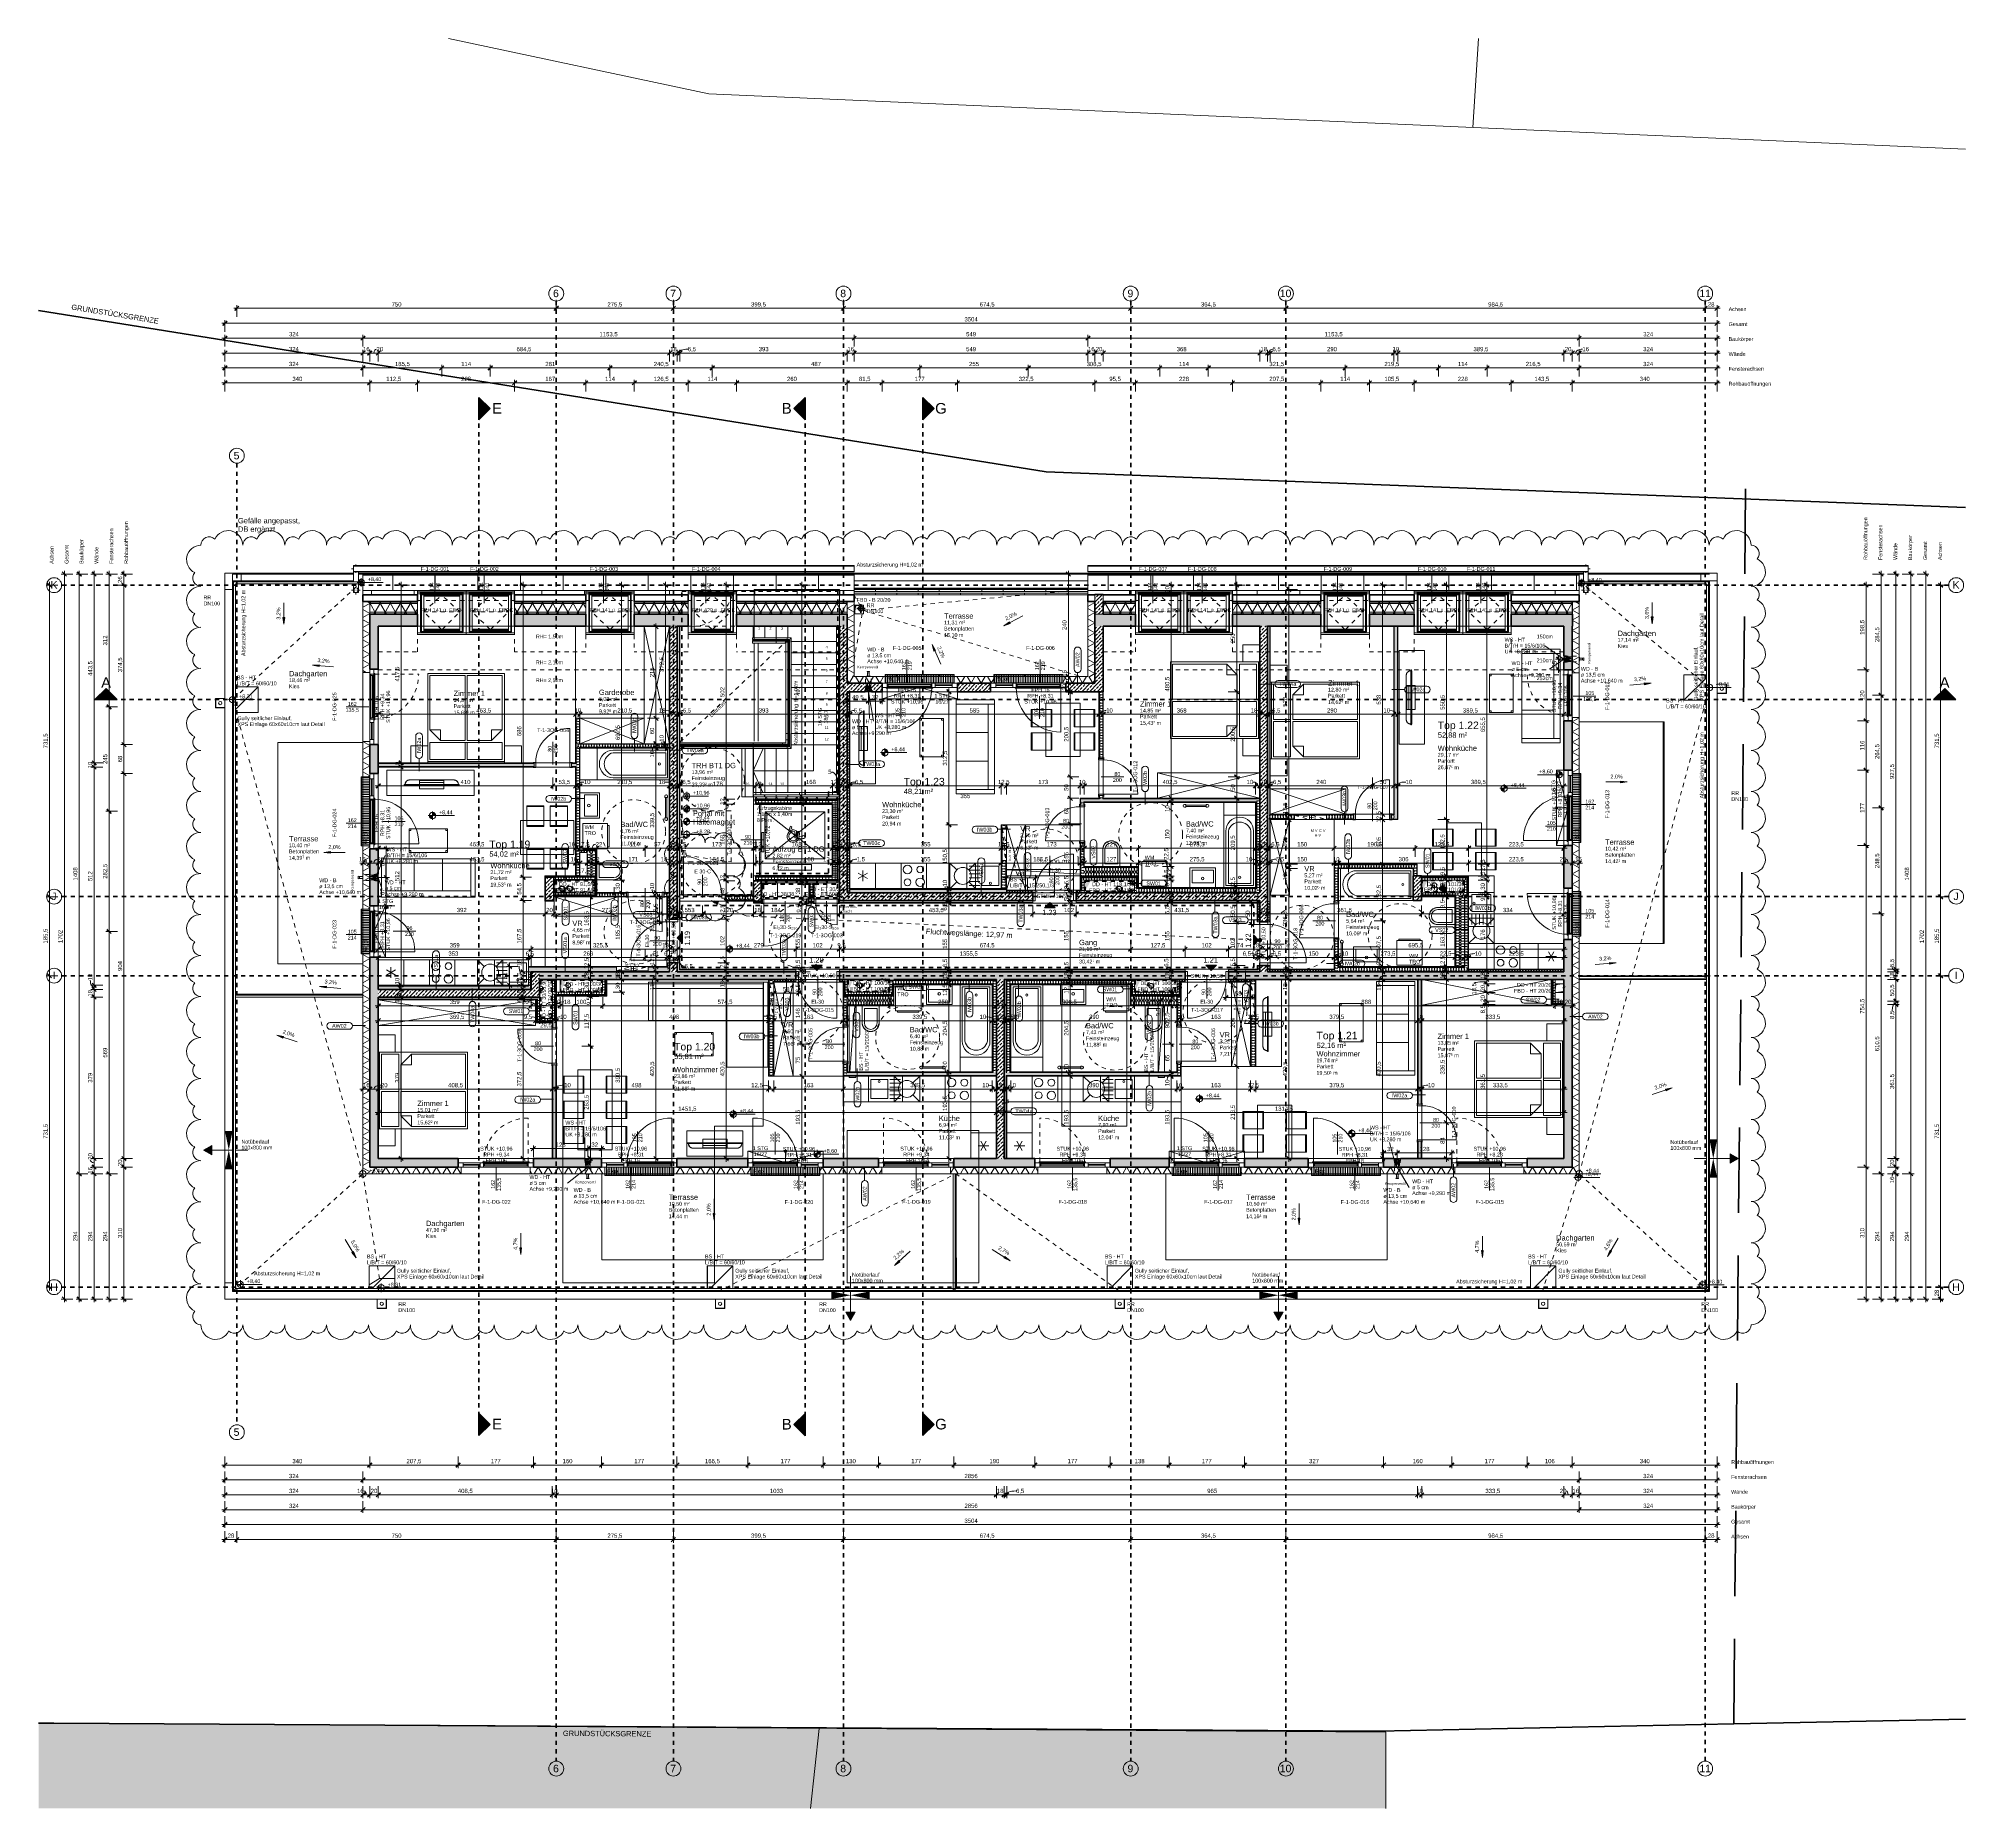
# Model space of a CAD drawing. Header units: metres. Extents: x 3.3 to 48.5, y 58.8 to 100.4.
import ezdxf

# ---------------------------------------------------------------- set-up
doc = ezdxf.new("R2010")
doc.units = ezdxf.units.M
for name, pattern in [('Achse', [0.009, 0.005, -0.002, 0, -0.002]), ('Strich Punkt', [0.015875, 0.00635, -0.004763, 0, -0.004763]), ('Strich Punkt Mittel', [0.015875, 0.00635, -0.004763, 0, -0.004763]), ('Verdeckt', [0.003, 0.002, -0.001]), ('Verdeckt Oben', [0.00225, 0.0015, -0.00075]), ('Verdeckt Unten', [0.005, 0.003, -0.002])]:
    doc.linetypes.add(name, pattern=pattern)
for name, color, linetype, lineweight in [('A-DETL-GENF_', 92, 'Continuous', 13), ('A-DETL-HDLN', 90, 'Verdeckt', 5), ('A-FLOR-HRAL', 11, 'Continuous', 5), ('A-FLOR-OVHD', 1, 'Verdeckt Oben', 5), ('A-GLAZ', 151, 'Continuous', 18), ('A-GLAZ-IDEN_', 152, 'Continuous', 9), ('A-ROOF', 132, 'Continuous', 35), ('A-ROOF-FNSH', 132, 'Continuous', 35), ('A-ROOF-OTLN', 132, 'Continuous', 5), ('A-ROOF-PATT', 132, 'Continuous', 35), ('A_2D', 7, 'Continuous', 13), ('A_Bemassung-50_', 4, 'Continuous', 9), ('A_Bemassung_', 4, 'Continuous', 9), ('A_Beschriftung_', 7, 'Continuous', 9), ('A_Bodenschlitz', 7, 'Continuous', 5), ('A_Brandabschnitte', 30, 'Verdeckt', 50), ('A_Dach', 7, 'Continuous', 13), ('A_Decken', 8, 'Continuous', 13), ('A_Durchbruch', 7, 'Verdeckt', 5), ('A_Durchbruch_', 7, 'Continuous', 5), ('A_Durchbruch_Projektion', 8, 'Verdeckt', 5), ('A_Fenster', 7, 'Continuous', 13), ('A_Fluchtweg', 240, 'Verdeckt', 18), ('A_Gelaender', 7, 'Continuous', 13), ('A_Grundstuecksgrenze', 5, 'Continuous', 70), ('A_Kanal_RW', 150, 'Strich Punkt', 100), ('A_Kanal_SW', 34, 'Strich Punkt', 100), ('A_Moebel', 6, 'Continuous', 13), ('A_Raeume', 7, 'Continuous', 13), ('A_Raeume_', 7, 'Continuous', 5), ('A_Raeume_Beschriftung_', 7, 'Continuous', 9), ('A_Raster_', 1, 'Continuous', 9), ('A_Sanitaer', 3, 'Continuous', 13), ('A_Tueren', 31, 'Continuous', 13), ('A_Waende', 7, 'Continuous', 13), ('Bewegungspfad-Beschriftungen_', 20, 'Continuous', 9), ('G-ANNO-DIMS_', 111, 'Continuous', 9), ('G-ANNO-REVC-IDEN_', 71, 'Continuous', 9), ('G-ANNO-REVC_', 71, 'Continuous', 9), ('G-ANNO-SYMB_', 111, 'Continuous', 9), ('HT_E-Gesamt', 2, 'Continuous', 13), ('M-EQPM', 50, 'Continuous', 5), ('M-EQPM-IDEN_', 50, 'Continuous', 9), ('P-PIPE', 3, 'Continuous', 5), ('P-PIPE-CNTR', 3, 'Continuous', 5), ('Q-SPCQ', 91, 'Continuous', 13), ('S-STRS', 31, 'Continuous', 13), ('S-STRS-ANNO_', 31, 'Continuous', 5), ('S-STRS-IDEN_', 31, 'Continuous', 9), ('Text', 130, 'Continuous', 9)]:
    doc.layers.add(name, color=color, linetype=linetype, lineweight=lineweight)
doc.styles.add('Arial', font='arial.ttf', dxfattribs={"height": 0.059531})
doc.styles.add('Arial_1', font='arial.ttf', dxfattribs={"height": 0.175})
doc.styles.add('Arial_2', font='arial.ttf', dxfattribs={"height": 0.09})
doc.styles.add('Arial_3', font='arial.ttf', dxfattribs={"height": 0.125})
doc.styles.add('Arial_4', font='arial.ttf', dxfattribs={"height": 0.05849})
doc.styles.add('Arial_5', font='arial.ttf', dxfattribs={"height": 0.1})
doc.styles.add('Arial_6', font='arial.ttf', dxfattribs={"height": 0.075})
doc.styles.add('Arial_7', font='arial.ttf', dxfattribs={"height": 0.06})
doc.styles.add('Arial_8', font='arial.ttf', dxfattribs={"height": 0.25})
doc.styles.add('Arial_9', font='arial.ttf', dxfattribs={"height": 0.0018})
doc.styles.add('Segoe UI Symbol', font='seguisym.ttf', dxfattribs={"height": 0.09})
doc.dimstyles.new('WGA-Bemaßung', dxfattribs={"dimscale": 0.3048, "dimtxt": 0.102026, "dimasz": 0.328084, "dimexe": 0.246063, "dimexo": 0.0625, "dimgap": 0.04101, "dimtad": 1, "dimdec": 1, "dimlfac": 100, "dimrnd": 0.5, "dimdsep": 46, "dimtxsty": 'Arial_5', "dimblk1": 'OBLIQUE', "dimblk2": 'OBLIQUE', "dimsah": 1, "dimcen": 0.09, "dimdle": 0.246063, "dimazin": 2, "dimtfac": 1, "dimtdec": 4, "dimtix": 1, "dimtmove": 0, "dimatfit": 3, "dimfxl": 0.656168, "dimfxlon": 1, "dimtvp": 1, "dimtolj": 1, "dimtzin": 0, "dimarcsym": 2})
doc.dimstyles.new('WGA-Bemaßung_1', dxfattribs={"dimscale": 0.3048, "dimtxt": 0.102026, "dimasz": 0.328084, "dimexe": 0.246063, "dimexo": 0.0625, "dimgap": 0.04101, "dimtad": 1, "dimdec": 1, "dimlfac": 100, "dimrnd": 0.5, "dimdsep": 46, "dimtxsty": 'Arial_5', "dimblk1": 'OBLIQUE', "dimblk2": 'OBLIQUE', "dimsah": 1, "dimcen": 0.09, "dimdle": 0.246063, "dimazin": 2, "dimtfac": 1, "dimtdec": 4, "dimtix": 1, "dimtmove": 1, "dimatfit": 3, "dimfxl": 0.656168, "dimfxlon": 1, "dimtvp": 1, "dimtolj": 1, "dimtzin": 0, "dimarcsym": 2})
doc.dimstyles.new('WGA-Bemaßung_2', dxfattribs={"dimscale": 0.3048, "dimtxt": 0.102026, "dimasz": 0.328084, "dimexe": 0.246063, "dimexo": 0.0625, "dimgap": 0.04101, "dimtad": 1, "dimdec": 1, "dimlfac": 100, "dimrnd": 0.5, "dimdsep": 46, "dimtxsty": 'Arial_5', "dimblk1": 'OBLIQUE', "dimblk2": 'OBLIQUE', "dimsah": 1, "dimcen": 0.09, "dimdle": 0.246063, "dimazin": 2, "dimtfac": 1, "dimtdec": 4, "dimtix": 1, "dimtmove": 2, "dimatfit": 3, "dimfxl": 0.656168, "dimfxlon": 1, "dimtvp": 1, "dimtolj": 1, "dimtzin": 0, "dimarcsym": 2})
doc.dimstyles.new('WGA-Bemaßung_3', dxfattribs={"dimscale": 0.3048, "dimtxt": 0.102026, "dimasz": 0.328084, "dimexe": 0.246063, "dimexo": 0.0625, "dimgap": 0.04101, "dimtad": 1, "dimdec": 1, "dimlfac": 100, "dimrnd": 0.5, "dimdsep": 46, "dimtxsty": 'Arial_5', "dimblk1": 'OBLIQUE', "dimblk2": 'OBLIQUE', "dimsah": 1, "dimcen": 0.09, "dimdle": 0.246063, "dimazin": 2, "dimtfac": 1, "dimtdec": 4, "dimtix": 1, "dimtmove": 0, "dimatfit": 3, "dimfxl": 0.656168, "dimfxlon": 1, "dimtvp": 1, "dimtolj": 1, "dimtzin": 0, "dimarcsym": 2})
pattern_1 = [(45, (0, 0), (-0.08980256, 0.08980256), []), (45, (0.0898, 0), (-0.08980256, 0.08980256), [0.0635, -0.03175])]
pattern_2 = [(0, (0, 0), (0, 0.05), []), (90, (0, 0), (-0.075, 0), [])]
pattern_3 = [(90, (0, 0), (-0.5, 0), []), (90, (0.1, 0), (-0.5, 0), [])]
pattern_4 = [(270, (0, 0.6096), (0.04, 0), [])]

# ---------------------------------------------------------------- blocks, each defined once
blk = doc.blocks.new('Geländer - Geländer-3410059-263_PP_03DG_BT1')
at = {"layer": 'A_Gelaender', "lineweight": 5}
for p, q in [((7.843, 87.638), (7.823, 87.658)), ((42.503, 87.658), (42.483, 87.638)), ((7.843, 70.998), (7.823, 70.978)), ((42.483, 70.998), (42.503, 70.978))]:
    blk.add_line(p, q, dxfattribs=at)
blk = doc.blocks.new('Typ des oberen Holms - Oberer Geländerholm_Innen_-3410094-263_PP_03DG_BT1')
at = {"layer": 'A_Gelaender', "lineweight": 5}
for p, q in [((7.843, 70.998), (7.843, 87.638)), ((7.843, 87.638), (10.883, 87.638)), ((7.893, 87.588), (7.893, 71.048)), ((10.883, 87.588), (7.893, 87.588)), ((39.443, 87.638), (42.483, 87.638)), ((42.433, 87.588), (39.443, 87.588)), ((42.433, 71.048), (42.433, 87.588)), ((42.483, 87.638), (42.483, 70.998)), ((7.893, 71.048), (42.433, 71.048)), ((42.483, 70.998), (7.843, 70.998))]:
    blk.add_line(p, q, dxfattribs=at)
blk = doc.blocks.new('Typ des oberen Holms - Oberer Geländerholm_Innen_-V1-263_PP_03DG_BT1')
at = {"layer": 'A_Gelaender', "lineweight": 5}
for p, q in [((7.843, 87.638), (10.883, 87.638)), ((7.843, 70.998), (7.843, 87.638)), ((7.893, 87.588), (10.883, 87.588)), ((7.893, 71.048), (7.893, 87.588)), ((39.443, 87.638), (42.483, 87.638)), ((39.443, 87.588), (42.433, 87.588)), ((42.433, 87.588), (42.433, 71.048)), ((42.483, 87.638), (42.483, 70.998)), ((42.433, 71.048), (7.893, 71.048)), ((42.483, 70.998), (7.843, 70.998))]:
    blk.add_line(p, q, dxfattribs=at)
blk = doc.blocks.new('Fens_Dach_1tlg1 - KF_1140X1400-4329857-263_PP_03DG_BT1')
at = {"layer": 'A_Fenster'}
for p, q in [((19.658, 87.429), (18.518, 87.429)), ((18.518, 87.429), (18.518, 86.439)), ((18.518, 87.393), (18.518, 87.429)), ((18.518, 86.403), (18.518, 87.393)), ((18.518, 87.393), (18.588, 87.393)), ((18.588, 87.393), (19.588, 87.393)), ((18.588, 86.474), (18.588, 87.393)), ((18.588, 87.393), (18.588, 87.379)), ((19.588, 87.393), (18.588, 87.393)), ((18.588, 87.379), (18.588, 86.46)), ((18.588, 87.379), (19.588, 87.379)), ((18.608, 86.474), (18.608, 87.365)), ((18.608, 87.365), (19.568, 87.365)), ((18.608, 87.33), (18.608, 87.365)), ((18.608, 86.474), (18.608, 87.365)), ((18.608, 87.365), (18.608, 87.34)), ((19.568, 87.365), (18.608, 87.365)), ((18.608, 87.34), (18.608, 86.474)), ((18.663, 87.34), (18.608, 87.34)), ((18.663, 87.326), (18.663, 87.34)), ((19.513, 87.34), (18.663, 87.34)), ((18.663, 87.34), (18.663, 86.527)), ((19.513, 87.34), (18.663, 87.34)), ((19.568, 87.34), (19.513, 87.34)), ((19.513, 87.34), (19.513, 87.326)), ((19.513, 86.527), (19.513, 87.34)), ((19.568, 87.365), (19.568, 86.474)), ((19.568, 87.365), (19.568, 87.33)), ((19.568, 87.365), (19.568, 86.474)), ((19.568, 87.34), (19.568, 87.365)), ((19.568, 86.474), (19.568, 87.34)), ((19.588, 87.393), (19.658, 87.393)), ((19.588, 87.393), (19.588, 86.474)), ((19.588, 87.379), (19.588, 87.393)), ((19.588, 86.46), (19.588, 87.379)), ((19.658, 86.439), (19.658, 87.429)), ((19.658, 87.429), (19.658, 87.393)), ((19.658, 87.393), (19.658, 86.403)), ((19.568, 87.33), (18.608, 87.33)), ((18.608, 87.33), (18.608, 86.474)), ((18.663, 86.513), (18.663, 87.326)), ((18.663, 87.326), (18.663, 87.316)), ((18.663, 87.326), (19.513, 87.326)), ((18.663, 87.301), (18.663, 87.326)), ((18.663, 87.316), (18.663, 86.503)), ((18.663, 87.316), (19.513, 87.316)), ((18.663, 86.503), (18.663, 87.301)), ((19.513, 87.301), (18.663, 87.301)), ((19.513, 87.316), (19.513, 87.326)), ((19.513, 87.326), (19.513, 86.513)), ((19.513, 87.326), (19.513, 87.301)), ((19.513, 86.503), (19.513, 87.316)), ((19.513, 87.301), (19.513, 86.503)), ((19.568, 86.474), (19.568, 87.33)), ((18.518, 86.439), (19.658, 86.439)), ((18.518, 86.403), (18.518, 86.439)), ((19.588, 86.474), (18.588, 86.474)), ((18.588, 86.474), (18.588, 86.46)), ((18.588, 86.46), (19.588, 86.46)), ((19.568, 86.474), (18.608, 86.474)), ((18.608, 86.474), (18.608, 86.46)), ((18.608, 86.46), (18.608, 86.474)), ((19.568, 86.474), (18.608, 86.474)), ((18.608, 86.474), (18.608, 86.46)), ((18.608, 86.474), (18.608, 86.46)), ((18.608, 86.46), (18.608, 86.449)), ((18.608, 86.439), (18.608, 86.46)), ((18.608, 86.46), (18.608, 86.449)), ((18.608, 86.46), (18.608, 86.449)), ((18.608, 86.449), (18.608, 86.439)), ((18.608, 86.449), (19.568, 86.449)), ((18.608, 86.439), (19.568, 86.439)), ((18.663, 86.488), (18.663, 86.527)), ((18.663, 86.527), (19.513, 86.527)), ((18.663, 86.503), (18.663, 86.513)), ((19.513, 86.513), (18.663, 86.513)), ((18.663, 86.503), (19.513, 86.503)), ((18.663, 86.488), (18.663, 86.503)), ((19.513, 86.488), (18.663, 86.488)), ((19.513, 86.488), (19.513, 86.527)), ((19.513, 86.513), (19.513, 86.503)), ((19.513, 86.503), (19.513, 86.488)), ((19.568, 86.46), (19.568, 86.474)), ((19.568, 86.46), (19.568, 86.474)), ((19.568, 86.474), (19.568, 86.46)), ((19.568, 86.46), (19.568, 86.474)), ((19.568, 86.449), (19.568, 86.46)), ((19.568, 86.439), (19.568, 86.46)), ((19.568, 86.46), (19.568, 86.449)), ((19.568, 86.449), (19.568, 86.46)), ((19.568, 86.439), (19.568, 86.449)), ((19.588, 86.474), (19.588, 86.46)), ((19.658, 86.403), (19.658, 86.439)), ((19.658, 86.403), (18.518, 86.403))]:
    blk.add_line(p, q, dxfattribs=at)
at = {"layer": 'A_Fenster', "linetype": 'Verdeckt', "lineweight": 5}
for p, q in [((18.608, 86.474), (18.608, 87.352)), ((18.608, 87.352), (19.568, 87.352)), ((19.568, 87.352), (19.568, 86.474)), ((18.663, 86.933), (19.088, 87.326)), ((18.663, 86.933), (19.513, 86.933)), ((19.073, 86.527), (18.663, 86.933)), ((19.513, 86.933), (19.088, 87.326)), ((19.102, 86.527), (19.513, 86.933)), ((18.608, 86.461), (18.608, 86.474)), ((19.568, 86.461), (18.608, 86.461)), ((19.088, 86.513), (19.073, 86.527)), ((19.088, 86.513), (19.102, 86.527)), ((19.568, 86.474), (19.568, 86.461))]:
    blk.add_line(p, q, dxfattribs=at)
blk = doc.blocks.new('Fens_Dach_1tlg1 - KF_1140X1400-V2-263_PP_03DG_BT1')
at = {"layer": 'A_Fenster'}
for p, q in [((31.303, 87.429), (30.163, 87.429)), ((30.163, 87.429), (30.163, 86.439)), ((30.163, 87.393), (30.163, 87.429)), ((30.163, 86.403), (30.163, 87.393)), ((30.163, 87.393), (30.233, 87.393)), ((30.233, 87.393), (31.233, 87.393)), ((30.233, 86.474), (30.233, 87.393)), ((30.233, 87.393), (30.233, 87.379)), ((31.233, 87.393), (30.233, 87.393)), ((30.233, 87.379), (30.233, 86.46)), ((30.233, 87.379), (31.233, 87.379)), ((30.253, 86.474), (30.253, 87.365)), ((30.253, 87.365), (31.213, 87.365)), ((30.253, 87.33), (30.253, 87.365)), ((30.253, 86.474), (30.253, 87.365)), ((30.253, 87.365), (30.253, 87.34)), ((31.213, 87.365), (30.253, 87.365)), ((30.253, 87.34), (30.253, 86.474)), ((30.308, 87.34), (30.253, 87.34)), ((30.308, 87.326), (30.308, 87.34)), ((31.158, 87.34), (30.308, 87.34)), ((30.308, 87.34), (30.308, 86.527)), ((31.158, 87.34), (30.308, 87.34)), ((31.213, 87.34), (31.158, 87.34)), ((31.158, 87.34), (31.158, 87.326)), ((31.158, 86.527), (31.158, 87.34)), ((31.213, 87.365), (31.213, 86.474)), ((31.213, 87.365), (31.213, 87.33)), ((31.213, 87.365), (31.213, 86.474)), ((31.213, 87.34), (31.213, 87.365)), ((31.213, 86.474), (31.213, 87.34)), ((31.233, 87.393), (31.303, 87.393)), ((31.233, 87.393), (31.233, 86.474)), ((31.233, 87.379), (31.233, 87.393)), ((31.233, 86.46), (31.233, 87.379)), ((31.303, 86.439), (31.303, 87.429)), ((31.303, 87.429), (31.303, 87.393)), ((31.303, 87.393), (31.303, 86.403)), ((31.213, 87.33), (30.253, 87.33)), ((30.253, 87.33), (30.253, 86.474)), ((30.308, 86.513), (30.308, 87.326)), ((30.308, 87.326), (30.308, 87.316)), ((30.308, 87.326), (31.158, 87.326)), ((30.308, 87.301), (30.308, 87.326)), ((30.308, 87.316), (30.308, 86.503)), ((30.308, 87.316), (31.158, 87.316)), ((30.308, 86.503), (30.308, 87.301)), ((31.158, 87.301), (30.308, 87.301)), ((31.158, 87.316), (31.158, 87.326)), ((31.158, 87.326), (31.158, 86.513)), ((31.158, 87.326), (31.158, 87.301)), ((31.158, 86.503), (31.158, 87.316)), ((31.158, 87.301), (31.158, 86.503)), ((31.213, 86.474), (31.213, 87.33)), ((30.163, 86.439), (31.303, 86.439)), ((30.163, 86.403), (30.163, 86.439)), ((31.233, 86.474), (30.233, 86.474)), ((30.233, 86.474), (30.233, 86.46)), ((30.233, 86.46), (31.233, 86.46)), ((31.213, 86.474), (30.253, 86.474)), ((30.253, 86.474), (30.253, 86.46)), ((30.253, 86.46), (30.253, 86.474)), ((31.213, 86.474), (30.253, 86.474)), ((30.253, 86.474), (30.253, 86.46)), ((30.253, 86.474), (30.253, 86.46)), ((30.253, 86.46), (30.253, 86.449)), ((30.253, 86.439), (30.253, 86.46)), ((30.253, 86.46), (30.253, 86.449)), ((30.253, 86.46), (30.253, 86.449)), ((30.253, 86.449), (30.253, 86.439)), ((30.253, 86.449), (31.213, 86.449)), ((30.253, 86.439), (31.213, 86.439)), ((30.308, 86.488), (30.308, 86.527)), ((30.308, 86.527), (31.158, 86.527)), ((30.308, 86.503), (30.308, 86.513)), ((31.158, 86.513), (30.308, 86.513)), ((30.308, 86.503), (31.158, 86.503)), ((30.308, 86.488), (30.308, 86.503)), ((31.158, 86.488), (30.308, 86.488)), ((31.158, 86.488), (31.158, 86.527)), ((31.158, 86.513), (31.158, 86.503)), ((31.158, 86.503), (31.158, 86.488)), ((31.213, 86.46), (31.213, 86.474)), ((31.213, 86.46), (31.213, 86.474)), ((31.213, 86.474), (31.213, 86.46)), ((31.213, 86.46), (31.213, 86.474)), ((31.213, 86.449), (31.213, 86.46)), ((31.213, 86.439), (31.213, 86.46)), ((31.213, 86.46), (31.213, 86.449)), ((31.213, 86.449), (31.213, 86.46)), ((31.213, 86.439), (31.213, 86.449)), ((31.233, 86.474), (31.233, 86.46)), ((31.303, 86.403), (31.303, 86.439)), ((31.303, 86.403), (30.163, 86.403))]:
    blk.add_line(p, q, dxfattribs=at)
at = {"layer": 'A_Fenster', "linetype": 'Verdeckt', "lineweight": 5}
for p, q in [((30.253, 86.474), (30.253, 87.352)), ((30.253, 87.352), (31.213, 87.352)), ((31.213, 87.352), (31.213, 86.474)), ((30.308, 86.933), (30.733, 87.326)), ((30.308, 86.933), (31.158, 86.933)), ((30.718, 86.527), (30.308, 86.933)), ((31.158, 86.933), (30.733, 87.326)), ((30.747, 86.527), (31.158, 86.933)), ((30.253, 86.461), (30.253, 86.474)), ((31.213, 86.461), (30.253, 86.461)), ((30.733, 86.513), (30.718, 86.527)), ((30.733, 86.513), (30.747, 86.527)), ((31.213, 86.474), (31.213, 86.461))]:
    blk.add_line(p, q, dxfattribs=at)
blk = doc.blocks.new('Fens_Tuer_2tlg - DK_DF_SL_1770x1900_Terrassentür dicke Aufbau NEU DG-11743022-263_PP_03DG_BT1')
at = {"layer": 'A-GLAZ'}
for p, q in [((-0.785, 0.02), (-0.74, 0.02)), ((-0.785, 0), (-0.785, 0.02)), ((-0.74, 0.02), (-0.74, -0.07)), ((0.26, 0.02), (0.305, 0.02)), ((0.26, -0.07), (0.26, 0.02)), ((0.305, 0.02), (0.305, 0)), ((-0.885, -0.1), (-0.885, 0)), ((-0.885, 0), (-0.765, 0)), ((-0.765, -0.1), (-0.885, -0.1)), ((-0.765, 0), (-0.785, 0)), ((-0.765, -0.07), (-0.765, 0)), ((-0.765, 0), (-0.765, -0.1)), ((-0.74, -0.07), (-0.765, -0.07)), ((-0.74, -0.018), (0.26, -0.018)), ((-0.74, -0.032), (-0.74, -0.018)), ((0.26, -0.032), (-0.74, -0.032)), ((0.26, -0.018), (0.26, -0.032)), ((0.285, -0.07), (0.26, -0.07)), ((0.285, 0), (0.285, -0.07)), ((0.305, 0), (0.285, 0)), ((0.285, -0.1), (0.285, 0)), ((0.285, 0), (0.365, 0)), ((0.365, -0.1), (0.285, -0.1)), ((0.365, 0), (0.365, -0.1)), ((0.365, -0.043), (0.765, -0.043)), ((0.365, -0.057), (0.365, -0.043)), ((0.765, -0.057), (0.365, -0.057)), ((0.765, -0.1), (0.765, 0)), ((0.765, 0), (0.885, 0)), ((0.765, -0.043), (0.765, -0.057)), ((0.885, -0.1), (0.765, -0.1)), ((0.885, 0), (0.885, -0.1))]:
    blk.add_line(p, q, dxfattribs=at)
at = {"layer": 'A_Fenster', "linetype": 'Verdeckt', "lineweight": 5}
for p, q in [((-0.765, 0.02), (-0.765, 1.05)), ((-0.765, 0), (-0.765, 0.02))]:
    blk.add_line(p, q, dxfattribs=at)
at = {"layer": 'A_Fenster', "linetype": 'Verdeckt Oben', "lineweight": 5}
for p, q in [((-0.885, 0.1), (0.885, 0.1)), ((-0.885, 0.1), (0.885, 0.1)), ((-0.885, -0.1), (0.885, -0.1)), ((-0.81, -0.26), (0.81, -0.26))]:
    blk.add_line(p, q, dxfattribs=at)
at = {"layer": 'A_Fenster'}
for p, q in [((-0.785, 0.02), (-0.785, 0)), ((0.305, 0.02), (-0.785, 0.02)), ((-0.74, -0.018), (-0.74, 0.02)), ((-0.74, 0.02), (0.26, 0.02)), ((0.26, -0.018), (0.26, 0.02)), ((0.305, 0.02), (0.305, 0)), ((-0.885, 0), (-0.785, 0)), ((-0.81, -0.1), (-0.885, -0.1)), ((-0.785, 0), (0.305, 0)), ((-0.785, 0), (0.305, 0)), ((-0.765, 0), (-0.765, -0.07)), ((0.285, 0), (-0.765, 0)), ((0.285, 0), (-0.765, 0)), ((-0.765, -0.07), (-0.765, 0)), ((-0.765, -0.07), (0.285, -0.07)), ((-0.765, -0.1), (-0.765, -0.07)), ((-0.765, -0.1), (0.285, -0.1)), ((-0.74, -0.018), (-0.74, -0.032)), ((0.26, -0.018), (-0.74, -0.018)), ((-0.74, -0.032), (-0.74, -0.018)), ((-0.74, -0.032), (0.26, -0.032)), ((-0.74, -0.07), (-0.74, -0.032)), ((0.26, -0.07), (-0.74, -0.07)), ((0.26, -0.032), (0.26, -0.018)), ((0.26, -0.032), (0.26, -0.018)), ((0.26, -0.07), (0.26, -0.032)), ((0.285, 0), (0.285, -0.07)), ((0.285, -0.07), (0.285, 0)), ((0.285, -0.1), (0.285, -0.07)), ((0.305, 0), (0.868, 0)), ((0.765, 0), (0.365, 0)), ((0.365, -0.043), (0.365, 0)), ((0.365, -0.057), (0.365, -0.043)), ((0.365, -0.043), (0.365, -0.057)), ((0.765, -0.043), (0.365, -0.043)), ((0.365, -0.1), (0.365, -0.057)), ((0.365, -0.057), (0.765, -0.057)), ((0.365, -0.1), (0.765, -0.1)), ((0.765, -0.043), (0.765, 0)), ((0.765, -0.057), (0.765, -0.043)), ((0.765, -0.057), (0.765, -0.043)), ((0.765, -0.1), (0.765, -0.057)), ((0.868, -0.1), (0.81, -0.1))]:
    blk.add_line(p, q, dxfattribs=at)
at = {"layer": 'A_Fenster', "linetype": 'Verdeckt', "lineweight": 5}
for start, end in [(1.094, 90), (360, 1.094)]:
    blk.add_arc((-0.765, 0), 1.05, start, end, dxfattribs=at)
blk = doc.blocks.new('Fens_Tuer_2tlg - DK_DF_SL_1770x1900_Terrassentür dicke Aufbau NEU DG-V3-263_PP_03DG_BT1')
at = {"layer": 'A-GLAZ'}
for p, q in [((-0.785, 0.02), (-0.74, 0.02)), ((-0.785, 0), (-0.785, 0.02)), ((-0.74, 0.02), (-0.74, -0.07)), ((0.26, 0.02), (0.305, 0.02)), ((0.26, -0.07), (0.26, 0.02)), ((0.305, 0.02), (0.305, 0)), ((-0.885, -0.1), (-0.885, 0)), ((-0.885, 0), (-0.765, 0)), ((-0.765, -0.1), (-0.885, -0.1)), ((-0.765, 0), (-0.785, 0)), ((-0.765, -0.07), (-0.765, 0)), ((-0.765, 0), (-0.765, -0.1)), ((-0.74, -0.07), (-0.765, -0.07)), ((-0.74, -0.018), (0.26, -0.018)), ((-0.74, -0.032), (-0.74, -0.018)), ((0.26, -0.032), (-0.74, -0.032)), ((0.26, -0.018), (0.26, -0.032)), ((0.285, -0.07), (0.26, -0.07)), ((0.285, 0), (0.285, -0.07)), ((0.305, 0), (0.285, 0)), ((0.285, -0.1), (0.285, 0)), ((0.285, 0), (0.365, 0)), ((0.365, -0.1), (0.285, -0.1)), ((0.365, 0), (0.365, -0.1)), ((0.365, -0.043), (0.765, -0.043)), ((0.365, -0.057), (0.365, -0.043)), ((0.765, -0.057), (0.365, -0.057)), ((0.765, -0.1), (0.765, 0)), ((0.765, 0), (0.885, 0)), ((0.765, -0.043), (0.765, -0.057)), ((0.885, -0.1), (0.765, -0.1)), ((0.885, 0), (0.885, -0.1))]:
    blk.add_line(p, q, dxfattribs=at)
at = {"layer": 'A_Fenster', "linetype": 'Verdeckt', "lineweight": 5}
for p, q in [((-0.765, 0.02), (-0.765, 1.05)), ((-0.765, 0), (-0.765, 0.02))]:
    blk.add_line(p, q, dxfattribs=at)
at = {"layer": 'A_Fenster', "linetype": 'Verdeckt Oben', "lineweight": 5}
for p, q in [((-0.885, 0.1), (0.885, 0.1)), ((-0.885, 0.1), (0.885, 0.1)), ((-0.885, -0.1), (0.885, -0.1)), ((-0.81, -0.26), (0.81, -0.26))]:
    blk.add_line(p, q, dxfattribs=at)
at = {"layer": 'A_Fenster'}
for p, q in [((-0.785, 0.02), (-0.785, 0)), ((0.305, 0.02), (-0.785, 0.02)), ((-0.74, -0.018), (-0.74, 0.02)), ((-0.74, 0.02), (0.26, 0.02)), ((0.26, -0.018), (0.26, 0.02)), ((0.305, 0.02), (0.305, 0)), ((-0.885, 0), (-0.785, 0)), ((-0.81, -0.1), (-0.885, -0.1)), ((-0.785, 0), (0.305, 0)), ((-0.785, 0), (0.305, 0)), ((-0.765, 0), (-0.765, -0.07)), ((0.285, 0), (-0.765, 0)), ((0.285, 0), (-0.765, 0)), ((-0.765, -0.07), (-0.765, 0)), ((-0.765, -0.07), (0.285, -0.07)), ((-0.765, -0.1), (-0.765, -0.07)), ((-0.765, -0.1), (0.285, -0.1)), ((-0.74, -0.018), (-0.74, -0.032)), ((0.26, -0.018), (-0.74, -0.018)), ((-0.74, -0.032), (-0.74, -0.018)), ((-0.74, -0.032), (0.26, -0.032)), ((-0.74, -0.07), (-0.74, -0.032)), ((0.26, -0.07), (-0.74, -0.07)), ((0.26, -0.032), (0.26, -0.018)), ((0.26, -0.032), (0.26, -0.018)), ((0.26, -0.07), (0.26, -0.032)), ((0.285, 0), (0.285, -0.07)), ((0.285, -0.07), (0.285, 0)), ((0.285, -0.1), (0.285, -0.07)), ((0.305, 0), (0.885, 0)), ((0.765, 0), (0.365, 0)), ((0.365, -0.043), (0.365, 0)), ((0.365, -0.057), (0.365, -0.043)), ((0.365, -0.043), (0.365, -0.057)), ((0.765, -0.043), (0.365, -0.043)), ((0.365, -0.1), (0.365, -0.057)), ((0.365, -0.057), (0.765, -0.057)), ((0.365, -0.1), (0.765, -0.1)), ((0.765, -0.043), (0.765, 0)), ((0.765, -0.057), (0.765, -0.043)), ((0.765, -0.057), (0.765, -0.043)), ((0.765, -0.1), (0.765, -0.057)), ((0.885, -0.1), (0.81, -0.1))]:
    blk.add_line(p, q, dxfattribs=at)
at = {"layer": 'A_Fenster', "linetype": 'Verdeckt', "lineweight": 5}
for start, end in [(1.094, 90), (360, 1.094)]:
    blk.add_arc((-0.765, 0), 1.05, start, end, dxfattribs=at)
blk = doc.blocks.new('UZ_D1 - SL_0900x2000_Wohnungstür-5426849-263_PP_03DG_BT1')
at = {"layer": 'A_Tueren', "lineweight": 5}
for p, q in [((0.45, 0.1), (0.45, 1)), ((-0.51, 0.1), (-0.45, 0.1)), ((-0.45, 0.1), (-0.45, -0.1)), ((0.45, 0.1), (0.45, -0.1)), ((0.51, 0.1), (0.45, 0.1)), ((-0.45, -0.1), (-0.51, -0.1)), ((0.45, -0.1), (0.51, -0.1))]:
    blk.add_line(p, q, dxfattribs=at)
blk.add_arc((0.45, 0.1), 0.9, 90, 180, dxfattribs=at)
blk = doc.blocks.new('Geländer - Geländer-3634326-263_PP_03DG_BT1')
at = {"layer": 'A_Gelaender', "lineweight": 5}
blk.add_line((42.433, 78.39), (39.443, 78.39), dxfattribs=at)
blk = doc.blocks.new('Typ des oberen Holms - Oberer Geländerholm_Innen_-3634387-263_PP_03DG_BT1')
at = {"layer": 'A_Gelaender', "lineweight": 5}
for p, q in [((39.443, 78.37), (42.433, 78.37)), ((42.433, 78.32), (39.443, 78.32)), ((42.433, 78.37), (42.433, 78.32))]:
    blk.add_line(p, q, dxfattribs=at)
blk = doc.blocks.new('Typ des oberen Holms - Oberer Geländerholm_Innen_-V7-263_PP_03DG_BT1')
at = {"layer": 'A_Gelaender', "lineweight": 5}
for p, q in [((39.443, 78.37), (42.433, 78.37)), ((39.443, 78.32), (42.433, 78.32)), ((42.433, 78.37), (42.433, 78.32))]:
    blk.add_line(p, q, dxfattribs=at)
blk = doc.blocks.new('UZ_D1 - SL_0900x2000_Wohnungstür-5426848-263_PP_03DG_BT1')
at = {"layer": 'A_Tueren', "lineweight": 5}
for p, q in [((-0.45, 0.1), (-0.51, 0.1)), ((-0.45, -0.1), (-0.45, 0.1)), ((0.45, 0.1), (0.51, 0.1)), ((0.45, -0.1), (0.45, 0.1)), ((-0.51, -0.1), (-0.45, -0.1)), ((0.51, -0.1), (0.45, -0.1)), ((0.45, -0.1), (0.45, -1))]:
    blk.add_line(p, q, dxfattribs=at)
blk.add_arc((0.45, -0.1), 0.9, 180, 270, dxfattribs=at)
blk = doc.blocks.new('Geländer - Geländer-3757505-263_PP_03DG_BT1')
at = {"layer": 'A_Gelaender', "lineweight": 5}
blk.add_line((24.813, 71.048), (24.813, 73.738), dxfattribs=at)
blk = doc.blocks.new('Typ des oberen Holms - Oberer Geländerholm_Innen_-3757508-263_PP_03DG_BT1')
at = {"layer": 'A_Gelaender', "lineweight": 5}
for p, q in [((24.743, 74.038), (24.76, 74.038)), ((24.743, 73.998), (24.743, 74.038)), ((24.743, 73.898), (24.743, 73.998)), ((24.743, 71.018), (24.743, 73.738)), ((24.793, 73.738), (24.793, 71.018)), ((24.793, 71.018), (24.743, 71.018))]:
    blk.add_line(p, q, dxfattribs=at)
blk = doc.blocks.new('Typ des oberen Holms - Oberer Geländerholm_Innen_-V8-263_PP_03DG_BT1')
at = {"layer": 'A_Gelaender', "lineweight": 5}
for p, q in [((24.76, 74.038), (24.743, 74.038)), ((24.743, 74.038), (24.743, 73.998)), ((24.743, 73.998), (24.743, 73.898)), ((24.743, 73.738), (24.743, 71.018)), ((24.793, 73.738), (24.793, 71.018)), ((24.793, 71.018), (24.743, 71.018))]:
    blk.add_line(p, q, dxfattribs=at)
blk = doc.blocks.new('Geländer - Geländer-3757589-263_PP_03DG_BT1')
at = {"layer": 'A_Gelaender', "lineweight": 5}
blk.add_line((10.883, 77.957), (7.893, 77.957), dxfattribs=at)
blk = doc.blocks.new('Typ des oberen Holms - Oberer Geländerholm_Innen_-3757592-263_PP_03DG_BT1')
at = {"layer": 'A_Gelaender', "lineweight": 5}
for p, q in [((7.893, 77.887), (7.893, 77.937)), ((7.893, 77.937), (10.883, 77.937)), ((10.883, 77.887), (7.893, 77.887))]:
    blk.add_line(p, q, dxfattribs=at)
blk = doc.blocks.new('Typ des oberen Holms - Oberer Geländerholm_Innen_-V9-263_PP_03DG_BT1')
at = {"layer": 'A_Gelaender', "lineweight": 5}
for p, q in [((7.893, 77.937), (7.893, 77.887)), ((7.893, 77.937), (10.883, 77.937)), ((7.893, 77.887), (10.883, 77.887))]:
    blk.add_line(p, q, dxfattribs=at)
blk = doc.blocks.new('Tuer_S1_Aufzug_Teleskop1 - RB_1680x2220-11029025-263_PP_03DG_BT1')
at = {"layer": 'A_Tueren', "lineweight": 5}
for p, q in [((-0.84, -0.06), (-0.84, -0.025)), ((-0.84, -0.025), (-0.28, -0.025)), ((-0.28, -0.06), (-0.84, -0.06)), ((-0.28, -0.025), (-0.28, -0.06)), ((0.17, -0.08), (-0.28, -0.08)), ((-0.28, -0.08), (-0.28, -0.13)), ((-0.28, -0.13), (-0.28, -0.08)), ((-0.28, -0.08), (0.17, -0.08)), ((-0.28, -0.13), (0.17, -0.13)), ((0.17, -0.13), (-0.28, -0.13)), ((0.17, -0.13), (0.17, -0.08)), ((0.17, -0.08), (0.17, -0.13)), ((0.62, -0.15), (0.17, -0.15)), ((0.17, -0.15), (0.17, -0.2)), ((0.17, -0.2), (0.17, -0.15)), ((0.17, -0.15), (0.62, -0.15)), ((0.17, -0.2), (0.62, -0.2)), ((0.62, -0.2), (0.17, -0.2)), ((0.62, -0.06), (0.62, -0.025)), ((0.62, -0.025), (0.84, -0.025)), ((0.84, -0.06), (0.62, -0.06)), ((0.62, -0.2), (0.62, -0.15)), ((0.62, -0.15), (0.62, -0.2)), ((0.84, -0.025), (0.84, -0.06))]:
    blk.add_line(p, q, dxfattribs=at)
at = {"layer": 'A_Tueren'}
blk.add_line((-0.608, -0.06), (0.608, -0.06), dxfattribs=at)
blk = doc.blocks.new('Sani_Badewanne - 750x1700-11052984-263_PP_03DG_BT1')
at = {"layer": 'A_Sanitaer', "lineweight": 5}
for p, q in [((0.375, 0), (0.375, -1.7)), ((0.375, 0), (0.375, -1.7)), ((0.375, -1.7), (-0.375, -1.7)), ((0.375, -1.7), (-0.375, -1.7))]:
    blk.add_line(p, q, dxfattribs=at)
at = {"layer": 'A_Sanitaer'}
for p, q in [((0.375, 0), (0.375, -1.7)), ((0.325, -0.05), (-0.325, -0.05)), ((-0.325, -0.05), (-0.325, -1.325)), ((-0.265, -0.09), (-0.265, -1.325)), ((0.265, -0.09), (-0.265, -0.09)), ((0.265, -1.325), (0.265, -0.09)), ((0.325, -1.325), (0.325, -0.05)), ((0.375, -1.7), (-0.375, -1.7)), ((0.375, -1.7), (-0.375, -1.7)), ((-0.375, -1.7), (-0.375, -1.752)), ((-0.375, -1.752), (-0.375, -1.7)), ((-0.375, -1.7), (0.375, -1.7)), ((0.375, -1.995), (0.375, -1.7)), ((0.375, -1.7), (0.375, -1.995)), ((0.375, -1.995), (-0.375, -1.995))]:
    blk.add_line(p, q, dxfattribs=at)
blk.add_circle((0, -0.24), 0.025, dxfattribs=at)
for centre, radius, start, end in [((0, -1.325), 0.325, 180, 270), ((0, -1.265), 0.272, 192.7575, 270), ((0, -1.265), 0.272, 270, 347.2425), ((0, -1.325), 0.325, 270, 0)]:
    blk.add_arc(centre, radius, start, end, dxfattribs=at)
blk = doc.blocks.new('Sani_Waschtisch_Wandbasiert_eckig_einzel - 600 x 460-11352363-263_PP_03DG_BT1')
at = {"layer": 'A_Sanitaer', "lineweight": 5}
for p, q in [((0.423, 0.523), (-0.177, 0.523)), ((-0.177, 0.523), (-0.177, 0.063)), ((-0.177, 0.063), (-0.177, 0.523)), ((-0.177, 0.523), (0.423, 0.523)), ((-0.127, 0.173), (-0.127, 0.473)), ((-0.127, 0.473), (0.373, 0.473)), ((0.373, 0.473), (0.373, 0.173)), ((0.423, 0.063), (0.423, 0.523)), ((0.423, 0.523), (0.423, 0.063)), ((0.373, 0.173), (-0.127, 0.173))]:
    blk.add_line(p, q, dxfattribs=at)
blk.add_circle((0.123, 0.273), 0.03, dxfattribs=at)
blk = doc.blocks.new('Sani_Waschmaschine - 600x600-1515073-263_PP_03DG_BT1')
at = {"layer": 'A_Sanitaer'}
for p, q in [((0.568, 0.567), (-0.032, 0.567)), ((-0.032, 0.567), (-0.032, -0.013)), ((0.568, -0.013), (0.568, 0.567)), ((-0.032, -0.013), (0.568, -0.013)), ((0.018, -0.013), (0.018, -0.048)), ((0.268, -0.013), (0.018, -0.013)), ((0.024, -0.013), (0.018, -0.013)), ((0.018, -0.048), (0.518, -0.048)), ((0.018, -0.048), (0.024, -0.048)), ((0.042, -0.013), (0.024, -0.013)), ((0.024, -0.048), (0.042, -0.048)), ((0.072, -0.013), (0.042, -0.013)), ((0.042, -0.048), (0.072, -0.048)), ((0.112, -0.013), (0.072, -0.013)), ((0.072, -0.048), (0.112, -0.048)), ((0.159, -0.013), (0.112, -0.013)), ((0.112, -0.048), (0.159, -0.048)), ((0.212, -0.013), (0.159, -0.013)), ((0.159, -0.048), (0.212, -0.048)), ((0.268, -0.013), (0.212, -0.013)), ((0.212, -0.048), (0.268, -0.048)), ((0.323, -0.013), (0.268, -0.013)), ((0.323, -0.013), (0.268, -0.013)), ((0.268, -0.048), (0.323, -0.048)), ((0.376, -0.013), (0.323, -0.013)), ((0.376, -0.013), (0.323, -0.013)), ((0.323, -0.048), (0.376, -0.048)), ((0.423, -0.013), (0.376, -0.013)), ((0.423, -0.013), (0.376, -0.013)), ((0.376, -0.048), (0.423, -0.048)), ((0.463, -0.013), (0.423, -0.013)), ((0.463, -0.013), (0.423, -0.013)), ((0.423, -0.048), (0.463, -0.048)), ((0.493, -0.013), (0.463, -0.013)), ((0.493, -0.013), (0.463, -0.013)), ((0.463, -0.048), (0.493, -0.048)), ((0.511, -0.013), (0.493, -0.013)), ((0.511, -0.013), (0.493, -0.013)), ((0.493, -0.048), (0.511, -0.048)), ((0.518, -0.013), (0.511, -0.013)), ((0.518, -0.013), (0.511, -0.013)), ((0.511, -0.048), (0.518, -0.048)), ((0.518, -0.048), (0.518, -0.013))]:
    blk.add_line(p, q, dxfattribs=at)
blk = doc.blocks.new('Moeb_Esstisch_rechteckig_bear - 125 x 80-2791858-263_PP_03DG_BT1')
at = {"layer": 'A_Moebel', "color": 8}
for p, q in [((-1.419, 0.745), (-1.439, 0.745)), ((-1.439, 0.745), (-1.439, 0.742)), ((-1.439, 0.742), (-1.439, 0.4)), ((-1.439, 0.742), (-1.439, 0.723)), ((-1.439, 0.742), (-1.439, 0.691)), ((-1.439, 0.725), (-1.438, 0.725)), ((-1.439, 0.672), (-1.439, 0.723)), ((-1.439, 0.691), (-1.439, 0.687)), ((-1.439, 0.687), (-1.439, 0.678)), ((-1.439, 0.678), (-1.439, 0.666)), ((-1.439, 0.619), (-1.439, 0.672)), ((-1.439, 0.666), (-1.439, 0.652)), ((-1.439, 0.652), (-1.439, 0.635)), ((-1.439, 0.635), (-1.439, 0.618)), ((-1.439, 0.4), (-1.439, 0.619)), ((-1.439, 0.618), (-1.439, 0.4)), ((-1.438, 0.725), (-1.437, 0.725)), ((-1.436, 0.725), (-1.433, 0.725)), ((-1.433, 0.725), (-1.429, 0.725)), ((-1.429, 0.725), (-1.424, 0.725)), ((-1.424, 0.725), (-1.419, 0.725)), ((-1.054, 0.745), (-1.419, 0.745)), ((-1.419, 0.745), (-1.054, 0.745)), ((-1.419, 0.725), (-1.054, 0.725)), ((-1.419, 0.725), (-1.054, 0.725)), ((-1.034, 0.745), (-1.054, 0.745)), ((-1.054, 0.725), (-1.049, 0.725)), ((-1.049, 0.725), (-1.044, 0.725)), ((-1.044, 0.725), (-1.04, 0.725)), ((-1.04, 0.725), (-1.037, 0.725)), ((-1.037, 0.725), (-1.035, 0.725)), ((-1.035, 0.725), (-1.034, 0.725)), ((-1.034, 0.742), (-1.034, 0.745)), ((-1.034, 0.4), (-1.034, 0.742)), ((-1.034, 0.723), (-1.034, 0.742)), ((-1.034, 0.691), (-1.034, 0.742)), ((-1.034, 0.723), (-1.034, 0.672)), ((-1.034, 0.687), (-1.034, 0.691)), ((-1.034, 0.678), (-1.034, 0.687)), ((-1.034, 0.666), (-1.034, 0.678)), ((-1.034, 0.672), (-1.034, 0.619)), ((-1.034, 0.652), (-1.034, 0.666)), ((-1.034, 0.635), (-1.034, 0.652)), ((-1.034, 0.618), (-1.034, 0.635)), ((-1.034, 0.619), (-1.034, 0.4)), ((-1.034, 0.4), (-1.034, 0.618)), ((-0.869, 0.745), (-0.889, 0.745)), ((-0.889, 0.745), (-0.889, 0.742)), ((-0.889, 0.742), (-0.889, 0.4)), ((-0.889, 0.742), (-0.889, 0.723)), ((-0.889, 0.742), (-0.889, 0.691)), ((-0.889, 0.725), (-0.888, 0.725)), ((-0.889, 0.672), (-0.889, 0.723)), ((-0.889, 0.691), (-0.889, 0.687)), ((-0.889, 0.687), (-0.889, 0.678)), ((-0.889, 0.678), (-0.889, 0.666)), ((-0.889, 0.619), (-0.889, 0.672)), ((-0.889, 0.666), (-0.889, 0.652)), ((-0.889, 0.652), (-0.889, 0.635)), ((-0.889, 0.635), (-0.889, 0.618)), ((-0.889, 0.4), (-0.889, 0.619)), ((-0.889, 0.618), (-0.889, 0.4)), ((-0.888, 0.725), (-0.887, 0.725)), ((-0.886, 0.725), (-0.883, 0.725)), ((-0.883, 0.725), (-0.879, 0.725)), ((-0.879, 0.725), (-0.874, 0.725)), ((-0.874, 0.725), (-0.869, 0.725)), ((-0.504, 0.745), (-0.869, 0.745)), ((-0.869, 0.745), (-0.504, 0.745)), ((-0.869, 0.725), (-0.504, 0.725)), ((-0.869, 0.725), (-0.504, 0.725)), ((-0.484, 0.745), (-0.504, 0.745)), ((-0.504, 0.725), (-0.499, 0.725)), ((-0.499, 0.725), (-0.494, 0.725)), ((-0.494, 0.725), (-0.49, 0.725)), ((-0.49, 0.725), (-0.487, 0.725)), ((-0.487, 0.725), (-0.485, 0.725)), ((-0.485, 0.725), (-0.484, 0.725)), ((-0.484, 0.742), (-0.484, 0.745)), ((-0.484, 0.4), (-0.484, 0.742)), ((-0.484, 0.723), (-0.484, 0.742)), ((-0.484, 0.691), (-0.484, 0.742)), ((-0.484, 0.723), (-0.484, 0.672)), ((-0.484, 0.687), (-0.484, 0.691)), ((-0.484, 0.678), (-0.484, 0.687)), ((-0.484, 0.666), (-0.484, 0.678)), ((-0.484, 0.672), (-0.484, 0.619)), ((-0.484, 0.652), (-0.484, 0.666)), ((-0.484, 0.635), (-0.484, 0.652)), ((-0.484, 0.618), (-0.484, 0.635)), ((-0.484, 0.619), (-0.484, 0.4)), ((-0.484, 0.4), (-0.484, 0.618)), ((-0.337, 0.4), (-1.587, 0.4)), ((-1.587, 0.4), (-1.587, -0.4)), ((-0.337, 0.4), (-1.587, 0.4)), ((-1.587, 0.4), (-1.587, -0.4)), ((-1.439, 0.4), (-1.439, 0.26)), ((-1.439, 0.4), (-1.439, 0.322)), ((-1.439, 0.323), (-1.439, 0.4)), ((-1.439, 0.323), (-1.439, 0.26)), ((-1.439, 0.312), (-1.439, 0.322)), ((-1.439, 0.302), (-1.439, 0.312)), ((-1.439, 0.293), (-1.439, 0.302)), ((-1.439, 0.286), (-1.439, 0.293)), ((-1.439, 0.282), (-1.439, 0.286)), ((-1.439, 0.28), (-1.439, 0.282)), ((-1.439, 0.28), (-1.439, 0.26)), ((-1.439, 0.28), (-1.034, 0.28)), ((-1.439, 0.26), (-1.034, 0.26)), ((-1.439, 0.26), (-1.034, 0.26)), ((-1.034, 0.26), (-1.034, 0.4)), ((-1.034, 0.4), (-1.034, 0.323)), ((-1.034, 0.322), (-1.034, 0.4)), ((-1.034, 0.26), (-1.034, 0.323)), ((-1.034, 0.322), (-1.034, 0.312)), ((-1.034, 0.312), (-1.034, 0.302)), ((-1.034, 0.302), (-1.034, 0.293)), ((-1.034, 0.293), (-1.034, 0.286)), ((-1.034, 0.286), (-1.034, 0.282)), ((-1.034, 0.282), (-1.034, 0.28)), ((-1.034, 0.26), (-1.034, 0.28)), ((-0.889, 0.4), (-0.889, 0.26)), ((-0.889, 0.4), (-0.889, 0.322)), ((-0.889, 0.323), (-0.889, 0.4)), ((-0.889, 0.323), (-0.889, 0.26)), ((-0.889, 0.312), (-0.889, 0.322)), ((-0.889, 0.302), (-0.889, 0.312)), ((-0.889, 0.293), (-0.889, 0.302)), ((-0.889, 0.286), (-0.889, 0.293)), ((-0.889, 0.282), (-0.889, 0.286)), ((-0.889, 0.28), (-0.889, 0.282)), ((-0.889, 0.28), (-0.889, 0.26)), ((-0.889, 0.28), (-0.484, 0.28)), ((-0.889, 0.26), (-0.484, 0.26)), ((-0.889, 0.26), (-0.484, 0.26)), ((-0.484, 0.26), (-0.484, 0.4)), ((-0.484, 0.4), (-0.484, 0.323)), ((-0.484, 0.322), (-0.484, 0.4)), ((-0.484, 0.26), (-0.484, 0.323)), ((-0.484, 0.322), (-0.484, 0.312)), ((-0.484, 0.312), (-0.484, 0.302)), ((-0.484, 0.302), (-0.484, 0.293)), ((-0.484, 0.293), (-0.484, 0.286)), ((-0.484, 0.286), (-0.484, 0.282)), ((-0.484, 0.282), (-0.484, 0.28)), ((-0.484, 0.26), (-0.484, 0.28)), ((-0.337, -0.4), (-0.337, 0.4)), ((-0.337, -0.4), (-0.337, 0.4)), ((-1.587, -0.4), (-0.337, -0.4)), ((-1.587, -0.4), (-0.337, -0.4)), ((-1.439, -0.26), (-1.034, -0.26)), ((-1.439, -0.4), (-1.439, -0.26)), ((-1.439, -0.26), (-1.439, -0.323)), ((-1.439, -0.26), (-1.439, -0.28)), ((-1.034, -0.26), (-1.439, -0.26)), ((-1.439, -0.282), (-1.439, -0.28)), ((-1.034, -0.28), (-1.439, -0.28)), ((-1.439, -0.286), (-1.439, -0.282)), ((-1.439, -0.293), (-1.439, -0.286)), ((-1.439, -0.302), (-1.439, -0.293)), ((-1.439, -0.312), (-1.439, -0.302)), ((-1.439, -0.322), (-1.439, -0.312)), ((-1.439, -0.322), (-1.439, -0.4)), ((-1.439, -0.4), (-1.439, -0.323)), ((-1.439, -0.742), (-1.439, -0.4)), ((-1.439, -0.619), (-1.439, -0.4)), ((-1.439, -0.4), (-1.439, -0.618)), ((-1.034, -0.26), (-1.034, -0.4)), ((-1.034, -0.28), (-1.034, -0.26)), ((-1.034, -0.323), (-1.034, -0.26)), ((-1.034, -0.28), (-1.034, -0.282)), ((-1.034, -0.282), (-1.034, -0.286)), ((-1.034, -0.286), (-1.034, -0.293)), ((-1.034, -0.293), (-1.034, -0.302)), ((-1.034, -0.302), (-1.034, -0.312)), ((-1.034, -0.312), (-1.034, -0.322)), ((-1.034, -0.4), (-1.034, -0.322)), ((-1.034, -0.323), (-1.034, -0.4)), ((-1.034, -0.4), (-1.034, -0.742)), ((-1.034, -0.618), (-1.034, -0.4)), ((-1.034, -0.4), (-1.034, -0.619)), ((-0.889, -0.26), (-0.484, -0.26)), ((-0.889, -0.4), (-0.889, -0.26)), ((-0.889, -0.26), (-0.889, -0.323)), ((-0.889, -0.26), (-0.889, -0.28)), ((-0.484, -0.26), (-0.889, -0.26)), ((-0.889, -0.282), (-0.889, -0.28)), ((-0.484, -0.28), (-0.889, -0.28)), ((-0.889, -0.286), (-0.889, -0.282)), ((-0.889, -0.293), (-0.889, -0.286)), ((-0.889, -0.302), (-0.889, -0.293)), ((-0.889, -0.312), (-0.889, -0.302)), ((-0.889, -0.322), (-0.889, -0.312)), ((-0.889, -0.322), (-0.889, -0.4)), ((-0.889, -0.4), (-0.889, -0.323)), ((-0.889, -0.742), (-0.889, -0.4)), ((-0.889, -0.619), (-0.889, -0.4)), ((-0.889, -0.4), (-0.889, -0.618)), ((-0.484, -0.26), (-0.484, -0.4)), ((-0.484, -0.28), (-0.484, -0.26)), ((-0.484, -0.323), (-0.484, -0.26)), ((-0.484, -0.28), (-0.484, -0.282)), ((-0.484, -0.282), (-0.484, -0.286)), ((-0.484, -0.286), (-0.484, -0.293)), ((-0.484, -0.293), (-0.484, -0.302)), ((-0.484, -0.302), (-0.484, -0.312)), ((-0.484, -0.312), (-0.484, -0.322)), ((-0.484, -0.4), (-0.484, -0.322)), ((-0.484, -0.323), (-0.484, -0.4)), ((-0.484, -0.4), (-0.484, -0.742)), ((-0.484, -0.618), (-0.484, -0.4)), ((-0.484, -0.4), (-0.484, -0.619)), ((-1.439, -0.618), (-1.439, -0.635)), ((-1.439, -0.672), (-1.439, -0.619)), ((-1.439, -0.635), (-1.439, -0.652)), ((-1.439, -0.652), (-1.439, -0.666)), ((-1.439, -0.666), (-1.439, -0.678)), ((-1.439, -0.723), (-1.439, -0.672)), ((-1.439, -0.678), (-1.439, -0.687)), ((-1.439, -0.687), (-1.439, -0.691)), ((-1.439, -0.691), (-1.439, -0.742)), ((-1.439, -0.723), (-1.439, -0.742)), ((-1.439, -0.725), (-1.438, -0.725)), ((-1.439, -0.745), (-1.439, -0.742)), ((-1.419, -0.745), (-1.439, -0.745)), ((-1.438, -0.725), (-1.437, -0.725)), ((-1.436, -0.725), (-1.433, -0.725)), ((-1.433, -0.725), (-1.429, -0.725)), ((-1.429, -0.725), (-1.424, -0.725)), ((-1.424, -0.725), (-1.419, -0.725)), ((-1.419, -0.725), (-1.054, -0.725)), ((-1.054, -0.725), (-1.419, -0.725)), ((-1.054, -0.745), (-1.419, -0.745)), ((-1.054, -0.745), (-1.419, -0.745)), ((-1.054, -0.725), (-1.049, -0.725)), ((-1.034, -0.745), (-1.054, -0.745)), ((-1.049, -0.725), (-1.044, -0.725)), ((-1.044, -0.725), (-1.04, -0.725)), ((-1.04, -0.725), (-1.037, -0.725)), ((-1.037, -0.725), (-1.035, -0.725)), ((-1.035, -0.725), (-1.034, -0.725)), ((-1.034, -0.635), (-1.034, -0.618)), ((-1.034, -0.619), (-1.034, -0.672)), ((-1.034, -0.652), (-1.034, -0.635)), ((-1.034, -0.666), (-1.034, -0.652)), ((-1.034, -0.678), (-1.034, -0.666)), ((-1.034, -0.672), (-1.034, -0.723)), ((-1.034, -0.687), (-1.034, -0.678)), ((-1.034, -0.691), (-1.034, -0.687)), ((-1.034, -0.742), (-1.034, -0.691)), ((-1.034, -0.742), (-1.034, -0.723)), ((-1.034, -0.742), (-1.034, -0.745)), ((-0.889, -0.618), (-0.889, -0.635)), ((-0.889, -0.672), (-0.889, -0.619)), ((-0.889, -0.635), (-0.889, -0.652)), ((-0.889, -0.652), (-0.889, -0.666)), ((-0.889, -0.666), (-0.889, -0.678)), ((-0.889, -0.723), (-0.889, -0.672)), ((-0.889, -0.678), (-0.889, -0.687)), ((-0.889, -0.687), (-0.889, -0.691)), ((-0.889, -0.691), (-0.889, -0.742)), ((-0.889, -0.723), (-0.889, -0.742)), ((-0.889, -0.725), (-0.888, -0.725)), ((-0.889, -0.745), (-0.889, -0.742)), ((-0.869, -0.745), (-0.889, -0.745)), ((-0.888, -0.725), (-0.887, -0.725)), ((-0.886, -0.725), (-0.883, -0.725)), ((-0.883, -0.725), (-0.879, -0.725)), ((-0.879, -0.725), (-0.874, -0.725)), ((-0.874, -0.725), (-0.869, -0.725)), ((-0.869, -0.725), (-0.504, -0.725)), ((-0.504, -0.725), (-0.869, -0.725)), ((-0.504, -0.745), (-0.869, -0.745)), ((-0.504, -0.745), (-0.869, -0.745)), ((-0.504, -0.725), (-0.499, -0.725)), ((-0.484, -0.745), (-0.504, -0.745)), ((-0.499, -0.725), (-0.494, -0.725)), ((-0.494, -0.725), (-0.49, -0.725)), ((-0.49, -0.725), (-0.487, -0.725)), ((-0.487, -0.725), (-0.485, -0.725)), ((-0.485, -0.725), (-0.484, -0.725)), ((-0.484, -0.635), (-0.484, -0.618)), ((-0.484, -0.619), (-0.484, -0.672)), ((-0.484, -0.652), (-0.484, -0.635)), ((-0.484, -0.666), (-0.484, -0.652)), ((-0.484, -0.678), (-0.484, -0.666)), ((-0.484, -0.672), (-0.484, -0.723)), ((-0.484, -0.687), (-0.484, -0.678)), ((-0.484, -0.691), (-0.484, -0.687)), ((-0.484, -0.742), (-0.484, -0.691)), ((-0.484, -0.742), (-0.484, -0.723)), ((-0.484, -0.742), (-0.484, -0.745))]:
    blk.add_line(p, q, dxfattribs=at)
for centre, major_axis, start_param, end_param in [((-1.419, 0.742), (0.02, 0), 1.570796, 3.141593), ((-1.419, 0.723), (-0.02, 0), 4.712389, 6.283185), ((-1.054, 0.742), (-0.02, 0), 3.141593, 4.712389), ((-1.054, 0.723), (0.02, 0), 0, 1.570796), ((-0.869, 0.742), (0.02, 0), 1.570796, 3.141593), ((-0.869, 0.723), (-0.02, 0), 4.712389, 6.283185), ((-0.504, 0.742), (-0.02, 0), 3.141593, 4.712389), ((-0.504, 0.723), (0.02, 0), 0, 1.570796), ((-1.419, -0.723), (0.02, 0), 3.141593, 4.712389), ((-1.419, -0.742), (0.02, 0), 3.141593, 4.712389), ((-1.054, -0.723), (0.02, 0), 4.712389, 6.283185), ((-1.054, -0.742), (0.02, 0), 4.712389, 6.283185), ((-0.869, -0.723), (0.02, 0), 3.141593, 4.712389), ((-0.869, -0.742), (0.02, 0), 3.141593, 4.712389), ((-0.504, -0.723), (0.02, 0), 4.712389, 6.283185), ((-0.504, -0.742), (0.02, 0), 4.712389, 6.283185)]:
    blk.add_ellipse(centre, major_axis=major_axis, ratio=0.147809, start_param=start_param, end_param=end_param, dxfattribs=at)
blk = doc.blocks.new('Sani_WC-Wandbasierend - 400x600-3803100-263_PP_03DG_BT1')
at = {"layer": 'A_Sanitaer', "lineweight": 5}
for p, q in [((-0.075, 0.513), (-0.075, 0.113)), ((-0.075, 0.513), (-0.075, 0.113)), ((-0.025, 0.513), (-0.025, 0.173)), ((0.275, 0.173), (0.275, 0.513)), ((0.325, 0.113), (0.325, 0.513)), ((0.325, 0.113), (0.325, 0.513)), ((-0.075, 0.113), (0.325, 0.113)), ((-0.025, 0.173), (0.275, 0.173))]:
    blk.add_line(p, q, dxfattribs=at)
for radius, start, end in [(0.2, 0, 180), (0.2, 164.7803, 180), (0.2, 159.851, 164.7803), (0.2, 152.2044, 159.851), (0.2, 149.4915, 152.0709), (0.2, 143.7338, 149.4915), (0.2, 134.0719, 143.7338), (0.15, 0, 180), (0.2, 128.1952, 134.0719), (0.2, 118.3339, 128.1952), (0.2, 112.8529, 118.3339), (0.2, 101.334, 112.8529), (0.2, 97.6033, 101.334), (0.2, 82.3967, 97.6033), (0.2, 78.666, 82.3967), (0.2, 67.1471, 78.666), (0.2, 61.6661, 67.1471), (0.2, 51.8048, 61.6661), (0.2, 45.9281, 51.8048), (0.2, 36.2662, 45.9281), (0.2, 30.5085, 36.2662), (0.2, 20.149, 30.5085), (0.2, 15.2197, 20.149), (0.2, 0, 15.2197)]:
    blk.add_arc((0.125, 0.513), radius, start, end, dxfattribs=at)
blk = doc.blocks.new('Moeb_Schrank - Schrank_2m-8120431-263_PP_03DG_BT1')
at = {"layer": 'A_Moebel', "color": 8}
for p, q in [((0, 0), (1.8, 0.45)), ((0, 0.45), (1.8, 0)), ((1.8, 0.45), (0, 0.45)), ((0, 0.45), (0, 0)), ((0, 0), (1.8, 0)), ((0.025, 0.45), (1.8, 0.45)), ((1.8, 0), (0.025, 0)), ((1.8, 0), (1.8, 0.45)), ((1.8, 0.45), (1.8, 0))]:
    blk.add_line(p, q, dxfattribs=at)
blk = doc.blocks.new('UZ_D1 - SL_0800x2000_Zimmertür_Stahlzarge_GK-7175678-263_PP_03DG_BT1')
at = {"layer": 'A_Tueren', "lineweight": 5}
for p, q in [((0.4, 0.06), (0.4, 0.86)), ((-0.46, 0.06), (-0.4, 0.06)), ((-0.4, 0.06), (-0.4, -0.06)), ((0.4, 0.06), (0.4, -0.06)), ((0.46, 0.06), (0.4, 0.06)), ((-0.4, -0.06), (-0.46, -0.06)), ((0.4, -0.06), (0.46, -0.06))]:
    blk.add_line(p, q, dxfattribs=at)
blk.add_arc((0.4, 0.06), 0.8, 90, 180, dxfattribs=at)
blk = doc.blocks.new('Moeb_Esstisch_rechteckig_bear - 125 x 80-V10-263_PP_03DG_BT1')
at = {"layer": 'A_Moebel', "color": 8}
for p, q in [((-1.419, 0.745), (-1.439, 0.745)), ((-1.439, 0.745), (-1.439, 0.742)), ((-1.439, 0.742), (-1.439, 0.4)), ((-1.439, 0.742), (-1.439, 0.723)), ((-1.439, 0.742), (-1.439, 0.691)), ((-1.439, 0.725), (-1.438, 0.725)), ((-1.439, 0.672), (-1.439, 0.723)), ((-1.439, 0.691), (-1.439, 0.687)), ((-1.439, 0.687), (-1.439, 0.678)), ((-1.439, 0.678), (-1.439, 0.666)), ((-1.439, 0.619), (-1.439, 0.672)), ((-1.439, 0.666), (-1.439, 0.652)), ((-1.439, 0.652), (-1.439, 0.635)), ((-1.439, 0.635), (-1.439, 0.618)), ((-1.439, 0.4), (-1.439, 0.619)), ((-1.439, 0.618), (-1.439, 0.4)), ((-1.438, 0.725), (-1.437, 0.725)), ((-1.436, 0.725), (-1.433, 0.725)), ((-1.433, 0.725), (-1.429, 0.725)), ((-1.429, 0.725), (-1.424, 0.725)), ((-1.424, 0.725), (-1.419, 0.725)), ((-1.054, 0.745), (-1.419, 0.745)), ((-1.419, 0.745), (-1.054, 0.745)), ((-1.419, 0.725), (-1.054, 0.725)), ((-1.419, 0.725), (-1.054, 0.725)), ((-1.034, 0.745), (-1.054, 0.745)), ((-1.054, 0.725), (-1.049, 0.725)), ((-1.049, 0.725), (-1.044, 0.725)), ((-1.044, 0.725), (-1.04, 0.725)), ((-1.04, 0.725), (-1.037, 0.725)), ((-1.037, 0.725), (-1.035, 0.725)), ((-1.035, 0.725), (-1.034, 0.725)), ((-1.034, 0.742), (-1.034, 0.745)), ((-1.034, 0.4), (-1.034, 0.742)), ((-1.034, 0.723), (-1.034, 0.742)), ((-1.034, 0.691), (-1.034, 0.742)), ((-1.034, 0.723), (-1.034, 0.672)), ((-1.034, 0.687), (-1.034, 0.691)), ((-1.034, 0.678), (-1.034, 0.687)), ((-1.034, 0.666), (-1.034, 0.678)), ((-1.034, 0.672), (-1.034, 0.619)), ((-1.034, 0.652), (-1.034, 0.666)), ((-1.034, 0.635), (-1.034, 0.652)), ((-1.034, 0.618), (-1.034, 0.635)), ((-1.034, 0.619), (-1.034, 0.4)), ((-1.034, 0.4), (-1.034, 0.618)), ((-0.869, 0.745), (-0.889, 0.745)), ((-0.889, 0.745), (-0.889, 0.742)), ((-0.889, 0.742), (-0.889, 0.4)), ((-0.889, 0.742), (-0.889, 0.723)), ((-0.889, 0.742), (-0.889, 0.691)), ((-0.889, 0.725), (-0.888, 0.725)), ((-0.889, 0.672), (-0.889, 0.723)), ((-0.889, 0.691), (-0.889, 0.687)), ((-0.889, 0.687), (-0.889, 0.678)), ((-0.889, 0.678), (-0.889, 0.666)), ((-0.889, 0.619), (-0.889, 0.672)), ((-0.889, 0.666), (-0.889, 0.652)), ((-0.889, 0.652), (-0.889, 0.635)), ((-0.889, 0.635), (-0.889, 0.618)), ((-0.889, 0.4), (-0.889, 0.619)), ((-0.889, 0.618), (-0.889, 0.4)), ((-0.888, 0.725), (-0.887, 0.725)), ((-0.886, 0.725), (-0.883, 0.725)), ((-0.883, 0.725), (-0.879, 0.725)), ((-0.879, 0.725), (-0.874, 0.725)), ((-0.874, 0.725), (-0.869, 0.725)), ((-0.504, 0.745), (-0.869, 0.745)), ((-0.869, 0.745), (-0.504, 0.745)), ((-0.869, 0.725), (-0.504, 0.725)), ((-0.869, 0.725), (-0.504, 0.725)), ((-0.484, 0.745), (-0.504, 0.745)), ((-0.504, 0.725), (-0.499, 0.725)), ((-0.499, 0.725), (-0.494, 0.725)), ((-0.494, 0.725), (-0.49, 0.725)), ((-0.49, 0.725), (-0.487, 0.725)), ((-0.487, 0.725), (-0.485, 0.725)), ((-0.485, 0.725), (-0.484, 0.725)), ((-0.484, 0.742), (-0.484, 0.745)), ((-0.484, 0.4), (-0.484, 0.742)), ((-0.484, 0.723), (-0.484, 0.742)), ((-0.484, 0.691), (-0.484, 0.742)), ((-0.484, 0.723), (-0.484, 0.672)), ((-0.484, 0.687), (-0.484, 0.691)), ((-0.484, 0.678), (-0.484, 0.687)), ((-0.484, 0.666), (-0.484, 0.678)), ((-0.484, 0.672), (-0.484, 0.619)), ((-0.484, 0.652), (-0.484, 0.666)), ((-0.484, 0.635), (-0.484, 0.652)), ((-0.484, 0.618), (-0.484, 0.635)), ((-0.484, 0.619), (-0.484, 0.4)), ((-0.484, 0.4), (-0.484, 0.618)), ((-0.337, 0.4), (-1.587, 0.4)), ((-1.587, 0.4), (-1.587, -0.4)), ((-0.337, 0.4), (-1.587, 0.4)), ((-1.587, 0.4), (-1.587, -0.4)), ((-1.439, 0.4), (-1.439, 0.26)), ((-1.439, 0.4), (-1.439, 0.322)), ((-1.439, 0.323), (-1.439, 0.4)), ((-1.439, 0.323), (-1.439, 0.26)), ((-1.439, 0.312), (-1.439, 0.322)), ((-1.439, 0.302), (-1.439, 0.312)), ((-1.439, 0.293), (-1.439, 0.302)), ((-1.439, 0.286), (-1.439, 0.293)), ((-1.439, 0.282), (-1.439, 0.286)), ((-1.439, 0.28), (-1.439, 0.282)), ((-1.439, 0.28), (-1.439, 0.26)), ((-1.439, 0.28), (-1.034, 0.28)), ((-1.439, 0.26), (-1.034, 0.26)), ((-1.439, 0.26), (-1.034, 0.26)), ((-1.034, 0.26), (-1.034, 0.4)), ((-1.034, 0.4), (-1.034, 0.323)), ((-1.034, 0.322), (-1.034, 0.4)), ((-1.034, 0.26), (-1.034, 0.323)), ((-1.034, 0.322), (-1.034, 0.312)), ((-1.034, 0.312), (-1.034, 0.302)), ((-1.034, 0.302), (-1.034, 0.293)), ((-1.034, 0.293), (-1.034, 0.286)), ((-1.034, 0.286), (-1.034, 0.282)), ((-1.034, 0.282), (-1.034, 0.28)), ((-1.034, 0.26), (-1.034, 0.28)), ((-0.889, 0.4), (-0.889, 0.26)), ((-0.889, 0.4), (-0.889, 0.322)), ((-0.889, 0.323), (-0.889, 0.4)), ((-0.889, 0.323), (-0.889, 0.26)), ((-0.889, 0.312), (-0.889, 0.322)), ((-0.889, 0.302), (-0.889, 0.312)), ((-0.889, 0.293), (-0.889, 0.302)), ((-0.889, 0.286), (-0.889, 0.293)), ((-0.889, 0.282), (-0.889, 0.286)), ((-0.889, 0.28), (-0.889, 0.282)), ((-0.889, 0.28), (-0.889, 0.26)), ((-0.889, 0.28), (-0.484, 0.28)), ((-0.889, 0.26), (-0.484, 0.26)), ((-0.889, 0.26), (-0.484, 0.26)), ((-0.484, 0.26), (-0.484, 0.4)), ((-0.484, 0.4), (-0.484, 0.323)), ((-0.484, 0.322), (-0.484, 0.4)), ((-0.484, 0.26), (-0.484, 0.323)), ((-0.484, 0.322), (-0.484, 0.312)), ((-0.484, 0.312), (-0.484, 0.302)), ((-0.484, 0.302), (-0.484, 0.293)), ((-0.484, 0.293), (-0.484, 0.286)), ((-0.484, 0.286), (-0.484, 0.282)), ((-0.484, 0.282), (-0.484, 0.28)), ((-0.484, 0.26), (-0.484, 0.28)), ((-0.337, -0.4), (-0.337, 0.4)), ((-0.337, -0.4), (-0.337, 0.4)), ((-1.587, -0.4), (-0.337, -0.4)), ((-1.587, -0.4), (-0.337, -0.4)), ((-1.439, -0.26), (-1.034, -0.26)), ((-1.439, -0.4), (-1.439, -0.26)), ((-1.439, -0.26), (-1.439, -0.323)), ((-1.439, -0.26), (-1.439, -0.28)), ((-1.034, -0.26), (-1.439, -0.26)), ((-1.439, -0.282), (-1.439, -0.28)), ((-1.034, -0.28), (-1.439, -0.28)), ((-1.439, -0.286), (-1.439, -0.282)), ((-1.439, -0.293), (-1.439, -0.286)), ((-1.439, -0.302), (-1.439, -0.293)), ((-1.439, -0.312), (-1.439, -0.302)), ((-1.439, -0.322), (-1.439, -0.312)), ((-1.439, -0.322), (-1.439, -0.4)), ((-1.439, -0.4), (-1.439, -0.323)), ((-1.439, -0.742), (-1.439, -0.4)), ((-1.439, -0.619), (-1.439, -0.4)), ((-1.439, -0.4), (-1.439, -0.618)), ((-1.034, -0.26), (-1.034, -0.4)), ((-1.034, -0.28), (-1.034, -0.26)), ((-1.034, -0.323), (-1.034, -0.26)), ((-1.034, -0.28), (-1.034, -0.282)), ((-1.034, -0.282), (-1.034, -0.286)), ((-1.034, -0.286), (-1.034, -0.293)), ((-1.034, -0.293), (-1.034, -0.302)), ((-1.034, -0.302), (-1.034, -0.312)), ((-1.034, -0.312), (-1.034, -0.322)), ((-1.034, -0.4), (-1.034, -0.322)), ((-1.034, -0.323), (-1.034, -0.4)), ((-1.034, -0.4), (-1.034, -0.742)), ((-1.034, -0.618), (-1.034, -0.4)), ((-1.034, -0.4), (-1.034, -0.619)), ((-0.889, -0.26), (-0.484, -0.26)), ((-0.889, -0.4), (-0.889, -0.26)), ((-0.889, -0.26), (-0.889, -0.323)), ((-0.889, -0.26), (-0.889, -0.28)), ((-0.484, -0.26), (-0.889, -0.26)), ((-0.889, -0.282), (-0.889, -0.28)), ((-0.484, -0.28), (-0.889, -0.28)), ((-0.889, -0.286), (-0.889, -0.282)), ((-0.889, -0.293), (-0.889, -0.286)), ((-0.889, -0.302), (-0.889, -0.293)), ((-0.889, -0.312), (-0.889, -0.302)), ((-0.889, -0.322), (-0.889, -0.312)), ((-0.889, -0.322), (-0.889, -0.4)), ((-0.889, -0.4), (-0.889, -0.323)), ((-0.889, -0.742), (-0.889, -0.4)), ((-0.889, -0.619), (-0.889, -0.4)), ((-0.889, -0.4), (-0.889, -0.618)), ((-0.484, -0.26), (-0.484, -0.4)), ((-0.484, -0.28), (-0.484, -0.26)), ((-0.484, -0.323), (-0.484, -0.26)), ((-0.484, -0.28), (-0.484, -0.282)), ((-0.484, -0.282), (-0.484, -0.286)), ((-0.484, -0.286), (-0.484, -0.293)), ((-0.484, -0.293), (-0.484, -0.302)), ((-0.484, -0.302), (-0.484, -0.312)), ((-0.484, -0.312), (-0.484, -0.322)), ((-0.484, -0.4), (-0.484, -0.322)), ((-0.484, -0.323), (-0.484, -0.4)), ((-0.484, -0.4), (-0.484, -0.742)), ((-0.484, -0.618), (-0.484, -0.4)), ((-0.484, -0.4), (-0.484, -0.619)), ((-1.439, -0.618), (-1.439, -0.635)), ((-1.439, -0.672), (-1.439, -0.619)), ((-1.439, -0.635), (-1.439, -0.652)), ((-1.439, -0.652), (-1.439, -0.666)), ((-1.439, -0.666), (-1.439, -0.678)), ((-1.439, -0.723), (-1.439, -0.672)), ((-1.439, -0.678), (-1.439, -0.687)), ((-1.439, -0.687), (-1.439, -0.691)), ((-1.439, -0.691), (-1.439, -0.742)), ((-1.439, -0.723), (-1.439, -0.742)), ((-1.439, -0.725), (-1.438, -0.725)), ((-1.439, -0.745), (-1.439, -0.742)), ((-1.419, -0.745), (-1.439, -0.745)), ((-1.438, -0.725), (-1.437, -0.725)), ((-1.436, -0.725), (-1.433, -0.725)), ((-1.433, -0.725), (-1.429, -0.725)), ((-1.429, -0.725), (-1.424, -0.725)), ((-1.424, -0.725), (-1.419, -0.725)), ((-1.419, -0.725), (-1.054, -0.725)), ((-1.054, -0.725), (-1.419, -0.725)), ((-1.054, -0.745), (-1.419, -0.745)), ((-1.054, -0.745), (-1.419, -0.745)), ((-1.054, -0.725), (-1.049, -0.725)), ((-1.034, -0.745), (-1.054, -0.745)), ((-1.049, -0.725), (-1.044, -0.725)), ((-1.044, -0.725), (-1.04, -0.725)), ((-1.04, -0.725), (-1.037, -0.725)), ((-1.037, -0.725), (-1.035, -0.725)), ((-1.035, -0.725), (-1.034, -0.725)), ((-1.034, -0.635), (-1.034, -0.618)), ((-1.034, -0.619), (-1.034, -0.672)), ((-1.034, -0.652), (-1.034, -0.635)), ((-1.034, -0.666), (-1.034, -0.652)), ((-1.034, -0.678), (-1.034, -0.666)), ((-1.034, -0.672), (-1.034, -0.723)), ((-1.034, -0.687), (-1.034, -0.678)), ((-1.034, -0.691), (-1.034, -0.687)), ((-1.034, -0.742), (-1.034, -0.691)), ((-1.034, -0.742), (-1.034, -0.723)), ((-1.034, -0.742), (-1.034, -0.745)), ((-0.889, -0.618), (-0.889, -0.635)), ((-0.889, -0.672), (-0.889, -0.619)), ((-0.889, -0.635), (-0.889, -0.652)), ((-0.889, -0.652), (-0.889, -0.666)), ((-0.889, -0.666), (-0.889, -0.678)), ((-0.889, -0.723), (-0.889, -0.672)), ((-0.889, -0.678), (-0.889, -0.687)), ((-0.889, -0.687), (-0.889, -0.691)), ((-0.889, -0.691), (-0.889, -0.742)), ((-0.889, -0.723), (-0.889, -0.742)), ((-0.889, -0.725), (-0.888, -0.725)), ((-0.889, -0.745), (-0.889, -0.742)), ((-0.869, -0.745), (-0.889, -0.745)), ((-0.888, -0.725), (-0.887, -0.725)), ((-0.886, -0.725), (-0.883, -0.725)), ((-0.883, -0.725), (-0.879, -0.725)), ((-0.879, -0.725), (-0.874, -0.725)), ((-0.874, -0.725), (-0.869, -0.725)), ((-0.869, -0.725), (-0.504, -0.725)), ((-0.504, -0.725), (-0.869, -0.725)), ((-0.504, -0.745), (-0.869, -0.745)), ((-0.504, -0.745), (-0.869, -0.745)), ((-0.504, -0.725), (-0.499, -0.725)), ((-0.484, -0.745), (-0.504, -0.745)), ((-0.499, -0.725), (-0.494, -0.725)), ((-0.494, -0.725), (-0.49, -0.725)), ((-0.49, -0.725), (-0.487, -0.725)), ((-0.487, -0.725), (-0.485, -0.725)), ((-0.485, -0.725), (-0.484, -0.725)), ((-0.484, -0.635), (-0.484, -0.618)), ((-0.484, -0.619), (-0.484, -0.672)), ((-0.484, -0.652), (-0.484, -0.635)), ((-0.484, -0.666), (-0.484, -0.652)), ((-0.484, -0.678), (-0.484, -0.666)), ((-0.484, -0.672), (-0.484, -0.723)), ((-0.484, -0.687), (-0.484, -0.678)), ((-0.484, -0.691), (-0.484, -0.687)), ((-0.484, -0.742), (-0.484, -0.691)), ((-0.484, -0.742), (-0.484, -0.723)), ((-0.484, -0.742), (-0.484, -0.745))]:
    blk.add_line(p, q, dxfattribs=at)
for centre, major_axis, start_param, end_param in [((-1.419, 0.742), (0.02, 0), 1.570796, 3.141593), ((-1.419, 0.723), (-0.02, 0), 4.712389, 6.283185), ((-1.054, 0.742), (-0.02, 0), 3.141593, 4.712389), ((-1.054, 0.723), (0.02, 0), 0, 1.570796), ((-0.869, 0.742), (0.02, 0), 1.570796, 3.141593), ((-0.869, 0.723), (-0.02, 0), 4.712389, 6.283185), ((-0.504, 0.742), (-0.02, 0), 3.141593, 4.712389), ((-0.504, 0.723), (0.02, 0), 0, 1.570796), ((-1.419, -0.723), (0.02, 0), 3.141593, 4.712389), ((-1.419, -0.742), (0.02, 0), 3.141593, 4.712389), ((-1.054, -0.723), (0.02, 0), 4.712389, 6.283185), ((-1.054, -0.742), (0.02, 0), 4.712389, 6.283185), ((-0.869, -0.723), (0.02, 0), 3.141593, 4.712389), ((-0.869, -0.742), (0.02, 0), 3.141593, 4.712389), ((-0.504, -0.723), (0.02, 0), 4.712389, 6.283185), ((-0.504, -0.742), (0.02, 0), 4.712389, 6.283185)]:
    blk.add_ellipse(centre, major_axis=major_axis, ratio=0.147809, start_param=start_param, end_param=end_param, dxfattribs=at)
blk = doc.blocks.new('Sani_Badewanne - 750x1700-11579709-263_PP_03DG_BT1')
at = {"layer": 'A_Sanitaer'}
for p, q in [((-0.375, 2.045), (-0.375, 1.7)), ((-0.375, 1.7), (-0.375, 2.045)), ((-0.375, 2.045), (0.375, 2.045)), ((0.375, 1.7), (0.375, 2.045)), ((0.375, 2.045), (0.375, 1.7)), ((0.375, 1.7), (-0.375, 1.7)), ((-0.375, 1.7), (0.375, 1.7)), ((0.375, 1.7), (-0.375, 1.7)), ((0.375, 0), (0.375, 1.7)), ((-0.325, 0.05), (-0.325, 1.325)), ((-0.265, 0.09), (-0.265, 1.325)), ((0.265, 1.325), (0.265, 0.09)), ((0.325, 1.325), (0.325, 0.05)), ((0.325, 0.05), (-0.325, 0.05)), ((0.265, 0.09), (-0.265, 0.09))]:
    blk.add_line(p, q, dxfattribs=at)
at = {"layer": 'A_Sanitaer', "lineweight": 5}
for p, q in [((0.375, 1.7), (-0.375, 1.7)), ((0.375, 1.7), (-0.375, 1.7)), ((0.375, 0), (0.375, 1.7)), ((0.375, 0), (0.375, 1.7))]:
    blk.add_line(p, q, dxfattribs=at)
at = {"layer": 'A_Sanitaer'}
blk.add_circle((0, 0.24), 0.025, dxfattribs=at)
for centre, radius, start, end in [((0, 1.325), 0.325, 90, 180), ((0, 1.265), 0.272, 90, 167.2425), ((0, 1.325), 0.325, 360, 90), ((0, 1.265), 0.272, 12.7575, 90)]:
    blk.add_arc(centre, radius, start, end, dxfattribs=at)
blk = doc.blocks.new('Sani_Waschmaschine - 600x600-V11-263_PP_03DG_BT1')
at = {"layer": 'A_Sanitaer'}
for p, q in [((0.568, 0.567), (-0.032, 0.567)), ((-0.032, 0.567), (-0.032, -0.013)), ((0.568, -0.013), (0.568, 0.567)), ((-0.032, -0.013), (0.568, -0.013)), ((0.018, -0.013), (0.018, -0.048)), ((0.518, -0.013), (0.018, -0.013)), ((0.024, -0.013), (0.018, -0.013)), ((0.018, -0.048), (0.518, -0.048)), ((0.018, -0.048), (0.024, -0.048)), ((0.042, -0.013), (0.024, -0.013)), ((0.024, -0.048), (0.042, -0.048)), ((0.072, -0.013), (0.042, -0.013)), ((0.042, -0.048), (0.072, -0.048)), ((0.112, -0.013), (0.072, -0.013)), ((0.072, -0.048), (0.112, -0.048)), ((0.159, -0.013), (0.112, -0.013)), ((0.112, -0.048), (0.159, -0.048)), ((0.212, -0.013), (0.159, -0.013)), ((0.159, -0.048), (0.212, -0.048)), ((0.268, -0.013), (0.212, -0.013)), ((0.212, -0.048), (0.268, -0.048)), ((0.323, -0.013), (0.268, -0.013)), ((0.268, -0.048), (0.323, -0.048)), ((0.376, -0.013), (0.323, -0.013)), ((0.323, -0.048), (0.376, -0.048)), ((0.423, -0.013), (0.376, -0.013)), ((0.376, -0.048), (0.423, -0.048)), ((0.463, -0.013), (0.423, -0.013)), ((0.423, -0.048), (0.463, -0.048)), ((0.493, -0.013), (0.463, -0.013)), ((0.463, -0.048), (0.493, -0.048)), ((0.511, -0.013), (0.493, -0.013)), ((0.493, -0.048), (0.511, -0.048)), ((0.518, -0.013), (0.511, -0.013)), ((0.511, -0.048), (0.518, -0.048)), ((0.518, -0.048), (0.518, -0.013))]:
    blk.add_line(p, q, dxfattribs=at)
blk = doc.blocks.new('UZ_D1 - SL_0800x2000_Zimmertür_Stahlzarge_GK-7175309-263_PP_03DG_BT1')
at = {"layer": 'A_Tueren', "lineweight": 5}
for p, q in [((-0.4, 0.06), (-0.46, 0.06)), ((-0.4, -0.06), (-0.4, 0.06)), ((0.4, 0.06), (0.46, 0.06)), ((0.4, -0.06), (0.4, 0.06)), ((-0.46, -0.06), (-0.4, -0.06)), ((0.46, -0.06), (0.4, -0.06)), ((0.4, -0.06), (0.4, -0.86))]:
    blk.add_line(p, q, dxfattribs=at)
blk.add_arc((0.4, -0.06), 0.8, 180, 270, dxfattribs=at)
blk = doc.blocks.new('Sani_Kueche_Zeile - Tiefe_600-7796910-263_PP_03DG_BT1')
at = {"layer": 'A_Sanitaer'}
for p, q in [((-1.2, 0.575), (-0.605, 0.575)), ((-1.2, -0.025), (-1.2, 0.575)), ((-0.605, 0.575), (0.195, 0.575)), ((0.195, 0.575), (0.406, 0.575)), ((1.113, 0.575), (1.195, 0.575)), ((1.195, 0.575), (1.795, 0.575)), ((1.795, 0.575), (1.82, 0.575)), ((-0.605, -0.025), (-1.2, -0.025)), ((0.195, -0.025), (-0.605, -0.025)), ((1.195, -0.025), (0.195, -0.025)), ((1.795, -0.025), (1.195, -0.025)), ((2.395, -0.025), (1.795, -0.025))]:
    blk.add_line(p, q, dxfattribs=at)
blk = doc.blocks.new('Moeb_Esstisch_rechteckig_bear - 188 x 80-2791860-263_PP_03DG_BT1')
at = {"layer": 'A_Moebel', "color": 8}
for p, q in [((-1.419, 0.745), (-1.439, 0.745)), ((-1.439, 0.745), (-1.439, 0.742)), ((-1.439, 0.742), (-1.439, 0.4)), ((-1.439, 0.742), (-1.439, 0.723)), ((-1.439, 0.742), (-1.439, 0.691)), ((-1.439, 0.725), (-1.438, 0.725)), ((-1.439, 0.672), (-1.439, 0.723)), ((-1.439, 0.691), (-1.439, 0.687)), ((-1.439, 0.687), (-1.439, 0.678)), ((-1.439, 0.678), (-1.439, 0.666)), ((-1.439, 0.619), (-1.439, 0.672)), ((-1.439, 0.666), (-1.439, 0.652)), ((-1.439, 0.652), (-1.439, 0.635)), ((-1.439, 0.635), (-1.439, 0.618)), ((-1.439, 0.4), (-1.439, 0.619)), ((-1.439, 0.618), (-1.439, 0.4)), ((-1.438, 0.725), (-1.437, 0.725)), ((-1.436, 0.725), (-1.433, 0.725)), ((-1.433, 0.725), (-1.429, 0.725)), ((-1.429, 0.725), (-1.424, 0.725)), ((-1.424, 0.725), (-1.419, 0.725)), ((-1.054, 0.745), (-1.419, 0.745)), ((-1.419, 0.745), (-1.054, 0.745)), ((-1.419, 0.725), (-1.054, 0.725)), ((-1.419, 0.725), (-1.054, 0.725)), ((-1.034, 0.745), (-1.054, 0.745)), ((-1.054, 0.725), (-1.049, 0.725)), ((-1.049, 0.725), (-1.044, 0.725)), ((-1.044, 0.725), (-1.04, 0.725)), ((-1.04, 0.725), (-1.037, 0.725)), ((-1.037, 0.725), (-1.035, 0.725)), ((-1.035, 0.725), (-1.034, 0.725)), ((-1.034, 0.742), (-1.034, 0.745)), ((-1.034, 0.4), (-1.034, 0.742)), ((-1.034, 0.723), (-1.034, 0.742)), ((-1.034, 0.691), (-1.034, 0.742)), ((-1.034, 0.723), (-1.034, 0.672)), ((-1.034, 0.687), (-1.034, 0.691)), ((-1.034, 0.678), (-1.034, 0.687)), ((-1.034, 0.666), (-1.034, 0.678)), ((-1.034, 0.672), (-1.034, 0.619)), ((-1.034, 0.652), (-1.034, 0.666)), ((-1.034, 0.635), (-1.034, 0.652)), ((-1.034, 0.618), (-1.034, 0.635)), ((-1.034, 0.619), (-1.034, 0.4)), ((-1.034, 0.4), (-1.034, 0.618)), ((-0.829, 0.745), (-0.849, 0.745)), ((-0.849, 0.745), (-0.849, 0.742)), ((-0.849, 0.742), (-0.849, 0.4)), ((-0.849, 0.742), (-0.849, 0.723)), ((-0.849, 0.742), (-0.849, 0.691)), ((-0.849, 0.725), (-0.848, 0.725)), ((-0.849, 0.672), (-0.849, 0.723)), ((-0.849, 0.691), (-0.849, 0.687)), ((-0.849, 0.687), (-0.849, 0.678)), ((-0.849, 0.678), (-0.849, 0.666)), ((-0.849, 0.619), (-0.849, 0.672)), ((-0.849, 0.666), (-0.849, 0.652)), ((-0.849, 0.652), (-0.849, 0.635)), ((-0.849, 0.635), (-0.849, 0.618)), ((-0.849, 0.4), (-0.849, 0.619)), ((-0.849, 0.618), (-0.849, 0.4)), ((-0.848, 0.725), (-0.847, 0.725)), ((-0.846, 0.725), (-0.843, 0.725)), ((-0.843, 0.725), (-0.839, 0.725)), ((-0.839, 0.725), (-0.834, 0.725)), ((-0.834, 0.725), (-0.829, 0.725)), ((-0.464, 0.745), (-0.829, 0.745)), ((-0.829, 0.745), (-0.464, 0.745)), ((-0.829, 0.725), (-0.464, 0.725)), ((-0.829, 0.725), (-0.464, 0.725)), ((-0.444, 0.745), (-0.464, 0.745)), ((-0.464, 0.725), (-0.459, 0.725)), ((-0.459, 0.725), (-0.454, 0.725)), ((-0.454, 0.725), (-0.45, 0.725)), ((-0.45, 0.725), (-0.447, 0.725)), ((-0.447, 0.725), (-0.445, 0.725)), ((-0.445, 0.725), (-0.444, 0.725)), ((-0.444, 0.742), (-0.444, 0.745)), ((-0.444, 0.4), (-0.444, 0.742)), ((-0.444, 0.723), (-0.444, 0.742)), ((-0.444, 0.691), (-0.444, 0.742)), ((-0.444, 0.723), (-0.444, 0.672)), ((-0.444, 0.687), (-0.444, 0.691)), ((-0.444, 0.678), (-0.444, 0.687)), ((-0.444, 0.666), (-0.444, 0.678)), ((-0.444, 0.672), (-0.444, 0.619)), ((-0.444, 0.652), (-0.444, 0.666)), ((-0.444, 0.635), (-0.444, 0.652)), ((-0.444, 0.618), (-0.444, 0.635)), ((-0.444, 0.619), (-0.444, 0.4)), ((-0.444, 0.4), (-0.444, 0.618)), ((-0.239, 0.745), (-0.259, 0.745)), ((-0.259, 0.745), (-0.259, 0.742)), ((-0.259, 0.742), (-0.259, 0.4)), ((-0.259, 0.742), (-0.259, 0.723)), ((-0.259, 0.742), (-0.259, 0.691)), ((-0.259, 0.725), (-0.258, 0.725)), ((-0.259, 0.672), (-0.259, 0.723)), ((-0.259, 0.691), (-0.259, 0.687)), ((-0.259, 0.687), (-0.259, 0.678)), ((-0.259, 0.678), (-0.259, 0.666)), ((-0.259, 0.619), (-0.259, 0.672)), ((-0.259, 0.666), (-0.259, 0.652)), ((-0.259, 0.652), (-0.259, 0.635)), ((-0.259, 0.635), (-0.259, 0.618)), ((-0.259, 0.4), (-0.259, 0.619)), ((-0.259, 0.618), (-0.259, 0.4)), ((-0.258, 0.725), (-0.257, 0.725)), ((-0.256, 0.725), (-0.253, 0.725)), ((-0.253, 0.725), (-0.249, 0.725)), ((-0.249, 0.725), (-0.244, 0.725)), ((-0.244, 0.725), (-0.239, 0.725)), ((0.126, 0.745), (-0.239, 0.745)), ((-0.239, 0.745), (0.126, 0.745)), ((-0.239, 0.725), (0.126, 0.725)), ((-0.239, 0.725), (0.126, 0.725)), ((0.146, 0.745), (0.126, 0.745)), ((0.126, 0.725), (0.131, 0.725)), ((0.131, 0.725), (0.136, 0.725)), ((0.136, 0.725), (0.14, 0.725)), ((0.14, 0.725), (0.143, 0.725)), ((0.143, 0.725), (0.145, 0.725)), ((0.145, 0.725), (0.146, 0.725)), ((0.146, 0.742), (0.146, 0.745)), ((0.146, 0.4), (0.146, 0.742)), ((0.146, 0.723), (0.146, 0.742)), ((0.146, 0.691), (0.146, 0.742)), ((0.146, 0.723), (0.146, 0.672)), ((0.146, 0.687), (0.146, 0.691)), ((0.146, 0.678), (0.146, 0.687)), ((0.146, 0.666), (0.146, 0.678)), ((0.146, 0.672), (0.146, 0.619)), ((0.146, 0.652), (0.146, 0.666)), ((0.146, 0.635), (0.146, 0.652)), ((0.146, 0.618), (0.146, 0.635)), ((0.146, 0.619), (0.146, 0.4)), ((0.146, 0.4), (0.146, 0.618)), ((0.293, 0.4), (-1.587, 0.4)), ((-1.587, 0.4), (-1.587, -0.4)), ((0.293, 0.4), (-1.587, 0.4)), ((-1.587, 0.4), (-1.587, -0.4)), ((-1.439, 0.4), (-1.439, 0.26)), ((-1.439, 0.4), (-1.439, 0.322)), ((-1.439, 0.323), (-1.439, 0.4)), ((-1.439, 0.323), (-1.439, 0.26)), ((-1.439, 0.312), (-1.439, 0.322)), ((-1.439, 0.302), (-1.439, 0.312)), ((-1.439, 0.293), (-1.439, 0.302)), ((-1.439, 0.286), (-1.439, 0.293)), ((-1.439, 0.282), (-1.439, 0.286)), ((-1.439, 0.28), (-1.439, 0.282)), ((-1.439, 0.28), (-1.439, 0.26)), ((-1.439, 0.28), (-1.034, 0.28)), ((-1.439, 0.26), (-1.034, 0.26)), ((-1.439, 0.26), (-1.034, 0.26)), ((-1.034, 0.26), (-1.034, 0.4)), ((-1.034, 0.4), (-1.034, 0.323)), ((-1.034, 0.322), (-1.034, 0.4)), ((-1.034, 0.26), (-1.034, 0.323)), ((-1.034, 0.322), (-1.034, 0.312)), ((-1.034, 0.312), (-1.034, 0.302)), ((-1.034, 0.302), (-1.034, 0.293)), ((-1.034, 0.293), (-1.034, 0.286)), ((-1.034, 0.286), (-1.034, 0.282)), ((-1.034, 0.282), (-1.034, 0.28)), ((-1.034, 0.26), (-1.034, 0.28)), ((-0.849, 0.4), (-0.849, 0.26)), ((-0.849, 0.4), (-0.849, 0.322)), ((-0.849, 0.323), (-0.849, 0.4)), ((-0.849, 0.323), (-0.849, 0.26)), ((-0.849, 0.312), (-0.849, 0.322)), ((-0.849, 0.302), (-0.849, 0.312)), ((-0.849, 0.293), (-0.849, 0.302)), ((-0.849, 0.286), (-0.849, 0.293)), ((-0.849, 0.282), (-0.849, 0.286)), ((-0.849, 0.28), (-0.849, 0.282)), ((-0.849, 0.28), (-0.849, 0.26)), ((-0.849, 0.28), (-0.444, 0.28)), ((-0.849, 0.26), (-0.444, 0.26)), ((-0.849, 0.26), (-0.444, 0.26)), ((-0.444, 0.26), (-0.444, 0.4)), ((-0.444, 0.4), (-0.444, 0.323)), ((-0.444, 0.322), (-0.444, 0.4)), ((-0.444, 0.26), (-0.444, 0.323)), ((-0.444, 0.322), (-0.444, 0.312)), ((-0.444, 0.312), (-0.444, 0.302)), ((-0.444, 0.302), (-0.444, 0.293)), ((-0.444, 0.293), (-0.444, 0.286)), ((-0.444, 0.286), (-0.444, 0.282)), ((-0.444, 0.282), (-0.444, 0.28)), ((-0.444, 0.26), (-0.444, 0.28)), ((-0.259, 0.4), (-0.259, 0.26)), ((-0.259, 0.4), (-0.259, 0.322)), ((-0.259, 0.323), (-0.259, 0.4)), ((-0.259, 0.323), (-0.259, 0.26)), ((-0.259, 0.312), (-0.259, 0.322)), ((-0.259, 0.302), (-0.259, 0.312)), ((-0.259, 0.293), (-0.259, 0.302)), ((-0.259, 0.286), (-0.259, 0.293)), ((-0.259, 0.282), (-0.259, 0.286)), ((-0.259, 0.28), (-0.259, 0.282)), ((-0.259, 0.28), (-0.259, 0.26)), ((-0.259, 0.28), (0.146, 0.28)), ((-0.259, 0.26), (0.146, 0.26)), ((-0.259, 0.26), (0.146, 0.26)), ((0.146, 0.26), (0.146, 0.4)), ((0.146, 0.4), (0.146, 0.323)), ((0.146, 0.322), (0.146, 0.4)), ((0.146, 0.26), (0.146, 0.323)), ((0.146, 0.322), (0.146, 0.312)), ((0.146, 0.312), (0.146, 0.302)), ((0.146, 0.302), (0.146, 0.293)), ((0.146, 0.293), (0.146, 0.286)), ((0.146, 0.286), (0.146, 0.282)), ((0.146, 0.282), (0.146, 0.28)), ((0.146, 0.26), (0.146, 0.28)), ((0.293, -0.4), (0.293, 0.4)), ((0.293, -0.4), (0.293, 0.4)), ((-1.587, -0.4), (0.293, -0.4)), ((-1.587, -0.4), (0.293, -0.4)), ((-1.439, -0.26), (-1.034, -0.26)), ((-1.439, -0.4), (-1.439, -0.26)), ((-1.439, -0.26), (-1.439, -0.323)), ((-1.439, -0.26), (-1.439, -0.28)), ((-1.034, -0.26), (-1.439, -0.26)), ((-1.439, -0.26), (-1.034, -0.26)), ((-1.439, -0.4), (-1.439, -0.26)), ((-1.439, -0.26), (-1.439, -0.323)), ((-1.439, -0.26), (-1.439, -0.28)), ((-1.034, -0.26), (-1.439, -0.26)), ((-1.439, -0.282), (-1.439, -0.28)), ((-1.034, -0.28), (-1.439, -0.28)), ((-1.439, -0.282), (-1.439, -0.28)), ((-1.034, -0.28), (-1.439, -0.28)), ((-1.439, -0.286), (-1.439, -0.282)), ((-1.439, -0.286), (-1.439, -0.282)), ((-1.439, -0.293), (-1.439, -0.286)), ((-1.439, -0.293), (-1.439, -0.286)), ((-1.439, -0.302), (-1.439, -0.293)), ((-1.439, -0.302), (-1.439, -0.293)), ((-1.439, -0.312), (-1.439, -0.302)), ((-1.439, -0.312), (-1.439, -0.302)), ((-1.439, -0.322), (-1.439, -0.312)), ((-1.439, -0.322), (-1.439, -0.312)), ((-1.439, -0.322), (-1.439, -0.4)), ((-1.439, -0.322), (-1.439, -0.4)), ((-1.439, -0.4), (-1.439, -0.323)), ((-1.439, -0.4), (-1.439, -0.323)), ((-1.439, -0.742), (-1.439, -0.4)), ((-1.439, -0.619), (-1.439, -0.4)), ((-1.439, -0.4), (-1.439, -0.618)), ((-1.439, -0.742), (-1.439, -0.4)), ((-1.439, -0.619), (-1.439, -0.4)), ((-1.439, -0.4), (-1.439, -0.618)), ((-1.034, -0.26), (-1.034, -0.4)), ((-1.034, -0.28), (-1.034, -0.26)), ((-1.034, -0.323), (-1.034, -0.26)), ((-1.034, -0.26), (-1.034, -0.4)), ((-1.034, -0.28), (-1.034, -0.26)), ((-1.034, -0.323), (-1.034, -0.26)), ((-1.034, -0.28), (-1.034, -0.282)), ((-1.034, -0.28), (-1.034, -0.282)), ((-1.034, -0.282), (-1.034, -0.286)), ((-1.034, -0.282), (-1.034, -0.286)), ((-1.034, -0.286), (-1.034, -0.293)), ((-1.034, -0.286), (-1.034, -0.293)), ((-1.034, -0.293), (-1.034, -0.302)), ((-1.034, -0.293), (-1.034, -0.302)), ((-1.034, -0.302), (-1.034, -0.312)), ((-1.034, -0.302), (-1.034, -0.312)), ((-1.034, -0.312), (-1.034, -0.322)), ((-1.034, -0.312), (-1.034, -0.322)), ((-1.034, -0.4), (-1.034, -0.322)), ((-1.034, -0.4), (-1.034, -0.322)), ((-1.034, -0.323), (-1.034, -0.4)), ((-1.034, -0.323), (-1.034, -0.4)), ((-1.034, -0.4), (-1.034, -0.742)), ((-1.034, -0.618), (-1.034, -0.4)), ((-1.034, -0.4), (-1.034, -0.619)), ((-1.034, -0.4), (-1.034, -0.742)), ((-1.034, -0.618), (-1.034, -0.4)), ((-1.034, -0.4), (-1.034, -0.619)), ((-0.849, -0.26), (-0.444, -0.26)), ((-0.849, -0.4), (-0.849, -0.26)), ((-0.849, -0.26), (-0.849, -0.323)), ((-0.849, -0.26), (-0.849, -0.28)), ((-0.444, -0.26), (-0.849, -0.26)), ((-0.849, -0.282), (-0.849, -0.28)), ((-0.444, -0.28), (-0.849, -0.28)), ((-0.849, -0.286), (-0.849, -0.282)), ((-0.849, -0.293), (-0.849, -0.286)), ((-0.849, -0.302), (-0.849, -0.293)), ((-0.849, -0.312), (-0.849, -0.302)), ((-0.849, -0.322), (-0.849, -0.312)), ((-0.849, -0.322), (-0.849, -0.4)), ((-0.849, -0.4), (-0.849, -0.323)), ((-0.849, -0.742), (-0.849, -0.4)), ((-0.849, -0.619), (-0.849, -0.4)), ((-0.849, -0.4), (-0.849, -0.618)), ((-0.444, -0.26), (-0.444, -0.4)), ((-0.444, -0.28), (-0.444, -0.26)), ((-0.444, -0.323), (-0.444, -0.26)), ((-0.444, -0.28), (-0.444, -0.282)), ((-0.444, -0.282), (-0.444, -0.286)), ((-0.444, -0.286), (-0.444, -0.293)), ((-0.444, -0.293), (-0.444, -0.302)), ((-0.444, -0.302), (-0.444, -0.312)), ((-0.444, -0.312), (-0.444, -0.322)), ((-0.444, -0.4), (-0.444, -0.322)), ((-0.444, -0.323), (-0.444, -0.4)), ((-0.444, -0.4), (-0.444, -0.742)), ((-0.444, -0.618), (-0.444, -0.4)), ((-0.444, -0.4), (-0.444, -0.619)), ((-0.259, -0.26), (0.146, -0.26)), ((-0.259, -0.4), (-0.259, -0.26)), ((-0.259, -0.26), (-0.259, -0.323)), ((-0.259, -0.26), (-0.259, -0.28)), ((0.146, -0.26), (-0.259, -0.26)), ((-0.259, -0.26), (0.146, -0.26)), ((-0.259, -0.4), (-0.259, -0.26)), ((-0.259, -0.26), (-0.259, -0.323)), ((-0.259, -0.26), (-0.259, -0.28)), ((0.146, -0.26), (-0.259, -0.26)), ((-0.259, -0.282), (-0.259, -0.28)), ((0.146, -0.28), (-0.259, -0.28)), ((-0.259, -0.282), (-0.259, -0.28)), ((0.146, -0.28), (-0.259, -0.28)), ((-0.259, -0.286), (-0.259, -0.282)), ((-0.259, -0.286), (-0.259, -0.282)), ((-0.259, -0.293), (-0.259, -0.286)), ((-0.259, -0.293), (-0.259, -0.286)), ((-0.259, -0.302), (-0.259, -0.293)), ((-0.259, -0.302), (-0.259, -0.293)), ((-0.259, -0.312), (-0.259, -0.302)), ((-0.259, -0.312), (-0.259, -0.302)), ((-0.259, -0.322), (-0.259, -0.312)), ((-0.259, -0.322), (-0.259, -0.312)), ((-0.259, -0.322), (-0.259, -0.4)), ((-0.259, -0.322), (-0.259, -0.4)), ((-0.259, -0.4), (-0.259, -0.323)), ((-0.259, -0.4), (-0.259, -0.323)), ((-0.259, -0.742), (-0.259, -0.4)), ((-0.259, -0.619), (-0.259, -0.4)), ((-0.259, -0.4), (-0.259, -0.618)), ((-0.259, -0.742), (-0.259, -0.4)), ((-0.259, -0.619), (-0.259, -0.4)), ((-0.259, -0.4), (-0.259, -0.618)), ((0.146, -0.26), (0.146, -0.4)), ((0.146, -0.28), (0.146, -0.26)), ((0.146, -0.323), (0.146, -0.26)), ((0.146, -0.26), (0.146, -0.4)), ((0.146, -0.28), (0.146, -0.26)), ((0.146, -0.323), (0.146, -0.26)), ((0.146, -0.28), (0.146, -0.282)), ((0.146, -0.28), (0.146, -0.282)), ((0.146, -0.282), (0.146, -0.286)), ((0.146, -0.282), (0.146, -0.286)), ((0.146, -0.286), (0.146, -0.293)), ((0.146, -0.286), (0.146, -0.293)), ((0.146, -0.293), (0.146, -0.302)), ((0.146, -0.293), (0.146, -0.302)), ((0.146, -0.302), (0.146, -0.312)), ((0.146, -0.302), (0.146, -0.312)), ((0.146, -0.312), (0.146, -0.322)), ((0.146, -0.312), (0.146, -0.322)), ((0.146, -0.4), (0.146, -0.322)), ((0.146, -0.4), (0.146, -0.322)), ((0.146, -0.323), (0.146, -0.4)), ((0.146, -0.323), (0.146, -0.4)), ((0.146, -0.4), (0.146, -0.742)), ((0.146, -0.618), (0.146, -0.4)), ((0.146, -0.4), (0.146, -0.619)), ((0.146, -0.4), (0.146, -0.742)), ((0.146, -0.618), (0.146, -0.4)), ((0.146, -0.4), (0.146, -0.619)), ((-1.439, -0.618), (-1.439, -0.691)), ((-1.439, -0.618), (-1.439, -0.691)), ((-1.439, -0.672), (-1.439, -0.619)), ((-1.439, -0.672), (-1.439, -0.619)), ((-1.439, -0.723), (-1.439, -0.672)), ((-1.439, -0.723), (-1.439, -0.672)), ((-1.439, -0.691), (-1.439, -0.742)), ((-1.439, -0.691), (-1.439, -0.742)), ((-1.439, -0.723), (-1.439, -0.742)), ((-1.439, -0.723), (-1.439, -0.742)), ((-1.439, -0.725), (-1.438, -0.725)), ((-1.439, -0.725), (-1.438, -0.725)), ((-1.439, -0.745), (-1.439, -0.742)), ((-1.439, -0.745), (-1.439, -0.742)), ((-1.419, -0.745), (-1.439, -0.745)), ((-1.419, -0.745), (-1.439, -0.745)), ((-1.438, -0.725), (-1.437, -0.725)), ((-1.438, -0.725), (-1.437, -0.725)), ((-1.436, -0.725), (-1.433, -0.725)), ((-1.436, -0.725), (-1.433, -0.725)), ((-1.433, -0.725), (-1.429, -0.725)), ((-1.433, -0.725), (-1.429, -0.725)), ((-1.429, -0.725), (-1.424, -0.725)), ((-1.429, -0.725), (-1.424, -0.725)), ((-1.424, -0.725), (-1.419, -0.725)), ((-1.424, -0.725), (-1.419, -0.725)), ((-1.419, -0.725), (-1.054, -0.725)), ((-1.054, -0.725), (-1.419, -0.725)), ((-1.419, -0.725), (-1.054, -0.725)), ((-1.054, -0.725), (-1.419, -0.725)), ((-1.054, -0.745), (-1.419, -0.745)), ((-1.054, -0.745), (-1.419, -0.745)), ((-1.054, -0.745), (-1.419, -0.745)), ((-1.054, -0.745), (-1.419, -0.745)), ((-1.054, -0.725), (-1.049, -0.725)), ((-1.054, -0.725), (-1.049, -0.725)), ((-1.034, -0.745), (-1.054, -0.745)), ((-1.034, -0.745), (-1.054, -0.745)), ((-1.049, -0.725), (-1.044, -0.725)), ((-1.049, -0.725), (-1.044, -0.725)), ((-1.044, -0.725), (-1.04, -0.725)), ((-1.044, -0.725), (-1.04, -0.725)), ((-1.04, -0.725), (-1.037, -0.725)), ((-1.04, -0.725), (-1.037, -0.725)), ((-1.037, -0.725), (-1.035, -0.725)), ((-1.037, -0.725), (-1.035, -0.725)), ((-1.035, -0.725), (-1.034, -0.725)), ((-1.035, -0.725), (-1.034, -0.725)), ((-1.034, -0.691), (-1.034, -0.618)), ((-1.034, -0.691), (-1.034, -0.618)), ((-1.034, -0.619), (-1.034, -0.672)), ((-1.034, -0.619), (-1.034, -0.672)), ((-1.034, -0.672), (-1.034, -0.723)), ((-1.034, -0.672), (-1.034, -0.723)), ((-1.034, -0.742), (-1.034, -0.691)), ((-1.034, -0.742), (-1.034, -0.691)), ((-1.034, -0.742), (-1.034, -0.723)), ((-1.034, -0.742), (-1.034, -0.723)), ((-1.034, -0.742), (-1.034, -0.745)), ((-1.034, -0.742), (-1.034, -0.745)), ((-0.849, -0.618), (-0.849, -0.635)), ((-0.849, -0.672), (-0.849, -0.619)), ((-0.849, -0.635), (-0.849, -0.652)), ((-0.849, -0.652), (-0.849, -0.666)), ((-0.849, -0.666), (-0.849, -0.678)), ((-0.849, -0.723), (-0.849, -0.672)), ((-0.849, -0.678), (-0.849, -0.687)), ((-0.849, -0.687), (-0.849, -0.691)), ((-0.849, -0.691), (-0.849, -0.742)), ((-0.849, -0.723), (-0.849, -0.742)), ((-0.849, -0.725), (-0.848, -0.725)), ((-0.849, -0.745), (-0.849, -0.742)), ((-0.829, -0.745), (-0.849, -0.745)), ((-0.848, -0.725), (-0.847, -0.725)), ((-0.846, -0.725), (-0.843, -0.725)), ((-0.843, -0.725), (-0.839, -0.725)), ((-0.839, -0.725), (-0.834, -0.725)), ((-0.834, -0.725), (-0.829, -0.725)), ((-0.829, -0.725), (-0.464, -0.725)), ((-0.464, -0.725), (-0.829, -0.725)), ((-0.464, -0.745), (-0.829, -0.745)), ((-0.464, -0.745), (-0.829, -0.745)), ((-0.464, -0.725), (-0.459, -0.725)), ((-0.444, -0.745), (-0.464, -0.745)), ((-0.459, -0.725), (-0.454, -0.725)), ((-0.454, -0.725), (-0.45, -0.725)), ((-0.45, -0.725), (-0.447, -0.725)), ((-0.447, -0.725), (-0.445, -0.725)), ((-0.445, -0.725), (-0.444, -0.725)), ((-0.444, -0.635), (-0.444, -0.618)), ((-0.444, -0.619), (-0.444, -0.672)), ((-0.444, -0.652), (-0.444, -0.635)), ((-0.444, -0.666), (-0.444, -0.652)), ((-0.444, -0.678), (-0.444, -0.666)), ((-0.444, -0.672), (-0.444, -0.723)), ((-0.444, -0.687), (-0.444, -0.678)), ((-0.444, -0.691), (-0.444, -0.687)), ((-0.444, -0.742), (-0.444, -0.691)), ((-0.444, -0.742), (-0.444, -0.723)), ((-0.444, -0.742), (-0.444, -0.745)), ((-0.259, -0.618), (-0.259, -0.691)), ((-0.259, -0.618), (-0.259, -0.691)), ((-0.259, -0.672), (-0.259, -0.619)), ((-0.259, -0.672), (-0.259, -0.619)), ((-0.259, -0.723), (-0.259, -0.672)), ((-0.259, -0.723), (-0.259, -0.672)), ((-0.259, -0.691), (-0.259, -0.742)), ((-0.259, -0.691), (-0.259, -0.742)), ((-0.259, -0.723), (-0.259, -0.742)), ((-0.259, -0.723), (-0.259, -0.742)), ((-0.259, -0.725), (-0.258, -0.725)), ((-0.259, -0.725), (-0.258, -0.725)), ((-0.259, -0.745), (-0.259, -0.742)), ((-0.259, -0.745), (-0.259, -0.742)), ((-0.239, -0.745), (-0.259, -0.745)), ((-0.239, -0.745), (-0.259, -0.745)), ((-0.258, -0.725), (-0.257, -0.725)), ((-0.258, -0.725), (-0.257, -0.725)), ((-0.256, -0.725), (-0.253, -0.725)), ((-0.256, -0.725), (-0.253, -0.725)), ((-0.253, -0.725), (-0.249, -0.725)), ((-0.253, -0.725), (-0.249, -0.725)), ((-0.249, -0.725), (-0.244, -0.725)), ((-0.249, -0.725), (-0.244, -0.725)), ((-0.244, -0.725), (-0.239, -0.725)), ((-0.244, -0.725), (-0.239, -0.725)), ((-0.239, -0.725), (0.126, -0.725)), ((0.126, -0.725), (-0.239, -0.725)), ((-0.239, -0.725), (0.126, -0.725)), ((0.126, -0.725), (-0.239, -0.725)), ((0.126, -0.745), (-0.239, -0.745)), ((0.126, -0.745), (-0.239, -0.745)), ((0.126, -0.745), (-0.239, -0.745)), ((0.126, -0.745), (-0.239, -0.745)), ((0.126, -0.725), (0.131, -0.725)), ((0.126, -0.725), (0.131, -0.725)), ((0.146, -0.745), (0.126, -0.745)), ((0.146, -0.745), (0.126, -0.745)), ((0.131, -0.725), (0.136, -0.725)), ((0.131, -0.725), (0.136, -0.725)), ((0.136, -0.725), (0.14, -0.725)), ((0.136, -0.725), (0.14, -0.725)), ((0.14, -0.725), (0.143, -0.725)), ((0.14, -0.725), (0.143, -0.725)), ((0.143, -0.725), (0.145, -0.725)), ((0.143, -0.725), (0.145, -0.725)), ((0.145, -0.725), (0.146, -0.725)), ((0.145, -0.725), (0.146, -0.725)), ((0.146, -0.691), (0.146, -0.618)), ((0.146, -0.691), (0.146, -0.618)), ((0.146, -0.619), (0.146, -0.672)), ((0.146, -0.619), (0.146, -0.672)), ((0.146, -0.672), (0.146, -0.723)), ((0.146, -0.672), (0.146, -0.723)), ((0.146, -0.742), (0.146, -0.691)), ((0.146, -0.742), (0.146, -0.691)), ((0.146, -0.742), (0.146, -0.723)), ((0.146, -0.742), (0.146, -0.723)), ((0.146, -0.742), (0.146, -0.745)), ((0.146, -0.742), (0.146, -0.745))]:
    blk.add_line(p, q, dxfattribs=at)
for centre, major_axis, start_param, end_param in [((-1.419, 0.742), (0.02, 0), 1.570796, 3.141593), ((-1.419, 0.723), (-0.02, 0), 4.712389, 6.283185), ((-1.054, 0.742), (-0.02, 0), 3.141593, 4.712389), ((-1.054, 0.723), (0.02, 0), 0, 1.570796), ((-0.829, 0.742), (-0.02, 0), 4.712389, 6.283185), ((-0.829, 0.723), (-0.02, 0), 4.712389, 6.283185), ((-0.464, 0.742), (-0.02, 0), 3.141593, 4.712389), ((-0.464, 0.723), (-0.02, 0), 3.141593, 4.712389), ((-0.239, 0.742), (-0.02, 0), 4.712389, 6.283185), ((-0.239, 0.723), (-0.02, 0), 4.712389, 6.283185), ((0.126, 0.742), (-0.02, 0), 3.141593, 4.712389), ((0.126, 0.723), (0.02, 0), 0, 1.570796), ((-1.419, -0.723), (0.02, 0), 3.141593, 4.712389), ((-1.419, -0.723), (0.02, 0), 3.141593, 4.712389), ((-1.419, -0.742), (0.02, 0), 3.141593, 4.712389), ((-1.419, -0.742), (0.02, 0), 3.141593, 4.712389), ((-1.054, -0.723), (0.02, 0), 4.712389, 6.283185), ((-1.054, -0.723), (0.02, 0), 4.712389, 6.283185), ((-1.054, -0.742), (0.02, 0), 4.712389, 6.283185), ((-1.054, -0.742), (0.02, 0), 4.712389, 6.283185), ((-0.829, -0.723), (0.02, 0), 3.141593, 4.712389), ((-0.829, -0.742), (0.02, 0), 3.141593, 4.712389), ((-0.464, -0.723), (0.02, 0), 4.712389, 6.283185), ((-0.464, -0.742), (0.02, 0), 4.712389, 6.283185), ((-0.239, -0.723), (0.02, 0), 3.141593, 4.712389), ((-0.239, -0.723), (0.02, 0), 3.141593, 4.712389), ((-0.239, -0.742), (0.02, 0), 3.141593, 4.712389), ((-0.239, -0.742), (0.02, 0), 3.141593, 4.712389), ((0.126, -0.723), (0.02, 0), 4.712389, 6.283185), ((0.126, -0.723), (0.02, 0), 4.712389, 6.283185), ((0.126, -0.742), (0.02, 0), 4.712389, 6.283185), ((0.126, -0.742), (0.02, 0), 4.712389, 6.283185)]:
    blk.add_ellipse(centre, major_axis=major_axis, ratio=0.147809, start_param=start_param, end_param=end_param, dxfattribs=at)
blk = doc.blocks.new('Moeb_Schrank - Schrank_2m_60cm-5800251-263_PP_03DG_BT1')
at = {"layer": 'A_Moebel', "color": 8}
for p, q in [((0, 0), (3.695, 0.6)), ((0, 0.6), (3.695, 0)), ((3.695, 0.6), (0, 0.6)), ((0, 0.6), (0, 0)), ((0, 0.538), (0, 0.6)), ((0, 0.6), (3.695, 0.6)), ((0, 0.157), (0, 0.538)), ((3.695, 0), (3.695, 0.6)), ((3.695, 0.6), (3.695, 0)), ((0, 0), (3.695, 0))]:
    blk.add_line(p, q, dxfattribs=at)
blk = doc.blocks.new('Moeb_Bett - Doppelbett 180x210-1828248-263_PP_03DG_BT1')
at = {"layer": 'A_Moebel', "color": 8}
for p, q in [((-1.3, 1.05), (-1.3, 0.65)), ((-1.3, 0.65), (-1.3, 1.05)), ((-0.9, 1.05), (-0.9, -1.05)), ((-0.9, 0.65), (-0.9, 1.05)), ((-0.9, 1.05), (-0.9, 0.65)), ((-0.9, 1.02), (0.9, 1.02)), ((-0.85, 0.57), (-0.85, 0.97)), ((-0.85, 0.97), (-0.025, 0.97)), ((-0.025, 0.97), (-0.025, 0.57)), ((0.025, 0.57), (0.025, 0.97)), ((0.025, 0.97), (0.85, 0.97)), ((0.85, 0.97), (0.85, 0.57)), ((0.9, -1.05), (0.9, 1.05)), ((0.9, 1.05), (0.9, 0.65)), ((0.9, 0.65), (0.9, 1.05)), ((1.3, 0.65), (1.3, 1.05)), ((1.3, 1.05), (1.3, 0.65)), ((-1.3, 0.65), (-0.9, 0.65)), ((-0.9, 0.65), (-1.3, 0.65)), ((-0.025, 0.57), (-0.85, 0.57)), ((-0.85, 0.57), (0.85, 0.57)), ((-0.85, 0.27), (-0.6, 0.52)), ((-0.6, 0.52), (-0.6, 0.27)), ((-0.6, 0.52), (-0.025, 0.52)), ((-0.025, 0.52), (-0.025, -1)), ((0.85, 0.57), (0.025, 0.57)), ((0.025, -1), (0.025, 0.52)), ((0.025, 0.52), (0.6, 0.52)), ((0.6, 0.52), (0.6, 0.27)), ((0.85, 0.27), (0.6, 0.52)), ((0.9, 0.65), (1.3, 0.65)), ((1.3, 0.65), (0.9, 0.65)), ((-0.6, 0.27), (-0.85, 0.27)), ((-0.85, -1), (-0.85, 0.27)), ((0.6, 0.27), (0.85, 0.27)), ((0.85, 0.27), (0.85, -1)), ((-0.9, -1.05), (0.9, -1.05)), ((-0.025, -1), (-0.85, -1)), ((0.85, -1), (0.025, -1))]:
    blk.add_line(p, q, dxfattribs=at)
blk = doc.blocks.new('Sani_Badewanne - 750x1700-11579667-263_PP_03DG_BT1')
at = {"layer": 'A_Sanitaer', "lineweight": 5}
for p, q in [((0.375, 0), (0.375, -1.7)), ((0.375, 0), (0.375, -1.7)), ((0.375, -1.7), (-0.375, -1.7)), ((0.375, -1.7), (-0.375, -1.7))]:
    blk.add_line(p, q, dxfattribs=at)
at = {"layer": 'A_Sanitaer'}
for p, q in [((0.375, 0), (0.375, -1.7)), ((0.325, -0.05), (-0.325, -0.05)), ((-0.325, -0.05), (-0.325, -1.325)), ((-0.265, -0.09), (-0.265, -1.325)), ((0.265, -0.09), (-0.265, -0.09)), ((0.265, -1.325), (0.265, -0.09)), ((0.325, -1.325), (0.325, -0.05)), ((0.375, -1.7), (-0.375, -1.7)), ((0.375, -1.7), (-0.375, -1.7)), ((-0.375, -1.7), (-0.375, -1.807)), ((-0.375, -2.045), (-0.375, -1.7)), ((-0.375, -1.7), (0.375, -1.7)), ((0.375, -2.045), (0.375, -1.7)), ((0.375, -1.7), (0.375, -2.045)), ((0.375, -2.045), (-0.375, -2.045))]:
    blk.add_line(p, q, dxfattribs=at)
blk.add_circle((0, -0.24), 0.025, dxfattribs=at)
for centre, radius, start, end in [((0, -1.325), 0.325, 180, 270), ((0, -1.265), 0.272, 192.7575, 270), ((0, -1.265), 0.272, 270, 347.2425), ((0, -1.325), 0.325, 270, 0)]:
    blk.add_arc(centre, radius, start, end, dxfattribs=at)
blk = doc.blocks.new('Sani_Waschmaschine - 600x600-3788410-263_PP_03DG_BT1')
at = {"layer": 'A_Sanitaer'}
for p, q in [((-0.032, 0.013), (0.568, 0.013)), ((-0.032, -0.567), (-0.032, 0.013)), ((0.018, 0.048), (0.018, 0.013)), ((0.024, 0.048), (0.018, 0.048)), ((0.518, 0.048), (0.018, 0.048)), ((0.018, 0.013), (0.024, 0.013)), ((0.018, 0.013), (0.518, 0.013)), ((0.042, 0.048), (0.024, 0.048)), ((0.024, 0.013), (0.042, 0.013)), ((0.072, 0.048), (0.042, 0.048)), ((0.042, 0.013), (0.072, 0.013)), ((0.112, 0.048), (0.072, 0.048)), ((0.072, 0.013), (0.112, 0.013)), ((0.159, 0.048), (0.112, 0.048)), ((0.112, 0.013), (0.159, 0.013)), ((0.212, 0.048), (0.159, 0.048)), ((0.159, 0.013), (0.212, 0.013)), ((0.268, 0.048), (0.212, 0.048)), ((0.212, 0.013), (0.268, 0.013)), ((0.323, 0.048), (0.268, 0.048)), ((0.268, 0.013), (0.323, 0.013)), ((0.376, 0.048), (0.323, 0.048)), ((0.323, 0.013), (0.376, 0.013)), ((0.423, 0.048), (0.376, 0.048)), ((0.376, 0.013), (0.423, 0.013)), ((0.463, 0.048), (0.423, 0.048)), ((0.423, 0.013), (0.463, 0.013)), ((0.493, 0.048), (0.463, 0.048)), ((0.463, 0.013), (0.493, 0.013)), ((0.511, 0.048), (0.493, 0.048)), ((0.493, 0.013), (0.511, 0.013)), ((0.518, 0.048), (0.511, 0.048)), ((0.511, 0.013), (0.518, 0.013)), ((0.518, 0.013), (0.518, 0.048)), ((0.568, 0.013), (0.568, -0.567)), ((0.568, -0.567), (-0.032, -0.567))]:
    blk.add_line(p, q, dxfattribs=at)
blk = doc.blocks.new('UZ_D1 - SL_0800x2000_Zimmertür_Stahlzarge_GK-7175609-263_PP_03DG_BT1')
at = {"layer": 'A_Tueren', "lineweight": 5}
for p, q in [((0.4, 0.06), (0.4, 0.86)), ((-0.46, 0.06), (-0.4, 0.06)), ((-0.4, 0.06), (-0.4, -0.06)), ((0.4, 0.06), (0.4, -0.06)), ((0.46, 0.06), (0.4, 0.06)), ((-0.4, -0.06), (-0.46, -0.06)), ((0.4, -0.06), (0.46, -0.06))]:
    blk.add_line(p, q, dxfattribs=at)
blk.add_arc((0.4, 0.06), 0.8, 90, 180, dxfattribs=at)
blk = doc.blocks.new('Sani_Kueche_Zeile - Tiefe_600-7796863-263_PP_03DG_BT1')
at = {"layer": 'A_Sanitaer'}
for p, q in [((-0.6, 0.025), (-0.603, 0.025)), ((0, 0.025), (-0.6, 0.025)), ((0.104, 0.025), (0, 0.025)), ((1, 0.025), (0.811, 0.025)), ((1.8, 0.025), (1, 0.025)), ((2.897, 0.025), (1.8, 0.025)), ((2.897, -0.575), (2.897, 0.025)), ((-1.2, -0.575), (-0.6, -0.575)), ((-0.6, -0.575), (0, -0.575)), ((0, -0.575), (1, -0.575)), ((1, -0.575), (1.8, -0.575)), ((1.8, -0.575), (2.897, -0.575))]:
    blk.add_line(p, q, dxfattribs=at)
blk = doc.blocks.new('Sani_Waschtisch_Wandbasiert_eckig_einzel - 600 x 460-11376592-263_PP_03DG_BT1')
at = {"layer": 'A_Sanitaer', "lineweight": 5}
for p, q in [((0.423, 0.523), (-0.177, 0.523)), ((-0.177, 0.523), (-0.177, 0.063)), ((-0.177, 0.063), (-0.177, 0.523)), ((-0.177, 0.523), (0.423, 0.523)), ((-0.127, 0.173), (-0.127, 0.473)), ((-0.127, 0.473), (0.373, 0.473)), ((0.373, 0.473), (0.373, 0.173)), ((0.423, 0.063), (0.423, 0.523)), ((0.423, 0.523), (0.423, 0.063)), ((0.373, 0.173), (-0.127, 0.173))]:
    blk.add_line(p, q, dxfattribs=at)
blk.add_circle((0.123, 0.273), 0.03, dxfattribs=at)
blk = doc.blocks.new('Moeb_Schrank - Schrank_2m_60cm-8374604-263_PP_03DG_BT1')
at = {"layer": 'A_Moebel', "color": 8}
for p, q in [((0, 0), (3.04, 0.6)), ((0, 0.6), (3.04, 0)), ((3.04, 0.6), (0, 0.6)), ((0, 0.6), (0, 0)), ((0, 0), (0, 0.6)), ((0, 0.6), (3.04, 0.6)), ((3.04, 0), (3.04, 0.6)), ((3.04, 0.6), (3.04, 0)), ((0, 0), (3.04, 0)), ((3.04, 0), (0, 0))]:
    blk.add_line(p, q, dxfattribs=at)
blk = doc.blocks.new('Moeb_Bett - Doppelbett 180x210-V12-263_PP_03DG_BT1')
at = {"layer": 'A_Moebel', "color": 8}
for p, q in [((-1.3, 1.05), (-1.3, 0.65)), ((-1.3, 0.65), (-1.3, 1.05)), ((-0.9, 1.05), (-1.06, 1.05)), ((-1.06, 1.05), (-0.9, 1.05)), ((-0.9, 1.05), (-0.9, -1.05)), ((-0.9, 0.65), (-0.9, 1.05)), ((-0.9, 1.05), (-0.9, 0.65)), ((-0.9, 1.02), (0.9, 1.02)), ((-0.85, 0.57), (-0.85, 0.97)), ((-0.85, 0.97), (-0.025, 0.97)), ((-0.025, 0.97), (-0.025, 0.57)), ((0.025, 0.57), (0.025, 0.97)), ((0.025, 0.97), (0.85, 0.97)), ((0.85, 0.97), (0.85, 0.57)), ((0.9, -1.05), (0.9, 1.05)), ((1.3, 1.05), (0.9, 1.05)), ((0.9, 1.05), (0.9, 0.65)), ((0.9, 0.65), (0.9, 1.05)), ((0.9, 1.05), (1.3, 1.05)), ((1.3, 0.65), (1.3, 1.05)), ((1.3, 1.05), (1.3, 0.65)), ((-1.3, 0.65), (-0.9, 0.65)), ((-0.9, 0.65), (-1.3, 0.65)), ((-0.025, 0.57), (-0.85, 0.57)), ((-0.85, 0.57), (0.85, 0.57)), ((-0.85, 0.27), (-0.6, 0.52)), ((-0.6, 0.52), (-0.6, 0.27)), ((-0.6, 0.52), (-0.025, 0.52)), ((-0.025, 0.52), (-0.025, -1)), ((0.85, 0.57), (0.025, 0.57)), ((0.025, -1), (0.025, 0.52)), ((0.025, 0.52), (0.6, 0.52)), ((0.6, 0.52), (0.6, 0.27)), ((0.85, 0.27), (0.6, 0.52)), ((0.9, 0.65), (1.3, 0.65)), ((1.3, 0.65), (0.9, 0.65)), ((-0.6, 0.27), (-0.85, 0.27)), ((-0.85, -1), (-0.85, 0.27)), ((0.6, 0.27), (0.85, 0.27)), ((0.85, 0.27), (0.85, -1)), ((-0.9, -1.05), (0.9, -1.05)), ((-0.025, -1), (-0.85, -1)), ((0.85, -1), (0.025, -1))]:
    blk.add_line(p, q, dxfattribs=at)
blk = doc.blocks.new('Moeb_Esstisch_rechteckig_bear - 125 x 80-V13-263_PP_03DG_BT1')
at = {"layer": 'A_Moebel', "color": 8}
for p, q in [((-1.439, 0.742), (-1.439, 0.723)), ((-1.439, 0.742), (-1.439, 0.691)), ((-1.439, 0.672), (-1.439, 0.723)), ((-1.439, 0.711), (-1.439, 0.4)), ((-1.439, 0.691), (-1.439, 0.687)), ((-1.439, 0.687), (-1.439, 0.678)), ((-1.439, 0.678), (-1.439, 0.666)), ((-1.439, 0.619), (-1.439, 0.672)), ((-1.439, 0.666), (-1.439, 0.652)), ((-1.439, 0.652), (-1.439, 0.635)), ((-1.439, 0.635), (-1.439, 0.618)), ((-1.439, 0.4), (-1.439, 0.619)), ((-1.439, 0.618), (-1.439, 0.4)), ((-1.419, 0.745), (-1.054, 0.745)), ((-1.419, 0.725), (-1.054, 0.725)), ((-1.054, 0.745), (-1.417, 0.745)), ((-1.417, 0.725), (-1.054, 0.725)), ((-1.034, 0.745), (-1.054, 0.745)), ((-1.054, 0.725), (-1.049, 0.725)), ((-1.049, 0.725), (-1.044, 0.725)), ((-1.044, 0.725), (-1.04, 0.725)), ((-1.04, 0.725), (-1.037, 0.725)), ((-1.037, 0.725), (-1.035, 0.725)), ((-1.035, 0.725), (-1.034, 0.725)), ((-1.034, 0.742), (-1.034, 0.745)), ((-1.034, 0.4), (-1.034, 0.742)), ((-1.034, 0.723), (-1.034, 0.742)), ((-1.034, 0.691), (-1.034, 0.742)), ((-1.034, 0.723), (-1.034, 0.672)), ((-1.034, 0.687), (-1.034, 0.691)), ((-1.034, 0.678), (-1.034, 0.687)), ((-1.034, 0.666), (-1.034, 0.678)), ((-1.034, 0.672), (-1.034, 0.619)), ((-1.034, 0.652), (-1.034, 0.666)), ((-1.034, 0.635), (-1.034, 0.652)), ((-1.034, 0.618), (-1.034, 0.635)), ((-1.034, 0.619), (-1.034, 0.4)), ((-1.034, 0.4), (-1.034, 0.618)), ((-0.869, 0.745), (-0.889, 0.745)), ((-0.889, 0.745), (-0.889, 0.742)), ((-0.889, 0.742), (-0.889, 0.4)), ((-0.889, 0.742), (-0.889, 0.723)), ((-0.889, 0.742), (-0.889, 0.691)), ((-0.889, 0.725), (-0.888, 0.725)), ((-0.889, 0.672), (-0.889, 0.723)), ((-0.889, 0.691), (-0.889, 0.687)), ((-0.889, 0.687), (-0.889, 0.678)), ((-0.889, 0.678), (-0.889, 0.666)), ((-0.889, 0.619), (-0.889, 0.672)), ((-0.889, 0.666), (-0.889, 0.652)), ((-0.889, 0.652), (-0.889, 0.635)), ((-0.889, 0.635), (-0.889, 0.618)), ((-0.889, 0.4), (-0.889, 0.619)), ((-0.889, 0.618), (-0.889, 0.4)), ((-0.888, 0.725), (-0.887, 0.725)), ((-0.886, 0.725), (-0.883, 0.725)), ((-0.883, 0.725), (-0.879, 0.725)), ((-0.879, 0.725), (-0.874, 0.725)), ((-0.874, 0.725), (-0.869, 0.725)), ((-0.504, 0.745), (-0.869, 0.745)), ((-0.869, 0.745), (-0.504, 0.745)), ((-0.869, 0.725), (-0.504, 0.725)), ((-0.869, 0.725), (-0.504, 0.725)), ((-0.484, 0.745), (-0.504, 0.745)), ((-0.504, 0.725), (-0.499, 0.725)), ((-0.499, 0.725), (-0.494, 0.725)), ((-0.494, 0.725), (-0.49, 0.725)), ((-0.49, 0.725), (-0.487, 0.725)), ((-0.487, 0.725), (-0.485, 0.725)), ((-0.485, 0.725), (-0.484, 0.725)), ((-0.484, 0.742), (-0.484, 0.745)), ((-0.484, 0.4), (-0.484, 0.742)), ((-0.484, 0.723), (-0.484, 0.742)), ((-0.484, 0.691), (-0.484, 0.742)), ((-0.484, 0.723), (-0.484, 0.672)), ((-0.484, 0.687), (-0.484, 0.691)), ((-0.484, 0.678), (-0.484, 0.687)), ((-0.484, 0.666), (-0.484, 0.678)), ((-0.484, 0.672), (-0.484, 0.619)), ((-0.484, 0.652), (-0.484, 0.666)), ((-0.484, 0.635), (-0.484, 0.652)), ((-0.484, 0.618), (-0.484, 0.635)), ((-0.484, 0.619), (-0.484, 0.4)), ((-0.484, 0.4), (-0.484, 0.618)), ((-0.337, 0.4), (-1.587, 0.4)), ((-0.337, 0.4), (-1.587, 0.4)), ((-1.439, 0.4), (-1.439, 0.26)), ((-1.439, 0.4), (-1.439, 0.322)), ((-1.439, 0.323), (-1.439, 0.4)), ((-1.439, 0.323), (-1.439, 0.26)), ((-1.439, 0.312), (-1.439, 0.322)), ((-1.439, 0.302), (-1.439, 0.312)), ((-1.439, 0.293), (-1.439, 0.302)), ((-1.439, 0.286), (-1.439, 0.293)), ((-1.439, 0.282), (-1.439, 0.286)), ((-1.439, 0.28), (-1.439, 0.282)), ((-1.439, 0.28), (-1.439, 0.26)), ((-1.439, 0.28), (-1.034, 0.28)), ((-1.439, 0.26), (-1.034, 0.26)), ((-1.439, 0.26), (-1.034, 0.26)), ((-1.034, 0.26), (-1.034, 0.4)), ((-1.034, 0.4), (-1.034, 0.323)), ((-1.034, 0.322), (-1.034, 0.4)), ((-1.034, 0.26), (-1.034, 0.323)), ((-1.034, 0.322), (-1.034, 0.312)), ((-1.034, 0.312), (-1.034, 0.302)), ((-1.034, 0.302), (-1.034, 0.293)), ((-1.034, 0.293), (-1.034, 0.286)), ((-1.034, 0.286), (-1.034, 0.282)), ((-1.034, 0.282), (-1.034, 0.28)), ((-1.034, 0.26), (-1.034, 0.28)), ((-0.889, 0.4), (-0.889, 0.26)), ((-0.889, 0.4), (-0.889, 0.322)), ((-0.889, 0.323), (-0.889, 0.4)), ((-0.889, 0.323), (-0.889, 0.26)), ((-0.889, 0.312), (-0.889, 0.322)), ((-0.889, 0.302), (-0.889, 0.312)), ((-0.889, 0.293), (-0.889, 0.302)), ((-0.889, 0.286), (-0.889, 0.293)), ((-0.889, 0.282), (-0.889, 0.286)), ((-0.889, 0.28), (-0.889, 0.282)), ((-0.889, 0.28), (-0.889, 0.26)), ((-0.889, 0.28), (-0.484, 0.28)), ((-0.889, 0.26), (-0.484, 0.26)), ((-0.889, 0.26), (-0.484, 0.26)), ((-0.484, 0.26), (-0.484, 0.4)), ((-0.484, 0.4), (-0.484, 0.323)), ((-0.484, 0.322), (-0.484, 0.4)), ((-0.484, 0.26), (-0.484, 0.323)), ((-0.484, 0.322), (-0.484, 0.312)), ((-0.484, 0.312), (-0.484, 0.302)), ((-0.484, 0.302), (-0.484, 0.293)), ((-0.484, 0.293), (-0.484, 0.286)), ((-0.484, 0.286), (-0.484, 0.282)), ((-0.484, 0.282), (-0.484, 0.28)), ((-0.484, 0.26), (-0.484, 0.28)), ((-0.337, -0.4), (-0.337, 0.4)), ((-0.337, -0.4), (-0.337, 0.4)), ((-1.587, -0.4), (-0.337, -0.4)), ((-1.587, -0.4), (-0.337, -0.4)), ((-1.439, -0.26), (-1.034, -0.26)), ((-1.439, -0.4), (-1.439, -0.26)), ((-1.439, -0.26), (-1.439, -0.263)), ((-1.439, -0.26), (-1.439, -0.28)), ((-1.034, -0.26), (-1.439, -0.26)), ((-1.439, -0.263), (-1.439, -0.27)), ((-1.439, -0.27), (-1.439, -0.28)), ((-1.439, -0.28), (-1.439, -0.293)), ((-1.439, -0.282), (-1.439, -0.28)), ((-1.034, -0.28), (-1.439, -0.28)), ((-1.439, -0.293), (-1.439, -0.282)), ((-1.439, -0.293), (-1.439, -0.308)), ((-1.439, -0.322), (-1.439, -0.293)), ((-1.439, -0.308), (-1.439, -0.323)), ((-1.439, -0.322), (-1.439, -0.4)), ((-1.439, -0.4), (-1.439, -0.323)), ((-1.439, -0.742), (-1.439, -0.4)), ((-1.439, -0.619), (-1.439, -0.4)), ((-1.439, -0.4), (-1.439, -0.618)), ((-1.034, -0.26), (-1.034, -0.4)), ((-1.034, -0.28), (-1.034, -0.26)), ((-1.034, -0.263), (-1.034, -0.26)), ((-1.034, -0.27), (-1.034, -0.263)), ((-1.034, -0.28), (-1.034, -0.27)), ((-1.034, -0.28), (-1.034, -0.293)), ((-1.034, -0.293), (-1.034, -0.28)), ((-1.034, -0.293), (-1.034, -0.322)), ((-1.034, -0.308), (-1.034, -0.293)), ((-1.034, -0.323), (-1.034, -0.308)), ((-1.034, -0.4), (-1.034, -0.322)), ((-1.034, -0.323), (-1.034, -0.4)), ((-1.034, -0.4), (-1.034, -0.742)), ((-1.034, -0.618), (-1.034, -0.4)), ((-1.034, -0.4), (-1.034, -0.619)), ((-0.889, -0.26), (-0.484, -0.26)), ((-0.889, -0.4), (-0.889, -0.26)), ((-0.889, -0.26), (-0.889, -0.263)), ((-0.889, -0.26), (-0.889, -0.28)), ((-0.484, -0.26), (-0.889, -0.26)), ((-0.889, -0.263), (-0.889, -0.27)), ((-0.889, -0.27), (-0.889, -0.28)), ((-0.889, -0.28), (-0.889, -0.293)), ((-0.889, -0.293), (-0.889, -0.28)), ((-0.484, -0.28), (-0.889, -0.28)), ((-0.889, -0.293), (-0.889, -0.308)), ((-0.889, -0.322), (-0.889, -0.293)), ((-0.889, -0.308), (-0.889, -0.323)), ((-0.889, -0.322), (-0.889, -0.4)), ((-0.889, -0.4), (-0.889, -0.323)), ((-0.889, -0.742), (-0.889, -0.4)), ((-0.889, -0.619), (-0.889, -0.4)), ((-0.889, -0.4), (-0.889, -0.618)), ((-0.484, -0.26), (-0.484, -0.4)), ((-0.484, -0.28), (-0.484, -0.26)), ((-0.484, -0.263), (-0.484, -0.26)), ((-0.484, -0.27), (-0.484, -0.263)), ((-0.484, -0.28), (-0.484, -0.27)), ((-0.484, -0.28), (-0.484, -0.293)), ((-0.484, -0.293), (-0.484, -0.28)), ((-0.484, -0.293), (-0.484, -0.322)), ((-0.484, -0.308), (-0.484, -0.293)), ((-0.484, -0.323), (-0.484, -0.308)), ((-0.484, -0.4), (-0.484, -0.322)), ((-0.484, -0.323), (-0.484, -0.4)), ((-0.484, -0.4), (-0.484, -0.742)), ((-0.484, -0.618), (-0.484, -0.4)), ((-0.484, -0.4), (-0.484, -0.619)), ((-1.439, -0.618), (-1.439, -0.691)), ((-1.439, -0.672), (-1.439, -0.619)), ((-1.439, -0.723), (-1.439, -0.672)), ((-1.439, -0.691), (-1.439, -0.742)), ((-1.439, -0.723), (-1.439, -0.742)), ((-1.439, -0.725), (-1.438, -0.725)), ((-1.439, -0.745), (-1.439, -0.742)), ((-1.419, -0.745), (-1.439, -0.745)), ((-1.438, -0.725), (-1.437, -0.725)), ((-1.436, -0.725), (-1.433, -0.725)), ((-1.433, -0.725), (-1.429, -0.725)), ((-1.429, -0.725), (-1.424, -0.725)), ((-1.424, -0.725), (-1.419, -0.725)), ((-1.419, -0.725), (-1.054, -0.725)), ((-1.054, -0.725), (-1.419, -0.725)), ((-1.054, -0.745), (-1.419, -0.745)), ((-1.054, -0.745), (-1.419, -0.745)), ((-1.054, -0.725), (-1.049, -0.725)), ((-1.034, -0.745), (-1.054, -0.745)), ((-1.049, -0.725), (-1.044, -0.725)), ((-1.044, -0.725), (-1.04, -0.725)), ((-1.04, -0.725), (-1.037, -0.725)), ((-1.037, -0.725), (-1.035, -0.725)), ((-1.035, -0.725), (-1.034, -0.725)), ((-1.034, -0.691), (-1.034, -0.618)), ((-1.034, -0.619), (-1.034, -0.672)), ((-1.034, -0.672), (-1.034, -0.723)), ((-1.034, -0.742), (-1.034, -0.691)), ((-1.034, -0.742), (-1.034, -0.723)), ((-1.034, -0.742), (-1.034, -0.745)), ((-0.889, -0.618), (-0.889, -0.691)), ((-0.889, -0.672), (-0.889, -0.619)), ((-0.889, -0.723), (-0.889, -0.672)), ((-0.889, -0.691), (-0.889, -0.742)), ((-0.889, -0.723), (-0.889, -0.742)), ((-0.889, -0.725), (-0.888, -0.725)), ((-0.889, -0.745), (-0.889, -0.742)), ((-0.869, -0.745), (-0.889, -0.745)), ((-0.888, -0.725), (-0.887, -0.725)), ((-0.886, -0.725), (-0.883, -0.725)), ((-0.883, -0.725), (-0.879, -0.725)), ((-0.879, -0.725), (-0.874, -0.725)), ((-0.874, -0.725), (-0.869, -0.725)), ((-0.869, -0.725), (-0.504, -0.725)), ((-0.504, -0.725), (-0.869, -0.725)), ((-0.504, -0.745), (-0.869, -0.745)), ((-0.504, -0.745), (-0.869, -0.745)), ((-0.504, -0.725), (-0.499, -0.725)), ((-0.484, -0.745), (-0.504, -0.745)), ((-0.499, -0.725), (-0.494, -0.725)), ((-0.494, -0.725), (-0.49, -0.725)), ((-0.49, -0.725), (-0.487, -0.725)), ((-0.487, -0.725), (-0.485, -0.725)), ((-0.485, -0.725), (-0.484, -0.725)), ((-0.484, -0.691), (-0.484, -0.618)), ((-0.484, -0.619), (-0.484, -0.672)), ((-0.484, -0.672), (-0.484, -0.723)), ((-0.484, -0.742), (-0.484, -0.691)), ((-0.484, -0.742), (-0.484, -0.723)), ((-0.484, -0.742), (-0.484, -0.745))]:
    blk.add_line(p, q, dxfattribs=at)
for centre, major_axis, start_param, end_param in [((-1.419, 0.742), (0.02, 0), 1.570796, 3.141593), ((-1.419, 0.723), (-0.02, 0), 4.712389, 6.283185), ((-1.054, 0.742), (-0.02, 0), 3.141593, 4.712389), ((-1.054, 0.723), (0.02, 0), 0, 1.570796), ((-0.869, 0.742), (0.02, 0), 1.570796, 3.141593), ((-0.869, 0.723), (-0.02, 0), 4.712389, 6.283185), ((-0.504, 0.742), (-0.02, 0), 3.141593, 4.712389), ((-0.504, 0.723), (0.02, 0), 0, 1.570796), ((-1.419, -0.723), (0.02, 0), 3.141593, 4.712389), ((-1.419, -0.742), (0.02, 0), 3.141593, 4.712389), ((-1.054, -0.723), (0.02, 0), 4.712389, 6.283185), ((-1.054, -0.742), (0.02, 0), 4.712389, 6.283185), ((-0.869, -0.723), (0.02, 0), 3.141593, 4.712389), ((-0.869, -0.742), (0.02, 0), 3.141593, 4.712389), ((-0.504, -0.723), (0.02, 0), 4.712389, 6.283185), ((-0.504, -0.742), (0.02, 0), 4.712389, 6.283185)]:
    blk.add_ellipse(centre, major_axis=major_axis, ratio=0.147809, start_param=start_param, end_param=end_param, dxfattribs=at)
blk = doc.blocks.new('Moeb_Bett - Doppelbett 180x210-3788404-263_PP_03DG_BT1')
at = {"layer": 'A_Moebel', "color": 8}
for p, q in [((-0.9, 1.05), (0.9, 1.05)), ((-0.9, -1.05), (-0.9, 1.05)), ((-0.025, 1), (-0.85, 1)), ((-0.85, 1), (-0.85, -0.27)), ((-0.025, -0.52), (-0.025, 1)), ((0.85, 1), (0.025, 1)), ((0.025, 1), (0.025, -0.52)), ((0.85, -0.27), (0.85, 1)), ((0.9, 1.05), (0.9, -1.05)), ((-0.6, -0.27), (-0.85, -0.27)), ((-0.85, -0.27), (-0.6, -0.52)), ((-0.6, -0.52), (-0.6, -0.27)), ((0.6, -0.27), (0.85, -0.27)), ((0.6, -0.52), (0.6, -0.27)), ((0.85, -0.27), (0.6, -0.52)), ((-0.9, -0.65), (-1.3, -0.65)), ((-1.3, -0.65), (-1.3, -1.05)), ((-1.3, -1.05), (-1.3, -0.65)), ((-1.3, -0.65), (-0.9, -0.65)), ((-0.9, -1.05), (-0.9, -0.65)), ((-0.9, -0.65), (-0.9, -1.05)), ((-0.025, -0.57), (-0.85, -0.57)), ((-0.85, -0.57), (-0.85, -0.97)), ((-0.85, -0.57), (0.85, -0.57)), ((-0.6, -0.52), (-0.025, -0.52)), ((-0.025, -0.97), (-0.025, -0.57)), ((0.025, -0.52), (0.6, -0.52)), ((0.85, -0.57), (0.025, -0.57)), ((0.025, -0.57), (0.025, -0.97)), ((0.85, -0.97), (0.85, -0.57)), ((1.3, -0.65), (0.9, -0.65)), ((0.9, -0.65), (0.9, -1.05)), ((0.9, -1.05), (0.9, -0.65)), ((0.9, -0.65), (1.3, -0.65)), ((1.3, -1.05), (1.3, -0.65)), ((1.3, -0.65), (1.3, -1.05)), ((-1.3, -1.05), (-0.9, -1.05)), ((-0.9, -1.05), (-1.3, -1.05)), ((-0.9, -1.02), (0.9, -1.02)), ((-0.85, -0.97), (-0.025, -0.97)), ((0.025, -0.97), (0.85, -0.97)), ((0.9, -1.05), (1.3, -1.05)), ((1.3, -1.05), (0.9, -1.05))]:
    blk.add_line(p, q, dxfattribs=at)
blk = doc.blocks.new('Fens_Dach_1tlg1 - KF_1140X1400-V14-263_PP_03DG_BT1')
at = {"layer": 'A_Fenster'}
for p, q in [((30.163, 87.429), (29.023, 87.429)), ((29.023, 87.429), (29.023, 86.439)), ((29.023, 87.393), (29.023, 87.429)), ((29.023, 86.403), (29.023, 87.393)), ((29.023, 87.393), (29.093, 87.393)), ((29.093, 87.393), (30.093, 87.393)), ((29.093, 86.474), (29.093, 87.393)), ((29.093, 87.393), (29.093, 87.379)), ((30.093, 87.393), (29.093, 87.393)), ((29.093, 87.379), (29.093, 86.46)), ((29.093, 87.379), (30.093, 87.379)), ((29.113, 86.474), (29.113, 87.365)), ((29.113, 87.365), (30.073, 87.365)), ((29.113, 87.33), (29.113, 87.365)), ((29.113, 86.474), (29.113, 87.365)), ((29.113, 87.365), (29.113, 87.34)), ((30.073, 87.365), (29.113, 87.365)), ((29.113, 87.34), (29.113, 86.474)), ((29.168, 87.34), (29.113, 87.34)), ((29.168, 87.326), (29.168, 87.34)), ((30.018, 87.34), (29.168, 87.34)), ((29.168, 87.34), (29.168, 86.527)), ((30.018, 87.34), (29.168, 87.34)), ((30.073, 87.34), (30.018, 87.34)), ((30.018, 87.34), (30.018, 87.326)), ((30.018, 86.527), (30.018, 87.34)), ((30.073, 87.365), (30.073, 86.474)), ((30.073, 87.365), (30.073, 87.33)), ((30.073, 87.365), (30.073, 86.474)), ((30.073, 87.34), (30.073, 87.365)), ((30.073, 86.474), (30.073, 87.34)), ((30.093, 87.393), (30.163, 87.393)), ((30.093, 87.393), (30.093, 86.474)), ((30.093, 87.379), (30.093, 87.393)), ((30.093, 86.46), (30.093, 87.379)), ((30.163, 86.439), (30.163, 87.429)), ((30.163, 87.429), (30.163, 87.393)), ((30.163, 87.393), (30.163, 86.403)), ((30.073, 87.33), (29.113, 87.33)), ((29.113, 87.33), (29.113, 86.474)), ((29.168, 86.513), (29.168, 87.326)), ((29.168, 87.326), (29.168, 87.316)), ((29.168, 87.326), (30.018, 87.326)), ((29.168, 87.301), (29.168, 87.326)), ((29.168, 87.316), (29.168, 86.503)), ((29.168, 87.316), (30.018, 87.316)), ((29.168, 86.503), (29.168, 87.301)), ((30.018, 87.301), (29.168, 87.301)), ((30.018, 87.316), (30.018, 87.326)), ((30.018, 87.326), (30.018, 86.513)), ((30.018, 87.326), (30.018, 87.301)), ((30.018, 86.503), (30.018, 87.316)), ((30.018, 87.301), (30.018, 86.503)), ((30.073, 86.474), (30.073, 87.33)), ((29.023, 86.439), (30.163, 86.439)), ((29.023, 86.403), (29.023, 86.439)), ((30.093, 86.474), (29.093, 86.474)), ((29.093, 86.474), (29.093, 86.46)), ((29.093, 86.46), (30.093, 86.46)), ((30.073, 86.474), (29.113, 86.474)), ((29.113, 86.474), (29.113, 86.46)), ((29.113, 86.46), (29.113, 86.474)), ((30.073, 86.474), (29.113, 86.474)), ((29.113, 86.474), (29.113, 86.46)), ((29.113, 86.474), (29.113, 86.46)), ((29.113, 86.46), (29.113, 86.449)), ((29.113, 86.439), (29.113, 86.46)), ((29.113, 86.46), (29.113, 86.449)), ((29.113, 86.46), (29.113, 86.449)), ((29.113, 86.449), (29.113, 86.439)), ((29.113, 86.449), (30.073, 86.449)), ((29.113, 86.439), (30.073, 86.439)), ((29.168, 86.488), (29.168, 86.527)), ((29.168, 86.527), (30.018, 86.527)), ((29.168, 86.503), (29.168, 86.513)), ((30.018, 86.513), (29.168, 86.513)), ((29.168, 86.503), (30.018, 86.503)), ((29.168, 86.488), (29.168, 86.503)), ((30.018, 86.488), (29.168, 86.488)), ((30.018, 86.488), (30.018, 86.527)), ((30.018, 86.513), (30.018, 86.503)), ((30.018, 86.503), (30.018, 86.488)), ((30.073, 86.46), (30.073, 86.474)), ((30.073, 86.46), (30.073, 86.474)), ((30.073, 86.474), (30.073, 86.46)), ((30.073, 86.46), (30.073, 86.474)), ((30.073, 86.449), (30.073, 86.46)), ((30.073, 86.439), (30.073, 86.46)), ((30.073, 86.46), (30.073, 86.449)), ((30.073, 86.449), (30.073, 86.46)), ((30.073, 86.439), (30.073, 86.449)), ((30.093, 86.474), (30.093, 86.46)), ((30.163, 86.403), (30.163, 86.439)), ((30.163, 86.403), (29.023, 86.403))]:
    blk.add_line(p, q, dxfattribs=at)
at = {"layer": 'A_Fenster', "linetype": 'Verdeckt', "lineweight": 5}
for p, q in [((29.113, 86.474), (29.113, 87.352)), ((29.113, 87.352), (30.073, 87.352)), ((30.073, 87.352), (30.073, 86.474)), ((29.168, 86.933), (29.593, 87.326)), ((29.168, 86.933), (30.018, 86.933)), ((29.578, 86.527), (29.168, 86.933)), ((30.018, 86.933), (29.593, 87.326)), ((29.607, 86.527), (30.018, 86.933)), ((29.113, 86.461), (29.113, 86.474)), ((30.073, 86.461), (29.113, 86.461)), ((29.593, 86.513), (29.578, 86.527)), ((29.593, 86.513), (29.607, 86.527)), ((30.073, 86.474), (30.073, 86.461))]:
    blk.add_line(p, q, dxfattribs=at)
blk = doc.blocks.new('Moeb_Schrank - Schrank_2m_60cm-4767736-263_PP_03DG_BT1')
at = {"layer": 'A_Moebel', "color": 8}
for p, q in [((0, 0), (2.407, 0.6)), ((0, 0.6), (2.407, 0)), ((2.407, 0.6), (0, 0.6)), ((0, 0.6), (0, 0)), ((0, 0), (0, 0.6)), ((0, 0.6), (2.407, 0.6)), ((2.407, 0), (2.407, 0.6)), ((2.407, 0.6), (2.407, 0)), ((0, 0), (2.407, 0)), ((2.407, 0), (0, 0))]:
    blk.add_line(p, q, dxfattribs=at)
blk = doc.blocks.new('Moeb_Schrank - Schrank_2m_60cm-4763101-263_PP_03DG_BT1')
at = {"layer": 'A_Moebel', "color": 8}
for p, q in [((0, 0), (2.75, 0.6)), ((0, 0.6), (2.75, 0)), ((2.75, 0.6), (0, 0.6)), ((0, 0.6), (0, 0)), ((0, 0), (0, 0.6)), ((0, 0.6), (0.6, 0.6)), ((0.6, 0.6), (2.75, 0.6)), ((2.75, 0), (2.75, 0.6)), ((2.75, 0.6), (2.75, 0)), ((0, 0), (2.75, 0)), ((2.75, 0), (0, 0))]:
    blk.add_line(p, q, dxfattribs=at)
blk = doc.blocks.new('Moeb_Bett - Doppelbett 180x210-V15-263_PP_03DG_BT1')
at = {"layer": 'A_Moebel', "color": 8}
for p, q in [((-1.3, 1.05), (-1.3, 0.65)), ((-1.3, 1.05), (-0.9, 1.05)), ((-1.3, 0.65), (-1.3, 1.05)), ((-0.9, 1.05), (-1.273, 1.05)), ((-0.9, 1.05), (-0.9, -1.05)), ((-0.9, 0.65), (-0.9, 1.05)), ((-0.9, 1.05), (-0.9, 0.65)), ((-0.9, 1.02), (0.9, 1.02)), ((-0.85, 0.57), (-0.85, 0.97)), ((-0.85, 0.97), (-0.025, 0.97)), ((-0.025, 0.97), (-0.025, 0.57)), ((0.025, 0.57), (0.025, 0.97)), ((0.025, 0.97), (0.85, 0.97)), ((0.85, 0.97), (0.85, 0.57)), ((0.9, -1.05), (0.9, 1.05)), ((1.3, 1.05), (0.9, 1.05)), ((0.9, 1.05), (0.9, 0.65)), ((0.9, 0.65), (0.9, 1.05)), ((0.9, 1.05), (1.3, 1.05)), ((1.3, 0.65), (1.3, 1.05)), ((1.3, 1.05), (1.3, 0.65)), ((-1.3, 0.65), (-0.9, 0.65)), ((-0.9, 0.65), (-1.3, 0.65)), ((-0.025, 0.57), (-0.85, 0.57)), ((-0.85, 0.57), (0.85, 0.57)), ((-0.85, 0.27), (-0.6, 0.52)), ((-0.6, 0.52), (-0.6, 0.27)), ((-0.6, 0.52), (-0.025, 0.52)), ((-0.025, 0.52), (-0.025, -1)), ((0.85, 0.57), (0.025, 0.57)), ((0.025, -1), (0.025, 0.52)), ((0.025, 0.52), (0.6, 0.52)), ((0.6, 0.52), (0.6, 0.27)), ((0.85, 0.27), (0.6, 0.52)), ((0.9, 0.65), (1.3, 0.65)), ((1.3, 0.65), (0.9, 0.65)), ((-0.6, 0.27), (-0.85, 0.27)), ((-0.85, -1), (-0.85, 0.27)), ((0.6, 0.27), (0.85, 0.27)), ((0.85, 0.27), (0.85, -1)), ((-0.9, -1.05), (0.9, -1.05)), ((-0.025, -1), (-0.85, -1)), ((0.85, -1), (0.025, -1))]:
    blk.add_line(p, q, dxfattribs=at)
blk = doc.blocks.new('Fens_Dach_1tlg1 - KF_1140X1400-V16-263_PP_03DG_BT1')
at = {"layer": 'A_Fenster'}
for p, q in [((17.255, 87.429), (16.115, 87.429)), ((16.115, 87.429), (16.115, 86.439)), ((16.115, 87.393), (16.115, 87.429)), ((16.115, 86.403), (16.115, 87.393)), ((16.115, 87.393), (16.185, 87.393)), ((16.185, 87.393), (17.185, 87.393)), ((16.185, 86.474), (16.185, 87.393)), ((16.185, 87.393), (16.185, 87.379)), ((17.185, 87.393), (16.185, 87.393)), ((16.185, 87.379), (16.185, 86.46)), ((16.185, 87.379), (17.185, 87.379)), ((16.205, 86.474), (16.205, 87.365)), ((16.205, 87.365), (17.165, 87.365)), ((16.205, 87.33), (16.205, 87.365)), ((16.205, 86.474), (16.205, 87.365)), ((16.205, 87.365), (16.205, 87.34)), ((17.165, 87.365), (16.205, 87.365)), ((16.205, 87.34), (16.205, 86.474)), ((16.26, 87.34), (16.205, 87.34)), ((16.26, 87.326), (16.26, 87.34)), ((17.11, 87.34), (16.26, 87.34)), ((16.26, 87.34), (16.26, 86.527)), ((17.11, 87.34), (16.26, 87.34)), ((17.165, 87.34), (17.11, 87.34)), ((17.11, 87.34), (17.11, 87.326)), ((17.11, 86.527), (17.11, 87.34)), ((17.165, 87.365), (17.165, 86.474)), ((17.165, 87.365), (17.165, 87.33)), ((17.165, 87.365), (17.165, 86.474)), ((17.165, 87.34), (17.165, 87.365)), ((17.165, 86.474), (17.165, 87.34)), ((17.185, 87.393), (17.255, 87.393)), ((17.185, 87.393), (17.185, 86.474)), ((17.185, 87.379), (17.185, 87.393)), ((17.185, 86.46), (17.185, 87.379)), ((17.255, 86.439), (17.255, 87.429)), ((17.255, 87.429), (17.255, 87.393)), ((17.255, 87.393), (17.255, 86.403)), ((17.165, 87.33), (16.205, 87.33)), ((16.205, 87.33), (16.205, 86.474)), ((16.26, 86.513), (16.26, 87.326)), ((16.26, 87.326), (16.26, 87.316)), ((16.26, 87.326), (17.11, 87.326)), ((16.26, 87.301), (16.26, 87.326)), ((16.26, 87.316), (16.26, 86.503)), ((16.26, 87.316), (17.11, 87.316)), ((16.26, 86.503), (16.26, 87.301)), ((17.11, 87.301), (16.26, 87.301)), ((17.11, 87.316), (17.11, 87.326)), ((17.11, 87.326), (17.11, 86.513)), ((17.11, 87.326), (17.11, 87.301)), ((17.11, 86.503), (17.11, 87.316)), ((17.11, 87.301), (17.11, 86.503)), ((17.165, 86.474), (17.165, 87.33)), ((16.115, 86.439), (17.255, 86.439)), ((16.115, 86.403), (16.115, 86.439)), ((17.185, 86.474), (16.185, 86.474)), ((16.185, 86.474), (16.185, 86.46)), ((16.185, 86.46), (17.185, 86.46)), ((17.165, 86.474), (16.205, 86.474)), ((16.205, 86.474), (16.205, 86.46)), ((16.205, 86.46), (16.205, 86.474)), ((17.165, 86.474), (16.205, 86.474)), ((16.205, 86.474), (16.205, 86.46)), ((16.205, 86.474), (16.205, 86.46)), ((16.205, 86.46), (16.205, 86.449)), ((16.205, 86.439), (16.205, 86.46)), ((16.205, 86.46), (16.205, 86.449)), ((16.205, 86.46), (16.205, 86.449)), ((16.205, 86.449), (16.205, 86.439)), ((16.205, 86.449), (17.165, 86.449)), ((16.205, 86.439), (17.165, 86.439)), ((16.26, 86.488), (16.26, 86.527)), ((16.26, 86.527), (17.11, 86.527)), ((16.26, 86.503), (16.26, 86.513)), ((17.11, 86.513), (16.26, 86.513)), ((16.26, 86.503), (17.11, 86.503)), ((16.26, 86.488), (16.26, 86.503)), ((17.11, 86.488), (16.26, 86.488)), ((17.11, 86.488), (17.11, 86.527)), ((17.11, 86.513), (17.11, 86.503)), ((17.11, 86.503), (17.11, 86.488)), ((17.165, 86.46), (17.165, 86.474)), ((17.165, 86.46), (17.165, 86.474)), ((17.165, 86.474), (17.165, 86.46)), ((17.165, 86.46), (17.165, 86.474)), ((17.165, 86.449), (17.165, 86.46)), ((17.165, 86.439), (17.165, 86.46)), ((17.165, 86.46), (17.165, 86.449)), ((17.165, 86.449), (17.165, 86.46)), ((17.165, 86.439), (17.165, 86.449)), ((17.185, 86.474), (17.185, 86.46)), ((17.255, 86.403), (17.255, 86.439)), ((17.255, 86.403), (16.115, 86.403))]:
    blk.add_line(p, q, dxfattribs=at)
at = {"layer": 'A_Fenster', "linetype": 'Verdeckt', "lineweight": 5}
for p, q in [((16.205, 86.474), (16.205, 87.352)), ((16.205, 87.352), (17.165, 87.352)), ((17.165, 87.352), (17.165, 86.474)), ((16.26, 86.933), (16.685, 87.326)), ((16.26, 86.933), (17.11, 86.933)), ((16.671, 86.527), (16.26, 86.933)), ((17.11, 86.933), (16.685, 87.326)), ((16.7, 86.527), (17.11, 86.933)), ((16.205, 86.461), (16.205, 86.474)), ((17.165, 86.461), (16.205, 86.461)), ((16.685, 86.513), (16.671, 86.527)), ((16.685, 86.513), (16.7, 86.527)), ((17.165, 86.474), (17.165, 86.461))]:
    blk.add_line(p, q, dxfattribs=at)
blk = doc.blocks.new('Sani_Kueche_Zeile - Tiefe_600-5800496-263_PP_03DG_BT1')
at = {"layer": 'A_Sanitaer'}
for p, q in [((0.6, 0.025), (-0.2, 0.025)), ((0.846, 0.025), (0.6, 0.025)), ((0.987, -0.575), (0.987, 0.025)), ((-1.2, -0.329), (-1.2, -0.575)), ((-1.2, -0.575), (-0.6, -0.575)), ((-0.6, -0.575), (-0.2, -0.575)), ((-0.2, -0.575), (0.6, -0.575)), ((0.6, -0.575), (0.987, -0.575))]:
    blk.add_line(p, q, dxfattribs=at)
blk = doc.blocks.new('Moeb_Esstisch_rechteckig_bear - 125 x 80-V17-263_PP_03DG_BT1')
at = {"layer": 'A_Moebel', "color": 8}
for p, q in [((-1.419, 0.745), (-1.439, 0.745)), ((-1.439, 0.745), (-1.439, 0.742)), ((-1.439, 0.742), (-1.439, 0.4)), ((-1.439, 0.742), (-1.439, 0.723)), ((-1.439, 0.742), (-1.439, 0.691)), ((-1.439, 0.725), (-1.438, 0.725)), ((-1.439, 0.672), (-1.439, 0.723)), ((-1.439, 0.691), (-1.439, 0.618)), ((-1.439, 0.619), (-1.439, 0.672)), ((-1.439, 0.4), (-1.439, 0.619)), ((-1.439, 0.618), (-1.439, 0.4)), ((-1.438, 0.725), (-1.437, 0.725)), ((-1.436, 0.725), (-1.433, 0.725)), ((-1.433, 0.725), (-1.429, 0.725)), ((-1.429, 0.725), (-1.424, 0.725)), ((-1.424, 0.725), (-1.419, 0.725)), ((-1.054, 0.745), (-1.419, 0.745)), ((-1.419, 0.745), (-1.054, 0.745)), ((-1.419, 0.725), (-1.054, 0.725)), ((-1.419, 0.725), (-1.054, 0.725)), ((-1.034, 0.745), (-1.054, 0.745)), ((-1.054, 0.725), (-1.049, 0.725)), ((-1.049, 0.725), (-1.044, 0.725)), ((-1.044, 0.725), (-1.04, 0.725)), ((-1.04, 0.725), (-1.037, 0.725)), ((-1.037, 0.725), (-1.035, 0.725)), ((-1.035, 0.725), (-1.034, 0.725)), ((-1.034, 0.742), (-1.034, 0.745)), ((-1.034, 0.632), (-1.034, 0.742)), ((-1.034, 0.723), (-1.034, 0.742)), ((-1.034, 0.691), (-1.034, 0.742)), ((-1.034, 0.723), (-1.034, 0.672)), ((-1.034, 0.632), (-1.034, 0.691)), ((-1.034, 0.672), (-1.034, 0.619)), ((-1.034, 0.4), (-1.034, 0.632)), ((-1.034, 0.618), (-1.034, 0.632)), ((-1.034, 0.619), (-1.034, 0.4)), ((-1.034, 0.4), (-1.034, 0.618)), ((-0.869, 0.745), (-0.889, 0.745)), ((-0.889, 0.745), (-0.889, 0.742)), ((-0.889, 0.742), (-0.889, 0.632)), ((-0.889, 0.742), (-0.889, 0.723)), ((-0.889, 0.742), (-0.889, 0.691)), ((-0.889, 0.725), (-0.888, 0.725)), ((-0.889, 0.672), (-0.889, 0.723)), ((-0.889, 0.691), (-0.889, 0.632)), ((-0.889, 0.619), (-0.889, 0.672)), ((-0.889, 0.632), (-0.889, 0.4)), ((-0.889, 0.632), (-0.889, 0.618)), ((-0.889, 0.4), (-0.889, 0.619)), ((-0.889, 0.618), (-0.889, 0.4)), ((-0.888, 0.725), (-0.887, 0.725)), ((-0.886, 0.725), (-0.883, 0.725)), ((-0.883, 0.725), (-0.879, 0.725)), ((-0.879, 0.725), (-0.874, 0.725)), ((-0.874, 0.725), (-0.869, 0.725)), ((-0.504, 0.745), (-0.869, 0.745)), ((-0.869, 0.745), (-0.504, 0.745)), ((-0.869, 0.725), (-0.504, 0.725)), ((-0.869, 0.725), (-0.504, 0.725)), ((-0.484, 0.745), (-0.504, 0.745)), ((-0.504, 0.725), (-0.499, 0.725)), ((-0.499, 0.725), (-0.494, 0.725)), ((-0.494, 0.725), (-0.49, 0.725)), ((-0.49, 0.725), (-0.487, 0.725)), ((-0.487, 0.725), (-0.485, 0.725)), ((-0.485, 0.725), (-0.484, 0.725)), ((-0.484, 0.742), (-0.484, 0.745)), ((-0.484, 0.4), (-0.484, 0.742)), ((-0.484, 0.723), (-0.484, 0.742)), ((-0.484, 0.691), (-0.484, 0.742)), ((-0.484, 0.723), (-0.484, 0.672)), ((-0.484, 0.618), (-0.484, 0.691)), ((-0.484, 0.672), (-0.484, 0.619)), ((-0.484, 0.619), (-0.484, 0.4)), ((-0.484, 0.4), (-0.484, 0.618)), ((-0.337, 0.4), (-1.587, 0.4)), ((-1.587, 0.4), (-1.587, -0.4)), ((-0.337, 0.4), (-1.587, 0.4)), ((-1.587, 0.4), (-1.587, -0.4)), ((-1.439, 0.4), (-1.439, 0.26)), ((-1.439, 0.4), (-1.439, 0.322)), ((-1.439, 0.323), (-1.439, 0.4)), ((-1.439, 0.323), (-1.439, 0.308)), ((-1.439, 0.302), (-1.439, 0.322)), ((-1.439, 0.308), (-1.439, 0.293)), ((-1.439, 0.293), (-1.439, 0.302)), ((-1.439, 0.28), (-1.439, 0.293)), ((-1.439, 0.293), (-1.439, 0.28)), ((-1.439, 0.28), (-1.439, 0.26)), ((-1.439, 0.28), (-1.439, 0.27)), ((-1.439, 0.28), (-1.034, 0.28)), ((-1.439, 0.27), (-1.439, 0.263)), ((-1.439, 0.263), (-1.439, 0.26)), ((-1.439, 0.26), (-1.034, 0.26)), ((-1.439, 0.26), (-1.034, 0.26)), ((-1.034, 0.26), (-1.034, 0.4)), ((-1.034, 0.4), (-1.034, 0.323)), ((-1.034, 0.322), (-1.034, 0.4)), ((-1.034, 0.308), (-1.034, 0.323)), ((-1.034, 0.322), (-1.034, 0.312)), ((-1.034, 0.312), (-1.034, 0.293)), ((-1.034, 0.293), (-1.034, 0.308)), ((-1.034, 0.28), (-1.034, 0.293)), ((-1.034, 0.293), (-1.034, 0.28)), ((-1.034, 0.27), (-1.034, 0.28)), ((-1.034, 0.26), (-1.034, 0.28)), ((-1.034, 0.263), (-1.034, 0.27)), ((-1.034, 0.26), (-1.034, 0.263)), ((-0.889, 0.4), (-0.889, 0.26)), ((-0.889, 0.4), (-0.889, 0.322)), ((-0.889, 0.323), (-0.889, 0.4)), ((-0.889, 0.323), (-0.889, 0.308)), ((-0.889, 0.312), (-0.889, 0.322)), ((-0.889, 0.293), (-0.889, 0.312)), ((-0.889, 0.308), (-0.889, 0.293)), ((-0.889, 0.28), (-0.889, 0.293)), ((-0.889, 0.293), (-0.889, 0.28)), ((-0.889, 0.28), (-0.889, 0.26)), ((-0.889, 0.28), (-0.889, 0.27)), ((-0.889, 0.28), (-0.484, 0.28)), ((-0.889, 0.27), (-0.889, 0.263)), ((-0.889, 0.263), (-0.889, 0.26)), ((-0.889, 0.26), (-0.484, 0.26)), ((-0.889, 0.26), (-0.484, 0.26)), ((-0.484, 0.26), (-0.484, 0.4)), ((-0.484, 0.4), (-0.484, 0.323)), ((-0.484, 0.322), (-0.484, 0.4)), ((-0.484, 0.308), (-0.484, 0.323)), ((-0.484, 0.322), (-0.484, 0.293)), ((-0.484, 0.293), (-0.484, 0.308)), ((-0.484, 0.28), (-0.484, 0.293)), ((-0.484, 0.293), (-0.484, 0.28)), ((-0.484, 0.27), (-0.484, 0.28)), ((-0.484, 0.26), (-0.484, 0.28)), ((-0.484, 0.263), (-0.484, 0.27)), ((-0.484, 0.26), (-0.484, 0.263)), ((-0.337, 0.1), (-0.337, 0.4)), ((-0.337, 0.1), (-0.337, 0.4)), ((-1.587, -0.4), (-0.337, -0.4)), ((-1.587, -0.4), (-0.337, -0.4)), ((-1.439, -0.26), (-1.034, -0.26)), ((-1.439, -0.4), (-1.439, -0.26)), ((-1.439, -0.26), (-1.439, -0.263)), ((-1.439, -0.26), (-1.439, -0.28)), ((-1.034, -0.26), (-1.439, -0.26)), ((-1.439, -0.263), (-1.439, -0.27)), ((-1.439, -0.27), (-1.439, -0.28)), ((-1.439, -0.28), (-1.439, -0.293)), ((-1.439, -0.282), (-1.439, -0.28)), ((-1.034, -0.28), (-1.439, -0.28)), ((-1.439, -0.286), (-1.439, -0.282)), ((-1.439, -0.293), (-1.439, -0.286)), ((-1.439, -0.293), (-1.439, -0.308)), ((-1.439, -0.302), (-1.439, -0.293)), ((-1.439, -0.322), (-1.439, -0.302)), ((-1.439, -0.308), (-1.439, -0.323)), ((-1.439, -0.322), (-1.439, -0.4)), ((-1.439, -0.4), (-1.439, -0.323)), ((-1.439, -0.742), (-1.439, -0.4)), ((-1.439, -0.619), (-1.439, -0.4)), ((-1.439, -0.4), (-1.439, -0.618)), ((-1.034, -0.26), (-1.034, -0.4)), ((-1.034, -0.28), (-1.034, -0.26)), ((-1.034, -0.263), (-1.034, -0.26)), ((-1.034, -0.27), (-1.034, -0.263)), ((-1.034, -0.28), (-1.034, -0.27)), ((-1.034, -0.28), (-1.034, -0.282)), ((-1.034, -0.293), (-1.034, -0.28)), ((-1.034, -0.282), (-1.034, -0.286)), ((-1.034, -0.286), (-1.034, -0.293)), ((-1.034, -0.293), (-1.034, -0.312)), ((-1.034, -0.308), (-1.034, -0.293)), ((-1.034, -0.323), (-1.034, -0.308)), ((-1.034, -0.312), (-1.034, -0.322)), ((-1.034, -0.4), (-1.034, -0.322)), ((-1.034, -0.323), (-1.034, -0.4)), ((-1.034, -0.4), (-1.034, -0.742)), ((-1.034, -0.618), (-1.034, -0.4)), ((-1.034, -0.4), (-1.034, -0.619)), ((-0.889, -0.26), (-0.484, -0.26)), ((-0.889, -0.4), (-0.889, -0.26)), ((-0.889, -0.26), (-0.889, -0.263)), ((-0.889, -0.26), (-0.889, -0.28)), ((-0.484, -0.26), (-0.889, -0.26)), ((-0.889, -0.263), (-0.889, -0.27)), ((-0.889, -0.27), (-0.889, -0.28)), ((-0.889, -0.28), (-0.889, -0.293)), ((-0.889, -0.293), (-0.889, -0.28)), ((-0.484, -0.28), (-0.889, -0.28)), ((-0.889, -0.293), (-0.889, -0.308)), ((-0.889, -0.312), (-0.889, -0.293)), ((-0.889, -0.308), (-0.889, -0.323)), ((-0.889, -0.322), (-0.889, -0.312)), ((-0.889, -0.322), (-0.889, -0.4)), ((-0.889, -0.4), (-0.889, -0.323)), ((-0.889, -0.742), (-0.889, -0.4)), ((-0.889, -0.619), (-0.889, -0.4)), ((-0.889, -0.4), (-0.889, -0.618)), ((-0.484, -0.26), (-0.484, -0.4)), ((-0.484, -0.28), (-0.484, -0.26)), ((-0.484, -0.263), (-0.484, -0.26)), ((-0.484, -0.27), (-0.484, -0.263)), ((-0.484, -0.28), (-0.484, -0.27)), ((-0.484, -0.28), (-0.484, -0.293)), ((-0.484, -0.293), (-0.484, -0.28)), ((-0.484, -0.293), (-0.484, -0.322)), ((-0.484, -0.308), (-0.484, -0.293)), ((-0.484, -0.323), (-0.484, -0.308)), ((-0.484, -0.4), (-0.484, -0.322)), ((-0.484, -0.323), (-0.484, -0.4)), ((-0.484, -0.4), (-0.484, -0.742)), ((-0.484, -0.618), (-0.484, -0.4)), ((-0.484, -0.4), (-0.484, -0.619)), ((-1.439, -0.618), (-1.439, -0.691)), ((-1.439, -0.672), (-1.439, -0.619)), ((-1.439, -0.723), (-1.439, -0.672)), ((-1.439, -0.691), (-1.439, -0.742)), ((-1.439, -0.723), (-1.439, -0.742)), ((-1.439, -0.725), (-1.438, -0.725)), ((-1.439, -0.745), (-1.439, -0.742)), ((-1.419, -0.745), (-1.439, -0.745)), ((-1.438, -0.725), (-1.437, -0.725)), ((-1.436, -0.725), (-1.433, -0.725)), ((-1.433, -0.725), (-1.429, -0.725)), ((-1.429, -0.725), (-1.424, -0.725)), ((-1.424, -0.725), (-1.419, -0.725)), ((-1.419, -0.725), (-1.054, -0.725)), ((-1.054, -0.725), (-1.419, -0.725)), ((-1.054, -0.745), (-1.419, -0.745)), ((-1.054, -0.745), (-1.419, -0.745)), ((-1.054, -0.725), (-1.049, -0.725)), ((-1.034, -0.745), (-1.054, -0.745)), ((-1.049, -0.725), (-1.044, -0.725)), ((-1.044, -0.725), (-1.04, -0.725)), ((-1.04, -0.725), (-1.037, -0.725)), ((-1.037, -0.725), (-1.035, -0.725)), ((-1.035, -0.725), (-1.034, -0.725)), ((-1.034, -0.691), (-1.034, -0.618)), ((-1.034, -0.619), (-1.034, -0.672)), ((-1.034, -0.672), (-1.034, -0.723)), ((-1.034, -0.742), (-1.034, -0.691)), ((-1.034, -0.742), (-1.034, -0.723)), ((-1.034, -0.742), (-1.034, -0.745)), ((-0.889, -0.618), (-0.889, -0.691)), ((-0.889, -0.672), (-0.889, -0.619)), ((-0.889, -0.723), (-0.889, -0.672)), ((-0.889, -0.691), (-0.889, -0.742)), ((-0.889, -0.723), (-0.889, -0.742)), ((-0.889, -0.725), (-0.888, -0.725)), ((-0.889, -0.745), (-0.889, -0.742)), ((-0.869, -0.745), (-0.889, -0.745)), ((-0.888, -0.725), (-0.887, -0.725)), ((-0.886, -0.725), (-0.883, -0.725)), ((-0.883, -0.725), (-0.879, -0.725)), ((-0.879, -0.725), (-0.874, -0.725)), ((-0.874, -0.725), (-0.869, -0.725)), ((-0.869, -0.725), (-0.504, -0.725)), ((-0.504, -0.725), (-0.869, -0.725)), ((-0.504, -0.745), (-0.869, -0.745)), ((-0.504, -0.745), (-0.869, -0.745)), ((-0.504, -0.725), (-0.499, -0.725)), ((-0.484, -0.745), (-0.504, -0.745)), ((-0.499, -0.725), (-0.494, -0.725)), ((-0.494, -0.725), (-0.49, -0.725)), ((-0.49, -0.725), (-0.487, -0.725)), ((-0.487, -0.725), (-0.485, -0.725)), ((-0.485, -0.725), (-0.484, -0.725)), ((-0.484, -0.691), (-0.484, -0.618)), ((-0.484, -0.619), (-0.484, -0.672)), ((-0.484, -0.672), (-0.484, -0.723)), ((-0.484, -0.742), (-0.484, -0.691)), ((-0.484, -0.742), (-0.484, -0.723)), ((-0.484, -0.742), (-0.484, -0.745))]:
    blk.add_line(p, q, dxfattribs=at)
for centre, major_axis, start_param, end_param in [((-1.419, 0.742), (0.02, 0), 1.570796, 3.141593), ((-1.419, 0.723), (-0.02, 0), 4.712389, 6.283185), ((-1.054, 0.742), (-0.02, 0), 3.141593, 4.712389), ((-1.054, 0.723), (0.02, 0), 0, 1.570796), ((-0.869, 0.742), (0.02, 0), 1.570796, 3.141593), ((-0.869, 0.723), (-0.02, 0), 4.712389, 6.283185), ((-0.504, 0.742), (-0.02, 0), 3.141593, 4.712389), ((-0.504, 0.723), (0.02, 0), 0, 1.570796), ((-1.419, -0.723), (0.02, 0), 3.141593, 4.712389), ((-1.419, -0.742), (0.02, 0), 3.141593, 4.712389), ((-1.054, -0.723), (0.02, 0), 4.712389, 6.283185), ((-1.054, -0.742), (0.02, 0), 4.712389, 6.283185), ((-0.869, -0.723), (0.02, 0), 3.141593, 4.712389), ((-0.869, -0.742), (0.02, 0), 3.141593, 4.712389), ((-0.504, -0.723), (0.02, 0), 4.712389, 6.283185), ((-0.504, -0.742), (0.02, 0), 4.712389, 6.283185)]:
    blk.add_ellipse(centre, major_axis=major_axis, ratio=0.147809, start_param=start_param, end_param=end_param, dxfattribs=at)
blk = doc.blocks.new('Moeb_Sofa - Sofa 220x90-3798868-263_PP_03DG_BT1')
at = {"layer": 'A_Moebel', "color": 8}
for p, q in [((-1.1, 0.45), (1.1, 0.45)), ((-1.1, -0.45), (-1.1, 0.45)), ((-1, -0.45), (-1, 0.45)), ((-0.333, -0.3), (-0.333, 0.45)), ((0.333, -0.3), (0.333, 0.45)), ((1, -0.45), (1, 0.45)), ((1.1, 0.45), (1.1, -0.45)), ((1.1, -0.45), (-1.1, -0.45)), ((-1, -0.3), (1, -0.3))]:
    blk.add_line(p, q, dxfattribs=at)
blk = doc.blocks.new('Moeb_Tisch - 900x550-3788409-263_PP_03DG_BT1')
at = {"layer": 'A_Moebel', "color": 8}
for p, q in [((-0.074, 0.811), (-0.624, 0.811)), ((-0.624, 0.811), (-0.624, -0.089)), ((-0.584, 0.811), (-0.624, 0.811)), ((-0.624, 0.811), (-0.624, 0.771)), ((-0.624, 0.771), (-0.624, 0.811)), ((-0.624, 0.811), (-0.584, 0.811)), ((-0.074, 0.811), (-0.624, 0.811)), ((-0.624, 0.811), (-0.624, -0.089)), ((-0.624, -0.089), (-0.624, 0.811)), ((-0.624, 0.811), (-0.074, 0.811)), ((-0.624, 0.771), (-0.584, 0.771)), ((-0.584, 0.771), (-0.624, 0.771)), ((-0.584, 0.771), (-0.584, 0.811)), ((-0.584, 0.811), (-0.584, 0.771)), ((-0.074, 0.811), (-0.114, 0.811)), ((-0.114, 0.811), (-0.114, 0.771)), ((-0.114, 0.771), (-0.114, 0.811)), ((-0.114, 0.811), (-0.074, 0.811)), ((-0.114, 0.771), (-0.074, 0.771)), ((-0.074, 0.771), (-0.114, 0.771)), ((-0.074, -0.089), (-0.074, 0.811)), ((-0.074, 0.771), (-0.074, 0.811)), ((-0.074, 0.811), (-0.074, 0.771)), ((-0.074, -0.089), (-0.074, 0.811)), ((-0.074, 0.811), (-0.074, -0.089)), ((-0.584, -0.049), (-0.624, -0.049)), ((-0.624, -0.049), (-0.624, -0.089)), ((-0.624, -0.089), (-0.624, -0.049)), ((-0.624, -0.049), (-0.584, -0.049)), ((-0.624, -0.089), (-0.074, -0.089)), ((-0.624, -0.089), (-0.584, -0.089)), ((-0.584, -0.089), (-0.624, -0.089)), ((-0.624, -0.089), (-0.074, -0.089)), ((-0.074, -0.089), (-0.624, -0.089)), ((-0.584, -0.089), (-0.584, -0.049)), ((-0.584, -0.049), (-0.584, -0.089)), ((-0.074, -0.049), (-0.114, -0.049)), ((-0.114, -0.049), (-0.114, -0.089)), ((-0.114, -0.089), (-0.114, -0.049)), ((-0.114, -0.049), (-0.074, -0.049)), ((-0.114, -0.089), (-0.074, -0.089)), ((-0.074, -0.089), (-0.114, -0.089)), ((-0.074, -0.089), (-0.074, -0.049)), ((-0.074, -0.049), (-0.074, -0.089))]:
    blk.add_line(p, q, dxfattribs=at)
blk = doc.blocks.new('Moeb_Schrank - Sideboard_50cm-4290348-263_PP_03DG_BT1')
at = {"layer": 'A_Moebel', "color": 8}
for p, q in [((2.2, 0), (0, 0)), ((0, 0), (0, -0.6)), ((0, -0.6), (0, 0)), ((0, 0), (2.2, 0)), ((2.2, -0.6), (2.2, 0)), ((2.2, 0), (2.2, -0.6)), ((0, -0.6), (2.2, -0.6)), ((2.2, -0.6), (0, -0.6))]:
    blk.add_line(p, q, dxfattribs=at)
blk = doc.blocks.new('Moeb_TV - 48 Zoll-5920682-263_PP_03DG_BT1')
at = {"layer": 'A_Moebel', "lineweight": 5}
for p, q in [((-0.65, 0.066), (-0.65, 0.051)), ((-0.635, 0.066), (-0.65, 0.066)), ((-0.635, 0.066), (-0.65, 0.066)), ((-0.65, 0.051), (-0.635, 0.051)), ((-0.65, 0.051), (-0.635, 0.051)), ((-0.63, 0.066), (-0.635, 0.066)), ((-0.635, 0.066), (0.628, 0.066)), ((0.628, 0.051), (-0.635, 0.051)), ((-0.635, 0.051), (-0.63, 0.051)), ((-0.57, 0.069), (-0.63, 0.069)), ((-0.63, 0.069), (0.623, 0.069)), ((-0.63, 0.069), (-0.63, 0.066)), ((-0.63, 0.069), (-0.63, 0.066)), ((-0.63, 0.066), (-0.63, 0.051)), ((-0.63, 0.066), (-0.63, 0.051)), ((-0.57, 0.066), (-0.63, 0.066)), ((0.623, 0.066), (-0.63, 0.066)), ((-0.63, 0.066), (-0.57, 0.066)), ((-0.63, 0.066), (-0.63, 0.051)), ((-0.63, 0.066), (-0.63, 0.051)), ((0.623, 0.051), (-0.63, 0.051)), ((-0.63, 0.051), (0.623, 0.051)), ((-0.63, 0.051), (-0.287, 0.051)), ((0.623, 0.051), (-0.63, 0.051)), ((-0.63, 0.051), (0.623, 0.051)), ((-0.63, 0.051), (0.623, 0.051)), ((0.623, 0.051), (-0.63, 0.051)), ((0.563, 0.069), (-0.57, 0.069)), ((-0.57, 0.069), (0.563, 0.069)), ((0.563, 0.069), (-0.57, 0.069)), ((-0.57, 0.066), (-0.57, 0.069)), ((-0.57, 0.069), (-0.57, 0.066)), ((-0.57, 0.066), (0.563, 0.066)), ((0.563, 0.066), (-0.57, 0.066)), ((0.563, 0.066), (-0.57, 0.066)), ((-0.57, 0.066), (0.563, 0.066)), ((-0.287, 0.069), (-0.287, 0.151)), ((-0.287, 0.151), (-0.287, 0.069)), ((-0.287, 0.151), (0.279, 0.151)), ((-0.287, 0.151), (0.279, 0.151)), ((-0.287, 0.066), (-0.287, 0.069)), ((-0.287, 0.069), (-0.287, 0.066)), ((-0.287, 0.051), (-0.287, 0.066)), ((-0.287, 0.066), (-0.287, 0.051)), ((-0.287, 0.051), (-0.287, -0.049)), ((-0.287, 0.001), (-0.287, 0.051)), ((0.279, 0.051), (-0.287, 0.051)), ((0.279, 0.051), (-0.287, 0.051)), ((-0.287, 0.051), (0.279, 0.051)), ((-0.287, -0.049), (-0.287, 0.001)), ((-0.287, 0.001), (0.279, 0.001)), ((0.279, 0.069), (0.279, 0.151)), ((0.279, 0.151), (0.279, 0.069)), ((0.279, 0.066), (0.279, 0.069)), ((0.279, 0.069), (0.279, 0.066)), ((0.279, 0.051), (0.279, 0.066)), ((0.279, 0.066), (0.279, 0.051)), ((0.279, -0.049), (0.279, 0.051)), ((0.279, 0.051), (0.279, 0.001)), ((0.279, 0.051), (0.623, 0.051)), ((0.279, 0.001), (0.279, -0.049)), ((0.623, 0.069), (0.563, 0.069)), ((0.563, 0.069), (0.563, 0.066)), ((0.563, 0.069), (0.563, 0.066)), ((0.623, 0.066), (0.563, 0.066)), ((0.563, 0.066), (0.623, 0.066)), ((0.623, 0.066), (0.623, 0.069)), ((0.623, 0.069), (0.623, 0.066)), ((0.623, 0.051), (0.623, 0.066)), ((0.623, 0.066), (0.623, 0.051)), ((0.628, 0.066), (0.623, 0.066)), ((0.623, 0.051), (0.623, 0.066)), ((0.623, 0.066), (0.623, 0.051)), ((0.623, 0.051), (0.628, 0.051)), ((0.643, 0.066), (0.628, 0.066)), ((0.643, 0.066), (0.628, 0.066)), ((0.628, 0.051), (0.643, 0.051)), ((0.628, 0.051), (0.643, 0.051)), ((0.643, 0.051), (0.643, 0.066)), ((-0.52, -0.059), (0.513, -0.059)), ((-0.52, -0.059), (0.513, -0.059)), ((-0.287, -0.049), (0.279, -0.049))]:
    blk.add_line(p, q, dxfattribs=at)
for centre, start, end in [((-0.52, 0.051), 180, 270), ((0.513, 0.051), 270, 360)]:
    blk.add_arc(centre, 0.11, start, end, dxfattribs=at)
for points in [[(-0.63, 0.051), (-0.63, 0.042), (-0.629, 0.027), (-0.622, 0.009), (-0.616, -0.004), (-0.609, -0.014), (-0.603, -0.021), (-0.598, -0.026), (-0.593, -0.031), (-0.587, -0.036), (-0.582, -0.04), (-0.575, -0.044), (-0.569, -0.047), (-0.563, -0.05), (-0.556, -0.053), (-0.547, -0.056), (-0.535, -0.058), (-0.525, -0.059), (-0.52, -0.059)], [(0.623, 0.051), (0.623, 0.042), (0.621, 0.027), (0.614, 0.009), (0.608, -0.004), (0.601, -0.014), (0.595, -0.021), (0.59, -0.026), (0.585, -0.031), (0.58, -0.036), (0.574, -0.04), (0.568, -0.044), (0.561, -0.047), (0.555, -0.05), (0.548, -0.053), (0.539, -0.056), (0.527, -0.058), (0.517, -0.059), (0.513, -0.059)]]:
    blk.add_open_spline(points, degree=3, knots=[0, 0, 0, 0, 0.166667, 0.25, 0.333333, 0.416667, 0.458333, 0.5, 0.541667, 0.583333, 0.625, 0.666667, 0.708333, 0.75, 0.791667, 0.833333, 0.916667, 1, 1, 1, 1], dxfattribs=at)
blk = doc.blocks.new('Moeb_Schrank - Schrank_2m_60cm-4291592-263_PP_03DG_BT1')
at = {"layer": 'A_Moebel', "color": 8}
for p, q in [((0, 0), (1.775, 0.6)), ((0, 0.6), (1.775, 0)), ((1.775, 0.6), (0, 0.6)), ((0, 0.6), (0, 0)), ((0, 0), (0, 0.6)), ((0, 0.6), (1.71, 0.6)), ((1.775, 0), (1.775, 0.6)), ((1.775, 0.6), (1.775, 0)), ((0, 0), (1.775, 0)), ((1.775, 0), (0, 0))]:
    blk.add_line(p, q, dxfattribs=at)
blk = doc.blocks.new('Moeb_Bett - Doppelbett 180x210-V18-263_PP_03DG_BT1')
at = {"layer": 'A_Moebel', "color": 8}
for p, q in [((-1.3, 1.05), (-1.3, 0.65)), ((-0.9, 1.05), (-1.3, 1.05)), ((-1.3, 1.05), (-0.9, 1.05)), ((-1.3, 0.65), (-1.3, 1.05)), ((-0.9, 1.05), (-0.9, -1.05)), ((-0.9, 0.65), (-0.9, 1.05)), ((-0.9, 1.05), (-0.9, 0.65)), ((-0.9, 1.02), (0.9, 1.02)), ((-0.85, 0.57), (-0.85, 0.97)), ((-0.85, 0.97), (-0.025, 0.97)), ((-0.025, 0.97), (-0.025, 0.57)), ((0.025, 0.57), (0.025, 0.97)), ((0.025, 0.97), (0.85, 0.97)), ((0.85, 0.97), (0.85, 0.57)), ((0.9, -1.05), (0.9, 1.05)), ((1.3, 1.05), (0.9, 1.05)), ((0.9, 1.05), (0.9, 0.65)), ((0.9, 0.65), (0.9, 1.05)), ((0.9, 1.05), (1.3, 1.05)), ((1.3, 0.65), (1.3, 1.05)), ((1.3, 1.05), (1.3, 0.65)), ((-1.3, 0.65), (-0.9, 0.65)), ((-0.9, 0.65), (-1.3, 0.65)), ((-0.025, 0.57), (-0.85, 0.57)), ((-0.85, 0.57), (0.85, 0.57)), ((-0.85, 0.27), (-0.6, 0.52)), ((-0.6, 0.52), (-0.6, 0.27)), ((-0.6, 0.52), (-0.025, 0.52)), ((-0.025, 0.52), (-0.025, -1)), ((0.85, 0.57), (0.025, 0.57)), ((0.025, -1), (0.025, 0.52)), ((0.025, 0.52), (0.6, 0.52)), ((0.6, 0.52), (0.6, 0.27)), ((0.85, 0.27), (0.6, 0.52)), ((0.9, 0.65), (1.3, 0.65)), ((1.3, 0.65), (0.9, 0.65)), ((-0.6, 0.27), (-0.85, 0.27)), ((-0.85, -1), (-0.85, 0.27)), ((0.6, 0.27), (0.85, 0.27)), ((0.85, 0.27), (0.85, -1)), ((-0.9, -1.05), (0.9, -1.05)), ((-0.025, -1), (-0.85, -1)), ((0.85, -1), (0.025, -1))]:
    blk.add_line(p, q, dxfattribs=at)
blk = doc.blocks.new('Sani_Badewanne - 750x1700-11579476-263_PP_03DG_BT1')
at = {"layer": 'A_Sanitaer', "lineweight": 5}
for p, q in [((0.375, 0), (0.375, -1.7)), ((0.375, 0), (0.375, -1.7)), ((0.375, -1.7), (-0.375, -1.7)), ((0.375, -1.7), (-0.375, -1.7))]:
    blk.add_line(p, q, dxfattribs=at)
at = {"layer": 'A_Sanitaer'}
for p, q in [((0.375, 0), (0.375, -1.7)), ((0.325, -0.05), (-0.325, -0.05)), ((-0.325, -0.05), (-0.325, -1.325)), ((-0.265, -0.09), (-0.265, -1.325)), ((0.265, -0.09), (-0.265, -0.09)), ((0.265, -1.325), (0.265, -0.09)), ((0.325, -1.325), (0.325, -0.05)), ((0.375, -1.7), (-0.375, -1.7)), ((0.375, -1.7), (-0.375, -1.7)), ((-0.375, -1.7), (-0.375, -2.093)), ((-0.375, -2.093), (-0.375, -1.7)), ((-0.375, -1.7), (0.375, -1.7)), ((0.375, -2.107), (0.375, -1.7)), ((0.375, -1.7), (0.375, -2.107)), ((0.375, -2.107), (-0.375, -2.107))]:
    blk.add_line(p, q, dxfattribs=at)
blk.add_circle((0, -0.24), 0.025, dxfattribs=at)
for centre, radius, start, end in [((0, -1.325), 0.325, 180, 270), ((0, -1.265), 0.272, 192.7575, 270), ((0, -1.265), 0.272, 270, 347.2425), ((0, -1.325), 0.325, 270, 0)]:
    blk.add_arc(centre, radius, start, end, dxfattribs=at)
blk = doc.blocks.new('Sani_Waschmaschine - 600x600-V19-263_PP_03DG_BT1')
at = {"layer": 'A_Sanitaer'}
for p, q in [((-0.032, 0.013), (0.568, 0.013)), ((-0.032, -0.567), (-0.032, 0.013)), ((0.018, 0.048), (0.018, 0.013)), ((0.518, 0.048), (0.018, 0.048)), ((0.518, 0.048), (0.018, 0.048)), ((0.018, 0.013), (0.518, 0.013)), ((0.018, 0.013), (0.024, 0.013)), ((0.024, 0.013), (0.042, 0.013)), ((0.042, 0.013), (0.072, 0.013)), ((0.072, 0.013), (0.112, 0.013)), ((0.112, 0.013), (0.159, 0.013)), ((0.159, 0.013), (0.212, 0.013)), ((0.212, 0.013), (0.268, 0.013)), ((0.268, 0.013), (0.323, 0.013)), ((0.323, 0.013), (0.376, 0.013)), ((0.376, 0.013), (0.423, 0.013)), ((0.423, 0.013), (0.463, 0.013)), ((0.463, 0.013), (0.493, 0.013)), ((0.493, 0.013), (0.511, 0.013)), ((0.511, 0.013), (0.518, 0.013)), ((0.518, 0.013), (0.518, 0.048)), ((0.568, 0.013), (0.568, -0.567)), ((0.568, -0.567), (-0.032, -0.567))]:
    blk.add_line(p, q, dxfattribs=at)
blk = doc.blocks.new('UZ_D1 - SL_0800x2000_Zimmertür_Stahlzarge_GK-11052839-263_PP_03DG_BT1')
at = {"layer": 'A_Tueren', "lineweight": 5}
for p, q in [((0.4, 0.0725), (0.4, 0.8725)), ((-0.46, 0.0725), (-0.4, 0.0725)), ((-0.4, 0.0725), (-0.4, -0.0725)), ((0.4, 0.0725), (0.4, -0.0725)), ((0.46, 0.0725), (0.4, 0.0725)), ((-0.4, -0.0725), (-0.46, -0.0725)), ((0.4, -0.0725), (0.46, -0.0725))]:
    blk.add_line(p, q, dxfattribs=at)
blk.add_arc((0.4, 0.0725), 0.8, 90, 180, dxfattribs=at)
blk = doc.blocks.new('Sani_WC-Wandbasierend - 400x600-V20-263_PP_03DG_BT1')
at = {"layer": 'A_Sanitaer', "lineweight": 5}
for p, q in [((-0.075, 0.513), (-0.075, 0.113)), ((-0.075, 0.513), (-0.075, 0.113)), ((-0.025, 0.513), (-0.025, 0.173)), ((0.275, 0.173), (0.275, 0.513)), ((0.325, 0.113), (0.325, 0.513)), ((0.325, 0.113), (0.325, 0.513)), ((-0.075, 0.113), (0.325, 0.113)), ((-0.025, 0.173), (0.275, 0.173))]:
    blk.add_line(p, q, dxfattribs=at)
for radius, start, end in [(0.2, 0, 180), (0.2, 164.7803, 180), (0.2, 159.851, 164.7803), (0.2, 152.2044, 159.851), (0.2, 149.4915, 152.0709), (0.2, 143.7338, 149.4915), (0.2, 134.0719, 143.7338), (0.15, 0, 180), (0.2, 128.1952, 134.0719), (0.2, 118.3339, 128.1952), (0.2, 112.8529, 118.3339), (0.2, 101.334, 112.8529), (0.2, 97.6033, 101.334), (0.2, 82.3967, 97.6033), (0.2, 78.666, 82.3967), (0.2, 67.1471, 78.666), (0.2, 61.6661, 67.1471), (0.2, 51.8048, 61.6661), (0.2, 45.9281, 51.8048), (0.2, 36.2662, 45.9281), (0.2, 30.5085, 36.2662), (0.2, 20.149, 30.5085), (0.2, 15.2197, 20.149), (0.2, 0, 15.2197)]:
    blk.add_arc((0.125, 0.513), radius, start, end, dxfattribs=at)
blk = doc.blocks.new('Sani_Kueche_Zeile - Tiefe_600-5800425-263_PP_03DG_BT1')
at = {"layer": 'A_Sanitaer'}
for p, q in [((-0.6, 0.025), (-1.2, 0.025)), ((-1.2, 0.025), (-1.2, -0.575)), ((-0.165, 0.025), (-0.6, 0.025)), ((0.435, 0.025), (-0.165, 0.025)), ((0.435, -0.575), (0.435, 0.025)), ((-1.2, -0.575), (-0.6, -0.575)), ((-0.6, -0.575), (-0.165, -0.575)), ((-0.165, -0.575), (0.435, -0.575))]:
    blk.add_line(p, q, dxfattribs=at)
blk = doc.blocks.new('Fens_1tlg_OL - DF_OL_DK_1120x2400-10146496-263_PP_03DG_BT1')
at = {"layer": 'A_Fenster', "linetype": 'Verdeckt Oben', "lineweight": 5}
blk.add_line((-0.525, 0.26), (0.525, 0.26), dxfattribs=at)
blk = doc.blocks.new('Fens_1tlg_OL - DF_OL_DK_1120x2400-V21-263_PP_03DG_BT1')
at = {"layer": 'A_Fenster', "linetype": 'Verdeckt Oben', "lineweight": 5}
blk.add_line((-0.525, 0.26), (0.525, 0.26), dxfattribs=at)
at = {"layer": 'A_Fenster', "linetype": 'Verdeckt', "lineweight": 5}
blk.add_line((-0.495, -0.2), (-0.495, -0.97), dxfattribs=at)
for start, end in [(270.8702, 345.4647), (345.4647, 346.1538), (346.1538, 347.1501), (270, 270.8702)]:
    blk.add_arc((-0.495, 0.02), 0.99, start, end, dxfattribs=at)
blk = doc.blocks.new('Fens_1tlg_OL - DF_OL_DK_1120x2400-V22-263_PP_03DG_BT1')
at = {"layer": 'A_Fenster', "linetype": 'Verdeckt Oben', "lineweight": 5}
for p, q in [((-0.525, 0.26), (0.525, 0.26)), ((-0.525, 0.1), (0.38, 0.1))]:
    blk.add_line(p, q, dxfattribs=at)
blk = doc.blocks.new('Fens_1tlg_OL - DF_OL_DK_1120x2400-10146559-263_PP_03DG_BT1')
at = {"layer": 'A_Fenster', "linetype": 'Verdeckt Oben', "lineweight": 5}
blk.add_line((-0.525, -0.26), (0.525, -0.26), dxfattribs=at)
blk = doc.blocks.new('Symbol_Schatten_Verdeckt_unten_LiKu - Bodendurchbruch_Schatten_Verdeckt_unten-7597152-263_PP_03DG_BT1')
at = {"layer": 'A_Durchbruch_Projektion'}
for p, q in [((-0.6, 0.6), (-0.45, -0.45)), ((0.6, 0.6), (-0.6, 0.6)), ((0.6, -0.6), (0.6, 0.6)), ((-0.45, -0.45), (0.6, -0.6)), ((-0.6, -0.6), (0.6, -0.6))]:
    blk.add_line(p, q, dxfattribs=at)
blk = doc.blocks.new('Moeb_Schrank - Schrank_2m_60cm-4757468-263_PP_03DG_BT1')
at = {"layer": 'A_Moebel', "color": 8}
for p, q in [((0, 0), (1.507, 0.6)), ((0, 0.6), (1.507, 0)), ((1.507, 0.6), (0, 0.6)), ((0, 0.6), (0, 0)), ((0, 0), (0, 0.6)), ((0, 0.6), (1.507, 0.6)), ((1.507, 0), (1.507, 0.6)), ((1.507, 0.6), (1.507, 0)), ((0, 0), (1.507, 0)), ((1.507, 0), (0, 0))]:
    blk.add_line(p, q, dxfattribs=at)
blk = doc.blocks.new('Moeb_TV - 48 Zoll-5920680-263_PP_03DG_BT1')
at = {"layer": 'A_Moebel', "lineweight": 5}
for p, q in [((0.513, 0.059), (-0.52, 0.059)), ((0.513, 0.059), (-0.52, 0.059)), ((-0.287, -0.001), (-0.287, 0.049)), ((-0.287, 0.049), (-0.287, -0.051)), ((0.279, 0.049), (-0.287, 0.049)), ((0.279, 0.049), (0.279, -0.001)), ((0.279, -0.051), (0.279, 0.049)), ((-0.65, -0.051), (-0.65, -0.066)), ((-0.635, -0.051), (-0.65, -0.051)), ((-0.635, -0.051), (-0.65, -0.051)), ((-0.65, -0.066), (-0.635, -0.066)), ((-0.65, -0.066), (-0.635, -0.066)), ((-0.63, -0.051), (-0.635, -0.051)), ((-0.635, -0.051), (0.628, -0.051)), ((0.628, -0.066), (-0.635, -0.066)), ((-0.635, -0.066), (-0.63, -0.066)), ((0.623, -0.051), (-0.63, -0.051)), ((-0.63, -0.051), (0.623, -0.051)), ((-0.63, -0.051), (-0.63, -0.066)), ((-0.63, -0.051), (-0.63, -0.066)), ((-0.287, -0.051), (-0.63, -0.051)), ((0.623, -0.051), (-0.63, -0.051)), ((-0.63, -0.051), (0.623, -0.051)), ((-0.63, -0.051), (-0.63, -0.066)), ((-0.63, -0.051), (-0.63, -0.066)), ((-0.63, -0.051), (0.623, -0.051)), ((0.623, -0.051), (-0.63, -0.051)), ((-0.63, -0.066), (-0.63, -0.069)), ((-0.63, -0.066), (-0.63, -0.069)), ((-0.63, -0.066), (-0.57, -0.066)), ((-0.57, -0.066), (-0.63, -0.066)), ((-0.63, -0.066), (0.623, -0.066)), ((0.623, -0.069), (-0.63, -0.069)), ((-0.63, -0.069), (-0.57, -0.069)), ((-0.57, -0.066), (0.563, -0.066)), ((0.563, -0.066), (-0.57, -0.066)), ((-0.57, -0.069), (-0.57, -0.066)), ((-0.57, -0.066), (-0.57, -0.069)), ((-0.57, -0.066), (0.563, -0.066)), ((0.563, -0.066), (-0.57, -0.066)), ((-0.57, -0.069), (0.563, -0.069)), ((-0.57, -0.069), (0.563, -0.069)), ((0.563, -0.069), (-0.57, -0.069)), ((-0.287, -0.051), (-0.287, -0.001)), ((0.279, -0.001), (-0.287, -0.001)), ((-0.287, -0.051), (-0.287, -0.066)), ((-0.287, -0.066), (-0.287, -0.051)), ((-0.287, -0.051), (0.279, -0.051)), ((-0.287, -0.051), (0.279, -0.051)), ((0.279, -0.051), (-0.287, -0.051)), ((-0.287, -0.066), (-0.287, -0.069)), ((-0.287, -0.069), (-0.287, -0.066)), ((-0.287, -0.069), (-0.287, -0.151)), ((-0.287, -0.151), (-0.287, -0.069)), ((0.279, -0.151), (-0.287, -0.151)), ((0.279, -0.151), (-0.287, -0.151)), ((0.279, -0.001), (0.279, -0.051)), ((0.279, -0.051), (0.279, -0.066)), ((0.279, -0.066), (0.279, -0.051)), ((0.623, -0.051), (0.279, -0.051)), ((0.279, -0.066), (0.279, -0.069)), ((0.279, -0.069), (0.279, -0.066)), ((0.279, -0.069), (0.279, -0.151)), ((0.279, -0.151), (0.279, -0.069)), ((0.563, -0.066), (0.563, -0.069)), ((0.563, -0.066), (0.563, -0.069)), ((0.563, -0.066), (0.623, -0.066)), ((0.623, -0.066), (0.563, -0.066)), ((0.563, -0.069), (0.623, -0.069)), ((0.623, -0.066), (0.623, -0.051)), ((0.623, -0.051), (0.623, -0.066)), ((0.628, -0.051), (0.623, -0.051)), ((0.623, -0.066), (0.623, -0.051)), ((0.623, -0.051), (0.623, -0.066)), ((0.623, -0.069), (0.623, -0.066)), ((0.623, -0.066), (0.623, -0.069)), ((0.623, -0.066), (0.628, -0.066)), ((0.643, -0.051), (0.628, -0.051)), ((0.643, -0.051), (0.628, -0.051)), ((0.628, -0.066), (0.643, -0.066)), ((0.628, -0.066), (0.643, -0.066)), ((0.643, -0.066), (0.643, -0.051))]:
    blk.add_line(p, q, dxfattribs=at)
for centre, start, end in [((-0.52, -0.051), 90, 180), ((0.513, -0.051), 0, 90)]:
    blk.add_arc(centre, 0.11, start, end, dxfattribs=at)
for points in [[(-0.52, 0.059), (-0.525, 0.059), (-0.535, 0.058), (-0.549, 0.055), (-0.56, 0.051), (-0.569, 0.047), (-0.575, 0.044), (-0.582, 0.04), (-0.587, 0.036), (-0.593, 0.031), (-0.598, 0.026), (-0.603, 0.021), (-0.608, 0.016), (-0.612, 0.01), (-0.617, 0.002), (-0.622, -0.009), (-0.629, -0.027), (-0.63, -0.042), (-0.63, -0.051)], [(0.513, 0.059), (0.517, 0.059), (0.527, 0.058), (0.541, 0.055), (0.553, 0.051), (0.561, 0.047), (0.568, 0.044), (0.574, 0.04), (0.58, 0.036), (0.585, 0.031), (0.59, 0.026), (0.595, 0.021), (0.6, 0.016), (0.604, 0.01), (0.609, 0.002), (0.614, -0.009), (0.621, -0.027), (0.623, -0.042), (0.623, -0.051)]]:
    blk.add_open_spline(points, degree=3, knots=[0, 0, 0, 0, 0.083333, 0.166667, 0.25, 0.291667, 0.333333, 0.375, 0.416667, 0.458333, 0.5, 0.541667, 0.583333, 0.625, 0.666667, 0.75, 0.833333, 1, 1, 1, 1], dxfattribs=at)
blk = doc.blocks.new('Moeb_Schrank - Sideboard_50cm-4760940-263_PP_03DG_BT1')
at = {"layer": 'A_Moebel', "color": 8}
for p, q in [((2.048, 0.6), (0, 0.6)), ((0, 0.6), (0, 0)), ((2.048, 0), (2.048, 0.6)), ((0, 0), (2.048, 0))]:
    blk.add_line(p, q, dxfattribs=at)
blk = doc.blocks.new('Moeb_Tisch - 900x550-V23-263_PP_03DG_BT1')
at = {"layer": 'A_Moebel', "color": 8}
for p, q in [((-0.074, 0.811), (-0.624, 0.811)), ((-0.624, 0.811), (-0.624, -0.089)), ((-0.584, 0.811), (-0.624, 0.811)), ((-0.624, 0.811), (-0.624, 0.771)), ((-0.624, 0.771), (-0.624, 0.811)), ((-0.624, 0.811), (-0.584, 0.811)), ((-0.074, 0.811), (-0.624, 0.811)), ((-0.624, 0.811), (-0.624, -0.089)), ((-0.624, -0.089), (-0.624, 0.811)), ((-0.624, 0.811), (-0.074, 0.811)), ((-0.624, 0.771), (-0.584, 0.771)), ((-0.584, 0.771), (-0.624, 0.771)), ((-0.584, 0.771), (-0.584, 0.811)), ((-0.584, 0.811), (-0.584, 0.771)), ((-0.074, 0.811), (-0.114, 0.811)), ((-0.114, 0.811), (-0.114, 0.771)), ((-0.114, 0.771), (-0.114, 0.811)), ((-0.114, 0.811), (-0.074, 0.811)), ((-0.114, 0.771), (-0.074, 0.771)), ((-0.074, 0.771), (-0.114, 0.771)), ((-0.074, -0.089), (-0.074, 0.811)), ((-0.074, 0.771), (-0.074, 0.811)), ((-0.074, 0.811), (-0.074, 0.771)), ((-0.074, -0.089), (-0.074, 0.811)), ((-0.074, 0.811), (-0.074, -0.089)), ((-0.584, -0.049), (-0.624, -0.049)), ((-0.624, -0.049), (-0.624, -0.089)), ((-0.624, -0.089), (-0.624, -0.049)), ((-0.624, -0.049), (-0.584, -0.049)), ((-0.624, -0.089), (-0.074, -0.089)), ((-0.624, -0.089), (-0.584, -0.089)), ((-0.584, -0.089), (-0.624, -0.089)), ((-0.624, -0.089), (-0.074, -0.089)), ((-0.074, -0.089), (-0.624, -0.089)), ((-0.584, -0.089), (-0.584, -0.049)), ((-0.584, -0.049), (-0.584, -0.089)), ((-0.074, -0.049), (-0.114, -0.049)), ((-0.114, -0.049), (-0.114, -0.089)), ((-0.114, -0.089), (-0.114, -0.049)), ((-0.114, -0.049), (-0.074, -0.049)), ((-0.114, -0.089), (-0.074, -0.089)), ((-0.074, -0.089), (-0.114, -0.089)), ((-0.074, -0.089), (-0.074, -0.049)), ((-0.074, -0.049), (-0.074, -0.089))]:
    blk.add_line(p, q, dxfattribs=at)
blk = doc.blocks.new('Sani_WC-Wandbasierend - 400x600-V24-263_PP_03DG_BT1')
at = {"layer": 'A_Sanitaer', "lineweight": 5}
for p, q in [((-0.075, 0.513), (-0.075, 0.113)), ((-0.075, 0.513), (-0.075, 0.113)), ((-0.025, 0.513), (-0.025, 0.173)), ((0.275, 0.173), (0.275, 0.513)), ((0.325, 0.113), (0.325, 0.513)), ((0.325, 0.113), (0.325, 0.513)), ((-0.075, 0.113), (0.325, 0.113)), ((-0.075, 0.113), (0.325, 0.113)), ((-0.025, 0.173), (0.275, 0.173))]:
    blk.add_line(p, q, dxfattribs=at)
for radius, start, end in [(0.2, 0, 180), (0.2, 164.7803, 180), (0.2, 159.851, 164.7803), (0.2, 152.2044, 159.851), (0.2, 149.4915, 152.0709), (0.2, 143.7338, 149.4915), (0.2, 134.0719, 143.7338), (0.15, 0, 180), (0.2, 128.1952, 134.0719), (0.2, 118.3339, 128.1952), (0.2, 112.8529, 118.3339), (0.2, 101.334, 112.8529), (0.2, 97.6033, 101.334), (0.2, 82.3967, 97.6033), (0.2, 78.666, 82.3967), (0.2, 67.1471, 78.666), (0.2, 61.6661, 67.1471), (0.2, 51.8048, 61.6661), (0.2, 45.9281, 51.8048), (0.2, 36.2662, 45.9281), (0.2, 30.5085, 36.2662), (0.2, 20.149, 30.5085), (0.2, 15.2197, 20.149), (0.2, 0, 15.2197)]:
    blk.add_arc((0.125, 0.513), radius, start, end, dxfattribs=at)
blk = doc.blocks.new('Sani_Waschmaschine - 600x600-V25-263_PP_03DG_BT1')
at = {"layer": 'A_Sanitaer'}
for p, q in [((0.568, 0.567), (-0.032, 0.567)), ((-0.032, 0.567), (-0.032, -0.013)), ((0.568, -0.013), (0.568, 0.567)), ((-0.032, -0.013), (0.568, -0.013)), ((0.018, -0.013), (0.018, -0.048)), ((0.024, -0.013), (0.018, -0.013)), ((0.518, -0.013), (0.018, -0.013)), ((0.018, -0.048), (0.518, -0.048)), ((0.018, -0.048), (0.518, -0.048)), ((0.042, -0.013), (0.024, -0.013)), ((0.072, -0.013), (0.042, -0.013)), ((0.112, -0.013), (0.072, -0.013)), ((0.159, -0.013), (0.112, -0.013)), ((0.212, -0.013), (0.159, -0.013)), ((0.268, -0.013), (0.212, -0.013)), ((0.323, -0.013), (0.268, -0.013)), ((0.376, -0.013), (0.323, -0.013)), ((0.423, -0.013), (0.376, -0.013)), ((0.463, -0.013), (0.423, -0.013)), ((0.493, -0.013), (0.463, -0.013)), ((0.511, -0.013), (0.493, -0.013)), ((0.518, -0.013), (0.511, -0.013)), ((0.518, -0.048), (0.518, -0.013))]:
    blk.add_line(p, q, dxfattribs=at)
blk = doc.blocks.new('Moeb_Sofa - Sofa 220x90-1541468-263_PP_03DG_BT1')
at = {"layer": 'A_Moebel', "color": 8}
for p, q in [((1.1, 0.45), (-1.1, 0.45)), ((-1.1, 0.45), (-1.1, -0.45)), ((-1, 0.45), (-1, -0.45)), ((-1, 0.3), (1, 0.3)), ((-0.333, 0.3), (-0.333, -0.45)), ((0.333, 0.3), (0.333, -0.45)), ((1, 0.45), (1, -0.45)), ((1.1, -0.45), (1.1, 0.45)), ((-1.1, -0.45), (1.1, -0.45))]:
    blk.add_line(p, q, dxfattribs=at)
blk = doc.blocks.new('Moeb_Schrank - Sideboard_50cm-4767872-263_PP_03DG_BT1')
at = {"layer": 'A_Moebel', "color": 8}
for p, q in [((0, 0.6), (0, 0)), ((0, 0), (0, 0.6)), ((0, 0.6), (2.165, 0.6)), ((2.165, 0.6), (2.165, 0.243)), ((0, 0), (2.165, 0)), ((2.165, 0), (0, 0)), ((2.165, 0.243), (2.165, 0.093)), ((2.165, 0.093), (2.165, 0))]:
    blk.add_line(p, q, dxfattribs=at)
blk = doc.blocks.new('Moeb_TV - 48 Zoll-V26-263_PP_03DG_BT1')
at = {"layer": 'A_Moebel', "lineweight": 5}
for p, q in [((0.513, 0.059), (-0.52, 0.059)), ((0.513, 0.059), (-0.52, 0.059)), ((-0.287, -0.001), (-0.287, 0.049)), ((-0.287, 0.049), (-0.287, -0.051)), ((0.279, 0.049), (-0.287, 0.049)), ((0.279, 0.049), (0.279, -0.001)), ((0.279, -0.051), (0.279, 0.049)), ((-0.65, -0.051), (-0.65, -0.066)), ((-0.648, -0.051), (-0.65, -0.051)), ((-0.65, -0.051), (-0.65, -0.051)), ((-0.635, -0.051), (-0.65, -0.051)), ((-0.65, -0.066), (-0.635, -0.066)), ((-0.65, -0.066), (-0.643, -0.066)), ((-0.646, -0.051), (-0.648, -0.051)), ((-0.643, -0.051), (-0.646, -0.051)), ((-0.635, -0.051), (-0.643, -0.051)), ((-0.643, -0.066), (-0.635, -0.066)), ((-0.63, -0.051), (-0.635, -0.051)), ((-0.635, -0.051), (0.628, -0.051)), ((0.628, -0.066), (-0.635, -0.066)), ((-0.635, -0.066), (-0.63, -0.066)), ((0.623, -0.051), (-0.63, -0.051)), ((-0.63, -0.051), (0.623, -0.051)), ((-0.63, -0.051), (-0.63, -0.066)), ((-0.63, -0.051), (-0.63, -0.066)), ((-0.287, -0.051), (-0.63, -0.051)), ((0.623, -0.051), (-0.63, -0.051)), ((-0.63, -0.051), (0.623, -0.051)), ((-0.63, -0.051), (-0.63, -0.066)), ((-0.63, -0.051), (-0.63, -0.066)), ((-0.63, -0.051), (0.623, -0.051)), ((0.623, -0.051), (-0.63, -0.051)), ((-0.63, -0.066), (-0.63, -0.069)), ((-0.63, -0.066), (-0.63, -0.069)), ((-0.63, -0.066), (-0.57, -0.066)), ((-0.57, -0.066), (-0.63, -0.066)), ((-0.63, -0.066), (0.623, -0.066)), ((0.623, -0.069), (-0.63, -0.069)), ((-0.63, -0.069), (-0.57, -0.069)), ((-0.57, -0.066), (0.563, -0.066)), ((0.563, -0.066), (-0.57, -0.066)), ((-0.57, -0.069), (-0.57, -0.066)), ((-0.57, -0.066), (-0.57, -0.069)), ((-0.57, -0.066), (0.563, -0.066)), ((0.563, -0.066), (-0.57, -0.066)), ((-0.57, -0.069), (0.563, -0.069)), ((-0.57, -0.069), (0.563, -0.069)), ((0.563, -0.069), (-0.57, -0.069)), ((-0.287, -0.051), (-0.287, -0.001)), ((0.279, -0.001), (-0.287, -0.001)), ((-0.287, -0.051), (-0.287, -0.066)), ((-0.287, -0.066), (-0.287, -0.051)), ((-0.287, -0.051), (0.279, -0.051)), ((-0.287, -0.051), (0.279, -0.051)), ((0.279, -0.051), (-0.287, -0.051)), ((-0.287, -0.066), (-0.287, -0.069)), ((-0.287, -0.069), (-0.287, -0.066)), ((-0.287, -0.069), (-0.287, -0.151)), ((-0.287, -0.151), (-0.287, -0.069)), ((0.279, -0.151), (-0.287, -0.151)), ((0.279, -0.151), (-0.287, -0.151)), ((0.279, -0.001), (0.279, -0.051)), ((0.279, -0.051), (0.279, -0.066)), ((0.279, -0.066), (0.279, -0.051)), ((0.623, -0.051), (0.279, -0.051)), ((0.279, -0.066), (0.279, -0.069)), ((0.279, -0.069), (0.279, -0.066)), ((0.279, -0.069), (0.279, -0.151)), ((0.279, -0.151), (0.279, -0.069)), ((0.563, -0.066), (0.563, -0.069)), ((0.563, -0.066), (0.563, -0.069)), ((0.563, -0.066), (0.623, -0.066)), ((0.623, -0.066), (0.563, -0.066)), ((0.563, -0.069), (0.623, -0.069)), ((0.623, -0.066), (0.623, -0.051)), ((0.623, -0.051), (0.623, -0.066)), ((0.628, -0.051), (0.623, -0.051)), ((0.623, -0.066), (0.623, -0.051)), ((0.623, -0.051), (0.623, -0.066)), ((0.623, -0.069), (0.623, -0.066)), ((0.623, -0.066), (0.623, -0.069)), ((0.623, -0.066), (0.628, -0.066)), ((0.643, -0.051), (0.628, -0.051)), ((0.638, -0.051), (0.628, -0.051)), ((0.628, -0.066), (0.631, -0.066)), ((0.628, -0.066), (0.643, -0.066)), ((0.631, -0.066), (0.635, -0.066)), ((0.635, -0.066), (0.638, -0.066)), ((0.641, -0.051), (0.638, -0.051)), ((0.638, -0.066), (0.642, -0.066)), ((0.643, -0.051), (0.641, -0.051)), ((0.642, -0.066), (0.643, -0.066)), ((0.643, -0.066), (0.643, -0.051))]:
    blk.add_line(p, q, dxfattribs=at)
for centre, start, end in [((-0.52, -0.051), 150, 165), ((-0.52, -0.051), 120, 150), ((-0.52, -0.051), 90, 120), ((0.513, -0.051), 75, 90), ((0.513, -0.051), 60, 75), ((0.513, -0.051), 45, 60), ((0.513, -0.051), 30, 45), ((0.513, -0.051), 15, 30), ((-0.52, -0.051), 165, 180), ((0.513, -0.051), 0, 15)]:
    blk.add_arc(centre, 0.11, start, end, dxfattribs=at)
for points in [[(-0.52, 0.059), (-0.525, 0.059), (-0.535, 0.058), (-0.549, 0.055), (-0.56, 0.051), (-0.569, 0.047), (-0.575, 0.044), (-0.582, 0.04), (-0.587, 0.036), (-0.593, 0.031), (-0.598, 0.026), (-0.603, 0.021), (-0.608, 0.016), (-0.612, 0.01), (-0.617, 0.002), (-0.622, -0.009), (-0.629, -0.027), (-0.63, -0.042), (-0.63, -0.051)], [(0.513, 0.059), (0.517, 0.059), (0.527, 0.058), (0.541, 0.055), (0.553, 0.051), (0.561, 0.047), (0.568, 0.044), (0.574, 0.04), (0.58, 0.036), (0.585, 0.031), (0.59, 0.026), (0.595, 0.021), (0.6, 0.016), (0.604, 0.01), (0.609, 0.002), (0.614, -0.009), (0.621, -0.027), (0.623, -0.042), (0.623, -0.051)]]:
    blk.add_open_spline(points, degree=3, knots=[0, 0, 0, 0, 0.083333, 0.166667, 0.25, 0.291667, 0.333333, 0.375, 0.416667, 0.458333, 0.5, 0.541667, 0.583333, 0.625, 0.666667, 0.75, 0.833333, 1, 1, 1, 1], dxfattribs=at)
blk = doc.blocks.new('Fens_Tuer_1tlg - DK_SL_1200x1900_Terrasentür-NEU DG BT1-11854695-263_PP_03DG_BT1')
at = {"layer": 'A-GLAZ'}
for p, q in [((-0.6, 0), (-0.48, 0)), ((-0.6, -0.1), (-0.6, 0)), ((-0.5, 0.02), (-0.455, 0.02)), ((-0.5, 0), (-0.5, 0.02)), ((-0.48, 0), (-0.5, 0)), ((-0.48, -0.07), (-0.48, 0)), ((-0.48, 0), (-0.48, -0.1)), ((-0.455, 0.02), (-0.455, -0.07)), ((0.455, 0.02), (0.5, 0.02)), ((0.455, -0.07), (0.455, 0.02)), ((0.48, 0), (0.48, -0.07)), ((0.5, 0), (0.48, 0)), ((0.48, 0), (0.6, 0)), ((0.48, -0.1), (0.48, 0)), ((0.5, 0.02), (0.5, 0)), ((0.6, 0), (0.6, -0.1)), ((-0.48, -0.1), (-0.6, -0.1)), ((-0.455, -0.07), (-0.48, -0.07)), ((-0.455, -0.018), (0.455, -0.018)), ((-0.455, -0.032), (-0.455, -0.018)), ((0.455, -0.032), (-0.455, -0.032)), ((0.455, -0.018), (0.455, -0.032)), ((0.48, -0.07), (0.455, -0.07)), ((0.6, -0.1), (0.48, -0.1))]:
    blk.add_line(p, q, dxfattribs=at)
at = {"layer": 'A_Fenster', "linetype": 'Verdeckt', "lineweight": 5}
for p, q in [((0.48, 0.02), (0.48, 0.96)), ((0.48, 0), (0.48, 0.02))]:
    blk.add_line(p, q, dxfattribs=at)
at = {"layer": 'A_Fenster', "linetype": 'Verdeckt Oben', "lineweight": 5}
for p, q in [((-0.6, 0.1), (0.6, 0.1)), ((-0.6, 0.1), (0.6, 0.1)), ((-0.6, -0.1), (0.6, -0.1)), ((-0.525, -0.26), (0.525, -0.26))]:
    blk.add_line(p, q, dxfattribs=at)
at = {"layer": 'A_Fenster'}
for p, q in [((-0.6, 0), (-0.5, 0)), ((-0.5, 0.02), (-0.5, 0)), ((0.5, 0.02), (-0.5, 0.02)), ((-0.5, 0), (0.5, 0)), ((-0.5, 0), (0.5, 0)), ((-0.48, 0), (-0.48, -0.07)), ((0.48, 0), (-0.48, 0)), ((-0.48, 0), (-0.48, -0.07)), ((0.48, 0), (-0.48, 0)), ((-0.455, -0.018), (-0.455, 0.02)), ((-0.455, 0.02), (0.455, 0.02)), ((0.455, -0.018), (0.455, 0.02)), ((0.48, 0), (0.48, -0.07)), ((0.48, 0), (0.48, -0.07)), ((0.5, 0.02), (0.5, 0)), ((0.5, 0), (0.6, 0)), ((-0.525, -0.1), (-0.6, -0.1)), ((-0.48, -0.07), (0.48, -0.07)), ((-0.48, -0.07), (-0.48, -0.1)), ((-0.48, -0.1), (0.48, -0.1)), ((-0.455, -0.018), (-0.455, -0.032)), ((0.455, -0.018), (-0.455, -0.018)), ((-0.455, -0.032), (-0.455, -0.018)), ((-0.455, -0.032), (0.455, -0.032)), ((-0.455, -0.07), (-0.455, -0.032)), ((0.455, -0.07), (-0.455, -0.07)), ((0.455, -0.032), (0.455, -0.018)), ((0.455, -0.032), (0.455, -0.018)), ((0.455, -0.07), (0.455, -0.032)), ((0.48, -0.07), (0.48, -0.1)), ((0.6, -0.1), (0.525, -0.1))]:
    blk.add_line(p, q, dxfattribs=at)
at = {"layer": 'A_Fenster', "linetype": 'Verdeckt', "lineweight": 5}
for start, end in [(90, 178.8029), (178.8029, 180)]:
    blk.add_arc((0.48, 0), 0.96, start, end, dxfattribs=at)
blk = doc.blocks.new('Sani_Kueche_Zeile - Tiefe_600-4835286-263_PP_03DG_BT1')
at = {"layer": 'A_Sanitaer'}
for p, q in [((-0.6, 0.025), (-1.2, 0.025)), ((-1.2, 0.025), (-1.2, -0.575)), ((0.132, 0.025), (-0.6, 0.025)), ((0.132, -0.575), (0.132, 0.025)), ((-1.2, -0.575), (-0.6, -0.575)), ((-0.6, -0.575), (0.132, -0.575))]:
    blk.add_line(p, q, dxfattribs=at)
blk = doc.blocks.new('Sani_Kueche_Zeile - Tiefe_600-V29-263_PP_03DG_BT1')
at = {"layer": 'A_Sanitaer'}
for p, q in [((-1.2, 0.025), (-1.2, -0.575)), ((0.132, -0.575), (0.132, 0.025)), ((-1.2, -0.575), (-0.468, -0.575)), ((-0.468, -0.575), (0.132, -0.575))]:
    blk.add_line(p, q, dxfattribs=at)
blk = doc.blocks.new('Moeb_Schrank - Sideboard_50cm-11541006-263_PP_03DG_BT1')
at = {"layer": 'A_Moebel', "color": 8}
for p, q in [((2.04, 0), (0, 0)), ((0, -0.6), (0, 0)), ((0, 0), (2.04, 0)), ((2.04, -0.6), (2.04, 0)), ((2.04, 0), (2.04, -0.6)), ((2.04, -0.6), (0, -0.6))]:
    blk.add_line(p, q, dxfattribs=at)
blk = doc.blocks.new('Moeb_Tisch - 900x550-V30-263_PP_03DG_BT1')
at = {"layer": 'A_Moebel', "color": 8}
for p, q in [((-0.074, 0.811), (-0.624, 0.811)), ((-0.624, 0.811), (-0.624, -0.089)), ((-0.584, 0.811), (-0.624, 0.811)), ((-0.624, 0.811), (-0.624, 0.771)), ((-0.624, 0.771), (-0.624, 0.811)), ((-0.624, 0.811), (-0.584, 0.811)), ((-0.074, 0.811), (-0.624, 0.811)), ((-0.624, 0.811), (-0.624, -0.089)), ((-0.624, -0.089), (-0.624, 0.811)), ((-0.624, 0.811), (-0.074, 0.811)), ((-0.624, 0.771), (-0.584, 0.771)), ((-0.584, 0.771), (-0.624, 0.771)), ((-0.584, 0.771), (-0.584, 0.811)), ((-0.584, 0.811), (-0.584, 0.771)), ((-0.074, 0.811), (-0.114, 0.811)), ((-0.114, 0.811), (-0.114, 0.771)), ((-0.114, 0.771), (-0.114, 0.811)), ((-0.114, 0.811), (-0.074, 0.811)), ((-0.114, 0.771), (-0.074, 0.771)), ((-0.074, 0.771), (-0.114, 0.771)), ((-0.074, -0.089), (-0.074, 0.811)), ((-0.074, 0.771), (-0.074, 0.811)), ((-0.074, 0.811), (-0.074, 0.771)), ((-0.074, -0.089), (-0.074, 0.811)), ((-0.074, 0.811), (-0.074, -0.089)), ((-0.584, -0.049), (-0.624, -0.049)), ((-0.624, -0.049), (-0.624, -0.089)), ((-0.624, -0.089), (-0.624, -0.049)), ((-0.624, -0.049), (-0.584, -0.049)), ((-0.624, -0.089), (-0.074, -0.089)), ((-0.624, -0.089), (-0.584, -0.089)), ((-0.584, -0.089), (-0.624, -0.089)), ((-0.624, -0.089), (-0.074, -0.089)), ((-0.074, -0.089), (-0.624, -0.089)), ((-0.584, -0.089), (-0.584, -0.049)), ((-0.584, -0.049), (-0.584, -0.089)), ((-0.074, -0.049), (-0.114, -0.049)), ((-0.114, -0.049), (-0.114, -0.089)), ((-0.114, -0.089), (-0.114, -0.049)), ((-0.114, -0.049), (-0.074, -0.049)), ((-0.114, -0.089), (-0.074, -0.089)), ((-0.074, -0.089), (-0.114, -0.089)), ((-0.074, -0.089), (-0.074, -0.049)), ((-0.074, -0.049), (-0.074, -0.089))]:
    blk.add_line(p, q, dxfattribs=at)
blk = doc.blocks.new('Moeb_TV - 48 Zoll-V31-263_PP_03DG_BT1')
at = {"layer": 'A_Moebel', "lineweight": 5}
for p, q in [((-0.65, 0.066), (-0.65, 0.051)), ((-0.635, 0.066), (-0.65, 0.066)), ((-0.635, 0.066), (-0.65, 0.066)), ((-0.65, 0.051), (-0.635, 0.051)), ((-0.65, 0.051), (-0.635, 0.051)), ((-0.63, 0.066), (-0.635, 0.066)), ((-0.635, 0.066), (0.628, 0.066)), ((0.628, 0.051), (-0.635, 0.051)), ((-0.635, 0.051), (-0.63, 0.051)), ((-0.57, 0.069), (-0.63, 0.069)), ((-0.63, 0.069), (0.623, 0.069)), ((-0.63, 0.069), (-0.63, 0.066)), ((-0.63, 0.069), (-0.63, 0.066)), ((-0.63, 0.066), (-0.63, 0.051)), ((-0.63, 0.066), (-0.63, 0.051)), ((-0.57, 0.066), (-0.63, 0.066)), ((0.623, 0.066), (-0.63, 0.066)), ((-0.63, 0.066), (-0.57, 0.066)), ((-0.63, 0.066), (-0.63, 0.051)), ((-0.63, 0.066), (-0.63, 0.051)), ((0.623, 0.051), (-0.63, 0.051)), ((-0.63, 0.051), (0.623, 0.051)), ((-0.63, 0.051), (-0.287, 0.051)), ((0.623, 0.051), (-0.63, 0.051)), ((-0.63, 0.051), (0.623, 0.051)), ((-0.63, 0.051), (0.623, 0.051)), ((0.623, 0.051), (-0.63, 0.051)), ((0.563, 0.069), (-0.57, 0.069)), ((-0.57, 0.069), (0.563, 0.069)), ((0.563, 0.069), (-0.57, 0.069)), ((-0.57, 0.066), (-0.57, 0.069)), ((-0.57, 0.069), (-0.57, 0.066)), ((-0.57, 0.066), (0.563, 0.066)), ((0.563, 0.066), (-0.57, 0.066)), ((0.563, 0.066), (-0.57, 0.066)), ((-0.57, 0.066), (0.563, 0.066)), ((-0.287, 0.069), (-0.287, 0.151)), ((-0.287, 0.151), (-0.287, 0.069)), ((-0.287, 0.151), (0.279, 0.151)), ((-0.287, 0.151), (0.279, 0.151)), ((-0.287, 0.066), (-0.287, 0.069)), ((-0.287, 0.069), (-0.287, 0.066)), ((-0.287, 0.051), (-0.287, 0.066)), ((-0.287, 0.066), (-0.287, 0.051)), ((-0.287, 0.051), (-0.287, -0.049)), ((-0.287, 0.001), (-0.287, 0.051)), ((0.279, 0.051), (-0.287, 0.051)), ((0.279, 0.051), (-0.287, 0.051)), ((-0.287, 0.051), (0.279, 0.051)), ((-0.287, -0.049), (-0.287, 0.001)), ((-0.287, 0.001), (0.279, 0.001)), ((0.279, 0.069), (0.279, 0.151)), ((0.279, 0.151), (0.279, 0.069)), ((0.279, 0.066), (0.279, 0.069)), ((0.279, 0.069), (0.279, 0.066)), ((0.279, 0.051), (0.279, 0.066)), ((0.279, 0.066), (0.279, 0.051)), ((0.279, -0.049), (0.279, 0.051)), ((0.279, 0.051), (0.279, 0.001)), ((0.279, 0.051), (0.623, 0.051)), ((0.279, 0.001), (0.279, -0.049)), ((0.623, 0.069), (0.563, 0.069)), ((0.563, 0.069), (0.563, 0.066)), ((0.563, 0.069), (0.563, 0.066)), ((0.623, 0.066), (0.563, 0.066)), ((0.563, 0.066), (0.623, 0.066)), ((0.623, 0.066), (0.623, 0.069)), ((0.623, 0.069), (0.623, 0.066)), ((0.623, 0.051), (0.623, 0.066)), ((0.623, 0.066), (0.623, 0.051)), ((0.628, 0.066), (0.623, 0.066)), ((0.623, 0.051), (0.623, 0.066)), ((0.623, 0.066), (0.623, 0.051)), ((0.623, 0.051), (0.628, 0.051)), ((0.643, 0.066), (0.628, 0.066)), ((0.643, 0.066), (0.628, 0.066)), ((0.628, 0.051), (0.643, 0.051)), ((0.628, 0.051), (0.643, 0.051)), ((0.643, 0.051), (0.643, 0.066)), ((-0.52, -0.059), (0.513, -0.059)), ((-0.52, -0.059), (0.513, -0.059)), ((-0.287, -0.049), (0.279, -0.049))]:
    blk.add_line(p, q, dxfattribs=at)
for centre, start, end in [((-0.52, 0.051), 180, 270), ((0.513, 0.051), 270, 360)]:
    blk.add_arc(centre, 0.11, start, end, dxfattribs=at)
for points in [[(-0.63, 0.051), (-0.63, 0.042), (-0.629, 0.027), (-0.622, 0.009), (-0.616, -0.004), (-0.609, -0.014), (-0.603, -0.021), (-0.598, -0.026), (-0.593, -0.031), (-0.587, -0.036), (-0.582, -0.04), (-0.575, -0.044), (-0.569, -0.047), (-0.563, -0.05), (-0.556, -0.053), (-0.547, -0.056), (-0.535, -0.058), (-0.525, -0.059), (-0.52, -0.059)], [(0.623, 0.051), (0.623, 0.042), (0.621, 0.027), (0.614, 0.009), (0.608, -0.004), (0.601, -0.014), (0.595, -0.021), (0.59, -0.026), (0.585, -0.031), (0.58, -0.036), (0.574, -0.04), (0.568, -0.044), (0.561, -0.047), (0.555, -0.05), (0.548, -0.053), (0.539, -0.056), (0.527, -0.058), (0.517, -0.059), (0.513, -0.059)]]:
    blk.add_open_spline(points, degree=3, knots=[0, 0, 0, 0, 0.166667, 0.25, 0.333333, 0.416667, 0.458333, 0.5, 0.541667, 0.583333, 0.625, 0.666667, 0.708333, 0.75, 0.791667, 0.833333, 0.916667, 1, 1, 1, 1], dxfattribs=at)
blk = doc.blocks.new('Fens_Tuer_2tlg - DK_DF_SL_1770x1900_Terrassentür dicke Aufbau NEU DG-11743029-263_PP_03DG_BT1')
at = {"layer": 'A-GLAZ'}
for p, q in [((-0.765, 0.1), (-0.885, 0.1)), ((-0.885, 0.1), (-0.885, 0)), ((-0.885, 0), (-0.765, 0)), ((-0.765, 0), (-0.785, 0)), ((-0.785, 0), (-0.785, -0.02)), ((-0.765, 0), (-0.765, 0.1)), ((-0.74, 0.07), (-0.765, 0.07)), ((-0.765, 0.07), (-0.765, 0)), ((-0.74, -0.02), (-0.74, 0.07)), ((0.26, 0.032), (-0.74, 0.032)), ((-0.74, 0.032), (-0.74, 0.018)), ((-0.74, 0.018), (0.26, 0.018)), ((0.26, 0.07), (0.26, -0.02)), ((0.285, 0.07), (0.26, 0.07)), ((0.26, 0.018), (0.26, 0.032)), ((0.365, 0.1), (0.285, 0.1)), ((0.285, 0.1), (0.285, 0)), ((0.285, 0), (0.285, 0.07)), ((0.305, 0), (0.285, 0)), ((0.285, 0), (0.365, 0)), ((0.305, -0.02), (0.305, 0)), ((0.365, 0), (0.365, 0.1)), ((0.765, 0.057), (0.365, 0.057)), ((0.365, 0.057), (0.365, 0.043)), ((0.365, 0.043), (0.765, 0.043)), ((0.885, 0.1), (0.765, 0.1)), ((0.765, 0.1), (0.765, 0)), ((0.765, 0.043), (0.765, 0.057)), ((0.765, 0), (0.885, 0)), ((0.885, 0), (0.885, 0.1)), ((-0.785, -0.02), (-0.74, -0.02)), ((0.26, -0.02), (0.305, -0.02))]:
    blk.add_line(p, q, dxfattribs=at)
at = {"layer": 'A_Fenster', "linetype": 'Verdeckt Oben', "lineweight": 5}
for p, q in [((-0.885, 0.1), (0.885, 0.1)), ((-0.81, 0.26), (0.81, 0.26)), ((-0.885, -0.1), (0.885, -0.1)), ((-0.885, -0.1), (0.885, -0.1))]:
    blk.add_line(p, q, dxfattribs=at)
at = {"layer": 'A_Fenster'}
for p, q in [((-0.81, 0.1), (-0.885, 0.1)), ((-0.885, 0), (-0.785, 0)), ((-0.785, -0.02), (-0.785, 0)), ((-0.785, 0), (0.305, 0)), ((-0.785, 0), (0.305, 0)), ((-0.765, 0.1), (-0.765, 0.07)), ((-0.765, 0.1), (0.285, 0.1)), ((-0.765, 0.07), (0.285, 0.07)), ((-0.765, 0), (-0.765, 0.07)), ((-0.765, 0.07), (-0.765, 0)), ((0.285, 0), (-0.765, 0)), ((0.285, 0), (-0.765, 0)), ((0.26, 0.07), (-0.74, 0.07)), ((-0.74, 0.07), (-0.74, 0.032)), ((-0.74, 0.018), (-0.74, 0.032)), ((-0.74, 0.032), (0.26, 0.032)), ((-0.74, 0.032), (-0.74, 0.018)), ((0.26, 0.018), (-0.74, 0.018)), ((-0.74, 0.018), (-0.74, -0.02)), ((0.26, 0.07), (0.26, 0.032)), ((0.26, 0.032), (0.26, 0.018)), ((0.26, 0.032), (0.26, 0.018)), ((0.26, 0.018), (0.26, -0.02)), ((0.285, 0.1), (0.285, 0.07)), ((0.285, 0), (0.285, 0.07)), ((0.285, 0.07), (0.285, 0)), ((0.305, -0.02), (0.305, 0)), ((0.305, 0), (0.885, 0)), ((0.365, 0.1), (0.365, 0.057)), ((0.365, 0.1), (0.765, 0.1)), ((0.365, 0.057), (0.365, 0.043)), ((0.365, 0.043), (0.365, 0.057)), ((0.365, 0.057), (0.765, 0.057)), ((0.365, 0.043), (0.365, 0)), ((0.765, 0.043), (0.365, 0.043)), ((0.765, 0), (0.365, 0)), ((0.765, 0.1), (0.765, 0.057)), ((0.765, 0.057), (0.765, 0.043)), ((0.765, 0.057), (0.765, 0.043)), ((0.765, 0.043), (0.765, 0)), ((0.885, 0.1), (0.81, 0.1)), ((0.305, -0.02), (-0.785, -0.02)), ((-0.74, -0.02), (0.26, -0.02))]:
    blk.add_line(p, q, dxfattribs=at)
at = {"layer": 'A_Fenster', "linetype": 'Verdeckt', "lineweight": 5}
for p, q in [((-0.765, 0), (-0.765, -0.02)), ((-0.765, -0.02), (-0.765, -1.05))]:
    blk.add_line(p, q, dxfattribs=at)
for start, end in [(358.906, 0), (270, 358.906)]:
    blk.add_arc((-0.765, 0), 1.05, start, end, dxfattribs=at)
blk = doc.blocks.new('Fens_Tuer_2tlg - DK_DF_SL_1770x1900_Terrassentür dicke Aufbau NEU DG-V32-263_PP_03DG_BT1')
at = {"layer": 'A-GLAZ'}
for p, q in [((-0.785, 0.02), (-0.74, 0.02)), ((-0.785, 0), (-0.785, 0.02)), ((-0.74, 0.02), (-0.74, -0.07)), ((0.26, 0.02), (0.305, 0.02)), ((0.26, -0.07), (0.26, 0.02)), ((0.305, 0.02), (0.305, 0)), ((-0.885, -0.1), (-0.885, 0)), ((-0.885, 0), (-0.765, 0)), ((-0.765, -0.1), (-0.885, -0.1)), ((-0.765, 0), (-0.785, 0)), ((-0.765, -0.07), (-0.765, 0)), ((-0.765, 0), (-0.765, -0.1)), ((-0.74, -0.07), (-0.765, -0.07)), ((-0.74, -0.018), (0.26, -0.018)), ((-0.74, -0.032), (-0.74, -0.018)), ((0.26, -0.032), (-0.74, -0.032)), ((0.26, -0.018), (0.26, -0.032)), ((0.285, -0.07), (0.26, -0.07)), ((0.285, 0), (0.285, -0.07)), ((0.305, 0), (0.285, 0)), ((0.285, -0.1), (0.285, 0)), ((0.285, 0), (0.365, 0)), ((0.365, -0.1), (0.285, -0.1)), ((0.365, 0), (0.365, -0.1)), ((0.365, -0.043), (0.765, -0.043)), ((0.365, -0.057), (0.365, -0.043)), ((0.765, -0.057), (0.365, -0.057)), ((0.765, -0.1), (0.765, 0)), ((0.765, 0), (0.885, 0)), ((0.765, -0.043), (0.765, -0.057)), ((0.885, -0.1), (0.765, -0.1)), ((0.885, 0), (0.885, -0.1))]:
    blk.add_line(p, q, dxfattribs=at)
at = {"layer": 'A_Fenster', "linetype": 'Verdeckt', "lineweight": 5}
for p, q in [((-0.765, 0.02), (-0.765, 1.05)), ((-0.765, 0), (-0.765, 0.02))]:
    blk.add_line(p, q, dxfattribs=at)
at = {"layer": 'A_Fenster', "linetype": 'Verdeckt Oben', "lineweight": 5}
for p, q in [((-0.885, 0.1), (0.885, 0.1)), ((-0.885, 0.1), (0.885, 0.1)), ((-0.885, -0.1), (0.885, -0.1)), ((-0.81, -0.26), (0.81, -0.26))]:
    blk.add_line(p, q, dxfattribs=at)
at = {"layer": 'A_Fenster'}
for p, q in [((-0.785, 0.02), (-0.785, 0)), ((0.305, 0.02), (-0.785, 0.02)), ((-0.74, -0.018), (-0.74, 0.02)), ((-0.74, 0.02), (0.26, 0.02)), ((0.26, -0.018), (0.26, 0.02)), ((0.305, 0.02), (0.305, 0)), ((-0.885, 0), (-0.785, 0)), ((-0.81, -0.1), (-0.885, -0.1)), ((-0.785, 0), (0.305, 0)), ((-0.785, 0), (0.305, 0)), ((-0.765, 0), (-0.765, -0.07)), ((0.285, 0), (-0.765, 0)), ((0.285, 0), (-0.765, 0)), ((-0.765, -0.07), (-0.765, 0)), ((-0.765, -0.07), (0.285, -0.07)), ((-0.765, -0.1), (-0.765, -0.07)), ((-0.765, -0.1), (0.285, -0.1)), ((-0.74, -0.018), (-0.74, -0.032)), ((0.26, -0.018), (-0.74, -0.018)), ((-0.74, -0.032), (-0.74, -0.018)), ((-0.74, -0.032), (0.26, -0.032)), ((-0.74, -0.07), (-0.74, -0.032)), ((0.26, -0.07), (-0.74, -0.07)), ((0.26, -0.032), (0.26, -0.018)), ((0.26, -0.032), (0.26, -0.018)), ((0.26, -0.07), (0.26, -0.032)), ((0.285, 0), (0.285, -0.07)), ((0.285, -0.07), (0.285, 0)), ((0.285, -0.1), (0.285, -0.07)), ((0.305, 0), (0.885, 0)), ((0.765, 0), (0.365, 0)), ((0.365, -0.043), (0.365, 0)), ((0.365, -0.057), (0.365, -0.043)), ((0.365, -0.043), (0.365, -0.057)), ((0.765, -0.043), (0.365, -0.043)), ((0.365, -0.1), (0.365, -0.057)), ((0.365, -0.057), (0.765, -0.057)), ((0.365, -0.1), (0.765, -0.1)), ((0.765, -0.043), (0.765, 0)), ((0.765, -0.057), (0.765, -0.043)), ((0.765, -0.057), (0.765, -0.043)), ((0.765, -0.1), (0.765, -0.057)), ((0.885, -0.1), (0.81, -0.1))]:
    blk.add_line(p, q, dxfattribs=at)
at = {"layer": 'A_Fenster', "linetype": 'Verdeckt', "lineweight": 5}
for start, end in [(1.094, 90), (360, 1.094)]:
    blk.add_arc((-0.765, 0), 1.05, start, end, dxfattribs=at)
blk = doc.blocks.new('Fens_Tuer_2tlg - DK_DF_SL_1770x1900_Terrassentür dicke Aufbau NEU DG-V33-263_PP_03DG_BT1')
at = {"layer": 'A-GLAZ'}
for p, q in [((-0.785, 0.02), (-0.74, 0.02)), ((-0.785, 0), (-0.785, 0.02)), ((-0.74, 0.02), (-0.74, -0.07)), ((0.26, 0.02), (0.305, 0.02)), ((0.26, -0.07), (0.26, 0.02)), ((0.305, 0.02), (0.305, 0)), ((-0.885, -0.1), (-0.885, 0)), ((-0.885, 0), (-0.765, 0)), ((-0.765, -0.1), (-0.885, -0.1)), ((-0.765, 0), (-0.785, 0)), ((-0.765, -0.07), (-0.765, 0)), ((-0.765, 0), (-0.765, -0.1)), ((-0.74, -0.07), (-0.765, -0.07)), ((-0.74, -0.018), (0.26, -0.018)), ((-0.74, -0.032), (-0.74, -0.018)), ((0.26, -0.032), (-0.74, -0.032)), ((0.26, -0.018), (0.26, -0.032)), ((0.285, -0.07), (0.26, -0.07)), ((0.285, 0), (0.285, -0.07)), ((0.305, 0), (0.285, 0)), ((0.285, -0.1), (0.285, 0)), ((0.285, 0), (0.365, 0)), ((0.365, -0.1), (0.285, -0.1)), ((0.365, 0), (0.365, -0.1)), ((0.365, -0.043), (0.765, -0.043)), ((0.365, -0.057), (0.365, -0.043)), ((0.765, -0.057), (0.365, -0.057)), ((0.765, -0.1), (0.765, 0)), ((0.765, 0), (0.885, 0)), ((0.765, -0.043), (0.765, -0.057)), ((0.885, -0.1), (0.765, -0.1)), ((0.885, 0), (0.885, -0.1))]:
    blk.add_line(p, q, dxfattribs=at)
at = {"layer": 'A_Fenster', "linetype": 'Verdeckt', "lineweight": 5}
for p, q in [((-0.765, 0.02), (-0.765, 1.05)), ((-0.765, 0), (-0.765, 0.02))]:
    blk.add_line(p, q, dxfattribs=at)
at = {"layer": 'A_Fenster', "linetype": 'Verdeckt Oben', "lineweight": 5}
for p, q in [((-0.885, 0.1), (0.885, 0.1)), ((-0.885, 0.1), (0.885, 0.1)), ((-0.885, -0.1), (0.885, -0.1)), ((-0.81, -0.26), (0.81, -0.26))]:
    blk.add_line(p, q, dxfattribs=at)
at = {"layer": 'A_Fenster'}
for p, q in [((-0.785, 0.02), (-0.785, 0)), ((0.305, 0.02), (-0.785, 0.02)), ((-0.74, -0.018), (-0.74, 0.02)), ((-0.74, 0.02), (0.26, 0.02)), ((0.26, -0.018), (0.26, 0.02)), ((0.305, 0.02), (0.305, 0)), ((-0.885, 0), (-0.785, 0)), ((-0.81, -0.1), (-0.885, -0.1)), ((-0.785, 0), (0.305, 0)), ((-0.785, 0), (0.305, 0)), ((-0.765, 0), (-0.765, -0.07)), ((0.285, 0), (-0.765, 0)), ((0.285, 0), (-0.765, 0)), ((-0.765, -0.07), (-0.765, 0)), ((-0.765, -0.07), (0.285, -0.07)), ((-0.765, -0.1), (-0.765, -0.07)), ((-0.765, -0.1), (0.285, -0.1)), ((-0.74, -0.018), (-0.74, -0.032)), ((0.26, -0.018), (-0.74, -0.018)), ((-0.74, -0.032), (-0.74, -0.018)), ((-0.74, -0.032), (0.26, -0.032)), ((-0.74, -0.07), (-0.74, -0.032)), ((0.26, -0.07), (-0.74, -0.07)), ((0.26, -0.032), (0.26, -0.018)), ((0.26, -0.032), (0.26, -0.018)), ((0.26, -0.07), (0.26, -0.032)), ((0.285, 0), (0.285, -0.07)), ((0.285, -0.07), (0.285, 0)), ((0.285, -0.1), (0.285, -0.07)), ((0.305, 0), (0.885, 0)), ((0.765, 0), (0.365, 0)), ((0.365, -0.043), (0.365, 0)), ((0.365, -0.057), (0.365, -0.043)), ((0.365, -0.043), (0.365, -0.057)), ((0.765, -0.043), (0.365, -0.043)), ((0.365, -0.1), (0.365, -0.057)), ((0.365, -0.057), (0.765, -0.057)), ((0.365, -0.1), (0.765, -0.1)), ((0.765, -0.043), (0.765, 0)), ((0.765, -0.057), (0.765, -0.043)), ((0.765, -0.057), (0.765, -0.043)), ((0.765, -0.1), (0.765, -0.057)), ((0.885, -0.1), (0.81, -0.1))]:
    blk.add_line(p, q, dxfattribs=at)
at = {"layer": 'A_Fenster', "linetype": 'Verdeckt', "lineweight": 5}
for start, end in [(1.094, 90), (360, 1.094)]:
    blk.add_arc((-0.765, 0), 1.05, start, end, dxfattribs=at)
blk = doc.blocks.new('Moeb_Schrank - Sideboard_50cm-4838226-263_PP_03DG_BT1')
at = {"layer": 'A_Moebel', "color": 8}
for p, q in [((1.31, 0), (0, 0)), ((0, 0), (0, -0.6)), ((0, -0.6), (0, 0)), ((0, 0), (1.31, 0)), ((1.31, -0.6), (1.31, 0)), ((1.31, 0), (1.31, -0.6)), ((0, -0.6), (1.31, -0.6)), ((1.31, -0.6), (0, -0.6))]:
    blk.add_line(p, q, dxfattribs=at)
blk = doc.blocks.new('Moeb_Tisch - 900x550-V34-263_PP_03DG_BT1')
at = {"layer": 'A_Moebel', "color": 8}
for p, q in [((-0.074, 0.811), (-0.624, 0.811)), ((-0.624, 0.811), (-0.624, -0.089)), ((-0.584, 0.811), (-0.624, 0.811)), ((-0.624, 0.811), (-0.624, 0.771)), ((-0.624, 0.771), (-0.624, 0.811)), ((-0.624, 0.811), (-0.584, 0.811)), ((-0.074, 0.811), (-0.624, 0.811)), ((-0.624, 0.811), (-0.624, -0.089)), ((-0.624, -0.089), (-0.624, 0.811)), ((-0.624, 0.811), (-0.074, 0.811)), ((-0.624, 0.771), (-0.584, 0.771)), ((-0.584, 0.771), (-0.624, 0.771)), ((-0.584, 0.771), (-0.584, 0.811)), ((-0.584, 0.811), (-0.584, 0.771)), ((-0.074, 0.811), (-0.114, 0.811)), ((-0.114, 0.811), (-0.114, 0.771)), ((-0.114, 0.771), (-0.114, 0.811)), ((-0.114, 0.811), (-0.074, 0.811)), ((-0.114, 0.771), (-0.074, 0.771)), ((-0.074, 0.771), (-0.114, 0.771)), ((-0.074, -0.089), (-0.074, 0.811)), ((-0.074, 0.771), (-0.074, 0.811)), ((-0.074, 0.811), (-0.074, 0.771)), ((-0.074, -0.089), (-0.074, 0.811)), ((-0.074, 0.811), (-0.074, -0.089)), ((-0.584, -0.049), (-0.624, -0.049)), ((-0.624, -0.049), (-0.624, -0.089)), ((-0.624, -0.089), (-0.624, -0.049)), ((-0.624, -0.049), (-0.584, -0.049)), ((-0.624, -0.089), (-0.074, -0.089)), ((-0.624, -0.089), (-0.584, -0.089)), ((-0.584, -0.089), (-0.624, -0.089)), ((-0.624, -0.089), (-0.074, -0.089)), ((-0.074, -0.089), (-0.624, -0.089)), ((-0.584, -0.089), (-0.584, -0.049)), ((-0.584, -0.049), (-0.584, -0.089)), ((-0.074, -0.049), (-0.114, -0.049)), ((-0.114, -0.049), (-0.114, -0.089)), ((-0.114, -0.089), (-0.114, -0.049)), ((-0.114, -0.049), (-0.074, -0.049)), ((-0.114, -0.089), (-0.074, -0.089)), ((-0.074, -0.089), (-0.114, -0.089)), ((-0.074, -0.089), (-0.074, -0.049)), ((-0.074, -0.049), (-0.074, -0.089))]:
    blk.add_line(p, q, dxfattribs=at)
blk = doc.blocks.new('Moeb_TV - 48 Zoll-V35-263_PP_03DG_BT1')
at = {"layer": 'A_Moebel', "lineweight": 5}
for p, q in [((-0.65, 0.066), (-0.65, 0.051)), ((-0.635, 0.066), (-0.65, 0.066)), ((-0.635, 0.066), (-0.65, 0.066)), ((-0.65, 0.051), (-0.635, 0.051)), ((-0.65, 0.051), (-0.635, 0.051)), ((-0.63, 0.066), (-0.635, 0.066)), ((-0.635, 0.066), (0.628, 0.066)), ((0.628, 0.051), (-0.635, 0.051)), ((-0.635, 0.051), (-0.63, 0.051)), ((-0.57, 0.069), (-0.63, 0.069)), ((-0.63, 0.069), (0.623, 0.069)), ((-0.63, 0.069), (-0.63, 0.066)), ((-0.63, 0.069), (-0.63, 0.066)), ((-0.63, 0.066), (-0.63, 0.051)), ((-0.63, 0.066), (-0.63, 0.051)), ((-0.57, 0.066), (-0.63, 0.066)), ((0.623, 0.066), (-0.63, 0.066)), ((-0.63, 0.066), (-0.57, 0.066)), ((-0.63, 0.066), (-0.63, 0.051)), ((-0.63, 0.066), (-0.63, 0.051)), ((0.623, 0.051), (-0.63, 0.051)), ((-0.63, 0.051), (0.623, 0.051)), ((-0.63, 0.051), (-0.287, 0.051)), ((0.623, 0.051), (-0.63, 0.051)), ((-0.63, 0.051), (0.623, 0.051)), ((-0.63, 0.051), (0.623, 0.051)), ((0.623, 0.051), (-0.63, 0.051)), ((0.563, 0.069), (-0.57, 0.069)), ((-0.57, 0.069), (0.563, 0.069)), ((0.563, 0.069), (-0.57, 0.069)), ((-0.57, 0.066), (-0.57, 0.069)), ((-0.57, 0.069), (-0.57, 0.066)), ((-0.57, 0.066), (0.563, 0.066)), ((0.563, 0.066), (-0.57, 0.066)), ((0.563, 0.066), (-0.57, 0.066)), ((-0.57, 0.066), (0.563, 0.066)), ((-0.287, 0.069), (-0.287, 0.151)), ((-0.287, 0.151), (-0.287, 0.069)), ((-0.287, 0.151), (0.279, 0.151)), ((-0.287, 0.151), (0.279, 0.151)), ((-0.287, 0.066), (-0.287, 0.069)), ((-0.287, 0.069), (-0.287, 0.066)), ((-0.287, 0.051), (-0.287, 0.066)), ((-0.287, 0.066), (-0.287, 0.051)), ((-0.287, 0.051), (-0.287, -0.049)), ((-0.287, 0.001), (-0.287, 0.051)), ((0.279, 0.051), (-0.287, 0.051)), ((0.279, 0.051), (-0.287, 0.051)), ((-0.287, 0.051), (0.279, 0.051)), ((-0.287, -0.049), (-0.287, 0.001)), ((-0.287, 0.001), (0.279, 0.001)), ((0.279, 0.069), (0.279, 0.151)), ((0.279, 0.151), (0.279, 0.069)), ((0.279, 0.066), (0.279, 0.069)), ((0.279, 0.069), (0.279, 0.066)), ((0.279, 0.051), (0.279, 0.066)), ((0.279, 0.066), (0.279, 0.051)), ((0.279, -0.049), (0.279, 0.051)), ((0.279, 0.051), (0.279, 0.001)), ((0.279, 0.051), (0.623, 0.051)), ((0.279, 0.001), (0.279, -0.049)), ((0.623, 0.069), (0.563, 0.069)), ((0.563, 0.069), (0.563, 0.066)), ((0.563, 0.069), (0.563, 0.066)), ((0.623, 0.066), (0.563, 0.066)), ((0.563, 0.066), (0.623, 0.066)), ((0.623, 0.066), (0.623, 0.069)), ((0.623, 0.069), (0.623, 0.066)), ((0.623, 0.051), (0.623, 0.066)), ((0.623, 0.066), (0.623, 0.051)), ((0.628, 0.066), (0.623, 0.066)), ((0.623, 0.051), (0.623, 0.066)), ((0.623, 0.066), (0.623, 0.051)), ((0.623, 0.051), (0.628, 0.051)), ((0.643, 0.066), (0.628, 0.066)), ((0.643, 0.066), (0.628, 0.066)), ((0.628, 0.051), (0.643, 0.051)), ((0.628, 0.051), (0.643, 0.051)), ((0.643, 0.051), (0.643, 0.066)), ((-0.52, -0.059), (0.513, -0.059)), ((-0.52, -0.059), (0.513, -0.059)), ((-0.287, -0.049), (0.279, -0.049))]:
    blk.add_line(p, q, dxfattribs=at)
for centre, start, end in [((-0.52, 0.051), 180, 270), ((0.513, 0.051), 270, 360)]:
    blk.add_arc(centre, 0.11, start, end, dxfattribs=at)
for points in [[(-0.63, 0.051), (-0.63, 0.042), (-0.629, 0.027), (-0.622, 0.009), (-0.616, -0.004), (-0.609, -0.014), (-0.603, -0.021), (-0.598, -0.026), (-0.593, -0.031), (-0.587, -0.036), (-0.582, -0.04), (-0.575, -0.044), (-0.569, -0.047), (-0.563, -0.05), (-0.556, -0.053), (-0.547, -0.056), (-0.535, -0.058), (-0.525, -0.059), (-0.52, -0.059)], [(0.623, 0.051), (0.623, 0.042), (0.621, 0.027), (0.614, 0.009), (0.608, -0.004), (0.601, -0.014), (0.595, -0.021), (0.59, -0.026), (0.585, -0.031), (0.58, -0.036), (0.574, -0.04), (0.568, -0.044), (0.561, -0.047), (0.555, -0.05), (0.548, -0.053), (0.539, -0.056), (0.527, -0.058), (0.517, -0.059), (0.513, -0.059)]]:
    blk.add_open_spline(points, degree=3, knots=[0, 0, 0, 0, 0.166667, 0.25, 0.333333, 0.416667, 0.458333, 0.5, 0.541667, 0.583333, 0.625, 0.666667, 0.708333, 0.75, 0.791667, 0.833333, 0.916667, 1, 1, 1, 1], dxfattribs=at)
blk = doc.blocks.new('Moeb_Tisch - 900x550-V36-263_PP_03DG_BT1')
at = {"layer": 'A_Moebel', "color": 8}
for p, q in [((-0.074, 0.811), (-0.624, 0.811)), ((-0.624, 0.811), (-0.624, -0.089)), ((-0.584, 0.811), (-0.624, 0.811)), ((-0.624, 0.811), (-0.624, 0.771)), ((-0.624, 0.771), (-0.624, 0.811)), ((-0.624, 0.811), (-0.584, 0.811)), ((-0.074, 0.811), (-0.624, 0.811)), ((-0.624, 0.811), (-0.624, -0.089)), ((-0.624, -0.089), (-0.624, 0.811)), ((-0.624, 0.811), (-0.074, 0.811)), ((-0.624, 0.771), (-0.584, 0.771)), ((-0.584, 0.771), (-0.624, 0.771)), ((-0.584, 0.771), (-0.584, 0.811)), ((-0.584, 0.811), (-0.584, 0.771)), ((-0.074, 0.811), (-0.114, 0.811)), ((-0.114, 0.811), (-0.114, 0.771)), ((-0.114, 0.771), (-0.114, 0.811)), ((-0.114, 0.811), (-0.074, 0.811)), ((-0.114, 0.771), (-0.074, 0.771)), ((-0.074, 0.771), (-0.114, 0.771)), ((-0.074, -0.089), (-0.074, 0.811)), ((-0.074, 0.771), (-0.074, 0.811)), ((-0.074, 0.811), (-0.074, 0.771)), ((-0.074, -0.089), (-0.074, 0.811)), ((-0.074, 0.811), (-0.074, -0.089)), ((-0.584, -0.049), (-0.624, -0.049)), ((-0.624, -0.049), (-0.624, -0.089)), ((-0.624, -0.089), (-0.624, -0.049)), ((-0.624, -0.049), (-0.584, -0.049)), ((-0.624, -0.089), (-0.074, -0.089)), ((-0.624, -0.089), (-0.584, -0.089)), ((-0.584, -0.089), (-0.624, -0.089)), ((-0.624, -0.089), (-0.074, -0.089)), ((-0.074, -0.089), (-0.624, -0.089)), ((-0.584, -0.089), (-0.584, -0.049)), ((-0.584, -0.049), (-0.584, -0.089)), ((-0.074, -0.049), (-0.114, -0.049)), ((-0.114, -0.049), (-0.114, -0.089)), ((-0.114, -0.089), (-0.114, -0.049)), ((-0.114, -0.049), (-0.074, -0.049)), ((-0.114, -0.089), (-0.074, -0.089)), ((-0.074, -0.089), (-0.114, -0.089)), ((-0.074, -0.089), (-0.074, -0.049)), ((-0.074, -0.049), (-0.074, -0.089))]:
    blk.add_line(p, q, dxfattribs=at)
blk = doc.blocks.new('Geländer - Geländer-4840866-263_PP_03DG_BT1')
at = {"layer": 'A_Gelaender', "lineweight": 5}
for p in [(18.328, 83.783), (20.048, 83.803)]:
    blk.add_line(p, (20.048, 83.783), dxfattribs=at)
blk = doc.blocks.new('Handlauftyp - Handlauf_Innen_-4841095-263_PP_03DG_BT1')
at = {"layer": 'A_Gelaender', "lineweight": 5}
blk.add_hatch(color=256, dxfattribs=at).paths.add_polyline_path([(18.82, 83.74), (20.048, 83.74), (20.048, 83.745), (18.328, 83.745), (18.328, 83.74), (18.448, 83.74)])
blk.add_line((20.048, 83.74), (20.048, 83.745), dxfattribs=at)
blk = doc.blocks.new('Handlauftyp - Handlauf_Innen_-V37-263_PP_03DG_BT1')
at = {"layer": 'A_Gelaender', "lineweight": 5}
for p, q in [((20.048, 83.763), (18.328, 83.763)), ((20.048, 83.723), (18.328, 83.723)), ((20.048, 83.723), (20.048, 83.763))]:
    blk.add_line(p, q, dxfattribs=at)
blk = doc.blocks.new('Moeb_Sofa - Ottomane 280x200-4863209-263_PP_03DG_BT1')
at = {"layer": 'A_Moebel', "color": 8}
for p, q in [((-1.4, 1.55), (-1.4, 0.45)), ((-1.385, 1.55), (-1.4, 1.55)), ((-1.385, 1.55), (-1.4, 1.55)), ((-1.315, 1.55), (-1.385, 1.55)), ((-1.385, 1.55), (-1.315, 1.55)), ((-1.3, 1.55), (-1.315, 1.55)), ((-1.3, 1.55), (-1.315, 1.55)), ((-1.3, 0.45), (-1.3, 1.55)), ((-1.3, 0.45), (-1.3, 1.55)), ((-1.3, 1.55), (-1.3, 0.45)), ((-0.435, 1.55), (-1.3, 1.55)), ((-0.435, 1.55), (-1.3, 1.55)), ((-0.435, 0.45), (-0.435, 1.55)), ((-0.435, 1.55), (-0.435, 0.45)), ((-1.4, 0.45), (1.4, 0.45)), ((-1.4, -0.45), (-1.4, 0.45)), ((-1.4, 0.45), (-1.4, 0.35)), ((-1.4, 0.35), (-1.385, 0.35)), ((-1.4, 0.35), (-1.392, 0.35)), ((-1.392, 0.35), (-1.389, 0.35)), ((-1.389, 0.35), (-1.385, 0.35)), ((-1.315, 0.35), (-1.385, 0.35)), ((-1.385, 0.35), (-1.315, 0.35)), ((-1.315, 0.35), (-1.311, 0.35)), ((-1.315, 0.35), (-1.3, 0.35)), ((-1.311, 0.35), (-1.307, 0.35)), ((-1.307, 0.35), (-1.302, 0.35)), ((-1.302, 0.35), (-1.301, 0.35)), ((-1.301, 0.35), (-1.3, 0.35)), ((-1.3, -0.45), (-1.3, 0.45)), ((-1.3, 0.35), (-1.3, 0.45)), ((-1.3, 0.45), (-0.435, 0.45)), ((-0.435, 0.45), (-1.3, 0.45)), ((-0.433, -0.3), (-0.433, 0.45)), ((0.433, -0.3), (0.433, 0.45)), ((1.3, -0.45), (1.3, 0.45)), ((1.4, 0.45), (1.4, -0.45)), ((1.4, -0.45), (-1.4, -0.45)), ((-1.3, -0.3), (1.3, -0.3))]:
    blk.add_line(p, q, dxfattribs=at)
blk = doc.blocks.new('Typ des oberen Holms - Oberer Geländerholm_Innen_-5766118-263_PP_03DG_BT1')
at = {"layer": 'A_Gelaender', "lineweight": 5}
for p, q in [((18.328, 83.853), (20.048, 83.853)), ((20.048, 83.803), (18.328, 83.803)), ((20.048, 83.853), (20.048, 83.803))]:
    blk.add_line(p, q, dxfattribs=at)
blk = doc.blocks.new('Typ des oberen Holms - Oberer Geländerholm_Innen_-V38-263_PP_03DG_BT1')
at = {"layer": 'A_Gelaender', "lineweight": 5}
for p, q in [((20.048, 83.853), (18.328, 83.853)), ((20.048, 83.803), (18.328, 83.803)), ((20.048, 83.803), (20.048, 83.853))]:
    blk.add_line(p, q, dxfattribs=at)
blk = doc.blocks.new('Symbol_Schatten - Bodendurchbruch_Schatten-5773463-263_PP_03DG_BT1')
at = {"layer": 'A-DETL-GENF_'}
blk.add_hatch(color=256, dxfattribs=at).paths.add_polyline_path([(-0.457, -0.15), (-0.343, 0.113), (0.445, 0.15), (-0.457, 0.15), (-0.457, 0.104)])
at = {"layer": 'A_2D'}
blk.add_line((-0.457, 0.15), (0.457, 0.15), dxfattribs=at)
at = {"layer": 'A_Durchbruch_'}
blk.add_line((0.457, 0.15), (-0.457, 0.15), dxfattribs=at)
blk = doc.blocks.new('Symbol_Schatten - Bodendurchbruch_Schatten-5766226-263_PP_03DG_BT1')
at = {"layer": 'A-DETL-GENF_'}
blk.add_hatch(color=256, dxfattribs=at).paths.add_polyline_path([(-0.59, -0.15), (-0.443, 0.113), (0.59, 0.15), (-0.59, 0.15), (-0.59, -0.1)])
blk = doc.blocks.new('Symbol_Schatten - Bodendurchbruch_Schatten-10822683-263_PP_03DG_BT1')
at = {"layer": 'A-DETL-GENF_'}
blk.add_hatch(color=256, dxfattribs=at).paths.add_polyline_path([(-0.3, -0.19), (-0.225, 0.1425), (0.3, 0.19), (-0.3, 0.19), (-0.3, 0.1425)])
blk = doc.blocks.new('Symbol_Schatten - Bodendurchbruch_Schatten-5766242-263_PP_03DG_BT1')
at = {"layer": 'A-DETL-GENF_'}
blk.add_hatch(color=256, dxfattribs=at).paths.add_polyline_path([(-0.505, -0.15), (-0.37875, 0.1125), (0.505, 0.15), (-0.505, 0.15), (-0.505, 0.1125)])
blk = doc.blocks.new('Symbol_Schatten - Bodendurchbruch_Schatten-5769239-263_PP_03DG_BT1')
at = {"layer": 'A-DETL-GENF_'}
h = blk.add_hatch(color=256, dxfattribs=at)
h.paths.add_polyline_path([(-0.15, -0.459), (-0.119, 0.196), (-0.129, 0.195), (-0.143, 0.197), (-0.15, 0.2), (-0.15, -0.174)])
h.paths.add_polyline_path([(-0.15, 0.3), (-0.143, 0.303), (-0.129, 0.305), (-0.114, 0.303), (-0.112, 0.345), (0.15, 0.459), (-0.15, 0.459), (-0.15, 0.302)])
blk = doc.blocks.new('Symbol_Schatten - Bodendurchbruch_Schatten-5766259-263_PP_03DG_BT1')
at = {"layer": 'A-DETL-GENF_'}
blk.add_hatch(color=256, dxfattribs=at).paths.add_polyline_path([(-0.5, -0.15), (-0.375, 0.1125), (0.5, 0.15), (-0.5, 0.15), (-0.5, 0.1125)])
at = {"layer": 'A_2D'}
blk.add_line((-0.5, -0.15), (-0.5, 0.15), dxfattribs=at)
at = {"layer": 'A_Durchbruch_'}
blk.add_line((-0.5, 0.15), (-0.5, -0.15), dxfattribs=at)
blk = doc.blocks.new('Symbol_Schatten - Bodendurchbruch_Schatten-V39-263_PP_03DG_BT1')
at = {"layer": 'A-DETL-GENF_'}
blk.add_hatch(color=256, dxfattribs=at).paths.add_polyline_path([(-0.5, -0.15), (-0.375, 0.1125), (0.5, 0.15), (-0.5, 0.15), (-0.5, 0.1)])
blk = doc.blocks.new('Symbol_Schatten_Verdeckt_unten - Bodendurchbruch_Schatten_Verdeckt_unten-5773465-263_PP_03DG_BT1')
at = {"layer": 'A_Durchbruch_Projektion'}
for p, q in [((-0.457, -0.15), (-0.343, 0.112)), ((-0.343, 0.112), (0.457, 0.15))]:
    blk.add_line(p, q, dxfattribs=at)
blk = doc.blocks.new('Symbol_Schatten_Verdeckt_unten - Bodendurchbruch_Schatten_Verdeckt_unten-5766227-263_PP_03DG_BT1')
at = {"layer": 'A_Durchbruch_Projektion'}
for p, q in [((-0.59, -0.15), (-0.443, 0.112)), ((-0.443, 0.112), (0.59, 0.15))]:
    blk.add_line(p, q, dxfattribs=at)
blk = doc.blocks.new('Symbol_Schatten_Verdeckt_unten - Bodendurchbruch_Schatten_Verdeckt_unten-5766243-263_PP_03DG_BT1')
at = {"layer": 'A_Durchbruch_Projektion'}
for p, q in [((-0.505, -0.15), (-0.37875, 0.1125)), ((-0.37875, 0.1125), (0.505, 0.15))]:
    blk.add_line(p, q, dxfattribs=at)
blk = doc.blocks.new('Symbol_Schatten_Verdeckt_unten - Bodendurchbruch_Schatten_Verdeckt_unten-5769241-263_PP_03DG_BT1')
at = {"layer": 'A_Durchbruch_Projektion'}
for p, q in [((-0.112, 0.345), (0.15, 0.459)), ((-0.15, -0.459), (-0.112, 0.345))]:
    blk.add_line(p, q, dxfattribs=at)
blk = doc.blocks.new('Symbol_Schatten_Verdeckt_unten - Bodendurchbruch_Schatten_Verdeckt_unten-5766260-263_PP_03DG_BT1')
at = {"layer": 'A_Durchbruch_Projektion'}
for p, q in [((-0.5, -0.15), (-0.375, 0.1125)), ((-0.375, 0.1125), (0.5, 0.15)), ((0.5, 0.15), (0.5, -0.15))]:
    blk.add_line(p, q, dxfattribs=at)
blk = doc.blocks.new('Symbol_Schatten_Verdeckt_unten - Bodendurchbruch_Schatten_Verdeckt_unten-V40-263_PP_03DG_BT1')
at = {"layer": 'A_Durchbruch_Projektion'}
for p, q in [((-0.5, -0.15), (-0.375, 0.1125)), ((-0.375, 0.1125), (0.5, 0.15))]:
    blk.add_line(p, q, dxfattribs=at)
blk = doc.blocks.new('Sani_Waschtisch_Wandbasiert_eckig_einzel - 600 x 460-11578094-263_PP_03DG_BT1')
at = {"layer": 'A_Sanitaer', "lineweight": 5}
for p, q in [((0.423, 0.51), (-0.177, 0.51)), ((-0.177, 0.51), (-0.177, 0.05)), ((-0.177, 0.05), (-0.177, 0.51)), ((-0.177, 0.51), (0.423, 0.51)), ((-0.127, 0.16), (-0.127, 0.46)), ((-0.127, 0.46), (0.373, 0.46)), ((0.373, 0.46), (0.373, 0.16)), ((0.423, 0.05), (0.423, 0.51)), ((0.423, 0.51), (0.423, 0.05)), ((0.373, 0.16), (-0.127, 0.16))]:
    blk.add_line(p, q, dxfattribs=at)
blk.add_circle((0.123, 0.26), 0.03, dxfattribs=at)
blk = doc.blocks.new('MSys_Kueche_Kuehlschrank - 600-5680282-263_PP_03DG_BT1')
at = {"layer": 'A_Moebel'}
for p, q in [((-0.6, 0.025), (-1.2, 0.025)), ((-1.2, 0.025), (-1.2, -0.575)), ((-0.6, 0.025), (-1.2, 0.025)), ((-1.2, 0.025), (-1.2, -0.575)), ((-1.025, -0.275), (-0.775, -0.275)), ((-0.838, -0.166), (-0.963, -0.383)), ((-0.963, -0.166), (-0.838, -0.383))]:
    blk.add_line(p, q, dxfattribs=at)
blk = doc.blocks.new('MSys_Kueche_Herd - 600-5682297-263_PP_03DG_BT1')
at = {"layer": 'A_Moebel'}
for p, q in [((-1.2, -0.025), (-1.2, 0.575)), ((-1.2, -0.025), (-1.2, 0.575)), ((-0.6, 0.575), (-0.6, -0.025)), ((-0.6, 0.575), (-0.6, -0.025)), ((-0.6, -0.025), (-1.2, -0.025)), ((-0.6, -0.025), (-1.2, -0.025))]:
    blk.add_line(p, q, dxfattribs=at)
for centre, radius in [((-1.05, 0.425), 0.1), ((-0.75, 0.425), 0.08), ((-1.05, 0.125), 0.08), ((-0.75, 0.125), 0.1)]:
    blk.add_circle(centre, radius, dxfattribs=at)
blk = doc.blocks.new('MSys_Kueche_Kuehlschrank - 600-V41-263_PP_03DG_BT1')
at = {"layer": 'A_Moebel'}
for p, q in [((-0.6, 0.025), (-1.2, 0.025)), ((-0.6, 0.025), (-1.2, 0.025)), ((-0.6, -0.575), (-0.6, 0.025)), ((-0.6, -0.575), (-0.6, 0.025)), ((-1.025, -0.275), (-0.775, -0.275)), ((-0.838, -0.166), (-0.963, -0.383)), ((-0.963, -0.166), (-0.838, -0.383))]:
    blk.add_line(p, q, dxfattribs=at)
blk = doc.blocks.new('MSys_Kueche_Herd - 600-V42-263_PP_03DG_BT1')
at = {"layer": 'A_Moebel'}
for p, q in [((-1.2, 0.575), (-0.6, 0.575)), ((-1.2, -0.025), (-1.2, 0.575)), ((-1.2, 0.575), (-0.6, 0.575)), ((-1.2, -0.025), (-1.2, 0.575)), ((-0.6, 0.575), (-0.6, -0.025)), ((-0.6, 0.575), (-0.6, -0.025))]:
    blk.add_line(p, q, dxfattribs=at)
for centre, radius in [((-1.05, 0.425), 0.1), ((-0.75, 0.425), 0.08), ((-1.05, 0.125), 0.08), ((-0.75, 0.125), 0.1)]:
    blk.add_circle(centre, radius, dxfattribs=at)
blk = doc.blocks.new('Geländer - Geländer-6079782-263_PP_03DG_BT1')
at = {"layer": 'A_Gelaender', "lineweight": 5}
blk.add_line((27.908, 87.478), (22.418, 87.478), dxfattribs=at)
blk = doc.blocks.new('Typ des oberen Holms - Oberer Geländerholm_Innen_-6079786-263_PP_03DG_BT1')
at = {"layer": 'A_Gelaender', "lineweight": 5}
for p, q in [((22.418, 87.458), (27.908, 87.458)), ((27.908, 87.408), (22.418, 87.408))]:
    blk.add_line(p, q, dxfattribs=at)
blk = doc.blocks.new('Typ des oberen Holms - Oberer Geländerholm_Innen_-V43-263_PP_03DG_BT1')
at = {"layer": 'A_Gelaender', "lineweight": 5}
for p, q in [((22.418, 87.458), (27.908, 87.458)), ((22.418, 87.408), (27.908, 87.408))]:
    blk.add_line(p, q, dxfattribs=at)
blk = doc.blocks.new('Handlauftyp - Handlauf_Innen_-6079822-263_PP_03DG_BT1')
at = {"layer": 'A_Gelaender', "lineweight": 5}
for p, q in [((22.418, 87.368), (27.908, 87.368)), ((22.418, 87.328), (27.908, 87.328))]:
    blk.add_line(p, q, dxfattribs=at)
blk = doc.blocks.new('Sonder_Aufzug - Schacht_1920x1920_Kabine_1680x1680-11020161-263_PP_03DG_BT1')
at = {"layer": 'Q-SPCQ'}
for p, q in [((-0.272, 0.943), (-0.142, 0.943)), ((-0.272, 0.943), (-0.272, 0.157)), ((-0.142, 0.943), (-0.142, 0.157)), ((0.605, 1.25), (-0.01, 1.25)), ((-0.01, 1.25), (-0.01, -0.15)), ((-0.01, -0.15), (1.09, 1.25)), ((-0.01, 1.25), (1.09, -0.15)), ((1.055, 1.25), (0.605, 1.25)), ((1.09, 1.25), (1.055, 1.25)), ((1.09, -0.15), (1.09, 1.25)), ((0.457, 0.461), (0.46, 0.503)), ((0.485, 0.55), (0.471, 0.365)), ((0.622, 0.55), (0.485, 0.55)), ((0.508, 0.383), (0.514, 0.453)), ((0.514, 0.453), (0.63, 0.453)), ((0.516, 0.488), (0.518, 0.514)), ((0.63, 0.488), (0.516, 0.488)), ((0.518, 0.514), (0.646, 0.514)), ((0.677, 0.686), (0.622, 0.55)), ((0.624, 0.606), (0.645, 0.659)), ((0.63, 0.453), (0.63, 0.488)), ((0.646, 0.514), (0.697, 0.639)), ((0.756, 0.655), (0.677, 0.686)), ((0.697, 0.639), (0.745, 0.62)), ((0.745, 0.62), (0.756, 0.655)), ((-0.272, 0.157), (-0.142, 0.157)), ((-0.01, -0.15), (1.09, -0.15))]:
    blk.add_line(p, q, dxfattribs=at)
for centre, radius, start, end in [((0.52, 0.589), 0.143, 28.9919, 243.906), ((0.52, 0.589), 0.105, 9.0206, 235.3158), ((0.502, 0.347), 0.0367, 149.3223, 80.4704)]:
    blk.add_arc(centre, radius, start, end, dxfattribs=at)
blk = doc.blocks.new('MSys_Kueche_Spuele - 80cm-5680275-263_PP_03DG_BT1')
at = {"layer": 'A_Moebel'}
for p, q in [((-1.2, 0.025), (-1.2, -0.575)), ((-1.2, 0.025), (-1.2, -0.575)), ((-0.4, -0.575), (-0.4, 0.025)), ((-0.9, -0.05), (-1.15, -0.05)), ((-0.9, -0.14), (-1.15, -0.14)), ((-0.9, -0.23), (-1.15, -0.23)), ((-0.9, -0.32), (-1.15, -0.32)), ((-0.9, -0.41), (-1.15, -0.41)), ((-0.45, -0.05), (-0.85, -0.05)), ((-0.85, -0.05), (-0.85, -0.5)), ((-0.45, -0.5), (-0.45, -0.05)), ((-1.2, -0.575), (-0.4, -0.575)), ((-0.9, -0.5), (-1.15, -0.5)), ((-0.85, -0.5), (-0.45, -0.5))]:
    blk.add_line(p, q, dxfattribs=at)
blk.add_circle((-0.65, -0.1), 0.025, dxfattribs=at)
blk = doc.blocks.new('Sani_Kueche_Zeile - Tiefe_600-7586011-263_PP_03DG_BT1')
at = {"layer": 'A_Sanitaer'}
for p, q in [((-1.2, 0.023), (-1.2, -0.575)), ((-1.2, -0.575), (-0.4, -0.575)), ((-0.4, -0.575), (0.547, -0.575)), ((0.547, -0.575), (1.147, -0.575)), ((1.147, -0.575), (1.747, -0.575)), ((1.747, -0.575), (2.347, -0.575)), ((2.347, -0.575), (2.347, -0.455))]:
    blk.add_line(p, q, dxfattribs=at)
blk = doc.blocks.new('MSys_Kueche_Kuehlschrank - 600-V44-263_PP_03DG_BT1')
at = {"layer": 'A_Moebel'}
for p, q in [((-0.603, 0.025), (-1.2, 0.025)), ((-1.2, 0.025), (-1.2, -0.575)), ((-0.603, 0.025), (-1.2, 0.025)), ((-1.2, 0.025), (-1.2, -0.575)), ((-1.025, -0.275), (-0.775, -0.275)), ((-0.838, -0.166), (-0.963, -0.383)), ((-0.963, -0.166), (-0.838, -0.383))]:
    blk.add_line(p, q, dxfattribs=at)
blk = doc.blocks.new('Sani_Kueche_Zeile - Tiefe_600-7888418-263_PP_03DG_BT1')
at = {"layer": 'A_Sanitaer'}
for p, q in [((2.327, -0.575), (2.327, 0.023)), ((-1.2, -0.127), (-1.2, -0.416)), ((-1.2, -0.416), (-1.2, -0.575)), ((-1.2, -0.575), (-0.4, -0.575)), ((-0.4, -0.575), (0.527, -0.575)), ((0.527, -0.575), (1.127, -0.575)), ((1.127, -0.575), (1.727, -0.575)), ((1.727, -0.575), (2.327, -0.575))]:
    blk.add_line(p, q, dxfattribs=at)
blk = doc.blocks.new('MSys_Kueche_Herd - 600-V45-263_PP_03DG_BT1')
at = {"layer": 'A_Moebel'}
for p, q in [((-1.2, 0.575), (-0.6, 0.575)), ((-1.2, -0.023), (-1.2, 0.575)), ((-1.2, 0.575), (-0.6, 0.575)), ((-1.2, -0.023), (-1.2, 0.575)), ((-0.6, 0.575), (-0.6, -0.023)), ((-0.6, 0.575), (-0.6, -0.023))]:
    blk.add_line(p, q, dxfattribs=at)
for centre, radius in [((-1.05, 0.425), 0.1), ((-0.75, 0.425), 0.08), ((-1.05, 0.125), 0.08), ((-0.75, 0.125), 0.1)]:
    blk.add_circle(centre, radius, dxfattribs=at)
blk = doc.blocks.new('MSys_Kueche_Geschirrspueler - 600-5682277-263_PP_03DG_BT1')
at = {"layer": 'A_Moebel'}
for p, q in [((-1.041, 0.415), (-1.2, 0.575)), ((-1.2, -0.025), (-1.2, 0.575)), ((-0.6, 0.575), (-0.76, 0.415)), ((-0.6, 0.575), (-0.6, -0.025)), ((-1.041, 0.134), (-1.2, -0.025)), ((-0.6, -0.025), (-0.76, 0.134)), ((-0.6, -0.025), (-1.2, -0.025))]:
    blk.add_line(p, q, dxfattribs=at)
blk.add_circle((-0.9, 0.275), 0.199, dxfattribs=at)
blk = doc.blocks.new('MSys_Kueche_Geschirrspueler - 600-5681845-263_PP_03DG_BT1')
at = {"layer": 'A_Moebel'}
for p, q in [((-1.041, -0.134), (-1.2, 0.025)), ((-0.6, 0.025), (-1.2, 0.025)), ((-1.2, 0.025), (-1.2, -0.575)), ((-0.6, 0.025), (-0.76, -0.134)), ((-0.6, -0.575), (-0.6, 0.025)), ((-1.041, -0.415), (-1.2, -0.575)), ((-0.6, -0.575), (-0.76, -0.415))]:
    blk.add_line(p, q, dxfattribs=at)
blk.add_circle((-0.9, -0.275), 0.199, dxfattribs=at)
blk = doc.blocks.new('MSys_Kueche_Spuele - 80cm-5682282-263_PP_03DG_BT1')
at = {"layer": 'A_Moebel'}
for p, q in [((-1.2, 0.575), (-0.4, 0.575)), ((-1.2, -0.025), (-1.2, 0.575)), ((-1.2, -0.025), (-1.2, 0.575)), ((-0.9, 0.5), (-1.15, 0.5)), ((-0.85, 0.5), (-0.45, 0.5)), ((-0.85, 0.05), (-0.85, 0.5)), ((-0.45, 0.5), (-0.45, 0.05)), ((-0.4, 0.575), (-0.4, -0.025)), ((-0.9, 0.41), (-1.15, 0.41)), ((-0.9, 0.32), (-1.15, 0.32)), ((-0.9, 0.23), (-1.15, 0.23)), ((-0.9, 0.14), (-1.15, 0.14)), ((-0.9, 0.05), (-1.15, 0.05)), ((-0.45, 0.05), (-0.85, 0.05))]:
    blk.add_line(p, q, dxfattribs=at)
blk.add_circle((-0.65, 0.1), 0.025, dxfattribs=at)
blk = doc.blocks.new('MSys_Kueche_Geschirrspueler - 600-V46-263_PP_03DG_BT1')
at = {"layer": 'A_Moebel'}
for p, q in [((-1.041, -0.134), (-1.2, 0.025)), ((-0.6, 0.025), (-1.2, 0.025)), ((-1.2, 0.025), (-1.2, -0.572)), ((-0.6, 0.025), (-0.76, -0.134)), ((-0.6, -0.572), (-0.6, 0.025)), ((-1.041, -0.415), (-1.198, -0.572)), ((-0.603, -0.572), (-0.76, -0.415))]:
    blk.add_line(p, q, dxfattribs=at)
blk.add_circle((-0.9, -0.275), 0.199, dxfattribs=at)
blk = doc.blocks.new('MSys_Kueche_Spuele - 80cm-V47-263_PP_03DG_BT1')
at = {"layer": 'A_Moebel'}
for p, q in [((-1.2, 0.575), (-0.4, 0.575)), ((-1.2, -0.023), (-1.2, 0.575)), ((-1.2, -0.023), (-1.2, 0.575)), ((-0.9, 0.5), (-1.15, 0.5)), ((-0.85, 0.5), (-0.45, 0.5)), ((-0.85, 0.05), (-0.85, 0.5)), ((-0.45, 0.5), (-0.45, 0.05)), ((-0.9, 0.41), (-1.15, 0.41)), ((-0.9, 0.32), (-1.15, 0.32)), ((-0.9, 0.23), (-1.15, 0.23)), ((-0.9, 0.14), (-1.15, 0.14)), ((-0.9, 0.05), (-1.15, 0.05)), ((-0.45, 0.05), (-0.85, 0.05))]:
    blk.add_line(p, q, dxfattribs=at)
blk.add_circle((-0.65, 0.1), 0.025, dxfattribs=at)
blk = doc.blocks.new('MSys_Kueche_Spuele - 80cm-V48-263_PP_03DG_BT1')
at = {"layer": 'A_Moebel'}
for p, q in [((-1.2, 0.575), (-0.4, 0.575)), ((-1.2, -0.023), (-1.2, 0.575)), ((-1.2, -0.023), (-1.2, 0.575)), ((-0.9, 0.5), (-1.15, 0.5)), ((-0.85, 0.5), (-0.45, 0.5)), ((-0.85, 0.05), (-0.85, 0.5)), ((-0.45, 0.5), (-0.45, 0.05)), ((-0.4, 0.575), (-0.4, 0.416)), ((-0.9, 0.41), (-1.15, 0.41)), ((-0.9, 0.32), (-1.15, 0.32)), ((-0.9, 0.23), (-1.15, 0.23)), ((-0.9, 0.14), (-1.15, 0.14)), ((-0.9, 0.05), (-1.15, 0.05)), ((-0.45, 0.05), (-0.85, 0.05))]:
    blk.add_line(p, q, dxfattribs=at)
blk.add_circle((-0.65, 0.1), 0.025, dxfattribs=at)
blk = doc.blocks.new('Moeb_Schrank - Schrank_2m-4277634-263_PP_03DG_BT1')
at = {"layer": 'A_Moebel', "color": 8}
for p, q in [((0, 0), (1.5, 0.45)), ((0, 0.45), (1.5, 0)), ((1.5, 0.45), (0, 0.45)), ((0, 0.45), (0, 0)), ((0, 0.3525), (0, 0.45)), ((0, 0.45), (1.5, 0.45)), ((0, 0), (0, 0.3525)), ((0, 0), (1.5, 0)), ((1.5, 0), (0, 0)), ((1.5, 0), (1.5, 0.45)), ((1.5, 0.45), (1.5, 0))]:
    blk.add_line(p, q, dxfattribs=at)
blk = doc.blocks.new('Symbol_Schatten_Verdeckt_unten - Bodendurchbruch_Schatten_Verdeckt_unten-10838639-263_PP_03DG_BT1')
at = {"layer": 'A_Durchbruch_Projektion'}
for p, q in [((-0.15, 0.15), (0.15, 0.15)), ((-0.15, -0.15), (-0.113, 0.113)), ((-0.113, 0.113), (0.15, 0.15)), ((0.15, 0.15), (0.15, -0.123))]:
    blk.add_line(p, q, dxfattribs=at)
blk = doc.blocks.new('HLS_Rigol - 20x8cm-9179598-263_PP_03DG_BT1')
at = {"layer": 'M-EQPM'}
h = blk.add_hatch(dxfattribs=at)
h.set_pattern_fill('FP_85', color=256, style=0, pattern_type=2)
h.set_pattern_definition(pattern_4)
h.paths.add_polyline_path([(1.62, -0.06), (1.62, 0.095), (0, 0.095), (0, -0.095), (1.62, -0.095)])
for p, q in [((0, 0.1), (1.62, 0.1)), ((0, 0.1), (1.62, 0.1)), ((0, 0.097), (1.62, 0.097)), ((0, 0.095), (1.62, 0.095)), ((0, -0.095), (0, -0.06)), ((0, -0.095), (1.62, -0.095)), ((0, -0.097), (0, -0.095)), ((0, -0.1), (0, -0.097)), ((0, -0.097), (1.62, -0.097)), ((0, -0.1), (1.62, -0.1)), ((0, -0.1), (1.62, -0.1)), ((1.62, -0.06), (1.62, -0.095)), ((1.62, -0.095), (1.62, -0.097)), ((1.62, -0.097), (1.62, -0.1))]:
    blk.add_line(p, q, dxfattribs=at)
blk = doc.blocks.new('HLS_Rigol - 20x8cm-9179597-263_PP_03DG_BT1')
at = {"layer": 'M-EQPM'}
h = blk.add_hatch(dxfattribs=at)
h.set_pattern_fill('FP_85', color=256, style=0, pattern_type=2)
h.set_pattern_definition(pattern_4)
h.paths.add_polyline_path([(1.05, -0.06), (1.05, 0.095), (0, 0.095), (0, -0.095), (1.05, -0.095)])
for p, q in [((0, 0.1), (1.05, 0.1)), ((0, 0.1), (1.05, 0.1)), ((0, 0.097), (1.05, 0.097)), ((0, 0.095), (1.05, 0.095)), ((0, -0.095), (0, -0.06)), ((0, -0.095), (1.05, -0.095)), ((0, -0.097), (0, -0.095)), ((0, -0.1), (0, -0.097)), ((0, -0.097), (1.05, -0.097)), ((0, -0.1), (1.05, -0.1)), ((0, -0.1), (1.05, -0.1)), ((1.05, -0.06), (1.05, -0.095)), ((1.05, -0.095), (1.05, -0.097)), ((1.05, -0.097), (1.05, -0.1))]:
    blk.add_line(p, q, dxfattribs=at)
blk = doc.blocks.new('HLS_Rigol - 20x8cm-V49-263_PP_03DG_BT1')
at = {"layer": 'M-EQPM'}
h = blk.add_hatch(dxfattribs=at)
h.set_pattern_fill('FP_85', color=256, style=0, pattern_type=2)
h.set_pattern_definition(pattern_4)
h.paths.add_polyline_path([(1.62, 0.095), (0, 0.095), (0, -0.095), (1.62, -0.095), (1.62, 0.06)])
for p, q in [((0, 0.097), (0, 0.1)), ((0, 0.1), (1.62, 0.1)), ((0, 0.1), (1.62, 0.1)), ((0, 0.095), (0, 0.097)), ((0, 0.097), (1.62, 0.097)), ((0, 0.06), (0, 0.095)), ((0, 0.095), (1.62, 0.095)), ((1.62, 0.1), (1.62, 0.097)), ((1.62, 0.097), (1.62, 0.095)), ((1.62, 0.095), (1.62, 0.06)), ((0, -0.095), (1.62, -0.095)), ((0, -0.097), (1.62, -0.097)), ((0, -0.1), (1.62, -0.1)), ((0, -0.1), (1.62, -0.1))]:
    blk.add_line(p, q, dxfattribs=at)
blk = doc.blocks.new('HLS_Rigol - 20x8cm-V50-263_PP_03DG_BT1')
at = {"layer": 'M-EQPM'}
h = blk.add_hatch(dxfattribs=at)
h.set_pattern_fill('FP_85', color=256, style=0, pattern_type=2)
h.set_pattern_definition(pattern_4)
h.paths.add_polyline_path([(1.05, -0.061), (1.05, 0.095), (0, 0.095), (0, -0.095), (1.05, -0.095)])
for p, q in [((0, 0.097), (0, 0.1)), ((0, 0.1), (1.05, 0.1)), ((0, 0.1), (1.05, 0.1)), ((0, 0.095), (0, 0.097)), ((0, 0.097), (1.05, 0.097)), ((0, 0.06), (0, 0.095)), ((0, 0.095), (1.05, 0.095)), ((1.05, 0.1), (1.05, 0.097)), ((1.05, 0.097), (1.05, 0.095)), ((1.05, 0.095), (1.05, 0.06)), ((0, -0.095), (1.05, -0.095)), ((0, -0.097), (1.05, -0.097)), ((0, -0.1), (1.05, -0.1)), ((0, -0.1), (1.05, -0.1))]:
    blk.add_line(p, q, dxfattribs=at)
blk = doc.blocks.new('Allg_Verteiler_Wand - H-V-11540912-263_PP_03DG_BT1')
at = {"layer": 'A_2D', "lineweight": 5}
for p, q in [((0.475, 0.062), (0.125, 0.062)), ((0.125, 0.062), (0.125, -0.038)), ((0.525, 0.062), (0.475, 0.062)), ((0.875, 0.062), (0.525, 0.062)), ((0.875, -0.038), (0.875, 0.062)), ((0.875, 0.062), (0.875, -0.038)), ((0.125, -0.038), (0.475, -0.038)), ((0.125, -0.038), (0.475, -0.038)), ((0.475, -0.038), (0.525, -0.038)), ((0.475, -0.038), (0.525, -0.038)), ((0.525, -0.038), (0.875, -0.038)), ((0.525, -0.038), (0.875, -0.038))]:
    blk.add_line(p, q, dxfattribs=at)
at = {"layer": 'A_Durchbruch'}
for p, q in [((0.125, 0.062), (0.125, -0.038)), ((0.125, 0.062), (0.125, -0.038)), ((0.125, -0.038), (0.475, 0.009)), ((0.125, -0.038), (0.475, 0.009)), ((0.475, 0.009), (0.525, 0.016)), ((0.475, 0.009), (0.525, 0.016)), ((0.525, 0.016), (0.875, 0.062)), ((0.525, 0.016), (0.875, 0.062)), ((0.875, 0.062), (0.875, -0.038))]:
    blk.add_line(p, q, dxfattribs=at)
blk = doc.blocks.new('Allg_Verteiler_Wand - E-V-11540911-263_PP_03DG_BT1')
at = {"layer": 'A_2D', "lineweight": 5}
for p, q in [((0.475, 0.0625), (0.125, 0.0625)), ((0.125, 0.0625), (0.125, -0.0375)), ((0.475, -0.0375), (0.475, 0.0625)), ((0.475, 0.0625), (0.475, -0.0375)), ((0.125, -0.0375), (0.475, -0.0375)), ((0.125, -0.0375), (0.475, -0.0375))]:
    blk.add_line(p, q, dxfattribs=at)
at = {"layer": 'A_Durchbruch'}
for p, q in [((0.125, -0.0375), (0.475, 0.0625)), ((0.125, 0.0625), (0.125, -0.0375)), ((0.125, -0.0375), (0.475, 0.0625)), ((0.125, 0.0625), (0.125, -0.0375)), ((0.475, 0.0625), (0.475, -0.0375))]:
    blk.add_line(p, q, dxfattribs=at)
blk = doc.blocks.new('Allg_Verteiler_Wand - M-V-11540910-263_PP_03DG_BT1')
at = {"layer": 'A_2D', "lineweight": 5}
for p, q in [((0.475, 0.0625), (0.125, 0.0625)), ((0.125, 0.0625), (0.125, -0.0375)), ((0.475, -0.0375), (0.475, 0.0625)), ((0.475, 0.0625), (0.475, -0.0375)), ((0.125, -0.0375), (0.475, -0.0375)), ((0.125, -0.0375), (0.475, -0.0375))]:
    blk.add_line(p, q, dxfattribs=at)
at = {"layer": 'A_Durchbruch'}
for p, q in [((0.125, -0.0375), (0.475, 0.0625)), ((0.125, 0.0625), (0.125, -0.0375)), ((0.125, -0.0375), (0.475, 0.0625)), ((0.125, 0.0625), (0.125, -0.0375)), ((0.475, 0.0625), (0.475, -0.0375))]:
    blk.add_line(p, q, dxfattribs=at)
blk = doc.blocks.new('Moeb_Schrank - Schrank_2m-10185517-263_PP_03DG_BT1')
at = {"layer": 'A_Moebel', "color": 8}
for p, q in [((0, 0), (2.2075, 0.45)), ((0, 0.45), (2.2075, 0)), ((1.42, 0.45), (0, 0.45)), ((0, 0.45), (0, 0)), ((0, 0), (0, 0.45)), ((0, 0.45), (1.42, 0.45)), ((0, 0), (2.2075, 0)), ((2.2075, 0), (0, 0)), ((1.77, 0.45), (1.42, 0.45)), ((1.42, 0.45), (1.77, 0.45)), ((1.82, 0.45), (1.77, 0.45)), ((1.77, 0.45), (1.82, 0.45)), ((2.17, 0.45), (1.82, 0.45)), ((1.82, 0.45), (2.17, 0.45)), ((2.2075, 0.45), (2.17, 0.45)), ((2.2075, 0), (2.2075, 0.45)), ((2.2075, 0.45), (2.2075, 0))]:
    blk.add_line(p, q, dxfattribs=at)
blk = doc.blocks.new('Allg_Verteiler_Wand - H-V-11052838-263_PP_03DG_BT1')
at = {"layer": 'A_2D', "lineweight": 5}
for p, q in [((0.475, 0.062), (0.125, 0.062)), ((0.125, 0.062), (0.125, -0.038)), ((0.525, 0.062), (0.475, 0.062)), ((0.875, 0.062), (0.525, 0.062)), ((0.875, -0.038), (0.875, 0.062)), ((0.875, 0.062), (0.875, -0.038)), ((0.125, -0.038), (0.475, -0.038)), ((0.125, -0.038), (0.475, -0.038)), ((0.475, -0.038), (0.525, -0.038)), ((0.475, -0.038), (0.525, -0.038)), ((0.525, -0.038), (0.875, -0.038)), ((0.525, -0.038), (0.875, -0.038))]:
    blk.add_line(p, q, dxfattribs=at)
at = {"layer": 'A_Durchbruch'}
for p, q in [((0.125, 0.062), (0.125, -0.038)), ((0.125, 0.062), (0.125, -0.038)), ((0.125, -0.038), (0.475, 0.009)), ((0.125, -0.038), (0.475, 0.009)), ((0.475, 0.009), (0.525, 0.016)), ((0.475, 0.009), (0.525, 0.016)), ((0.525, 0.016), (0.875, 0.062)), ((0.525, 0.016), (0.875, 0.062)), ((0.875, 0.062), (0.875, -0.038))]:
    blk.add_line(p, q, dxfattribs=at)
blk = doc.blocks.new('Allg_Verteiler_Wand - E-V-11052837-263_PP_03DG_BT1')
at = {"layer": 'A_2D', "lineweight": 5}
for p, q in [((0.475, 0.0625), (0.125, 0.0625)), ((0.125, 0.0625), (0.125, -0.0375)), ((0.475, -0.0375), (0.475, 0.0625)), ((0.475, 0.0625), (0.475, -0.0375)), ((0.125, -0.0375), (0.475, -0.0375)), ((0.125, -0.0375), (0.475, -0.0375))]:
    blk.add_line(p, q, dxfattribs=at)
at = {"layer": 'A_Durchbruch'}
for p, q in [((0.125, -0.0375), (0.475, 0.0625)), ((0.125, 0.0625), (0.125, -0.0375)), ((0.125, -0.0375), (0.475, 0.0625)), ((0.125, 0.0625), (0.125, -0.0375)), ((0.475, 0.0625), (0.475, -0.0375))]:
    blk.add_line(p, q, dxfattribs=at)
blk = doc.blocks.new('Allg_Verteiler_Wand - M-V-11052836-263_PP_03DG_BT1')
at = {"layer": 'A_2D', "lineweight": 5}
for p, q in [((0.475, 0.0625), (0.125, 0.0625)), ((0.125, 0.0625), (0.125, -0.0375)), ((0.475, -0.0375), (0.475, 0.0625)), ((0.475, 0.0625), (0.475, -0.0375)), ((0.125, -0.0375), (0.475, -0.0375)), ((0.125, -0.0375), (0.475, -0.0375))]:
    blk.add_line(p, q, dxfattribs=at)
at = {"layer": 'A_Durchbruch'}
for p, q in [((0.125, -0.0375), (0.475, 0.0625)), ((0.125, 0.0625), (0.125, -0.0375)), ((0.125, -0.0375), (0.475, 0.0625)), ((0.125, 0.0625), (0.125, -0.0375)), ((0.475, 0.0625), (0.475, -0.0375))]:
    blk.add_line(p, q, dxfattribs=at)
blk = doc.blocks.new('Allg_Verteiler_Wand - H-V-11052844-263_PP_03DG_BT1')
at = {"layer": 'A_2D', "lineweight": 5}
for p, q in [((0.525, 0.062), (0.125, 0.062)), ((0.125, 0.062), (0.125, -0.038)), ((0.875, 0.062), (0.525, 0.062)), ((0.875, -0.038), (0.875, 0.062)), ((0.875, 0.062), (0.875, -0.038)), ((0.125, -0.038), (0.525, -0.038)), ((0.125, -0.038), (0.525, -0.038)), ((0.525, -0.038), (0.875, -0.038)), ((0.525, -0.038), (0.875, -0.038))]:
    blk.add_line(p, q, dxfattribs=at)
at = {"layer": 'A_Durchbruch'}
for p, q in [((0.125, 0.062), (0.125, -0.038)), ((0.125, 0.062), (0.125, -0.038)), ((0.125, -0.038), (0.525, 0.016)), ((0.125, -0.038), (0.525, 0.016)), ((0.525, 0.016), (0.875, 0.062)), ((0.525, 0.016), (0.875, 0.062)), ((0.875, 0.062), (0.875, -0.038))]:
    blk.add_line(p, q, dxfattribs=at)
blk = doc.blocks.new('Allg_Verteiler_Wand - E-V-11052843-263_PP_03DG_BT1')
at = {"layer": 'A_2D', "lineweight": 5}
for p, q in [((0.475, 0.0625), (0.125, 0.0625)), ((0.125, 0.0625), (0.125, -0.0375)), ((0.475, -0.0375), (0.475, 0.0625)), ((0.475, 0.0625), (0.475, -0.0375)), ((0.125, -0.0375), (0.475, -0.0375)), ((0.125, -0.0375), (0.475, -0.0375))]:
    blk.add_line(p, q, dxfattribs=at)
at = {"layer": 'A_Durchbruch'}
for p, q in [((0.125, -0.0375), (0.475, 0.0625)), ((0.125, 0.0625), (0.125, -0.0375)), ((0.125, -0.0375), (0.475, 0.0625)), ((0.125, 0.0625), (0.125, -0.0375)), ((0.475, 0.0625), (0.475, -0.0375))]:
    blk.add_line(p, q, dxfattribs=at)
blk = doc.blocks.new('Moeb_Schrank - Schrank_2m-10185431-263_PP_03DG_BT1')
at = {"layer": 'A_Moebel', "color": 8}
for p, q in [((0, 0), (1.9775, 0.45)), ((0, 0.45), (1.9775, 0)), ((1.9775, 0.45), (0, 0.45)), ((0, 0.45), (0, 0)), ((0, 0), (0, 0.45)), ((0, 0.45), (1.9775, 0.45)), ((0, 0), (1.59, 0)), ((1.19, 0), (0, 0)), ((1.59, 0), (1.19, 0)), ((1.59, 0), (1.94, 0)), ((1.94, 0), (1.59, 0)), ((1.94, 0), (1.9775, 0)), ((1.9775, 0), (1.9775, 0.45)), ((1.9775, 0.45), (1.9775, 0))]:
    blk.add_line(p, q, dxfattribs=at)
blk = doc.blocks.new('Moeb_Schrank - Schrank_2m-10185219-263_PP_03DG_BT1')
at = {"layer": 'A_Moebel', "color": 8}
for p, q in [((0, 0), (1.537, 0.45)), ((0, 0.45), (1.537, 0)), ((1.537, 0.45), (0, 0.45)), ((0, 0.45), (0, 0)), ((0, 0), (0, 0.45)), ((0, 0.45), (1.537, 0.45)), ((0, 0), (0.092, 0)), ((0.092, 0), (0, 0)), ((0.092, 0), (0.442, 0)), ((0.442, 0), (0.092, 0)), ((0.442, 0), (0.492, 0)), ((0.492, 0), (0.442, 0)), ((0.492, 0), (0.842, 0)), ((0.842, 0), (0.492, 0)), ((0.842, 0), (1.537, 0)), ((1.537, 0), (0.842, 0)), ((1.537, 0), (1.537, 0.45)), ((1.537, 0.45), (1.537, 0))]:
    blk.add_line(p, q, dxfattribs=at)
blk = doc.blocks.new('Symbol_Schatten - Bodendurchbruch_Schatten-8269585-263_PP_03DG_BT1')
at = {"layer": 'A-DETL-GENF_'}
blk.add_hatch(color=256, dxfattribs=at).paths.add_polyline_path([(-0.1, -0.1), (-0.075, 0.075), (0.1, 0.1), (-0.1, 0.1), (-0.1, 0.075)])
at = {"layer": 'A_2D'}
for p, q in [((-0.1, 0.1), (0.1, 0.1)), ((0.1, -0.1), (-0.1, -0.1))]:
    blk.add_line(p, q, dxfattribs=at)
at = {"layer": 'A_Durchbruch_'}
for p, q in [((0.1, 0.1), (-0.1, 0.1)), ((-0.1, -0.1), (0.1, -0.1))]:
    blk.add_line(p, q, dxfattribs=at)
blk = doc.blocks.new('Symbol_Schatten_Verdeckt_unten - Bodendurchbruch_Schatten_Verdeckt_unten-8269587-263_PP_03DG_BT1')
at = {"layer": 'A_Durchbruch_Projektion'}
for p, q in [((-0.1, 0.1), (0.1, 0.1)), ((-0.1, -0.1), (-0.075, 0.075)), ((-0.075, 0.075), (0.1, 0.1))]:
    blk.add_line(p, q, dxfattribs=at)
blk = doc.blocks.new('Allg_BS - HKLS-8407855-263_PP_03DG_BT1')
at = {"layer": 'A_Bodenschlitz'}
for p, q in [((-0.074, -0.938), (-0.074, 0.612)), ((-0.065, -0.938), (0.052, 0.612)), ((0.076, 0.612), (0.076, -0.938)), ((-0.074, -1.068), (-0.072, -1.038)), ((-0.074, -1.068), (-0.074, -1.038)), ((0.076, -1.068), (-0.074, -1.068)), ((0.076, -1.038), (0.076, -1.068))]:
    blk.add_line(p, q, dxfattribs=at)
blk = doc.blocks.new('Allg_BS - HKLS-V51-263_PP_03DG_BT1')
at = {"layer": 'A_Bodenschlitz'}
for p, q in [((-0.074, 0.042), (-0.074, 0.612)), ((0.022, 0.214), (0.052, 0.612)), ((0.076, 0.612), (0.076, -0.938)), ((-0.074, -0.938), (-0.074, 0.042)), ((-0.065, -0.938), (0.021, 0.207)), ((0.021, 0.207), (0.022, 0.214)), ((-0.074, -1.068), (-0.072, -1.038)), ((-0.074, -1.068), (-0.074, -1.038)), ((0.076, -1.068), (-0.074, -1.068)), ((0.076, -1.038), (0.076, -1.068))]:
    blk.add_line(p, q, dxfattribs=at)
blk = doc.blocks.new('Allg_BS - HKLS-10240269-263_PP_03DG_BT1')
at = {"layer": 'A_Bodenschlitz'}
for p, q in [((-0.074, 0.646), (-0.074, 1.096)), ((0.043, 0.646), (0.07, 1.096)), ((0.076, 1.096), (0.076, 0.646)), ((-0.074, -0.634), (-0.074, 0.646)), ((-0.033, -0.634), (0.043, 0.646)), ((0.076, 0.646), (0.076, -0.634))]:
    blk.add_line(p, q, dxfattribs=at)
blk = doc.blocks.new('Symbol_Schatten - Bodendurchbruch_Schatten-8453752-263_PP_03DG_BT1')
at = {"layer": 'A-DETL-GENF_'}
blk.add_hatch(color=256, dxfattribs=at).paths.add_polyline_path([(-0.19, -0.19), (-0.142, 0.143), (0.19, 0.19), (-0.19, 0.19), (-0.19, 0.143)])
at = {"layer": 'A_2D'}
for p, q in [((0.19, 0.19), (0.19, -0.19)), ((0.19, -0.19), (-0.165, -0.19))]:
    blk.add_line(p, q, dxfattribs=at)
at = {"layer": 'A_Durchbruch_'}
for p, q in [((0.19, -0.19), (0.19, 0.19)), ((-0.165, -0.19), (0.19, -0.19))]:
    blk.add_line(p, q, dxfattribs=at)
blk = doc.blocks.new('UZ_D1 - SL_1000x2000_Schachttür-8451892-263_PP_03DG_BT1')
at = {"layer": 'A_Tueren', "lineweight": 5}
for p, q in [((0.5, 0.0575), (0.5, 1.0575)), ((-0.56, 0.0575), (-0.5, 0.0575)), ((-0.5, 0.0575), (-0.5, -0.0575)), ((0.5, 0.0575), (0.5, -0.0575)), ((0.56, 0.0575), (0.5, 0.0575)), ((-0.5, -0.0575), (-0.56, -0.0575)), ((0.5, -0.0575), (0.56, -0.0575))]:
    blk.add_line(p, q, dxfattribs=at)
blk.add_arc((0.5, 0.0575), 1, 90, 180, dxfattribs=at)
blk = doc.blocks.new('UZ_D1 - SL_0500x1000_Schachttür-11169732-263_PP_03DG_BT1')
at = {"layer": 'A_Tueren', "lineweight": 5}
for p, q in [((-0.25, 0.0575), (-0.31, 0.0575)), ((-0.25, -0.0575), (-0.25, 0.0575)), ((0.25, 0.0575), (0.31, 0.0575)), ((0.25, -0.0575), (0.25, 0.0575)), ((-0.31, -0.0575), (-0.25, -0.0575)), ((0.31, -0.0575), (0.25, -0.0575)), ((0.25, -0.0575), (0.25, -0.5575))]:
    blk.add_line(p, q, dxfattribs=at)
blk.add_arc((0.25, -0.0575), 0.5, 180, 270, dxfattribs=at)
blk = doc.blocks.new('Allg_Verteiler_Wand - H-V-11052842-263_PP_03DG_BT1')
at = {"layer": 'A_2D', "lineweight": 5}
for p, q in [((0.125, 0.037), (0.475, 0.037)), ((0.125, -0.062), (0.125, 0.037)), ((0.125, 0.037), (0.475, 0.037)), ((0.475, 0.037), (0.525, 0.037)), ((0.475, 0.037), (0.525, 0.037)), ((0.525, 0.037), (0.875, 0.037)), ((0.525, 0.037), (0.875, 0.037)), ((0.875, -0.062), (0.875, 0.037)), ((0.875, 0.037), (0.875, -0.062)), ((0.475, -0.062), (0.125, -0.062)), ((0.525, -0.062), (0.475, -0.062)), ((0.875, -0.062), (0.525, -0.062))]:
    blk.add_line(p, q, dxfattribs=at)
at = {"layer": 'A_Durchbruch'}
for p, q in [((0.125, 0.037), (0.475, -0.009)), ((0.125, -0.062), (0.125, 0.037)), ((0.125, 0.037), (0.475, -0.009)), ((0.125, -0.062), (0.125, 0.037)), ((0.875, -0.062), (0.875, 0.037)), ((0.475, -0.009), (0.525, -0.016)), ((0.475, -0.009), (0.525, -0.016)), ((0.525, -0.016), (0.875, -0.062)), ((0.525, -0.016), (0.875, -0.062))]:
    blk.add_line(p, q, dxfattribs=at)
blk = doc.blocks.new('Allg_Verteiler_Wand - E-V-11052841-263_PP_03DG_BT1')
at = {"layer": 'A_2D', "lineweight": 5}
for p, q in [((0.125, 0.0375), (0.475, 0.0375)), ((0.125, -0.0625), (0.125, 0.0375)), ((0.125, 0.0375), (0.475, 0.0375)), ((0.475, 0.0375), (0.475, -0.0625)), ((0.475, -0.0625), (0.475, 0.0375)), ((0.475, -0.0625), (0.125, -0.0625))]:
    blk.add_line(p, q, dxfattribs=at)
at = {"layer": 'A_Durchbruch'}
for p, q in [((0.125, 0.0375), (0.475, -0.0625)), ((0.125, -0.0625), (0.125, 0.0375)), ((0.125, 0.0375), (0.475, -0.0625)), ((0.125, -0.0625), (0.125, 0.0375)), ((0.475, -0.0625), (0.475, 0.0375))]:
    blk.add_line(p, q, dxfattribs=at)
blk = doc.blocks.new('Allg_Verteiler_Wand - M-V-11052840-263_PP_03DG_BT1')
at = {"layer": 'A_2D', "lineweight": 5}
for p, q in [((0.125, 0.0375), (0.475, 0.0375)), ((0.125, -0.0625), (0.125, 0.0375)), ((0.125, 0.0375), (0.475, 0.0375)), ((0.475, 0.0375), (0.475, -0.0625)), ((0.475, -0.0625), (0.475, 0.0375)), ((0.475, -0.0625), (0.125, -0.0625))]:
    blk.add_line(p, q, dxfattribs=at)
at = {"layer": 'A_Durchbruch'}
for p, q in [((0.125, 0.0375), (0.475, -0.0625)), ((0.125, -0.0625), (0.125, 0.0375)), ((0.125, 0.0375), (0.475, -0.0625)), ((0.125, -0.0625), (0.125, 0.0375)), ((0.475, -0.0625), (0.475, 0.0375))]:
    blk.add_line(p, q, dxfattribs=at)
blk = doc.blocks.new('Tür_Blockzarge_1 Flügel - 90x200_RB 106x208_Portale-11886270-263_PP_03DG_BT1')
at = {"layer": 'A_Tueren'}
for p, q in [((-0.53, 0.075), (0.53, 0.075)), ((-0.53, 0.005), (-0.53, -0.075)), ((-0.45, 0.005), (-0.53, 0.005)), ((-0.45, -0.075), (-0.45, 0.005)), ((0.45, 0.005), (0.45, -0.075)), ((0.53, 0.005), (0.45, 0.005)), ((0.53, -0.075), (0.53, 0.005)), ((-0.53, -0.075), (-0.45, -0.075)), ((-0.53, -0.075), (0.53, -0.075)), ((0.45, -0.075), (0.53, -0.075))]:
    blk.add_line(p, q, dxfattribs=at)
at = {"layer": 'A_Tueren', "lineweight": 5}
blk.add_line((0.45, -0.075), (0.45, -0.975), dxfattribs=at)
blk.add_arc((0.45, -0.075), 0.9, 180, 270, dxfattribs=at)
blk = doc.blocks.new('HLS_Rigol - 20x8cm-V52-263_PP_03DG_BT1')
at = {"layer": 'M-EQPM'}
h = blk.add_hatch(dxfattribs=at)
h.set_pattern_fill('FP_85', color=256, style=0, pattern_type=2)
h.set_pattern_definition(pattern_4)
h.paths.add_polyline_path([(0.4, -0.095), (1.62, -0.095), (1.62, 0.095), (0, 0.095), (0, -0.095), (0.208, -0.095)])
for p, q in [((0, 0.097), (0, 0.1)), ((0, 0.1), (1.62, 0.1)), ((0, 0.1), (1.62, 0.1)), ((0, 0.095), (0, 0.097)), ((0, 0.097), (1.62, 0.097)), ((0, 0.06), (0, 0.095)), ((0, 0.095), (1.62, 0.095)), ((1.62, 0.1), (1.62, 0.097)), ((1.62, 0.097), (1.62, 0.095)), ((1.62, 0.095), (1.62, 0.06)), ((0, -0.095), (1.62, -0.095)), ((0, -0.097), (1.62, -0.097)), ((0, -0.1), (1.62, -0.1)), ((0, -0.1), (1.62, -0.1))]:
    blk.add_line(p, q, dxfattribs=at)
blk = doc.blocks.new('Allg_Nachströmöffnung1 - DN 135-10778190-263_PP_03DG_BT1')
at = {"layer": 'A-DETL-GENF_', "linetype": 'Verdeckt', "lineweight": 5}
for points in [[(0.057, -0.1), (0.125, 0), (0.057, 0.1), (0.057, -0.027)], [(0.192, -0.1), (0.192, 0.1), (0.125, 0), (0.156, -0.045)]]:
    blk.add_hatch(color=256, dxfattribs=at).paths.add_polyline_path(points)
at = {"layer": 'A_Durchbruch'}
for p, q in [((0.057, 0.1), (0.057, -0.26)), ((0.192, 0.1), (0.192, -0.26))]:
    blk.add_line(p, q, dxfattribs=at)
blk = doc.blocks.new('Allg_Nachströmöffnung1 - DN 135-V53-263_PP_03DG_BT1')
at = {"layer": 'A-DETL-GENF_', "linetype": 'Verdeckt', "lineweight": 5}
for points in [[(0.125, 0), (0.057, 0.1), (0.058, -0.1)], [(0.192, 0.01), (0.192, 0.1), (0.125, 0), (0.192, -0.1)]]:
    blk.add_hatch(color=256, dxfattribs=at).paths.add_polyline_path(points)
at = {"layer": 'A_Durchbruch'}
for p, q in [((0.057, 0.1), (0.057, -0.26)), ((0.192, 0.1), (0.192, -0.26))]:
    blk.add_line(p, q, dxfattribs=at)
blk = doc.blocks.new('Allg_WD_rund - HKLS-11587274-263_PP_03DG_BT1')
at = {"layer": 'A-DETL-GENF_'}
h = blk.add_hatch(color=256, dxfattribs=at)
h.paths.add_polyline_path([(-0.035, 0), (-0.06, 0.1), (-0.06, 0.037)])
h.paths.add_polyline_path([(-0.035, 0), (-0.06, -0.037), (-0.06, -0.08), (-0.054, -0.078), (-0.045, -0.04)])
h = blk.add_hatch(color=256, dxfattribs=at)
h.paths.add_polyline_path([(-0.035, 0), (-0.019, -0.064), (-0.01, -0.06), (-0.01, -0.037)])
h.paths.add_polyline_path([(-0.01, 0.056), (-0.01, 0.1), (-0.035, 0), (-0.01, 0.037)])
at = {"layer": 'A_Durchbruch'}
for p, q in [((-0.06, 0.1), (-0.019, -0.064)), ((-0.06, 0.037), (-0.06, 0.1)), ((-0.054, -0.078), (-0.01, 0.1)), ((-0.01, 0.1), (-0.01, 0.037)), ((-0.06, -0.08), (-0.06, -0.037)), ((-0.01, -0.037), (-0.01, -0.06))]:
    blk.add_line(p, q, dxfattribs=at)
blk = doc.blocks.new('Allg_WD_rund - HKLS-V54-263_PP_03DG_BT1')
at = {"layer": 'A-DETL-GENF_'}
h = blk.add_hatch(color=256, dxfattribs=at)
h.paths.add_polyline_path([(-0.06, -0.04), (-0.06, -0.08), (-0.054, -0.078), (-0.035, 0), (-0.06, -0.037)])
h.paths.add_polyline_path([(-0.06, 0.1), (-0.06, 0.037), (-0.035, 0), (-0.06, 0.1)])
h = blk.add_hatch(color=256, dxfattribs=at)
h.paths.add_polyline_path([(-0.035, 0), (-0.019, -0.064), (-0.01, -0.06), (-0.01, -0.037), (-0.035, 0)])
h.paths.add_polyline_path([(-0.035, 0), (-0.01, 0.037), (-0.01, 0.1)])
at = {"layer": 'A_Durchbruch'}
for p, q in [((-0.06, 0.1), (-0.019, -0.064)), ((-0.06, 0.037), (-0.06, 0.1)), ((-0.054, -0.078), (-0.01, 0.1)), ((-0.01, 0.1), (-0.01, 0.037)), ((-0.06, -0.08), (-0.06, -0.037)), ((-0.01, -0.037), (-0.01, -0.06))]:
    blk.add_line(p, q, dxfattribs=at)
blk = doc.blocks.new('Allg_WD_rund - HKLS-11587127-263_PP_03DG_BT1')
at = {"layer": 'A-DETL-GENF_'}
h = blk.add_hatch(color=256, dxfattribs=at)
h.paths.add_polyline_path([(-0.06, -0.08), (-0.054, -0.078), (-0.035, 0), (-0.06, -0.037), (-0.06, -0.04)])
h.paths.add_polyline_path([(-0.035, 0), (-0.06, 0.1), (-0.06, 0.037), (-0.044, 0.013)])
h = blk.add_hatch(color=256, dxfattribs=at)
h.paths.add_polyline_path([(-0.019, -0.064), (-0.01, -0.06), (-0.01, -0.037), (-0.035, 0), (-0.025, -0.04)])
h.paths.add_polyline_path([(-0.035, 0), (-0.01, 0.037), (-0.01, 0.1), (-0.031, 0.016)])
at = {"layer": 'A_Durchbruch'}
for p, q in [((-0.06, 0.1), (-0.019, -0.064)), ((-0.06, 0.037), (-0.06, 0.1)), ((-0.054, -0.078), (-0.01, 0.1)), ((-0.01, 0.1), (-0.01, 0.037)), ((-0.06, -0.08), (-0.06, -0.037)), ((-0.01, -0.037), (-0.01, -0.06))]:
    blk.add_line(p, q, dxfattribs=at)
blk = doc.blocks.new('Kemperventil - Standard-10796993-263_PP_03DG_BT1')
at = {"layer": 'HT_E-Gesamt'}
for p, q in [((0.0775, 0.085), (0.0775, 0.08)), ((0.125, 0.085), (0.0775, 0.085)), ((0.095, 0.19), (0.105, 0.16)), ((0.125, 0.19), (0.095, 0.19)), ((0.105, 0.16), (0.105, 0.085)), ((0.125, 0.16), (0.105, 0.16)), ((0.155, 0.19), (0.125, 0.19)), ((0.145, 0.16), (0.125, 0.16)), ((0.1725, 0.085), (0.125, 0.085)), ((0.145, 0.16), (0.155, 0.19)), ((0.145, 0.085), (0.145, 0.16)), ((0.1725, 0.08), (0.1725, 0.085))]:
    blk.add_line(p, q, dxfattribs=at)
blk = doc.blocks.new('Kemperventil - Standard-V55-263_PP_03DG_BT1')
at = {"layer": 'HT_E-Gesamt'}
for p, q in [((0.0775, 0.085), (0.0775, 0.08)), ((0.125, 0.085), (0.0775, 0.085)), ((0.095, 0.19), (0.105, 0.16)), ((0.125, 0.19), (0.095, 0.19)), ((0.105, 0.16), (0.105, 0.085)), ((0.125, 0.16), (0.105, 0.16)), ((0.155, 0.19), (0.125, 0.19)), ((0.145, 0.16), (0.125, 0.16)), ((0.1725, 0.085), (0.125, 0.085)), ((0.145, 0.16), (0.155, 0.19)), ((0.145, 0.085), (0.145, 0.16)), ((0.1725, 0.08), (0.1725, 0.085))]:
    blk.add_line(p, q, dxfattribs=at)
blk = doc.blocks.new('HLS_Heizkörper Bad - 60x120-10883335-263_PP_03DG_BT1')
at = {"layer": 'M-EQPM'}
for p, q in [((-0.3, -0.077), (-0.3, -0.083)), ((-0.242, -0.05), (-0.273, -0.05)), ((-0.273, -0.11), (-0.242, -0.11)), ((-0.24, -0.108), (-0.24, -0.052)), ((0.24, -0.065), (-0.24, -0.065)), ((-0.24, -0.095), (0.24, -0.095)), ((0.24, -0.052), (0.24, -0.108)), ((0.273, -0.05), (0.242, -0.05)), ((0.242, -0.11), (0.273, -0.11)), ((0.3, -0.083), (0.3, -0.077))]:
    blk.add_line(p, q, dxfattribs=at)
for centre, radius, start, end in [((-0.273, -0.077), 0.027, 90, 180), ((-0.273, -0.083), 0.027, 180, 270), ((-0.242, -0.052), 0.00198, 360, 90), ((-0.242, -0.108), 0.002, 270, 360), ((-0.242, -0.108), 0.002, 270, 360), ((-0.242, -0.052), 0.00198, 45, 75), ((0.242, -0.052), 0.002, 90, 180), ((0.242, -0.108), 0.00198, 180, 270), ((0.242, -0.108), 0.00198, 180, 270), ((0.273, -0.077), 0.027, 360, 90), ((0.273, -0.083), 0.027, 270, 360)]:
    blk.add_arc(centre, radius, start, end, dxfattribs=at)
blk = doc.blocks.new('HLS_Heizkörper Bad - 60x120-V56-263_PP_03DG_BT1')
at = {"layer": 'M-EQPM'}
for p, q in [((-0.3, -0.077), (-0.3, -0.083)), ((-0.242, -0.05), (-0.273, -0.05)), ((-0.273, -0.11), (-0.242, -0.11)), ((-0.24, -0.108), (-0.24, -0.052)), ((0.24, -0.065), (-0.24, -0.065)), ((-0.24, -0.095), (0.24, -0.095)), ((0.24, -0.052), (0.24, -0.108)), ((0.273, -0.05), (0.242, -0.05)), ((0.242, -0.11), (0.273, -0.11)), ((0.3, -0.083), (0.3, -0.077))]:
    blk.add_line(p, q, dxfattribs=at)
for centre, radius, start, end in [((-0.273, -0.077), 0.027, 90, 180), ((-0.273, -0.083), 0.027, 180, 270), ((-0.242, -0.052), 0.00198, 360, 90), ((-0.242, -0.108), 0.002, 270, 360), ((-0.242, -0.108), 0.002, 270, 350.3598), ((-0.242, -0.052), 0.00198, 45, 75), ((0.242, -0.052), 0.002, 90, 180), ((0.242, -0.108), 0.00198, 180, 270), ((0.242, -0.108), 0.00198, 189.197, 270), ((0.273, -0.077), 0.027, 360, 90), ((0.273, -0.083), 0.027, 270, 360)]:
    blk.add_arc(centre, radius, start, end, dxfattribs=at)
blk = doc.blocks.new('HLS_Heizkörper Bad - 60x120-V57-263_PP_03DG_BT1')
at = {"layer": 'M-EQPM'}
for p, q in [((-0.3, -0.077), (-0.3, -0.083)), ((-0.242, -0.05), (-0.273, -0.05)), ((-0.273, -0.11), (-0.242, -0.11)), ((-0.24, -0.108), (-0.24, -0.052)), ((0.24, -0.065), (-0.24, -0.065)), ((-0.24, -0.095), (0.24, -0.095)), ((0.24, -0.052), (0.24, -0.108)), ((0.273, -0.05), (0.242, -0.05)), ((0.242, -0.11), (0.273, -0.11)), ((0.3, -0.083), (0.3, -0.077))]:
    blk.add_line(p, q, dxfattribs=at)
for centre, radius, start, end in [((-0.273, -0.077), 0.027, 90, 180), ((-0.273, -0.083), 0.027, 180, 270), ((-0.242, -0.052), 0.00198, 360, 90), ((-0.242, -0.108), 0.002, 270, 360), ((-0.242, -0.108), 0.002, 270, 360), ((-0.242, -0.052), 0.00198, 45, 75), ((0.242, -0.052), 0.002, 90, 180), ((0.242, -0.108), 0.00198, 180, 270), ((0.242, -0.108), 0.00198, 180, 270), ((0.273, -0.077), 0.027, 360, 90), ((0.273, -0.083), 0.027, 270, 360)]:
    blk.add_arc(centre, radius, start, end, dxfattribs=at)
blk = doc.blocks.new('HLS_Heizkörper Bad - 60x120-V58-263_PP_03DG_BT1')
at = {"layer": 'M-EQPM'}
for p, q in [((-0.3, -0.077), (-0.3, -0.083)), ((-0.242, -0.05), (-0.273, -0.05)), ((-0.273, -0.11), (-0.242, -0.11)), ((-0.24, -0.108), (-0.24, -0.052)), ((0.24, -0.065), (-0.24, -0.065)), ((-0.24, -0.095), (0.24, -0.095)), ((0.24, -0.052), (0.24, -0.108)), ((0.273, -0.05), (0.242, -0.05)), ((0.242, -0.11), (0.273, -0.11)), ((0.3, -0.083), (0.3, -0.077))]:
    blk.add_line(p, q, dxfattribs=at)
for centre, radius, start, end in [((-0.273, -0.077), 0.027, 90, 180), ((-0.273, -0.083), 0.027, 180, 270), ((-0.242, -0.052), 0.00198, 360, 90), ((-0.242, -0.108), 0.002, 270, 360), ((-0.242, -0.108), 0.002, 270, 360), ((-0.242, -0.052), 0.00198, 45, 75), ((0.242, -0.052), 0.002, 90, 180), ((0.242, -0.108), 0.00198, 180, 270), ((0.242, -0.108), 0.00198, 180, 270), ((0.273, -0.077), 0.027, 360, 90), ((0.273, -0.083), 0.027, 270, 360)]:
    blk.add_arc(centre, radius, start, end, dxfattribs=at)
blk = doc.blocks.new('Allg_Notueberlauf_rechteckig1 - Allg_Notueberlauf_rechteckig 100x600-10978595-263_PP_03DG_BT1')
at = {"layer": 'A-DETL-GENF_'}
blk.add_hatch(color=256, dxfattribs=at).paths.add_polyline_path([(42.992, 73.988), (43.183, 74.098), (42.992, 74.208)])
for p, q in [((42.143, 74.098), (42.433, 74.098)), ((42.483, 74.098), (42.592, 74.098)), ((42.593, 74.098), (43.183, 74.098)), ((42.992, 73.988), (42.992, 74.208)), ((42.992, 74.208), (43.183, 74.098)), ((43.183, 74.098), (42.992, 73.988))]:
    blk.add_line(p, q, dxfattribs=at)
blk = doc.blocks.new('Allg_WD_rechteckig - Bau-11864584-263_PP_03DG_BT1')
at = {"layer": 'A-DETL-GENF_'}
for points in [[(0.125, -0.09), (0.575, 0), (0.125, 0.09)], [(0.575, 0), (1.025, -0.09), (1.025, 0.09), (0.901, 0.065)]]:
    blk.add_hatch(color=256, dxfattribs=at).paths.add_polyline_path(points)
blk = doc.blocks.new('Allg_Notueberlauf_rechteckig1 - Allg_Notueberlauf_rechteckig 100x600-V59-263_PP_03DG_BT1')
at = {"layer": 'A-DETL-GENF_'}
blk.add_hatch(color=256, dxfattribs=at).paths.add_polyline_path([(7.333, 74.185), (7.333, 74.405), (7.143, 74.295)])
for p, q in [((7.143, 74.295), (7.333, 74.405)), ((7.333, 74.185), (7.143, 74.295)), ((7.843, 74.295), (7.143, 74.295)), ((7.333, 74.405), (7.333, 74.185)), ((8.183, 74.295), (7.893, 74.295))]:
    blk.add_line(p, q, dxfattribs=at)
blk = doc.blocks.new('Allg_WD_rechteckig - Bau-11864590-263_PP_03DG_BT1')
at = {"layer": 'A-DETL-GENF_'}
for points in [[(0.575, 0), (0.125, 0.09), (0.125, -0.09)], [(1.025, 0.09), (0.575, 0), (1.025, -0.09)]]:
    blk.add_hatch(color=256, dxfattribs=at).paths.add_polyline_path(points)
blk = doc.blocks.new('HLS_Wasserfangkasten - HLS_Wasserfangkasten-10979366-263_PP_03DG_BT1')
at = {"layer": 'M-EQPM'}
for p, q in [((-0.11, 0.11), (-0.11, -0.11)), ((-0.105, -0.105), (-0.105, 0.105)), ((-0.105, 0.105), (0.105, 0.105)), ((0.105, 0.105), (0.105, -0.105)), ((0.11, -0.11), (0.11, 0.11)), ((-0.11, -0.11), (0.11, -0.11)), ((0.105, -0.105), (-0.105, -0.105))]:
    blk.add_line(p, q, dxfattribs=at)
for start, end in [(360, 180), (180, 360)]:
    blk.add_arc((0, 0), 0.04, start, end, dxfattribs=at)
blk = doc.blocks.new('Sani_Badewanne - 750x1700-11580112-263_PP_03DG_BT1')
at = {"layer": 'A_Sanitaer', "lineweight": 5}
for p, q in [((0.375, 0), (0.375, -1.7)), ((0.375, 0), (0.375, -1.7)), ((0.375, -1.7), (-0.375, -1.7)), ((0.375, -1.7), (-0.375, -1.7))]:
    blk.add_line(p, q, dxfattribs=at)
at = {"layer": 'A_Sanitaer'}
for p, q in [((0.375, 0), (0.375, -1.7)), ((0.325, -0.05), (-0.325, -0.05)), ((-0.325, -0.05), (-0.325, -1.325)), ((-0.265, -0.09), (-0.265, -1.325)), ((0.265, -0.09), (-0.265, -0.09)), ((0.265, -1.325), (0.265, -0.09)), ((0.325, -1.325), (0.325, -0.05)), ((0.375, -1.7), (-0.375, -1.7)), ((0.375, -1.7), (-0.375, -1.7)), ((-0.375, -1.7), (-0.375, -1.754)), ((-0.375, -1.754), (-0.375, -1.7)), ((-0.375, -1.7), (0.375, -1.7)), ((0.375, -1.754), (0.375, -1.7)), ((0.375, -1.7), (0.375, -1.754))]:
    blk.add_line(p, q, dxfattribs=at)
blk.add_circle((0, -0.24), 0.025, dxfattribs=at)
for centre, radius, start, end in [((0, -1.325), 0.325, 180, 270), ((0, -1.265), 0.272, 192.7575, 270), ((0, -1.265), 0.272, 270, 347.2425), ((0, -1.325), 0.325, 270, 0)]:
    blk.add_arc(centre, radius, start, end, dxfattribs=at)
blk = doc.blocks.new('Allg_WD_rund - HKLS-V60-263_PP_03DG_BT1')
at = {"layer": 'A-DETL-GENF_'}
h = blk.add_hatch(color=256, dxfattribs=at)
h.paths.add_polyline_path([(-0.035, 0), (-0.051, 0.064), (-0.06, 0.06), (-0.06, 0.037)])
h.paths.add_polyline_path([(-0.06, -0.1), (-0.035, 0), (-0.06, -0.037)])
h = blk.add_hatch(color=256, dxfattribs=at)
h.paths.add_polyline_path([(-0.035, 0), (-0.01, 0.037), (-0.01, 0.08), (-0.016, 0.078), (-0.025, 0.04)])
h.paths.add_polyline_path([(-0.01, -0.1), (-0.01, -0.037), (-0.035, 0), (-0.025, -0.042)])
at = {"layer": 'A_Durchbruch'}
for p, q in [((-0.06, -0.1), (-0.016, 0.078)), ((-0.06, 0.037), (-0.06, 0.06)), ((-0.051, 0.064), (-0.01, -0.1)), ((-0.01, 0.08), (-0.01, 0.037)), ((-0.06, -0.1), (-0.06, -0.037)), ((-0.01, -0.037), (-0.01, -0.1))]:
    blk.add_line(p, q, dxfattribs=at)
blk = doc.blocks.new('Allg_WD_rund - HKLS-V61-263_PP_03DG_BT1')
at = {"layer": 'A-DETL-GENF_'}
h = blk.add_hatch(color=256, dxfattribs=at)
h.paths.add_polyline_path([(-0.035, 0), (-0.051, 0.064), (-0.06, 0.06), (-0.06, 0.037)])
h.paths.add_polyline_path([(-0.06, -0.1), (-0.035, 0), (-0.06, -0.037)])
h = blk.add_hatch(color=256, dxfattribs=at)
h.paths.add_polyline_path([(-0.035, 0), (-0.01, 0.037), (-0.01, 0.08), (-0.016, 0.078), (-0.025, 0.04)])
h.paths.add_polyline_path([(-0.01, -0.1), (-0.01, -0.037), (-0.035, 0), (-0.03, -0.018)])
at = {"layer": 'A_Durchbruch'}
for p, q in [((-0.06, -0.1), (-0.016, 0.078)), ((-0.06, 0.037), (-0.06, 0.06)), ((-0.051, 0.064), (-0.01, -0.1)), ((-0.01, 0.08), (-0.01, 0.037)), ((-0.06, -0.1), (-0.06, -0.037)), ((-0.01, -0.037), (-0.01, -0.1))]:
    blk.add_line(p, q, dxfattribs=at)
blk = doc.blocks.new('Allg_WS1 - HKLS-11586719-263_PP_03DG_BT1')
at = {"layer": 'A-DETL-GENF_'}
h = blk.add_hatch(color=256, dxfattribs=at)
h.paths.add_polyline_path([(0.132, 0.043), (0.125, 0.043), (0.125, -0.017), (0.132, -0.014)])
h.paths.add_polyline_path([(0.132, 0.043), (0.163, -0.001), (0.265, 0.039), (0.267, 0.043), (0.2, 0.043)])
h.paths.add_polyline_path([(0.267, 0.043), (0.267, 0.04), (0.275, 0.043)])
at = {"layer": 'A_2D'}
for p, q in [((0.125, 0.043), (0.125, -0.017)), ((0.275, -0.017), (0.275, 0.043)), ((0.125, -0.017), (0.132, -0.017)), ((0.173, -0.017), (0.227, -0.017)), ((0.267, -0.017), (0.275, -0.017))]:
    blk.add_line(p, q, dxfattribs=at)
at = {"layer": 'A_Durchbruch'}
for p, q in [((0.125, 0.043), (0.125, -0.017)), ((0.163, -0.001), (0.265, 0.039)), ((0.267, 0.04), (0.275, 0.043)), ((0.275, 0.043), (0.275, -0.017)), ((0.125, -0.017), (0.132, -0.014))]:
    blk.add_line(p, q, dxfattribs=at)
blk = doc.blocks.new('Allg_WS1 - HKLS-11587319-263_PP_03DG_BT1')
at = {"layer": 'A-DETL-GENF_'}
h = blk.add_hatch(color=256, dxfattribs=at)
h.paths.add_polyline_path([(0.132, 0.043), (0.163, -0.001), (0.265, 0.039), (0.267, 0.043), (0.2, 0.043)])
h.paths.add_polyline_path([(0.125, 0.043), (0.125, -0.017), (0.132, -0.014), (0.132, 0.043)])
h.paths.add_polyline_path([(0.267, 0.043), (0.267, 0.04), (0.275, 0.043)])
at = {"layer": 'A_2D'}
for p, q in [((0.125, 0.043), (0.125, -0.017)), ((0.275, -0.017), (0.275, 0.043)), ((0.125, -0.017), (0.132, -0.017)), ((0.173, -0.017), (0.227, -0.017)), ((0.267, -0.017), (0.275, -0.017))]:
    blk.add_line(p, q, dxfattribs=at)
at = {"layer": 'A_Durchbruch'}
for p, q in [((0.125, 0.043), (0.125, -0.017)), ((0.163, -0.001), (0.265, 0.039)), ((0.267, 0.04), (0.275, 0.043)), ((0.275, 0.043), (0.275, -0.017)), ((0.125, -0.017), (0.132, -0.014))]:
    blk.add_line(p, q, dxfattribs=at)
blk = doc.blocks.new('Allg_WS1 - HKLS-V62-263_PP_03DG_BT1')
at = {"layer": 'A-DETL-GENF_'}
h = blk.add_hatch(color=256, dxfattribs=at)
h.paths.add_polyline_path([(0.267, 0.043), (0.132, 0.043), (0.163, -0.001), (0.265, 0.039)])
h.paths.add_polyline_path([(0.275, 0.043), (0.267, 0.043), (0.267, 0.04)])
h.paths.add_polyline_path([(0.132, -0.014), (0.132, 0.043), (0.125, 0.043), (0.125, -0.017)])
at = {"layer": 'A_2D'}
for p, q in [((0.125, 0.043), (0.125, -0.017)), ((0.275, -0.017), (0.275, 0.043)), ((0.125, -0.017), (0.132, -0.017)), ((0.173, -0.017), (0.227, -0.017)), ((0.267, -0.017), (0.275, -0.017))]:
    blk.add_line(p, q, dxfattribs=at)
at = {"layer": 'A_Durchbruch'}
for p, q in [((0.125, 0.043), (0.125, -0.017)), ((0.163, -0.001), (0.265, 0.039)), ((0.267, 0.04), (0.275, 0.043)), ((0.275, 0.043), (0.275, -0.017)), ((0.125, -0.017), (0.132, -0.014))]:
    blk.add_line(p, q, dxfattribs=at)
blk = doc.blocks.new('Geländer - Geländer-11728606-263_PP_03DG_BT1')
at = {"layer": 'A_Gelaender', "lineweight": 5}
for p, q in [((20.028, 86.263), (20.588, 86.263)), ((20.028, 86.243), (20.028, 86.263)), ((20.588, 86.263), (20.838, 86.263)), ((20.838, 86.263), (20.883, 86.263)), ((20.848, 86.243), (20.863, 86.243)), ((20.863, 86.243), (20.863, 86.218)), ((20.883, 86.263), (20.883, 84.078)), ((20.048, 83.783), (20.048, 83.803)), ((20.588, 83.783), (20.048, 83.783)), ((20.883, 83.783), (20.588, 83.783)), ((20.883, 84.078), (20.883, 83.783))]:
    blk.add_line(p, q, dxfattribs=at)
blk = doc.blocks.new('Typ des oberen Holms - Oberer Geländerholm_Innen_-11728623-263_PP_03DG_BT1')
at = {"layer": 'A_Gelaender', "lineweight": 5}
for p, q in [((20.028, 86.193), (20.028, 86.243)), ((20.028, 86.243), (20.588, 86.243)), ((20.588, 86.193), (20.028, 86.193)), ((20.588, 86.193), (20.588, 86.243)), ((20.588, 86.243), (20.838, 86.243)), ((20.813, 86.193), (20.588, 86.193)), ((20.813, 86.218), (20.863, 86.218)), ((20.813, 84.078), (20.813, 86.218)), ((20.838, 86.243), (20.838, 86.218)), ((20.848, 86.243), (20.838, 86.243)), ((20.848, 86.218), (20.848, 86.243)), ((20.863, 86.218), (20.863, 84.078)), ((20.048, 83.803), (20.048, 83.853)), ((20.048, 83.853), (20.738, 83.853)), ((20.738, 83.803), (20.048, 83.803)), ((20.738, 83.853), (20.813, 83.853)), ((20.738, 83.853), (20.738, 83.803)), ((20.863, 83.803), (20.738, 83.803)), ((20.813, 84.078), (20.863, 84.078)), ((20.813, 83.928), (20.813, 84.078)), ((20.813, 83.928), (20.863, 83.928)), ((20.813, 83.853), (20.813, 83.928)), ((20.863, 84.078), (20.863, 83.928)), ((20.863, 83.928), (20.863, 83.803))]:
    blk.add_line(p, q, dxfattribs=at)
blk = doc.blocks.new('Typ des oberen Holms - Oberer Geländerholm_Innen_-V63-263_PP_03DG_BT1')
at = {"layer": 'A_Gelaender', "lineweight": 5}
for p, q in [((20.028, 86.243), (20.028, 86.193)), ((20.028, 86.243), (20.588, 86.243)), ((20.028, 86.193), (20.588, 86.193)), ((20.588, 86.243), (20.838, 86.243)), ((20.588, 86.193), (20.813, 86.193)), ((20.863, 86.218), (20.813, 86.218)), ((20.813, 86.218), (20.813, 84.078)), ((20.838, 86.243), (20.838, 86.218)), ((20.863, 86.218), (20.863, 84.078)), ((20.048, 83.803), (20.048, 83.853)), ((20.738, 83.853), (20.048, 83.853)), ((20.738, 83.803), (20.048, 83.803)), ((20.813, 83.853), (20.738, 83.853)), ((20.863, 83.803), (20.738, 83.803)), ((20.813, 84.078), (20.813, 83.928)), ((20.813, 83.928), (20.813, 83.853)), ((20.863, 84.078), (20.863, 83.928)), ((20.863, 83.928), (20.863, 83.803))]:
    blk.add_line(p, q, dxfattribs=at)
blk = doc.blocks.new('Handlauftyp - Handlauf_Innen_-11728642-263_PP_03DG_BT1')
at = {"layer": 'A_Gelaender', "lineweight": 5}
for points in [[(20.588, 86.301), (20.588, 86.305), (20.028, 86.305), (20.028, 86.301), (20.588, 86.301)], [(20.588, 86.301), (20.838, 86.301), (20.838, 86.306), (20.588, 86.306), (20.588, 86.303)], [(20.838, 86.301), (20.843, 86.301), (20.843, 86.306), (20.838, 86.306), (20.838, 86.303)], [(20.921, 86.301), (20.925, 86.306), (20.843, 86.306), (20.843, 86.303), (20.844, 86.301), (20.903, 86.301)], [(20.921, 86.223), (20.925, 86.223), (20.925, 86.306), (20.921, 86.301), (20.921, 86.223)], [(20.925, 84.078), (20.925, 84.078), (20.925, 86.223), (20.921, 86.223), (20.921, 84.078), (20.923, 84.078)], [(20.057, 83.741), (20.843, 83.741), (20.843, 83.745), (20.048, 83.745), (20.048, 83.741)], [(20.843, 83.74), (20.925, 83.74), (20.921, 83.745), (20.843, 83.745), (20.843, 83.74)], [(20.923, 83.823), (20.925, 83.823), (20.925, 84.078), (20.921, 84.078), (20.921, 83.823)], [(20.925, 83.74), (20.925, 83.822), (20.923, 83.823), (20.921, 83.822), (20.921, 83.745), (20.923, 83.743)]]:
    blk.add_hatch(color=256, dxfattribs=at).paths.add_polyline_path(points)
at = {"layer": 'A_Gelaender', "lineweight": 5, "flags": 128}
blk.add_lwpolyline([(20.028, 86.301), (20.028, 86.303), (20.028, 86.305)], dxfattribs=at)
at = {"layer": 'A_Gelaender', "lineweight": 5}
for points in [[(20.588, 86.301), (20.588, 86.302), (20.588, 86.303), (20.588, 86.305), (20.588, 86.305)], [(20.843, 86.301), (20.843, 86.302), (20.843, 86.303), (20.843, 86.305), (20.843, 86.306)], [(20.921, 86.223), (20.922, 86.223), (20.923, 86.223), (20.924, 86.223), (20.925, 86.223)], [(20.843, 83.745), (20.843, 83.744), (20.843, 83.743), (20.843, 83.741), (20.843, 83.741)], [(20.921, 84.078), (20.922, 84.078), (20.923, 84.078), (20.924, 84.078), (20.925, 84.078)], [(20.921, 83.822), (20.922, 83.823), (20.923, 83.823), (20.925, 83.823), (20.925, 83.822)]]:
    blk.add_open_spline(points, degree=3, dxfattribs=at)
for points in [[(20.921, 86.301), (20.921, 86.301), (20.922, 86.302), (20.923, 86.303), (20.924, 86.305), (20.925, 86.305), (20.925, 86.306)], [(20.921, 83.745), (20.921, 83.745), (20.922, 83.744), (20.923, 83.743), (20.924, 83.741), (20.925, 83.741), (20.925, 83.74)]]:
    blk.add_open_spline(points, degree=3, knots=[0.46272837, 0.46272837, 0.46272837, 0.46272837, 0.47916667, 0.5, 0.52083333, 0.53727163, 0.53727163, 0.53727163, 0.53727163], dxfattribs=at)
blk = doc.blocks.new('Handlauftyp - Handlauf_Innen_-V64-263_PP_03DG_BT1')
at = {"layer": 'A_Gelaender', "lineweight": 5}
for p, q in [((20.028, 86.323), (20.028, 86.283)), ((20.028, 86.323), (20.588, 86.323)), ((20.028, 86.283), (20.588, 86.283)), ((20.588, 86.323), (20.843, 86.323)), ((20.588, 86.283), (20.843, 86.283)), ((20.843, 86.323), (20.943, 86.323)), ((20.843, 86.283), (20.903, 86.283)), ((20.903, 86.283), (20.903, 86.223)), ((20.903, 86.223), (20.903, 84.078)), ((20.943, 86.323), (20.943, 86.223)), ((20.943, 86.223), (20.943, 84.078)), ((20.048, 83.723), (20.048, 83.763)), ((20.843, 83.763), (20.048, 83.763)), ((20.843, 83.723), (20.048, 83.723)), ((20.903, 83.763), (20.843, 83.763)), ((20.943, 83.723), (20.843, 83.723)), ((20.903, 84.078), (20.903, 83.823)), ((20.903, 83.823), (20.903, 83.763)), ((20.943, 84.078), (20.943, 83.823)), ((20.943, 83.823), (20.943, 83.723))]:
    blk.add_line(p, q, dxfattribs=at)
blk = doc.blocks.new('Typ des oberen Holms - Oberer Geländerholm_Innen_-11728665-263_PP_03DG_BT1')
at = {"layer": 'A_Gelaender', "lineweight": 5}
for p, q in [((22.003, 86.593), (22.003, 86.508)), ((22.003, 86.508), (22.003, 86.263)), ((22.053, 86.508), (22.053, 86.593)), ((22.053, 86.263), (22.053, 86.508)), ((22.003, 86.263), (22.003, 84.078)), ((22.053, 84.078), (22.053, 86.263)), ((22.003, 84.078), (22.003, 83.833)), ((22.003, 83.833), (22.003, 82.688)), ((22.053, 83.833), (22.053, 84.078)), ((22.053, 82.638), (22.053, 83.833)), ((20.858, 82.688), (20.048, 82.688)), ((20.048, 82.638), (20.858, 82.638)), ((21.128, 82.688), (20.858, 82.688)), ((20.858, 82.638), (21.128, 82.638)), ((22.003, 82.688), (21.128, 82.688)), ((21.128, 82.638), (22.053, 82.638))]:
    blk.add_line(p, q, dxfattribs=at)
at = {"layer": 'A_Gelaender', "lineweight": 5, "flags": 128}
blk.add_lwpolyline([(20.048, 82.638), (20.048, 82.639), (20.048, 82.642), (20.048, 82.646), (20.048, 82.651), (20.048, 82.657), (20.048, 82.663), (20.048, 82.67), (20.048, 82.676), (20.048, 82.681), (20.048, 82.685), (20.048, 82.688), (20.048, 82.688)], dxfattribs=at)
at = {"layer": 'A_Gelaender', "lineweight": 5}
for points, knots in [([(22.003, 86.508), (22.003, 86.509), (22.003, 86.51), (22.006, 86.512), (22.01, 86.513), (22.015, 86.515), (22.021, 86.515), (22.03, 86.516), (22.039, 86.515), (22.046, 86.513), (22.05, 86.512), (22.052, 86.51), (22.053, 86.509), (22.053, 86.508)], [0, 0, 0, 0, 0.083333, 0.166667, 0.25, 0.333333, 0.416667, 0.5, 0.666667, 0.75, 0.833333, 0.916667, 1, 1, 1, 1]), ([(22.003, 84.078), (22.003, 84.079), (22.003, 84.08), (22.006, 84.082), (22.01, 84.083), (22.015, 84.085), (22.021, 84.085), (22.03, 84.086), (22.039, 84.085), (22.046, 84.083), (22.05, 84.082), (22.052, 84.08), (22.053, 84.079), (22.053, 84.078)], [0, 0, 0, 0, 0.083333, 0.166667, 0.25, 0.333333, 0.416667, 0.5, 0.666667, 0.75, 0.833333, 0.916667, 1, 1, 1, 1]), ([(21.128, 82.688), (21.128, 82.688), (21.13, 82.688), (21.131, 82.685), (21.133, 82.681), (21.134, 82.676), (21.135, 82.67), (21.135, 82.661), (21.135, 82.653), (21.133, 82.646), (21.131, 82.642), (21.13, 82.639), (21.128, 82.638), (21.128, 82.638)], [0, 0, 0, 0, 0.083333, 0.166667, 0.25, 0.333333, 0.416667, 0.5, 0.666667, 0.75, 0.833333, 0.916667, 1, 1, 1, 1]), ([(22.003, 82.688), (22.003, 82.688), (22.003, 82.688), (22.005, 82.687), (22.006, 82.685), (22.007, 82.684), (22.009, 82.682), (22.01, 82.681), (22.012, 82.679), (22.015, 82.676), (22.017, 82.675), (22.018, 82.673), (22.02, 82.671), (22.021, 82.67), (22.023, 82.668), (22.024, 82.667), (22.026, 82.665), (22.028, 82.663), (22.029, 82.662), (22.031, 82.66), (22.033, 82.659), (22.034, 82.657), (22.036, 82.655), (22.037, 82.654), (22.039, 82.652), (22.04, 82.651), (22.042, 82.65), (22.043, 82.648), (22.045, 82.646), (22.046, 82.645), (22.048, 82.643), (22.049, 82.642), (22.051, 82.64), (22.052, 82.639), (22.053, 82.638), (22.053, 82.638)], [0, 0, 0, 0, 0.083333, 0.125, 0.166667, 0.208333, 0.229167, 0.25, 0.291667, 0.333333, 0.354167, 0.375, 0.395833, 0.416667, 0.4375, 0.458333, 0.479167, 0.5, 0.520833, 0.541667, 0.5625, 0.583333, 0.604167, 0.625, 0.645833, 0.666667, 0.6875, 0.708333, 0.75, 0.770833, 0.791667, 0.833333, 0.875, 0.916667, 1, 1, 1, 1])]:
    blk.add_open_spline(points, degree=3, knots=knots, dxfattribs=at)
blk = doc.blocks.new('Typ des oberen Holms - Oberer Geländerholm_Innen_-V65-263_PP_03DG_BT1')
at = {"layer": 'A_Gelaender', "lineweight": 5}
for p, q in [((22.003, 86.593), (22.003, 86.508)), ((22.003, 86.508), (22.003, 84.078)), ((22.053, 86.593), (22.053, 86.508)), ((22.053, 86.508), (22.053, 84.078)), ((22.003, 84.078), (22.003, 82.688)), ((22.053, 84.078), (22.053, 82.638)), ((21.128, 82.688), (20.048, 82.688)), ((21.128, 82.638), (20.048, 82.638)), ((22.003, 82.688), (21.128, 82.688)), ((22.053, 82.638), (21.128, 82.638))]:
    blk.add_line(p, q, dxfattribs=at)
blk = doc.blocks.new('Symbol_Schatten - Bodendurchbruch_Schatten-V66-263_PP_03DG_BT1')
at = {"layer": 'A_2D'}
for p, q in [((0.1, 0.1), (0.1, -0.1)), ((0.1, -0.1), (-0.1, -0.1))]:
    blk.add_line(p, q, dxfattribs=at)
at = {"layer": 'A_Durchbruch_'}
for p, q in [((0.1, -0.1), (0.1, 0.1)), ((-0.1, -0.1), (0.1, -0.1))]:
    blk.add_line(p, q, dxfattribs=at)
blk = doc.blocks.new('Symbol_Schatten - Bodendurchbruch_Schatten-V67-263_PP_03DG_BT1')
at = {"layer": 'A-DETL-GENF_'}
blk.add_hatch(color=256, dxfattribs=at).paths.add_polyline_path([(-0.1, -0.1), (-0.075, 0.075), (0.1, 0.1), (-0.1, 0.1), (-0.1, -0.017)])
at = {"layer": 'A_2D'}
for p, q in [((-0.1, -0.1), (-0.1, 0.1)), ((-0.1, 0.1), (0.1, 0.1)), ((0.1, 0.1), (0.1, -0.1)), ((0.1, -0.1), (-0.1, -0.1))]:
    blk.add_line(p, q, dxfattribs=at)
at = {"layer": 'A_Durchbruch_'}
for p, q in [((0.1, 0.1), (-0.1, 0.1)), ((-0.1, 0.1), (-0.1, -0.1)), ((0.1, -0.1), (0.1, 0.1)), ((-0.1, -0.1), (0.1, -0.1))]:
    blk.add_line(p, q, dxfattribs=at)
blk = doc.blocks.new('Allg_BS - HKLS-11921154-263_PP_03DG_BT1')
at = {"layer": 'A_Bodenschlitz'}
for p, q in [((-0.299, -0.298), (-0.299, 0.232)), ((-0.299, 0.232), (0.301, 0.232)), ((-0.299, -0.298), (-0.299, 0.232)), ((-0.299, 0.232), (0.301, 0.232)), ((-0.229, -0.298), (0.301, 0.232)), ((-0.229, -0.298), (0.301, 0.232)), ((0.301, 0.232), (0.301, -0.298)), ((0.301, 0.232), (0.301, -0.298))]:
    blk.add_line(p, q, dxfattribs=at)
blk = doc.blocks.new('Allg_BS - HKLS-11920743-263_PP_03DG_BT1')
at = {"layer": 'A_Bodenschlitz'}
for p, q in [((-0.299, -0.298), (-0.299, 0.232)), ((-0.299, 0.232), (0.301, 0.232)), ((-0.299, -0.215), (-0.299, 0.232)), ((-0.299, 0.232), (0.301, 0.232)), ((-0.229, -0.298), (0.301, 0.232)), ((0.001, -0.068), (0.301, 0.232)), ((0.301, 0.232), (0.301, -0.298)), ((0.301, 0.232), (0.301, -0.068)), ((-0.299, -0.298), (-0.299, -0.215)), ((-0.229, -0.298), (0.001, -0.068)), ((0.301, -0.068), (0.301, -0.298))]:
    blk.add_line(p, q, dxfattribs=at)
blk = doc.blocks.new('Allg_BS - HKLS-V68-263_PP_03DG_BT1')
at = {"layer": 'A_Bodenschlitz'}
for p, q in [((-0.229, -0.298), (0.301, 0.232)), ((-0.229, 0.232), (0.301, 0.232)), ((-0.229, -0.298), (0.301, 0.232)), ((-0.229, 0.232), (0.301, 0.232)), ((0.301, 0.232), (0.301, -0.368)), ((0.301, 0.232), (0.301, -0.368)), ((0.301, -0.368), (-0.229, -0.368)), ((0.301, -0.368), (-0.229, -0.368))]:
    blk.add_line(p, q, dxfattribs=at)
blk = doc.blocks.new('Allg_BS - HKLS-V69-263_PP_03DG_BT1')
at = {"layer": 'A_Bodenschlitz'}
for p, q in [((-0.299, -0.368), (-0.299, 0.232)), ((-0.299, 0.232), (0.231, 0.232)), ((-0.299, -0.368), (-0.299, 0.232)), ((-0.299, 0.232), (0.231, 0.232)), ((-0.299, -0.368), (0.231, 0.162)), ((-0.299, -0.368), (0.231, 0.162)), ((0.231, -0.368), (-0.299, -0.368)), ((0.231, -0.368), (-0.299, -0.368))]:
    blk.add_line(p, q, dxfattribs=at)
blk = doc.blocks.new('Allg_WD_rechteckig - Bau-11927121-263_PP_03DG_BT1')
at = {"layer": 'A-DETL-GENF_'}
for points in [[(0.125, -0.09), (0.575, 0), (0.125, 0.09)], [(1.025, -0.09), (1.025, 0.09), (0.575, 0)]]:
    blk.add_hatch(color=256, dxfattribs=at).paths.add_polyline_path(points)
blk = doc.blocks.new('Fens_Tuer_2tlg - DK_DF_SL_1770x2520_Terrassentür dicke Aufbau NEU DG-10476669-263_PP_03DG_BT1')
at = {"layer": 'A_2D', "lineweight": 5}
for p, q in [((-0.885, 0.1), (0.885, 0.1)), ((0.885, 0.1), (-0.885, 0.1)), ((-0.885, 0.1), (-0.885, -0.1)), ((-0.885, -0.1), (-0.885, 0.1)), ((-0.765, 0.1), (-0.885, 0.1)), ((-0.885, 0.1), (-0.885, 0)), ((-0.885, 0.1), (-0.885, 0)), ((0.885, 0.1), (-0.885, 0.1)), ((-0.885, 0), (-0.765, 0)), ((-0.885, 0), (0.885, 0)), ((-0.81, 0.26), (0.81, 0.26)), ((-0.765, 0), (-0.785, 0)), ((-0.785, 0), (-0.785, -0.02)), ((-0.785, -0.02), (-0.785, 0)), ((-0.785, 0), (0.305, 0)), ((-0.765, 0), (-0.765, 0.1)), ((-0.765, 0.1), (-0.765, 0)), ((-0.765, 0.1), (0.285, 0.1)), ((-0.74, 0.07), (-0.765, 0.07)), ((-0.765, 0.07), (-0.765, 0)), ((-0.765, 0.07), (0.285, 0.07)), ((-0.765, 0), (-0.765, 0.07)), ((-0.765, 0), (-0.765, -1.05)), ((0.285, 0), (-0.765, 0)), ((0.285, 0), (-0.765, 0)), ((-0.74, -0.02), (-0.74, 0.07)), ((0.26, 0.07), (-0.74, 0.07)), ((-0.74, 0.07), (-0.74, -0.02)), ((0.26, 0.032), (-0.74, 0.032)), ((-0.74, 0.032), (-0.74, 0.018)), ((-0.74, 0.018), (-0.74, 0.032)), ((-0.74, 0.032), (0.26, 0.032)), ((-0.74, 0.018), (0.26, 0.018)), ((0.26, 0.018), (-0.74, 0.018)), ((0.26, 0.07), (0.26, -0.02)), ((0.285, 0.07), (0.26, 0.07)), ((0.26, 0.07), (0.26, -0.02)), ((0.26, 0.018), (0.26, 0.032)), ((0.26, 0.032), (0.26, 0.018)), ((0.365, 0.1), (0.285, 0.1)), ((0.285, 0.1), (0.285, 0)), ((0.285, 0.1), (0.285, 0)), ((0.285, 0), (0.285, 0.07)), ((0.285, 0), (0.285, 0.07)), ((0.305, 0), (0.285, 0)), ((0.285, 0), (0.365, 0)), ((0.305, -0.02), (0.305, 0)), ((0.305, -0.02), (0.305, 0)), ((0.365, 0), (0.365, 0.1)), ((0.365, 0.1), (0.365, 0)), ((0.365, 0.1), (0.765, 0.1)), ((0.765, 0.057), (0.365, 0.057)), ((0.365, 0.057), (0.365, 0.043)), ((0.365, 0.043), (0.365, 0.057)), ((0.365, 0.057), (0.765, 0.057)), ((0.365, 0.043), (0.765, 0.043)), ((0.765, 0.043), (0.365, 0.043)), ((0.765, 0), (0.365, 0)), ((0.885, 0.1), (0.765, 0.1)), ((0.765, 0.1), (0.765, 0)), ((0.765, 0.1), (0.765, 0)), ((0.765, 0.043), (0.765, 0.057)), ((0.765, 0.057), (0.765, 0.043)), ((0.765, 0), (0.885, 0)), ((0.885, -0.1), (0.885, 0.1)), ((0.885, 0.1), (0.885, -0.1)), ((0.885, 0), (0.885, 0.1)), ((0.885, 0.1), (0.885, 0)), ((-0.885, -0.1), (0.885, -0.1)), ((-0.885, -0.1), (0.885, -0.1)), ((-0.885, -0.1), (0.885, -0.1)), ((-0.785, -0.02), (-0.74, -0.02)), ((0.305, -0.02), (-0.785, -0.02)), ((-0.74, -0.02), (0.26, -0.02)), ((0.26, -0.02), (0.305, -0.02))]:
    blk.add_line(p, q, dxfattribs=at)
blk.add_arc((-0.765, 0), 1.05, 270, 0, dxfattribs=at)
blk = doc.blocks.new('Fens_Tuer_2tlg - DK_DF_SL_1770x2520_Terrassentür dicke Aufbau NEU DG-10476055-263_PP_03DG_BT1')
at = {"layer": 'A_2D', "lineweight": 5}
for p, q in [((-0.765, 0), (-0.765, 1.05)), ((-0.885, 0.1), (0.885, 0.1)), ((-0.885, 0.1), (0.885, 0.1)), ((-0.885, 0.1), (0.885, 0.1)), ((-0.885, -0.1), (-0.885, 0.1)), ((-0.885, 0.1), (-0.885, -0.1)), ((-0.785, 0.02), (-0.74, 0.02)), ((-0.785, 0), (-0.785, 0.02)), ((-0.785, 0.02), (-0.785, 0)), ((0.305, 0.02), (-0.785, 0.02)), ((-0.74, 0.02), (-0.74, -0.07)), ((-0.74, -0.07), (-0.74, 0.02)), ((-0.74, 0.02), (0.26, 0.02)), ((0.26, 0.02), (0.305, 0.02)), ((0.26, -0.07), (0.26, 0.02)), ((0.26, -0.07), (0.26, 0.02)), ((0.305, 0.02), (0.305, 0)), ((0.305, 0.02), (0.305, 0)), ((0.885, 0.1), (0.885, -0.1)), ((0.885, -0.1), (0.885, 0.1)), ((-0.885, -0.1), (-0.885, 0)), ((-0.885, 0), (-0.765, 0)), ((-0.885, 0), (0.885, 0)), ((-0.885, -0.1), (-0.885, 0)), ((-0.885, -0.1), (0.885, -0.1)), ((0.885, -0.1), (-0.885, -0.1)), ((-0.765, -0.1), (-0.885, -0.1)), ((0.885, -0.1), (-0.885, -0.1)), ((-0.81, -0.26), (0.81, -0.26)), ((-0.765, 0), (-0.785, 0)), ((-0.785, 0), (0.305, 0)), ((-0.765, -0.07), (-0.765, 0)), ((-0.765, 0), (-0.765, -0.07)), ((0.285, 0), (-0.765, 0)), ((-0.765, 0), (-0.765, -0.1)), ((0.285, 0), (-0.765, 0)), ((-0.765, -0.1), (-0.765, 0)), ((-0.74, -0.07), (-0.765, -0.07)), ((-0.765, -0.07), (0.285, -0.07)), ((-0.765, -0.1), (0.285, -0.1)), ((-0.74, -0.018), (0.26, -0.018)), ((-0.74, -0.032), (-0.74, -0.018)), ((-0.74, -0.018), (-0.74, -0.032)), ((0.26, -0.018), (-0.74, -0.018)), ((0.26, -0.032), (-0.74, -0.032)), ((-0.74, -0.032), (0.26, -0.032)), ((0.26, -0.07), (-0.74, -0.07)), ((0.26, -0.018), (0.26, -0.032)), ((0.26, -0.032), (0.26, -0.018)), ((0.285, -0.07), (0.26, -0.07)), ((0.285, 0), (0.285, -0.07)), ((0.305, 0), (0.285, 0)), ((0.285, 0), (0.285, -0.07)), ((0.285, -0.1), (0.285, 0)), ((0.285, 0), (0.365, 0)), ((0.285, -0.1), (0.285, 0)), ((0.365, -0.1), (0.285, -0.1)), ((0.365, 0), (0.365, -0.1)), ((0.765, 0), (0.365, 0)), ((0.365, -0.1), (0.365, 0)), ((0.365, -0.043), (0.765, -0.043)), ((0.365, -0.057), (0.365, -0.043)), ((0.365, -0.043), (0.365, -0.057)), ((0.765, -0.043), (0.365, -0.043)), ((0.765, -0.057), (0.365, -0.057)), ((0.365, -0.057), (0.765, -0.057)), ((0.365, -0.1), (0.765, -0.1)), ((0.765, -0.1), (0.765, 0)), ((0.765, 0), (0.885, 0)), ((0.765, -0.1), (0.765, 0)), ((0.765, -0.043), (0.765, -0.057)), ((0.765, -0.057), (0.765, -0.043)), ((0.885, -0.1), (0.765, -0.1)), ((0.885, 0), (0.885, -0.1)), ((0.885, -0.1), (0.885, 0))]:
    blk.add_line(p, q, dxfattribs=at)
blk.add_arc((-0.765, 0), 1.05, 360, 90, dxfattribs=at)
blk = doc.blocks.new('Fens_Tuer_2tlg - DK_DF_SL_1770x2520_Terrassentür dicke Aufbau NEU DG-V4-263_PP_03DG_BT1')
at = {"layer": 'A_2D', "lineweight": 5}
for p, q in [((-0.765, 0), (-0.765, 1.05)), ((-0.885, 0.1), (0.885, 0.1)), ((-0.885, 0.1), (0.885, 0.1)), ((-0.885, 0.1), (0.885, 0.1)), ((-0.885, -0.1), (-0.885, 0.1)), ((-0.885, 0.1), (-0.885, -0.1)), ((-0.785, 0.02), (-0.74, 0.02)), ((-0.785, 0), (-0.785, 0.02)), ((-0.785, 0.02), (-0.785, 0)), ((0.305, 0.02), (-0.785, 0.02)), ((-0.74, 0.02), (-0.74, -0.07)), ((-0.74, -0.07), (-0.74, 0.02)), ((-0.74, 0.02), (0.26, 0.02)), ((0.26, 0.02), (0.305, 0.02)), ((0.26, -0.07), (0.26, 0.02)), ((0.26, -0.07), (0.26, 0.02)), ((0.305, 0.02), (0.305, 0)), ((0.305, 0.02), (0.305, 0)), ((0.885, 0.1), (0.885, -0.1)), ((0.885, -0.1), (0.885, 0.1)), ((-0.885, -0.1), (-0.885, 0)), ((-0.885, 0), (-0.765, 0)), ((-0.885, 0), (0.885, 0)), ((-0.885, -0.1), (-0.885, 0)), ((-0.885, -0.1), (0.885, -0.1)), ((0.885, -0.1), (-0.885, -0.1)), ((-0.765, -0.1), (-0.885, -0.1)), ((0.885, -0.1), (-0.885, -0.1)), ((-0.81, -0.26), (0.81, -0.26)), ((-0.765, 0), (-0.785, 0)), ((-0.785, 0), (0.305, 0)), ((-0.765, -0.07), (-0.765, 0)), ((-0.765, 0), (-0.765, -0.07)), ((0.285, 0), (-0.765, 0)), ((-0.765, 0), (-0.765, -0.1)), ((0.285, 0), (-0.765, 0)), ((-0.765, -0.1), (-0.765, 0)), ((-0.74, -0.07), (-0.765, -0.07)), ((-0.765, -0.07), (0.285, -0.07)), ((-0.765, -0.1), (0.285, -0.1)), ((-0.74, -0.018), (0.26, -0.018)), ((-0.74, -0.032), (-0.74, -0.018)), ((-0.74, -0.018), (-0.74, -0.032)), ((0.26, -0.018), (-0.74, -0.018)), ((0.26, -0.032), (-0.74, -0.032)), ((-0.74, -0.032), (0.26, -0.032)), ((0.26, -0.07), (-0.74, -0.07)), ((0.26, -0.018), (0.26, -0.032)), ((0.26, -0.032), (0.26, -0.018)), ((0.285, -0.07), (0.26, -0.07)), ((0.285, 0), (0.285, -0.07)), ((0.305, 0), (0.285, 0)), ((0.285, 0), (0.285, -0.07)), ((0.285, -0.1), (0.285, 0)), ((0.285, 0), (0.365, 0)), ((0.285, -0.1), (0.285, 0)), ((0.365, -0.1), (0.285, -0.1)), ((0.365, 0), (0.365, -0.1)), ((0.765, 0), (0.365, 0)), ((0.365, -0.1), (0.365, 0)), ((0.365, -0.043), (0.765, -0.043)), ((0.365, -0.057), (0.365, -0.043)), ((0.365, -0.043), (0.365, -0.057)), ((0.765, -0.043), (0.365, -0.043)), ((0.765, -0.057), (0.365, -0.057)), ((0.365, -0.057), (0.765, -0.057)), ((0.365, -0.1), (0.765, -0.1)), ((0.765, -0.1), (0.765, 0)), ((0.765, 0), (0.885, 0)), ((0.765, -0.1), (0.765, 0)), ((0.765, -0.043), (0.765, -0.057)), ((0.765, -0.057), (0.765, -0.043)), ((0.885, -0.1), (0.765, -0.1)), ((0.885, 0), (0.885, -0.1)), ((0.885, -0.1), (0.885, 0))]:
    blk.add_line(p, q, dxfattribs=at)
blk.add_arc((-0.765, 0), 1.05, 360, 90, dxfattribs=at)
blk = doc.blocks.new('Fens_Tuer_2tlg - DK_DF_SL_1770x2520_Terrassentür dicke Aufbau NEU DG-V5-263_PP_03DG_BT1')
at = {"layer": 'A_2D', "lineweight": 5}
for p, q in [((-0.765, 0), (-0.765, 1.05)), ((-0.885, 0.1), (0.885, 0.1)), ((-0.885, 0.1), (0.885, 0.1)), ((-0.885, 0.1), (0.885, 0.1)), ((-0.885, -0.1), (-0.885, 0.1)), ((-0.885, 0.1), (-0.885, -0.1)), ((-0.785, 0.02), (-0.74, 0.02)), ((-0.785, 0), (-0.785, 0.02)), ((-0.785, 0.02), (-0.785, 0)), ((0.305, 0.02), (-0.785, 0.02)), ((-0.74, 0.02), (-0.74, -0.07)), ((-0.74, -0.07), (-0.74, 0.02)), ((-0.74, 0.02), (0.26, 0.02)), ((0.26, 0.02), (0.305, 0.02)), ((0.26, -0.07), (0.26, 0.02)), ((0.26, -0.07), (0.26, 0.02)), ((0.305, 0.02), (0.305, 0)), ((0.305, 0.02), (0.305, 0)), ((0.885, 0.1), (0.885, -0.1)), ((0.885, -0.1), (0.885, 0.1)), ((-0.885, -0.1), (-0.885, 0)), ((-0.885, 0), (-0.765, 0)), ((-0.885, 0), (0.885, 0)), ((-0.885, -0.1), (-0.885, 0)), ((-0.885, -0.1), (0.885, -0.1)), ((0.885, -0.1), (-0.885, -0.1)), ((-0.765, -0.1), (-0.885, -0.1)), ((0.885, -0.1), (-0.885, -0.1)), ((-0.81, -0.26), (0.81, -0.26)), ((-0.765, 0), (-0.785, 0)), ((-0.785, 0), (0.305, 0)), ((-0.765, -0.07), (-0.765, 0)), ((-0.765, 0), (-0.765, -0.07)), ((0.285, 0), (-0.765, 0)), ((-0.765, 0), (-0.765, -0.1)), ((0.285, 0), (-0.765, 0)), ((-0.765, -0.1), (-0.765, 0)), ((-0.74, -0.07), (-0.765, -0.07)), ((-0.765, -0.07), (0.285, -0.07)), ((-0.765, -0.1), (0.285, -0.1)), ((-0.74, -0.018), (0.26, -0.018)), ((-0.74, -0.032), (-0.74, -0.018)), ((-0.74, -0.018), (-0.74, -0.032)), ((0.26, -0.018), (-0.74, -0.018)), ((0.26, -0.032), (-0.74, -0.032)), ((-0.74, -0.032), (0.26, -0.032)), ((0.26, -0.07), (-0.74, -0.07)), ((0.26, -0.018), (0.26, -0.032)), ((0.26, -0.032), (0.26, -0.018)), ((0.285, -0.07), (0.26, -0.07)), ((0.285, 0), (0.285, -0.07)), ((0.305, 0), (0.285, 0)), ((0.285, 0), (0.285, -0.07)), ((0.285, -0.1), (0.285, 0)), ((0.285, 0), (0.365, 0)), ((0.285, -0.1), (0.285, 0)), ((0.365, -0.1), (0.285, -0.1)), ((0.365, 0), (0.365, -0.1)), ((0.765, 0), (0.365, 0)), ((0.365, -0.1), (0.365, 0)), ((0.365, -0.043), (0.765, -0.043)), ((0.365, -0.057), (0.365, -0.043)), ((0.365, -0.043), (0.365, -0.057)), ((0.765, -0.043), (0.365, -0.043)), ((0.765, -0.057), (0.365, -0.057)), ((0.365, -0.057), (0.765, -0.057)), ((0.365, -0.1), (0.765, -0.1)), ((0.765, -0.1), (0.765, 0)), ((0.765, 0), (0.885, 0)), ((0.765, -0.1), (0.765, 0)), ((0.765, -0.043), (0.765, -0.057)), ((0.765, -0.057), (0.765, -0.043)), ((0.885, -0.1), (0.765, -0.1)), ((0.885, 0), (0.885, -0.1)), ((0.885, -0.1), (0.885, 0))]:
    blk.add_line(p, q, dxfattribs=at)
blk.add_arc((-0.765, 0), 1.05, 360, 90, dxfattribs=at)
blk = doc.blocks.new('Fens_Tuer_2tlg - DK_DF_SL_1770x2520_Terrassentür dicke Aufbau NEU DG-V6-263_PP_03DG_BT1')
at = {"layer": 'A_2D', "lineweight": 5}
for p, q in [((-0.885, 0.1), (0.885, 0.1)), ((0.885, 0.1), (-0.885, 0.1)), ((-0.885, 0.1), (-0.885, -0.1)), ((-0.885, -0.1), (-0.885, 0.1)), ((-0.765, 0.1), (-0.885, 0.1)), ((-0.885, 0.1), (-0.885, 0)), ((-0.885, 0.1), (-0.885, 0)), ((0.885, 0.1), (-0.885, 0.1)), ((-0.885, 0), (-0.765, 0)), ((-0.885, 0), (0.885, 0)), ((-0.81, 0.26), (0.81, 0.26)), ((-0.765, 0), (-0.785, 0)), ((-0.785, 0), (-0.785, -0.02)), ((-0.785, -0.02), (-0.785, 0)), ((-0.785, 0), (0.305, 0)), ((-0.765, 0), (-0.765, 0.1)), ((-0.765, 0.1), (-0.765, 0)), ((-0.765, 0.1), (0.285, 0.1)), ((-0.74, 0.07), (-0.765, 0.07)), ((-0.765, 0.07), (-0.765, 0)), ((-0.765, 0.07), (0.285, 0.07)), ((-0.765, 0), (-0.765, 0.07)), ((-0.765, 0), (-0.765, -1.05)), ((0.285, 0), (-0.765, 0)), ((0.285, 0), (-0.765, 0)), ((-0.74, -0.02), (-0.74, 0.07)), ((0.26, 0.07), (-0.74, 0.07)), ((-0.74, 0.07), (-0.74, -0.02)), ((0.26, 0.032), (-0.74, 0.032)), ((-0.74, 0.032), (-0.74, 0.018)), ((-0.74, 0.018), (-0.74, 0.032)), ((-0.74, 0.032), (0.26, 0.032)), ((-0.74, 0.018), (0.26, 0.018)), ((0.26, 0.018), (-0.74, 0.018)), ((0.26, 0.07), (0.26, -0.02)), ((0.285, 0.07), (0.26, 0.07)), ((0.26, 0.07), (0.26, -0.02)), ((0.26, 0.018), (0.26, 0.032)), ((0.26, 0.032), (0.26, 0.018)), ((0.365, 0.1), (0.285, 0.1)), ((0.285, 0.1), (0.285, 0)), ((0.285, 0.1), (0.285, 0)), ((0.285, 0), (0.285, 0.07)), ((0.285, 0), (0.285, 0.07)), ((0.305, 0), (0.285, 0)), ((0.285, 0), (0.365, 0)), ((0.305, -0.02), (0.305, 0)), ((0.305, -0.02), (0.305, 0)), ((0.365, 0), (0.365, 0.1)), ((0.365, 0.1), (0.365, 0)), ((0.365, 0.1), (0.765, 0.1)), ((0.765, 0.057), (0.365, 0.057)), ((0.365, 0.057), (0.365, 0.043)), ((0.365, 0.043), (0.365, 0.057)), ((0.365, 0.057), (0.765, 0.057)), ((0.365, 0.043), (0.765, 0.043)), ((0.765, 0.043), (0.365, 0.043)), ((0.765, 0), (0.365, 0)), ((0.885, 0.1), (0.765, 0.1)), ((0.765, 0.1), (0.765, 0)), ((0.765, 0.1), (0.765, 0)), ((0.765, 0.043), (0.765, 0.057)), ((0.765, 0.057), (0.765, 0.043)), ((0.765, 0), (0.885, 0)), ((0.885, -0.1), (0.885, 0.1)), ((0.885, 0.1), (0.885, -0.1)), ((0.885, 0), (0.885, 0.1)), ((0.885, 0.1), (0.885, 0)), ((-0.885, -0.1), (0.885, -0.1)), ((-0.885, -0.1), (0.885, -0.1)), ((-0.885, -0.1), (0.885, -0.1)), ((-0.785, -0.02), (-0.74, -0.02)), ((0.305, -0.02), (-0.785, -0.02)), ((-0.74, -0.02), (0.26, -0.02)), ((0.26, -0.02), (0.305, -0.02))]:
    blk.add_line(p, q, dxfattribs=at)
blk.add_arc((-0.765, 0), 1.05, 270, 0, dxfattribs=at)
blk = doc.blocks.new('Fens_Tuer_2tlg - DK_DF_SL_1770x2520_Terrassentür dicke Aufbau NEU DG-10476950-263_PP_03DG_BT1')
at = {"layer": 'A_2D', "lineweight": 5}
for p, q in [((-0.885, 0.1), (0.885, 0.1)), ((0.885, 0.1), (-0.885, 0.1)), ((-0.885, 0.1), (-0.885, -0.1)), ((-0.885, -0.1), (-0.885, 0.1)), ((-0.765, 0.1), (-0.885, 0.1)), ((-0.885, 0.1), (-0.885, 0)), ((-0.885, 0.1), (-0.885, 0)), ((0.885, 0.1), (-0.885, 0.1)), ((-0.885, 0), (-0.765, 0)), ((-0.885, 0), (0.885, 0)), ((-0.81, 0.26), (0.81, 0.26)), ((-0.765, 0), (-0.785, 0)), ((-0.785, 0), (-0.785, -0.02)), ((-0.785, -0.02), (-0.785, 0)), ((-0.785, 0), (0.305, 0)), ((-0.765, 0), (-0.765, 0.1)), ((-0.765, 0.1), (-0.765, 0)), ((-0.765, 0.1), (0.285, 0.1)), ((-0.74, 0.07), (-0.765, 0.07)), ((-0.765, 0.07), (-0.765, 0)), ((-0.765, 0.07), (0.285, 0.07)), ((-0.765, 0), (-0.765, 0.07)), ((-0.765, 0), (-0.765, -1.05)), ((0.285, 0), (-0.765, 0)), ((0.285, 0), (-0.765, 0)), ((-0.74, -0.02), (-0.74, 0.07)), ((0.26, 0.07), (-0.74, 0.07)), ((-0.74, 0.07), (-0.74, -0.02)), ((0.26, 0.032), (-0.74, 0.032)), ((-0.74, 0.032), (-0.74, 0.018)), ((-0.74, 0.018), (-0.74, 0.032)), ((-0.74, 0.032), (0.26, 0.032)), ((-0.74, 0.018), (0.26, 0.018)), ((0.26, 0.018), (-0.74, 0.018)), ((0.26, 0.07), (0.26, -0.02)), ((0.285, 0.07), (0.26, 0.07)), ((0.26, 0.07), (0.26, -0.02)), ((0.26, 0.018), (0.26, 0.032)), ((0.26, 0.032), (0.26, 0.018)), ((0.365, 0.1), (0.285, 0.1)), ((0.285, 0.1), (0.285, 0)), ((0.285, 0.1), (0.285, 0)), ((0.285, 0), (0.285, 0.07)), ((0.285, 0), (0.285, 0.07)), ((0.305, 0), (0.285, 0)), ((0.285, 0), (0.365, 0)), ((0.305, -0.02), (0.305, 0)), ((0.305, -0.02), (0.305, 0)), ((0.365, 0), (0.365, 0.1)), ((0.365, 0.1), (0.365, 0)), ((0.365, 0.1), (0.765, 0.1)), ((0.765, 0.057), (0.365, 0.057)), ((0.365, 0.057), (0.365, 0.043)), ((0.365, 0.043), (0.365, 0.057)), ((0.365, 0.057), (0.765, 0.057)), ((0.365, 0.043), (0.765, 0.043)), ((0.765, 0.043), (0.365, 0.043)), ((0.765, 0), (0.365, 0)), ((0.885, 0.1), (0.765, 0.1)), ((0.765, 0.1), (0.765, 0)), ((0.765, 0.1), (0.765, 0)), ((0.765, 0.043), (0.765, 0.057)), ((0.765, 0.057), (0.765, 0.043)), ((0.765, 0), (0.885, 0)), ((0.885, -0.1), (0.885, 0.1)), ((0.885, 0.1), (0.885, -0.1)), ((0.885, 0), (0.885, 0.1)), ((0.885, 0.1), (0.885, 0)), ((-0.885, -0.1), (0.885, -0.1)), ((-0.885, -0.1), (0.885, -0.1)), ((-0.885, -0.1), (0.885, -0.1)), ((-0.785, -0.02), (-0.74, -0.02)), ((0.305, -0.02), (-0.785, -0.02)), ((-0.74, -0.02), (0.26, -0.02)), ((0.26, -0.02), (0.305, -0.02))]:
    blk.add_line(p, q, dxfattribs=at)
blk.add_arc((-0.765, 0), 1.05, 270, 0, dxfattribs=at)
blk = doc.blocks.new('Fens_Tuer_2tlg - DK_DF_SL_1770x2520_Terrassentür dicke Aufbau NEU DG-10476957-263_PP_03DG_BT1')
at = {"layer": 'A_2D', "lineweight": 5}
for p, q in [((-0.765, 0), (-0.765, 1.05)), ((-0.885, 0.1), (0.885, 0.1)), ((-0.885, 0.1), (0.885, 0.1)), ((-0.885, 0.1), (0.885, 0.1)), ((-0.885, -0.1), (-0.885, 0.1)), ((-0.885, 0.1), (-0.885, -0.1)), ((-0.785, 0.02), (-0.74, 0.02)), ((-0.785, 0), (-0.785, 0.02)), ((-0.785, 0.02), (-0.785, 0)), ((0.305, 0.02), (-0.785, 0.02)), ((-0.74, 0.02), (-0.74, -0.07)), ((-0.74, -0.07), (-0.74, 0.02)), ((-0.74, 0.02), (0.26, 0.02)), ((0.26, 0.02), (0.305, 0.02)), ((0.26, -0.07), (0.26, 0.02)), ((0.26, -0.07), (0.26, 0.02)), ((0.305, 0.02), (0.305, 0)), ((0.305, 0.02), (0.305, 0)), ((0.885, 0.1), (0.885, -0.1)), ((0.885, -0.1), (0.885, 0.1)), ((-0.885, -0.1), (-0.885, 0)), ((-0.885, 0), (-0.765, 0)), ((-0.885, 0), (0.885, 0)), ((-0.885, -0.1), (-0.885, 0)), ((-0.885, -0.1), (0.885, -0.1)), ((0.885, -0.1), (-0.885, -0.1)), ((-0.765, -0.1), (-0.885, -0.1)), ((0.885, -0.1), (-0.885, -0.1)), ((-0.81, -0.26), (0.81, -0.26)), ((-0.765, 0), (-0.785, 0)), ((-0.785, 0), (0.305, 0)), ((-0.765, -0.07), (-0.765, 0)), ((-0.765, 0), (-0.765, -0.07)), ((0.285, 0), (-0.765, 0)), ((-0.765, 0), (-0.765, -0.1)), ((0.285, 0), (-0.765, 0)), ((-0.765, -0.1), (-0.765, 0)), ((-0.74, -0.07), (-0.765, -0.07)), ((-0.765, -0.07), (0.285, -0.07)), ((-0.765, -0.1), (0.285, -0.1)), ((-0.74, -0.018), (0.26, -0.018)), ((-0.74, -0.032), (-0.74, -0.018)), ((-0.74, -0.018), (-0.74, -0.032)), ((0.26, -0.018), (-0.74, -0.018)), ((0.26, -0.032), (-0.74, -0.032)), ((-0.74, -0.032), (0.26, -0.032)), ((0.26, -0.07), (-0.74, -0.07)), ((0.26, -0.018), (0.26, -0.032)), ((0.26, -0.032), (0.26, -0.018)), ((0.285, -0.07), (0.26, -0.07)), ((0.285, 0), (0.285, -0.07)), ((0.305, 0), (0.285, 0)), ((0.285, 0), (0.285, -0.07)), ((0.285, -0.1), (0.285, 0)), ((0.285, 0), (0.365, 0)), ((0.285, -0.1), (0.285, 0)), ((0.365, -0.1), (0.285, -0.1)), ((0.365, 0), (0.365, -0.1)), ((0.765, 0), (0.365, 0)), ((0.365, -0.1), (0.365, 0)), ((0.365, -0.043), (0.765, -0.043)), ((0.365, -0.057), (0.365, -0.043)), ((0.365, -0.043), (0.365, -0.057)), ((0.765, -0.043), (0.365, -0.043)), ((0.765, -0.057), (0.365, -0.057)), ((0.365, -0.057), (0.765, -0.057)), ((0.365, -0.1), (0.765, -0.1)), ((0.765, -0.1), (0.765, 0)), ((0.765, 0), (0.885, 0)), ((0.765, -0.1), (0.765, 0)), ((0.765, -0.043), (0.765, -0.057)), ((0.765, -0.057), (0.765, -0.043)), ((0.885, -0.1), (0.765, -0.1)), ((0.885, 0), (0.885, -0.1)), ((0.885, -0.1), (0.885, 0))]:
    blk.add_line(p, q, dxfattribs=at)
blk.add_arc((-0.765, 0), 1.05, 360, 90, dxfattribs=at)
blk = doc.blocks.new('Fens_Tuer_1tlg - DK_SL_1200x2680_Terrasentür-NEU DG BT1-10477386-263_PP_03DG_BT1')
at = {"layer": 'A_2D', "lineweight": 5}
for p, q in [((0.48, 0), (0.48, 0.96)), ((-0.6, 0.1), (0.6, 0.1)), ((-0.6, 0.1), (0.6, 0.1)), ((-0.6, 0.1), (0.6, 0.1)), ((-0.6, -0.1), (-0.6, 0.1)), ((-0.6, 0.1), (-0.6, -0.1)), ((-0.6, 0), (-0.48, 0)), ((-0.6, -0.1), (-0.6, 0)), ((-0.6, 0), (-0.6, -0.1)), ((-0.6, 0), (0.6, 0)), ((-0.5, 0.02), (-0.455, 0.02)), ((-0.5, 0), (-0.5, 0.02)), ((-0.5, 0.02), (-0.5, 0)), ((0.5, 0.02), (-0.5, 0.02)), ((-0.48, 0), (-0.5, 0)), ((-0.5, 0), (0.5, 0)), ((-0.48, -0.07), (-0.48, 0)), ((-0.48, 0), (-0.48, -0.07)), ((0.48, 0), (-0.48, 0)), ((-0.48, 0), (-0.48, -0.1)), ((-0.48, 0), (-0.48, -0.1)), ((0.48, 0), (-0.48, 0)), ((-0.455, 0.02), (-0.455, -0.07)), ((-0.455, -0.07), (-0.455, 0.02)), ((-0.455, 0.02), (0.455, 0.02)), ((0.455, 0.02), (0.5, 0.02)), ((0.455, -0.07), (0.455, 0.02)), ((0.455, -0.07), (0.455, 0.02)), ((0.48, 0), (0.48, -0.07)), ((0.5, 0), (0.48, 0)), ((0.48, 0), (0.48, -0.07)), ((0.48, 0), (0.6, 0)), ((0.48, -0.1), (0.48, 0)), ((0.48, 0), (0.48, -0.1)), ((0.5, 0.02), (0.5, 0)), ((0.5, 0.02), (0.5, 0)), ((0.6, 0.1), (0.6, -0.1)), ((0.6, -0.1), (0.6, 0.1)), ((0.6, 0), (0.6, -0.1)), ((0.6, 0), (0.6, -0.1)), ((-0.6, -0.1), (0.6, -0.1)), ((0.6, -0.1), (-0.6, -0.1)), ((-0.48, -0.1), (-0.6, -0.1)), ((0.6, -0.1), (-0.6, -0.1)), ((-0.525, -0.26), (0.525, -0.26)), ((-0.455, -0.07), (-0.48, -0.07)), ((-0.48, -0.07), (0.48, -0.07)), ((-0.48, -0.1), (0.48, -0.1)), ((-0.455, -0.018), (0.455, -0.018)), ((-0.455, -0.032), (-0.455, -0.018)), ((-0.455, -0.018), (-0.455, -0.032)), ((0.455, -0.018), (-0.455, -0.018)), ((0.455, -0.032), (-0.455, -0.032)), ((-0.455, -0.032), (0.455, -0.032)), ((0.455, -0.07), (-0.455, -0.07)), ((0.455, -0.018), (0.455, -0.032)), ((0.455, -0.032), (0.455, -0.018)), ((0.48, -0.07), (0.455, -0.07)), ((0.6, -0.1), (0.48, -0.1))]:
    blk.add_line(p, q, dxfattribs=at)
blk.add_arc((0.48, 0), 0.96, 90, 180, dxfattribs=at)
blk = doc.blocks.new('Fens_Tuer_2tlg - DK_DF_SL_1770x2520_Terrassentür dicke Aufbau NEU DG-V27-263_PP_03DG_BT1')
at = {"layer": 'A_2D', "lineweight": 5}
for p, q in [((-0.765, 0), (-0.765, 1.05)), ((-0.885, 0.1), (0.885, 0.1)), ((-0.885, 0.1), (0.885, 0.1)), ((-0.885, 0.1), (0.885, 0.1)), ((-0.885, -0.1), (-0.885, 0.1)), ((-0.885, 0.1), (-0.885, -0.1)), ((-0.785, 0.02), (-0.74, 0.02)), ((-0.785, 0), (-0.785, 0.02)), ((-0.785, 0.02), (-0.785, 0)), ((0.305, 0.02), (-0.785, 0.02)), ((-0.74, 0.02), (-0.74, -0.07)), ((-0.74, -0.07), (-0.74, 0.02)), ((-0.74, 0.02), (0.26, 0.02)), ((0.26, 0.02), (0.305, 0.02)), ((0.26, -0.07), (0.26, 0.02)), ((0.26, -0.07), (0.26, 0.02)), ((0.305, 0.02), (0.305, 0)), ((0.305, 0.02), (0.305, 0)), ((0.885, 0.1), (0.885, -0.1)), ((0.885, -0.1), (0.885, 0.1)), ((-0.885, -0.1), (-0.885, 0)), ((-0.885, 0), (-0.765, 0)), ((-0.885, 0), (0.885, 0)), ((-0.885, -0.1), (-0.885, 0)), ((-0.885, -0.1), (0.885, -0.1)), ((0.885, -0.1), (-0.885, -0.1)), ((-0.765, -0.1), (-0.885, -0.1)), ((0.885, -0.1), (-0.885, -0.1)), ((-0.81, -0.26), (0.81, -0.26)), ((-0.765, 0), (-0.785, 0)), ((-0.785, 0), (0.305, 0)), ((-0.765, -0.07), (-0.765, 0)), ((-0.765, 0), (-0.765, -0.07)), ((0.285, 0), (-0.765, 0)), ((-0.765, 0), (-0.765, -0.1)), ((0.285, 0), (-0.765, 0)), ((-0.765, -0.1), (-0.765, 0)), ((-0.74, -0.07), (-0.765, -0.07)), ((-0.765, -0.07), (0.285, -0.07)), ((-0.765, -0.1), (0.285, -0.1)), ((-0.74, -0.018), (0.26, -0.018)), ((-0.74, -0.032), (-0.74, -0.018)), ((-0.74, -0.018), (-0.74, -0.032)), ((0.26, -0.018), (-0.74, -0.018)), ((0.26, -0.032), (-0.74, -0.032)), ((-0.74, -0.032), (0.26, -0.032)), ((0.26, -0.07), (-0.74, -0.07)), ((0.26, -0.018), (0.26, -0.032)), ((0.26, -0.032), (0.26, -0.018)), ((0.285, -0.07), (0.26, -0.07)), ((0.285, 0), (0.285, -0.07)), ((0.305, 0), (0.285, 0)), ((0.285, 0), (0.285, -0.07)), ((0.285, -0.1), (0.285, 0)), ((0.285, 0), (0.365, 0)), ((0.285, -0.1), (0.285, 0)), ((0.365, -0.1), (0.285, -0.1)), ((0.365, 0), (0.365, -0.1)), ((0.765, 0), (0.365, 0)), ((0.365, -0.1), (0.365, 0)), ((0.365, -0.043), (0.765, -0.043)), ((0.365, -0.057), (0.365, -0.043)), ((0.365, -0.043), (0.365, -0.057)), ((0.765, -0.043), (0.365, -0.043)), ((0.765, -0.057), (0.365, -0.057)), ((0.365, -0.057), (0.765, -0.057)), ((0.365, -0.1), (0.765, -0.1)), ((0.765, -0.1), (0.765, 0)), ((0.765, 0), (0.885, 0)), ((0.765, -0.1), (0.765, 0)), ((0.765, -0.043), (0.765, -0.057)), ((0.765, -0.057), (0.765, -0.043)), ((0.885, -0.1), (0.765, -0.1)), ((0.885, 0), (0.885, -0.1)), ((0.885, -0.1), (0.885, 0))]:
    blk.add_line(p, q, dxfattribs=at)
blk.add_arc((-0.765, 0), 1.05, 360, 90, dxfattribs=at)
blk = doc.blocks.new('Fens_Tuer_1tlg - DK_SL_1200x2680_Terrasentür-NEU DG BT1-V28-263_PP_03DG_BT1')
at = {"layer": 'A_2D', "lineweight": 5}
for p, q in [((0.48, 0), (0.48, 0.96)), ((-0.6, 0.1), (0.6, 0.1)), ((-0.6, 0.1), (0.6, 0.1)), ((-0.6, 0.1), (0.6, 0.1)), ((-0.6, -0.1), (-0.6, 0.1)), ((-0.6, 0.1), (-0.6, -0.1)), ((-0.6, 0), (-0.48, 0)), ((-0.6, -0.1), (-0.6, 0)), ((-0.6, 0), (-0.6, -0.1)), ((-0.6, 0), (0.6, 0)), ((-0.5, 0.02), (-0.455, 0.02)), ((-0.5, 0), (-0.5, 0.02)), ((-0.5, 0.02), (-0.5, 0)), ((0.5, 0.02), (-0.5, 0.02)), ((-0.48, 0), (-0.5, 0)), ((-0.5, 0), (0.5, 0)), ((-0.48, -0.07), (-0.48, 0)), ((-0.48, 0), (-0.48, -0.07)), ((0.48, 0), (-0.48, 0)), ((-0.48, 0), (-0.48, -0.1)), ((-0.48, 0), (-0.48, -0.1)), ((0.48, 0), (-0.48, 0)), ((-0.455, 0.02), (-0.455, -0.07)), ((-0.455, -0.07), (-0.455, 0.02)), ((-0.455, 0.02), (0.455, 0.02)), ((0.455, 0.02), (0.5, 0.02)), ((0.455, -0.07), (0.455, 0.02)), ((0.455, -0.07), (0.455, 0.02)), ((0.48, 0), (0.48, -0.07)), ((0.5, 0), (0.48, 0)), ((0.48, 0), (0.48, -0.07)), ((0.48, 0), (0.6, 0)), ((0.48, -0.1), (0.48, 0)), ((0.48, 0), (0.48, -0.1)), ((0.5, 0.02), (0.5, 0)), ((0.5, 0.02), (0.5, 0)), ((0.6, 0.1), (0.6, -0.1)), ((0.6, -0.1), (0.6, 0.1)), ((0.6, 0), (0.6, -0.1)), ((0.6, 0), (0.6, -0.1)), ((-0.6, -0.1), (0.6, -0.1)), ((0.6, -0.1), (-0.6, -0.1)), ((-0.48, -0.1), (-0.6, -0.1)), ((0.6, -0.1), (-0.6, -0.1)), ((-0.525, -0.26), (0.525, -0.26)), ((-0.455, -0.07), (-0.48, -0.07)), ((-0.48, -0.07), (0.48, -0.07)), ((-0.48, -0.1), (0.48, -0.1)), ((-0.455, -0.018), (0.455, -0.018)), ((-0.455, -0.032), (-0.455, -0.018)), ((-0.455, -0.018), (-0.455, -0.032)), ((0.455, -0.018), (-0.455, -0.018)), ((0.455, -0.032), (-0.455, -0.032)), ((-0.455, -0.032), (0.455, -0.032)), ((0.455, -0.07), (-0.455, -0.07)), ((0.455, -0.018), (0.455, -0.032)), ((0.455, -0.032), (0.455, -0.018)), ((0.48, -0.07), (0.455, -0.07)), ((0.6, -0.1), (0.48, -0.1))]:
    blk.add_line(p, q, dxfattribs=at)
blk.add_arc((0.48, 0), 0.96, 90, 180, dxfattribs=at)
blk = doc.blocks.new('Family - ___-3180367-263_PP_03DG_BT1')
at = {"layer": 'A_Grundstuecksgrenze'}
for p, q in [((3.266, 94.009), (26.926, 90.223)), ((48.515, 89.384), (26.926, 90.223)), ((3.266, 60.844), (3.628, 60.842)), ((3.628, 60.842), (34.721, 60.655)), ((34.721, 60.655), (43.074, 60.824)), ((43.074, 60.824), (48.515, 60.934))]:
    blk.add_line(p, q, dxfattribs=at)
blk = doc.blocks.new('Dtai_Fluchtlinie_Grenzlinie - Dtai_Grenzlinie-4164918-263_PP_03DG_BT1')
at = {"layer": 'A-DETL-GENF_', "lineweight": 70}
for p, q in [((0.45, 0), (2.45, 0)), ((3.45, 0), (5.45, 0)), ((6.45, 0), (8.45, 0)), ((9.45, 0), (11.45, 0)), ((12.45, 0), (14.45, 0)), ((15.45, 0), (17.45, 0)), ((18.45, 0), (20.45, 0)), ((21.45, 0), (23.45, 0)), ((24.45, 0), (26.45, 0)), ((27.45, 0), (29.45, 0))]:
    blk.add_line(p, q, dxfattribs=at)
blk = doc.blocks.new('Raster - BS_Achse-112124-263_PP_03DG_BT1')
at = {"layer": 'A_Beschriftung_'}
blk.add_circle((0, 0), 0.0035, dxfattribs=at)
blk = doc.blocks.new('BS_Tuer_PP - oben-10002441-263_PP_03DG_BT1')
at = {"layer": 'A_Beschriftung_'}
blk.add_line((0, 0.00012), (0, 0.01076), dxfattribs=at)
blk = doc.blocks.new('BS_Tuer_PP - unten-10002439-263_PP_03DG_BT1')
at = {"layer": 'A_Beschriftung_'}
blk.add_line((0, 0.00012), (0, -0.01051), dxfattribs=at)
blk = doc.blocks.new('BS_Tuer_PP - links-10002443-263_PP_03DG_BT1')
at = {"layer": 'A_Beschriftung_'}
blk.add_line((0, 0.00012), (0, 0.01076), dxfattribs=at)
blk = doc.blocks.new('BS_Tuer_PP - rechts-10002445-263_PP_03DG_BT1')
at = {"layer": 'A_Beschriftung_'}
blk.add_line((0, 0.00012), (0, -0.01051), dxfattribs=at)
blk = doc.blocks.new('BS_Raum_Top_Pfeil - unten_rechts-2842559-263_PP_03DG_BT1')
at = {"layer": 'A_Raeume_Beschriftung_'}
blk.add_hatch(color=256, dxfattribs=at).paths.add_polyline_path([(-0.0025, -0.0075), (0, -0.005), (0.0025, -0.0075)])
for p, q in [((0, -0.005), (-0.0025, -0.0075)), ((-0.0025, -0.0075), (0.0025, -0.0075)), ((0.0025, -0.0075), (0, -0.005))]:
    blk.add_line(p, q, dxfattribs=at)
blk = doc.blocks.new('BS_Raum_Top_Pfeil - oben_links-2842557-263_PP_03DG_BT1')
at = {"layer": 'A_Raeume_Beschriftung_'}
blk.add_hatch(color=256, dxfattribs=at).paths.add_polyline_path([(-0.0025, 0.0075), (0.0025, 0.0075), (0, 0.005)])
for p, q in [((-0.0025, 0.0075), (0, 0.005)), ((0.0025, 0.0075), (-0.0025, 0.0075)), ((0, 0.005), (0.0025, 0.0075))]:
    blk.add_line(p, q, dxfattribs=at)
blk = doc.blocks.new('BS_Fens_PP - rechts-2843221-263_PP_03DG_BT1')
at = {"layer": 'A-GLAZ-IDEN_'}
blk.add_line((0, 0.00012), (0, -0.01051), dxfattribs=at)
blk = doc.blocks.new('BS_Fens_Tuer - rechts-7645934-263_PP_03DG_BT1')
at = {"layer": 'A-GLAZ-IDEN_'}
blk.add_line((0, 0.00012), (0, -0.01051), dxfattribs=at)
blk = doc.blocks.new('BS_Fens_Tuer - oben-7645930-263_PP_03DG_BT1')
at = {"layer": 'A-GLAZ-IDEN_'}
blk.add_line((0, 0.00012), (0, 0.01076), dxfattribs=at)
blk = doc.blocks.new('BS_Fens_PP - oben-2843217-263_PP_03DG_BT1')
at = {"layer": 'A-GLAZ-IDEN_'}
blk.add_line((0, 0.00012), (0, 0.01076), dxfattribs=at)
blk = doc.blocks.new('DIMBLOCK1-263_PP_03DG_BT1')
at = {"layer": 'A_Bemassung-50_', "transparency": 16777216}
for p, q in [((47.932, 87.558), (47.857, 87.558)), ((47.932, 87.633), (47.932, 80.245)), ((47.932, 87.558), (48.132, 87.558)), ((47.932, 80.245), (47.857, 80.245)), ((47.932, 80.245), (48.132, 80.245))]:
    blk.add_line(p, q, dxfattribs=at)
at = {"layer": 'A_Bemassung-50_', "lineweight": 35, "transparency": 16777216}
for p, q in [((47.932, 87.558), (47.882, 87.608)), ((47.932, 87.558), (47.982, 87.508)), ((47.932, 80.245), (47.882, 80.295)), ((47.932, 80.245), (47.982, 80.195))]:
    blk.add_line(p, q, dxfattribs=at)
at = {"layer": 'A_Bemassung-50_', "color": 0, "transparency": 16777216, "insert": (47.79, 83.728), "char_height": 0.1, "width": 0.41627, "attachment_point": 1, "rotation": 90, "line_spacing_factor": 0.941778, "style": 'Arial_5'}
blk.add_mtext('731,5', dxfattribs=at)
blk = doc.blocks.new('_Oblique')
at = {"color": 0, "linetype": 'ByBlock', "lineweight": -2}
blk.add_line((-0.5, -0.5), (0.5, 0.5), dxfattribs=at)
blk = doc.blocks.new('DIMBLOCK2-263_PP_03DG_BT1')
at = {"layer": 'A_Bemassung-50_', "transparency": 16777216}
for p, q in [((47.932, 80.245), (47.857, 80.245)), ((47.932, 80.245), (47.932, 78.39)), ((47.932, 80.245), (48.132, 80.245)), ((47.932, 78.39), (47.857, 78.39)), ((47.932, 78.39), (48.132, 78.39))]:
    blk.add_line(p, q, dxfattribs=at)
at = {"layer": 'A_Bemassung-50_', "lineweight": 35, "transparency": 16777216}
for p, q in [((47.932, 80.245), (47.882, 80.295)), ((47.932, 80.245), (47.982, 80.195)), ((47.932, 78.39), (47.882, 78.44)), ((47.932, 78.39), (47.982, 78.34))]:
    blk.add_line(p, q, dxfattribs=at)
at = {"layer": 'A_Bemassung-50_', "color": 0, "transparency": 16777216, "insert": (47.79, 79.145), "char_height": 0.1, "width": 0.41627, "attachment_point": 1, "rotation": 90, "line_spacing_factor": 0.941778, "style": 'Arial_5'}
blk.add_mtext('185,5', dxfattribs=at)
blk = doc.blocks.new('DIMBLOCK3-263_PP_03DG_BT1')
at = {"layer": 'A_Bemassung-50_', "transparency": 16777216}
for p, q in [((47.932, 78.39), (47.857, 78.39)), ((47.932, 78.39), (47.932, 71.078)), ((47.932, 78.39), (48.132, 78.39)), ((47.932, 71.078), (47.857, 71.078)), ((47.932, 71.078), (48.132, 71.078))]:
    blk.add_line(p, q, dxfattribs=at)
at = {"layer": 'A_Bemassung-50_', "lineweight": 35, "transparency": 16777216}
for p, q in [((47.932, 78.39), (47.882, 78.44)), ((47.932, 78.39), (47.982, 78.34)), ((47.932, 71.078), (47.882, 71.128)), ((47.932, 71.078), (47.982, 71.028))]:
    blk.add_line(p, q, dxfattribs=at)
at = {"layer": 'A_Bemassung-50_', "color": 0, "transparency": 16777216, "insert": (47.79, 74.561), "char_height": 0.1, "width": 0.41627, "attachment_point": 1, "rotation": 90, "line_spacing_factor": 0.941778, "style": 'Arial_5'}
blk.add_mtext('731,5', dxfattribs=at)
blk = doc.blocks.new('DIMBLOCK4-263_PP_03DG_BT1')
at = {"layer": 'A_Bemassung-50_', "transparency": 16777216}
for p, q in [((47.932, 71.078), (47.857, 71.078)), ((47.932, 71.078), (47.932, 70.723)), ((47.932, 71.078), (48.132, 71.078)), ((47.932, 70.798), (47.732, 70.798)), ((47.932, 70.798), (48.007, 70.798))]:
    blk.add_line(p, q, dxfattribs=at)
at = {"layer": 'A_Bemassung-50_', "lineweight": 35, "transparency": 16777216}
for p, q in [((47.932, 71.078), (47.882, 71.128)), ((47.932, 71.078), (47.982, 71.028)), ((47.932, 70.798), (47.882, 70.848)), ((47.932, 70.798), (47.982, 70.748))]:
    blk.add_line(p, q, dxfattribs=at)
at = {"layer": 'A_Bemassung-50_', "color": 0, "transparency": 16777216, "insert": (47.79, 70.861), "char_height": 0.1, "width": 0.18459, "attachment_point": 1, "rotation": 90, "line_spacing_factor": 0.941778, "style": 'Arial_5'}
blk.add_mtext('28', dxfattribs=at)
blk = doc.blocks.new('DIMBLOCK5-263_PP_03DG_BT1')
at = {"layer": 'A_Bemassung-50_', "transparency": 16777216}
for p, q in [((47.582, 87.818), (47.382, 87.818)), ((47.582, 70.723), (47.582, 87.893)), ((47.582, 87.818), (47.657, 87.818)), ((47.582, 70.798), (47.382, 70.798)), ((47.582, 70.798), (47.657, 70.798))]:
    blk.add_line(p, q, dxfattribs=at)
at = {"layer": 'A_Bemassung-50_', "lineweight": 35, "transparency": 16777216}
for p, q in [((47.582, 87.818), (47.532, 87.868)), ((47.582, 87.818), (47.632, 87.768)), ((47.582, 70.798), (47.532, 70.848)), ((47.582, 70.798), (47.632, 70.748))]:
    blk.add_line(p, q, dxfattribs=at)
at = {"layer": 'A_Bemassung-50_', "color": 0, "transparency": 16777216, "insert": (47.44, 79.154), "char_height": 0.1, "width": 0.36918, "attachment_point": 1, "rotation": 90, "line_spacing_factor": 0.941778, "style": 'Arial_5'}
blk.add_mtext('1702', dxfattribs=at)
blk = doc.blocks.new('DIMBLOCK6-263_PP_03DG_BT1')
at = {"layer": 'A_Bemassung-50_', "lineweight": 35, "transparency": 16777216}
for p, q in [((47.232, 73.738), (47.182, 73.788)), ((47.232, 73.738), (47.282, 73.688)), ((47.232, 70.798), (47.182, 70.848)), ((47.232, 70.798), (47.282, 70.748))]:
    blk.add_line(p, q, dxfattribs=at)
at = {"layer": 'A_Bemassung-50_', "transparency": 16777216}
for p, q in [((47.232, 73.738), (47.032, 73.738)), ((47.232, 70.723), (47.232, 73.738)), ((47.232, 73.738), (47.307, 73.738)), ((47.232, 70.798), (47.032, 70.798)), ((47.232, 70.798), (47.307, 70.798))]:
    blk.add_line(p, q, dxfattribs=at)
at = {"layer": 'A_Bemassung-50_', "color": 0, "transparency": 16777216, "insert": (47.09, 72.153), "char_height": 0.1, "width": 0.27688, "attachment_point": 1, "rotation": 90, "line_spacing_factor": 0.941778, "style": 'Arial_5'}
blk.add_mtext('294', dxfattribs=at)
blk = doc.blocks.new('DIMBLOCK7-263_PP_03DG_BT1')
at = {"layer": 'A_Bemassung-50_', "transparency": 16777216}
for p, q in [((47.232, 87.818), (47.032, 87.818)), ((47.232, 73.738), (47.232, 87.893)), ((47.232, 87.818), (47.307, 87.818)), ((47.232, 73.738), (47.032, 73.738)), ((47.232, 73.738), (47.307, 73.738))]:
    blk.add_line(p, q, dxfattribs=at)
at = {"layer": 'A_Bemassung-50_', "lineweight": 35, "transparency": 16777216}
for p, q in [((47.232, 87.818), (47.182, 87.868)), ((47.232, 87.818), (47.282, 87.768)), ((47.232, 73.738), (47.182, 73.788)), ((47.232, 73.738), (47.282, 73.688))]:
    blk.add_line(p, q, dxfattribs=at)
at = {"layer": 'A_Bemassung-50_', "color": 0, "transparency": 16777216, "insert": (47.09, 80.624), "char_height": 0.1, "width": 0.36918, "attachment_point": 1, "rotation": 90, "line_spacing_factor": 0.941778, "style": 'Arial_5'}
blk.add_mtext('1408', dxfattribs=at)
blk = doc.blocks.new('DIMBLOCK8-263_PP_03DG_BT1')
at = {"layer": 'A_Bemassung-50_', "transparency": 16777216}
for p, q in [((7.643, 65.152), (7.643, 65.352)), ((7.923, 65.152), (7.923, 65.352)), ((7.568, 65.152), (7.923, 65.152)), ((7.643, 65.152), (7.643, 65.077)), ((7.923, 65.152), (7.923, 65.077))]:
    blk.add_line(p, q, dxfattribs=at)
at = {"layer": 'A_Bemassung-50_', "lineweight": 35, "transparency": 16777216}
for p, q in [((7.643, 65.152), (7.693, 65.202)), ((7.923, 65.152), (7.973, 65.202)), ((7.643, 65.152), (7.593, 65.102)), ((7.923, 65.152), (7.873, 65.102))]:
    blk.add_line(p, q, dxfattribs=at)
at = {"layer": 'A_Bemassung-50_', "color": 0, "transparency": 16777216, "insert": (7.706, 65.294), "char_height": 0.1, "width": 0.18459, "attachment_point": 1, "line_spacing_factor": 0.941778, "style": 'Arial_5'}
blk.add_mtext('28', dxfattribs=at)
blk = doc.blocks.new('DIMBLOCK9-263_PP_03DG_BT1')
at = {"layer": 'A_Bemassung-50_', "transparency": 16777216}
for p, q in [((7.923, 65.152), (7.923, 65.352)), ((15.423, 65.152), (15.423, 65.352)), ((7.923, 65.152), (15.423, 65.152)), ((7.923, 65.152), (7.923, 65.077)), ((15.423, 65.152), (15.423, 65.077))]:
    blk.add_line(p, q, dxfattribs=at)
at = {"layer": 'A_Bemassung-50_', "lineweight": 35, "transparency": 16777216}
for p, q in [((7.923, 65.152), (7.973, 65.202)), ((15.423, 65.152), (15.473, 65.202)), ((7.923, 65.152), (7.873, 65.102)), ((15.423, 65.152), (15.373, 65.102))]:
    blk.add_line(p, q, dxfattribs=at)
at = {"layer": 'A_Bemassung-50_', "color": 0, "transparency": 16777216, "insert": (11.557, 65.294), "char_height": 0.1, "width": 0.27688, "attachment_point": 1, "line_spacing_factor": 0.941778, "style": 'Arial_5'}
blk.add_mtext('750', dxfattribs=at)
blk = doc.blocks.new('DIMBLOCK10-263_PP_03DG_BT1')
at = {"layer": 'A_Bemassung-50_', "transparency": 16777216}
for p, q in [((15.423, 65.152), (15.423, 65.352)), ((18.175, 65.152), (18.175, 65.352)), ((15.423, 65.152), (18.175, 65.152)), ((15.423, 65.152), (15.423, 65.077)), ((18.175, 65.152), (18.175, 65.077))]:
    blk.add_line(p, q, dxfattribs=at)
at = {"layer": 'A_Bemassung-50_', "lineweight": 35, "transparency": 16777216}
for p, q in [((15.423, 65.152), (15.473, 65.202)), ((18.175, 65.152), (18.225, 65.202)), ((15.423, 65.152), (15.373, 65.102)), ((18.175, 65.152), (18.125, 65.102))]:
    blk.add_line(p, q, dxfattribs=at)
at = {"layer": 'A_Bemassung-50_', "color": 0, "transparency": 16777216, "insert": (16.625, 65.294), "char_height": 0.1, "width": 0.41627, "attachment_point": 1, "line_spacing_factor": 0.941778, "style": 'Arial_5'}
blk.add_mtext('275,5', dxfattribs=at)
blk = doc.blocks.new('DIMBLOCK11-263_PP_03DG_BT1')
at = {"layer": 'A_Bemassung-50_', "transparency": 16777216}
for p, q in [((18.175, 65.152), (18.175, 65.352)), ((22.168, 65.152), (22.168, 65.352)), ((18.175, 65.152), (22.168, 65.152)), ((18.175, 65.152), (18.175, 65.077)), ((22.168, 65.152), (22.168, 65.077))]:
    blk.add_line(p, q, dxfattribs=at)
at = {"layer": 'A_Bemassung-50_', "lineweight": 35, "transparency": 16777216}
for p, q in [((18.175, 65.152), (18.225, 65.202)), ((22.168, 65.152), (22.218, 65.202)), ((18.175, 65.152), (18.125, 65.102)), ((22.168, 65.152), (22.118, 65.102))]:
    blk.add_line(p, q, dxfattribs=at)
at = {"layer": 'A_Bemassung-50_', "color": 0, "transparency": 16777216, "insert": (19.998, 65.294), "char_height": 0.1, "width": 0.41627, "attachment_point": 1, "line_spacing_factor": 0.941778, "style": 'Arial_5'}
blk.add_mtext('399,5', dxfattribs=at)
blk = doc.blocks.new('DIMBLOCK12-263_PP_03DG_BT1')
at = {"layer": 'A_Bemassung-50_', "transparency": 16777216}
for p, q in [((22.168, 65.152), (22.168, 65.352)), ((28.913, 65.152), (28.913, 65.352)), ((22.168, 65.152), (28.913, 65.152)), ((22.168, 65.152), (22.168, 65.077)), ((28.913, 65.152), (28.913, 65.077))]:
    blk.add_line(p, q, dxfattribs=at)
at = {"layer": 'A_Bemassung-50_', "lineweight": 35, "transparency": 16777216}
for p, q in [((22.168, 65.152), (22.218, 65.202)), ((28.913, 65.152), (28.963, 65.202)), ((22.168, 65.152), (22.118, 65.102)), ((28.913, 65.152), (28.863, 65.102))]:
    blk.add_line(p, q, dxfattribs=at)
at = {"layer": 'A_Bemassung-50_', "color": 0, "transparency": 16777216, "insert": (25.367, 65.294), "char_height": 0.1, "width": 0.41627, "attachment_point": 1, "line_spacing_factor": 0.941778, "style": 'Arial_5'}
blk.add_mtext('674,5', dxfattribs=at)
blk = doc.blocks.new('DIMBLOCK13-263_PP_03DG_BT1')
at = {"layer": 'A_Bemassung-50_', "transparency": 16777216}
for p, q in [((28.913, 65.152), (28.913, 65.352)), ((32.558, 65.152), (32.558, 65.352)), ((28.913, 65.152), (32.558, 65.152)), ((28.913, 65.152), (28.913, 65.077)), ((32.558, 65.152), (32.558, 65.077))]:
    blk.add_line(p, q, dxfattribs=at)
at = {"layer": 'A_Bemassung-50_', "lineweight": 35, "transparency": 16777216}
for p, q in [((28.913, 65.152), (28.963, 65.202)), ((32.558, 65.152), (32.608, 65.202)), ((28.913, 65.152), (28.863, 65.102)), ((32.558, 65.152), (32.508, 65.102))]:
    blk.add_line(p, q, dxfattribs=at)
at = {"layer": 'A_Bemassung-50_', "color": 0, "transparency": 16777216, "insert": (30.562, 65.294), "char_height": 0.1, "width": 0.41627, "attachment_point": 1, "line_spacing_factor": 0.941778, "style": 'Arial_5'}
blk.add_mtext('364,5', dxfattribs=at)
blk = doc.blocks.new('DIMBLOCK14-263_PP_03DG_BT1')
at = {"layer": 'A_Bemassung-50_', "transparency": 16777216}
for p, q in [((32.558, 65.152), (32.558, 65.352)), ((42.403, 65.152), (42.403, 65.352)), ((32.558, 65.152), (42.403, 65.152)), ((32.558, 65.152), (32.558, 65.077)), ((42.403, 65.152), (42.403, 65.077))]:
    blk.add_line(p, q, dxfattribs=at)
at = {"layer": 'A_Bemassung-50_', "lineweight": 35, "transparency": 16777216}
for p, q in [((32.558, 65.152), (32.608, 65.202)), ((42.403, 65.152), (42.453, 65.202)), ((32.558, 65.152), (32.508, 65.102)), ((42.403, 65.152), (42.353, 65.102))]:
    blk.add_line(p, q, dxfattribs=at)
at = {"layer": 'A_Bemassung-50_', "color": 0, "transparency": 16777216, "insert": (37.307, 65.294), "char_height": 0.1, "width": 0.41627, "attachment_point": 1, "line_spacing_factor": 0.941778, "style": 'Arial_5'}
blk.add_mtext('984,5', dxfattribs=at)
blk = doc.blocks.new('DIMBLOCK15-263_PP_03DG_BT1')
at = {"layer": 'A_Bemassung-50_', "transparency": 16777216}
for p, q in [((42.403, 65.152), (42.403, 65.352)), ((42.683, 65.152), (42.683, 65.352)), ((42.403, 65.152), (42.758, 65.152)), ((42.403, 65.152), (42.403, 65.077)), ((42.683, 65.152), (42.683, 65.077))]:
    blk.add_line(p, q, dxfattribs=at)
at = {"layer": 'A_Bemassung-50_', "lineweight": 35, "transparency": 16777216}
for p, q in [((42.403, 65.152), (42.453, 65.202)), ((42.683, 65.152), (42.733, 65.202)), ((42.403, 65.152), (42.353, 65.102)), ((42.683, 65.152), (42.633, 65.102))]:
    blk.add_line(p, q, dxfattribs=at)
at = {"layer": 'A_Bemassung-50_', "color": 0, "transparency": 16777216, "insert": (42.466, 65.294), "char_height": 0.1, "width": 0.18459, "attachment_point": 1, "line_spacing_factor": 0.941778, "style": 'Arial_5'}
blk.add_mtext('28', dxfattribs=at)
blk = doc.blocks.new('DIMBLOCK16-263_PP_03DG_BT1')
at = {"layer": 'A_Bemassung-50_', "transparency": 16777216}
for p, q in [((7.643, 65.502), (7.643, 65.702)), ((42.683, 65.502), (42.683, 65.702)), ((7.568, 65.502), (42.758, 65.502)), ((7.643, 65.502), (7.643, 65.427)), ((42.683, 65.502), (42.683, 65.427))]:
    blk.add_line(p, q, dxfattribs=at)
at = {"layer": 'A_Bemassung-50_', "lineweight": 35, "transparency": 16777216}
for p, q in [((7.643, 65.502), (7.593, 65.452)), ((7.643, 65.502), (7.693, 65.552)), ((42.683, 65.502), (42.633, 65.452)), ((42.683, 65.502), (42.733, 65.552))]:
    blk.add_line(p, q, dxfattribs=at)
at = {"layer": 'A_Bemassung-50_', "color": 0, "transparency": 16777216, "insert": (25.009, 65.644), "char_height": 0.1, "width": 0.36918, "attachment_point": 1, "line_spacing_factor": 0.941778, "style": 'Arial_5'}
blk.add_mtext('3504', dxfattribs=at)
blk = doc.blocks.new('DIMBLOCK17-263_PP_03DG_BT1')
at = {"layer": 'A_Bemassung-50_', "transparency": 16777216}
for p, q in [((7.568, 65.852), (10.883, 65.852)), ((7.643, 65.852), (7.643, 66.052)), ((7.643, 65.852), (7.643, 65.777)), ((10.883, 65.852), (10.883, 66.052)), ((10.883, 65.852), (10.883, 65.777))]:
    blk.add_line(p, q, dxfattribs=at)
at = {"layer": 'A_Bemassung-50_', "lineweight": 35, "transparency": 16777216}
for p, q in [((7.643, 65.852), (7.593, 65.802)), ((7.643, 65.852), (7.693, 65.902)), ((10.883, 65.852), (10.833, 65.802)), ((10.883, 65.852), (10.933, 65.902))]:
    blk.add_line(p, q, dxfattribs=at)
at = {"layer": 'A_Bemassung-50_', "color": 0, "transparency": 16777216, "insert": (9.147, 65.994), "char_height": 0.1, "width": 0.27688, "attachment_point": 1, "line_spacing_factor": 0.941778, "style": 'Arial_5'}
blk.add_mtext('324', dxfattribs=at)
blk = doc.blocks.new('DIMBLOCK18-263_PP_03DG_BT1')
at = {"layer": 'A_Bemassung-50_', "lineweight": 35, "transparency": 16777216}
for p, q in [((10.883, 65.852), (10.833, 65.802)), ((10.883, 65.852), (10.933, 65.902)), ((39.443, 65.852), (39.393, 65.802)), ((39.443, 65.852), (39.493, 65.902))]:
    blk.add_line(p, q, dxfattribs=at)
at = {"layer": 'A_Bemassung-50_', "transparency": 16777216}
for p, q in [((10.883, 65.852), (10.883, 66.052)), ((10.883, 65.852), (39.443, 65.852)), ((10.883, 65.852), (10.883, 65.777)), ((39.443, 65.852), (39.443, 66.052)), ((39.443, 65.852), (39.443, 65.777))]:
    blk.add_line(p, q, dxfattribs=at)
at = {"layer": 'A_Bemassung-50_', "color": 0, "transparency": 16777216, "insert": (25.009, 65.994), "char_height": 0.1, "width": 0.36918, "attachment_point": 1, "line_spacing_factor": 0.941778, "style": 'Arial_5'}
blk.add_mtext('2856', dxfattribs=at)
blk = doc.blocks.new('DIMBLOCK19-263_PP_03DG_BT1')
at = {"layer": 'A_Bemassung-50_', "lineweight": 35, "transparency": 16777216}
for p, q in [((39.443, 65.852), (39.393, 65.802)), ((39.443, 65.852), (39.493, 65.902)), ((42.683, 65.852), (42.633, 65.802)), ((42.683, 65.852), (42.733, 65.902))]:
    blk.add_line(p, q, dxfattribs=at)
at = {"layer": 'A_Bemassung-50_', "transparency": 16777216}
for p, q in [((39.443, 65.852), (39.443, 66.052)), ((39.443, 65.852), (42.758, 65.852)), ((39.443, 65.852), (39.443, 65.777)), ((42.683, 65.852), (42.683, 66.052)), ((42.683, 65.852), (42.683, 65.777))]:
    blk.add_line(p, q, dxfattribs=at)
at = {"layer": 'A_Bemassung-50_', "color": 0, "transparency": 16777216, "insert": (40.947, 65.994), "char_height": 0.1, "width": 0.27688, "attachment_point": 1, "line_spacing_factor": 0.941778, "style": 'Arial_5'}
blk.add_mtext('324', dxfattribs=at)
blk = doc.blocks.new('DIMBLOCK20-263_PP_03DG_BT1')
at = {"layer": 'A_Bemassung-50_', "transparency": 16777216}
for p, q in [((7.923, 94.058), (7.923, 94.133)), ((15.423, 94.058), (15.423, 94.258)), ((7.848, 94.058), (15.423, 94.058)), ((7.923, 94.058), (7.923, 93.858)), ((15.423, 94.058), (15.423, 93.983))]:
    blk.add_line(p, q, dxfattribs=at)
at = {"layer": 'A_Bemassung-50_', "lineweight": 35, "transparency": 16777216}
for p, q in [((7.923, 94.058), (7.873, 94.008)), ((7.923, 94.058), (7.973, 94.108)), ((15.423, 94.058), (15.373, 94.008)), ((15.423, 94.058), (15.473, 94.108))]:
    blk.add_line(p, q, dxfattribs=at)
at = {"layer": 'A_Bemassung-50_', "color": 0, "transparency": 16777216, "insert": (11.557, 94.201), "char_height": 0.1, "width": 0.27688, "attachment_point": 1, "line_spacing_factor": 0.941778, "style": 'Arial_5'}
blk.add_mtext('750', dxfattribs=at)
blk = doc.blocks.new('DIMBLOCK21-263_PP_03DG_BT1')
at = {"layer": 'A_Bemassung-50_', "transparency": 16777216}
for p, q in [((15.423, 94.058), (15.423, 94.258)), ((18.175, 94.058), (18.175, 94.258)), ((15.423, 94.058), (18.175, 94.058)), ((15.423, 94.058), (15.423, 93.983)), ((18.175, 94.058), (18.175, 93.983))]:
    blk.add_line(p, q, dxfattribs=at)
at = {"layer": 'A_Bemassung-50_', "lineweight": 35, "transparency": 16777216}
for p, q in [((15.423, 94.058), (15.373, 94.008)), ((15.423, 94.058), (15.473, 94.108)), ((18.175, 94.058), (18.125, 94.008)), ((18.175, 94.058), (18.225, 94.108))]:
    blk.add_line(p, q, dxfattribs=at)
at = {"layer": 'A_Bemassung-50_', "color": 0, "transparency": 16777216, "insert": (16.625, 94.201), "char_height": 0.1, "width": 0.41627, "attachment_point": 1, "line_spacing_factor": 0.941778, "style": 'Arial_5'}
blk.add_mtext('275,5', dxfattribs=at)
blk = doc.blocks.new('DIMBLOCK22-263_PP_03DG_BT1')
at = {"layer": 'A_Bemassung-50_', "transparency": 16777216}
for p, q in [((18.175, 94.058), (18.175, 94.258)), ((22.168, 94.058), (22.168, 94.258)), ((18.175, 94.058), (22.168, 94.058)), ((18.175, 94.058), (18.175, 93.983)), ((22.168, 94.058), (22.168, 93.983))]:
    blk.add_line(p, q, dxfattribs=at)
at = {"layer": 'A_Bemassung-50_', "lineweight": 35, "transparency": 16777216}
for p, q in [((18.175, 94.058), (18.125, 94.008)), ((18.175, 94.058), (18.225, 94.108)), ((22.168, 94.058), (22.118, 94.008)), ((22.168, 94.058), (22.218, 94.108))]:
    blk.add_line(p, q, dxfattribs=at)
at = {"layer": 'A_Bemassung-50_', "color": 0, "transparency": 16777216, "insert": (19.998, 94.201), "char_height": 0.1, "width": 0.41627, "attachment_point": 1, "line_spacing_factor": 0.941778, "style": 'Arial_5'}
blk.add_mtext('399,5', dxfattribs=at)
blk = doc.blocks.new('DIMBLOCK23-263_PP_03DG_BT1')
at = {"layer": 'A_Bemassung-50_', "transparency": 16777216}
for p, q in [((22.168, 94.058), (22.168, 94.258)), ((28.913, 94.058), (28.913, 94.258)), ((22.168, 94.058), (28.913, 94.058)), ((22.168, 94.058), (22.168, 93.983)), ((28.913, 94.058), (28.913, 93.983))]:
    blk.add_line(p, q, dxfattribs=at)
at = {"layer": 'A_Bemassung-50_', "lineweight": 35, "transparency": 16777216}
for p, q in [((22.168, 94.058), (22.118, 94.008)), ((22.168, 94.058), (22.218, 94.108)), ((28.913, 94.058), (28.863, 94.008)), ((28.913, 94.058), (28.963, 94.108))]:
    blk.add_line(p, q, dxfattribs=at)
at = {"layer": 'A_Bemassung-50_', "color": 0, "transparency": 16777216, "insert": (25.367, 94.201), "char_height": 0.1, "width": 0.41627, "attachment_point": 1, "line_spacing_factor": 0.941778, "style": 'Arial_5'}
blk.add_mtext('674,5', dxfattribs=at)
blk = doc.blocks.new('DIMBLOCK24-263_PP_03DG_BT1')
at = {"layer": 'A_Bemassung-50_', "transparency": 16777216}
for p, q in [((28.913, 94.058), (28.913, 94.258)), ((32.558, 94.058), (32.558, 94.258)), ((28.913, 94.058), (32.558, 94.058)), ((28.913, 94.058), (28.913, 93.983)), ((32.558, 94.058), (32.558, 93.983))]:
    blk.add_line(p, q, dxfattribs=at)
at = {"layer": 'A_Bemassung-50_', "lineweight": 35, "transparency": 16777216}
for p, q in [((28.913, 94.058), (28.863, 94.008)), ((28.913, 94.058), (28.963, 94.108)), ((32.558, 94.058), (32.508, 94.008)), ((32.558, 94.058), (32.608, 94.108))]:
    blk.add_line(p, q, dxfattribs=at)
at = {"layer": 'A_Bemassung-50_', "color": 0, "transparency": 16777216, "insert": (30.562, 94.201), "char_height": 0.1, "width": 0.41627, "attachment_point": 1, "line_spacing_factor": 0.941778, "style": 'Arial_5'}
blk.add_mtext('364,5', dxfattribs=at)
blk = doc.blocks.new('DIMBLOCK25-263_PP_03DG_BT1')
at = {"layer": 'A_Bemassung-50_', "transparency": 16777216}
for p, q in [((32.558, 94.058), (32.558, 94.258)), ((42.403, 94.058), (42.403, 94.258)), ((32.558, 94.058), (42.403, 94.058)), ((32.558, 94.058), (32.558, 93.983)), ((42.403, 94.058), (42.403, 93.983))]:
    blk.add_line(p, q, dxfattribs=at)
at = {"layer": 'A_Bemassung-50_', "lineweight": 35, "transparency": 16777216}
for p, q in [((32.558, 94.058), (32.508, 94.008)), ((32.558, 94.058), (32.608, 94.108)), ((42.403, 94.058), (42.353, 94.008)), ((42.403, 94.058), (42.453, 94.108))]:
    blk.add_line(p, q, dxfattribs=at)
at = {"layer": 'A_Bemassung-50_', "color": 0, "transparency": 16777216, "insert": (37.307, 94.201), "char_height": 0.1, "width": 0.41627, "attachment_point": 1, "line_spacing_factor": 0.941778, "style": 'Arial_5'}
blk.add_mtext('984,5', dxfattribs=at)
blk = doc.blocks.new('DIMBLOCK26-263_PP_03DG_BT1')
at = {"layer": 'A_Bemassung-50_', "transparency": 16777216}
for p, q in [((42.403, 94.058), (42.403, 94.258)), ((42.683, 94.058), (42.683, 94.133)), ((42.403, 94.058), (42.758, 94.058)), ((42.403, 94.058), (42.403, 93.983)), ((42.683, 94.058), (42.683, 93.858))]:
    blk.add_line(p, q, dxfattribs=at)
at = {"layer": 'A_Bemassung-50_', "lineweight": 35, "transparency": 16777216}
for p, q in [((42.403, 94.058), (42.353, 94.008)), ((42.403, 94.058), (42.453, 94.108)), ((42.683, 94.058), (42.633, 94.008)), ((42.683, 94.058), (42.733, 94.108))]:
    blk.add_line(p, q, dxfattribs=at)
at = {"layer": 'A_Bemassung-50_', "color": 0, "transparency": 16777216, "insert": (42.466, 94.201), "char_height": 0.1, "width": 0.18459, "attachment_point": 1, "line_spacing_factor": 0.941778, "style": 'Arial_5'}
blk.add_mtext('28', dxfattribs=at)
blk = doc.blocks.new('DIMBLOCK27-263_PP_03DG_BT1')
at = {"layer": 'A_Bemassung-50_', "transparency": 16777216}
for p, q in [((7.568, 93.708), (42.758, 93.708)), ((7.643, 93.708), (7.643, 93.783)), ((7.643, 93.708), (7.643, 93.508)), ((42.683, 93.708), (42.683, 93.783)), ((42.683, 93.708), (42.683, 93.508))]:
    blk.add_line(p, q, dxfattribs=at)
at = {"layer": 'A_Bemassung-50_', "lineweight": 35, "transparency": 16777216}
for p, q in [((7.643, 93.708), (7.593, 93.658)), ((7.643, 93.708), (7.693, 93.758)), ((42.683, 93.708), (42.633, 93.658)), ((42.683, 93.708), (42.733, 93.758))]:
    blk.add_line(p, q, dxfattribs=at)
at = {"layer": 'A_Bemassung-50_', "color": 0, "transparency": 16777216, "insert": (25.009, 93.851), "char_height": 0.1, "width": 0.36918, "attachment_point": 1, "line_spacing_factor": 0.941778, "style": 'Arial_5'}
blk.add_mtext('3504', dxfattribs=at)
blk = doc.blocks.new('DIMBLOCK28-263_PP_03DG_BT1')
at = {"layer": 'A_Bemassung-50_', "transparency": 16777216}
for p, q in [((7.568, 93.358), (10.883, 93.358)), ((7.643, 93.358), (7.643, 93.433)), ((7.643, 93.358), (7.643, 93.158)), ((10.883, 93.358), (10.883, 93.433)), ((10.883, 93.358), (10.883, 93.158))]:
    blk.add_line(p, q, dxfattribs=at)
at = {"layer": 'A_Bemassung-50_', "lineweight": 35, "transparency": 16777216}
for p, q in [((7.643, 93.358), (7.593, 93.308)), ((7.643, 93.358), (7.693, 93.408)), ((10.883, 93.358), (10.833, 93.308)), ((10.883, 93.358), (10.933, 93.408))]:
    blk.add_line(p, q, dxfattribs=at)
at = {"layer": 'A_Bemassung-50_', "color": 0, "transparency": 16777216, "insert": (9.147, 93.501), "char_height": 0.1, "width": 0.27688, "attachment_point": 1, "line_spacing_factor": 0.941778, "style": 'Arial_5'}
blk.add_mtext('324', dxfattribs=at)
blk = doc.blocks.new('DIMBLOCK29-263_PP_03DG_BT1')
at = {"layer": 'A_Bemassung-50_', "lineweight": 35, "transparency": 16777216}
for p, q in [((10.883, 93.358), (10.833, 93.308)), ((10.883, 93.358), (10.933, 93.408)), ((22.418, 93.358), (22.368, 93.308)), ((22.418, 93.358), (22.468, 93.408))]:
    blk.add_line(p, q, dxfattribs=at)
at = {"layer": 'A_Bemassung-50_', "transparency": 16777216}
for p, q in [((10.883, 93.358), (10.883, 93.433)), ((10.883, 93.358), (22.418, 93.358)), ((10.883, 93.358), (10.883, 93.158)), ((22.418, 93.358), (22.418, 93.433)), ((22.418, 93.358), (22.418, 93.158))]:
    blk.add_line(p, q, dxfattribs=at)
at = {"layer": 'A_Bemassung-50_', "color": 0, "transparency": 16777216, "insert": (16.438, 93.501), "char_height": 0.1, "width": 0.50856, "attachment_point": 1, "line_spacing_factor": 0.941778, "style": 'Arial_5'}
blk.add_mtext('1153,5', dxfattribs=at)
blk = doc.blocks.new('DIMBLOCK30-263_PP_03DG_BT1')
at = {"layer": 'A_Bemassung-50_', "lineweight": 35, "transparency": 16777216}
for p, q in [((22.418, 93.358), (22.368, 93.308)), ((22.418, 93.358), (22.468, 93.408)), ((27.908, 93.358), (27.858, 93.308)), ((27.908, 93.358), (27.958, 93.408))]:
    blk.add_line(p, q, dxfattribs=at)
at = {"layer": 'A_Bemassung-50_', "transparency": 16777216}
for p, q in [((22.418, 93.358), (22.418, 93.433)), ((22.418, 93.358), (27.908, 93.358)), ((22.418, 93.358), (22.418, 93.158)), ((27.908, 93.358), (27.908, 93.433)), ((27.908, 93.358), (27.908, 93.158))]:
    blk.add_line(p, q, dxfattribs=at)
at = {"layer": 'A_Bemassung-50_', "color": 0, "transparency": 16777216, "insert": (25.047, 93.501), "char_height": 0.1, "width": 0.27688, "attachment_point": 1, "line_spacing_factor": 0.941778, "style": 'Arial_5'}
blk.add_mtext('549', dxfattribs=at)
blk = doc.blocks.new('DIMBLOCK31-263_PP_03DG_BT1')
at = {"layer": 'A_Bemassung-50_', "lineweight": 35, "transparency": 16777216}
for p, q in [((27.908, 93.358), (27.858, 93.308)), ((27.908, 93.358), (27.958, 93.408)), ((39.443, 93.358), (39.393, 93.308)), ((39.443, 93.358), (39.493, 93.408))]:
    blk.add_line(p, q, dxfattribs=at)
at = {"layer": 'A_Bemassung-50_', "transparency": 16777216}
for p, q in [((27.908, 93.358), (27.908, 93.433)), ((27.908, 93.358), (39.443, 93.358)), ((27.908, 93.358), (27.908, 93.158)), ((39.443, 93.358), (39.443, 93.433)), ((39.443, 93.358), (39.443, 93.158))]:
    blk.add_line(p, q, dxfattribs=at)
at = {"layer": 'A_Bemassung-50_', "color": 0, "transparency": 16777216, "insert": (33.463, 93.501), "char_height": 0.1, "width": 0.50856, "attachment_point": 1, "line_spacing_factor": 0.941778, "style": 'Arial_5'}
blk.add_mtext('1153,5', dxfattribs=at)
blk = doc.blocks.new('DIMBLOCK32-263_PP_03DG_BT1')
at = {"layer": 'A_Bemassung-50_', "lineweight": 35, "transparency": 16777216}
for p, q in [((39.443, 93.358), (39.393, 93.308)), ((39.443, 93.358), (39.493, 93.408)), ((42.683, 93.358), (42.633, 93.308)), ((42.683, 93.358), (42.733, 93.408))]:
    blk.add_line(p, q, dxfattribs=at)
at = {"layer": 'A_Bemassung-50_', "transparency": 16777216}
for p, q in [((39.443, 93.358), (39.443, 93.433)), ((39.443, 93.358), (42.758, 93.358)), ((39.443, 93.358), (39.443, 93.158)), ((42.683, 93.358), (42.683, 93.433)), ((42.683, 93.358), (42.683, 93.158))]:
    blk.add_line(p, q, dxfattribs=at)
at = {"layer": 'A_Bemassung-50_', "color": 0, "transparency": 16777216, "insert": (40.947, 93.501), "char_height": 0.1, "width": 0.27688, "attachment_point": 1, "line_spacing_factor": 0.941778, "style": 'Arial_5'}
blk.add_mtext('324', dxfattribs=at)
blk = doc.blocks.new('DIMBLOCK33-263_PP_03DG_BT1')
at = {"layer": 'A_Bemassung-50_', "transparency": 16777216}
for p, q in [((3.522, 87.558), (3.447, 87.558)), ((3.522, 87.633), (3.522, 80.245)), ((3.522, 87.558), (3.722, 87.558)), ((3.522, 80.245), (3.447, 80.245)), ((3.522, 80.245), (3.722, 80.245))]:
    blk.add_line(p, q, dxfattribs=at)
at = {"layer": 'A_Bemassung-50_', "lineweight": 35, "transparency": 16777216}
for p, q in [((3.522, 87.558), (3.472, 87.608)), ((3.522, 87.558), (3.572, 87.508)), ((3.522, 80.245), (3.472, 80.295)), ((3.522, 80.245), (3.572, 80.195))]:
    blk.add_line(p, q, dxfattribs=at)
at = {"layer": 'A_Bemassung-50_', "color": 0, "transparency": 16777216, "insert": (3.379, 83.728), "char_height": 0.1, "width": 0.41627, "attachment_point": 1, "rotation": 90, "line_spacing_factor": 0.941778, "style": 'Arial_5'}
blk.add_mtext('731,5', dxfattribs=at)
blk = doc.blocks.new('DIMBLOCK34-263_PP_03DG_BT1')
at = {"layer": 'A_Bemassung-50_', "transparency": 16777216}
for p, q in [((3.522, 80.245), (3.447, 80.245)), ((3.522, 80.245), (3.522, 78.39)), ((3.522, 80.245), (3.722, 80.245)), ((3.522, 78.39), (3.447, 78.39)), ((3.522, 78.39), (3.722, 78.39))]:
    blk.add_line(p, q, dxfattribs=at)
at = {"layer": 'A_Bemassung-50_', "lineweight": 35, "transparency": 16777216}
for p, q in [((3.522, 80.245), (3.472, 80.295)), ((3.522, 80.245), (3.572, 80.195)), ((3.522, 78.39), (3.472, 78.44)), ((3.522, 78.39), (3.572, 78.34))]:
    blk.add_line(p, q, dxfattribs=at)
at = {"layer": 'A_Bemassung-50_', "color": 0, "transparency": 16777216, "insert": (3.379, 79.145), "char_height": 0.1, "width": 0.41627, "attachment_point": 1, "rotation": 90, "line_spacing_factor": 0.941778, "style": 'Arial_5'}
blk.add_mtext('185,5', dxfattribs=at)
blk = doc.blocks.new('DIMBLOCK35-263_PP_03DG_BT1')
at = {"layer": 'A_Bemassung-50_', "transparency": 16777216}
for p, q in [((3.522, 78.39), (3.447, 78.39)), ((3.522, 78.39), (3.522, 71.003)), ((3.522, 78.39), (3.722, 78.39)), ((3.522, 71.078), (3.447, 71.078)), ((3.522, 71.078), (3.722, 71.078))]:
    blk.add_line(p, q, dxfattribs=at)
at = {"layer": 'A_Bemassung-50_', "lineweight": 35, "transparency": 16777216}
for p, q in [((3.522, 78.39), (3.472, 78.44)), ((3.522, 78.39), (3.572, 78.34)), ((3.522, 71.078), (3.472, 71.128)), ((3.522, 71.078), (3.572, 71.028))]:
    blk.add_line(p, q, dxfattribs=at)
at = {"layer": 'A_Bemassung-50_', "color": 0, "transparency": 16777216, "insert": (3.379, 74.561), "char_height": 0.1, "width": 0.41627, "attachment_point": 1, "rotation": 90, "line_spacing_factor": 0.941778, "style": 'Arial_5'}
blk.add_mtext('731,5', dxfattribs=at)
blk = doc.blocks.new('BS_Kote_Grundriss_FDUK_manuell_AT - 018-7701323-263_PP_03DG_BT1')
at = {"layer": 'A_Beschriftung_'}
h = blk.add_hatch(color=256, dxfattribs=at)
edge = h.paths.add_edge_path()
edge.add_line((0, -0.0007), (0, -0.0015))
edge.add_arc((0, 0), 0.0015, 180, 270, ccw=False)
edge.add_line((-0.0015, 0), (-0.0007, 0))
edge.add_arc((0, 0), 0.0007, 180, 270)
h = blk.add_hatch(color=256, dxfattribs=at)
edge = h.paths.add_edge_path()
edge.add_line((0, 0.0007), (0, 0.0015))
edge.add_arc((0, 0), 0.0015, 0, 90, ccw=False)
edge.add_line((0.0015, 0), (0.0007, 0))
edge.add_arc((0, 0), 0.0007, 0, 90)
for p, q in [((-0.002, 0), (0.01024, 0)), ((0, 0), (0, 0.002)), ((0, 0), (0, -0.002))]:
    blk.add_line(p, q, dxfattribs=at)
for radius in [0.0015, 0.0007]:
    blk.add_circle((0, 0), radius, dxfattribs=at)
for start, end in [(0, 90), (180, 270)]:
    blk.add_arc((0, 0), 0.0007, start, end, dxfattribs=at)
blk = doc.blocks.new('BS_Kote_Grundriss_RDUK_manuell_AT - 018-7700965-263_PP_03DG_BT1')
at = {"layer": 'A_Beschriftung_'}
for p, q in [((-0.002, 0), (0.01024, 0)), ((0, 0), (0, 0.002)), ((0, 0), (0, -0.002))]:
    blk.add_line(p, q, dxfattribs=at)
for radius in [0.0015, 0.0007]:
    blk.add_circle((0, 0), radius, dxfattribs=at)
blk = doc.blocks.new('Höhenkoten - 018-55644-263_PP_03DG_BT1')
at = {"layer": 'G-ANNO-DIMS_'}
for p, q in [((-0.002, 0), (0.01024, 0)), ((0, 0), (0, 0.002)), ((0, 0), (0, -0.002))]:
    blk.add_line(p, q, dxfattribs=at)
blk.add_circle((0, 0), 0.0015, dxfattribs=at)
blk = doc.blocks.new('Höhenkoten - 018-55641-263_PP_03DG_BT1')
at = {"layer": 'G-ANNO-DIMS_'}
h = blk.add_hatch(color=256, dxfattribs=at)
edge = h.paths.add_edge_path()
edge.add_line((0, 0), (0, -0.0015))
edge.add_arc((0, 0), 0.0015, 180, 270, ccw=False)
edge.add_line((-0.0015, 0), (0, 0))
h = blk.add_hatch(color=256, dxfattribs=at)
edge = h.paths.add_edge_path()
edge.add_line((0, 0), (0, 0.0015))
edge.add_arc((0, 0), 0.0015, 0, 90, ccw=False)
edge.add_line((0.0015, 0), (0, 0))
for p, q in [((-0.002, 0), (0.01024, 0)), ((0, 0), (0, 0.002)), ((0, 0), (0, -0.002))]:
    blk.add_line(p, q, dxfattribs=at)
blk.add_circle((0, 0), 0.0015, dxfattribs=at)
blk = doc.blocks.new('DIMBLOCK36-263_PP_03DG_BT1')
at = {"layer": 'A_Bemassung-50_', "transparency": 16777216}
for p, q in [((7.568, 66.552), (10.883, 66.552)), ((7.643, 66.552), (7.643, 66.752)), ((7.643, 66.552), (7.643, 66.477)), ((10.883, 66.552), (10.883, 66.752)), ((10.883, 66.552), (10.883, 66.477))]:
    blk.add_line(p, q, dxfattribs=at)
at = {"layer": 'A_Bemassung-50_', "lineweight": 35, "transparency": 16777216}
for p, q in [((7.643, 66.552), (7.593, 66.502)), ((7.643, 66.552), (7.693, 66.602)), ((10.883, 66.552), (10.833, 66.502)), ((10.883, 66.552), (10.933, 66.602))]:
    blk.add_line(p, q, dxfattribs=at)
at = {"layer": 'A_Bemassung-50_', "color": 0, "transparency": 16777216, "insert": (9.147, 66.694), "char_height": 0.1, "width": 0.27688, "attachment_point": 1, "line_spacing_factor": 0.941778, "style": 'Arial_5'}
blk.add_mtext('324', dxfattribs=at)
blk = doc.blocks.new('DIMBLOCK37-263_PP_03DG_BT1')
at = {"layer": 'A_Bemassung-50_', "lineweight": 35, "transparency": 16777216}
for p, q in [((10.883, 66.552), (10.833, 66.502)), ((10.883, 66.552), (10.933, 66.602)), ((39.443, 66.552), (39.393, 66.502)), ((39.443, 66.552), (39.493, 66.602))]:
    blk.add_line(p, q, dxfattribs=at)
at = {"layer": 'A_Bemassung-50_', "transparency": 16777216}
for p, q in [((10.883, 66.552), (10.883, 66.752)), ((10.883, 66.552), (39.443, 66.552)), ((10.883, 66.552), (10.883, 66.477)), ((39.443, 66.552), (39.443, 66.752)), ((39.443, 66.552), (39.443, 66.477))]:
    blk.add_line(p, q, dxfattribs=at)
at = {"layer": 'A_Bemassung-50_', "color": 0, "transparency": 16777216, "insert": (25.009, 66.694), "char_height": 0.1, "width": 0.36918, "attachment_point": 1, "line_spacing_factor": 0.941778, "style": 'Arial_5'}
blk.add_mtext('2856', dxfattribs=at)
blk = doc.blocks.new('DIMBLOCK38-263_PP_03DG_BT1')
at = {"layer": 'A_Bemassung-50_', "lineweight": 35, "transparency": 16777216}
for p, q in [((39.443, 66.552), (39.393, 66.502)), ((39.443, 66.552), (39.493, 66.602)), ((42.683, 66.552), (42.633, 66.502)), ((42.683, 66.552), (42.733, 66.602))]:
    blk.add_line(p, q, dxfattribs=at)
at = {"layer": 'A_Bemassung-50_', "transparency": 16777216}
for p, q in [((39.443, 66.552), (39.443, 66.752)), ((39.443, 66.552), (42.758, 66.552)), ((39.443, 66.552), (39.443, 66.477)), ((42.683, 66.552), (42.683, 66.752)), ((42.683, 66.552), (42.683, 66.477))]:
    blk.add_line(p, q, dxfattribs=at)
at = {"layer": 'A_Bemassung-50_', "color": 0, "transparency": 16777216, "insert": (40.947, 66.694), "char_height": 0.1, "width": 0.27688, "attachment_point": 1, "line_spacing_factor": 0.941778, "style": 'Arial_5'}
blk.add_mtext('324', dxfattribs=at)
blk = doc.blocks.new('DIMBLOCK39-263_PP_03DG_BT1')
at = {"layer": 'A_Bemassung-50_', "lineweight": 35, "transparency": 16777216}
for p, q in [((46.532, 73.738), (46.482, 73.788)), ((46.532, 73.738), (46.582, 73.688)), ((46.532, 70.798), (46.482, 70.848)), ((46.532, 70.798), (46.582, 70.748))]:
    blk.add_line(p, q, dxfattribs=at)
at = {"layer": 'A_Bemassung-50_', "transparency": 16777216}
for p, q in [((46.532, 73.738), (46.332, 73.738)), ((46.532, 70.723), (46.532, 73.738)), ((46.532, 73.738), (46.607, 73.738)), ((46.532, 70.798), (46.332, 70.798)), ((46.532, 70.798), (46.607, 70.798))]:
    blk.add_line(p, q, dxfattribs=at)
at = {"layer": 'A_Bemassung-50_', "color": 0, "transparency": 16777216, "insert": (46.39, 72.153), "char_height": 0.1, "width": 0.27688, "attachment_point": 1, "rotation": 90, "line_spacing_factor": 0.941778, "style": 'Arial_5'}
blk.add_mtext('294', dxfattribs=at)
blk = doc.blocks.new('DIMBLOCK40-263_PP_03DG_BT1')
at = {"layer": 'A_Bemassung-50_', "transparency": 16777216}
for p, q in [((46.532, 79.843), (46.332, 79.843)), ((46.532, 73.738), (46.532, 79.843)), ((46.532, 79.843), (46.607, 79.843)), ((46.532, 73.738), (46.332, 73.738)), ((46.532, 73.738), (46.607, 73.738))]:
    blk.add_line(p, q, dxfattribs=at)
at = {"layer": 'A_Bemassung-50_', "lineweight": 35, "transparency": 16777216}
for p, q in [((46.532, 79.843), (46.482, 79.893)), ((46.532, 79.843), (46.582, 79.793)), ((46.532, 73.738), (46.482, 73.788)), ((46.532, 73.738), (46.582, 73.688))]:
    blk.add_line(p, q, dxfattribs=at)
at = {"layer": 'A_Bemassung-50_', "color": 0, "transparency": 16777216, "insert": (46.39, 76.617), "char_height": 0.1, "width": 0.41627, "attachment_point": 1, "rotation": 90, "line_spacing_factor": 0.941778, "style": 'Arial_5'}
blk.add_mtext('610,5', dxfattribs=at)
blk = doc.blocks.new('DIMBLOCK41-263_PP_03DG_BT1')
at = {"layer": 'A_Bemassung-50_', "lineweight": 35, "transparency": 16777216}
for p, q in [((46.532, 82.328), (46.482, 82.378)), ((46.532, 82.328), (46.582, 82.278)), ((46.532, 79.843), (46.482, 79.893)), ((46.532, 79.843), (46.582, 79.793))]:
    blk.add_line(p, q, dxfattribs=at)
at = {"layer": 'A_Bemassung-50_', "transparency": 16777216}
for p, q in [((46.532, 82.328), (46.332, 82.328)), ((46.532, 79.843), (46.532, 82.328)), ((46.532, 82.328), (46.607, 82.328)), ((46.532, 79.843), (46.332, 79.843)), ((46.532, 79.843), (46.607, 79.843))]:
    blk.add_line(p, q, dxfattribs=at)
at = {"layer": 'A_Bemassung-50_', "color": 0, "transparency": 16777216, "insert": (46.39, 80.912), "char_height": 0.1, "width": 0.41627, "attachment_point": 1, "rotation": 90, "line_spacing_factor": 0.941778, "style": 'Arial_5'}
blk.add_mtext('248,5', dxfattribs=at)
blk = doc.blocks.new('DIMBLOCK42-263_PP_03DG_BT1')
at = {"layer": 'A_Bemassung-50_', "transparency": 16777216}
for p, q in [((46.532, 84.973), (46.332, 84.973)), ((46.532, 82.328), (46.532, 84.973)), ((46.532, 84.973), (46.607, 84.973)), ((46.532, 82.328), (46.332, 82.328)), ((46.532, 82.328), (46.607, 82.328))]:
    blk.add_line(p, q, dxfattribs=at)
at = {"layer": 'A_Bemassung-50_', "lineweight": 35, "transparency": 16777216}
for p, q in [((46.532, 84.973), (46.482, 85.023)), ((46.532, 84.973), (46.582, 84.923)), ((46.532, 82.328), (46.482, 82.378)), ((46.532, 82.328), (46.582, 82.278))]:
    blk.add_line(p, q, dxfattribs=at)
at = {"layer": 'A_Bemassung-50_', "color": 0, "transparency": 16777216, "insert": (46.39, 83.477), "char_height": 0.1, "width": 0.41627, "attachment_point": 1, "rotation": 90, "line_spacing_factor": 0.941778, "style": 'Arial_5'}
blk.add_mtext('264,5', dxfattribs=at)
blk = doc.blocks.new('DIMBLOCK43-263_PP_03DG_BT1')
at = {"layer": 'A_Bemassung-50_', "transparency": 16777216}
for p, q in [((46.532, 87.818), (46.332, 87.818)), ((46.532, 84.973), (46.532, 87.893)), ((46.532, 87.818), (46.607, 87.818)), ((46.532, 84.973), (46.332, 84.973)), ((46.532, 84.973), (46.607, 84.973))]:
    blk.add_line(p, q, dxfattribs=at)
at = {"layer": 'A_Bemassung-50_', "lineweight": 35, "transparency": 16777216}
for p, q in [((46.532, 87.818), (46.482, 87.868)), ((46.532, 87.818), (46.582, 87.768)), ((46.532, 84.973), (46.482, 85.023)), ((46.532, 84.973), (46.582, 84.923))]:
    blk.add_line(p, q, dxfattribs=at)
at = {"layer": 'A_Bemassung-50_', "color": 0, "transparency": 16777216, "insert": (46.39, 86.222), "char_height": 0.1, "width": 0.41627, "attachment_point": 1, "rotation": 90, "line_spacing_factor": 0.941778, "style": 'Arial_5'}
blk.add_mtext('284,5', dxfattribs=at)
blk = doc.blocks.new('DIMBLOCK44-263_PP_03DG_BT1')
at = {"layer": 'A_Bemassung-50_', "transparency": 16777216}
for p, q in [((7.568, 92.658), (10.883, 92.658)), ((7.643, 92.658), (7.643, 92.733)), ((7.643, 92.658), (7.643, 92.458)), ((10.883, 92.658), (10.883, 92.733)), ((10.883, 92.658), (10.883, 92.458))]:
    blk.add_line(p, q, dxfattribs=at)
at = {"layer": 'A_Bemassung-50_', "lineweight": 35, "transparency": 16777216}
for p, q in [((7.643, 92.658), (7.593, 92.608)), ((7.643, 92.658), (7.693, 92.708)), ((10.883, 92.658), (10.833, 92.608)), ((10.883, 92.658), (10.933, 92.708))]:
    blk.add_line(p, q, dxfattribs=at)
at = {"layer": 'A_Bemassung-50_', "color": 0, "transparency": 16777216, "insert": (9.147, 92.801), "char_height": 0.1, "width": 0.27688, "attachment_point": 1, "line_spacing_factor": 0.941778, "style": 'Arial_5'}
blk.add_mtext('324', dxfattribs=at)
blk = doc.blocks.new('DIMBLOCK45-263_PP_03DG_BT1')
at = {"layer": 'A_Bemassung-50_', "lineweight": 35, "transparency": 16777216}
for p, q in [((10.883, 92.658), (10.833, 92.608)), ((10.883, 92.658), (10.933, 92.708)), ((12.735, 92.658), (12.685, 92.608)), ((12.735, 92.658), (12.785, 92.708))]:
    blk.add_line(p, q, dxfattribs=at)
at = {"layer": 'A_Bemassung-50_', "transparency": 16777216}
for p, q in [((10.883, 92.658), (10.883, 92.733)), ((10.883, 92.658), (12.735, 92.658)), ((10.883, 92.658), (10.883, 92.458)), ((12.735, 92.658), (12.735, 92.733)), ((12.735, 92.658), (12.735, 92.458))]:
    blk.add_line(p, q, dxfattribs=at)
at = {"layer": 'A_Bemassung-50_', "color": 0, "transparency": 16777216, "insert": (11.635, 92.801), "char_height": 0.1, "width": 0.41627, "attachment_point": 1, "line_spacing_factor": 0.941778, "style": 'Arial_5'}
blk.add_mtext('185,5', dxfattribs=at)
blk = doc.blocks.new('DIMBLOCK46-263_PP_03DG_BT1')
at = {"layer": 'A_Bemassung-50_', "lineweight": 35, "transparency": 16777216}
for p, q in [((12.735, 92.658), (12.685, 92.608)), ((12.735, 92.658), (12.785, 92.708)), ((13.875, 92.658), (13.825, 92.608)), ((13.875, 92.658), (13.925, 92.708))]:
    blk.add_line(p, q, dxfattribs=at)
at = {"layer": 'A_Bemassung-50_', "transparency": 16777216}
for p, q in [((12.735, 92.658), (12.735, 92.733)), ((12.735, 92.658), (13.875, 92.658)), ((12.735, 92.658), (12.735, 92.458)), ((13.875, 92.658), (13.875, 92.733)), ((13.875, 92.658), (13.875, 92.458))]:
    blk.add_line(p, q, dxfattribs=at)
at = {"layer": 'A_Bemassung-50_', "color": 0, "transparency": 16777216, "insert": (13.19, 92.801), "char_height": 0.1, "width": 0.27688, "attachment_point": 1, "line_spacing_factor": 0.941778, "style": 'Arial_5'}
blk.add_mtext('114', dxfattribs=at)
blk = doc.blocks.new('DIMBLOCK47-263_PP_03DG_BT1')
at = {"layer": 'A_Bemassung-50_', "lineweight": 35, "transparency": 16777216}
for p, q in [((13.875, 92.658), (13.825, 92.608)), ((13.875, 92.658), (13.925, 92.708)), ((16.685, 92.658), (16.635, 92.608)), ((16.685, 92.658), (16.735, 92.708))]:
    blk.add_line(p, q, dxfattribs=at)
at = {"layer": 'A_Bemassung-50_', "transparency": 16777216}
for p, q in [((13.875, 92.658), (13.875, 92.733)), ((13.875, 92.658), (16.685, 92.658)), ((13.875, 92.658), (13.875, 92.458)), ((16.685, 92.658), (16.685, 92.733)), ((16.685, 92.658), (16.685, 92.458))]:
    blk.add_line(p, q, dxfattribs=at)
at = {"layer": 'A_Bemassung-50_', "color": 0, "transparency": 16777216, "insert": (15.165, 92.801), "char_height": 0.1, "width": 0.27688, "attachment_point": 1, "line_spacing_factor": 0.941778, "style": 'Arial_5'}
blk.add_mtext('281', dxfattribs=at)
blk = doc.blocks.new('DIMBLOCK48-263_PP_03DG_BT1')
at = {"layer": 'A_Bemassung-50_', "lineweight": 35, "transparency": 16777216}
for p, q in [((16.685, 92.658), (16.635, 92.608)), ((16.685, 92.658), (16.735, 92.708)), ((19.088, 92.658), (19.038, 92.608)), ((19.088, 92.658), (19.138, 92.708))]:
    blk.add_line(p, q, dxfattribs=at)
at = {"layer": 'A_Bemassung-50_', "transparency": 16777216}
for p, q in [((16.685, 92.658), (16.685, 92.733)), ((16.685, 92.658), (19.088, 92.658)), ((16.685, 92.658), (16.685, 92.458)), ((19.088, 92.658), (19.088, 92.733)), ((19.088, 92.658), (19.088, 92.458))]:
    blk.add_line(p, q, dxfattribs=at)
at = {"layer": 'A_Bemassung-50_', "color": 0, "transparency": 16777216, "insert": (17.713, 92.801), "char_height": 0.1, "width": 0.41627, "attachment_point": 1, "line_spacing_factor": 0.941778, "style": 'Arial_5'}
blk.add_mtext('240,5', dxfattribs=at)
blk = doc.blocks.new('DIMBLOCK49-263_PP_03DG_BT1')
at = {"layer": 'A_Bemassung-50_', "lineweight": 35, "transparency": 16777216}
for p, q in [((19.088, 92.658), (19.038, 92.608)), ((19.088, 92.658), (19.138, 92.708)), ((23.958, 92.658), (23.908, 92.608)), ((23.958, 92.658), (24.008, 92.708))]:
    blk.add_line(p, q, dxfattribs=at)
at = {"layer": 'A_Bemassung-50_', "transparency": 16777216}
for p, q in [((19.088, 92.658), (19.088, 92.733)), ((19.088, 92.658), (23.958, 92.658)), ((19.088, 92.658), (19.088, 92.458)), ((23.958, 92.658), (23.958, 92.733)), ((23.958, 92.658), (23.958, 92.458))]:
    blk.add_line(p, q, dxfattribs=at)
at = {"layer": 'A_Bemassung-50_', "color": 0, "transparency": 16777216, "insert": (21.407, 92.801), "char_height": 0.1, "width": 0.27688, "attachment_point": 1, "line_spacing_factor": 0.941778, "style": 'Arial_5'}
blk.add_mtext('487', dxfattribs=at)
blk = doc.blocks.new('DIMBLOCK50-263_PP_03DG_BT1')
at = {"layer": 'A_Bemassung-50_', "lineweight": 35, "transparency": 16777216}
for p, q in [((23.958, 92.658), (23.908, 92.608)), ((23.958, 92.658), (24.008, 92.708)), ((26.508, 92.658), (26.458, 92.608)), ((26.508, 92.658), (26.558, 92.708))]:
    blk.add_line(p, q, dxfattribs=at)
at = {"layer": 'A_Bemassung-50_', "transparency": 16777216}
for p, q in [((23.958, 92.658), (23.958, 92.733)), ((23.958, 92.658), (26.508, 92.658)), ((23.958, 92.658), (23.958, 92.458)), ((26.508, 92.658), (26.508, 92.733)), ((26.508, 92.658), (26.508, 92.458))]:
    blk.add_line(p, q, dxfattribs=at)
at = {"layer": 'A_Bemassung-50_', "color": 0, "transparency": 16777216, "insert": (25.117, 92.801), "char_height": 0.1, "width": 0.27688, "attachment_point": 1, "line_spacing_factor": 0.941778, "style": 'Arial_5'}
blk.add_mtext('255', dxfattribs=at)
blk = doc.blocks.new('DIMBLOCK51-263_PP_03DG_BT1')
at = {"layer": 'A_Bemassung-50_', "lineweight": 35, "transparency": 16777216}
for p, q in [((26.508, 92.658), (26.458, 92.608)), ((26.508, 92.658), (26.558, 92.708)), ((29.593, 92.658), (29.543, 92.608)), ((29.593, 92.658), (29.643, 92.708))]:
    blk.add_line(p, q, dxfattribs=at)
at = {"layer": 'A_Bemassung-50_', "transparency": 16777216}
for p, q in [((26.508, 92.658), (26.508, 92.733)), ((26.508, 92.658), (29.593, 92.658)), ((26.508, 92.658), (26.508, 92.458)), ((29.593, 92.658), (29.593, 92.733)), ((29.593, 92.658), (29.593, 92.458))]:
    blk.add_line(p, q, dxfattribs=at)
at = {"layer": 'A_Bemassung-50_', "color": 0, "transparency": 16777216, "insert": (27.877, 92.801), "char_height": 0.1, "width": 0.41627, "attachment_point": 1, "line_spacing_factor": 0.941778, "style": 'Arial_5'}
blk.add_mtext('308,5', dxfattribs=at)
blk = doc.blocks.new('DIMBLOCK52-263_PP_03DG_BT1')
at = {"layer": 'A_Bemassung-50_', "lineweight": 35, "transparency": 16777216}
for p, q in [((29.593, 92.658), (29.543, 92.608)), ((29.593, 92.658), (29.643, 92.708)), ((30.733, 92.658), (30.683, 92.608)), ((30.733, 92.658), (30.783, 92.708))]:
    blk.add_line(p, q, dxfattribs=at)
at = {"layer": 'A_Bemassung-50_', "transparency": 16777216}
for p, q in [((29.593, 92.658), (29.593, 92.733)), ((29.593, 92.658), (30.733, 92.658)), ((29.593, 92.658), (29.593, 92.458)), ((30.733, 92.658), (30.733, 92.733)), ((30.733, 92.658), (30.733, 92.458))]:
    blk.add_line(p, q, dxfattribs=at)
at = {"layer": 'A_Bemassung-50_', "color": 0, "transparency": 16777216, "insert": (30.047, 92.801), "char_height": 0.1, "width": 0.27688, "attachment_point": 1, "line_spacing_factor": 0.941778, "style": 'Arial_5'}
blk.add_mtext('114', dxfattribs=at)
blk = doc.blocks.new('DIMBLOCK53-263_PP_03DG_BT1')
at = {"layer": 'A_Bemassung-50_', "lineweight": 35, "transparency": 16777216}
for p, q in [((30.733, 92.658), (30.683, 92.608)), ((30.733, 92.658), (30.783, 92.708)), ((33.948, 92.658), (33.898, 92.608)), ((33.948, 92.658), (33.998, 92.708))]:
    blk.add_line(p, q, dxfattribs=at)
at = {"layer": 'A_Bemassung-50_', "transparency": 16777216}
for p, q in [((30.733, 92.658), (30.733, 92.733)), ((30.733, 92.658), (33.948, 92.658)), ((30.733, 92.658), (30.733, 92.458)), ((33.948, 92.658), (33.948, 92.733)), ((33.948, 92.658), (33.948, 92.458))]:
    blk.add_line(p, q, dxfattribs=at)
at = {"layer": 'A_Bemassung-50_', "color": 0, "transparency": 16777216, "insert": (32.167, 92.801), "char_height": 0.1, "width": 0.41627, "attachment_point": 1, "line_spacing_factor": 0.941778, "style": 'Arial_5'}
blk.add_mtext('321,5', dxfattribs=at)
blk = doc.blocks.new('DIMBLOCK54-263_PP_03DG_BT1')
at = {"layer": 'A_Bemassung-50_', "lineweight": 35, "transparency": 16777216}
for p, q in [((33.948, 92.658), (33.898, 92.608)), ((33.948, 92.658), (33.998, 92.708)), ((36.14, 92.658), (36.09, 92.608)), ((36.14, 92.658), (36.19, 92.708))]:
    blk.add_line(p, q, dxfattribs=at)
at = {"layer": 'A_Bemassung-50_', "transparency": 16777216}
for p, q in [((33.948, 92.658), (33.948, 92.733)), ((33.948, 92.658), (36.14, 92.658)), ((33.948, 92.658), (33.948, 92.458)), ((36.14, 92.658), (36.14, 92.733)), ((36.14, 92.658), (36.14, 92.458))]:
    blk.add_line(p, q, dxfattribs=at)
at = {"layer": 'A_Bemassung-50_', "color": 0, "transparency": 16777216, "insert": (34.87, 92.801), "char_height": 0.1, "width": 0.41627, "attachment_point": 1, "line_spacing_factor": 0.941778, "style": 'Arial_5'}
blk.add_mtext('219,5', dxfattribs=at)
blk = doc.blocks.new('DIMBLOCK55-263_PP_03DG_BT1')
at = {"layer": 'A_Bemassung-50_', "lineweight": 35, "transparency": 16777216}
for p, q in [((36.14, 92.658), (36.09, 92.608)), ((36.14, 92.658), (36.19, 92.708)), ((37.28, 92.658), (37.23, 92.608)), ((37.28, 92.658), (37.33, 92.708))]:
    blk.add_line(p, q, dxfattribs=at)
at = {"layer": 'A_Bemassung-50_', "transparency": 16777216}
for p, q in [((36.14, 92.658), (36.14, 92.733)), ((36.14, 92.658), (37.28, 92.658)), ((36.14, 92.658), (36.14, 92.458)), ((37.28, 92.658), (37.28, 92.733)), ((37.28, 92.658), (37.28, 92.458))]:
    blk.add_line(p, q, dxfattribs=at)
at = {"layer": 'A_Bemassung-50_', "color": 0, "transparency": 16777216, "insert": (36.595, 92.801), "char_height": 0.1, "width": 0.27688, "attachment_point": 1, "line_spacing_factor": 0.941778, "style": 'Arial_5'}
blk.add_mtext('114', dxfattribs=at)
blk = doc.blocks.new('DIMBLOCK56-263_PP_03DG_BT1')
at = {"layer": 'A_Bemassung-50_', "lineweight": 35, "transparency": 16777216}
for p, q in [((37.28, 92.658), (37.23, 92.608)), ((37.28, 92.658), (37.33, 92.708)), ((39.443, 92.658), (39.393, 92.608)), ((39.443, 92.658), (39.493, 92.708))]:
    blk.add_line(p, q, dxfattribs=at)
at = {"layer": 'A_Bemassung-50_', "transparency": 16777216}
for p, q in [((37.28, 92.658), (37.28, 92.733)), ((37.28, 92.658), (39.443, 92.658)), ((37.28, 92.658), (37.28, 92.458)), ((39.443, 92.658), (39.443, 92.733)), ((39.443, 92.658), (39.443, 92.458))]:
    blk.add_line(p, q, dxfattribs=at)
at = {"layer": 'A_Bemassung-50_', "color": 0, "transparency": 16777216, "insert": (38.188, 92.801), "char_height": 0.1, "width": 0.41627, "attachment_point": 1, "line_spacing_factor": 0.941778, "style": 'Arial_5'}
blk.add_mtext('216,5', dxfattribs=at)
blk = doc.blocks.new('DIMBLOCK57-263_PP_03DG_BT1')
at = {"layer": 'A_Bemassung-50_', "lineweight": 35, "transparency": 16777216}
for p, q in [((39.443, 92.658), (39.393, 92.608)), ((39.443, 92.658), (39.493, 92.708)), ((42.683, 92.658), (42.633, 92.608)), ((42.683, 92.658), (42.733, 92.708))]:
    blk.add_line(p, q, dxfattribs=at)
at = {"layer": 'A_Bemassung-50_', "transparency": 16777216}
for p, q in [((39.443, 92.658), (39.443, 92.733)), ((39.443, 92.658), (42.758, 92.658)), ((39.443, 92.658), (39.443, 92.458)), ((42.683, 92.658), (42.683, 92.733)), ((42.683, 92.658), (42.683, 92.458))]:
    blk.add_line(p, q, dxfattribs=at)
at = {"layer": 'A_Bemassung-50_', "color": 0, "transparency": 16777216, "insert": (40.947, 92.801), "char_height": 0.1, "width": 0.27688, "attachment_point": 1, "line_spacing_factor": 0.941778, "style": 'Arial_5'}
blk.add_mtext('324', dxfattribs=at)
blk = doc.blocks.new('DIMBLOCK58-263_PP_03DG_BT1')
at = {"layer": 'A_Bemassung-50_', "lineweight": 35, "transparency": 16777216}
for p, q in [((4.922, 73.738), (4.872, 73.788)), ((4.922, 73.738), (4.972, 73.688)), ((4.922, 70.798), (4.872, 70.848)), ((4.922, 70.798), (4.972, 70.748))]:
    blk.add_line(p, q, dxfattribs=at)
at = {"layer": 'A_Bemassung-50_', "transparency": 16777216}
for p, q in [((4.922, 73.738), (4.847, 73.738)), ((4.922, 70.723), (4.922, 73.738)), ((4.922, 73.738), (5.122, 73.738)), ((4.922, 70.798), (4.847, 70.798)), ((4.922, 70.798), (5.122, 70.798))]:
    blk.add_line(p, q, dxfattribs=at)
at = {"layer": 'A_Bemassung-50_', "color": 0, "transparency": 16777216, "insert": (4.779, 72.153), "char_height": 0.1, "width": 0.27688, "attachment_point": 1, "rotation": 90, "line_spacing_factor": 0.941778, "style": 'Arial_5'}
blk.add_mtext('294', dxfattribs=at)
blk = doc.blocks.new('DIMBLOCK59-263_PP_03DG_BT1')
at = {"layer": 'A_Bemassung-50_', "transparency": 16777216}
for p, q in [((4.922, 79.427), (4.847, 79.427)), ((4.922, 73.738), (4.922, 79.427)), ((4.922, 79.427), (5.122, 79.427)), ((4.922, 73.738), (4.847, 73.738)), ((4.922, 73.738), (5.122, 73.738))]:
    blk.add_line(p, q, dxfattribs=at)
at = {"layer": 'A_Bemassung-50_', "lineweight": 35, "transparency": 16777216}
for p, q in [((4.922, 79.427), (4.872, 79.477)), ((4.922, 79.427), (4.972, 79.377)), ((4.922, 73.738), (4.872, 73.788)), ((4.922, 73.738), (4.972, 73.688))]:
    blk.add_line(p, q, dxfattribs=at)
at = {"layer": 'A_Bemassung-50_', "color": 0, "transparency": 16777216, "insert": (4.779, 76.467), "char_height": 0.1, "width": 0.27688, "attachment_point": 1, "rotation": 90, "line_spacing_factor": 0.941778, "style": 'Arial_5'}
blk.add_mtext('569', dxfattribs=at)
blk = doc.blocks.new('DIMBLOCK60-263_PP_03DG_BT1')
at = {"layer": 'A_Bemassung-50_', "transparency": 16777216}
for p, q in [((4.922, 82.25), (4.847, 82.25)), ((4.922, 79.427), (4.922, 82.25)), ((4.922, 82.25), (5.122, 82.25)), ((4.922, 79.427), (4.847, 79.427)), ((4.922, 79.427), (5.122, 79.427))]:
    blk.add_line(p, q, dxfattribs=at)
at = {"layer": 'A_Bemassung-50_', "lineweight": 35, "transparency": 16777216}
for p, q in [((4.922, 82.25), (4.872, 82.3)), ((4.922, 82.25), (4.972, 82.2)), ((4.922, 79.427), (4.872, 79.477)), ((4.922, 79.427), (4.972, 79.377))]:
    blk.add_line(p, q, dxfattribs=at)
at = {"layer": 'A_Bemassung-50_', "color": 0, "transparency": 16777216, "insert": (4.779, 80.665), "char_height": 0.1, "width": 0.41627, "attachment_point": 1, "rotation": 90, "line_spacing_factor": 0.941778, "style": 'Arial_5'}
blk.add_mtext('282,5', dxfattribs=at)
blk = doc.blocks.new('DIMBLOCK61-263_PP_03DG_BT1')
at = {"layer": 'A_Bemassung-50_', "transparency": 16777216}
for p, q in [((4.922, 84.7), (4.847, 84.7)), ((4.922, 82.25), (4.922, 84.7)), ((4.922, 84.7), (5.122, 84.7)), ((4.922, 82.25), (4.847, 82.25)), ((4.922, 82.25), (5.122, 82.25))]:
    blk.add_line(p, q, dxfattribs=at)
at = {"layer": 'A_Bemassung-50_', "lineweight": 35, "transparency": 16777216}
for p, q in [((4.922, 84.7), (4.872, 84.75)), ((4.922, 84.7), (4.972, 84.65)), ((4.922, 82.25), (4.872, 82.3)), ((4.922, 82.25), (4.972, 82.2))]:
    blk.add_line(p, q, dxfattribs=at)
at = {"layer": 'A_Bemassung-50_', "color": 0, "transparency": 16777216, "insert": (4.779, 83.36), "char_height": 0.1, "width": 0.27688, "attachment_point": 1, "rotation": 90, "line_spacing_factor": 0.941778, "style": 'Arial_5'}
blk.add_mtext('245', dxfattribs=at)
blk = doc.blocks.new('DIMBLOCK62-263_PP_03DG_BT1')
at = {"layer": 'A_Bemassung-50_', "transparency": 16777216}
for p, q in [((4.922, 87.818), (4.847, 87.818)), ((4.922, 84.7), (4.922, 87.893)), ((4.922, 87.818), (5.122, 87.818)), ((4.922, 84.7), (4.847, 84.7)), ((4.922, 84.7), (5.122, 84.7))]:
    blk.add_line(p, q, dxfattribs=at)
at = {"layer": 'A_Bemassung-50_', "lineweight": 35, "transparency": 16777216}
for p, q in [((4.922, 87.818), (4.872, 87.868)), ((4.922, 87.818), (4.972, 87.768)), ((4.922, 84.7), (4.872, 84.75)), ((4.922, 84.7), (4.972, 84.65))]:
    blk.add_line(p, q, dxfattribs=at)
at = {"layer": 'A_Bemassung-50_', "color": 0, "transparency": 16777216, "insert": (4.779, 86.144), "char_height": 0.1, "width": 0.27688, "attachment_point": 1, "rotation": 90, "line_spacing_factor": 0.941778, "style": 'Arial_5'}
blk.add_mtext('312', dxfattribs=at)
blk = doc.blocks.new('BS_Wand_Lollipop - rechts_oben-2026913-263_PP_03DG_BT1')
at = {"layer": 'A_Beschriftung_'}
for p, q in [((-0.003, 0), (0.003, 0)), ((0.0046, 0.0016), (0.0134, 0.0016)), ((0.0046, -0.0016), (0.0134, -0.0016))]:
    blk.add_line(p, q, dxfattribs=at)
for centre, start, end in [((0.0046, 0), 90, 270), ((0.0134, 0), 270, 90)]:
    blk.add_arc(centre, 0.0016, start, end, dxfattribs=at)
blk = doc.blocks.new('BS_Wand_Lollipop - links_unten-2026911-263_PP_03DG_BT1')
at = {"layer": 'A_Beschriftung_'}
for p, q in [((-0.00467, 0.00137), (-0.01347, 0.00137)), ((-0.00309, 0), (0.003, 0)), ((-0.00467, -0.00183), (-0.01347, -0.00183))]:
    blk.add_line(p, q, dxfattribs=at)
for centre, start, end in [((-0.01347, -0.00023), 90, 270), ((-0.00467, -0.00023), 270, 90)]:
    blk.add_arc(centre, 0.0016, start, end, dxfattribs=at)
blk = doc.blocks.new('DIMBLOCK63-263_PP_03DG_BT1')
at = {"layer": 'A_Bemassung-50_', "transparency": 16777216}
for p, q in [((4.572, 87.818), (4.497, 87.818)), ((4.572, 87.893), (4.572, 83.385)), ((4.572, 87.818), (4.772, 87.818)), ((4.572, 83.385), (4.497, 83.385)), ((4.572, 83.385), (4.772, 83.385))]:
    blk.add_line(p, q, dxfattribs=at)
at = {"layer": 'A_Bemassung-50_', "lineweight": 35, "transparency": 16777216}
for p, q in [((4.572, 87.818), (4.522, 87.868)), ((4.572, 87.818), (4.622, 87.768)), ((4.572, 83.385), (4.522, 83.435)), ((4.572, 83.385), (4.622, 83.335))]:
    blk.add_line(p, q, dxfattribs=at)
at = {"layer": 'A_Bemassung-50_', "color": 0, "transparency": 16777216, "insert": (4.429, 85.428), "char_height": 0.1, "width": 0.41627, "attachment_point": 1, "rotation": 90, "line_spacing_factor": 0.941778, "style": 'Arial_5'}
blk.add_mtext('443,5', dxfattribs=at)
blk = doc.blocks.new('DIMBLOCK64-263_PP_03DG_BT1')
at = {"layer": 'A_Bemassung-50_', "transparency": 16777216}
for p, q in [((4.572, 83.385), (4.497, 83.385)), ((4.572, 83.285), (4.497, 83.285)), ((4.572, 83.385), (4.572, 83.285)), ((4.572, 83.385), (4.772, 83.385)), ((4.572, 83.285), (4.772, 83.285))]:
    blk.add_line(p, q, dxfattribs=at)
at = {"layer": 'A_Bemassung-50_', "lineweight": 35, "transparency": 16777216}
for p, q in [((4.572, 83.385), (4.522, 83.435)), ((4.572, 83.285), (4.522, 83.335)), ((4.572, 83.385), (4.622, 83.335)), ((4.572, 83.285), (4.622, 83.235))]:
    blk.add_line(p, q, dxfattribs=at)
at = {"layer": 'A_Bemassung-50_', "color": 0, "transparency": 16777216, "insert": (4.429, 83.259), "char_height": 0.1, "width": 0.18459, "attachment_point": 1, "rotation": 90, "line_spacing_factor": 0.941778, "style": 'Arial_5'}
blk.add_mtext('10', dxfattribs=at)
blk = doc.blocks.new('DIMBLOCK65-263_PP_03DG_BT1')
at = {"layer": 'A_Bemassung-50_', "transparency": 16777216}
for p, q in [((4.572, 83.285), (4.497, 83.285)), ((4.572, 83.285), (4.572, 78.164)), ((4.572, 83.285), (4.772, 83.285)), ((4.572, 78.164), (4.497, 78.164)), ((4.572, 78.164), (4.772, 78.164))]:
    blk.add_line(p, q, dxfattribs=at)
at = {"layer": 'A_Bemassung-50_', "lineweight": 35, "transparency": 16777216}
for p, q in [((4.572, 83.285), (4.522, 83.335)), ((4.572, 83.285), (4.622, 83.235)), ((4.572, 78.164), (4.522, 78.214)), ((4.572, 78.164), (4.622, 78.114))]:
    blk.add_line(p, q, dxfattribs=at)
at = {"layer": 'A_Bemassung-50_', "color": 0, "transparency": 16777216, "insert": (4.429, 80.609), "char_height": 0.1, "width": 0.27688, "attachment_point": 1, "rotation": 90, "line_spacing_factor": 0.941778, "style": 'Arial_5'}
blk.add_mtext('512', dxfattribs=at)
blk = doc.blocks.new('DIMBLOCK66-263_PP_03DG_BT1')
at = {"layer": 'A_Bemassung-50_', "transparency": 16777216}
for p, q in [((4.572, 78.164), (4.497, 78.164)), ((4.572, 78.067), (4.497, 78.067)), ((4.572, 78.164), (4.572, 78.067)), ((4.572, 78.164), (4.772, 78.164)), ((4.572, 78.067), (4.772, 78.067))]:
    blk.add_line(p, q, dxfattribs=at)
at = {"layer": 'A_Bemassung-50_', "lineweight": 35, "transparency": 16777216}
for p, q in [((4.572, 78.164), (4.522, 78.214)), ((4.572, 78.067), (4.522, 78.117)), ((4.572, 78.164), (4.622, 78.114)), ((4.572, 78.067), (4.622, 78.017))]:
    blk.add_line(p, q, dxfattribs=at)
at = {"layer": 'A_Bemassung-50_', "transparency": 16777216}
blk.add_ellipse((4.572, 78.281), major_axis=(0, 0.166), ratio=0.54831, start_param=1.570796, end_param=3.141593, dxfattribs=at)
at = {"layer": 'A_Bemassung-50_', "color": 0, "transparency": 16777216, "insert": (4.429, 78.281), "char_height": 0.1, "width": 0.18459, "attachment_point": 1, "rotation": 90, "line_spacing_factor": 0.941778, "style": 'Arial_5'}
blk.add_mtext('10', dxfattribs=at)
blk = doc.blocks.new('DIMBLOCK67-263_PP_03DG_BT1')
at = {"layer": 'A_Bemassung-50_', "transparency": 16777216}
for p, q in [((4.572, 78.067), (4.497, 78.067)), ((4.572, 77.887), (4.497, 77.887)), ((4.572, 78.067), (4.572, 77.887)), ((4.572, 78.067), (4.772, 78.067)), ((4.572, 77.887), (4.772, 77.887))]:
    blk.add_line(p, q, dxfattribs=at)
at = {"layer": 'A_Bemassung-50_', "lineweight": 35, "transparency": 16777216}
for p, q in [((4.572, 78.067), (4.522, 78.117)), ((4.572, 77.887), (4.522, 77.937)), ((4.572, 78.067), (4.622, 78.017)), ((4.572, 77.887), (4.622, 77.837))]:
    blk.add_line(p, q, dxfattribs=at)
at = {"layer": 'A_Bemassung-50_', "color": 0, "transparency": 16777216, "insert": (4.429, 77.9), "char_height": 0.1, "width": 0.18459, "attachment_point": 1, "rotation": 90, "line_spacing_factor": 0.941778, "style": 'Arial_5'}
blk.add_mtext('18', dxfattribs=at)
blk = doc.blocks.new('DIMBLOCK68-263_PP_03DG_BT1')
at = {"layer": 'A_Bemassung-50_', "transparency": 16777216}
for p, q in [((4.572, 77.887), (4.497, 77.887)), ((4.572, 77.887), (4.572, 74.098)), ((4.572, 77.887), (4.772, 77.887)), ((4.572, 74.098), (4.497, 74.098)), ((4.572, 74.098), (4.772, 74.098))]:
    blk.add_line(p, q, dxfattribs=at)
at = {"layer": 'A_Bemassung-50_', "lineweight": 35, "transparency": 16777216}
for p, q in [((4.572, 77.887), (4.522, 77.937)), ((4.572, 77.887), (4.622, 77.837)), ((4.572, 74.098), (4.522, 74.148)), ((4.572, 74.098), (4.622, 74.048))]:
    blk.add_line(p, q, dxfattribs=at)
at = {"layer": 'A_Bemassung-50_', "color": 0, "transparency": 16777216, "insert": (4.429, 75.877), "char_height": 0.1, "width": 0.27688, "attachment_point": 1, "rotation": 90, "line_spacing_factor": 0.941778, "style": 'Arial_5'}
blk.add_mtext('379', dxfattribs=at)
blk = doc.blocks.new('DIMBLOCK69-263_PP_03DG_BT1')
at = {"layer": 'A_Bemassung-50_', "transparency": 16777216}
for p, q in [((4.572, 74.098), (4.497, 74.098)), ((4.572, 73.898), (4.497, 73.898)), ((4.572, 74.098), (4.572, 73.898)), ((4.572, 74.098), (4.772, 74.098)), ((4.572, 73.898), (4.772, 73.898))]:
    blk.add_line(p, q, dxfattribs=at)
at = {"layer": 'A_Bemassung-50_', "lineweight": 35, "transparency": 16777216}
for p, q in [((4.572, 74.098), (4.522, 74.148)), ((4.572, 73.898), (4.522, 73.948)), ((4.572, 74.098), (4.622, 74.048)), ((4.572, 73.898), (4.622, 73.848))]:
    blk.add_line(p, q, dxfattribs=at)
at = {"layer": 'A_Bemassung-50_', "transparency": 16777216}
blk.add_ellipse((4.572, 74.069), major_axis=(0.091, 0), ratio=0.775524, start_param=3.141593, end_param=4.712389, dxfattribs=at)
at = {"layer": 'A_Bemassung-50_', "color": 0, "transparency": 16777216, "insert": (4.429, 74.069), "char_height": 0.1, "width": 0.18459, "attachment_point": 1, "rotation": 90, "line_spacing_factor": 0.941778, "style": 'Arial_5'}
blk.add_mtext('20', dxfattribs=at)
blk = doc.blocks.new('DIMBLOCK70-263_PP_03DG_BT1')
at = {"layer": 'A_Bemassung-50_', "transparency": 16777216}
for p, q in [((4.572, 73.898), (4.497, 73.898)), ((4.572, 73.898), (4.572, 73.738)), ((4.572, 73.898), (4.772, 73.898)), ((4.572, 73.738), (4.497, 73.738)), ((4.572, 73.738), (4.772, 73.738))]:
    blk.add_line(p, q, dxfattribs=at)
at = {"layer": 'A_Bemassung-50_', "lineweight": 35, "transparency": 16777216}
for p, q in [((4.572, 73.898), (4.522, 73.948)), ((4.572, 73.738), (4.522, 73.788)), ((4.572, 73.898), (4.622, 73.848)), ((4.572, 73.738), (4.622, 73.688))]:
    blk.add_line(p, q, dxfattribs=at)
at = {"layer": 'A_Bemassung-50_', "color": 0, "transparency": 16777216, "insert": (4.429, 73.741), "char_height": 0.1, "width": 0.18459, "attachment_point": 1, "rotation": 90, "line_spacing_factor": 0.941778, "style": 'Arial_5'}
blk.add_mtext('16', dxfattribs=at)
blk = doc.blocks.new('DIMBLOCK71-263_PP_03DG_BT1')
at = {"layer": 'A_Bemassung-50_', "lineweight": 35, "transparency": 16777216}
for p, q in [((4.572, 73.738), (4.522, 73.788)), ((4.572, 73.738), (4.622, 73.688)), ((4.572, 70.798), (4.522, 70.848)), ((4.572, 70.798), (4.622, 70.748))]:
    blk.add_line(p, q, dxfattribs=at)
at = {"layer": 'A_Bemassung-50_', "transparency": 16777216}
for p, q in [((4.572, 73.738), (4.497, 73.738)), ((4.572, 73.738), (4.572, 70.723)), ((4.572, 73.738), (4.772, 73.738)), ((4.572, 70.798), (4.497, 70.798)), ((4.572, 70.798), (4.772, 70.798))]:
    blk.add_line(p, q, dxfattribs=at)
at = {"layer": 'A_Bemassung-50_', "color": 0, "transparency": 16777216, "insert": (4.429, 72.153), "char_height": 0.1, "width": 0.27688, "attachment_point": 1, "rotation": 90, "line_spacing_factor": 0.941778, "style": 'Arial_5'}
blk.add_mtext('294', dxfattribs=at)
blk = doc.blocks.new('DIMBLOCK72-263_PP_03DG_BT1')
at = {"layer": 'A_Bemassung-50_', "transparency": 16777216}
for p, q in [((3.872, 87.818), (3.797, 87.818)), ((3.872, 87.893), (3.872, 70.723)), ((3.872, 87.818), (4.072, 87.818)), ((3.872, 70.798), (3.797, 70.798)), ((3.872, 70.798), (4.072, 70.798))]:
    blk.add_line(p, q, dxfattribs=at)
at = {"layer": 'A_Bemassung-50_', "lineweight": 35, "transparency": 16777216}
for p, q in [((3.872, 87.818), (3.822, 87.868)), ((3.872, 87.818), (3.922, 87.768)), ((3.872, 70.798), (3.822, 70.848)), ((3.872, 70.798), (3.922, 70.748))]:
    blk.add_line(p, q, dxfattribs=at)
at = {"layer": 'A_Bemassung-50_', "color": 0, "transparency": 16777216, "insert": (3.729, 79.154), "char_height": 0.1, "width": 0.36918, "attachment_point": 1, "rotation": 90, "line_spacing_factor": 0.941778, "style": 'Arial_5'}
blk.add_mtext('1702', dxfattribs=at)
blk = doc.blocks.new('DIMBLOCK73-263_PP_03DG_BT1')
at = {"layer": 'A_Bemassung-50_', "transparency": 16777216}
for p, q in [((4.222, 87.818), (4.147, 87.818)), ((4.222, 87.893), (4.222, 73.738)), ((4.222, 87.818), (4.422, 87.818)), ((4.222, 73.738), (4.147, 73.738)), ((4.222, 73.738), (4.422, 73.738))]:
    blk.add_line(p, q, dxfattribs=at)
at = {"layer": 'A_Bemassung-50_', "lineweight": 35, "transparency": 16777216}
for p, q in [((4.222, 87.818), (4.172, 87.868)), ((4.222, 87.818), (4.272, 87.768)), ((4.222, 73.738), (4.172, 73.788)), ((4.222, 73.738), (4.272, 73.688))]:
    blk.add_line(p, q, dxfattribs=at)
at = {"layer": 'A_Bemassung-50_', "color": 0, "transparency": 16777216, "insert": (4.079, 80.624), "char_height": 0.1, "width": 0.36918, "attachment_point": 1, "rotation": 90, "line_spacing_factor": 0.941778, "style": 'Arial_5'}
blk.add_mtext('1408', dxfattribs=at)
blk = doc.blocks.new('DIMBLOCK74-263_PP_03DG_BT1')
at = {"layer": 'A_Bemassung-50_', "lineweight": 35, "transparency": 16777216}
for p, q in [((4.222, 73.738), (4.172, 73.788)), ((4.222, 73.738), (4.272, 73.688)), ((4.222, 70.798), (4.172, 70.848)), ((4.222, 70.798), (4.272, 70.748))]:
    blk.add_line(p, q, dxfattribs=at)
at = {"layer": 'A_Bemassung-50_', "transparency": 16777216}
for p, q in [((4.222, 73.738), (4.147, 73.738)), ((4.222, 73.738), (4.222, 70.723)), ((4.222, 73.738), (4.422, 73.738)), ((4.222, 70.798), (4.147, 70.798)), ((4.222, 70.798), (4.422, 70.798))]:
    blk.add_line(p, q, dxfattribs=at)
at = {"layer": 'A_Bemassung-50_', "color": 0, "transparency": 16777216, "insert": (4.079, 72.153), "char_height": 0.1, "width": 0.27688, "attachment_point": 1, "rotation": 90, "line_spacing_factor": 0.941778, "style": 'Arial_5'}
blk.add_mtext('294', dxfattribs=at)
blk = doc.blocks.new('DIMBLOCK75-263_PP_03DG_BT1')
at = {"layer": 'A_Bemassung-50_', "transparency": 16777216}
for p, q in [((46.882, 87.818), (46.682, 87.818)), ((46.882, 87.893), (46.882, 78.543)), ((46.882, 87.818), (46.957, 87.818)), ((46.882, 78.543), (46.682, 78.543)), ((46.882, 78.543), (46.957, 78.543))]:
    blk.add_line(p, q, dxfattribs=at)
at = {"layer": 'A_Bemassung-50_', "lineweight": 35, "transparency": 16777216}
for p, q in [((46.882, 87.818), (46.832, 87.868)), ((46.882, 87.818), (46.932, 87.768)), ((46.882, 78.543), (46.832, 78.593)), ((46.882, 78.543), (46.932, 78.493))]:
    blk.add_line(p, q, dxfattribs=at)
at = {"layer": 'A_Bemassung-50_', "color": 0, "transparency": 16777216, "insert": (46.74, 83.007), "char_height": 0.1, "width": 0.41627, "attachment_point": 1, "rotation": 90, "line_spacing_factor": 0.941778, "style": 'Arial_5'}
blk.add_mtext('927,5', dxfattribs=at)
blk = doc.blocks.new('DIMBLOCK76-263_PP_03DG_BT1')
at = {"layer": 'A_Bemassung-50_', "transparency": 16777216}
for p, q in [((46.882, 78.543), (46.682, 78.543)), ((46.882, 78.48), (46.682, 78.48)), ((46.882, 78.543), (46.882, 78.48)), ((46.882, 78.543), (46.957, 78.543)), ((46.882, 78.48), (46.957, 78.48))]:
    blk.add_line(p, q, dxfattribs=at)
at = {"layer": 'A_Bemassung-50_', "lineweight": 35, "transparency": 16777216}
for p, q in [((46.882, 78.543), (46.832, 78.593)), ((46.882, 78.48), (46.832, 78.53)), ((46.882, 78.543), (46.932, 78.493)), ((46.882, 78.48), (46.932, 78.43))]:
    blk.add_line(p, q, dxfattribs=at)
at = {"layer": 'A_Bemassung-50_', "transparency": 16777216}
blk.add_ellipse((46.882, 78.59), major_axis=(0.091, 0), ratio=0.864606, start_param=3.141593, end_param=4.712389, dxfattribs=at)
at = {"layer": 'A_Bemassung-50_', "color": 0, "transparency": 16777216, "insert": (46.74, 78.59), "char_height": 0.1, "width": 0.23168, "attachment_point": 1, "rotation": 90, "line_spacing_factor": 0.941778, "style": 'Arial_5'}
blk.add_mtext('6,5', dxfattribs=at)
blk = doc.blocks.new('DIMBLOCK77-263_PP_03DG_BT1')
at = {"layer": 'A_Bemassung-50_', "transparency": 16777216}
for p, q in [((46.882, 78.48), (46.682, 78.48)), ((46.882, 78.3), (46.682, 78.3)), ((46.882, 78.48), (46.882, 78.3)), ((46.882, 78.48), (46.957, 78.48)), ((46.882, 78.3), (46.957, 78.3))]:
    blk.add_line(p, q, dxfattribs=at)
at = {"layer": 'A_Bemassung-50_', "lineweight": 35, "transparency": 16777216}
for p, q in [((46.882, 78.48), (46.832, 78.53)), ((46.882, 78.3), (46.832, 78.35)), ((46.882, 78.48), (46.932, 78.43)), ((46.882, 78.3), (46.932, 78.25))]:
    blk.add_line(p, q, dxfattribs=at)
at = {"layer": 'A_Bemassung-50_', "color": 0, "transparency": 16777216, "insert": (46.74, 78.314), "char_height": 0.1, "width": 0.18459, "attachment_point": 1, "rotation": 90, "line_spacing_factor": 0.941778, "style": 'Arial_5'}
blk.add_mtext('18', dxfattribs=at)
blk = doc.blocks.new('DIMBLOCK78-263_PP_03DG_BT1')
at = {"layer": 'A_Bemassung-50_', "transparency": 16777216}
for p, q in [((46.882, 78.3), (46.682, 78.3)), ((46.882, 78.3), (46.882, 77.795)), ((46.882, 78.3), (46.957, 78.3)), ((46.882, 77.795), (46.682, 77.795)), ((46.882, 77.795), (46.957, 77.795))]:
    blk.add_line(p, q, dxfattribs=at)
at = {"layer": 'A_Bemassung-50_', "lineweight": 35, "transparency": 16777216}
for p, q in [((46.882, 78.3), (46.832, 78.35)), ((46.882, 78.3), (46.932, 78.25)), ((46.882, 77.795), (46.832, 77.845)), ((46.882, 77.795), (46.932, 77.745))]:
    blk.add_line(p, q, dxfattribs=at)
at = {"layer": 'A_Bemassung-50_', "color": 0, "transparency": 16777216, "insert": (46.74, 77.913), "char_height": 0.1, "width": 0.32397, "attachment_point": 1, "rotation": 90, "line_spacing_factor": 0.941778, "style": 'Arial_5'}
blk.add_mtext('50,5', dxfattribs=at)
blk = doc.blocks.new('DIMBLOCK79-263_PP_03DG_BT1')
at = {"layer": 'A_Bemassung-50_', "lineweight": 35, "transparency": 16777216}
for p, q in [((46.882, 77.795), (46.832, 77.845)), ((46.882, 77.713), (46.832, 77.763)), ((46.882, 77.795), (46.932, 77.745)), ((46.882, 77.713), (46.932, 77.663))]:
    blk.add_line(p, q, dxfattribs=at)
at = {"layer": 'A_Bemassung-50_', "transparency": 16777216}
for p, q in [((46.882, 77.795), (46.682, 77.795)), ((46.882, 77.713), (46.682, 77.713)), ((46.882, 77.795), (46.882, 77.713)), ((46.882, 77.795), (46.957, 77.795)), ((46.882, 77.713), (46.957, 77.713))]:
    blk.add_line(p, q, dxfattribs=at)
blk.add_ellipse((46.882, 77.568), major_axis=(0, 0.186), ratio=0.489122, start_param=0, end_param=1.570796, dxfattribs=at)
at = {"layer": 'A_Bemassung-50_', "color": 0, "transparency": 16777216, "insert": (46.74, 77.375), "char_height": 0.1, "width": 0.23168, "attachment_point": 1, "rotation": 90, "line_spacing_factor": 0.941778, "style": 'Arial_5'}
blk.add_mtext('8,5', dxfattribs=at)
blk = doc.blocks.new('DIMBLOCK80-263_PP_03DG_BT1')
at = {"layer": 'A_Bemassung-50_', "transparency": 16777216}
for p, q in [((46.882, 77.713), (46.682, 77.713)), ((46.882, 77.713), (46.882, 74.098)), ((46.882, 77.713), (46.957, 77.713)), ((46.882, 74.098), (46.682, 74.098)), ((46.882, 74.098), (46.957, 74.098))]:
    blk.add_line(p, q, dxfattribs=at)
at = {"layer": 'A_Bemassung-50_', "lineweight": 35, "transparency": 16777216}
for p, q in [((46.882, 77.713), (46.832, 77.763)), ((46.882, 77.713), (46.932, 77.663)), ((46.882, 74.098), (46.832, 74.148)), ((46.882, 74.098), (46.932, 74.048))]:
    blk.add_line(p, q, dxfattribs=at)
at = {"layer": 'A_Bemassung-50_', "color": 0, "transparency": 16777216, "insert": (46.74, 75.732), "char_height": 0.1, "width": 0.41627, "attachment_point": 1, "rotation": 90, "line_spacing_factor": 0.941778, "style": 'Arial_5'}
blk.add_mtext('361,5', dxfattribs=at)
blk = doc.blocks.new('DIMBLOCK81-263_PP_03DG_BT1')
at = {"layer": 'A_Bemassung-50_', "transparency": 16777216}
for p, q in [((46.882, 74.098), (46.682, 74.098)), ((46.882, 73.898), (46.682, 73.898)), ((46.882, 74.098), (46.882, 73.898)), ((46.882, 74.098), (46.957, 74.098)), ((46.882, 73.898), (46.957, 73.898))]:
    blk.add_line(p, q, dxfattribs=at)
at = {"layer": 'A_Bemassung-50_', "lineweight": 35, "transparency": 16777216}
for p, q in [((46.882, 74.098), (46.832, 74.148)), ((46.882, 73.898), (46.832, 73.948)), ((46.882, 74.098), (46.932, 74.048)), ((46.882, 73.898), (46.932, 73.848))]:
    blk.add_line(p, q, dxfattribs=at)
at = {"layer": 'A_Bemassung-50_', "color": 0, "transparency": 16777216, "insert": (46.74, 73.921), "char_height": 0.1, "width": 0.18459, "attachment_point": 1, "rotation": 90, "line_spacing_factor": 0.941778, "style": 'Arial_5'}
blk.add_mtext('20', dxfattribs=at)
blk = doc.blocks.new('DIMBLOCK82-263_PP_03DG_BT1')
at = {"layer": 'A_Bemassung-50_', "transparency": 16777216}
for p, q in [((46.882, 73.898), (46.682, 73.898)), ((46.882, 73.898), (46.882, 73.738)), ((46.882, 73.898), (46.957, 73.898)), ((46.882, 73.738), (46.682, 73.738)), ((46.882, 73.738), (46.957, 73.738))]:
    blk.add_line(p, q, dxfattribs=at)
at = {"layer": 'A_Bemassung-50_', "lineweight": 35, "transparency": 16777216}
for p, q in [((46.882, 73.898), (46.832, 73.948)), ((46.882, 73.738), (46.832, 73.788)), ((46.882, 73.898), (46.932, 73.848)), ((46.882, 73.738), (46.932, 73.688))]:
    blk.add_line(p, q, dxfattribs=at)
at = {"layer": 'A_Bemassung-50_', "transparency": 16777216}
blk.add_ellipse((46.882, 73.672), major_axis=(0, 0.146), ratio=0.621809, start_param=0, end_param=1.570796, dxfattribs=at)
at = {"layer": 'A_Bemassung-50_', "color": 0, "transparency": 16777216, "insert": (46.74, 73.518), "char_height": 0.1, "width": 0.18459, "attachment_point": 1, "rotation": 90, "line_spacing_factor": 0.941778, "style": 'Arial_5'}
blk.add_mtext('16', dxfattribs=at)
blk = doc.blocks.new('DIMBLOCK83-263_PP_03DG_BT1')
at = {"layer": 'A_Bemassung-50_', "lineweight": 35, "transparency": 16777216}
for p, q in [((46.882, 73.738), (46.832, 73.788)), ((46.882, 73.738), (46.932, 73.688)), ((46.882, 70.798), (46.832, 70.848)), ((46.882, 70.798), (46.932, 70.748))]:
    blk.add_line(p, q, dxfattribs=at)
at = {"layer": 'A_Bemassung-50_', "transparency": 16777216}
for p, q in [((46.882, 73.738), (46.682, 73.738)), ((46.882, 73.738), (46.882, 70.723)), ((46.882, 73.738), (46.957, 73.738)), ((46.882, 70.798), (46.682, 70.798)), ((46.882, 70.798), (46.957, 70.798))]:
    blk.add_line(p, q, dxfattribs=at)
at = {"layer": 'A_Bemassung-50_', "color": 0, "transparency": 16777216, "insert": (46.74, 72.153), "char_height": 0.1, "width": 0.27688, "attachment_point": 1, "rotation": 90, "line_spacing_factor": 0.941778, "style": 'Arial_5'}
blk.add_mtext('294', dxfattribs=at)
blk = doc.blocks.new('DIMBLOCK84-263_PP_03DG_BT1')
at = {"layer": 'A_Bemassung-50_', "transparency": 16777216}
for p, q in [((7.568, 93.008), (10.883, 93.008)), ((7.643, 93.008), (7.643, 93.083)), ((7.643, 93.008), (7.643, 92.808)), ((10.883, 93.008), (10.883, 93.083)), ((10.883, 93.008), (10.883, 92.808))]:
    blk.add_line(p, q, dxfattribs=at)
at = {"layer": 'A_Bemassung-50_', "lineweight": 35, "transparency": 16777216}
for p, q in [((7.643, 93.008), (7.593, 92.958)), ((7.643, 93.008), (7.693, 93.058)), ((10.883, 93.008), (10.833, 92.958)), ((10.883, 93.008), (10.933, 93.058))]:
    blk.add_line(p, q, dxfattribs=at)
at = {"layer": 'A_Bemassung-50_', "color": 0, "transparency": 16777216, "insert": (9.147, 93.151), "char_height": 0.1, "width": 0.27688, "attachment_point": 1, "line_spacing_factor": 0.941778, "style": 'Arial_5'}
blk.add_mtext('324', dxfattribs=at)
blk = doc.blocks.new('DIMBLOCK85-263_PP_03DG_BT1')
at = {"layer": 'A_Bemassung-50_', "lineweight": 35, "transparency": 16777216}
for p, q in [((10.883, 93.008), (10.833, 92.958)), ((10.883, 93.008), (10.933, 93.058)), ((11.043, 93.008), (10.993, 92.958)), ((11.043, 93.008), (11.093, 93.058))]:
    blk.add_line(p, q, dxfattribs=at)
at = {"layer": 'A_Bemassung-50_', "transparency": 16777216}
for p, q in [((10.883, 93.008), (10.883, 93.083)), ((10.883, 93.008), (11.043, 93.008)), ((10.883, 93.008), (10.883, 92.808)), ((11.043, 93.008), (11.043, 93.083)), ((11.043, 93.008), (11.043, 92.808))]:
    blk.add_line(p, q, dxfattribs=at)
at = {"layer": 'A_Bemassung-50_', "color": 0, "transparency": 16777216, "insert": (10.886, 93.151), "char_height": 0.1, "width": 0.18459, "attachment_point": 1, "line_spacing_factor": 0.941778, "style": 'Arial_5'}
blk.add_mtext('16', dxfattribs=at)
blk = doc.blocks.new('DIMBLOCK86-263_PP_03DG_BT1')
at = {"layer": 'A_Bemassung-50_', "lineweight": 35, "transparency": 16777216}
for p, q in [((11.043, 93.008), (10.993, 92.958)), ((11.043, 93.008), (11.093, 93.058)), ((11.243, 93.008), (11.193, 92.958)), ((11.243, 93.008), (11.293, 93.058))]:
    blk.add_line(p, q, dxfattribs=at)
at = {"layer": 'A_Bemassung-50_', "transparency": 16777216}
for p, q in [((11.043, 93.008), (11.043, 93.083)), ((11.043, 93.008), (11.243, 93.008)), ((11.043, 93.008), (11.043, 92.808)), ((11.243, 93.008), (11.243, 93.083)), ((11.243, 93.008), (11.243, 92.808))]:
    blk.add_line(p, q, dxfattribs=at)
blk.add_ellipse((11.201, 93.008), major_axis=(0, 0.091), ratio=0.641644, start_param=0, end_param=1.570796, dxfattribs=at)
at = {"layer": 'A_Bemassung-50_', "color": 0, "transparency": 16777216, "insert": (11.201, 93.151), "char_height": 0.1, "width": 0.18459, "attachment_point": 1, "line_spacing_factor": 0.941778, "style": 'Arial_5'}
blk.add_mtext('20', dxfattribs=at)
blk = doc.blocks.new('DIMBLOCK87-263_PP_03DG_BT1')
at = {"layer": 'A_Bemassung-50_', "lineweight": 35, "transparency": 16777216}
for p, q in [((11.243, 93.008), (11.193, 92.958)), ((11.243, 93.008), (11.293, 93.058)), ((18.085, 93.008), (18.035, 92.958)), ((18.085, 93.008), (18.135, 93.058))]:
    blk.add_line(p, q, dxfattribs=at)
at = {"layer": 'A_Bemassung-50_', "transparency": 16777216}
for p, q in [((11.243, 93.008), (11.243, 93.083)), ((11.243, 93.008), (18.085, 93.008)), ((11.243, 93.008), (11.243, 92.808)), ((18.085, 93.008), (18.085, 93.083)), ((18.085, 93.008), (18.085, 92.808))]:
    blk.add_line(p, q, dxfattribs=at)
at = {"layer": 'A_Bemassung-50_', "color": 0, "transparency": 16777216, "insert": (14.49, 93.151), "char_height": 0.1, "width": 0.41627, "attachment_point": 1, "line_spacing_factor": 0.941778, "style": 'Arial_5'}
blk.add_mtext('684,5', dxfattribs=at)
blk = doc.blocks.new('DIMBLOCK88-263_PP_03DG_BT1')
at = {"layer": 'A_Bemassung-50_', "lineweight": 35, "transparency": 16777216}
for p, q in [((18.085, 93.008), (18.035, 92.958)), ((18.085, 93.008), (18.135, 93.058)), ((18.265, 93.008), (18.215, 92.958)), ((18.265, 93.008), (18.315, 93.058))]:
    blk.add_line(p, q, dxfattribs=at)
at = {"layer": 'A_Bemassung-50_', "transparency": 16777216}
for p, q in [((18.085, 93.008), (18.085, 93.083)), ((18.085, 93.008), (18.265, 93.008)), ((18.085, 93.008), (18.085, 92.808)), ((18.265, 93.008), (18.265, 93.083)), ((18.265, 93.008), (18.265, 92.808))]:
    blk.add_line(p, q, dxfattribs=at)
at = {"layer": 'A_Bemassung-50_', "color": 0, "transparency": 16777216, "insert": (18.098, 93.151), "char_height": 0.1, "width": 0.18459, "attachment_point": 1, "line_spacing_factor": 0.941778, "style": 'Arial_5'}
blk.add_mtext('18', dxfattribs=at)
blk = doc.blocks.new('DIMBLOCK89-263_PP_03DG_BT1')
at = {"layer": 'A_Bemassung-50_', "lineweight": 35, "transparency": 16777216}
for p, q in [((18.265, 93.008), (18.215, 92.958)), ((18.265, 93.008), (18.315, 93.058)), ((18.328, 93.008), (18.278, 92.958)), ((18.328, 93.008), (18.378, 93.058))]:
    blk.add_line(p, q, dxfattribs=at)
at = {"layer": 'A_Bemassung-50_', "transparency": 16777216}
for p, q in [((18.265, 93.008), (18.265, 93.083)), ((18.265, 93.008), (18.328, 93.008)), ((18.265, 93.008), (18.265, 92.808)), ((18.328, 93.008), (18.328, 93.083)), ((18.328, 93.008), (18.328, 92.808))]:
    blk.add_line(p, q, dxfattribs=at)
blk.add_ellipse((18.512, 93.008), major_axis=(0.216, 0), ratio=0.421569, start_param=1.570796, end_param=3.141593, dxfattribs=at)
at = {"layer": 'A_Bemassung-50_', "color": 0, "transparency": 16777216, "insert": (18.512, 93.151), "char_height": 0.1, "width": 0.23168, "attachment_point": 1, "line_spacing_factor": 0.941778, "style": 'Arial_5'}
blk.add_mtext('6,5', dxfattribs=at)
blk = doc.blocks.new('DIMBLOCK90-263_PP_03DG_BT1')
at = {"layer": 'A_Bemassung-50_', "lineweight": 35, "transparency": 16777216}
for p, q in [((18.328, 93.008), (18.278, 92.958)), ((18.328, 93.008), (18.378, 93.058)), ((22.258, 93.008), (22.208, 92.958)), ((22.258, 93.008), (22.308, 93.058))]:
    blk.add_line(p, q, dxfattribs=at)
at = {"layer": 'A_Bemassung-50_', "transparency": 16777216}
for p, q in [((18.328, 93.008), (18.328, 93.083)), ((18.328, 93.008), (22.258, 93.008)), ((18.328, 93.008), (18.328, 92.808)), ((22.258, 93.008), (22.258, 93.083)), ((22.258, 93.008), (22.258, 92.808))]:
    blk.add_line(p, q, dxfattribs=at)
at = {"layer": 'A_Bemassung-50_', "color": 0, "transparency": 16777216, "insert": (20.177, 93.151), "char_height": 0.1, "width": 0.27688, "attachment_point": 1, "line_spacing_factor": 0.941778, "style": 'Arial_5'}
blk.add_mtext('393', dxfattribs=at)
blk = doc.blocks.new('DIMBLOCK91-263_PP_03DG_BT1')
at = {"layer": 'A_Bemassung-50_', "lineweight": 35, "transparency": 16777216}
for p, q in [((22.258, 93.008), (22.208, 92.958)), ((22.258, 93.008), (22.308, 93.058)), ((22.418, 93.008), (22.368, 92.958)), ((22.418, 93.008), (22.468, 93.058))]:
    blk.add_line(p, q, dxfattribs=at)
at = {"layer": 'A_Bemassung-50_', "transparency": 16777216}
for p, q in [((22.258, 93.008), (22.258, 93.083)), ((22.258, 93.008), (22.418, 93.008)), ((22.258, 93.008), (22.258, 92.808)), ((22.418, 93.008), (22.418, 93.083)), ((22.418, 93.008), (22.418, 92.808))]:
    blk.add_line(p, q, dxfattribs=at)
at = {"layer": 'A_Bemassung-50_', "color": 0, "transparency": 16777216, "insert": (22.261, 93.151), "char_height": 0.1, "width": 0.18459, "attachment_point": 1, "line_spacing_factor": 0.941778, "style": 'Arial_5'}
blk.add_mtext('16', dxfattribs=at)
blk = doc.blocks.new('DIMBLOCK92-263_PP_03DG_BT1')
at = {"layer": 'A_Bemassung-50_', "lineweight": 35, "transparency": 16777216}
for p, q in [((22.418, 93.008), (22.368, 92.958)), ((22.418, 93.008), (22.468, 93.058)), ((27.908, 93.008), (27.858, 92.958)), ((27.908, 93.008), (27.958, 93.058))]:
    blk.add_line(p, q, dxfattribs=at)
at = {"layer": 'A_Bemassung-50_', "transparency": 16777216}
for p, q in [((22.418, 93.008), (22.418, 93.083)), ((22.418, 93.008), (27.908, 93.008)), ((22.418, 93.008), (22.418, 92.808)), ((27.908, 93.008), (27.908, 93.083)), ((27.908, 93.008), (27.908, 92.808))]:
    blk.add_line(p, q, dxfattribs=at)
at = {"layer": 'A_Bemassung-50_', "color": 0, "transparency": 16777216, "insert": (25.047, 93.151), "char_height": 0.1, "width": 0.27688, "attachment_point": 1, "line_spacing_factor": 0.941778, "style": 'Arial_5'}
blk.add_mtext('549', dxfattribs=at)
blk = doc.blocks.new('DIMBLOCK93-263_PP_03DG_BT1')
at = {"layer": 'A_Bemassung-50_', "lineweight": 35, "transparency": 16777216}
for p, q in [((27.908, 93.008), (27.858, 92.958)), ((27.908, 93.008), (27.958, 93.058)), ((28.068, 93.008), (28.018, 92.958)), ((28.068, 93.008), (28.118, 93.058))]:
    blk.add_line(p, q, dxfattribs=at)
at = {"layer": 'A_Bemassung-50_', "transparency": 16777216}
for p, q in [((27.908, 93.008), (27.908, 93.083)), ((27.908, 93.008), (28.068, 93.008)), ((27.908, 93.008), (27.908, 92.808)), ((28.068, 93.008), (28.068, 93.083)), ((28.068, 93.008), (28.068, 92.808))]:
    blk.add_line(p, q, dxfattribs=at)
at = {"layer": 'A_Bemassung-50_', "color": 0, "transparency": 16777216, "insert": (27.911, 93.151), "char_height": 0.1, "width": 0.18459, "attachment_point": 1, "line_spacing_factor": 0.941778, "style": 'Arial_5'}
blk.add_mtext('16', dxfattribs=at)
blk = doc.blocks.new('DIMBLOCK94-263_PP_03DG_BT1')
at = {"layer": 'A_Bemassung-50_', "lineweight": 35, "transparency": 16777216}
for p, q in [((28.068, 93.008), (28.018, 92.958)), ((28.068, 93.008), (28.118, 93.058)), ((28.268, 93.008), (28.218, 92.958)), ((28.268, 93.008), (28.318, 93.058))]:
    blk.add_line(p, q, dxfattribs=at)
at = {"layer": 'A_Bemassung-50_', "transparency": 16777216}
for p, q in [((28.068, 93.008), (28.068, 93.083)), ((28.068, 93.008), (28.268, 93.008)), ((28.068, 93.008), (28.068, 92.808)), ((28.268, 93.008), (28.268, 93.083)), ((28.268, 93.008), (28.268, 92.808))]:
    blk.add_line(p, q, dxfattribs=at)
at = {"layer": 'A_Bemassung-50_', "color": 0, "transparency": 16777216, "insert": (28.091, 93.151), "char_height": 0.1, "width": 0.18459, "attachment_point": 1, "line_spacing_factor": 0.941778, "style": 'Arial_5'}
blk.add_mtext('20', dxfattribs=at)
blk = doc.blocks.new('DIMBLOCK95-263_PP_03DG_BT1')
at = {"layer": 'A_Bemassung-50_', "lineweight": 35, "transparency": 16777216}
for p, q in [((28.268, 93.008), (28.218, 92.958)), ((28.268, 93.008), (28.318, 93.058)), ((31.946, 93.008), (31.896, 92.958)), ((31.946, 93.008), (31.996, 93.058))]:
    blk.add_line(p, q, dxfattribs=at)
at = {"layer": 'A_Bemassung-50_', "transparency": 16777216}
for p, q in [((28.268, 93.008), (28.268, 93.083)), ((28.268, 93.008), (31.946, 93.008)), ((28.268, 93.008), (28.268, 92.808)), ((31.946, 93.008), (31.946, 93.083)), ((31.946, 93.008), (31.946, 92.808))]:
    blk.add_line(p, q, dxfattribs=at)
at = {"layer": 'A_Bemassung-50_', "color": 0, "transparency": 16777216, "insert": (29.992, 93.151), "char_height": 0.1, "width": 0.27688, "attachment_point": 1, "line_spacing_factor": 0.941778, "style": 'Arial_5'}
blk.add_mtext('368', dxfattribs=at)
blk = doc.blocks.new('DIMBLOCK96-263_PP_03DG_BT1')
at = {"layer": 'A_Bemassung-50_', "lineweight": 35, "transparency": 16777216}
for p, q in [((31.946, 93.008), (31.896, 92.958)), ((31.946, 93.008), (31.996, 93.058)), ((32.126, 93.008), (32.076, 92.958)), ((32.126, 93.008), (32.176, 93.058))]:
    blk.add_line(p, q, dxfattribs=at)
at = {"layer": 'A_Bemassung-50_', "transparency": 16777216}
for p, q in [((31.946, 93.008), (31.946, 93.083)), ((31.946, 93.008), (32.126, 93.008)), ((31.946, 93.008), (31.946, 92.808)), ((32.126, 93.008), (32.126, 93.083)), ((32.126, 93.008), (32.126, 92.808))]:
    blk.add_line(p, q, dxfattribs=at)
at = {"layer": 'A_Bemassung-50_', "color": 0, "transparency": 16777216, "insert": (31.959, 93.151), "char_height": 0.1, "width": 0.18459, "attachment_point": 1, "line_spacing_factor": 0.941778, "style": 'Arial_5'}
blk.add_mtext('18', dxfattribs=at)
blk = doc.blocks.new('DIMBLOCK97-263_PP_03DG_BT1')
at = {"layer": 'A_Bemassung-50_', "lineweight": 35, "transparency": 16777216}
for p, q in [((32.126, 93.008), (32.076, 92.958)), ((32.126, 93.008), (32.176, 93.058)), ((32.189, 93.008), (32.139, 92.958)), ((32.189, 93.008), (32.239, 93.058))]:
    blk.add_line(p, q, dxfattribs=at)
at = {"layer": 'A_Bemassung-50_', "transparency": 16777216}
for p, q in [((32.126, 93.008), (32.126, 93.083)), ((32.126, 93.008), (32.189, 93.008)), ((32.126, 93.008), (32.126, 92.808)), ((32.189, 93.008), (32.189, 93.083)), ((32.189, 93.008), (32.189, 92.808))]:
    blk.add_line(p, q, dxfattribs=at)
blk.add_ellipse((32.242, 93.008), major_axis=(0, 0.091), ratio=0.930499, start_param=0, end_param=1.570796, dxfattribs=at)
at = {"layer": 'A_Bemassung-50_', "color": 0, "transparency": 16777216, "insert": (32.242, 93.151), "char_height": 0.1, "width": 0.23168, "attachment_point": 1, "line_spacing_factor": 0.941778, "style": 'Arial_5'}
blk.add_mtext('6,5', dxfattribs=at)
blk = doc.blocks.new('DIMBLOCK98-263_PP_03DG_BT1')
at = {"layer": 'A_Bemassung-50_', "lineweight": 35, "transparency": 16777216}
for p, q in [((32.189, 93.008), (32.139, 92.958)), ((32.189, 93.008), (32.239, 93.058)), ((35.089, 93.008), (35.039, 92.958)), ((35.089, 93.008), (35.139, 93.058))]:
    blk.add_line(p, q, dxfattribs=at)
at = {"layer": 'A_Bemassung-50_', "transparency": 16777216}
for p, q in [((32.189, 93.008), (32.189, 93.083)), ((32.189, 93.008), (35.089, 93.008)), ((32.189, 93.008), (32.189, 92.808)), ((35.089, 93.008), (35.089, 93.083)), ((35.089, 93.008), (35.089, 92.808))]:
    blk.add_line(p, q, dxfattribs=at)
at = {"layer": 'A_Bemassung-50_', "color": 0, "transparency": 16777216, "insert": (33.523, 93.151), "char_height": 0.1, "width": 0.27688, "attachment_point": 1, "line_spacing_factor": 0.941778, "style": 'Arial_5'}
blk.add_mtext('290', dxfattribs=at)
blk = doc.blocks.new('DIMBLOCK99-263_PP_03DG_BT1')
at = {"layer": 'A_Bemassung-50_', "lineweight": 35, "transparency": 16777216}
for p, q in [((35.089, 93.008), (35.039, 92.958)), ((35.089, 93.008), (35.139, 93.058)), ((35.189, 93.008), (35.139, 92.958)), ((35.189, 93.008), (35.239, 93.058))]:
    blk.add_line(p, q, dxfattribs=at)
at = {"layer": 'A_Bemassung-50_', "transparency": 16777216}
for p, q in [((35.089, 93.008), (35.089, 93.083)), ((35.089, 93.008), (35.189, 93.008)), ((35.089, 93.008), (35.089, 92.808)), ((35.189, 93.008), (35.189, 93.083)), ((35.189, 93.008), (35.189, 92.808))]:
    blk.add_line(p, q, dxfattribs=at)
at = {"layer": 'A_Bemassung-50_', "color": 0, "transparency": 16777216, "insert": (35.062, 93.151), "char_height": 0.1, "width": 0.18459, "attachment_point": 1, "line_spacing_factor": 0.941778, "style": 'Arial_5'}
blk.add_mtext('10', dxfattribs=at)
blk = doc.blocks.new('DIMBLOCK100-263_PP_03DG_BT1')
at = {"layer": 'A_Bemassung-50_', "lineweight": 35, "transparency": 16777216}
for p, q in [((35.189, 93.008), (35.139, 92.958)), ((35.189, 93.008), (35.239, 93.058)), ((39.083, 93.008), (39.033, 92.958)), ((39.083, 93.008), (39.133, 93.058))]:
    blk.add_line(p, q, dxfattribs=at)
at = {"layer": 'A_Bemassung-50_', "transparency": 16777216}
for p, q in [((35.189, 93.008), (35.189, 93.083)), ((35.189, 93.008), (39.083, 93.008)), ((35.189, 93.008), (35.189, 92.808)), ((39.083, 93.008), (39.083, 93.083)), ((39.083, 93.008), (39.083, 92.808))]:
    blk.add_line(p, q, dxfattribs=at)
at = {"layer": 'A_Bemassung-50_', "color": 0, "transparency": 16777216, "insert": (36.962, 93.151), "char_height": 0.1, "width": 0.41627, "attachment_point": 1, "line_spacing_factor": 0.941778, "style": 'Arial_5'}
blk.add_mtext('389,5', dxfattribs=at)
blk = doc.blocks.new('DIMBLOCK101-263_PP_03DG_BT1')
at = {"layer": 'A_Bemassung-50_', "lineweight": 35, "transparency": 16777216}
for p, q in [((39.083, 93.008), (39.033, 92.958)), ((39.083, 93.008), (39.133, 93.058)), ((39.283, 93.008), (39.233, 92.958)), ((39.283, 93.008), (39.333, 93.058))]:
    blk.add_line(p, q, dxfattribs=at)
at = {"layer": 'A_Bemassung-50_', "transparency": 16777216}
for p, q in [((39.083, 93.008), (39.083, 93.083)), ((39.083, 93.008), (39.283, 93.008)), ((39.083, 93.008), (39.083, 92.808)), ((39.283, 93.008), (39.283, 93.083)), ((39.283, 93.008), (39.283, 92.808))]:
    blk.add_line(p, q, dxfattribs=at)
at = {"layer": 'A_Bemassung-50_', "color": 0, "transparency": 16777216, "insert": (39.106, 93.151), "char_height": 0.1, "width": 0.18459, "attachment_point": 1, "line_spacing_factor": 0.941778, "style": 'Arial_5'}
blk.add_mtext('20', dxfattribs=at)
blk = doc.blocks.new('DIMBLOCK102-263_PP_03DG_BT1')
at = {"layer": 'A_Bemassung-50_', "lineweight": 35, "transparency": 16777216}
for p, q in [((39.283, 93.008), (39.233, 92.958)), ((39.283, 93.008), (39.333, 93.058)), ((39.443, 93.008), (39.393, 92.958)), ((39.443, 93.008), (39.493, 93.058))]:
    blk.add_line(p, q, dxfattribs=at)
at = {"layer": 'A_Bemassung-50_', "transparency": 16777216}
for p, q in [((39.283, 93.008), (39.283, 93.083)), ((39.283, 93.008), (39.443, 93.008)), ((39.283, 93.008), (39.283, 92.808)), ((39.443, 93.008), (39.443, 93.083)), ((39.443, 93.008), (39.443, 92.808))]:
    blk.add_line(p, q, dxfattribs=at)
blk.add_ellipse((39.518, 93.008), major_axis=(0.155, 0), ratio=0.587608, start_param=1.570796, end_param=3.141593, dxfattribs=at)
at = {"layer": 'A_Bemassung-50_', "color": 0, "transparency": 16777216, "insert": (39.518, 93.151), "char_height": 0.1, "width": 0.18459, "attachment_point": 1, "line_spacing_factor": 0.941778, "style": 'Arial_5'}
blk.add_mtext('16', dxfattribs=at)
blk = doc.blocks.new('DIMBLOCK103-263_PP_03DG_BT1')
at = {"layer": 'A_Bemassung-50_', "lineweight": 35, "transparency": 16777216}
for p, q in [((39.443, 93.008), (39.393, 92.958)), ((39.443, 93.008), (39.493, 93.058)), ((42.683, 93.008), (42.633, 92.958)), ((42.683, 93.008), (42.733, 93.058))]:
    blk.add_line(p, q, dxfattribs=at)
at = {"layer": 'A_Bemassung-50_', "transparency": 16777216}
for p, q in [((39.443, 93.008), (39.443, 93.083)), ((39.443, 93.008), (42.758, 93.008)), ((39.443, 93.008), (39.443, 92.808)), ((42.683, 93.008), (42.683, 93.083)), ((42.683, 93.008), (42.683, 92.808))]:
    blk.add_line(p, q, dxfattribs=at)
at = {"layer": 'A_Bemassung-50_', "color": 0, "transparency": 16777216, "insert": (40.947, 93.151), "char_height": 0.1, "width": 0.27688, "attachment_point": 1, "line_spacing_factor": 0.941778, "style": 'Arial_5'}
blk.add_mtext('324', dxfattribs=at)
blk = doc.blocks.new('DIMBLOCK104-263_PP_03DG_BT1')
at = {"layer": 'A_Bemassung-50_', "transparency": 16777216}
for p, q in [((7.568, 66.202), (10.883, 66.202)), ((7.643, 66.202), (7.643, 66.402)), ((7.643, 66.202), (7.643, 66.127)), ((10.883, 66.202), (10.883, 66.402)), ((10.883, 66.202), (10.883, 66.127))]:
    blk.add_line(p, q, dxfattribs=at)
at = {"layer": 'A_Bemassung-50_', "lineweight": 35, "transparency": 16777216}
for p, q in [((7.643, 66.202), (7.593, 66.152)), ((7.643, 66.202), (7.693, 66.252)), ((10.883, 66.202), (10.833, 66.152)), ((10.883, 66.202), (10.933, 66.252))]:
    blk.add_line(p, q, dxfattribs=at)
at = {"layer": 'A_Bemassung-50_', "color": 0, "transparency": 16777216, "insert": (9.147, 66.344), "char_height": 0.1, "width": 0.27688, "attachment_point": 1, "line_spacing_factor": 0.941778, "style": 'Arial_5'}
blk.add_mtext('324', dxfattribs=at)
blk = doc.blocks.new('DIMBLOCK105-263_PP_03DG_BT1')
at = {"layer": 'A_Bemassung-50_', "lineweight": 35, "transparency": 16777216}
for p, q in [((10.883, 66.202), (10.833, 66.152)), ((10.883, 66.202), (10.933, 66.252)), ((11.043, 66.202), (10.993, 66.152)), ((11.043, 66.202), (11.093, 66.252))]:
    blk.add_line(p, q, dxfattribs=at)
at = {"layer": 'A_Bemassung-50_', "transparency": 16777216}
for p, q in [((10.883, 66.202), (10.883, 66.402)), ((10.883, 66.202), (11.043, 66.202)), ((10.883, 66.202), (10.883, 66.127)), ((11.043, 66.202), (11.043, 66.402)), ((11.043, 66.202), (11.043, 66.127))]:
    blk.add_line(p, q, dxfattribs=at)
blk.add_ellipse((10.901, 66.202), major_axis=(0, 0.091), ratio=0.681531, start_param=4.712389, end_param=6.283185, dxfattribs=at)
at = {"layer": 'A_Bemassung-50_', "color": 0, "transparency": 16777216, "insert": (10.747, 66.344), "char_height": 0.1, "width": 0.18459, "attachment_point": 1, "line_spacing_factor": 0.941778, "style": 'Arial_5'}
blk.add_mtext('16', dxfattribs=at)
blk = doc.blocks.new('DIMBLOCK106-263_PP_03DG_BT1')
at = {"layer": 'A_Bemassung-50_', "lineweight": 35, "transparency": 16777216}
for p, q in [((11.043, 66.202), (10.993, 66.152)), ((11.043, 66.202), (11.093, 66.252)), ((11.243, 66.202), (11.193, 66.152)), ((11.243, 66.202), (11.293, 66.252))]:
    blk.add_line(p, q, dxfattribs=at)
at = {"layer": 'A_Bemassung-50_', "transparency": 16777216}
for p, q in [((11.043, 66.202), (11.043, 66.402)), ((11.043, 66.202), (11.243, 66.202)), ((11.043, 66.202), (11.043, 66.127)), ((11.243, 66.202), (11.243, 66.402)), ((11.243, 66.202), (11.243, 66.127))]:
    blk.add_line(p, q, dxfattribs=at)
at = {"layer": 'A_Bemassung-50_', "color": 0, "transparency": 16777216, "insert": (11.066, 66.344), "char_height": 0.1, "width": 0.18459, "attachment_point": 1, "line_spacing_factor": 0.941778, "style": 'Arial_5'}
blk.add_mtext('20', dxfattribs=at)
blk = doc.blocks.new('DIMBLOCK107-263_PP_03DG_BT1')
at = {"layer": 'A_Bemassung-50_', "lineweight": 35, "transparency": 16777216}
for p, q in [((11.243, 66.202), (11.193, 66.152)), ((11.243, 66.202), (11.293, 66.252)), ((15.328, 66.202), (15.278, 66.152)), ((15.328, 66.202), (15.378, 66.252))]:
    blk.add_line(p, q, dxfattribs=at)
at = {"layer": 'A_Bemassung-50_', "transparency": 16777216}
for p, q in [((11.243, 66.202), (11.243, 66.402)), ((11.243, 66.202), (15.328, 66.202)), ((11.243, 66.202), (11.243, 66.127)), ((15.328, 66.202), (15.328, 66.402)), ((15.328, 66.202), (15.328, 66.127))]:
    blk.add_line(p, q, dxfattribs=at)
at = {"layer": 'A_Bemassung-50_', "color": 0, "transparency": 16777216, "insert": (13.112, 66.344), "char_height": 0.1, "width": 0.41627, "attachment_point": 1, "line_spacing_factor": 0.941778, "style": 'Arial_5'}
blk.add_mtext('408,5', dxfattribs=at)
blk = doc.blocks.new('DIMBLOCK108-263_PP_03DG_BT1')
at = {"layer": 'A_Bemassung-50_', "lineweight": 35, "transparency": 16777216}
for p, q in [((15.328, 66.202), (15.278, 66.152)), ((15.328, 66.202), (15.378, 66.252)), ((15.428, 66.202), (15.378, 66.152)), ((15.428, 66.202), (15.478, 66.252))]:
    blk.add_line(p, q, dxfattribs=at)
at = {"layer": 'A_Bemassung-50_', "transparency": 16777216}
for p, q in [((15.328, 66.202), (15.328, 66.402)), ((15.328, 66.202), (15.428, 66.202)), ((15.328, 66.202), (15.328, 66.127)), ((15.428, 66.202), (15.428, 66.402)), ((15.428, 66.202), (15.428, 66.127))]:
    blk.add_line(p, q, dxfattribs=at)
at = {"layer": 'A_Bemassung-50_', "color": 0, "transparency": 16777216, "insert": (15.301, 66.344), "char_height": 0.1, "width": 0.18459, "attachment_point": 1, "line_spacing_factor": 0.941778, "style": 'Arial_5'}
blk.add_mtext('10', dxfattribs=at)
blk = doc.blocks.new('DIMBLOCK109-263_PP_03DG_BT1')
at = {"layer": 'A_Bemassung-50_', "lineweight": 35, "transparency": 16777216}
for p, q in [((15.428, 66.202), (15.378, 66.152)), ((15.428, 66.202), (15.478, 66.252)), ((25.758, 66.202), (25.708, 66.152)), ((25.758, 66.202), (25.808, 66.252))]:
    blk.add_line(p, q, dxfattribs=at)
at = {"layer": 'A_Bemassung-50_', "transparency": 16777216}
for p, q in [((15.428, 66.202), (15.428, 66.402)), ((15.428, 66.202), (25.758, 66.202)), ((15.428, 66.202), (15.428, 66.127)), ((25.758, 66.202), (25.758, 66.402)), ((25.758, 66.202), (25.758, 66.127))]:
    blk.add_line(p, q, dxfattribs=at)
at = {"layer": 'A_Bemassung-50_', "color": 0, "transparency": 16777216, "insert": (20.439, 66.344), "char_height": 0.1, "width": 0.36918, "attachment_point": 1, "line_spacing_factor": 0.941778, "style": 'Arial_5'}
blk.add_mtext('1033', dxfattribs=at)
blk = doc.blocks.new('DIMBLOCK110-263_PP_03DG_BT1')
at = {"layer": 'A_Bemassung-50_', "lineweight": 35, "transparency": 16777216}
for p, q in [((25.758, 66.202), (25.708, 66.152)), ((25.758, 66.202), (25.808, 66.252)), ((25.938, 66.202), (25.888, 66.152)), ((25.938, 66.202), (25.988, 66.252))]:
    blk.add_line(p, q, dxfattribs=at)
at = {"layer": 'A_Bemassung-50_', "transparency": 16777216}
for p, q in [((25.758, 66.202), (25.758, 66.402)), ((25.758, 66.202), (25.938, 66.202)), ((25.758, 66.202), (25.758, 66.127)), ((25.938, 66.202), (25.938, 66.402)), ((25.938, 66.202), (25.938, 66.127))]:
    blk.add_line(p, q, dxfattribs=at)
at = {"layer": 'A_Bemassung-50_', "color": 0, "transparency": 16777216, "insert": (25.771, 66.344), "char_height": 0.1, "width": 0.18459, "attachment_point": 1, "line_spacing_factor": 0.941778, "style": 'Arial_5'}
blk.add_mtext('18', dxfattribs=at)
blk = doc.blocks.new('DIMBLOCK111-263_PP_03DG_BT1')
at = {"layer": 'A_Bemassung-50_', "lineweight": 35, "transparency": 16777216}
for p, q in [((25.938, 66.202), (25.888, 66.152)), ((25.938, 66.202), (25.988, 66.252)), ((26, 66.202), (25.95, 66.152)), ((26, 66.202), (26.05, 66.252))]:
    blk.add_line(p, q, dxfattribs=at)
at = {"layer": 'A_Bemassung-50_', "transparency": 16777216}
for p, q in [((25.938, 66.202), (25.938, 66.402)), ((25.938, 66.202), (26, 66.202)), ((25.938, 66.202), (25.938, 66.127)), ((26, 66.202), (26, 66.402)), ((26, 66.202), (26, 66.127))]:
    blk.add_line(p, q, dxfattribs=at)
blk.add_ellipse((26.22, 66.202), major_axis=(0.251, 0), ratio=0.362409, start_param=1.570796, end_param=3.141593, dxfattribs=at)
at = {"layer": 'A_Bemassung-50_', "color": 0, "transparency": 16777216, "insert": (26.22, 66.344), "char_height": 0.1, "width": 0.23168, "attachment_point": 1, "line_spacing_factor": 0.941778, "style": 'Arial_5'}
blk.add_mtext('6,5', dxfattribs=at)
blk = doc.blocks.new('DIMBLOCK112-263_PP_03DG_BT1')
at = {"layer": 'A_Bemassung-50_', "lineweight": 35, "transparency": 16777216}
for p, q in [((26, 66.202), (25.95, 66.152)), ((26, 66.202), (26.05, 66.252)), ((35.648, 66.202), (35.598, 66.152)), ((35.648, 66.202), (35.698, 66.252))]:
    blk.add_line(p, q, dxfattribs=at)
at = {"layer": 'A_Bemassung-50_', "transparency": 16777216}
for p, q in [((26, 66.202), (26, 66.402)), ((26, 66.202), (35.648, 66.202)), ((26, 66.202), (26, 66.127)), ((35.648, 66.202), (35.648, 66.402)), ((35.648, 66.202), (35.648, 66.127))]:
    blk.add_line(p, q, dxfattribs=at)
at = {"layer": 'A_Bemassung-50_', "color": 0, "transparency": 16777216, "insert": (30.709, 66.344), "char_height": 0.1, "width": 0.27688, "attachment_point": 1, "line_spacing_factor": 0.941778, "style": 'Arial_5'}
blk.add_mtext('965', dxfattribs=at)
blk = doc.blocks.new('DIMBLOCK113-263_PP_03DG_BT1')
at = {"layer": 'A_Bemassung-50_', "lineweight": 35, "transparency": 16777216}
for p, q in [((35.648, 66.202), (35.598, 66.152)), ((35.648, 66.202), (35.698, 66.252)), ((35.748, 66.202), (35.698, 66.152)), ((35.748, 66.202), (35.798, 66.252))]:
    blk.add_line(p, q, dxfattribs=at)
at = {"layer": 'A_Bemassung-50_', "transparency": 16777216}
for p, q in [((35.648, 66.202), (35.648, 66.402)), ((35.648, 66.202), (35.748, 66.202)), ((35.648, 66.202), (35.648, 66.127)), ((35.748, 66.202), (35.748, 66.402)), ((35.748, 66.202), (35.748, 66.127))]:
    blk.add_line(p, q, dxfattribs=at)
at = {"layer": 'A_Bemassung-50_', "color": 0, "transparency": 16777216, "insert": (35.621, 66.344), "char_height": 0.1, "width": 0.18459, "attachment_point": 1, "line_spacing_factor": 0.941778, "style": 'Arial_5'}
blk.add_mtext('10', dxfattribs=at)
blk = doc.blocks.new('DIMBLOCK114-263_PP_03DG_BT1')
at = {"layer": 'A_Bemassung-50_', "lineweight": 35, "transparency": 16777216}
for p, q in [((35.748, 66.202), (35.698, 66.152)), ((35.748, 66.202), (35.798, 66.252)), ((39.083, 66.202), (39.033, 66.152)), ((39.083, 66.202), (39.133, 66.252))]:
    blk.add_line(p, q, dxfattribs=at)
at = {"layer": 'A_Bemassung-50_', "transparency": 16777216}
for p, q in [((35.748, 66.202), (35.748, 66.402)), ((35.748, 66.202), (39.083, 66.202)), ((35.748, 66.202), (35.748, 66.127)), ((39.083, 66.202), (39.083, 66.402)), ((39.083, 66.202), (39.083, 66.127))]:
    blk.add_line(p, q, dxfattribs=at)
at = {"layer": 'A_Bemassung-50_', "color": 0, "transparency": 16777216, "insert": (37.242, 66.344), "char_height": 0.1, "width": 0.41627, "attachment_point": 1, "line_spacing_factor": 0.941778, "style": 'Arial_5'}
blk.add_mtext('333,5', dxfattribs=at)
blk = doc.blocks.new('DIMBLOCK115-263_PP_03DG_BT1')
at = {"layer": 'A_Bemassung-50_', "lineweight": 35, "transparency": 16777216}
for p, q in [((39.083, 66.202), (39.033, 66.152)), ((39.083, 66.202), (39.133, 66.252)), ((39.283, 66.202), (39.233, 66.152)), ((39.283, 66.202), (39.333, 66.252))]:
    blk.add_line(p, q, dxfattribs=at)
at = {"layer": 'A_Bemassung-50_', "transparency": 16777216}
for p, q in [((39.083, 66.202), (39.083, 66.402)), ((39.083, 66.202), (39.283, 66.202)), ((39.083, 66.202), (39.083, 66.127)), ((39.283, 66.202), (39.283, 66.402)), ((39.283, 66.202), (39.283, 66.127))]:
    blk.add_line(p, q, dxfattribs=at)
blk.add_ellipse((39.142, 66.202), major_axis=(0, 0.091), ratio=0.444262, start_param=4.712389, end_param=6.283185, dxfattribs=at)
at = {"layer": 'A_Bemassung-50_', "color": 0, "transparency": 16777216, "insert": (38.988, 66.344), "char_height": 0.1, "width": 0.18459, "attachment_point": 1, "line_spacing_factor": 0.941778, "style": 'Arial_5'}
blk.add_mtext('20', dxfattribs=at)
blk = doc.blocks.new('DIMBLOCK116-263_PP_03DG_BT1')
at = {"layer": 'A_Bemassung-50_', "lineweight": 35, "transparency": 16777216}
for p, q in [((39.283, 66.202), (39.233, 66.152)), ((39.283, 66.202), (39.333, 66.252)), ((39.443, 66.202), (39.393, 66.152)), ((39.443, 66.202), (39.493, 66.252))]:
    blk.add_line(p, q, dxfattribs=at)
at = {"layer": 'A_Bemassung-50_', "transparency": 16777216}
for p, q in [((39.283, 66.202), (39.283, 66.402)), ((39.283, 66.202), (39.443, 66.202)), ((39.283, 66.202), (39.283, 66.127)), ((39.443, 66.202), (39.443, 66.402)), ((39.443, 66.202), (39.443, 66.127))]:
    blk.add_line(p, q, dxfattribs=at)
at = {"layer": 'A_Bemassung-50_', "color": 0, "transparency": 16777216, "insert": (39.286, 66.344), "char_height": 0.1, "width": 0.18459, "attachment_point": 1, "line_spacing_factor": 0.941778, "style": 'Arial_5'}
blk.add_mtext('16', dxfattribs=at)
blk = doc.blocks.new('DIMBLOCK117-263_PP_03DG_BT1')
at = {"layer": 'A_Bemassung-50_', "lineweight": 35, "transparency": 16777216}
for p, q in [((39.443, 66.202), (39.393, 66.152)), ((39.443, 66.202), (39.493, 66.252)), ((42.683, 66.202), (42.633, 66.152)), ((42.683, 66.202), (42.733, 66.252))]:
    blk.add_line(p, q, dxfattribs=at)
at = {"layer": 'A_Bemassung-50_', "transparency": 16777216}
for p, q in [((39.443, 66.202), (39.443, 66.402)), ((39.443, 66.202), (42.758, 66.202)), ((39.443, 66.202), (39.443, 66.127)), ((42.683, 66.202), (42.683, 66.402)), ((42.683, 66.202), (42.683, 66.127))]:
    blk.add_line(p, q, dxfattribs=at)
at = {"layer": 'A_Bemassung-50_', "color": 0, "transparency": 16777216, "insert": (40.947, 66.344), "char_height": 0.1, "width": 0.27688, "attachment_point": 1, "line_spacing_factor": 0.941778, "style": 'Arial_5'}
blk.add_mtext('324', dxfattribs=at)
blk = doc.blocks.new('BS_Fens_Tuer - unten-7645928-263_PP_03DG_BT1')
at = {"layer": 'A-GLAZ-IDEN_'}
blk.add_line((0, 0.00012), (0, -0.01051), dxfattribs=at)
blk = doc.blocks.new('BS_Fens_DFF - oben-7646409-263_PP_03DG_BT1')
at = {"layer": 'A-GLAZ-IDEN_'}
for p, q in [((0, 0.01076), (0, 0.01311)), ((0, 0.00012), (0, 0.01076))]:
    blk.add_line(p, q, dxfattribs=at)
blk = doc.blocks.new('DIMBLOCK118-263_PP_03DG_BT1')
at = {"layer": 'A_Bemassung-50_', "transparency": 16777216}
for p, q in [((10.808, 75.729), (11.043, 75.729)), ((10.883, 75.729), (10.883, 75.929)), ((10.883, 75.729), (10.883, 75.654)), ((11.043, 75.729), (11.043, 75.929)), ((11.043, 75.729), (11.043, 75.654))]:
    blk.add_line(p, q, dxfattribs=at)
at = {"layer": 'A_Bemassung-50_', "lineweight": 35, "transparency": 16777216}
for p, q in [((10.883, 75.729), (10.833, 75.679)), ((10.883, 75.729), (10.933, 75.779)), ((11.043, 75.729), (10.993, 75.679)), ((11.043, 75.729), (11.093, 75.779))]:
    blk.add_line(p, q, dxfattribs=at)
at = {"layer": 'A_Bemassung-50_', "color": 0, "transparency": 16777216, "insert": (10.886, 75.871), "char_height": 0.1, "width": 0.18459, "attachment_point": 1, "line_spacing_factor": 0.941778, "style": 'Arial_5'}
blk.add_mtext('16', dxfattribs=at)
blk = doc.blocks.new('DIMBLOCK119-263_PP_03DG_BT1')
at = {"layer": 'A_Bemassung-50_', "lineweight": 35, "transparency": 16777216}
for p, q in [((11.043, 75.729), (10.993, 75.679)), ((11.043, 75.729), (11.093, 75.779)), ((11.243, 75.729), (11.193, 75.679)), ((11.243, 75.729), (11.293, 75.779))]:
    blk.add_line(p, q, dxfattribs=at)
at = {"layer": 'A_Bemassung-50_', "transparency": 16777216}
for p, q in [((11.043, 75.729), (11.043, 75.929)), ((11.043, 75.729), (11.243, 75.729)), ((11.043, 75.729), (11.043, 75.654)), ((11.243, 75.729), (11.243, 75.929)), ((11.243, 75.729), (11.243, 75.654))]:
    blk.add_line(p, q, dxfattribs=at)
blk.add_ellipse((11.307, 75.729), major_axis=(0.165, 0), ratio=0.552751, start_param=1.570796, end_param=3.141593, dxfattribs=at)
at = {"layer": 'A_Bemassung-50_', "color": 0, "transparency": 16777216, "insert": (11.307, 75.871), "char_height": 0.1, "width": 0.18459, "attachment_point": 1, "line_spacing_factor": 0.941778, "style": 'Arial_5'}
blk.add_mtext('20', dxfattribs=at)
blk = doc.blocks.new('DIMBLOCK120-263_PP_03DG_BT1')
at = {"layer": 'A_Bemassung-50_', "lineweight": 35, "transparency": 16777216}
for p, q in [((11.243, 75.729), (11.193, 75.679)), ((11.243, 75.729), (11.293, 75.779)), ((15.328, 75.729), (15.278, 75.679)), ((15.328, 75.729), (15.378, 75.779))]:
    blk.add_line(p, q, dxfattribs=at)
at = {"layer": 'A_Bemassung-50_', "transparency": 16777216}
for p, q in [((11.243, 75.729), (11.243, 75.929)), ((11.243, 75.729), (15.328, 75.729)), ((11.243, 75.729), (11.243, 75.654)), ((15.328, 75.729), (15.328, 75.929)), ((15.328, 75.729), (15.328, 75.654))]:
    blk.add_line(p, q, dxfattribs=at)
at = {"layer": 'A_Bemassung-50_', "color": 0, "transparency": 16777216, "insert": (12.884, 75.871), "char_height": 0.1, "width": 0.41627, "attachment_point": 1, "line_spacing_factor": 0.941778, "style": 'Arial_5'}
blk.add_mtext('408,5', dxfattribs=at)
blk = doc.blocks.new('DIMBLOCK121-263_PP_03DG_BT1')
at = {"layer": 'A_Bemassung-50_', "lineweight": 35, "transparency": 16777216}
for p, q in [((15.328, 75.729), (15.278, 75.679)), ((15.328, 75.729), (15.378, 75.779)), ((15.428, 75.729), (15.378, 75.679)), ((15.428, 75.729), (15.478, 75.779))]:
    blk.add_line(p, q, dxfattribs=at)
at = {"layer": 'A_Bemassung-50_', "transparency": 16777216}
for p, q in [((15.328, 75.729), (15.328, 75.929)), ((15.328, 75.729), (15.428, 75.729)), ((15.328, 75.729), (15.328, 75.654)), ((15.428, 75.729), (15.428, 75.929)), ((15.428, 75.729), (15.428, 75.654))]:
    blk.add_line(p, q, dxfattribs=at)
blk.add_ellipse((15.609, 75.729), major_axis=(0.231, 0), ratio=0.393925, start_param=1.570796, end_param=3.141593, dxfattribs=at)
at = {"layer": 'A_Bemassung-50_', "color": 0, "transparency": 16777216, "insert": (15.609, 75.871), "char_height": 0.1, "width": 0.18459, "attachment_point": 1, "line_spacing_factor": 0.941778, "style": 'Arial_5'}
blk.add_mtext('10', dxfattribs=at)
blk = doc.blocks.new('DIMBLOCK122-263_PP_03DG_BT1')
at = {"layer": 'A_Bemassung-50_', "lineweight": 35, "transparency": 16777216}
for p, q in [((15.428, 75.729), (15.378, 75.679)), ((15.428, 75.729), (15.478, 75.779)), ((20.408, 75.729), (20.358, 75.679)), ((20.408, 75.729), (20.458, 75.779))]:
    blk.add_line(p, q, dxfattribs=at)
at = {"layer": 'A_Bemassung-50_', "transparency": 16777216}
for p, q in [((15.428, 75.729), (15.428, 75.929)), ((15.428, 75.729), (20.408, 75.729)), ((15.428, 75.729), (15.428, 75.654)), ((20.408, 75.729), (20.408, 75.929)), ((20.408, 75.729), (20.408, 75.654))]:
    blk.add_line(p, q, dxfattribs=at)
at = {"layer": 'A_Bemassung-50_', "color": 0, "transparency": 16777216, "insert": (17.191, 75.871), "char_height": 0.1, "width": 0.27688, "attachment_point": 1, "line_spacing_factor": 0.941778, "style": 'Arial_5'}
blk.add_mtext('498', dxfattribs=at)
blk = doc.blocks.new('DIMBLOCK123-263_PP_03DG_BT1')
at = {"layer": 'A_Bemassung-50_', "lineweight": 35, "transparency": 16777216}
for p, q in [((20.408, 75.729), (20.358, 75.679)), ((20.408, 75.729), (20.458, 75.779)), ((20.533, 75.729), (20.483, 75.679)), ((20.533, 75.729), (20.583, 75.779))]:
    blk.add_line(p, q, dxfattribs=at)
at = {"layer": 'A_Bemassung-50_', "transparency": 16777216}
for p, q in [((20.408, 75.729), (20.408, 75.929)), ((20.408, 75.729), (20.533, 75.729)), ((20.408, 75.729), (20.408, 75.654)), ((20.533, 75.729), (20.533, 75.929)), ((20.533, 75.729), (20.533, 75.654))]:
    blk.add_line(p, q, dxfattribs=at)
blk.add_ellipse((20.271, 75.729), major_axis=(0.199, 0), ratio=0.457948, start_param=0, end_param=1.570796, dxfattribs=at)
at = {"layer": 'A_Bemassung-50_', "color": 0, "transparency": 16777216, "insert": (20.002, 75.871), "char_height": 0.1, "width": 0.32397, "attachment_point": 1, "line_spacing_factor": 0.941778, "style": 'Arial_5'}
blk.add_mtext('12,5', dxfattribs=at)
blk = doc.blocks.new('DIMBLOCK124-263_PP_03DG_BT1')
at = {"layer": 'A_Bemassung-50_', "lineweight": 35, "transparency": 16777216}
for p, q in [((20.533, 75.729), (20.483, 75.679)), ((20.533, 75.729), (20.583, 75.779)), ((22.163, 75.729), (22.113, 75.679)), ((22.163, 75.729), (22.213, 75.779))]:
    blk.add_line(p, q, dxfattribs=at)
at = {"layer": 'A_Bemassung-50_', "transparency": 16777216}
for p, q in [((20.533, 75.729), (20.533, 75.929)), ((20.533, 75.729), (22.163, 75.729)), ((20.533, 75.729), (20.533, 75.654)), ((22.163, 75.729), (22.163, 75.929)), ((22.163, 75.729), (22.163, 75.654))]:
    blk.add_line(p, q, dxfattribs=at)
at = {"layer": 'A_Bemassung-50_', "color": 0, "transparency": 16777216, "insert": (21.232, 75.871), "char_height": 0.1, "width": 0.27688, "attachment_point": 1, "line_spacing_factor": 0.941778, "style": 'Arial_5'}
blk.add_mtext('163', dxfattribs=at)
blk = doc.blocks.new('DIMBLOCK125-263_PP_03DG_BT1')
at = {"layer": 'A_Bemassung-50_', "lineweight": 35, "transparency": 16777216}
for p, q in [((22.163, 75.729), (22.113, 75.679)), ((22.163, 75.729), (22.213, 75.779)), ((25.658, 75.729), (25.608, 75.679)), ((25.658, 75.729), (25.708, 75.779))]:
    blk.add_line(p, q, dxfattribs=at)
at = {"layer": 'A_Bemassung-50_', "transparency": 16777216}
for p, q in [((22.163, 75.729), (22.163, 75.929)), ((22.163, 75.729), (25.658, 75.729)), ((22.163, 75.729), (22.163, 75.654)), ((25.658, 75.729), (25.658, 75.929)), ((25.658, 75.729), (25.658, 75.654))]:
    blk.add_line(p, q, dxfattribs=at)
at = {"layer": 'A_Bemassung-50_', "color": 0, "transparency": 16777216, "insert": (23.737, 75.871), "char_height": 0.1, "width": 0.41627, "attachment_point": 1, "line_spacing_factor": 0.941778, "style": 'Arial_5'}
blk.add_mtext('349,5', dxfattribs=at)
blk = doc.blocks.new('DIMBLOCK126-263_PP_03DG_BT1')
at = {"layer": 'A_Bemassung-50_', "lineweight": 35, "transparency": 16777216}
for p, q in [((25.658, 75.729), (25.608, 75.679)), ((25.658, 75.729), (25.708, 75.779)), ((25.758, 75.729), (25.708, 75.679)), ((25.758, 75.729), (25.808, 75.779))]:
    blk.add_line(p, q, dxfattribs=at)
at = {"layer": 'A_Bemassung-50_', "transparency": 16777216}
for p, q in [((25.658, 75.729), (25.658, 75.929)), ((25.658, 75.729), (25.758, 75.729)), ((25.658, 75.729), (25.658, 75.654)), ((25.758, 75.729), (25.758, 75.929)), ((25.758, 75.729), (25.758, 75.654))]:
    blk.add_line(p, q, dxfattribs=at)
blk.add_ellipse((25.581, 75.729), major_axis=(0.126, 0), ratio=0.720831, start_param=0, end_param=1.570796, dxfattribs=at)
at = {"layer": 'A_Bemassung-50_', "color": 0, "transparency": 16777216, "insert": (25.428, 75.871), "char_height": 0.1, "width": 0.18459, "attachment_point": 1, "line_spacing_factor": 0.941778, "style": 'Arial_5'}
blk.add_mtext('10', dxfattribs=at)
blk = doc.blocks.new('DIMBLOCK127-263_PP_03DG_BT1')
at = {"layer": 'A_Bemassung-50_', "lineweight": 35, "transparency": 16777216}
for p, q in [((25.758, 75.729), (25.708, 75.679)), ((25.758, 75.729), (25.808, 75.779)), ((25.938, 75.729), (25.888, 75.679)), ((25.938, 75.729), (25.988, 75.779))]:
    blk.add_line(p, q, dxfattribs=at)
at = {"layer": 'A_Bemassung-50_', "transparency": 16777216}
for p, q in [((25.758, 75.729), (25.758, 75.929)), ((25.758, 75.729), (25.938, 75.729)), ((25.758, 75.729), (25.758, 75.654)), ((25.938, 75.729), (25.938, 75.929)), ((25.938, 75.729), (25.938, 75.654))]:
    blk.add_line(p, q, dxfattribs=at)
at = {"layer": 'A_Bemassung-50_', "color": 0, "transparency": 16777216, "insert": (25.748, 75.871), "char_height": 0.1, "width": 0.18459, "attachment_point": 1, "line_spacing_factor": 0.941778, "style": 'Arial_5'}
blk.add_mtext('18', dxfattribs=at)
blk = doc.blocks.new('DIMBLOCK128-263_PP_03DG_BT1')
at = {"layer": 'A_Bemassung-50_', "lineweight": 35, "transparency": 16777216}
for p, q in [((25.938, 75.729), (25.888, 75.679)), ((25.938, 75.729), (25.988, 75.779)), ((26, 75.729), (25.95, 75.679)), ((26, 75.729), (26.05, 75.779))]:
    blk.add_line(p, q, dxfattribs=at)
at = {"layer": 'A_Bemassung-50_', "transparency": 16777216}
for p, q in [((25.938, 75.729), (25.938, 75.929)), ((25.938, 75.729), (26, 75.729)), ((25.938, 75.729), (25.938, 75.654)), ((26, 75.729), (26, 75.929)), ((26, 75.729), (26, 75.654))]:
    blk.add_line(p, q, dxfattribs=at)
at = {"layer": 'A_Bemassung-50_', "color": 0, "transparency": 16777216, "insert": (25.872, 75.498), "char_height": 0.1, "width": 0.23168, "attachment_point": 1, "line_spacing_factor": 0.941778, "style": 'Arial_5'}
blk.add_mtext('6,5', dxfattribs=at)
blk = doc.blocks.new('DIMBLOCK129-263_PP_03DG_BT1')
at = {"layer": 'A_Bemassung-50_', "lineweight": 35, "transparency": 16777216}
for p, q in [((26, 75.729), (25.95, 75.679)), ((26, 75.729), (26.05, 75.779)), ((26.1, 75.729), (26.05, 75.679)), ((26.1, 75.729), (26.15, 75.779))]:
    blk.add_line(p, q, dxfattribs=at)
at = {"layer": 'A_Bemassung-50_', "transparency": 16777216}
for p, q in [((26, 75.729), (26, 75.929)), ((26, 75.729), (26.1, 75.729)), ((26, 75.729), (26, 75.654)), ((26.1, 75.729), (26.1, 75.929)), ((26.1, 75.729), (26.1, 75.654))]:
    blk.add_line(p, q, dxfattribs=at)
blk.add_ellipse((26.063, 75.729), major_axis=(0, 0.091), ratio=0.137466, start_param=0, end_param=1.570796, dxfattribs=at)
at = {"layer": 'A_Bemassung-50_', "color": 0, "transparency": 16777216, "insert": (26.063, 75.871), "char_height": 0.1, "width": 0.18459, "attachment_point": 1, "line_spacing_factor": 0.941778, "style": 'Arial_5'}
blk.add_mtext('10', dxfattribs=at)
blk = doc.blocks.new('DIMBLOCK130-263_PP_03DG_BT1')
at = {"layer": 'A_Bemassung-50_', "lineweight": 35, "transparency": 16777216}
for p, q in [((26.1, 75.729), (26.05, 75.679)), ((26.1, 75.729), (26.15, 75.779)), ((29.998, 75.729), (29.948, 75.679)), ((29.998, 75.729), (30.048, 75.779))]:
    blk.add_line(p, q, dxfattribs=at)
at = {"layer": 'A_Bemassung-50_', "transparency": 16777216}
for p, q in [((26.1, 75.729), (26.1, 75.929)), ((26.1, 75.729), (29.998, 75.729)), ((26.1, 75.729), (26.1, 75.654)), ((29.998, 75.729), (29.998, 75.929)), ((29.998, 75.729), (29.998, 75.654))]:
    blk.add_line(p, q, dxfattribs=at)
at = {"layer": 'A_Bemassung-50_', "color": 0, "transparency": 16777216, "insert": (27.934, 75.871), "char_height": 0.1, "width": 0.27688, "attachment_point": 1, "line_spacing_factor": 0.941778, "style": 'Arial_5'}
blk.add_mtext('390', dxfattribs=at)
blk = doc.blocks.new('DIMBLOCK131-263_PP_03DG_BT1')
at = {"layer": 'A_Bemassung-50_', "lineweight": 35, "transparency": 16777216}
for p, q in [((29.998, 75.729), (29.948, 75.679)), ((29.998, 75.729), (30.048, 75.779)), ((30.098, 75.729), (30.048, 75.679)), ((30.098, 75.729), (30.148, 75.779))]:
    blk.add_line(p, q, dxfattribs=at)
at = {"layer": 'A_Bemassung-50_', "transparency": 16777216}
for p, q in [((29.998, 75.729), (29.998, 75.929)), ((29.998, 75.729), (30.098, 75.729)), ((29.998, 75.729), (29.998, 75.654)), ((30.098, 75.729), (30.098, 75.929)), ((30.098, 75.729), (30.098, 75.654))]:
    blk.add_line(p, q, dxfattribs=at)
at = {"layer": 'A_Bemassung-50_', "color": 0, "transparency": 16777216, "insert": (29.971, 75.871), "char_height": 0.1, "width": 0.18459, "attachment_point": 1, "line_spacing_factor": 0.941778, "style": 'Arial_5'}
blk.add_mtext('10', dxfattribs=at)
blk = doc.blocks.new('DIMBLOCK132-263_PP_03DG_BT1')
at = {"layer": 'A_Bemassung-50_', "lineweight": 35, "transparency": 16777216}
for p, q in [((30.098, 75.729), (30.048, 75.679)), ((30.098, 75.729), (30.148, 75.779)), ((31.728, 75.729), (31.678, 75.679)), ((31.728, 75.729), (31.778, 75.779))]:
    blk.add_line(p, q, dxfattribs=at)
at = {"layer": 'A_Bemassung-50_', "transparency": 16777216}
for p, q in [((30.098, 75.729), (30.098, 75.929)), ((30.098, 75.729), (31.728, 75.729)), ((30.098, 75.729), (30.098, 75.654)), ((31.728, 75.729), (31.728, 75.929)), ((31.728, 75.729), (31.728, 75.654))]:
    blk.add_line(p, q, dxfattribs=at)
at = {"layer": 'A_Bemassung-50_', "color": 0, "transparency": 16777216, "insert": (30.797, 75.871), "char_height": 0.1, "width": 0.27688, "attachment_point": 1, "line_spacing_factor": 0.941778, "style": 'Arial_5'}
blk.add_mtext('163', dxfattribs=at)
blk = doc.blocks.new('DIMBLOCK133-263_PP_03DG_BT1')
at = {"layer": 'A_Bemassung-50_', "lineweight": 35, "transparency": 16777216}
for p, q in [((31.728, 75.729), (31.678, 75.679)), ((31.728, 75.729), (31.778, 75.779)), ((31.853, 75.729), (31.803, 75.679)), ((31.853, 75.729), (31.903, 75.779))]:
    blk.add_line(p, q, dxfattribs=at)
at = {"layer": 'A_Bemassung-50_', "transparency": 16777216}
for p, q in [((31.728, 75.729), (31.728, 75.929)), ((31.728, 75.729), (31.853, 75.729)), ((31.728, 75.729), (31.728, 75.654)), ((31.853, 75.729), (31.853, 75.929)), ((31.853, 75.729), (31.853, 75.654))]:
    blk.add_line(p, q, dxfattribs=at)
at = {"layer": 'A_Bemassung-50_', "color": 0, "transparency": 16777216, "insert": (31.655, 75.871), "char_height": 0.1, "width": 0.32397, "attachment_point": 1, "line_spacing_factor": 0.941778, "style": 'Arial_5'}
blk.add_mtext('12,5', dxfattribs=at)
blk = doc.blocks.new('DIMBLOCK134-263_PP_03DG_BT1')
at = {"layer": 'A_Bemassung-50_', "lineweight": 35, "transparency": 16777216}
for p, q in [((31.853, 75.729), (31.803, 75.679)), ((31.853, 75.729), (31.903, 75.779)), ((35.648, 75.729), (35.598, 75.679)), ((35.648, 75.729), (35.698, 75.779))]:
    blk.add_line(p, q, dxfattribs=at)
at = {"layer": 'A_Bemassung-50_', "transparency": 16777216}
for p, q in [((31.853, 75.729), (31.853, 75.929)), ((31.853, 75.729), (35.648, 75.729)), ((31.853, 75.729), (31.853, 75.654)), ((35.648, 75.729), (35.648, 75.929)), ((35.648, 75.729), (35.648, 75.654))]:
    blk.add_line(p, q, dxfattribs=at)
at = {"layer": 'A_Bemassung-50_', "color": 0, "transparency": 16777216, "insert": (33.577, 75.871), "char_height": 0.1, "width": 0.41627, "attachment_point": 1, "line_spacing_factor": 0.941778, "style": 'Arial_5'}
blk.add_mtext('379,5', dxfattribs=at)
blk = doc.blocks.new('DIMBLOCK135-263_PP_03DG_BT1')
at = {"layer": 'A_Bemassung-50_', "lineweight": 35, "transparency": 16777216}
for p, q in [((35.648, 75.729), (35.598, 75.679)), ((35.648, 75.729), (35.698, 75.779)), ((35.748, 75.729), (35.698, 75.679)), ((35.748, 75.729), (35.798, 75.779))]:
    blk.add_line(p, q, dxfattribs=at)
at = {"layer": 'A_Bemassung-50_', "transparency": 16777216}
for p, q in [((35.648, 75.729), (35.648, 75.929)), ((35.648, 75.729), (35.748, 75.729)), ((35.648, 75.729), (35.648, 75.654)), ((35.748, 75.729), (35.748, 75.929)), ((35.748, 75.729), (35.748, 75.654))]:
    blk.add_line(p, q, dxfattribs=at)
blk.add_ellipse((35.894, 75.729), major_axis=(0.196, 0), ratio=0.464575, start_param=1.570796, end_param=3.141593, dxfattribs=at)
at = {"layer": 'A_Bemassung-50_', "color": 0, "transparency": 16777216, "insert": (35.894, 75.871), "char_height": 0.1, "width": 0.18459, "attachment_point": 1, "line_spacing_factor": 0.941778, "style": 'Arial_5'}
blk.add_mtext('10', dxfattribs=at)
blk = doc.blocks.new('DIMBLOCK136-263_PP_03DG_BT1')
at = {"layer": 'A_Bemassung-50_', "lineweight": 35, "transparency": 16777216}
for p, q in [((35.748, 75.729), (35.698, 75.679)), ((35.748, 75.729), (35.798, 75.779)), ((39.083, 75.729), (39.033, 75.679)), ((39.083, 75.729), (39.133, 75.779))]:
    blk.add_line(p, q, dxfattribs=at)
at = {"layer": 'A_Bemassung-50_', "transparency": 16777216}
for p, q in [((35.748, 75.729), (35.748, 75.929)), ((35.748, 75.729), (39.158, 75.729)), ((35.748, 75.729), (35.748, 75.654)), ((39.083, 75.729), (39.083, 75.929)), ((39.083, 75.729), (39.083, 75.654))]:
    blk.add_line(p, q, dxfattribs=at)
at = {"layer": 'A_Bemassung-50_', "color": 0, "transparency": 16777216, "insert": (37.417, 75.871), "char_height": 0.1, "width": 0.41627, "attachment_point": 1, "line_spacing_factor": 0.941778, "style": 'Arial_5'}
blk.add_mtext('333,5', dxfattribs=at)
blk = doc.blocks.new('DIMBLOCK137-263_PP_03DG_BT1')
at = {"layer": 'A_Bemassung-50_', "transparency": 16777216}
for p, q in [((10.808, 81.033), (11.043, 81.033)), ((10.883, 81.033), (10.883, 81.233)), ((10.883, 81.033), (10.883, 80.958)), ((11.043, 81.033), (11.043, 81.233)), ((11.043, 81.033), (11.043, 80.958))]:
    blk.add_line(p, q, dxfattribs=at)
at = {"layer": 'A_Bemassung-50_', "lineweight": 35, "transparency": 16777216}
for p, q in [((10.883, 81.033), (10.833, 80.983)), ((10.883, 81.033), (10.933, 81.083)), ((11.043, 81.033), (10.993, 80.983)), ((11.043, 81.033), (11.093, 81.083))]:
    blk.add_line(p, q, dxfattribs=at)
at = {"layer": 'A_Bemassung-50_', "transparency": 16777216}
blk.add_ellipse((10.944, 81.033), major_axis=(0, 0.091), ratio=0.201702, start_param=4.712389, end_param=6.283185, dxfattribs=at)
at = {"layer": 'A_Bemassung-50_', "color": 0, "transparency": 16777216, "insert": (10.79, 81.175), "char_height": 0.1, "width": 0.18459, "attachment_point": 1, "line_spacing_factor": 0.941778, "style": 'Arial_5'}
blk.add_mtext('16', dxfattribs=at)
blk = doc.blocks.new('DIMBLOCK138-263_PP_03DG_BT1')
at = {"layer": 'A_Bemassung-50_', "lineweight": 35, "transparency": 16777216}
for p, q in [((11.043, 81.033), (10.993, 80.983)), ((11.043, 81.033), (11.093, 81.083)), ((11.243, 81.033), (11.193, 80.983)), ((11.243, 81.033), (11.293, 81.083))]:
    blk.add_line(p, q, dxfattribs=at)
at = {"layer": 'A_Bemassung-50_', "transparency": 16777216}
for p, q in [((11.043, 81.033), (11.043, 81.233)), ((11.043, 81.033), (11.243, 81.033)), ((11.043, 81.033), (11.043, 80.958)), ((11.243, 81.033), (11.243, 81.233)), ((11.243, 81.033), (11.243, 80.958))]:
    blk.add_line(p, q, dxfattribs=at)
blk.add_ellipse((11.223, 81.033), major_axis=(0, 0.091), ratio=0.887152, start_param=0, end_param=1.570796, dxfattribs=at)
at = {"layer": 'A_Bemassung-50_', "color": 0, "transparency": 16777216, "insert": (11.223, 81.175), "char_height": 0.1, "width": 0.18459, "attachment_point": 1, "line_spacing_factor": 0.941778, "style": 'Arial_5'}
blk.add_mtext('20', dxfattribs=at)
blk = doc.blocks.new('DIMBLOCK139-263_PP_03DG_BT1')
at = {"layer": 'A_Bemassung-50_', "lineweight": 35, "transparency": 16777216}
for p, q in [((11.243, 81.033), (11.193, 80.983)), ((11.243, 81.033), (11.293, 81.083)), ((15.879, 81.033), (15.829, 80.983)), ((15.879, 81.033), (15.929, 81.083))]:
    blk.add_line(p, q, dxfattribs=at)
at = {"layer": 'A_Bemassung-50_', "transparency": 16777216}
for p, q in [((11.243, 81.033), (11.243, 81.233)), ((11.243, 81.033), (15.879, 81.033)), ((11.243, 81.033), (11.243, 80.958)), ((15.879, 81.033), (15.879, 81.233)), ((15.879, 81.033), (15.879, 80.958))]:
    blk.add_line(p, q, dxfattribs=at)
at = {"layer": 'A_Bemassung-50_', "color": 0, "transparency": 16777216, "insert": (13.387, 81.175), "char_height": 0.1, "width": 0.41627, "attachment_point": 1, "line_spacing_factor": 0.941778, "style": 'Arial_5'}
blk.add_mtext('463,5', dxfattribs=at)
blk = doc.blocks.new('DIMBLOCK140-263_PP_03DG_BT1')
at = {"layer": 'A_Bemassung-50_', "lineweight": 35, "transparency": 16777216}
for p, q in [((15.879, 81.033), (15.829, 80.983)), ((15.879, 81.033), (15.929, 81.083)), ((15.979, 81.033), (15.929, 80.983)), ((15.979, 81.033), (16.029, 81.083))]:
    blk.add_line(p, q, dxfattribs=at)
at = {"layer": 'A_Bemassung-50_', "transparency": 16777216}
for p, q in [((15.879, 81.033), (15.879, 81.233)), ((15.879, 81.033), (15.979, 81.033)), ((15.879, 81.033), (15.879, 80.958)), ((15.979, 81.033), (15.979, 81.233)), ((15.979, 81.033), (15.979, 80.958))]:
    blk.add_line(p, q, dxfattribs=at)
blk.add_ellipse((15.913, 81.033), major_axis=(0, 0.091), ratio=0.16921, start_param=4.712389, end_param=6.283185, dxfattribs=at)
at = {"layer": 'A_Bemassung-50_', "color": 0, "transparency": 16777216, "insert": (15.759, 81.175), "char_height": 0.1, "width": 0.18459, "attachment_point": 1, "line_spacing_factor": 0.941778, "style": 'Arial_5'}
blk.add_mtext('10', dxfattribs=at)
blk = doc.blocks.new('DIMBLOCK141-263_PP_03DG_BT1')
at = {"layer": 'A_Bemassung-50_', "lineweight": 35, "transparency": 16777216}
for p, q in [((15.979, 81.033), (15.929, 80.983)), ((15.979, 81.033), (16.029, 81.083)), ((16.154, 81.033), (16.104, 80.983)), ((16.154, 81.033), (16.204, 81.083))]:
    blk.add_line(p, q, dxfattribs=at)
at = {"layer": 'A_Bemassung-50_', "transparency": 16777216}
for p, q in [((15.979, 81.033), (15.979, 81.233)), ((15.979, 81.033), (16.154, 81.033)), ((15.979, 81.033), (15.979, 80.958)), ((16.154, 81.033), (16.154, 81.233)), ((16.154, 81.033), (16.154, 80.958))]:
    blk.add_line(p, q, dxfattribs=at)
at = {"layer": 'A_Bemassung-50_', "color": 0, "transparency": 16777216, "insert": (15.931, 80.906), "char_height": 0.1, "width": 0.32397, "attachment_point": 1, "line_spacing_factor": 0.941778, "style": 'Arial_5'}
blk.add_mtext('17,5', dxfattribs=at)
blk = doc.blocks.new('DIMBLOCK142-263_PP_03DG_BT1')
at = {"layer": 'A_Bemassung-50_', "lineweight": 35, "transparency": 16777216}
for p, q in [((16.154, 81.033), (16.104, 80.983)), ((16.154, 81.033), (16.204, 81.083)), ((16.374, 81.033), (16.324, 80.983)), ((16.374, 81.033), (16.424, 81.083))]:
    blk.add_line(p, q, dxfattribs=at)
at = {"layer": 'A_Bemassung-50_', "transparency": 16777216}
for p, q in [((16.154, 81.033), (16.154, 81.233)), ((16.154, 81.033), (16.374, 81.033)), ((16.154, 81.033), (16.154, 80.958)), ((16.374, 81.033), (16.374, 81.233)), ((16.374, 81.033), (16.374, 80.958))]:
    blk.add_line(p, q, dxfattribs=at)
blk.add_ellipse((16.285, 81.033), major_axis=(0, 0.091), ratio=0.238081, start_param=0, end_param=1.570796, dxfattribs=at)
at = {"layer": 'A_Bemassung-50_', "color": 0, "transparency": 16777216, "insert": (16.285, 81.175), "char_height": 0.1, "width": 0.18459, "attachment_point": 1, "line_spacing_factor": 0.941778, "style": 'Arial_5'}
blk.add_mtext('22', dxfattribs=at)
blk = doc.blocks.new('DIMBLOCK143-263_PP_03DG_BT1')
at = {"layer": 'A_Bemassung-50_', "lineweight": 35, "transparency": 16777216}
for p, q in [((16.374, 81.033), (16.324, 80.983)), ((16.374, 81.033), (16.424, 81.083)), ((18.085, 81.033), (18.035, 80.983)), ((18.085, 81.033), (18.135, 81.083))]:
    blk.add_line(p, q, dxfattribs=at)
at = {"layer": 'A_Bemassung-50_', "transparency": 16777216}
for p, q in [((16.374, 81.033), (16.374, 81.233)), ((16.374, 81.033), (18.085, 81.033)), ((16.374, 81.033), (16.374, 80.958)), ((18.085, 81.033), (18.085, 81.233)), ((18.085, 81.033), (18.085, 80.958))]:
    blk.add_line(p, q, dxfattribs=at)
at = {"layer": 'A_Bemassung-50_', "color": 0, "transparency": 16777216, "insert": (17.114, 81.175), "char_height": 0.1, "width": 0.27688, "attachment_point": 1, "line_spacing_factor": 0.941778, "style": 'Arial_5'}
blk.add_mtext('171', dxfattribs=at)
blk = doc.blocks.new('DIMBLOCK144-263_PP_03DG_BT1')
at = {"layer": 'A_Bemassung-50_', "lineweight": 35, "transparency": 16777216}
for p, q in [((18.085, 81.033), (18.035, 80.983)), ((18.085, 81.033), (18.135, 81.083)), ((18.265, 81.033), (18.215, 80.983)), ((18.265, 81.033), (18.315, 81.083))]:
    blk.add_line(p, q, dxfattribs=at)
at = {"layer": 'A_Bemassung-50_', "transparency": 16777216}
for p, q in [((18.085, 81.033), (18.085, 81.233)), ((18.085, 81.033), (18.265, 81.033)), ((18.085, 81.033), (18.085, 80.958)), ((18.265, 81.033), (18.265, 81.233)), ((18.265, 81.033), (18.265, 80.958))]:
    blk.add_line(p, q, dxfattribs=at)
blk.add_ellipse((18.032, 81.033), major_axis=(0.143, 0), ratio=0.635707, start_param=0, end_param=1.570796, dxfattribs=at)
at = {"layer": 'A_Bemassung-50_', "color": 0, "transparency": 16777216, "insert": (17.878, 81.175), "char_height": 0.1, "width": 0.18459, "attachment_point": 1, "line_spacing_factor": 0.941778, "style": 'Arial_5'}
blk.add_mtext('18', dxfattribs=at)
blk = doc.blocks.new('DIMBLOCK145-263_PP_03DG_BT1')
at = {"layer": 'A_Bemassung-50_', "lineweight": 35, "transparency": 16777216}
for p, q in [((18.265, 81.033), (18.215, 80.983)), ((18.265, 81.033), (18.315, 81.083)), ((20.108, 81.033), (20.058, 80.983)), ((20.108, 81.033), (20.158, 81.083))]:
    blk.add_line(p, q, dxfattribs=at)
at = {"layer": 'A_Bemassung-50_', "transparency": 16777216}
for p, q in [((18.265, 81.033), (18.265, 81.233)), ((18.265, 81.033), (20.108, 81.033)), ((18.265, 81.033), (18.265, 80.958)), ((20.108, 81.033), (20.108, 81.233)), ((20.108, 81.033), (20.108, 80.958))]:
    blk.add_line(p, q, dxfattribs=at)
at = {"layer": 'A_Bemassung-50_', "color": 0, "transparency": 16777216, "insert": (19.013, 81.175), "char_height": 0.1, "width": 0.41627, "attachment_point": 1, "line_spacing_factor": 0.941778, "style": 'Arial_5'}
blk.add_mtext('184,5', dxfattribs=at)
blk = doc.blocks.new('DIMBLOCK146-263_PP_03DG_BT1')
at = {"layer": 'A_Bemassung-50_', "lineweight": 35, "transparency": 16777216}
for p, q in [((20.108, 81.033), (20.058, 80.983)), ((20.108, 81.033), (20.158, 81.083)), ((20.228, 81.033), (20.178, 80.983)), ((20.228, 81.033), (20.278, 81.083))]:
    blk.add_line(p, q, dxfattribs=at)
at = {"layer": 'A_Bemassung-50_', "transparency": 16777216}
for p, q in [((20.108, 81.033), (20.108, 81.233)), ((20.108, 81.033), (20.228, 81.033)), ((20.108, 81.033), (20.108, 80.958)), ((20.228, 81.033), (20.228, 81.233)), ((20.228, 81.033), (20.228, 80.958))]:
    blk.add_line(p, q, dxfattribs=at)
at = {"layer": 'A_Bemassung-50_', "color": 0, "transparency": 16777216, "insert": (20.091, 81.175), "char_height": 0.1, "width": 0.18459, "attachment_point": 1, "line_spacing_factor": 0.941778, "style": 'Arial_5'}
blk.add_mtext('12', dxfattribs=at)
blk = doc.blocks.new('DIMBLOCK147-263_PP_03DG_BT1')
at = {"layer": 'A_Bemassung-50_', "lineweight": 35, "transparency": 16777216}
for p, q in [((20.228, 81.033), (20.178, 80.983)), ((20.228, 81.033), (20.278, 81.083)), ((21.908, 81.033), (21.858, 80.983)), ((21.908, 81.033), (21.958, 81.083))]:
    blk.add_line(p, q, dxfattribs=at)
at = {"layer": 'A_Bemassung-50_', "transparency": 16777216}
for p, q in [((20.228, 81.033), (20.228, 81.233)), ((20.228, 81.033), (21.908, 81.033)), ((20.228, 81.033), (20.228, 80.958)), ((21.908, 81.033), (21.908, 81.233)), ((21.908, 81.033), (21.908, 80.958))]:
    blk.add_line(p, q, dxfattribs=at)
at = {"layer": 'A_Bemassung-50_', "color": 0, "transparency": 16777216, "insert": (21.242, 81.175), "char_height": 0.1, "width": 0.27688, "attachment_point": 1, "line_spacing_factor": 0.941778, "style": 'Arial_5'}
blk.add_mtext('168', dxfattribs=at)
blk = doc.blocks.new('DIMBLOCK148-263_PP_03DG_BT1')
at = {"layer": 'A_Bemassung-50_', "lineweight": 35, "transparency": 16777216}
for p, q in [((21.908, 81.033), (21.858, 80.983)), ((21.908, 81.033), (21.958, 81.083)), ((22.028, 81.033), (21.978, 80.983)), ((22.028, 81.033), (22.078, 81.083))]:
    blk.add_line(p, q, dxfattribs=at)
at = {"layer": 'A_Bemassung-50_', "transparency": 16777216}
for p, q in [((21.908, 81.033), (21.908, 81.233)), ((21.908, 81.033), (22.028, 81.033)), ((21.908, 81.033), (21.908, 80.958)), ((22.028, 81.033), (22.028, 81.233)), ((22.028, 81.033), (22.028, 80.958))]:
    blk.add_line(p, q, dxfattribs=at)
blk.add_ellipse((21.843, 81.033), major_axis=(0.125, 0), ratio=0.729693, start_param=0, end_param=1.570796, dxfattribs=at)
at = {"layer": 'A_Bemassung-50_', "color": 0, "transparency": 16777216, "insert": (21.689, 81.175), "char_height": 0.1, "width": 0.18459, "attachment_point": 1, "line_spacing_factor": 0.941778, "style": 'Arial_5'}
blk.add_mtext('12', dxfattribs=at)
blk = doc.blocks.new('DIMBLOCK149-263_PP_03DG_BT1')
at = {"layer": 'A_Bemassung-50_', "lineweight": 35, "transparency": 16777216}
for p, q in [((22.028, 81.033), (21.978, 80.983)), ((22.028, 81.033), (22.078, 81.083)), ((22.078, 81.033), (22.028, 80.983)), ((22.078, 81.033), (22.128, 81.083))]:
    blk.add_line(p, q, dxfattribs=at)
at = {"layer": 'A_Bemassung-50_', "transparency": 16777216}
for p, q in [((22.028, 81.033), (22.028, 81.233)), ((22.028, 81.033), (22.078, 81.033)), ((22.028, 81.033), (22.028, 80.958)), ((22.078, 81.033), (22.078, 81.233)), ((22.078, 81.033), (22.078, 80.958))]:
    blk.add_line(p, q, dxfattribs=at)
at = {"layer": 'A_Bemassung-50_', "color": 0, "transparency": 16777216, "insert": (22.014, 81.175), "char_height": 0.1, "width": 0.09229, "attachment_point": 1, "line_spacing_factor": 0.941778, "style": 'Arial_5'}
blk.add_mtext('5', dxfattribs=at)
blk = doc.blocks.new('DIMBLOCK150-263_PP_03DG_BT1')
at = {"layer": 'A_Bemassung-50_', "lineweight": 35, "transparency": 16777216}
for p, q in [((22.078, 81.033), (22.028, 80.983)), ((22.078, 81.033), (22.128, 81.083)), ((22.308, 81.033), (22.258, 80.983)), ((22.308, 81.033), (22.358, 81.083))]:
    blk.add_line(p, q, dxfattribs=at)
at = {"layer": 'A_Bemassung-50_', "transparency": 16777216}
for p, q in [((22.078, 81.033), (22.078, 81.233)), ((22.078, 81.033), (22.308, 81.033)), ((22.078, 81.033), (22.078, 80.958)), ((22.308, 81.033), (22.308, 81.108)), ((22.308, 81.033), (22.308, 80.833))]:
    blk.add_line(p, q, dxfattribs=at)
at = {"layer": 'A_Bemassung-50_', "color": 0, "transparency": 16777216, "insert": (22.116, 80.842), "char_height": 0.1, "width": 0.18459, "attachment_point": 1, "line_spacing_factor": 0.941778, "style": 'Arial_5'}
blk.add_mtext('23', dxfattribs=at)
blk = doc.blocks.new('DIMBLOCK151-263_PP_03DG_BT1')
at = {"layer": 'A_Bemassung-50_', "lineweight": 35, "transparency": 16777216}
for p, q in [((22.308, 81.033), (22.258, 80.983)), ((22.32, 81.033), (22.27, 80.983)), ((22.308, 81.033), (22.358, 81.083)), ((22.32, 81.033), (22.37, 81.083))]:
    blk.add_line(p, q, dxfattribs=at)
at = {"layer": 'A_Bemassung-50_', "transparency": 16777216}
for p, q in [((22.308, 81.033), (22.308, 81.108)), ((22.308, 81.033), (22.32, 81.033)), ((22.308, 81.033), (22.308, 80.833)), ((22.32, 81.033), (22.32, 81.233)), ((22.32, 81.033), (22.32, 80.958))]:
    blk.add_line(p, q, dxfattribs=at)
blk.add_ellipse((22.479, 81.033), major_axis=(0.165, 0), ratio=0.550633, start_param=1.570796, end_param=3.141593, dxfattribs=at)
at = {"layer": 'A_Bemassung-50_', "color": 0, "transparency": 16777216, "insert": (22.479, 81.175), "char_height": 0.1, "width": 0.23168, "attachment_point": 1, "line_spacing_factor": 0.941778, "style": 'Arial_5'}
blk.add_mtext('1,5', dxfattribs=at)
blk = doc.blocks.new('DIMBLOCK152-263_PP_03DG_BT1')
at = {"layer": 'A_Bemassung-50_', "lineweight": 35, "transparency": 16777216}
for p, q in [((22.32, 81.033), (22.27, 80.983)), ((22.32, 81.033), (22.37, 81.083)), ((25.868, 81.033), (25.818, 80.983)), ((25.868, 81.033), (25.918, 81.083))]:
    blk.add_line(p, q, dxfattribs=at)
at = {"layer": 'A_Bemassung-50_', "transparency": 16777216}
for p, q in [((22.32, 81.033), (22.32, 81.233)), ((22.32, 81.033), (25.868, 81.033)), ((22.32, 81.033), (22.32, 80.958)), ((25.868, 81.033), (25.868, 81.233)), ((25.868, 81.033), (25.868, 80.958))]:
    blk.add_line(p, q, dxfattribs=at)
at = {"layer": 'A_Bemassung-50_', "color": 0, "transparency": 16777216, "insert": (23.979, 81.175), "char_height": 0.1, "width": 0.27688, "attachment_point": 1, "line_spacing_factor": 0.941778, "style": 'Arial_5'}
blk.add_mtext('355', dxfattribs=at)
blk = doc.blocks.new('DIMBLOCK153-263_PP_03DG_BT1')
at = {"layer": 'A_Bemassung-50_', "lineweight": 35, "transparency": 16777216}
for p, q in [((25.868, 81.033), (25.818, 80.983)), ((25.868, 81.033), (25.918, 81.083)), ((27.723, 81.033), (27.673, 80.983)), ((27.723, 81.033), (27.773, 81.083))]:
    blk.add_line(p, q, dxfattribs=at)
at = {"layer": 'A_Bemassung-50_', "transparency": 16777216}
for p, q in [((25.868, 81.033), (25.868, 81.233)), ((25.868, 81.033), (27.723, 81.033)), ((25.868, 81.033), (25.868, 80.958)), ((27.723, 81.033), (27.723, 81.233)), ((27.723, 81.033), (27.723, 80.958))]:
    blk.add_line(p, q, dxfattribs=at)
at = {"layer": 'A_Bemassung-50_', "color": 0, "transparency": 16777216, "insert": (26.622, 81.175), "char_height": 0.1, "width": 0.41627, "attachment_point": 1, "line_spacing_factor": 0.941778, "style": 'Arial_5'}
blk.add_mtext('185,5', dxfattribs=at)
blk = doc.blocks.new('DIMBLOCK154-263_PP_03DG_BT1')
at = {"layer": 'A_Bemassung-50_', "lineweight": 35, "transparency": 16777216}
for p, q in [((27.723, 81.033), (27.673, 80.983)), ((27.723, 81.033), (27.773, 81.083)), ((27.823, 81.033), (27.773, 80.983)), ((27.823, 81.033), (27.873, 81.083))]:
    blk.add_line(p, q, dxfattribs=at)
at = {"layer": 'A_Bemassung-50_', "transparency": 16777216}
for p, q in [((27.723, 81.033), (27.723, 81.233)), ((27.723, 81.033), (27.823, 81.033)), ((27.723, 81.033), (27.723, 80.958)), ((27.823, 81.033), (27.823, 81.233)), ((27.823, 81.033), (27.823, 80.958))]:
    blk.add_line(p, q, dxfattribs=at)
at = {"layer": 'A_Bemassung-50_', "color": 0, "transparency": 16777216, "insert": (27.696, 81.175), "char_height": 0.1, "width": 0.18459, "attachment_point": 1, "line_spacing_factor": 0.941778, "style": 'Arial_5'}
blk.add_mtext('10', dxfattribs=at)
blk = doc.blocks.new('DIMBLOCK155-263_PP_03DG_BT1')
at = {"layer": 'A_Bemassung-50_', "lineweight": 35, "transparency": 16777216}
for p, q in [((27.823, 81.033), (27.773, 80.983)), ((27.823, 81.033), (27.873, 81.083)), ((29.093, 81.033), (29.043, 80.983)), ((29.093, 81.033), (29.143, 81.083))]:
    blk.add_line(p, q, dxfattribs=at)
at = {"layer": 'A_Bemassung-50_', "transparency": 16777216}
for p, q in [((27.823, 81.033), (27.823, 81.233)), ((27.823, 81.033), (29.093, 81.033)), ((27.823, 81.033), (27.823, 80.958)), ((29.093, 81.033), (29.093, 81.108)), ((29.093, 81.033), (29.093, 80.833))]:
    blk.add_line(p, q, dxfattribs=at)
at = {"layer": 'A_Bemassung-50_', "color": 0, "transparency": 16777216, "insert": (28.343, 81.175), "char_height": 0.1, "width": 0.27688, "attachment_point": 1, "line_spacing_factor": 0.941778, "style": 'Arial_5'}
blk.add_mtext('127', dxfattribs=at)
blk = doc.blocks.new('DIMBLOCK156-263_PP_03DG_BT1')
at = {"layer": 'A_Bemassung-50_', "lineweight": 35, "transparency": 16777216}
for p, q in [((29.093, 81.033), (29.043, 80.983)), ((29.093, 81.033), (29.143, 81.083)), ((31.846, 81.033), (31.796, 80.983)), ((31.846, 81.033), (31.896, 81.083))]:
    blk.add_line(p, q, dxfattribs=at)
at = {"layer": 'A_Bemassung-50_', "transparency": 16777216}
for p, q in [((29.093, 81.033), (29.093, 81.108)), ((29.093, 81.033), (31.846, 81.033)), ((29.093, 81.033), (29.093, 80.833)), ((31.846, 81.033), (31.846, 81.233)), ((31.846, 81.033), (31.846, 80.958))]:
    blk.add_line(p, q, dxfattribs=at)
at = {"layer": 'A_Bemassung-50_', "color": 0, "transparency": 16777216, "insert": (30.296, 81.175), "char_height": 0.1, "width": 0.41627, "attachment_point": 1, "line_spacing_factor": 0.941778, "style": 'Arial_5'}
blk.add_mtext('275,5', dxfattribs=at)
blk = doc.blocks.new('DIMBLOCK157-263_PP_03DG_BT1')
at = {"layer": 'A_Bemassung-50_', "lineweight": 35, "transparency": 16777216}
for p, q in [((31.846, 81.033), (31.796, 80.983)), ((31.846, 81.033), (31.896, 81.083)), ((31.946, 81.033), (31.896, 80.983)), ((31.946, 81.033), (31.996, 81.083))]:
    blk.add_line(p, q, dxfattribs=at)
at = {"layer": 'A_Bemassung-50_', "transparency": 16777216}
for p, q in [((31.846, 81.033), (31.846, 81.233)), ((31.846, 81.033), (31.946, 81.033)), ((31.846, 81.033), (31.846, 80.958)), ((31.946, 81.033), (31.946, 81.233)), ((31.946, 81.033), (31.946, 80.958))]:
    blk.add_line(p, q, dxfattribs=at)
blk.add_ellipse((31.768, 81.033), major_axis=(0.129, 0), ratio=0.707356, start_param=0, end_param=1.570796, dxfattribs=at)
at = {"layer": 'A_Bemassung-50_', "color": 0, "transparency": 16777216, "insert": (31.614, 81.175), "char_height": 0.1, "width": 0.18459, "attachment_point": 1, "line_spacing_factor": 0.941778, "style": 'Arial_5'}
blk.add_mtext('10', dxfattribs=at)
blk = doc.blocks.new('DIMBLOCK158-263_PP_03DG_BT1')
at = {"layer": 'A_Bemassung-50_', "lineweight": 35, "transparency": 16777216}
for p, q in [((31.946, 81.033), (31.896, 80.983)), ((31.946, 81.033), (31.996, 81.083)), ((32.126, 81.033), (32.076, 80.983)), ((32.126, 81.033), (32.176, 81.083))]:
    blk.add_line(p, q, dxfattribs=at)
at = {"layer": 'A_Bemassung-50_', "transparency": 16777216}
for p, q in [((31.946, 81.033), (31.946, 81.233)), ((31.946, 81.033), (32.126, 81.033)), ((31.946, 81.033), (31.946, 80.958)), ((32.126, 81.033), (32.126, 81.233)), ((32.126, 81.033), (32.126, 80.958))]:
    blk.add_line(p, q, dxfattribs=at)
at = {"layer": 'A_Bemassung-50_', "color": 0, "transparency": 16777216, "insert": (31.959, 81.175), "char_height": 0.1, "width": 0.18459, "attachment_point": 1, "line_spacing_factor": 0.941778, "style": 'Arial_5'}
blk.add_mtext('18', dxfattribs=at)
blk = doc.blocks.new('DIMBLOCK159-263_PP_03DG_BT1')
at = {"layer": 'A_Bemassung-50_', "lineweight": 35, "transparency": 16777216}
for p, q in [((32.126, 81.033), (32.076, 80.983)), ((32.126, 81.033), (32.176, 81.083)), ((32.189, 81.033), (32.139, 80.983)), ((32.189, 81.033), (32.239, 81.083))]:
    blk.add_line(p, q, dxfattribs=at)
at = {"layer": 'A_Bemassung-50_', "transparency": 16777216}
for p, q in [((32.126, 81.033), (32.126, 81.233)), ((32.126, 81.033), (32.189, 81.033)), ((32.126, 81.033), (32.126, 80.958)), ((32.189, 81.033), (32.189, 81.233)), ((32.189, 81.033), (32.189, 80.958))]:
    blk.add_line(p, q, dxfattribs=at)
blk.add_ellipse((32.321, 81.033), major_axis=(0.164, 0), ratio=0.555932, start_param=1.570796, end_param=3.141593, dxfattribs=at)
at = {"layer": 'A_Bemassung-50_', "color": 0, "transparency": 16777216, "insert": (32.321, 81.175), "char_height": 0.1, "width": 0.23168, "attachment_point": 1, "line_spacing_factor": 0.941778, "style": 'Arial_5'}
blk.add_mtext('6,5', dxfattribs=at)
blk = doc.blocks.new('DIMBLOCK160-263_PP_03DG_BT1')
at = {"layer": 'A_Bemassung-50_', "lineweight": 35, "transparency": 16777216}
for p, q in [((32.189, 81.033), (32.139, 80.983)), ((32.189, 81.033), (32.239, 81.083)), ((33.689, 81.033), (33.639, 80.983)), ((33.689, 81.033), (33.739, 81.083))]:
    blk.add_line(p, q, dxfattribs=at)
at = {"layer": 'A_Bemassung-50_', "transparency": 16777216}
for p, q in [((32.189, 81.033), (32.189, 81.233)), ((32.189, 81.033), (33.689, 81.033)), ((32.189, 81.033), (32.189, 80.958)), ((33.689, 81.033), (33.689, 81.108)), ((33.689, 81.033), (33.689, 80.833))]:
    blk.add_line(p, q, dxfattribs=at)
at = {"layer": 'A_Bemassung-50_', "color": 0, "transparency": 16777216, "insert": (32.823, 81.175), "char_height": 0.1, "width": 0.27688, "attachment_point": 1, "line_spacing_factor": 0.941778, "style": 'Arial_5'}
blk.add_mtext('150', dxfattribs=at)
blk = doc.blocks.new('DIMBLOCK161-263_PP_03DG_BT1')
at = {"layer": 'A_Bemassung-50_', "lineweight": 35, "transparency": 16777216}
for p, q in [((33.689, 81.033), (33.639, 80.983)), ((33.689, 81.033), (33.739, 81.083)), ((33.789, 81.033), (33.739, 80.983)), ((33.789, 81.033), (33.839, 81.083))]:
    blk.add_line(p, q, dxfattribs=at)
at = {"layer": 'A_Bemassung-50_', "transparency": 16777216}
for p, q in [((33.689, 81.033), (33.689, 81.108)), ((33.689, 81.033), (33.789, 81.033)), ((33.689, 81.033), (33.689, 80.833)), ((33.789, 81.033), (33.789, 81.108)), ((33.789, 81.033), (33.789, 80.833))]:
    blk.add_line(p, q, dxfattribs=at)
at = {"layer": 'A_Bemassung-50_', "color": 0, "transparency": 16777216, "insert": (33.662, 81.175), "char_height": 0.1, "width": 0.18459, "attachment_point": 1, "line_spacing_factor": 0.941778, "style": 'Arial_5'}
blk.add_mtext('10', dxfattribs=at)
blk = doc.blocks.new('DIMBLOCK162-263_PP_03DG_BT1')
at = {"layer": 'A_Bemassung-50_', "lineweight": 35, "transparency": 16777216}
for p, q in [((33.789, 81.033), (33.739, 80.983)), ((33.789, 81.033), (33.839, 81.083)), ((36.848, 81.033), (36.798, 80.983)), ((36.848, 81.033), (36.898, 81.083))]:
    blk.add_line(p, q, dxfattribs=at)
at = {"layer": 'A_Bemassung-50_', "transparency": 16777216}
for p, q in [((33.789, 81.033), (33.789, 81.108)), ((33.789, 81.033), (36.848, 81.033)), ((33.789, 81.033), (33.789, 80.833)), ((36.848, 81.033), (36.848, 81.108)), ((36.848, 81.033), (36.848, 80.833))]:
    blk.add_line(p, q, dxfattribs=at)
at = {"layer": 'A_Bemassung-50_', "color": 0, "transparency": 16777216, "insert": (35.203, 81.175), "char_height": 0.1, "width": 0.27688, "attachment_point": 1, "line_spacing_factor": 0.941778, "style": 'Arial_5'}
blk.add_mtext('306', dxfattribs=at)
blk = doc.blocks.new('DIMBLOCK163-263_PP_03DG_BT1')
at = {"layer": 'A_Bemassung-50_', "lineweight": 35, "transparency": 16777216}
for p, q in [((36.848, 81.033), (36.798, 80.983)), ((36.848, 81.033), (36.898, 81.083)), ((39.083, 81.033), (39.033, 80.983)), ((39.083, 81.033), (39.133, 81.083))]:
    blk.add_line(p, q, dxfattribs=at)
at = {"layer": 'A_Bemassung-50_', "transparency": 16777216}
for p, q in [((36.848, 81.033), (36.848, 81.108)), ((36.848, 81.033), (39.083, 81.033)), ((36.848, 81.033), (36.848, 80.833)), ((39.083, 81.033), (39.083, 81.233)), ((39.083, 81.033), (39.083, 80.958))]:
    blk.add_line(p, q, dxfattribs=at)
at = {"layer": 'A_Bemassung-50_', "color": 0, "transparency": 16777216, "insert": (37.792, 81.175), "char_height": 0.1, "width": 0.41627, "attachment_point": 1, "line_spacing_factor": 0.941778, "style": 'Arial_5'}
blk.add_mtext('223,5', dxfattribs=at)
blk = doc.blocks.new('DIMBLOCK164-263_PP_03DG_BT1')
at = {"layer": 'A_Bemassung-50_', "lineweight": 35, "transparency": 16777216}
for p, q in [((39.083, 81.033), (39.033, 80.983)), ((39.083, 81.033), (39.133, 81.083)), ((39.283, 81.033), (39.233, 80.983)), ((39.283, 81.033), (39.333, 81.083))]:
    blk.add_line(p, q, dxfattribs=at)
at = {"layer": 'A_Bemassung-50_', "transparency": 16777216}
for p, q in [((39.083, 81.033), (39.083, 81.233)), ((39.083, 81.033), (39.283, 81.033)), ((39.083, 81.033), (39.083, 80.958)), ((39.283, 81.033), (39.283, 81.233)), ((39.283, 81.033), (39.283, 80.958))]:
    blk.add_line(p, q, dxfattribs=at)
blk.add_ellipse((39.139, 81.033), major_axis=(0, 0.091), ratio=0.478669, start_param=4.712389, end_param=6.283185, dxfattribs=at)
at = {"layer": 'A_Bemassung-50_', "color": 0, "transparency": 16777216, "insert": (38.985, 81.175), "char_height": 0.1, "width": 0.18459, "attachment_point": 1, "line_spacing_factor": 0.941778, "style": 'Arial_5'}
blk.add_mtext('20', dxfattribs=at)
blk = doc.blocks.new('DIMBLOCK165-263_PP_03DG_BT1')
at = {"layer": 'A_Bemassung-50_', "lineweight": 35, "transparency": 16777216}
for p, q in [((39.283, 81.033), (39.233, 80.983)), ((39.283, 81.033), (39.333, 81.083)), ((39.443, 81.033), (39.393, 80.983)), ((39.443, 81.033), (39.493, 81.083))]:
    blk.add_line(p, q, dxfattribs=at)
at = {"layer": 'A_Bemassung-50_', "transparency": 16777216}
for p, q in [((39.283, 81.033), (39.283, 81.233)), ((39.283, 81.033), (39.518, 81.033)), ((39.283, 81.033), (39.283, 80.958)), ((39.443, 81.033), (39.443, 81.233)), ((39.443, 81.033), (39.443, 80.958))]:
    blk.add_line(p, q, dxfattribs=at)
at = {"layer": 'A_Bemassung-50_', "color": 0, "transparency": 16777216, "insert": (39.351, 81.175), "char_height": 0.1, "width": 0.18459, "attachment_point": 1, "line_spacing_factor": 0.941778, "style": 'Arial_5'}
blk.add_mtext('16', dxfattribs=at)
blk = doc.blocks.new('DIMBLOCK166-263_PP_03DG_BT1')
at = {"layer": 'A_Bemassung-50_', "transparency": 16777216}
for p, q in [((17.765, 78.3), (17.565, 78.3)), ((17.765, 74.023), (17.765, 78.3)), ((17.765, 78.3), (17.84, 78.3)), ((17.765, 74.098), (17.565, 74.098)), ((17.765, 74.098), (17.84, 74.098))]:
    blk.add_line(p, q, dxfattribs=at)
at = {"layer": 'A_Bemassung-50_', "lineweight": 35, "transparency": 16777216}
for p, q in [((17.765, 78.3), (17.715, 78.35)), ((17.765, 78.3), (17.815, 78.25)), ((17.765, 74.098), (17.715, 74.148)), ((17.765, 74.098), (17.815, 74.048))]:
    blk.add_line(p, q, dxfattribs=at)
at = {"layer": 'A_Bemassung-50_', "color": 0, "transparency": 16777216, "insert": (17.622, 76.026), "char_height": 0.1, "width": 0.41627, "attachment_point": 1, "rotation": 90, "line_spacing_factor": 0.941778, "style": 'Arial_5'}
blk.add_mtext('420,5', dxfattribs=at)
blk = doc.blocks.new('DIMBLOCK167-263_PP_03DG_BT1')
at = {"layer": 'A_Bemassung-50_', "transparency": 16777216}
for p, q in [((17.765, 78.48), (17.565, 78.48)), ((17.765, 78.3), (17.565, 78.3)), ((17.765, 78.3), (17.765, 78.48)), ((17.765, 78.48), (17.84, 78.48)), ((17.765, 78.3), (17.84, 78.3))]:
    blk.add_line(p, q, dxfattribs=at)
at = {"layer": 'A_Bemassung-50_', "lineweight": 35, "transparency": 16777216}
for p, q in [((17.765, 78.48), (17.715, 78.53)), ((17.765, 78.3), (17.715, 78.35)), ((17.765, 78.48), (17.815, 78.43)), ((17.765, 78.3), (17.815, 78.25))]:
    blk.add_line(p, q, dxfattribs=at)
at = {"layer": 'A_Bemassung-50_', "transparency": 16777216}
blk.add_ellipse((17.765, 78.21), major_axis=(0, 0.18), ratio=0.504508, start_param=0, end_param=1.570796, dxfattribs=at)
at = {"layer": 'A_Bemassung-50_', "color": 0, "transparency": 16777216, "insert": (17.622, 78.056), "char_height": 0.1, "width": 0.18459, "attachment_point": 1, "rotation": 90, "line_spacing_factor": 0.941778, "style": 'Arial_5'}
blk.add_mtext('18', dxfattribs=at)
blk = doc.blocks.new('DIMBLOCK168-263_PP_03DG_BT1')
at = {"layer": 'A_Bemassung-50_', "transparency": 16777216}
for p, q in [((17.765, 78.605), (17.565, 78.605)), ((17.765, 78.48), (17.565, 78.48)), ((17.765, 78.48), (17.765, 78.605)), ((17.765, 78.605), (17.84, 78.605)), ((17.765, 78.48), (17.84, 78.48))]:
    blk.add_line(p, q, dxfattribs=at)
at = {"layer": 'A_Bemassung-50_', "lineweight": 35, "transparency": 16777216}
for p, q in [((17.765, 78.605), (17.715, 78.655)), ((17.765, 78.48), (17.715, 78.53)), ((17.765, 78.605), (17.815, 78.555)), ((17.765, 78.48), (17.815, 78.43))]:
    blk.add_line(p, q, dxfattribs=at)
at = {"layer": 'A_Bemassung-50_', "transparency": 16777216}
blk.add_ellipse((17.765, 78.642), major_axis=(0, 0.099), ratio=0.918992, start_param=1.570796, end_param=3.141593, dxfattribs=at)
at = {"layer": 'A_Bemassung-50_', "color": 0, "transparency": 16777216, "insert": (17.622, 78.642), "char_height": 0.1, "width": 0.32397, "attachment_point": 1, "rotation": 90, "line_spacing_factor": 0.941778, "style": 'Arial_5'}
blk.add_mtext('12,5', dxfattribs=at)
blk = doc.blocks.new('DIMBLOCK169-263_PP_03DG_BT1')
at = {"layer": 'A_Bemassung-50_', "transparency": 16777216}
for p, q in [((17.765, 80.24), (17.565, 80.24)), ((17.765, 78.605), (17.765, 80.24)), ((17.765, 80.24), (17.84, 80.24)), ((17.765, 78.605), (17.565, 78.605)), ((17.765, 78.605), (17.84, 78.605))]:
    blk.add_line(p, q, dxfattribs=at)
at = {"layer": 'A_Bemassung-50_', "lineweight": 35, "transparency": 16777216}
for p, q in [((17.765, 80.24), (17.715, 80.29)), ((17.765, 80.24), (17.815, 80.19)), ((17.765, 78.605), (17.715, 78.655)), ((17.765, 78.605), (17.815, 78.555))]:
    blk.add_line(p, q, dxfattribs=at)
at = {"layer": 'A_Bemassung-50_', "color": 0, "transparency": 16777216, "insert": (17.622, 79.414), "char_height": 0.1, "width": 0.41627, "attachment_point": 1, "rotation": 90, "line_spacing_factor": 0.941778, "style": 'Arial_5'}
blk.add_mtext('163,5', dxfattribs=at)
blk = doc.blocks.new('DIMBLOCK170-263_PP_03DG_BT1')
at = {"layer": 'A_Bemassung-50_', "transparency": 16777216}
for p, q in [((17.765, 80.34), (17.565, 80.34)), ((17.765, 80.24), (17.565, 80.24)), ((17.765, 80.24), (17.765, 80.34)), ((17.765, 80.34), (17.84, 80.34)), ((17.765, 80.24), (17.84, 80.24))]:
    blk.add_line(p, q, dxfattribs=at)
at = {"layer": 'A_Bemassung-50_', "lineweight": 35, "transparency": 16777216}
for p, q in [((17.765, 80.34), (17.715, 80.39)), ((17.765, 80.24), (17.715, 80.29)), ((17.765, 80.34), (17.815, 80.29)), ((17.765, 80.24), (17.815, 80.19))]:
    blk.add_line(p, q, dxfattribs=at)
at = {"layer": 'A_Bemassung-50_', "transparency": 16777216}
blk.add_ellipse((17.765, 80.415), major_axis=(0, 0.125), ratio=0.730261, start_param=1.570796, end_param=3.141593, dxfattribs=at)
at = {"layer": 'A_Bemassung-50_', "color": 0, "transparency": 16777216, "insert": (17.622, 80.415), "char_height": 0.1, "width": 0.18459, "attachment_point": 1, "rotation": 90, "line_spacing_factor": 0.941778, "style": 'Arial_5'}
blk.add_mtext('10', dxfattribs=at)
blk = doc.blocks.new('DIMBLOCK171-263_PP_03DG_BT1')
at = {"layer": 'A_Bemassung-50_', "transparency": 16777216}
for p, q in [((17.765, 83.735), (17.565, 83.735)), ((17.765, 80.34), (17.765, 83.735)), ((17.765, 83.735), (17.84, 83.735)), ((17.765, 80.34), (17.565, 80.34)), ((17.765, 80.34), (17.84, 80.34))]:
    blk.add_line(p, q, dxfattribs=at)
at = {"layer": 'A_Bemassung-50_', "lineweight": 35, "transparency": 16777216}
for p, q in [((17.765, 83.735), (17.715, 83.785)), ((17.765, 83.735), (17.815, 83.685)), ((17.765, 80.34), (17.715, 80.39)), ((17.765, 80.34), (17.815, 80.29))]:
    blk.add_line(p, q, dxfattribs=at)
at = {"layer": 'A_Bemassung-50_', "color": 0, "transparency": 16777216, "insert": (17.622, 81.865), "char_height": 0.1, "width": 0.41627, "attachment_point": 1, "rotation": 90, "line_spacing_factor": 0.941778, "style": 'Arial_5'}
blk.add_mtext('339,5', dxfattribs=at)
blk = doc.blocks.new('DIMBLOCK172-263_PP_03DG_BT1')
at = {"layer": 'A_Bemassung-50_', "transparency": 16777216}
for p, q in [((17.765, 83.835), (17.565, 83.835)), ((17.765, 83.735), (17.565, 83.735)), ((17.765, 83.735), (17.765, 83.835)), ((17.765, 83.835), (17.84, 83.835)), ((17.765, 83.735), (17.84, 83.735))]:
    blk.add_line(p, q, dxfattribs=at)
at = {"layer": 'A_Bemassung-50_', "lineweight": 35, "transparency": 16777216}
for p, q in [((17.765, 83.835), (17.715, 83.885)), ((17.765, 83.735), (17.715, 83.785)), ((17.765, 83.835), (17.815, 83.785)), ((17.765, 83.735), (17.815, 83.685))]:
    blk.add_line(p, q, dxfattribs=at)
at = {"layer": 'A_Bemassung-50_', "transparency": 16777216}
blk.add_ellipse((17.765, 83.664), major_axis=(0, 0.121), ratio=0.751219, start_param=0, end_param=1.570796, dxfattribs=at)
at = {"layer": 'A_Bemassung-50_', "color": 0, "transparency": 16777216, "insert": (17.622, 83.511), "char_height": 0.1, "width": 0.18459, "attachment_point": 1, "rotation": 90, "line_spacing_factor": 0.941778, "style": 'Arial_5'}
blk.add_mtext('10', dxfattribs=at)
blk = doc.blocks.new('DIMBLOCK173-263_PP_03DG_BT1')
at = {"layer": 'A_Bemassung-50_', "transparency": 16777216}
for p, q in [((17.765, 84.435), (17.565, 84.435)), ((17.765, 83.835), (17.765, 84.435)), ((17.765, 84.435), (17.84, 84.435)), ((17.765, 83.835), (17.565, 83.835)), ((17.765, 83.835), (17.84, 83.835))]:
    blk.add_line(p, q, dxfattribs=at)
at = {"layer": 'A_Bemassung-50_', "lineweight": 35, "transparency": 16777216}
for p, q in [((17.765, 84.435), (17.715, 84.485)), ((17.765, 84.435), (17.815, 84.385)), ((17.765, 83.835), (17.715, 83.885)), ((17.765, 83.835), (17.815, 83.785))]:
    blk.add_line(p, q, dxfattribs=at)
at = {"layer": 'A_Bemassung-50_', "color": 0, "transparency": 16777216, "insert": (17.622, 84.059), "char_height": 0.1, "width": 0.18459, "attachment_point": 1, "rotation": 90, "line_spacing_factor": 0.941778, "style": 'Arial_5'}
blk.add_mtext('60', dxfattribs=at)
blk = doc.blocks.new('DIMBLOCK174-263_PP_03DG_BT1')
at = {"layer": 'A_Bemassung-50_', "transparency": 16777216}
for p, q in [((17.765, 86.585), (17.565, 86.585)), ((17.765, 84.435), (17.765, 86.66)), ((17.765, 86.585), (17.84, 86.585)), ((17.765, 84.435), (17.565, 84.435)), ((17.765, 84.435), (17.84, 84.435))]:
    blk.add_line(p, q, dxfattribs=at)
at = {"layer": 'A_Bemassung-50_', "lineweight": 35, "transparency": 16777216}
for p, q in [((17.765, 86.585), (17.715, 86.635)), ((17.765, 86.585), (17.815, 86.535)), ((17.765, 84.435), (17.715, 84.485)), ((17.765, 84.435), (17.815, 84.385))]:
    blk.add_line(p, q, dxfattribs=at)
at = {"layer": 'A_Bemassung-50_', "color": 0, "transparency": 16777216, "insert": (17.622, 85.395), "char_height": 0.1, "width": 0.27688, "attachment_point": 1, "rotation": 90, "line_spacing_factor": 0.941778, "style": 'Arial_5'}
blk.add_mtext('215', dxfattribs=at)
blk = doc.blocks.new('DIMBLOCK175-263_PP_03DG_BT1')
at = {"layer": 'A_Bemassung-50_', "transparency": 16777216}
for p, q in [((21.189, 87.558), (21.114, 87.558)), ((21.189, 87.633), (21.189, 82.588)), ((21.189, 87.558), (21.389, 87.558)), ((21.189, 82.588), (21.114, 82.588)), ((21.189, 82.588), (21.389, 82.588))]:
    blk.add_line(p, q, dxfattribs=at)
at = {"layer": 'A_Bemassung-50_', "lineweight": 35, "transparency": 16777216}
for p, q in [((21.189, 87.558), (21.139, 87.608)), ((21.189, 87.558), (21.239, 87.508)), ((21.189, 82.588), (21.139, 82.638)), ((21.189, 82.588), (21.239, 82.538))]:
    blk.add_line(p, q, dxfattribs=at)
at = {"layer": 'A_Bemassung-50_', "color": 0, "transparency": 16777216, "insert": (21.047, 84.958), "char_height": 0.1, "width": 0.27688, "attachment_point": 1, "rotation": 90, "line_spacing_factor": 0.941778, "style": 'Arial_5'}
blk.add_mtext('497', dxfattribs=at)
blk = doc.blocks.new('DIMBLOCK176-263_PP_03DG_BT1')
at = {"layer": 'A_Bemassung-50_', "transparency": 16777216}
for p, q in [((21.189, 82.588), (21.114, 82.588)), ((21.189, 82.538), (21.114, 82.538)), ((21.189, 82.588), (21.189, 82.538)), ((21.189, 82.588), (21.389, 82.588)), ((21.189, 82.538), (21.389, 82.538))]:
    blk.add_line(p, q, dxfattribs=at)
at = {"layer": 'A_Bemassung-50_', "lineweight": 35, "transparency": 16777216}
for p, q in [((21.189, 82.588), (21.139, 82.638)), ((21.189, 82.538), (21.139, 82.588)), ((21.189, 82.588), (21.239, 82.538)), ((21.189, 82.538), (21.239, 82.488))]:
    blk.add_line(p, q, dxfattribs=at)
at = {"layer": 'A_Bemassung-50_', "color": 0, "transparency": 16777216, "insert": (21.047, 82.525), "char_height": 0.1, "width": 0.09229, "attachment_point": 1, "rotation": 90, "line_spacing_factor": 0.941778, "style": 'Arial_5'}
blk.add_mtext('5', dxfattribs=at)
blk = doc.blocks.new('DIMBLOCK177-263_PP_03DG_BT1')
at = {"layer": 'A_Bemassung-50_', "transparency": 16777216}
for p, q in [((21.189, 82.538), (21.114, 82.538)), ((21.189, 82.418), (21.114, 82.418)), ((21.189, 82.538), (21.189, 82.418)), ((21.189, 82.538), (21.389, 82.538)), ((21.189, 82.418), (21.389, 82.418))]:
    blk.add_line(p, q, dxfattribs=at)
at = {"layer": 'A_Bemassung-50_', "lineweight": 35, "transparency": 16777216}
for p, q in [((21.189, 82.538), (21.139, 82.588)), ((21.189, 82.418), (21.139, 82.468)), ((21.189, 82.538), (21.239, 82.488)), ((21.189, 82.418), (21.239, 82.368))]:
    blk.add_line(p, q, dxfattribs=at)
at = {"layer": 'A_Bemassung-50_', "color": 0, "transparency": 16777216, "insert": (21.047, 82.401), "char_height": 0.1, "width": 0.18459, "attachment_point": 1, "rotation": 90, "line_spacing_factor": 0.941778, "style": 'Arial_5'}
blk.add_mtext('12', dxfattribs=at)
blk = doc.blocks.new('DIMBLOCK178-263_PP_03DG_BT1')
at = {"layer": 'A_Bemassung-50_', "transparency": 16777216}
for p, q in [((21.189, 82.418), (21.114, 82.418)), ((21.189, 82.418), (21.189, 80.738)), ((21.189, 82.418), (21.389, 82.418)), ((21.189, 80.738), (21.114, 80.738)), ((21.189, 80.738), (21.389, 80.738))]:
    blk.add_line(p, q, dxfattribs=at)
at = {"layer": 'A_Bemassung-50_', "lineweight": 35, "transparency": 16777216}
for p, q in [((21.189, 82.418), (21.139, 82.468)), ((21.189, 82.418), (21.239, 82.368)), ((21.189, 80.738), (21.139, 80.788)), ((21.189, 80.738), (21.239, 80.688))]:
    blk.add_line(p, q, dxfattribs=at)
at = {"layer": 'A_Bemassung-50_', "color": 0, "transparency": 16777216, "insert": (21.047, 81.522), "char_height": 0.1, "width": 0.27688, "attachment_point": 1, "rotation": 90, "line_spacing_factor": 0.941778, "style": 'Arial_5'}
blk.add_mtext('168', dxfattribs=at)
blk = doc.blocks.new('DIMBLOCK179-263_PP_03DG_BT1')
at = {"layer": 'A_Bemassung-50_', "transparency": 16777216}
for p, q in [((21.189, 80.738), (21.114, 80.738)), ((21.189, 80.618), (21.114, 80.618)), ((21.189, 80.738), (21.189, 80.618)), ((21.189, 80.738), (21.389, 80.738)), ((21.189, 80.618), (21.389, 80.618))]:
    blk.add_line(p, q, dxfattribs=at)
at = {"layer": 'A_Bemassung-50_', "lineweight": 35, "transparency": 16777216}
for p, q in [((21.189, 80.738), (21.139, 80.788)), ((21.189, 80.618), (21.139, 80.668)), ((21.189, 80.738), (21.239, 80.688)), ((21.189, 80.618), (21.239, 80.568))]:
    blk.add_line(p, q, dxfattribs=at)
at = {"layer": 'A_Bemassung-50_', "color": 0, "transparency": 16777216, "insert": (21.047, 80.601), "char_height": 0.1, "width": 0.18459, "attachment_point": 1, "rotation": 90, "line_spacing_factor": 0.941778, "style": 'Arial_5'}
blk.add_mtext('12', dxfattribs=at)
blk = doc.blocks.new('DIMBLOCK180-263_PP_03DG_BT1')
at = {"layer": 'A_Bemassung-50_', "transparency": 16777216}
for p, q in [((21.189, 80.618), (21.114, 80.618)), ((21.189, 80.568), (21.114, 80.568)), ((21.189, 80.618), (21.189, 80.568)), ((21.189, 80.618), (21.389, 80.618)), ((21.189, 80.568), (21.389, 80.568))]:
    blk.add_line(p, q, dxfattribs=at)
at = {"layer": 'A_Bemassung-50_', "lineweight": 35, "transparency": 16777216}
for p, q in [((21.189, 80.618), (21.139, 80.668)), ((21.189, 80.568), (21.139, 80.618)), ((21.189, 80.618), (21.239, 80.568)), ((21.189, 80.568), (21.239, 80.518))]:
    blk.add_line(p, q, dxfattribs=at)
at = {"layer": 'A_Bemassung-50_', "color": 0, "transparency": 16777216, "insert": (21.047, 80.555), "char_height": 0.1, "width": 0.09229, "attachment_point": 1, "rotation": 90, "line_spacing_factor": 0.941778, "style": 'Arial_5'}
blk.add_mtext('5', dxfattribs=at)
blk = doc.blocks.new('DIMBLOCK181-263_PP_03DG_BT1')
at = {"layer": 'A_Bemassung-50_', "transparency": 16777216}
for p, q in [((21.189, 80.568), (21.114, 80.568)), ((21.189, 80.568), (21.189, 80.188)), ((21.189, 80.568), (21.389, 80.568)), ((21.189, 80.188), (21.114, 80.188)), ((21.189, 80.188), (21.389, 80.188))]:
    blk.add_line(p, q, dxfattribs=at)
at = {"layer": 'A_Bemassung-50_', "lineweight": 35, "transparency": 16777216}
for p, q in [((21.189, 80.568), (21.139, 80.618)), ((21.189, 80.568), (21.239, 80.518)), ((21.189, 80.188), (21.139, 80.238)), ((21.189, 80.188), (21.239, 80.138))]:
    blk.add_line(p, q, dxfattribs=at)
at = {"layer": 'A_Bemassung-50_', "color": 0, "transparency": 16777216, "insert": (21.047, 80.301), "char_height": 0.1, "width": 0.18459, "attachment_point": 1, "rotation": 90, "line_spacing_factor": 0.941778, "style": 'Arial_5'}
blk.add_mtext('38', dxfattribs=at)
blk = doc.blocks.new('DIMBLOCK182-263_PP_03DG_BT1')
at = {"layer": 'A_Bemassung-50_', "transparency": 16777216}
for p, q in [((21.189, 80.188), (21.114, 80.188)), ((21.189, 80.093), (21.114, 80.093)), ((21.189, 80.188), (21.189, 80.093)), ((21.189, 80.188), (21.389, 80.188)), ((21.189, 80.093), (21.389, 80.093))]:
    blk.add_line(p, q, dxfattribs=at)
at = {"layer": 'A_Bemassung-50_', "lineweight": 35, "transparency": 16777216}
for p, q in [((21.189, 80.188), (21.139, 80.238)), ((21.189, 80.093), (21.139, 80.143)), ((21.189, 80.188), (21.239, 80.138)), ((21.189, 80.093), (21.239, 80.043))]:
    blk.add_line(p, q, dxfattribs=at)
at = {"layer": 'A_Bemassung-50_', "transparency": 16777216}
blk.add_ellipse((21.189, 80.065), major_axis=(0, 0.0757), ratio=0.895102, start_param=0, end_param=1.570796, dxfattribs=at)
at = {"layer": 'A_Bemassung-50_', "color": 0, "transparency": 16777216, "insert": (21.07, 79.872), "char_height": 0.1, "width": 0.23168, "attachment_point": 1, "rotation": 90, "line_spacing_factor": 0.941778, "style": 'Arial_5'}
blk.add_mtext('9,5', dxfattribs=at)
blk = doc.blocks.new('DIMBLOCK183-263_PP_03DG_BT1')
at = {"layer": 'A_Bemassung-50_', "transparency": 16777216}
for p, q in [((21.189, 80.093), (21.114, 80.093)), ((21.189, 80.093), (21.189, 78.543)), ((21.189, 80.093), (21.389, 80.093)), ((21.189, 78.543), (21.114, 78.543)), ((21.189, 78.543), (21.389, 78.543))]:
    blk.add_line(p, q, dxfattribs=at)
at = {"layer": 'A_Bemassung-50_', "lineweight": 35, "transparency": 16777216}
for p, q in [((21.189, 80.093), (21.139, 80.143)), ((21.189, 80.093), (21.239, 80.043)), ((21.189, 78.543), (21.139, 78.593)), ((21.189, 78.543), (21.239, 78.493))]:
    blk.add_line(p, q, dxfattribs=at)
at = {"layer": 'A_Bemassung-50_', "color": 0, "transparency": 16777216, "insert": (21.047, 79.023), "char_height": 0.1, "width": 0.27688, "attachment_point": 1, "rotation": 90, "line_spacing_factor": 0.941778, "style": 'Arial_5'}
blk.add_mtext('155', dxfattribs=at)
blk = doc.blocks.new('DIMBLOCK184-263_PP_03DG_BT1')
at = {"layer": 'A_Bemassung-50_', "transparency": 16777216}
for p, q in [((21.189, 78.543), (21.114, 78.543)), ((21.189, 78.48), (21.114, 78.48)), ((21.189, 78.543), (21.189, 78.48)), ((21.189, 78.543), (21.389, 78.543)), ((21.189, 78.48), (21.389, 78.48))]:
    blk.add_line(p, q, dxfattribs=at)
at = {"layer": 'A_Bemassung-50_', "lineweight": 35, "transparency": 16777216}
for p, q in [((21.189, 78.543), (21.139, 78.593)), ((21.189, 78.48), (21.139, 78.53)), ((21.189, 78.543), (21.239, 78.493)), ((21.189, 78.48), (21.239, 78.43))]:
    blk.add_line(p, q, dxfattribs=at)
at = {"layer": 'A_Bemassung-50_', "transparency": 16777216}
blk.add_ellipse((21.189, 78.572), major_axis=(0.091, 0), ratio=0.665331, start_param=3.141593, end_param=4.712389, dxfattribs=at)
at = {"layer": 'A_Bemassung-50_', "color": 0, "transparency": 16777216, "insert": (21.047, 78.572), "char_height": 0.1, "width": 0.23168, "attachment_point": 1, "rotation": 90, "line_spacing_factor": 0.941778, "style": 'Arial_5'}
blk.add_mtext('6,5', dxfattribs=at)
blk = doc.blocks.new('DIMBLOCK185-263_PP_03DG_BT1')
at = {"layer": 'A_Bemassung-50_', "transparency": 16777216}
for p, q in [((21.189, 78.48), (21.114, 78.48)), ((21.189, 78.3), (21.114, 78.3)), ((21.189, 78.48), (21.189, 78.3)), ((21.189, 78.48), (21.389, 78.48)), ((21.189, 78.3), (21.389, 78.3))]:
    blk.add_line(p, q, dxfattribs=at)
at = {"layer": 'A_Bemassung-50_', "lineweight": 35, "transparency": 16777216}
for p, q in [((21.189, 78.48), (21.139, 78.53)), ((21.189, 78.3), (21.139, 78.35)), ((21.189, 78.48), (21.239, 78.43)), ((21.189, 78.3), (21.239, 78.25))]:
    blk.add_line(p, q, dxfattribs=at)
at = {"layer": 'A_Bemassung-50_', "color": 0, "transparency": 16777216, "insert": (21.047, 78.314), "char_height": 0.1, "width": 0.18459, "attachment_point": 1, "rotation": 90, "line_spacing_factor": 0.941778, "style": 'Arial_5'}
blk.add_mtext('18', dxfattribs=at)
blk = doc.blocks.new('DIMBLOCK186-263_PP_03DG_BT1')
at = {"layer": 'A_Bemassung-50_', "transparency": 16777216}
for p, q in [((21.189, 78.3), (21.114, 78.3)), ((21.189, 78.3), (21.189, 78.238)), ((21.189, 78.3), (21.389, 78.3)), ((21.189, 78.238), (20.989, 78.238)), ((21.189, 78.238), (21.264, 78.238))]:
    blk.add_line(p, q, dxfattribs=at)
at = {"layer": 'A_Bemassung-50_', "lineweight": 35, "transparency": 16777216}
for p, q in [((21.189, 78.3), (21.139, 78.35)), ((21.189, 78.238), (21.139, 78.288)), ((21.189, 78.3), (21.239, 78.25)), ((21.189, 78.238), (21.239, 78.188))]:
    blk.add_line(p, q, dxfattribs=at)
at = {"layer": 'A_Bemassung-50_', "transparency": 16777216}
blk.add_ellipse((21.189, 78.192), major_axis=(0.091, 0), ratio=0.850412, start_param=1.570796, end_param=3.141593, dxfattribs=at)
at = {"layer": 'A_Bemassung-50_', "color": 0, "transparency": 16777216, "insert": (21.047, 77.999), "char_height": 0.1, "width": 0.23168, "attachment_point": 1, "rotation": 90, "line_spacing_factor": 0.941778, "style": 'Arial_5'}
blk.add_mtext('6,5', dxfattribs=at)
blk = doc.blocks.new('DIMBLOCK187-263_PP_03DG_BT1')
at = {"layer": 'A_Bemassung-50_', "lineweight": 35, "transparency": 16777216}
for p, q in [((21.189, 78.238), (21.139, 78.288)), ((21.189, 78.238), (21.239, 78.188)), ((21.189, 76.78), (21.139, 76.83)), ((21.189, 76.78), (21.239, 76.73))]:
    blk.add_line(p, q, dxfattribs=at)
at = {"layer": 'A_Bemassung-50_', "transparency": 16777216}
for p, q in [((21.189, 78.238), (20.989, 78.238)), ((21.189, 78.238), (21.189, 76.78)), ((21.189, 78.238), (21.264, 78.238)), ((21.189, 76.78), (21.114, 76.78)), ((21.189, 76.78), (21.389, 76.78))]:
    blk.add_line(p, q, dxfattribs=at)
at = {"layer": 'A_Bemassung-50_', "color": 0, "transparency": 16777216, "insert": (21.047, 77.394), "char_height": 0.1, "width": 0.27688, "attachment_point": 1, "rotation": 90, "line_spacing_factor": 0.941778, "style": 'Arial_5'}
blk.add_mtext('146', dxfattribs=at)
blk = doc.blocks.new('DIMBLOCK188-263_PP_03DG_BT1')
at = {"layer": 'A_Bemassung-50_', "transparency": 16777216}
for p, q in [((21.189, 76.78), (21.114, 76.78)), ((21.189, 76.78), (21.189, 76.03)), ((21.189, 76.78), (21.389, 76.78)), ((21.189, 76.03), (20.989, 76.03)), ((21.189, 76.03), (21.264, 76.03))]:
    blk.add_line(p, q, dxfattribs=at)
at = {"layer": 'A_Bemassung-50_', "lineweight": 35, "transparency": 16777216}
for p, q in [((21.189, 76.78), (21.139, 76.83)), ((21.189, 76.78), (21.239, 76.73)), ((21.189, 76.03), (21.139, 76.08)), ((21.189, 76.03), (21.239, 75.98))]:
    blk.add_line(p, q, dxfattribs=at)
at = {"layer": 'A_Bemassung-50_', "color": 0, "transparency": 16777216, "insert": (21.047, 76.329), "char_height": 0.1, "width": 0.18459, "attachment_point": 1, "rotation": 90, "line_spacing_factor": 0.941778, "style": 'Arial_5'}
blk.add_mtext('75', dxfattribs=at)
blk = doc.blocks.new('DIMBLOCK189-263_PP_03DG_BT1')
at = {"layer": 'A_Bemassung-50_', "transparency": 16777216}
for p, q in [((21.189, 76.03), (20.989, 76.03)), ((21.189, 76.03), (21.189, 74.023)), ((21.189, 76.03), (21.264, 76.03)), ((21.189, 74.098), (21.114, 74.098)), ((21.189, 74.098), (21.389, 74.098))]:
    blk.add_line(p, q, dxfattribs=at)
at = {"layer": 'A_Bemassung-50_', "lineweight": 35, "transparency": 16777216}
for p, q in [((21.189, 76.03), (21.139, 76.08)), ((21.189, 76.03), (21.239, 75.98)), ((21.189, 74.098), (21.139, 74.148)), ((21.189, 74.098), (21.239, 74.048))]:
    blk.add_line(p, q, dxfattribs=at)
at = {"layer": 'A_Bemassung-50_', "color": 0, "transparency": 16777216, "insert": (21.047, 74.891), "char_height": 0.1, "width": 0.41627, "attachment_point": 1, "rotation": 90, "line_spacing_factor": 0.941778, "style": 'Arial_5'}
blk.add_mtext('193,5', dxfattribs=at)
blk = doc.blocks.new('DIMBLOCK190-263_PP_03DG_BT1')
at = {"layer": 'A_Bemassung-50_', "transparency": 16777216}
for p, q in [((29.862, 76.03), (29.662, 76.03)), ((29.862, 74.023), (29.862, 76.03)), ((29.862, 76.03), (29.937, 76.03)), ((29.862, 74.098), (29.662, 74.098)), ((29.862, 74.098), (29.937, 74.098))]:
    blk.add_line(p, q, dxfattribs=at)
at = {"layer": 'A_Bemassung-50_', "lineweight": 35, "transparency": 16777216}
for p, q in [((29.862, 76.03), (29.812, 76.08)), ((29.862, 76.03), (29.912, 75.98)), ((29.862, 74.098), (29.812, 74.148)), ((29.862, 74.098), (29.912, 74.048))]:
    blk.add_line(p, q, dxfattribs=at)
at = {"layer": 'A_Bemassung-50_', "color": 0, "transparency": 16777216, "insert": (29.72, 74.891), "char_height": 0.1, "width": 0.41627, "attachment_point": 1, "rotation": 90, "line_spacing_factor": 0.941778, "style": 'Arial_5'}
blk.add_mtext('193,5', dxfattribs=at)
blk = doc.blocks.new('DIMBLOCK191-263_PP_03DG_BT1')
at = {"layer": 'A_Bemassung-50_', "transparency": 16777216}
for p, q in [((29.862, 76.13), (29.662, 76.13)), ((29.862, 76.03), (29.662, 76.03)), ((29.862, 76.03), (29.862, 76.13)), ((29.862, 76.13), (29.937, 76.13)), ((29.862, 76.03), (29.937, 76.03))]:
    blk.add_line(p, q, dxfattribs=at)
at = {"layer": 'A_Bemassung-50_', "lineweight": 35, "transparency": 16777216}
for p, q in [((29.862, 76.13), (29.812, 76.18)), ((29.862, 76.03), (29.812, 76.08)), ((29.862, 76.13), (29.912, 76.08)), ((29.862, 76.03), (29.912, 75.98))]:
    blk.add_line(p, q, dxfattribs=at)
at = {"layer": 'A_Bemassung-50_', "transparency": 16777216}
blk.add_ellipse((29.862, 75.95), major_axis=(0, 0.131), ratio=0.695042, start_param=0, end_param=1.570796, dxfattribs=at)
at = {"layer": 'A_Bemassung-50_', "color": 0, "transparency": 16777216, "insert": (29.72, 75.796), "char_height": 0.1, "width": 0.18459, "attachment_point": 1, "rotation": 90, "line_spacing_factor": 0.941778, "style": 'Arial_5'}
blk.add_mtext('10', dxfattribs=at)
blk = doc.blocks.new('DIMBLOCK192-263_PP_03DG_BT1')
at = {"layer": 'A_Bemassung-50_', "transparency": 16777216}
for p, q in [((29.862, 76.78), (29.662, 76.78)), ((29.862, 76.13), (29.862, 76.78)), ((29.862, 76.78), (29.937, 76.78)), ((29.862, 76.13), (29.662, 76.13)), ((29.862, 76.13), (29.937, 76.13))]:
    blk.add_line(p, q, dxfattribs=at)
at = {"layer": 'A_Bemassung-50_', "lineweight": 35, "transparency": 16777216}
for p, q in [((29.862, 76.78), (29.812, 76.83)), ((29.862, 76.78), (29.912, 76.73)), ((29.862, 76.13), (29.812, 76.18)), ((29.862, 76.13), (29.912, 76.08))]:
    blk.add_line(p, q, dxfattribs=at)
at = {"layer": 'A_Bemassung-50_', "color": 0, "transparency": 16777216, "insert": (29.72, 76.379), "char_height": 0.1, "width": 0.18459, "attachment_point": 1, "rotation": 90, "line_spacing_factor": 0.941778, "style": 'Arial_5'}
blk.add_mtext('65', dxfattribs=at)
blk = doc.blocks.new('DIMBLOCK193-263_PP_03DG_BT1')
at = {"layer": 'A_Bemassung-50_', "transparency": 16777216}
for p, q in [((29.862, 77.68), (29.662, 77.68)), ((29.862, 76.78), (29.862, 77.68)), ((29.862, 77.68), (29.937, 77.68)), ((29.862, 76.78), (29.662, 76.78)), ((29.862, 76.78), (29.937, 76.78))]:
    blk.add_line(p, q, dxfattribs=at)
at = {"layer": 'A_Bemassung-50_', "lineweight": 35, "transparency": 16777216}
for p, q in [((29.862, 77.68), (29.812, 77.73)), ((29.862, 77.68), (29.912, 77.63)), ((29.862, 76.78), (29.812, 76.83)), ((29.862, 76.78), (29.912, 76.73))]:
    blk.add_line(p, q, dxfattribs=at)
at = {"layer": 'A_Bemassung-50_', "color": 0, "transparency": 16777216, "insert": (29.72, 77.154), "char_height": 0.1, "width": 0.18459, "attachment_point": 1, "rotation": 90, "line_spacing_factor": 0.941778, "style": 'Arial_5'}
blk.add_mtext('90', dxfattribs=at)
blk = doc.blocks.new('DIMBLOCK194-263_PP_03DG_BT1')
at = {"layer": 'A_Bemassung-50_', "transparency": 16777216}
for p, q in [((29.862, 77.905), (29.662, 77.905)), ((29.862, 77.68), (29.862, 77.905)), ((29.862, 77.905), (29.937, 77.905)), ((29.862, 77.68), (29.662, 77.68)), ((29.862, 77.68), (29.937, 77.68))]:
    blk.add_line(p, q, dxfattribs=at)
at = {"layer": 'A_Bemassung-50_', "lineweight": 35, "transparency": 16777216}
for p, q in [((29.862, 77.905), (29.812, 77.955)), ((29.862, 77.905), (29.912, 77.855)), ((29.862, 77.68), (29.812, 77.73)), ((29.862, 77.68), (29.912, 77.63))]:
    blk.add_line(p, q, dxfattribs=at)
at = {"layer": 'A_Bemassung-50_', "transparency": 16777216}
blk.add_ellipse((29.862, 77.524), major_axis=(0, 0.269), ratio=0.337683, start_param=0, end_param=1.570796, dxfattribs=at)
at = {"layer": 'A_Bemassung-50_', "color": 0, "transparency": 16777216, "insert": (29.72, 77.254), "char_height": 0.1, "width": 0.32397, "attachment_point": 1, "rotation": 90, "line_spacing_factor": 0.941778, "style": 'Arial_5'}
blk.add_mtext('22,5', dxfattribs=at)
blk = doc.blocks.new('DIMBLOCK195-263_PP_03DG_BT1')
at = {"layer": 'A_Bemassung-50_', "transparency": 16777216}
for p, q in [((29.862, 78), (29.662, 78)), ((29.862, 77.905), (29.662, 77.905)), ((29.862, 77.905), (29.862, 78)), ((29.862, 78), (29.937, 78)), ((29.862, 77.905), (29.937, 77.905))]:
    blk.add_line(p, q, dxfattribs=at)
at = {"layer": 'A_Bemassung-50_', "lineweight": 35, "transparency": 16777216}
for p, q in [((29.862, 78), (29.812, 78.05)), ((29.862, 77.905), (29.812, 77.955)), ((29.862, 78), (29.912, 77.95)), ((29.862, 77.905), (29.912, 77.855))]:
    blk.add_line(p, q, dxfattribs=at)
at = {"layer": 'A_Bemassung-50_', "transparency": 16777216}
blk.add_ellipse((29.862, 77.626), major_axis=(0, 0.327), ratio=0.925346, start_param=0, end_param=1.570796, dxfattribs=at)
at = {"layer": 'A_Bemassung-50_', "color": 0, "transparency": 16777216, "insert": (29.508, 77.433), "char_height": 0.1, "width": 0.23168, "attachment_point": 1, "rotation": 90, "line_spacing_factor": 0.941778, "style": 'Arial_5'}
blk.add_mtext('9,5', dxfattribs=at)
blk = doc.blocks.new('DIMBLOCK196-263_PP_03DG_BT1')
at = {"layer": 'A_Bemassung-50_', "transparency": 16777216}
for p, q in [((29.862, 78.3), (29.662, 78.3)), ((29.862, 78), (29.862, 78.3)), ((29.862, 78.3), (29.937, 78.3)), ((29.862, 78), (29.662, 78)), ((29.862, 78), (29.937, 78))]:
    blk.add_line(p, q, dxfattribs=at)
at = {"layer": 'A_Bemassung-50_', "lineweight": 35, "transparency": 16777216}
for p, q in [((29.862, 78.3), (29.812, 78.35)), ((29.862, 78.3), (29.912, 78.25)), ((29.862, 78), (29.812, 78.05)), ((29.862, 78), (29.912, 77.95))]:
    blk.add_line(p, q, dxfattribs=at)
at = {"layer": 'A_Bemassung-50_', "color": 0, "transparency": 16777216, "insert": (30.017, 78.074), "char_height": 0.1, "width": 0.18459, "attachment_point": 1, "rotation": 90, "line_spacing_factor": 0.941778, "style": 'Arial_5'}
blk.add_mtext('30', dxfattribs=at)
blk = doc.blocks.new('DIMBLOCK197-263_PP_03DG_BT1')
at = {"layer": 'A_Bemassung-50_', "transparency": 16777216}
for p, q in [((29.862, 78.48), (29.662, 78.48)), ((29.862, 78.3), (29.662, 78.3)), ((29.862, 78.3), (29.862, 78.48)), ((29.862, 78.48), (29.937, 78.48)), ((29.862, 78.3), (29.937, 78.3))]:
    blk.add_line(p, q, dxfattribs=at)
at = {"layer": 'A_Bemassung-50_', "lineweight": 35, "transparency": 16777216}
for p, q in [((29.862, 78.48), (29.812, 78.53)), ((29.862, 78.3), (29.812, 78.35)), ((29.862, 78.48), (29.912, 78.43)), ((29.862, 78.3), (29.912, 78.25))]:
    blk.add_line(p, q, dxfattribs=at)
at = {"layer": 'A_Bemassung-50_', "color": 0, "transparency": 16777216, "insert": (29.72, 78.314), "char_height": 0.1, "width": 0.18459, "attachment_point": 1, "rotation": 90, "line_spacing_factor": 0.941778, "style": 'Arial_5'}
blk.add_mtext('18', dxfattribs=at)
blk = doc.blocks.new('DIMBLOCK198-263_PP_03DG_BT1')
at = {"layer": 'A_Bemassung-50_', "transparency": 16777216}
for p, q in [((29.862, 78.543), (29.662, 78.543)), ((29.862, 78.48), (29.662, 78.48)), ((29.862, 78.48), (29.862, 78.543)), ((29.862, 78.543), (29.937, 78.543)), ((29.862, 78.48), (29.937, 78.48))]:
    blk.add_line(p, q, dxfattribs=at)
at = {"layer": 'A_Bemassung-50_', "lineweight": 35, "transparency": 16777216}
for p, q in [((29.862, 78.543), (29.812, 78.593)), ((29.862, 78.48), (29.812, 78.53)), ((29.862, 78.543), (29.912, 78.493)), ((29.862, 78.48), (29.912, 78.43))]:
    blk.add_line(p, q, dxfattribs=at)
at = {"layer": 'A_Bemassung-50_', "transparency": 16777216}
blk.add_ellipse((29.862, 78.6), major_axis=(0.114, 0), ratio=0.766866, start_param=3.141593, end_param=4.712389, dxfattribs=at)
at = {"layer": 'A_Bemassung-50_', "color": 0, "transparency": 16777216, "insert": (29.696, 78.6), "char_height": 0.1, "width": 0.23168, "attachment_point": 1, "rotation": 90, "line_spacing_factor": 0.941778, "style": 'Arial_5'}
blk.add_mtext('6,5', dxfattribs=at)
blk = doc.blocks.new('DIMBLOCK199-263_PP_03DG_BT1')
at = {"layer": 'A_Bemassung-50_', "transparency": 16777216}
for p, q in [((29.862, 80.093), (29.662, 80.093)), ((29.862, 78.543), (29.862, 80.093)), ((29.862, 80.093), (29.937, 80.093)), ((29.862, 78.543), (29.662, 78.543)), ((29.862, 78.543), (29.937, 78.543))]:
    blk.add_line(p, q, dxfattribs=at)
at = {"layer": 'A_Bemassung-50_', "lineweight": 35, "transparency": 16777216}
for p, q in [((29.862, 80.093), (29.812, 80.143)), ((29.862, 80.093), (29.912, 80.043)), ((29.862, 78.543), (29.812, 78.593)), ((29.862, 78.543), (29.912, 78.493))]:
    blk.add_line(p, q, dxfattribs=at)
at = {"layer": 'A_Bemassung-50_', "color": 0, "transparency": 16777216, "insert": (29.72, 79.203), "char_height": 0.1, "width": 0.27688, "attachment_point": 1, "rotation": 90, "line_spacing_factor": 0.941778, "style": 'Arial_5'}
blk.add_mtext('155', dxfattribs=at)
blk = doc.blocks.new('DIMBLOCK200-263_PP_03DG_BT1')
at = {"layer": 'A_Bemassung-50_', "transparency": 16777216}
for p, q in [((29.862, 80.155), (29.662, 80.155)), ((29.862, 80.093), (29.662, 80.093)), ((29.862, 80.093), (29.862, 80.155)), ((29.862, 80.155), (29.937, 80.155)), ((29.862, 80.093), (29.937, 80.093))]:
    blk.add_line(p, q, dxfattribs=at)
at = {"layer": 'A_Bemassung-50_', "lineweight": 35, "transparency": 16777216}
for p, q in [((29.862, 80.155), (29.812, 80.205)), ((29.862, 80.093), (29.812, 80.143)), ((29.862, 80.155), (29.912, 80.105)), ((29.862, 80.093), (29.912, 80.043))]:
    blk.add_line(p, q, dxfattribs=at)
at = {"layer": 'A_Bemassung-50_', "transparency": 16777216}
blk.add_ellipse((29.862, 80.029), major_axis=(0, 0.0953), ratio=0.954685, start_param=0, end_param=1.570796, dxfattribs=at)
at = {"layer": 'A_Bemassung-50_', "color": 0, "transparency": 16777216, "insert": (29.72, 79.836), "char_height": 0.1, "width": 0.23168, "attachment_point": 1, "rotation": 90, "line_spacing_factor": 0.941778, "style": 'Arial_5'}
blk.add_mtext('6,5', dxfattribs=at)
blk = doc.blocks.new('DIMBLOCK201-263_PP_03DG_BT1')
at = {"layer": 'A_Bemassung-50_', "transparency": 16777216}
for p, q in [((29.862, 80.335), (29.662, 80.335)), ((29.862, 80.155), (29.662, 80.155)), ((29.862, 80.155), (29.862, 80.335)), ((29.862, 80.335), (29.937, 80.335)), ((29.862, 80.155), (29.937, 80.155))]:
    blk.add_line(p, q, dxfattribs=at)
at = {"layer": 'A_Bemassung-50_', "lineweight": 35, "transparency": 16777216}
for p, q in [((29.862, 80.335), (29.812, 80.385)), ((29.862, 80.155), (29.812, 80.205)), ((29.862, 80.335), (29.912, 80.285)), ((29.862, 80.155), (29.912, 80.105))]:
    blk.add_line(p, q, dxfattribs=at)
at = {"layer": 'A_Bemassung-50_', "color": 0, "transparency": 16777216, "insert": (29.72, 80.169), "char_height": 0.1, "width": 0.18459, "attachment_point": 1, "rotation": 90, "line_spacing_factor": 0.941778, "style": 'Arial_5'}
blk.add_mtext('18', dxfattribs=at)
blk = doc.blocks.new('DIMBLOCK202-263_PP_03DG_BT1')
at = {"layer": 'A_Bemassung-50_', "transparency": 16777216}
for p, q in [((29.862, 80.635), (29.662, 80.635)), ((29.862, 80.335), (29.862, 80.635)), ((29.862, 80.635), (29.937, 80.635)), ((29.862, 80.335), (29.662, 80.335)), ((29.862, 80.335), (29.937, 80.335))]:
    blk.add_line(p, q, dxfattribs=at)
at = {"layer": 'A_Bemassung-50_', "lineweight": 35, "transparency": 16777216}
for p, q in [((29.862, 80.635), (29.812, 80.685)), ((29.862, 80.635), (29.912, 80.585)), ((29.862, 80.335), (29.812, 80.385)), ((29.862, 80.335), (29.912, 80.285))]:
    blk.add_line(p, q, dxfattribs=at)
at = {"layer": 'A_Bemassung-50_', "color": 0, "transparency": 16777216, "insert": (29.72, 80.409), "char_height": 0.1, "width": 0.18459, "attachment_point": 1, "rotation": 90, "line_spacing_factor": 0.941778, "style": 'Arial_5'}
blk.add_mtext('30', dxfattribs=at)
blk = doc.blocks.new('DIMBLOCK203-263_PP_03DG_BT1')
at = {"layer": 'A_Bemassung-50_', "transparency": 16777216}
for p, q in [((29.862, 80.73), (29.662, 80.73)), ((29.862, 80.635), (29.662, 80.635)), ((29.862, 80.635), (29.862, 80.73)), ((29.862, 80.73), (29.937, 80.73)), ((29.862, 80.635), (29.937, 80.635))]:
    blk.add_line(p, q, dxfattribs=at)
at = {"layer": 'A_Bemassung-50_', "lineweight": 35, "transparency": 16777216}
for p, q in [((29.862, 80.73), (29.812, 80.78)), ((29.862, 80.635), (29.812, 80.685)), ((29.862, 80.73), (29.912, 80.68)), ((29.862, 80.635), (29.912, 80.585))]:
    blk.add_line(p, q, dxfattribs=at)
at = {"layer": 'A_Bemassung-50_', "transparency": 16777216}
blk.add_ellipse((29.862, 80.688), major_axis=(0.114, 0), ratio=0.046114, start_param=3.141593, end_param=4.712389, dxfattribs=at)
at = {"layer": 'A_Bemassung-50_', "color": 0, "transparency": 16777216, "insert": (29.696, 80.688), "char_height": 0.1, "width": 0.23168, "attachment_point": 1, "rotation": 90, "line_spacing_factor": 0.941778, "style": 'Arial_5'}
blk.add_mtext('9,5', dxfattribs=at)
blk = doc.blocks.new('DIMBLOCK204-263_PP_03DG_BT1')
at = {"layer": 'A_Bemassung-50_', "lineweight": 35, "transparency": 16777216}
for p, q in [((29.862, 80.955), (29.812, 81.005)), ((29.862, 80.73), (29.812, 80.78)), ((29.862, 80.955), (29.912, 80.905)), ((29.862, 80.73), (29.912, 80.68))]:
    blk.add_line(p, q, dxfattribs=at)
at = {"layer": 'A_Bemassung-50_', "transparency": 16777216}
for p, q in [((29.862, 80.955), (29.662, 80.955)), ((29.862, 80.73), (29.662, 80.73)), ((29.862, 80.73), (29.862, 80.955)), ((29.862, 80.955), (29.937, 80.955)), ((29.862, 80.73), (29.937, 80.73))]:
    blk.add_line(p, q, dxfattribs=at)
blk.add_ellipse((29.862, 81.11), major_axis=(0, 0.267), ratio=0.429494, start_param=1.570796, end_param=3.141593, dxfattribs=at)
at = {"layer": 'A_Bemassung-50_', "color": 0, "transparency": 16777216, "insert": (29.696, 81.11), "char_height": 0.1, "width": 0.32397, "attachment_point": 1, "rotation": 90, "line_spacing_factor": 0.941778, "style": 'Arial_5'}
blk.add_mtext('22,5', dxfattribs=at)
blk = doc.blocks.new('DIMBLOCK205-263_PP_03DG_BT1')
at = {"layer": 'A_Bemassung-50_', "transparency": 16777216}
for p, q in [((29.862, 82.455), (29.662, 82.455)), ((29.862, 80.955), (29.862, 82.455)), ((29.862, 82.455), (29.937, 82.455)), ((29.862, 80.955), (29.662, 80.955)), ((29.862, 80.955), (29.937, 80.955))]:
    blk.add_line(p, q, dxfattribs=at)
at = {"layer": 'A_Bemassung-50_', "lineweight": 35, "transparency": 16777216}
for p, q in [((29.862, 82.455), (29.812, 82.505)), ((29.862, 82.455), (29.912, 82.405)), ((29.862, 80.955), (29.812, 81.005)), ((29.862, 80.955), (29.912, 80.905))]:
    blk.add_line(p, q, dxfattribs=at)
at = {"layer": 'A_Bemassung-50_', "color": 0, "transparency": 16777216, "insert": (29.72, 81.59), "char_height": 0.1, "width": 0.27688, "attachment_point": 1, "rotation": 90, "line_spacing_factor": 0.941778, "style": 'Arial_5'}
blk.add_mtext('150', dxfattribs=at)
blk = doc.blocks.new('DIMBLOCK206-263_PP_03DG_BT1')
at = {"layer": 'A_Bemassung-50_', "transparency": 16777216}
for p, q in [((29.862, 82.555), (29.662, 82.555)), ((29.862, 82.455), (29.662, 82.455)), ((29.862, 82.455), (29.862, 82.555)), ((29.862, 82.555), (29.937, 82.555)), ((29.862, 82.455), (29.937, 82.455))]:
    blk.add_line(p, q, dxfattribs=at)
at = {"layer": 'A_Bemassung-50_', "lineweight": 35, "transparency": 16777216}
for p, q in [((29.862, 82.555), (29.812, 82.605)), ((29.862, 82.455), (29.812, 82.505)), ((29.862, 82.555), (29.912, 82.505)), ((29.862, 82.455), (29.912, 82.405))]:
    blk.add_line(p, q, dxfattribs=at)
at = {"layer": 'A_Bemassung-50_', "transparency": 16777216}
blk.add_ellipse((29.862, 82.389), major_axis=(0, 0.116), ratio=0.782238, start_param=0, end_param=1.570796, dxfattribs=at)
at = {"layer": 'A_Bemassung-50_', "color": 0, "transparency": 16777216, "insert": (29.72, 82.235), "char_height": 0.1, "width": 0.18459, "attachment_point": 1, "rotation": 90, "line_spacing_factor": 0.941778, "style": 'Arial_5'}
blk.add_mtext('10', dxfattribs=at)
blk = doc.blocks.new('DIMBLOCK207-263_PP_03DG_BT1')
at = {"layer": 'A_Bemassung-50_', "transparency": 16777216}
for p, q in [((29.862, 87.358), (29.662, 87.358)), ((29.862, 82.555), (29.862, 87.358)), ((29.862, 87.358), (29.937, 87.358)), ((29.862, 82.555), (29.662, 82.555)), ((29.862, 82.555), (29.937, 82.555))]:
    blk.add_line(p, q, dxfattribs=at)
at = {"layer": 'A_Bemassung-50_', "lineweight": 35, "transparency": 16777216}
for p, q in [((29.862, 87.358), (29.812, 87.408)), ((29.862, 87.358), (29.912, 87.308)), ((29.862, 82.555), (29.812, 82.605)), ((29.862, 82.555), (29.912, 82.505))]:
    blk.add_line(p, q, dxfattribs=at)
at = {"layer": 'A_Bemassung-50_', "color": 0, "transparency": 16777216, "insert": (29.72, 85.06), "char_height": 0.1, "width": 0.41627, "attachment_point": 1, "rotation": 90, "line_spacing_factor": 0.941778, "style": 'Arial_5'}
blk.add_mtext('480,5', dxfattribs=at)
blk = doc.blocks.new('DIMBLOCK208-263_PP_03DG_BT1')
at = {"layer": 'A_Bemassung-50_', "transparency": 16777216}
for p, q in [((29.862, 87.558), (29.662, 87.558)), ((29.862, 87.358), (29.662, 87.358)), ((29.862, 87.358), (29.862, 87.633)), ((29.862, 87.558), (29.937, 87.558)), ((29.862, 87.358), (29.937, 87.358))]:
    blk.add_line(p, q, dxfattribs=at)
at = {"layer": 'A_Bemassung-50_', "lineweight": 35, "transparency": 16777216}
for p, q in [((29.862, 87.558), (29.812, 87.608)), ((29.862, 87.358), (29.812, 87.408)), ((29.862, 87.558), (29.912, 87.508)), ((29.862, 87.358), (29.912, 87.308))]:
    blk.add_line(p, q, dxfattribs=at)
at = {"layer": 'A_Bemassung-50_', "color": 0, "transparency": 16777216, "insert": (29.72, 87.381), "char_height": 0.1, "width": 0.18459, "attachment_point": 1, "rotation": 90, "line_spacing_factor": 0.941778, "style": 'Arial_5'}
blk.add_mtext('20', dxfattribs=at)
blk = doc.blocks.new('DIMBLOCK209-263_PP_03DG_BT1')
at = {"layer": 'A_Bemassung-50_', "transparency": 16777216}
for p, q in [((11.779, 87.558), (11.704, 87.558)), ((11.779, 87.633), (11.779, 83.385)), ((11.779, 87.558), (11.979, 87.558)), ((11.779, 83.385), (11.704, 83.385)), ((11.779, 83.385), (11.979, 83.385))]:
    blk.add_line(p, q, dxfattribs=at)
at = {"layer": 'A_Bemassung-50_', "lineweight": 35, "transparency": 16777216}
for p, q in [((11.779, 87.558), (11.729, 87.608)), ((11.779, 87.558), (11.829, 87.508)), ((11.779, 83.385), (11.729, 83.435)), ((11.779, 83.385), (11.829, 83.335))]:
    blk.add_line(p, q, dxfattribs=at)
at = {"layer": 'A_Bemassung-50_', "color": 0, "transparency": 16777216, "insert": (11.637, 85.298), "char_height": 0.1, "width": 0.41627, "attachment_point": 1, "rotation": 90, "line_spacing_factor": 0.941778, "style": 'Arial_5'}
blk.add_mtext('417,5', dxfattribs=at)
blk = doc.blocks.new('DIMBLOCK210-263_PP_03DG_BT1')
at = {"layer": 'A_Bemassung-50_', "transparency": 16777216}
for p, q in [((11.779, 83.385), (11.704, 83.385)), ((11.779, 83.285), (11.704, 83.285)), ((11.779, 83.385), (11.779, 83.285)), ((11.779, 83.385), (11.979, 83.385)), ((11.779, 83.285), (11.979, 83.285))]:
    blk.add_line(p, q, dxfattribs=at)
at = {"layer": 'A_Bemassung-50_', "lineweight": 35, "transparency": 16777216}
for p, q in [((11.779, 83.385), (11.729, 83.435)), ((11.779, 83.285), (11.729, 83.335)), ((11.779, 83.385), (11.829, 83.335)), ((11.779, 83.285), (11.829, 83.235))]:
    blk.add_line(p, q, dxfattribs=at)
at = {"layer": 'A_Bemassung-50_', "color": 0, "transparency": 16777216, "insert": (11.637, 83.259), "char_height": 0.1, "width": 0.18459, "attachment_point": 1, "rotation": 90, "line_spacing_factor": 0.941778, "style": 'Arial_5'}
blk.add_mtext('10', dxfattribs=at)
blk = doc.blocks.new('DIMBLOCK211-263_PP_03DG_BT1')
at = {"layer": 'A_Bemassung-50_', "transparency": 16777216}
for p, q in [((11.779, 83.285), (11.704, 83.285)), ((11.779, 83.285), (11.779, 78.167)), ((11.779, 83.285), (11.979, 83.285)), ((11.779, 78.167), (11.704, 78.167)), ((11.779, 78.167), (11.979, 78.167))]:
    blk.add_line(p, q, dxfattribs=at)
at = {"layer": 'A_Bemassung-50_', "lineweight": 35, "transparency": 16777216}
for p, q in [((11.779, 83.285), (11.729, 83.335)), ((11.779, 83.285), (11.829, 83.235)), ((11.779, 78.167), (11.729, 78.217)), ((11.779, 78.167), (11.829, 78.117))]:
    blk.add_line(p, q, dxfattribs=at)
at = {"layer": 'A_Bemassung-50_', "color": 0, "transparency": 16777216, "insert": (11.637, 80.611), "char_height": 0.1, "width": 0.27688, "attachment_point": 1, "rotation": 90, "line_spacing_factor": 0.941778, "style": 'Arial_5'}
blk.add_mtext('512', dxfattribs=at)
blk = doc.blocks.new('DIMBLOCK212-263_PP_03DG_BT1')
at = {"layer": 'A_Bemassung-50_', "transparency": 16777216}
for p, q in [((11.779, 78.167), (11.704, 78.167)), ((11.779, 78.067), (11.704, 78.067)), ((11.779, 78.167), (11.779, 78.067)), ((11.779, 78.167), (11.979, 78.167)), ((11.779, 78.067), (11.979, 78.067))]:
    blk.add_line(p, q, dxfattribs=at)
at = {"layer": 'A_Bemassung-50_', "lineweight": 35, "transparency": 16777216}
for p, q in [((11.779, 78.167), (11.729, 78.217)), ((11.779, 78.067), (11.729, 78.117)), ((11.779, 78.167), (11.829, 78.117)), ((11.779, 78.067), (11.829, 78.017))]:
    blk.add_line(p, q, dxfattribs=at)
at = {"layer": 'A_Bemassung-50_', "transparency": 16777216}
blk.add_ellipse((11.779, 78.185), major_axis=(0.091, 0), ratio=0.751266, start_param=3.141593, end_param=4.712389, dxfattribs=at)
at = {"layer": 'A_Bemassung-50_', "color": 0, "transparency": 16777216, "insert": (11.637, 78.185), "char_height": 0.1, "width": 0.18459, "attachment_point": 1, "rotation": 90, "line_spacing_factor": 0.941778, "style": 'Arial_5'}
blk.add_mtext('10', dxfattribs=at)
blk = doc.blocks.new('DIMBLOCK213-263_PP_03DG_BT1')
at = {"layer": 'A_Bemassung-50_', "transparency": 16777216}
for p, q in [((11.779, 78.067), (11.704, 78.067)), ((11.779, 77.887), (11.704, 77.887)), ((11.779, 78.067), (11.779, 77.887)), ((11.779, 78.067), (11.979, 78.067)), ((11.779, 77.887), (11.979, 77.887))]:
    blk.add_line(p, q, dxfattribs=at)
at = {"layer": 'A_Bemassung-50_', "lineweight": 35, "transparency": 16777216}
for p, q in [((11.779, 78.067), (11.729, 78.117)), ((11.779, 77.887), (11.729, 77.937)), ((11.779, 78.067), (11.829, 78.017)), ((11.779, 77.887), (11.829, 77.837))]:
    blk.add_line(p, q, dxfattribs=at)
at = {"layer": 'A_Bemassung-50_', "transparency": 16777216}
blk.add_ellipse((11.779, 77.906), major_axis=(0.091, 0), ratio=0.771092, start_param=1.570796, end_param=3.141593, dxfattribs=at)
at = {"layer": 'A_Bemassung-50_', "color": 0, "transparency": 16777216, "insert": (11.637, 77.753), "char_height": 0.1, "width": 0.18459, "attachment_point": 1, "rotation": 90, "line_spacing_factor": 0.941778, "style": 'Arial_5'}
blk.add_mtext('18', dxfattribs=at)
blk = doc.blocks.new('DIMBLOCK214-263_PP_03DG_BT1')
at = {"layer": 'A_Bemassung-50_', "transparency": 16777216}
for p, q in [((11.779, 77.887), (11.704, 77.887)), ((11.779, 77.887), (11.779, 74.023)), ((11.779, 77.887), (11.979, 77.887)), ((11.779, 74.098), (11.704, 74.098)), ((11.779, 74.098), (11.979, 74.098))]:
    blk.add_line(p, q, dxfattribs=at)
at = {"layer": 'A_Bemassung-50_', "lineweight": 35, "transparency": 16777216}
for p, q in [((11.779, 77.887), (11.729, 77.937)), ((11.779, 77.887), (11.829, 77.837)), ((11.779, 74.098), (11.729, 74.148)), ((11.779, 74.098), (11.829, 74.048))]:
    blk.add_line(p, q, dxfattribs=at)
at = {"layer": 'A_Bemassung-50_', "color": 0, "transparency": 16777216, "insert": (11.637, 75.877), "char_height": 0.1, "width": 0.27688, "attachment_point": 1, "rotation": 90, "line_spacing_factor": 0.941778, "style": 'Arial_5'}
blk.add_mtext('379', dxfattribs=at)
blk = doc.blocks.new('DIMBLOCK215-263_PP_03DG_BT1')
at = {"layer": 'A_Bemassung-50_', "transparency": 16777216}
for p, q in [((32.628, 87.458), (32.553, 87.458)), ((32.628, 87.533), (32.628, 82.18)), ((32.628, 87.458), (32.828, 87.458)), ((32.628, 82.18), (32.553, 82.18)), ((32.628, 82.18), (32.828, 82.18))]:
    blk.add_line(p, q, dxfattribs=at)
at = {"layer": 'A_Bemassung-50_', "lineweight": 35, "transparency": 16777216}
for p, q in [((32.628, 87.458), (32.578, 87.508)), ((32.628, 87.458), (32.678, 87.408)), ((32.628, 82.18), (32.578, 82.23)), ((32.628, 82.18), (32.678, 82.13))]:
    blk.add_line(p, q, dxfattribs=at)
at = {"layer": 'A_Bemassung-50_', "color": 0, "transparency": 16777216, "insert": (32.486, 84.704), "char_height": 0.1, "width": 0.27688, "attachment_point": 1, "rotation": 90, "line_spacing_factor": 0.941778, "style": 'Arial_5'}
blk.add_mtext('528', dxfattribs=at)
blk = doc.blocks.new('DIMBLOCK216-263_PP_03DG_BT1')
at = {"layer": 'A_Bemassung-50_', "transparency": 16777216}
for p, q in [((32.628, 82.18), (32.553, 82.18)), ((32.628, 82.055), (32.553, 82.055)), ((32.628, 82.18), (32.628, 82.055)), ((32.628, 82.18), (32.828, 82.18)), ((32.628, 82.055), (32.828, 82.055))]:
    blk.add_line(p, q, dxfattribs=at)
at = {"layer": 'A_Bemassung-50_', "lineweight": 35, "transparency": 16777216}
for p, q in [((32.628, 82.18), (32.578, 82.23)), ((32.628, 82.055), (32.578, 82.105)), ((32.628, 82.18), (32.678, 82.13)), ((32.628, 82.055), (32.678, 82.005))]:
    blk.add_line(p, q, dxfattribs=at)
at = {"layer": 'A_Bemassung-50_', "transparency": 16777216}
blk.add_ellipse((32.628, 82.185), major_axis=(0.091, 0), ratio=0.739301, start_param=3.141593, end_param=4.712389, dxfattribs=at)
at = {"layer": 'A_Bemassung-50_', "color": 0, "transparency": 16777216, "insert": (32.486, 82.185), "char_height": 0.1, "width": 0.32397, "attachment_point": 1, "rotation": 90, "line_spacing_factor": 0.941778, "style": 'Arial_5'}
blk.add_mtext('12,5', dxfattribs=at)
blk = doc.blocks.new('DIMBLOCK217-263_PP_03DG_BT1')
at = {"layer": 'A_Bemassung-50_', "transparency": 16777216}
for p, q in [((32.628, 82.055), (32.553, 82.055)), ((32.628, 82.055), (32.628, 81.005)), ((32.628, 82.055), (32.828, 82.055)), ((32.628, 81.005), (32.553, 81.005)), ((32.628, 81.005), (32.828, 81.005))]:
    blk.add_line(p, q, dxfattribs=at)
at = {"layer": 'A_Bemassung-50_', "lineweight": 35, "transparency": 16777216}
for p, q in [((32.628, 82.055), (32.578, 82.105)), ((32.628, 82.055), (32.678, 82.005)), ((32.628, 81.005), (32.578, 81.055)), ((32.628, 81.005), (32.678, 80.955))]:
    blk.add_line(p, q, dxfattribs=at)
at = {"layer": 'A_Bemassung-50_', "color": 0, "transparency": 16777216, "insert": (32.486, 81.415), "char_height": 0.1, "width": 0.27688, "attachment_point": 1, "rotation": 90, "line_spacing_factor": 0.941778, "style": 'Arial_5'}
blk.add_mtext('105', dxfattribs=at)
blk = doc.blocks.new('DIMBLOCK218-263_PP_03DG_BT1')
at = {"layer": 'A_Bemassung-50_', "transparency": 16777216}
for p, q in [((32.628, 81.005), (32.553, 81.005)), ((32.628, 81.005), (32.628, 80.905)), ((32.628, 81.005), (32.828, 81.005)), ((32.628, 80.905), (32.553, 80.905)), ((32.628, 80.905), (32.828, 80.905))]:
    blk.add_line(p, q, dxfattribs=at)
at = {"layer": 'A_Bemassung-50_', "lineweight": 35, "transparency": 16777216}
for p, q in [((32.628, 81.005), (32.578, 81.055)), ((32.628, 81.005), (32.678, 80.955)), ((32.628, 80.905), (32.578, 80.955)), ((32.628, 80.905), (32.678, 80.855))]:
    blk.add_line(p, q, dxfattribs=at)
at = {"layer": 'A_Bemassung-50_', "transparency": 16777216}
blk.add_ellipse((32.628, 80.785), major_axis=(0, 0.17), ratio=0.534698, start_param=0, end_param=1.570796, dxfattribs=at)
at = {"layer": 'A_Bemassung-50_', "color": 0, "transparency": 16777216, "insert": (32.486, 80.632), "char_height": 0.1, "width": 0.18459, "attachment_point": 1, "rotation": 90, "line_spacing_factor": 0.941778, "style": 'Arial_5'}
blk.add_mtext('10', dxfattribs=at)
blk = doc.blocks.new('DIMBLOCK219-263_PP_03DG_BT1')
at = {"layer": 'A_Bemassung-50_', "transparency": 16777216}
for p, q in [((32.628, 80.905), (32.553, 80.905)), ((32.628, 80.905), (32.628, 78.543)), ((32.628, 80.905), (32.828, 80.905)), ((32.628, 78.543), (32.553, 78.543)), ((32.628, 78.543), (32.828, 78.543))]:
    blk.add_line(p, q, dxfattribs=at)
at = {"layer": 'A_Bemassung-50_', "lineweight": 35, "transparency": 16777216}
for p, q in [((32.628, 80.905), (32.578, 80.955)), ((32.628, 80.905), (32.678, 80.855)), ((32.628, 78.543), (32.578, 78.593)), ((32.628, 78.543), (32.678, 78.493))]:
    blk.add_line(p, q, dxfattribs=at)
at = {"layer": 'A_Bemassung-50_', "color": 0, "transparency": 16777216, "insert": (32.486, 79.551), "char_height": 0.1, "width": 0.41627, "attachment_point": 1, "rotation": 90, "line_spacing_factor": 0.941778, "style": 'Arial_5'}
blk.add_mtext('236,5', dxfattribs=at)
blk = doc.blocks.new('DIMBLOCK220-263_PP_03DG_BT1')
at = {"layer": 'A_Bemassung-50_', "transparency": 16777216}
for p, q in [((32.628, 78.543), (32.553, 78.543)), ((32.628, 78.48), (32.553, 78.48)), ((32.628, 78.543), (32.628, 78.48)), ((32.628, 78.543), (32.828, 78.543)), ((32.628, 78.48), (32.828, 78.48))]:
    blk.add_line(p, q, dxfattribs=at)
at = {"layer": 'A_Bemassung-50_', "lineweight": 35, "transparency": 16777216}
for p, q in [((32.628, 78.543), (32.578, 78.593)), ((32.628, 78.48), (32.578, 78.53)), ((32.628, 78.543), (32.678, 78.493)), ((32.628, 78.48), (32.678, 78.43))]:
    blk.add_line(p, q, dxfattribs=at)
at = {"layer": 'A_Bemassung-50_', "color": 0, "transparency": 16777216, "insert": (32.486, 78.415), "char_height": 0.1, "width": 0.23168, "attachment_point": 1, "rotation": 90, "line_spacing_factor": 0.941778, "style": 'Arial_5'}
blk.add_mtext('6,5', dxfattribs=at)
blk = doc.blocks.new('DIMBLOCK221-263_PP_03DG_BT1')
at = {"layer": 'A_Bemassung-50_', "transparency": 16777216}
for p, q in [((32.628, 78.48), (32.553, 78.48)), ((32.628, 78.3), (32.553, 78.3)), ((32.628, 78.48), (32.628, 78.3)), ((32.628, 78.48), (32.828, 78.48)), ((32.628, 78.3), (32.828, 78.3))]:
    blk.add_line(p, q, dxfattribs=at)
at = {"layer": 'A_Bemassung-50_', "lineweight": 35, "transparency": 16777216}
for p, q in [((32.628, 78.48), (32.578, 78.53)), ((32.628, 78.3), (32.578, 78.35)), ((32.628, 78.48), (32.678, 78.43)), ((32.628, 78.3), (32.678, 78.25))]:
    blk.add_line(p, q, dxfattribs=at)
at = {"layer": 'A_Bemassung-50_', "transparency": 16777216}
blk.add_ellipse((32.628, 78.208), major_axis=(0, 0.182), ratio=0.499148, start_param=0, end_param=1.570796, dxfattribs=at)
at = {"layer": 'A_Bemassung-50_', "color": 0, "transparency": 16777216, "insert": (32.486, 78.054), "char_height": 0.1, "width": 0.18459, "attachment_point": 1, "rotation": 90, "line_spacing_factor": 0.941778, "style": 'Arial_5'}
blk.add_mtext('18', dxfattribs=at)
blk = doc.blocks.new('DIMBLOCK222-263_PP_03DG_BT1')
at = {"layer": 'A_Bemassung-50_', "transparency": 16777216}
for p, q in [((32.628, 78.3), (32.553, 78.3)), ((32.628, 78.3), (32.628, 74.023)), ((32.628, 78.3), (32.828, 78.3)), ((32.628, 74.098), (32.553, 74.098)), ((32.628, 74.098), (32.828, 74.098))]:
    blk.add_line(p, q, dxfattribs=at)
at = {"layer": 'A_Bemassung-50_', "lineweight": 35, "transparency": 16777216}
for p, q in [((32.628, 78.3), (32.578, 78.35)), ((32.628, 78.3), (32.678, 78.25)), ((32.628, 74.098), (32.578, 74.148)), ((32.628, 74.098), (32.678, 74.048))]:
    blk.add_line(p, q, dxfattribs=at)
at = {"layer": 'A_Bemassung-50_', "color": 0, "transparency": 16777216, "insert": (32.486, 76.026), "char_height": 0.1, "width": 0.41627, "attachment_point": 1, "rotation": 90, "line_spacing_factor": 0.941778, "style": 'Arial_5'}
blk.add_mtext('420,5', dxfattribs=at)
blk = doc.blocks.new('DIMBLOCK223-263_PP_03DG_BT1')
at = {"layer": 'A_Bemassung-50_', "transparency": 16777216}
for p, q in [((11.168, 82.846), (15.343, 82.846)), ((11.243, 82.846), (11.243, 83.046)), ((11.243, 82.846), (11.243, 82.771)), ((15.343, 82.846), (15.343, 83.046)), ((15.343, 82.846), (15.343, 82.771))]:
    blk.add_line(p, q, dxfattribs=at)
at = {"layer": 'A_Bemassung-50_', "lineweight": 35, "transparency": 16777216}
for p, q in [((11.243, 82.846), (11.193, 82.796)), ((11.243, 82.846), (11.293, 82.896)), ((15.343, 82.846), (15.293, 82.796)), ((15.343, 82.846), (15.393, 82.896))]:
    blk.add_line(p, q, dxfattribs=at)
at = {"layer": 'A_Bemassung-50_', "color": 0, "transparency": 16777216, "insert": (13.177, 82.988), "char_height": 0.1, "width": 0.27688, "attachment_point": 1, "line_spacing_factor": 0.941778, "style": 'Arial_5'}
blk.add_mtext('410', dxfattribs=at)
blk = doc.blocks.new('DIMBLOCK224-263_PP_03DG_BT1')
at = {"layer": 'A_Bemassung-50_', "lineweight": 35, "transparency": 16777216}
for p, q in [((15.343, 82.846), (15.293, 82.796)), ((15.343, 82.846), (15.393, 82.896)), ((15.879, 82.846), (15.829, 82.796)), ((15.879, 82.846), (15.929, 82.896))]:
    blk.add_line(p, q, dxfattribs=at)
at = {"layer": 'A_Bemassung-50_', "transparency": 16777216}
for p, q in [((15.343, 82.846), (15.343, 83.046)), ((15.343, 82.846), (15.879, 82.846)), ((15.343, 82.846), (15.343, 82.771)), ((15.879, 82.846), (15.879, 83.046)), ((15.879, 82.846), (15.879, 82.771))]:
    blk.add_line(p, q, dxfattribs=at)
at = {"layer": 'A_Bemassung-50_', "color": 0, "transparency": 16777216, "insert": (15.476, 82.988), "char_height": 0.1, "width": 0.32397, "attachment_point": 1, "line_spacing_factor": 0.941778, "style": 'Arial_5'}
blk.add_mtext('53,5', dxfattribs=at)
blk = doc.blocks.new('DIMBLOCK225-263_PP_03DG_BT1')
at = {"layer": 'A_Bemassung-50_', "lineweight": 35, "transparency": 16777216}
for p, q in [((15.879, 82.846), (15.829, 82.796)), ((15.879, 82.846), (15.929, 82.896)), ((15.979, 82.846), (15.929, 82.796)), ((15.979, 82.846), (16.029, 82.896))]:
    blk.add_line(p, q, dxfattribs=at)
at = {"layer": 'A_Bemassung-50_', "transparency": 16777216}
for p, q in [((15.879, 82.846), (15.879, 83.046)), ((15.879, 82.846), (15.979, 82.846)), ((15.879, 82.846), (15.879, 82.771)), ((15.979, 82.846), (15.979, 83.046)), ((15.979, 82.846), (15.979, 82.771))]:
    blk.add_line(p, q, dxfattribs=at)
blk.add_ellipse((16.073, 82.846), major_axis=(0.144, 0), ratio=0.630368, start_param=1.570796, end_param=3.141593, dxfattribs=at)
at = {"layer": 'A_Bemassung-50_', "color": 0, "transparency": 16777216, "insert": (16.073, 82.988), "char_height": 0.1, "width": 0.18459, "attachment_point": 1, "line_spacing_factor": 0.941778, "style": 'Arial_5'}
blk.add_mtext('10', dxfattribs=at)
blk = doc.blocks.new('DIMBLOCK226-263_PP_03DG_BT1')
at = {"layer": 'A_Bemassung-50_', "lineweight": 35, "transparency": 16777216}
for p, q in [((15.979, 82.846), (15.929, 82.796)), ((15.979, 82.846), (16.029, 82.896)), ((18.085, 82.846), (18.035, 82.796)), ((18.085, 82.846), (18.135, 82.896))]:
    blk.add_line(p, q, dxfattribs=at)
at = {"layer": 'A_Bemassung-50_', "transparency": 16777216}
for p, q in [((15.979, 82.846), (15.979, 83.046)), ((15.979, 82.846), (18.085, 82.846)), ((15.979, 82.846), (15.979, 82.771)), ((18.085, 82.846), (18.085, 83.046)), ((18.085, 82.846), (18.085, 82.771))]:
    blk.add_line(p, q, dxfattribs=at)
at = {"layer": 'A_Bemassung-50_', "color": 0, "transparency": 16777216, "insert": (16.858, 82.988), "char_height": 0.1, "width": 0.41627, "attachment_point": 1, "line_spacing_factor": 0.941778, "style": 'Arial_5'}
blk.add_mtext('210,5', dxfattribs=at)
blk = doc.blocks.new('DIMBLOCK227-263_PP_03DG_BT1')
at = {"layer": 'A_Bemassung-50_', "lineweight": 35, "transparency": 16777216}
for p, q in [((18.085, 82.846), (18.035, 82.796)), ((18.085, 82.846), (18.135, 82.896)), ((18.265, 82.846), (18.215, 82.796)), ((18.265, 82.846), (18.315, 82.896))]:
    blk.add_line(p, q, dxfattribs=at)
at = {"layer": 'A_Bemassung-50_', "transparency": 16777216}
for p, q in [((18.085, 82.846), (18.085, 83.046)), ((18.085, 82.846), (18.265, 82.846)), ((18.085, 82.846), (18.085, 82.771)), ((18.265, 82.846), (18.265, 83.046)), ((18.265, 82.846), (18.265, 82.771))]:
    blk.add_line(p, q, dxfattribs=at)
blk.add_ellipse((17.98, 82.846), major_axis=(0.195, 0), ratio=0.465984, start_param=0, end_param=1.570796, dxfattribs=at)
at = {"layer": 'A_Bemassung-50_', "color": 0, "transparency": 16777216, "insert": (17.826, 82.988), "char_height": 0.1, "width": 0.18459, "attachment_point": 1, "line_spacing_factor": 0.941778, "style": 'Arial_5'}
blk.add_mtext('18', dxfattribs=at)
blk = doc.blocks.new('DIMBLOCK228-263_PP_03DG_BT1')
at = {"layer": 'A_Bemassung-50_', "lineweight": 35, "transparency": 16777216}
for p, q in [((18.265, 82.846), (18.215, 82.796)), ((18.265, 82.846), (18.315, 82.896)), ((18.328, 82.846), (18.278, 82.796)), ((18.328, 82.846), (18.378, 82.896))]:
    blk.add_line(p, q, dxfattribs=at)
at = {"layer": 'A_Bemassung-50_', "transparency": 16777216}
for p, q in [((18.265, 82.846), (18.265, 83.046)), ((18.265, 82.846), (18.328, 82.846)), ((18.265, 82.846), (18.265, 82.771)), ((18.328, 82.846), (18.328, 83.046)), ((18.328, 82.846), (18.328, 82.771))]:
    blk.add_line(p, q, dxfattribs=at)
blk.add_ellipse((18.385, 82.846), major_axis=(0, 0.091), ratio=0.97586, start_param=0, end_param=1.570796, dxfattribs=at)
at = {"layer": 'A_Bemassung-50_', "color": 0, "transparency": 16777216, "insert": (18.385, 82.988), "char_height": 0.1, "width": 0.23168, "attachment_point": 1, "line_spacing_factor": 0.941778, "style": 'Arial_5'}
blk.add_mtext('6,5', dxfattribs=at)
blk = doc.blocks.new('DIMBLOCK229-263_PP_03DG_BT1')
at = {"layer": 'A_Bemassung-50_', "lineweight": 35, "transparency": 16777216}
for p, q in [((18.328, 82.846), (18.278, 82.796)), ((18.328, 82.846), (18.378, 82.896)), ((20.108, 82.846), (20.058, 82.796)), ((20.108, 82.846), (20.158, 82.896))]:
    blk.add_line(p, q, dxfattribs=at)
at = {"layer": 'A_Bemassung-50_', "transparency": 16777216}
for p, q in [((18.328, 82.846), (18.328, 83.046)), ((18.328, 82.846), (20.108, 82.846)), ((18.328, 82.846), (18.328, 82.771)), ((20.108, 82.846), (20.108, 82.921)), ((20.108, 82.846), (20.108, 82.646))]:
    blk.add_line(p, q, dxfattribs=at)
at = {"layer": 'A_Bemassung-50_', "color": 0, "transparency": 16777216, "insert": (19.102, 82.944), "char_height": 0.1, "width": 0.27688, "attachment_point": 1, "line_spacing_factor": 0.941778, "style": 'Arial_5'}
blk.add_mtext('178', dxfattribs=at)
blk = doc.blocks.new('DIMBLOCK230-263_PP_03DG_BT1')
at = {"layer": 'A_Bemassung-50_', "lineweight": 35, "transparency": 16777216}
for p, q in [((20.108, 82.846), (20.058, 82.796)), ((20.108, 82.846), (20.158, 82.896)), ((20.228, 82.846), (20.178, 82.796)), ((20.228, 82.846), (20.278, 82.896))]:
    blk.add_line(p, q, dxfattribs=at)
at = {"layer": 'A_Bemassung-50_', "transparency": 16777216}
for p, q in [((20.108, 82.846), (20.108, 82.921)), ((20.108, 82.846), (20.228, 82.846)), ((20.108, 82.846), (20.108, 82.646)), ((20.228, 82.846), (20.228, 82.921)), ((20.228, 82.846), (20.228, 82.646))]:
    blk.add_line(p, q, dxfattribs=at)
at = {"layer": 'A_Bemassung-50_', "color": 0, "transparency": 16777216, "insert": (20.091, 82.944), "char_height": 0.1, "width": 0.18459, "attachment_point": 1, "line_spacing_factor": 0.941778, "style": 'Arial_5'}
blk.add_mtext('12', dxfattribs=at)
blk = doc.blocks.new('DIMBLOCK231-263_PP_03DG_BT1')
at = {"layer": 'A_Bemassung-50_', "lineweight": 35, "transparency": 16777216}
for p, q in [((20.228, 82.846), (20.178, 82.796)), ((20.228, 82.846), (20.278, 82.896)), ((21.908, 82.846), (21.858, 82.796)), ((21.908, 82.846), (21.958, 82.896))]:
    blk.add_line(p, q, dxfattribs=at)
at = {"layer": 'A_Bemassung-50_', "transparency": 16777216}
for p, q in [((20.228, 82.846), (20.228, 82.921)), ((20.228, 82.846), (21.908, 82.846)), ((20.228, 82.846), (20.228, 82.646)), ((21.908, 82.846), (21.908, 82.921)), ((21.908, 82.846), (21.908, 82.646))]:
    blk.add_line(p, q, dxfattribs=at)
at = {"layer": 'A_Bemassung-50_', "color": 0, "transparency": 16777216, "insert": (21.286, 82.988), "char_height": 0.1, "width": 0.27688, "attachment_point": 1, "line_spacing_factor": 0.941778, "style": 'Arial_5'}
blk.add_mtext('168', dxfattribs=at)
blk = doc.blocks.new('DIMBLOCK232-263_PP_03DG_BT1')
at = {"layer": 'A_Bemassung-50_', "lineweight": 35, "transparency": 16777216}
for p, q in [((21.908, 82.846), (21.858, 82.796)), ((21.908, 82.846), (21.958, 82.896)), ((22.028, 82.846), (21.978, 82.796)), ((22.028, 82.846), (22.078, 82.896))]:
    blk.add_line(p, q, dxfattribs=at)
at = {"layer": 'A_Bemassung-50_', "transparency": 16777216}
for p, q in [((21.908, 82.846), (21.908, 82.921)), ((21.908, 82.846), (22.028, 82.846)), ((21.908, 82.846), (21.908, 82.646)), ((22.028, 82.846), (22.028, 82.921)), ((22.028, 82.846), (22.028, 82.646))]:
    blk.add_line(p, q, dxfattribs=at)
at = {"layer": 'A_Bemassung-50_', "color": 0, "transparency": 16777216, "insert": (21.864, 82.988), "char_height": 0.1, "width": 0.18459, "attachment_point": 1, "line_spacing_factor": 0.941778, "style": 'Arial_5'}
blk.add_mtext('12', dxfattribs=at)
blk = doc.blocks.new('DIMBLOCK233-263_PP_03DG_BT1')
at = {"layer": 'A_Bemassung-50_', "lineweight": 35, "transparency": 16777216}
for p, q in [((22.028, 82.846), (21.978, 82.796)), ((22.028, 82.846), (22.078, 82.896)), ((22.078, 82.846), (22.028, 82.796)), ((22.078, 82.846), (22.128, 82.896))]:
    blk.add_line(p, q, dxfattribs=at)
at = {"layer": 'A_Bemassung-50_', "transparency": 16777216}
for p, q in [((22.028, 82.846), (22.028, 82.921)), ((22.028, 82.846), (22.078, 82.846)), ((22.028, 82.846), (22.028, 82.646)), ((22.078, 82.846), (22.078, 83.046)), ((22.078, 82.846), (22.078, 82.771))]:
    blk.add_line(p, q, dxfattribs=at)
blk.add_ellipse((21.886, 82.846), major_axis=(0, 0.326), ratio=0.511175, start_param=4.712389, end_param=6.283185, dxfattribs=at)
at = {"layer": 'A_Bemassung-50_', "color": 0, "transparency": 16777216, "insert": (21.809, 83.223), "char_height": 0.1, "width": 0.09229, "attachment_point": 1, "line_spacing_factor": 0.941778, "style": 'Arial_5'}
blk.add_mtext('5', dxfattribs=at)
blk = doc.blocks.new('DIMBLOCK234-263_PP_03DG_BT1')
at = {"layer": 'A_Bemassung-50_', "lineweight": 35, "transparency": 16777216}
for p, q in [((22.078, 82.846), (22.028, 82.796)), ((22.078, 82.846), (22.128, 82.896)), ((22.258, 82.846), (22.208, 82.796)), ((22.258, 82.846), (22.308, 82.896))]:
    blk.add_line(p, q, dxfattribs=at)
at = {"layer": 'A_Bemassung-50_', "transparency": 16777216}
for p, q in [((22.078, 82.846), (22.078, 83.046)), ((22.078, 82.846), (22.258, 82.846)), ((22.078, 82.846), (22.078, 82.771)), ((22.258, 82.846), (22.258, 83.046)), ((22.258, 82.846), (22.258, 82.771))]:
    blk.add_line(p, q, dxfattribs=at)
at = {"layer": 'A_Bemassung-50_', "color": 0, "transparency": 16777216, "insert": (22.099, 82.988), "char_height": 0.1, "width": 0.18459, "attachment_point": 1, "line_spacing_factor": 0.941778, "style": 'Arial_5'}
blk.add_mtext('18', dxfattribs=at)
blk = doc.blocks.new('DIMBLOCK235-263_PP_03DG_BT1')
at = {"layer": 'A_Bemassung-50_', "lineweight": 35, "transparency": 16777216}
for p, q in [((22.258, 82.846), (22.208, 82.796)), ((22.258, 82.846), (22.308, 82.896)), ((22.32, 82.846), (22.27, 82.796)), ((22.32, 82.846), (22.37, 82.896))]:
    blk.add_line(p, q, dxfattribs=at)
at = {"layer": 'A_Bemassung-50_', "transparency": 16777216}
for p, q in [((22.258, 82.846), (22.258, 83.046)), ((22.258, 82.846), (22.32, 82.846)), ((22.258, 82.846), (22.258, 82.771)), ((22.32, 82.846), (22.32, 83.046)), ((22.32, 82.846), (22.32, 82.771))]:
    blk.add_line(p, q, dxfattribs=at)
blk.add_ellipse((22.439, 82.846), major_axis=(0.15, 0), ratio=0.607234, start_param=1.570796, end_param=3.141593, dxfattribs=at)
at = {"layer": 'A_Bemassung-50_', "color": 0, "transparency": 16777216, "insert": (22.439, 82.988), "char_height": 0.1, "width": 0.23168, "attachment_point": 1, "line_spacing_factor": 0.941778, "style": 'Arial_5'}
blk.add_mtext('6,5', dxfattribs=at)
blk = doc.blocks.new('DIMBLOCK236-263_PP_03DG_BT1')
at = {"layer": 'A_Bemassung-50_', "lineweight": 35, "transparency": 16777216}
for p, q in [((22.32, 82.846), (22.27, 82.796)), ((22.32, 82.846), (22.37, 82.896)), ((25.868, 82.846), (25.818, 82.796)), ((25.868, 82.846), (25.918, 82.896))]:
    blk.add_line(p, q, dxfattribs=at)
at = {"layer": 'A_Bemassung-50_', "transparency": 16777216}
for p, q in [((22.32, 82.846), (22.32, 83.046)), ((22.32, 82.846), (25.868, 82.846)), ((22.32, 82.846), (22.32, 82.771)), ((25.868, 82.846), (25.868, 82.921)), ((25.868, 82.846), (25.868, 82.646))]:
    blk.add_line(p, q, dxfattribs=at)
at = {"layer": 'A_Bemassung-50_', "color": 0, "transparency": 16777216, "insert": (24.915, 82.658), "char_height": 0.1, "width": 0.27688, "attachment_point": 1, "line_spacing_factor": 0.941778, "style": 'Arial_5'}
blk.add_mtext('355', dxfattribs=at)
blk = doc.blocks.new('DIMBLOCK237-263_PP_03DG_BT1')
at = {"layer": 'A_Bemassung-50_', "lineweight": 35, "transparency": 16777216}
for p, q in [((25.868, 82.846), (25.818, 82.796)), ((25.868, 82.846), (25.918, 82.896)), ((25.993, 82.846), (25.943, 82.796)), ((25.993, 82.846), (26.043, 82.896))]:
    blk.add_line(p, q, dxfattribs=at)
at = {"layer": 'A_Bemassung-50_', "transparency": 16777216}
for p, q in [((25.868, 82.846), (25.868, 82.921)), ((25.868, 82.846), (25.993, 82.846)), ((25.868, 82.846), (25.868, 82.646)), ((25.993, 82.846), (25.993, 82.921)), ((25.993, 82.846), (25.993, 82.646))]:
    blk.add_line(p, q, dxfattribs=at)
at = {"layer": 'A_Bemassung-50_', "color": 0, "transparency": 16777216, "insert": (25.795, 82.988), "char_height": 0.1, "width": 0.32397, "attachment_point": 1, "line_spacing_factor": 0.941778, "style": 'Arial_5'}
blk.add_mtext('12,5', dxfattribs=at)
blk = doc.blocks.new('DIMBLOCK238-263_PP_03DG_BT1')
at = {"layer": 'A_Bemassung-50_', "lineweight": 35, "transparency": 16777216}
for p, q in [((25.993, 82.846), (25.943, 82.796)), ((25.993, 82.846), (26.043, 82.896)), ((27.723, 82.846), (27.673, 82.796)), ((27.723, 82.846), (27.773, 82.896))]:
    blk.add_line(p, q, dxfattribs=at)
at = {"layer": 'A_Bemassung-50_', "transparency": 16777216}
for p, q in [((25.993, 82.846), (25.993, 82.921)), ((25.993, 82.846), (27.723, 82.846)), ((25.993, 82.846), (25.993, 82.646)), ((27.723, 82.846), (27.723, 82.921)), ((27.723, 82.846), (27.723, 82.646))]:
    blk.add_line(p, q, dxfattribs=at)
at = {"layer": 'A_Bemassung-50_', "color": 0, "transparency": 16777216, "insert": (26.742, 82.988), "char_height": 0.1, "width": 0.27688, "attachment_point": 1, "line_spacing_factor": 0.941778, "style": 'Arial_5'}
blk.add_mtext('173', dxfattribs=at)
blk = doc.blocks.new('DIMBLOCK239-263_PP_03DG_BT1')
at = {"layer": 'A_Bemassung-50_', "lineweight": 35, "transparency": 16777216}
for p, q in [((27.723, 82.846), (27.673, 82.796)), ((27.723, 82.846), (27.773, 82.896)), ((27.823, 82.846), (27.773, 82.796)), ((27.823, 82.846), (27.873, 82.896))]:
    blk.add_line(p, q, dxfattribs=at)
at = {"layer": 'A_Bemassung-50_', "transparency": 16777216}
for p, q in [((27.723, 82.846), (27.723, 82.921)), ((27.723, 82.846), (27.823, 82.846)), ((27.723, 82.846), (27.723, 82.646)), ((27.823, 82.846), (27.823, 82.921)), ((27.823, 82.846), (27.823, 82.646))]:
    blk.add_line(p, q, dxfattribs=at)
at = {"layer": 'A_Bemassung-50_', "color": 0, "transparency": 16777216, "insert": (27.696, 82.988), "char_height": 0.1, "width": 0.18459, "attachment_point": 1, "line_spacing_factor": 0.941778, "style": 'Arial_5'}
blk.add_mtext('10', dxfattribs=at)
blk = doc.blocks.new('DIMBLOCK240-263_PP_03DG_BT1')
at = {"layer": 'A_Bemassung-50_', "lineweight": 35, "transparency": 16777216}
for p, q in [((27.823, 82.846), (27.773, 82.796)), ((27.823, 82.846), (27.873, 82.896)), ((31.846, 82.846), (31.796, 82.796)), ((31.846, 82.846), (31.896, 82.896))]:
    blk.add_line(p, q, dxfattribs=at)
at = {"layer": 'A_Bemassung-50_', "transparency": 16777216}
for p, q in [((27.823, 82.846), (27.823, 82.921)), ((27.823, 82.846), (31.846, 82.846)), ((27.823, 82.846), (27.823, 82.646)), ((31.846, 82.846), (31.846, 82.921)), ((31.846, 82.846), (31.846, 82.646))]:
    blk.add_line(p, q, dxfattribs=at)
at = {"layer": 'A_Bemassung-50_', "color": 0, "transparency": 16777216, "insert": (29.661, 82.988), "char_height": 0.1, "width": 0.41627, "attachment_point": 1, "line_spacing_factor": 0.941778, "style": 'Arial_5'}
blk.add_mtext('402,5', dxfattribs=at)
blk = doc.blocks.new('DIMBLOCK241-263_PP_03DG_BT1')
at = {"layer": 'A_Bemassung-50_', "lineweight": 35, "transparency": 16777216}
for p, q in [((31.846, 82.846), (31.796, 82.796)), ((31.846, 82.846), (31.896, 82.896)), ((31.946, 82.846), (31.896, 82.796)), ((31.946, 82.846), (31.996, 82.896))]:
    blk.add_line(p, q, dxfattribs=at)
at = {"layer": 'A_Bemassung-50_', "transparency": 16777216}
for p, q in [((31.846, 82.846), (31.846, 82.921)), ((31.846, 82.846), (31.946, 82.846)), ((31.846, 82.846), (31.846, 82.646)), ((31.946, 82.846), (31.946, 82.921)), ((31.946, 82.846), (31.946, 82.646))]:
    blk.add_line(p, q, dxfattribs=at)
blk.add_ellipse((31.79, 82.846), major_axis=(0.106, 0), ratio=0.858655, start_param=0, end_param=1.570796, dxfattribs=at)
at = {"layer": 'A_Bemassung-50_', "color": 0, "transparency": 16777216, "insert": (31.636, 82.988), "char_height": 0.1, "width": 0.18459, "attachment_point": 1, "line_spacing_factor": 0.941778, "style": 'Arial_5'}
blk.add_mtext('10', dxfattribs=at)
blk = doc.blocks.new('DIMBLOCK242-263_PP_03DG_BT1')
at = {"layer": 'A_Bemassung-50_', "lineweight": 35, "transparency": 16777216}
for p, q in [((31.946, 82.846), (31.896, 82.796)), ((31.946, 82.846), (31.996, 82.896)), ((32.126, 82.846), (32.076, 82.796)), ((32.126, 82.846), (32.176, 82.896))]:
    blk.add_line(p, q, dxfattribs=at)
at = {"layer": 'A_Bemassung-50_', "transparency": 16777216}
for p, q in [((31.946, 82.846), (31.946, 82.921)), ((31.946, 82.846), (32.126, 82.846)), ((31.946, 82.846), (31.946, 82.646)), ((32.126, 82.846), (32.126, 83.046)), ((32.126, 82.846), (32.126, 82.771))]:
    blk.add_line(p, q, dxfattribs=at)
at = {"layer": 'A_Bemassung-50_', "color": 0, "transparency": 16777216, "insert": (31.959, 82.988), "char_height": 0.1, "width": 0.18459, "attachment_point": 1, "line_spacing_factor": 0.941778, "style": 'Arial_5'}
blk.add_mtext('18', dxfattribs=at)
blk = doc.blocks.new('DIMBLOCK243-263_PP_03DG_BT1')
at = {"layer": 'A_Bemassung-50_', "lineweight": 35, "transparency": 16777216}
for p, q in [((32.126, 82.846), (32.076, 82.796)), ((32.126, 82.846), (32.176, 82.896)), ((32.189, 82.846), (32.139, 82.796)), ((32.189, 82.846), (32.239, 82.896))]:
    blk.add_line(p, q, dxfattribs=at)
at = {"layer": 'A_Bemassung-50_', "transparency": 16777216}
for p, q in [((32.126, 82.846), (32.126, 83.046)), ((32.126, 82.846), (32.189, 82.846)), ((32.126, 82.846), (32.126, 82.771)), ((32.189, 82.846), (32.189, 83.046)), ((32.189, 82.846), (32.189, 82.771))]:
    blk.add_line(p, q, dxfattribs=at)
blk.add_ellipse((32.254, 82.846), major_axis=(0.0964, 0), ratio=0.943585, start_param=1.570796, end_param=3.141593, dxfattribs=at)
at = {"layer": 'A_Bemassung-50_', "color": 0, "transparency": 16777216, "insert": (32.254, 82.988), "char_height": 0.1, "width": 0.23168, "attachment_point": 1, "line_spacing_factor": 0.941778, "style": 'Arial_5'}
blk.add_mtext('6,5', dxfattribs=at)
blk = doc.blocks.new('DIMBLOCK244-263_PP_03DG_BT1')
at = {"layer": 'A_Bemassung-50_', "lineweight": 35, "transparency": 16777216}
for p, q in [((32.189, 82.846), (32.139, 82.796)), ((32.189, 82.846), (32.239, 82.896)), ((34.589, 82.846), (34.539, 82.796)), ((34.589, 82.846), (34.639, 82.896))]:
    blk.add_line(p, q, dxfattribs=at)
at = {"layer": 'A_Bemassung-50_', "transparency": 16777216}
for p, q in [((32.189, 82.846), (32.189, 83.046)), ((32.189, 82.846), (34.589, 82.846)), ((32.189, 82.846), (32.189, 82.771)), ((34.589, 82.846), (34.589, 83.046)), ((34.589, 82.846), (34.589, 82.771))]:
    blk.add_line(p, q, dxfattribs=at)
at = {"layer": 'A_Bemassung-50_', "color": 0, "transparency": 16777216, "insert": (33.273, 82.988), "char_height": 0.1, "width": 0.27688, "attachment_point": 1, "line_spacing_factor": 0.941778, "style": 'Arial_5'}
blk.add_mtext('240', dxfattribs=at)
blk = doc.blocks.new('DIMBLOCK245-263_PP_03DG_BT1')
at = {"layer": 'A_Bemassung-50_', "lineweight": 35, "transparency": 16777216}
for p, q in [((34.589, 82.846), (34.539, 82.796)), ((34.589, 82.846), (34.639, 82.896)), ((35.089, 82.846), (35.039, 82.796)), ((35.089, 82.846), (35.139, 82.896))]:
    blk.add_line(p, q, dxfattribs=at)
at = {"layer": 'A_Bemassung-50_', "transparency": 16777216}
for p, q in [((34.589, 82.846), (34.589, 83.046)), ((34.589, 82.846), (35.089, 82.846)), ((34.589, 82.846), (34.589, 82.771)), ((35.089, 82.846), (35.089, 83.046)), ((35.089, 82.846), (35.089, 82.771))]:
    blk.add_line(p, q, dxfattribs=at)
at = {"layer": 'A_Bemassung-50_', "color": 0, "transparency": 16777216, "insert": (34.762, 82.988), "char_height": 0.1, "width": 0.18459, "attachment_point": 1, "line_spacing_factor": 0.941778, "style": 'Arial_5'}
blk.add_mtext('50', dxfattribs=at)
blk = doc.blocks.new('DIMBLOCK246-263_PP_03DG_BT1')
at = {"layer": 'A_Bemassung-50_', "lineweight": 35, "transparency": 16777216}
for p, q in [((35.089, 82.846), (35.039, 82.796)), ((35.089, 82.846), (35.139, 82.896)), ((35.189, 82.846), (35.139, 82.796)), ((35.189, 82.846), (35.239, 82.896))]:
    blk.add_line(p, q, dxfattribs=at)
at = {"layer": 'A_Bemassung-50_', "transparency": 16777216}
for p, q in [((35.089, 82.846), (35.089, 83.046)), ((35.089, 82.846), (35.189, 82.846)), ((35.089, 82.846), (35.089, 82.771)), ((35.189, 82.846), (35.189, 83.046)), ((35.189, 82.846), (35.189, 82.771))]:
    blk.add_line(p, q, dxfattribs=at)
blk.add_ellipse((35.371, 82.846), major_axis=(0.232, 0), ratio=0.39146, start_param=1.570796, end_param=3.141593, dxfattribs=at)
at = {"layer": 'A_Bemassung-50_', "color": 0, "transparency": 16777216, "insert": (35.371, 82.988), "char_height": 0.1, "width": 0.18459, "attachment_point": 1, "line_spacing_factor": 0.941778, "style": 'Arial_5'}
blk.add_mtext('10', dxfattribs=at)
blk = doc.blocks.new('DIMBLOCK247-263_PP_03DG_BT1')
at = {"layer": 'A_Bemassung-50_', "lineweight": 35, "transparency": 16777216}
for p, q in [((35.189, 82.846), (35.139, 82.796)), ((35.189, 82.846), (35.239, 82.896)), ((39.083, 82.846), (39.033, 82.796)), ((39.083, 82.846), (39.133, 82.896))]:
    blk.add_line(p, q, dxfattribs=at)
at = {"layer": 'A_Bemassung-50_', "transparency": 16777216}
for p, q in [((35.189, 82.846), (35.189, 83.046)), ((35.189, 82.846), (39.158, 82.846)), ((35.189, 82.846), (35.189, 82.771)), ((39.083, 82.846), (39.083, 83.046)), ((39.083, 82.846), (39.083, 82.771))]:
    blk.add_line(p, q, dxfattribs=at)
at = {"layer": 'A_Bemassung-50_', "color": 0, "transparency": 16777216, "insert": (36.901, 82.988), "char_height": 0.1, "width": 0.41627, "attachment_point": 1, "line_spacing_factor": 0.941778, "style": 'Arial_5'}
blk.add_mtext('389,5', dxfattribs=at)
blk = doc.blocks.new('DIMBLOCK248-263_PP_03DG_BT1')
at = {"layer": 'A_Bemassung-50_', "transparency": 16777216}
for p, q in [((11.168, 78.817), (14.77, 78.817)), ((11.243, 78.817), (11.243, 79.017)), ((11.243, 78.817), (11.243, 78.742)), ((14.77, 78.817), (14.77, 78.892)), ((14.77, 78.817), (14.77, 78.617))]:
    blk.add_line(p, q, dxfattribs=at)
at = {"layer": 'A_Bemassung-50_', "lineweight": 35, "transparency": 16777216}
for p, q in [((11.243, 78.817), (11.193, 78.767)), ((11.243, 78.817), (11.293, 78.867)), ((14.77, 78.817), (14.72, 78.767)), ((14.77, 78.817), (14.82, 78.867))]:
    blk.add_line(p, q, dxfattribs=at)
at = {"layer": 'A_Bemassung-50_', "color": 0, "transparency": 16777216, "insert": (12.891, 78.959), "char_height": 0.1, "width": 0.27688, "attachment_point": 1, "line_spacing_factor": 0.941778, "style": 'Arial_5'}
blk.add_mtext('353', dxfattribs=at)
blk = doc.blocks.new('DIMBLOCK249-263_PP_03DG_BT1')
at = {"layer": 'A_Bemassung-50_', "lineweight": 35, "transparency": 16777216}
for p, q in [((14.77, 78.817), (14.72, 78.767)), ((14.77, 78.817), (14.82, 78.867)), ((14.833, 78.817), (14.783, 78.767)), ((14.833, 78.817), (14.883, 78.867))]:
    blk.add_line(p, q, dxfattribs=at)
at = {"layer": 'A_Bemassung-50_', "transparency": 16777216}
for p, q in [((14.77, 78.817), (14.77, 78.892)), ((14.77, 78.817), (14.833, 78.817)), ((14.77, 78.817), (14.77, 78.617)), ((14.833, 78.817), (14.833, 78.892)), ((14.833, 78.817), (14.833, 78.617))]:
    blk.add_line(p, q, dxfattribs=at)
at = {"layer": 'A_Bemassung-50_', "color": 0, "transparency": 16777216, "insert": (14.705, 78.959), "char_height": 0.1, "width": 0.23168, "attachment_point": 1, "line_spacing_factor": 0.941778, "style": 'Arial_5'}
blk.add_mtext('6,5', dxfattribs=at)
blk = doc.blocks.new('DIMBLOCK250-263_PP_03DG_BT1')
at = {"layer": 'A_Bemassung-50_', "lineweight": 35, "transparency": 16777216}
for p, q in [((14.833, 78.817), (14.783, 78.767)), ((14.833, 78.817), (14.883, 78.867)), ((17.514, 78.817), (17.464, 78.767)), ((17.514, 78.817), (17.564, 78.867))]:
    blk.add_line(p, q, dxfattribs=at)
at = {"layer": 'A_Bemassung-50_', "transparency": 16777216}
for p, q in [((14.833, 78.817), (14.833, 78.892)), ((14.833, 78.817), (17.514, 78.817)), ((14.833, 78.817), (14.833, 78.617)), ((17.514, 78.817), (17.514, 79.017)), ((17.514, 78.817), (17.514, 78.742))]:
    blk.add_line(p, q, dxfattribs=at)
at = {"layer": 'A_Bemassung-50_', "color": 0, "transparency": 16777216, "insert": (16.058, 78.959), "char_height": 0.1, "width": 0.27688, "attachment_point": 1, "line_spacing_factor": 0.941778, "style": 'Arial_5'}
blk.add_mtext('268', dxfattribs=at)
blk = doc.blocks.new('DIMBLOCK251-263_PP_03DG_BT1')
at = {"layer": 'A_Bemassung-50_', "lineweight": 35, "transparency": 16777216}
for p, q in [((17.514, 78.817), (17.464, 78.767)), ((17.514, 78.817), (17.564, 78.867)), ((18.023, 78.817), (17.973, 78.767)), ((18.023, 78.817), (18.073, 78.867))]:
    blk.add_line(p, q, dxfattribs=at)
at = {"layer": 'A_Bemassung-50_', "transparency": 16777216}
for p, q in [((17.514, 78.817), (17.514, 79.017)), ((17.514, 78.817), (18.023, 78.817)), ((17.514, 78.817), (17.514, 78.742)), ((18.023, 78.817), (18.023, 79.017)), ((18.023, 78.817), (18.023, 78.742))]:
    blk.add_line(p, q, dxfattribs=at)
at = {"layer": 'A_Bemassung-50_', "color": 0, "transparency": 16777216, "insert": (17.691, 78.959), "char_height": 0.1, "width": 0.18459, "attachment_point": 1, "line_spacing_factor": 0.941778, "style": 'Arial_5'}
blk.add_mtext('51', dxfattribs=at)
blk = doc.blocks.new('DIMBLOCK252-263_PP_03DG_BT1')
at = {"layer": 'A_Bemassung-50_', "lineweight": 35, "transparency": 16777216}
for p, q in [((18.023, 78.817), (17.973, 78.767)), ((18.023, 78.817), (18.073, 78.867)), ((18.085, 78.817), (18.035, 78.767)), ((18.085, 78.817), (18.135, 78.867))]:
    blk.add_line(p, q, dxfattribs=at)
at = {"layer": 'A_Bemassung-50_', "transparency": 16777216}
for p, q in [((18.023, 78.817), (18.023, 79.017)), ((18.023, 78.817), (18.085, 78.817)), ((18.023, 78.817), (18.023, 78.742)), ((18.085, 78.817), (18.085, 79.017)), ((18.085, 78.817), (18.085, 78.742))]:
    blk.add_line(p, q, dxfattribs=at)
at = {"layer": 'A_Bemassung-50_', "color": 0, "transparency": 16777216, "insert": (17.957, 78.959), "char_height": 0.1, "width": 0.23168, "attachment_point": 1, "line_spacing_factor": 0.941778, "style": 'Arial_5'}
blk.add_mtext('6,5', dxfattribs=at)
blk = doc.blocks.new('DIMBLOCK253-263_PP_03DG_BT1')
at = {"layer": 'A_Bemassung-50_', "lineweight": 35, "transparency": 16777216}
for p, q in [((18.085, 78.817), (18.035, 78.767)), ((18.085, 78.817), (18.135, 78.867)), ((18.265, 78.817), (18.215, 78.767)), ((18.265, 78.817), (18.315, 78.867))]:
    blk.add_line(p, q, dxfattribs=at)
at = {"layer": 'A_Bemassung-50_', "transparency": 16777216}
for p, q in [((18.085, 78.817), (18.085, 79.017)), ((18.085, 78.817), (18.265, 78.817)), ((18.085, 78.817), (18.085, 78.742)), ((18.265, 78.817), (18.265, 79.017)), ((18.265, 78.817), (18.265, 78.742))]:
    blk.add_line(p, q, dxfattribs=at)
at = {"layer": 'A_Bemassung-50_', "color": 0, "transparency": 16777216, "insert": (18.072, 78.812), "char_height": 0.1, "width": 0.18459, "attachment_point": 1, "line_spacing_factor": 0.941778, "style": 'Arial_5'}
blk.add_mtext('18', dxfattribs=at)
blk = doc.blocks.new('DIMBLOCK254-263_PP_03DG_BT1')
at = {"layer": 'A_Bemassung-50_', "lineweight": 35, "transparency": 16777216}
for p, q in [((18.265, 78.817), (18.215, 78.767)), ((18.265, 78.817), (18.315, 78.867)), ((18.328, 78.817), (18.278, 78.767)), ((18.328, 78.817), (18.378, 78.867))]:
    blk.add_line(p, q, dxfattribs=at)
at = {"layer": 'A_Bemassung-50_', "transparency": 16777216}
for p, q in [((18.265, 78.817), (18.265, 79.017)), ((18.265, 78.817), (18.328, 78.817)), ((18.265, 78.817), (18.265, 78.742)), ((18.328, 78.817), (18.328, 79.017)), ((18.328, 78.817), (18.328, 78.742))]:
    blk.add_line(p, q, dxfattribs=at)
blk.add_ellipse((18.437, 78.817), major_axis=(0, 0.205), ratio=0.685287, start_param=1.570796, end_param=3.141593, dxfattribs=at)
at = {"layer": 'A_Bemassung-50_', "color": 0, "transparency": 16777216, "insert": (18.437, 78.663), "char_height": 0.1, "width": 0.23168, "attachment_point": 1, "line_spacing_factor": 0.941778, "style": 'Arial_5'}
blk.add_mtext('6,5', dxfattribs=at)
blk = doc.blocks.new('DIMBLOCK255-263_PP_03DG_BT1')
at = {"layer": 'A_Bemassung-50_', "lineweight": 35, "transparency": 16777216}
for p, q in [((18.328, 78.817), (18.278, 78.767)), ((18.328, 78.817), (18.378, 78.867)), ((31.884, 78.817), (31.834, 78.767)), ((31.884, 78.817), (31.934, 78.867))]:
    blk.add_line(p, q, dxfattribs=at)
at = {"layer": 'A_Bemassung-50_', "transparency": 16777216}
for p, q in [((18.328, 78.817), (18.328, 79.017)), ((18.328, 78.817), (31.884, 78.817)), ((18.328, 78.817), (18.328, 78.742)), ((31.884, 78.817), (31.884, 79.017)), ((31.884, 78.817), (31.884, 78.742))]:
    blk.add_line(p, q, dxfattribs=at)
at = {"layer": 'A_Bemassung-50_', "color": 0, "transparency": 16777216, "insert": (24.894, 78.959), "char_height": 0.1, "width": 0.50856, "attachment_point": 1, "line_spacing_factor": 0.941778, "style": 'Arial_5'}
blk.add_mtext('1355,5', dxfattribs=at)
blk = doc.blocks.new('DIMBLOCK256-263_PP_03DG_BT1')
at = {"layer": 'A_Bemassung-50_', "lineweight": 35, "transparency": 16777216}
for p, q in [((31.884, 78.817), (31.834, 78.767)), ((31.884, 78.817), (31.934, 78.867)), ((31.946, 78.817), (31.896, 78.767)), ((31.946, 78.817), (31.996, 78.867))]:
    blk.add_line(p, q, dxfattribs=at)
at = {"layer": 'A_Bemassung-50_', "transparency": 16777216}
for p, q in [((31.884, 78.817), (31.884, 79.017)), ((31.884, 78.817), (31.946, 78.817)), ((31.884, 78.817), (31.884, 78.742)), ((31.946, 78.817), (31.946, 79.017)), ((31.946, 78.817), (31.946, 78.742))]:
    blk.add_line(p, q, dxfattribs=at)
blk.add_ellipse((31.736, 78.817), major_axis=(0.179, 0), ratio=0.508294, start_param=0, end_param=1.570796, dxfattribs=at)
at = {"layer": 'A_Bemassung-50_', "color": 0, "transparency": 16777216, "insert": (31.543, 78.959), "char_height": 0.1, "width": 0.23168, "attachment_point": 1, "line_spacing_factor": 0.941778, "style": 'Arial_5'}
blk.add_mtext('6,5', dxfattribs=at)
blk = doc.blocks.new('DIMBLOCK257-263_PP_03DG_BT1')
at = {"layer": 'A_Bemassung-50_', "lineweight": 35, "transparency": 16777216}
for p, q in [((31.946, 78.817), (31.896, 78.767)), ((31.946, 78.817), (31.996, 78.867)), ((32.126, 78.817), (32.076, 78.767)), ((32.126, 78.817), (32.176, 78.867))]:
    blk.add_line(p, q, dxfattribs=at)
at = {"layer": 'A_Bemassung-50_', "transparency": 16777216}
for p, q in [((31.946, 78.817), (31.946, 79.017)), ((31.946, 78.817), (32.126, 78.817)), ((31.946, 78.817), (31.946, 78.742)), ((32.126, 78.817), (32.126, 79.017)), ((32.126, 78.817), (32.126, 78.742))]:
    blk.add_line(p, q, dxfattribs=at)
blk.add_ellipse((31.897, 78.817), major_axis=(0.139, 0), ratio=0.655099, start_param=0, end_param=1.570796, dxfattribs=at)
at = {"layer": 'A_Bemassung-50_', "color": 0, "transparency": 16777216, "insert": (31.744, 78.959), "char_height": 0.1, "width": 0.18459, "attachment_point": 1, "line_spacing_factor": 0.941778, "style": 'Arial_5'}
blk.add_mtext('18', dxfattribs=at)
blk = doc.blocks.new('DIMBLOCK258-263_PP_03DG_BT1')
at = {"layer": 'A_Bemassung-50_', "lineweight": 35, "transparency": 16777216}
for p, q in [((32.126, 78.817), (32.076, 78.767)), ((32.126, 78.817), (32.176, 78.867)), ((32.189, 78.817), (32.139, 78.767)), ((32.189, 78.817), (32.239, 78.867))]:
    blk.add_line(p, q, dxfattribs=at)
at = {"layer": 'A_Bemassung-50_', "transparency": 16777216}
for p, q in [((32.126, 78.817), (32.126, 79.017)), ((32.126, 78.817), (32.189, 78.817)), ((32.126, 78.817), (32.126, 78.742)), ((32.189, 78.817), (32.189, 79.017)), ((32.189, 78.817), (32.189, 78.742))]:
    blk.add_line(p, q, dxfattribs=at)
blk.add_ellipse((32.249, 78.817), major_axis=(0.0914, 0), ratio=0.995283, start_param=1.570796, end_param=3.141593, dxfattribs=at)
at = {"layer": 'A_Bemassung-50_', "color": 0, "transparency": 16777216, "insert": (32.249, 78.959), "char_height": 0.1, "width": 0.23168, "attachment_point": 1, "line_spacing_factor": 0.941778, "style": 'Arial_5'}
blk.add_mtext('6,5', dxfattribs=at)
blk = doc.blocks.new('DIMBLOCK259-263_PP_03DG_BT1')
at = {"layer": 'A_Bemassung-50_', "lineweight": 35, "transparency": 16777216}
for p, q in [((32.189, 78.817), (32.139, 78.767)), ((32.189, 78.817), (32.239, 78.867)), ((33.689, 78.817), (33.639, 78.767)), ((33.689, 78.817), (33.739, 78.867))]:
    blk.add_line(p, q, dxfattribs=at)
at = {"layer": 'A_Bemassung-50_', "transparency": 16777216}
for p, q in [((32.189, 78.817), (32.189, 79.017)), ((32.189, 78.817), (33.689, 78.817)), ((32.189, 78.817), (32.189, 78.742)), ((33.689, 78.817), (33.689, 79.017)), ((33.689, 78.817), (33.689, 78.742))]:
    blk.add_line(p, q, dxfattribs=at)
at = {"layer": 'A_Bemassung-50_', "color": 0, "transparency": 16777216, "insert": (33.089, 78.959), "char_height": 0.1, "width": 0.27688, "attachment_point": 1, "line_spacing_factor": 0.941778, "style": 'Arial_5'}
blk.add_mtext('150', dxfattribs=at)
blk = doc.blocks.new('DIMBLOCK260-263_PP_03DG_BT1')
at = {"layer": 'A_Bemassung-50_', "lineweight": 35, "transparency": 16777216}
for p, q in [((33.689, 78.817), (33.639, 78.767)), ((33.689, 78.817), (33.739, 78.867)), ((33.789, 78.817), (33.739, 78.767)), ((33.789, 78.817), (33.839, 78.867))]:
    blk.add_line(p, q, dxfattribs=at)
at = {"layer": 'A_Bemassung-50_', "transparency": 16777216}
for p, q in [((33.689, 78.817), (33.689, 79.017)), ((33.689, 78.817), (33.789, 78.817)), ((33.689, 78.817), (33.689, 78.742)), ((33.789, 78.817), (33.789, 79.017)), ((33.789, 78.817), (33.789, 78.742))]:
    blk.add_line(p, q, dxfattribs=at)
blk.add_ellipse((33.865, 78.817), major_axis=(0.126, 0), ratio=0.722463, start_param=1.570796, end_param=3.141593, dxfattribs=at)
at = {"layer": 'A_Bemassung-50_', "color": 0, "transparency": 16777216, "insert": (33.865, 78.959), "char_height": 0.1, "width": 0.18459, "attachment_point": 1, "line_spacing_factor": 0.941778, "style": 'Arial_5'}
blk.add_mtext('10', dxfattribs=at)
blk = doc.blocks.new('DIMBLOCK261-263_PP_03DG_BT1')
at = {"layer": 'A_Bemassung-50_', "lineweight": 35, "transparency": 16777216}
for p, q in [((33.789, 78.817), (33.739, 78.767)), ((33.789, 78.817), (33.839, 78.867)), ((36.523, 78.817), (36.473, 78.767)), ((36.523, 78.817), (36.573, 78.867))]:
    blk.add_line(p, q, dxfattribs=at)
at = {"layer": 'A_Bemassung-50_', "transparency": 16777216}
for p, q in [((33.789, 78.817), (33.789, 79.017)), ((33.789, 78.817), (36.523, 78.817)), ((33.789, 78.817), (33.789, 78.742)), ((36.523, 78.817), (36.523, 79.017)), ((36.523, 78.817), (36.523, 78.742))]:
    blk.add_line(p, q, dxfattribs=at)
at = {"layer": 'A_Bemassung-50_', "color": 0, "transparency": 16777216, "insert": (34.779, 78.959), "char_height": 0.1, "width": 0.41627, "attachment_point": 1, "line_spacing_factor": 0.941778, "style": 'Arial_5'}
blk.add_mtext('273,5', dxfattribs=at)
blk = doc.blocks.new('DIMBLOCK262-263_PP_03DG_BT1')
at = {"layer": 'A_Bemassung-50_', "lineweight": 35, "transparency": 16777216}
for p, q in [((36.523, 78.817), (36.473, 78.767)), ((36.523, 78.817), (36.573, 78.867)), ((36.748, 78.817), (36.698, 78.767)), ((36.748, 78.817), (36.798, 78.867))]:
    blk.add_line(p, q, dxfattribs=at)
at = {"layer": 'A_Bemassung-50_', "transparency": 16777216}
for p, q in [((36.523, 78.817), (36.523, 79.017)), ((36.523, 78.817), (36.748, 78.817)), ((36.523, 78.817), (36.523, 78.742)), ((36.748, 78.817), (36.748, 79.017)), ((36.748, 78.817), (36.748, 78.742))]:
    blk.add_line(p, q, dxfattribs=at)
blk.add_ellipse((36.442, 78.817), major_axis=(0.193, 0), ratio=0.471809, start_param=0, end_param=1.570796, dxfattribs=at)
at = {"layer": 'A_Bemassung-50_', "color": 0, "transparency": 16777216, "insert": (36.172, 78.959), "char_height": 0.1, "width": 0.32397, "attachment_point": 1, "line_spacing_factor": 0.941778, "style": 'Arial_5'}
blk.add_mtext('22,5', dxfattribs=at)
blk = doc.blocks.new('DIMBLOCK263-263_PP_03DG_BT1')
at = {"layer": 'A_Bemassung-50_', "lineweight": 35, "transparency": 16777216}
for p, q in [((36.748, 78.817), (36.698, 78.767)), ((36.748, 78.817), (36.798, 78.867)), ((36.848, 78.817), (36.798, 78.767)), ((36.848, 78.817), (36.898, 78.867))]:
    blk.add_line(p, q, dxfattribs=at)
at = {"layer": 'A_Bemassung-50_', "transparency": 16777216}
for p, q in [((36.748, 78.817), (36.748, 79.017)), ((36.748, 78.817), (36.848, 78.817)), ((36.748, 78.817), (36.748, 78.742)), ((36.848, 78.817), (36.848, 79.017)), ((36.848, 78.817), (36.848, 78.742))]:
    blk.add_line(p, q, dxfattribs=at)
blk.add_ellipse((36.995, 78.817), major_axis=(0.197, 0), ratio=0.460749, start_param=1.570796, end_param=3.141593, dxfattribs=at)
at = {"layer": 'A_Bemassung-50_', "color": 0, "transparency": 16777216, "insert": (36.995, 78.959), "char_height": 0.1, "width": 0.18459, "attachment_point": 1, "line_spacing_factor": 0.941778, "style": 'Arial_5'}
blk.add_mtext('10', dxfattribs=at)
blk = doc.blocks.new('DIMBLOCK264-263_PP_03DG_BT1')
at = {"layer": 'A_Bemassung-50_', "lineweight": 35, "transparency": 16777216}
for p, q in [((36.848, 78.817), (36.798, 78.767)), ((36.848, 78.817), (36.898, 78.867)), ((39.083, 78.817), (39.033, 78.767)), ((39.083, 78.817), (39.133, 78.867))]:
    blk.add_line(p, q, dxfattribs=at)
at = {"layer": 'A_Bemassung-50_', "transparency": 16777216}
for p, q in [((36.848, 78.817), (36.848, 79.017)), ((36.848, 78.817), (39.158, 78.817)), ((36.848, 78.817), (36.848, 78.742)), ((39.083, 78.817), (39.083, 79.017)), ((39.083, 78.817), (39.083, 78.742))]:
    blk.add_line(p, q, dxfattribs=at)
at = {"layer": 'A_Bemassung-50_', "color": 0, "transparency": 16777216, "insert": (37.792, 78.959), "char_height": 0.1, "width": 0.41627, "attachment_point": 1, "line_spacing_factor": 0.941778, "style": 'Arial_5'}
blk.add_mtext('223,5', dxfattribs=at)
blk = doc.blocks.new('DIMBLOCK265-263_PP_03DG_BT1')
at = {"layer": 'A_Bemassung-50_', "transparency": 16777216}
for p, q in [((27.45, 85.258), (27.25, 85.258)), ((27.45, 84.983), (27.45, 85.258)), ((27.45, 85.258), (27.525, 85.258)), ((27.45, 85.058), (27.25, 85.058)), ((27.45, 85.058), (27.525, 85.058))]:
    blk.add_line(p, q, dxfattribs=at)
at = {"layer": 'A_Bemassung-50_', "lineweight": 35, "transparency": 16777216}
for p, q in [((27.45, 85.258), (27.4, 85.308)), ((27.45, 85.058), (27.4, 85.108)), ((27.45, 85.258), (27.5, 85.208)), ((27.45, 85.058), (27.5, 85.008))]:
    blk.add_line(p, q, dxfattribs=at)
at = {"layer": 'A_Bemassung-50_', "color": 0, "transparency": 16777216, "insert": (27.307, 85.081), "char_height": 0.1, "width": 0.18459, "attachment_point": 1, "rotation": 90, "line_spacing_factor": 0.941778, "style": 'Arial_5'}
blk.add_mtext('20', dxfattribs=at)
blk = doc.blocks.new('DIMBLOCK266-263_PP_03DG_BT1')
at = {"layer": 'A_Bemassung-50_', "transparency": 16777216}
for p, q in [((27.45, 85.418), (27.25, 85.418)), ((27.45, 85.258), (27.25, 85.258)), ((27.45, 85.258), (27.45, 85.418)), ((27.45, 85.418), (27.525, 85.418)), ((27.45, 85.258), (27.525, 85.258))]:
    blk.add_line(p, q, dxfattribs=at)
at = {"layer": 'A_Bemassung-50_', "lineweight": 35, "transparency": 16777216}
for p, q in [((27.45, 85.418), (27.4, 85.468)), ((27.45, 85.258), (27.4, 85.308)), ((27.45, 85.418), (27.5, 85.368)), ((27.45, 85.258), (27.5, 85.208))]:
    blk.add_line(p, q, dxfattribs=at)
at = {"layer": 'A_Bemassung-50_', "transparency": 16777216}
blk.add_ellipse((27.45, 85.408), major_axis=(0.091, 0), ratio=0.771444, start_param=3.141593, end_param=4.712389, dxfattribs=at)
at = {"layer": 'A_Bemassung-50_', "color": 0, "transparency": 16777216, "insert": (27.307, 85.408), "char_height": 0.1, "width": 0.18459, "attachment_point": 1, "rotation": 90, "line_spacing_factor": 0.941778, "style": 'Arial_5'}
blk.add_mtext('16', dxfattribs=at)
blk = doc.blocks.new('DIMBLOCK267-263_PP_03DG_BT1')
at = {"layer": 'A_Bemassung-50_', "transparency": 16777216}
for p, q in [((27.45, 87.818), (27.375, 87.818)), ((27.45, 85.418), (27.45, 87.893)), ((27.45, 87.818), (27.65, 87.818)), ((27.45, 85.418), (27.25, 85.418)), ((27.45, 85.418), (27.525, 85.418))]:
    blk.add_line(p, q, dxfattribs=at)
at = {"layer": 'A_Bemassung-50_', "lineweight": 35, "transparency": 16777216}
for p, q in [((27.45, 87.818), (27.4, 87.868)), ((27.45, 87.818), (27.5, 87.768)), ((27.45, 85.418), (27.4, 85.468)), ((27.45, 85.418), (27.5, 85.368))]:
    blk.add_line(p, q, dxfattribs=at)
at = {"layer": 'A_Bemassung-50_', "color": 0, "transparency": 16777216, "insert": (27.307, 86.503), "char_height": 0.1, "width": 0.27688, "attachment_point": 1, "rotation": 90, "line_spacing_factor": 0.941778, "style": 'Arial_5'}
blk.add_mtext('240', dxfattribs=at)
blk = doc.blocks.new('Schnitt - 100_Gebaeudeschnitt-1261489-263_PP_03DG_BT1')
at = {"layer": 'G-ANNO-SYMB_'}
blk.add_hatch(color=256, dxfattribs=at).paths.add_polyline_path([(-0.00829, 0), (-0.00305, 0.00525), (0.0022, 0)])
at = {"layer": 'G-ANNO-SYMB_', "lineweight": 70}
for p, q in [((-0.00305, 0.00525), (-0.00829, 0)), ((-0.00829, 0), (0.0022, 0)), ((0.0022, 0), (-0.00305, 0.00525))]:
    blk.add_line(p, q, dxfattribs=at)
blk = doc.blocks.new('Schnitt - 100_Gebaeudeschnitt-1260755-263_PP_03DG_BT1')
at = {"layer": 'G-ANNO-SYMB_'}
blk.add_hatch(color=256, dxfattribs=at).paths.add_polyline_path([(-0.00829, 0), (-0.00305, 0.00525), (0.0022, 0)])
at = {"layer": 'G-ANNO-SYMB_', "lineweight": 70}
for p, q in [((-0.00305, 0.00525), (-0.00829, 0)), ((-0.00829, 0), (0.0022, 0)), ((0.0022, 0), (-0.00305, 0.00525))]:
    blk.add_line(p, q, dxfattribs=at)
blk = doc.blocks.new('Schnitt - 100_Gebaeudeschnitt-1262219-263_PP_03DG_BT1')
at = {"layer": 'G-ANNO-SYMB_'}
blk.add_hatch(color=256, dxfattribs=at).paths.add_polyline_path([(-0.00829, 0), (-0.00305, 0.00525), (0.0022, 0)])
at = {"layer": 'G-ANNO-SYMB_', "lineweight": 70}
for p, q in [((-0.00305, 0.00525), (-0.00829, 0)), ((-0.00829, 0), (0.0022, 0)), ((0.0022, 0), (-0.00305, 0.00525))]:
    blk.add_line(p, q, dxfattribs=at)
blk = doc.blocks.new('DIMBLOCK268-263_PP_03DG_BT1')
at = {"layer": 'A_Bemassung-50_', "transparency": 16777216}
for p, q in [((7.568, 92.308), (11.043, 92.308)), ((7.643, 92.308), (7.643, 92.383)), ((7.643, 92.308), (7.643, 92.108)), ((11.043, 92.308), (11.043, 92.383)), ((11.043, 92.308), (11.043, 92.108))]:
    blk.add_line(p, q, dxfattribs=at)
at = {"layer": 'A_Bemassung-50_', "lineweight": 35, "transparency": 16777216}
for p, q in [((7.643, 92.308), (7.593, 92.258)), ((7.643, 92.308), (7.693, 92.358)), ((11.043, 92.308), (10.993, 92.258)), ((11.043, 92.308), (11.093, 92.358))]:
    blk.add_line(p, q, dxfattribs=at)
at = {"layer": 'A_Bemassung-50_', "color": 0, "transparency": 16777216, "insert": (9.227, 92.451), "char_height": 0.1, "width": 0.27688, "attachment_point": 1, "line_spacing_factor": 0.941778, "style": 'Arial_5'}
blk.add_mtext('340', dxfattribs=at)
blk = doc.blocks.new('DIMBLOCK269-263_PP_03DG_BT1')
at = {"layer": 'A_Bemassung-50_', "lineweight": 35, "transparency": 16777216}
for p, q in [((11.043, 92.308), (10.993, 92.258)), ((11.043, 92.308), (11.093, 92.358)), ((12.165, 92.308), (12.115, 92.258)), ((12.165, 92.308), (12.215, 92.358))]:
    blk.add_line(p, q, dxfattribs=at)
at = {"layer": 'A_Bemassung-50_', "transparency": 16777216}
for p, q in [((11.043, 92.308), (11.043, 92.383)), ((11.043, 92.308), (12.165, 92.308)), ((11.043, 92.308), (11.043, 92.108)), ((12.165, 92.308), (12.165, 92.383)), ((12.165, 92.308), (12.165, 92.108))]:
    blk.add_line(p, q, dxfattribs=at)
at = {"layer": 'A_Bemassung-50_', "color": 0, "transparency": 16777216, "insert": (11.43, 92.451), "char_height": 0.1, "width": 0.41627, "attachment_point": 1, "line_spacing_factor": 0.941778, "style": 'Arial_5'}
blk.add_mtext('112,5', dxfattribs=at)
blk = doc.blocks.new('DIMBLOCK270-263_PP_03DG_BT1')
at = {"layer": 'A_Bemassung-50_', "lineweight": 35, "transparency": 16777216}
for p, q in [((12.165, 92.308), (12.115, 92.258)), ((12.165, 92.308), (12.215, 92.358)), ((14.445, 92.308), (14.395, 92.258)), ((14.445, 92.308), (14.495, 92.358))]:
    blk.add_line(p, q, dxfattribs=at)
at = {"layer": 'A_Bemassung-50_', "transparency": 16777216}
for p, q in [((12.165, 92.308), (12.165, 92.383)), ((12.165, 92.308), (14.445, 92.308)), ((12.165, 92.308), (12.165, 92.108)), ((14.445, 92.308), (14.445, 92.383)), ((14.445, 92.308), (14.445, 92.108))]:
    blk.add_line(p, q, dxfattribs=at)
at = {"layer": 'A_Bemassung-50_', "color": 0, "transparency": 16777216, "insert": (13.19, 92.451), "char_height": 0.1, "width": 0.27688, "attachment_point": 1, "line_spacing_factor": 0.941778, "style": 'Arial_5'}
blk.add_mtext('228', dxfattribs=at)
blk = doc.blocks.new('DIMBLOCK271-263_PP_03DG_BT1')
at = {"layer": 'A_Bemassung-50_', "lineweight": 35, "transparency": 16777216}
for p, q in [((14.445, 92.308), (14.395, 92.258)), ((14.445, 92.308), (14.495, 92.358)), ((16.115, 92.308), (16.065, 92.258)), ((16.115, 92.308), (16.165, 92.358))]:
    blk.add_line(p, q, dxfattribs=at)
at = {"layer": 'A_Bemassung-50_', "transparency": 16777216}
for p, q in [((14.445, 92.308), (14.445, 92.383)), ((14.445, 92.308), (16.115, 92.308)), ((14.445, 92.308), (14.445, 92.108)), ((16.115, 92.308), (16.115, 92.383)), ((16.115, 92.308), (16.115, 92.108))]:
    blk.add_line(p, q, dxfattribs=at)
at = {"layer": 'A_Bemassung-50_', "color": 0, "transparency": 16777216, "insert": (15.165, 92.451), "char_height": 0.1, "width": 0.27688, "attachment_point": 1, "line_spacing_factor": 0.941778, "style": 'Arial_5'}
blk.add_mtext('167', dxfattribs=at)
blk = doc.blocks.new('DIMBLOCK272-263_PP_03DG_BT1')
at = {"layer": 'A_Bemassung-50_', "lineweight": 35, "transparency": 16777216}
for p, q in [((16.115, 92.308), (16.065, 92.258)), ((16.115, 92.308), (16.165, 92.358)), ((17.255, 92.308), (17.205, 92.258)), ((17.255, 92.308), (17.305, 92.358))]:
    blk.add_line(p, q, dxfattribs=at)
at = {"layer": 'A_Bemassung-50_', "transparency": 16777216}
for p, q in [((16.115, 92.308), (16.115, 92.383)), ((16.115, 92.308), (17.255, 92.308)), ((16.115, 92.308), (16.115, 92.108)), ((17.255, 92.308), (17.255, 92.383)), ((17.255, 92.308), (17.255, 92.108))]:
    blk.add_line(p, q, dxfattribs=at)
at = {"layer": 'A_Bemassung-50_', "color": 0, "transparency": 16777216, "insert": (16.57, 92.451), "char_height": 0.1, "width": 0.27688, "attachment_point": 1, "line_spacing_factor": 0.941778, "style": 'Arial_5'}
blk.add_mtext('114', dxfattribs=at)
blk = doc.blocks.new('DIMBLOCK273-263_PP_03DG_BT1')
at = {"layer": 'A_Bemassung-50_', "lineweight": 35, "transparency": 16777216}
for p, q in [((17.255, 92.308), (17.205, 92.258)), ((17.255, 92.308), (17.305, 92.358)), ((18.518, 92.308), (18.468, 92.258)), ((18.518, 92.308), (18.568, 92.358))]:
    blk.add_line(p, q, dxfattribs=at)
at = {"layer": 'A_Bemassung-50_', "transparency": 16777216}
for p, q in [((17.255, 92.308), (17.255, 92.383)), ((17.255, 92.308), (18.518, 92.308)), ((17.255, 92.308), (17.255, 92.108)), ((18.518, 92.308), (18.518, 92.383)), ((18.518, 92.308), (18.518, 92.108))]:
    blk.add_line(p, q, dxfattribs=at)
at = {"layer": 'A_Bemassung-50_', "color": 0, "transparency": 16777216, "insert": (17.713, 92.451), "char_height": 0.1, "width": 0.41627, "attachment_point": 1, "line_spacing_factor": 0.941778, "style": 'Arial_5'}
blk.add_mtext('126,5', dxfattribs=at)
blk = doc.blocks.new('DIMBLOCK274-263_PP_03DG_BT1')
at = {"layer": 'A_Bemassung-50_', "lineweight": 35, "transparency": 16777216}
for p, q in [((18.518, 92.308), (18.468, 92.258)), ((18.518, 92.308), (18.568, 92.358)), ((19.658, 92.308), (19.608, 92.258)), ((19.658, 92.308), (19.708, 92.358))]:
    blk.add_line(p, q, dxfattribs=at)
at = {"layer": 'A_Bemassung-50_', "transparency": 16777216}
for p, q in [((18.518, 92.308), (18.518, 92.383)), ((18.518, 92.308), (19.658, 92.308)), ((18.518, 92.308), (18.518, 92.108)), ((19.658, 92.308), (19.658, 92.383)), ((19.658, 92.308), (19.658, 92.108))]:
    blk.add_line(p, q, dxfattribs=at)
at = {"layer": 'A_Bemassung-50_', "color": 0, "transparency": 16777216, "insert": (18.972, 92.451), "char_height": 0.1, "width": 0.27688, "attachment_point": 1, "line_spacing_factor": 0.941778, "style": 'Arial_5'}
blk.add_mtext('114', dxfattribs=at)
blk = doc.blocks.new('DIMBLOCK275-263_PP_03DG_BT1')
at = {"layer": 'A_Bemassung-50_', "lineweight": 35, "transparency": 16777216}
for p, q in [((19.658, 92.308), (19.608, 92.258)), ((19.658, 92.308), (19.708, 92.358)), ((22.258, 92.308), (22.208, 92.258)), ((22.258, 92.308), (22.308, 92.358))]:
    blk.add_line(p, q, dxfattribs=at)
at = {"layer": 'A_Bemassung-50_', "transparency": 16777216}
for p, q in [((19.658, 92.308), (19.658, 92.383)), ((19.658, 92.308), (22.258, 92.308)), ((19.658, 92.308), (19.658, 92.108)), ((22.258, 92.308), (22.258, 92.383)), ((22.258, 92.308), (22.258, 92.108))]:
    blk.add_line(p, q, dxfattribs=at)
at = {"layer": 'A_Bemassung-50_', "color": 0, "transparency": 16777216, "insert": (20.842, 92.451), "char_height": 0.1, "width": 0.27688, "attachment_point": 1, "line_spacing_factor": 0.941778, "style": 'Arial_5'}
blk.add_mtext('260', dxfattribs=at)
blk = doc.blocks.new('DIMBLOCK276-263_PP_03DG_BT1')
at = {"layer": 'A_Bemassung-50_', "lineweight": 35, "transparency": 16777216}
for p, q in [((22.258, 92.308), (22.208, 92.258)), ((22.258, 92.308), (22.308, 92.358)), ((23.073, 92.308), (23.023, 92.258)), ((23.073, 92.308), (23.123, 92.358))]:
    blk.add_line(p, q, dxfattribs=at)
at = {"layer": 'A_Bemassung-50_', "transparency": 16777216}
for p, q in [((22.258, 92.308), (22.258, 92.383)), ((22.258, 92.308), (23.073, 92.308)), ((22.258, 92.308), (22.258, 92.108)), ((23.073, 92.308), (23.073, 92.383)), ((23.073, 92.308), (23.073, 92.108))]:
    blk.add_line(p, q, dxfattribs=at)
at = {"layer": 'A_Bemassung-50_', "color": 0, "transparency": 16777216, "insert": (22.53, 92.451), "char_height": 0.1, "width": 0.32397, "attachment_point": 1, "line_spacing_factor": 0.941778, "style": 'Arial_5'}
blk.add_mtext('81,5', dxfattribs=at)
blk = doc.blocks.new('DIMBLOCK277-263_PP_03DG_BT1')
at = {"layer": 'A_Bemassung-50_', "lineweight": 35, "transparency": 16777216}
for p, q in [((23.073, 92.308), (23.023, 92.258)), ((23.073, 92.308), (23.123, 92.358)), ((24.843, 92.308), (24.793, 92.258)), ((24.843, 92.308), (24.893, 92.358))]:
    blk.add_line(p, q, dxfattribs=at)
at = {"layer": 'A_Bemassung-50_', "transparency": 16777216}
for p, q in [((23.073, 92.308), (23.073, 92.383)), ((23.073, 92.308), (24.843, 92.308)), ((23.073, 92.308), (23.073, 92.108)), ((24.843, 92.308), (24.843, 92.383)), ((24.843, 92.308), (24.843, 92.108))]:
    blk.add_line(p, q, dxfattribs=at)
at = {"layer": 'A_Bemassung-50_', "color": 0, "transparency": 16777216, "insert": (23.842, 92.451), "char_height": 0.1, "width": 0.27688, "attachment_point": 1, "line_spacing_factor": 0.941778, "style": 'Arial_5'}
blk.add_mtext('177', dxfattribs=at)
blk = doc.blocks.new('DIMBLOCK278-263_PP_03DG_BT1')
at = {"layer": 'A_Bemassung-50_', "lineweight": 35, "transparency": 16777216}
for p, q in [((24.843, 92.308), (24.793, 92.258)), ((24.843, 92.308), (24.893, 92.358)), ((28.068, 92.308), (28.018, 92.258)), ((28.068, 92.308), (28.118, 92.358))]:
    blk.add_line(p, q, dxfattribs=at)
at = {"layer": 'A_Bemassung-50_', "transparency": 16777216}
for p, q in [((24.843, 92.308), (24.843, 92.383)), ((24.843, 92.308), (28.068, 92.308)), ((24.843, 92.308), (24.843, 92.108)), ((28.068, 92.308), (28.068, 92.383)), ((28.068, 92.308), (28.068, 92.108))]:
    blk.add_line(p, q, dxfattribs=at)
at = {"layer": 'A_Bemassung-50_', "color": 0, "transparency": 16777216, "insert": (26.282, 92.451), "char_height": 0.1, "width": 0.41627, "attachment_point": 1, "line_spacing_factor": 0.941778, "style": 'Arial_5'}
blk.add_mtext('322,5', dxfattribs=at)
blk = doc.blocks.new('DIMBLOCK279-263_PP_03DG_BT1')
at = {"layer": 'A_Bemassung-50_', "lineweight": 35, "transparency": 16777216}
for p, q in [((28.068, 92.308), (28.018, 92.258)), ((28.068, 92.308), (28.118, 92.358)), ((29.023, 92.308), (28.973, 92.258)), ((29.023, 92.308), (29.073, 92.358))]:
    blk.add_line(p, q, dxfattribs=at)
at = {"layer": 'A_Bemassung-50_', "transparency": 16777216}
for p, q in [((28.068, 92.308), (28.068, 92.383)), ((28.068, 92.308), (29.023, 92.308)), ((28.068, 92.308), (28.068, 92.108)), ((29.023, 92.308), (29.023, 92.383)), ((29.023, 92.308), (29.023, 92.108))]:
    blk.add_line(p, q, dxfattribs=at)
at = {"layer": 'A_Bemassung-50_', "color": 0, "transparency": 16777216, "insert": (28.41, 92.451), "char_height": 0.1, "width": 0.32397, "attachment_point": 1, "line_spacing_factor": 0.941778, "style": 'Arial_5'}
blk.add_mtext('95,5', dxfattribs=at)
blk = doc.blocks.new('DIMBLOCK280-263_PP_03DG_BT1')
at = {"layer": 'A_Bemassung-50_', "lineweight": 35, "transparency": 16777216}
for p, q in [((29.023, 92.308), (28.973, 92.258)), ((29.023, 92.308), (29.073, 92.358)), ((31.303, 92.308), (31.253, 92.258)), ((31.303, 92.308), (31.353, 92.358))]:
    blk.add_line(p, q, dxfattribs=at)
at = {"layer": 'A_Bemassung-50_', "transparency": 16777216}
for p, q in [((29.023, 92.308), (29.023, 92.383)), ((29.023, 92.308), (31.303, 92.308)), ((29.023, 92.308), (29.023, 92.108)), ((31.303, 92.308), (31.303, 92.383)), ((31.303, 92.308), (31.303, 92.108))]:
    blk.add_line(p, q, dxfattribs=at)
at = {"layer": 'A_Bemassung-50_', "color": 0, "transparency": 16777216, "insert": (30.047, 92.451), "char_height": 0.1, "width": 0.27688, "attachment_point": 1, "line_spacing_factor": 0.941778, "style": 'Arial_5'}
blk.add_mtext('228', dxfattribs=at)
blk = doc.blocks.new('DIMBLOCK281-263_PP_03DG_BT1')
at = {"layer": 'A_Bemassung-50_', "lineweight": 35, "transparency": 16777216}
for p, q in [((31.303, 92.308), (31.253, 92.258)), ((31.303, 92.308), (31.353, 92.358)), ((33.378, 92.308), (33.328, 92.258)), ((33.378, 92.308), (33.428, 92.358))]:
    blk.add_line(p, q, dxfattribs=at)
at = {"layer": 'A_Bemassung-50_', "transparency": 16777216}
for p, q in [((31.303, 92.308), (31.303, 92.383)), ((31.303, 92.308), (33.378, 92.308)), ((31.303, 92.308), (31.303, 92.108)), ((33.378, 92.308), (33.378, 92.383)), ((33.378, 92.308), (33.378, 92.108))]:
    blk.add_line(p, q, dxfattribs=at)
at = {"layer": 'A_Bemassung-50_', "color": 0, "transparency": 16777216, "insert": (32.167, 92.451), "char_height": 0.1, "width": 0.41627, "attachment_point": 1, "line_spacing_factor": 0.941778, "style": 'Arial_5'}
blk.add_mtext('207,5', dxfattribs=at)
blk = doc.blocks.new('DIMBLOCK282-263_PP_03DG_BT1')
at = {"layer": 'A_Bemassung-50_', "lineweight": 35, "transparency": 16777216}
for p, q in [((33.378, 92.308), (33.328, 92.258)), ((33.378, 92.308), (33.428, 92.358)), ((34.518, 92.308), (34.468, 92.258)), ((34.518, 92.308), (34.568, 92.358))]:
    blk.add_line(p, q, dxfattribs=at)
at = {"layer": 'A_Bemassung-50_', "transparency": 16777216}
for p, q in [((33.378, 92.308), (33.378, 92.383)), ((33.378, 92.308), (34.518, 92.308)), ((33.378, 92.308), (33.378, 92.108)), ((34.518, 92.308), (34.518, 92.383)), ((34.518, 92.308), (34.518, 92.108))]:
    blk.add_line(p, q, dxfattribs=at)
at = {"layer": 'A_Bemassung-50_', "color": 0, "transparency": 16777216, "insert": (33.832, 92.451), "char_height": 0.1, "width": 0.27688, "attachment_point": 1, "line_spacing_factor": 0.941778, "style": 'Arial_5'}
blk.add_mtext('114', dxfattribs=at)
blk = doc.blocks.new('DIMBLOCK283-263_PP_03DG_BT1')
at = {"layer": 'A_Bemassung-50_', "lineweight": 35, "transparency": 16777216}
for p, q in [((34.518, 92.308), (34.468, 92.258)), ((34.518, 92.308), (34.568, 92.358)), ((35.57, 92.308), (35.52, 92.258)), ((35.57, 92.308), (35.62, 92.358))]:
    blk.add_line(p, q, dxfattribs=at)
at = {"layer": 'A_Bemassung-50_', "transparency": 16777216}
for p, q in [((34.518, 92.308), (34.518, 92.383)), ((34.518, 92.308), (35.57, 92.308)), ((34.518, 92.308), (34.518, 92.108)), ((35.57, 92.308), (35.57, 92.383)), ((35.57, 92.308), (35.57, 92.108))]:
    blk.add_line(p, q, dxfattribs=at)
at = {"layer": 'A_Bemassung-50_', "color": 0, "transparency": 16777216, "insert": (34.87, 92.451), "char_height": 0.1, "width": 0.41627, "attachment_point": 1, "line_spacing_factor": 0.941778, "style": 'Arial_5'}
blk.add_mtext('105,5', dxfattribs=at)
blk = doc.blocks.new('DIMBLOCK284-263_PP_03DG_BT1')
at = {"layer": 'A_Bemassung-50_', "lineweight": 35, "transparency": 16777216}
for p, q in [((35.57, 92.308), (35.52, 92.258)), ((35.57, 92.308), (35.62, 92.358)), ((37.85, 92.308), (37.8, 92.258)), ((37.85, 92.308), (37.9, 92.358))]:
    blk.add_line(p, q, dxfattribs=at)
at = {"layer": 'A_Bemassung-50_', "transparency": 16777216}
for p, q in [((35.57, 92.308), (35.57, 92.383)), ((35.57, 92.308), (37.85, 92.308)), ((35.57, 92.308), (35.57, 92.108)), ((37.85, 92.308), (37.85, 92.383)), ((37.85, 92.308), (37.85, 92.108))]:
    blk.add_line(p, q, dxfattribs=at)
at = {"layer": 'A_Bemassung-50_', "color": 0, "transparency": 16777216, "insert": (36.595, 92.451), "char_height": 0.1, "width": 0.27688, "attachment_point": 1, "line_spacing_factor": 0.941778, "style": 'Arial_5'}
blk.add_mtext('228', dxfattribs=at)
blk = doc.blocks.new('DIMBLOCK285-263_PP_03DG_BT1')
at = {"layer": 'A_Bemassung-50_', "lineweight": 35, "transparency": 16777216}
for p, q in [((37.85, 92.308), (37.8, 92.258)), ((37.85, 92.308), (37.9, 92.358)), ((39.283, 92.308), (39.233, 92.258)), ((39.283, 92.308), (39.333, 92.358))]:
    blk.add_line(p, q, dxfattribs=at)
at = {"layer": 'A_Bemassung-50_', "transparency": 16777216}
for p, q in [((37.85, 92.308), (37.85, 92.383)), ((37.85, 92.308), (39.283, 92.308)), ((37.85, 92.308), (37.85, 92.108)), ((39.283, 92.308), (39.283, 92.383)), ((39.283, 92.308), (39.283, 92.108))]:
    blk.add_line(p, q, dxfattribs=at)
at = {"layer": 'A_Bemassung-50_', "color": 0, "transparency": 16777216, "insert": (38.393, 92.451), "char_height": 0.1, "width": 0.41627, "attachment_point": 1, "line_spacing_factor": 0.941778, "style": 'Arial_5'}
blk.add_mtext('143,5', dxfattribs=at)
blk = doc.blocks.new('DIMBLOCK286-263_PP_03DG_BT1')
at = {"layer": 'A_Bemassung-50_', "lineweight": 35, "transparency": 16777216}
for p, q in [((39.283, 92.308), (39.233, 92.258)), ((39.283, 92.308), (39.333, 92.358)), ((42.683, 92.308), (42.633, 92.258)), ((42.683, 92.308), (42.733, 92.358))]:
    blk.add_line(p, q, dxfattribs=at)
at = {"layer": 'A_Bemassung-50_', "transparency": 16777216}
for p, q in [((39.283, 92.308), (39.283, 92.383)), ((39.283, 92.308), (42.758, 92.308)), ((39.283, 92.308), (39.283, 92.108)), ((42.683, 92.308), (42.683, 92.383)), ((42.683, 92.308), (42.683, 92.108))]:
    blk.add_line(p, q, dxfattribs=at)
at = {"layer": 'A_Bemassung-50_', "color": 0, "transparency": 16777216, "insert": (40.867, 92.451), "char_height": 0.1, "width": 0.27688, "attachment_point": 1, "line_spacing_factor": 0.941778, "style": 'Arial_5'}
blk.add_mtext('340', dxfattribs=at)
blk = doc.blocks.new('DIMBLOCK287-263_PP_03DG_BT1')
at = {"layer": 'A_Bemassung-50_', "transparency": 16777216}
for p, q in [((46.182, 73.898), (45.982, 73.898)), ((46.182, 70.723), (46.182, 73.898)), ((46.182, 73.898), (46.257, 73.898)), ((46.182, 70.798), (45.982, 70.798)), ((46.182, 70.798), (46.257, 70.798))]:
    blk.add_line(p, q, dxfattribs=at)
at = {"layer": 'A_Bemassung-50_', "lineweight": 35, "transparency": 16777216}
for p, q in [((46.182, 73.898), (46.132, 73.948)), ((46.182, 73.898), (46.232, 73.848)), ((46.182, 70.798), (46.132, 70.848)), ((46.182, 70.798), (46.232, 70.748))]:
    blk.add_line(p, q, dxfattribs=at)
at = {"layer": 'A_Bemassung-50_', "color": 0, "transparency": 16777216, "insert": (46.04, 72.233), "char_height": 0.1, "width": 0.27688, "attachment_point": 1, "rotation": 90, "line_spacing_factor": 0.941778, "style": 'Arial_5'}
blk.add_mtext('310', dxfattribs=at)
blk = doc.blocks.new('DIMBLOCK288-263_PP_03DG_BT1')
at = {"layer": 'A_Bemassung-50_', "lineweight": 35, "transparency": 16777216}
for p, q in [((46.182, 81.443), (46.132, 81.493)), ((46.182, 81.443), (46.232, 81.393)), ((46.182, 73.898), (46.132, 73.948)), ((46.182, 73.898), (46.232, 73.848))]:
    blk.add_line(p, q, dxfattribs=at)
at = {"layer": 'A_Bemassung-50_', "transparency": 16777216}
for p, q in [((46.182, 81.443), (45.982, 81.443)), ((46.182, 73.898), (46.182, 81.443)), ((46.182, 81.443), (46.257, 81.443)), ((46.182, 73.898), (45.982, 73.898)), ((46.182, 73.898), (46.257, 73.898))]:
    blk.add_line(p, q, dxfattribs=at)
at = {"layer": 'A_Bemassung-50_', "color": 0, "transparency": 16777216, "insert": (46.04, 77.497), "char_height": 0.1, "width": 0.41627, "attachment_point": 1, "rotation": 90, "line_spacing_factor": 0.941778, "style": 'Arial_5'}
blk.add_mtext('754,5', dxfattribs=at)
blk = doc.blocks.new('DIMBLOCK289-263_PP_03DG_BT1')
at = {"layer": 'A_Bemassung-50_', "lineweight": 35, "transparency": 16777216}
for p, q in [((46.182, 83.213), (46.132, 83.263)), ((46.182, 83.213), (46.232, 83.163)), ((46.182, 81.443), (46.132, 81.493)), ((46.182, 81.443), (46.232, 81.393))]:
    blk.add_line(p, q, dxfattribs=at)
at = {"layer": 'A_Bemassung-50_', "transparency": 16777216}
for p, q in [((46.182, 83.213), (45.982, 83.213)), ((46.182, 81.443), (46.182, 83.213)), ((46.182, 83.213), (46.257, 83.213)), ((46.182, 81.443), (45.982, 81.443)), ((46.182, 81.443), (46.257, 81.443))]:
    blk.add_line(p, q, dxfattribs=at)
at = {"layer": 'A_Bemassung-50_', "color": 0, "transparency": 16777216, "insert": (46.04, 82.213), "char_height": 0.1, "width": 0.27688, "attachment_point": 1, "rotation": 90, "line_spacing_factor": 0.941778, "style": 'Arial_5'}
blk.add_mtext('177', dxfattribs=at)
blk = doc.blocks.new('DIMBLOCK290-263_PP_03DG_BT1')
at = {"layer": 'A_Bemassung-50_', "transparency": 16777216}
for p, q in [((46.182, 84.373), (45.982, 84.373)), ((46.182, 83.213), (46.182, 84.373)), ((46.182, 84.373), (46.257, 84.373)), ((46.182, 83.213), (45.982, 83.213)), ((46.182, 83.213), (46.257, 83.213))]:
    blk.add_line(p, q, dxfattribs=at)
at = {"layer": 'A_Bemassung-50_', "lineweight": 35, "transparency": 16777216}
for p, q in [((46.182, 84.373), (46.132, 84.423)), ((46.182, 84.373), (46.232, 84.323)), ((46.182, 83.213), (46.132, 83.263)), ((46.182, 83.213), (46.232, 83.163))]:
    blk.add_line(p, q, dxfattribs=at)
at = {"layer": 'A_Bemassung-50_', "color": 0, "transparency": 16777216, "insert": (46.04, 83.677), "char_height": 0.1, "width": 0.27688, "attachment_point": 1, "rotation": 90, "line_spacing_factor": 0.941778, "style": 'Arial_5'}
blk.add_mtext('116', dxfattribs=at)
blk = doc.blocks.new('DIMBLOCK291-263_PP_03DG_BT1')
at = {"layer": 'A_Bemassung-50_', "transparency": 16777216}
for p, q in [((46.182, 85.573), (45.982, 85.573)), ((46.182, 84.373), (46.182, 85.573)), ((46.182, 85.573), (46.257, 85.573)), ((46.182, 84.373), (45.982, 84.373)), ((46.182, 84.373), (46.257, 84.373))]:
    blk.add_line(p, q, dxfattribs=at)
at = {"layer": 'A_Bemassung-50_', "lineweight": 35, "transparency": 16777216}
for p, q in [((46.182, 85.573), (46.132, 85.623)), ((46.182, 85.573), (46.232, 85.523)), ((46.182, 84.373), (46.132, 84.423)), ((46.182, 84.373), (46.232, 84.323))]:
    blk.add_line(p, q, dxfattribs=at)
at = {"layer": 'A_Bemassung-50_', "color": 0, "transparency": 16777216, "insert": (46.04, 84.857), "char_height": 0.1, "width": 0.27688, "attachment_point": 1, "rotation": 90, "line_spacing_factor": 0.941778, "style": 'Arial_5'}
blk.add_mtext('120', dxfattribs=at)
blk = doc.blocks.new('DIMBLOCK292-263_PP_03DG_BT1')
at = {"layer": 'A_Bemassung-50_', "transparency": 16777216}
for p, q in [((46.182, 87.558), (45.982, 87.558)), ((46.182, 85.573), (46.182, 87.633)), ((46.182, 87.558), (46.257, 87.558)), ((46.182, 85.573), (45.982, 85.573)), ((46.182, 85.573), (46.257, 85.573))]:
    blk.add_line(p, q, dxfattribs=at)
at = {"layer": 'A_Bemassung-50_', "lineweight": 35, "transparency": 16777216}
for p, q in [((46.182, 87.558), (46.132, 87.608)), ((46.182, 87.558), (46.232, 87.508)), ((46.182, 85.573), (46.132, 85.623)), ((46.182, 85.573), (46.232, 85.523))]:
    blk.add_line(p, q, dxfattribs=at)
at = {"layer": 'A_Bemassung-50_', "color": 0, "transparency": 16777216, "insert": (46.04, 86.392), "char_height": 0.1, "width": 0.41627, "attachment_point": 1, "rotation": 90, "line_spacing_factor": 0.941778, "style": 'Arial_5'}
blk.add_mtext('198,5', dxfattribs=at)
blk = doc.blocks.new('DIMBLOCK293-263_PP_03DG_BT1')
at = {"layer": 'A_Bemassung-50_', "transparency": 16777216}
for p, q in [((7.643, 66.902), (7.643, 67.102)), ((11.043, 66.902), (11.043, 67.102)), ((7.568, 66.902), (11.043, 66.902)), ((7.643, 66.902), (7.643, 66.827)), ((11.043, 66.902), (11.043, 66.827))]:
    blk.add_line(p, q, dxfattribs=at)
at = {"layer": 'A_Bemassung-50_', "lineweight": 35, "transparency": 16777216}
for p, q in [((7.643, 66.902), (7.593, 66.852)), ((7.643, 66.902), (7.693, 66.952)), ((11.043, 66.902), (10.993, 66.852)), ((11.043, 66.902), (11.093, 66.952))]:
    blk.add_line(p, q, dxfattribs=at)
at = {"layer": 'A_Bemassung-50_', "color": 0, "transparency": 16777216, "insert": (9.227, 67.044), "char_height": 0.1, "width": 0.27688, "attachment_point": 1, "line_spacing_factor": 0.941778, "style": 'Arial_5'}
blk.add_mtext('340', dxfattribs=at)
blk = doc.blocks.new('DIMBLOCK294-263_PP_03DG_BT1')
at = {"layer": 'A_Bemassung-50_', "transparency": 16777216}
for p, q in [((11.043, 66.902), (11.043, 67.102)), ((13.116, 66.902), (13.116, 67.102)), ((11.043, 66.902), (13.116, 66.902)), ((11.043, 66.902), (11.043, 66.827)), ((13.116, 66.902), (13.116, 66.827))]:
    blk.add_line(p, q, dxfattribs=at)
at = {"layer": 'A_Bemassung-50_', "lineweight": 35, "transparency": 16777216}
for p, q in [((11.043, 66.902), (10.993, 66.852)), ((11.043, 66.902), (11.093, 66.952)), ((13.116, 66.902), (13.066, 66.852)), ((13.116, 66.902), (13.166, 66.952))]:
    blk.add_line(p, q, dxfattribs=at)
at = {"layer": 'A_Bemassung-50_', "color": 0, "transparency": 16777216, "insert": (11.906, 67.044), "char_height": 0.1, "width": 0.41627, "attachment_point": 1, "line_spacing_factor": 0.941778, "style": 'Arial_5'}
blk.add_mtext('207,5', dxfattribs=at)
blk = doc.blocks.new('DIMBLOCK295-263_PP_03DG_BT1')
at = {"layer": 'A_Bemassung-50_', "transparency": 16777216}
for p, q in [((13.116, 66.902), (13.116, 67.102)), ((14.886, 66.902), (14.886, 67.102)), ((13.116, 66.902), (14.886, 66.902)), ((13.116, 66.902), (13.116, 66.827)), ((14.886, 66.902), (14.886, 66.827))]:
    blk.add_line(p, q, dxfattribs=at)
at = {"layer": 'A_Bemassung-50_', "lineweight": 35, "transparency": 16777216}
for p, q in [((13.116, 66.902), (13.066, 66.852)), ((13.116, 66.902), (13.166, 66.952)), ((14.886, 66.902), (14.836, 66.852)), ((14.886, 66.902), (14.936, 66.952))]:
    blk.add_line(p, q, dxfattribs=at)
at = {"layer": 'A_Bemassung-50_', "color": 0, "transparency": 16777216, "insert": (13.886, 67.044), "char_height": 0.1, "width": 0.27688, "attachment_point": 1, "line_spacing_factor": 0.941778, "style": 'Arial_5'}
blk.add_mtext('177', dxfattribs=at)
blk = doc.blocks.new('DIMBLOCK296-263_PP_03DG_BT1')
at = {"layer": 'A_Bemassung-50_', "transparency": 16777216}
for p, q in [((14.886, 66.902), (14.886, 67.102)), ((16.486, 66.902), (16.486, 67.102)), ((14.886, 66.902), (16.486, 66.902)), ((14.886, 66.902), (14.886, 66.827)), ((16.486, 66.902), (16.486, 66.827))]:
    blk.add_line(p, q, dxfattribs=at)
at = {"layer": 'A_Bemassung-50_', "lineweight": 35, "transparency": 16777216}
for p, q in [((14.886, 66.902), (14.836, 66.852)), ((14.886, 66.902), (14.936, 66.952)), ((16.486, 66.902), (16.436, 66.852)), ((16.486, 66.902), (16.536, 66.952))]:
    blk.add_line(p, q, dxfattribs=at)
at = {"layer": 'A_Bemassung-50_', "color": 0, "transparency": 16777216, "insert": (15.571, 67.044), "char_height": 0.1, "width": 0.27688, "attachment_point": 1, "line_spacing_factor": 0.941778, "style": 'Arial_5'}
blk.add_mtext('160', dxfattribs=at)
blk = doc.blocks.new('DIMBLOCK297-263_PP_03DG_BT1')
at = {"layer": 'A_Bemassung-50_', "transparency": 16777216}
for p, q in [((16.486, 66.902), (16.486, 67.102)), ((18.256, 66.902), (18.256, 67.102)), ((16.486, 66.902), (18.256, 66.902)), ((16.486, 66.902), (16.486, 66.827)), ((18.256, 66.902), (18.256, 66.827))]:
    blk.add_line(p, q, dxfattribs=at)
at = {"layer": 'A_Bemassung-50_', "lineweight": 35, "transparency": 16777216}
for p, q in [((16.486, 66.902), (16.436, 66.852)), ((16.486, 66.902), (16.536, 66.952)), ((18.256, 66.902), (18.206, 66.852)), ((18.256, 66.902), (18.306, 66.952))]:
    blk.add_line(p, q, dxfattribs=at)
at = {"layer": 'A_Bemassung-50_', "color": 0, "transparency": 16777216, "insert": (17.256, 67.044), "char_height": 0.1, "width": 0.27688, "attachment_point": 1, "line_spacing_factor": 0.941778, "style": 'Arial_5'}
blk.add_mtext('177', dxfattribs=at)
blk = doc.blocks.new('DIMBLOCK298-263_PP_03DG_BT1')
at = {"layer": 'A_Bemassung-50_', "transparency": 16777216}
for p, q in [((18.256, 66.902), (18.256, 67.102)), ((19.921, 66.902), (19.921, 67.102)), ((18.256, 66.902), (19.921, 66.902)), ((18.256, 66.902), (18.256, 66.827)), ((19.921, 66.902), (19.921, 66.827))]:
    blk.add_line(p, q, dxfattribs=at)
at = {"layer": 'A_Bemassung-50_', "lineweight": 35, "transparency": 16777216}
for p, q in [((18.256, 66.902), (18.206, 66.852)), ((18.256, 66.902), (18.306, 66.952)), ((19.921, 66.902), (19.871, 66.852)), ((19.921, 66.902), (19.971, 66.952))]:
    blk.add_line(p, q, dxfattribs=at)
at = {"layer": 'A_Bemassung-50_', "color": 0, "transparency": 16777216, "insert": (18.915, 67.044), "char_height": 0.1, "width": 0.41627, "attachment_point": 1, "line_spacing_factor": 0.941778, "style": 'Arial_5'}
blk.add_mtext('166,5', dxfattribs=at)
blk = doc.blocks.new('DIMBLOCK299-263_PP_03DG_BT1')
at = {"layer": 'A_Bemassung-50_', "transparency": 16777216}
for p, q in [((19.921, 66.902), (19.921, 67.102)), ((21.691, 66.902), (21.691, 67.102)), ((19.921, 66.902), (21.691, 66.902)), ((19.921, 66.902), (19.921, 66.827)), ((21.691, 66.902), (21.691, 66.827))]:
    blk.add_line(p, q, dxfattribs=at)
at = {"layer": 'A_Bemassung-50_', "lineweight": 35, "transparency": 16777216}
for p, q in [((19.921, 66.902), (19.871, 66.852)), ((19.921, 66.902), (19.971, 66.952)), ((21.691, 66.902), (21.641, 66.852)), ((21.691, 66.902), (21.741, 66.952))]:
    blk.add_line(p, q, dxfattribs=at)
at = {"layer": 'A_Bemassung-50_', "color": 0, "transparency": 16777216, "insert": (20.69, 67.044), "char_height": 0.1, "width": 0.27688, "attachment_point": 1, "line_spacing_factor": 0.941778, "style": 'Arial_5'}
blk.add_mtext('177', dxfattribs=at)
blk = doc.blocks.new('DIMBLOCK300-263_PP_03DG_BT1')
at = {"layer": 'A_Bemassung-50_', "transparency": 16777216}
for p, q in [((21.691, 66.902), (21.691, 67.102)), ((22.99, 66.902), (22.99, 67.102)), ((21.691, 66.902), (22.99, 66.902)), ((21.691, 66.902), (21.691, 66.827)), ((22.99, 66.902), (22.99, 66.827))]:
    blk.add_line(p, q, dxfattribs=at)
at = {"layer": 'A_Bemassung-50_', "lineweight": 35, "transparency": 16777216}
for p, q in [((21.691, 66.902), (21.641, 66.852)), ((21.691, 66.902), (21.741, 66.952)), ((22.99, 66.902), (22.94, 66.852)), ((22.99, 66.902), (23.04, 66.952))]:
    blk.add_line(p, q, dxfattribs=at)
at = {"layer": 'A_Bemassung-50_', "color": 0, "transparency": 16777216, "insert": (22.225, 67.044), "char_height": 0.1, "width": 0.27688, "attachment_point": 1, "line_spacing_factor": 0.941778, "style": 'Arial_5'}
blk.add_mtext('130', dxfattribs=at)
blk = doc.blocks.new('DIMBLOCK301-263_PP_03DG_BT1')
at = {"layer": 'A_Bemassung-50_', "transparency": 16777216}
for p, q in [((22.99, 66.902), (22.99, 67.102)), ((24.76, 66.902), (24.76, 67.102)), ((22.99, 66.902), (24.76, 66.902)), ((22.99, 66.902), (22.99, 66.827)), ((24.76, 66.902), (24.76, 66.827))]:
    blk.add_line(p, q, dxfattribs=at)
at = {"layer": 'A_Bemassung-50_', "lineweight": 35, "transparency": 16777216}
for p, q in [((22.99, 66.902), (22.94, 66.852)), ((22.99, 66.902), (23.04, 66.952)), ((24.76, 66.902), (24.71, 66.852)), ((24.76, 66.902), (24.81, 66.952))]:
    blk.add_line(p, q, dxfattribs=at)
at = {"layer": 'A_Bemassung-50_', "color": 0, "transparency": 16777216, "insert": (23.759, 67.044), "char_height": 0.1, "width": 0.27688, "attachment_point": 1, "line_spacing_factor": 0.941778, "style": 'Arial_5'}
blk.add_mtext('177', dxfattribs=at)
blk = doc.blocks.new('DIMBLOCK302-263_PP_03DG_BT1')
at = {"layer": 'A_Bemassung-50_', "transparency": 16777216}
for p, q in [((24.76, 66.902), (24.76, 67.102)), ((26.66, 66.902), (26.66, 67.102)), ((24.76, 66.902), (26.66, 66.902)), ((24.76, 66.902), (24.76, 66.827)), ((26.66, 66.902), (26.66, 66.827))]:
    blk.add_line(p, q, dxfattribs=at)
at = {"layer": 'A_Bemassung-50_', "lineweight": 35, "transparency": 16777216}
for p, q in [((24.76, 66.902), (24.71, 66.852)), ((24.76, 66.902), (24.81, 66.952)), ((26.66, 66.902), (26.61, 66.852)), ((26.66, 66.902), (26.71, 66.952))]:
    blk.add_line(p, q, dxfattribs=at)
at = {"layer": 'A_Bemassung-50_', "color": 0, "transparency": 16777216, "insert": (25.595, 67.044), "char_height": 0.1, "width": 0.27688, "attachment_point": 1, "line_spacing_factor": 0.941778, "style": 'Arial_5'}
blk.add_mtext('190', dxfattribs=at)
blk = doc.blocks.new('DIMBLOCK303-263_PP_03DG_BT1')
at = {"layer": 'A_Bemassung-50_', "transparency": 16777216}
for p, q in [((26.66, 66.902), (26.66, 67.102)), ((28.43, 66.902), (28.43, 67.102)), ((26.66, 66.902), (28.43, 66.902)), ((26.66, 66.902), (26.66, 66.827)), ((28.43, 66.902), (28.43, 66.827))]:
    blk.add_line(p, q, dxfattribs=at)
at = {"layer": 'A_Bemassung-50_', "lineweight": 35, "transparency": 16777216}
for p, q in [((26.66, 66.902), (26.61, 66.852)), ((26.66, 66.902), (26.71, 66.952)), ((28.43, 66.902), (28.38, 66.852)), ((28.43, 66.902), (28.48, 66.952))]:
    blk.add_line(p, q, dxfattribs=at)
at = {"layer": 'A_Bemassung-50_', "color": 0, "transparency": 16777216, "insert": (27.43, 67.044), "char_height": 0.1, "width": 0.27688, "attachment_point": 1, "line_spacing_factor": 0.941778, "style": 'Arial_5'}
blk.add_mtext('177', dxfattribs=at)
blk = doc.blocks.new('DIMBLOCK304-263_PP_03DG_BT1')
at = {"layer": 'A_Bemassung-50_', "transparency": 16777216}
for p, q in [((28.43, 66.902), (28.43, 67.102)), ((29.813, 66.902), (29.813, 67.102)), ((28.43, 66.902), (29.813, 66.902)), ((28.43, 66.902), (28.43, 66.827)), ((29.813, 66.902), (29.813, 66.827))]:
    blk.add_line(p, q, dxfattribs=at)
at = {"layer": 'A_Bemassung-50_', "lineweight": 35, "transparency": 16777216}
for p, q in [((28.43, 66.902), (28.38, 66.852)), ((28.43, 66.902), (28.48, 66.952)), ((29.813, 66.902), (29.763, 66.852)), ((29.813, 66.902), (29.863, 66.952))]:
    blk.add_line(p, q, dxfattribs=at)
at = {"layer": 'A_Bemassung-50_', "color": 0, "transparency": 16777216, "insert": (29.006, 67.044), "char_height": 0.1, "width": 0.27688, "attachment_point": 1, "line_spacing_factor": 0.941778, "style": 'Arial_5'}
blk.add_mtext('138', dxfattribs=at)
blk = doc.blocks.new('DIMBLOCK305-263_PP_03DG_BT1')
at = {"layer": 'A_Bemassung-50_', "transparency": 16777216}
for p, q in [((29.813, 66.902), (29.813, 67.102)), ((31.583, 66.902), (31.583, 67.102)), ((29.813, 66.902), (31.583, 66.902)), ((29.813, 66.902), (29.813, 66.827)), ((31.583, 66.902), (31.583, 66.827))]:
    blk.add_line(p, q, dxfattribs=at)
at = {"layer": 'A_Bemassung-50_', "lineweight": 35, "transparency": 16777216}
for p, q in [((29.813, 66.902), (29.763, 66.852)), ((29.813, 66.902), (29.863, 66.952)), ((31.583, 66.902), (31.533, 66.852)), ((31.583, 66.902), (31.633, 66.952))]:
    blk.add_line(p, q, dxfattribs=at)
at = {"layer": 'A_Bemassung-50_', "color": 0, "transparency": 16777216, "insert": (30.582, 67.044), "char_height": 0.1, "width": 0.27688, "attachment_point": 1, "line_spacing_factor": 0.941778, "style": 'Arial_5'}
blk.add_mtext('177', dxfattribs=at)
blk = doc.blocks.new('DIMBLOCK306-263_PP_03DG_BT1')
at = {"layer": 'A_Bemassung-50_', "transparency": 16777216}
for p, q in [((31.583, 66.902), (31.583, 67.102)), ((34.852, 66.902), (34.852, 67.102)), ((31.583, 66.902), (34.852, 66.902)), ((31.583, 66.902), (31.583, 66.827)), ((34.852, 66.902), (34.852, 66.827))]:
    blk.add_line(p, q, dxfattribs=at)
at = {"layer": 'A_Bemassung-50_', "lineweight": 35, "transparency": 16777216}
for p, q in [((31.583, 66.902), (31.533, 66.852)), ((31.583, 66.902), (31.633, 66.952)), ((34.852, 66.902), (34.802, 66.852)), ((34.852, 66.902), (34.902, 66.952))]:
    blk.add_line(p, q, dxfattribs=at)
at = {"layer": 'A_Bemassung-50_', "color": 0, "transparency": 16777216, "insert": (33.102, 67.044), "char_height": 0.1, "width": 0.27688, "attachment_point": 1, "line_spacing_factor": 0.941778, "style": 'Arial_5'}
blk.add_mtext('327', dxfattribs=at)
blk = doc.blocks.new('DIMBLOCK307-263_PP_03DG_BT1')
at = {"layer": 'A_Bemassung-50_', "transparency": 16777216}
for p, q in [((34.852, 66.902), (34.852, 67.102)), ((36.452, 66.902), (36.452, 67.102)), ((34.852, 66.902), (36.452, 66.902)), ((34.852, 66.902), (34.852, 66.827)), ((36.452, 66.902), (36.452, 66.827))]:
    blk.add_line(p, q, dxfattribs=at)
at = {"layer": 'A_Bemassung-50_', "lineweight": 35, "transparency": 16777216}
for p, q in [((34.852, 66.902), (34.802, 66.852)), ((34.852, 66.902), (34.902, 66.952)), ((36.452, 66.902), (36.402, 66.852)), ((36.452, 66.902), (36.502, 66.952))]:
    blk.add_line(p, q, dxfattribs=at)
at = {"layer": 'A_Bemassung-50_', "color": 0, "transparency": 16777216, "insert": (35.537, 67.044), "char_height": 0.1, "width": 0.27688, "attachment_point": 1, "line_spacing_factor": 0.941778, "style": 'Arial_5'}
blk.add_mtext('160', dxfattribs=at)
blk = doc.blocks.new('DIMBLOCK308-263_PP_03DG_BT1')
at = {"layer": 'A_Bemassung-50_', "transparency": 16777216}
for p, q in [((36.452, 66.902), (36.452, 67.102)), ((38.222, 66.902), (38.222, 67.102)), ((36.452, 66.902), (38.222, 66.902)), ((36.452, 66.902), (36.452, 66.827)), ((38.222, 66.902), (38.222, 66.827))]:
    blk.add_line(p, q, dxfattribs=at)
at = {"layer": 'A_Bemassung-50_', "lineweight": 35, "transparency": 16777216}
for p, q in [((36.452, 66.902), (36.402, 66.852)), ((36.452, 66.902), (36.502, 66.952)), ((38.222, 66.902), (38.172, 66.852)), ((38.222, 66.902), (38.272, 66.952))]:
    blk.add_line(p, q, dxfattribs=at)
at = {"layer": 'A_Bemassung-50_', "color": 0, "transparency": 16777216, "insert": (37.222, 67.044), "char_height": 0.1, "width": 0.27688, "attachment_point": 1, "line_spacing_factor": 0.941778, "style": 'Arial_5'}
blk.add_mtext('177', dxfattribs=at)
blk = doc.blocks.new('DIMBLOCK309-263_PP_03DG_BT1')
at = {"layer": 'A_Bemassung-50_', "transparency": 16777216}
for p, q in [((38.222, 66.902), (38.222, 67.102)), ((39.283, 66.902), (39.283, 67.102)), ((38.222, 66.902), (39.283, 66.902)), ((38.222, 66.902), (38.222, 66.827)), ((39.283, 66.902), (39.283, 66.827))]:
    blk.add_line(p, q, dxfattribs=at)
at = {"layer": 'A_Bemassung-50_', "lineweight": 35, "transparency": 16777216}
for p, q in [((38.222, 66.902), (38.172, 66.852)), ((38.222, 66.902), (38.272, 66.952)), ((39.283, 66.902), (39.233, 66.852)), ((39.283, 66.902), (39.333, 66.952))]:
    blk.add_line(p, q, dxfattribs=at)
at = {"layer": 'A_Bemassung-50_', "color": 0, "transparency": 16777216, "insert": (38.637, 67.044), "char_height": 0.1, "width": 0.27688, "attachment_point": 1, "line_spacing_factor": 0.941778, "style": 'Arial_5'}
blk.add_mtext('106', dxfattribs=at)
blk = doc.blocks.new('DIMBLOCK310-263_PP_03DG_BT1')
at = {"layer": 'A_Bemassung-50_', "transparency": 16777216}
for p, q in [((39.283, 66.902), (39.283, 67.102)), ((42.683, 66.902), (42.683, 67.102)), ((39.283, 66.902), (42.758, 66.902)), ((39.283, 66.902), (39.283, 66.827)), ((42.683, 66.902), (42.683, 66.827))]:
    blk.add_line(p, q, dxfattribs=at)
at = {"layer": 'A_Bemassung-50_', "lineweight": 35, "transparency": 16777216}
for p, q in [((39.283, 66.902), (39.233, 66.852)), ((39.283, 66.902), (39.333, 66.952)), ((42.683, 66.902), (42.633, 66.852)), ((42.683, 66.902), (42.733, 66.952))]:
    blk.add_line(p, q, dxfattribs=at)
at = {"layer": 'A_Bemassung-50_', "color": 0, "transparency": 16777216, "insert": (40.867, 67.044), "char_height": 0.1, "width": 0.27688, "attachment_point": 1, "line_spacing_factor": 0.941778, "style": 'Arial_5'}
blk.add_mtext('340', dxfattribs=at)
blk = doc.blocks.new('DIMBLOCK311-263_PP_03DG_BT1')
at = {"layer": 'A_Bemassung-50_', "transparency": 16777216}
for p, q in [((5.272, 73.898), (5.197, 73.898)), ((5.272, 70.723), (5.272, 73.898)), ((5.272, 73.898), (5.472, 73.898)), ((5.272, 70.798), (5.197, 70.798)), ((5.272, 70.798), (5.472, 70.798))]:
    blk.add_line(p, q, dxfattribs=at)
at = {"layer": 'A_Bemassung-50_', "lineweight": 35, "transparency": 16777216}
for p, q in [((5.272, 73.898), (5.222, 73.948)), ((5.272, 73.898), (5.322, 73.848)), ((5.272, 70.798), (5.222, 70.848)), ((5.272, 70.798), (5.322, 70.748))]:
    blk.add_line(p, q, dxfattribs=at)
at = {"layer": 'A_Bemassung-50_', "color": 0, "transparency": 16777216, "insert": (5.129, 72.233), "char_height": 0.1, "width": 0.27688, "attachment_point": 1, "rotation": 90, "line_spacing_factor": 0.941778, "style": 'Arial_5'}
blk.add_mtext('310', dxfattribs=at)
blk = doc.blocks.new('DIMBLOCK312-263_PP_03DG_BT1')
at = {"layer": 'A_Bemassung-50_', "transparency": 16777216}
for p, q in [((5.272, 74.098), (5.197, 74.098)), ((5.272, 73.898), (5.197, 73.898)), ((5.272, 73.898), (5.272, 74.098)), ((5.272, 74.098), (5.472, 74.098)), ((5.272, 73.898), (5.472, 73.898))]:
    blk.add_line(p, q, dxfattribs=at)
at = {"layer": 'A_Bemassung-50_', "lineweight": 35, "transparency": 16777216}
for p, q in [((5.272, 74.098), (5.222, 74.148)), ((5.272, 73.898), (5.222, 73.948)), ((5.272, 74.098), (5.322, 74.048)), ((5.272, 73.898), (5.322, 73.848))]:
    blk.add_line(p, q, dxfattribs=at)
at = {"layer": 'A_Bemassung-50_', "color": 0, "transparency": 16777216, "insert": (5.129, 73.921), "char_height": 0.1, "width": 0.18459, "attachment_point": 1, "rotation": 90, "line_spacing_factor": 0.941778, "style": 'Arial_5'}
blk.add_mtext('20', dxfattribs=at)
blk = doc.blocks.new('DIMBLOCK313-263_PP_03DG_BT1')
at = {"layer": 'A_Bemassung-50_', "transparency": 16777216}
for p, q in [((5.272, 83.135), (5.197, 83.135)), ((5.272, 74.098), (5.272, 83.135)), ((5.272, 83.135), (5.472, 83.135)), ((5.272, 74.098), (5.197, 74.098)), ((5.272, 74.098), (5.472, 74.098))]:
    blk.add_line(p, q, dxfattribs=at)
at = {"layer": 'A_Bemassung-50_', "lineweight": 35, "transparency": 16777216}
for p, q in [((5.272, 83.135), (5.222, 83.185)), ((5.272, 83.135), (5.322, 83.085)), ((5.272, 74.098), (5.222, 74.148)), ((5.272, 74.098), (5.322, 74.048))]:
    blk.add_line(p, q, dxfattribs=at)
at = {"layer": 'A_Bemassung-50_', "color": 0, "transparency": 16777216, "insert": (5.129, 78.501), "char_height": 0.1, "width": 0.27688, "attachment_point": 1, "rotation": 90, "line_spacing_factor": 0.941778, "style": 'Arial_5'}
blk.add_mtext('904', dxfattribs=at)
blk = doc.blocks.new('DIMBLOCK314-263_PP_03DG_BT1')
at = {"layer": 'A_Bemassung-50_', "transparency": 16777216}
for p, q in [((5.272, 83.815), (5.197, 83.815)), ((5.272, 83.135), (5.272, 83.815)), ((5.272, 83.815), (5.472, 83.815)), ((5.272, 83.135), (5.197, 83.135)), ((5.272, 83.135), (5.472, 83.135))]:
    blk.add_line(p, q, dxfattribs=at)
at = {"layer": 'A_Bemassung-50_', "lineweight": 35, "transparency": 16777216}
for p, q in [((5.272, 83.815), (5.222, 83.865)), ((5.272, 83.815), (5.322, 83.765)), ((5.272, 83.135), (5.222, 83.185)), ((5.272, 83.135), (5.322, 83.085))]:
    blk.add_line(p, q, dxfattribs=at)
at = {"layer": 'A_Bemassung-50_', "color": 0, "transparency": 16777216, "insert": (5.129, 83.399), "char_height": 0.1, "width": 0.18459, "attachment_point": 1, "rotation": 90, "line_spacing_factor": 0.941778, "style": 'Arial_5'}
blk.add_mtext('68', dxfattribs=at)
blk = doc.blocks.new('DIMBLOCK315-263_PP_03DG_BT1')
at = {"layer": 'A_Bemassung-50_', "transparency": 16777216}
for p, q in [((5.272, 87.558), (5.072, 87.558)), ((5.272, 83.815), (5.272, 87.558)), ((5.272, 87.558), (5.347, 87.558)), ((5.272, 83.815), (5.197, 83.815)), ((5.272, 83.815), (5.472, 83.815))]:
    blk.add_line(p, q, dxfattribs=at)
at = {"layer": 'A_Bemassung-50_', "lineweight": 35, "transparency": 16777216}
for p, q in [((5.272, 87.558), (5.222, 87.608)), ((5.272, 87.558), (5.322, 87.508)), ((5.272, 83.815), (5.222, 83.865)), ((5.272, 83.815), (5.322, 83.765))]:
    blk.add_line(p, q, dxfattribs=at)
at = {"layer": 'A_Bemassung-50_', "color": 0, "transparency": 16777216, "insert": (5.129, 85.513), "char_height": 0.1, "width": 0.41627, "attachment_point": 1, "rotation": 90, "line_spacing_factor": 0.941778, "style": 'Arial_5'}
blk.add_mtext('374,5', dxfattribs=at)
blk = doc.blocks.new('DIMBLOCK316-263_PP_03DG_BT1')
at = {"layer": 'A_Bemassung-50_', "transparency": 16777216}
for p, q in [((5.272, 87.818), (5.197, 87.818)), ((5.272, 87.558), (5.272, 87.893)), ((5.272, 87.818), (5.472, 87.818)), ((5.272, 87.558), (5.072, 87.558)), ((5.272, 87.558), (5.347, 87.558))]:
    blk.add_line(p, q, dxfattribs=at)
at = {"layer": 'A_Bemassung-50_', "lineweight": 35, "transparency": 16777216}
for p, q in [((5.272, 87.818), (5.222, 87.868)), ((5.272, 87.818), (5.322, 87.768)), ((5.272, 87.558), (5.222, 87.608)), ((5.272, 87.558), (5.322, 87.508))]:
    blk.add_line(p, q, dxfattribs=at)
at = {"layer": 'A_Bemassung-50_', "color": 0, "transparency": 16777216, "insert": (5.129, 87.611), "char_height": 0.1, "width": 0.18459, "attachment_point": 1, "rotation": 90, "line_spacing_factor": 0.941778, "style": 'Arial_5'}
blk.add_mtext('26', dxfattribs=at)
blk = doc.blocks.new('DIMBLOCK317-263_PP_03DG_BT1')
at = {"layer": 'A_Bemassung-50_', "transparency": 16777216}
for p, q in [((11.243, 84.526), (11.243, 84.726)), ((11.168, 84.526), (15.879, 84.526)), ((11.243, 84.526), (11.243, 84.451)), ((15.879, 84.526), (15.879, 84.601)), ((15.879, 84.526), (15.879, 84.326))]:
    blk.add_line(p, q, dxfattribs=at)
at = {"layer": 'A_Bemassung-50_', "lineweight": 35, "transparency": 16777216}
for p, q in [((11.243, 84.526), (11.193, 84.476)), ((11.243, 84.526), (11.293, 84.576)), ((15.879, 84.526), (15.829, 84.476)), ((15.879, 84.526), (15.929, 84.576))]:
    blk.add_line(p, q, dxfattribs=at)
at = {"layer": 'A_Bemassung-50_', "color": 0, "transparency": 16777216, "insert": (13.546, 84.668), "char_height": 0.1, "width": 0.41627, "attachment_point": 1, "line_spacing_factor": 0.941778, "style": 'Arial_5'}
blk.add_mtext('463,5', dxfattribs=at)
blk = doc.blocks.new('DIMBLOCK318-263_PP_03DG_BT1')
at = {"layer": 'A_Bemassung-50_', "lineweight": 35, "transparency": 16777216}
for p, q in [((15.879, 84.526), (15.829, 84.476)), ((15.879, 84.526), (15.929, 84.576)), ((15.979, 84.526), (15.929, 84.476)), ((15.979, 84.526), (16.029, 84.576))]:
    blk.add_line(p, q, dxfattribs=at)
at = {"layer": 'A_Bemassung-50_', "transparency": 16777216}
for p, q in [((15.879, 84.526), (15.879, 84.601)), ((15.879, 84.526), (15.979, 84.526)), ((15.879, 84.526), (15.879, 84.326)), ((15.979, 84.526), (15.979, 84.601)), ((15.979, 84.526), (15.979, 84.326))]:
    blk.add_line(p, q, dxfattribs=at)
at = {"layer": 'A_Bemassung-50_', "color": 0, "transparency": 16777216, "insert": (15.852, 84.668), "char_height": 0.1, "width": 0.18459, "attachment_point": 1, "line_spacing_factor": 0.941778, "style": 'Arial_5'}
blk.add_mtext('10', dxfattribs=at)
blk = doc.blocks.new('DIMBLOCK319-263_PP_03DG_BT1')
at = {"layer": 'A_Bemassung-50_', "transparency": 16777216}
for p, q in [((18.085, 84.526), (18.085, 84.726)), ((15.979, 84.526), (15.979, 84.601)), ((15.979, 84.526), (18.085, 84.526)), ((15.979, 84.526), (15.979, 84.326)), ((18.085, 84.526), (18.085, 84.451))]:
    blk.add_line(p, q, dxfattribs=at)
at = {"layer": 'A_Bemassung-50_', "lineweight": 35, "transparency": 16777216}
for p, q in [((15.979, 84.526), (15.929, 84.476)), ((15.979, 84.526), (16.029, 84.576)), ((18.085, 84.526), (18.035, 84.476)), ((18.085, 84.526), (18.135, 84.576))]:
    blk.add_line(p, q, dxfattribs=at)
at = {"layer": 'A_Bemassung-50_', "color": 0, "transparency": 16777216, "insert": (16.858, 84.668), "char_height": 0.1, "width": 0.41627, "attachment_point": 1, "line_spacing_factor": 0.941778, "style": 'Arial_5'}
blk.add_mtext('210,5', dxfattribs=at)
blk = doc.blocks.new('DIMBLOCK320-263_PP_03DG_BT1')
at = {"layer": 'A_Bemassung-50_', "transparency": 16777216}
for p, q in [((18.085, 84.526), (18.085, 84.726)), ((18.265, 84.526), (18.265, 84.726)), ((18.085, 84.526), (18.265, 84.526)), ((18.085, 84.526), (18.085, 84.451)), ((18.265, 84.526), (18.265, 84.451))]:
    blk.add_line(p, q, dxfattribs=at)
at = {"layer": 'A_Bemassung-50_', "lineweight": 35, "transparency": 16777216}
for p, q in [((18.085, 84.526), (18.035, 84.476)), ((18.085, 84.526), (18.135, 84.576)), ((18.265, 84.526), (18.215, 84.476)), ((18.265, 84.526), (18.315, 84.576))]:
    blk.add_line(p, q, dxfattribs=at)
at = {"layer": 'A_Bemassung-50_', "transparency": 16777216}
blk.add_ellipse((17.989, 84.526), major_axis=(0.186, 0), ratio=0.489211, start_param=0, end_param=1.570796, dxfattribs=at)
at = {"layer": 'A_Bemassung-50_', "color": 0, "transparency": 16777216, "insert": (17.835, 84.668), "char_height": 0.1, "width": 0.18459, "attachment_point": 1, "line_spacing_factor": 0.941778, "style": 'Arial_5'}
blk.add_mtext('18', dxfattribs=at)
blk = doc.blocks.new('DIMBLOCK321-263_PP_03DG_BT1')
at = {"layer": 'A_Bemassung-50_', "transparency": 16777216}
for p, q in [((18.265, 84.526), (18.265, 84.726)), ((18.328, 84.526), (18.328, 84.726)), ((18.265, 84.526), (18.328, 84.526)), ((18.265, 84.526), (18.265, 84.451)), ((18.328, 84.526), (18.328, 84.451))]:
    blk.add_line(p, q, dxfattribs=at)
at = {"layer": 'A_Bemassung-50_', "lineweight": 35, "transparency": 16777216}
for p, q in [((18.265, 84.526), (18.215, 84.476)), ((18.265, 84.526), (18.315, 84.576)), ((18.328, 84.526), (18.278, 84.476)), ((18.328, 84.526), (18.378, 84.576))]:
    blk.add_line(p, q, dxfattribs=at)
at = {"layer": 'A_Bemassung-50_', "transparency": 16777216}
blk.add_ellipse((18.396, 84.526), major_axis=(0.0991, 0), ratio=0.918084, start_param=1.570796, end_param=3.141593, dxfattribs=at)
at = {"layer": 'A_Bemassung-50_', "color": 0, "transparency": 16777216, "insert": (18.396, 84.668), "char_height": 0.1, "width": 0.23168, "attachment_point": 1, "line_spacing_factor": 0.941778, "style": 'Arial_5'}
blk.add_mtext('6,5', dxfattribs=at)
blk = doc.blocks.new('DIMBLOCK322-263_PP_03DG_BT1')
at = {"layer": 'A_Bemassung-50_', "transparency": 16777216}
for p, q in [((18.328, 84.526), (18.328, 84.726)), ((22.258, 84.526), (22.258, 84.726)), ((18.328, 84.526), (22.258, 84.526)), ((18.328, 84.526), (18.328, 84.451)), ((22.258, 84.526), (22.258, 84.451))]:
    blk.add_line(p, q, dxfattribs=at)
at = {"layer": 'A_Bemassung-50_', "lineweight": 35, "transparency": 16777216}
for p, q in [((18.328, 84.526), (18.278, 84.476)), ((18.328, 84.526), (18.378, 84.576)), ((22.258, 84.526), (22.208, 84.476)), ((22.258, 84.526), (22.308, 84.576))]:
    blk.add_line(p, q, dxfattribs=at)
at = {"layer": 'A_Bemassung-50_', "color": 0, "transparency": 16777216, "insert": (20.177, 84.668), "char_height": 0.1, "width": 0.27688, "attachment_point": 1, "line_spacing_factor": 0.941778, "style": 'Arial_5'}
blk.add_mtext('393', dxfattribs=at)
blk = doc.blocks.new('DIMBLOCK323-263_PP_03DG_BT1')
at = {"layer": 'A_Bemassung-50_', "transparency": 16777216}
for p, q in [((22.258, 84.526), (22.258, 84.726)), ((22.32, 84.526), (22.32, 84.726)), ((22.258, 84.526), (22.32, 84.526)), ((22.258, 84.526), (22.258, 84.451)), ((22.32, 84.526), (22.32, 84.451))]:
    blk.add_line(p, q, dxfattribs=at)
at = {"layer": 'A_Bemassung-50_', "lineweight": 35, "transparency": 16777216}
for p, q in [((22.258, 84.526), (22.208, 84.476)), ((22.258, 84.526), (22.308, 84.576)), ((22.32, 84.526), (22.27, 84.476)), ((22.32, 84.526), (22.37, 84.576))]:
    blk.add_line(p, q, dxfattribs=at)
at = {"layer": 'A_Bemassung-50_', "transparency": 16777216}
blk.add_ellipse((22.409, 84.526), major_axis=(0.12, 0), ratio=0.760526, start_param=1.570796, end_param=3.141593, dxfattribs=at)
at = {"layer": 'A_Bemassung-50_', "color": 0, "transparency": 16777216, "insert": (22.409, 84.668), "char_height": 0.1, "width": 0.23168, "attachment_point": 1, "line_spacing_factor": 0.941778, "style": 'Arial_5'}
blk.add_mtext('6,5', dxfattribs=at)
blk = doc.blocks.new('DIMBLOCK324-263_PP_03DG_BT1')
at = {"layer": 'A_Bemassung-50_', "transparency": 16777216}
for p, q in [((22.32, 84.526), (22.32, 84.726)), ((28.168, 84.526), (28.168, 84.726)), ((22.32, 84.526), (28.168, 84.526)), ((22.32, 84.526), (22.32, 84.451)), ((28.168, 84.526), (28.168, 84.451))]:
    blk.add_line(p, q, dxfattribs=at)
at = {"layer": 'A_Bemassung-50_', "lineweight": 35, "transparency": 16777216}
for p, q in [((22.32, 84.526), (22.27, 84.476)), ((22.32, 84.526), (22.37, 84.576)), ((28.168, 84.526), (28.118, 84.476)), ((28.168, 84.526), (28.218, 84.576))]:
    blk.add_line(p, q, dxfattribs=at)
at = {"layer": 'A_Bemassung-50_', "color": 0, "transparency": 16777216, "insert": (25.129, 84.668), "char_height": 0.1, "width": 0.27688, "attachment_point": 1, "line_spacing_factor": 0.941778, "style": 'Arial_5'}
blk.add_mtext('585', dxfattribs=at)
blk = doc.blocks.new('DIMBLOCK325-263_PP_03DG_BT1')
at = {"layer": 'A_Bemassung-50_', "transparency": 16777216}
for p, q in [((28.168, 84.526), (28.168, 84.726)), ((28.268, 84.526), (28.268, 84.726)), ((28.168, 84.526), (28.268, 84.526)), ((28.168, 84.526), (28.168, 84.451)), ((28.268, 84.526), (28.268, 84.451))]:
    blk.add_line(p, q, dxfattribs=at)
at = {"layer": 'A_Bemassung-50_', "lineweight": 35, "transparency": 16777216}
for p, q in [((28.168, 84.526), (28.118, 84.476)), ((28.168, 84.526), (28.218, 84.576)), ((28.268, 84.526), (28.218, 84.476)), ((28.268, 84.526), (28.318, 84.576))]:
    blk.add_line(p, q, dxfattribs=at)
at = {"layer": 'A_Bemassung-50_', "transparency": 16777216}
blk.add_ellipse((28.336, 84.526), major_axis=(0.118, 0), ratio=0.767891, start_param=1.570796, end_param=3.141593, dxfattribs=at)
at = {"layer": 'A_Bemassung-50_', "color": 0, "transparency": 16777216, "insert": (28.336, 84.668), "char_height": 0.1, "width": 0.18459, "attachment_point": 1, "line_spacing_factor": 0.941778, "style": 'Arial_5'}
blk.add_mtext('10', dxfattribs=at)
blk = doc.blocks.new('DIMBLOCK326-263_PP_03DG_BT1')
at = {"layer": 'A_Bemassung-50_', "transparency": 16777216}
for p, q in [((28.268, 84.526), (28.268, 84.726)), ((31.946, 84.526), (31.946, 84.726)), ((28.268, 84.526), (31.946, 84.526)), ((28.268, 84.526), (28.268, 84.451)), ((31.946, 84.526), (31.946, 84.451))]:
    blk.add_line(p, q, dxfattribs=at)
at = {"layer": 'A_Bemassung-50_', "lineweight": 35, "transparency": 16777216}
for p, q in [((28.268, 84.526), (28.218, 84.476)), ((28.268, 84.526), (28.318, 84.576)), ((31.946, 84.526), (31.896, 84.476)), ((31.946, 84.526), (31.996, 84.576))]:
    blk.add_line(p, q, dxfattribs=at)
at = {"layer": 'A_Bemassung-50_', "color": 0, "transparency": 16777216, "insert": (29.992, 84.668), "char_height": 0.1, "width": 0.27688, "attachment_point": 1, "line_spacing_factor": 0.941778, "style": 'Arial_5'}
blk.add_mtext('368', dxfattribs=at)
blk = doc.blocks.new('DIMBLOCK327-263_PP_03DG_BT1')
at = {"layer": 'A_Bemassung-50_', "transparency": 16777216}
for p, q in [((31.946, 84.526), (31.946, 84.726)), ((32.126, 84.526), (32.126, 84.726)), ((31.946, 84.526), (32.126, 84.526)), ((31.946, 84.526), (31.946, 84.451)), ((32.126, 84.526), (32.126, 84.451))]:
    blk.add_line(p, q, dxfattribs=at)
at = {"layer": 'A_Bemassung-50_', "lineweight": 35, "transparency": 16777216}
for p, q in [((31.946, 84.526), (31.896, 84.476)), ((31.946, 84.526), (31.996, 84.576)), ((32.126, 84.526), (32.076, 84.476)), ((32.126, 84.526), (32.176, 84.576))]:
    blk.add_line(p, q, dxfattribs=at)
at = {"layer": 'A_Bemassung-50_', "transparency": 16777216}
blk.add_ellipse((31.885, 84.526), major_axis=(0.151, 0), ratio=0.602215, start_param=0, end_param=1.570796, dxfattribs=at)
at = {"layer": 'A_Bemassung-50_', "color": 0, "transparency": 16777216, "insert": (31.731, 84.668), "char_height": 0.1, "width": 0.18459, "attachment_point": 1, "line_spacing_factor": 0.941778, "style": 'Arial_5'}
blk.add_mtext('18', dxfattribs=at)
blk = doc.blocks.new('DIMBLOCK328-263_PP_03DG_BT1')
at = {"layer": 'A_Bemassung-50_', "transparency": 16777216}
for p, q in [((32.126, 84.526), (32.126, 84.726)), ((32.189, 84.526), (32.189, 84.726)), ((32.126, 84.526), (32.189, 84.526)), ((32.126, 84.526), (32.126, 84.451)), ((32.189, 84.526), (32.189, 84.451))]:
    blk.add_line(p, q, dxfattribs=at)
at = {"layer": 'A_Bemassung-50_', "lineweight": 35, "transparency": 16777216}
for p, q in [((32.126, 84.526), (32.076, 84.476)), ((32.126, 84.526), (32.176, 84.576)), ((32.189, 84.526), (32.139, 84.476)), ((32.189, 84.526), (32.239, 84.576))]:
    blk.add_line(p, q, dxfattribs=at)
at = {"layer": 'A_Bemassung-50_', "transparency": 16777216}
blk.add_ellipse((32.234, 84.526), major_axis=(0, 0.091), ratio=0.838344, start_param=0, end_param=1.570796, dxfattribs=at)
at = {"layer": 'A_Bemassung-50_', "color": 0, "transparency": 16777216, "insert": (32.234, 84.668), "char_height": 0.1, "width": 0.23168, "attachment_point": 1, "line_spacing_factor": 0.941778, "style": 'Arial_5'}
blk.add_mtext('6,5', dxfattribs=at)
blk = doc.blocks.new('DIMBLOCK329-263_PP_03DG_BT1')
at = {"layer": 'A_Bemassung-50_', "transparency": 16777216}
for p, q in [((32.189, 84.526), (32.189, 84.726)), ((35.089, 84.526), (35.089, 84.726)), ((32.189, 84.526), (35.089, 84.526)), ((32.189, 84.526), (32.189, 84.451)), ((35.089, 84.526), (35.089, 84.451))]:
    blk.add_line(p, q, dxfattribs=at)
at = {"layer": 'A_Bemassung-50_', "lineweight": 35, "transparency": 16777216}
for p, q in [((32.189, 84.526), (32.139, 84.476)), ((32.189, 84.526), (32.239, 84.576)), ((35.089, 84.526), (35.039, 84.476)), ((35.089, 84.526), (35.139, 84.576))]:
    blk.add_line(p, q, dxfattribs=at)
at = {"layer": 'A_Bemassung-50_', "color": 0, "transparency": 16777216, "insert": (33.523, 84.668), "char_height": 0.1, "width": 0.27688, "attachment_point": 1, "line_spacing_factor": 0.941778, "style": 'Arial_5'}
blk.add_mtext('290', dxfattribs=at)
blk = doc.blocks.new('DIMBLOCK330-263_PP_03DG_BT1')
at = {"layer": 'A_Bemassung-50_', "transparency": 16777216}
for p, q in [((35.089, 84.526), (35.089, 84.726)), ((35.189, 84.526), (35.189, 84.726)), ((35.089, 84.526), (35.189, 84.526)), ((35.089, 84.526), (35.089, 84.451)), ((35.189, 84.526), (35.189, 84.451))]:
    blk.add_line(p, q, dxfattribs=at)
at = {"layer": 'A_Bemassung-50_', "lineweight": 35, "transparency": 16777216}
for p, q in [((35.089, 84.526), (35.039, 84.476)), ((35.089, 84.526), (35.139, 84.576)), ((35.189, 84.526), (35.139, 84.476)), ((35.189, 84.526), (35.239, 84.576))]:
    blk.add_line(p, q, dxfattribs=at)
at = {"layer": 'A_Bemassung-50_', "transparency": 16777216}
blk.add_ellipse((35.001, 84.526), major_axis=(0.137, 0), ratio=0.662499, start_param=0, end_param=1.570796, dxfattribs=at)
at = {"layer": 'A_Bemassung-50_', "color": 0, "transparency": 16777216, "insert": (34.848, 84.668), "char_height": 0.1, "width": 0.18459, "attachment_point": 1, "line_spacing_factor": 0.941778, "style": 'Arial_5'}
blk.add_mtext('10', dxfattribs=at)
blk = doc.blocks.new('DIMBLOCK331-263_PP_03DG_BT1')
at = {"layer": 'A_Bemassung-50_', "transparency": 16777216}
for p, q in [((35.189, 84.526), (35.189, 84.726)), ((39.083, 84.526), (39.083, 84.726)), ((35.189, 84.526), (39.158, 84.526)), ((35.189, 84.526), (35.189, 84.451)), ((39.083, 84.526), (39.083, 84.451))]:
    blk.add_line(p, q, dxfattribs=at)
at = {"layer": 'A_Bemassung-50_', "lineweight": 35, "transparency": 16777216}
for p, q in [((35.189, 84.526), (35.139, 84.476)), ((35.189, 84.526), (35.239, 84.576)), ((39.083, 84.526), (39.033, 84.476)), ((39.083, 84.526), (39.133, 84.576))]:
    blk.add_line(p, q, dxfattribs=at)
at = {"layer": 'A_Bemassung-50_', "color": 0, "transparency": 16777216, "insert": (36.714, 84.668), "char_height": 0.1, "width": 0.41627, "attachment_point": 1, "line_spacing_factor": 0.941778, "style": 'Arial_5'}
blk.add_mtext('389,5', dxfattribs=at)
blk = doc.blocks.new('DIMBLOCK332-263_PP_03DG_BT1')
at = {"layer": 'A_Bemassung-50_', "transparency": 16777216}
for p, q in [((17.99, 87.558), (17.915, 87.558)), ((17.99, 87.633), (17.99, 83.835)), ((17.99, 87.558), (18.19, 87.558)), ((17.99, 83.835), (17.915, 83.835)), ((17.99, 83.835), (18.19, 83.835))]:
    blk.add_line(p, q, dxfattribs=at)
at = {"layer": 'A_Bemassung-50_', "lineweight": 35, "transparency": 16777216}
for p, q in [((17.99, 87.558), (17.94, 87.608)), ((17.99, 87.558), (18.04, 87.508)), ((17.99, 83.835), (17.94, 83.885)), ((17.99, 83.835), (18.04, 83.785))]:
    blk.add_line(p, q, dxfattribs=at)
at = {"layer": 'A_Bemassung-50_', "color": 0, "transparency": 16777216, "insert": (17.848, 85.523), "char_height": 0.1, "width": 0.41627, "attachment_point": 1, "rotation": 90, "line_spacing_factor": 0.941778, "style": 'Arial_5'}
blk.add_mtext('372,5', dxfattribs=at)
blk = doc.blocks.new('DIMBLOCK333-263_PP_03DG_BT1')
at = {"layer": 'A_Bemassung-50_', "transparency": 16777216}
for p, q in [((17.99, 83.835), (17.915, 83.835)), ((17.99, 83.735), (17.915, 83.735)), ((17.99, 83.835), (17.99, 83.66)), ((17.99, 83.835), (18.19, 83.835)), ((17.99, 83.735), (18.19, 83.735))]:
    blk.add_line(p, q, dxfattribs=at)
at = {"layer": 'A_Bemassung-50_', "lineweight": 35, "transparency": 16777216}
for p, q in [((17.99, 83.835), (17.94, 83.885)), ((17.99, 83.735), (17.94, 83.785)), ((17.99, 83.835), (18.04, 83.785)), ((17.99, 83.735), (18.04, 83.685))]:
    blk.add_line(p, q, dxfattribs=at)
at = {"layer": 'A_Bemassung-50_', "transparency": 16777216}
blk.add_ellipse((17.99, 83.884), major_axis=(0, 0.0981), ratio=0.927788, start_param=1.570796, end_param=3.141593, dxfattribs=at)
at = {"layer": 'A_Bemassung-50_', "color": 0, "transparency": 16777216, "insert": (17.848, 83.884), "char_height": 0.1, "width": 0.18459, "attachment_point": 1, "rotation": 90, "line_spacing_factor": 0.941778, "style": 'Arial_5'}
blk.add_mtext('10', dxfattribs=at)
blk = doc.blocks.new('DIMBLOCK334-263_PP_03DG_BT1')
at = {"layer": 'A_Bemassung-50_', "transparency": 16777216}
for p, q in [((19.415, 87.558), (19.34, 87.558)), ((19.415, 87.633), (19.415, 82.538)), ((19.415, 87.558), (19.615, 87.558)), ((19.415, 82.538), (19.34, 82.538)), ((19.415, 82.538), (19.615, 82.538))]:
    blk.add_line(p, q, dxfattribs=at)
at = {"layer": 'A_Bemassung-50_', "lineweight": 35, "transparency": 16777216}
for p, q in [((19.415, 87.558), (19.365, 87.608)), ((19.415, 87.558), (19.465, 87.508)), ((19.415, 82.538), (19.365, 82.588)), ((19.415, 82.538), (19.465, 82.488))]:
    blk.add_line(p, q, dxfattribs=at)
at = {"layer": 'A_Bemassung-50_', "color": 0, "transparency": 16777216, "insert": (19.273, 84.933), "char_height": 0.1, "width": 0.27688, "attachment_point": 1, "rotation": 90, "line_spacing_factor": 0.941778, "style": 'Arial_5'}
blk.add_mtext('502', dxfattribs=at)
blk = doc.blocks.new('DIMBLOCK335-263_PP_03DG_BT1')
at = {"layer": 'A_Bemassung-50_', "transparency": 16777216}
for p, q in [((19.415, 82.538), (19.34, 82.538)), ((19.415, 82.418), (19.34, 82.418)), ((19.415, 82.538), (19.415, 82.418)), ((19.415, 82.538), (19.615, 82.538)), ((19.415, 82.418), (19.615, 82.418))]:
    blk.add_line(p, q, dxfattribs=at)
at = {"layer": 'A_Bemassung-50_', "lineweight": 35, "transparency": 16777216}
for p, q in [((19.415, 82.538), (19.365, 82.588)), ((19.415, 82.418), (19.365, 82.468)), ((19.415, 82.538), (19.465, 82.488)), ((19.415, 82.418), (19.465, 82.368))]:
    blk.add_line(p, q, dxfattribs=at)
at = {"layer": 'A_Bemassung-50_', "color": 0, "transparency": 16777216, "insert": (19.273, 82.401), "char_height": 0.1, "width": 0.18459, "attachment_point": 1, "rotation": 90, "line_spacing_factor": 0.941778, "style": 'Arial_5'}
blk.add_mtext('12', dxfattribs=at)
blk = doc.blocks.new('DIMBLOCK336-263_PP_03DG_BT1')
at = {"layer": 'A_Bemassung-50_', "transparency": 16777216}
for p, q in [((19.415, 82.418), (19.34, 82.418)), ((19.415, 82.418), (19.415, 80.738)), ((19.415, 82.418), (19.615, 82.418)), ((19.415, 80.738), (19.34, 80.738)), ((19.415, 80.738), (19.615, 80.738))]:
    blk.add_line(p, q, dxfattribs=at)
at = {"layer": 'A_Bemassung-50_', "lineweight": 35, "transparency": 16777216}
for p, q in [((19.415, 82.418), (19.365, 82.468)), ((19.415, 82.418), (19.465, 82.368)), ((19.415, 80.738), (19.365, 80.788)), ((19.415, 80.738), (19.465, 80.688))]:
    blk.add_line(p, q, dxfattribs=at)
at = {"layer": 'A_Bemassung-50_', "color": 0, "transparency": 16777216, "insert": (19.273, 81.463), "char_height": 0.1, "width": 0.27688, "attachment_point": 1, "rotation": 90, "line_spacing_factor": 0.941778, "style": 'Arial_5'}
blk.add_mtext('168', dxfattribs=at)
blk = doc.blocks.new('DIMBLOCK337-263_PP_03DG_BT1')
at = {"layer": 'A_Bemassung-50_', "transparency": 16777216}
for p, q in [((19.415, 80.738), (19.34, 80.738)), ((19.415, 80.618), (19.34, 80.618)), ((19.415, 80.738), (19.415, 80.618)), ((19.415, 80.738), (19.615, 80.738)), ((19.415, 80.618), (19.615, 80.618))]:
    blk.add_line(p, q, dxfattribs=at)
at = {"layer": 'A_Bemassung-50_', "lineweight": 35, "transparency": 16777216}
for p, q in [((19.415, 80.738), (19.365, 80.788)), ((19.415, 80.618), (19.365, 80.668)), ((19.415, 80.738), (19.465, 80.688)), ((19.415, 80.618), (19.465, 80.568))]:
    blk.add_line(p, q, dxfattribs=at)
at = {"layer": 'A_Bemassung-50_', "color": 0, "transparency": 16777216, "insert": (19.273, 80.601), "char_height": 0.1, "width": 0.18459, "attachment_point": 1, "rotation": 90, "line_spacing_factor": 0.941778, "style": 'Arial_5'}
blk.add_mtext('12', dxfattribs=at)
blk = doc.blocks.new('DIMBLOCK338-263_PP_03DG_BT1')
at = {"layer": 'A_Bemassung-50_', "transparency": 16777216}
for p, q in [((19.415, 80.618), (19.34, 80.618)), ((19.415, 80.618), (19.415, 80.14)), ((19.415, 80.618), (19.615, 80.618)), ((19.415, 80.14), (19.34, 80.14)), ((19.415, 80.14), (19.615, 80.14))]:
    blk.add_line(p, q, dxfattribs=at)
at = {"layer": 'A_Bemassung-50_', "lineweight": 35, "transparency": 16777216}
for p, q in [((19.415, 80.618), (19.365, 80.668)), ((19.415, 80.618), (19.465, 80.568)), ((19.415, 80.14), (19.365, 80.19)), ((19.415, 80.14), (19.465, 80.09))]:
    blk.add_line(p, q, dxfattribs=at)
at = {"layer": 'A_Bemassung-50_', "color": 0, "transparency": 16777216, "insert": (19.273, 80.302), "char_height": 0.1, "width": 0.18459, "attachment_point": 1, "rotation": 90, "line_spacing_factor": 0.941778, "style": 'Arial_5'}
blk.add_mtext('48', dxfattribs=at)
blk = doc.blocks.new('DIMBLOCK339-263_PP_03DG_BT1')
at = {"layer": 'A_Bemassung-50_', "transparency": 16777216}
for p, q in [((19.415, 80.14), (19.34, 80.14)), ((19.415, 80.14), (19.415, 79.715)), ((19.415, 80.14), (19.615, 80.14)), ((19.415, 79.715), (19.215, 79.715)), ((19.415, 79.715), (19.49, 79.715))]:
    blk.add_line(p, q, dxfattribs=at)
at = {"layer": 'A_Bemassung-50_', "lineweight": 35, "transparency": 16777216}
for p, q in [((19.415, 80.14), (19.365, 80.19)), ((19.415, 80.14), (19.465, 80.09)), ((19.415, 79.715), (19.365, 79.765)), ((19.415, 79.715), (19.465, 79.665))]:
    blk.add_line(p, q, dxfattribs=at)
at = {"layer": 'A_Bemassung-50_', "color": 0, "transparency": 16777216, "insert": (19.273, 79.793), "char_height": 0.1, "width": 0.32397, "attachment_point": 1, "rotation": 90, "line_spacing_factor": 0.941778, "style": 'Arial_5'}
blk.add_mtext('42,5', dxfattribs=at)
blk = doc.blocks.new('DIMBLOCK340-263_PP_03DG_BT1')
at = {"layer": 'A_Bemassung-50_', "transparency": 16777216}
for p, q in [((19.415, 79.715), (19.215, 79.715)), ((19.415, 79.715), (19.415, 78.695)), ((19.415, 79.715), (19.49, 79.715)), ((19.415, 78.695), (19.215, 78.695)), ((19.415, 78.695), (19.49, 78.695))]:
    blk.add_line(p, q, dxfattribs=at)
at = {"layer": 'A_Bemassung-50_', "lineweight": 35, "transparency": 16777216}
for p, q in [((19.415, 79.715), (19.365, 79.765)), ((19.415, 79.715), (19.465, 79.665)), ((19.415, 78.695), (19.365, 78.745)), ((19.415, 78.695), (19.465, 78.645))]:
    blk.add_line(p, q, dxfattribs=at)
at = {"layer": 'A_Bemassung-50_', "color": 0, "transparency": 16777216, "insert": (19.273, 79.09), "char_height": 0.1, "width": 0.27688, "attachment_point": 1, "rotation": 90, "line_spacing_factor": 0.941778, "style": 'Arial_5'}
blk.add_mtext('102', dxfattribs=at)
blk = doc.blocks.new('DIMBLOCK341-263_PP_03DG_BT1')
at = {"layer": 'A_Bemassung-50_', "lineweight": 35, "transparency": 16777216}
for p, q in [((19.415, 78.695), (19.365, 78.745)), ((19.415, 78.48), (19.365, 78.53)), ((19.415, 78.695), (19.465, 78.645)), ((19.415, 78.48), (19.465, 78.43))]:
    blk.add_line(p, q, dxfattribs=at)
at = {"layer": 'A_Bemassung-50_', "transparency": 16777216}
for p, q in [((19.415, 78.695), (19.215, 78.695)), ((19.415, 78.48), (19.34, 78.48)), ((19.415, 78.695), (19.415, 78.48)), ((19.415, 78.695), (19.49, 78.695)), ((19.415, 78.48), (19.615, 78.48))]:
    blk.add_line(p, q, dxfattribs=at)
at = {"layer": 'A_Bemassung-50_', "color": 0, "transparency": 16777216, "insert": (19.273, 78.575), "char_height": 0.1, "width": 0.32397, "attachment_point": 1, "rotation": 90, "line_spacing_factor": 0.941778, "style": 'Arial_5'}
blk.add_mtext('21,5', dxfattribs=at)
blk = doc.blocks.new('DIMBLOCK342-263_PP_03DG_BT1')
at = {"layer": 'A_Bemassung-50_', "transparency": 16777216}
for p, q in [((19.415, 78.48), (19.34, 78.48)), ((19.415, 78.3), (19.34, 78.3)), ((19.415, 78.48), (19.415, 78.3)), ((19.415, 78.48), (19.615, 78.48)), ((19.415, 78.3), (19.615, 78.3))]:
    blk.add_line(p, q, dxfattribs=at)
at = {"layer": 'A_Bemassung-50_', "lineweight": 35, "transparency": 16777216}
for p, q in [((19.415, 78.48), (19.365, 78.53)), ((19.415, 78.3), (19.365, 78.35)), ((19.415, 78.48), (19.465, 78.43)), ((19.415, 78.3), (19.465, 78.25))]:
    blk.add_line(p, q, dxfattribs=at)
at = {"layer": 'A_Bemassung-50_', "transparency": 16777216}
blk.add_ellipse((19.415, 78.267), major_axis=(0, 0.124), ratio=0.734612, start_param=0, end_param=1.570796, dxfattribs=at)
at = {"layer": 'A_Bemassung-50_', "color": 0, "transparency": 16777216, "insert": (19.273, 78.113), "char_height": 0.1, "width": 0.18459, "attachment_point": 1, "rotation": 90, "line_spacing_factor": 0.941778, "style": 'Arial_5'}
blk.add_mtext('18', dxfattribs=at)
blk = doc.blocks.new('DIMBLOCK343-263_PP_03DG_BT1')
at = {"layer": 'A_Bemassung-50_', "transparency": 16777216}
for p, q in [((19.415, 78.3), (19.34, 78.3)), ((19.415, 78.3), (19.415, 74.023)), ((19.415, 78.3), (19.615, 78.3)), ((19.415, 74.098), (19.34, 74.098)), ((19.415, 74.098), (19.615, 74.098))]:
    blk.add_line(p, q, dxfattribs=at)
at = {"layer": 'A_Bemassung-50_', "lineweight": 35, "transparency": 16777216}
for p, q in [((19.415, 78.3), (19.365, 78.35)), ((19.415, 78.3), (19.465, 78.25)), ((19.415, 74.098), (19.365, 74.148)), ((19.415, 74.098), (19.465, 74.048))]:
    blk.add_line(p, q, dxfattribs=at)
at = {"layer": 'A_Bemassung-50_', "color": 0, "transparency": 16777216, "insert": (19.273, 76.026), "char_height": 0.1, "width": 0.41627, "attachment_point": 1, "rotation": 90, "line_spacing_factor": 0.941778, "style": 'Arial_5'}
blk.add_mtext('420,5', dxfattribs=at)
blk = doc.blocks.new('DIMBLOCK344-263_PP_03DG_BT1')
at = {"layer": 'A_Bemassung-50_', "transparency": 16777216}
for p, q in [((31.402, 87.558), (31.327, 87.558)), ((31.402, 87.633), (31.402, 85.058)), ((31.402, 87.558), (31.602, 87.558)), ((31.402, 85.058), (31.202, 85.058)), ((31.402, 85.058), (31.477, 85.058))]:
    blk.add_line(p, q, dxfattribs=at)
at = {"layer": 'A_Bemassung-50_', "lineweight": 35, "transparency": 16777216}
for p, q in [((31.402, 87.558), (31.352, 87.608)), ((31.402, 87.558), (31.452, 87.508)), ((31.402, 85.058), (31.352, 85.108)), ((31.402, 85.058), (31.452, 85.008))]:
    blk.add_line(p, q, dxfattribs=at)
at = {"layer": 'A_Bemassung-50_', "color": 0, "transparency": 16777216, "insert": (31.26, 86.193), "char_height": 0.1, "width": 0.27688, "attachment_point": 1, "rotation": 90, "line_spacing_factor": 0.941778, "style": 'Arial_5'}
blk.add_mtext('250', dxfattribs=at)
blk = doc.blocks.new('DIMBLOCK345-263_PP_03DG_BT1')
at = {"layer": 'A_Bemassung-50_', "lineweight": 35, "transparency": 16777216}
for p, q in [((31.402, 85.058), (31.352, 85.108)), ((31.402, 85.058), (31.452, 85.008)), ((31.402, 83.055), (31.352, 83.105)), ((31.402, 83.055), (31.452, 83.005))]:
    blk.add_line(p, q, dxfattribs=at)
at = {"layer": 'A_Bemassung-50_', "transparency": 16777216}
for p, q in [((31.402, 85.058), (31.202, 85.058)), ((31.402, 85.058), (31.402, 83.055)), ((31.402, 85.058), (31.477, 85.058)), ((31.402, 83.055), (31.202, 83.055)), ((31.402, 83.055), (31.477, 83.055))]:
    blk.add_line(p, q, dxfattribs=at)
at = {"layer": 'A_Bemassung-50_', "color": 0, "transparency": 16777216, "insert": (31.26, 83.883), "char_height": 0.1, "width": 0.41627, "attachment_point": 1, "rotation": 90, "line_spacing_factor": 0.941778, "style": 'Arial_5'}
blk.add_mtext('200,5', dxfattribs=at)
blk = doc.blocks.new('DIMBLOCK346-263_PP_03DG_BT1')
at = {"layer": 'A_Bemassung-50_', "transparency": 16777216}
for p, q in [((31.402, 83.055), (31.202, 83.055)), ((31.402, 83.055), (31.402, 82.555)), ((31.402, 83.055), (31.477, 83.055)), ((31.402, 82.555), (31.327, 82.555)), ((31.402, 82.555), (31.602, 82.555))]:
    blk.add_line(p, q, dxfattribs=at)
at = {"layer": 'A_Bemassung-50_', "lineweight": 35, "transparency": 16777216}
for p, q in [((31.402, 83.055), (31.352, 83.105)), ((31.402, 83.055), (31.452, 83.005)), ((31.402, 82.555), (31.352, 82.605)), ((31.402, 82.555), (31.452, 82.505))]:
    blk.add_line(p, q, dxfattribs=at)
at = {"layer": 'A_Bemassung-50_', "color": 0, "transparency": 16777216, "insert": (31.26, 82.729), "char_height": 0.1, "width": 0.18459, "attachment_point": 1, "rotation": 90, "line_spacing_factor": 0.941778, "style": 'Arial_5'}
blk.add_mtext('50', dxfattribs=at)
blk = doc.blocks.new('DIMBLOCK347-263_PP_03DG_BT1')
at = {"layer": 'A_Bemassung-50_', "transparency": 16777216}
for p, q in [((31.402, 82.555), (31.327, 82.555)), ((31.402, 82.555), (31.402, 80.46)), ((31.402, 82.555), (31.602, 82.555)), ((31.402, 80.46), (31.327, 80.46)), ((31.402, 80.46), (31.602, 80.46))]:
    blk.add_line(p, q, dxfattribs=at)
at = {"layer": 'A_Bemassung-50_', "lineweight": 35, "transparency": 16777216}
for p, q in [((31.402, 82.555), (31.352, 82.605)), ((31.402, 82.555), (31.452, 82.505)), ((31.402, 80.46), (31.352, 80.51)), ((31.402, 80.46), (31.452, 80.41))]:
    blk.add_line(p, q, dxfattribs=at)
at = {"layer": 'A_Bemassung-50_', "color": 0, "transparency": 16777216, "insert": (31.26, 81.335), "char_height": 0.1, "width": 0.41627, "attachment_point": 1, "rotation": 90, "line_spacing_factor": 0.941778, "style": 'Arial_5'}
blk.add_mtext('209,5', dxfattribs=at)
blk = doc.blocks.new('DIMBLOCK348-263_PP_03DG_BT1')
at = {"layer": 'A_Bemassung-50_', "transparency": 16777216}
for p, q in [((31.402, 80.46), (31.327, 80.46)), ((31.402, 80.335), (31.327, 80.335)), ((31.402, 80.46), (31.402, 80.335)), ((31.402, 80.46), (31.602, 80.46)), ((31.402, 80.335), (31.602, 80.335))]:
    blk.add_line(p, q, dxfattribs=at)
at = {"layer": 'A_Bemassung-50_', "lineweight": 35, "transparency": 16777216}
for p, q in [((31.402, 80.46), (31.352, 80.51)), ((31.402, 80.335), (31.352, 80.385)), ((31.402, 80.46), (31.452, 80.41)), ((31.402, 80.335), (31.452, 80.285))]:
    blk.add_line(p, q, dxfattribs=at)
at = {"layer": 'A_Bemassung-50_', "transparency": 16777216}
blk.add_ellipse((31.402, 80.432), major_axis=(0.091, 0), ratio=0.374063, start_param=3.141593, end_param=4.712389, dxfattribs=at)
at = {"layer": 'A_Bemassung-50_', "color": 0, "transparency": 16777216, "insert": (31.26, 80.432), "char_height": 0.1, "width": 0.32397, "attachment_point": 1, "rotation": 90, "line_spacing_factor": 0.941778, "style": 'Arial_5'}
blk.add_mtext('12,5', dxfattribs=at)
blk = doc.blocks.new('DIMBLOCK349-263_PP_03DG_BT1')
at = {"layer": 'A_Bemassung-50_', "transparency": 16777216}
for p, q in [((31.402, 80.335), (31.327, 80.335)), ((31.402, 80.155), (31.327, 80.155)), ((31.402, 80.335), (31.402, 80.155)), ((31.402, 80.335), (31.602, 80.335)), ((31.402, 80.155), (31.602, 80.155))]:
    blk.add_line(p, q, dxfattribs=at)
at = {"layer": 'A_Bemassung-50_', "lineweight": 35, "transparency": 16777216}
for p, q in [((31.402, 80.335), (31.352, 80.385)), ((31.402, 80.155), (31.352, 80.205)), ((31.402, 80.335), (31.452, 80.285)), ((31.402, 80.155), (31.452, 80.105))]:
    blk.add_line(p, q, dxfattribs=at)
at = {"layer": 'A_Bemassung-50_', "color": 0, "transparency": 16777216, "insert": (31.26, 80.169), "char_height": 0.1, "width": 0.18459, "attachment_point": 1, "rotation": 90, "line_spacing_factor": 0.941778, "style": 'Arial_5'}
blk.add_mtext('18', dxfattribs=at)
blk = doc.blocks.new('DIMBLOCK350-263_PP_03DG_BT1')
at = {"layer": 'A_Bemassung-50_', "transparency": 16777216}
for p, q in [((31.402, 80.155), (31.327, 80.155)), ((31.402, 80.155), (31.402, 79.653)), ((31.402, 80.155), (31.602, 80.155)), ((31.402, 79.653), (31.327, 79.653)), ((31.402, 79.653), (31.602, 79.653))]:
    blk.add_line(p, q, dxfattribs=at)
at = {"layer": 'A_Bemassung-50_', "lineweight": 35, "transparency": 16777216}
for p, q in [((31.402, 80.155), (31.352, 80.205)), ((31.402, 80.155), (31.452, 80.105)), ((31.402, 79.653), (31.352, 79.703)), ((31.402, 79.653), (31.452, 79.603))]:
    blk.add_line(p, q, dxfattribs=at)
at = {"layer": 'A_Bemassung-50_', "color": 0, "transparency": 16777216, "insert": (31.26, 79.769), "char_height": 0.1, "width": 0.32397, "attachment_point": 1, "rotation": 90, "line_spacing_factor": 0.941778, "style": 'Arial_5'}
blk.add_mtext('50,5', dxfattribs=at)
blk = doc.blocks.new('DIMBLOCK351-263_PP_03DG_BT1')
at = {"layer": 'A_Bemassung-50_', "transparency": 16777216}
for p, q in [((31.402, 79.653), (31.327, 79.653)), ((31.402, 79.653), (31.402, 78.633)), ((31.402, 79.653), (31.602, 79.653)), ((31.402, 78.633), (31.327, 78.633)), ((31.402, 78.633), (31.602, 78.633))]:
    blk.add_line(p, q, dxfattribs=at)
at = {"layer": 'A_Bemassung-50_', "lineweight": 35, "transparency": 16777216}
for p, q in [((31.402, 79.653), (31.352, 79.703)), ((31.402, 79.653), (31.452, 79.603)), ((31.402, 78.633), (31.352, 78.683)), ((31.402, 78.633), (31.452, 78.583))]:
    blk.add_line(p, q, dxfattribs=at)
at = {"layer": 'A_Bemassung-50_', "color": 0, "transparency": 16777216, "insert": (31.26, 79.028), "char_height": 0.1, "width": 0.27688, "attachment_point": 1, "rotation": 90, "line_spacing_factor": 0.941778, "style": 'Arial_5'}
blk.add_mtext('102', dxfattribs=at)
blk = doc.blocks.new('DIMBLOCK352-263_PP_03DG_BT1')
at = {"layer": 'A_Bemassung-50_', "transparency": 16777216}
for p, q in [((31.402, 78.633), (31.327, 78.633)), ((31.402, 78.48), (31.327, 78.48)), ((31.402, 78.633), (31.402, 78.48)), ((31.402, 78.633), (31.602, 78.633)), ((31.402, 78.48), (31.602, 78.48))]:
    blk.add_line(p, q, dxfattribs=at)
at = {"layer": 'A_Bemassung-50_', "lineweight": 35, "transparency": 16777216}
for p, q in [((31.402, 78.633), (31.352, 78.683)), ((31.402, 78.48), (31.352, 78.53)), ((31.402, 78.633), (31.452, 78.583)), ((31.402, 78.48), (31.452, 78.43))]:
    blk.add_line(p, q, dxfattribs=at)
at = {"layer": 'A_Bemassung-50_', "color": 0, "transparency": 16777216, "insert": (31.26, 78.529), "char_height": 0.1, "width": 0.32397, "attachment_point": 1, "rotation": 90, "line_spacing_factor": 0.941778, "style": 'Arial_5'}
blk.add_mtext('15,5', dxfattribs=at)
blk = doc.blocks.new('DIMBLOCK353-263_PP_03DG_BT1')
at = {"layer": 'A_Bemassung-50_', "transparency": 16777216}
for p, q in [((31.402, 78.48), (31.327, 78.48)), ((31.402, 78.3), (31.327, 78.3)), ((31.402, 78.48), (31.402, 78.3)), ((31.402, 78.48), (31.602, 78.48)), ((31.402, 78.3), (31.602, 78.3))]:
    blk.add_line(p, q, dxfattribs=at)
at = {"layer": 'A_Bemassung-50_', "lineweight": 35, "transparency": 16777216}
for p, q in [((31.402, 78.48), (31.352, 78.53)), ((31.402, 78.3), (31.352, 78.35)), ((31.402, 78.48), (31.452, 78.43)), ((31.402, 78.3), (31.452, 78.25))]:
    blk.add_line(p, q, dxfattribs=at)
at = {"layer": 'A_Bemassung-50_', "transparency": 16777216}
blk.add_ellipse((31.402, 78.248), major_axis=(0, 0.142), ratio=0.638576, start_param=0, end_param=1.570796, dxfattribs=at)
at = {"layer": 'A_Bemassung-50_', "color": 0, "transparency": 16777216, "insert": (31.26, 78.094), "char_height": 0.1, "width": 0.18459, "attachment_point": 1, "rotation": 90, "line_spacing_factor": 0.941778, "style": 'Arial_5'}
blk.add_mtext('18', dxfattribs=at)
blk = doc.blocks.new('DIMBLOCK354-263_PP_03DG_BT1')
at = {"layer": 'A_Bemassung-50_', "transparency": 16777216}
for p, q in [((31.402, 78.3), (31.327, 78.3)), ((31.402, 78.3), (31.402, 76.26)), ((31.402, 78.3), (31.602, 78.3)), ((31.402, 76.26), (31.327, 76.26)), ((31.402, 76.26), (31.602, 76.26))]:
    blk.add_line(p, q, dxfattribs=at)
at = {"layer": 'A_Bemassung-50_', "lineweight": 35, "transparency": 16777216}
for p, q in [((31.402, 78.3), (31.352, 78.35)), ((31.402, 78.3), (31.452, 78.25)), ((31.402, 76.26), (31.352, 76.31)), ((31.402, 76.26), (31.452, 76.21))]:
    blk.add_line(p, q, dxfattribs=at)
at = {"layer": 'A_Bemassung-50_', "color": 0, "transparency": 16777216, "insert": (31.26, 77.165), "char_height": 0.1, "width": 0.27688, "attachment_point": 1, "rotation": 90, "line_spacing_factor": 0.941778, "style": 'Arial_5'}
blk.add_mtext('204', dxfattribs=at)
blk = doc.blocks.new('DIMBLOCK355-263_PP_03DG_BT1')
at = {"layer": 'A_Bemassung-50_', "transparency": 16777216}
for p, q in [((31.402, 76.26), (31.327, 76.26)), ((31.402, 76.26), (31.402, 74.023)), ((31.402, 76.26), (31.602, 76.26)), ((31.402, 74.098), (31.327, 74.098)), ((31.402, 74.098), (31.602, 74.098))]:
    blk.add_line(p, q, dxfattribs=at)
at = {"layer": 'A_Bemassung-50_', "lineweight": 35, "transparency": 16777216}
for p, q in [((31.402, 76.26), (31.352, 76.31)), ((31.402, 76.26), (31.452, 76.21)), ((31.402, 74.098), (31.352, 74.148)), ((31.402, 74.098), (31.452, 74.048))]:
    blk.add_line(p, q, dxfattribs=at)
at = {"layer": 'A_Bemassung-50_', "color": 0, "transparency": 16777216, "insert": (31.26, 75.006), "char_height": 0.1, "width": 0.41627, "attachment_point": 1, "rotation": 90, "line_spacing_factor": 0.941778, "style": 'Arial_5'}
blk.add_mtext('216,5', dxfattribs=at)
blk = doc.blocks.new('DIMBLOCK356-263_PP_03DG_BT1')
at = {"layer": 'A_Bemassung-50_', "lineweight": 35, "transparency": 16777216}
for p, q in [((27.492, 85.058), (27.442, 85.108)), ((27.492, 85.058), (27.542, 85.008)), ((27.492, 83.055), (27.442, 83.105)), ((27.492, 83.055), (27.542, 83.005))]:
    blk.add_line(p, q, dxfattribs=at)
at = {"layer": 'A_Bemassung-50_', "transparency": 16777216}
for p, q in [((27.492, 85.133), (27.492, 83.055)), ((27.492, 85.058), (27.417, 85.058)), ((27.492, 85.058), (27.692, 85.058)), ((27.492, 83.055), (27.417, 83.055)), ((27.492, 83.055), (27.692, 83.055))]:
    blk.add_line(p, q, dxfattribs=at)
at = {"layer": 'A_Bemassung-50_', "color": 0, "transparency": 16777216, "insert": (27.35, 83.883), "char_height": 0.1, "width": 0.41627, "attachment_point": 1, "rotation": 90, "line_spacing_factor": 0.941778, "style": 'Arial_5'}
blk.add_mtext('200,5', dxfattribs=at)
blk = doc.blocks.new('DIMBLOCK357-263_PP_03DG_BT1')
at = {"layer": 'A_Bemassung-50_', "transparency": 16777216}
for p, q in [((27.492, 83.055), (27.417, 83.055)), ((27.492, 83.055), (27.492, 82.555)), ((27.492, 83.055), (27.692, 83.055)), ((27.492, 82.555), (27.417, 82.555)), ((27.492, 82.555), (27.692, 82.555))]:
    blk.add_line(p, q, dxfattribs=at)
at = {"layer": 'A_Bemassung-50_', "lineweight": 35, "transparency": 16777216}
for p, q in [((27.492, 83.055), (27.442, 83.105)), ((27.492, 83.055), (27.542, 83.005)), ((27.492, 82.555), (27.442, 82.605)), ((27.492, 82.555), (27.542, 82.505))]:
    blk.add_line(p, q, dxfattribs=at)
at = {"layer": 'A_Bemassung-50_', "color": 0, "transparency": 16777216, "insert": (27.35, 82.729), "char_height": 0.1, "width": 0.18459, "attachment_point": 1, "rotation": 90, "line_spacing_factor": 0.941778, "style": 'Arial_5'}
blk.add_mtext('50', dxfattribs=at)
blk = doc.blocks.new('DIMBLOCK358-263_PP_03DG_BT1')
at = {"layer": 'A_Bemassung-50_', "transparency": 16777216}
for p, q in [((27.492, 82.555), (27.417, 82.555)), ((27.492, 82.555), (27.492, 81.955)), ((27.492, 82.555), (27.692, 82.555)), ((27.492, 81.955), (27.417, 81.955)), ((27.492, 81.955), (27.692, 81.955))]:
    blk.add_line(p, q, dxfattribs=at)
at = {"layer": 'A_Bemassung-50_', "lineweight": 35, "transparency": 16777216}
for p, q in [((27.492, 82.555), (27.442, 82.605)), ((27.492, 82.555), (27.542, 82.505)), ((27.492, 81.955), (27.442, 82.005)), ((27.492, 81.955), (27.542, 81.905))]:
    blk.add_line(p, q, dxfattribs=at)
at = {"layer": 'A_Bemassung-50_', "color": 0, "transparency": 16777216, "insert": (27.35, 82.179), "char_height": 0.1, "width": 0.18459, "attachment_point": 1, "rotation": 90, "line_spacing_factor": 0.941778, "style": 'Arial_5'}
blk.add_mtext('60', dxfattribs=at)
blk = doc.blocks.new('DIMBLOCK359-263_PP_03DG_BT1')
at = {"layer": 'A_Bemassung-50_', "transparency": 16777216}
for p, q in [((27.492, 81.955), (27.417, 81.955)), ((27.492, 81.955), (27.492, 80.398)), ((27.492, 81.955), (27.692, 81.955)), ((27.492, 80.398), (27.417, 80.398)), ((27.492, 80.398), (27.692, 80.398))]:
    blk.add_line(p, q, dxfattribs=at)
at = {"layer": 'A_Bemassung-50_', "lineweight": 35, "transparency": 16777216}
for p, q in [((27.492, 81.955), (27.442, 82.005)), ((27.492, 81.955), (27.542, 81.905)), ((27.492, 80.398), (27.442, 80.448)), ((27.492, 80.398), (27.542, 80.348))]:
    blk.add_line(p, q, dxfattribs=at)
at = {"layer": 'A_Bemassung-50_', "color": 0, "transparency": 16777216, "insert": (27.35, 81.061), "char_height": 0.1, "width": 0.27688, "attachment_point": 1, "rotation": 90, "line_spacing_factor": 0.941778, "style": 'Arial_5'}
blk.add_mtext('156', dxfattribs=at)
blk = doc.blocks.new('DIMBLOCK360-263_PP_03DG_BT1')
at = {"layer": 'A_Bemassung-50_', "transparency": 16777216}
for p, q in [((27.492, 80.398), (27.417, 80.398)), ((27.492, 80.335), (27.417, 80.335)), ((27.492, 80.398), (27.492, 80.335)), ((27.492, 80.398), (27.692, 80.398)), ((27.492, 80.335), (27.692, 80.335))]:
    blk.add_line(p, q, dxfattribs=at)
at = {"layer": 'A_Bemassung-50_', "lineweight": 35, "transparency": 16777216}
for p, q in [((27.492, 80.398), (27.442, 80.448)), ((27.492, 80.335), (27.442, 80.385)), ((27.492, 80.398), (27.542, 80.348)), ((27.492, 80.335), (27.542, 80.285))]:
    blk.add_line(p, q, dxfattribs=at)
at = {"layer": 'A_Bemassung-50_', "transparency": 16777216}
blk.add_ellipse((27.492, 80.536), major_axis=(0, 0.169), ratio=0.536777, start_param=1.570796, end_param=3.141593, dxfattribs=at)
at = {"layer": 'A_Bemassung-50_', "color": 0, "transparency": 16777216, "insert": (27.35, 80.536), "char_height": 0.1, "width": 0.23168, "attachment_point": 1, "rotation": 90, "line_spacing_factor": 0.941778, "style": 'Arial_5'}
blk.add_mtext('6,5', dxfattribs=at)
blk = doc.blocks.new('DIMBLOCK361-263_PP_03DG_BT1')
at = {"layer": 'A_Bemassung-50_', "transparency": 16777216}
for p, q in [((27.492, 80.335), (27.417, 80.335)), ((27.492, 80.155), (27.417, 80.155)), ((27.492, 80.335), (27.492, 80.155)), ((27.492, 80.335), (27.692, 80.335)), ((27.492, 80.155), (27.692, 80.155))]:
    blk.add_line(p, q, dxfattribs=at)
at = {"layer": 'A_Bemassung-50_', "lineweight": 35, "transparency": 16777216}
for p, q in [((27.492, 80.335), (27.442, 80.385)), ((27.492, 80.155), (27.442, 80.205)), ((27.492, 80.335), (27.542, 80.285)), ((27.492, 80.155), (27.542, 80.105))]:
    blk.add_line(p, q, dxfattribs=at)
at = {"layer": 'A_Bemassung-50_', "transparency": 16777216}
blk.add_ellipse((27.492, 80.347), major_axis=(0, 0.102), ratio=0.893209, start_param=1.570796, end_param=3.141593, dxfattribs=at)
at = {"layer": 'A_Bemassung-50_', "color": 0, "transparency": 16777216, "insert": (27.35, 80.347), "char_height": 0.1, "width": 0.18459, "attachment_point": 1, "rotation": 90, "line_spacing_factor": 0.941778, "style": 'Arial_5'}
blk.add_mtext('18', dxfattribs=at)
blk = doc.blocks.new('DIMBLOCK362-263_PP_03DG_BT1')
at = {"layer": 'A_Bemassung-50_', "transparency": 16777216}
for p, q in [((27.492, 80.155), (27.417, 80.155)), ((27.492, 80.093), (27.417, 80.093)), ((27.492, 80.155), (27.492, 80.093)), ((27.492, 80.155), (27.692, 80.155)), ((27.492, 80.093), (27.692, 80.093))]:
    blk.add_line(p, q, dxfattribs=at)
at = {"layer": 'A_Bemassung-50_', "lineweight": 35, "transparency": 16777216}
for p, q in [((27.492, 80.155), (27.442, 80.205)), ((27.492, 80.093), (27.442, 80.143)), ((27.492, 80.155), (27.542, 80.105)), ((27.492, 80.093), (27.542, 80.043))]:
    blk.add_line(p, q, dxfattribs=at)
at = {"layer": 'A_Bemassung-50_', "color": 0, "transparency": 16777216, "insert": (27.35, 80.028), "char_height": 0.1, "width": 0.23168, "attachment_point": 1, "rotation": 90, "line_spacing_factor": 0.941778, "style": 'Arial_5'}
blk.add_mtext('6,5', dxfattribs=at)
blk = doc.blocks.new('DIMBLOCK363-263_PP_03DG_BT1')
at = {"layer": 'A_Bemassung-50_', "transparency": 16777216}
for p, q in [((27.492, 80.093), (27.417, 80.093)), ((27.492, 80.093), (27.492, 78.543)), ((27.492, 80.093), (27.692, 80.093)), ((27.492, 78.543), (27.417, 78.543)), ((27.492, 78.543), (27.692, 78.543))]:
    blk.add_line(p, q, dxfattribs=at)
at = {"layer": 'A_Bemassung-50_', "lineweight": 35, "transparency": 16777216}
for p, q in [((27.492, 80.093), (27.442, 80.143)), ((27.492, 80.093), (27.542, 80.043)), ((27.492, 78.543), (27.442, 78.593)), ((27.492, 78.543), (27.542, 78.493))]:
    blk.add_line(p, q, dxfattribs=at)
at = {"layer": 'A_Bemassung-50_', "color": 0, "transparency": 16777216, "insert": (27.35, 79.203), "char_height": 0.1, "width": 0.27688, "attachment_point": 1, "rotation": 90, "line_spacing_factor": 0.941778, "style": 'Arial_5'}
blk.add_mtext('155', dxfattribs=at)
blk = doc.blocks.new('DIMBLOCK364-263_PP_03DG_BT1')
at = {"layer": 'A_Bemassung-50_', "transparency": 16777216}
for p, q in [((27.492, 78.543), (27.417, 78.543)), ((27.492, 78.48), (27.417, 78.48)), ((27.492, 78.543), (27.492, 78.48)), ((27.492, 78.543), (27.692, 78.543)), ((27.492, 78.48), (27.692, 78.48))]:
    blk.add_line(p, q, dxfattribs=at)
at = {"layer": 'A_Bemassung-50_', "lineweight": 35, "transparency": 16777216}
for p, q in [((27.492, 78.543), (27.442, 78.593)), ((27.492, 78.48), (27.442, 78.53)), ((27.492, 78.543), (27.542, 78.493)), ((27.492, 78.48), (27.542, 78.43))]:
    blk.add_line(p, q, dxfattribs=at)
at = {"layer": 'A_Bemassung-50_', "transparency": 16777216}
blk.add_ellipse((27.492, 78.518), major_axis=(0.091, 0), ratio=0.067923, start_param=3.141593, end_param=4.712389, dxfattribs=at)
at = {"layer": 'A_Bemassung-50_', "color": 0, "transparency": 16777216, "insert": (27.35, 78.518), "char_height": 0.1, "width": 0.23168, "attachment_point": 1, "rotation": 90, "line_spacing_factor": 0.941778, "style": 'Arial_5'}
blk.add_mtext('6,5', dxfattribs=at)
blk = doc.blocks.new('DIMBLOCK365-263_PP_03DG_BT1')
at = {"layer": 'A_Bemassung-50_', "transparency": 16777216}
for p, q in [((27.492, 78.48), (27.417, 78.48)), ((27.492, 78.3), (27.417, 78.3)), ((27.492, 78.48), (27.492, 78.3)), ((27.492, 78.48), (27.692, 78.48)), ((27.492, 78.3), (27.692, 78.3))]:
    blk.add_line(p, q, dxfattribs=at)
at = {"layer": 'A_Bemassung-50_', "lineweight": 35, "transparency": 16777216}
for p, q in [((27.492, 78.48), (27.442, 78.53)), ((27.492, 78.3), (27.442, 78.35)), ((27.492, 78.48), (27.542, 78.43)), ((27.492, 78.3), (27.542, 78.25))]:
    blk.add_line(p, q, dxfattribs=at)
at = {"layer": 'A_Bemassung-50_', "color": 0, "transparency": 16777216, "insert": (27.35, 78.314), "char_height": 0.1, "width": 0.18459, "attachment_point": 1, "rotation": 90, "line_spacing_factor": 0.941778, "style": 'Arial_5'}
blk.add_mtext('18', dxfattribs=at)
blk = doc.blocks.new('DIMBLOCK366-263_PP_03DG_BT1')
at = {"layer": 'A_Bemassung-50_', "transparency": 16777216}
for p, q in [((27.492, 78.3), (27.417, 78.3)), ((27.492, 78.3), (27.492, 78.175)), ((27.492, 78.3), (27.692, 78.3)), ((27.492, 78.175), (27.417, 78.175)), ((27.492, 78.175), (27.692, 78.175))]:
    blk.add_line(p, q, dxfattribs=at)
at = {"layer": 'A_Bemassung-50_', "lineweight": 35, "transparency": 16777216}
for p, q in [((27.492, 78.3), (27.442, 78.35)), ((27.492, 78.3), (27.542, 78.25)), ((27.492, 78.175), (27.442, 78.225)), ((27.492, 78.175), (27.542, 78.125))]:
    blk.add_line(p, q, dxfattribs=at)
at = {"layer": 'A_Bemassung-50_', "color": 0, "transparency": 16777216, "insert": (27.35, 77.969), "char_height": 0.1, "width": 0.32397, "attachment_point": 1, "rotation": 90, "line_spacing_factor": 0.941778, "style": 'Arial_5'}
blk.add_mtext('12,5', dxfattribs=at)
blk = doc.blocks.new('DIMBLOCK367-263_PP_03DG_BT1')
at = {"layer": 'A_Bemassung-50_', "transparency": 16777216}
for p, q in [((27.492, 78.175), (27.417, 78.175)), ((27.492, 78.175), (27.492, 76.13)), ((27.492, 78.175), (27.692, 78.175)), ((27.492, 76.13), (27.417, 76.13)), ((27.492, 76.13), (27.692, 76.13))]:
    blk.add_line(p, q, dxfattribs=at)
at = {"layer": 'A_Bemassung-50_', "lineweight": 35, "transparency": 16777216}
for p, q in [((27.492, 78.175), (27.442, 78.225)), ((27.492, 78.175), (27.542, 78.125)), ((27.492, 76.13), (27.442, 76.18)), ((27.492, 76.13), (27.542, 76.08))]:
    blk.add_line(p, q, dxfattribs=at)
at = {"layer": 'A_Bemassung-50_', "color": 0, "transparency": 16777216, "insert": (27.35, 76.98), "char_height": 0.1, "width": 0.41627, "attachment_point": 1, "rotation": 90, "line_spacing_factor": 0.941778, "style": 'Arial_5'}
blk.add_mtext('204,5', dxfattribs=at)
blk = doc.blocks.new('DIMBLOCK368-263_PP_03DG_BT1')
at = {"layer": 'A_Bemassung-50_', "transparency": 16777216}
for p, q in [((27.492, 76.13), (27.417, 76.13)), ((27.492, 76.03), (27.417, 76.03)), ((27.492, 76.13), (27.492, 76.03)), ((27.492, 76.13), (27.692, 76.13)), ((27.492, 76.03), (27.692, 76.03))]:
    blk.add_line(p, q, dxfattribs=at)
at = {"layer": 'A_Bemassung-50_', "lineweight": 35, "transparency": 16777216}
for p, q in [((27.492, 76.13), (27.442, 76.18)), ((27.492, 76.03), (27.442, 76.08)), ((27.492, 76.13), (27.542, 76.08)), ((27.492, 76.03), (27.542, 75.98))]:
    blk.add_line(p, q, dxfattribs=at)
at = {"layer": 'A_Bemassung-50_', "transparency": 16777216}
blk.add_ellipse((27.492, 76.166), major_axis=(0.091, 0), ratio=0.935287, start_param=3.141593, end_param=4.712389, dxfattribs=at)
at = {"layer": 'A_Bemassung-50_', "color": 0, "transparency": 16777216, "insert": (27.35, 76.166), "char_height": 0.1, "width": 0.18459, "attachment_point": 1, "rotation": 90, "line_spacing_factor": 0.941778, "style": 'Arial_5'}
blk.add_mtext('10', dxfattribs=at)
blk = doc.blocks.new('DIMBLOCK369-263_PP_03DG_BT1')
at = {"layer": 'A_Bemassung-50_', "transparency": 16777216}
for p, q in [((27.492, 76.03), (27.417, 76.03)), ((27.492, 76.03), (27.492, 74.023)), ((27.492, 76.03), (27.692, 76.03)), ((27.492, 74.098), (27.292, 74.098)), ((27.492, 74.098), (27.567, 74.098))]:
    blk.add_line(p, q, dxfattribs=at)
at = {"layer": 'A_Bemassung-50_', "lineweight": 35, "transparency": 16777216}
for p, q in [((27.492, 76.03), (27.442, 76.08)), ((27.492, 76.03), (27.542, 75.98)), ((27.492, 74.098), (27.442, 74.148)), ((27.492, 74.098), (27.542, 74.048))]:
    blk.add_line(p, q, dxfattribs=at)
at = {"layer": 'A_Bemassung-50_', "color": 0, "transparency": 16777216, "insert": (27.35, 74.891), "char_height": 0.1, "width": 0.41627, "attachment_point": 1, "rotation": 90, "line_spacing_factor": 0.941778, "style": 'Arial_5'}
blk.add_mtext('193,5', dxfattribs=at)
blk = doc.blocks.new('DIMBLOCK370-263_PP_03DG_BT1')
at = {"layer": 'A_Bemassung-50_', "transparency": 16777216}
for p, q in [((34.827, 87.558), (34.752, 87.558)), ((34.827, 87.633), (34.827, 82.18)), ((34.827, 87.558), (35.027, 87.558)), ((34.827, 82.18), (34.752, 82.18)), ((34.827, 82.18), (35.027, 82.18))]:
    blk.add_line(p, q, dxfattribs=at)
at = {"layer": 'A_Bemassung-50_', "lineweight": 35, "transparency": 16777216}
for p, q in [((34.827, 87.558), (34.777, 87.608)), ((34.827, 87.558), (34.877, 87.508)), ((34.827, 82.18), (34.777, 82.23)), ((34.827, 82.18), (34.877, 82.13))]:
    blk.add_line(p, q, dxfattribs=at)
at = {"layer": 'A_Bemassung-50_', "color": 0, "transparency": 16777216, "insert": (34.685, 84.754), "char_height": 0.1, "width": 0.27688, "attachment_point": 1, "rotation": 90, "line_spacing_factor": 0.941778, "style": 'Arial_5'}
blk.add_mtext('538', dxfattribs=at)
blk = doc.blocks.new('DIMBLOCK371-263_PP_03DG_BT1')
at = {"layer": 'A_Bemassung-50_', "transparency": 16777216}
for p, q in [((34.827, 82.18), (34.752, 82.18)), ((34.827, 82.055), (34.752, 82.055)), ((34.827, 82.18), (34.827, 82.055)), ((34.827, 82.18), (35.027, 82.18)), ((34.827, 82.055), (35.027, 82.055))]:
    blk.add_line(p, q, dxfattribs=at)
at = {"layer": 'A_Bemassung-50_', "lineweight": 35, "transparency": 16777216}
for p, q in [((34.827, 82.18), (34.777, 82.23)), ((34.827, 82.055), (34.777, 82.105)), ((34.827, 82.18), (34.877, 82.13)), ((34.827, 82.055), (34.877, 82.005))]:
    blk.add_line(p, q, dxfattribs=at)
at = {"layer": 'A_Bemassung-50_', "color": 0, "transparency": 16777216, "insert": (34.685, 81.983), "char_height": 0.1, "width": 0.32397, "attachment_point": 1, "rotation": 90, "line_spacing_factor": 0.941778, "style": 'Arial_5'}
blk.add_mtext('12,5', dxfattribs=at)
blk = doc.blocks.new('DIMBLOCK372-263_PP_03DG_BT1')
at = {"layer": 'A_Bemassung-50_', "transparency": 16777216}
for p, q in [((34.827, 82.055), (34.752, 82.055)), ((34.827, 82.055), (34.827, 81.005)), ((34.827, 82.055), (35.027, 82.055)), ((34.827, 81.005), (34.752, 81.005)), ((34.827, 81.005), (35.027, 81.005))]:
    blk.add_line(p, q, dxfattribs=at)
at = {"layer": 'A_Bemassung-50_', "lineweight": 35, "transparency": 16777216}
for p, q in [((34.827, 82.055), (34.777, 82.105)), ((34.827, 82.055), (34.877, 82.005)), ((34.827, 81.005), (34.777, 81.055)), ((34.827, 81.005), (34.877, 80.955))]:
    blk.add_line(p, q, dxfattribs=at)
at = {"layer": 'A_Bemassung-50_', "color": 0, "transparency": 16777216, "insert": (34.685, 81.415), "char_height": 0.1, "width": 0.27688, "attachment_point": 1, "rotation": 90, "line_spacing_factor": 0.941778, "style": 'Arial_5'}
blk.add_mtext('105', dxfattribs=at)
blk = doc.blocks.new('DIMBLOCK373-263_PP_03DG_BT1')
at = {"layer": 'A_Bemassung-50_', "transparency": 16777216}
for p, q in [((34.827, 81.005), (34.752, 81.005)), ((34.827, 81.005), (34.827, 79.68)), ((34.827, 81.005), (35.027, 81.005)), ((34.827, 79.68), (34.627, 79.68)), ((34.827, 79.68), (34.902, 79.68))]:
    blk.add_line(p, q, dxfattribs=at)
at = {"layer": 'A_Bemassung-50_', "lineweight": 35, "transparency": 16777216}
for p, q in [((34.827, 81.005), (34.777, 81.055)), ((34.827, 81.005), (34.877, 80.955)), ((34.827, 79.68), (34.777, 79.73)), ((34.827, 79.68), (34.877, 79.63))]:
    blk.add_line(p, q, dxfattribs=at)
at = {"layer": 'A_Bemassung-50_', "color": 0, "transparency": 16777216, "insert": (34.685, 80.17), "char_height": 0.1, "width": 0.41627, "attachment_point": 1, "rotation": 90, "line_spacing_factor": 0.941778, "style": 'Arial_5'}
blk.add_mtext('132,5', dxfattribs=at)
blk = doc.blocks.new('DIMBLOCK374-263_PP_03DG_BT1')
at = {"layer": 'A_Bemassung-50_', "transparency": 16777216}
for p, q in [((34.827, 79.68), (34.627, 79.68)), ((34.827, 79.68), (34.827, 78.605)), ((34.827, 79.68), (34.902, 79.68)), ((34.827, 78.605), (34.752, 78.605)), ((34.827, 78.605), (35.027, 78.605))]:
    blk.add_line(p, q, dxfattribs=at)
at = {"layer": 'A_Bemassung-50_', "lineweight": 35, "transparency": 16777216}
for p, q in [((34.827, 79.68), (34.777, 79.73)), ((34.827, 79.68), (34.877, 79.63)), ((34.827, 78.605), (34.777, 78.655)), ((34.827, 78.605), (34.877, 78.555))]:
    blk.add_line(p, q, dxfattribs=at)
at = {"layer": 'A_Bemassung-50_', "color": 0, "transparency": 16777216, "insert": (34.685, 78.97), "char_height": 0.1, "width": 0.41627, "attachment_point": 1, "rotation": 90, "line_spacing_factor": 0.941778, "style": 'Arial_5'}
blk.add_mtext('107,5', dxfattribs=at)
blk = doc.blocks.new('DIMBLOCK375-263_PP_03DG_BT1')
at = {"layer": 'A_Bemassung-50_', "transparency": 16777216}
for p, q in [((34.827, 78.605), (34.752, 78.605)), ((34.827, 78.48), (34.752, 78.48)), ((34.827, 78.605), (34.827, 78.48)), ((34.827, 78.605), (35.027, 78.605)), ((34.827, 78.48), (35.027, 78.48))]:
    blk.add_line(p, q, dxfattribs=at)
at = {"layer": 'A_Bemassung-50_', "lineweight": 35, "transparency": 16777216}
for p, q in [((34.827, 78.605), (34.777, 78.655)), ((34.827, 78.48), (34.777, 78.53)), ((34.827, 78.605), (34.877, 78.555)), ((34.827, 78.48), (34.877, 78.43))]:
    blk.add_line(p, q, dxfattribs=at)
at = {"layer": 'A_Bemassung-50_', "transparency": 16777216}
blk.add_ellipse((34.827, 78.563), major_axis=(0.091, 0), ratio=0.220274, start_param=3.141593, end_param=4.712389, dxfattribs=at)
at = {"layer": 'A_Bemassung-50_', "color": 0, "transparency": 16777216, "insert": (34.685, 78.563), "char_height": 0.1, "width": 0.32397, "attachment_point": 1, "rotation": 90, "line_spacing_factor": 0.941778, "style": 'Arial_5'}
blk.add_mtext('12,5', dxfattribs=at)
blk = doc.blocks.new('DIMBLOCK376-263_PP_03DG_BT1')
at = {"layer": 'A_Bemassung-50_', "transparency": 16777216}
for p, q in [((34.827, 78.48), (34.752, 78.48)), ((34.827, 78.3), (34.752, 78.3)), ((34.827, 78.48), (34.827, 78.3)), ((34.827, 78.48), (35.027, 78.48)), ((34.827, 78.3), (35.027, 78.3))]:
    blk.add_line(p, q, dxfattribs=at)
at = {"layer": 'A_Bemassung-50_', "lineweight": 35, "transparency": 16777216}
for p, q in [((34.827, 78.48), (34.777, 78.53)), ((34.827, 78.3), (34.777, 78.35)), ((34.827, 78.48), (34.877, 78.43)), ((34.827, 78.3), (34.877, 78.25))]:
    blk.add_line(p, q, dxfattribs=at)
at = {"layer": 'A_Bemassung-50_', "transparency": 16777216}
blk.add_ellipse((34.827, 78.19), major_axis=(0, 0.2), ratio=0.454658, start_param=0, end_param=1.570796, dxfattribs=at)
at = {"layer": 'A_Bemassung-50_', "color": 0, "transparency": 16777216, "insert": (34.685, 78.037), "char_height": 0.1, "width": 0.18459, "attachment_point": 1, "rotation": 90, "line_spacing_factor": 0.941778, "style": 'Arial_5'}
blk.add_mtext('18', dxfattribs=at)
blk = doc.blocks.new('DIMBLOCK377-263_PP_03DG_BT1')
at = {"layer": 'A_Bemassung-50_', "transparency": 16777216}
for p, q in [((34.827, 78.3), (34.752, 78.3)), ((34.827, 78.3), (34.827, 74.023)), ((34.827, 78.3), (35.027, 78.3)), ((34.827, 74.098), (34.752, 74.098)), ((34.827, 74.098), (35.027, 74.098))]:
    blk.add_line(p, q, dxfattribs=at)
at = {"layer": 'A_Bemassung-50_', "lineweight": 35, "transparency": 16777216}
for p, q in [((34.827, 78.3), (34.777, 78.35)), ((34.827, 78.3), (34.877, 78.25)), ((34.827, 74.098), (34.777, 74.148)), ((34.827, 74.098), (34.877, 74.048))]:
    blk.add_line(p, q, dxfattribs=at)
at = {"layer": 'A_Bemassung-50_', "color": 0, "transparency": 16777216, "insert": (34.685, 76.026), "char_height": 0.1, "width": 0.41627, "attachment_point": 1, "rotation": 90, "line_spacing_factor": 0.941778, "style": 'Arial_5'}
blk.add_mtext('420,5', dxfattribs=at)
blk = doc.blocks.new('DIMBLOCK378-263_PP_03DG_BT1')
at = {"layer": 'A_Bemassung-50_', "transparency": 16777216}
for p, q in [((37.273, 87.558), (37.198, 87.558)), ((37.273, 87.633), (37.273, 81.005)), ((37.273, 87.558), (37.473, 87.558)), ((37.273, 81.005), (37.073, 81.005)), ((37.273, 81.005), (37.348, 81.005))]:
    blk.add_line(p, q, dxfattribs=at)
at = {"layer": 'A_Bemassung-50_', "lineweight": 35, "transparency": 16777216}
for p, q in [((37.273, 87.558), (37.223, 87.608)), ((37.273, 87.558), (37.323, 87.508)), ((37.273, 81.005), (37.223, 81.055)), ((37.273, 81.005), (37.323, 80.955))]:
    blk.add_line(p, q, dxfattribs=at)
at = {"layer": 'A_Bemassung-50_', "color": 0, "transparency": 16777216, "insert": (37.13, 84.108), "char_height": 0.1, "width": 0.41627, "attachment_point": 1, "rotation": 90, "line_spacing_factor": 0.941778, "style": 'Arial_5'}
blk.add_mtext('655,5', dxfattribs=at)
blk = doc.blocks.new('DIMBLOCK379-263_PP_03DG_BT1')
at = {"layer": 'A_Bemassung-50_', "transparency": 16777216}
for p, q in [((37.273, 81.005), (37.073, 81.005)), ((37.273, 81.005), (37.273, 80.73)), ((37.273, 81.005), (37.348, 81.005)), ((37.273, 80.73), (37.073, 80.73)), ((37.273, 80.73), (37.348, 80.73))]:
    blk.add_line(p, q, dxfattribs=at)
at = {"layer": 'A_Bemassung-50_', "lineweight": 35, "transparency": 16777216}
for p, q in [((37.273, 81.005), (37.223, 81.055)), ((37.273, 81.005), (37.323, 80.955)), ((37.273, 80.73), (37.223, 80.78)), ((37.273, 80.73), (37.323, 80.68))]:
    blk.add_line(p, q, dxfattribs=at)
at = {"layer": 'A_Bemassung-50_', "color": 0, "transparency": 16777216, "insert": (37.13, 80.847), "char_height": 0.1, "width": 0.32397, "attachment_point": 1, "rotation": 90, "line_spacing_factor": 0.941778, "style": 'Arial_5'}
blk.add_mtext('27,5', dxfattribs=at)
blk = doc.blocks.new('DIMBLOCK380-263_PP_03DG_BT1')
at = {"layer": 'A_Bemassung-50_', "transparency": 16777216}
for p, q in [((37.273, 80.73), (37.073, 80.73)), ((37.273, 80.635), (37.073, 80.635)), ((37.273, 80.73), (37.273, 80.635)), ((37.273, 80.73), (37.348, 80.73)), ((37.273, 80.635), (37.348, 80.635))]:
    blk.add_line(p, q, dxfattribs=at)
at = {"layer": 'A_Bemassung-50_', "lineweight": 35, "transparency": 16777216}
for p, q in [((37.273, 80.73), (37.223, 80.78)), ((37.273, 80.635), (37.223, 80.685)), ((37.273, 80.73), (37.323, 80.68)), ((37.273, 80.635), (37.323, 80.585))]:
    blk.add_line(p, q, dxfattribs=at)
at = {"layer": 'A_Bemassung-50_', "color": 0, "transparency": 16777216, "insert": (37.13, 80.639), "char_height": 0.1, "width": 0.23168, "attachment_point": 1, "rotation": 90, "line_spacing_factor": 0.941778, "style": 'Arial_5'}
blk.add_mtext('9,5', dxfattribs=at)
blk = doc.blocks.new('DIMBLOCK381-263_PP_03DG_BT1')
at = {"layer": 'A_Bemassung-50_', "transparency": 16777216}
for p, q in [((37.273, 80.635), (37.073, 80.635)), ((37.273, 80.635), (37.273, 80.335)), ((37.273, 80.635), (37.348, 80.635)), ((37.273, 80.335), (37.073, 80.335)), ((37.273, 80.335), (37.348, 80.335))]:
    blk.add_line(p, q, dxfattribs=at)
at = {"layer": 'A_Bemassung-50_', "lineweight": 35, "transparency": 16777216}
for p, q in [((37.273, 80.635), (37.223, 80.685)), ((37.273, 80.635), (37.323, 80.585)), ((37.273, 80.335), (37.223, 80.385)), ((37.273, 80.335), (37.323, 80.285))]:
    blk.add_line(p, q, dxfattribs=at)
at = {"layer": 'A_Bemassung-50_', "color": 0, "transparency": 16777216, "insert": (37.13, 80.409), "char_height": 0.1, "width": 0.18459, "attachment_point": 1, "rotation": 90, "line_spacing_factor": 0.941778, "style": 'Arial_5'}
blk.add_mtext('30', dxfattribs=at)
blk = doc.blocks.new('DIMBLOCK382-263_PP_03DG_BT1')
at = {"layer": 'A_Bemassung-50_', "transparency": 16777216}
for p, q in [((37.273, 80.335), (37.073, 80.335)), ((37.273, 80.24), (37.073, 80.24)), ((37.273, 80.335), (37.273, 80.24)), ((37.273, 80.335), (37.348, 80.335)), ((37.273, 80.24), (37.348, 80.24))]:
    blk.add_line(p, q, dxfattribs=at)
at = {"layer": 'A_Bemassung-50_', "lineweight": 35, "transparency": 16777216}
for p, q in [((37.273, 80.335), (37.223, 80.385)), ((37.273, 80.24), (37.223, 80.29)), ((37.273, 80.335), (37.323, 80.285)), ((37.273, 80.24), (37.323, 80.19))]:
    blk.add_line(p, q, dxfattribs=at)
at = {"layer": 'A_Bemassung-50_', "color": 0, "transparency": 16777216, "insert": (37.13, 80.146), "char_height": 0.1, "width": 0.23168, "attachment_point": 1, "rotation": 90, "line_spacing_factor": 0.941778, "style": 'Arial_5'}
blk.add_mtext('9,5', dxfattribs=at)
blk = doc.blocks.new('DIMBLOCK383-263_PP_03DG_BT1')
at = {"layer": 'A_Bemassung-50_', "transparency": 16777216}
for p, q in [((37.273, 80.24), (37.073, 80.24)), ((37.273, 80.24), (37.273, 78.48)), ((37.273, 80.24), (37.348, 80.24)), ((37.273, 78.48), (37.198, 78.48)), ((37.273, 78.48), (37.473, 78.48))]:
    blk.add_line(p, q, dxfattribs=at)
at = {"layer": 'A_Bemassung-50_', "lineweight": 35, "transparency": 16777216}
for p, q in [((37.273, 80.24), (37.223, 80.29)), ((37.273, 80.24), (37.323, 80.19)), ((37.273, 78.48), (37.223, 78.53)), ((37.273, 78.48), (37.323, 78.43))]:
    blk.add_line(p, q, dxfattribs=at)
at = {"layer": 'A_Bemassung-50_', "color": 0, "transparency": 16777216, "insert": (37.13, 79.245), "char_height": 0.1, "width": 0.27688, "attachment_point": 1, "rotation": 90, "line_spacing_factor": 0.941778, "style": 'Arial_5'}
blk.add_mtext('176', dxfattribs=at)
blk = doc.blocks.new('DIMBLOCK384-263_PP_03DG_BT1')
at = {"layer": 'A_Bemassung-50_', "transparency": 16777216}
for p, q in [((37.273, 78.48), (37.198, 78.48)), ((37.273, 78.3), (37.198, 78.3)), ((37.273, 78.48), (37.273, 78.3)), ((37.273, 78.48), (37.473, 78.48)), ((37.273, 78.3), (37.473, 78.3))]:
    blk.add_line(p, q, dxfattribs=at)
at = {"layer": 'A_Bemassung-50_', "lineweight": 35, "transparency": 16777216}
for p, q in [((37.273, 78.48), (37.223, 78.53)), ((37.273, 78.3), (37.223, 78.35)), ((37.273, 78.48), (37.323, 78.43)), ((37.273, 78.3), (37.323, 78.25))]:
    blk.add_line(p, q, dxfattribs=at)
at = {"layer": 'A_Bemassung-50_', "color": 0, "transparency": 16777216, "insert": (37.13, 78.314), "char_height": 0.1, "width": 0.18459, "attachment_point": 1, "rotation": 90, "line_spacing_factor": 0.941778, "style": 'Arial_5'}
blk.add_mtext('18', dxfattribs=at)
blk = doc.blocks.new('DIMBLOCK385-263_PP_03DG_BT1')
at = {"layer": 'A_Bemassung-50_', "transparency": 16777216}
for p, q in [((37.273, 78.3), (37.198, 78.3)), ((37.273, 78.3), (37.273, 78.195)), ((37.273, 78.3), (37.473, 78.3)), ((37.273, 78.195), (37.198, 78.195)), ((37.273, 78.195), (37.473, 78.195))]:
    blk.add_line(p, q, dxfattribs=at)
at = {"layer": 'A_Bemassung-50_', "lineweight": 35, "transparency": 16777216}
for p, q in [((37.273, 78.3), (37.223, 78.35)), ((37.273, 78.3), (37.323, 78.25)), ((37.273, 78.195), (37.223, 78.245)), ((37.273, 78.195), (37.323, 78.145))]:
    blk.add_line(p, q, dxfattribs=at)
at = {"layer": 'A_Bemassung-50_', "transparency": 16777216}
blk.add_ellipse((37.273, 78.216), major_axis=(0.297, 0), ratio=0.106354, start_param=1.570796, end_param=3.141593, dxfattribs=at)
at = {"layer": 'A_Bemassung-50_', "color": 0, "transparency": 16777216, "insert": (36.925, 77.946), "char_height": 0.1, "width": 0.32397, "attachment_point": 1, "rotation": 90, "line_spacing_factor": 0.941778, "style": 'Arial_5'}
blk.add_mtext('10,5', dxfattribs=at)
blk = doc.blocks.new('DIMBLOCK386-263_PP_03DG_BT1')
at = {"layer": 'A_Bemassung-50_', "transparency": 16777216}
for p, q in [((37.273, 78.195), (37.198, 78.195)), ((37.273, 77.995), (37.198, 77.995)), ((37.273, 78.195), (37.273, 77.995)), ((37.273, 78.195), (37.473, 78.195)), ((37.273, 77.995), (37.473, 77.995))]:
    blk.add_line(p, q, dxfattribs=at)
at = {"layer": 'A_Bemassung-50_', "lineweight": 35, "transparency": 16777216}
for p, q in [((37.273, 78.195), (37.223, 78.245)), ((37.273, 77.995), (37.223, 78.045)), ((37.273, 78.195), (37.323, 78.145)), ((37.273, 77.995), (37.323, 77.945))]:
    blk.add_line(p, q, dxfattribs=at)
at = {"layer": 'A_Bemassung-50_', "color": 0, "transparency": 16777216, "insert": (37.13, 78.019), "char_height": 0.1, "width": 0.18459, "attachment_point": 1, "rotation": 90, "line_spacing_factor": 0.941778, "style": 'Arial_5'}
blk.add_mtext('20', dxfattribs=at)
blk = doc.blocks.new('DIMBLOCK387-263_PP_03DG_BT1')
at = {"layer": 'A_Bemassung-50_', "transparency": 16777216}
for p, q in [((37.273, 77.995), (37.198, 77.995)), ((37.273, 77.995), (37.273, 77.795)), ((37.273, 77.995), (37.473, 77.995)), ((37.273, 77.795), (37.198, 77.795)), ((37.273, 77.795), (37.473, 77.795))]:
    blk.add_line(p, q, dxfattribs=at)
at = {"layer": 'A_Bemassung-50_', "lineweight": 35, "transparency": 16777216}
for p, q in [((37.273, 77.995), (37.223, 78.045)), ((37.273, 77.795), (37.223, 77.845)), ((37.273, 77.995), (37.323, 77.945)), ((37.273, 77.795), (37.323, 77.745))]:
    blk.add_line(p, q, dxfattribs=at)
at = {"layer": 'A_Bemassung-50_', "color": 0, "transparency": 16777216, "insert": (37.13, 77.779), "char_height": 0.1, "width": 0.18459, "attachment_point": 1, "rotation": 90, "line_spacing_factor": 0.941778, "style": 'Arial_5'}
blk.add_mtext('20', dxfattribs=at)
blk = doc.blocks.new('DIMBLOCK388-263_PP_03DG_BT1')
at = {"layer": 'A_Bemassung-50_', "lineweight": 35, "transparency": 16777216}
for p, q in [((37.273, 77.795), (37.223, 77.845)), ((37.273, 77.713), (37.223, 77.763)), ((37.273, 77.795), (37.323, 77.745)), ((37.273, 77.713), (37.323, 77.663))]:
    blk.add_line(p, q, dxfattribs=at)
at = {"layer": 'A_Bemassung-50_', "transparency": 16777216}
for p, q in [((37.273, 77.795), (37.198, 77.795)), ((37.273, 77.713), (37.198, 77.713)), ((37.273, 77.795), (37.273, 77.713)), ((37.273, 77.795), (37.473, 77.795)), ((37.273, 77.713), (37.473, 77.713))]:
    blk.add_line(p, q, dxfattribs=at)
blk.add_ellipse((37.273, 77.699), major_axis=(0.091, 0), ratio=0.606652, start_param=1.570796, end_param=3.141593, dxfattribs=at)
at = {"layer": 'A_Bemassung-50_', "color": 0, "transparency": 16777216, "insert": (37.13, 77.506), "char_height": 0.1, "width": 0.23168, "attachment_point": 1, "rotation": 90, "line_spacing_factor": 0.941778, "style": 'Arial_5'}
blk.add_mtext('8,5', dxfattribs=at)
blk = doc.blocks.new('DIMBLOCK389-263_PP_03DG_BT1')
at = {"layer": 'A_Bemassung-50_', "transparency": 16777216}
for p, q in [((37.273, 77.713), (37.198, 77.713)), ((37.273, 77.713), (37.273, 74.023)), ((37.273, 77.713), (37.473, 77.713)), ((37.273, 74.098), (37.198, 74.098)), ((37.273, 74.098), (37.473, 74.098))]:
    blk.add_line(p, q, dxfattribs=at)
at = {"layer": 'A_Bemassung-50_', "lineweight": 35, "transparency": 16777216}
for p, q in [((37.273, 77.713), (37.223, 77.763)), ((37.273, 77.713), (37.323, 77.663)), ((37.273, 74.098), (37.223, 74.148)), ((37.273, 74.098), (37.323, 74.048))]:
    blk.add_line(p, q, dxfattribs=at)
at = {"layer": 'A_Bemassung-50_', "color": 0, "transparency": 16777216, "insert": (37.13, 75.732), "char_height": 0.1, "width": 0.41627, "attachment_point": 1, "rotation": 90, "line_spacing_factor": 0.941778, "style": 'Arial_5'}
blk.add_mtext('361,5', dxfattribs=at)
blk = doc.blocks.new('DIMBLOCK390-263_PP_03DG_BT1')
at = {"layer": 'A_Bemassung-50_', "transparency": 16777216}
for p, q in [((11.168, 79.839), (15.164, 79.839)), ((11.243, 79.839), (11.243, 80.039)), ((11.243, 79.839), (11.243, 79.764)), ((15.164, 79.839), (15.164, 80.039)), ((15.164, 79.839), (15.164, 79.764))]:
    blk.add_line(p, q, dxfattribs=at)
at = {"layer": 'A_Bemassung-50_', "lineweight": 35, "transparency": 16777216}
for p, q in [((11.243, 79.839), (11.193, 79.789)), ((11.243, 79.839), (11.293, 79.889)), ((15.164, 79.839), (15.114, 79.789)), ((15.164, 79.839), (15.214, 79.889))]:
    blk.add_line(p, q, dxfattribs=at)
at = {"layer": 'A_Bemassung-50_', "color": 0, "transparency": 16777216, "insert": (13.088, 79.982), "char_height": 0.1, "width": 0.27688, "attachment_point": 1, "line_spacing_factor": 0.941778, "style": 'Arial_5'}
blk.add_mtext('392', dxfattribs=at)
blk = doc.blocks.new('DIMBLOCK391-263_PP_03DG_BT1')
at = {"layer": 'A_Bemassung-50_', "lineweight": 35, "transparency": 16777216}
for p, q in [((15.164, 79.839), (15.114, 79.789)), ((15.164, 79.839), (15.214, 79.889)), ((15.364, 79.839), (15.314, 79.789)), ((15.364, 79.839), (15.414, 79.889))]:
    blk.add_line(p, q, dxfattribs=at)
at = {"layer": 'A_Bemassung-50_', "transparency": 16777216}
for p, q in [((15.164, 79.839), (15.164, 80.039)), ((15.164, 79.839), (15.364, 79.839)), ((15.164, 79.839), (15.164, 79.764)), ((15.364, 79.839), (15.364, 80.039)), ((15.364, 79.839), (15.364, 79.764))]:
    blk.add_line(p, q, dxfattribs=at)
at = {"layer": 'A_Bemassung-50_', "color": 0, "transparency": 16777216, "insert": (15.187, 79.982), "char_height": 0.1, "width": 0.18459, "attachment_point": 1, "line_spacing_factor": 0.941778, "style": 'Arial_5'}
blk.add_mtext('20', dxfattribs=at)
blk = doc.blocks.new('DIMBLOCK392-263_PP_03DG_BT1')
at = {"layer": 'A_Bemassung-50_', "lineweight": 35, "transparency": 16777216}
for p, q in [((15.364, 79.839), (15.314, 79.789)), ((15.364, 79.839), (15.414, 79.889)), ((18.085, 79.839), (18.035, 79.789)), ((18.085, 79.839), (18.135, 79.889))]:
    blk.add_line(p, q, dxfattribs=at)
at = {"layer": 'A_Bemassung-50_', "transparency": 16777216}
for p, q in [((15.364, 79.839), (15.364, 80.039)), ((15.364, 79.839), (18.085, 79.839)), ((15.364, 79.839), (15.364, 79.764)), ((18.085, 79.839), (18.085, 80.039)), ((18.085, 79.839), (18.085, 79.764))]:
    blk.add_line(p, q, dxfattribs=at)
at = {"layer": 'A_Bemassung-50_', "color": 0, "transparency": 16777216, "insert": (16.489, 79.982), "char_height": 0.1, "width": 0.27688, "attachment_point": 1, "line_spacing_factor": 0.941778, "style": 'Arial_5'}
blk.add_mtext('272', dxfattribs=at)
blk = doc.blocks.new('DIMBLOCK393-263_PP_03DG_BT1')
at = {"layer": 'A_Bemassung-50_', "lineweight": 35, "transparency": 16777216}
for p, q in [((18.085, 79.839), (18.035, 79.789)), ((18.085, 79.839), (18.135, 79.889)), ((18.265, 79.839), (18.215, 79.789)), ((18.265, 79.839), (18.315, 79.889))]:
    blk.add_line(p, q, dxfattribs=at)
at = {"layer": 'A_Bemassung-50_', "transparency": 16777216}
for p, q in [((18.085, 79.839), (18.085, 80.039)), ((18.085, 79.839), (18.265, 79.839)), ((18.085, 79.839), (18.085, 79.764)), ((18.265, 79.839), (18.265, 80.039)), ((18.265, 79.839), (18.265, 79.764))]:
    blk.add_line(p, q, dxfattribs=at)
at = {"layer": 'A_Bemassung-50_', "color": 0, "transparency": 16777216, "insert": (18.098, 79.982), "char_height": 0.1, "width": 0.18459, "attachment_point": 1, "line_spacing_factor": 0.941778, "style": 'Arial_5'}
blk.add_mtext('18', dxfattribs=at)
blk = doc.blocks.new('DIMBLOCK394-263_PP_03DG_BT1')
at = {"layer": 'A_Bemassung-50_', "lineweight": 35, "transparency": 16777216}
for p, q in [((18.265, 79.839), (18.215, 79.789)), ((18.265, 79.839), (18.315, 79.889)), ((18.328, 79.839), (18.278, 79.789)), ((18.328, 79.839), (18.378, 79.889))]:
    blk.add_line(p, q, dxfattribs=at)
at = {"layer": 'A_Bemassung-50_', "transparency": 16777216}
for p, q in [((18.265, 79.839), (18.265, 80.039)), ((18.265, 79.839), (18.328, 79.839)), ((18.265, 79.839), (18.265, 79.764)), ((18.328, 79.839), (18.328, 80.039)), ((18.328, 79.839), (18.328, 79.764))]:
    blk.add_line(p, q, dxfattribs=at)
blk.add_ellipse((18.319, 79.839), major_axis=(0, 0.091), ratio=0.252131, start_param=0, end_param=1.570796, dxfattribs=at)
at = {"layer": 'A_Bemassung-50_', "color": 0, "transparency": 16777216, "insert": (18.319, 79.982), "char_height": 0.1, "width": 0.23168, "attachment_point": 1, "line_spacing_factor": 0.941778, "style": 'Arial_5'}
blk.add_mtext('6,5', dxfattribs=at)
blk = doc.blocks.new('DIMBLOCK395-263_PP_03DG_BT1')
at = {"layer": 'A_Bemassung-50_', "lineweight": 35, "transparency": 16777216}
for p, q in [((18.328, 79.839), (18.278, 79.789)), ((18.328, 79.839), (18.378, 79.889)), ((18.858, 79.839), (18.808, 79.789)), ((18.858, 79.839), (18.908, 79.889))]:
    blk.add_line(p, q, dxfattribs=at)
at = {"layer": 'A_Bemassung-50_', "transparency": 16777216}
for p, q in [((18.328, 79.839), (18.328, 80.039)), ((18.328, 79.839), (18.858, 79.839)), ((18.328, 79.839), (18.328, 79.764)), ((18.858, 79.839), (18.858, 80.039)), ((18.858, 79.839), (18.858, 79.764))]:
    blk.add_line(p, q, dxfattribs=at)
at = {"layer": 'A_Bemassung-50_', "color": 0, "transparency": 16777216, "insert": (18.516, 79.982), "char_height": 0.1, "width": 0.18459, "attachment_point": 1, "line_spacing_factor": 0.941778, "style": 'Arial_5'}
blk.add_mtext('53', dxfattribs=at)
blk = doc.blocks.new('DIMBLOCK396-263_PP_03DG_BT1')
at = {"layer": 'A_Bemassung-50_', "lineweight": 35, "transparency": 16777216}
for p, q in [((18.858, 79.839), (18.808, 79.789)), ((18.858, 79.839), (18.908, 79.889)), ((20.058, 79.839), (20.008, 79.789)), ((20.058, 79.839), (20.108, 79.889))]:
    blk.add_line(p, q, dxfattribs=at)
at = {"layer": 'A_Bemassung-50_', "transparency": 16777216}
for p, q in [((18.858, 79.839), (18.858, 80.039)), ((18.858, 79.839), (20.058, 79.839)), ((18.858, 79.839), (18.858, 79.764)), ((20.058, 79.839), (20.058, 80.039)), ((20.058, 79.839), (20.058, 79.764))]:
    blk.add_line(p, q, dxfattribs=at)
at = {"layer": 'A_Bemassung-50_', "color": 0, "transparency": 16777216, "insert": (19.342, 79.982), "char_height": 0.1, "width": 0.27688, "attachment_point": 1, "line_spacing_factor": 0.941778, "style": 'Arial_5'}
blk.add_mtext('120', dxfattribs=at)
blk = doc.blocks.new('DIMBLOCK397-263_PP_03DG_BT1')
at = {"layer": 'A_Bemassung-50_', "lineweight": 35, "transparency": 16777216}
for p, q in [((20.058, 79.839), (20.008, 79.789)), ((20.058, 79.839), (20.108, 79.889)), ((20.238, 79.839), (20.188, 79.789)), ((20.238, 79.839), (20.288, 79.889))]:
    blk.add_line(p, q, dxfattribs=at)
at = {"layer": 'A_Bemassung-50_', "transparency": 16777216}
for p, q in [((20.058, 79.839), (20.058, 80.039)), ((20.058, 79.839), (20.238, 79.839)), ((20.058, 79.839), (20.058, 79.764)), ((20.238, 79.839), (20.238, 80.039)), ((20.238, 79.839), (20.238, 79.764))]:
    blk.add_line(p, q, dxfattribs=at)
at = {"layer": 'A_Bemassung-50_', "color": 0, "transparency": 16777216, "insert": (20.071, 79.982), "char_height": 0.1, "width": 0.18459, "attachment_point": 1, "line_spacing_factor": 0.941778, "style": 'Arial_5'}
blk.add_mtext('18', dxfattribs=at)
blk = doc.blocks.new('DIMBLOCK398-263_PP_03DG_BT1')
at = {"layer": 'A_Bemassung-50_', "lineweight": 35, "transparency": 16777216}
for p, q in [((20.238, 79.839), (20.188, 79.789)), ((20.238, 79.839), (20.288, 79.889)), ((22.078, 79.839), (22.028, 79.789)), ((22.078, 79.839), (22.128, 79.889))]:
    blk.add_line(p, q, dxfattribs=at)
at = {"layer": 'A_Bemassung-50_', "transparency": 16777216}
for p, q in [((20.238, 79.839), (20.238, 80.039)), ((20.238, 79.839), (22.078, 79.839)), ((20.238, 79.839), (20.238, 79.764)), ((22.078, 79.839), (22.078, 80.039)), ((22.078, 79.839), (22.078, 79.764))]:
    blk.add_line(p, q, dxfattribs=at)
at = {"layer": 'A_Bemassung-50_', "color": 0, "transparency": 16777216, "insert": (20.464, 79.982), "char_height": 0.1, "width": 0.27688, "attachment_point": 1, "line_spacing_factor": 0.941778, "style": 'Arial_5'}
blk.add_mtext('184', dxfattribs=at)
blk = doc.blocks.new('DIMBLOCK399-263_PP_03DG_BT1')
at = {"layer": 'A_Bemassung-50_', "lineweight": 35, "transparency": 16777216}
for p, q in [((22.078, 79.839), (22.028, 79.789)), ((22.078, 79.839), (22.128, 79.889)), ((26.613, 79.839), (26.563, 79.789)), ((26.613, 79.839), (26.663, 79.889))]:
    blk.add_line(p, q, dxfattribs=at)
at = {"layer": 'A_Bemassung-50_', "transparency": 16777216}
for p, q in [((22.078, 79.839), (22.078, 80.039)), ((22.078, 79.839), (26.613, 79.839)), ((22.078, 79.839), (22.078, 79.764)), ((26.613, 79.839), (26.613, 80.039)), ((26.613, 79.839), (26.613, 79.764))]:
    blk.add_line(p, q, dxfattribs=at)
at = {"layer": 'A_Bemassung-50_', "color": 0, "transparency": 16777216, "insert": (24.172, 79.982), "char_height": 0.1, "width": 0.41627, "attachment_point": 1, "line_spacing_factor": 0.941778, "style": 'Arial_5'}
blk.add_mtext('453,5', dxfattribs=at)
blk = doc.blocks.new('DIMBLOCK400-263_PP_03DG_BT1')
at = {"layer": 'A_Bemassung-50_', "lineweight": 35, "transparency": 16777216}
for p, q in [((26.613, 79.839), (26.563, 79.789)), ((26.613, 79.839), (26.663, 79.889)), ((27.633, 79.839), (27.583, 79.789)), ((27.633, 79.839), (27.683, 79.889))]:
    blk.add_line(p, q, dxfattribs=at)
at = {"layer": 'A_Bemassung-50_', "transparency": 16777216}
for p, q in [((26.613, 79.839), (26.613, 80.039)), ((26.613, 79.839), (27.633, 79.839)), ((26.613, 79.839), (26.613, 79.764)), ((27.633, 79.839), (27.633, 80.039)), ((27.633, 79.839), (27.633, 79.764))]:
    blk.add_line(p, q, dxfattribs=at)
at = {"layer": 'A_Bemassung-50_', "color": 0, "transparency": 16777216, "insert": (27.348, 79.982), "char_height": 0.1, "width": 0.27688, "attachment_point": 1, "line_spacing_factor": 0.941778, "style": 'Arial_5'}
blk.add_mtext('102', dxfattribs=at)
blk = doc.blocks.new('DIMBLOCK401-263_PP_03DG_BT1')
at = {"layer": 'A_Bemassung-50_', "lineweight": 35, "transparency": 16777216}
for p, q in [((27.633, 79.839), (27.583, 79.789)), ((27.633, 79.839), (27.683, 79.889)), ((31.946, 79.839), (31.896, 79.789)), ((31.946, 79.839), (31.996, 79.889))]:
    blk.add_line(p, q, dxfattribs=at)
at = {"layer": 'A_Bemassung-50_', "transparency": 16777216}
for p, q in [((27.633, 79.839), (27.633, 80.039)), ((27.633, 79.839), (31.946, 79.839)), ((27.633, 79.839), (27.633, 79.764)), ((31.946, 79.839), (31.946, 80.039)), ((31.946, 79.839), (31.946, 79.764))]:
    blk.add_line(p, q, dxfattribs=at)
at = {"layer": 'A_Bemassung-50_', "color": 0, "transparency": 16777216, "insert": (29.937, 79.982), "char_height": 0.1, "width": 0.41627, "attachment_point": 1, "line_spacing_factor": 0.941778, "style": 'Arial_5'}
blk.add_mtext('431,5', dxfattribs=at)
blk = doc.blocks.new('DIMBLOCK402-263_PP_03DG_BT1')
at = {"layer": 'A_Bemassung-50_', "lineweight": 35, "transparency": 16777216}
for p, q in [((31.946, 79.839), (31.896, 79.789)), ((31.946, 79.839), (31.996, 79.889)), ((32.126, 79.839), (32.076, 79.789)), ((32.126, 79.839), (32.176, 79.889))]:
    blk.add_line(p, q, dxfattribs=at)
at = {"layer": 'A_Bemassung-50_', "transparency": 16777216}
for p, q in [((31.946, 79.839), (31.946, 80.039)), ((31.946, 79.839), (32.126, 79.839)), ((31.946, 79.839), (31.946, 79.764)), ((32.126, 79.839), (32.126, 80.039)), ((32.126, 79.839), (32.126, 79.764))]:
    blk.add_line(p, q, dxfattribs=at)
at = {"layer": 'A_Bemassung-50_', "color": 0, "transparency": 16777216, "insert": (31.959, 79.982), "char_height": 0.1, "width": 0.18459, "attachment_point": 1, "line_spacing_factor": 0.941778, "style": 'Arial_5'}
blk.add_mtext('18', dxfattribs=at)
blk = doc.blocks.new('DIMBLOCK403-263_PP_03DG_BT1')
at = {"layer": 'A_Bemassung-50_', "lineweight": 35, "transparency": 16777216}
for p, q in [((32.126, 79.839), (32.076, 79.789)), ((32.126, 79.839), (32.176, 79.889)), ((35.743, 79.839), (35.693, 79.789)), ((35.743, 79.839), (35.793, 79.889))]:
    blk.add_line(p, q, dxfattribs=at)
at = {"layer": 'A_Bemassung-50_', "transparency": 16777216}
for p, q in [((32.126, 79.839), (32.126, 80.039)), ((32.126, 79.839), (35.743, 79.839)), ((32.126, 79.839), (32.126, 79.764)), ((35.743, 79.839), (35.743, 80.039)), ((35.743, 79.839), (35.743, 79.764))]:
    blk.add_line(p, q, dxfattribs=at)
at = {"layer": 'A_Bemassung-50_', "color": 0, "transparency": 16777216, "insert": (33.761, 79.982), "char_height": 0.1, "width": 0.41627, "attachment_point": 1, "line_spacing_factor": 0.941778, "style": 'Arial_5'}
blk.add_mtext('361,5', dxfattribs=at)
blk = doc.blocks.new('DIMBLOCK404-263_PP_03DG_BT1')
at = {"layer": 'A_Bemassung-50_', "lineweight": 35, "transparency": 16777216}
for p, q in [((35.743, 79.839), (35.693, 79.789)), ((35.743, 79.839), (35.793, 79.889)), ((39.083, 79.839), (39.033, 79.789)), ((39.083, 79.839), (39.133, 79.889))]:
    blk.add_line(p, q, dxfattribs=at)
at = {"layer": 'A_Bemassung-50_', "transparency": 16777216}
for p, q in [((35.743, 79.839), (35.743, 80.039)), ((35.743, 79.839), (39.158, 79.839)), ((35.743, 79.839), (35.743, 79.764)), ((39.083, 79.839), (39.083, 79.914)), ((39.083, 79.839), (39.083, 79.639))]:
    blk.add_line(p, q, dxfattribs=at)
at = {"layer": 'A_Bemassung-50_', "color": 0, "transparency": 16777216, "insert": (37.653, 79.982), "char_height": 0.1, "width": 0.27688, "attachment_point": 1, "line_spacing_factor": 0.941778, "style": 'Arial_5'}
blk.add_mtext('334', dxfattribs=at)
blk = doc.blocks.new('DIMBLOCK405-263_PP_03DG_BT1')
at = {"layer": 'A_Bemassung-50_', "transparency": 16777216}
for p, q in [((11.168, 79.013), (14.833, 79.013)), ((11.243, 79.013), (11.243, 79.088)), ((11.243, 79.013), (11.243, 78.813)), ((14.833, 79.013), (14.833, 79.088)), ((14.833, 79.013), (14.833, 78.813))]:
    blk.add_line(p, q, dxfattribs=at)
at = {"layer": 'A_Bemassung-50_', "lineweight": 35, "transparency": 16777216}
for p, q in [((11.243, 79.013), (11.193, 78.963)), ((11.243, 79.013), (11.293, 79.063)), ((14.833, 79.013), (14.783, 78.963)), ((14.833, 79.013), (14.883, 79.063))]:
    blk.add_line(p, q, dxfattribs=at)
at = {"layer": 'A_Bemassung-50_', "color": 0, "transparency": 16777216, "insert": (12.922, 79.155), "char_height": 0.1, "width": 0.27688, "attachment_point": 1, "line_spacing_factor": 0.941778, "style": 'Arial_5'}
blk.add_mtext('359', dxfattribs=at)
blk = doc.blocks.new('DIMBLOCK406-263_PP_03DG_BT1')
at = {"layer": 'A_Bemassung-50_', "transparency": 16777216}
for p, q in [((18.085, 79.013), (18.085, 79.213)), ((14.833, 79.013), (14.833, 79.088)), ((14.833, 79.013), (18.085, 79.013)), ((14.833, 79.013), (14.833, 78.813)), ((18.085, 79.013), (18.085, 78.938))]:
    blk.add_line(p, q, dxfattribs=at)
at = {"layer": 'A_Bemassung-50_', "lineweight": 35, "transparency": 16777216}
for p, q in [((14.833, 79.013), (14.783, 78.963)), ((14.833, 79.013), (14.883, 79.063)), ((18.085, 79.013), (18.035, 78.963)), ((18.085, 79.013), (18.135, 79.063))]:
    blk.add_line(p, q, dxfattribs=at)
at = {"layer": 'A_Bemassung-50_', "color": 0, "transparency": 16777216, "insert": (16.285, 79.155), "char_height": 0.1, "width": 0.41627, "attachment_point": 1, "line_spacing_factor": 0.941778, "style": 'Arial_5'}
blk.add_mtext('325,5', dxfattribs=at)
blk = doc.blocks.new('DIMBLOCK407-263_PP_03DG_BT1')
at = {"layer": 'A_Bemassung-50_', "transparency": 16777216}
for p, q in [((18.085, 79.013), (18.085, 79.213)), ((18.265, 79.013), (18.265, 79.213)), ((18.085, 79.013), (18.265, 79.013)), ((18.085, 79.013), (18.085, 78.938)), ((18.265, 79.013), (18.265, 78.938))]:
    blk.add_line(p, q, dxfattribs=at)
at = {"layer": 'A_Bemassung-50_', "lineweight": 35, "transparency": 16777216}
for p, q in [((18.085, 79.013), (18.035, 78.963)), ((18.085, 79.013), (18.135, 79.063)), ((18.265, 79.013), (18.215, 78.963)), ((18.265, 79.013), (18.315, 79.063))]:
    blk.add_line(p, q, dxfattribs=at)
at = {"layer": 'A_Bemassung-50_', "transparency": 16777216}
blk.add_ellipse((18.065, 79.013), major_axis=(0.111, 0), ratio=0.822829, start_param=0, end_param=1.570796, dxfattribs=at)
at = {"layer": 'A_Bemassung-50_', "color": 0, "transparency": 16777216, "insert": (17.911, 79.155), "char_height": 0.1, "width": 0.18459, "attachment_point": 1, "line_spacing_factor": 0.941778, "style": 'Arial_5'}
blk.add_mtext('18', dxfattribs=at)
blk = doc.blocks.new('DIMBLOCK408-263_PP_03DG_BT1')
at = {"layer": 'A_Bemassung-50_', "transparency": 16777216}
for p, q in [((18.265, 79.013), (18.265, 79.213)), ((18.265, 79.013), (21.053, 79.013)), ((18.265, 79.013), (18.265, 78.938)), ((21.053, 79.013), (21.053, 79.088)), ((21.053, 79.013), (21.053, 78.813))]:
    blk.add_line(p, q, dxfattribs=at)
at = {"layer": 'A_Bemassung-50_', "lineweight": 35, "transparency": 16777216}
for p, q in [((18.265, 79.013), (18.215, 78.963)), ((18.265, 79.013), (18.315, 79.063)), ((21.053, 79.013), (21.003, 78.963)), ((21.053, 79.013), (21.103, 79.063))]:
    blk.add_line(p, q, dxfattribs=at)
at = {"layer": 'A_Bemassung-50_', "color": 0, "transparency": 16777216, "insert": (20.063, 79.155), "char_height": 0.1, "width": 0.27688, "attachment_point": 1, "line_spacing_factor": 0.941778, "style": 'Arial_5'}
blk.add_mtext('279', dxfattribs=at)
blk = doc.blocks.new('DIMBLOCK409-263_PP_03DG_BT1')
at = {"layer": 'A_Bemassung-50_', "lineweight": 35, "transparency": 16777216}
for p, q in [((21.053, 79.013), (21.003, 78.963)), ((21.053, 79.013), (21.103, 79.063)), ((22.073, 79.013), (22.023, 78.963)), ((22.073, 79.013), (22.123, 79.063))]:
    blk.add_line(p, q, dxfattribs=at)
at = {"layer": 'A_Bemassung-50_', "transparency": 16777216}
for p, q in [((21.053, 79.013), (21.053, 79.088)), ((21.053, 79.013), (22.073, 79.013)), ((21.053, 79.013), (21.053, 78.813)), ((22.073, 79.013), (22.073, 79.088)), ((22.073, 79.013), (22.073, 78.813))]:
    blk.add_line(p, q, dxfattribs=at)
at = {"layer": 'A_Bemassung-50_', "color": 0, "transparency": 16777216, "insert": (21.447, 79.155), "char_height": 0.1, "width": 0.27688, "attachment_point": 1, "line_spacing_factor": 0.941778, "style": 'Arial_5'}
blk.add_mtext('102', dxfattribs=at)
blk = doc.blocks.new('DIMBLOCK410-263_PP_03DG_BT1')
at = {"layer": 'A_Bemassung-50_', "transparency": 16777216}
for p, q in [((22.168, 79.013), (22.168, 79.213)), ((22.073, 79.013), (22.073, 79.088)), ((22.073, 79.013), (22.168, 79.013)), ((22.073, 79.013), (22.073, 78.813)), ((22.168, 79.013), (22.168, 78.938))]:
    blk.add_line(p, q, dxfattribs=at)
at = {"layer": 'A_Bemassung-50_', "lineweight": 35, "transparency": 16777216}
for p, q in [((22.073, 79.013), (22.023, 78.963)), ((22.073, 79.013), (22.123, 79.063)), ((22.168, 79.013), (22.118, 78.963)), ((22.168, 79.013), (22.218, 79.063))]:
    blk.add_line(p, q, dxfattribs=at)
at = {"layer": 'A_Bemassung-50_', "color": 0, "transparency": 16777216, "insert": (22.024, 79.155), "char_height": 0.1, "width": 0.23168, "attachment_point": 1, "line_spacing_factor": 0.941778, "style": 'Arial_5'}
blk.add_mtext('9,5', dxfattribs=at)
blk = doc.blocks.new('DIMBLOCK411-263_PP_03DG_BT1')
at = {"layer": 'A_Bemassung-50_', "transparency": 16777216}
for p, q in [((22.168, 79.013), (22.168, 79.213)), ((28.913, 79.013), (28.913, 79.213)), ((22.168, 79.013), (28.913, 79.013)), ((22.168, 79.013), (22.168, 78.938)), ((28.913, 79.013), (28.913, 78.938))]:
    blk.add_line(p, q, dxfattribs=at)
at = {"layer": 'A_Bemassung-50_', "lineweight": 35, "transparency": 16777216}
for p, q in [((22.168, 79.013), (22.118, 78.963)), ((22.168, 79.013), (22.218, 79.063)), ((28.913, 79.013), (28.863, 78.963)), ((28.913, 79.013), (28.963, 79.063))]:
    blk.add_line(p, q, dxfattribs=at)
at = {"layer": 'A_Bemassung-50_', "color": 0, "transparency": 16777216, "insert": (25.367, 79.155), "char_height": 0.1, "width": 0.41627, "attachment_point": 1, "line_spacing_factor": 0.941778, "style": 'Arial_5'}
blk.add_mtext('674,5', dxfattribs=at)
blk = doc.blocks.new('DIMBLOCK412-263_PP_03DG_BT1')
at = {"layer": 'A_Bemassung-50_', "transparency": 16777216}
for p, q in [((28.913, 79.013), (28.913, 79.213)), ((28.913, 79.013), (30.188, 79.013)), ((28.913, 79.013), (28.913, 78.938)), ((30.188, 79.013), (30.188, 79.088)), ((30.188, 79.013), (30.188, 78.813))]:
    blk.add_line(p, q, dxfattribs=at)
at = {"layer": 'A_Bemassung-50_', "lineweight": 35, "transparency": 16777216}
for p, q in [((28.913, 79.013), (28.863, 78.963)), ((28.913, 79.013), (28.963, 79.063)), ((30.188, 79.013), (30.138, 78.963)), ((30.188, 79.013), (30.238, 79.063))]:
    blk.add_line(p, q, dxfattribs=at)
at = {"layer": 'A_Bemassung-50_', "color": 0, "transparency": 16777216, "insert": (29.377, 79.155), "char_height": 0.1, "width": 0.41627, "attachment_point": 1, "line_spacing_factor": 0.941778, "style": 'Arial_5'}
blk.add_mtext('127,5', dxfattribs=at)
blk = doc.blocks.new('DIMBLOCK413-263_PP_03DG_BT1')
at = {"layer": 'A_Bemassung-50_', "lineweight": 35, "transparency": 16777216}
for p, q in [((30.188, 79.013), (30.138, 78.963)), ((30.188, 79.013), (30.238, 79.063)), ((31.208, 79.013), (31.158, 78.963)), ((31.208, 79.013), (31.258, 79.063))]:
    blk.add_line(p, q, dxfattribs=at)
at = {"layer": 'A_Bemassung-50_', "transparency": 16777216}
for p, q in [((30.188, 79.013), (30.188, 79.088)), ((30.188, 79.013), (31.208, 79.013)), ((30.188, 79.013), (30.188, 78.813)), ((31.208, 79.013), (31.208, 79.088)), ((31.208, 79.013), (31.208, 78.813))]:
    blk.add_line(p, q, dxfattribs=at)
at = {"layer": 'A_Bemassung-50_', "color": 0, "transparency": 16777216, "insert": (30.582, 79.155), "char_height": 0.1, "width": 0.27688, "attachment_point": 1, "line_spacing_factor": 0.941778, "style": 'Arial_5'}
blk.add_mtext('102', dxfattribs=at)
blk = doc.blocks.new('DIMBLOCK414-263_PP_03DG_BT1')
at = {"layer": 'A_Bemassung-50_', "transparency": 16777216}
for p, q in [((31.946, 79.013), (31.946, 79.213)), ((31.208, 79.013), (31.208, 79.088)), ((31.208, 79.013), (31.946, 79.013)), ((31.208, 79.013), (31.208, 78.813)), ((31.946, 79.013), (31.946, 78.938))]:
    blk.add_line(p, q, dxfattribs=at)
at = {"layer": 'A_Bemassung-50_', "lineweight": 35, "transparency": 16777216}
for p, q in [((31.208, 79.013), (31.158, 78.963)), ((31.208, 79.013), (31.258, 79.063)), ((31.946, 79.013), (31.896, 78.963)), ((31.946, 79.013), (31.996, 79.063))]:
    blk.add_line(p, q, dxfattribs=at)
at = {"layer": 'A_Bemassung-50_', "color": 0, "transparency": 16777216, "insert": (31.402, 79.155), "char_height": 0.1, "width": 0.18459, "attachment_point": 1, "line_spacing_factor": 0.941778, "style": 'Arial_5'}
blk.add_mtext('74', dxfattribs=at)
blk = doc.blocks.new('DIMBLOCK415-263_PP_03DG_BT1')
at = {"layer": 'A_Bemassung-50_', "transparency": 16777216}
for p, q in [((31.946, 79.013), (31.946, 79.213)), ((32.126, 79.013), (32.126, 79.213)), ((31.946, 79.013), (32.126, 79.013)), ((31.946, 79.013), (31.946, 78.938)), ((32.126, 79.013), (32.126, 78.938))]:
    blk.add_line(p, q, dxfattribs=at)
at = {"layer": 'A_Bemassung-50_', "lineweight": 35, "transparency": 16777216}
for p, q in [((31.946, 79.013), (31.896, 78.963)), ((31.946, 79.013), (31.996, 79.063)), ((32.126, 79.013), (32.076, 78.963)), ((32.126, 79.013), (32.176, 79.063))]:
    blk.add_line(p, q, dxfattribs=at)
at = {"layer": 'A_Bemassung-50_', "transparency": 16777216}
blk.add_ellipse((31.931, 79.013), major_axis=(0.105, 0), ratio=0.868355, start_param=0, end_param=1.570796, dxfattribs=at)
at = {"layer": 'A_Bemassung-50_', "color": 0, "transparency": 16777216, "insert": (31.778, 79.155), "char_height": 0.1, "width": 0.18459, "attachment_point": 1, "line_spacing_factor": 0.941778, "style": 'Arial_5'}
blk.add_mtext('18', dxfattribs=at)
blk = doc.blocks.new('DIMBLOCK416-263_PP_03DG_BT1')
at = {"layer": 'A_Bemassung-50_', "transparency": 16777216}
for p, q in [((32.126, 79.013), (32.126, 79.213)), ((39.083, 79.013), (39.083, 79.213)), ((32.126, 79.013), (39.158, 79.013)), ((32.126, 79.013), (32.126, 78.938)), ((39.083, 79.013), (39.083, 78.938))]:
    blk.add_line(p, q, dxfattribs=at)
at = {"layer": 'A_Bemassung-50_', "lineweight": 35, "transparency": 16777216}
for p, q in [((32.126, 79.013), (32.076, 78.963)), ((32.126, 79.013), (32.176, 79.063)), ((39.083, 79.013), (39.033, 78.963)), ((39.083, 79.013), (39.133, 79.063))]:
    blk.add_line(p, q, dxfattribs=at)
at = {"layer": 'A_Bemassung-50_', "color": 0, "transparency": 16777216, "insert": (35.431, 79.155), "char_height": 0.1, "width": 0.41627, "attachment_point": 1, "line_spacing_factor": 0.941778, "style": 'Arial_5'}
blk.add_mtext('695,5', dxfattribs=at)
blk = doc.blocks.new('DIMBLOCK417-263_PP_03DG_BT1')
at = {"layer": 'A_Bemassung-50_', "transparency": 16777216}
for p, q in [((16.958, 87.558), (16.883, 87.558)), ((16.958, 87.633), (16.958, 80.635)), ((16.958, 87.558), (17.158, 87.558)), ((16.958, 80.635), (16.758, 80.635)), ((16.958, 80.635), (17.033, 80.635))]:
    blk.add_line(p, q, dxfattribs=at)
at = {"layer": 'A_Bemassung-50_', "lineweight": 35, "transparency": 16777216}
for p, q in [((16.958, 87.558), (16.908, 87.608)), ((16.958, 87.558), (17.008, 87.508)), ((16.958, 80.635), (16.908, 80.685)), ((16.958, 80.635), (17.008, 80.585))]:
    blk.add_line(p, q, dxfattribs=at)
at = {"layer": 'A_Bemassung-50_', "color": 0, "transparency": 16777216, "insert": (16.816, 83.923), "char_height": 0.1, "width": 0.41627, "attachment_point": 1, "rotation": 90, "line_spacing_factor": 0.941778, "style": 'Arial_5'}
blk.add_mtext('692,5', dxfattribs=at)
blk = doc.blocks.new('DIMBLOCK418-263_PP_03DG_BT1')
at = {"layer": 'A_Bemassung-50_', "transparency": 16777216}
for p, q in [((16.958, 80.635), (16.758, 80.635)), ((16.958, 80.635), (16.958, 80.335)), ((16.958, 80.635), (17.033, 80.635)), ((16.958, 80.335), (16.758, 80.335)), ((16.958, 80.335), (17.033, 80.335))]:
    blk.add_line(p, q, dxfattribs=at)
at = {"layer": 'A_Bemassung-50_', "lineweight": 35, "transparency": 16777216}
for p, q in [((16.958, 80.635), (16.908, 80.685)), ((16.958, 80.635), (17.008, 80.585)), ((16.958, 80.335), (16.908, 80.385)), ((16.958, 80.335), (17.008, 80.285))]:
    blk.add_line(p, q, dxfattribs=at)
at = {"layer": 'A_Bemassung-50_', "color": 0, "transparency": 16777216, "insert": (16.816, 80.409), "char_height": 0.1, "width": 0.18459, "attachment_point": 1, "rotation": 90, "line_spacing_factor": 0.941778, "style": 'Arial_5'}
blk.add_mtext('30', dxfattribs=at)
blk = doc.blocks.new('DIMBLOCK419-263_PP_03DG_BT1')
at = {"layer": 'A_Bemassung-50_', "transparency": 16777216}
for p, q in [((16.958, 80.335), (16.758, 80.335)), ((16.958, 80.335), (16.958, 78.48)), ((16.958, 80.335), (17.033, 80.335)), ((16.958, 78.48), (16.883, 78.48)), ((16.958, 78.48), (17.158, 78.48))]:
    blk.add_line(p, q, dxfattribs=at)
at = {"layer": 'A_Bemassung-50_', "lineweight": 35, "transparency": 16777216}
for p, q in [((16.958, 80.335), (16.908, 80.385)), ((16.958, 80.335), (17.008, 80.285)), ((16.958, 78.48), (16.908, 78.53)), ((16.958, 78.48), (17.008, 78.43))]:
    blk.add_line(p, q, dxfattribs=at)
at = {"layer": 'A_Bemassung-50_', "color": 0, "transparency": 16777216, "insert": (16.816, 79.235), "char_height": 0.1, "width": 0.41627, "attachment_point": 1, "rotation": 90, "line_spacing_factor": 0.941778, "style": 'Arial_5'}
blk.add_mtext('185,5', dxfattribs=at)
blk = doc.blocks.new('DIMBLOCK420-263_PP_03DG_BT1')
at = {"layer": 'A_Bemassung-50_', "transparency": 16777216}
for p, q in [((16.958, 78.3), (16.758, 78.3)), ((16.958, 78.48), (16.883, 78.48)), ((16.958, 78.48), (16.958, 78.3)), ((16.958, 78.48), (17.158, 78.48)), ((16.958, 78.3), (17.033, 78.3))]:
    blk.add_line(p, q, dxfattribs=at)
at = {"layer": 'A_Bemassung-50_', "lineweight": 35, "transparency": 16777216}
for p, q in [((16.958, 78.48), (16.908, 78.53)), ((16.958, 78.3), (16.908, 78.35)), ((16.958, 78.48), (17.008, 78.43)), ((16.958, 78.3), (17.008, 78.25))]:
    blk.add_line(p, q, dxfattribs=at)
at = {"layer": 'A_Bemassung-50_', "color": 0, "transparency": 16777216, "insert": (16.816, 78.314), "char_height": 0.1, "width": 0.18459, "attachment_point": 1, "rotation": 90, "line_spacing_factor": 0.941778, "style": 'Arial_5'}
blk.add_mtext('18', dxfattribs=at)
blk = doc.blocks.new('DIMBLOCK421-263_PP_03DG_BT1')
at = {"layer": 'A_Bemassung-50_', "transparency": 16777216}
for p, q in [((16.958, 78.3), (16.758, 78.3)), ((16.958, 78.3), (16.958, 78)), ((16.958, 78.3), (17.033, 78.3)), ((16.958, 78), (16.758, 78)), ((16.958, 78), (17.033, 78))]:
    blk.add_line(p, q, dxfattribs=at)
at = {"layer": 'A_Bemassung-50_', "lineweight": 35, "transparency": 16777216}
for p, q in [((16.958, 78.3), (16.908, 78.35)), ((16.958, 78.3), (17.008, 78.25)), ((16.958, 78), (16.908, 78.05)), ((16.958, 78), (17.008, 77.95))]:
    blk.add_line(p, q, dxfattribs=at)
at = {"layer": 'A_Bemassung-50_', "color": 0, "transparency": 16777216, "insert": (16.816, 78.074), "char_height": 0.1, "width": 0.18459, "attachment_point": 1, "rotation": 90, "line_spacing_factor": 0.941778, "style": 'Arial_5'}
blk.add_mtext('30', dxfattribs=at)
blk = doc.blocks.new('DIMBLOCK422-263_PP_03DG_BT1')
at = {"layer": 'A_Bemassung-50_', "transparency": 16777216}
for p, q in [((16.958, 78), (16.758, 78)), ((16.958, 78), (16.958, 74.023)), ((16.958, 78), (17.033, 78)), ((16.958, 74.098), (16.883, 74.098)), ((16.958, 74.098), (17.158, 74.098))]:
    blk.add_line(p, q, dxfattribs=at)
at = {"layer": 'A_Bemassung-50_', "lineweight": 35, "transparency": 16777216}
for p, q in [((16.958, 78), (16.908, 78.05)), ((16.958, 78), (17.008, 77.95)), ((16.958, 74.098), (16.908, 74.148)), ((16.958, 74.098), (17.008, 74.048))]:
    blk.add_line(p, q, dxfattribs=at)
at = {"layer": 'A_Bemassung-50_', "color": 0, "transparency": 16777216, "insert": (16.816, 75.876), "char_height": 0.1, "width": 0.41627, "attachment_point": 1, "rotation": 90, "line_spacing_factor": 0.941778, "style": 'Arial_5'}
blk.add_mtext('390,5', dxfattribs=at)
blk = doc.blocks.new('BS_Maßkette_AT_PP - oben oder links-9573065-263_PP_03DG_BT1')
at = {"layer": 'A_Beschriftung_', "char_height": 0.0018, "attachment_point": 1, "style": 'Arial_9'}
for s, insert, width in [('Achsen', (0, 0.00022), 0.0099409), ('Gesamt', (0, -0.00678), 0.0102616), ('Baukörper', (0, -0.01378), 0.0137089), ('Wände', (0, -0.02078), 0.0096203), ('Fensterachsen', (0, -0.02778), 0.019481), ('Rohbauöffnungen', (0, -0.03478), 0.0238101)]:
    blk.add_mtext(s, dxfattribs=dict(at, insert=insert, width=width))
blk = doc.blocks.new('BS_Maßkette_AT_PP - unten oder rechts-9573063-263_PP_03DG_BT1')
at = {"layer": 'A_Beschriftung_', "char_height": 0.0018, "attachment_point": 1, "style": 'Arial_9'}
for s, insert, width in [('Rohbauöffnungen', (-0.00017, 0.00021), 0.0238101), ('Fensterachsen', (-0.00018, -0.00679), 0.019481), ('Wände', (-0.00023, -0.01379), 0.0096203), ('Baukörper', (-0.00023, -0.02079), 0.0137089), ('Achsen', (-0.00023, -0.03479), 0.0099409), ('Gesamt', (-0.00023, -0.02779), 0.0102616)]:
    blk.add_mtext(s, dxfattribs=dict(at, insert=insert, width=width))
blk = doc.blocks.new('DIMBLOCK423-263_PP_03DG_BT1')
at = {"layer": 'A_Bemassung-50_', "transparency": 16777216}
for p, q in [((17.846, 80.24), (17.646, 80.24)), ((17.846, 79.58), (17.846, 80.315)), ((17.846, 80.24), (17.921, 80.24)), ((17.846, 79.655), (17.771, 79.655)), ((17.846, 79.655), (18.046, 79.655))]:
    blk.add_line(p, q, dxfattribs=at)
at = {"layer": 'A_Bemassung-50_', "lineweight": 35, "transparency": 16777216}
for p, q in [((17.846, 80.24), (17.796, 80.29)), ((17.846, 80.24), (17.896, 80.19)), ((17.846, 79.655), (17.796, 79.705)), ((17.846, 79.655), (17.896, 79.605))]:
    blk.add_line(p, q, dxfattribs=at)
at = {"layer": 'A_Bemassung-50_', "color": 0, "transparency": 16777216, "insert": (17.703, 79.813), "char_height": 0.1, "width": 0.32397, "attachment_point": 1, "rotation": 90, "line_spacing_factor": 0.941778, "style": 'Arial_5'}
blk.add_mtext('58,5', dxfattribs=at)
blk = doc.blocks.new('DIMBLOCK424-263_PP_03DG_BT1')
at = {"layer": 'A_Bemassung-50_', "transparency": 16777216}
for p, q in [((20.458, 77.981), (21.188, 77.981)), ((20.533, 77.981), (20.533, 78.181)), ((20.533, 77.981), (20.533, 77.906)), ((21.113, 77.981), (21.113, 78.181)), ((21.113, 77.981), (21.113, 77.906))]:
    blk.add_line(p, q, dxfattribs=at)
at = {"layer": 'A_Bemassung-50_', "lineweight": 35, "transparency": 16777216}
for p, q in [((20.533, 77.981), (20.483, 77.931)), ((20.533, 77.981), (20.583, 78.031)), ((21.113, 77.981), (21.063, 77.931)), ((21.113, 77.981), (21.163, 78.031))]:
    blk.add_line(p, q, dxfattribs=at)
at = {"layer": 'A_Bemassung-50_', "color": 0, "transparency": 16777216, "insert": (20.746, 78.123), "char_height": 0.1, "width": 0.18459, "attachment_point": 1, "line_spacing_factor": 0.941778, "style": 'Arial_5'}
blk.add_mtext('58', dxfattribs=at)
blk = doc.blocks.new('DIMBLOCK425-263_PP_03DG_BT1')
at = {"layer": 'A_Bemassung-50_', "transparency": 16777216}
for p, q in [((31.073, 77.878), (31.803, 77.878)), ((31.148, 77.878), (31.148, 78.078)), ((31.148, 77.878), (31.148, 77.803)), ((31.728, 77.878), (31.728, 78.078)), ((31.728, 77.878), (31.728, 77.803))]:
    blk.add_line(p, q, dxfattribs=at)
at = {"layer": 'A_Bemassung-50_', "lineweight": 35, "transparency": 16777216}
for p, q in [((31.148, 77.878), (31.098, 77.828)), ((31.148, 77.878), (31.198, 77.928)), ((31.728, 77.878), (31.678, 77.828)), ((31.728, 77.878), (31.778, 77.928))]:
    blk.add_line(p, q, dxfattribs=at)
at = {"layer": 'A_Bemassung-50_', "color": 0, "transparency": 16777216, "insert": (31.361, 78.021), "char_height": 0.1, "width": 0.18459, "attachment_point": 1, "line_spacing_factor": 0.941778, "style": 'Arial_5'}
blk.add_mtext('58', dxfattribs=at)
blk = doc.blocks.new('DIMBLOCK426-263_PP_03DG_BT1')
at = {"layer": 'A_Bemassung-50_', "transparency": 16777216}
for p, q in [((31.752, 80.093), (31.552, 80.093)), ((31.752, 79.518), (31.752, 80.168)), ((31.752, 80.093), (31.827, 80.093)), ((31.752, 79.593), (31.677, 79.593)), ((31.752, 79.593), (31.952, 79.593))]:
    blk.add_line(p, q, dxfattribs=at)
at = {"layer": 'A_Bemassung-50_', "lineweight": 35, "transparency": 16777216}
for p, q in [((31.752, 80.093), (31.702, 80.143)), ((31.752, 80.093), (31.802, 80.043)), ((31.752, 79.593), (31.702, 79.643)), ((31.752, 79.593), (31.802, 79.543))]:
    blk.add_line(p, q, dxfattribs=at)
at = {"layer": 'A_Bemassung-50_', "color": 0, "transparency": 16777216, "insert": (31.61, 79.766), "char_height": 0.1, "width": 0.18459, "attachment_point": 1, "rotation": 90, "line_spacing_factor": 0.941778, "style": 'Arial_5'}
blk.add_mtext('50', dxfattribs=at)
blk = doc.blocks.new('DIMBLOCK427-263_PP_03DG_BT1')
at = {"layer": 'A_Bemassung-50_', "transparency": 16777216}
for p, q in [((25.918, 80.685), (26.748, 80.685)), ((25.993, 80.685), (25.993, 80.885)), ((25.993, 80.685), (25.993, 80.61)), ((26.673, 80.685), (26.673, 80.76)), ((26.673, 80.685), (26.673, 80.485))]:
    blk.add_line(p, q, dxfattribs=at)
at = {"layer": 'A_Bemassung-50_', "lineweight": 35, "transparency": 16777216}
for p, q in [((25.993, 80.685), (25.943, 80.635)), ((25.993, 80.685), (26.043, 80.735)), ((26.673, 80.685), (26.623, 80.635)), ((26.673, 80.685), (26.723, 80.735))]:
    blk.add_line(p, q, dxfattribs=at)
at = {"layer": 'A_Bemassung-50_', "color": 0, "transparency": 16777216, "insert": (26.256, 80.828), "char_height": 0.1, "width": 0.18459, "attachment_point": 1, "line_spacing_factor": 0.941778, "style": 'Arial_5'}
blk.add_mtext('68', dxfattribs=at)
blk = doc.blocks.new('DIMBLOCK428-263_PP_03DG_BT1')
at = {"layer": 'A_Bemassung-50_', "transparency": 16777216}
for p, q in [((11.243, 81.383), (11.243, 81.583)), ((15.879, 81.383), (15.879, 81.583)), ((11.168, 81.383), (15.879, 81.383)), ((11.243, 81.383), (11.243, 81.308)), ((15.879, 81.383), (15.879, 81.308))]:
    blk.add_line(p, q, dxfattribs=at)
at = {"layer": 'A_Bemassung-50_', "lineweight": 35, "transparency": 16777216}
for p, q in [((11.243, 81.383), (11.193, 81.333)), ((11.243, 81.383), (11.293, 81.433)), ((15.879, 81.383), (15.829, 81.333)), ((15.879, 81.383), (15.929, 81.433))]:
    blk.add_line(p, q, dxfattribs=at)
at = {"layer": 'A_Bemassung-50_', "color": 0, "transparency": 16777216, "insert": (13.387, 81.525), "char_height": 0.1, "width": 0.41627, "attachment_point": 1, "line_spacing_factor": 0.941778, "style": 'Arial_5'}
blk.add_mtext('463,5', dxfattribs=at)
blk = doc.blocks.new('DIMBLOCK429-263_PP_03DG_BT1')
at = {"layer": 'A_Bemassung-50_', "transparency": 16777216}
for p, q in [((15.879, 81.383), (15.879, 81.583)), ((15.979, 81.383), (15.979, 81.583)), ((15.879, 81.383), (15.979, 81.383)), ((15.879, 81.383), (15.879, 81.308)), ((15.979, 81.383), (15.979, 81.308))]:
    blk.add_line(p, q, dxfattribs=at)
at = {"layer": 'A_Bemassung-50_', "lineweight": 35, "transparency": 16777216}
for p, q in [((15.879, 81.383), (15.829, 81.333)), ((15.879, 81.383), (15.929, 81.433)), ((15.979, 81.383), (15.929, 81.333)), ((15.979, 81.383), (16.029, 81.433))]:
    blk.add_line(p, q, dxfattribs=at)
at = {"layer": 'A_Bemassung-50_', "transparency": 16777216}
blk.add_ellipse((15.864, 81.383), major_axis=(0, 0.091), ratio=0.707436, start_param=4.712389, end_param=6.283185, dxfattribs=at)
at = {"layer": 'A_Bemassung-50_', "color": 0, "transparency": 16777216, "insert": (15.71, 81.525), "char_height": 0.1, "width": 0.18459, "attachment_point": 1, "line_spacing_factor": 0.941778, "style": 'Arial_5'}
blk.add_mtext('10', dxfattribs=at)
blk = doc.blocks.new('DIMBLOCK430-263_PP_03DG_BT1')
at = {"layer": 'A_Bemassung-50_', "transparency": 16777216}
for p, q in [((15.979, 81.383), (15.979, 81.583)), ((16.154, 81.383), (16.154, 81.583)), ((15.979, 81.383), (16.154, 81.383)), ((15.979, 81.383), (15.979, 81.308)), ((16.154, 81.383), (16.154, 81.308))]:
    blk.add_line(p, q, dxfattribs=at)
at = {"layer": 'A_Bemassung-50_', "lineweight": 35, "transparency": 16777216}
for p, q in [((15.979, 81.383), (15.929, 81.333)), ((15.979, 81.383), (16.029, 81.433)), ((16.154, 81.383), (16.104, 81.333)), ((16.154, 81.383), (16.204, 81.433))]:
    blk.add_line(p, q, dxfattribs=at)
at = {"layer": 'A_Bemassung-50_', "color": 0, "transparency": 16777216, "insert": (15.931, 81.525), "char_height": 0.1, "width": 0.32397, "attachment_point": 1, "line_spacing_factor": 0.941778, "style": 'Arial_5'}
blk.add_mtext('17,5', dxfattribs=at)
blk = doc.blocks.new('DIMBLOCK431-263_PP_03DG_BT1')
at = {"layer": 'A_Bemassung-50_', "transparency": 16777216}
for p, q in [((16.154, 81.383), (16.154, 81.583)), ((16.374, 81.383), (16.374, 81.458)), ((16.154, 81.383), (16.374, 81.383)), ((16.154, 81.383), (16.154, 81.308)), ((16.374, 81.383), (16.374, 81.183))]:
    blk.add_line(p, q, dxfattribs=at)
at = {"layer": 'A_Bemassung-50_', "lineweight": 35, "transparency": 16777216}
for p, q in [((16.154, 81.383), (16.104, 81.333)), ((16.154, 81.383), (16.204, 81.433)), ((16.374, 81.383), (16.324, 81.333)), ((16.374, 81.383), (16.424, 81.433))]:
    blk.add_line(p, q, dxfattribs=at)
at = {"layer": 'A_Bemassung-50_', "transparency": 16777216}
blk.add_ellipse((16.349, 81.383), major_axis=(0, 0.091), ratio=0.938554, start_param=0, end_param=1.570796, dxfattribs=at)
at = {"layer": 'A_Bemassung-50_', "color": 0, "transparency": 16777216, "insert": (16.349, 81.525), "char_height": 0.1, "width": 0.18459, "attachment_point": 1, "line_spacing_factor": 0.941778, "style": 'Arial_5'}
blk.add_mtext('22', dxfattribs=at)
blk = doc.blocks.new('DIMBLOCK432-263_PP_03DG_BT1')
at = {"layer": 'A_Bemassung-50_', "transparency": 16777216}
for p, q in [((16.374, 81.383), (16.374, 81.458)), ((17.514, 81.383), (17.514, 81.458)), ((16.374, 81.383), (17.514, 81.383)), ((16.374, 81.383), (16.374, 81.183)), ((17.514, 81.383), (17.514, 81.183))]:
    blk.add_line(p, q, dxfattribs=at)
at = {"layer": 'A_Bemassung-50_', "lineweight": 35, "transparency": 16777216}
for p, q in [((16.374, 81.383), (16.324, 81.333)), ((16.374, 81.383), (16.424, 81.433)), ((17.514, 81.383), (17.464, 81.333)), ((17.514, 81.383), (17.564, 81.433))]:
    blk.add_line(p, q, dxfattribs=at)
at = {"layer": 'A_Bemassung-50_', "color": 0, "transparency": 16777216, "insert": (17.144, 81.525), "char_height": 0.1, "width": 0.27688, "attachment_point": 1, "line_spacing_factor": 0.941778, "style": 'Arial_5'}
blk.add_mtext('114', dxfattribs=at)
blk = doc.blocks.new('DIMBLOCK433-263_PP_03DG_BT1')
at = {"layer": 'A_Bemassung-50_', "transparency": 16777216}
for p, q in [((17.514, 81.383), (17.514, 81.458)), ((18.085, 81.383), (18.085, 81.583)), ((17.514, 81.383), (18.085, 81.383)), ((17.514, 81.383), (17.514, 81.183)), ((18.085, 81.383), (18.085, 81.308))]:
    blk.add_line(p, q, dxfattribs=at)
at = {"layer": 'A_Bemassung-50_', "lineweight": 35, "transparency": 16777216}
for p, q in [((17.514, 81.383), (17.464, 81.333)), ((17.514, 81.383), (17.564, 81.433)), ((18.085, 81.383), (18.035, 81.333)), ((18.085, 81.383), (18.135, 81.433))]:
    blk.add_line(p, q, dxfattribs=at)
at = {"layer": 'A_Bemassung-50_', "color": 0, "transparency": 16777216, "insert": (17.722, 81.525), "char_height": 0.1, "width": 0.18459, "attachment_point": 1, "line_spacing_factor": 0.941778, "style": 'Arial_5'}
blk.add_mtext('57', dxfattribs=at)
blk = doc.blocks.new('DIMBLOCK434-263_PP_03DG_BT1')
at = {"layer": 'A_Bemassung-50_', "transparency": 16777216}
for p, q in [((18.085, 81.383), (18.085, 81.583)), ((18.265, 81.383), (18.265, 81.583)), ((18.085, 81.383), (18.265, 81.383)), ((18.085, 81.383), (18.085, 81.308)), ((18.265, 81.383), (18.265, 81.308))]:
    blk.add_line(p, q, dxfattribs=at)
at = {"layer": 'A_Bemassung-50_', "lineweight": 35, "transparency": 16777216}
for p, q in [((18.085, 81.383), (18.035, 81.333)), ((18.085, 81.383), (18.135, 81.433)), ((18.265, 81.383), (18.215, 81.333)), ((18.265, 81.383), (18.315, 81.433))]:
    blk.add_line(p, q, dxfattribs=at)
at = {"layer": 'A_Bemassung-50_', "color": 0, "transparency": 16777216, "insert": (18.098, 81.525), "char_height": 0.1, "width": 0.18459, "attachment_point": 1, "line_spacing_factor": 0.941778, "style": 'Arial_5'}
blk.add_mtext('18', dxfattribs=at)
blk = doc.blocks.new('DIMBLOCK435-263_PP_03DG_BT1')
at = {"layer": 'A_Bemassung-50_', "transparency": 16777216}
for p, q in [((18.265, 81.383), (18.265, 81.583)), ((18.328, 81.383), (18.328, 81.583)), ((18.265, 81.383), (18.328, 81.383)), ((18.265, 81.383), (18.265, 81.308)), ((18.328, 81.383), (18.328, 81.308))]:
    blk.add_line(p, q, dxfattribs=at)
at = {"layer": 'A_Bemassung-50_', "lineweight": 35, "transparency": 16777216}
for p, q in [((18.265, 81.383), (18.215, 81.333)), ((18.265, 81.383), (18.315, 81.433)), ((18.328, 81.383), (18.278, 81.333)), ((18.328, 81.383), (18.378, 81.433))]:
    blk.add_line(p, q, dxfattribs=at)
at = {"layer": 'A_Bemassung-50_', "color": 0, "transparency": 16777216, "insert": (18.281, 81.525), "char_height": 0.1, "width": 0.23168, "attachment_point": 1, "line_spacing_factor": 0.941778, "style": 'Arial_5'}
blk.add_mtext('6,5', dxfattribs=at)
blk = doc.blocks.new('DIMBLOCK436-263_PP_03DG_BT1')
at = {"layer": 'A_Bemassung-50_', "transparency": 16777216}
for p, q in [((18.328, 81.383), (18.328, 81.583)), ((20.058, 81.383), (20.058, 81.583)), ((18.328, 81.383), (20.058, 81.383)), ((18.328, 81.383), (18.328, 81.308)), ((20.058, 81.383), (20.058, 81.308))]:
    blk.add_line(p, q, dxfattribs=at)
at = {"layer": 'A_Bemassung-50_', "lineweight": 35, "transparency": 16777216}
for p, q in [((18.328, 81.383), (18.278, 81.333)), ((18.328, 81.383), (18.378, 81.433)), ((20.058, 81.383), (20.008, 81.333)), ((20.058, 81.383), (20.108, 81.433))]:
    blk.add_line(p, q, dxfattribs=at)
at = {"layer": 'A_Bemassung-50_', "color": 0, "transparency": 16777216, "insert": (19.077, 81.525), "char_height": 0.1, "width": 0.27688, "attachment_point": 1, "line_spacing_factor": 0.941778, "style": 'Arial_5'}
blk.add_mtext('173', dxfattribs=at)
blk = doc.blocks.new('DIMBLOCK437-263_PP_03DG_BT1')
at = {"layer": 'A_Bemassung-50_', "transparency": 16777216}
for p, q in [((20.058, 81.383), (20.058, 81.583)), ((20.108, 81.383), (20.108, 81.583)), ((20.058, 81.383), (20.108, 81.383)), ((20.058, 81.383), (20.058, 81.308)), ((20.108, 81.383), (20.108, 81.308))]:
    blk.add_line(p, q, dxfattribs=at)
at = {"layer": 'A_Bemassung-50_', "lineweight": 35, "transparency": 16777216}
for p, q in [((20.058, 81.383), (20.008, 81.333)), ((20.058, 81.383), (20.108, 81.433)), ((20.108, 81.383), (20.058, 81.333)), ((20.108, 81.383), (20.158, 81.433))]:
    blk.add_line(p, q, dxfattribs=at)
at = {"layer": 'A_Bemassung-50_', "color": 0, "transparency": 16777216, "insert": (20.044, 81.525), "char_height": 0.1, "width": 0.09229, "attachment_point": 1, "line_spacing_factor": 0.941778, "style": 'Arial_5'}
blk.add_mtext('5', dxfattribs=at)
blk = doc.blocks.new('DIMBLOCK438-263_PP_03DG_BT1')
at = {"layer": 'A_Bemassung-50_', "transparency": 16777216}
for p, q in [((20.108, 81.383), (20.108, 81.583)), ((20.228, 81.383), (20.228, 81.583)), ((20.108, 81.383), (20.228, 81.383)), ((20.108, 81.383), (20.108, 81.308)), ((20.228, 81.383), (20.228, 81.308))]:
    blk.add_line(p, q, dxfattribs=at)
at = {"layer": 'A_Bemassung-50_', "lineweight": 35, "transparency": 16777216}
for p, q in [((20.108, 81.383), (20.058, 81.333)), ((20.108, 81.383), (20.158, 81.433)), ((20.228, 81.383), (20.178, 81.333)), ((20.228, 81.383), (20.278, 81.433))]:
    blk.add_line(p, q, dxfattribs=at)
at = {"layer": 'A_Bemassung-50_', "color": 0, "transparency": 16777216, "insert": (20.091, 81.525), "char_height": 0.1, "width": 0.18459, "attachment_point": 1, "line_spacing_factor": 0.941778, "style": 'Arial_5'}
blk.add_mtext('12', dxfattribs=at)
blk = doc.blocks.new('DIMBLOCK439-263_PP_03DG_BT1')
at = {"layer": 'A_Bemassung-50_', "transparency": 16777216}
for p, q in [((20.228, 81.383), (20.228, 81.583)), ((21.908, 81.383), (21.908, 81.583)), ((20.228, 81.383), (21.908, 81.383)), ((20.228, 81.383), (20.228, 81.308)), ((21.908, 81.383), (21.908, 81.308))]:
    blk.add_line(p, q, dxfattribs=at)
at = {"layer": 'A_Bemassung-50_', "lineweight": 35, "transparency": 16777216}
for p, q in [((20.228, 81.383), (20.178, 81.333)), ((20.228, 81.383), (20.278, 81.433)), ((21.908, 81.383), (21.858, 81.333)), ((21.908, 81.383), (21.958, 81.433))]:
    blk.add_line(p, q, dxfattribs=at)
at = {"layer": 'A_Bemassung-50_', "color": 0, "transparency": 16777216, "insert": (20.952, 81.525), "char_height": 0.1, "width": 0.27688, "attachment_point": 1, "line_spacing_factor": 0.941778, "style": 'Arial_5'}
blk.add_mtext('168', dxfattribs=at)
blk = doc.blocks.new('DIMBLOCK440-263_PP_03DG_BT1')
at = {"layer": 'A_Bemassung-50_', "transparency": 16777216}
for p, q in [((21.908, 81.383), (21.908, 81.583)), ((22.028, 81.383), (22.028, 81.583)), ((21.908, 81.383), (22.028, 81.383)), ((21.908, 81.383), (21.908, 81.308)), ((22.028, 81.383), (22.028, 81.308))]:
    blk.add_line(p, q, dxfattribs=at)
at = {"layer": 'A_Bemassung-50_', "lineweight": 35, "transparency": 16777216}
for p, q in [((21.908, 81.383), (21.858, 81.333)), ((21.908, 81.383), (21.958, 81.433)), ((22.028, 81.383), (21.978, 81.333)), ((22.028, 81.383), (22.078, 81.433))]:
    blk.add_line(p, q, dxfattribs=at)
at = {"layer": 'A_Bemassung-50_', "color": 0, "transparency": 16777216, "insert": (21.891, 81.525), "char_height": 0.1, "width": 0.18459, "attachment_point": 1, "line_spacing_factor": 0.941778, "style": 'Arial_5'}
blk.add_mtext('12', dxfattribs=at)
blk = doc.blocks.new('DIMBLOCK441-263_PP_03DG_BT1')
at = {"layer": 'A_Bemassung-50_', "transparency": 16777216}
for p, q in [((22.028, 81.383), (22.028, 81.583)), ((22.078, 81.383), (22.078, 81.583)), ((22.028, 81.383), (22.078, 81.383)), ((22.028, 81.383), (22.028, 81.308)), ((22.078, 81.383), (22.078, 81.308))]:
    blk.add_line(p, q, dxfattribs=at)
at = {"layer": 'A_Bemassung-50_', "lineweight": 35, "transparency": 16777216}
for p, q in [((22.028, 81.383), (21.978, 81.333)), ((22.028, 81.383), (22.078, 81.433)), ((22.078, 81.383), (22.028, 81.333)), ((22.078, 81.383), (22.128, 81.433))]:
    blk.add_line(p, q, dxfattribs=at)
at = {"layer": 'A_Bemassung-50_', "color": 0, "transparency": 16777216, "insert": (22.014, 81.525), "char_height": 0.1, "width": 0.09229, "attachment_point": 1, "line_spacing_factor": 0.941778, "style": 'Arial_5'}
blk.add_mtext('5', dxfattribs=at)
blk = doc.blocks.new('DIMBLOCK442-263_PP_03DG_BT1')
at = {"layer": 'A_Bemassung-50_', "transparency": 16777216}
for p, q in [((22.078, 81.383), (22.078, 81.583)), ((22.258, 81.383), (22.258, 81.583)), ((22.078, 81.383), (22.258, 81.383)), ((22.078, 81.383), (22.078, 81.308)), ((22.258, 81.383), (22.258, 81.308))]:
    blk.add_line(p, q, dxfattribs=at)
at = {"layer": 'A_Bemassung-50_', "lineweight": 35, "transparency": 16777216}
for p, q in [((22.078, 81.383), (22.028, 81.333)), ((22.078, 81.383), (22.128, 81.433)), ((22.258, 81.383), (22.208, 81.333)), ((22.258, 81.383), (22.308, 81.433))]:
    blk.add_line(p, q, dxfattribs=at)
at = {"layer": 'A_Bemassung-50_', "color": 0, "transparency": 16777216, "insert": (22.091, 81.525), "char_height": 0.1, "width": 0.18459, "attachment_point": 1, "line_spacing_factor": 0.941778, "style": 'Arial_5'}
blk.add_mtext('18', dxfattribs=at)
blk = doc.blocks.new('DIMBLOCK443-263_PP_03DG_BT1')
at = {"layer": 'A_Bemassung-50_', "transparency": 16777216}
for p, q in [((22.258, 81.383), (22.258, 81.583)), ((22.32, 81.383), (22.32, 81.583)), ((22.258, 81.383), (22.32, 81.383)), ((22.258, 81.383), (22.258, 81.308)), ((22.32, 81.383), (22.32, 81.308))]:
    blk.add_line(p, q, dxfattribs=at)
at = {"layer": 'A_Bemassung-50_', "lineweight": 35, "transparency": 16777216}
for p, q in [((22.258, 81.383), (22.208, 81.333)), ((22.258, 81.383), (22.308, 81.433)), ((22.32, 81.383), (22.27, 81.333)), ((22.32, 81.383), (22.37, 81.433))]:
    blk.add_line(p, q, dxfattribs=at)
at = {"layer": 'A_Bemassung-50_', "transparency": 16777216}
blk.add_ellipse((22.38, 81.383), major_axis=(0.0913, 0), ratio=0.996288, start_param=1.570796, end_param=3.141593, dxfattribs=at)
at = {"layer": 'A_Bemassung-50_', "color": 0, "transparency": 16777216, "insert": (22.38, 81.525), "char_height": 0.1, "width": 0.23168, "attachment_point": 1, "line_spacing_factor": 0.941778, "style": 'Arial_5'}
blk.add_mtext('6,5', dxfattribs=at)
blk = doc.blocks.new('DIMBLOCK444-263_PP_03DG_BT1')
at = {"layer": 'A_Bemassung-50_', "transparency": 16777216}
for p, q in [((22.32, 81.383), (22.32, 81.583)), ((25.868, 81.383), (25.868, 81.583)), ((22.32, 81.383), (25.868, 81.383)), ((22.32, 81.383), (22.32, 81.308)), ((25.868, 81.383), (25.868, 81.308))]:
    blk.add_line(p, q, dxfattribs=at)
at = {"layer": 'A_Bemassung-50_', "lineweight": 35, "transparency": 16777216}
for p, q in [((22.32, 81.383), (22.27, 81.333)), ((22.32, 81.383), (22.37, 81.433)), ((25.868, 81.383), (25.818, 81.333)), ((25.868, 81.383), (25.918, 81.433))]:
    blk.add_line(p, q, dxfattribs=at)
at = {"layer": 'A_Bemassung-50_', "color": 0, "transparency": 16777216, "insert": (23.979, 81.525), "char_height": 0.1, "width": 0.27688, "attachment_point": 1, "line_spacing_factor": 0.941778, "style": 'Arial_5'}
blk.add_mtext('355', dxfattribs=at)
blk = doc.blocks.new('DIMBLOCK445-263_PP_03DG_BT1')
at = {"layer": 'A_Bemassung-50_', "transparency": 16777216}
for p, q in [((25.868, 81.383), (25.868, 81.583)), ((25.993, 81.383), (25.993, 81.583)), ((25.868, 81.383), (25.993, 81.383)), ((25.868, 81.383), (25.868, 81.308)), ((25.993, 81.383), (25.993, 81.308))]:
    blk.add_line(p, q, dxfattribs=at)
at = {"layer": 'A_Bemassung-50_', "lineweight": 35, "transparency": 16777216}
for p, q in [((25.868, 81.383), (25.818, 81.333)), ((25.868, 81.383), (25.918, 81.433)), ((25.993, 81.383), (25.943, 81.333)), ((25.993, 81.383), (26.043, 81.433))]:
    blk.add_line(p, q, dxfattribs=at)
at = {"layer": 'A_Bemassung-50_', "color": 0, "transparency": 16777216, "insert": (25.795, 81.525), "char_height": 0.1, "width": 0.32397, "attachment_point": 1, "line_spacing_factor": 0.941778, "style": 'Arial_5'}
blk.add_mtext('12,5', dxfattribs=at)
blk = doc.blocks.new('DIMBLOCK446-263_PP_03DG_BT1')
at = {"layer": 'A_Bemassung-50_', "transparency": 16777216}
for p, q in [((25.993, 81.383), (25.993, 81.583)), ((27.723, 81.383), (27.723, 81.583)), ((25.993, 81.383), (27.723, 81.383)), ((25.993, 81.383), (25.993, 81.308)), ((27.723, 81.383), (27.723, 81.308))]:
    blk.add_line(p, q, dxfattribs=at)
at = {"layer": 'A_Bemassung-50_', "lineweight": 35, "transparency": 16777216}
for p, q in [((25.993, 81.383), (25.943, 81.333)), ((25.993, 81.383), (26.043, 81.433)), ((27.723, 81.383), (27.673, 81.333)), ((27.723, 81.383), (27.773, 81.433))]:
    blk.add_line(p, q, dxfattribs=at)
at = {"layer": 'A_Bemassung-50_', "color": 0, "transparency": 16777216, "insert": (26.942, 81.525), "char_height": 0.1, "width": 0.27688, "attachment_point": 1, "line_spacing_factor": 0.941778, "style": 'Arial_5'}
blk.add_mtext('173', dxfattribs=at)
blk = doc.blocks.new('DIMBLOCK447-263_PP_03DG_BT1')
at = {"layer": 'A_Bemassung-50_', "transparency": 16777216}
for p, q in [((27.723, 81.383), (27.723, 81.583)), ((27.823, 81.383), (27.823, 81.583)), ((27.723, 81.383), (27.823, 81.383)), ((27.723, 81.383), (27.723, 81.308)), ((27.823, 81.383), (27.823, 81.308))]:
    blk.add_line(p, q, dxfattribs=at)
at = {"layer": 'A_Bemassung-50_', "lineweight": 35, "transparency": 16777216}
for p, q in [((27.723, 81.383), (27.673, 81.333)), ((27.723, 81.383), (27.773, 81.433)), ((27.823, 81.383), (27.773, 81.333)), ((27.823, 81.383), (27.873, 81.433))]:
    blk.add_line(p, q, dxfattribs=at)
at = {"layer": 'A_Bemassung-50_', "color": 0, "transparency": 16777216, "insert": (27.696, 81.525), "char_height": 0.1, "width": 0.18459, "attachment_point": 1, "line_spacing_factor": 0.941778, "style": 'Arial_5'}
blk.add_mtext('10', dxfattribs=at)
blk = doc.blocks.new('DIMBLOCK448-263_PP_03DG_BT1')
at = {"layer": 'A_Bemassung-50_', "transparency": 16777216}
for p, q in [((27.823, 81.383), (27.823, 81.583)), ((29.093, 81.383), (29.093, 81.458)), ((27.823, 81.383), (29.093, 81.383)), ((27.823, 81.383), (27.823, 81.308)), ((29.093, 81.383), (29.093, 81.183))]:
    blk.add_line(p, q, dxfattribs=at)
at = {"layer": 'A_Bemassung-50_', "lineweight": 35, "transparency": 16777216}
for p, q in [((27.823, 81.383), (27.773, 81.333)), ((27.823, 81.383), (27.873, 81.433)), ((29.093, 81.383), (29.043, 81.333)), ((29.093, 81.383), (29.143, 81.433))]:
    blk.add_line(p, q, dxfattribs=at)
at = {"layer": 'A_Bemassung-50_', "color": 0, "transparency": 16777216, "insert": (28.343, 81.525), "char_height": 0.1, "width": 0.27688, "attachment_point": 1, "line_spacing_factor": 0.941778, "style": 'Arial_5'}
blk.add_mtext('127', dxfattribs=at)
blk = doc.blocks.new('DIMBLOCK449-263_PP_03DG_BT1')
at = {"layer": 'A_Bemassung-50_', "transparency": 16777216}
for p, q in [((29.093, 81.383), (29.093, 81.458)), ((31.846, 81.383), (31.846, 81.583)), ((29.093, 81.383), (31.846, 81.383)), ((29.093, 81.383), (29.093, 81.183)), ((31.846, 81.383), (31.846, 81.308))]:
    blk.add_line(p, q, dxfattribs=at)
at = {"layer": 'A_Bemassung-50_', "lineweight": 35, "transparency": 16777216}
for p, q in [((29.093, 81.383), (29.043, 81.333)), ((29.093, 81.383), (29.143, 81.433)), ((31.846, 81.383), (31.796, 81.333)), ((31.846, 81.383), (31.896, 81.433))]:
    blk.add_line(p, q, dxfattribs=at)
at = {"layer": 'A_Bemassung-50_', "color": 0, "transparency": 16777216, "insert": (30.296, 81.525), "char_height": 0.1, "width": 0.41627, "attachment_point": 1, "line_spacing_factor": 0.941778, "style": 'Arial_5'}
blk.add_mtext('275,5', dxfattribs=at)
blk = doc.blocks.new('DIMBLOCK450-263_PP_03DG_BT1')
at = {"layer": 'A_Bemassung-50_', "transparency": 16777216}
for p, q in [((31.846, 81.383), (31.846, 81.583)), ((31.946, 81.383), (31.946, 81.583)), ((31.846, 81.383), (31.946, 81.383)), ((31.846, 81.383), (31.846, 81.308)), ((31.946, 81.383), (31.946, 81.308))]:
    blk.add_line(p, q, dxfattribs=at)
at = {"layer": 'A_Bemassung-50_', "lineweight": 35, "transparency": 16777216}
for p, q in [((31.846, 81.383), (31.796, 81.333)), ((31.846, 81.383), (31.896, 81.433)), ((31.946, 81.383), (31.896, 81.333)), ((31.946, 81.383), (31.996, 81.433))]:
    blk.add_line(p, q, dxfattribs=at)
at = {"layer": 'A_Bemassung-50_', "color": 0, "transparency": 16777216, "insert": (31.819, 81.525), "char_height": 0.1, "width": 0.18459, "attachment_point": 1, "line_spacing_factor": 0.941778, "style": 'Arial_5'}
blk.add_mtext('10', dxfattribs=at)
blk = doc.blocks.new('DIMBLOCK451-263_PP_03DG_BT1')
at = {"layer": 'A_Bemassung-50_', "transparency": 16777216}
for p, q in [((31.946, 81.383), (31.946, 81.583)), ((32.126, 81.383), (32.126, 81.583)), ((31.946, 81.383), (32.126, 81.383)), ((31.946, 81.383), (31.946, 81.308)), ((32.126, 81.383), (32.126, 81.308))]:
    blk.add_line(p, q, dxfattribs=at)
at = {"layer": 'A_Bemassung-50_', "lineweight": 35, "transparency": 16777216}
for p, q in [((31.946, 81.383), (31.896, 81.333)), ((31.946, 81.383), (31.996, 81.433)), ((32.126, 81.383), (32.076, 81.333)), ((32.126, 81.383), (32.176, 81.433))]:
    blk.add_line(p, q, dxfattribs=at)
at = {"layer": 'A_Bemassung-50_', "color": 0, "transparency": 16777216, "insert": (31.959, 81.525), "char_height": 0.1, "width": 0.18459, "attachment_point": 1, "line_spacing_factor": 0.941778, "style": 'Arial_5'}
blk.add_mtext('18', dxfattribs=at)
blk = doc.blocks.new('DIMBLOCK452-263_PP_03DG_BT1')
at = {"layer": 'A_Bemassung-50_', "transparency": 16777216}
for p, q in [((32.126, 81.383), (32.126, 81.583)), ((32.189, 81.383), (32.189, 81.583)), ((32.126, 81.383), (32.189, 81.383)), ((32.126, 81.383), (32.126, 81.308)), ((32.189, 81.383), (32.189, 81.308))]:
    blk.add_line(p, q, dxfattribs=at)
at = {"layer": 'A_Bemassung-50_', "lineweight": 35, "transparency": 16777216}
for p, q in [((32.126, 81.383), (32.076, 81.333)), ((32.126, 81.383), (32.176, 81.433)), ((32.189, 81.383), (32.139, 81.333)), ((32.189, 81.383), (32.239, 81.433))]:
    blk.add_line(p, q, dxfattribs=at)
at = {"layer": 'A_Bemassung-50_', "transparency": 16777216}
blk.add_ellipse((32.213, 81.383), major_axis=(0, 0.091), ratio=0.613264, start_param=0, end_param=1.570796, dxfattribs=at)
at = {"layer": 'A_Bemassung-50_', "color": 0, "transparency": 16777216, "insert": (32.213, 81.525), "char_height": 0.1, "width": 0.23168, "attachment_point": 1, "line_spacing_factor": 0.941778, "style": 'Arial_5'}
blk.add_mtext('6,5', dxfattribs=at)
blk = doc.blocks.new('DIMBLOCK453-263_PP_03DG_BT1')
at = {"layer": 'A_Bemassung-50_', "transparency": 16777216}
for p, q in [((32.189, 81.383), (32.189, 81.583)), ((33.689, 81.383), (33.689, 81.458)), ((32.189, 81.383), (33.689, 81.383)), ((32.189, 81.383), (32.189, 81.308)), ((33.689, 81.383), (33.689, 81.183))]:
    blk.add_line(p, q, dxfattribs=at)
at = {"layer": 'A_Bemassung-50_', "lineweight": 35, "transparency": 16777216}
for p, q in [((32.189, 81.383), (32.139, 81.333)), ((32.189, 81.383), (32.239, 81.433)), ((33.689, 81.383), (33.639, 81.333)), ((33.689, 81.383), (33.739, 81.433))]:
    blk.add_line(p, q, dxfattribs=at)
at = {"layer": 'A_Bemassung-50_', "color": 0, "transparency": 16777216, "insert": (32.823, 81.525), "char_height": 0.1, "width": 0.27688, "attachment_point": 1, "line_spacing_factor": 0.941778, "style": 'Arial_5'}
blk.add_mtext('150', dxfattribs=at)
blk = doc.blocks.new('DIMBLOCK454-263_PP_03DG_BT1')
at = {"layer": 'A_Bemassung-50_', "transparency": 16777216}
for p, q in [((33.689, 81.383), (33.689, 81.458)), ((35.593, 81.383), (35.593, 81.458)), ((33.689, 81.383), (35.593, 81.383)), ((33.689, 81.383), (33.689, 81.183)), ((35.593, 81.383), (35.593, 81.183))]:
    blk.add_line(p, q, dxfattribs=at)
at = {"layer": 'A_Bemassung-50_', "lineweight": 35, "transparency": 16777216}
for p, q in [((33.689, 81.383), (33.639, 81.333)), ((33.689, 81.383), (33.739, 81.433)), ((35.593, 81.383), (35.543, 81.333)), ((35.593, 81.383), (35.643, 81.433))]:
    blk.add_line(p, q, dxfattribs=at)
at = {"layer": 'A_Bemassung-50_', "color": 0, "transparency": 16777216, "insert": (34.467, 81.525), "char_height": 0.1, "width": 0.41627, "attachment_point": 1, "line_spacing_factor": 0.941778, "style": 'Arial_5'}
blk.add_mtext('190,5', dxfattribs=at)
blk = doc.blocks.new('DIMBLOCK455-263_PP_03DG_BT1')
at = {"layer": 'A_Bemassung-50_', "transparency": 16777216}
for p, q in [((35.593, 81.383), (35.593, 81.458)), ((36.848, 81.383), (36.848, 81.458)), ((35.593, 81.383), (36.848, 81.383)), ((35.593, 81.383), (35.593, 81.183)), ((36.848, 81.383), (36.848, 81.183))]:
    blk.add_line(p, q, dxfattribs=at)
at = {"layer": 'A_Bemassung-50_', "lineweight": 35, "transparency": 16777216}
for p, q in [((35.593, 81.383), (35.543, 81.333)), ((35.593, 81.383), (35.643, 81.433)), ((36.848, 81.383), (36.798, 81.333)), ((36.848, 81.383), (36.898, 81.433))]:
    blk.add_line(p, q, dxfattribs=at)
at = {"layer": 'A_Bemassung-50_', "color": 0, "transparency": 16777216, "insert": (36.047, 81.525), "char_height": 0.1, "width": 0.41627, "attachment_point": 1, "line_spacing_factor": 0.941778, "style": 'Arial_5'}
blk.add_mtext('125,5', dxfattribs=at)
blk = doc.blocks.new('DIMBLOCK456-263_PP_03DG_BT1')
at = {"layer": 'A_Bemassung-50_', "transparency": 16777216}
for p, q in [((36.848, 81.383), (36.848, 81.458)), ((39.083, 81.383), (39.083, 81.583)), ((36.848, 81.383), (39.158, 81.383)), ((36.848, 81.383), (36.848, 81.183)), ((39.083, 81.383), (39.083, 81.308))]:
    blk.add_line(p, q, dxfattribs=at)
at = {"layer": 'A_Bemassung-50_', "lineweight": 35, "transparency": 16777216}
for p, q in [((36.848, 81.383), (36.798, 81.333)), ((36.848, 81.383), (36.898, 81.433)), ((39.083, 81.383), (39.033, 81.333)), ((39.083, 81.383), (39.133, 81.433))]:
    blk.add_line(p, q, dxfattribs=at)
at = {"layer": 'A_Bemassung-50_', "color": 0, "transparency": 16777216, "insert": (37.792, 81.525), "char_height": 0.1, "width": 0.41627, "attachment_point": 1, "line_spacing_factor": 0.941778, "style": 'Arial_5'}
blk.add_mtext('223,5', dxfattribs=at)
blk = doc.blocks.new('DIMBLOCK457-263_PP_03DG_BT1')
at = {"layer": 'A_Bemassung-50_', "transparency": 16777216}
for p, q in [((36.326, 87.558), (36.251, 87.558)), ((36.326, 87.633), (36.326, 82.055)), ((36.326, 87.558), (36.526, 87.558)), ((36.326, 82.055), (36.126, 82.055)), ((36.326, 82.055), (36.401, 82.055))]:
    blk.add_line(p, q, dxfattribs=at)
at = {"layer": 'A_Bemassung-50_', "lineweight": 35, "transparency": 16777216}
for p, q in [((36.326, 87.558), (36.276, 87.608)), ((36.326, 87.558), (36.376, 87.508)), ((36.326, 82.055), (36.276, 82.105)), ((36.326, 82.055), (36.376, 82.005))]:
    blk.add_line(p, q, dxfattribs=at)
at = {"layer": 'A_Bemassung-50_', "color": 0, "transparency": 16777216, "insert": (36.184, 84.633), "char_height": 0.1, "width": 0.41627, "attachment_point": 1, "rotation": 90, "line_spacing_factor": 0.941778, "style": 'Arial_5'}
blk.add_mtext('550,5', dxfattribs=at)
blk = doc.blocks.new('DIMBLOCK458-263_PP_03DG_BT1')
at = {"layer": 'A_Bemassung-50_', "transparency": 16777216}
for p, q in [((36.326, 82.055), (36.126, 82.055)), ((36.326, 82.055), (36.326, 80.73)), ((36.326, 82.055), (36.401, 82.055)), ((36.326, 80.73), (36.251, 80.73)), ((36.326, 80.73), (36.526, 80.73))]:
    blk.add_line(p, q, dxfattribs=at)
at = {"layer": 'A_Bemassung-50_', "lineweight": 35, "transparency": 16777216}
for p, q in [((36.326, 82.055), (36.276, 82.105)), ((36.326, 82.055), (36.376, 82.005)), ((36.326, 80.73), (36.276, 80.78)), ((36.326, 80.73), (36.376, 80.68))]:
    blk.add_line(p, q, dxfattribs=at)
at = {"layer": 'A_Bemassung-50_', "color": 0, "transparency": 16777216, "insert": (36.184, 81.36), "char_height": 0.1, "width": 0.41627, "attachment_point": 1, "rotation": 90, "line_spacing_factor": 0.941778, "style": 'Arial_5'}
blk.add_mtext('132,5', dxfattribs=at)
blk = doc.blocks.new('DIMBLOCK459-263_PP_03DG_BT1')
at = {"layer": 'A_Bemassung-50_', "transparency": 16777216}
for p, q in [((36.326, 80.73), (36.251, 80.73)), ((36.326, 80.635), (36.251, 80.635)), ((36.326, 80.73), (36.326, 80.635)), ((36.326, 80.73), (36.526, 80.73)), ((36.326, 80.635), (36.526, 80.635))]:
    blk.add_line(p, q, dxfattribs=at)
at = {"layer": 'A_Bemassung-50_', "lineweight": 35, "transparency": 16777216}
for p, q in [((36.326, 80.73), (36.276, 80.78)), ((36.326, 80.635), (36.276, 80.685)), ((36.326, 80.73), (36.376, 80.68)), ((36.326, 80.635), (36.376, 80.585))]:
    blk.add_line(p, q, dxfattribs=at)
at = {"layer": 'A_Bemassung-50_', "transparency": 16777216}
blk.add_ellipse((36.326, 80.75), major_axis=(0.091, 0), ratio=0.733528, start_param=3.141593, end_param=4.712389, dxfattribs=at)
at = {"layer": 'A_Bemassung-50_', "color": 0, "transparency": 16777216, "insert": (36.184, 80.75), "char_height": 0.1, "width": 0.23168, "attachment_point": 1, "rotation": 90, "line_spacing_factor": 0.941778, "style": 'Arial_5'}
blk.add_mtext('9,5', dxfattribs=at)
blk = doc.blocks.new('DIMBLOCK460-263_PP_03DG_BT1')
at = {"layer": 'A_Bemassung-50_', "transparency": 16777216}
for p, q in [((36.326, 80.635), (36.251, 80.635)), ((36.326, 80.635), (36.326, 80.335)), ((36.326, 80.635), (36.526, 80.635)), ((36.326, 80.335), (36.251, 80.335)), ((36.326, 80.335), (36.526, 80.335))]:
    blk.add_line(p, q, dxfattribs=at)
at = {"layer": 'A_Bemassung-50_', "lineweight": 35, "transparency": 16777216}
for p, q in [((36.326, 80.635), (36.276, 80.685)), ((36.326, 80.635), (36.376, 80.585)), ((36.326, 80.335), (36.276, 80.385)), ((36.326, 80.335), (36.376, 80.285))]:
    blk.add_line(p, q, dxfattribs=at)
at = {"layer": 'A_Bemassung-50_', "color": 0, "transparency": 16777216, "insert": (36.184, 80.409), "char_height": 0.1, "width": 0.18459, "attachment_point": 1, "rotation": 90, "line_spacing_factor": 0.941778, "style": 'Arial_5'}
blk.add_mtext('30', dxfattribs=at)
blk = doc.blocks.new('DIMBLOCK461-263_PP_03DG_BT1')
at = {"layer": 'A_Bemassung-50_', "transparency": 16777216}
for p, q in [((36.326, 80.335), (36.251, 80.335)), ((36.326, 80.24), (36.251, 80.24)), ((36.326, 80.335), (36.326, 80.24)), ((36.326, 80.335), (36.526, 80.335)), ((36.326, 80.24), (36.526, 80.24))]:
    blk.add_line(p, q, dxfattribs=at)
at = {"layer": 'A_Bemassung-50_', "lineweight": 35, "transparency": 16777216}
for p, q in [((36.326, 80.335), (36.276, 80.385)), ((36.326, 80.24), (36.276, 80.29)), ((36.326, 80.335), (36.376, 80.285)), ((36.326, 80.24), (36.376, 80.19))]:
    blk.add_line(p, q, dxfattribs=at)
at = {"layer": 'A_Bemassung-50_', "transparency": 16777216}
blk.add_ellipse((36.326, 80.166), major_axis=(0, 0.122), ratio=0.746289, start_param=0, end_param=1.570796, dxfattribs=at)
at = {"layer": 'A_Bemassung-50_', "color": 0, "transparency": 16777216, "insert": (36.184, 79.973), "char_height": 0.1, "width": 0.23168, "attachment_point": 1, "rotation": 90, "line_spacing_factor": 0.941778, "style": 'Arial_5'}
blk.add_mtext('9,5', dxfattribs=at)
blk = doc.blocks.new('DIMBLOCK462-263_PP_03DG_BT1')
at = {"layer": 'A_Bemassung-50_', "transparency": 16777216}
for p, q in [((36.326, 80.24), (36.251, 80.24)), ((36.326, 80.24), (36.326, 78.605)), ((36.326, 80.24), (36.526, 80.24)), ((36.326, 78.605), (36.251, 78.605)), ((36.326, 78.605), (36.526, 78.605))]:
    blk.add_line(p, q, dxfattribs=at)
at = {"layer": 'A_Bemassung-50_', "lineweight": 35, "transparency": 16777216}
for p, q in [((36.326, 80.24), (36.276, 80.29)), ((36.326, 80.24), (36.376, 80.19)), ((36.326, 78.605), (36.276, 78.655)), ((36.326, 78.605), (36.376, 78.555))]:
    blk.add_line(p, q, dxfattribs=at)
at = {"layer": 'A_Bemassung-50_', "color": 0, "transparency": 16777216, "insert": (36.184, 79.071), "char_height": 0.1, "width": 0.41627, "attachment_point": 1, "rotation": 90, "line_spacing_factor": 0.941778, "style": 'Arial_5'}
blk.add_mtext('163,5', dxfattribs=at)
blk = doc.blocks.new('DIMBLOCK463-263_PP_03DG_BT1')
at = {"layer": 'A_Bemassung-50_', "transparency": 16777216}
for p, q in [((36.326, 78.605), (36.251, 78.605)), ((36.326, 78.48), (36.251, 78.48)), ((36.326, 78.605), (36.326, 78.48)), ((36.326, 78.605), (36.526, 78.605)), ((36.326, 78.48), (36.526, 78.48))]:
    blk.add_line(p, q, dxfattribs=at)
at = {"layer": 'A_Bemassung-50_', "lineweight": 35, "transparency": 16777216}
for p, q in [((36.326, 78.605), (36.276, 78.655)), ((36.326, 78.48), (36.276, 78.53)), ((36.326, 78.605), (36.376, 78.555)), ((36.326, 78.48), (36.376, 78.43))]:
    blk.add_line(p, q, dxfattribs=at)
at = {"layer": 'A_Bemassung-50_', "transparency": 16777216}
blk.add_ellipse((36.326, 78.587), major_axis=(0.091, 0), ratio=0.479678, start_param=3.141593, end_param=4.712389, dxfattribs=at)
at = {"layer": 'A_Bemassung-50_', "color": 0, "transparency": 16777216, "insert": (36.184, 78.587), "char_height": 0.1, "width": 0.32397, "attachment_point": 1, "rotation": 90, "line_spacing_factor": 0.941778, "style": 'Arial_5'}
blk.add_mtext('12,5', dxfattribs=at)
blk = doc.blocks.new('DIMBLOCK464-263_PP_03DG_BT1')
at = {"layer": 'A_Bemassung-50_', "transparency": 16777216}
for p, q in [((36.326, 78.48), (36.251, 78.48)), ((36.326, 78.3), (36.251, 78.3)), ((36.326, 78.48), (36.326, 78.3)), ((36.326, 78.48), (36.526, 78.48)), ((36.326, 78.3), (36.526, 78.3))]:
    blk.add_line(p, q, dxfattribs=at)
at = {"layer": 'A_Bemassung-50_', "lineweight": 35, "transparency": 16777216}
for p, q in [((36.326, 78.48), (36.276, 78.53)), ((36.326, 78.3), (36.276, 78.35)), ((36.326, 78.48), (36.376, 78.43)), ((36.326, 78.3), (36.376, 78.25))]:
    blk.add_line(p, q, dxfattribs=at)
at = {"layer": 'A_Bemassung-50_', "color": 0, "transparency": 16777216, "insert": (36.184, 78.314), "char_height": 0.1, "width": 0.18459, "attachment_point": 1, "rotation": 90, "line_spacing_factor": 0.941778, "style": 'Arial_5'}
blk.add_mtext('18', dxfattribs=at)
blk = doc.blocks.new('DIMBLOCK465-263_PP_03DG_BT1')
at = {"layer": 'A_Bemassung-50_', "transparency": 16777216}
for p, q in [((36.326, 78.3), (36.251, 78.3)), ((36.326, 78.3), (36.326, 74.938)), ((36.326, 78.3), (36.526, 78.3)), ((36.326, 74.938), (36.251, 74.938)), ((36.326, 74.938), (36.526, 74.938))]:
    blk.add_line(p, q, dxfattribs=at)
at = {"layer": 'A_Bemassung-50_', "lineweight": 35, "transparency": 16777216}
for p, q in [((36.326, 78.3), (36.276, 78.35)), ((36.326, 78.3), (36.376, 78.25)), ((36.326, 74.938), (36.276, 74.988)), ((36.326, 74.938), (36.376, 74.888))]:
    blk.add_line(p, q, dxfattribs=at)
at = {"layer": 'A_Bemassung-50_', "color": 0, "transparency": 16777216, "insert": (36.184, 76.069), "char_height": 0.1, "width": 0.41627, "attachment_point": 1, "rotation": 90, "line_spacing_factor": 0.941778, "style": 'Arial_5'}
blk.add_mtext('336,5', dxfattribs=at)
blk = doc.blocks.new('DIMBLOCK466-263_PP_03DG_BT1')
at = {"layer": 'A_Bemassung-50_', "transparency": 16777216}
for p, q in [((36.326, 74.938), (36.251, 74.938)), ((36.326, 74.938), (36.326, 74.023)), ((36.326, 74.938), (36.526, 74.938)), ((36.326, 74.098), (36.251, 74.098)), ((36.326, 74.098), (36.526, 74.098))]:
    blk.add_line(p, q, dxfattribs=at)
at = {"layer": 'A_Bemassung-50_', "lineweight": 35, "transparency": 16777216}
for p, q in [((36.326, 74.938), (36.276, 74.988)), ((36.326, 74.938), (36.376, 74.888)), ((36.326, 74.098), (36.276, 74.148)), ((36.326, 74.098), (36.376, 74.048))]:
    blk.add_line(p, q, dxfattribs=at)
at = {"layer": 'A_Bemassung-50_', "color": 0, "transparency": 16777216, "insert": (36.184, 74.441), "char_height": 0.1, "width": 0.18459, "attachment_point": 1, "rotation": 90, "line_spacing_factor": 0.941778, "style": 'Arial_5'}
blk.add_mtext('84', dxfattribs=at)
blk = doc.blocks.new('DIMBLOCK467-263_PP_03DG_BT1')
at = {"layer": 'A_Bemassung-50_', "lineweight": 35, "transparency": 16777216}
for p, q in [((24.643, 85.058), (24.593, 85.108)), ((24.643, 85.058), (24.693, 85.008)), ((24.643, 81.935), (24.593, 81.985)), ((24.643, 81.935), (24.693, 81.885))]:
    blk.add_line(p, q, dxfattribs=at)
at = {"layer": 'A_Bemassung-50_', "transparency": 16777216}
for p, q in [((24.643, 85.133), (24.643, 81.935)), ((24.643, 85.058), (24.568, 85.058)), ((24.643, 85.058), (24.843, 85.058)), ((24.643, 81.935), (24.568, 81.935)), ((24.643, 81.935), (24.843, 81.935))]:
    blk.add_line(p, q, dxfattribs=at)
at = {"layer": 'A_Bemassung-50_', "color": 0, "transparency": 16777216, "insert": (24.5, 83.323), "char_height": 0.1, "width": 0.41627, "attachment_point": 1, "rotation": 90, "line_spacing_factor": 0.941778, "style": 'Arial_5'}
blk.add_mtext('312,5', dxfattribs=at)
blk = doc.blocks.new('DIMBLOCK468-263_PP_03DG_BT1')
at = {"layer": 'A_Bemassung-50_', "transparency": 16777216}
for p, q in [((24.643, 81.935), (24.568, 81.935)), ((24.643, 81.935), (24.643, 80.433)), ((24.643, 81.935), (24.843, 81.935)), ((24.643, 80.433), (24.568, 80.433)), ((24.643, 80.433), (24.843, 80.433))]:
    blk.add_line(p, q, dxfattribs=at)
at = {"layer": 'A_Bemassung-50_', "lineweight": 35, "transparency": 16777216}
for p, q in [((24.643, 81.935), (24.593, 81.985)), ((24.643, 81.935), (24.693, 81.885)), ((24.643, 80.433), (24.593, 80.483)), ((24.643, 80.433), (24.693, 80.383))]:
    blk.add_line(p, q, dxfattribs=at)
at = {"layer": 'A_Bemassung-50_', "color": 0, "transparency": 16777216, "insert": (24.5, 81.011), "char_height": 0.1, "width": 0.41627, "attachment_point": 1, "rotation": 90, "line_spacing_factor": 0.941778, "style": 'Arial_5'}
blk.add_mtext('150,5', dxfattribs=at)
blk = doc.blocks.new('DIMBLOCK469-263_PP_03DG_BT1')
at = {"layer": 'A_Bemassung-50_', "transparency": 16777216}
for p, q in [((24.643, 80.433), (24.568, 80.433)), ((24.643, 80.335), (24.568, 80.335)), ((24.643, 80.433), (24.643, 80.335)), ((24.643, 80.433), (24.843, 80.433)), ((24.643, 80.335), (24.843, 80.335))]:
    blk.add_line(p, q, dxfattribs=at)
at = {"layer": 'A_Bemassung-50_', "lineweight": 35, "transparency": 16777216}
for p, q in [((24.643, 80.433), (24.593, 80.483)), ((24.643, 80.335), (24.593, 80.385)), ((24.643, 80.433), (24.693, 80.383)), ((24.643, 80.335), (24.693, 80.285))]:
    blk.add_line(p, q, dxfattribs=at)
at = {"layer": 'A_Bemassung-50_', "transparency": 16777216}
blk.add_ellipse((24.643, 80.486), major_axis=(0, 0.101), ratio=0.896399, start_param=1.570796, end_param=3.141593, dxfattribs=at)
at = {"layer": 'A_Bemassung-50_', "color": 0, "transparency": 16777216, "insert": (24.5, 80.486), "char_height": 0.1, "width": 0.18459, "attachment_point": 1, "rotation": 90, "line_spacing_factor": 0.941778, "style": 'Arial_5'}
blk.add_mtext('10', dxfattribs=at)
blk = doc.blocks.new('DIMBLOCK470-263_PP_03DG_BT1')
at = {"layer": 'A_Bemassung-50_', "transparency": 16777216}
for p, q in [((24.643, 80.335), (24.568, 80.335)), ((24.643, 80.155), (24.568, 80.155)), ((24.643, 80.335), (24.643, 80.155)), ((24.643, 80.335), (24.843, 80.335)), ((24.643, 80.155), (24.843, 80.155))]:
    blk.add_line(p, q, dxfattribs=at)
at = {"layer": 'A_Bemassung-50_', "lineweight": 35, "transparency": 16777216}
for p, q in [((24.643, 80.335), (24.593, 80.385)), ((24.643, 80.155), (24.593, 80.205)), ((24.643, 80.335), (24.693, 80.285)), ((24.643, 80.155), (24.693, 80.105))]:
    blk.add_line(p, q, dxfattribs=at)
at = {"layer": 'A_Bemassung-50_', "color": 0, "transparency": 16777216, "insert": (24.5, 80.169), "char_height": 0.1, "width": 0.18459, "attachment_point": 1, "rotation": 90, "line_spacing_factor": 0.941778, "style": 'Arial_5'}
blk.add_mtext('18', dxfattribs=at)
blk = doc.blocks.new('DIMBLOCK471-263_PP_03DG_BT1')
at = {"layer": 'A_Bemassung-50_', "transparency": 16777216}
for p, q in [((24.643, 80.155), (24.568, 80.155)), ((24.643, 80.093), (24.568, 80.093)), ((24.643, 80.155), (24.643, 80.093)), ((24.643, 80.155), (24.843, 80.155)), ((24.643, 80.093), (24.843, 80.093))]:
    blk.add_line(p, q, dxfattribs=at)
at = {"layer": 'A_Bemassung-50_', "lineweight": 35, "transparency": 16777216}
for p, q in [((24.643, 80.155), (24.593, 80.205)), ((24.643, 80.093), (24.593, 80.143)), ((24.643, 80.155), (24.693, 80.105)), ((24.643, 80.093), (24.693, 80.043))]:
    blk.add_line(p, q, dxfattribs=at)
at = {"layer": 'A_Bemassung-50_', "transparency": 16777216}
blk.add_ellipse((24.643, 80.111), major_axis=(0.091, 0), ratio=0.140436, start_param=1.570796, end_param=3.141593, dxfattribs=at)
at = {"layer": 'A_Bemassung-50_', "color": 0, "transparency": 16777216, "insert": (24.5, 79.918), "char_height": 0.1, "width": 0.23168, "attachment_point": 1, "rotation": 90, "line_spacing_factor": 0.941778, "style": 'Arial_5'}
blk.add_mtext('6,5', dxfattribs=at)
blk = doc.blocks.new('DIMBLOCK472-263_PP_03DG_BT1')
at = {"layer": 'A_Bemassung-50_', "transparency": 16777216}
for p, q in [((24.643, 80.093), (24.568, 80.093)), ((24.643, 80.093), (24.643, 78.543)), ((24.643, 80.093), (24.843, 80.093)), ((24.643, 78.543), (24.568, 78.543)), ((24.643, 78.543), (24.843, 78.543))]:
    blk.add_line(p, q, dxfattribs=at)
at = {"layer": 'A_Bemassung-50_', "lineweight": 35, "transparency": 16777216}
for p, q in [((24.643, 80.093), (24.593, 80.143)), ((24.643, 80.093), (24.693, 80.043)), ((24.643, 78.543), (24.593, 78.593)), ((24.643, 78.543), (24.693, 78.493))]:
    blk.add_line(p, q, dxfattribs=at)
at = {"layer": 'A_Bemassung-50_', "color": 0, "transparency": 16777216, "insert": (24.5, 79.02), "char_height": 0.1, "width": 0.27688, "attachment_point": 1, "rotation": 90, "line_spacing_factor": 0.941778, "style": 'Arial_5'}
blk.add_mtext('155', dxfattribs=at)
blk = doc.blocks.new('DIMBLOCK473-263_PP_03DG_BT1')
at = {"layer": 'A_Bemassung-50_', "transparency": 16777216}
for p, q in [((24.643, 78.543), (24.568, 78.543)), ((24.643, 78.48), (24.568, 78.48)), ((24.643, 78.543), (24.643, 78.48)), ((24.643, 78.543), (24.843, 78.543)), ((24.643, 78.48), (24.843, 78.48))]:
    blk.add_line(p, q, dxfattribs=at)
at = {"layer": 'A_Bemassung-50_', "lineweight": 35, "transparency": 16777216}
for p, q in [((24.643, 78.543), (24.593, 78.593)), ((24.643, 78.48), (24.593, 78.53)), ((24.643, 78.543), (24.693, 78.493)), ((24.643, 78.48), (24.693, 78.43))]:
    blk.add_line(p, q, dxfattribs=at)
at = {"layer": 'A_Bemassung-50_', "transparency": 16777216}
blk.add_ellipse((24.643, 78.589), major_axis=(0.091, 0), ratio=0.851469, start_param=3.141593, end_param=4.712389, dxfattribs=at)
at = {"layer": 'A_Bemassung-50_', "color": 0, "transparency": 16777216, "insert": (24.5, 78.589), "char_height": 0.1, "width": 0.23168, "attachment_point": 1, "rotation": 90, "line_spacing_factor": 0.941778, "style": 'Arial_5'}
blk.add_mtext('6,5', dxfattribs=at)
blk = doc.blocks.new('DIMBLOCK474-263_PP_03DG_BT1')
at = {"layer": 'A_Bemassung-50_', "transparency": 16777216}
for p, q in [((24.643, 78.48), (24.568, 78.48)), ((24.643, 78.3), (24.568, 78.3)), ((24.643, 78.48), (24.643, 78.3)), ((24.643, 78.48), (24.843, 78.48)), ((24.643, 78.3), (24.843, 78.3))]:
    blk.add_line(p, q, dxfattribs=at)
at = {"layer": 'A_Bemassung-50_', "lineweight": 35, "transparency": 16777216}
for p, q in [((24.643, 78.48), (24.593, 78.53)), ((24.643, 78.3), (24.593, 78.35)), ((24.643, 78.48), (24.693, 78.43)), ((24.643, 78.3), (24.693, 78.25))]:
    blk.add_line(p, q, dxfattribs=at)
at = {"layer": 'A_Bemassung-50_', "color": 0, "transparency": 16777216, "insert": (24.5, 78.314), "char_height": 0.1, "width": 0.18459, "attachment_point": 1, "rotation": 90, "line_spacing_factor": 0.941778, "style": 'Arial_5'}
blk.add_mtext('18', dxfattribs=at)
blk = doc.blocks.new('DIMBLOCK475-263_PP_03DG_BT1')
at = {"layer": 'A_Bemassung-50_', "transparency": 16777216}
for p, q in [((24.643, 78.3), (24.568, 78.3)), ((24.643, 78.3), (24.643, 78.175)), ((24.643, 78.3), (24.843, 78.3)), ((24.643, 78.175), (24.568, 78.175)), ((24.643, 78.175), (24.843, 78.175))]:
    blk.add_line(p, q, dxfattribs=at)
at = {"layer": 'A_Bemassung-50_', "lineweight": 35, "transparency": 16777216}
for p, q in [((24.643, 78.3), (24.593, 78.35)), ((24.643, 78.3), (24.693, 78.25)), ((24.643, 78.175), (24.593, 78.225)), ((24.643, 78.175), (24.693, 78.125))]:
    blk.add_line(p, q, dxfattribs=at)
at = {"layer": 'A_Bemassung-50_', "transparency": 16777216}
blk.add_ellipse((24.643, 78.186), major_axis=(0.091, 0), ratio=0.574947, start_param=1.570796, end_param=3.141593, dxfattribs=at)
at = {"layer": 'A_Bemassung-50_', "color": 0, "transparency": 16777216, "insert": (24.5, 77.916), "char_height": 0.1, "width": 0.32397, "attachment_point": 1, "rotation": 90, "line_spacing_factor": 0.941778, "style": 'Arial_5'}
blk.add_mtext('12,5', dxfattribs=at)
blk = doc.blocks.new('DIMBLOCK476-263_PP_03DG_BT1')
at = {"layer": 'A_Bemassung-50_', "transparency": 16777216}
for p, q in [((24.643, 78.175), (24.568, 78.175)), ((24.643, 78.175), (24.643, 76.13)), ((24.643, 78.175), (24.843, 78.175)), ((24.643, 76.13), (24.568, 76.13)), ((24.643, 76.13), (24.843, 76.13))]:
    blk.add_line(p, q, dxfattribs=at)
at = {"layer": 'A_Bemassung-50_', "lineweight": 35, "transparency": 16777216}
for p, q in [((24.643, 78.175), (24.593, 78.225)), ((24.643, 78.175), (24.693, 78.125)), ((24.643, 76.13), (24.593, 76.18)), ((24.643, 76.13), (24.693, 76.08))]:
    blk.add_line(p, q, dxfattribs=at)
at = {"layer": 'A_Bemassung-50_', "color": 0, "transparency": 16777216, "insert": (24.5, 76.98), "char_height": 0.1, "width": 0.41627, "attachment_point": 1, "rotation": 90, "line_spacing_factor": 0.941778, "style": 'Arial_5'}
blk.add_mtext('204,5', dxfattribs=at)
blk = doc.blocks.new('DIMBLOCK477-263_PP_03DG_BT1')
at = {"layer": 'A_Bemassung-50_', "transparency": 16777216}
for p, q in [((24.643, 76.13), (24.568, 76.13)), ((24.643, 76.03), (24.568, 76.03)), ((24.643, 76.13), (24.643, 76.03)), ((24.643, 76.13), (24.843, 76.13)), ((24.643, 76.03), (24.843, 76.03))]:
    blk.add_line(p, q, dxfattribs=at)
at = {"layer": 'A_Bemassung-50_', "lineweight": 35, "transparency": 16777216}
for p, q in [((24.643, 76.13), (24.593, 76.18)), ((24.643, 76.03), (24.593, 76.08)), ((24.643, 76.13), (24.693, 76.08)), ((24.643, 76.03), (24.693, 75.98))]:
    blk.add_line(p, q, dxfattribs=at)
at = {"layer": 'A_Bemassung-50_', "transparency": 16777216}
blk.add_ellipse((24.643, 76.225), major_axis=(0, 0.145), ratio=0.628573, start_param=1.570796, end_param=3.141593, dxfattribs=at)
at = {"layer": 'A_Bemassung-50_', "color": 0, "transparency": 16777216, "insert": (24.5, 76.225), "char_height": 0.1, "width": 0.18459, "attachment_point": 1, "rotation": 90, "line_spacing_factor": 0.941778, "style": 'Arial_5'}
blk.add_mtext('10', dxfattribs=at)
blk = doc.blocks.new('DIMBLOCK478-263_PP_03DG_BT1')
at = {"layer": 'A_Bemassung-50_', "transparency": 16777216}
for p, q in [((24.643, 76.03), (24.568, 76.03)), ((24.643, 76.03), (24.643, 74.023)), ((24.643, 76.03), (24.843, 76.03)), ((24.643, 74.098), (24.568, 74.098)), ((24.643, 74.098), (24.843, 74.098))]:
    blk.add_line(p, q, dxfattribs=at)
at = {"layer": 'A_Bemassung-50_', "lineweight": 35, "transparency": 16777216}
for p, q in [((24.643, 76.03), (24.593, 76.08)), ((24.643, 76.03), (24.693, 75.98)), ((24.643, 74.098), (24.593, 74.148)), ((24.643, 74.098), (24.693, 74.048))]:
    blk.add_line(p, q, dxfattribs=at)
at = {"layer": 'A_Bemassung-50_', "color": 0, "transparency": 16777216, "insert": (24.5, 75.216), "char_height": 0.1, "width": 0.41627, "attachment_point": 1, "rotation": 90, "line_spacing_factor": 0.941778, "style": 'Arial_5'}
blk.add_mtext('193,5', dxfattribs=at)
blk = doc.blocks.new('DIMBLOCK479-263_PP_03DG_BT1')
at = {"layer": 'A_Bemassung-50_', "transparency": 16777216}
for p, q in [((11.243, 77.333), (11.243, 77.533)), ((14.938, 77.333), (14.938, 77.533)), ((11.168, 77.333), (14.938, 77.333)), ((11.243, 77.333), (11.243, 77.258)), ((14.938, 77.333), (14.938, 77.258))]:
    blk.add_line(p, q, dxfattribs=at)
at = {"layer": 'A_Bemassung-50_', "lineweight": 35, "transparency": 16777216}
for p, q in [((11.243, 77.333), (11.293, 77.383)), ((14.938, 77.333), (14.988, 77.383)), ((11.243, 77.333), (11.193, 77.283)), ((14.938, 77.333), (14.888, 77.283))]:
    blk.add_line(p, q, dxfattribs=at)
at = {"layer": 'A_Bemassung-50_', "color": 0, "transparency": 16777216, "insert": (12.917, 77.475), "char_height": 0.1, "width": 0.41627, "attachment_point": 1, "line_spacing_factor": 0.941778, "style": 'Arial_5'}
blk.add_mtext('369,5', dxfattribs=at)
blk = doc.blocks.new('DIMBLOCK480-263_PP_03DG_BT1')
at = {"layer": 'A_Bemassung-50_', "transparency": 16777216}
for p, q in [((14.938, 77.333), (14.938, 77.533)), ((15.033, 77.333), (15.033, 77.533)), ((14.938, 77.333), (15.033, 77.333)), ((14.938, 77.333), (14.938, 77.258)), ((15.033, 77.333), (15.033, 77.258))]:
    blk.add_line(p, q, dxfattribs=at)
at = {"layer": 'A_Bemassung-50_', "lineweight": 35, "transparency": 16777216}
for p, q in [((14.938, 77.333), (14.988, 77.383)), ((15.033, 77.333), (15.083, 77.383)), ((14.938, 77.333), (14.888, 77.283)), ((15.033, 77.333), (14.983, 77.283))]:
    blk.add_line(p, q, dxfattribs=at)
at = {"layer": 'A_Bemassung-50_', "transparency": 16777216}
blk.add_ellipse((14.857, 77.333), major_axis=(0.128, 0), ratio=0.710398, start_param=0, end_param=1.570796, dxfattribs=at)
at = {"layer": 'A_Bemassung-50_', "color": 0, "transparency": 16777216, "insert": (14.664, 77.475), "char_height": 0.1, "width": 0.23168, "attachment_point": 1, "line_spacing_factor": 0.941778, "style": 'Arial_5'}
blk.add_mtext('9,5', dxfattribs=at)
blk = doc.blocks.new('DIMBLOCK481-263_PP_03DG_BT1')
at = {"layer": 'A_Bemassung-50_', "transparency": 16777216}
for p, q in [((15.033, 77.333), (15.033, 77.533)), ((15.328, 77.333), (15.328, 77.408)), ((15.033, 77.333), (15.328, 77.333)), ((15.033, 77.333), (15.033, 77.258)), ((15.328, 77.333), (15.328, 77.133))]:
    blk.add_line(p, q, dxfattribs=at)
at = {"layer": 'A_Bemassung-50_', "lineweight": 35, "transparency": 16777216}
for p, q in [((15.033, 77.333), (15.083, 77.383)), ((15.328, 77.333), (15.378, 77.383)), ((15.033, 77.333), (14.983, 77.283)), ((15.328, 77.333), (15.278, 77.283))]:
    blk.add_line(p, q, dxfattribs=at)
at = {"layer": 'A_Bemassung-50_', "color": 0, "transparency": 16777216, "insert": (15.045, 77.278), "char_height": 0.1, "width": 0.32397, "attachment_point": 1, "line_spacing_factor": 0.941778, "style": 'Arial_5'}
blk.add_mtext('29,5', dxfattribs=at)
blk = doc.blocks.new('DIMBLOCK482-263_PP_03DG_BT1')
at = {"layer": 'A_Bemassung-50_', "transparency": 16777216}
for p, q in [((15.328, 77.333), (15.328, 77.408)), ((15.428, 77.333), (15.428, 77.408)), ((15.328, 77.333), (15.428, 77.333)), ((15.328, 77.333), (15.328, 77.133)), ((15.428, 77.333), (15.428, 77.133))]:
    blk.add_line(p, q, dxfattribs=at)
at = {"layer": 'A_Bemassung-50_', "lineweight": 35, "transparency": 16777216}
for p, q in [((15.328, 77.333), (15.378, 77.383)), ((15.428, 77.333), (15.478, 77.383)), ((15.328, 77.333), (15.278, 77.283)), ((15.428, 77.333), (15.378, 77.283))]:
    blk.add_line(p, q, dxfattribs=at)
at = {"layer": 'A_Bemassung-50_', "transparency": 16777216}
blk.add_ellipse((15.512, 77.333), major_axis=(0.134, 0), ratio=0.677732, start_param=1.570796, end_param=3.141593, dxfattribs=at)
at = {"layer": 'A_Bemassung-50_', "color": 0, "transparency": 16777216, "insert": (15.512, 77.475), "char_height": 0.1, "width": 0.18459, "attachment_point": 1, "line_spacing_factor": 0.941778, "style": 'Arial_5'}
blk.add_mtext('10', dxfattribs=at)
blk = doc.blocks.new('DIMBLOCK483-263_PP_03DG_BT1')
at = {"layer": 'A_Bemassung-50_', "transparency": 16777216}
for p, q in [((15.428, 77.333), (15.428, 77.408)), ((20.408, 77.333), (20.408, 77.533)), ((15.428, 77.333), (20.408, 77.333)), ((15.428, 77.333), (15.428, 77.133)), ((20.408, 77.333), (20.408, 77.258))]:
    blk.add_line(p, q, dxfattribs=at)
at = {"layer": 'A_Bemassung-50_', "lineweight": 35, "transparency": 16777216}
for p, q in [((15.428, 77.333), (15.478, 77.383)), ((20.408, 77.333), (20.458, 77.383)), ((15.428, 77.333), (15.378, 77.283)), ((20.408, 77.333), (20.358, 77.283))]:
    blk.add_line(p, q, dxfattribs=at)
at = {"layer": 'A_Bemassung-50_', "color": 0, "transparency": 16777216, "insert": (18.077, 77.475), "char_height": 0.1, "width": 0.27688, "attachment_point": 1, "line_spacing_factor": 0.941778, "style": 'Arial_5'}
blk.add_mtext('498', dxfattribs=at)
blk = doc.blocks.new('DIMBLOCK484-263_PP_03DG_BT1')
at = {"layer": 'A_Bemassung-50_', "transparency": 16777216}
for p, q in [((20.408, 77.333), (20.408, 77.533)), ((20.533, 77.333), (20.533, 77.533)), ((20.408, 77.333), (20.533, 77.333)), ((20.408, 77.333), (20.408, 77.258)), ((20.533, 77.333), (20.533, 77.258))]:
    blk.add_line(p, q, dxfattribs=at)
at = {"layer": 'A_Bemassung-50_', "lineweight": 35, "transparency": 16777216}
for p, q in [((20.408, 77.333), (20.458, 77.383)), ((20.533, 77.333), (20.583, 77.383)), ((20.408, 77.333), (20.358, 77.283)), ((20.533, 77.333), (20.483, 77.283))]:
    blk.add_line(p, q, dxfattribs=at)
at = {"layer": 'A_Bemassung-50_', "color": 0, "transparency": 16777216, "insert": (20.335, 77.475), "char_height": 0.1, "width": 0.32397, "attachment_point": 1, "line_spacing_factor": 0.941778, "style": 'Arial_5'}
blk.add_mtext('12,5', dxfattribs=at)
blk = doc.blocks.new('DIMBLOCK485-263_PP_03DG_BT1')
at = {"layer": 'A_Bemassung-50_', "transparency": 16777216}
for p, q in [((20.533, 77.333), (20.533, 77.533)), ((22.163, 77.333), (22.163, 77.533)), ((20.533, 77.333), (22.163, 77.333)), ((20.533, 77.333), (20.533, 77.258)), ((22.163, 77.333), (22.163, 77.258))]:
    blk.add_line(p, q, dxfattribs=at)
at = {"layer": 'A_Bemassung-50_', "lineweight": 35, "transparency": 16777216}
for p, q in [((20.533, 77.333), (20.583, 77.383)), ((22.163, 77.333), (22.213, 77.383)), ((20.533, 77.333), (20.483, 77.283)), ((22.163, 77.333), (22.113, 77.283))]:
    blk.add_line(p, q, dxfattribs=at)
at = {"layer": 'A_Bemassung-50_', "color": 0, "transparency": 16777216, "insert": (21.232, 77.475), "char_height": 0.1, "width": 0.27688, "attachment_point": 1, "line_spacing_factor": 0.941778, "style": 'Arial_5'}
blk.add_mtext('163', dxfattribs=at)
blk = doc.blocks.new('DIMBLOCK486-263_PP_03DG_BT1')
at = {"layer": 'A_Bemassung-50_', "transparency": 16777216}
for p, q in [((22.163, 77.333), (22.163, 77.533)), ((22.263, 77.333), (22.263, 77.533)), ((22.163, 77.333), (22.263, 77.333)), ((22.163, 77.333), (22.163, 77.258)), ((22.263, 77.333), (22.263, 77.258))]:
    blk.add_line(p, q, dxfattribs=at)
at = {"layer": 'A_Bemassung-50_', "lineweight": 35, "transparency": 16777216}
for p, q in [((22.163, 77.333), (22.213, 77.383)), ((22.263, 77.333), (22.313, 77.383)), ((22.163, 77.333), (22.113, 77.283)), ((22.263, 77.333), (22.213, 77.283))]:
    blk.add_line(p, q, dxfattribs=at)
at = {"layer": 'A_Bemassung-50_', "color": 0, "transparency": 16777216, "insert": (22.136, 77.475), "char_height": 0.1, "width": 0.18459, "attachment_point": 1, "line_spacing_factor": 0.941778, "style": 'Arial_5'}
blk.add_mtext('10', dxfattribs=at)
blk = doc.blocks.new('DIMBLOCK487-263_PP_03DG_BT1')
at = {"layer": 'A_Bemassung-50_', "transparency": 16777216}
for p, q in [((22.263, 77.333), (22.263, 77.533)), ((25.658, 77.333), (25.658, 77.533)), ((22.263, 77.333), (25.658, 77.333)), ((22.263, 77.333), (22.263, 77.258)), ((25.658, 77.333), (25.658, 77.258))]:
    blk.add_line(p, q, dxfattribs=at)
at = {"layer": 'A_Bemassung-50_', "lineweight": 35, "transparency": 16777216}
for p, q in [((22.263, 77.333), (22.313, 77.383)), ((25.658, 77.333), (25.708, 77.383)), ((22.263, 77.333), (22.213, 77.283)), ((25.658, 77.333), (25.608, 77.283))]:
    blk.add_line(p, q, dxfattribs=at)
at = {"layer": 'A_Bemassung-50_', "color": 0, "transparency": 16777216, "insert": (23.787, 77.475), "char_height": 0.1, "width": 0.41627, "attachment_point": 1, "line_spacing_factor": 0.941778, "style": 'Arial_5'}
blk.add_mtext('339,5', dxfattribs=at)
blk = doc.blocks.new('DIMBLOCK488-263_PP_03DG_BT1')
at = {"layer": 'A_Bemassung-50_', "transparency": 16777216}
for p, q in [((25.658, 77.333), (25.658, 77.533)), ((25.758, 77.333), (25.758, 77.533)), ((25.658, 77.333), (25.758, 77.333)), ((25.658, 77.333), (25.658, 77.258)), ((25.758, 77.333), (25.758, 77.258))]:
    blk.add_line(p, q, dxfattribs=at)
at = {"layer": 'A_Bemassung-50_', "lineweight": 35, "transparency": 16777216}
for p, q in [((25.658, 77.333), (25.708, 77.383)), ((25.758, 77.333), (25.808, 77.383)), ((25.658, 77.333), (25.608, 77.283)), ((25.758, 77.333), (25.708, 77.283))]:
    blk.add_line(p, q, dxfattribs=at)
at = {"layer": 'A_Bemassung-50_', "transparency": 16777216}
blk.add_ellipse((25.518, 77.333), major_axis=(0.189, 0), ratio=0.480276, start_param=0, end_param=1.570796, dxfattribs=at)
at = {"layer": 'A_Bemassung-50_', "color": 0, "transparency": 16777216, "insert": (25.364, 77.475), "char_height": 0.1, "width": 0.18459, "attachment_point": 1, "line_spacing_factor": 0.941778, "style": 'Arial_5'}
blk.add_mtext('10', dxfattribs=at)
blk = doc.blocks.new('DIMBLOCK489-263_PP_03DG_BT1')
at = {"layer": 'A_Bemassung-50_', "transparency": 16777216}
for p, q in [((25.758, 77.333), (25.758, 77.533)), ((25.938, 77.333), (25.938, 77.533)), ((25.758, 77.333), (25.938, 77.333)), ((25.758, 77.333), (25.758, 77.258)), ((25.938, 77.333), (25.938, 77.258))]:
    blk.add_line(p, q, dxfattribs=at)
at = {"layer": 'A_Bemassung-50_', "lineweight": 35, "transparency": 16777216}
for p, q in [((25.758, 77.333), (25.808, 77.383)), ((25.938, 77.333), (25.988, 77.383)), ((25.758, 77.333), (25.708, 77.283)), ((25.938, 77.333), (25.888, 77.283))]:
    blk.add_line(p, q, dxfattribs=at)
at = {"layer": 'A_Bemassung-50_', "color": 0, "transparency": 16777216, "insert": (25.771, 77.475), "char_height": 0.1, "width": 0.18459, "attachment_point": 1, "line_spacing_factor": 0.941778, "style": 'Arial_5'}
blk.add_mtext('18', dxfattribs=at)
blk = doc.blocks.new('DIMBLOCK490-263_PP_03DG_BT1')
at = {"layer": 'A_Bemassung-50_', "transparency": 16777216}
for p, q in [((25.938, 77.333), (25.938, 77.533)), ((26, 77.333), (26, 77.533)), ((25.938, 77.333), (26, 77.333)), ((25.938, 77.333), (25.938, 77.258)), ((26, 77.333), (26, 77.258))]:
    blk.add_line(p, q, dxfattribs=at)
at = {"layer": 'A_Bemassung-50_', "lineweight": 35, "transparency": 16777216}
for p, q in [((25.938, 77.333), (25.988, 77.383)), ((26, 77.333), (26.05, 77.383)), ((25.938, 77.333), (25.888, 77.283)), ((26, 77.333), (25.95, 77.283))]:
    blk.add_line(p, q, dxfattribs=at)
at = {"layer": 'A_Bemassung-50_', "transparency": 16777216}
blk.add_ellipse((25.978, 77.333), major_axis=(0, 0.091), ratio=0.101612, start_param=0, end_param=1.570796, dxfattribs=at)
at = {"layer": 'A_Bemassung-50_', "color": 0, "transparency": 16777216, "insert": (25.978, 77.475), "char_height": 0.1, "width": 0.23168, "attachment_point": 1, "line_spacing_factor": 0.941778, "style": 'Arial_5'}
blk.add_mtext('6,5', dxfattribs=at)
blk = doc.blocks.new('DIMBLOCK491-263_PP_03DG_BT1')
at = {"layer": 'A_Bemassung-50_', "transparency": 16777216}
for p, q in [((26, 77.333), (26, 77.533)), ((26.1, 77.333), (26.1, 77.533)), ((26, 77.333), (26.1, 77.333)), ((26, 77.333), (26, 77.258)), ((26.1, 77.333), (26.1, 77.258))]:
    blk.add_line(p, q, dxfattribs=at)
at = {"layer": 'A_Bemassung-50_', "lineweight": 35, "transparency": 16777216}
for p, q in [((26, 77.333), (26.05, 77.383)), ((26.1, 77.333), (26.15, 77.383)), ((26, 77.333), (25.95, 77.283)), ((26.1, 77.333), (26.05, 77.283))]:
    blk.add_line(p, q, dxfattribs=at)
at = {"layer": 'A_Bemassung-50_', "transparency": 16777216}
blk.add_ellipse((26.139, 77.333), major_axis=(0, 0.091), ratio=0.971243, start_param=0, end_param=1.570796, dxfattribs=at)
at = {"layer": 'A_Bemassung-50_', "color": 0, "transparency": 16777216, "insert": (26.139, 77.475), "char_height": 0.1, "width": 0.18459, "attachment_point": 1, "line_spacing_factor": 0.941778, "style": 'Arial_5'}
blk.add_mtext('10', dxfattribs=at)
blk = doc.blocks.new('DIMBLOCK492-263_PP_03DG_BT1')
at = {"layer": 'A_Bemassung-50_', "transparency": 16777216}
for p, q in [((26.1, 77.333), (26.1, 77.533)), ((29.998, 77.333), (29.998, 77.533)), ((26.1, 77.333), (29.998, 77.333)), ((26.1, 77.333), (26.1, 77.258)), ((29.998, 77.333), (29.998, 77.258))]:
    blk.add_line(p, q, dxfattribs=at)
at = {"layer": 'A_Bemassung-50_', "lineweight": 35, "transparency": 16777216}
for p, q in [((26.1, 77.333), (26.15, 77.383)), ((29.998, 77.333), (30.048, 77.383)), ((26.1, 77.333), (26.05, 77.283)), ((29.998, 77.333), (29.948, 77.283))]:
    blk.add_line(p, q, dxfattribs=at)
at = {"layer": 'A_Bemassung-50_', "color": 0, "transparency": 16777216, "insert": (27.934, 77.475), "char_height": 0.1, "width": 0.27688, "attachment_point": 1, "line_spacing_factor": 0.941778, "style": 'Arial_5'}
blk.add_mtext('390', dxfattribs=at)
blk = doc.blocks.new('DIMBLOCK493-263_PP_03DG_BT1')
at = {"layer": 'A_Bemassung-50_', "transparency": 16777216}
for p, q in [((29.998, 77.333), (29.998, 77.533)), ((30.098, 77.333), (30.098, 77.533)), ((29.998, 77.333), (30.098, 77.333)), ((29.998, 77.333), (29.998, 77.258)), ((30.098, 77.333), (30.098, 77.258))]:
    blk.add_line(p, q, dxfattribs=at)
at = {"layer": 'A_Bemassung-50_', "lineweight": 35, "transparency": 16777216}
for p, q in [((29.998, 77.333), (30.048, 77.383)), ((30.098, 77.333), (30.148, 77.383)), ((29.998, 77.333), (29.948, 77.283)), ((30.098, 77.333), (30.048, 77.283))]:
    blk.add_line(p, q, dxfattribs=at)
at = {"layer": 'A_Bemassung-50_', "color": 0, "transparency": 16777216, "insert": (29.971, 77.475), "char_height": 0.1, "width": 0.18459, "attachment_point": 1, "line_spacing_factor": 0.941778, "style": 'Arial_5'}
blk.add_mtext('10', dxfattribs=at)
blk = doc.blocks.new('DIMBLOCK494-263_PP_03DG_BT1')
at = {"layer": 'A_Bemassung-50_', "transparency": 16777216}
for p, q in [((30.098, 77.333), (30.098, 77.533)), ((31.728, 77.333), (31.728, 77.533)), ((30.098, 77.333), (31.728, 77.333)), ((30.098, 77.333), (30.098, 77.258)), ((31.728, 77.333), (31.728, 77.258))]:
    blk.add_line(p, q, dxfattribs=at)
at = {"layer": 'A_Bemassung-50_', "lineweight": 35, "transparency": 16777216}
for p, q in [((30.098, 77.333), (30.148, 77.383)), ((31.728, 77.333), (31.778, 77.383)), ((30.098, 77.333), (30.048, 77.283)), ((31.728, 77.333), (31.678, 77.283))]:
    blk.add_line(p, q, dxfattribs=at)
at = {"layer": 'A_Bemassung-50_', "color": 0, "transparency": 16777216, "insert": (30.797, 77.475), "char_height": 0.1, "width": 0.27688, "attachment_point": 1, "line_spacing_factor": 0.941778, "style": 'Arial_5'}
blk.add_mtext('163', dxfattribs=at)
blk = doc.blocks.new('DIMBLOCK495-263_PP_03DG_BT1')
at = {"layer": 'A_Bemassung-50_', "transparency": 16777216}
for p, q in [((31.728, 77.333), (31.728, 77.533)), ((31.853, 77.333), (31.853, 77.533)), ((31.728, 77.333), (31.853, 77.333)), ((31.728, 77.333), (31.728, 77.258)), ((31.853, 77.333), (31.853, 77.258))]:
    blk.add_line(p, q, dxfattribs=at)
at = {"layer": 'A_Bemassung-50_', "lineweight": 35, "transparency": 16777216}
for p, q in [((31.728, 77.333), (31.778, 77.383)), ((31.853, 77.333), (31.903, 77.383)), ((31.728, 77.333), (31.678, 77.283)), ((31.853, 77.333), (31.803, 77.283))]:
    blk.add_line(p, q, dxfattribs=at)
at = {"layer": 'A_Bemassung-50_', "color": 0, "transparency": 16777216, "insert": (31.655, 77.475), "char_height": 0.1, "width": 0.32397, "attachment_point": 1, "line_spacing_factor": 0.941778, "style": 'Arial_5'}
blk.add_mtext('12,5', dxfattribs=at)
blk = doc.blocks.new('DIMBLOCK496-263_PP_03DG_BT1')
at = {"layer": 'A_Bemassung-50_', "transparency": 16777216}
for p, q in [((31.853, 77.333), (31.853, 77.533)), ((35.648, 77.333), (35.648, 77.533)), ((31.853, 77.333), (35.648, 77.333)), ((31.853, 77.333), (31.853, 77.258)), ((35.648, 77.333), (35.648, 77.258))]:
    blk.add_line(p, q, dxfattribs=at)
at = {"layer": 'A_Bemassung-50_', "lineweight": 35, "transparency": 16777216}
for p, q in [((31.853, 77.333), (31.903, 77.383)), ((35.648, 77.333), (35.698, 77.383)), ((31.853, 77.333), (31.803, 77.283)), ((35.648, 77.333), (35.598, 77.283))]:
    blk.add_line(p, q, dxfattribs=at)
at = {"layer": 'A_Bemassung-50_', "color": 0, "transparency": 16777216, "insert": (33.577, 77.475), "char_height": 0.1, "width": 0.41627, "attachment_point": 1, "line_spacing_factor": 0.941778, "style": 'Arial_5'}
blk.add_mtext('379,5', dxfattribs=at)
blk = doc.blocks.new('DIMBLOCK497-263_PP_03DG_BT1')
at = {"layer": 'A_Bemassung-50_', "transparency": 16777216}
for p, q in [((35.648, 77.333), (35.648, 77.533)), ((35.748, 77.333), (35.748, 77.533)), ((35.648, 77.333), (35.748, 77.333)), ((35.648, 77.333), (35.648, 77.258)), ((35.748, 77.333), (35.748, 77.258))]:
    blk.add_line(p, q, dxfattribs=at)
at = {"layer": 'A_Bemassung-50_', "lineweight": 35, "transparency": 16777216}
for p, q in [((35.648, 77.333), (35.698, 77.383)), ((35.748, 77.333), (35.798, 77.383)), ((35.648, 77.333), (35.598, 77.283)), ((35.748, 77.333), (35.698, 77.283))]:
    blk.add_line(p, q, dxfattribs=at)
at = {"layer": 'A_Bemassung-50_', "color": 0, "transparency": 16777216, "insert": (35.621, 77.475), "char_height": 0.1, "width": 0.18459, "attachment_point": 1, "line_spacing_factor": 0.941778, "style": 'Arial_5'}
blk.add_mtext('10', dxfattribs=at)
blk = doc.blocks.new('DIMBLOCK498-263_PP_03DG_BT1')
at = {"layer": 'A_Bemassung-50_', "transparency": 16777216}
for p, q in [((35.748, 77.333), (35.748, 77.533)), ((39.083, 77.333), (39.083, 77.533)), ((35.748, 77.333), (39.158, 77.333)), ((35.748, 77.333), (35.748, 77.258)), ((39.083, 77.333), (39.083, 77.258))]:
    blk.add_line(p, q, dxfattribs=at)
at = {"layer": 'A_Bemassung-50_', "lineweight": 35, "transparency": 16777216}
for p, q in [((35.748, 77.333), (35.798, 77.383)), ((39.083, 77.333), (39.133, 77.383)), ((35.748, 77.333), (35.698, 77.283)), ((39.083, 77.333), (39.033, 77.283))]:
    blk.add_line(p, q, dxfattribs=at)
at = {"layer": 'A_Bemassung-50_', "color": 0, "transparency": 16777216, "insert": (37.242, 77.475), "char_height": 0.1, "width": 0.41627, "attachment_point": 1, "line_spacing_factor": 0.941778, "style": 'Arial_5'}
blk.add_mtext('333,5', dxfattribs=at)
blk = doc.blocks.new('DIMBLOCK499-263_PP_03DG_BT1')
at = {"layer": 'A_Bemassung-50_', "transparency": 16777216}
for p, q in [((11.168, 75.175), (25.758, 75.175)), ((11.243, 75.175), (11.243, 75.375)), ((11.243, 75.175), (11.243, 75.1)), ((25.758, 75.175), (25.758, 75.375)), ((25.758, 75.175), (25.758, 75.1))]:
    blk.add_line(p, q, dxfattribs=at)
at = {"layer": 'A_Bemassung-50_', "lineweight": 35, "transparency": 16777216}
for p, q in [((11.243, 75.175), (11.193, 75.125)), ((11.243, 75.175), (11.293, 75.225)), ((25.758, 75.175), (25.708, 75.125)), ((25.758, 75.175), (25.808, 75.225))]:
    blk.add_line(p, q, dxfattribs=at)
at = {"layer": 'A_Bemassung-50_', "color": 0, "transparency": 16777216, "insert": (18.288, 75.318), "char_height": 0.1, "width": 0.50856, "attachment_point": 1, "line_spacing_factor": 0.941778, "style": 'Arial_5'}
blk.add_mtext('1451,5', dxfattribs=at)
blk = doc.blocks.new('DIMBLOCK500-263_PP_03DG_BT1')
at = {"layer": 'A_Bemassung-50_', "lineweight": 35, "transparency": 16777216}
for p, q in [((25.758, 75.175), (25.708, 75.125)), ((25.758, 75.175), (25.808, 75.225)), ((25.938, 75.175), (25.888, 75.125)), ((25.938, 75.175), (25.988, 75.225))]:
    blk.add_line(p, q, dxfattribs=at)
at = {"layer": 'A_Bemassung-50_', "transparency": 16777216}
for p, q in [((25.758, 75.175), (25.758, 75.375)), ((25.758, 75.175), (25.938, 75.175)), ((25.758, 75.175), (25.758, 75.1)), ((25.938, 75.175), (25.938, 75.375)), ((25.938, 75.175), (25.938, 75.1))]:
    blk.add_line(p, q, dxfattribs=at)
at = {"layer": 'A_Bemassung-50_', "color": 0, "transparency": 16777216, "insert": (25.771, 75.318), "char_height": 0.1, "width": 0.18459, "attachment_point": 1, "line_spacing_factor": 0.941778, "style": 'Arial_5'}
blk.add_mtext('18', dxfattribs=at)
blk = doc.blocks.new('DIMBLOCK501-263_PP_03DG_BT1')
at = {"layer": 'A_Bemassung-50_', "lineweight": 35, "transparency": 16777216}
for p, q in [((25.938, 75.175), (25.888, 75.125)), ((25.938, 75.175), (25.988, 75.225)), ((39.083, 75.175), (39.033, 75.125)), ((39.083, 75.175), (39.133, 75.225))]:
    blk.add_line(p, q, dxfattribs=at)
at = {"layer": 'A_Bemassung-50_', "transparency": 16777216}
for p, q in [((25.938, 75.175), (25.938, 75.375)), ((25.938, 75.175), (39.158, 75.175)), ((25.938, 75.175), (25.938, 75.1)), ((39.083, 75.175), (39.083, 75.375)), ((39.083, 75.175), (39.083, 75.1))]:
    blk.add_line(p, q, dxfattribs=at)
at = {"layer": 'A_Bemassung-50_', "color": 0, "transparency": 16777216, "insert": (32.298, 75.318), "char_height": 0.1, "width": 0.50856, "attachment_point": 1, "line_spacing_factor": 0.941778, "style": 'Arial_5'}
blk.add_mtext('1314,5', dxfattribs=at)
blk = doc.blocks.new('DIMBLOCK502-263_PP_03DG_BT1')
at = {"layer": 'A_Bemassung-50_', "transparency": 16777216}
for p, q in [((11.243, 77.683), (11.243, 77.883)), ((14.833, 77.683), (14.833, 77.883)), ((11.168, 77.683), (14.833, 77.683)), ((11.243, 77.683), (11.243, 77.608)), ((14.833, 77.683), (14.833, 77.608))]:
    blk.add_line(p, q, dxfattribs=at)
at = {"layer": 'A_Bemassung-50_', "lineweight": 35, "transparency": 16777216}
for p, q in [((11.243, 77.683), (11.193, 77.633)), ((11.243, 77.683), (11.293, 77.733)), ((14.833, 77.683), (14.783, 77.633)), ((14.833, 77.683), (14.883, 77.733))]:
    blk.add_line(p, q, dxfattribs=at)
at = {"layer": 'A_Bemassung-50_', "color": 0, "transparency": 16777216, "insert": (12.922, 77.825), "char_height": 0.1, "width": 0.27688, "attachment_point": 1, "line_spacing_factor": 0.941778, "style": 'Arial_5'}
blk.add_mtext('359', dxfattribs=at)
blk = doc.blocks.new('DIMBLOCK503-263_PP_03DG_BT1')
at = {"layer": 'A_Bemassung-50_', "transparency": 16777216}
for p, q in [((14.833, 77.683), (14.833, 77.883)), ((15.033, 77.683), (15.033, 77.883)), ((14.833, 77.683), (15.033, 77.683)), ((14.833, 77.683), (14.833, 77.608)), ((15.033, 77.683), (15.033, 77.608))]:
    blk.add_line(p, q, dxfattribs=at)
at = {"layer": 'A_Bemassung-50_', "lineweight": 35, "transparency": 16777216}
for p, q in [((14.833, 77.683), (14.783, 77.633)), ((14.833, 77.683), (14.883, 77.733)), ((15.033, 77.683), (14.983, 77.633)), ((15.033, 77.683), (15.083, 77.733))]:
    blk.add_line(p, q, dxfattribs=at)
at = {"layer": 'A_Bemassung-50_', "transparency": 16777216}
blk.add_ellipse((14.772, 77.683), major_axis=(0.16, 0), ratio=0.567643, start_param=0, end_param=1.570796, dxfattribs=at)
at = {"layer": 'A_Bemassung-50_', "color": 0, "transparency": 16777216, "insert": (14.619, 77.825), "char_height": 0.1, "width": 0.18459, "attachment_point": 1, "line_spacing_factor": 0.941778, "style": 'Arial_5'}
blk.add_mtext('20', dxfattribs=at)
blk = doc.blocks.new('DIMBLOCK504-263_PP_03DG_BT1')
at = {"layer": 'A_Bemassung-50_', "transparency": 16777216}
for p, q in [((15.033, 77.683), (15.033, 77.883)), ((15.333, 77.683), (15.333, 77.883)), ((15.033, 77.683), (15.333, 77.683)), ((15.033, 77.683), (15.033, 77.608)), ((15.333, 77.683), (15.333, 77.608))]:
    blk.add_line(p, q, dxfattribs=at)
at = {"layer": 'A_Bemassung-50_', "lineweight": 35, "transparency": 16777216}
for p, q in [((15.033, 77.683), (14.983, 77.633)), ((15.033, 77.683), (15.083, 77.733)), ((15.333, 77.683), (15.283, 77.633)), ((15.333, 77.683), (15.383, 77.733))]:
    blk.add_line(p, q, dxfattribs=at)
at = {"layer": 'A_Bemassung-50_', "transparency": 16777216}
blk.add_ellipse((15.366, 77.683), major_axis=(0.183, 0), ratio=0.497291, start_param=1.570796, end_param=3.141593, dxfattribs=at)
at = {"layer": 'A_Bemassung-50_', "color": 0, "transparency": 16777216, "insert": (15.366, 77.825), "char_height": 0.1, "width": 0.18459, "attachment_point": 1, "line_spacing_factor": 0.941778, "style": 'Arial_5'}
blk.add_mtext('30', dxfattribs=at)
blk = doc.blocks.new('DIMBLOCK505-263_PP_03DG_BT1')
at = {"layer": 'A_Bemassung-50_', "transparency": 16777216}
for p, q in [((15.333, 77.683), (15.333, 77.883)), ((15.513, 77.683), (15.513, 77.883)), ((15.333, 77.683), (15.513, 77.683)), ((15.333, 77.683), (15.333, 77.608)), ((15.513, 77.683), (15.513, 77.608))]:
    blk.add_line(p, q, dxfattribs=at)
at = {"layer": 'A_Bemassung-50_', "lineweight": 35, "transparency": 16777216}
for p, q in [((15.333, 77.683), (15.283, 77.633)), ((15.333, 77.683), (15.383, 77.733)), ((15.513, 77.683), (15.463, 77.633)), ((15.513, 77.683), (15.563, 77.733))]:
    blk.add_line(p, q, dxfattribs=at)
at = {"layer": 'A_Bemassung-50_', "transparency": 16777216}
blk.add_ellipse((15.602, 77.683), major_axis=(0.18, 0), ratio=0.506797, start_param=1.570796, end_param=3.141593, dxfattribs=at)
at = {"layer": 'A_Bemassung-50_', "color": 0, "transparency": 16777216, "insert": (15.602, 77.825), "char_height": 0.1, "width": 0.18459, "attachment_point": 1, "line_spacing_factor": 0.941778, "style": 'Arial_5'}
blk.add_mtext('18', dxfattribs=at)
blk = doc.blocks.new('DIMBLOCK506-263_PP_03DG_BT1')
at = {"layer": 'A_Bemassung-50_', "transparency": 16777216}
for p, q in [((15.513, 77.683), (15.513, 77.883)), ((16.513, 77.683), (16.513, 77.883)), ((15.513, 77.683), (16.513, 77.683)), ((15.513, 77.683), (15.513, 77.608)), ((16.513, 77.683), (16.513, 77.608))]:
    blk.add_line(p, q, dxfattribs=at)
at = {"layer": 'A_Bemassung-50_', "lineweight": 35, "transparency": 16777216}
for p, q in [((15.513, 77.683), (15.463, 77.633)), ((15.513, 77.683), (15.563, 77.733)), ((16.513, 77.683), (16.463, 77.633)), ((16.513, 77.683), (16.563, 77.733))]:
    blk.add_line(p, q, dxfattribs=at)
at = {"layer": 'A_Bemassung-50_', "color": 0, "transparency": 16777216, "insert": (15.897, 77.825), "char_height": 0.1, "width": 0.27688, "attachment_point": 1, "line_spacing_factor": 0.941778, "style": 'Arial_5'}
blk.add_mtext('100', dxfattribs=at)
blk = doc.blocks.new('DIMBLOCK507-263_PP_03DG_BT1')
at = {"layer": 'A_Bemassung-50_', "transparency": 16777216}
for p, q in [((16.513, 77.683), (16.513, 77.883)), ((22.258, 77.683), (22.258, 77.883)), ((16.513, 77.683), (22.258, 77.683)), ((16.513, 77.683), (16.513, 77.608)), ((22.258, 77.683), (22.258, 77.608))]:
    blk.add_line(p, q, dxfattribs=at)
at = {"layer": 'A_Bemassung-50_', "lineweight": 35, "transparency": 16777216}
for p, q in [((16.513, 77.683), (16.463, 77.633)), ((16.513, 77.683), (16.563, 77.733)), ((22.258, 77.683), (22.208, 77.633)), ((22.258, 77.683), (22.308, 77.733))]:
    blk.add_line(p, q, dxfattribs=at)
at = {"layer": 'A_Bemassung-50_', "color": 0, "transparency": 16777216, "insert": (19.212, 77.825), "char_height": 0.1, "width": 0.41627, "attachment_point": 1, "line_spacing_factor": 0.941778, "style": 'Arial_5'}
blk.add_mtext('574,5', dxfattribs=at)
blk = doc.blocks.new('DIMBLOCK508-263_PP_03DG_BT1')
at = {"layer": 'A_Bemassung-50_', "transparency": 16777216}
for p, q in [((22.258, 77.683), (22.258, 77.883)), ((23.258, 77.683), (23.258, 77.883)), ((22.258, 77.683), (23.258, 77.683)), ((22.258, 77.683), (22.258, 77.608)), ((23.258, 77.683), (23.258, 77.608))]:
    blk.add_line(p, q, dxfattribs=at)
at = {"layer": 'A_Bemassung-50_', "lineweight": 35, "transparency": 16777216}
for p, q in [((22.258, 77.683), (22.208, 77.633)), ((22.258, 77.683), (22.308, 77.733)), ((23.258, 77.683), (23.208, 77.633)), ((23.258, 77.683), (23.308, 77.733))]:
    blk.add_line(p, q, dxfattribs=at)
at = {"layer": 'A_Bemassung-50_', "color": 0, "transparency": 16777216, "insert": (22.642, 77.825), "char_height": 0.1, "width": 0.27688, "attachment_point": 1, "line_spacing_factor": 0.941778, "style": 'Arial_5'}
blk.add_mtext('100', dxfattribs=at)
blk = doc.blocks.new('DIMBLOCK509-263_PP_03DG_BT1')
at = {"layer": 'A_Bemassung-50_', "transparency": 16777216}
for p, q in [((23.258, 77.683), (23.258, 77.883)), ((25.758, 77.683), (25.758, 77.883)), ((23.258, 77.683), (25.758, 77.683)), ((23.258, 77.683), (23.258, 77.608)), ((25.758, 77.683), (25.758, 77.608))]:
    blk.add_line(p, q, dxfattribs=at)
at = {"layer": 'A_Bemassung-50_', "lineweight": 35, "transparency": 16777216}
for p, q in [((23.258, 77.683), (23.208, 77.633)), ((23.258, 77.683), (23.308, 77.733)), ((25.758, 77.683), (25.708, 77.633)), ((25.758, 77.683), (25.808, 77.733))]:
    blk.add_line(p, q, dxfattribs=at)
at = {"layer": 'A_Bemassung-50_', "color": 0, "transparency": 16777216, "insert": (24.392, 77.825), "char_height": 0.1, "width": 0.27688, "attachment_point": 1, "line_spacing_factor": 0.941778, "style": 'Arial_5'}
blk.add_mtext('250', dxfattribs=at)
blk = doc.blocks.new('DIMBLOCK510-263_PP_03DG_BT1')
at = {"layer": 'A_Bemassung-50_', "transparency": 16777216}
for p, q in [((25.758, 77.683), (25.758, 77.883)), ((25.938, 77.683), (25.938, 77.883)), ((25.758, 77.683), (25.938, 77.683)), ((25.758, 77.683), (25.758, 77.608)), ((25.938, 77.683), (25.938, 77.608))]:
    blk.add_line(p, q, dxfattribs=at)
at = {"layer": 'A_Bemassung-50_', "lineweight": 35, "transparency": 16777216}
for p, q in [((25.758, 77.683), (25.708, 77.633)), ((25.758, 77.683), (25.808, 77.733)), ((25.938, 77.683), (25.888, 77.633)), ((25.938, 77.683), (25.988, 77.733))]:
    blk.add_line(p, q, dxfattribs=at)
at = {"layer": 'A_Bemassung-50_', "color": 0, "transparency": 16777216, "insert": (25.771, 77.825), "char_height": 0.1, "width": 0.18459, "attachment_point": 1, "line_spacing_factor": 0.941778, "style": 'Arial_5'}
blk.add_mtext('18', dxfattribs=at)
blk = doc.blocks.new('DIMBLOCK511-263_PP_03DG_BT1')
at = {"layer": 'A_Bemassung-50_', "transparency": 16777216}
for p, q in [((25.938, 77.683), (25.938, 77.883)), ((29.003, 77.683), (29.003, 77.883)), ((25.938, 77.683), (29.003, 77.683)), ((25.938, 77.683), (25.938, 77.608)), ((29.003, 77.683), (29.003, 77.608))]:
    blk.add_line(p, q, dxfattribs=at)
at = {"layer": 'A_Bemassung-50_', "lineweight": 35, "transparency": 16777216}
for p, q in [((25.938, 77.683), (25.888, 77.633)), ((25.938, 77.683), (25.988, 77.733)), ((29.003, 77.683), (28.953, 77.633)), ((29.003, 77.683), (29.053, 77.733))]:
    blk.add_line(p, q, dxfattribs=at)
at = {"layer": 'A_Bemassung-50_', "color": 0, "transparency": 16777216, "insert": (27.297, 77.825), "char_height": 0.1, "width": 0.41627, "attachment_point": 1, "line_spacing_factor": 0.941778, "style": 'Arial_5'}
blk.add_mtext('306,5', dxfattribs=at)
blk = doc.blocks.new('DIMBLOCK512-263_PP_03DG_BT1')
at = {"layer": 'A_Bemassung-50_', "transparency": 16777216}
for p, q in [((29.003, 77.683), (29.003, 77.883)), ((30.003, 77.683), (30.003, 77.883)), ((29.003, 77.683), (30.003, 77.683)), ((29.003, 77.683), (29.003, 77.608)), ((30.003, 77.683), (30.003, 77.608))]:
    blk.add_line(p, q, dxfattribs=at)
at = {"layer": 'A_Bemassung-50_', "lineweight": 35, "transparency": 16777216}
for p, q in [((29.003, 77.683), (28.953, 77.633)), ((29.003, 77.683), (29.053, 77.733)), ((30.003, 77.683), (29.953, 77.633)), ((30.003, 77.683), (30.053, 77.733))]:
    blk.add_line(p, q, dxfattribs=at)
at = {"layer": 'A_Bemassung-50_', "color": 0, "transparency": 16777216, "insert": (29.387, 77.825), "char_height": 0.1, "width": 0.27688, "attachment_point": 1, "line_spacing_factor": 0.941778, "style": 'Arial_5'}
blk.add_mtext('100', dxfattribs=at)
blk = doc.blocks.new('DIMBLOCK513-263_PP_03DG_BT1')
at = {"layer": 'A_Bemassung-50_', "transparency": 16777216}
for p, q in [((30.003, 77.683), (30.003, 77.883)), ((38.883, 77.683), (38.883, 77.883)), ((30.003, 77.683), (38.883, 77.683)), ((30.003, 77.683), (30.003, 77.608)), ((38.883, 77.683), (38.883, 77.608))]:
    blk.add_line(p, q, dxfattribs=at)
at = {"layer": 'A_Bemassung-50_', "lineweight": 35, "transparency": 16777216}
for p, q in [((30.003, 77.683), (29.953, 77.633)), ((30.003, 77.683), (30.053, 77.733)), ((38.883, 77.683), (38.833, 77.633)), ((38.883, 77.683), (38.933, 77.733))]:
    blk.add_line(p, q, dxfattribs=at)
at = {"layer": 'A_Bemassung-50_', "color": 0, "transparency": 16777216, "insert": (34.327, 77.825), "char_height": 0.1, "width": 0.27688, "attachment_point": 1, "line_spacing_factor": 0.941778, "style": 'Arial_5'}
blk.add_mtext('888', dxfattribs=at)
blk = doc.blocks.new('DIMBLOCK514-263_PP_03DG_BT1')
at = {"layer": 'A_Bemassung-50_', "transparency": 16777216}
for p, q in [((38.883, 77.683), (38.883, 77.883)), ((39.083, 77.683), (39.083, 77.883)), ((38.883, 77.683), (39.083, 77.683)), ((38.883, 77.683), (38.883, 77.608)), ((39.083, 77.683), (39.083, 77.608))]:
    blk.add_line(p, q, dxfattribs=at)
at = {"layer": 'A_Bemassung-50_', "lineweight": 35, "transparency": 16777216}
for p, q in [((38.883, 77.683), (38.833, 77.633)), ((38.883, 77.683), (38.933, 77.733)), ((39.083, 77.683), (39.033, 77.633)), ((39.083, 77.683), (39.133, 77.733))]:
    blk.add_line(p, q, dxfattribs=at)
at = {"layer": 'A_Bemassung-50_', "color": 0, "transparency": 16777216, "insert": (38.906, 77.825), "char_height": 0.1, "width": 0.18459, "attachment_point": 1, "line_spacing_factor": 0.941778, "style": 'Arial_5'}
blk.add_mtext('20', dxfattribs=at)
blk = doc.blocks.new('DIMBLOCK515-263_PP_03DG_BT1')
at = {"layer": 'A_Bemassung-50_', "transparency": 16777216}
for p, q in [((39.083, 77.683), (39.083, 77.883)), ((39.283, 77.683), (39.283, 77.883)), ((39.083, 77.683), (39.358, 77.683)), ((39.083, 77.683), (39.083, 77.608)), ((39.283, 77.683), (39.283, 77.608))]:
    blk.add_line(p, q, dxfattribs=at)
at = {"layer": 'A_Bemassung-50_', "lineweight": 35, "transparency": 16777216}
for p, q in [((39.083, 77.683), (39.033, 77.633)), ((39.083, 77.683), (39.133, 77.733)), ((39.283, 77.683), (39.233, 77.633)), ((39.283, 77.683), (39.333, 77.733))]:
    blk.add_line(p, q, dxfattribs=at)
at = {"layer": 'A_Bemassung-50_', "color": 0, "transparency": 16777216, "insert": (39.106, 77.825), "char_height": 0.1, "width": 0.18459, "attachment_point": 1, "line_spacing_factor": 0.941778, "style": 'Arial_5'}
blk.add_mtext('20', dxfattribs=at)
blk = doc.blocks.new('DIMBLOCK516-263_PP_03DG_BT1')
at = {"layer": 'A_Bemassung-50_', "transparency": 16777216}
for p, q in [((14.328, 78.605), (14.253, 78.605)), ((14.328, 78.68), (14.328, 78.089)), ((14.328, 78.605), (14.528, 78.605)), ((14.328, 78.164), (14.253, 78.164)), ((14.328, 78.164), (14.528, 78.164))]:
    blk.add_line(p, q, dxfattribs=at)
at = {"layer": 'A_Bemassung-50_', "lineweight": 35, "transparency": 16777216}
for p, q in [((14.328, 78.605), (14.278, 78.655)), ((14.328, 78.605), (14.378, 78.555)), ((14.328, 78.164), (14.278, 78.214)), ((14.328, 78.164), (14.378, 78.114))]:
    blk.add_line(p, q, dxfattribs=at)
at = {"layer": 'A_Bemassung-50_', "color": 0, "transparency": 16777216, "insert": (14.185, 78.308), "char_height": 0.1, "width": 0.18459, "attachment_point": 1, "rotation": 90, "line_spacing_factor": 0.941778, "style": 'Arial_5'}
blk.add_mtext('44', dxfattribs=at)
blk = doc.blocks.new('DIMBLOCK517-263_PP_03DG_BT1')
at = {"layer": 'A_Bemassung-50_', "transparency": 16777216}
for p, q in [((14.645, 87.558), (14.57, 87.558)), ((14.645, 87.633), (14.645, 80.7)), ((14.645, 87.558), (14.845, 87.558)), ((14.645, 80.7), (14.57, 80.7)), ((14.645, 80.7), (14.845, 80.7))]:
    blk.add_line(p, q, dxfattribs=at)
at = {"layer": 'A_Bemassung-50_', "lineweight": 35, "transparency": 16777216}
for p, q in [((14.645, 87.558), (14.595, 87.608)), ((14.645, 87.558), (14.695, 87.508)), ((14.645, 80.7), (14.595, 80.75)), ((14.645, 80.7), (14.695, 80.65))]:
    blk.add_line(p, q, dxfattribs=at)
at = {"layer": 'A_Bemassung-50_', "color": 0, "transparency": 16777216, "insert": (14.503, 84.014), "char_height": 0.1, "width": 0.27688, "attachment_point": 1, "rotation": 90, "line_spacing_factor": 0.941778, "style": 'Arial_5'}
blk.add_mtext('686', dxfattribs=at)
blk = doc.blocks.new('DIMBLOCK518-263_PP_03DG_BT1')
at = {"layer": 'A_Bemassung-50_', "transparency": 16777216}
for p, q in [((14.645, 80.7), (14.57, 80.7)), ((14.645, 80.7), (14.645, 80.155)), ((14.645, 80.7), (14.845, 80.7)), ((14.645, 80.155), (14.57, 80.155)), ((14.645, 80.155), (14.845, 80.155))]:
    blk.add_line(p, q, dxfattribs=at)
at = {"layer": 'A_Bemassung-50_', "lineweight": 35, "transparency": 16777216}
for p, q in [((14.645, 80.7), (14.595, 80.75)), ((14.645, 80.7), (14.695, 80.65)), ((14.645, 80.155), (14.595, 80.205)), ((14.645, 80.155), (14.695, 80.105))]:
    blk.add_line(p, q, dxfattribs=at)
at = {"layer": 'A_Bemassung-50_', "color": 0, "transparency": 16777216, "insert": (14.503, 80.293), "char_height": 0.1, "width": 0.32397, "attachment_point": 1, "rotation": 90, "line_spacing_factor": 0.941778, "style": 'Arial_5'}
blk.add_mtext('54,5', dxfattribs=at)
blk = doc.blocks.new('DIMBLOCK519-263_PP_03DG_BT1')
at = {"layer": 'A_Bemassung-50_', "transparency": 16777216}
for p, q in [((14.645, 80.155), (14.57, 80.155)), ((14.645, 80.155), (14.645, 78.48)), ((14.645, 80.155), (14.845, 80.155)), ((14.645, 78.48), (14.57, 78.48)), ((14.645, 78.48), (14.845, 78.48))]:
    blk.add_line(p, q, dxfattribs=at)
at = {"layer": 'A_Bemassung-50_', "lineweight": 35, "transparency": 16777216}
for p, q in [((14.645, 80.155), (14.595, 80.205)), ((14.645, 80.155), (14.695, 80.105)), ((14.645, 78.48), (14.595, 78.53)), ((14.645, 78.48), (14.695, 78.43))]:
    blk.add_line(p, q, dxfattribs=at)
at = {"layer": 'A_Bemassung-50_', "color": 0, "transparency": 16777216, "insert": (14.503, 79.145), "char_height": 0.1, "width": 0.41627, "attachment_point": 1, "rotation": 90, "line_spacing_factor": 0.941778, "style": 'Arial_5'}
blk.add_mtext('167,5', dxfattribs=at)
blk = doc.blocks.new('DIMBLOCK520-263_PP_03DG_BT1')
at = {"layer": 'A_Bemassung-50_', "transparency": 16777216}
for p, q in [((14.645, 78.48), (14.57, 78.48)), ((14.645, 78.3), (14.57, 78.3)), ((14.645, 78.48), (14.645, 78.3)), ((14.645, 78.48), (14.845, 78.48)), ((14.645, 78.3), (14.845, 78.3))]:
    blk.add_line(p, q, dxfattribs=at)
at = {"layer": 'A_Bemassung-50_', "lineweight": 35, "transparency": 16777216}
for p, q in [((14.645, 78.48), (14.595, 78.53)), ((14.645, 78.3), (14.595, 78.35)), ((14.645, 78.48), (14.695, 78.43)), ((14.645, 78.3), (14.695, 78.25))]:
    blk.add_line(p, q, dxfattribs=at)
at = {"layer": 'A_Bemassung-50_', "transparency": 16777216}
blk.add_ellipse((14.645, 78.612), major_axis=(0, 0.221), ratio=0.411011, start_param=1.570796, end_param=3.141593, dxfattribs=at)
at = {"layer": 'A_Bemassung-50_', "color": 0, "transparency": 16777216, "insert": (14.503, 78.612), "char_height": 0.1, "width": 0.18459, "attachment_point": 1, "rotation": 90, "line_spacing_factor": 0.941778, "style": 'Arial_5'}
blk.add_mtext('18', dxfattribs=at)
blk = doc.blocks.new('DIMBLOCK521-263_PP_03DG_BT1')
at = {"layer": 'A_Bemassung-50_', "transparency": 16777216}
for p, q in [((14.645, 78.3), (14.57, 78.3)), ((14.645, 78.3), (14.645, 78.164)), ((14.645, 78.3), (14.845, 78.3)), ((14.645, 78.164), (14.57, 78.164)), ((14.645, 78.164), (14.845, 78.164))]:
    blk.add_line(p, q, dxfattribs=at)
at = {"layer": 'A_Bemassung-50_', "lineweight": 35, "transparency": 16777216}
for p, q in [((14.645, 78.3), (14.595, 78.35)), ((14.645, 78.3), (14.695, 78.25)), ((14.645, 78.164), (14.595, 78.214)), ((14.645, 78.164), (14.695, 78.114))]:
    blk.add_line(p, q, dxfattribs=at)
at = {"layer": 'A_Bemassung-50_', "color": 0, "transparency": 16777216, "insert": (14.503, 78.193), "char_height": 0.1, "width": 0.32397, "attachment_point": 1, "rotation": 90, "line_spacing_factor": 0.941778, "style": 'Arial_5'}
blk.add_mtext('13,5', dxfattribs=at)
blk = doc.blocks.new('DIMBLOCK522-263_PP_03DG_BT1')
at = {"layer": 'A_Bemassung-50_', "transparency": 16777216}
for p, q in [((14.645, 78.164), (14.57, 78.164)), ((14.645, 78.067), (14.57, 78.067)), ((14.645, 78.164), (14.645, 78.067)), ((14.645, 78.164), (14.845, 78.164)), ((14.645, 78.067), (14.845, 78.067))]:
    blk.add_line(p, q, dxfattribs=at)
at = {"layer": 'A_Bemassung-50_', "lineweight": 35, "transparency": 16777216}
for p, q in [((14.645, 78.164), (14.595, 78.214)), ((14.645, 78.067), (14.595, 78.117)), ((14.645, 78.164), (14.695, 78.114)), ((14.645, 78.067), (14.695, 78.017))]:
    blk.add_line(p, q, dxfattribs=at)
at = {"layer": 'A_Bemassung-50_', "color": 0, "transparency": 16777216, "insert": (14.503, 78.099), "char_height": 0.1, "width": 0.18459, "attachment_point": 1, "rotation": 90, "line_spacing_factor": 0.941778, "style": 'Arial_5'}
blk.add_mtext('10', dxfattribs=at)
blk = doc.blocks.new('DIMBLOCK523-263_PP_03DG_BT1')
at = {"layer": 'A_Bemassung-50_', "transparency": 16777216}
for p, q in [((14.645, 78.067), (14.57, 78.067)), ((14.645, 77.887), (14.57, 77.887)), ((14.645, 78.067), (14.645, 77.887)), ((14.645, 78.067), (14.845, 78.067)), ((14.645, 77.887), (14.845, 77.887))]:
    blk.add_line(p, q, dxfattribs=at)
at = {"layer": 'A_Bemassung-50_', "lineweight": 35, "transparency": 16777216}
for p, q in [((14.645, 78.067), (14.595, 78.117)), ((14.645, 77.887), (14.595, 77.937)), ((14.645, 78.067), (14.695, 78.017)), ((14.645, 77.887), (14.695, 77.837))]:
    blk.add_line(p, q, dxfattribs=at)
at = {"layer": 'A_Bemassung-50_', "color": 0, "transparency": 16777216, "insert": (14.503, 77.9), "char_height": 0.1, "width": 0.18459, "attachment_point": 1, "rotation": 90, "line_spacing_factor": 0.941778, "style": 'Arial_5'}
blk.add_mtext('18', dxfattribs=at)
blk = doc.blocks.new('DIMBLOCK524-263_PP_03DG_BT1')
at = {"layer": 'A_Bemassung-50_', "transparency": 16777216}
for p, q in [((14.645, 77.887), (14.57, 77.887)), ((14.645, 77.887), (14.645, 77.824)), ((14.645, 77.887), (14.845, 77.887)), ((14.645, 77.824), (14.57, 77.824)), ((14.645, 77.824), (14.845, 77.824))]:
    blk.add_line(p, q, dxfattribs=at)
at = {"layer": 'A_Bemassung-50_', "lineweight": 35, "transparency": 16777216}
for p, q in [((14.645, 77.887), (14.595, 77.937)), ((14.645, 77.824), (14.595, 77.874)), ((14.645, 77.887), (14.695, 77.837)), ((14.645, 77.824), (14.695, 77.774))]:
    blk.add_line(p, q, dxfattribs=at)
at = {"layer": 'A_Bemassung-50_', "transparency": 16777216}
blk.add_ellipse((14.645, 77.85), major_axis=(0.091, 0), ratio=0.057821, start_param=1.570796, end_param=3.141593, dxfattribs=at)
at = {"layer": 'A_Bemassung-50_', "color": 0, "transparency": 16777216, "insert": (14.503, 77.773), "char_height": 0.1, "width": 0.09229, "attachment_point": 1, "rotation": 90, "line_spacing_factor": 0.941778, "style": 'Arial_5'}
blk.add_mtext('6', dxfattribs=at)
blk = doc.blocks.new('DIMBLOCK525-263_PP_03DG_BT1')
at = {"layer": 'A_Bemassung-50_', "lineweight": 35, "transparency": 16777216}
for p, q in [((14.645, 77.824), (14.595, 77.874)), ((14.645, 77.824), (14.695, 77.774)), ((14.645, 74.098), (14.595, 74.148)), ((14.645, 74.098), (14.695, 74.048))]:
    blk.add_line(p, q, dxfattribs=at)
at = {"layer": 'A_Bemassung-50_', "transparency": 16777216}
for p, q in [((14.645, 77.824), (14.57, 77.824)), ((14.645, 77.824), (14.645, 74.023)), ((14.645, 77.824), (14.845, 77.824)), ((14.645, 74.098), (14.57, 74.098)), ((14.645, 74.098), (14.845, 74.098))]:
    blk.add_line(p, q, dxfattribs=at)
at = {"layer": 'A_Bemassung-50_', "color": 0, "transparency": 16777216, "insert": (14.503, 75.788), "char_height": 0.1, "width": 0.41627, "attachment_point": 1, "rotation": 90, "line_spacing_factor": 0.941778, "style": 'Arial_5'}
blk.add_mtext('372,5', dxfattribs=at)
blk = doc.blocks.new('DIMBLOCK526-263_PP_03DG_BT1')
at = {"layer": 'A_Bemassung-50_', "transparency": 16777216}
for p, q in [((16.225, 80.24), (16.15, 80.24)), ((16.225, 80.315), (16.225, 78.605)), ((16.225, 80.24), (16.425, 80.24)), ((16.225, 78.605), (16.15, 78.605)), ((16.225, 78.605), (16.425, 78.605))]:
    blk.add_line(p, q, dxfattribs=at)
at = {"layer": 'A_Bemassung-50_', "lineweight": 35, "transparency": 16777216}
for p, q in [((16.225, 80.24), (16.175, 80.29)), ((16.225, 80.24), (16.275, 80.19)), ((16.225, 78.605), (16.175, 78.655)), ((16.225, 78.605), (16.275, 78.555))]:
    blk.add_line(p, q, dxfattribs=at)
at = {"layer": 'A_Bemassung-50_', "color": 0, "transparency": 16777216, "insert": (16.083, 79.558), "char_height": 0.1, "width": 0.41627, "attachment_point": 1, "rotation": 90, "line_spacing_factor": 0.941778, "style": 'Arial_5'}
blk.add_mtext('163,5', dxfattribs=at)
blk = doc.blocks.new('DIMBLOCK527-263_PP_03DG_BT1')
at = {"layer": 'A_Bemassung-50_', "transparency": 16777216}
for p, q in [((16.225, 78.605), (16.15, 78.605)), ((16.225, 78.48), (16.15, 78.48)), ((16.225, 78.605), (16.225, 78.48)), ((16.225, 78.605), (16.425, 78.605)), ((16.225, 78.48), (16.425, 78.48))]:
    blk.add_line(p, q, dxfattribs=at)
at = {"layer": 'A_Bemassung-50_', "lineweight": 35, "transparency": 16777216}
for p, q in [((16.225, 78.605), (16.175, 78.655)), ((16.225, 78.48), (16.175, 78.53)), ((16.225, 78.605), (16.275, 78.555)), ((16.225, 78.48), (16.275, 78.43))]:
    blk.add_line(p, q, dxfattribs=at)
at = {"layer": 'A_Bemassung-50_', "color": 0, "transparency": 16777216, "insert": (16.083, 78.54), "char_height": 0.1, "width": 0.32397, "attachment_point": 1, "rotation": 90, "line_spacing_factor": 0.941778, "style": 'Arial_5'}
blk.add_mtext('12,5', dxfattribs=at)
blk = doc.blocks.new('DIMBLOCK528-263_PP_03DG_BT1')
at = {"layer": 'A_Bemassung-50_', "transparency": 16777216}
for p, q in [((16.225, 78.48), (16.15, 78.48)), ((16.225, 78.3), (16.15, 78.3)), ((16.225, 78.48), (16.225, 78.3)), ((16.225, 78.48), (16.425, 78.48)), ((16.225, 78.3), (16.425, 78.3))]:
    blk.add_line(p, q, dxfattribs=at)
at = {"layer": 'A_Bemassung-50_', "lineweight": 35, "transparency": 16777216}
for p, q in [((16.225, 78.48), (16.175, 78.53)), ((16.225, 78.3), (16.175, 78.35)), ((16.225, 78.48), (16.275, 78.43)), ((16.225, 78.3), (16.275, 78.25))]:
    blk.add_line(p, q, dxfattribs=at)
at = {"layer": 'A_Bemassung-50_', "color": 0, "transparency": 16777216, "insert": (16.083, 78.314), "char_height": 0.1, "width": 0.18459, "attachment_point": 1, "rotation": 90, "line_spacing_factor": 0.941778, "style": 'Arial_5'}
blk.add_mtext('18', dxfattribs=at)
blk = doc.blocks.new('DIMBLOCK529-263_PP_03DG_BT1')
at = {"layer": 'A_Bemassung-50_', "transparency": 16777216}
for p, q in [((16.225, 78.3), (16.15, 78.3)), ((16.225, 78.3), (16.225, 78)), ((16.225, 78.3), (16.425, 78.3)), ((16.225, 78), (16.15, 78)), ((16.225, 78), (16.425, 78))]:
    blk.add_line(p, q, dxfattribs=at)
at = {"layer": 'A_Bemassung-50_', "lineweight": 35, "transparency": 16777216}
for p, q in [((16.225, 78.3), (16.175, 78.35)), ((16.225, 78.3), (16.275, 78.25)), ((16.225, 78), (16.175, 78.05)), ((16.225, 78), (16.275, 77.95))]:
    blk.add_line(p, q, dxfattribs=at)
at = {"layer": 'A_Bemassung-50_', "color": 0, "transparency": 16777216, "insert": (16.083, 78.074), "char_height": 0.1, "width": 0.18459, "attachment_point": 1, "rotation": 90, "line_spacing_factor": 0.941778, "style": 'Arial_5'}
blk.add_mtext('30', dxfattribs=at)
blk = doc.blocks.new('DIMBLOCK530-263_PP_03DG_BT1')
at = {"layer": 'A_Bemassung-50_', "transparency": 16777216}
for p, q in [((16.225, 78), (16.15, 78)), ((16.225, 77.905), (16.15, 77.905)), ((16.225, 78), (16.225, 77.905)), ((16.225, 78), (16.425, 78)), ((16.225, 77.905), (16.425, 77.905))]:
    blk.add_line(p, q, dxfattribs=at)
at = {"layer": 'A_Bemassung-50_', "lineweight": 35, "transparency": 16777216}
for p, q in [((16.225, 78), (16.175, 78.05)), ((16.225, 77.905), (16.175, 77.955)), ((16.225, 78), (16.275, 77.95)), ((16.225, 77.905), (16.275, 77.855))]:
    blk.add_line(p, q, dxfattribs=at)
at = {"layer": 'A_Bemassung-50_', "transparency": 16777216}
blk.add_ellipse((16.225, 77.888), major_axis=(0, 0.0653), ratio=0.538065, start_param=0, end_param=1.570796, dxfattribs=at)
at = {"layer": 'A_Bemassung-50_', "color": 0, "transparency": 16777216, "insert": (16.139, 77.695), "char_height": 0.1, "width": 0.23168, "attachment_point": 1, "rotation": 90, "line_spacing_factor": 0.941778, "style": 'Arial_5'}
blk.add_mtext('9,5', dxfattribs=at)
blk = doc.blocks.new('DIMBLOCK531-263_PP_03DG_BT1')
at = {"layer": 'A_Bemassung-50_', "transparency": 16777216}
for p, q in [((16.225, 77.905), (16.15, 77.905)), ((16.225, 77.905), (16.225, 76.733)), ((16.225, 77.905), (16.425, 77.905)), ((16.225, 76.733), (16.025, 76.733)), ((16.225, 76.733), (16.3, 76.733))]:
    blk.add_line(p, q, dxfattribs=at)
at = {"layer": 'A_Bemassung-50_', "lineweight": 35, "transparency": 16777216}
for p, q in [((16.225, 77.905), (16.175, 77.955)), ((16.225, 77.905), (16.275, 77.855)), ((16.225, 76.733), (16.175, 76.783)), ((16.225, 76.733), (16.275, 76.683))]:
    blk.add_line(p, q, dxfattribs=at)
at = {"layer": 'A_Bemassung-50_', "color": 0, "transparency": 16777216, "insert": (16.083, 77.146), "char_height": 0.1, "width": 0.41627, "attachment_point": 1, "rotation": 90, "line_spacing_factor": 0.941778, "style": 'Arial_5'}
blk.add_mtext('117,5', dxfattribs=at)
blk = doc.blocks.new('DIMBLOCK532-263_PP_03DG_BT1')
at = {"layer": 'A_Bemassung-50_', "transparency": 16777216}
for p, q in [((16.225, 76.733), (16.025, 76.733)), ((16.225, 76.733), (16.225, 74.023)), ((16.225, 76.733), (16.3, 76.733)), ((16.225, 74.098), (16.15, 74.098)), ((16.225, 74.098), (16.425, 74.098))]:
    blk.add_line(p, q, dxfattribs=at)
at = {"layer": 'A_Bemassung-50_', "lineweight": 35, "transparency": 16777216}
for p, q in [((16.225, 76.733), (16.175, 76.783)), ((16.225, 76.733), (16.275, 76.683)), ((16.225, 74.098), (16.175, 74.148)), ((16.225, 74.098), (16.275, 74.048))]:
    blk.add_line(p, q, dxfattribs=at)
at = {"layer": 'A_Bemassung-50_', "color": 0, "transparency": 16777216, "insert": (16.083, 75.242), "char_height": 0.1, "width": 0.41627, "attachment_point": 1, "rotation": 90, "line_spacing_factor": 0.941778, "style": 'Arial_5'}
blk.add_mtext('263,5', dxfattribs=at)
blk = doc.blocks.new('DIMBLOCK533-263_PP_03DG_BT1')
at = {"layer": 'A_Bemassung-50_', "transparency": 16777216}
for p, q in [((11.429, 81.365), (11.229, 81.365)), ((11.429, 81.44), (11.429, 80.695)), ((11.429, 81.365), (11.504, 81.365)), ((11.429, 80.695), (11.229, 80.695)), ((11.429, 80.695), (11.504, 80.695))]:
    blk.add_line(p, q, dxfattribs=at)
at = {"layer": 'A_Bemassung-50_', "lineweight": 35, "transparency": 16777216}
for p, q in [((11.429, 81.365), (11.379, 81.415)), ((11.429, 81.365), (11.479, 81.315)), ((11.429, 80.695), (11.379, 80.745)), ((11.429, 80.695), (11.479, 80.645))]:
    blk.add_line(p, q, dxfattribs=at)
at = {"layer": 'A_Bemassung-50_', "color": 0, "transparency": 16777216, "insert": (11.287, 80.954), "char_height": 0.1, "width": 0.18459, "attachment_point": 1, "rotation": 90, "line_spacing_factor": 0.941778, "style": 'Arial_5'}
blk.add_mtext('67', dxfattribs=at)
blk = doc.blocks.new('DIMBLOCK534-263_PP_03DG_BT1')
at = {"layer": 'A_Bemassung-50_', "transparency": 16777216}
for p, q in [((11.429, 80.695), (11.229, 80.695)), ((11.429, 80.695), (11.429, 79.952)), ((11.429, 80.695), (11.504, 80.695)), ((11.429, 80.027), (11.354, 80.027)), ((11.429, 80.027), (11.629, 80.027))]:
    blk.add_line(p, q, dxfattribs=at)
at = {"layer": 'A_Bemassung-50_', "lineweight": 35, "transparency": 16777216}
for p, q in [((11.429, 80.695), (11.379, 80.745)), ((11.429, 80.695), (11.479, 80.645)), ((11.429, 80.027), (11.379, 80.077)), ((11.429, 80.027), (11.479, 79.977))]:
    blk.add_line(p, q, dxfattribs=at)
at = {"layer": 'A_Bemassung-50_', "color": 0, "transparency": 16777216, "insert": (11.287, 80.284), "char_height": 0.1, "width": 0.18459, "attachment_point": 1, "rotation": 90, "line_spacing_factor": 0.941778, "style": 'Arial_5'}
blk.add_mtext('67', dxfattribs=at)
blk = doc.blocks.new('DIMBLOCK535-263_PP_03DG_BT1')
at = {"layer": 'A_Bemassung-50_', "transparency": 16777216}
for p, q in [((34.777, 74.228), (35.172, 74.228)), ((34.852, 74.228), (34.852, 74.303)), ((34.852, 74.228), (34.852, 74.028)), ((35.172, 74.228), (35.172, 74.303)), ((35.172, 74.228), (35.172, 74.028))]:
    blk.add_line(p, q, dxfattribs=at)
at = {"layer": 'A_Bemassung-50_', "lineweight": 35, "transparency": 16777216}
for p, q in [((34.852, 74.228), (34.802, 74.178)), ((34.852, 74.228), (34.902, 74.278)), ((35.172, 74.228), (35.122, 74.178)), ((35.172, 74.228), (35.222, 74.278))]:
    blk.add_line(p, q, dxfattribs=at)
at = {"layer": 'A_Bemassung-50_', "color": 0, "transparency": 16777216, "insert": (34.935, 74.371), "char_height": 0.1, "width": 0.18459, "attachment_point": 1, "line_spacing_factor": 0.941778, "style": 'Arial_5'}
blk.add_mtext('32', dxfattribs=at)
blk = doc.blocks.new('DIMBLOCK536-263_PP_03DG_BT1')
at = {"layer": 'A_Bemassung-50_', "lineweight": 35, "transparency": 16777216}
for p, q in [((35.172, 74.228), (35.122, 74.178)), ((35.172, 74.228), (35.222, 74.278)), ((36.452, 74.228), (36.402, 74.178)), ((36.452, 74.228), (36.502, 74.278))]:
    blk.add_line(p, q, dxfattribs=at)
at = {"layer": 'A_Bemassung-50_', "transparency": 16777216}
for p, q in [((35.172, 74.228), (35.172, 74.303)), ((35.172, 74.228), (36.527, 74.228)), ((35.172, 74.228), (35.172, 74.028)), ((36.452, 74.228), (36.452, 74.303)), ((36.452, 74.228), (36.452, 74.028))]:
    blk.add_line(p, q, dxfattribs=at)
at = {"layer": 'A_Bemassung-50_', "color": 0, "transparency": 16777216, "insert": (35.697, 74.371), "char_height": 0.1, "width": 0.27688, "attachment_point": 1, "line_spacing_factor": 0.941778, "style": 'Arial_5'}
blk.add_mtext('128', dxfattribs=at)
blk = doc.blocks.new('DIMBLOCK537-263_PP_03DG_BT1')
at = {"layer": 'A_Bemassung-50_', "transparency": 16777216}
for p, q in [((22.183, 84.838), (22.753, 84.838)), ((22.258, 84.838), (22.258, 85.038)), ((22.258, 84.838), (22.258, 84.763)), ((22.753, 84.838), (22.753, 85.038)), ((22.753, 84.838), (22.753, 84.763))]:
    blk.add_line(p, q, dxfattribs=at)
at = {"layer": 'A_Bemassung-50_', "lineweight": 35, "transparency": 16777216}
for p, q in [((22.258, 84.838), (22.208, 84.788)), ((22.258, 84.838), (22.308, 84.888)), ((22.753, 84.838), (22.703, 84.788)), ((22.753, 84.838), (22.803, 84.888))]:
    blk.add_line(p, q, dxfattribs=at)
at = {"layer": 'A_Bemassung-50_', "color": 0, "transparency": 16777216, "insert": (22.37, 84.981), "char_height": 0.1, "width": 0.32397, "attachment_point": 1, "line_spacing_factor": 0.941778, "style": 'Arial_5'}
blk.add_mtext('49,5', dxfattribs=at)
blk = doc.blocks.new('DIMBLOCK538-263_PP_03DG_BT1')
at = {"layer": 'A_Bemassung-50_', "lineweight": 35, "transparency": 16777216}
for p, q in [((22.753, 84.838), (22.703, 84.788)), ((22.753, 84.838), (22.803, 84.888)), ((23.073, 84.838), (23.023, 84.788)), ((23.073, 84.838), (23.123, 84.888))]:
    blk.add_line(p, q, dxfattribs=at)
at = {"layer": 'A_Bemassung-50_', "transparency": 16777216}
for p, q in [((22.753, 84.838), (22.753, 85.038)), ((22.753, 84.838), (23.148, 84.838)), ((22.753, 84.838), (22.753, 84.763)), ((23.073, 84.838), (23.073, 85.038)), ((23.073, 84.838), (23.073, 84.763))]:
    blk.add_line(p, q, dxfattribs=at)
at = {"layer": 'A_Bemassung-50_', "color": 0, "transparency": 16777216, "insert": (22.836, 84.981), "char_height": 0.1, "width": 0.18459, "attachment_point": 1, "line_spacing_factor": 0.941778, "style": 'Arial_5'}
blk.add_mtext('32', dxfattribs=at)
blk = doc.blocks.new('DIMBLOCK539-263_PP_03DG_BT1')
at = {"layer": 'A_Bemassung-50_', "transparency": 16777216}
for p, q in [((38.959, 85.823), (38.884, 85.823)), ((38.959, 85.573), (38.884, 85.573)), ((38.959, 85.898), (38.959, 85.498)), ((38.959, 85.823), (39.159, 85.823)), ((38.959, 85.573), (39.159, 85.573))]:
    blk.add_line(p, q, dxfattribs=at)
at = {"layer": 'A_Bemassung-50_', "lineweight": 35, "transparency": 16777216}
for p, q in [((38.959, 85.823), (38.909, 85.873)), ((38.959, 85.573), (38.909, 85.623)), ((38.959, 85.823), (39.009, 85.773)), ((38.959, 85.573), (39.009, 85.523))]:
    blk.add_line(p, q, dxfattribs=at)
at = {"layer": 'A_Bemassung-50_', "color": 0, "transparency": 16777216, "insert": (38.817, 85.621), "char_height": 0.1, "width": 0.18459, "attachment_point": 1, "rotation": 90, "line_spacing_factor": 0.941778, "style": 'Arial_5'}
blk.add_mtext('25', dxfattribs=at)
blk = doc.blocks.new('DIMBLOCK540-263_PP_03DG_BT1')
at = {"layer": 'A_Bemassung-50_', "transparency": 16777216}
for p, q in [((14.811, 74.331), (16.166, 74.331)), ((14.886, 74.331), (14.886, 74.406)), ((14.886, 74.331), (14.886, 74.131)), ((16.166, 74.331), (16.166, 74.406)), ((16.166, 74.331), (16.166, 74.131))]:
    blk.add_line(p, q, dxfattribs=at)
at = {"layer": 'A_Bemassung-50_', "lineweight": 35, "transparency": 16777216}
for p, q in [((14.886, 74.331), (14.836, 74.281)), ((14.886, 74.331), (14.936, 74.381)), ((16.166, 74.331), (16.116, 74.281)), ((16.166, 74.331), (16.216, 74.381))]:
    blk.add_line(p, q, dxfattribs=at)
at = {"layer": 'A_Bemassung-50_', "color": 0, "transparency": 16777216, "insert": (15.411, 74.474), "char_height": 0.1, "width": 0.27688, "attachment_point": 1, "line_spacing_factor": 0.941778, "style": 'Arial_5'}
blk.add_mtext('128', dxfattribs=at)
blk = doc.blocks.new('DIMBLOCK541-263_PP_03DG_BT1')
at = {"layer": 'A_Bemassung-50_', "lineweight": 35, "transparency": 16777216}
for p, q in [((16.166, 74.331), (16.116, 74.281)), ((16.166, 74.331), (16.216, 74.381)), ((16.486, 74.331), (16.436, 74.281)), ((16.486, 74.331), (16.536, 74.381))]:
    blk.add_line(p, q, dxfattribs=at)
at = {"layer": 'A_Bemassung-50_', "transparency": 16777216}
for p, q in [((16.166, 74.331), (16.166, 74.406)), ((16.166, 74.331), (16.561, 74.331)), ((16.166, 74.331), (16.166, 74.131)), ((16.486, 74.331), (16.486, 74.406)), ((16.486, 74.331), (16.486, 74.131))]:
    blk.add_line(p, q, dxfattribs=at)
at = {"layer": 'A_Bemassung-50_', "color": 0, "transparency": 16777216, "insert": (16.249, 74.474), "char_height": 0.1, "width": 0.18459, "attachment_point": 1, "line_spacing_factor": 0.941778, "style": 'Arial_5'}
blk.add_mtext('32', dxfattribs=at)
blk = doc.blocks.new('Family - ___-11889417-263_PP_03DG_BT1')
at = {"layer": 'G-ANNO-REVC_'}
for centre, radius, start, end in [((18.247, 81.233), 0.28, 90, 244.7912), ((18.381, 81.513), 0.134, 48.1897, 180), ((18.682, 81.513), 0.234, 0, 154.7912), ((19.051, 81.513), 0.134, 48.1897, 180), ((19.352, 81.513), 0.234, 0, 154.7912), ((19.587, 81.353), 0.16, 318.1897, 90), ((19.587, 80.993), 0.28, 270, 64.7912), ((18.247, 80.433), 0.28, 90, 244.7912), ((18.247, 80.873), 0.16, 138.1897, 270), ((19.587, 80.553), 0.16, 318.1897, 90), ((18.247, 80.073), 0.16, 138.1897, 270), ((19.587, 80.193), 0.28, 270, 64.7912), ((18.481, 79.913), 0.234, 180, 334.7912), ((18.783, 79.913), 0.134, 228.1897, 0), ((19.151, 79.913), 0.235, 180, 334.7912), ((19.453, 79.913), 0.134, 228.1897, 0)]:
    blk.add_arc(centre, radius, start, end, dxfattribs=at)
blk = doc.blocks.new('Family - ___-11922589-263_PP_03DG_BT1')
at = {"layer": 'G-ANNO-REVC_'}
for centre, radius, start, end in [((7.276, 88.495), 0.197, 48.1897, 180), ((7.718, 88.495), 0.344, 360, 154.7912), ((8.259, 88.495), 0.197, 48.1897, 180), ((8.702, 88.495), 0.344, 360, 154.7912), ((9.243, 88.495), 0.197, 48.1897, 180), ((9.686, 88.495), 0.344, 360, 154.7912), ((10.227, 88.495), 0.197, 48.1897, 180), ((10.67, 88.495), 0.344, 0, 154.7912), ((11.211, 88.495), 0.197, 48.1897, 180), ((11.653, 88.495), 0.344, 0, 154.7912), ((12.195, 88.495), 0.197, 48.1897, 180), ((12.637, 88.495), 0.344, 0, 154.7912), ((13.178, 88.495), 0.197, 48.1897, 180), ((13.621, 88.495), 0.344, 0, 154.7912), ((14.162, 88.495), 0.197, 48.1897, 180), ((14.605, 88.495), 0.344, 0, 154.7912), ((15.146, 88.495), 0.197, 48.1897, 180), ((15.589, 88.495), 0.344, 0, 154.7912), ((16.13, 88.495), 0.197, 48.1897, 180), ((16.572, 88.495), 0.344, 0, 154.7912), ((17.113, 88.495), 0.197, 48.1897, 180), ((17.556, 88.495), 0.344, 0, 154.7912), ((18.097, 88.495), 0.197, 48.1897, 180), ((18.54, 88.495), 0.344, 0, 154.7912), ((19.081, 88.495), 0.197, 48.1897, 180), ((19.524, 88.495), 0.344, 0, 154.7912), ((20.065, 88.495), 0.197, 48.1897, 180), ((20.507, 88.495), 0.344, 0, 154.7912), ((21.049, 88.495), 0.197, 48.1897, 180), ((21.491, 88.495), 0.344, 0, 154.7912), ((22.032, 88.495), 0.197, 48.1897, 180), ((22.475, 88.495), 0.344, 0, 154.7912), ((23.016, 88.495), 0.197, 48.1897, 180), ((23.459, 88.495), 0.344, 0, 154.7912), ((24, 88.495), 0.197, 48.1897, 180), ((24.443, 88.495), 0.344, 0, 154.7912), ((24.984, 88.495), 0.197, 48.1897, 180), ((25.426, 88.495), 0.344, 0, 154.7912), ((25.967, 88.495), 0.197, 48.1897, 180), ((26.41, 88.495), 0.344, 0, 154.7912), ((26.951, 88.495), 0.197, 48.1897, 180), ((27.394, 88.495), 0.344, 0, 154.7912), ((27.935, 88.495), 0.197, 48.1897, 180), ((28.378, 88.495), 0.344, 0, 154.7912), ((28.919, 88.495), 0.197, 48.1897, 180), ((29.362, 88.495), 0.344, 0, 154.7912), ((29.903, 88.495), 0.197, 48.1897, 180), ((30.345, 88.495), 0.344, 0, 154.7912), ((30.886, 88.495), 0.197, 48.1897, 180), ((31.329, 88.495), 0.344, 0, 154.7912), ((31.87, 88.495), 0.197, 48.1897, 180), ((32.313, 88.495), 0.344, 0, 154.7912), ((32.854, 88.495), 0.197, 48.1897, 180), ((33.297, 88.495), 0.344, 0, 154.7912), ((33.838, 88.495), 0.197, 48.1897, 180), ((34.28, 88.495), 0.344, 0, 154.7912), ((34.822, 88.495), 0.197, 48.1897, 180), ((35.264, 88.495), 0.344, 0, 154.7912), ((35.805, 88.495), 0.197, 48.1897, 180), ((36.248, 88.495), 0.344, 0, 154.7912), ((36.789, 88.495), 0.197, 48.1897, 180), ((37.232, 88.495), 0.344, 0, 154.7912), ((37.773, 88.495), 0.197, 48.1897, 180), ((38.216, 88.495), 0.344, 0, 154.7912), ((38.757, 88.495), 0.197, 48.1897, 180), ((39.199, 88.495), 0.344, 0, 154.7912), ((39.74, 88.495), 0.197, 48.1897, 180), ((40.183, 88.495), 0.344, 0, 154.7912), ((40.724, 88.495), 0.197, 48.1897, 180), ((41.167, 88.495), 0.344, 0, 154.7912), ((41.708, 88.495), 0.197, 48.1897, 180), ((42.151, 88.495), 0.344, 0, 154.7912), ((42.692, 88.495), 0.197, 48.1897, 180), ((43.135, 88.495), 0.344, 0, 154.7912), ((7.079, 88.158), 0.337, 90, 244.7912), ((43.479, 88.302), 0.193, 318.1897, 90), ((7.079, 87.725), 0.193, 138.1897, 270), ((43.479, 87.869), 0.337, 270, 64.7912), ((7.079, 87.195), 0.337, 90, 244.7912), ((43.479, 87.339), 0.193, 318.1897, 90), ((7.079, 86.761), 0.193, 138.1897, 270), ((43.479, 86.906), 0.337, 270, 64.7912), ((7.079, 86.232), 0.337, 90, 244.7912), ((43.479, 86.376), 0.193, 318.1897, 90), ((43.479, 85.943), 0.337, 270, 64.7912), ((7.079, 85.269), 0.337, 90, 244.7912), ((7.079, 85.798), 0.193, 138.1897, 270), ((43.479, 85.413), 0.193, 318.1897, 90), ((43.479, 84.98), 0.337, 270, 64.7912), ((7.079, 84.305), 0.337, 90, 244.7912), ((7.079, 84.835), 0.193, 138.1897, 270), ((43.479, 84.45), 0.193, 318.1897, 90), ((43.479, 84.016), 0.337, 270, 64.7912), ((7.079, 83.872), 0.193, 138.1897, 270), ((7.079, 83.342), 0.337, 90, 244.7912), ((43.479, 83.487), 0.193, 318.1897, 90), ((43.479, 83.053), 0.337, 270, 64.7912), ((7.079, 82.909), 0.193, 138.1897, 270), ((7.079, 82.379), 0.337, 90, 244.7912), ((43.479, 82.524), 0.193, 318.1897, 90), ((43.479, 82.09), 0.337, 270, 64.7912), ((7.079, 81.946), 0.193, 138.1897, 270), ((7.079, 81.416), 0.337, 90, 244.7912), ((43.479, 81.56), 0.193, 318.1897, 90), ((7.079, 80.982), 0.193, 138.1897, 270), ((43.479, 81.127), 0.337, 270, 64.7912), ((7.079, 80.453), 0.337, 90, 244.7912), ((43.479, 80.597), 0.193, 318.1897, 90), ((7.079, 80.019), 0.193, 138.1897, 270), ((43.479, 80.164), 0.337, 270, 64.7912), ((7.079, 79.49), 0.337, 90, 244.7912), ((43.479, 79.634), 0.193, 318.1897, 90), ((43.479, 79.201), 0.337, 270, 64.7912), ((7.079, 78.526), 0.337, 90, 244.7912), ((7.079, 79.056), 0.193, 138.1897, 270), ((43.479, 78.671), 0.193, 318.1897, 90), ((43.479, 78.237), 0.337, 270, 64.7912), ((7.079, 77.563), 0.337, 90, 244.7912), ((7.079, 78.093), 0.193, 138.1897, 270), ((43.479, 77.708), 0.193, 318.1897, 90), ((43.479, 77.274), 0.337, 270, 64.7912), ((7.079, 76.6), 0.337, 90, 244.7912), ((7.079, 77.13), 0.193, 138.1897, 270), ((43.479, 76.745), 0.193, 318.1897, 90), ((43.479, 76.311), 0.337, 270, 64.7912), ((7.079, 76.167), 0.193, 138.1897, 270), ((7.079, 75.637), 0.337, 90, 244.7912), ((43.479, 75.781), 0.193, 318.1897, 90), ((43.479, 75.348), 0.337, 270, 64.7912), ((7.079, 75.204), 0.193, 138.1897, 270), ((7.079, 74.674), 0.337, 90, 244.7912), ((43.479, 74.818), 0.193, 318.1897, 90), ((43.479, 74.385), 0.337, 270, 64.7912), ((7.079, 74.24), 0.193, 138.1897, 270), ((7.079, 73.711), 0.337, 90, 244.7912), ((43.479, 73.855), 0.193, 318.1897, 90), ((7.079, 73.277), 0.193, 138.1897, 270), ((43.479, 73.422), 0.337, 270, 64.7912), ((7.079, 72.747), 0.337, 90, 244.7912), ((43.479, 72.892), 0.193, 318.1897, 90), ((7.079, 72.314), 0.193, 138.1897, 270), ((43.479, 72.459), 0.337, 270, 64.7912), ((7.079, 71.784), 0.337, 90, 244.7912), ((43.479, 71.929), 0.193, 318.1897, 90), ((43.479, 71.495), 0.337, 270, 64.7912), ((7.079, 70.821), 0.337, 90, 244.7912), ((7.079, 71.351), 0.193, 138.1897, 270), ((43.479, 70.966), 0.193, 318.1897, 90), ((43.479, 70.532), 0.337, 270, 64.7912), ((7.079, 70.388), 0.193, 138.1897, 270), ((7.423, 70.195), 0.344, 180, 334.7912), ((7.866, 70.195), 0.197, 228.1897, 0), ((8.407, 70.195), 0.344, 180, 334.7912), ((8.85, 70.195), 0.197, 228.1897, 0), ((9.391, 70.195), 0.344, 180, 334.7912), ((9.833, 70.195), 0.197, 228.1897, 0), ((10.375, 70.195), 0.344, 180, 334.7912), ((10.817, 70.195), 0.197, 228.1897, 0), ((11.358, 70.195), 0.344, 180, 334.7912), ((11.801, 70.195), 0.197, 228.1897, 0), ((12.342, 70.195), 0.344, 180, 334.7912), ((12.785, 70.195), 0.197, 228.1897, 0), ((13.326, 70.195), 0.344, 180, 334.7912), ((13.769, 70.195), 0.197, 228.1897, 0), ((14.31, 70.195), 0.344, 180, 334.7912), ((14.752, 70.195), 0.197, 228.1897, 0), ((15.293, 70.195), 0.344, 180, 334.7912), ((15.736, 70.195), 0.197, 228.1897, 0), ((16.277, 70.195), 0.344, 180, 334.7912), ((16.72, 70.195), 0.197, 228.1897, 0), ((17.261, 70.195), 0.344, 180, 334.7912), ((17.704, 70.195), 0.197, 228.1897, 0), ((18.245, 70.195), 0.344, 180, 334.7912), ((18.687, 70.195), 0.197, 228.1897, 0), ((19.229, 70.195), 0.344, 180, 334.7912), ((19.671, 70.195), 0.197, 228.1897, 0), ((20.212, 70.195), 0.344, 180, 334.7912), ((20.655, 70.195), 0.197, 228.1897, 0), ((21.196, 70.195), 0.344, 180, 334.7912), ((21.639, 70.195), 0.197, 228.1897, 0), ((22.18, 70.195), 0.344, 180, 334.7912), ((22.623, 70.195), 0.197, 228.1897, 0), ((23.164, 70.195), 0.344, 180, 334.7912), ((23.606, 70.195), 0.197, 228.1897, 0), ((24.147, 70.195), 0.344, 180, 334.7912), ((24.59, 70.195), 0.197, 228.1897, 0), ((25.131, 70.195), 0.344, 180, 334.7912), ((25.574, 70.195), 0.197, 228.1897, 0), ((26.115, 70.195), 0.344, 180, 334.7912), ((26.558, 70.195), 0.197, 228.1897, 0), ((27.099, 70.195), 0.344, 180, 334.7912), ((27.542, 70.195), 0.197, 228.1897, 0), ((28.083, 70.195), 0.344, 180, 334.7912), ((28.525, 70.195), 0.197, 228.1897, 0), ((29.066, 70.195), 0.344, 180, 334.7912), ((29.509, 70.195), 0.197, 228.1897, 0), ((30.05, 70.195), 0.344, 180, 334.7912), ((30.493, 70.195), 0.197, 228.1897, 0), ((31.034, 70.195), 0.344, 180, 334.7912), ((31.477, 70.195), 0.197, 228.1897, 0), ((32.018, 70.195), 0.344, 180, 334.7912), ((32.46, 70.195), 0.197, 228.1897, 0), ((33.002, 70.195), 0.344, 180, 334.7912), ((33.444, 70.195), 0.197, 228.1897, 0), ((33.985, 70.195), 0.344, 180, 334.7912), ((34.428, 70.195), 0.197, 228.1897, 0), ((34.969, 70.195), 0.344, 180, 334.7912), ((35.412, 70.195), 0.197, 228.1897, 0), ((35.953, 70.195), 0.344, 180, 334.7912), ((36.396, 70.195), 0.197, 228.1897, 0), ((36.937, 70.195), 0.344, 180, 334.7912), ((37.379, 70.195), 0.197, 228.1897, 0), ((37.92, 70.195), 0.344, 180, 334.7912), ((38.363, 70.195), 0.197, 228.1897, 0), ((38.904, 70.195), 0.344, 180, 334.7912), ((39.347, 70.195), 0.197, 228.1897, 0), ((39.888, 70.195), 0.344, 180, 334.7912), ((40.331, 70.195), 0.197, 228.1897, 0), ((40.872, 70.195), 0.344, 180, 334.7912), ((41.315, 70.195), 0.197, 228.1897, 0), ((41.856, 70.195), 0.344, 180, 334.7912), ((42.298, 70.195), 0.197, 228.1897, 0), ((42.839, 70.195), 0.344, 180, 334.7912), ((43.282, 70.195), 0.197, 228.1897, 0)]:
    blk.add_arc(centre, radius, start, end, dxfattribs=at)

msp = doc.modelspace()

# ---------------------------------------------------------------- hatches: boundary and pattern name
at = {"layer": 'A-DETL-GENF_', "lineweight": 5}
h = msp.add_hatch(dxfattribs=at)
h.set_pattern_fill('FP_100', color=252, style=0, pattern_type=2)
h.set_pattern_definition([(90, (-0.58233, 0.368), (-0.5, 0), []), (180, (-0.58233, 0.368), (-1e-16, -0.5), [])])
h.paths.add_polyline_path([(20.953, 73.698), (21.6159, 73.698), (21.6159, 73.701), (19.9959, 73.701), (19.9959, 73.698), (20.881, 73.698)])
h.paths.add_polyline_path([(34.3744, 73.698), (34.7773, 73.698), (34.7773, 73.701), (33.1573, 73.701), (33.1573, 73.698), (34.1798, 73.698)])
h.paths.add_polyline_path([(16.5746, 73.698), (18.1814, 73.698), (18.1814, 73.701), (16.5614, 73.701), (16.5614, 73.698)])
h.paths.add_polyline_path([(30.1323, 73.698), (31.5075, 73.698), (31.5075, 73.701), (29.8875, 73.701), (29.8875, 73.698)])
h.paths.add_polyline_path([(20.5724, 73.703), (21.6159, 73.703), (21.6159, 73.738), (19.9959, 73.738), (19.9959, 73.703), (20.2341, 73.703)])
h.paths.add_polyline_path([(18.165, 73.703), (18.1814, 73.703), (18.1814, 73.738), (16.5614, 73.738), (16.5614, 73.703), (18.1574, 73.703)])
h.paths.add_polyline_path([(29.8875, 73.703), (31.5075, 73.703), (31.5075, 73.738), (29.8875, 73.738)])
h.paths.add_polyline_path([(33.1573, 73.703), (34.7773, 73.703), (34.7773, 73.738), (33.1573, 73.738)])
h.paths.add_polyline_path([(10.8457, 78.9016), (10.8457, 79.9516), (10.8427, 79.9516), (10.8427, 78.9016)])
h.paths.add_polyline_path([(10.8477, 78.9016), (10.8827, 78.9016), (10.8827, 79.9516), (10.8477, 79.9516), (10.8477, 78.918)])
h.paths.add_polyline_path([(39.4777, 79.318), (39.4777, 80.368), (39.4427, 80.368), (39.4427, 79.318)])
h.paths.add_polyline_path([(39.4827, 79.318), (39.4827, 80.368), (39.4797, 80.368), (39.4797, 79.318)])
h.paths.add_polyline_path([(10.8777, 80.648), (10.8827, 80.648), (10.8827, 80.743), (10.8777, 80.743), (10.8777, 80.7155), (10.8027, 80.7155), (10.7727, 80.724), (10.7727, 80.667), (10.8027, 80.6755), (10.8777, 80.6755), (10.8777, 80.6496)])
h.paths.add_polyline_path([(10.8827, 81.4405), (10.8827, 83.0605), (10.8477, 83.0605), (10.8477, 81.4405)])
h.paths.add_polyline_path([(10.8427, 81.4405), (10.8457, 81.4405), (10.8457, 83.0605), (10.8427, 83.0605), (10.8427, 81.9392)])
h.paths.add_polyline_path([(39.4777, 81.518), (39.4777, 83.138), (39.4427, 83.138), (39.4427, 81.518)])
h.paths.add_polyline_path([(39.4827, 81.518), (39.4827, 83.138), (39.4797, 83.138), (39.4797, 81.518)])
h.paths.add_polyline_path([(22.765, 85.418), (22.8002, 85.418), (22.8002, 85.423), (22.7727, 85.423), (22.7727, 85.498), (22.7812, 85.528), (22.7241, 85.528), (22.7327, 85.498), (22.7327, 85.423), (22.7052, 85.423), (22.7052, 85.418), (22.7627, 85.418)])
h.paths.add_polyline_path([(27.3177, 85.418), (27.3177, 85.453), (25.6977, 85.453), (25.6977, 85.418), (27.3043, 85.418)])
h.paths.add_polyline_path([(24.4762, 85.418), (24.7677, 85.418), (24.7677, 85.453), (23.1477, 85.453), (23.1477, 85.418), (23.4638, 85.418)])
h.paths.add_polyline_path([(23.1477, 85.455), (24.7677, 85.455), (24.7677, 85.458), (23.1477, 85.458)])
h.paths.add_polyline_path([(27.3043, 85.455), (27.3177, 85.455), (27.3177, 85.458), (25.6977, 85.458), (25.6977, 85.455), (25.8902, 85.455)])
h.paths.add_polyline_path([(22.5775, 86.9537), (22.5923, 86.9556), (22.6061, 86.9613), (22.6187, 86.9715), (22.627, 86.9822), (22.6327, 86.996), (22.6346, 87.0108), (22.6327, 87.0256), (22.627, 87.0394), (22.6179, 87.0512), (22.6061, 87.0603), (22.5923, 87.066), (22.5755, 87.0677), (22.5627, 87.066), (22.5489, 87.0603), (22.5371, 87.0512), (22.528, 87.0394), (22.5223, 87.0256), (22.5203, 87.0108), (22.5223, 86.996), (22.528, 86.9822), (22.5371, 86.9704), (22.5489, 86.9613), (22.5627, 86.9556)])
h.paths.add_polyline_path([(23.0622, 87.328), (27.9077, 87.328), (27.9077, 87.368), (22.4177, 87.368), (22.4177, 87.328), (22.7087, 87.328)])
h.paths.add_polyline_path([(22.4572, 87.408), (27.9077, 87.408), (27.9077, 87.488), (22.4177, 87.488), (22.4177, 87.408)])
at = {"layer": 'A-DETL-GENF_'}
msp.add_hatch(color=253, dxfattribs=at).paths.add_polyline_path([(34.9031, 58.8389), (34.9031, 60.6296), (3.2658, 60.8443), (3.2658, 58.8389), (25.8902, 58.8389)])
at = {"layer": 'A-ROOF-PATT', "lineweight": 5}
h = msp.add_hatch(dxfattribs=at)
h.set_pattern_fill('FP_6', color=256, style=0, pattern_type=2)
h.set_pattern_definition([(180, (0.0827, 43.595), (-1, -0.70711), [1, 0]), (180, (0.0827, 43.241), (-1, -0.70711), [1, 0]), (270, (-0.4173, 43.948), (1, -0.70711), [0.35355, -0.35355]), (270, (-0.9173, 43.595), (1, -0.70711), [0.35355, -0.35355])])
h.paths.add_polyline_path([(20.5876, 87.338), (22.4177, 87.338), (22.4177, 87.818), (10.8827, 87.818), (10.8827, 87.338), (12.1652, 87.338), (12.1652, 87.4287), (14.4452, 87.4287), (14.4452, 87.338), (16.1152, 87.338), (16.1152, 87.4287), (17.2552, 87.4287), (17.2552, 87.338), (18.5177, 87.338), (18.5177, 87.4287), (19.6577, 87.4287), (19.6577, 87.338), (20.2341, 87.338)])
h = msp.add_hatch(dxfattribs=at)
h.set_pattern_fill('FP_12', color=256, style=0, pattern_type=2)
h.set_pattern_definition([(180, (16.883, 43.595), (-1, -0.70711), [1, 0]), (180, (16.883, 43.241), (-1, -0.70711), [1, 0]), (270, (16.383, 43.948), (1, -0.70711), [0.35355, -0.35355]), (270, (15.883, 43.595), (1, -0.70711), [0.35355, -0.35355])])
h.paths.add_polyline_path([(29.0227, 87.338), (29.0227, 87.4287), (31.3027, 87.4287), (31.3027, 87.338), (33.3777, 87.338), (33.3777, 87.4287), (34.5177, 87.4287), (34.5177, 87.338), (35.5702, 87.338), (35.5702, 87.4287), (37.8502, 87.4287), (37.8502, 87.338), (39.4427, 87.338), (39.4427, 87.818), (27.9077, 87.818), (27.9077, 87.338), (28.9914, 87.338)])
h = msp.add_hatch(dxfattribs=at)
h.set_pattern_fill('FP_7', color=127, style=0, pattern_type=2)
h.set_pattern_definition(pattern_3)
h.paths.add_polyline_path([(20.7334, 87.1584), (22.2577, 87.1584), (22.2577, 87.1754), (19.6577, 87.1754), (19.6577, 87.1584), (20.5876, 87.1584)])
h.paths.add_polyline_path([(18.5177, 87.1584), (18.5177, 87.1754), (17.2552, 87.1754), (17.2552, 87.1584), (18.3277, 87.1584)])
h.paths.add_polyline_path([(15.992, 87.1584), (16.1152, 87.1584), (16.1152, 87.1754), (14.4452, 87.1754), (14.4452, 87.1584), (15.8785, 87.1584)])
h.paths.add_polyline_path([(11.0427, 87.1584), (12.1652, 87.1584), (12.1652, 87.1754), (11.0427, 87.1754)])
h = msp.add_hatch(dxfattribs=at)
h.set_pattern_fill('FP_8', color=127, angle=360, style=0, pattern_type=2)
h.set_pattern_definition([(180, (16.65, 87.338), (-2e-15, -0.20637), []), (240, (16.65, 87.338), (0.178722, -0.103185), []), (300, (16.65, 87.338), (0.17873, 0.10319), [])])
h.paths.add_polyline_path([(11.0427, 86.8756), (12.1652, 86.8756), (12.1652, 87.1584), (11.0427, 87.1584), (11.0427, 87.0818)])
h.paths.add_polyline_path([(14.4452, 86.8756), (16.1152, 86.8756), (16.1152, 87.1584), (14.4452, 87.1584)])
h.paths.add_polyline_path([(20.9411, 86.8756), (22.2577, 86.8756), (22.2577, 87.1584), (19.6577, 87.1584), (19.6577, 86.8756), (20.5876, 86.8756)])
h.paths.add_polyline_path([(17.2552, 86.8756), (18.5177, 86.8756), (18.5177, 87.1584), (17.2552, 87.1584)])
h = msp.add_hatch(dxfattribs=at)
h.set_pattern_fill('FP_7', color=127, style=0, pattern_type=2)
h.set_pattern_definition(pattern_3)
h.paths.add_polyline_path([(28.278, 87.1584), (29.0227, 87.1584), (29.0227, 87.1754), (28.2677, 87.1754), (28.2677, 87.1584)])
h.paths.add_polyline_path([(31.9232, 87.1584), (33.3777, 87.1584), (33.3777, 87.1754), (31.3027, 87.1754), (31.3027, 87.1584), (31.5463, 87.1584)])
h.paths.add_polyline_path([(34.5177, 87.1584), (35.5702, 87.1584), (35.5702, 87.1754), (34.5177, 87.1754)])
h.paths.add_polyline_path([(37.9095, 87.1584), (39.2827, 87.1584), (39.2827, 87.1754), (37.8502, 87.1754), (37.8502, 87.1584)])
h = msp.add_hatch(dxfattribs=at)
h.set_pattern_fill('FP_13', color=127, style=0, pattern_type=2)
h.set_pattern_definition([(180, (33.675, 87.338), (9e-16, -0.20637), []), (240, (33.675, 87.338), (0.17873, -0.10319), []), (300, (33.675, 87.338), (0.178722, 0.103185), [])])
h.paths.add_polyline_path([(28.2839, 86.8756), (29.0227, 86.8756), (29.0227, 87.1584), (28.2677, 87.1584), (28.2677, 86.8756)])
h.paths.add_polyline_path([(32.9604, 86.8756), (33.3777, 86.8756), (33.3777, 87.1584), (31.3027, 87.1584), (31.3027, 86.8756), (32.1888, 86.8756)])
h.paths.add_polyline_path([(35.0238, 86.8756), (35.5702, 86.8756), (35.5702, 87.1584), (34.5177, 87.1584), (34.5177, 86.8756)])
h.paths.add_polyline_path([(38.6165, 86.8756), (39.2827, 86.8756), (39.2827, 87.1584), (37.8502, 87.1584), (37.8502, 86.8756), (37.9095, 86.8756)])
h = msp.add_hatch(dxfattribs=at)
h.set_pattern_fill('FP_4', color=127, style=0, pattern_type=2)
h.set_pattern_definition(pattern_1)
h.paths.add_polyline_path([(15.8785, 86.5927), (16.1152, 86.5927), (16.1152, 86.8756), (14.4452, 86.8756), (14.4452, 86.5927), (14.9077, 86.5927)])
h.paths.add_polyline_path([(11.75, 86.5927), (12.1652, 86.5927), (12.1652, 86.8756), (11.0427, 86.8756), (11.0429, 86.5927), (11.2427, 86.5927)])
h.paths.add_polyline_path([(17.2552, 86.5927), (18.5177, 86.5927), (18.5177, 86.8756), (17.2552, 86.8756), (17.2552, 86.7571)])
h.paths.add_polyline_path([(20.8577, 86.5927), (22.2577, 86.5927), (22.2577, 86.8756), (19.6577, 86.8756), (19.6577, 86.5927), (20.5876, 86.5927)])
h = msp.add_hatch(dxfattribs=at)
h.set_pattern_fill('FP_4', color=127, style=0, pattern_type=2)
h.set_pattern_definition(pattern_1)
h.paths.add_polyline_path([(31.9463, 86.5927), (33.3777, 86.5927), (33.3777, 86.8756), (31.3027, 86.8756), (31.3027, 86.5927), (31.5463, 86.5927)])
h.paths.add_polyline_path([(28.2677, 86.5927), (29.0227, 86.5927), (29.0227, 86.8756), (28.0727, 86.8756), (28.0727, 86.5927)])
h.paths.add_polyline_path([(34.5177, 86.5927), (35.5702, 86.5927), (35.5702, 86.8756), (34.5177, 86.8756)])
h.paths.add_polyline_path([(37.9095, 86.5927), (39.2827, 86.5927), (39.2827, 86.8756), (37.8502, 86.8756), (37.8502, 86.5927)])
at = {"layer": 'A_Fluchtweg'}
for points in [[(19.1989, 80.0518), (19.2337, 80.1294), (19.0714, 80.1555)], [(31.9567, 79.1872), (31.9772, 79.2007), (31.9859, 79.2236), (31.9794, 79.2473), (31.9603, 79.2626), (31.9358, 79.2638), (31.9153, 79.2503), (31.9066, 79.2274), (31.9131, 79.2037), (31.9322, 79.1884)]]:
    msp.add_hatch(color=256, dxfattribs=at).paths.add_polyline_path(points)
h = msp.add_hatch(color=256, dxfattribs=at)
edge = h.paths.add_edge_path()
edge.add_arc((31.9463, 79.2255), 0.0397, 0, 360)
at = {"layer": 'A_Waende', "lineweight": 5}
h = msp.add_hatch(dxfattribs=at)
h.set_pattern_fill('FP_4', color=250, style=0, pattern_type=2)
h.set_pattern_definition(pattern_1)
h.paths.add_polyline_path([(28.0677, 85.258), (28.2677, 85.258), (28.2677, 86.5927), (28.0727, 86.5927), (28.0727, 86.8756), (28.2677, 86.8756), (28.2677, 87.338), (28.0677, 87.338), (28.0677, 85.338)])
h = msp.add_hatch(dxfattribs=at)
h.set_pattern_fill('FP_1', color=250, angle=180, style=0, pattern_type=2)
h.set_pattern_definition([(90, (11.043, 80.698), (-0.20637, 4e-16), []), (150, (11.043, 80.698), (-0.103185, -0.1787217), []), (210, (11.043, 80.698), (0.103185, -0.1787217), [])])
h.paths.add_polyline_path([(11.0313, 73.738), (11.0427, 73.738), (11.0427, 78.9016), (10.8827, 78.9016), (10.8827, 73.738), (10.9302, 73.738)])
h.paths.add_polyline_path([(11.0397, 79.9516), (11.0427, 79.9516), (11.0427, 81.4405), (10.8827, 81.4405), (10.8827, 79.9516), (11.0377, 79.9516)])
h.paths.add_polyline_path([(11.0427, 83.0605), (11.0427, 83.8905), (10.8827, 83.8905), (10.8827, 83.0605), (11.0397, 83.0605)])
h.paths.add_polyline_path([(10.8827, 85.5105), (11.0427, 85.5105), (11.0427, 87.1754), (10.8827, 87.1754), (10.8827, 86.1079)])
h = msp.add_hatch(dxfattribs=at)
h.set_pattern_fill('FP_11', color=250, angle=-180, style=0, pattern_type=2)
h.set_pattern_definition([(270, (22.258, 86.538), (0.20637, 4e-15), []), (330, (22.258, 86.538), (0.103185, 0.17872), []), (30, (22.258, 86.538), (-0.103185, 0.17872), [])])
h.paths.add_polyline_path([(22.4177, 85.418), (22.4177, 87.1754), (22.2577, 87.1754), (22.2577, 85.418), (22.3552, 85.418)])
h = msp.add_hatch(dxfattribs=at)
h.set_pattern_fill('FP_10', color=250, angle=180, style=0, pattern_type=2)
h.set_pattern_definition([(90, (28.068, 86.438), (-0.20637, 5e-15), []), (150, (28.068, 86.438), (-0.103185, -0.17872), []), (210, (28.068, 86.438), (0.103185, -0.17872), [])])
h.paths.add_polyline_path([(27.9877, 85.418), (28.0677, 85.418), (28.0677, 87.1754), (27.9077, 87.1754), (27.9077, 85.418)])
h = msp.add_hatch(dxfattribs=at)
h.set_pattern_fill('FP_3', color=250, angle=-180, style=0, pattern_type=2)
h.set_pattern_definition([(270, (39.283, 80.778), (0.20637, -4e-16), []), (330, (39.283, 80.778), (0.103185, 0.1787217), []), (30, (39.283, 80.778), (-0.103185, 0.1787217), [])])
h.paths.add_polyline_path([(39.2827, 73.898), (39.4427, 73.898), (39.4427, 79.318), (39.2827, 79.318), (39.2827, 74.0737)])
h.paths.add_polyline_path([(39.3002, 80.368), (39.4427, 80.368), (39.4427, 81.518), (39.2827, 81.518), (39.2827, 80.368), (39.2877, 80.368)])
h.paths.add_polyline_path([(39.2857, 83.138), (39.4427, 83.138), (39.4427, 84.4477), (39.2827, 84.4477), (39.2827, 83.138)])
h.paths.add_polyline_path([(39.2974, 85.4977), (39.4427, 85.4977), (39.4427, 87.1754), (39.2827, 87.1754), (39.2827, 85.4977)])
h = msp.add_hatch(dxfattribs=at)
h.set_pattern_fill('FP_4', color=250, style=0, pattern_type=2)
h.set_pattern_definition(pattern_1)
h.paths.add_polyline_path([(11.2427, 73.898), (11.2427, 78.8266), (11.0427, 78.8266), (11.0427, 73.898), (11.1103, 73.898)])
h.paths.add_polyline_path([(11.1427, 80.6955), (11.2204, 80.6761), (11.2063, 80.7114), (11.1427, 80.6955)])
h.paths.add_polyline_path([(11.0427, 80.6705), (11.1427, 80.6955), (11.0427, 80.7205), (11.0427, 80.6955)])
h.paths.add_polyline_path([(11.0427, 80.628), (11.1056, 80.6705), (11.0427, 80.6705)])
h.paths.add_polyline_path([(11.0427, 80.0266), (11.2427, 80.0266), (11.2427, 80.6205), (11.2397, 80.628), (11.0427, 80.628), (11.0427, 80.2645)])
h.paths.add_polyline_path([(11.2386, 80.6308), (11.2227, 80.6705), (11.1797, 80.6705), (11.1827, 80.6685)])
h.paths.add_polyline_path([(11.0427, 80.7205), (11.1056, 80.7205), (11.0427, 80.763), (11.0427, 80.7515)])
h.paths.add_polyline_path([(11.1797, 80.7205), (11.2027, 80.7205), (11.1978, 80.7327), (11.1827, 80.7225)])
h.paths.add_polyline_path([(11.0427, 80.763), (11.1857, 80.763), (11.1827, 80.7705), (11.2427, 80.7705), (11.2427, 81.3655), (11.0427, 81.3655), (11.0427, 80.9138)])
h.paths.add_polyline_path([(11.2427, 83.1355), (11.2427, 83.8155), (11.0427, 83.8155), (11.0429, 83.1355), (11.1427, 83.1355)])
h.paths.add_polyline_path([(11.1427, 85.5855), (11.2427, 85.5855), (11.2427, 86.5927), (11.0427, 86.5927), (11.0427, 85.5855)])
h = msp.add_hatch(dxfattribs=at)
h.set_pattern_fill('FP_4', color=250, style=0, pattern_type=2)
h.set_pattern_definition(pattern_1)
h.paths.add_polyline_path([(18.2652, 78.4805), (18.2652, 78.6955), (18.0852, 78.6955), (18.0852, 78.4805), (18.1131, 78.4805)])
h.paths.add_polyline_path([(18.2309, 79.7155), (18.2652, 79.7155), (18.2652, 86.5927), (18.0852, 86.5927), (18.0852, 79.7155), (18.1131, 79.7155)])
h = msp.add_hatch(dxfattribs=at)
h.set_pattern_fill('FP_15', color=250, angle=225, style=0, pattern_type=2)
h.set_pattern_definition([(135, (18.32821, 83.1006), (-0.2539998, 0.1270034), [0.02245, -0.15715]), (135, (18.216485, 83.14869), (-0.2539998, 0.1270034), [0.02245, -0.15715]), (135, (18.3275, 83.16354), (-0.2539998, 0.1270034), [0.02245, -0.15715]), (135, (18.21719, 83.21162), (-0.2539998, 0.1270034), [0.02245, -0.15715]), (161.565, (18.311944, 83.116867), (-0.50799766, 0.1270007), [0.0502, -0.35141]), (161.565, (18.26386, 83.132423), (-0.50799766, 0.1270007), [0.0502, -0.35141]), (161.565, (18.311237, 83.1798), (-0.50799766, 0.1270007), [0.0502, -0.35141]), (161.565, (18.26386, 83.196063), (-0.50799766, 0.1270007), [0.0502, -0.35141]), (225, (18.216485, 83.11616), (0.2539998, 0.1270034), [0.02245, -0.15715]), (225, (18.3275, 83.16354), (0.2539998, 0.1270034), [0.02245, -0.15715]), (225, (18.216485, 83.1798), (0.2539998, 0.1270034), [0.02245, -0.15715]), (225, (18.3275, 83.227175), (0.2539998, 0.1270034), [0.02245, -0.15715]), (198.435, (18.26386, 83.132423), (0.50799766, 0.1270007), [0.0502, -0.35141]), (198.435, (18.311944, 83.14798), (0.50799766, 0.1270007), [0.0502, -0.35141]), (198.435, (18.26386, 83.196063), (0.50799766, 0.1270007), [0.0502, -0.35141]), (198.435, (18.311944, 83.21162), (0.50799766, 0.1270007), [0.0502, -0.35141])])
h.paths.add_polyline_path([(18.2652, 78.5305), (18.3152, 78.5305), (18.3152, 78.6955), (18.2652, 78.6955), (18.2652, 78.543)])
h.paths.add_polyline_path([(18.3152, 79.7155), (18.3152, 86.5927), (18.2652, 86.5927), (18.2652, 79.7155)])
h = msp.add_hatch(dxfattribs=at)
h.set_pattern_fill('FP_4', color=250, style=0, pattern_type=2)
h.set_pattern_definition(pattern_1)
h.paths.add_polyline_path([(22.0777, 80.3355), (22.2577, 80.3355), (22.2577, 86.5927), (22.0777, 86.5927), (22.0777, 80.433)])
h = msp.add_hatch(dxfattribs=at)
h.set_pattern_fill('FP_4', color=250, style=0, pattern_type=2)
h.set_pattern_definition(pattern_1)
h.paths.add_polyline_path([(31.9463, 78.4805), (32.1263, 78.4805), (32.1263, 78.633), (31.9463, 78.633), (31.9463, 78.5305)])
h.paths.add_polyline_path([(31.9463, 79.653), (32.1263, 79.653), (32.1263, 86.5927), (31.9463, 86.5927), (31.9463, 79.673)])
h = msp.add_hatch(dxfattribs=at)
h.set_pattern_fill('FP_54', color=250, angle=225, style=0, pattern_type=2)
h.set_pattern_definition([(135, (32.188915, 83.90105), (-0.2539998, 0.1270034), [0.02245, -0.15715]), (135, (32.0779, 83.94842), (-0.2539998, 0.1270034), [0.02245, -0.15715]), (135, (32.18821, 83.96398), (-0.2539998, 0.1270034), [0.02245, -0.15715]), (135, (32.0779, 84.01206), (-0.2539998, 0.1270034), [0.02245, -0.15715]), (161.565, (32.17336, 83.916604), (-0.50799766, 0.1270007), [0.0502, -0.35141]), (161.565, (32.125275, 83.93216), (-0.50799766, 0.1270007), [0.0502, -0.35141]), (161.565, (32.17265, 83.979537), (-0.50799766, 0.1270007), [0.0502, -0.35141]), (161.565, (32.125275, 83.9958), (-0.50799766, 0.1270007), [0.0502, -0.35141]), (225, (32.07719, 83.9166), (0.2539998, 0.1270034), [0.02245, -0.15715]), (225, (32.18821, 83.96398), (0.2539998, 0.1270034), [0.02245, -0.15715]), (225, (32.0779, 83.97954), (0.2539998, 0.1270034), [0.02245, -0.15715]), (225, (32.18821, 84.02762), (0.2539998, 0.1270034), [0.02245, -0.15715]), (198.435, (32.125275, 83.93216), (0.50799766, 0.1270007), [0.0502, -0.35141]), (198.435, (32.17265, 83.948424), (0.50799766, 0.1270007), [0.0502, -0.35141]), (198.435, (32.125275, 83.9958), (0.50799766, 0.1270007), [0.0502, -0.35141]), (198.435, (32.17265, 84.012064), (0.50799766, 0.1270007), [0.0502, -0.35141])])
h.paths.add_polyline_path([(32.1763, 80.143), (32.1763, 82.068), (32.1263, 82.068), (32.1263, 80.143)])
h.paths.add_polyline_path([(32.1763, 82.168), (32.1763, 86.5927), (32.1263, 86.5927), (32.1268, 82.168)])
h = msp.add_hatch(dxfattribs=at)
h.set_pattern_fill('FP_52', color=250, angle=-135, style=0, pattern_type=2)
h.set_pattern_definition([(315, (35.08876, 84.75735), (0.2539998, -0.1270034), [0.02245, -0.15715]), (315, (35.19978, 84.70856), (0.2539998, -0.1270034), [0.02245, -0.15715]), (315, (35.08876, 84.693715), (0.2539998, -0.1270034), [0.02245, -0.15715]), (315, (35.20048, 84.64563), (0.2539998, -0.1270034), [0.02245, -0.15715]), (341.565, (35.105023, 84.74109), (0.50799766, -0.1270007), [0.0502, -0.35141]), (341.565, (35.1524, 84.724827), (0.50799766, -0.1270007), [0.0502, -0.35141]), (341.565, (35.105023, 84.67745), (0.50799766, -0.1270007), [0.0502, -0.35141]), (341.565, (35.1524, 84.661188), (0.50799766, -0.1270007), [0.0502, -0.35141]), (45, (35.19978, 84.74109), (-0.2539998, -0.1270034), [0.02245, -0.15715]), (45, (35.08876, 84.693715), (-0.2539998, -0.1270034), [0.02245, -0.15715]), (45, (35.19978, 84.67745), (-0.2539998, -0.1270034), [0.02245, -0.15715]), (45, (35.08876, 84.630075), (-0.2539998, -0.1270034), [0.02245, -0.15715]), (18.435, (35.1524, 84.724827), (-0.50799766, -0.1270007), [0.0502, -0.35141]), (18.435, (35.104316, 84.70927), (-0.50799766, -0.1270007), [0.0502, -0.35141]), (18.435, (35.1524, 84.661188), (-0.50799766, -0.1270007), [0.0502, -0.35141]), (18.435, (35.104316, 84.64563), (-0.50799766, -0.1270007), [0.0502, -0.35141])])
h.paths.add_polyline_path([(35.1763, 82.068), (35.1763, 86.5927), (35.1013, 86.5927), (35.1013, 82.068)])
h = msp.add_hatch(dxfattribs=at)
h.set_pattern_fill('FP_4', color=250, style=0, pattern_type=2)
h.set_pattern_definition(pattern_1)
h.paths.add_polyline_path([(39.2827, 73.898), (39.2827, 79.243), (39.0827, 79.243), (39.0827, 73.898), (39.2653, 73.898)])
h.paths.add_polyline_path([(39.0827, 80.443), (39.2827, 80.443), (39.2827, 81.443), (39.0827, 81.443), (39.0827, 80.7305)])
h.paths.add_polyline_path([(39.2827, 83.213), (39.2827, 84.3727), (39.0827, 84.3727), (39.0827, 83.213), (39.1827, 83.213)])
h.paths.add_polyline_path([(39.1827, 85.8227), (39.1049, 85.8422), (39.119, 85.8068), (39.1427, 85.8127)])
h.paths.add_polyline_path([(39.2827, 85.7977), (39.2827, 85.8477), (39.1827, 85.8227), (39.2363, 85.8093)])
h.paths.add_polyline_path([(39.2827, 85.7552), (39.2827, 85.7977), (39.2197, 85.7977), (39.2414, 85.783)])
h.paths.add_polyline_path([(39.0827, 85.5727), (39.2827, 85.5727), (39.2827, 85.7552), (39.1397, 85.7552), (39.1427, 85.7477), (39.0827, 85.7477)])
h.paths.add_polyline_path([(39.1276, 85.7855), (39.1456, 85.7977), (39.1227, 85.7977)])
h.paths.add_polyline_path([(39.2287, 85.8477), (39.2827, 85.8477), (39.2827, 85.8902), (39.2197, 85.8477)])
h.paths.add_polyline_path([(39.1427, 85.8477), (39.1456, 85.8477), (39.0868, 85.8874), (39.1027, 85.8477)])
h.paths.add_polyline_path([(39.1427, 85.8902), (39.2827, 85.8902), (39.2827, 86.5927), (39.0827, 86.5927), (39.0827, 85.8977), (39.0857, 85.8902)])
h = msp.add_hatch(dxfattribs=at)
h.set_pattern_fill('FP_9', color=250, style=0, pattern_type=2)
h.set_pattern_definition([(1e-13, (25.163, 85.258), (-5e-16, 0.20637), []), (60, (25.163, 85.258), (-0.17873, 0.10319), []), (120, (25.163, 85.258), (-0.178722, -0.103185), [])])
h.paths.add_polyline_path([(22.3377, 85.258), (23.1477, 85.258), (23.1477, 85.418), (22.2577, 85.418), (22.2577, 85.258), (22.3202, 85.258)])
h.paths.add_polyline_path([(27.7227, 85.258), (28.0677, 85.258), (28.0677, 85.418), (27.3177, 85.418), (27.3177, 85.258), (27.4318, 85.258)])
h.paths.add_polyline_path([(24.7677, 85.258), (25.6977, 85.258), (25.6977, 85.418), (24.7677, 85.418), (24.7677, 85.261)])
h = msp.add_hatch(dxfattribs=at)
h.set_pattern_fill('FP_4', color=250, style=0, pattern_type=2)
h.set_pattern_definition(pattern_1)
h.paths.add_polyline_path([(22.7527, 85.158), (22.7332, 85.0802), (22.7686, 85.0944), (22.7587, 85.134)])
h.paths.add_polyline_path([(22.7277, 85.258), (22.7527, 85.158), (22.7777, 85.258), (22.7527, 85.258)])
h.paths.add_polyline_path([(22.6852, 85.258), (22.7277, 85.195), (22.7277, 85.258), (22.7087, 85.258)])
h.paths.add_polyline_path([(22.2577, 85.058), (22.6777, 85.058), (22.6852, 85.061), (22.6852, 85.258), (22.2577, 85.258)])
h.paths.add_polyline_path([(22.8202, 85.258), (22.7777, 85.258), (22.7777, 85.195)])
h.paths.add_polyline_path([(23.0622, 85.058), (23.0727, 85.058), (23.0727, 85.258), (22.8202, 85.258), (22.8202, 85.115), (22.8277, 85.118), (22.8277, 85.058), (22.9202, 85.058)])
h.paths.add_polyline_path([(25.6227, 85.058), (25.6227, 85.258), (24.8427, 85.258), (24.8427, 85.058)])
h.paths.add_polyline_path([(28.1677, 85.058), (28.2677, 85.058), (28.2677, 85.258), (27.3927, 85.258), (27.3927, 85.058), (28.0727, 85.058)])
h.paths.add_polyline_path([(22.6879, 85.0621), (22.7277, 85.078), (22.7277, 85.121), (22.7087, 85.0928)])
h.paths.add_polyline_path([(22.7777, 85.098), (22.7899, 85.1029), (22.7777, 85.121), (22.7777, 85.118)])
h = msp.add_hatch(dxfattribs=at)
h.set_pattern_fill('FP_32', color=250, angle=225, style=0, pattern_type=2)
h.set_pattern_definition([(135, (22.31983, 83.8466), (-0.254, 0.1270034), [0.02245, -0.15715]), (135, (22.20881, 83.89398), (-0.254, 0.1270034), [0.02245, -0.15715]), (135, (22.31983, 83.91024), (-0.254, 0.1270034), [0.02245, -0.15715]), (135, (22.20881, 83.95762), (-0.254, 0.1270034), [0.02245, -0.15715]), (161.565, (22.30427, 83.862157), (-0.5079977, 0.1270007), [0.0502, -0.35141]), (161.565, (22.256893, 83.87842), (-0.5079977, 0.1270007), [0.0502, -0.35141]), (161.565, (22.30427, 83.925797), (-0.5079977, 0.1270007), [0.0502, -0.35141]), (161.565, (22.256893, 83.94206), (-0.5079977, 0.1270007), [0.0502, -0.35141]), (225, (22.20881, 83.86286), (0.254, 0.1270034), [0.02245, -0.15715]), (225, (22.31983, 83.91024), (0.254, 0.1270034), [0.02245, -0.15715]), (225, (22.20881, 83.9265), (0.254, 0.1270034), [0.02245, -0.15715]), (225, (22.31983, 83.97388), (0.254, 0.1270034), [0.02245, -0.15715]), (198.435, (22.256893, 83.87842), (0.5079977, 0.1270007), [0.0502, -0.35141]), (198.435, (22.30427, 83.894684), (0.5079977, 0.1270007), [0.0502, -0.35141]), (198.435, (22.256893, 83.94206), (0.5079977, 0.1270007), [0.0502, -0.35141]), (198.435, (22.30427, 83.958324), (0.5079977, 0.1270007), [0.0502, -0.35141])])
h.paths.add_polyline_path([(22.3077, 82.6355), (22.3077, 85.058), (22.2577, 85.058), (22.2577, 82.6355)])
h = msp.add_hatch(dxfattribs=at)
h.set_pattern_fill('FP_30', color=250, angle=-135, style=0, pattern_type=2)
h.set_pattern_definition([(315, (28.1676, 83.807), (0.254, -0.1270034), [0.02245, -0.15715]), (315, (28.27861, 83.75963), (0.254, -0.1270034), [0.02245, -0.15715]), (315, (28.1676, 83.74336), (0.254, -0.1270034), [0.02245, -0.15715]), (315, (28.27861, 83.69599), (0.254, -0.1270034), [0.02245, -0.15715]), (341.565, (28.183862, 83.79074), (0.5079977, -0.1270007), [0.0502, -0.35141]), (341.565, (28.23124, 83.774476), (0.5079977, -0.1270007), [0.0502, -0.35141]), (341.565, (28.183862, 83.7271), (0.5079977, -0.1270007), [0.0502, -0.35141]), (341.565, (28.23053, 83.711543), (0.5079977, -0.1270007), [0.0502, -0.35141]), (45, (28.27861, 83.79074), (-0.254, -0.1270034), [0.02245, -0.15715]), (45, (28.1676, 83.74336), (-0.254, -0.1270034), [0.02245, -0.15715]), (45, (28.27861, 83.7271), (-0.254, -0.1270034), [0.02245, -0.15715]), (45, (28.1676, 83.67972), (-0.254, -0.1270034), [0.02245, -0.15715]), (18.435, (28.23124, 83.774476), (-0.5079977, -0.1270007), [0.0502, -0.35141]), (18.435, (28.183155, 83.75892), (-0.5079977, -0.1270007), [0.0502, -0.35141]), (18.435, (28.23053, 83.711543), (-0.5079977, -0.1270007), [0.0502, -0.35141]), (18.435, (28.183862, 83.695987), (-0.5079977, -0.1270007), [0.0502, -0.35141])])
h.paths.add_polyline_path([(28.2552, 82.543), (28.2552, 82.6205), (28.1802, 82.6205), (28.1802, 82.543)])
h.paths.add_polyline_path([(28.1802, 83.4905), (28.2552, 83.4905), (28.2552, 85.058), (28.1802, 85.058), (28.1802, 83.5108)])
h = msp.add_hatch(dxfattribs=at)
h.set_pattern_fill('FP_67', color=250, angle=-135, style=0, pattern_type=2)
h.set_pattern_definition([(315, (15.87879, 84.13581), (0.254, -0.127003), [0.02245, -0.15715]), (315, (15.98981, 84.08843), (0.254, -0.127003), [0.02245, -0.15715]), (315, (15.87879, 84.07217), (0.254, -0.127003), [0.02245, -0.15715]), (315, (15.98981, 84.02479), (0.254, -0.127003), [0.02245, -0.15715]), (341.565, (15.894346, 84.12025), (0.5079977, -0.1270007), [0.0502, -0.35141]), (341.565, (15.941722, 84.103988), (0.5079977, -0.1270007), [0.0502, -0.35141]), (341.565, (15.894346, 84.05661), (0.5079977, -0.1270007), [0.0502, -0.35141]), (341.565, (15.941722, 84.04035), (0.5079977, -0.1270007), [0.0502, -0.35141]), (45, (15.98981, 84.11954), (-0.254, -0.127003), [0.02245, -0.15715]), (45, (15.87879, 84.07217), (-0.254, -0.127003), [0.02245, -0.15715]), (45, (15.98981, 84.0559), (-0.254, -0.127003), [0.02245, -0.15715]), (45, (15.87879, 84.00853), (-0.254, -0.127003), [0.02245, -0.15715]), (18.435, (15.941722, 84.103988), (-0.5079977, -0.1270007), [0.0502, -0.35141]), (18.435, (15.894346, 84.087724), (-0.5079977, -0.1270007), [0.0502, -0.35141]), (18.435, (15.941722, 84.04035), (-0.5079977, -0.1270007), [0.0502, -0.35141]), (18.435, (15.894346, 84.024085), (-0.5079977, -0.1270007), [0.0502, -0.35141])])
h.paths.add_polyline_path([(15.966, 83.823), (15.966, 84.4355), (15.891, 84.4355), (15.891, 83.823), (15.9641, 83.823)])
h = msp.add_hatch(dxfattribs=at)
h.set_pattern_fill('FP_66', color=250, angle=45, style=0, pattern_type=2)
h.set_pattern_definition([(45, (16.98188, 83.735585), (0.1270034, 0.254), [0.02245, -0.15715]), (45, (17.02925, 83.8466), (0.1270034, 0.254), [0.02245, -0.15715]), (45, (17.04552, 83.735585), (0.1270034, 0.254), [0.02245, -0.15715]), (45, (17.09289, 83.8466), (0.1270034, 0.254), [0.02245, -0.15715]), (71.565, (16.997433, 83.75114), (0.1270007, 0.5079977), [0.0502, -0.35141]), (71.565, (17.013696, 83.798518), (0.1270007, 0.5079977), [0.0502, -0.35141]), (71.565, (17.061072, 83.75114), (0.1270007, 0.5079977), [0.0502, -0.35141]), (71.565, (17.07663, 83.799225), (0.1270007, 0.5079977), [0.0502, -0.35141]), (135, (16.99814, 83.8466), (0.1270034, -0.254), [0.02245, -0.15715]), (135, (17.04552, 83.735585), (0.1270034, -0.254), [0.02245, -0.15715]), (135, (17.06178, 83.8466), (0.1270034, -0.254), [0.02245, -0.15715]), (135, (17.10916, 83.735585), (0.1270034, -0.254), [0.02245, -0.15715]), (108.435, (17.013696, 83.798518), (0.1270007, -0.5079977), [0.0502, -0.35141]), (108.435, (17.029253, 83.75185), (0.1270007, -0.5079977), [0.0502, -0.35141]), (108.435, (17.07663, 83.799225), (0.1270007, -0.5079977), [0.0502, -0.35141]), (108.435, (17.092892, 83.75185), (0.1270007, -0.5079977), [0.0502, -0.35141])])
h.paths.add_polyline_path([(18.0852, 83.748), (18.0852, 83.823), (15.891, 83.823), (15.891, 83.748), (18.0845, 83.748)])
h = msp.add_hatch(dxfattribs=at)
h.set_pattern_fill('FP_65', color=250, angle=-135, style=0, pattern_type=2)
h.set_pattern_definition([(315, (15.87808, 82.23298), (0.254, -0.1270034), [0.02245, -0.15715]), (315, (15.98981, 82.1849), (0.254, -0.1270034), [0.02245, -0.15715]), (315, (15.87808, 82.16934), (0.254, -0.1270034), [0.02245, -0.15715]), (315, (15.9891, 82.12197), (0.254, -0.1270034), [0.02245, -0.15715]), (341.565, (15.894346, 82.21672), (0.5079977, -0.1270007), [0.0502, -0.35141]), (341.565, (15.94243, 82.201163), (0.5079977, -0.1270007), [0.0502, -0.35141]), (341.565, (15.894346, 82.15308), (0.5079977, -0.1270007), [0.0502, -0.35141]), (341.565, (15.94243, 82.137524), (0.5079977, -0.1270007), [0.0502, -0.35141]), (45, (15.98981, 82.21743), (-0.254, -0.1270034), [0.02245, -0.15715]), (45, (15.87808, 82.16934), (-0.254, -0.1270034), [0.02245, -0.15715]), (45, (15.98981, 82.15379), (-0.254, -0.1270034), [0.02245, -0.15715]), (45, (15.87879, 82.10641), (-0.254, -0.1270034), [0.02245, -0.15715]), (18.435, (15.94243, 82.201163), (-0.5079977, -0.1270007), [0.0502, -0.35141]), (18.435, (15.894346, 82.185607), (-0.5079977, -0.1270007), [0.0502, -0.35141]), (18.435, (15.94243, 82.137524), (-0.5079977, -0.1270007), [0.0502, -0.35141]), (18.435, (15.894346, 82.121967), (-0.5079977, -0.1270007), [0.0502, -0.35141])])
h.paths.add_polyline_path([(15.891, 80.7305), (15.966, 80.7305), (15.966, 83.748), (15.891, 83.748), (15.891, 80.9138)])
h = msp.add_hatch(dxfattribs=at)
h.set_pattern_fill('FP_39', color=250, angle=45, style=0, pattern_type=2)
h.set_pattern_definition([(225, (13.56019, 83.38557), (-0.1270034, -0.2539998), [0.02245, -0.15715]), (225, (13.51281, 83.27455), (-0.1270034, -0.2539998), [0.02245, -0.15715]), (225, (13.49655, 83.38557), (-0.1270034, -0.2539998), [0.02245, -0.15715]), (225, (13.44917, 83.27455), (-0.1270034, -0.2539998), [0.02245, -0.15715]), (251.565, (13.54463, 83.37001), (-0.1270007, -0.50799766), [0.0502, -0.35141]), (251.565, (13.529074, 83.321928), (-0.1270007, -0.50799766), [0.0502, -0.35141]), (251.565, (13.48099, 83.37001), (-0.1270007, -0.50799766), [0.0502, -0.35141]), (251.565, (13.465434, 83.321928), (-0.1270007, -0.50799766), [0.0502, -0.35141]), (315, (13.54463, 83.27384), (-0.1270034, 0.2539998), [0.02245, -0.15715]), (315, (13.49655, 83.38557), (-0.1270034, 0.2539998), [0.02245, -0.15715]), (315, (13.4817, 83.27455), (-0.1270034, 0.2539998), [0.02245, -0.15715]), (315, (13.433615, 83.38486), (-0.1270034, 0.2539998), [0.02245, -0.15715]), (288.435, (13.529074, 83.321928), (-0.1270007, 0.50799766), [0.0502, -0.35141]), (288.435, (13.51281, 83.369304), (-0.1270007, 0.50799766), [0.0502, -0.35141]), (288.435, (13.465434, 83.321928), (-0.1270007, 0.50799766), [0.0502, -0.35141]), (288.435, (13.44917, 83.369304), (-0.1270007, 0.50799766), [0.0502, -0.35141])])
h.paths.add_polyline_path([(15.8785, 83.298), (15.891, 83.298), (15.891, 83.373), (15.7777, 83.373), (15.7777, 83.298)])
h.paths.add_polyline_path([(11.75, 83.298), (14.9077, 83.298), (14.9077, 83.373), (11.2427, 83.373), (11.2427, 83.298)])
h = msp.add_hatch(dxfattribs=at)
h.set_pattern_fill('FP_98', color=250, angle=360, style=0, pattern_type=2)
h.set_pattern_definition([(180, (21.068, 82.588), (-4e-13, -0.20637), []), (240, (21.068, 82.588), (0.17873, -0.10319), []), (300, (21.068, 82.588), (0.17872, 0.103185), [])])
h.paths.add_polyline_path([(20.8577, 82.538), (22.0277, 82.538), (22.0277, 82.588), (20.0577, 82.588), (20.0577, 82.538), (20.7644, 82.538)])
h = msp.add_hatch(dxfattribs=at)
h.set_pattern_fill('FP_99', color=250, angle=-180, style=0, pattern_type=2)
h.set_pattern_definition([(270, (20.058, 81.553), (0.20637, -4e-13), []), (330, (20.058, 81.553), (0.103185, 0.17872), []), (30, (20.058, 81.553), (-0.103185, 0.17872), [])])
h.paths.add_polyline_path([(20.1077, 80.618), (20.1077, 80.738), (20.0577, 80.738), (20.0577, 80.618)])
h.paths.add_polyline_path([(20.0577, 82.418), (20.1077, 82.418), (20.1077, 82.538), (20.0577, 82.538)])
h = msp.add_hatch(dxfattribs=at)
h.set_pattern_fill('FP_5', color=250, style=0, pattern_type=2)
h.set_pattern_definition(pattern_2)
h.paths.add_polyline_path([(20.2277, 82.418), (20.2277, 82.538), (20.1077, 82.538), (20.1077, 82.418)])
h = msp.add_hatch(dxfattribs=at)
h.set_pattern_fill('FP_5', color=250, style=0, pattern_type=2)
h.set_pattern_definition(pattern_2)
h.paths.add_polyline_path([(20.9411, 82.418), (22.0277, 82.418), (22.0277, 82.538), (20.2277, 82.538), (20.2277, 82.418), (20.5876, 82.418)])
h = msp.add_hatch(dxfattribs=at)
h.set_pattern_fill('FP_5', color=250, style=0, pattern_type=2)
h.set_pattern_definition(pattern_2)
h.paths.add_polyline_path([(21.9077, 80.618), (22.0277, 80.618), (22.0277, 82.418), (21.9077, 82.418), (21.9077, 80.7305)])
h = msp.add_hatch(dxfattribs=at)
h.set_pattern_fill('FP_96', color=250, angle=180, style=0, pattern_type=2)
h.set_pattern_definition([(90, (22.078, 81.578), (-0.20637, -4e-13), []), (150, (22.078, 81.578), (-0.103185, -0.17872), []), (210, (22.078, 81.578), (0.103185, -0.17872), [])])
h.paths.add_polyline_path([(22.0777, 80.568), (22.0777, 82.588), (22.0277, 82.588), (22.0277, 80.568)])
h = msp.add_hatch(dxfattribs=at)
h.set_pattern_fill('FP_89', color=250, angle=225, style=0, pattern_type=2)
h.set_pattern_definition([(135, (22.32053, 81.48557), (-0.254, 0.1270034), [0.02245, -0.15715]), (135, (22.20952, 81.53295), (-0.254, 0.1270034), [0.02245, -0.15715]), (135, (22.32053, 81.54921), (-0.254, 0.1270034), [0.02245, -0.15715]), (135, (22.20952, 81.59659), (-0.254, 0.1270034), [0.02245, -0.15715]), (161.565, (22.30427, 81.501835), (-0.5079977, 0.1270007), [0.0502, -0.35141]), (161.565, (22.256186, 81.51739), (-0.5079977, 0.1270007), [0.0502, -0.35141]), (161.565, (22.30427, 81.565474), (-0.5079977, 0.1270007), [0.0502, -0.35141]), (161.565, (22.256893, 81.580324), (-0.5079977, 0.1270007), [0.0502, -0.35141]), (225, (22.20881, 81.50113), (0.254, 0.1270034), [0.02245, -0.15715]), (225, (22.32053, 81.54921), (0.254, 0.1270034), [0.02245, -0.15715]), (225, (22.20881, 81.56477), (0.254, 0.1270034), [0.02245, -0.15715]), (225, (22.31983, 81.61214), (0.254, 0.1270034), [0.02245, -0.15715]), (198.435, (22.256186, 81.51739), (0.5079977, 0.1270007), [0.0502, -0.35141]), (198.435, (22.30427, 81.532947), (0.5079977, 0.1270007), [0.0502, -0.35141]), (198.435, (22.256893, 81.580324), (0.5079977, 0.1270007), [0.0502, -0.35141]), (198.435, (22.30427, 81.596587), (0.5079977, 0.1270007), [0.0502, -0.35141])])
h.paths.add_polyline_path([(22.2577, 80.3355), (22.3077, 80.3355), (22.3077, 82.6355), (22.2577, 82.6355), (22.2577, 80.3541)])
h = msp.add_hatch(dxfattribs=at)
h.set_pattern_fill('FP_28', color=250, angle=45, style=0, pattern_type=2)
h.set_pattern_definition([(225, (29.784045, 82.55542), (-0.1270034, -0.254), [0.02245, -0.15715]), (225, (29.73667, 82.44441), (-0.1270034, -0.254), [0.02245, -0.15715]), (225, (29.720405, 82.55542), (-0.1270034, -0.254), [0.02245, -0.15715]), (225, (29.67303, 82.44441), (-0.1270034, -0.254), [0.02245, -0.15715]), (251.565, (29.76849, 82.539867), (-0.1270007, -0.50799766), [0.0502, -0.35141]), (251.565, (29.752932, 82.491784), (-0.1270007, -0.50799766), [0.0502, -0.35141]), (251.565, (29.70485, 82.539867), (-0.1270007, -0.50799766), [0.0502, -0.35141]), (251.565, (29.689292, 82.491784), (-0.1270007, -0.50799766), [0.0502, -0.35141]), (315, (29.769195, 82.44441), (-0.1270034, 0.254), [0.02245, -0.15715]), (315, (29.720405, 82.55542), (-0.1270034, 0.254), [0.02245, -0.15715]), (315, (29.70556, 82.44441), (-0.1270034, 0.254), [0.02245, -0.15715]), (315, (29.65747, 82.55613), (-0.1270034, 0.254), [0.02245, -0.15715]), (288.435, (29.752932, 82.491784), (-0.1270007, 0.50799766), [0.0502, -0.35141]), (288.435, (29.73667, 82.53916), (-0.1270007, 0.50799766), [0.0502, -0.35141]), (288.435, (29.689292, 82.491784), (-0.1270007, 0.50799766), [0.0502, -0.35141]), (288.435, (29.673736, 82.539867), (-0.1270007, 0.50799766), [0.0502, -0.35141])])
h.paths.add_polyline_path([(31.8463, 82.468), (31.8713, 82.4681), (31.8713, 82.543), (27.7352, 82.543), (27.7352, 82.468), (31.5463, 82.468)])
h = msp.add_hatch(dxfattribs=at)
h.set_pattern_fill('FP_29', color=250, angle=-135, style=0, pattern_type=2)
h.set_pattern_definition([(315, (27.72283, 81.59305), (0.254, -0.127003), [0.02245, -0.15715]), (315, (27.83384, 81.545675), (0.254, -0.1270034), [0.02245, -0.15715]), (315, (27.72283, 81.52941), (0.254, -0.1270034), [0.02245, -0.15715]), (315, (27.83384, 81.48204), (0.254, -0.1270034), [0.02245, -0.15715]), (341.565, (27.738385, 81.577495), (0.5079977, -0.1270007), [0.0502, -0.35141]), (341.565, (27.78576, 81.56123), (0.5079977, -0.1270007), [0.0502, -0.35141]), (341.565, (27.738385, 81.513856), (0.5079977, -0.1270007), [0.0502, -0.35141]), (341.565, (27.78576, 81.497592), (0.5079977, -0.1270007), [0.0502, -0.35141]), (45, (27.83384, 81.57679), (-0.254, -0.127003), [0.02245, -0.15715]), (45, (27.72283, 81.52941), (-0.254, -0.1270034), [0.02245, -0.15715]), (45, (27.83384, 81.51315), (-0.254, -0.1270034), [0.02245, -0.15715]), (45, (27.72283, 81.46577), (-0.254, -0.1270034), [0.02245, -0.15715]), (18.435, (27.78576, 81.56123), (-0.5079977, -0.1270007), [0.0502, -0.35141]), (18.435, (27.738385, 81.54497), (-0.5079977, -0.1270007), [0.0502, -0.35141]), (18.435, (27.78576, 81.497592), (-0.5079977, -0.1270007), [0.0502, -0.35141]), (18.435, (27.738385, 81.48133), (-0.5079977, -0.1270007), [0.0502, -0.35141])])
h.paths.add_polyline_path([(27.7377, 80.7305), (27.8102, 80.7305), (27.8102, 81.5205), (27.7352, 81.5205), (27.7352, 80.7305)])
h.paths.add_polyline_path([(27.7444, 82.3905), (27.8102, 82.3905), (27.8102, 82.468), (27.7352, 82.468), (27.7352, 82.3905)])
h = msp.add_hatch(dxfattribs=at)
h.set_pattern_fill('FP_26', color=250, angle=-135, style=0, pattern_type=2)
h.set_pattern_definition([(315, (31.84597, 81.44527), (0.254, -0.1270034), [0.02245, -0.15715]), (315, (31.95698, 81.39789), (0.254, -0.1270034), [0.02245, -0.15715]), (315, (31.84597, 81.38163), (0.254, -0.1270034), [0.02245, -0.15715]), (315, (31.95698, 81.33425), (0.254, -0.1270034), [0.02245, -0.15715]), (341.565, (31.861524, 81.42971), (0.5079977, -0.1270007), [0.0502, -0.35141]), (341.565, (31.909608, 81.414153), (0.5079977, -0.1270007), [0.0502, -0.35141]), (341.565, (31.861524, 81.36607), (0.5079977, -0.1270007), [0.0502, -0.35141]), (341.565, (31.909608, 81.350514), (0.5079977, -0.1270007), [0.0502, -0.35141]), (45, (31.95769, 81.42971), (-0.254, -0.1270034), [0.02245, -0.15715]), (45, (31.84597, 81.38163), (-0.254, -0.1270034), [0.02245, -0.15715]), (45, (31.95769, 81.36607), (-0.254, -0.1270034), [0.02245, -0.15715]), (45, (31.846675, 81.31869), (-0.254, -0.1270034), [0.02245, -0.15715]), (18.435, (31.909608, 81.414153), (-0.5079977, -0.1270007), [0.0502, -0.35141]), (18.435, (31.86223, 81.39789), (-0.5079977, -0.1270007), [0.0502, -0.35141]), (18.435, (31.909608, 81.350514), (-0.5079977, -0.1270007), [0.0502, -0.35141]), (18.435, (31.86223, 81.33425), (-0.5079977, -0.1270007), [0.0502, -0.35141])])
h.paths.add_polyline_path([(31.8713, 80.3355), (31.9463, 80.3355), (31.9463, 82.543), (31.8713, 82.543), (31.8713, 80.4157)])
h = msp.add_hatch(dxfattribs=at)
h.set_pattern_fill('FP_51', color=250, angle=-135, style=0, pattern_type=2)
h.set_pattern_definition([(315, (25.86738, 81.18576), (0.254, -0.127003), [0.02245, -0.15715]), (315, (25.9791, 81.137675), (0.254, -0.127003), [0.02245, -0.15715]), (315, (25.86738, 81.12212), (0.254, -0.127003), [0.02245, -0.15715]), (315, (25.9791, 81.074035), (0.254, -0.127003), [0.02245, -0.15715]), (341.565, (25.883644, 81.169495), (0.5079977, -0.1270007), [0.0502, -0.35141]), (341.565, (25.93102, 81.15323), (0.5079977, -0.1270007), [0.0502, -0.35141]), (341.565, (25.883644, 81.105855), (0.5079977, -0.1270007), [0.0502, -0.35141]), (341.565, (25.931727, 81.0903), (0.5079977, -0.1270007), [0.0502, -0.35141]), (45, (25.9784, 81.169495), (-0.254, -0.127003), [0.02245, -0.15715]), (45, (25.86738, 81.12212), (-0.254, -0.127003), [0.02245, -0.15715]), (45, (25.9784, 81.105855), (-0.254, -0.127003), [0.02245, -0.15715]), (45, (25.86738, 81.05848), (-0.254, -0.127003), [0.02245, -0.15715]), (18.435, (25.93102, 81.15323), (-0.5079977, -0.1270007), [0.0502, -0.35141]), (18.435, (25.883644, 81.13838), (-0.5079977, -0.1270007), [0.0502, -0.35141]), (18.435, (25.931727, 81.0903), (-0.5079977, -0.1270007), [0.0502, -0.35141]), (18.435, (25.883644, 81.074742), (-0.5079977, -0.1270007), [0.0502, -0.35141])])
h.paths.add_polyline_path([(25.9802, 80.4355), (25.9802, 81.0939), (25.8927, 81.0939), (25.8927, 81.8439), (25.9802, 81.8439), (25.9802, 81.9355), (25.8802, 81.9355), (25.8802, 80.4355), (25.9071, 80.4355)])
h = msp.add_hatch(dxfattribs=at)
h.set_pattern_fill('FP_53', color=250, angle=45, style=0, pattern_type=2)
h.set_pattern_definition([(45, (33.60737, 82.0555), (0.1270034, 0.254), [0.02245, -0.15715]), (45, (33.65475, 82.166515), (0.1270034, 0.254), [0.02245, -0.15715]), (45, (33.67101, 82.0555), (0.1270034, 0.254), [0.02245, -0.15715]), (45, (33.71839, 82.166515), (0.1270034, 0.254), [0.02245, -0.15715]), (71.565, (33.623635, 82.071763), (0.1270007, 0.5079977), [0.0502, -0.35141]), (71.565, (33.63919, 82.11843), (0.1270007, 0.5079977), [0.0502, -0.35141]), (71.565, (33.686567, 82.071056), (0.1270007, 0.5079977), [0.0502, -0.35141]), (71.565, (33.70283, 82.11843), (0.1270007, 0.5079977), [0.0502, -0.35141]), (135, (33.623635, 82.166515), (0.1270034, -0.254), [0.02245, -0.15715]), (135, (33.67101, 82.0555), (0.1270034, -0.254), [0.02245, -0.15715]), (135, (33.68727, 82.166515), (0.1270034, -0.254), [0.02245, -0.15715]), (135, (33.73465, 82.0555), (0.1270034, -0.254), [0.02245, -0.15715]), (108.435, (33.63919, 82.11843), (0.1270007, -0.5079977), [0.0502, -0.35141]), (108.435, (33.655454, 82.071056), (0.1270007, -0.5079977), [0.0502, -0.35141]), (108.435, (33.70283, 82.11843), (0.1270007, -0.5079977), [0.0502, -0.35141]), (108.435, (33.718387, 82.071763), (0.1270007, -0.5079977), [0.0502, -0.35141])])
h.paths.add_polyline_path([(35.0238, 82.068), (35.1013, 82.068), (35.1013, 82.168), (35.0238, 82.168)])
h.paths.add_polyline_path([(34.1538, 82.068), (34.1538, 82.168), (32.1263, 82.168), (32.1263, 82.068), (32.1888, 82.068), (32.1888, 82.0805), (32.6388, 82.0805), (32.6388, 82.068), (32.7605, 82.068), (32.7605, 82.1555), (33.5105, 82.1555), (33.5105, 82.068), (34.1445, 82.068)])
h = msp.add_hatch(dxfattribs=at)
h.set_pattern_fill('FP_69', color=250, angle=45, style=0, pattern_type=2)
h.set_pattern_definition([(225, (16.175775, 81.34556), (-0.127003, -0.254), [0.02245, -0.15715]), (225, (16.1284, 81.23455), (-0.127003, -0.254), [0.02245, -0.15715]), (225, (16.112135, 81.34556), (-0.127003, -0.254), [0.02245, -0.15715]), (225, (16.06476, 81.23455), (-0.127003, -0.254), [0.02245, -0.15715]), (251.565, (16.16022, 81.330008), (-0.127001, -0.507998), [0.0502, -0.35141]), (251.565, (16.144662, 81.281924), (-0.127001, -0.507998), [0.0502, -0.35141]), (251.565, (16.09658, 81.330008), (-0.127001, -0.5079977), [0.0502, -0.35141]), (251.565, (16.081022, 81.281924), (-0.1270007, -0.5079977), [0.0502, -0.35141]), (315, (16.16022, 81.23384), (-0.127003, 0.254), [0.02245, -0.15715]), (315, (16.112135, 81.34556), (-0.127003, 0.254), [0.02245, -0.15715]), (315, (16.09658, 81.23384), (-0.127003, 0.254), [0.02245, -0.15715]), (315, (16.048496, 81.34556), (-0.127003, 0.254), [0.02245, -0.15715]), (288.435, (16.144662, 81.281924), (-0.127001, 0.507998), [0.0502, -0.35141]), (288.435, (16.1284, 81.3293), (-0.127001, 0.507998), [0.0502, -0.35141]), (288.435, (16.081022, 81.281924), (-0.1270007, 0.5079977), [0.0502, -0.35141]), (288.435, (16.06476, 81.3293), (-0.1270007, 0.5079977), [0.0502, -0.35141])])
h.paths.add_polyline_path([(15.966, 81.283), (16.3485, 81.283), (16.3485, 81.333), (15.966, 81.333), (15.966, 81.2841)])
h = msp.add_hatch(dxfattribs=at)
h.set_pattern_fill('FP_68', color=250, angle=225, style=0, pattern_type=2)
h.set_pattern_definition([(135, (16.37306, 81.00686), (-0.254, 0.127003), [0.02245, -0.15715]), (135, (16.26204, 81.05424), (-0.254, 0.127003), [0.02245, -0.15715]), (135, (16.373765, 81.06979), (-0.254, 0.127003), [0.02245, -0.15715]), (135, (16.26204, 81.11788), (-0.254, 0.127003), [0.02245, -0.15715]), (161.565, (16.3575, 81.022416), (-0.5079977, 0.1270007), [0.0502, -0.35141]), (161.565, (16.310125, 81.03868), (-0.5079977, 0.1270007), [0.0502, -0.35141]), (161.565, (16.3575, 81.086056), (-0.5079977, 0.1270007), [0.0502, -0.35141]), (161.565, (16.310125, 81.10232), (-0.5079977, 0.1270007), [0.0502, -0.35141]), (225, (16.26275, 81.02242), (0.254, 0.127003), [0.02245, -0.15715]), (225, (16.373765, 81.06979), (0.254, 0.127003), [0.02245, -0.15715]), (225, (16.26275, 81.08606), (0.254, 0.127003), [0.02245, -0.15715]), (225, (16.373765, 81.13343), (0.254, 0.127003), [0.02245, -0.15715]), (198.435, (16.310125, 81.03868), (0.5079977, 0.1270007), [0.0502, -0.35141]), (198.435, (16.35821, 81.054236), (0.5079977, 0.1270007), [0.0502, -0.35141]), (198.435, (16.310125, 81.10232), (0.5079977, 0.1270007), [0.0502, -0.35141]), (198.435, (16.35821, 81.117876), (0.5079977, 0.1270007), [0.0502, -0.35141])])
h.paths.add_polyline_path([(16.2785, 80.7305), (16.3485, 80.7305), (16.3485, 81.283), (16.1485, 81.283), (16.1485, 80.7305)])
h = msp.add_hatch(dxfattribs=at)
h.set_pattern_fill('FP_4', color=250, style=0, pattern_type=2)
h.set_pattern_definition(pattern_1)
h.paths.add_polyline_path([(15.3612, 80.1555), (15.3639, 80.1555), (15.3639, 80.7005), (15.1639, 80.7005), (15.1639, 80.1555), (15.3346, 80.1555)])
h = msp.add_hatch(dxfattribs=at)
h.set_pattern_fill('FP_21', color=250, angle=45, style=0, pattern_type=2)
h.set_pattern_definition([(225, (15.82081, 80.73038), (-0.127003, -0.254), [0.02245, -0.15715]), (225, (15.77343, 80.619365), (-0.127003, -0.254), [0.02245, -0.15715]), (225, (15.75717, 80.73038), (-0.127003, -0.254), [0.02245, -0.15715]), (225, (15.70979, 80.619365), (-0.127003, -0.254), [0.02245, -0.15715]), (251.565, (15.80525, 80.714825), (-0.1270007, -0.5079977), [0.0502, -0.35141]), (251.565, (15.789694, 80.66674), (-0.1270007, -0.5079977), [0.0502, -0.35141]), (251.565, (15.74161, 80.714825), (-0.1270007, -0.5079977), [0.0502, -0.35141]), (251.565, (15.726055, 80.66674), (-0.1270007, -0.5079977), [0.0502, -0.35141]), (315, (15.80596, 80.619365), (-0.127003, 0.254), [0.02245, -0.15715]), (315, (15.75717, 80.73038), (-0.127003, 0.254), [0.02245, -0.15715]), (315, (15.74232, 80.619365), (-0.127003, 0.254), [0.02245, -0.15715]), (315, (15.694235, 80.73109), (-0.127003, 0.254), [0.02245, -0.15715]), (288.435, (15.789694, 80.66674), (-0.1270007, 0.5079977), [0.0502, -0.35141]), (288.435, (15.77343, 80.714118), (-0.1270007, 0.5079977), [0.0502, -0.35141]), (288.435, (15.726055, 80.66674), (-0.1270007, 0.5079977), [0.0502, -0.35141]), (288.435, (15.7105, 80.714825), (-0.1270007, 0.5079977), [0.0502, -0.35141])])
h.paths.add_polyline_path([(15.6385, 80.648), (16.2785, 80.648), (16.2785, 80.7005), (15.3639, 80.7005), (15.3639, 80.648), (15.3755, 80.648)])
h = msp.add_hatch(dxfattribs=at)
h.set_pattern_fill('FP_19', color=250, angle=225, style=0, pattern_type=2)
h.set_pattern_definition([(135, (16.373765, 80.48572), (-0.254, 0.127003), [0.02245, -0.15715]), (135, (16.26275, 80.5331), (-0.254, 0.127003), [0.02245, -0.15715]), (135, (16.373765, 80.54936), (-0.254, 0.127003), [0.02245, -0.15715]), (135, (16.26275, 80.59674), (-0.254, 0.127003), [0.02245, -0.15715]), (161.565, (16.35821, 80.50128), (-0.507998, 0.127001), [0.0502, -0.35141]), (161.565, (16.310125, 80.516835), (-0.507998, 0.127001), [0.0502, -0.35141]), (161.565, (16.35821, 80.56492), (-0.5079977, 0.1270007), [0.0502, -0.35141]), (161.565, (16.310125, 80.580475), (-0.5079977, 0.1270007), [0.0502, -0.35141]), (225, (16.26204, 80.50128), (0.254, 0.127003), [0.02245, -0.15715]), (225, (16.373765, 80.54936), (0.254, 0.127003), [0.02245, -0.15715]), (225, (16.26204, 80.56492), (0.254, 0.127003), [0.02245, -0.15715]), (225, (16.37306, 80.61229), (0.254, 0.127003), [0.02245, -0.15715]), (198.435, (16.310125, 80.516835), (0.507998, 0.127001), [0.0502, -0.35141]), (198.435, (16.3575, 80.5331), (0.5079977, 0.1270007), [0.0502, -0.35141]), (198.435, (16.310125, 80.580475), (0.5079977, 0.1270007), [0.0502, -0.35141]), (198.435, (16.3575, 80.59674), (0.5079977, 0.1270007), [0.0502, -0.35141])])
h.paths.add_polyline_path([(16.2785, 80.2855), (16.3285, 80.2855), (16.3285, 80.7005), (16.2785, 80.7005), (16.2785, 80.3355)])
h = msp.add_hatch(dxfattribs=at)
h.set_pattern_fill('FP_4', color=250, style=0, pattern_type=2)
h.set_pattern_definition(pattern_1)
h.paths.add_polyline_path([(20.139, 80.138), (20.2377, 80.138), (20.2377, 80.618), (20.0577, 80.618), (20.0577, 80.138)])
h = msp.add_hatch(dxfattribs=at)
h.set_pattern_fill('FP_5', color=250, style=0, pattern_type=2)
h.set_pattern_definition(pattern_2)
h.paths.add_polyline_path([(21.9077, 80.618), (21.9077, 80.738), (20.1077, 80.738), (20.1077, 80.618), (21.6481, 80.618)])
h = msp.add_hatch(dxfattribs=at)
h.set_pattern_fill('FP_97', color=250, style=0, pattern_type=2)
h.set_pattern_definition([(1e-10, (21.068, 80.568), (-4e-13, 0.20637), []), (60, (21.068, 80.568), (-0.17872, 0.103185), []), (120, (21.068, 80.568), (-0.17872, -0.103185), [])])
h.paths.add_polyline_path([(21.3527, 80.568), (22.0277, 80.568), (22.0277, 80.618), (20.2377, 80.618), (20.2377, 80.568), (20.9411, 80.568)])
h = msp.add_hatch(dxfattribs=at)
h.set_pattern_fill('FP_88', color=250, angle=225, style=0, pattern_type=2)
h.set_pattern_definition([(135, (21.47766, 80.37824), (-0.254, 0.127003), [0.02245, -0.15715]), (135, (21.36665, 80.42562), (-0.254, 0.127003), [0.02245, -0.15715]), (135, (21.47766, 80.44188), (-0.254, 0.127003), [0.02245, -0.15715]), (135, (21.36665, 80.48926), (-0.254, 0.127003), [0.02245, -0.15715]), (161.565, (21.462105, 80.3938), (-0.507998, 0.127001), [0.0502, -0.35141]), (161.565, (21.41402, 80.409355), (-0.507998, 0.127001), [0.0502, -0.35141]), (161.565, (21.462105, 80.457438), (-0.5079977, 0.1270007), [0.0502, -0.35141]), (161.565, (21.41402, 80.472994), (-0.5079977, 0.1270007), [0.0502, -0.35141]), (225, (21.36594, 80.3938), (0.254, 0.127003), [0.02245, -0.15715]), (225, (21.47766, 80.44188), (0.254, 0.127003), [0.02245, -0.15715]), (225, (21.36594, 80.45744), (0.254, 0.127003), [0.02245, -0.15715]), (225, (21.47766, 80.50552), (0.254, 0.127003), [0.02245, -0.15715]), (198.435, (21.41402, 80.409355), (0.507998, 0.127001), [0.0502, -0.35141]), (198.435, (21.461398, 80.42562), (0.5079977, 0.127001), [0.0502, -0.35141]), (198.435, (21.41402, 80.472994), (0.5079977, 0.1270007), [0.0502, -0.35141]), (198.435, (21.461398, 80.489258), (0.5079977, 0.1270007), [0.0502, -0.35141])])
h.paths.add_polyline_path([(21.4477, 80.188), (21.4477, 80.568), (21.3827, 80.568), (21.3827, 80.188)])
h = msp.add_hatch(dxfattribs=at)
h.set_pattern_fill('FP_23', color=250, angle=45, style=0, pattern_type=2)
h.set_pattern_definition([(225, (28.408015, 80.73109), (-0.127003, -0.254), [0.02245, -0.15715]), (225, (28.35993, 80.619365), (-0.127003, -0.254), [0.02245, -0.15715]), (225, (28.344375, 80.73109), (-0.127003, -0.254), [0.02245, -0.15715]), (225, (28.29629, 80.619365), (-0.127003, -0.254), [0.02245, -0.15715]), (251.565, (28.39175, 80.714825), (-0.1270007, -0.5079977), [0.0502, -0.35141]), (251.565, (28.376195, 80.66674), (-0.1270007, -0.5079977), [0.0502, -0.35141]), (251.565, (28.32811, 80.714825), (-0.1270007, -0.5079977), [0.0502, -0.35141]), (251.565, (28.312556, 80.66674), (-0.1270007, -0.5079977), [0.0502, -0.35141]), (315, (28.39246, 80.619365), (-0.127003, 0.254), [0.02245, -0.15715]), (315, (28.344375, 80.73109), (-0.127003, 0.254), [0.02245, -0.15715]), (315, (28.32882, 80.619365), (-0.127003, 0.254), [0.02245, -0.15715]), (315, (28.28144, 80.73038), (-0.127003, 0.254), [0.02245, -0.15715]), (288.435, (28.376195, 80.66674), (-0.1270007, 0.5079977), [0.0502, -0.35141]), (288.435, (28.36064, 80.714825), (-0.1270007, 0.5079977), [0.0502, -0.35141]), (288.435, (28.312556, 80.66674), (-0.1270007, 0.5079977), [0.0502, -0.35141]), (288.435, (28.297, 80.714825), (-0.1270007, 0.5079977), [0.0502, -0.35141])])
h.paths.add_polyline_path([(28.8502, 80.6355), (29.0483, 80.6355), (29.0483, 80.6855), (27.7677, 80.6855), (27.7677, 80.6355), (28.7183, 80.6355)])
h = msp.add_hatch(dxfattribs=at)
h.set_pattern_fill('FP_24', color=250, angle=-135, style=0, pattern_type=2)
h.set_pattern_definition([(315, (27.72283, 80.48572), (0.254, -0.127003), [0.02245, -0.15715]), (315, (27.83384, 80.43835), (0.254, -0.127003), [0.02245, -0.15715]), (315, (27.72283, 80.42208), (0.254, -0.127003), [0.02245, -0.15715]), (315, (27.83384, 80.37471), (0.254, -0.127003), [0.02245, -0.15715]), (341.565, (27.738385, 80.470166), (0.507998, -0.127001), [0.0502, -0.35141]), (341.565, (27.78576, 80.453902), (0.507998, -0.127001), [0.0502, -0.35141]), (341.565, (27.738385, 80.406526), (0.5079977, -0.127001), [0.0502, -0.35141]), (341.565, (27.78576, 80.390263), (0.5079977, -0.127001), [0.0502, -0.35141]), (45, (27.83384, 80.46946), (-0.254, -0.127003), [0.02245, -0.15715]), (45, (27.72283, 80.42208), (-0.254, -0.127003), [0.02245, -0.15715]), (45, (27.83384, 80.40582), (-0.254, -0.127003), [0.02245, -0.15715]), (45, (27.72283, 80.35844), (-0.254, -0.127003), [0.02245, -0.15715]), (18.435, (27.78576, 80.453902), (-0.507998, -0.127001), [0.0502, -0.35141]), (18.435, (27.738385, 80.43764), (-0.507998, -0.127001), [0.0502, -0.35141]), (18.435, (27.78576, 80.390263), (-0.5079977, -0.127001), [0.0502, -0.35141]), (18.435, (27.738385, 80.374), (-0.5079977, -0.1270007), [0.0502, -0.35141])])
h.paths.add_polyline_path([(27.7677, 80.3355), (27.8177, 80.3355), (27.8177, 80.6355), (27.7677, 80.6355), (27.7677, 80.3377)])
h = msp.add_hatch(dxfattribs=at)
h.set_pattern_fill('FP_31', color=250, angle=-315, style=0, pattern_type=2)
h.set_pattern_definition([(225, (28.45822, 80.95524), (-0.127003, -0.254), [0.02245, -0.15715]), (225, (28.41084, 80.844225), (-0.127003, -0.254), [0.02245, -0.15715]), (225, (28.39458, 80.95524), (-0.127003, -0.254), [0.02245, -0.15715]), (225, (28.3472, 80.844225), (-0.127003, -0.254), [0.02245, -0.15715]), (251.565, (28.442663, 80.939685), (-0.1270007, -0.5079977), [0.0502, -0.35141]), (251.565, (28.4264, 80.89231), (-0.1270007, -0.5079977), [0.0502, -0.35141]), (251.565, (28.379024, 80.939685), (-0.1270007, -0.5079977), [0.0502, -0.35141]), (251.565, (28.36276, 80.89231), (-0.1270007, -0.5079977), [0.0502, -0.35141]), (315, (28.44196, 80.844225), (-0.127003, 0.254), [0.02245, -0.15715]), (315, (28.39458, 80.95524), (-0.127003, 0.254), [0.02245, -0.15715]), (315, (28.37832, 80.844225), (-0.127003, 0.254), [0.02245, -0.15715]), (315, (28.33094, 80.95524), (-0.127003, 0.254), [0.02245, -0.15715]), (288.435, (28.4264, 80.89231), (-0.1270007, 0.5079977), [0.0502, -0.35141]), (288.435, (28.410136, 80.939685), (-0.1270007, 0.5079977), [0.0502, -0.35141]), (288.435, (28.36276, 80.89231), (-0.1270007, 0.5079977), [0.0502, -0.35141]), (288.435, (28.346497, 80.939685), (-0.1270007, 0.5079977), [0.0502, -0.35141])])
h.paths.add_polyline_path([(27.8227, 80.7305), (29.0933, 80.7305), (29.0933, 80.9305), (27.8102, 80.9305), (27.8102, 80.7305), (27.8177, 80.7305)])
h = msp.add_hatch(dxfattribs=at)
h.set_pattern_fill('FP_25', color=250, angle=225, style=0, pattern_type=2)
h.set_pattern_definition([(135, (29.0932, 80.48572), (-0.254, 0.127003), [0.02245, -0.15715]), (135, (28.98219, 80.5331), (-0.254, 0.127003), [0.02245, -0.15715]), (135, (29.0932, 80.54936), (-0.254, 0.127003), [0.02245, -0.15715]), (135, (28.98219, 80.59674), (-0.254, 0.127003), [0.02245, -0.15715]), (161.565, (29.077645, 80.50128), (-0.507998, 0.127001), [0.0502, -0.35141]), (161.565, (29.02956, 80.516835), (-0.507998, 0.127001), [0.0502, -0.35141]), (161.565, (29.077645, 80.56492), (-0.5079977, 0.127001), [0.0502, -0.35141]), (161.565, (29.02956, 80.580475), (-0.5079977, 0.127001), [0.0502, -0.35141]), (225, (28.98219, 80.50199), (0.254, 0.127003), [0.02245, -0.15715]), (225, (29.0932, 80.54936), (0.254, 0.127003), [0.02245, -0.15715]), (225, (28.98219, 80.56421), (0.254, 0.127003), [0.02245, -0.15715]), (225, (29.0932, 80.613), (0.254, 0.127003), [0.02245, -0.15715]), (198.435, (29.02956, 80.516835), (0.507998, 0.127001), [0.0502, -0.35141]), (198.435, (29.076938, 80.5331), (0.507998, 0.127001), [0.0502, -0.35141]), (198.435, (29.02956, 80.580475), (0.5079977, 0.127001), [0.0502, -0.35141]), (198.435, (29.076938, 80.59674), (0.5079977, 0.1270007), [0.0502, -0.35141])])
h.paths.add_polyline_path([(29.0483, 80.3355), (29.0483, 80.6355), (28.9983, 80.6355), (28.9983, 80.3355), (29.0027, 80.3355)])
h = msp.add_hatch(dxfattribs=at)
h.set_pattern_fill('FP_55', color=250, angle=-135, style=0, pattern_type=2)
h.set_pattern_definition([(315, (33.68869, 79.74255), (0.254, -0.1270034), [0.02245, -0.15715]), (315, (33.7997, 79.69518), (0.254, -0.1270034), [0.02245, -0.15715]), (315, (33.68869, 79.67891), (0.254, -0.1270034), [0.02245, -0.15715]), (315, (33.7997, 79.63154), (0.254, -0.1270034), [0.02245, -0.15715]), (341.565, (33.704245, 79.726997), (0.5079977, -0.1270007), [0.0502, -0.35141]), (341.565, (33.752328, 79.71144), (0.5079977, -0.1270007), [0.0502, -0.35141]), (341.565, (33.704245, 79.663357), (0.5079977, -0.1270007), [0.0502, -0.35141]), (341.565, (33.752328, 79.6478), (0.5079977, -0.1270007), [0.0502, -0.35141]), (45, (33.80041, 79.727), (-0.254, -0.1270034), [0.02245, -0.15715]), (45, (33.68869, 79.67891), (-0.254, -0.1270034), [0.02245, -0.15715]), (45, (33.7997, 79.66406), (-0.254, -0.1270034), [0.02245, -0.15715]), (45, (33.689395, 79.61598), (-0.254, -0.1270034), [0.02245, -0.15715]), (18.435, (33.752328, 79.71144), (-0.5079977, -0.1270007), [0.0502, -0.35141]), (18.435, (33.70495, 79.695177), (-0.5079977, -0.1270007), [0.0502, -0.35141]), (18.435, (33.752328, 79.6478), (-0.5079977, -0.1270007), [0.0502, -0.35141]), (18.435, (33.70495, 79.631537), (-0.5079977, -0.1270007), [0.0502, -0.35141])])
h.paths.add_polyline_path([(33.7013, 78.4805), (33.7763, 78.4805), (33.7763, 79.2455), (33.7013, 79.2455), (33.7013, 78.5305)])
h.paths.add_polyline_path([(33.7013, 80.1155), (33.7763, 80.1155), (33.7763, 80.993), (33.7013, 80.993), (33.7013, 80.1305)])
h = msp.add_hatch(dxfattribs=at)
h.set_pattern_fill('FP_75', color=250, angle=45, style=0, pattern_type=2)
h.set_pattern_definition([(45, (34.716115, 80.90574), (0.1270034, 0.254), [0.02245, -0.15715]), (45, (34.76349, 81.01676), (0.1270034, 0.254), [0.02245, -0.15715]), (45, (34.77905, 80.90504), (0.1270034, 0.254), [0.02245, -0.15715]), (45, (34.82713, 81.01676), (0.1270034, 0.254), [0.02245, -0.15715]), (71.565, (34.73167, 80.9213), (0.1270007, 0.5079977), [0.0502, -0.35141]), (71.565, (34.747227, 80.969383), (0.1270007, 0.5079977), [0.0502, -0.35141]), (71.565, (34.79531, 80.9213), (0.1270007, 0.5079977), [0.0502, -0.35141]), (71.565, (34.810867, 80.969383), (0.1270007, 0.5079977), [0.0502, -0.35141]), (135, (34.73167, 81.01605), (0.1270034, -0.254), [0.02245, -0.15715]), (135, (34.77905, 80.90504), (0.1270034, -0.254), [0.02245, -0.15715]), (135, (34.7946, 81.01676), (0.1270034, -0.254), [0.02245, -0.15715]), (135, (34.84269, 80.90504), (0.1270034, -0.254), [0.02245, -0.15715]), (108.435, (34.747227, 80.969383), (0.1270007, -0.5079977), [0.0502, -0.35141]), (108.435, (34.762784, 80.9213), (0.1270007, -0.5079977), [0.0502, -0.35141]), (108.435, (34.810867, 80.969383), (0.1270007, -0.5079977), [0.0502, -0.35141]), (108.435, (34.826423, 80.9213), (0.1270007, -0.5079977), [0.0502, -0.35141])])
h.paths.add_polyline_path([(35.0238, 80.918), (35.6302, 80.918), (35.6302, 80.993), (33.7763, 80.993), (33.7763, 80.918), (34.3744, 80.918)])
h = msp.add_hatch(dxfattribs=at)
h.set_pattern_fill('FP_4', color=250, style=0, pattern_type=2)
h.set_pattern_definition(pattern_1)
h.paths.add_polyline_path([(35.5427, 80.1555), (35.7427, 80.1555), (35.7427, 80.7305), (35.5427, 80.7305), (35.5427, 80.1919)])
h = msp.add_hatch(dxfattribs=at)
h.set_pattern_fill('FP_84', color=250, angle=-135, style=0, pattern_type=2)
h.set_pattern_definition([(315, (35.54272, 80.817355), (0.254, -0.127003), [0.02245, -0.15715]), (315, (35.65374, 80.76998), (0.254, -0.127003), [0.02245, -0.15715]), (315, (35.54272, 80.75513), (0.254, -0.127003), [0.02245, -0.15715]), (315, (35.65374, 80.70634), (0.254, -0.127003), [0.02245, -0.15715]), (341.565, (35.55828, 80.8018), (0.507998, -0.127001), [0.0502, -0.35141]), (341.565, (35.60636, 80.786243), (0.507998, -0.127001), [0.0502, -0.35141]), (341.565, (35.558986, 80.738866), (0.507998, -0.127001), [0.0502, -0.35141]), (341.565, (35.60636, 80.722603), (0.507998, -0.127001), [0.0502, -0.35141]), (45, (35.65374, 80.80251), (-0.254, -0.127003), [0.02245, -0.15715]), (45, (35.54272, 80.75513), (-0.254, -0.127003), [0.02245, -0.15715]), (45, (35.65374, 80.73887), (-0.254, -0.127003), [0.02245, -0.15715]), (45, (35.54272, 80.69149), (-0.254, -0.127003), [0.02245, -0.15715]), (18.435, (35.60636, 80.786243), (-0.507998, -0.127001), [0.0502, -0.35141]), (18.435, (35.55828, 80.770686), (-0.507998, -0.127001), [0.0502, -0.35141]), (18.435, (35.60636, 80.722603), (-0.507998, -0.127001), [0.0502, -0.35141]), (18.435, (35.55828, 80.707047), (-0.507998, -0.127001), [0.0502, -0.35141])])
h.paths.add_polyline_path([(35.6302, 80.7305), (35.6302, 80.918), (35.5552, 80.918), (35.5552, 80.7305)])
h = msp.add_hatch(dxfattribs=at)
h.set_pattern_fill('FP_34', color=250, angle=45, style=0, pattern_type=2)
h.set_pattern_definition([(225, (36.29508, 80.73109), (-0.127003, -0.254), [0.02245, -0.15715]), (225, (36.247, 80.619365), (-0.127003, -0.254), [0.02245, -0.15715]), (225, (36.23215, 80.73038), (-0.127003, -0.254), [0.02245, -0.15715]), (225, (36.18336, 80.619365), (-0.127003, -0.254), [0.02245, -0.15715]), (251.565, (36.27882, 80.714825), (-0.1270007, -0.5079977), [0.0502, -0.35141]), (251.565, (36.263264, 80.66674), (-0.1270007, -0.5079977), [0.0502, -0.35141]), (251.565, (36.21589, 80.714118), (-0.1270007, -0.5079977), [0.0502, -0.35141]), (251.565, (36.199625, 80.66674), (-0.1270007, -0.5079977), [0.0502, -0.35141]), (315, (36.27953, 80.619365), (-0.127003, 0.254), [0.02245, -0.15715]), (315, (36.23215, 80.73038), (-0.127003, 0.254), [0.02245, -0.15715]), (315, (36.21589, 80.619365), (-0.127003, 0.254), [0.02245, -0.15715]), (315, (36.16851, 80.73038), (-0.127003, 0.254), [0.02245, -0.15715]), (288.435, (36.263264, 80.66674), (-0.1270007, 0.5079977), [0.0502, -0.35141]), (288.435, (36.247708, 80.714825), (-0.1270007, 0.5079977), [0.0502, -0.35141]), (288.435, (36.199625, 80.66674), (-0.1270007, 0.5079977), [0.0502, -0.35141]), (288.435, (36.18407, 80.714825), (-0.1270007, 0.5079977), [0.0502, -0.35141])])
h.paths.add_polyline_path([(36.7527, 80.6355), (36.8027, 80.6355), (36.8027, 80.6855), (35.7427, 80.6855), (35.7427, 80.6355), (36.4954, 80.6355)])
h = msp.add_hatch(dxfattribs=at)
h.set_pattern_fill('FP_74', color=250, angle=225, style=0, pattern_type=2)
h.set_pattern_definition([(135, (36.84733, 80.43764), (-0.254, 0.127003), [0.02245, -0.15715]), (135, (36.73703, 80.48572), (-0.254, 0.127003), [0.02245, -0.15715]), (135, (36.84733, 80.50128), (-0.254, 0.127003), [0.02245, -0.15715]), (135, (36.73632, 80.548655), (-0.254, 0.127003), [0.02245, -0.15715]), (161.565, (36.83178, 80.453195), (-0.507998, 0.127001), [0.0502, -0.35141]), (161.565, (36.7844, 80.46946), (-0.507998, 0.127001), [0.0502, -0.35141]), (161.565, (36.83178, 80.516835), (-0.5079977, 0.127001), [0.0502, -0.35141]), (161.565, (36.7844, 80.5331), (-0.5079977, 0.127001), [0.0502, -0.35141]), (225, (36.73632, 80.4539), (0.254, 0.127003), [0.02245, -0.15715]), (225, (36.84733, 80.50128), (0.254, 0.127003), [0.02245, -0.15715]), (225, (36.73632, 80.51754), (0.254, 0.127003), [0.02245, -0.15715]), (225, (36.84733, 80.56492), (0.254, 0.127003), [0.02245, -0.15715]), (198.435, (36.7844, 80.46946), (0.507998, 0.127001), [0.0502, -0.35141]), (198.435, (36.83178, 80.485722), (0.507998, 0.127001), [0.0502, -0.35141]), (198.435, (36.7844, 80.5331), (0.5079977, 0.127001), [0.0502, -0.35141]), (198.435, (36.83178, 80.54936), (0.5079977, 0.1270007), [0.0502, -0.35141])])
h.paths.add_polyline_path([(36.7982, 80.2855), (36.8027, 80.2855), (36.8027, 80.6355), (36.7527, 80.6355), (36.7527, 80.2855)])
h = msp.add_hatch(dxfattribs=at)
h.set_pattern_fill('FP_20', color=250, angle=45, style=0, pattern_type=2)
h.set_pattern_definition([(45, (15.82151, 80.24036), (0.127003, 0.254), [0.02245, -0.15715]), (45, (15.86889, 80.35137), (0.127003, 0.254), [0.02245, -0.15715]), (45, (15.88515, 80.24036), (0.127003, 0.254), [0.02245, -0.15715]), (45, (15.93253, 80.35137), (0.127003, 0.254), [0.02245, -0.15715]), (71.565, (15.83707, 80.255913), (0.1270007, 0.5079977), [0.0502, -0.35141]), (71.565, (15.852627, 80.303996), (0.1270007, 0.5079977), [0.0502, -0.35141]), (71.565, (15.90071, 80.255913), (0.1270007, 0.5079977), [0.0502, -0.35141]), (71.565, (15.916267, 80.303996), (0.1270007, 0.5079977), [0.0502, -0.35141]), (135, (15.83707, 80.35208), (0.127003, -0.254), [0.02245, -0.15715]), (135, (15.88515, 80.24036), (0.127003, -0.254), [0.02245, -0.15715]), (135, (15.90071, 80.35208), (0.127003, -0.254), [0.02245, -0.15715]), (135, (15.94809, 80.24106), (0.127003, -0.254), [0.02245, -0.15715]), (108.435, (15.852627, 80.303996), (0.1270007, -0.5079977), [0.0502, -0.35141]), (108.435, (15.86889, 80.25662), (0.1270007, -0.5079977), [0.0502, -0.35141]), (108.435, (15.916267, 80.303996), (0.1270007, -0.5079977), [0.0502, -0.35141]), (108.435, (15.93253, 80.25662), (0.1270007, -0.5079977), [0.0502, -0.35141])])
h.paths.add_polyline_path([(15.6385, 80.2855), (16.2785, 80.2855), (16.2785, 80.3355), (15.3639, 80.3355), (15.3639, 80.2855), (15.3913, 80.2855)])
h = msp.add_hatch(dxfattribs=at)
h.set_pattern_fill('FP_64', color=250, angle=45, style=0, pattern_type=2)
h.set_pattern_definition([(225, (17.22936, 80.34006), (-0.127003, -0.254), [0.02245, -0.15715]), (225, (17.18199, 80.22904), (-0.1270034, -0.254), [0.02245, -0.15715]), (225, (17.16572, 80.34006), (-0.1270034, -0.254), [0.02245, -0.15715]), (225, (17.11835, 80.22904), (-0.1270034, -0.254), [0.02245, -0.15715]), (251.565, (17.213807, 80.3245), (-0.1270007, -0.5079977), [0.0502, -0.35141]), (251.565, (17.197544, 80.277126), (-0.1270007, -0.5079977), [0.0502, -0.35141]), (251.565, (17.150168, 80.3245), (-0.1270007, -0.5079977), [0.0502, -0.35141]), (251.565, (17.133904, 80.277126), (-0.1270007, -0.5079977), [0.0502, -0.35141]), (315, (17.2131, 80.22904), (-0.127003, 0.254), [0.02245, -0.15715]), (315, (17.16572, 80.34006), (-0.1270034, 0.254), [0.02245, -0.15715]), (315, (17.15017, 80.22975), (-0.1270034, 0.254), [0.02245, -0.15715]), (315, (17.102085, 80.34006), (-0.1270034, 0.254), [0.02245, -0.15715]), (288.435, (17.197544, 80.277126), (-0.1270007, 0.5079977), [0.0502, -0.35141]), (288.435, (17.18128, 80.3245), (-0.1270007, 0.5079977), [0.0502, -0.35141]), (288.435, (17.133904, 80.277126), (-0.1270007, 0.5079977), [0.0502, -0.35141]), (288.435, (17.11764, 80.3245), (-0.1270007, 0.5079977), [0.0502, -0.35141])])
h.paths.add_polyline_path([(18.0352, 80.253), (18.0852, 80.253), (18.0852, 80.328), (17.9485, 80.328), (17.9485, 80.253)])
h.paths.add_polyline_path([(16.8764, 80.253), (17.0785, 80.253), (17.0785, 80.328), (16.3735, 80.328), (16.3735, 80.253), (16.6991, 80.253)])
h = msp.add_hatch(dxfattribs=at)
h.set_pattern_fill('FP_90', color=250, angle=-135, style=0, pattern_type=2)
h.set_pattern_definition([(315, (18.02203, 79.42294), (0.254, -0.127003), [0.02245, -0.15715]), (315, (18.13375, 79.37486), (0.254, -0.127003), [0.02245, -0.15715]), (315, (18.02274, 79.36001), (0.254, -0.127003), [0.02245, -0.15715]), (315, (18.13375, 79.31122), (0.254, -0.1270034), [0.02245, -0.15715]), (341.565, (18.038294, 79.406677), (0.5079977, -0.1270007), [0.0502, -0.35141]), (341.565, (18.086377, 79.39112), (0.5079977, -0.1270007), [0.0502, -0.35141]), (341.565, (18.039, 79.343745), (0.5079977, -0.1270007), [0.0502, -0.35141]), (341.565, (18.086377, 79.32748), (0.5079977, -0.1270007), [0.0502, -0.35141]), (45, (18.13375, 79.40738), (-0.254, -0.127003), [0.02245, -0.15715]), (45, (18.02274, 79.36001), (-0.254, -0.127003), [0.02245, -0.15715]), (45, (18.13375, 79.343745), (-0.254, -0.1270034), [0.02245, -0.15715]), (45, (18.02274, 79.29637), (-0.254, -0.1270034), [0.02245, -0.15715]), (18.435, (18.086377, 79.39112), (-0.5079977, -0.1270007), [0.0502, -0.35141]), (18.435, (18.038294, 79.375565), (-0.5079977, -0.1270007), [0.0502, -0.35141]), (18.435, (18.086377, 79.32748), (-0.5079977, -0.1270007), [0.0502, -0.35141]), (18.435, (18.038294, 79.311925), (-0.5079977, -0.1270007), [0.0502, -0.35141])])
h.paths.add_polyline_path([(18.0352, 78.5305), (18.0852, 78.5305), (18.0852, 78.6955), (18.0352, 78.6955), (18.0352, 78.543)])
h.paths.add_polyline_path([(18.0852, 79.7155), (18.0852, 80.253), (18.0352, 80.253), (18.0352, 79.7155)])
h = msp.add_hatch(dxfattribs=at)
h.set_pattern_fill('FP_81', color=250, angle=45, style=0, pattern_type=2)
h.set_pattern_definition([(225, (19.19229, 80.28773), (-0.127003, -0.254), [0.02245, -0.15715]), (225, (19.14492, 80.17672), (-0.1270034, -0.254), [0.02245, -0.15715]), (225, (19.12936, 80.28844), (-0.1270034, -0.254), [0.02245, -0.15715]), (225, (19.08128, 80.17672), (-0.1270034, -0.254), [0.02245, -0.15715]), (251.565, (19.176736, 80.272176), (-0.1270007, -0.5079977), [0.0502, -0.35141]), (251.565, (19.16118, 80.224093), (-0.1270007, -0.5079977), [0.0502, -0.35141]), (251.565, (19.113096, 80.272176), (-0.1270007, -0.5079977), [0.0502, -0.35141]), (251.565, (19.09754, 80.224093), (-0.1270007, -0.5079977), [0.0502, -0.35141]), (315, (19.17674, 80.17742), (-0.127003, 0.254), [0.02245, -0.15715]), (315, (19.12936, 80.28844), (-0.1270034, 0.254), [0.02245, -0.15715]), (315, (19.1138, 80.17672), (-0.1270034, 0.254), [0.02245, -0.15715]), (315, (19.06572, 80.28844), (-0.1270034, 0.254), [0.02245, -0.15715]), (288.435, (19.16118, 80.224093), (-0.1270007, 0.5079977), [0.0502, -0.35141]), (288.435, (19.145623, 80.272176), (-0.1270007, 0.5079977), [0.0502, -0.35141]), (288.435, (19.09754, 80.224093), (-0.1270007, 0.5079977), [0.0502, -0.35141]), (288.435, (19.081984, 80.272176), (-0.1270007, 0.5079977), [0.0502, -0.35141])])
h.paths.add_polyline_path([(19.3877, 80.163), (20.0577, 80.163), (20.0577, 80.263), (19.3877, 80.263), (19.3877, 80.188)])
h.paths.add_polyline_path([(18.3152, 80.163), (18.3277, 80.163), (18.3277, 80.263), (18.3152, 80.263), (18.3152, 80.253)])
h = msp.add_hatch(dxfattribs=at)
h.set_pattern_fill('FP_14', color=250, angle=45, style=0, pattern_type=2)
h.set_pattern_definition([(45, (21.06754, 80.09257), (0.1270034, 0.254), [0.02245, -0.15715]), (45, (21.11562, 80.20429), (0.1270034, 0.254), [0.02245, -0.15715]), (45, (21.13118, 80.09257), (0.1270034, 0.254), [0.02245, -0.15715]), (45, (21.17926, 80.20429), (0.1270034, 0.254), [0.02245, -0.15715]), (71.565, (21.083803, 80.108834), (0.1270007, 0.5079977), [0.0502, -0.35141]), (71.565, (21.09936, 80.156918), (0.1270007, 0.5079977), [0.0502, -0.35141]), (71.565, (21.147443, 80.108834), (0.1270007, 0.5079977), [0.0502, -0.35141]), (71.565, (21.163, 80.156918), (0.1270007, 0.5079977), [0.0502, -0.35141]), (135, (21.0831, 80.20429), (0.1270034, -0.254), [0.02245, -0.15715]), (135, (21.13118, 80.09257), (0.1270034, -0.254), [0.02245, -0.15715]), (135, (21.146735, 80.20429), (0.1270034, -0.254), [0.02245, -0.15715]), (135, (21.19482, 80.09257), (0.1270034, -0.254), [0.02245, -0.15715]), (108.435, (21.09936, 80.156918), (0.1270007, -0.5079977), [0.0502, -0.35141]), (108.435, (21.114916, 80.108834), (0.1270007, -0.5079977), [0.0502, -0.35141]), (108.435, (21.163, 80.156918), (0.1270007, -0.5079977), [0.0502, -0.35141]), (108.435, (21.178555, 80.108834), (0.1270007, -0.5079977), [0.0502, -0.35141])])
h.paths.add_polyline_path([(21.4827, 80.138), (21.4827, 80.188), (21.3327, 80.188), (21.3327, 80.138), (21.4777, 80.138)])
h.paths.add_polyline_path([(22.0777, 80.138), (22.0777, 80.188), (22.0527, 80.188), (22.0527, 80.138), (22.0602, 80.138)])
h.paths.add_polyline_path([(20.2627, 80.138), (20.2627, 80.188), (20.2377, 80.188), (20.2377, 80.138)])
h = msp.add_hatch(dxfattribs=at)
h.set_pattern_fill('FP_4', color=250, style=0, pattern_type=2)
h.set_pattern_definition(pattern_1)
h.paths.add_polyline_path([(27.9225, 80.1555), (31.9463, 80.1555), (31.9463, 80.3355), (27.6327, 80.3355), (27.6327, 80.1555), (27.909, 80.1555)])
h.paths.add_polyline_path([(25.9927, 80.1555), (26.6127, 80.1555), (26.6127, 80.3355), (22.0777, 80.3355), (22.0777, 80.1555), (25.9071, 80.1555)])
h = msp.add_hatch(dxfattribs=at)
h.set_pattern_fill('FP_76', color=250, angle=45, style=0, pattern_type=2)
h.set_pattern_definition([(45, (27.01219, 80.09328), (0.1270034, 0.2539998), [0.02245, -0.15715]), (45, (27.05956, 80.20429), (0.1270034, 0.2539998), [0.02245, -0.15715]), (45, (27.07583, 80.09328), (0.1270034, 0.2539998), [0.02245, -0.15715]), (45, (27.1232, 80.20429), (0.1270034, 0.2539998), [0.02245, -0.15715]), (71.565, (27.027742, 80.108834), (0.1270007, 0.50799766), [0.0502, -0.35141]), (71.565, (27.044006, 80.15621), (0.1270007, 0.50799766), [0.0502, -0.35141]), (71.565, (27.091382, 80.108834), (0.1270007, 0.50799766), [0.0502, -0.35141]), (71.565, (27.10694, 80.156918), (0.1270007, 0.50799766), [0.0502, -0.35141]), (135, (27.02774, 80.20359), (0.1270034, -0.2539998), [0.02245, -0.15715]), (135, (27.07583, 80.09328), (0.1270034, -0.2539998), [0.02245, -0.15715]), (135, (27.09138, 80.20359), (0.1270034, -0.2539998), [0.02245, -0.15715]), (135, (27.13876, 80.09257), (0.1270034, -0.2539998), [0.02245, -0.15715]), (108.435, (27.044006, 80.15621), (0.1270007, -0.50799766), [0.0502, -0.35141]), (108.435, (27.059562, 80.10954), (0.1270007, -0.50799766), [0.0502, -0.35141]), (108.435, (27.10694, 80.156918), (0.1270007, -0.50799766), [0.0502, -0.35141]), (108.435, (27.122495, 80.108834), (0.1270007, -0.50799766), [0.0502, -0.35141])])
h.paths.add_polyline_path([(31.5463, 80.1055), (31.9463, 80.1055), (31.8838, 80.1555), (27.6327, 80.1555), (27.6327, 80.1055), (31.0963, 80.1055)])
h.paths.add_polyline_path([(31.9463, 80.1055), (31.9463, 80.1555), (31.8963, 80.1555), (31.9088, 80.143)])
h.paths.add_polyline_path([(25.9071, 80.1055), (26.6127, 80.1055), (26.6127, 80.1555), (22.0777, 80.1555), (22.0777, 80.1055), (25.8902, 80.1055)])
h = msp.add_hatch(dxfattribs=at)
h.set_pattern_fill('FP_33', color=250, angle=45, style=0, pattern_type=2)
h.set_pattern_definition([(225, (24.15689, 80.43552), (-0.1270034, -0.254), [0.02245, -0.15715]), (225, (24.10881, 80.323795), (-0.1270034, -0.254), [0.02245, -0.15715]), (225, (24.09325, 80.43552), (-0.1270034, -0.254), [0.02245, -0.15715]), (225, (24.04517, 80.323795), (-0.1270034, -0.254), [0.02245, -0.15715]), (251.565, (24.140626, 80.419254), (-0.1270007, -0.5079977), [0.0502, -0.35141]), (251.565, (24.124362, 80.37188), (-0.1270007, -0.50799766), [0.0502, -0.35141]), (251.565, (24.076986, 80.419254), (-0.1270007, -0.50799766), [0.0502, -0.35141]), (251.565, (24.060722, 80.37188), (-0.1270007, -0.50799766), [0.0502, -0.35141]), (315, (24.140626, 80.3245), (-0.1270034, 0.254), [0.02245, -0.15715]), (315, (24.09325, 80.43552), (-0.1270034, 0.254), [0.02245, -0.15715]), (315, (24.07699, 80.3245), (-0.1270034, 0.254), [0.02245, -0.15715]), (315, (24.02961, 80.43552), (-0.1270034, 0.254), [0.02245, -0.15715]), (288.435, (24.124362, 80.37188), (-0.1270007, 0.50799766), [0.0502, -0.35141]), (288.435, (24.108806, 80.41996), (-0.1270007, 0.50799766), [0.0502, -0.35141]), (288.435, (24.060722, 80.37188), (-0.1270007, 0.50799766), [0.0502, -0.35141]), (288.435, (24.045166, 80.41996), (-0.1270007, 0.50799766), [0.0502, -0.35141])])
h.paths.add_polyline_path([(25.9071, 80.3355), (25.9927, 80.3355), (25.9927, 80.4105), (22.3202, 80.4105), (22.3202, 80.3355), (25.8902, 80.3355)])
h = msp.add_hatch(dxfattribs=at)
h.set_pattern_fill('FP_91', color=250, angle=-315, style=0, pattern_type=2)
h.set_pattern_definition([(225, (26.85733, 80.39804), (-0.1270034, -0.254), [0.02245, -0.15715]), (225, (26.80995, 80.287025), (-0.1270034, -0.254), [0.02245, -0.15715]), (225, (26.79369, 80.39804), (-0.1270034, -0.254), [0.02245, -0.15715]), (225, (26.74631, 80.287025), (-0.1270034, -0.254), [0.02245, -0.15715]), (251.565, (26.841773, 80.382485), (-0.1270007, -0.5079977), [0.0502, -0.35141]), (251.565, (26.826217, 80.3344), (-0.1270007, -0.5079977), [0.0502, -0.35141]), (251.565, (26.778134, 80.382485), (-0.1270007, -0.5079977), [0.0502, -0.35141]), (251.565, (26.762577, 80.3344), (-0.1270007, -0.5079977), [0.0502, -0.35141]), (315, (26.84177, 80.28632), (-0.1270034, 0.254), [0.02245, -0.15715]), (315, (26.79369, 80.39804), (-0.1270034, 0.254), [0.02245, -0.15715]), (315, (26.77884, 80.287025), (-0.1270034, 0.254), [0.02245, -0.15715]), (315, (26.73005, 80.39804), (-0.1270034, 0.254), [0.02245, -0.15715]), (288.435, (26.826217, 80.3344), (-0.1270007, 0.5079977), [0.0502, -0.35141]), (288.435, (26.809954, 80.381778), (-0.1270007, 0.5079977), [0.0502, -0.35141]), (288.435, (26.762577, 80.3344), (-0.1270007, 0.5079977), [0.0502, -0.35141]), (288.435, (26.746314, 80.381778), (-0.1270007, 0.5079977), [0.0502, -0.35141])])
h.paths.add_polyline_path([(27.7377, 80.3355), (27.7677, 80.3355), (27.7677, 80.3855), (27.6327, 80.3855), (27.6327, 80.3355), (27.7227, 80.3355)])
h.paths.add_polyline_path([(25.9927, 80.3355), (26.6127, 80.3355), (26.6127, 80.3855), (25.9927, 80.3855)])
h = msp.add_hatch(dxfattribs=at)
h.set_pattern_fill('FP_27', color=250, angle=45, style=0, pattern_type=2)
h.set_pattern_definition([(225, (30.46994, 80.46097), (-0.1270034, -0.254), [0.02245, -0.15715]), (225, (30.421855, 80.34925), (-0.1270034, -0.254), [0.02245, -0.15715]), (225, (30.4063, 80.46097), (-0.1270034, -0.254), [0.02245, -0.15715]), (225, (30.358215, 80.34925), (-0.1270034, -0.254), [0.02245, -0.15715]), (251.565, (30.453675, 80.44471), (-0.1270007, -0.5079977), [0.0502, -0.35141]), (251.565, (30.43812, 80.396627), (-0.1270007, -0.5079977), [0.0502, -0.35141]), (251.565, (30.390035, 80.44471), (-0.1270007, -0.5079977), [0.0502, -0.35141]), (251.565, (30.37448, 80.396627), (-0.1270007, -0.5079977), [0.0502, -0.35141]), (315, (30.45438, 80.34925), (-0.1270034, 0.254), [0.02245, -0.15715]), (315, (30.4063, 80.46097), (-0.1270034, 0.254), [0.02245, -0.15715]), (315, (30.39074, 80.34925), (-0.1270034, 0.254), [0.02245, -0.15715]), (315, (30.34266, 80.46097), (-0.1270034, 0.254), [0.02245, -0.15715]), (288.435, (30.43812, 80.396627), (-0.1270007, 0.5079977), [0.0502, -0.35141]), (288.435, (30.422562, 80.44471), (-0.1270007, 0.5079977), [0.0502, -0.35141]), (288.435, (30.37448, 80.396627), (-0.1270007, 0.5079977), [0.0502, -0.35141]), (288.435, (30.358923, 80.44471), (-0.1270007, 0.5079977), [0.0502, -0.35141])])
h.paths.add_polyline_path([(29.0483, 80.3355), (31.8713, 80.3355), (31.8713, 80.4355), (29.0483, 80.4355)])
h = msp.add_hatch(dxfattribs=at)
h.set_pattern_fill('FP_92', color=250, angle=-135, style=0, pattern_type=2)
h.set_pattern_definition([(315, (31.88415, 79.3494), (0.254, -0.127003), [0.02245, -0.15715]), (315, (31.99517, 79.30203), (0.254, -0.127003), [0.02245, -0.15715]), (315, (31.88415, 79.28576), (0.254, -0.127003), [0.02245, -0.15715]), (315, (31.99517, 79.23839), (0.254, -0.1270034), [0.02245, -0.15715]), (341.565, (31.89971, 79.333845), (0.5079977, -0.1270007), [0.0502, -0.35141]), (341.565, (31.947084, 79.31758), (0.5079977, -0.1270007), [0.0502, -0.35141]), (341.565, (31.89971, 79.270206), (0.5079977, -0.1270007), [0.0502, -0.35141]), (341.565, (31.947084, 79.253942), (0.5079977, -0.1270007), [0.0502, -0.35141]), (45, (31.99517, 79.33314), (-0.254, -0.127003), [0.02245, -0.15715]), (45, (31.88415, 79.28576), (-0.254, -0.127003), [0.02245, -0.15715]), (45, (31.99517, 79.2695), (-0.254, -0.127003), [0.02245, -0.15715]), (45, (31.88415, 79.22212), (-0.254, -0.1270034), [0.02245, -0.15715]), (18.435, (31.947084, 79.31758), (-0.5079977, -0.1270007), [0.0502, -0.35141]), (18.435, (31.89971, 79.30132), (-0.5079977, -0.1270007), [0.0502, -0.35141]), (18.435, (31.947084, 79.253942), (-0.5079977, -0.1270007), [0.0502, -0.35141]), (18.435, (31.89971, 79.23768), (-0.5079977, -0.1270007), [0.0502, -0.35141])])
h.paths.add_polyline_path([(31.898, 78.5305), (31.9463, 78.5305), (31.9463, 78.633), (31.8963, 78.633), (31.8963, 78.5305)])
h.paths.add_polyline_path([(31.9463, 79.653), (31.9463, 80.093), (31.8963, 80.093), (31.8963, 79.653), (31.9336, 79.653)])
h.paths.add_polyline_path([(31.9463, 80.1055), (31.8963, 80.1555), (31.8963, 80.1455), (31.8994, 80.143)])
h = msp.add_hatch(dxfattribs=at)
h.set_pattern_fill('FP_80', color=250, angle=225, style=0, pattern_type=2)
h.set_pattern_definition([(135, (32.188915, 79.34304), (-0.254, 0.127003), [0.02245, -0.15715]), (135, (32.0779, 79.39041), (-0.254, 0.127003), [0.02245, -0.15715]), (135, (32.188915, 79.40668), (-0.254, 0.127003), [0.02245, -0.15715]), (135, (32.0779, 79.45405), (-0.254, 0.1270034), [0.02245, -0.15715]), (161.565, (32.17265, 79.3593), (-0.5079977, 0.1270007), [0.0502, -0.35141]), (161.565, (32.125275, 79.37415), (-0.5079977, 0.1270007), [0.0502, -0.35141]), (161.565, (32.17336, 79.422234), (-0.5079977, 0.1270007), [0.0502, -0.35141]), (161.565, (32.125275, 79.43779), (-0.5079977, 0.1270007), [0.0502, -0.35141]), (225, (32.0779, 79.3593), (0.254, 0.127003), [0.02245, -0.15715]), (225, (32.188915, 79.40668), (0.254, 0.127003), [0.02245, -0.15715]), (225, (32.07719, 79.42223), (0.254, 0.127003), [0.02245, -0.15715]), (225, (32.188915, 79.47032), (0.254, 0.1270034), [0.02245, -0.15715]), (198.435, (32.125275, 79.37415), (0.5079977, 0.1270007), [0.0502, -0.35141]), (198.435, (32.17265, 79.390414), (0.5079977, 0.1270007), [0.0502, -0.35141]), (198.435, (32.125275, 79.43779), (0.5079977, 0.1270007), [0.0502, -0.35141]), (198.435, (32.17265, 79.454053), (0.5079977, 0.1270007), [0.0502, -0.35141])])
h.paths.add_polyline_path([(32.1263, 78.5305), (32.1763, 78.5305), (32.1763, 78.633), (32.1263, 78.633), (32.1263, 78.543)])
h.paths.add_polyline_path([(32.1763, 79.653), (32.1763, 80.143), (32.1263, 80.143), (32.1263, 79.653)])
h = msp.add_hatch(dxfattribs=at)
h.set_pattern_fill('FP_35', color=250, angle=45, style=0, pattern_type=2)
h.set_pattern_definition([(45, (36.24771, 80.24106), (0.127003, 0.254), [0.02245, -0.15715]), (45, (36.29508, 80.35208), (0.127003, 0.254), [0.02245, -0.15715]), (45, (36.31064, 80.24036), (0.127003, 0.254), [0.02245, -0.15715]), (45, (36.35872, 80.35208), (0.127003, 0.254), [0.02245, -0.15715]), (71.565, (36.263264, 80.25662), (0.1270007, 0.5079977), [0.0502, -0.35141]), (71.565, (36.279528, 80.303996), (0.1270007, 0.5079977), [0.0502, -0.35141]), (71.565, (36.326904, 80.25662), (0.1270007, 0.5079977), [0.0502, -0.35141]), (71.565, (36.343167, 80.303996), (0.1270007, 0.5079977), [0.0502, -0.35141]), (135, (36.26326, 80.35137), (0.127003, -0.254), [0.02245, -0.15715]), (135, (36.31064, 80.24036), (0.127003, -0.254), [0.02245, -0.15715]), (135, (36.3269, 80.35137), (0.127003, -0.254), [0.02245, -0.15715]), (135, (36.37428, 80.24036), (0.127003, -0.254), [0.02245, -0.15715]), (108.435, (36.279528, 80.303996), (0.1270007, -0.5079977), [0.0502, -0.35141]), (108.435, (36.295084, 80.255913), (0.1270007, -0.5079977), [0.0502, -0.35141]), (108.435, (36.343167, 80.303996), (0.1270007, -0.5079977), [0.0502, -0.35141]), (108.435, (36.358724, 80.255913), (0.1270007, -0.5079977), [0.0502, -0.35141])])
h.paths.add_polyline_path([(36.4954, 80.2855), (36.7527, 80.2855), (36.7527, 80.3355), (35.7427, 80.3355), (35.7427, 80.2855), (36.1419, 80.2855)])
h = msp.add_hatch(dxfattribs=at)
h.set_pattern_fill('FP_57', color=250, angle=-135, style=0, pattern_type=2)
h.set_pattern_definition([(315, (36.52277, 79.42294), (0.254, -0.127003), [0.02245, -0.15715]), (315, (36.63379, 79.375565), (0.254, -0.1270034), [0.02245, -0.15715]), (315, (36.52277, 79.3593), (0.254, -0.1270034), [0.02245, -0.15715]), (315, (36.63379, 79.311925), (0.254, -0.1270034), [0.02245, -0.15715]), (341.565, (36.53833, 79.407384), (0.5079977, -0.1270007), [0.0502, -0.35141]), (341.565, (36.585705, 79.39112), (0.5079977, -0.1270007), [0.0502, -0.35141]), (341.565, (36.53833, 79.343745), (0.5079977, -0.1270007), [0.0502, -0.35141]), (341.565, (36.58641, 79.32819), (0.5079977, -0.1270007), [0.0502, -0.35141]), (45, (36.63379, 79.40668), (-0.254, -0.127003), [0.02245, -0.15715]), (45, (36.52277, 79.3593), (-0.254, -0.1270034), [0.02245, -0.15715]), (45, (36.63379, 79.34304), (-0.254, -0.1270034), [0.02245, -0.15715]), (45, (36.52277, 79.29566), (-0.254, -0.1270034), [0.02245, -0.15715]), (18.435, (36.585705, 79.39112), (-0.5079977, -0.1270007), [0.0502, -0.35141]), (18.435, (36.539036, 79.375565), (-0.5079977, -0.1270007), [0.0502, -0.35141]), (18.435, (36.58641, 79.32819), (-0.5079977, -0.1270007), [0.0502, -0.35141]), (18.435, (36.539036, 79.311925), (-0.5079977, -0.1270007), [0.0502, -0.35141])])
h.paths.add_polyline_path([(36.7477, 78.6055), (36.7477, 80.2855), (36.5477, 80.2855), (36.5477, 78.6055)])
h = msp.add_hatch(dxfattribs=at)
h.set_pattern_fill('FP_56', color=250, angle=225, style=0, pattern_type=2)
h.set_pattern_definition([(135, (36.84804, 79.42294), (-0.254, 0.127003), [0.02245, -0.15715]), (135, (36.73632, 79.47102), (-0.254, 0.127003), [0.02245, -0.15715]), (135, (36.84804, 79.48658), (-0.254, 0.1270034), [0.02245, -0.15715]), (135, (36.73703, 79.53396), (-0.254, 0.1270034), [0.02245, -0.15715]), (161.565, (36.83178, 79.439204), (-0.5079977, 0.1270007), [0.0502, -0.35141]), (161.565, (36.783695, 79.45476), (-0.5079977, 0.1270007), [0.0502, -0.35141]), (161.565, (36.83178, 79.502844), (-0.5079977, 0.1270007), [0.0502, -0.35141]), (161.565, (36.783695, 79.5184), (-0.5079977, 0.1270007), [0.0502, -0.35141]), (225, (36.73632, 79.4385), (0.254, 0.127003), [0.02245, -0.15715]), (225, (36.84804, 79.48658), (0.254, 0.1270034), [0.02245, -0.15715]), (225, (36.73632, 79.50214), (0.254, 0.1270034), [0.02245, -0.15715]), (225, (36.84804, 79.55022), (0.254, 0.1270034), [0.02245, -0.15715]), (198.435, (36.783695, 79.45476), (0.5079977, 0.1270007), [0.0502, -0.35141]), (198.435, (36.83178, 79.470317), (0.5079977, 0.1270007), [0.0502, -0.35141]), (198.435, (36.783695, 79.5184), (0.5079977, 0.1270007), [0.0502, -0.35141]), (198.435, (36.83178, 79.533957), (0.5079977, 0.1270007), [0.0502, -0.35141])])
h.paths.add_polyline_path([(36.7602, 78.5805), (36.8352, 78.5805), (36.8352, 80.2405), (36.7602, 80.2405), (36.7602, 78.593)])
h = msp.add_hatch(dxfattribs=at)
h.set_pattern_fill('FP_63', color=250, angle=45, style=0, pattern_type=2)
h.set_pattern_definition([(225, (16.42821, 78.605525), (-0.1270034, -0.254), [0.02245, -0.15715]), (225, (16.38013, 78.4938), (-0.1270034, -0.254), [0.02245, -0.15715]), (225, (16.36457, 78.605525), (-0.1270034, -0.254), [0.02245, -0.15715]), (225, (16.31649, 78.4938), (-0.1270034, -0.254), [0.02245, -0.15715]), (251.565, (16.41195, 78.58926), (-0.1270007, -0.5079977), [0.0502, -0.35141]), (251.565, (16.395685, 78.541886), (-0.1270007, -0.5079977), [0.0502, -0.35141]), (251.565, (16.34831, 78.58926), (-0.1270007, -0.5079977), [0.0502, -0.35141]), (251.565, (16.332045, 78.541886), (-0.1270007, -0.5079977), [0.0502, -0.35141]), (315, (16.41195, 78.49451), (-0.1270034, 0.254), [0.02245, -0.15715]), (315, (16.36457, 78.605525), (-0.1270034, 0.254), [0.02245, -0.15715]), (315, (16.34831, 78.49451), (-0.1270034, 0.254), [0.02245, -0.15715]), (315, (16.30093, 78.605525), (-0.1270034, 0.254), [0.02245, -0.15715]), (288.435, (16.395685, 78.541886), (-0.1270007, 0.5079977), [0.0502, -0.35141]), (288.435, (16.38013, 78.58997), (-0.1270007, 0.5079977), [0.0502, -0.35141]), (288.435, (16.332045, 78.541886), (-0.1270007, 0.5079977), [0.0502, -0.35141]), (288.435, (16.31649, 78.58997), (-0.1270007, 0.5079977), [0.0502, -0.35141])])
h.paths.add_polyline_path([(17.7596, 78.4805), (18.0852, 78.4805), (18.0852, 78.5305), (18.0352, 78.5305), (18.0352, 78.593), (17.5851, 78.593), (17.5851, 78.5055), (16.8351, 78.5055), (16.8351, 78.593), (14.7702, 78.593), (14.7702, 78.4805), (17.5851, 78.4805)])
h = msp.add_hatch(dxfattribs=at)
h.set_pattern_fill('FP_83', color=250, angle=225, style=0, pattern_type=2)
h.set_pattern_definition([(135, (14.83227, 78.32339), (-0.254, 0.127003), [0.02245, -0.15715]), (135, (14.72126, 78.37077), (-0.254, 0.127003), [0.02245, -0.15715]), (135, (14.83227, 78.38703), (-0.254, 0.127003), [0.02245, -0.15715]), (135, (14.72126, 78.434405), (-0.254, 0.127003), [0.02245, -0.15715]), (161.565, (14.816715, 78.338946), (-0.507998, 0.127001), [0.0502, -0.35141]), (161.565, (14.76934, 78.35521), (-0.507998, 0.127001), [0.0502, -0.35141]), (161.565, (14.816715, 78.402586), (-0.5079977, 0.1270007), [0.0502, -0.35141]), (161.565, (14.76934, 78.41885), (-0.5079977, 0.1270007), [0.0502, -0.35141]), (225, (14.72126, 78.33965), (0.254, 0.127003), [0.02245, -0.15715]), (225, (14.83227, 78.38703), (0.254, 0.127003), [0.02245, -0.15715]), (225, (14.72126, 78.40329), (0.254, 0.127003), [0.02245, -0.15715]), (225, (14.83227, 78.45067), (0.254, 0.127003), [0.02245, -0.15715]), (198.435, (14.76934, 78.35521), (0.507998, 0.127001), [0.0502, -0.35141]), (198.435, (14.816715, 78.371473), (0.507998, 0.127001), [0.0502, -0.35141]), (198.435, (14.76934, 78.41885), (0.5079977, 0.1270007), [0.0502, -0.35141]), (198.435, (14.816715, 78.435113), (0.5079977, 0.1270007), [0.0502, -0.35141])])
h.paths.add_polyline_path([(14.8202, 78.1416), (14.8202, 78.4805), (14.7702, 78.4805), (14.7702, 78.1416)])
h = msp.add_hatch(dxfattribs=at)
h.set_pattern_fill('FP_4', color=250, style=0, pattern_type=2)
h.set_pattern_definition(pattern_1)
h.paths.add_polyline_path([(14.9527, 77.8866), (15.0327, 77.8866), (15.0327, 78.4805), (14.8327, 78.4805), (14.8327, 77.8866), (14.9377, 77.8866)])
h = msp.add_hatch(dxfattribs=at)
h.set_pattern_fill('FP_4', color=250, style=0, pattern_type=2)
h.set_pattern_definition(pattern_1)
h.paths.add_polyline_path([(30.1509, 78.3005), (30.1877, 78.3005), (30.1877, 78.4805), (22.0727, 78.4805), (22.0727, 78.3005), (30.1359, 78.3005)])
h.paths.add_polyline_path([(16.5927, 78.3005), (21.0527, 78.3005), (21.0527, 78.4805), (15.0327, 78.4805), (15.0327, 78.3005), (16.5777, 78.3005)])
h.paths.add_polyline_path([(38.8302, 78.3005), (39.0827, 78.3005), (39.0827, 78.4805), (31.2077, 78.4805), (31.2077, 78.3005), (38.8152, 78.3005)])
h = msp.add_hatch(dxfattribs=at)
h.set_pattern_fill('FP_40', color=250, angle=225, style=0, pattern_type=2)
h.set_pattern_definition([(135, (15.42766, 77.79306), (-0.254, 0.127003), [0.02245, -0.15715]), (135, (15.31664, 77.84185), (-0.254, 0.127003), [0.02245, -0.15715]), (135, (15.42766, 77.8567), (-0.254, 0.127003), [0.02245, -0.15715]), (135, (15.31593, 77.90478), (-0.254, 0.127003), [0.02245, -0.15715]), (161.565, (15.411392, 77.809323), (-0.5079977, 0.1270007), [0.0502, -0.35141]), (161.565, (15.364016, 77.825587), (-0.5079977, 0.1270007), [0.0502, -0.35141]), (161.565, (15.411392, 77.872963), (-0.5079977, 0.1270007), [0.0502, -0.35141]), (161.565, (15.364016, 77.889226), (-0.5079977, 0.1270007), [0.0502, -0.35141]), (225, (15.31664, 77.80932), (0.254, 0.127003), [0.02245, -0.15715]), (225, (15.42766, 77.8567), (0.254, 0.127003), [0.02245, -0.15715]), (225, (15.31664, 77.87296), (0.254, 0.127003), [0.02245, -0.15715]), (225, (15.42766, 77.92034), (0.254, 0.127003), [0.02245, -0.15715]), (198.435, (15.364016, 77.825587), (0.5079977, 0.1270007), [0.0502, -0.35141]), (198.435, (15.4121, 77.841143), (0.5079977, 0.1270007), [0.0502, -0.35141]), (198.435, (15.364016, 77.889226), (0.5079977, 0.1270007), [0.0502, -0.35141]), (198.435, (15.4121, 77.904783), (0.5079977, 0.1270007), [0.0502, -0.35141])])
h.paths.add_polyline_path([(15.3402, 77.3317), (15.3827, 77.3317), (15.3827, 78.3005), (15.3327, 78.3005), (15.3327, 77.3317)])
h = msp.add_hatch(dxfattribs=at)
h.set_pattern_fill('FP_43', color=250, angle=225, style=0, pattern_type=2)
h.set_pattern_definition([(135, (16.60782, 78.15015), (-0.254, 0.127003), [0.02245, -0.15715]), (135, (16.49609, 78.19823), (-0.254, 0.127003), [0.02245, -0.15715]), (135, (16.60782, 78.21379), (-0.254, 0.127003), [0.02245, -0.15715]), (135, (16.49609, 78.26187), (-0.254, 0.127003), [0.02245, -0.15715]), (161.565, (16.591554, 78.166412), (-0.507998, 0.127001), [0.0502, -0.35141]), (161.565, (16.544177, 78.182675), (-0.507998, 0.127001), [0.0502, -0.35141]), (161.565, (16.591554, 78.23005), (-0.5079977, 0.127001), [0.0502, -0.35141]), (161.565, (16.544177, 78.246315), (-0.5079977, 0.127001), [0.0502, -0.35141]), (225, (16.4968, 78.16641), (0.254, 0.127003), [0.02245, -0.15715]), (225, (16.60782, 78.21379), (0.254, 0.127003), [0.02245, -0.15715]), (225, (16.4968, 78.23005), (0.254, 0.127003), [0.02245, -0.15715]), (225, (16.60782, 78.27743), (0.254, 0.127003), [0.02245, -0.15715]), (198.435, (16.544177, 78.182675), (0.507998, 0.127001), [0.0502, -0.35141]), (198.435, (16.59226, 78.19823), (0.507998, 0.127001), [0.0502, -0.35141]), (198.435, (16.544177, 78.246315), (0.5079977, 0.127001), [0.0502, -0.35141]), (198.435, (16.591554, 78.261164), (0.5079977, 0.1270007), [0.0502, -0.35141])])
h.paths.add_polyline_path([(16.5127, 78.0005), (16.5627, 78.0005), (16.5627, 78.3005), (16.5127, 78.3005), (16.5127, 78.263)])
h = msp.add_hatch(dxfattribs=at)
h.set_pattern_fill('FP_77', color=250, angle=45, style=0, pattern_type=2)
h.set_pattern_definition([(225, (25.10583, 78.5433), (-0.1270034, -0.2539998), [0.02245, -0.15715]), (225, (25.05774, 78.43158), (-0.1270034, -0.2539998), [0.02245, -0.15715]), (225, (25.04219, 78.5433), (-0.1270034, -0.2539998), [0.02245, -0.15715]), (225, (24.99481, 78.43228), (-0.1270034, -0.2539998), [0.02245, -0.15715]), (251.565, (25.089563, 78.527036), (-0.12700069, -0.50799766), [0.0502, -0.35141]), (251.565, (25.074006, 78.478953), (-0.12700069, -0.50799766), [0.0502, -0.35141]), (251.565, (25.025923, 78.527036), (-0.12700069, -0.50799766), [0.0502, -0.35141]), (251.565, (25.010367, 78.478953), (-0.12700069, -0.50799766), [0.0502, -0.35141]), (315, (25.08956, 78.43228), (-0.1270034, 0.2539998), [0.02245, -0.15715]), (315, (25.04219, 78.5433), (-0.1270034, 0.2539998), [0.02245, -0.15715]), (315, (25.02663, 78.43158), (-0.1270034, 0.2539998), [0.02245, -0.15715]), (315, (24.97855, 78.5433), (-0.1270034, 0.2539998), [0.02245, -0.15715]), (288.435, (25.074006, 78.478953), (-0.12700069, 0.50799766), [0.0502, -0.35141]), (288.435, (25.05845, 78.527036), (-0.12700069, 0.50799766), [0.0502, -0.35141]), (288.435, (25.010367, 78.478953), (-0.12700069, 0.50799766), [0.0502, -0.35141]), (288.435, (24.99481, 78.527036), (-0.12700069, 0.50799766), [0.0502, -0.35141])])
h.paths.add_polyline_path([(22.1013, 78.4805), (30.1877, 78.4805), (30.1877, 78.5305), (22.0727, 78.5305), (22.0727, 78.4805), (22.0877, 78.4805)])
h.paths.add_polyline_path([(31.2327, 78.4805), (31.9463, 78.4805), (31.9463, 78.5305), (31.2077, 78.5305), (31.2077, 78.4805)])
h.paths.add_polyline_path([(20.2341, 78.4805), (21.0527, 78.4805), (21.0527, 78.5305), (18.2652, 78.5305), (18.2652, 78.4805), (18.8201, 78.4805)])
h = msp.add_hatch(dxfattribs=at)
h.set_pattern_fill('FP_61', color=250, angle=225, style=0, pattern_type=2)
h.set_pattern_definition([(135, (20.53297, 77.16515), (-0.254, 0.1270034), [0.02245, -0.15715]), (135, (20.42124, 77.21323), (-0.254, 0.1270034), [0.02245, -0.15715]), (135, (20.53297, 77.22879), (-0.254, 0.1270034), [0.02245, -0.15715]), (135, (20.42124, 77.27687), (-0.254, 0.1270034), [0.02245, -0.15715]), (161.565, (20.516703, 77.181412), (-0.5079977, 0.1270007), [0.0502, -0.35141]), (161.565, (20.469327, 77.197676), (-0.5079977, 0.1270007), [0.0502, -0.35141]), (161.565, (20.516703, 77.24505), (-0.5079977, 0.1270007), [0.0502, -0.35141]), (161.565, (20.46862, 77.26061), (-0.5079977, 0.1270007), [0.0502, -0.35141]), (225, (20.42195, 77.18141), (0.254, 0.1270034), [0.02245, -0.15715]), (225, (20.53297, 77.22879), (0.254, 0.1270034), [0.02245, -0.15715]), (225, (20.42195, 77.24505), (0.254, 0.1270034), [0.02245, -0.15715]), (225, (20.53297, 77.29243), (0.254, 0.1270034), [0.02245, -0.15715]), (198.435, (20.469327, 77.197676), (0.5079977, 0.1270007), [0.0502, -0.35141]), (198.435, (20.516703, 77.212525), (0.5079977, 0.1270007), [0.0502, -0.35141]), (198.435, (20.46862, 77.26061), (0.5079977, 0.1270007), [0.0502, -0.35141]), (198.435, (20.516703, 77.276165), (0.5079977, 0.1270007), [0.0502, -0.35141])])
h.paths.add_polyline_path([(20.5202, 76.0305), (20.5202, 77.4505), (20.4327, 77.4505), (20.4327, 78.2005), (20.5202, 78.2005), (20.5202, 78.3005), (20.4202, 78.3005), (20.4202, 76.0305)])
h = msp.add_hatch(dxfattribs=at)
h.set_pattern_fill('FP_94', color=250, angle=45, style=0, pattern_type=2)
h.set_pattern_definition([(45, (21.34755, 78.23854), (0.127003, 0.254), [0.02245, -0.15715]), (45, (21.39564, 78.34885), (0.127003, 0.254), [0.02245, -0.15715]), (45, (21.41119, 78.23854), (0.127003, 0.254), [0.02245, -0.15715]), (45, (21.45857, 78.34955), (0.1270034, 0.254), [0.02245, -0.15715]), (71.565, (21.36311, 78.254093), (0.1270007, 0.5079977), [0.0502, -0.35141]), (71.565, (21.379374, 78.30147), (0.1270007, 0.5079977), [0.0502, -0.35141]), (71.565, (21.42675, 78.254093), (0.1270007, 0.5079977), [0.0502, -0.35141]), (71.565, (21.443013, 78.30147), (0.1270007, 0.5079977), [0.0502, -0.35141]), (135, (21.36382, 78.34955), (0.127003, -0.254), [0.02245, -0.15715]), (135, (21.41119, 78.23854), (0.127003, -0.254), [0.02245, -0.15715]), (135, (21.42675, 78.34885), (0.1270034, -0.254), [0.02245, -0.15715]), (135, (21.47483, 78.23854), (0.1270034, -0.254), [0.02245, -0.15715]), (108.435, (21.379374, 78.30147), (0.1270007, -0.5079977), [0.0502, -0.35141]), (108.435, (21.395637, 78.254093), (0.1270007, -0.5079977), [0.0502, -0.35141]), (108.435, (21.443013, 78.30147), (0.1270007, -0.5079977), [0.0502, -0.35141]), (108.435, (21.459277, 78.254093), (0.1270007, -0.5079977), [0.0502, -0.35141])])
h.paths.add_polyline_path([(22.2077, 78.2505), (22.2077, 78.3005), (22.0727, 78.3005), (22.0727, 78.2505), (22.1927, 78.2505)])
h.paths.add_polyline_path([(20.5327, 78.2505), (21.0527, 78.2505), (21.0527, 78.3005), (20.5202, 78.3005), (20.5202, 78.2505)])
h = msp.add_hatch(dxfattribs=at)
h.set_pattern_fill('FP_38', color=250, angle=-135, style=0, pattern_type=2)
h.set_pattern_definition([(315, (22.16285, 78.15015), (0.254, -0.127003), [0.02245, -0.15715]), (315, (22.27386, 78.10277), (0.254, -0.127003), [0.02245, -0.15715]), (315, (22.16285, 78.08651), (0.254, -0.127003), [0.02245, -0.15715]), (315, (22.27386, 78.03913), (0.254, -0.127003), [0.02245, -0.15715]), (341.565, (22.178404, 78.134592), (0.507998, -0.127001), [0.0502, -0.35141]), (341.565, (22.226487, 78.119036), (0.507998, -0.127001), [0.0502, -0.35141]), (341.565, (22.178404, 78.070953), (0.5079977, -0.127001), [0.0502, -0.35141]), (341.565, (22.226487, 78.055396), (0.5079977, -0.127001), [0.0502, -0.35141]), (45, (22.27316, 78.13459), (-0.254, -0.127003), [0.02245, -0.15715]), (45, (22.16285, 78.08651), (-0.254, -0.127003), [0.02245, -0.15715]), (45, (22.27386, 78.07166), (-0.254, -0.127003), [0.02245, -0.15715]), (45, (22.16214, 78.02358), (-0.254, -0.127003), [0.02245, -0.15715]), (18.435, (22.226487, 78.119036), (-0.507998, -0.127001), [0.0502, -0.35141]), (18.435, (22.17911, 78.102772), (-0.507998, -0.127001), [0.0502, -0.35141]), (18.435, (22.226487, 78.055396), (-0.5079977, -0.127001), [0.0502, -0.35141]), (18.435, (22.178404, 78.03984), (-0.5079977, -0.1270007), [0.0502, -0.35141])])
h.paths.add_polyline_path([(22.2077, 78.0005), (22.2577, 78.0005), (22.2577, 78.3005), (22.2077, 78.3005), (22.2077, 78.0029)])
h = msp.add_hatch(dxfattribs=at)
h.set_pattern_fill('FP_4', color=250, style=0, pattern_type=2)
h.set_pattern_definition(pattern_1)
h.paths.add_polyline_path([(25.7577, 74.098), (25.9377, 74.098), (25.9377, 78.3005), (25.7577, 78.3005), (25.7577, 74.4212)])
h = msp.add_hatch(dxfattribs=at)
h.set_pattern_fill('FP_60', color=250, angle=225, style=0, pattern_type=2)
h.set_pattern_definition([(135, (26.00032, 76.19924), (-0.254, 0.1270034), [0.02245, -0.15715]), (135, (25.8893, 76.24662), (-0.254, 0.1270034), [0.02245, -0.15715]), (135, (26.00032, 76.26288), (-0.254, 0.1270034), [0.02245, -0.15715]), (135, (25.8893, 76.31026), (-0.254, 0.1270034), [0.02245, -0.15715]), (161.565, (25.984053, 76.215504), (-0.50799766, 0.1270007), [0.0502, -0.35141]), (161.565, (25.936677, 76.230354), (-0.50799766, 0.1270007), [0.0502, -0.35141]), (161.565, (25.98476, 76.278437), (-0.50799766, 0.1270007), [0.0502, -0.35141]), (161.565, (25.936677, 76.293993), (-0.50799766, 0.1270007), [0.0502, -0.35141]), (225, (25.8893, 76.2155), (0.254, 0.1270034), [0.02245, -0.15715]), (225, (26.00032, 76.26288), (0.254, 0.1270034), [0.02245, -0.15715]), (225, (25.88859, 76.27844), (0.254, 0.1270034), [0.02245, -0.15715]), (225, (26.00032, 76.32652), (0.254, 0.1270034), [0.02245, -0.15715]), (198.435, (25.936677, 76.230354), (0.50799766, 0.1270007), [0.0502, -0.35141]), (198.435, (25.984053, 76.246617), (0.50799766, 0.1270007), [0.0502, -0.35141]), (198.435, (25.936677, 76.293993), (0.50799766, 0.1270007), [0.0502, -0.35141]), (198.435, (25.984053, 76.310257), (0.50799766, 0.1270007), [0.0502, -0.35141])])
h.paths.add_polyline_path([(25.9377, 74.098), (25.9877, 74.098), (25.9877, 78.3005), (25.9377, 78.3005), (25.9377, 74.4212)])
h = msp.add_hatch(dxfattribs=at)
h.set_pattern_fill('FP_16', color=250, angle=225, style=0, pattern_type=2)
h.set_pattern_definition([(135, (30.09729, 78.10277), (-0.254, 0.127003), [0.02245, -0.15715]), (135, (29.98698, 78.15086), (-0.254, 0.127003), [0.02245, -0.15715]), (135, (30.09729, 78.16641), (-0.254, 0.127003), [0.02245, -0.15715]), (135, (29.98628, 78.21379), (-0.254, 0.127003), [0.02245, -0.15715]), (161.565, (30.081737, 78.11833), (-0.507998, 0.127001), [0.0502, -0.35141]), (161.565, (30.03436, 78.134592), (-0.507998, 0.127001), [0.0502, -0.35141]), (161.565, (30.081737, 78.18197), (-0.5079977, 0.127001), [0.0502, -0.35141]), (161.565, (30.03436, 78.19823), (-0.5079977, 0.127001), [0.0502, -0.35141]), (225, (29.98628, 78.11904), (0.254, 0.127003), [0.02245, -0.15715]), (225, (30.09729, 78.16641), (0.254, 0.127003), [0.02245, -0.15715]), (225, (29.98628, 78.182675), (0.254, 0.127003), [0.02245, -0.15715]), (225, (30.09729, 78.23005), (0.254, 0.127003), [0.02245, -0.15715]), (198.435, (30.03436, 78.134592), (0.507998, 0.127001), [0.0502, -0.35141]), (198.435, (30.081737, 78.150856), (0.507998, 0.127001), [0.0502, -0.35141]), (198.435, (30.03436, 78.19823), (0.5079977, 0.127001), [0.0502, -0.35141]), (198.435, (30.081737, 78.214495), (0.5079977, 0.1270007), [0.0502, -0.35141])])
h.paths.add_polyline_path([(30.0102, 77.9505), (30.0527, 77.9505), (30.0527, 78.3005), (30.0027, 78.3005), (30.0027, 77.9505)])
h = msp.add_hatch(dxfattribs=at)
h.set_pattern_fill('FP_93', color=250, angle=45, style=0, pattern_type=2)
h.set_pattern_definition([(45, (30.91259, 78.23783), (0.127003, 0.254), [0.02245, -0.15715]), (45, (30.95996, 78.34885), (0.1270034, 0.254), [0.02245, -0.15715]), (45, (30.97623, 78.23783), (0.1270034, 0.254), [0.02245, -0.15715]), (45, (31.0236, 78.34885), (0.1270034, 0.254), [0.02245, -0.15715]), (71.565, (30.92885, 78.254093), (0.1270007, 0.5079977), [0.0502, -0.35141]), (71.565, (30.944407, 78.302177), (0.1270007, 0.5079977), [0.0502, -0.35141]), (71.565, (30.99249, 78.254093), (0.1270007, 0.5079977), [0.0502, -0.35141]), (71.565, (31.00734, 78.30147), (0.1270007, 0.5079977), [0.0502, -0.35141]), (135, (30.92885, 78.34885), (0.127003, -0.254), [0.02245, -0.15715]), (135, (30.97623, 78.23783), (0.1270034, -0.254), [0.02245, -0.15715]), (135, (30.99178, 78.34955), (0.1270034, -0.254), [0.02245, -0.15715]), (135, (31.03987, 78.23783), (0.1270034, -0.254), [0.02245, -0.15715]), (108.435, (30.944407, 78.302177), (0.1270007, -0.5079977), [0.0502, -0.35141]), (108.435, (30.959963, 78.254093), (0.1270007, -0.5079977), [0.0502, -0.35141]), (108.435, (31.00734, 78.30147), (0.1270007, -0.5079977), [0.0502, -0.35141]), (108.435, (31.023603, 78.254093), (0.1270007, -0.5079977), [0.0502, -0.35141])])
h.paths.add_polyline_path([(30.0527, 78.2505), (30.1877, 78.2505), (30.1877, 78.3005), (30.0527, 78.3005)])
h.paths.add_polyline_path([(31.6438, 78.2505), (31.7402, 78.2505), (31.7402, 78.3005), (31.2077, 78.3005), (31.2077, 78.2505), (31.5463, 78.2505)])
h = msp.add_hatch(dxfattribs=at)
h.set_pattern_fill('FP_62', color=250, angle=225, style=0, pattern_type=2)
h.set_pattern_definition([(135, (31.85304, 77.28041), (-0.254, 0.1270034), [0.02245, -0.15715]), (135, (31.74132, 77.32849), (-0.254, 0.1270034), [0.02245, -0.15715]), (135, (31.85304, 77.34405), (-0.254, 0.1270034), [0.02245, -0.15715]), (135, (31.74202, 77.39142), (-0.254, 0.1270034), [0.02245, -0.15715]), (161.565, (31.836776, 77.29667), (-0.5079977, 0.1270007), [0.0502, -0.35141]), (161.565, (31.788692, 77.312227), (-0.5079977, 0.1270007), [0.0502, -0.35141]), (161.565, (31.836776, 77.36031), (-0.5079977, 0.1270007), [0.0502, -0.35141]), (161.565, (31.788692, 77.375867), (-0.5079977, 0.1270007), [0.0502, -0.35141]), (225, (31.74132, 77.29596), (0.254, 0.1270034), [0.02245, -0.15715]), (225, (31.85304, 77.34405), (0.254, 0.1270034), [0.02245, -0.15715]), (225, (31.74132, 77.3596), (0.254, 0.1270034), [0.02245, -0.15715]), (225, (31.85304, 77.40769), (0.254, 0.1270034), [0.02245, -0.15715]), (198.435, (31.788692, 77.312227), (0.5079977, 0.1270007), [0.0502, -0.35141]), (198.435, (31.836776, 77.327783), (0.5079977, 0.1270007), [0.0502, -0.35141]), (198.435, (31.788692, 77.375867), (0.5079977, 0.1270007), [0.0502, -0.35141]), (198.435, (31.836776, 77.391423), (0.5079977, 0.1270007), [0.0502, -0.35141])])
h.paths.add_polyline_path([(31.8402, 76.2605), (31.8402, 78.3005), (31.7402, 78.3005), (31.7402, 78.2005), (31.8277, 78.2005), (31.8277, 77.4505), (31.7402, 77.4505), (31.7402, 76.2605)])
h = msp.add_hatch(dxfattribs=at)
h.set_pattern_fill('FP_78', color=250, angle=45, style=0, pattern_type=2)
h.set_pattern_definition([(225, (32.907335, 78.54259), (-0.127003, -0.254), [0.02245, -0.15715]), (225, (32.85996, 78.43158), (-0.127003, -0.254), [0.02245, -0.15715]), (225, (32.8444, 78.5433), (-0.127003, -0.254), [0.02245, -0.15715]), (225, (32.79632, 78.43158), (-0.1270034, -0.254), [0.02245, -0.15715]), (251.565, (32.89178, 78.527036), (-0.1270007, -0.5079977), [0.0502, -0.35141]), (251.565, (32.875516, 78.47966), (-0.1270007, -0.5079977), [0.0502, -0.35141]), (251.565, (32.82814, 78.527036), (-0.1270007, -0.5079977), [0.0502, -0.35141]), (251.565, (32.811876, 78.47966), (-0.1270007, -0.5079977), [0.0502, -0.35141]), (315, (32.89178, 78.43228), (-0.127003, 0.254), [0.02245, -0.15715]), (315, (32.8444, 78.5433), (-0.127003, 0.254), [0.02245, -0.15715]), (315, (32.82814, 78.43228), (-0.127003, 0.254), [0.02245, -0.15715]), (315, (32.78076, 78.5433), (-0.1270034, 0.254), [0.02245, -0.15715]), (288.435, (32.875516, 78.47966), (-0.1270007, 0.5079977), [0.0502, -0.35141]), (288.435, (32.85996, 78.527744), (-0.1270007, 0.5079977), [0.0502, -0.35141]), (288.435, (32.811876, 78.47966), (-0.1270007, 0.5079977), [0.0502, -0.35141]), (288.435, (32.79632, 78.527744), (-0.1270007, 0.5079977), [0.0502, -0.35141])])
h.paths.add_polyline_path([(33.7013, 78.4805), (33.7013, 78.5305), (32.1263, 78.5305), (32.1263, 78.4805), (33.6888, 78.4805)])
h = msp.add_hatch(dxfattribs=at)
h.set_pattern_fill('FP_70', color=250, angle=45, style=0, pattern_type=2)
h.set_pattern_definition([(225, (35.31786, 78.605525), (-0.1270034, -0.254), [0.02245, -0.15715]), (225, (35.27049, 78.49451), (-0.1270034, -0.254), [0.02245, -0.15715]), (225, (35.25422, 78.605525), (-0.1270034, -0.254), [0.02245, -0.15715]), (225, (35.20685, 78.49451), (-0.1270034, -0.254), [0.02245, -0.15715]), (251.565, (35.302306, 78.58997), (-0.1270007, -0.5079977), [0.0502, -0.35141]), (251.565, (35.28675, 78.541886), (-0.1270007, -0.5079977), [0.0502, -0.35141]), (251.565, (35.238666, 78.58997), (-0.1270007, -0.5079977), [0.0502, -0.35141]), (251.565, (35.22311, 78.541886), (-0.1270007, -0.5079977), [0.0502, -0.35141]), (315, (35.30231, 78.4938), (-0.1270034, 0.254), [0.02245, -0.15715]), (315, (35.25422, 78.605525), (-0.1270034, 0.254), [0.02245, -0.15715]), (315, (35.23937, 78.49451), (-0.1270034, 0.254), [0.02245, -0.15715]), (315, (35.19058, 78.605525), (-0.1270034, 0.254), [0.02245, -0.15715]), (288.435, (35.28675, 78.541886), (-0.1270007, 0.5079977), [0.0502, -0.35141]), (288.435, (35.270486, 78.58926), (-0.1270007, 0.5079977), [0.0502, -0.35141]), (288.435, (35.22311, 78.541886), (-0.1270007, 0.5079977), [0.0502, -0.35141]), (288.435, (35.206847, 78.58926), (-0.1270007, 0.5079977), [0.0502, -0.35141])])
h.paths.add_polyline_path([(33.7763, 78.4805), (36.8352, 78.4805), (36.8352, 78.5805), (33.7763, 78.5805), (33.7763, 78.5039)])
h = msp.add_hatch(dxfattribs=at)
h.set_pattern_fill('FP_18', color=250, angle=-135, style=0, pattern_type=2)
h.set_pattern_definition([(315, (35.64808, 76.19924), (0.254, -0.1270034), [0.02245, -0.15715]), (315, (35.7591, 76.151865), (0.254, -0.1270034), [0.02245, -0.15715]), (315, (35.64808, 76.1356), (0.254, -0.1270034), [0.02245, -0.15715]), (315, (35.7591, 76.088225), (0.254, -0.1270034), [0.02245, -0.15715]), (341.565, (35.663638, 76.183685), (0.50799766, -0.1270007), [0.0502, -0.35141]), (341.565, (35.711014, 76.16742), (0.50799766, -0.1270007), [0.0502, -0.35141]), (341.565, (35.663638, 76.120045), (0.50799766, -0.1270007), [0.0502, -0.35141]), (341.565, (35.711014, 76.10378), (0.50799766, -0.1270007), [0.0502, -0.35141]), (45, (35.7591, 76.18298), (-0.254, -0.1270034), [0.02245, -0.15715]), (45, (35.64808, 76.1356), (-0.254, -0.1270034), [0.02245, -0.15715]), (45, (35.75839, 76.120045), (-0.254, -0.1270034), [0.02245, -0.15715]), (45, (35.64808, 76.07196), (-0.254, -0.1270034), [0.02245, -0.15715]), (18.435, (35.711014, 76.16742), (-0.50799766, -0.1270007), [0.0502, -0.35141]), (18.435, (35.663638, 76.151158), (-0.50799766, -0.1270007), [0.0502, -0.35141]), (18.435, (35.711014, 76.10378), (-0.50799766, -0.1270007), [0.0502, -0.35141]), (18.435, (35.663638, 76.08752), (-0.50799766, -0.1270007), [0.0502, -0.35141])])
h.paths.add_polyline_path([(35.6602, 74.098), (35.7352, 74.098), (35.7352, 74.503), (35.6602, 74.503), (35.6602, 74.1189)])
h.paths.add_polyline_path([(35.7352, 75.373), (35.7352, 78.3005), (35.6602, 78.3005), (35.6602, 75.373)])
h = msp.add_hatch(dxfattribs=at)
h.set_pattern_fill('FP_71', color=250, angle=45, style=0, pattern_type=2)
h.set_pattern_definition([(225, (37.96527, 78.5433), (-0.1270034, -0.254), [0.02245, -0.15715]), (225, (37.91719, 78.43158), (-0.1270034, -0.254), [0.02245, -0.15715]), (225, (37.90163, 78.5433), (-0.1270034, -0.254), [0.02245, -0.15715]), (225, (37.85425, 78.43228), (-0.1270034, -0.254), [0.02245, -0.15715]), (251.565, (37.949007, 78.527036), (-0.1270007, -0.5079977), [0.0502, -0.35141]), (251.565, (37.93345, 78.478953), (-0.1270007, -0.5079977), [0.0502, -0.35141]), (251.565, (37.885367, 78.527036), (-0.1270007, -0.5079977), [0.0502, -0.35141]), (251.565, (37.86981, 78.478953), (-0.1270007, -0.5079977), [0.0502, -0.35141]), (315, (37.94901, 78.43228), (-0.1270034, 0.254), [0.02245, -0.15715]), (315, (37.90163, 78.5433), (-0.1270034, 0.254), [0.02245, -0.15715]), (315, (37.88607, 78.43158), (-0.1270034, 0.254), [0.02245, -0.15715]), (315, (37.83799, 78.5433), (-0.1270034, 0.254), [0.02245, -0.15715]), (288.435, (37.93345, 78.478953), (-0.1270007, 0.5079977), [0.0502, -0.35141]), (288.435, (37.917894, 78.527036), (-0.1270007, 0.5079977), [0.0502, -0.35141]), (288.435, (37.86981, 78.478953), (-0.1270007, 0.5079977), [0.0502, -0.35141]), (288.435, (37.854254, 78.527036), (-0.1270007, 0.5079977), [0.0502, -0.35141])])
h.paths.add_polyline_path([(38.0477, 78.4805), (39.0827, 78.4805), (39.0827, 78.5305), (36.8352, 78.5305), (36.8352, 78.4805), (37.4477, 78.4805)])
h = msp.add_hatch(dxfattribs=at)
h.set_pattern_fill('FP_87', color=250, angle=-135, style=0, pattern_type=2)
h.set_pattern_definition([(315, (38.80036, 78.00661), (0.254, -0.127003), [0.02245, -0.15715]), (315, (38.91138, 77.95923), (0.254, -0.127003), [0.02245, -0.15715]), (315, (38.80036, 77.94297), (0.254, -0.127003), [0.02245, -0.15715]), (315, (38.91138, 77.89559), (0.254, -0.127003), [0.02245, -0.15715]), (341.565, (38.81592, 77.99105), (0.5079977, -0.1270007), [0.0502, -0.35141]), (341.565, (38.863296, 77.974786), (0.5079977, -0.1270007), [0.0502, -0.35141]), (341.565, (38.81592, 77.92741), (0.5079977, -0.1270007), [0.0502, -0.35141]), (341.565, (38.864003, 77.911854), (0.5079977, -0.1270007), [0.0502, -0.35141]), (45, (38.91138, 77.99034), (-0.254, -0.127003), [0.02245, -0.15715]), (45, (38.80036, 77.94297), (-0.254, -0.127003), [0.02245, -0.15715]), (45, (38.91067, 77.92741), (-0.254, -0.127003), [0.02245, -0.15715]), (45, (38.80036, 77.87933), (-0.254, -0.127003), [0.02245, -0.15715]), (18.435, (38.863296, 77.974786), (-0.5079977, -0.1270007), [0.0502, -0.35141]), (18.435, (38.816627, 77.95923), (-0.5079977, -0.1270007), [0.0502, -0.35141]), (18.435, (38.864003, 77.911854), (-0.5079977, -0.1270007), [0.0502, -0.35141]), (18.435, (38.816627, 77.89559), (-0.5079977, -0.1270007), [0.0502, -0.35141])])
h.paths.add_polyline_path([(38.8827, 77.743), (38.8827, 78.3005), (38.8302, 78.3005), (38.8302, 77.743), (38.8597, 77.743)])
h = msp.add_hatch(dxfattribs=at)
h.set_pattern_fill('FP_79', color=250, angle=45, style=0, pattern_type=2)
h.set_pattern_definition([(225, (13.037635, 78.16641), (-0.1270034, -0.254), [0.02245, -0.15715]), (225, (12.99026, 78.0554), (-0.1270034, -0.254), [0.02245, -0.15715]), (225, (12.973995, 78.16641), (-0.1270034, -0.254), [0.02245, -0.15715]), (225, (12.92662, 78.0554), (-0.1270034, -0.254), [0.02245, -0.15715]), (251.565, (13.02208, 78.150856), (-0.1270007, -0.5079977), [0.0502, -0.35141]), (251.565, (13.005815, 78.10348), (-0.1270007, -0.5079977), [0.0502, -0.35141]), (251.565, (12.95844, 78.150856), (-0.1270007, -0.50799766), [0.0502, -0.35141]), (251.565, (12.942175, 78.10348), (-0.1270007, -0.50799766), [0.0502, -0.35141]), (315, (13.02137, 78.0554), (-0.1270034, 0.254), [0.02245, -0.15715]), (315, (12.973995, 78.16641), (-0.1270034, 0.254), [0.02245, -0.15715]), (315, (12.95773, 78.0554), (-0.1270034, 0.254), [0.02245, -0.15715]), (315, (12.91036, 78.16641), (-0.1270034, 0.254), [0.02245, -0.15715]), (288.435, (13.005815, 78.10348), (-0.1270007, 0.5079977), [0.0502, -0.35141]), (288.435, (12.98955, 78.150856), (-0.1270007, 0.5079977), [0.0502, -0.35141]), (288.435, (12.942175, 78.10348), (-0.1270007, 0.50799766), [0.0502, -0.35141]), (288.435, (12.92662, 78.15015), (-0.1270007, 0.50799766), [0.0502, -0.35141])])
h.paths.add_polyline_path([(11.8427, 78.0666), (14.8202, 78.0666), (14.8202, 78.1416), (11.2427, 78.1416), (11.2427, 78.0666), (11.75, 78.0666)])
h = msp.add_hatch(dxfattribs=at)
h.set_pattern_fill('FP_4', color=250, style=0, pattern_type=2)
h.set_pattern_definition(pattern_1)
h.paths.add_polyline_path([(14.578, 77.8866), (14.8327, 77.8866), (14.8327, 78.0666), (11.2427, 78.0666), (11.2427, 77.8866), (14.5685, 77.8866)])
h = msp.add_hatch(dxfattribs=at)
h.set_pattern_fill('FP_95', color=250, angle=45, style=0, pattern_type=2)
h.set_pattern_definition([(45, (13.08996, 77.82417), (0.1270034, 0.254), [0.02245, -0.15715]), (45, (13.13734, 77.93519), (0.1270034, 0.254), [0.02245, -0.15715]), (45, (13.1536, 77.82417), (0.1270034, 0.254), [0.02245, -0.15715]), (45, (13.20098, 77.93519), (0.1270034, 0.254), [0.02245, -0.15715]), (71.565, (13.106224, 77.840436), (0.1270007, 0.50799766), [0.0502, -0.35141]), (71.565, (13.12178, 77.887105), (0.1270007, 0.50799766), [0.0502, -0.35141]), (71.565, (13.169157, 77.83973), (0.1270007, 0.50799766), [0.0502, -0.35141]), (71.565, (13.18542, 77.887105), (0.1270007, 0.50799766), [0.0502, -0.35141]), (135, (13.10622, 77.93519), (0.1270034, -0.254), [0.02245, -0.15715]), (135, (13.1536, 77.82417), (0.1270034, -0.254), [0.02245, -0.15715]), (135, (13.16986, 77.93519), (0.1270034, -0.254), [0.02245, -0.15715]), (135, (13.21724, 77.82417), (0.1270034, -0.254), [0.02245, -0.15715]), (108.435, (13.12178, 77.887105), (0.1270007, -0.50799766), [0.0502, -0.35141]), (108.435, (13.138044, 77.83973), (0.1270007, -0.50799766), [0.0502, -0.35141]), (108.435, (13.18542, 77.887105), (0.1270007, -0.50799766), [0.0502, -0.35141]), (108.435, (13.201684, 77.83973), (0.1270007, -0.50799766), [0.0502, -0.35141])])
h.paths.add_polyline_path([(14.6145, 77.8366), (14.9827, 77.8366), (14.9827, 77.8866), (11.2427, 77.8866), (11.2427, 77.8366), (14.578, 77.8366)])
h = msp.add_hatch(dxfattribs=at)
h.set_pattern_fill('FP_82', color=250, angle=-135, style=0, pattern_type=2)
h.set_pattern_definition([(315, (14.93763, 77.58729), (0.254, -0.127003), [0.02245, -0.15715]), (315, (15.04865, 77.5385), (0.254, -0.127003), [0.02245, -0.15715]), (315, (14.93763, 77.52365), (0.254, -0.127003), [0.02245, -0.15715]), (315, (15.04935, 77.47557), (0.254, -0.127003), [0.02245, -0.15715]), (341.565, (14.953894, 77.57103), (0.5079977, -0.1270007), [0.0502, -0.35141]), (341.565, (15.00127, 77.554765), (0.5079977, -0.1270007), [0.0502, -0.35141]), (341.565, (14.953894, 77.50739), (0.5079977, -0.1270007), [0.0502, -0.35141]), (341.565, (15.00127, 77.491125), (0.5079977, -0.1270007), [0.0502, -0.35141]), (45, (15.04865, 77.57103), (-0.254, -0.127003), [0.02245, -0.15715]), (45, (14.93763, 77.52365), (-0.254, -0.127003), [0.02245, -0.15715]), (45, (15.04865, 77.50739), (-0.254, -0.127003), [0.02245, -0.15715]), (45, (14.93763, 77.46001), (-0.254, -0.127003), [0.02245, -0.15715]), (18.435, (15.00127, 77.554765), (-0.5079977, -0.1270007), [0.0502, -0.35141]), (18.435, (14.953187, 77.53921), (-0.5079977, -0.1270007), [0.0502, -0.35141]), (18.435, (15.00127, 77.491125), (-0.5079977, -0.1270007), [0.0502, -0.35141]), (18.435, (14.953187, 77.47557), (-0.5079977, -0.1270007), [0.0502, -0.35141])])
h.paths.add_polyline_path([(15.0014, 77.3317), (15.0327, 77.3317), (15.0327, 77.8866), (14.9827, 77.8866), (14.9827, 77.3317)])
h = msp.add_hatch(dxfattribs=at)
h.set_pattern_fill('FP_42', color=250, angle=45, style=0, pattern_type=2)
h.set_pattern_definition([(45, (16.01809, 77.90549), (0.127003, 0.254), [0.02245, -0.15715]), (45, (16.06547, 78.016505), (0.127003, 0.254), [0.02245, -0.15715]), (45, (16.08173, 77.90549), (0.127003, 0.254), [0.02245, -0.15715]), (45, (16.12911, 78.016505), (0.127003, 0.254), [0.02245, -0.15715]), (71.565, (16.033646, 77.921046), (0.1270007, 0.5079977), [0.0502, -0.35141]), (71.565, (16.049203, 77.96913), (0.1270007, 0.5079977), [0.0502, -0.35141]), (71.565, (16.097286, 77.921046), (0.1270007, 0.5079977), [0.0502, -0.35141]), (71.565, (16.112842, 77.96913), (0.1270007, 0.5079977), [0.0502, -0.35141]), (135, (16.03365, 78.01721), (0.127003, -0.254), [0.02245, -0.15715]), (135, (16.08173, 77.90549), (0.127003, -0.254), [0.02245, -0.15715]), (135, (16.09658, 78.016505), (0.127003, -0.254), [0.02245, -0.15715]), (135, (16.14466, 77.9062), (0.127003, -0.254), [0.02245, -0.15715]), (108.435, (16.049203, 77.96913), (0.1270007, -0.5079977), [0.0502, -0.35141]), (108.435, (16.065466, 77.921753), (0.1270007, -0.5079977), [0.0502, -0.35141]), (108.435, (16.112842, 77.96913), (0.1270007, -0.5079977), [0.0502, -0.35141]), (108.435, (16.129106, 77.921753), (0.1270007, -0.5079977), [0.0502, -0.35141])])
h.paths.add_polyline_path([(15.6385, 77.9505), (16.5627, 77.9505), (16.5627, 78.0005), (15.3827, 78.0005), (15.3827, 77.9505), (15.4981, 77.9505)])
h = msp.add_hatch(dxfattribs=at)
h.set_pattern_fill('FP_73', color=250, angle=225, style=0, pattern_type=2)
h.set_pattern_definition([(135, (22.26255, 76.96857), (-0.254, 0.1270034), [0.02245, -0.15715]), (135, (22.15153, 77.01595), (-0.254, 0.1270034), [0.02245, -0.15715]), (135, (22.26326, 77.03151), (-0.254, 0.1270034), [0.02245, -0.15715]), (135, (22.15153, 77.07959), (-0.254, 0.1270034), [0.02245, -0.15715]), (161.565, (22.246994, 76.98413), (-0.5079977, 0.1270007), [0.0502, -0.35141]), (161.565, (22.19891, 76.999686), (-0.5079977, 0.1270007), [0.0502, -0.35141]), (161.565, (22.246994, 77.04777), (-0.5079977, 0.1270007), [0.0502, -0.35141]), (161.565, (22.19891, 77.063325), (-0.5079977, 0.1270007), [0.0502, -0.35141]), (225, (22.15153, 76.98342), (0.254, 0.1270034), [0.02245, -0.15715]), (225, (22.26326, 77.03151), (0.254, 0.1270034), [0.02245, -0.15715]), (225, (22.15153, 77.04706), (0.254, 0.1270034), [0.02245, -0.15715]), (225, (22.26255, 77.09444), (0.254, 0.1270034), [0.02245, -0.15715]), (198.435, (22.19891, 76.999686), (0.5079977, 0.1270007), [0.0502, -0.35141]), (198.435, (22.246994, 77.015242), (0.5079977, 0.1270007), [0.0502, -0.35141]), (198.435, (22.19891, 77.063325), (0.5079977, 0.1270007), [0.0502, -0.35141]), (198.435, (22.246994, 77.07888), (0.5079977, 0.1270007), [0.0502, -0.35141])])
h.paths.add_polyline_path([(22.2502, 76.043), (22.2502, 76.3455), (22.1752, 76.3455), (22.1752, 76.043), (22.1811, 76.043)])
h.paths.add_polyline_path([(22.2502, 77.2155), (22.2502, 77.9055), (22.1752, 77.9055), (22.1752, 77.2155)])
h = msp.add_hatch(dxfattribs=at)
h.set_pattern_fill('FP_36', color=250, angle=45, style=0, pattern_type=2)
h.set_pattern_definition([(45, (22.75823, 77.90549), (0.127003, 0.254), [0.02245, -0.15715]), (45, (22.80561, 78.016505), (0.127003, 0.254), [0.02245, -0.15715]), (45, (22.82116, 77.9062), (0.127003, 0.254), [0.02245, -0.15715]), (45, (22.86925, 78.016505), (0.127003, 0.254), [0.02245, -0.15715]), (71.565, (22.77379, 77.921046), (0.1270007, 0.5079977), [0.0502, -0.35141]), (71.565, (22.789344, 77.96913), (0.1270007, 0.5079977), [0.0502, -0.35141]), (71.565, (22.83672, 77.921753), (0.1270007, 0.5079977), [0.0502, -0.35141]), (71.565, (22.852984, 77.96913), (0.1270007, 0.5079977), [0.0502, -0.35141]), (135, (22.77308, 78.016505), (0.127003, -0.254), [0.02245, -0.15715]), (135, (22.82116, 77.9062), (0.127003, -0.254), [0.02245, -0.15715]), (135, (22.83672, 78.016505), (0.127003, -0.254), [0.02245, -0.15715]), (135, (22.8841, 77.90549), (0.127003, -0.254), [0.02245, -0.15715]), (108.435, (22.789344, 77.96913), (0.1270007, -0.5079977), [0.0502, -0.35141]), (108.435, (22.805608, 77.921753), (0.1270007, -0.5079977), [0.0502, -0.35141]), (108.435, (22.852984, 77.96913), (0.1270007, -0.5079977), [0.0502, -0.35141]), (108.435, (22.86854, 77.921046), (0.1270007, -0.5079977), [0.0502, -0.35141])])
h.paths.add_polyline_path([(22.3042, 77.9505), (23.3077, 77.9505), (23.3077, 78.0005), (22.2077, 78.0005), (22.2077, 77.9505), (22.2627, 77.9505)])
h = msp.add_hatch(dxfattribs=at)
h.set_pattern_fill('FP_59', color=250, angle=45, style=0, pattern_type=2)
h.set_pattern_definition([(45, (22.80773, 77.68063), (0.127003, 0.254), [0.02245, -0.15715]), (45, (22.855105, 77.791645), (0.127003, 0.254), [0.02245, -0.15715]), (45, (22.87137, 77.68063), (0.127003, 0.254), [0.02245, -0.15715]), (45, (22.918745, 77.791645), (0.127003, 0.254), [0.02245, -0.15715]), (71.565, (22.823286, 77.696186), (0.1270007, 0.5079977), [0.0502, -0.35141]), (71.565, (22.83955, 77.743562), (0.1270007, 0.5079977), [0.0502, -0.35141]), (71.565, (22.886925, 77.696186), (0.1270007, 0.5079977), [0.0502, -0.35141]), (71.565, (22.90319, 77.743562), (0.1270007, 0.5079977), [0.0502, -0.35141]), (135, (22.82399, 77.791645), (0.127003, -0.254), [0.02245, -0.15715]), (135, (22.87137, 77.68063), (0.127003, -0.254), [0.02245, -0.15715]), (135, (22.88763, 77.791645), (0.127003, -0.254), [0.02245, -0.15715]), (135, (22.93501, 77.68063), (0.127003, -0.254), [0.02245, -0.15715]), (108.435, (22.83955, 77.743562), (0.1270007, -0.5079977), [0.0502, -0.35141]), (108.435, (22.855812, 77.696186), (0.1270007, -0.5079977), [0.0502, -0.35141]), (108.435, (22.90319, 77.743562), (0.1270007, -0.5079977), [0.0502, -0.35141]), (108.435, (22.918745, 77.696893), (0.1270007, -0.5079977), [0.0502, -0.35141])])
h.paths.add_polyline_path([(23.1392, 77.7055), (23.3527, 77.7055), (23.3527, 77.9055), (22.2502, 77.9055), (22.2502, 77.7055), (23.0622, 77.7055)])
h = msp.add_hatch(dxfattribs=at)
h.set_pattern_fill('FP_37', color=250, angle=225, style=0, pattern_type=2)
h.set_pattern_definition([(135, (23.35291, 78.15086), (-0.254, 0.127003), [0.02245, -0.15715]), (135, (23.24189, 78.19823), (-0.254, 0.127003), [0.02245, -0.15715]), (135, (23.3522, 78.21379), (-0.254, 0.127003), [0.02245, -0.15715]), (135, (23.24189, 78.26187), (-0.254, 0.127003), [0.02245, -0.15715]), (161.565, (23.337352, 78.166412), (-0.507998, 0.127001), [0.0502, -0.35141]), (161.565, (23.28927, 78.18197), (-0.507998, 0.127001), [0.0502, -0.35141]), (161.565, (23.336645, 78.229345), (-0.5079977, 0.127001), [0.0502, -0.35141]), (161.565, (23.28927, 78.245608), (-0.5079977, 0.127001), [0.0502, -0.35141]), (225, (23.24119, 78.16641), (0.254, 0.127003), [0.02245, -0.15715]), (225, (23.3522, 78.21379), (0.254, 0.127003), [0.02245, -0.15715]), (225, (23.24119, 78.23005), (0.254, 0.127003), [0.02245, -0.15715]), (225, (23.3522, 78.27743), (0.254, 0.127003), [0.02245, -0.15715]), (198.435, (23.28927, 78.18197), (0.507998, 0.127001), [0.0502, -0.35141]), (198.435, (23.336645, 78.19823), (0.507998, 0.127001), [0.0502, -0.35141]), (198.435, (23.28927, 78.245608), (0.5079977, 0.127001), [0.0502, -0.35141]), (198.435, (23.336645, 78.26187), (0.5079977, 0.1270007), [0.0502, -0.35141])])
h.paths.add_polyline_path([(23.2577, 78.0005), (23.3077, 78.0005), (23.3077, 78.2755), (23.2577, 78.2755), (23.2577, 78.1544)])
h = msp.add_hatch(dxfattribs=at)
h.set_pattern_fill('FP_58', color=250, angle=45, style=0, pattern_type=2)
h.set_pattern_definition([(45, (24.504786, 78.1756), (0.1270034, 0.254), [0.02245, -0.15715]), (45, (24.55216, 78.28662), (0.1270034, 0.254), [0.02245, -0.15715]), (45, (24.568425, 78.1756), (0.1270034, 0.254), [0.02245, -0.15715]), (45, (24.6158, 78.28662), (0.1270034, 0.254), [0.02245, -0.15715]), (71.565, (24.52105, 78.191868), (0.1270007, 0.5079977), [0.0502, -0.35141]), (71.565, (24.537312, 78.239244), (0.1270007, 0.5079977), [0.0502, -0.35141]), (71.565, (24.58469, 78.191868), (0.1270007, 0.5079977), [0.0502, -0.35141]), (71.565, (24.600245, 78.238537), (0.1270007, 0.5079977), [0.0502, -0.35141]), (135, (24.52105, 78.28662), (0.1270034, -0.254), [0.02245, -0.15715]), (135, (24.568425, 78.1756), (0.1270034, -0.254), [0.02245, -0.15715]), (135, (24.58469, 78.28662), (0.1270034, -0.254), [0.02245, -0.15715]), (135, (24.632065, 78.1756), (0.1270034, -0.254), [0.02245, -0.15715]), (108.435, (24.537312, 78.239244), (0.1270007, -0.5079977), [0.0502, -0.35141]), (108.435, (24.55287, 78.19116), (0.1270007, -0.5079977), [0.0502, -0.35141]), (108.435, (24.600245, 78.238537), (0.1270007, -0.5079977), [0.0502, -0.35141]), (108.435, (24.61651, 78.19116), (0.1270007, -0.5079977), [0.0502, -0.35141])])
h.paths.add_polyline_path([(25.6577, 78.2005), (25.6827, 78.2005), (25.6827, 78.2755), (23.3077, 78.2755), (23.3077, 78.2005), (24.9077, 78.2005)])
h = msp.add_hatch(dxfattribs=at)
h.set_pattern_fill('FP_44', color=250, angle=-135, style=0, pattern_type=2)
h.set_pattern_definition([(315, (25.65737, 77.21535), (0.254, -0.1270034), [0.02245, -0.15715]), (315, (25.768385, 77.16798), (0.254, -0.1270034), [0.02245, -0.15715]), (315, (25.65737, 77.15171), (0.254, -0.1270034), [0.02245, -0.15715]), (315, (25.768385, 77.10434), (0.254, -0.1270034), [0.02245, -0.15715]), (341.565, (25.673633, 77.19909), (0.5079977, -0.1270007), [0.0502, -0.35141]), (341.565, (25.72101, 77.18424), (0.5079977, -0.1270007), [0.0502, -0.35141]), (341.565, (25.672926, 77.136157), (0.5079977, -0.1270007), [0.0502, -0.35141]), (341.565, (25.72101, 77.1206), (0.5079977, -0.1270007), [0.0502, -0.35141]), (45, (25.76909, 77.1998), (-0.254, -0.1270034), [0.02245, -0.15715]), (45, (25.65737, 77.15171), (-0.254, -0.1270034), [0.02245, -0.15715]), (45, (25.76909, 77.13616), (-0.254, -0.1270034), [0.02245, -0.15715]), (45, (25.65808, 77.08878), (-0.254, -0.1270034), [0.02245, -0.15715]), (18.435, (25.72101, 77.18424), (-0.5079977, -0.1270007), [0.0502, -0.35141]), (18.435, (25.673633, 77.167977), (-0.5079977, -0.1270007), [0.0502, -0.35141]), (18.435, (25.72101, 77.1206), (-0.5079977, -0.1270007), [0.0502, -0.35141]), (18.435, (25.673633, 77.104338), (-0.5079977, -0.1270007), [0.0502, -0.35141])])
h.paths.add_polyline_path([(25.7312, 76.118), (25.7577, 76.118), (25.7577, 78.2755), (25.6827, 78.2755), (25.6827, 76.118)])
h = msp.add_hatch(dxfattribs=at)
h.set_pattern_fill('FP_46', color=250, angle=225, style=0, pattern_type=2)
h.set_pattern_definition([(135, (26.10002, 77.21535), (-0.254, 0.1270034), [0.02245, -0.15715]), (135, (25.989, 77.26273), (-0.254, 0.1270034), [0.02245, -0.15715]), (135, (26.10002, 77.27899), (-0.254, 0.1270034), [0.02245, -0.15715]), (135, (25.989, 77.32637), (-0.254, 0.1270034), [0.02245, -0.15715]), (161.565, (26.084462, 77.23091), (-0.5079977, 0.1270007), [0.0502, -0.35141]), (161.565, (26.037086, 77.247173), (-0.5079977, 0.1270007), [0.0502, -0.35141]), (161.565, (26.084462, 77.29455), (-0.5079977, 0.1270007), [0.0502, -0.35141]), (161.565, (26.037086, 77.310813), (-0.5079977, 0.1270007), [0.0502, -0.35141]), (225, (25.989, 77.23162), (0.254, 0.1270034), [0.02245, -0.15715]), (225, (26.10002, 77.27899), (0.254, 0.1270034), [0.02245, -0.15715]), (225, (25.989, 77.29526), (0.254, 0.1270034), [0.02245, -0.15715]), (225, (26.10002, 77.34263), (0.254, 0.1270034), [0.02245, -0.15715]), (198.435, (26.037086, 77.247173), (0.5079977, 0.1270007), [0.0502, -0.35141]), (198.435, (26.084462, 77.263437), (0.5079977, 0.1270007), [0.0502, -0.35141]), (198.435, (26.037086, 77.310813), (0.5079977, 0.1270007), [0.0502, -0.35141]), (198.435, (26.084462, 77.327076), (0.5079977, 0.1270007), [0.0502, -0.35141])])
h.paths.add_polyline_path([(26.0002, 76.118), (26.0752, 76.118), (26.0752, 78.2755), (26.0002, 78.2755), (26.0002, 76.118)])
h = msp.add_hatch(dxfattribs=at)
h.set_pattern_fill('FP_49', color=250, angle=45, style=0, pattern_type=2)
h.set_pattern_definition([(45, (27.50433, 78.1756), (0.1270034, 0.254), [0.02245, -0.15715]), (45, (27.55171, 78.28662), (0.1270034, 0.254), [0.02245, -0.15715]), (45, (27.56797, 78.1756), (0.1270034, 0.254), [0.02245, -0.15715]), (45, (27.61535, 78.28662), (0.1270034, 0.254), [0.02245, -0.15715]), (71.565, (27.51989, 78.19116), (0.1270007, 0.5079977), [0.0502, -0.35141]), (71.565, (27.535445, 78.239244), (0.1270007, 0.5079977), [0.0502, -0.35141]), (71.565, (27.58353, 78.19116), (0.1270007, 0.5079977), [0.0502, -0.35141]), (71.565, (27.599085, 78.239244), (0.1270007, 0.5079977), [0.0502, -0.35141]), (135, (27.51918, 78.28662), (0.1270034, -0.254), [0.02245, -0.15715]), (135, (27.56797, 78.1756), (0.1270034, -0.254), [0.02245, -0.15715]), (135, (27.58282, 78.28662), (0.1270034, -0.254), [0.02245, -0.15715]), (135, (27.630905, 78.1749), (0.1270034, -0.254), [0.02245, -0.15715]), (108.435, (27.535445, 78.239244), (0.1270007, -0.5079977), [0.0502, -0.35141]), (108.435, (27.55171, 78.191868), (0.1270007, -0.5079977), [0.0502, -0.35141]), (108.435, (27.599085, 78.239244), (0.1270007, -0.5079977), [0.0502, -0.35141]), (108.435, (27.61464, 78.19116), (0.1270007, -0.5079977), [0.0502, -0.35141])])
h.paths.add_polyline_path([(28.895, 78.2005), (28.9527, 78.2005), (28.9527, 78.2755), (26.0752, 78.2754), (26.0752, 78.2005), (28.7759, 78.2005)])
h = msp.add_hatch(dxfattribs=at)
h.set_pattern_fill('FP_47', color=250, angle=45, style=0, pattern_type=2)
h.set_pattern_definition([(45, (29.45312, 77.68063), (0.127003, 0.254), [0.02245, -0.15715]), (45, (29.500495, 77.791645), (0.127003, 0.254), [0.02245, -0.15715]), (45, (29.51605, 77.67992), (0.127003, 0.254), [0.02245, -0.15715]), (45, (29.564135, 77.791645), (0.127003, 0.254), [0.02245, -0.15715]), (71.565, (29.468675, 77.696186), (0.1270007, 0.5079977), [0.0502, -0.35141]), (71.565, (29.48423, 77.74427), (0.1270007, 0.5079977), [0.0502, -0.35141]), (71.565, (29.532315, 77.696186), (0.1270007, 0.5079977), [0.0502, -0.35141]), (71.565, (29.54787, 77.74427), (0.1270007, 0.5079977), [0.0502, -0.35141]), (135, (29.46797, 77.791645), (0.127003, -0.254), [0.02245, -0.15715]), (135, (29.51605, 77.67992), (0.127003, -0.254), [0.02245, -0.15715]), (135, (29.53161, 77.791645), (0.127003, -0.254), [0.02245, -0.15715]), (135, (29.57969, 77.67992), (0.127003, -0.254), [0.02245, -0.15715]), (108.435, (29.48423, 77.74427), (0.1270007, -0.5079977), [0.0502, -0.35141]), (108.435, (29.499788, 77.696186), (0.1270007, -0.5079977), [0.0502, -0.35141]), (108.435, (29.54787, 77.74427), (0.1270007, -0.5079977), [0.0502, -0.35141]), (108.435, (29.563427, 77.696186), (0.1270007, -0.5079977), [0.0502, -0.35141])])
h.paths.add_polyline_path([(29.4253, 77.7055), (30.0102, 77.7055), (30.0102, 77.9055), (28.9077, 77.9055), (28.9077, 77.7055), (29.0843, 77.7055)])
h = msp.add_hatch(dxfattribs=at)
h.set_pattern_fill('FP_17', color=250, angle=-135, style=0, pattern_type=2)
h.set_pattern_definition([(315, (28.90794, 78.10277), (0.254, -0.127003), [0.02245, -0.15715]), (315, (29.018955, 78.0554), (0.254, -0.127003), [0.02245, -0.15715]), (315, (28.90794, 78.03913), (0.254, -0.127003), [0.02245, -0.15715]), (315, (29.018955, 77.99176), (0.254, -0.127003), [0.02245, -0.15715]), (341.565, (28.923496, 78.087216), (0.507998, -0.127001), [0.0502, -0.35141]), (341.565, (28.97087, 78.070953), (0.507998, -0.127001), [0.0502, -0.35141]), (341.565, (28.923496, 78.023576), (0.5079977, -0.1270007), [0.0502, -0.35141]), (341.565, (28.97158, 78.00802), (0.5079977, -0.1270007), [0.0502, -0.35141]), (45, (29.01825, 78.08722), (-0.254, -0.127003), [0.02245, -0.15715]), (45, (28.90794, 78.03913), (-0.254, -0.127003), [0.02245, -0.15715]), (45, (29.01825, 78.02358), (-0.254, -0.127003), [0.02245, -0.15715]), (45, (28.90723, 77.9762), (-0.254, -0.127003), [0.02245, -0.15715]), (18.435, (28.97087, 78.070953), (-0.507998, -0.127001), [0.0502, -0.35141]), (18.435, (28.924203, 78.055396), (-0.507998, -0.127001), [0.0502, -0.35141]), (18.435, (28.97158, 78.00802), (-0.5079977, -0.1270007), [0.0502, -0.35141]), (18.435, (28.923496, 77.992464), (-0.5079977, -0.1270007), [0.0502, -0.35141])])
h.paths.add_polyline_path([(28.9527, 77.9505), (29.0027, 77.9505), (29.0027, 78.2755), (28.9527, 78.2755), (28.9527, 77.9921)])
h = msp.add_hatch(dxfattribs=at)
h.set_pattern_fill('FP_22', color=250, angle=45, style=0, pattern_type=2)
h.set_pattern_definition([(45, (29.50262, 77.90549), (0.127003, 0.254), [0.02245, -0.15715]), (45, (29.54999, 78.016505), (0.127003, 0.254), [0.02245, -0.15715]), (45, (29.56626, 77.90549), (0.127003, 0.254), [0.02245, -0.15715]), (45, (29.61363, 78.016505), (0.127003, 0.254), [0.02245, -0.15715]), (71.565, (29.518173, 77.921046), (0.1270007, 0.5079977), [0.0502, -0.35141]), (71.565, (29.534436, 77.968422), (0.1270007, 0.5079977), [0.0502, -0.35141]), (71.565, (29.581812, 77.921046), (0.1270007, 0.5079977), [0.0502, -0.35141]), (71.565, (29.59737, 77.96913), (0.1270007, 0.5079977), [0.0502, -0.35141]), (135, (29.51888, 78.016505), (0.127003, -0.254), [0.02245, -0.15715]), (135, (29.56626, 77.90549), (0.127003, -0.254), [0.02245, -0.15715]), (135, (29.58252, 78.016505), (0.127003, -0.254), [0.02245, -0.15715]), (135, (29.629895, 77.90549), (0.127003, -0.254), [0.02245, -0.15715]), (108.435, (29.534436, 77.968422), (0.1270007, -0.5079977), [0.0502, -0.35141]), (108.435, (29.549992, 77.921753), (0.1270007, -0.5079977), [0.0502, -0.35141]), (108.435, (29.59737, 77.96913), (0.1270007, -0.5079977), [0.0502, -0.35141]), (108.435, (29.61363, 77.921753), (0.1270007, -0.5079977), [0.0502, -0.35141])])
h.paths.add_polyline_path([(29.5565, 77.9505), (30.0027, 77.9505), (30.0027, 78.0005), (29.0027, 78.0005), (29.0027, 77.9505), (29.4253, 77.9505)])
h = msp.add_hatch(dxfattribs=at)
h.set_pattern_fill('FP_48', color=250, angle=-135, style=0, pattern_type=2)
h.set_pattern_definition([(315, (29.99759, 76.96787), (0.254, -0.1270034), [0.02245, -0.15715]), (315, (30.10861, 76.92049), (0.254, -0.1270034), [0.02245, -0.15715]), (315, (29.99759, 76.90423), (0.254, -0.1270034), [0.02245, -0.15715]), (315, (30.10861, 76.85685), (0.254, -0.1270034), [0.02245, -0.15715]), (341.565, (30.013147, 76.95231), (0.5079977, -0.1270007), [0.0502, -0.35141]), (341.565, (30.06123, 76.936753), (0.5079977, -0.1270007), [0.0502, -0.35141]), (341.565, (30.013147, 76.88867), (0.5079977, -0.1270007), [0.0502, -0.35141]), (341.565, (30.06123, 76.873114), (0.5079977, -0.1270007), [0.0502, -0.35141]), (45, (30.10931, 76.95231), (-0.254, -0.1270034), [0.02245, -0.15715]), (45, (29.99759, 76.90423), (-0.254, -0.1270034), [0.02245, -0.15715]), (45, (30.10931, 76.88867), (-0.254, -0.1270034), [0.02245, -0.15715]), (45, (29.99759, 76.84059), (-0.254, -0.1270034), [0.02245, -0.15715]), (18.435, (30.06123, 76.936753), (-0.5079977, -0.1270007), [0.0502, -0.35141]), (18.435, (30.013854, 76.92049), (-0.5079977, -0.1270007), [0.0502, -0.35141]), (18.435, (30.06123, 76.873114), (-0.5079977, -0.1270007), [0.0502, -0.35141]), (18.435, (30.013854, 76.85685), (-0.5079977, -0.1270007), [0.0502, -0.35141])])
h.paths.add_polyline_path([(30.0102, 76.043), (30.0852, 76.0433), (30.0852, 76.3455), (30.0102, 76.3455), (30.0102, 76.043)])
h.paths.add_polyline_path([(30.0852, 77.2155), (30.0852, 77.9055), (30.0102, 77.9055), (30.0102, 77.2155)])
h = msp.add_hatch(dxfattribs=at)
h.set_pattern_fill('FP_41', color=250, angle=45, style=0, pattern_type=2)
h.set_pattern_definition([(45, (15.183, 77.28677), (0.127003, 0.254), [0.02245, -0.15715]), (45, (15.23037, 77.39779), (0.127003, 0.254), [0.02245, -0.15715]), (45, (15.24664, 77.28677), (0.127003, 0.254), [0.02245, -0.15715]), (45, (15.29401, 77.39779), (0.127003, 0.254), [0.02245, -0.15715]), (71.565, (15.198553, 77.302328), (0.127001, 0.507998), [0.0502, -0.35141]), (71.565, (15.21411, 77.35041), (0.127001, 0.507998), [0.0502, -0.35141]), (71.565, (15.262193, 77.302328), (0.127001, 0.5079977), [0.0502, -0.35141]), (71.565, (15.27775, 77.35041), (0.127001, 0.5079977), [0.0502, -0.35141]), (135, (15.19855, 77.39849), (0.127003, -0.254), [0.02245, -0.15715]), (135, (15.24664, 77.28677), (0.127003, -0.254), [0.02245, -0.15715]), (135, (15.26149, 77.39779), (0.127003, -0.254), [0.02245, -0.15715]), (135, (15.31028, 77.28677), (0.127003, -0.254), [0.02245, -0.15715]), (108.435, (15.21411, 77.35041), (0.127001, -0.507998), [0.0502, -0.35141]), (108.435, (15.230373, 77.303035), (0.127001, -0.507998), [0.0502, -0.35141]), (108.435, (15.27775, 77.35041), (0.127001, -0.5079977), [0.0502, -0.35141]), (108.435, (15.294013, 77.303035), (0.1270007, -0.5079977), [0.0502, -0.35141])])
h.paths.add_polyline_path([(15.3327, 77.3317), (15.3327, 77.3817), (15.0327, 77.3817), (15.0327, 77.3317), (15.3277, 77.3317)])
h = msp.add_hatch(dxfattribs=at)
h.set_pattern_fill('FP_86', color=250, angle=45, style=0, pattern_type=2)
h.set_pattern_definition([(45, (38.9828, 77.71245), (0.127003, 0.254), [0.02245, -0.15715]), (45, (39.03088, 77.82417), (0.127003, 0.254), [0.02245, -0.15715]), (45, (39.04573, 77.71316), (0.127003, 0.254), [0.02245, -0.15715]), (45, (39.09381, 77.823465), (0.127003, 0.254), [0.02245, -0.15715]), (71.565, (38.99906, 77.728713), (0.127001, 0.507998), [0.0502, -0.35141]), (71.565, (39.014617, 77.776796), (0.127001, 0.507998), [0.0502, -0.35141]), (71.565, (39.061993, 77.72942), (0.127001, 0.507998), [0.0502, -0.35141]), (71.565, (39.078256, 77.776796), (0.127001, 0.507998), [0.0502, -0.35141]), (135, (38.99835, 77.82417), (0.127003, -0.254), [0.02245, -0.15715]), (135, (39.04573, 77.71316), (0.127003, -0.254), [0.02245, -0.15715]), (135, (39.06199, 77.82417), (0.127003, -0.254), [0.02245, -0.15715]), (135, (39.10937, 77.71316), (0.127003, -0.254), [0.02245, -0.15715]), (108.435, (39.014617, 77.776796), (0.127001, -0.507998), [0.0502, -0.35141]), (108.435, (39.030173, 77.728713), (0.127001, -0.507998), [0.0502, -0.35141]), (108.435, (39.078256, 77.776796), (0.127001, -0.507998), [0.0502, -0.35141]), (108.435, (39.093813, 77.728713), (0.127001, -0.507998), [0.0502, -0.35141])])
h.paths.add_polyline_path([(39.0754, 77.743), (39.0827, 77.743), (39.0827, 77.7955), (38.8827, 77.7955), (38.8827, 77.743), (39.0754, 77.743)])
h = msp.add_hatch(dxfattribs=at)
h.set_pattern_fill('FP_72', color=250, angle=225, style=0, pattern_type=2)
h.set_pattern_definition([(135, (15.42766, 75.69295), (-0.254, 0.1270034), [0.02245, -0.15715]), (135, (15.31664, 75.74033), (-0.254, 0.1270034), [0.02245, -0.15715]), (135, (15.42836, 75.755885), (-0.254, 0.1270034), [0.02245, -0.15715]), (135, (15.31664, 75.80397), (-0.254, 0.1270034), [0.02245, -0.15715]), (161.565, (15.4121, 75.70851), (-0.5079977, 0.1270007), [0.0502, -0.35141]), (161.565, (15.364016, 75.724065), (-0.5079977, 0.1270007), [0.0502, -0.35141]), (161.565, (15.4121, 75.77215), (-0.5079977, 0.1270007), [0.0502, -0.35141]), (161.565, (15.364016, 75.787705), (-0.5079977, 0.1270007), [0.0502, -0.35141]), (225, (15.31664, 75.7078), (0.254, 0.1270034), [0.02245, -0.15715]), (225, (15.42836, 75.755885), (0.254, 0.1270034), [0.02245, -0.15715]), (225, (15.31664, 75.77144), (0.254, 0.1270034), [0.02245, -0.15715]), (225, (15.42766, 75.81882), (0.254, 0.1270034), [0.02245, -0.15715]), (198.435, (15.364016, 75.724065), (0.5079977, 0.1270007), [0.0502, -0.35141]), (198.435, (15.4121, 75.73962), (0.5079977, 0.1270007), [0.0502, -0.35141]), (198.435, (15.364016, 75.787705), (0.5079977, 0.1270007), [0.0502, -0.35141]), (198.435, (15.4121, 75.80326), (0.5079977, 0.1270007), [0.0502, -0.35141])])
h.paths.add_polyline_path([(15.4152, 74.098), (15.4152, 76.298), (15.3402, 76.298), (15.3402, 74.098)])
h.paths.add_polyline_path([(15.4152, 77.168), (15.4152, 77.3317), (15.3402, 77.3317), (15.3402, 77.168)])
h = msp.add_hatch(dxfattribs=at)
h.set_pattern_fill('FP_45', color=250, angle=45, style=0, pattern_type=2)
h.set_pattern_definition([(45, (24.00981, 76.03024), (0.1270034, 0.254), [0.02245, -0.15715]), (45, (24.05789, 76.141965), (0.1270034, 0.254), [0.02245, -0.15715]), (45, (24.07345, 76.03024), (0.1270034, 0.254), [0.02245, -0.15715]), (45, (24.12153, 76.141965), (0.1270034, 0.254), [0.02245, -0.15715]), (71.565, (24.026074, 76.046506), (0.1270007, 0.5079977), [0.0502, -0.35141]), (71.565, (24.042338, 76.093882), (0.1270007, 0.5079977), [0.0502, -0.35141]), (71.565, (24.089714, 76.046506), (0.1270007, 0.5079977), [0.0502, -0.35141]), (71.565, (24.105977, 76.093882), (0.1270007, 0.5079977), [0.0502, -0.35141]), (135, (24.02607, 76.14126), (0.1270034, -0.254), [0.02245, -0.15715]), (135, (24.07345, 76.03024), (0.1270034, -0.254), [0.02245, -0.15715]), (135, (24.08971, 76.14126), (0.1270034, -0.254), [0.02245, -0.15715]), (135, (24.13709, 76.03024), (0.1270034, -0.254), [0.02245, -0.15715]), (108.435, (24.042338, 76.093882), (0.1270007, -0.5079977), [0.0502, -0.35141]), (108.435, (24.057894, 76.0458), (0.1270007, -0.5079977), [0.0502, -0.35141]), (108.435, (24.105977, 76.093882), (0.1270007, -0.5079977), [0.0502, -0.35141]), (108.435, (24.120827, 76.046506), (0.1270007, -0.50799766), [0.0502, -0.35141])])
h.paths.add_polyline_path([(25.1832, 76.043), (25.7577, 76.043), (25.7577, 76.118), (22.2502, 76.118), (22.2502, 76.043), (25.1577, 76.043)])
h = msp.add_hatch(dxfattribs=at)
h.set_pattern_fill('FP_50', color=250, angle=45, style=0, pattern_type=2)
h.set_pattern_definition([(45, (27.99931, 76.03024), (0.1270034, 0.254), [0.02245, -0.15715]), (45, (28.04668, 76.14126), (0.1270034, 0.254), [0.02245, -0.15715]), (45, (28.06224, 76.03095), (0.1270034, 0.254), [0.02245, -0.15715]), (45, (28.11032, 76.14126), (0.1270034, 0.254), [0.02245, -0.15715]), (71.565, (28.014864, 76.0458), (0.1270007, 0.50799766), [0.0502, -0.35141]), (71.565, (28.03042, 76.093882), (0.1270007, 0.50799766), [0.0502, -0.35141]), (71.565, (28.077796, 76.046506), (0.1270007, 0.50799766), [0.0502, -0.35141]), (71.565, (28.09406, 76.093882), (0.1270007, 0.50799766), [0.0502, -0.35141]), (135, (28.01486, 76.141965), (0.1270034, -0.254), [0.02245, -0.15715]), (135, (28.06224, 76.03095), (0.1270034, -0.254), [0.02245, -0.15715]), (135, (28.0785, 76.141965), (0.1270034, -0.254), [0.02245, -0.15715]), (135, (28.12588, 76.03095), (0.1270034, -0.254), [0.02245, -0.15715]), (108.435, (28.03042, 76.093882), (0.1270007, -0.50799766), [0.0502, -0.35141]), (108.435, (28.046683, 76.046506), (0.1270007, -0.50799766), [0.0502, -0.35141]), (108.435, (28.09406, 76.093882), (0.1270007, -0.50799766), [0.0502, -0.35141]), (108.435, (28.110323, 76.046506), (0.1270007, -0.50799766), [0.0502, -0.35141])])
h.paths.add_polyline_path([(29.9027, 76.043), (30.0102, 76.043), (30.0102, 76.118), (25.9877, 76.118), (25.9877, 76.043), (29.8125, 76.043)])
h = msp.add_hatch(dxfattribs=at)
h.set_pattern_fill('FP_2', color=250, style=0, pattern_type=2)
h.set_pattern_definition([(180, (25.243, 73.898), (0, -0.20637), []), (240, (25.243, 73.898), (0.1787303, -0.10319), []), (300, (25.243, 73.898), (0.1787303, 0.10319), [])])
h.paths.add_polyline_path([(38.2223, 73.738), (39.4427, 73.738), (39.4427, 73.898), (38.1473, 73.898), (38.1473, 73.738)])
h.paths.add_polyline_path([(34.7773, 73.738), (36.5273, 73.738), (36.5273, 73.898), (34.7773, 73.898), (34.7773, 73.8599)])
h.paths.add_polyline_path([(33.1573, 73.738), (33.1573, 73.898), (31.5075, 73.898), (31.5075, 73.738), (32.9604, 73.738)])
h.paths.add_polyline_path([(29.7382, 73.738), (29.8875, 73.738), (29.8875, 73.898), (28.3552, 73.898), (28.3552, 73.738), (29.3235, 73.738)])
h.paths.add_polyline_path([(25.8902, 73.738), (26.7352, 73.738), (26.7352, 73.898), (24.6846, 73.898), (24.6846, 73.738), (25.7577, 73.738)])
h.paths.add_polyline_path([(23.0646, 73.738), (23.0646, 73.898), (21.6159, 73.898), (21.6159, 73.738), (23.0622, 73.738)])
h.paths.add_polyline_path([(12.7559, 73.738), (13.1914, 73.738), (13.1914, 73.898), (11.0427, 73.898), (11.0427, 73.738), (11.75, 73.738)])
h.paths.add_polyline_path([(15.4277, 73.738), (16.5614, 73.738), (16.5614, 73.898), (14.8114, 73.898), (14.8114, 73.738), (15.3277, 73.738)])
h.paths.add_polyline_path([(18.2564, 73.738), (19.9959, 73.738), (19.9959, 73.898), (18.1814, 73.898), (18.1814, 73.738)])
h = msp.add_hatch(dxfattribs=at)
h.set_pattern_fill('FP_4', color=250, style=0, pattern_type=2)
h.set_pattern_definition(pattern_1)
h.paths.add_polyline_path([(29.7382, 73.898), (29.8125, 73.898), (29.8125, 74.098), (28.4302, 74.098), (28.4302, 73.898), (29.3505, 73.898)])
h.paths.add_polyline_path([(11.2427, 73.898), (13.1164, 73.898), (13.1164, 74.098), (11.2427, 74.098), (11.2427, 74.0156)])
h.paths.add_polyline_path([(24.8204, 73.898), (26.6602, 73.898), (26.6602, 74.098), (24.7596, 74.098), (24.7596, 73.898), (24.8063, 73.898)])
h.paths.add_polyline_path([(21.6909, 73.898), (22.9896, 73.898), (22.9896, 74.098), (21.6909, 74.098), (21.6909, 73.998)])
h.paths.add_polyline_path([(35.1723, 73.998), (35.1918, 74.0758), (35.1564, 74.0616), (35.1623, 74.038)])
h.paths.add_polyline_path([(35.1973, 73.898), (35.1723, 73.998), (35.1473, 73.898), (35.1723, 73.898)])
h.paths.add_polyline_path([(35.2398, 73.898), (35.1973, 73.961), (35.1973, 73.898)])
h.paths.add_polyline_path([(35.7884, 73.898), (36.4523, 73.898), (36.4523, 74.098), (35.2473, 74.098), (35.2398, 74.095), (35.2398, 73.898), (35.7477, 73.898)])
h.paths.add_polyline_path([(16.1664, 73.998), (16.1858, 74.0758), (16.1505, 74.0616), (16.1564, 74.038)])
h.paths.add_polyline_path([(16.1414, 73.898), (16.1914, 73.898), (16.1664, 73.998), (16.157, 73.9602)])
h.paths.add_polyline_path([(16.0989, 73.898), (16.1414, 73.898), (16.1414, 73.961)])
h.paths.add_polyline_path([(15.4277, 73.898), (16.0989, 73.898), (16.0989, 74.041), (16.0914, 74.038), (16.0914, 74.098), (14.8864, 74.098), (14.8864, 73.898), (15.3277, 73.898)])
h.paths.add_polyline_path([(31.5825, 73.898), (33.0823, 73.898), (33.0823, 74.098), (31.5825, 74.098), (31.5825, 74.0966)])
h.paths.add_polyline_path([(19.8705, 73.898), (19.9209, 73.898), (19.9209, 74.098), (18.2564, 74.098), (18.2564, 73.898), (18.8201, 73.898)])
h.paths.add_polyline_path([(35.1473, 73.898), (35.1473, 73.961), (35.1048, 73.898)])
h.paths.add_polyline_path([(35.1048, 73.898), (35.1048, 74.041), (35.0973, 74.038), (35.0973, 74.098), (34.8523, 74.098), (34.8523, 73.898), (35.0814, 73.898)])
h.paths.add_polyline_path([(16.2339, 73.898), (16.1914, 73.961), (16.1914, 73.898)])
h.paths.add_polyline_path([(16.4864, 73.898), (16.4864, 74.098), (16.2414, 74.098), (16.2339, 74.095), (16.2339, 73.898), (16.3455, 73.898)])
h.paths.add_polyline_path([(39.0827, 73.898), (39.0827, 74.098), (38.2223, 74.098), (38.2223, 73.898), (38.9653, 73.898)])
h.paths.add_polyline_path([(16.1914, 74.035), (16.2311, 74.0939), (16.1914, 74.078), (16.1914, 74.038)])
h.paths.add_polyline_path([(35.1973, 74.035), (35.237, 74.0939), (35.1973, 74.078), (35.1973, 74.038)])
h.paths.add_polyline_path([(16.1414, 74.035), (16.1414, 74.058), (16.1292, 74.0531), (16.1394, 74.038)])
h.paths.add_polyline_path([(35.1473, 74.035), (35.1473, 74.058), (35.1351, 74.0531), (35.1453, 74.038)])
at = {"layer": 'G-ANNO-DIMS_'}
for points in [[(9.0256, 86.6404), (9.0465, 86.7992), (9.0047, 86.7992)], [(25.9357, 86.6059), (26.0859, 86.6614), (26.0665, 86.6984)], [(41.1576, 86.6544), (41.1785, 86.8131), (41.1367, 86.8131)], [(24.2472, 86.1619), (24.2926, 86.0084), (24.3308, 86.0253)], [(9.6981, 85.6829), (9.8543, 85.6479), (9.8581, 85.6896)], [(41.1318, 85.2571), (40.9719, 85.2636), (40.9756, 85.2219)], [(40.571, 82.9397), (40.4123, 82.9606), (40.4123, 82.9188)], [(9.9638, 81.2842), (10.1226, 81.2633), (10.1226, 81.3051)], [(9.9638, 81.2842), (10.1226, 81.2633), (10.1226, 81.3051)], [(40.3154, 78.6942), (40.1554, 78.7007), (40.1592, 78.659)], [(9.8669, 78.1369), (10.0231, 78.1019), (10.0269, 78.1435)], [(8.8626, 76.9963), (9.0061, 76.9251), (9.0196, 76.9647)], [(41.6304, 75.7603), (41.4734, 75.7293), (41.4867, 75.6897)], [(19.129, 72.65), (19.1499, 72.8088), (19.1081, 72.8088)], [(19.129, 72.65), (19.1499, 72.8088), (19.1081, 72.8088)], [(32.8667, 72.538), (32.8876, 72.6967), (32.8458, 72.6967)], [(32.8667, 72.538), (32.8876, 72.6967), (32.8458, 72.6967)], [(14.5896, 71.846), (14.6105, 72.0047), (14.5687, 72.0047)], [(10.726, 71.7682), (10.6625, 71.9152), (10.6266, 71.8937)], [(23.3627, 71.5831), (23.4943, 71.6742), (23.4663, 71.7052)], [(26.0831, 71.6977), (25.9587, 71.7985), (25.9369, 71.7628)], [(37.1716, 71.777), (37.1925, 71.9358), (37.1507, 71.9358)], [(40.1085, 71.7953), (40.2057, 71.9225), (40.1695, 71.9433)]]:
    msp.add_hatch(color=256, dxfattribs=at).paths.add_polyline_path(points)

# ---------------------------------------------------------------- linework, layer by layer
at = {"layer": 'A-DETL-HDLN'}
for p, q in [((10.8827, 87.658), (7.8227, 84.8713)), ((39.4427, 87.658), (42.5027, 85.1555)), ((39.4427, 73.738), (42.5027, 85.1555)), ((10.8827, 73.738), (7.8227, 84.8713)), ((7.8227, 70.978), (10.8827, 73.738)), ((11.2758, 71.278), (10.8827, 73.738)), ((19.2241, 70.978), (24.8063, 73.738)), ((24.8063, 73.738), (28.6599, 70.978)), ((39.4427, 73.738), (38.5798, 70.978)), ((42.5027, 70.978), (39.4427, 73.738)), ((21.6909, 71.718), (16.4909, 71.718))]:
    msp.add_line(p, q, dxfattribs=at)
at = {"layer": 'A-FLOR-OVHD'}
msp.add_line((18.3277, 83.8726), (20.8777, 86.2876), dxfattribs=at)
at = {"layer": 'A-ROOF', "color": 10, "lineweight": 50}
for p, q in [((10.8827, 87.1754), (10.8827, 87.3309)), ((12.1652, 87.3309), (10.8827, 87.3309)), ((12.1652, 87.1754), (12.1652, 87.3309)), ((14.4452, 87.1754), (14.4452, 87.3309)), ((16.1152, 87.3309), (14.4452, 87.3309)), ((16.1152, 87.1754), (16.1152, 87.3309)), ((17.2552, 87.1754), (17.2552, 87.3309)), ((18.5177, 87.3309), (17.2552, 87.3309)), ((18.5177, 87.1754), (18.5177, 87.3309)), ((19.6577, 87.1754), (19.6577, 87.3309)), ((22.4177, 87.3309), (19.6577, 87.3309)), ((22.4177, 87.1754), (22.4177, 87.3309)), ((27.9077, 87.1754), (27.9077, 87.3309)), ((28.0677, 87.3309), (27.9077, 87.3309)), ((28.0677, 87.338), (28.2677, 87.338)), ((29.0227, 87.3309), (28.2677, 87.3309)), ((29.0227, 87.1754), (29.0227, 87.3309)), ((31.3027, 87.1754), (31.3027, 87.3309)), ((33.3777, 87.3309), (31.3027, 87.3309)), ((33.3777, 87.1754), (33.3777, 87.3309)), ((34.5177, 87.1754), (34.5177, 87.3309)), ((35.5702, 87.3309), (34.5177, 87.3309)), ((35.5702, 87.1754), (35.5702, 87.3309)), ((37.8502, 87.1754), (37.8502, 87.3309)), ((39.4427, 87.3309), (37.8502, 87.3309)), ((39.4427, 87.1754), (39.4427, 87.3309)), ((12.1652, 87.1754), (10.8827, 87.1754)), ((16.1152, 87.1754), (14.4452, 87.1754)), ((18.5177, 87.1754), (17.2552, 87.1754)), ((22.2577, 87.1754), (19.6577, 87.1754)), ((29.0227, 87.1754), (28.2677, 87.1754)), ((33.3777, 87.1754), (31.3027, 87.1754)), ((35.5702, 87.1754), (34.5177, 87.1754)), ((39.4427, 87.1754), (37.8502, 87.1754)), ((11.0427, 86.5927), (11.0427, 86.8756)), ((12.1652, 86.8756), (11.0427, 86.8756)), ((11.2427, 86.5927), (12.1652, 86.5927)), ((12.1652, 86.5927), (12.1652, 86.8756)), ((14.4452, 86.5927), (14.4452, 86.8756)), ((16.1152, 86.8756), (14.4452, 86.8756)), ((14.4452, 86.5927), (16.1152, 86.5927)), ((16.1152, 86.5927), (16.1152, 86.8756)), ((17.2552, 86.5927), (17.2552, 86.8756)), ((18.5177, 86.8756), (17.2552, 86.8756)), ((18.0852, 86.5927), (17.2552, 86.5927)), ((18.5177, 86.5927), (18.3277, 86.5927)), ((18.5177, 86.5927), (18.5177, 86.8756)), ((19.6577, 86.5927), (19.6577, 86.8756)), ((22.2577, 86.8756), (19.6577, 86.8756)), ((22.0777, 86.5927), (19.6577, 86.5927)), ((22.2577, 86.5927), (22.2577, 86.8756)), ((28.2677, 86.8756), (29.0227, 86.8756)), ((28.2677, 86.5927), (29.0227, 86.5927)), ((29.0227, 86.5927), (29.0227, 86.8756)), ((31.3027, 86.8756), (33.3777, 86.8756)), ((31.3027, 86.5927), (31.3027, 86.8756)), ((31.3027, 86.5927), (31.9463, 86.5927)), ((32.1888, 86.5927), (33.3777, 86.5927)), ((33.3777, 86.5927), (33.3777, 86.8756)), ((34.5177, 86.8756), (35.5702, 86.8756)), ((34.5177, 86.5927), (34.5177, 86.8756)), ((34.5177, 86.5927), (35.0888, 86.5927)), ((35.1888, 86.5927), (35.5702, 86.5927)), ((35.5702, 86.5927), (35.5702, 86.8756)), ((37.8502, 86.8756), (39.2827, 86.8756)), ((37.8502, 86.5927), (37.8502, 86.8756)), ((39.0827, 86.5927), (37.8502, 86.5927)), ((39.2877, 86.5927), (39.2827, 86.5927)), ((39.2877, 86.5927), (39.2877, 86.8756))]:
    msp.add_line(p, q, dxfattribs=at)
at = {"layer": 'A-ROOF', "lineweight": 18}
for p, q in [((12.1652, 87.1584), (11.0427, 87.1584)), ((16.1152, 87.1584), (14.4452, 87.1584)), ((18.5177, 87.1584), (17.2552, 87.1584)), ((22.2577, 87.1584), (19.6577, 87.1584)), ((29.0227, 87.1584), (28.2677, 87.1584)), ((33.3777, 87.1584), (31.3027, 87.1584)), ((35.5702, 87.1584), (34.5177, 87.1584)), ((39.2827, 87.1584), (37.8502, 87.1584)), ((28.2677, 86.8756), (28.0727, 86.8756))]:
    msp.add_line(p, q, dxfattribs=at)
at = {"layer": 'A-ROOF-FNSH', "color": 7, "lineweight": 13}
for p, q in [((10.8827, 87.338), (12.1652, 87.338)), ((10.8827, 87.3309), (10.8827, 87.338)), ((12.1652, 87.3309), (12.1652, 87.338)), ((16.1152, 87.338), (14.4452, 87.338)), ((14.4452, 87.3309), (14.4452, 87.338)), ((16.1152, 87.3309), (16.1152, 87.338)), ((18.5177, 87.338), (17.2552, 87.338)), ((17.2552, 87.3309), (17.2552, 87.338)), ((18.5177, 87.3309), (18.5177, 87.338)), ((22.4177, 87.338), (19.6577, 87.338)), ((19.6577, 87.3309), (19.6577, 87.338)), ((22.4177, 87.3309), (22.4177, 87.338)), ((27.9077, 87.338), (28.0677, 87.338)), ((27.9077, 87.3309), (27.9077, 87.338)), ((28.2677, 87.338), (29.0227, 87.338)), ((29.0227, 87.3309), (29.0227, 87.338)), ((31.3027, 87.338), (33.3777, 87.338)), ((31.3027, 87.3309), (31.3027, 87.338)), ((33.3777, 87.3309), (33.3777, 87.338)), ((34.5177, 87.338), (35.5702, 87.338)), ((34.5177, 87.3309), (34.5177, 87.338)), ((35.5702, 87.3309), (35.5702, 87.338)), ((39.4427, 87.338), (37.8502, 87.338)), ((37.8502, 87.3309), (37.8502, 87.338)), ((39.4427, 87.3309), (39.4427, 87.338)), ((12.1652, 86.8756), (12.1652, 87.1754)), ((14.4452, 86.8756), (14.4452, 87.1754)), ((16.1152, 86.8756), (16.1152, 87.1754)), ((17.2552, 86.8756), (17.2552, 87.1754)), ((18.5177, 86.8756), (18.5177, 87.1754)), ((19.6577, 86.8756), (19.6577, 87.1754)), ((22.2577, 86.8756), (22.2577, 87.1754)), ((29.0227, 86.8756), (29.0227, 87.1754)), ((31.3027, 86.8756), (31.3027, 87.1754)), ((33.3777, 86.8756), (33.3777, 87.1754)), ((34.5177, 86.8756), (34.5177, 87.1754)), ((35.5702, 86.8756), (35.5702, 87.1754)), ((37.8502, 86.8756), (37.8502, 87.1754))]:
    msp.add_line(p, q, dxfattribs=at)
at = {"layer": 'A-ROOF-OTLN'}
for p, q in [((10.6634, 87.868), (10.6634, 88.018)), ((10.6634, 88.018), (22.4177, 88.018)), ((10.6634, 88.003), (22.4177, 88.003)), ((10.6634, 87.883), (22.4177, 87.883)), ((10.6634, 87.868), (22.4177, 87.868)), ((22.4177, 88.018), (22.4177, 87.868)), ((27.9077, 87.868), (27.9077, 88.018)), ((27.9077, 88.018), (39.6577, 88.018)), ((27.9077, 88.003), (39.6577, 88.003)), ((27.9077, 87.883), (39.6577, 87.883)), ((27.9077, 87.868), (39.6577, 87.868)), ((39.6577, 88.018), (39.6577, 87.868))]:
    msp.add_line(p, q, dxfattribs=at)
at = {"layer": 'A_2D', "lineweight": 18}
for p, q in [((19.0083, 99.0917), (12.8926, 100.3916)), ((48.5147, 97.7921), (19.0083, 99.0917)), ((21.3953, 58.8389), (21.5964, 60.7199))]:
    msp.add_line(p, q, dxfattribs=at)
at = {"layer": 'A_2D', "lineweight": 5}
msp.add_line((37.0762, 100.3916), (36.9473, 98.3015), dxfattribs=at)
at = {"layer": 'A_2D'}
for p, q in [((27.9077, 87.488), (22.4177, 87.488)), ((22.4177, 87.488), (22.4177, 85.418)), ((27.9077, 85.418), (27.9077, 87.488)), ((20.0677, 86.188), (20.0677, 83.898)), ((20.1677, 83.898), (20.1677, 86.188)), ((22.4177, 85.418), (27.9077, 85.418)), ((39.4427, 84.3537), (39.4427, 79.143)), ((41.4427, 84.3537), (39.4427, 84.3537)), ((41.4427, 79.143), (41.4427, 84.3537)), ((10.8827, 83.868), (8.8827, 83.868)), ((8.8827, 83.868), (8.8827, 78.667)), ((10.8827, 78.667), (10.8827, 83.868)), ((39.4427, 79.143), (41.4427, 79.143)), ((8.8827, 78.667), (10.8827, 78.667)), ((16.4909, 73.738), (16.4909, 71.718)), ((21.6909, 73.738), (16.4909, 73.738)), ((21.6909, 71.718), (21.6909, 73.738)), ((29.7382, 73.738), (29.7382, 71.718)), ((34.9382, 73.738), (29.7382, 73.738)), ((34.9382, 71.718), (34.9382, 73.738)), ((16.4909, 71.718), (21.6909, 71.718)), ((29.7382, 71.718), (34.9382, 71.718)), ((34.9031, 60.6296), (3.2658, 60.8443)), ((34.9031, 58.8389), (34.9031, 60.6296))]:
    msp.add_line(p, q, dxfattribs=at)
at = {"layer": 'A_2D', "linetype": 'Verdeckt Oben', "lineweight": 5}
for p, q in [((12.1652, 86.5927), (12.1652, 87.1966)), ((12.1652, 87.1966), (14.4452, 87.1966)), ((14.4452, 86.5927), (14.4452, 87.1966)), ((16.1152, 87.1966), (16.1152, 86.5927)), ((16.1152, 87.1966), (17.2552, 87.1966)), ((17.2552, 87.1966), (17.2552, 86.5927)), ((18.5177, 87.1966), (18.5177, 86.5927)), ((18.5177, 87.1966), (19.6577, 87.1966)), ((19.6577, 87.1966), (19.6577, 86.5927)), ((29.0227, 87.1966), (31.3027, 87.1966)), ((29.0227, 86.5927), (29.0227, 87.1966)), ((31.3027, 86.5927), (31.3027, 87.1966)), ((33.3777, 87.1966), (34.5177, 87.1966)), ((33.3777, 87.1966), (33.3777, 86.5927)), ((34.5177, 87.1966), (34.5177, 86.5927)), ((35.5702, 86.5927), (35.5702, 87.1966)), ((35.5702, 87.1966), (37.8502, 87.1966)), ((37.8502, 86.5927), (37.8502, 87.1966)), ((11.2427, 86.5927), (12.1652, 86.5927)), ((12.1652, 85.9927), (12.1652, 86.5927)), ((12.1652, 86.5927), (14.4452, 86.5927)), ((14.4452, 85.9927), (14.4452, 86.7674)), ((16.1152, 86.5927), (14.4452, 86.5927)), ((16.1152, 86.5927), (16.1152, 85.9927)), ((16.1152, 86.5927), (17.2552, 86.5927)), ((18.5177, 86.5927), (17.2552, 86.5927)), ((17.2552, 86.5927), (17.2552, 85.9927)), ((18.5177, 86.5927), (18.5177, 85.9927)), ((18.5177, 86.5927), (19.6577, 86.5927)), ((19.6577, 86.5927), (19.6577, 85.9927)), ((22.0777, 86.5927), (19.6577, 86.5927)), ((28.2677, 86.5927), (29.0227, 86.5927)), ((29.0227, 86.5927), (31.3027, 86.5927)), ((29.0227, 85.9927), (29.0227, 86.5927)), ((31.3027, 85.9927), (31.3027, 86.7674)), ((33.3777, 86.5927), (31.3027, 86.5927)), ((33.3777, 86.5927), (34.5177, 86.5927)), ((33.3777, 86.5927), (33.3777, 85.9927)), ((34.5177, 86.5927), (34.5177, 85.9927)), ((34.5177, 86.5927), (35.5702, 86.5927)), ((35.5702, 85.9927), (35.5702, 86.5927)), ((35.5702, 86.5927), (37.8502, 86.5927)), ((37.8502, 85.9927), (37.8502, 86.7674)), ((39.0827, 86.5927), (37.8502, 86.5927)), ((11.2427, 85.9927), (12.1652, 85.9927)), ((16.1152, 85.9927), (14.4452, 85.9927)), ((18.5177, 85.9927), (17.2552, 85.9927)), ((22.0777, 85.9927), (19.6577, 85.9927)), ((28.2677, 85.9927), (29.0227, 85.9927)), ((33.3777, 85.9927), (31.3027, 85.9927)), ((34.5177, 85.9927), (35.5702, 85.9927)), ((39.0702, 85.9927), (37.8502, 85.9927)), ((11.2427, 85.5727), (22.0777, 85.5727)), ((39.0702, 85.5727), (28.2677, 85.5727))]:
    msp.add_line(p, q, dxfattribs=at)
at = {"layer": 'A_2D', "linetype": 'Verdeckt', "lineweight": 5}
for centre in [(19.0908, 82.9926), (17.2415, 81.7702), (29.3824, 81.7038), (19.0908, 80.9962), (26.9327, 81.0855), (17.2952, 79.413), (21.1745, 79.319), (32.9388, 79.293), (35.2395, 79.3308), (21.4077, 77.5505), (30.8927, 77.5505), (23.674, 76.9401), (28.5502, 76.9221)]:
    msp.add_circle(centre, 0.75, dxfattribs=at)
at = {"layer": 'A_Beschriftung_'}
for p, q in [((39.0827, 85.8227), (38.6334, 86.1371)), ((39.0827, 85.8227), (38.7507, 85.5846)), ((22.7527, 85.058), (22.7797, 84.429)), ((22.7527, 85.058), (22.8743, 84.3622)), ((11.2127, 80.7705), (11.4077, 81.2153)), ((11.2427, 80.6955), (11.3236, 80.4402)), ((16.0914, 74.068), (16.0914, 74.5913)), ((35.0973, 74.068), (34.986, 74.4757)), ((16.1664, 73.898), (15.6904, 73.5223)), ((35.1723, 73.898), (35.4503, 73.4205))]:
    msp.add_line(p, q, dxfattribs=at)
at = {"layer": 'A_Brandabschnitte'}
for p, q in [((18.3714, 87.4191), (22.0314, 87.4191)), ((18.3714, 80.288), (18.3714, 87.4191)), ((22.0314, 87.4191), (22.0314, 82.703)), ((22.0314, 82.703), (21.8177, 82.703)), ((21.8177, 82.703), (21.8177, 80.788)), ((15.3839, 80.6165), (15.3839, 80.3456)), ((16.3689, 80.6165), (15.3839, 80.6165)), ((16.3689, 80.3456), (16.3689, 80.6165)), ((21.8177, 80.788), (20.0077, 80.788)), ((20.0077, 80.788), (20.0077, 80.288)), ((27.8436, 80.613), (28.9636, 80.613)), ((27.8436, 80.373), (27.8436, 80.613)), ((28.9636, 80.613), (28.9636, 80.373)), ((35.7575, 80.6267), (36.7225, 80.6267)), ((35.7575, 80.3617), (35.7575, 80.6267)), ((36.7225, 80.6267), (36.7225, 80.3617)), ((15.3839, 80.3456), (16.3689, 80.3456)), ((20.0077, 80.288), (18.3714, 80.288)), ((20.2877, 80.5389), (22.0277, 80.5389)), ((20.2877, 80.2189), (20.2877, 80.5389)), ((22.0277, 80.2189), (20.2877, 80.2189)), ((22.0277, 80.5389), (22.0277, 80.2189)), ((28.9636, 80.373), (27.8436, 80.373)), ((36.7225, 80.3617), (35.7575, 80.3617)), ((18.3714, 80.0349), (18.3714, 78.583)), ((31.8027, 80.0349), (18.3714, 80.0349)), ((31.8027, 78.583), (31.8027, 80.0349)), ((15.0623, 78.2827), (15.0623, 77.4116)), ((15.3112, 78.2827), (15.0623, 78.2827)), ((15.3112, 77.4116), (15.3112, 78.2827)), ((15.5232, 78.2827), (15.5232, 78.0227)), ((16.4832, 78.2827), (15.5232, 78.2827)), ((16.4832, 78.0227), (16.4832, 78.2827)), ((18.3714, 78.583), (31.8027, 78.583)), ((22.2816, 78.2814), (22.2816, 78.0209)), ((23.2277, 78.2814), (22.2816, 78.2814)), ((23.2277, 78.0209), (23.2277, 78.2814)), ((29.0158, 78.2822), (29.0158, 78.0181)), ((29.9577, 78.2822), (29.0158, 78.2822)), ((29.9577, 78.0181), (29.9577, 78.2822)), ((15.5232, 78.0227), (16.4832, 78.0227)), ((22.2816, 78.0209), (23.2277, 78.0209)), ((29.0158, 78.0181), (29.9577, 78.0181)), ((15.0623, 77.4116), (15.3112, 77.4116))]:
    msp.add_line(p, q, dxfattribs=at)
at = {"layer": 'A_Dach'}
for p, q in [((22.4177, 87.818), (10.8827, 87.818)), ((10.8827, 87.818), (10.8827, 87.338)), ((22.4177, 87.338), (22.4177, 87.818)), ((39.4427, 87.818), (27.9077, 87.818)), ((27.9077, 87.818), (27.9077, 87.338)), ((39.4427, 87.338), (39.4427, 87.818)), ((12.1652, 87.3934), (14.4452, 87.3934)), ((12.1652, 87.3934), (12.1652, 87.338)), ((12.1652, 87.358), (14.4452, 87.358)), ((14.4452, 87.338), (14.4452, 87.3934)), ((16.1152, 87.3934), (17.2552, 87.3934)), ((16.1152, 87.3934), (16.1152, 87.338)), ((16.1152, 87.358), (17.2552, 87.358)), ((17.2552, 87.338), (17.2552, 87.3934)), ((18.5177, 87.3934), (19.6577, 87.3934)), ((18.5177, 87.3934), (18.5177, 87.338)), ((18.5177, 87.358), (19.6577, 87.358)), ((19.6577, 87.3934), (19.6577, 87.338)), ((29.0227, 87.3934), (31.3027, 87.3934)), ((29.0227, 87.338), (29.0227, 87.3934)), ((29.0227, 87.358), (31.3027, 87.358)), ((31.3027, 87.3934), (31.3027, 87.338)), ((33.3777, 87.338), (33.3777, 87.3934)), ((33.3777, 87.3934), (34.5177, 87.3934)), ((33.3777, 87.358), (34.5177, 87.358)), ((34.5177, 87.338), (34.5177, 87.3934)), ((35.5702, 87.3934), (37.8502, 87.3934)), ((35.5702, 87.3934), (35.5702, 87.338)), ((35.5702, 87.358), (37.8502, 87.358)), ((37.8502, 87.338), (37.8502, 87.3934))]:
    msp.add_line(p, q, dxfattribs=at)
at = {"layer": 'A_Decken', "linetype": 'Verdeckt Unten'}
for p, q in [((26.8238, 87.368), (27.247, 87.408)), ((22.4177, 85.803), (22.6186, 86.9705)), ((22.4207, 87.328), (22.5535, 87.088)), ((22.5597, 87.0769), (22.5655, 87.0664)), ((22.6186, 86.9705), (26.4006, 87.328)), ((22.6186, 86.9705), (27.7246, 85.418))]:
    msp.add_line(p, q, dxfattribs=at)
at = {"layer": 'A_Decken'}
for p, q in [((22.6377, 86.888), (22.4377, 86.888)), ((22.6377, 87.088), (22.6377, 86.888)), ((7.8927, 85.1713), (8.4227, 85.1713)), ((8.4227, 85.1713), (8.4227, 84.5713)), ((27.3927, 85.158), (25.6227, 85.158)), ((41.9027, 84.8555), (41.9027, 85.4555)), ((41.9027, 85.4555), (42.4327, 85.4555)), ((22.8277, 85.058), (22.6777, 85.058)), ((42.4327, 84.8555), (41.9027, 84.8555)), ((8.4227, 84.5713), (7.8927, 84.5713)), ((15.9785, 84.4355), (15.9785, 83.8355)), ((39.4427, 83.138), (39.4427, 84.4477)), ((39.4427, 84.3537), (41.4177, 84.3537)), ((41.4177, 84.3537), (41.4177, 79.143)), ((8.8827, 78.667), (8.8827, 83.868)), ((8.8827, 83.868), (10.8827, 83.868)), ((10.8827, 83.8905), (10.8827, 83.0605)), ((15.9785, 83.8355), (18.0852, 83.8355)), ((15.9785, 83.7355), (15.9785, 81.563)), ((18.0852, 83.7355), (15.992, 83.7355)), ((19.8627, 83.7626), (19.8627, 83.8026)), ((19.8627, 82.588), (19.8627, 83.7226)), ((20.0577, 83.7626), (20.0577, 83.7826)), ((20.0577, 82.6884), (20.0577, 83.7226)), ((11.1427, 83.1355), (11.1427, 81.3655)), ((20.0577, 82.588), (19.8627, 82.588)), ((20.0577, 82.588), (20.0577, 82.6384)), ((20.0577, 80.738), (20.0577, 82.418)), ((31.8463, 82.4555), (30.8393, 82.4555)), ((25.8677, 80.4355), (25.8677, 81.9355)), ((39.4427, 80.368), (39.4427, 81.518)), ((10.8827, 81.4405), (10.8827, 80.743)), ((16.3735, 81.3455), (16.3735, 80.643)), ((10.8827, 80.648), (10.8827, 79.9516)), ((20.6177, 80.568), (20.6177, 80.188)), ((27.8227, 80.9555), (28.7183, 80.9555)), ((16.8764, 80.2405), (16.8764, 80.2405)), ((17.0785, 80.2405), (17.9485, 80.2405)), ((20.6177, 80.188), (20.2627, 80.188)), ((21.3327, 80.093), (20.2627, 80.093)), ((25.9927, 80.4105), (25.9927, 80.398)), ((26.6127, 80.3355), (27.6327, 80.3355)), ((30.1323, 80.4605), (31.8463, 80.4605)), ((33.6888, 80.1155), (33.6888, 79.2455)), ((39.1827, 79.243), (39.1827, 80.443)), ((18.0852, 78.6955), (18.0852, 79.7155)), ((32.1888, 79.653), (32.1888, 78.633)), ((33.6888, 79.2605), (33.7888, 79.2605)), ((33.7888, 79.2605), (33.7888, 79.2455)), ((39.4427, 78.3905), (39.4427, 79.318)), ((10.8827, 78.9016), (10.8827, 78.3167)), ((41.4177, 79.143), (39.4427, 79.143)), ((10.8827, 78.667), (8.8827, 78.667)), ((14.7702, 78.3167), (14.7702, 78.593)), ((22.0727, 78.3005), (21.0527, 78.3005)), ((31.2077, 78.3005), (30.1877, 78.3005)), ((31.8527, 78.3005), (31.8527, 76.2605)), ((38.4827, 78.543), (39.0827, 78.543)), ((39.4427, 78.3167), (39.4427, 78.3205)), ((25.6577, 78.1755), (23.7692, 78.1755)), ((28.7183, 78.1755), (26.1002, 78.1755)), ((39.0827, 77.9955), (38.8827, 77.9955)), ((31.7277, 76.2605), (31.7277, 77.4505)), ((22.1627, 76.3455), (22.1627, 77.2155)), ((25.6577, 76.1305), (25.6577, 77.0182)), ((26.1002, 77.0182), (26.1002, 76.1305)), ((30.0977, 77.2155), (30.0977, 76.3455)), ((22.7577, 76.0305), (22.1627, 76.0305)), ((24.8297, 76.1305), (25.6577, 76.1305)), ((30.0977, 76.0305), (26.0002, 76.0305)), ((26.1002, 76.1305), (26.9508, 76.1305)), ((16.4864, 73.998), (18.2564, 73.998)), ((26.6602, 74.098), (27.3043, 74.098)), ((33.0823, 73.998), (34.8523, 73.998)), ((16.3455, 73.738), (16.5614, 73.738)), ((16.4909, 71.718), (16.4909, 73.738)), ((18.1814, 73.738), (19.9959, 73.738)), ((21.6159, 73.738), (23.0622, 73.738)), ((21.6909, 73.738), (21.6909, 71.718)), ((28.7183, 73.738), (29.8875, 73.738)), ((29.7382, 71.718), (29.7382, 73.738)), ((31.5075, 73.738), (33.1573, 73.738)), ((34.7773, 73.738), (35.0814, 73.738)), ((34.9382, 73.738), (34.9382, 71.718)), ((24.8127, 72.4937), (24.82, 71.048)), ((18.9707, 71.048), (18.9707, 71.578)), ((18.9707, 71.578), (19.5707, 71.578)), ((19.5707, 71.578), (19.5707, 71.048)), ((28.3578, 71.048), (28.3578, 71.578)), ((28.3578, 71.578), (28.9578, 71.578)), ((28.9578, 71.578), (28.9578, 71.048)), ((34.9382, 71.718), (29.7382, 71.718)), ((38.2989, 71.048), (38.2989, 71.578)), ((38.2989, 71.578), (38.8989, 71.578)), ((38.8989, 71.578), (38.8989, 71.048)), ((11.0313, 71.1318), (11.2758, 71.278)), ((11.0313, 71.048), (11.0313, 71.1318)), ((11.2758, 71.278), (11.6313, 71.278)), ((11.6313, 71.278), (11.6313, 71.048))]:
    msp.add_line(p, q, dxfattribs=at)
at = {"layer": 'A_Fluchtweg'}
for p, q in [((19.2337, 80.1294), (19.0714, 80.1555)), ((19.0714, 80.1555), (19.1989, 80.0518)), ((19.2337, 80.1294), (19.0714, 80.1555)), ((19.0714, 80.1555), (19.1989, 80.0518)), ((19.8805, 79.793), (19.0714, 80.1555)), ((19.1989, 80.0518), (19.2337, 80.1294)), ((19.1989, 80.0518), (19.2337, 80.1294)), ((31.9463, 79.2255), (19.8805, 79.793)), ((31.9153, 79.2503), (31.9066, 79.2274)), ((31.9066, 79.2274), (31.9131, 79.2037)), ((31.9131, 79.2037), (31.9322, 79.1884)), ((31.9358, 79.2638), (31.9153, 79.2503)), ((31.9322, 79.1884), (31.9567, 79.1872)), ((31.9603, 79.2626), (31.9358, 79.2638)), ((31.9567, 79.1872), (31.9772, 79.2007)), ((31.9794, 79.2473), (31.9603, 79.2626)), ((31.9772, 79.2007), (31.9859, 79.2236)), ((31.9859, 79.2236), (31.9794, 79.2473))]:
    msp.add_line(p, q, dxfattribs=at)
msp.add_circle((31.9463, 79.2255), 0.0397, dxfattribs=at)
at = {"layer": 'A_Kanal_RW'}
for centre in [(15.7402, 80.4409), (36.24, 80.4284), (22.7158, 78.1572)]:
    msp.add_circle(centre, 0.07, dxfattribs=at)
at = {"layer": 'A_Kanal_SW'}
for centre in [(15.5606, 80.4322), (28.6431, 80.4322), (36.0431, 80.4322), (22.5414, 78.164), (29.3801, 78.164)]:
    msp.add_circle(centre, 0.07, dxfattribs=at)
at = {"layer": 'A_Raeume', "color": 8, "linetype": 'Verdeckt'}
for p, q in [((12.2352, 86.5927), (12.1652, 86.5927)), ((12.2552, 86.5927), (12.2352, 86.5927)), ((13.2152, 86.5927), (12.2552, 86.5927)), ((13.2352, 86.5927), (13.2152, 86.5927)), ((13.3752, 86.5927), (13.2352, 86.5927)), ((13.3952, 86.5927), (13.3752, 86.5927)), ((14.3552, 86.5927), (13.3952, 86.5927)), ((14.3752, 86.5927), (14.3552, 86.5927)), ((14.4452, 86.5927), (14.3752, 86.5927)), ((15.8785, 86.5927), (15.8785, 84.4355)), ((16.1152, 86.5927), (16.1852, 86.5927)), ((16.1852, 86.5927), (16.2052, 86.5927)), ((16.2052, 86.5927), (17.1652, 86.5927)), ((17.1652, 86.5927), (17.1852, 86.5927)), ((17.1852, 86.5927), (17.2552, 86.5927)), ((20.0677, 86.258), (20.0677, 86.5927)), ((29.0927, 86.5927), (29.0227, 86.5927)), ((29.1127, 86.5927), (29.0927, 86.5927)), ((30.0727, 86.5927), (29.1127, 86.5927)), ((30.0927, 86.5927), (30.0727, 86.5927)), ((30.2327, 86.5927), (30.0927, 86.5927)), ((30.2527, 86.5927), (30.2327, 86.5927)), ((31.2127, 86.5927), (30.2527, 86.5927)), ((31.2327, 86.5927), (31.2127, 86.5927)), ((31.3027, 86.5927), (31.2327, 86.5927)), ((33.4477, 86.5927), (33.3777, 86.5927)), ((33.4677, 86.5927), (33.4477, 86.5927)), ((34.4277, 86.5927), (33.4677, 86.5927)), ((34.4477, 86.5927), (34.4277, 86.5927)), ((34.5177, 86.5927), (34.4477, 86.5927)), ((35.5702, 86.5927), (35.6402, 86.5927)), ((35.6402, 86.5927), (35.6602, 86.5927)), ((35.6602, 86.5927), (36.6202, 86.5927)), ((36.6202, 86.5927), (36.6402, 86.5927)), ((36.6402, 86.5927), (36.7802, 86.5927)), ((36.7802, 86.5927), (36.8002, 86.5927)), ((36.8002, 86.5927), (37.7602, 86.5927)), ((37.7602, 86.5927), (37.7802, 86.5927)), ((37.7802, 86.5927), (37.8502, 86.5927)), ((20.8777, 86.258), (20.0677, 86.258)), ((20.8777, 83.828), (20.8777, 86.258)), ((41.4177, 84.3537), (39.4427, 84.3537)), ((41.4427, 84.3537), (41.4177, 84.3537)), ((41.4427, 84.3537), (41.4427, 79.143)), ((10.8827, 83.8652), (8.8827, 83.8652)), ((8.8827, 83.8652), (8.8827, 78.667)), ((20.8777, 83.828), (20.8631, 83.828)), ((25.9927, 81.9355), (26.4427, 81.9355)), ((26.4427, 81.9355), (27.7227, 81.9355)), ((33.6888, 81.0055), (33.6888, 82.0555)), ((15.1639, 80.143), (15.1639, 78.6055)), ((39.4427, 79.143), (41.4177, 79.143)), ((41.4177, 79.143), (41.4427, 79.143)), ((8.8827, 78.6666), (10.8827, 78.6666)), ((39.4427, 78.3005), (42.4327, 78.3005)), ((42.4827, 78.3005), (42.5027, 78.3005)), ((20.5327, 76.0305), (20.9827, 76.0305)), ((20.9827, 76.0305), (22.1627, 76.0305)), ((22.1627, 76.0305), (22.2127, 76.0305)), ((22.1677, 76.0305), (22.1677, 75.4305)), ((31.2777, 76.2605), (30.0977, 76.2605)), ((30.0977, 76.0305), (30.0977, 75.4305)), ((31.7277, 76.2605), (31.2777, 76.2605)), ((22.1677, 75.4305), (22.1677, 74.098)), ((30.0977, 75.4305), (30.0977, 74.268)), ((16.4909, 71.718), (16.4909, 73.738)), ((21.6909, 71.718), (21.6909, 73.738)), ((29.7382, 73.738), (29.7382, 71.718)), ((34.9382, 71.738), (34.9382, 73.738)), ((16.4909, 71.718), (21.6909, 71.718)), ((29.7382, 71.718), (34.9047, 71.718))]:
    msp.add_line(p, q, dxfattribs=at)
at = {"layer": 'A_Raeume_', "flags": 128}
for points in [[(10.8827, 83.8652), (10.8827, 87.588), (7.8927, 87.588), (7.8927, 77.9366), (10.8827, 77.9366), (10.8827, 78.6666), (8.8827, 78.6666), (8.8827, 83.8652)], [(22.0777, 82.588), (22.0777, 87.458), (20.0677, 87.458), (20.0677, 86.258), (20.8777, 86.258), (20.8777, 83.828), (18.3277, 83.828), (18.3277, 80.288), (20.0577, 80.288), (20.0577, 80.593), (20.0577, 80.738), (20.0577, 82.418), (20.0577, 82.588)], [(22.4177, 85.418), (27.9077, 85.418), (27.9077, 87.478), (22.4177, 87.478)], [(39.4427, 79.143), (39.4427, 78.3705), (42.4327, 78.3705), (42.4327, 87.588), (39.4427, 87.588), (39.4427, 84.3537), (41.4427, 84.3537), (41.4427, 79.143)], [(11.2427, 86.5927), (11.2427, 83.3855), (15.8785, 83.3855), (15.8785, 83.7855), (15.8785, 84.4355), (15.8785, 86.5927), (14.4952, 86.5927), (14.4452, 86.5927), (14.3422, 86.5927), (12.2682, 86.5927), (12.1652, 86.5927), (12.1152, 86.5927)], [(18.0852, 83.8355), (18.0852, 86.5927), (17.3052, 86.5927), (17.2552, 86.5927), (17.1522, 86.5927), (16.2182, 86.5927), (16.1152, 86.5927), (16.0652, 86.5927), (15.8785, 86.5927), (15.8785, 84.4355), (15.9785, 84.4355), (15.9785, 83.8355)], [(28.2677, 86.5927), (28.2677, 85.158), (28.2677, 85.0564), (28.2677, 82.5555), (31.9463, 82.5555), (31.9463, 86.5927), (31.3527, 86.5927), (31.3027, 86.5927), (31.1997, 86.5927), (29.1257, 86.5927), (29.0227, 86.5927), (28.9727, 86.5927)], [(35.0888, 82.1805), (35.0888, 86.5927), (34.5677, 86.5927), (34.5177, 86.5927), (34.4147, 86.5927), (33.4807, 86.5927), (33.3777, 86.5927), (33.3277, 86.5927), (32.1888, 86.5927), (32.1888, 82.1805), (33.6888, 82.1805)], [(39.0827, 78.543), (39.0827, 86.5927), (37.9002, 86.5927), (37.8502, 86.5927), (37.7472, 86.5927), (35.6732, 86.5927), (35.5702, 86.5927), (35.5202, 86.5927), (35.1888, 86.5927), (35.1888, 82.0555), (33.6888, 82.0555), (33.6888, 81.0055), (35.6427, 81.0055), (35.6427, 80.7305), (36.8477, 80.7305), (36.8477, 80.288), (36.8477, 80.2405), (36.8477, 78.543)], [(28.1677, 85.058), (22.3202, 85.058), (22.3202, 82.6355), (22.3202, 80.4355), (25.8677, 80.4355), (25.8677, 81.9355), (27.7227, 81.9355), (27.7227, 82.5555), (28.1677, 82.5555)], [(39.4427, 84.3537), (39.4427, 79.143), (41.4427, 79.143), (41.4427, 84.3537)], [(10.8827, 78.6666), (10.8827, 83.8652), (8.8827, 83.8652), (8.8827, 78.6666)], [(18.0852, 80.3405), (18.0852, 83.7355), (15.9785, 83.7355), (15.9785, 83.3355), (15.9785, 81.3455), (16.3735, 81.3455), (16.3735, 80.7321), (16.3735, 80.7305), (16.3735, 80.6892), (16.3735, 80.3405), (18.0539, 80.3405)], [(11.2427, 83.2855), (11.2427, 78.1666), (14.7702, 78.1666), (14.7702, 78.6055), (15.1639, 78.6055), (15.1639, 80.1492), (15.1514, 80.1492), (15.1514, 80.441), (15.1514, 80.5362), (15.1514, 80.7305), (15.3107, 80.7305), (15.8785, 80.7305), (15.8785, 81.3142), (15.8785, 83.2855)], [(21.9077, 82.418), (20.2277, 82.418), (20.2277, 80.738), (21.9077, 80.738)], [(29.0933, 80.9555), (29.0933, 80.4605), (31.8463, 80.4605), (31.8463, 82.4555), (28.2177, 82.4555), (27.8227, 82.4555), (27.8227, 81.9355), (27.8227, 80.9555), (29.0458, 80.9555)], [(27.7227, 80.398), (27.7227, 80.683), (27.7227, 80.7305), (27.7227, 80.843), (27.7227, 81.9355), (25.9927, 81.9355), (25.9927, 80.398)], [(33.6888, 82.0555), (32.1888, 82.0555), (32.1888, 80.143), (32.1888, 78.543), (33.6888, 78.543), (33.6888, 80.9555), (33.6888, 81.1085)], [(36.5227, 80.2405), (35.7443, 80.2405), (35.5427, 80.2405), (35.5427, 80.3371), (35.5427, 80.6339), (35.5427, 80.7305), (35.5427, 80.836), (35.5427, 80.9055), (33.8265, 80.9055), (33.7888, 80.9055), (33.7888, 78.6055), (36.5227, 78.6055)], [(16.3735, 80.2405), (16.326, 80.2405), (15.3702, 80.2405), (15.3702, 80.143), (15.1639, 80.143), (15.1639, 78.6055), (18.0227, 78.6055), (18.0227, 80.2405), (16.3751, 80.2405)], [(20.1477, 80.093), (20.0577, 80.093), (20.0577, 80.138), (20.0561, 80.138), (18.3277, 80.138), (18.3277, 78.543), (31.9463, 78.543), (31.9463, 80.093), (22.0777, 80.093), (22.0147, 80.093), (21.4152, 80.093)], [(15.4277, 74.098), (22.1677, 74.098), (22.1677, 75.9275), (22.1677, 76.0305), (22.0597, 76.0305), (20.4077, 76.0305), (20.4077, 78.2692), (20.4077, 78.3005), (16.6077, 78.3005), (16.6077, 77.9055), (15.4277, 77.9055), (15.4277, 77.3342)], [(29.7382, 73.738), (24.7927, 73.738), (24.7927, 71.1858), (24.7927, 71.048), (42.4327, 71.048), (42.4327, 78.3005), (39.4427, 78.3005), (39.4427, 73.738), (34.9382, 73.738), (34.9382, 71.8558), (34.9382, 71.718), (34.8004, 71.718), (29.7382, 71.718)], [(30.0977, 74.098), (35.6477, 74.098), (35.6477, 78.3005), (31.8527, 78.3005), (31.8527, 78.2692), (31.8527, 76.2605), (30.0977, 76.2605), (30.0977, 76.0805), (30.0977, 75.9275)], [(39.0827, 74.098), (39.0827, 77.713), (38.8002, 77.713), (38.8002, 78.3005), (35.7477, 78.3005), (35.7477, 74.098)], [(10.8827, 73.738), (10.8827, 77.8866), (7.8927, 77.8866), (7.8927, 71.048), (24.7927, 71.048), (24.7927, 73.738), (21.6909, 73.738), (21.6909, 71.718), (16.4909, 71.718), (16.4909, 73.738)], [(15.5752, 71.178), (19.1391, 71.178), (19.1391, 74.8555), (20.2827, 74.8555), (20.2827, 75.9177), (20.2827, 76.0555), (20.2827, 78.2005), (16.6077, 78.2005), (16.6077, 77.9055), (15.5752, 77.9055)], [(22.1627, 77.9055), (22.1627, 77.953), (22.1627, 78.238), (20.5327, 78.238), (20.5327, 76.0305), (22.1627, 76.0305), (22.1627, 77.793)], [(23.3527, 78.1755), (23.3527, 77.6805), (23.3052, 77.6805), (22.2627, 77.6805), (22.2627, 76.1683), (22.2627, 76.1305), (22.3054, 76.1305), (25.6577, 76.1305), (25.6577, 78.1755)], [(28.9077, 77.6805), (28.9077, 78.1755), (26.1002, 78.1755), (26.1002, 76.1305), (29.9599, 76.1305), (29.9977, 76.1305), (29.9977, 76.2605), (29.9977, 77.6805), (28.9552, 77.6805)], [(28.8227, 77.953), (28.8227, 78.238), (27.2977, 78.238), (27.2977, 76.1055), (27.2977, 75.973), (27.2977, 74.8555), (28.8227, 74.8555)], [(30.0977, 78.238), (30.0977, 77.953), (30.0977, 77.9055), (30.0977, 77.793), (30.0977, 76.2605), (31.7277, 76.2605), (31.7277, 78.238)], [(11.2427, 77.8241), (11.2427, 74.098), (15.3277, 74.098), (15.3277, 77.2867), (14.9377, 77.2867), (14.9377, 77.8241)], [(22.1677, 74.098), (25.7577, 74.098), (25.7577, 76.0305), (25.7077, 76.0305), (22.1677, 76.0305)], [(26.0002, 74.098), (30.0977, 74.098), (30.0977, 76.0305), (26.0502, 76.0305), (26.0002, 76.0305)], [(22.2577, 71.178), (25.3441, 71.178), (25.3441, 74.7555), (22.2577, 74.7555)], [(21.6909, 73.738), (16.4909, 73.738), (16.4909, 71.718), (21.6909, 71.718)], [(34.9382, 73.738), (29.7382, 73.738), (29.7382, 71.718), (34.9382, 71.718)]]:
    msp.add_lwpolyline(points, close=True, dxfattribs=at)
at = {"layer": 'A_Raeume_Beschriftung_'}
msp.add_line((27.0141, 81.2045), (27.0037, 80.7369), dxfattribs=at)
at = {"layer": 'A_Raster_', "linetype": 'Strich Punkt Mittel', "lineweight": 35}
for p, q in [((15.4227, 94.2296), (15.4227, 59.9489)), ((18.1752, 94.2296), (18.1752, 59.9489)), ((22.1677, 94.2296), (22.1677, 59.9489)), ((28.9127, 94.2296), (28.9127, 59.9489)), ((32.5577, 94.2296), (32.5577, 59.9489)), ((42.4027, 59.9489), (42.4027, 94.2296)), ((7.9227, 90.4228), (7.9227, 67.8471)), ((48.1215, 87.558), (3.8074, 87.558)), ((48.1215, 80.2455), (3.8074, 80.2455)), ((48.1215, 78.3905), (3.8074, 78.3905)), ((3.8074, 71.078), (48.1215, 71.078))]:
    msp.add_line(p, q, dxfattribs=at)
at = {"layer": 'A_Waende'}
for p, q in [((7.6427, 70.798), (7.6427, 87.838)), ((7.6427, 87.838), (10.6634, 87.838)), ((7.8227, 87.818), (7.8227, 70.978)), ((10.6634, 87.818), (7.8227, 87.818)), ((8.0227, 87.658), (8.0227, 87.818)), ((10.7777, 87.838), (39.5434, 87.838)), ((10.7777, 87.818), (10.8827, 87.818)), ((22.4177, 87.818), (27.9077, 87.818)), ((39.4427, 87.818), (39.5434, 87.818)), ((39.6577, 87.838), (42.6827, 87.838)), ((42.5027, 87.818), (39.6577, 87.818)), ((42.3027, 87.658), (42.3027, 87.838)), ((42.6827, 87.838), (42.6827, 70.798)), ((7.8227, 87.458), (7.6427, 87.458)), ((10.6634, 87.658), (7.8227, 87.658)), ((10.8827, 87.658), (10.7777, 87.658)), ((22.4177, 87.658), (27.9077, 87.658)), ((27.9077, 87.478), (22.4177, 87.478)), ((39.5434, 87.658), (39.4427, 87.658)), ((42.6827, 87.658), (39.6577, 87.658)), ((42.5027, 70.978), (42.5027, 87.658)), ((11.0427, 86.8756), (11.0427, 87.1754)), ((39.2827, 87.1754), (39.2827, 86.8756)), ((18.3152, 86.5927), (18.3152, 80.263)), ((18.3277, 86.5927), (18.3277, 79.7155)), ((32.1763, 82.168), (32.1763, 86.5927)), ((32.1888, 86.5927), (32.1888, 82.1805)), ((35.0888, 86.5927), (35.0888, 82.1805)), ((35.1013, 86.5927), (35.1013, 82.168)), ((35.1763, 86.5927), (35.1763, 82.068)), ((35.1888, 86.5927), (35.1888, 82.0555)), ((11.0427, 85.5855), (11.0427, 83.8155)), ((11.2427, 85.5855), (11.2427, 83.8155)), ((39.0827, 84.3727), (39.0827, 85.5727)), ((39.2827, 84.3727), (39.2827, 85.5727)), ((10.8827, 83.8905), (10.8827, 85.5105)), ((24.7677, 85.258), (23.1477, 85.258)), ((27.3177, 85.258), (25.6977, 85.258)), ((39.4427, 85.4977), (39.4427, 84.4477)), ((22.3077, 80.4105), (22.3077, 85.058)), ((22.3202, 80.4105), (22.3202, 85.058)), ((28.1677, 82.5555), (28.1677, 85.058)), ((28.1802, 83.4905), (28.1802, 85.058)), ((28.2552, 83.4905), (28.2552, 85.058)), ((28.2677, 85.058), (28.2677, 82.5555)), ((15.8785, 84.4355), (15.8785, 83.3855)), ((15.891, 84.4355), (15.8785, 84.4355)), ((15.891, 84.4355), (15.891, 83.373)), ((15.9785, 84.4355), (15.966, 84.4355)), ((15.966, 84.4355), (15.966, 83.823)), ((15.966, 83.823), (18.0852, 83.823)), ((15.966, 83.748), (15.966, 81.333)), ((15.966, 83.748), (18.0852, 83.748)), ((15.9785, 83.7355), (15.992, 83.7355)), ((14.9077, 83.3855), (11.2427, 83.3855)), ((11.2427, 83.373), (14.9077, 83.373)), ((11.2427, 83.298), (14.9077, 83.298)), ((11.2427, 83.2855), (14.9077, 83.2855)), ((14.9077, 83.3855), (14.9077, 83.373)), ((14.9077, 83.298), (14.9077, 83.2855)), ((15.8785, 83.3855), (15.7777, 83.3855)), ((15.7777, 83.3855), (15.7777, 83.373)), ((15.7777, 83.373), (15.891, 83.373)), ((15.7777, 83.298), (15.7777, 83.2855)), ((15.7777, 83.298), (15.891, 83.298)), ((15.7777, 83.2855), (15.8785, 83.2855)), ((15.8785, 83.2855), (15.8785, 80.7305)), ((15.891, 83.298), (15.891, 80.7305)), ((28.1677, 83.4905), (28.1802, 83.4905)), ((28.2552, 83.4905), (28.2677, 83.4905)), ((10.8827, 81.4405), (10.8827, 83.0605)), ((11.0427, 83.0605), (11.0427, 81.4405)), ((39.2827, 81.518), (39.2827, 83.138)), ((39.4427, 83.138), (39.4427, 81.518)), ((28.1677, 82.5555), (27.7227, 82.5555)), ((27.7227, 82.5555), (27.7227, 80.398)), ((27.7227, 82.3905), (27.7352, 82.3905)), ((27.7352, 82.543), (28.1802, 82.543)), ((27.7352, 82.3905), (27.7352, 82.543)), ((27.8102, 82.468), (31.8713, 82.468)), ((27.8102, 82.3905), (27.8102, 82.468)), ((27.8102, 82.3905), (27.8227, 82.3905)), ((27.8227, 82.4555), (30.8393, 82.4555)), ((27.8227, 82.4555), (27.8227, 80.9555)), ((28.1677, 82.6205), (28.1802, 82.6205)), ((28.1802, 82.543), (28.1802, 82.6205)), ((28.2552, 82.6205), (28.2677, 82.6205)), ((28.2552, 82.543), (28.2552, 82.6205)), ((28.2552, 82.543), (31.9463, 82.543)), ((31.9463, 82.5555), (28.2677, 82.5555)), ((31.8463, 82.4555), (31.8463, 80.4605)), ((31.8713, 80.4355), (31.8713, 82.468)), ((25.8677, 81.9355), (25.8802, 81.9355)), ((25.8802, 80.4355), (25.8802, 81.9355)), ((25.9802, 81.9355), (25.9927, 81.9355)), ((25.9802, 81.8439), (25.9802, 81.9355)), ((25.9927, 81.9355), (25.9927, 80.4105)), ((32.1763, 82.168), (34.1538, 82.168)), ((32.1763, 82.068), (32.7605, 82.068)), ((32.1763, 79.653), (32.1763, 82.068)), ((34.1538, 82.1805), (32.1888, 82.1805)), ((32.1888, 82.0555), (32.7605, 82.0555)), ((32.1888, 79.653), (32.1888, 82.0555)), ((33.5105, 82.068), (34.1538, 82.068)), ((34.1538, 82.0555), (33.5105, 82.0555)), ((34.1538, 82.1805), (34.1538, 82.168)), ((34.1538, 82.068), (34.1538, 82.0555)), ((35.0888, 82.1805), (35.0238, 82.1805)), ((35.0238, 82.1805), (35.0238, 82.168)), ((35.0238, 82.168), (35.1013, 82.168)), ((35.0238, 82.068), (35.0238, 82.0555)), ((35.1763, 82.068), (35.0238, 82.068)), ((35.1888, 82.0555), (35.0238, 82.0555)), ((15.9785, 81.3455), (15.9785, 81.563)), ((27.7227, 81.5205), (27.7352, 81.5205)), ((27.7352, 80.7305), (27.7352, 81.5205)), ((27.8102, 81.5205), (27.8227, 81.5205)), ((27.8102, 80.9305), (27.8102, 81.5205)), ((16.3485, 81.333), (15.966, 81.333)), ((15.9785, 81.283), (15.966, 81.283)), ((15.966, 81.283), (15.966, 80.7305)), ((16.3735, 81.3455), (15.9785, 81.3455)), ((15.9785, 80.7305), (15.9785, 81.283)), ((16.3485, 81.333), (16.3485, 80.7305)), ((16.3735, 80.2405), (16.3735, 81.3455)), ((25.9802, 80.4355), (25.9802, 81.0939)), ((33.6888, 81.0055), (33.6888, 80.1155)), ((35.6427, 81.0055), (33.6888, 81.0055)), ((35.6427, 80.7305), (35.6427, 81.0055)), ((16.3735, 80.7305), (15.1514, 80.7305)), ((15.1514, 80.7305), (15.1514, 80.143)), ((15.1639, 80.7305), (15.1639, 80.7005)), ((15.3639, 80.7005), (16.3285, 80.7005)), ((16.3285, 80.7005), (16.3285, 80.2855)), ((21.3527, 80.568), (21.3527, 80.188)), ((21.3527, 80.568), (21.3827, 80.568)), ((21.3827, 80.188), (21.3827, 80.568)), ((21.4477, 80.568), (21.4777, 80.568)), ((21.4477, 80.188), (21.4477, 80.568)), ((21.4777, 80.188), (21.4777, 80.568)), ((27.7227, 80.7305), (29.0933, 80.7305)), ((27.7677, 80.6855), (29.0483, 80.6855)), ((27.7677, 80.3855), (27.7677, 80.6855)), ((27.8102, 80.9305), (29.0933, 80.9305)), ((29.0933, 80.9555), (28.7183, 80.9555)), ((29.0483, 80.4355), (29.0483, 80.6855)), ((29.0933, 80.9555), (29.0933, 80.9305)), ((29.0933, 80.4605), (29.0933, 80.7305)), ((33.7013, 80.993), (33.7013, 80.1155)), ((33.7013, 80.993), (35.6302, 80.993)), ((33.7763, 80.918), (33.7763, 80.1155)), ((33.7763, 80.918), (35.5552, 80.918)), ((33.7888, 80.1155), (33.7888, 80.9055)), ((33.7888, 80.9055), (35.5427, 80.9055)), ((35.5427, 80.9055), (35.5427, 80.7305)), ((35.5552, 80.918), (35.5552, 80.7305)), ((35.6302, 80.993), (35.6302, 80.7305)), ((36.8477, 80.7305), (35.7427, 80.7305)), ((35.7427, 80.6855), (36.8027, 80.6855)), ((36.8027, 80.6855), (36.8027, 80.2855)), ((36.8477, 78.543), (36.8477, 80.7305)), ((15.1514, 80.143), (15.3764, 80.143)), ((15.3639, 80.2855), (16.3285, 80.2855)), ((15.3764, 80.2405), (17.0785, 80.2405)), ((15.3764, 80.143), (15.3764, 80.2405)), ((17.0785, 80.3405), (16.3735, 80.3405)), ((17.0785, 80.328), (16.3735, 80.328)), ((17.0785, 80.253), (16.3735, 80.253)), ((17.0785, 80.328), (17.0785, 80.3405)), ((17.0785, 80.2405), (17.0785, 80.253)), ((18.0852, 80.3405), (17.9485, 80.3405)), ((17.9485, 80.328), (17.9485, 80.3405)), ((18.0852, 80.328), (17.9485, 80.328)), ((17.9485, 80.2405), (17.9485, 80.253)), ((18.0352, 80.253), (17.9485, 80.253)), ((17.9485, 80.2405), (18.0227, 80.2405)), ((18.0227, 80.2405), (18.0227, 79.7155)), ((18.0352, 80.253), (18.0352, 79.7155)), ((18.3152, 80.263), (18.3277, 80.263)), ((18.3152, 80.163), (18.3152, 79.7155)), ((18.3152, 80.163), (18.3277, 80.163)), ((19.3877, 80.288), (20.0577, 80.288)), ((19.3877, 80.288), (19.3877, 80.263)), ((19.3877, 80.263), (20.0577, 80.263)), ((19.3877, 80.163), (19.3877, 80.138)), ((19.3877, 80.163), (20.0577, 80.163)), ((19.3877, 80.138), (20.0577, 80.138)), ((20.0577, 80.093), (20.0577, 80.138)), ((20.0577, 80.093), (20.2627, 80.093)), ((20.2627, 80.138), (20.2377, 80.138)), ((20.2627, 80.093), (20.2627, 80.138)), ((21.3327, 80.093), (21.3327, 80.138)), ((21.4827, 80.138), (21.3327, 80.138)), ((21.3327, 80.093), (26.6127, 80.093)), ((21.3527, 80.188), (21.3827, 80.188)), ((21.4477, 80.188), (21.4777, 80.188)), ((21.4827, 80.188), (22.0527, 80.188)), ((21.4827, 80.093), (21.4827, 80.138)), ((22.0527, 80.093), (22.0527, 80.138)), ((22.0777, 80.138), (22.0527, 80.138)), ((22.0777, 80.093), (22.0777, 80.138)), ((26.6127, 80.1055), (22.0777, 80.1055)), ((22.3202, 80.4355), (25.9927, 80.4355)), ((25.9927, 80.4105), (22.3202, 80.4105)), ((26.6127, 80.398), (25.9927, 80.398)), ((25.9927, 80.398), (25.9927, 80.3855)), ((25.9927, 80.3855), (26.6127, 80.3855)), ((26.6127, 80.398), (26.6127, 80.3855)), ((26.6127, 80.093), (26.6127, 80.1055)), ((27.7227, 80.398), (27.6327, 80.398)), ((27.6327, 80.398), (27.6327, 80.3855)), ((27.6327, 80.3855), (27.7677, 80.3855)), ((27.6327, 80.093), (27.6327, 80.1055)), ((31.9463, 80.1055), (27.6327, 80.1055)), ((27.6327, 80.093), (31.9463, 80.093)), ((29.0483, 80.4355), (31.8713, 80.4355)), ((30.1323, 80.4605), (29.0933, 80.4605)), ((31.8838, 80.1555), (31.8838, 79.653)), ((31.8963, 79.653), (31.8963, 80.1555)), ((33.7013, 80.1155), (33.6888, 80.1155)), ((33.7888, 80.1155), (33.7763, 80.1155)), ((35.7427, 80.2855), (36.5477, 80.2855)), ((35.7427, 80.2405), (36.5227, 80.2405)), ((36.5227, 80.2405), (36.5227, 78.6055)), ((36.5477, 78.6055), (36.5477, 80.2855)), ((36.8027, 80.2855), (36.7477, 80.2855)), ((36.7477, 80.2855), (36.7477, 78.6055)), ((36.8477, 80.2405), (36.7477, 80.2405)), ((36.7602, 80.2405), (36.7602, 78.5805)), ((36.8352, 80.2405), (36.8352, 78.5305)), ((39.2827, 79.318), (39.2827, 80.368)), ((39.4427, 80.368), (39.4427, 79.318)), ((10.8827, 78.9016), (10.8827, 79.9516)), ((11.0427, 79.9516), (11.0427, 78.9016)), ((18.0352, 79.7155), (18.0227, 79.7155)), ((18.3277, 79.7155), (18.3152, 79.7155)), ((31.8838, 79.653), (31.8963, 79.653)), ((32.1763, 79.653), (32.1888, 79.653)), ((33.6888, 79.2455), (33.6888, 78.543)), ((33.7013, 79.2455), (33.6888, 79.2455)), ((33.7013, 79.2455), (33.7013, 78.5305)), ((33.7888, 79.2455), (33.7763, 79.2455)), ((33.7763, 79.2455), (33.7763, 78.5805)), ((33.7888, 78.6055), (33.7888, 79.2455)), ((14.7702, 78.6055), (16.8351, 78.6055)), ((14.7702, 78.593), (14.7702, 78.6055)), ((16.8351, 78.593), (14.7702, 78.593)), ((14.8327, 78.4805), (14.8202, 78.4805)), ((14.8202, 78.4805), (14.8202, 78.0666)), ((15.3827, 78.0005), (15.3827, 78.3005)), ((15.4277, 78.0005), (15.4277, 78.3005)), ((16.5627, 77.9505), (16.5627, 78.3005)), ((16.6077, 77.9055), (16.6077, 78.3005)), ((18.0227, 78.6055), (17.5851, 78.6055)), ((18.0352, 78.593), (17.5851, 78.593)), ((18.0227, 78.6955), (18.0227, 78.6055)), ((18.0352, 78.6955), (18.0227, 78.6955)), ((18.0352, 78.6955), (18.0352, 78.593)), ((18.3277, 78.6955), (18.3152, 78.6955)), ((18.3152, 78.6955), (18.3152, 78.5305)), ((21.0527, 78.5305), (18.3152, 78.5305)), ((18.3277, 78.543), (18.3277, 78.6955)), ((21.0527, 78.543), (18.3277, 78.543)), ((20.4077, 78.3005), (20.4077, 76.0305)), ((20.4202, 76.0305), (20.4202, 78.3005)), ((21.0527, 78.5305), (21.0527, 78.543)), ((30.1877, 78.543), (22.0727, 78.543)), ((22.0727, 78.5305), (22.0727, 78.543)), ((30.1877, 78.5305), (22.0727, 78.5305)), ((23.2577, 78.3005), (23.2577, 78.2755)), ((25.9877, 76.118), (25.9877, 78.3005)), ((26.0002, 78.3005), (26.0002, 76.1305)), ((29.0027, 78.2755), (29.0027, 78.3005)), ((30.1877, 78.5305), (30.1877, 78.543)), ((31.8838, 78.543), (31.2077, 78.543)), ((31.2077, 78.5305), (31.2077, 78.543)), ((31.8963, 78.5305), (31.2077, 78.5305)), ((31.8402, 76.2605), (31.8402, 78.3005)), ((31.8838, 78.633), (31.8838, 78.543)), ((31.8838, 78.633), (31.8963, 78.633)), ((31.8963, 78.5305), (31.8963, 78.633)), ((32.1763, 78.633), (32.1888, 78.633)), ((32.1763, 78.5305), (32.1763, 78.633)), ((33.7013, 78.5305), (32.1763, 78.5305)), ((32.1888, 78.543), (32.1888, 78.633)), ((33.6888, 78.543), (32.1888, 78.543)), ((36.7602, 78.5805), (33.7763, 78.5805)), ((36.7477, 78.6055), (33.7888, 78.6055)), ((35.6477, 78.3005), (35.6477, 75.373)), ((35.6602, 75.373), (35.6602, 78.3005)), ((35.7352, 75.373), (35.7352, 78.3005)), ((35.7477, 75.373), (35.7477, 78.3005)), ((39.0827, 78.5305), (36.8352, 78.5305)), ((38.4827, 78.543), (36.8477, 78.543)), ((38.8002, 78.3005), (38.8002, 77.713)), ((38.8302, 78.3005), (38.8302, 77.743)), ((14.7702, 78.1666), (11.2427, 78.1666)), ((14.7702, 78.1416), (11.2427, 78.1416)), ((11.2427, 77.8366), (14.9827, 77.8366)), ((14.7702, 78.1666), (14.7702, 78.1416)), ((14.9827, 77.3317), (14.9827, 77.8366)), ((15.4277, 78.0005), (15.3827, 78.0005)), ((15.3827, 77.3317), (15.3827, 77.9505)), ((15.3827, 77.9505), (16.5627, 77.9505)), ((15.4277, 77.168), (15.4277, 77.9055)), ((15.4277, 77.9055), (16.6077, 77.9055)), ((20.5202, 78.2005), (20.5202, 78.2505)), ((20.5202, 78.2505), (21.0527, 78.2505)), ((20.5327, 78.238), (20.5327, 76.0305)), ((20.5327, 78.238), (21.0527, 78.238)), ((21.0527, 78.2505), (21.0527, 78.238)), ((22.0727, 78.2505), (22.0727, 78.238)), ((22.0727, 78.2505), (22.2077, 78.2505)), ((22.0727, 78.238), (22.1627, 78.238)), ((22.1627, 78.238), (22.1627, 77.2155)), ((22.1627, 77.9055), (23.3527, 77.9055)), ((22.1752, 77.2155), (22.1752, 77.9055)), ((22.2077, 77.9505), (22.2077, 78.2505)), ((22.2077, 77.9505), (23.3077, 77.9505)), ((23.2577, 78.2755), (25.7577, 78.2755)), ((23.3077, 77.9505), (23.3077, 78.2005)), ((25.6827, 78.2005), (23.3077, 78.2005)), ((23.3527, 77.9055), (23.3527, 78.1755)), ((23.3527, 78.1755), (23.7692, 78.1755)), ((25.6577, 78.1755), (25.6577, 77.0182)), ((25.6827, 76.118), (25.6827, 78.2005)), ((26.0002, 78.2755), (29.0027, 78.2755)), ((26.0752, 76.118), (26.0752, 78.2005)), ((26.0752, 78.2005), (28.9527, 78.2005)), ((26.1002, 77.0182), (26.1002, 78.1755)), ((28.7183, 78.1755), (28.9077, 78.1755)), ((28.9077, 78.1755), (28.9077, 77.9055)), ((28.9077, 77.9055), (30.0977, 77.9055)), ((28.9527, 78.2005), (28.9527, 77.9505)), ((28.9527, 77.9505), (30.0527, 77.9505)), ((30.0527, 78.2505), (30.0527, 77.9505)), ((30.0527, 78.2505), (30.1877, 78.2505)), ((30.0852, 77.2155), (30.0852, 77.9055)), ((30.0977, 77.2155), (30.0977, 78.238)), ((30.0977, 78.238), (30.1877, 78.238)), ((30.1877, 78.2505), (30.1877, 78.238)), ((31.2077, 78.2505), (31.2077, 78.238)), ((31.2077, 78.2505), (31.7402, 78.2505)), ((31.2077, 78.238), (31.7277, 78.238)), ((31.7277, 77.4505), (31.7277, 78.238)), ((31.7402, 78.2005), (31.7402, 78.2505)), ((11.2427, 77.8241), (14.9377, 77.8241)), ((14.9377, 77.8241), (14.9377, 77.2867)), ((20.5202, 76.0305), (20.5202, 77.4505)), ((23.3527, 77.7055), (22.2502, 77.7055)), ((22.2502, 77.2155), (22.2502, 77.7055)), ((22.2627, 77.6805), (23.3527, 77.6805)), ((22.2627, 77.2155), (22.2627, 77.6805)), ((23.3527, 77.6805), (23.3527, 77.7055)), ((28.9077, 77.7055), (28.9077, 77.6805)), ((28.9077, 77.7055), (30.0102, 77.7055)), ((28.9077, 77.6805), (29.9977, 77.6805)), ((29.9977, 77.6805), (29.9977, 77.2155)), ((30.0102, 77.2155), (30.0102, 77.7055)), ((31.7402, 76.2605), (31.7402, 77.4505)), ((38.8002, 77.713), (39.0827, 77.713)), ((38.8302, 77.743), (39.0827, 77.743)), ((14.9377, 77.2867), (15.3277, 77.2867)), ((14.9827, 77.3317), (15.3402, 77.3317)), ((15.3277, 77.2867), (15.3277, 77.168)), ((15.3277, 77.168), (15.3402, 77.168)), ((15.3402, 77.168), (15.3402, 77.3317)), ((15.3827, 77.3317), (15.4152, 77.3317)), ((15.4152, 77.168), (15.4152, 77.3317)), ((15.4152, 77.168), (15.4277, 77.168)), ((22.1627, 77.2155), (22.1752, 77.2155)), ((22.2502, 77.2155), (22.2627, 77.2155)), ((29.9977, 77.2155), (30.0102, 77.2155)), ((30.0852, 77.2155), (30.0977, 77.2155)), ((15.3277, 76.298), (15.3277, 74.098)), ((15.3277, 76.298), (15.3402, 76.298)), ((15.3402, 74.098), (15.3402, 76.298)), ((15.4152, 76.298), (15.4277, 76.298)), ((15.4152, 74.098), (15.4152, 76.298)), ((15.4277, 74.098), (15.4277, 76.298)), ((20.4077, 76.0305), (20.4202, 76.0305)), ((20.5202, 76.0305), (20.5327, 76.0305)), ((22.1627, 76.3455), (22.1627, 76.0305)), ((22.1627, 76.3455), (22.1752, 76.3455)), ((22.1752, 76.043), (22.1752, 76.3455)), ((25.7577, 76.043), (22.1752, 76.043)), ((22.2502, 76.3455), (22.2627, 76.3455)), ((22.2502, 76.118), (22.2502, 76.3455)), ((25.6827, 76.118), (22.2502, 76.118)), ((22.2627, 76.1305), (22.2627, 76.3455)), ((24.8297, 76.1305), (22.2627, 76.1305)), ((22.7577, 76.0305), (25.7577, 76.0305)), ((26.0002, 76.118), (25.9877, 76.118)), ((25.9877, 74.098), (25.9877, 76.043)), ((30.0852, 76.043), (25.9877, 76.043)), ((26.0002, 74.098), (26.0002, 76.0305)), ((26.0752, 76.118), (30.0102, 76.118)), ((29.9977, 76.1305), (26.9508, 76.1305)), ((29.9977, 76.3455), (29.9977, 76.1305)), ((29.9977, 76.3455), (30.0102, 76.3455)), ((30.0102, 76.118), (30.0102, 76.3455)), ((30.0852, 76.3455), (30.0977, 76.3455)), ((30.0852, 76.043), (30.0852, 76.3455)), ((30.0977, 76.0305), (30.0977, 76.3455)), ((31.7277, 76.2605), (31.7402, 76.2605)), ((31.8402, 76.2605), (31.8527, 76.2605)), ((35.6477, 75.373), (35.6602, 75.373)), ((35.7352, 75.373), (35.7477, 75.373)), ((35.6477, 74.503), (35.6477, 74.098)), ((35.6477, 74.503), (35.6602, 74.503)), ((35.6602, 74.098), (35.6602, 74.503)), ((35.7352, 74.503), (35.7477, 74.503)), ((35.7352, 74.098), (35.7352, 74.503)), ((35.7477, 74.098), (35.7477, 74.503)), ((13.1164, 74.098), (14.8864, 74.098)), ((13.1164, 73.898), (14.8864, 73.898)), ((16.5614, 73.898), (18.1814, 73.898)), ((19.9959, 73.898), (21.6159, 73.898)), ((22.9896, 74.098), (24.7596, 74.098)), ((22.9896, 73.898), (24.7427, 73.898)), ((26.6602, 73.898), (28.4302, 73.898)), ((27.3043, 74.098), (28.4302, 74.098)), ((29.8875, 73.898), (31.5075, 73.898)), ((33.1573, 73.898), (34.7773, 73.898)), ((36.4523, 74.098), (38.2223, 74.098)), ((36.4523, 73.898), (38.2223, 73.898)), ((14.8114, 73.738), (13.1914, 73.738)), ((18.1814, 73.738), (16.5614, 73.738)), ((21.6159, 73.738), (19.9959, 73.738)), ((24.6846, 73.738), (23.0646, 73.738)), ((28.3552, 73.738), (26.7352, 73.738)), ((31.5075, 73.738), (29.8875, 73.738)), ((34.7773, 73.738), (33.1573, 73.738)), ((38.1473, 73.738), (36.5273, 73.738)), ((7.6427, 71.178), (7.8227, 71.178)), ((42.6827, 70.798), (7.6427, 70.798)), ((7.8227, 70.978), (42.5027, 70.978))]:
    msp.add_line(p, q, dxfattribs=at)
at = {"layer": 'A_Waende', "color": 10, "lineweight": 50}
for p, q in [((28.0677, 87.3309), (28.0677, 87.338)), ((28.2677, 87.3309), (28.2677, 87.338)), ((22.4177, 87.1754), (22.2577, 87.1754)), ((28.0677, 87.1754), (27.9077, 87.1754)), ((28.0677, 87.1754), (28.0677, 85.258)), ((28.2677, 86.8756), (28.2677, 87.1754)), ((11.0427, 85.5855), (11.0427, 86.5927)), ((11.2427, 86.5927), (11.2427, 85.5855)), ((18.0852, 86.5927), (18.0852, 80.2405)), ((18.2652, 79.7155), (18.2652, 86.5927)), ((18.3277, 86.5927), (18.2652, 86.5927)), ((22.0777, 86.5927), (22.0777, 80.1555)), ((22.2577, 86.5927), (22.2577, 85.258)), ((28.2677, 86.5927), (28.2677, 85.058)), ((31.9463, 86.5927), (31.9463, 80.3355)), ((32.1263, 86.5927), (32.1263, 82.1805)), ((32.1888, 86.5927), (32.1263, 86.5927)), ((35.1888, 86.5927), (35.0888, 86.5927)), ((39.0827, 85.8977), (39.0827, 86.5927)), ((39.2827, 86.5927), (39.2827, 85.5727)), ((11.0427, 85.5855), (11.2427, 85.5855)), ((39.0827, 85.5727), (39.0827, 85.7477)), ((39.2827, 85.5727), (39.0827, 85.5727)), ((22.2577, 85.258), (23.0727, 85.258)), ((23.0727, 85.058), (23.0727, 85.258)), ((24.8427, 85.258), (25.6227, 85.258)), ((24.8427, 85.058), (24.8427, 85.258)), ((25.6227, 85.058), (25.6227, 85.258)), ((27.3927, 85.258), (28.0677, 85.258)), ((27.3927, 85.058), (27.3927, 85.258)), ((22.6777, 85.058), (22.2577, 85.058)), ((22.2577, 85.058), (22.2577, 80.3355)), ((23.0727, 85.058), (22.8277, 85.058)), ((24.8427, 85.058), (25.6227, 85.058)), ((27.3927, 85.058), (28.2677, 85.058)), ((39.0827, 83.213), (39.0827, 84.3727)), ((39.2827, 84.3727), (39.0827, 84.3727)), ((39.2827, 84.3727), (39.2827, 83.213)), ((11.0427, 83.1355), (11.0427, 83.8155)), ((11.0427, 83.8155), (11.2427, 83.8155)), ((11.2427, 83.8155), (11.2427, 83.1355)), ((11.0427, 83.1355), (11.2427, 83.1355)), ((39.2827, 83.213), (39.0827, 83.213)), ((22.0277, 82.538), (20.1077, 82.538)), ((20.1077, 82.418), (20.1077, 82.538)), ((20.1077, 82.418), (21.9077, 82.418)), ((21.9077, 82.418), (21.9077, 80.738)), ((22.0277, 80.618), (22.0277, 82.538)), ((32.1263, 82.168), (32.1263, 82.068)), ((32.1263, 79.653), (32.1263, 82.0555)), ((11.0427, 80.0266), (11.0427, 81.3655)), ((11.0427, 81.3655), (11.2427, 81.3655)), ((11.2427, 80.7705), (11.2427, 81.3655)), ((39.0827, 81.443), (39.0827, 80.443)), ((39.2827, 81.443), (39.0827, 81.443)), ((39.2827, 81.443), (39.2827, 80.443)), ((11.2427, 80.0266), (11.2427, 80.6205)), ((15.1639, 80.7005), (15.1639, 80.1555)), ((15.1639, 80.7005), (15.3639, 80.7005)), ((15.3639, 80.1555), (15.3639, 80.7005)), ((22.0277, 80.618), (20.0577, 80.618)), ((20.0577, 80.568), (20.0577, 80.138)), ((20.1077, 80.738), (21.9077, 80.738)), ((20.1077, 80.618), (20.1077, 80.738)), ((20.2377, 80.138), (20.2377, 80.618)), ((35.5427, 80.7305), (35.5427, 80.1555)), ((35.7427, 80.7305), (35.5427, 80.7305)), ((35.7427, 80.1555), (35.7427, 80.7305)), ((15.3639, 80.1555), (15.1639, 80.1555)), ((18.0852, 80.2405), (18.0852, 79.7155)), ((20.2377, 80.138), (20.0577, 80.138)), ((22.0777, 80.1555), (26.6127, 80.1555)), ((26.6127, 80.3355), (22.2577, 80.3355)), ((26.6127, 80.3355), (26.6127, 80.1555)), ((31.9463, 80.3355), (27.6327, 80.3355)), ((27.6327, 80.3355), (27.6327, 80.1555)), ((31.9463, 80.1555), (27.6327, 80.1555)), ((31.9463, 80.1555), (31.9463, 79.653)), ((35.7427, 80.1555), (35.5427, 80.1555)), ((39.2827, 80.443), (39.0827, 80.443)), ((11.0427, 80.0266), (11.2427, 80.0266)), ((18.0852, 79.7155), (18.2652, 79.7155)), ((31.9463, 79.653), (32.1263, 79.653)), ((39.0827, 79.243), (39.0827, 78.4805)), ((39.2827, 79.243), (39.0827, 79.243)), ((39.2827, 79.243), (39.2827, 73.898)), ((11.0427, 73.898), (11.0427, 78.8266)), ((11.0427, 78.8266), (11.2427, 78.8266)), ((11.2427, 78.0666), (11.2427, 78.8266)), ((14.8327, 78.4805), (14.8327, 78.0666)), ((14.8327, 78.4805), (18.0852, 78.4805)), ((15.0327, 78.3005), (15.4127, 78.3005)), ((15.0327, 77.8866), (15.0327, 78.3005)), ((21.0527, 78.3005), (15.4127, 78.3005)), ((18.0852, 78.6955), (18.2652, 78.6955)), ((18.0852, 78.4805), (18.0852, 78.6955)), ((18.2652, 78.6955), (18.2652, 78.4805)), ((21.0527, 78.4805), (18.2652, 78.4805)), ((21.0527, 78.4805), (21.0527, 78.3005)), ((30.1877, 78.4805), (22.0727, 78.4805)), ((22.0727, 78.4805), (22.0727, 78.3005)), ((22.0727, 78.3005), (23.2577, 78.3005)), ((25.7577, 78.3005), (23.3527, 78.3005)), ((25.7577, 78.3005), (25.7577, 74.098)), ((25.9377, 78.3005), (30.1877, 78.3005)), ((25.9377, 74.098), (25.9377, 78.3005)), ((30.1877, 78.3005), (30.0977, 78.3005)), ((30.1877, 78.4805), (30.1877, 78.3005)), ((31.9463, 78.4805), (31.2077, 78.4805)), ((31.2077, 78.4805), (31.2077, 78.3005)), ((31.2077, 78.3005), (35.6602, 78.3005)), ((31.9463, 78.633), (32.1263, 78.633)), ((31.9463, 78.4805), (31.9463, 78.633)), ((32.1263, 78.633), (32.1263, 78.4805)), ((39.0827, 78.4805), (32.1263, 78.4805)), ((35.6602, 78.3005), (39.0827, 78.3005)), ((36.8477, 78.4805), (39.0827, 78.4805)), ((39.0827, 78.3005), (39.0827, 74.098)), ((14.8327, 78.0666), (11.2427, 78.0666)), ((11.2427, 77.8866), (15.0327, 77.8866)), ((11.2427, 77.8866), (11.2427, 77.8242)), ((11.2427, 74.098), (11.2427, 77.8241)), ((11.0427, 73.898), (13.1164, 73.898)), ((13.1164, 74.098), (11.2427, 74.098)), ((13.1164, 73.898), (13.1164, 74.098)), ((14.8864, 74.098), (16.0914, 74.098)), ((14.8864, 73.898), (14.8864, 74.098)), ((16.4864, 73.898), (14.8864, 73.898)), ((16.2414, 74.098), (16.4864, 74.098)), ((16.4864, 73.898), (16.4864, 74.098)), ((19.9209, 74.098), (18.2564, 74.098)), ((18.2564, 73.898), (18.2564, 74.098)), ((19.9209, 73.898), (18.2564, 73.898)), ((19.9209, 73.898), (19.9209, 74.098)), ((22.9896, 74.098), (21.6909, 74.098)), ((21.6909, 73.898), (21.6909, 74.098)), ((22.9896, 73.898), (21.6909, 73.898)), ((22.9896, 73.898), (22.9896, 74.098)), ((24.7596, 74.098), (25.7577, 74.098)), ((24.7596, 73.898), (24.7596, 74.098)), ((26.6602, 73.898), (24.7596, 73.898)), ((25.9377, 74.098), (26.6602, 74.098)), ((26.6602, 73.898), (26.6602, 74.098)), ((28.4302, 74.098), (29.8125, 74.098)), ((28.4302, 73.898), (28.4302, 74.098)), ((29.8125, 73.898), (28.4302, 73.898)), ((29.8125, 73.898), (29.8125, 74.098)), ((33.0823, 74.098), (31.5825, 74.098)), ((31.5825, 73.898), (31.5825, 74.098)), ((33.0823, 73.898), (31.5825, 73.898)), ((33.0823, 73.898), (33.0823, 74.098)), ((34.8523, 74.098), (35.0973, 74.098)), ((34.8523, 73.898), (34.8523, 74.098)), ((36.4523, 73.898), (34.8523, 73.898)), ((35.2473, 74.098), (36.4523, 74.098)), ((36.4523, 73.898), (36.4523, 74.098)), ((38.2223, 74.098), (39.0827, 74.098)), ((38.2223, 73.898), (38.2223, 74.098)), ((39.2827, 73.898), (38.2223, 73.898))]:
    msp.add_line(p, q, dxfattribs=at)
at = {"layer": 'A_Waende', "lineweight": 18}
for p, q in [((28.0677, 87.1754), (28.0677, 87.3309)), ((28.2677, 87.1754), (28.2677, 87.3309)), ((22.0277, 82.588), (22.0277, 82.538)), ((31.8588, 80.448), (31.8588, 82.468)), ((16.361, 81.333), (16.361, 80.7305)), ((15.1639, 80.7155), (16.3435, 80.7155)), ((16.3435, 80.7155), (16.3435, 80.2705)), ((16.3585, 80.7305), (16.3585, 80.2555)), ((21.3677, 80.188), (21.3677, 80.568)), ((21.3827, 80.568), (21.4477, 80.568)), ((21.4627, 80.188), (21.4627, 80.568)), ((27.7377, 80.7155), (29.0783, 80.7155)), ((27.7377, 80.3855), (27.7377, 80.7155)), ((27.7527, 80.7005), (29.0633, 80.7005)), ((27.7527, 80.3855), (27.7527, 80.7005)), ((27.8227, 80.943), (29.0933, 80.943)), ((29.0633, 80.4355), (29.0633, 80.7005)), ((29.0783, 80.448), (29.0783, 80.7155)), ((35.7427, 80.7155), (36.8327, 80.7155)), ((35.7427, 80.7005), (36.8177, 80.7005)), ((36.8177, 80.7005), (36.8177, 80.2705)), ((36.8327, 80.7155), (36.8327, 80.2555)), ((15.3639, 80.2705), (16.3435, 80.2705)), ((15.3639, 80.2555), (16.3585, 80.2555)), ((19.3877, 80.2755), (20.0577, 80.2755)), ((19.3877, 80.1505), (20.0577, 80.1505)), ((20.2627, 80.123), (20.0577, 80.123)), ((20.2627, 80.108), (20.0577, 80.108)), ((21.4827, 80.123), (21.3327, 80.123)), ((21.4827, 80.108), (21.3327, 80.108)), ((22.0777, 80.123), (22.0527, 80.123)), ((22.0777, 80.108), (22.0527, 80.108)), ((25.9927, 80.423), (22.3202, 80.423)), ((29.0783, 80.448), (31.8588, 80.448)), ((35.7427, 80.2705), (36.5477, 80.2705)), ((35.7427, 80.2555), (36.5352, 80.2555)), ((36.5352, 78.6055), (36.5352, 80.2555)), ((36.8177, 80.2705), (36.7477, 80.2705)), ((36.8327, 80.2555), (36.7477, 80.2555)), ((15.3977, 78.0005), (15.3977, 78.3005)), ((15.4127, 78.0005), (15.4127, 78.3005)), ((16.5777, 77.9355), (16.5777, 78.3005)), ((16.5927, 77.9205), (16.5927, 78.3005)), ((25.7577, 78.288), (23.2577, 78.288)), ((26.0002, 78.288), (29.0027, 78.288)), ((36.7602, 78.593), (33.7888, 78.593)), ((38.8152, 78.3005), (38.8152, 77.728)), ((14.7702, 78.1541), (11.2427, 78.1541)), ((14.9527, 77.3017), (14.9527, 77.8366)), ((14.9677, 77.3167), (14.9677, 77.8366)), ((15.3977, 77.3317), (15.3977, 77.9355)), ((15.3977, 77.9355), (16.5777, 77.9355)), ((15.4127, 77.3317), (15.4127, 77.9205)), ((15.4127, 77.9205), (16.5927, 77.9205)), ((22.1777, 77.9205), (22.1777, 78.2505)), ((22.1777, 77.9205), (23.3377, 77.9205)), ((22.1927, 77.9355), (22.1927, 78.2505)), ((22.1927, 77.9355), (23.3227, 77.9355)), ((23.3227, 77.9355), (23.3227, 78.2005)), ((23.3377, 77.9205), (23.3377, 78.188)), ((25.6702, 78.188), (23.3377, 78.188)), ((25.6702, 76.1305), (25.6702, 78.188)), ((26.0877, 76.1305), (26.0877, 78.188)), ((26.0877, 78.188), (28.9227, 78.188)), ((28.9227, 78.188), (28.9227, 77.9205)), ((28.9227, 77.9205), (30.0827, 77.9205)), ((28.9377, 78.2005), (28.9377, 77.9355)), ((28.9377, 77.9355), (30.0677, 77.9355)), ((30.0677, 78.2505), (30.0677, 77.9355)), ((30.0827, 78.2505), (30.0827, 77.9205)), ((23.3527, 77.693), (22.2627, 77.693)), ((28.9077, 77.693), (29.9977, 77.693)), ((38.8152, 77.728), (39.0827, 77.728)), ((14.9527, 77.3017), (15.3402, 77.3017)), ((14.9677, 77.3167), (15.3402, 77.3167))]:
    msp.add_line(p, q, dxfattribs=at)
at = {"layer": 'A_Waende', "color": 250, "lineweight": 5}
for p, q in [((10.8827, 87.1754), (10.8827, 85.5105)), ((22.4177, 87.1754), (22.4177, 85.418)), ((27.9077, 85.418), (27.9077, 87.1754)), ((39.4427, 87.1754), (39.4427, 85.4977)), ((39.2827, 86.8756), (39.2827, 86.5927)), ((10.8827, 85.5105), (11.0427, 85.5105)), ((23.1477, 85.418), (22.4177, 85.418)), ((23.1477, 85.258), (23.0727, 85.258)), ((23.1477, 85.258), (23.1477, 85.418)), ((24.7677, 85.418), (25.6977, 85.418)), ((24.7677, 85.258), (24.7677, 85.418)), ((24.8427, 85.258), (24.7677, 85.258)), ((25.6977, 85.258), (25.6227, 85.258)), ((25.6977, 85.258), (25.6977, 85.418)), ((27.3177, 85.418), (27.9077, 85.418)), ((27.3177, 85.258), (27.3177, 85.418)), ((27.3177, 85.258), (27.3927, 85.258)), ((39.4427, 85.4977), (39.2827, 85.4977)), ((15.966, 84.4355), (15.891, 84.4355)), ((39.4427, 84.4477), (39.2827, 84.4477)), ((10.8827, 83.8905), (11.0427, 83.8905)), ((14.9077, 83.373), (14.9077, 83.298)), ((15.7777, 83.373), (15.7777, 83.298)), ((28.1802, 83.4905), (28.2552, 83.4905)), ((10.8827, 83.0605), (11.0427, 83.0605)), ((11.0427, 83.1355), (11.0427, 83.0605)), ((39.2827, 83.213), (39.2827, 83.138)), ((39.4427, 83.138), (39.2827, 83.138)), ((22.0777, 82.588), (20.0577, 82.588)), ((20.0577, 82.588), (20.0577, 82.418)), ((20.0577, 82.418), (20.1077, 82.418)), ((27.7352, 82.3905), (27.8102, 82.3905)), ((28.1802, 82.6205), (28.2552, 82.6205)), ((25.8802, 81.9355), (25.9802, 81.9355)), ((34.1538, 82.168), (34.1538, 82.068)), ((35.0238, 82.168), (35.0238, 82.068)), ((27.7352, 81.5205), (27.8102, 81.5205)), ((39.2827, 81.518), (39.2827, 81.443)), ((39.4427, 81.518), (39.2827, 81.518)), ((10.8827, 81.4405), (11.0427, 81.4405)), ((11.0427, 81.4405), (11.0427, 81.3655)), ((15.9785, 81.283), (16.1485, 81.283)), ((16.1485, 81.283), (16.1485, 80.7305)), ((10.8827, 80.743), (10.8827, 80.648)), ((15.3639, 80.648), (16.2785, 80.648)), ((16.2785, 80.648), (16.2785, 80.3355)), ((20.0577, 80.738), (20.0577, 80.568)), ((20.0577, 80.738), (20.1077, 80.738)), ((20.2377, 80.568), (21.3527, 80.568)), ((21.4777, 80.568), (22.0777, 80.568)), ((27.8177, 80.6355), (28.9983, 80.6355)), ((27.8177, 80.3355), (27.8177, 80.6355)), ((28.9983, 80.6355), (28.9983, 80.3355)), ((29.0933, 80.9305), (29.0933, 80.7305)), ((35.7427, 80.6355), (36.7527, 80.6355)), ((36.7527, 80.6355), (36.7527, 80.3355)), ((16.2785, 80.3355), (15.3639, 80.3355)), ((17.0785, 80.253), (17.0785, 80.328)), ((17.9485, 80.253), (17.9485, 80.328)), ((19.3877, 80.263), (19.3877, 80.163)), ((20.2627, 80.188), (20.2377, 80.188)), ((20.2627, 80.138), (20.2627, 80.188)), ((21.3327, 80.188), (21.3527, 80.188)), ((21.3327, 80.138), (21.3327, 80.188)), ((21.4777, 80.188), (21.4827, 80.188)), ((21.4827, 80.138), (21.4827, 80.188)), ((22.0777, 80.188), (22.0527, 80.188)), ((22.0527, 80.138), (22.0527, 80.188)), ((22.0777, 80.138), (22.0777, 80.1555)), ((22.3202, 80.3355), (22.3202, 80.4105)), ((25.9927, 80.3855), (25.9927, 80.3355)), ((26.6127, 80.3855), (26.6127, 80.3355)), ((26.6127, 80.1055), (26.6127, 80.1555)), ((27.6327, 80.3855), (27.6327, 80.3355)), ((27.6327, 80.1055), (27.6327, 80.1555)), ((33.7763, 80.1155), (33.7013, 80.1155)), ((36.7527, 80.3355), (35.7427, 80.3355)), ((39.2827, 80.443), (39.2827, 80.368)), ((39.4427, 80.368), (39.2827, 80.368)), ((10.8827, 79.9516), (11.0427, 79.9516)), ((11.0427, 80.0266), (11.0427, 79.9516)), ((18.0852, 79.7155), (18.0352, 79.7155)), ((18.3152, 79.7155), (18.2652, 79.7155)), ((31.8963, 79.653), (31.9463, 79.653)), ((32.1263, 79.653), (32.1763, 79.653)), ((33.7763, 79.2455), (33.7013, 79.2455)), ((39.2827, 79.243), (39.2827, 79.318)), ((39.4427, 79.318), (39.2827, 79.318)), ((10.8827, 78.9016), (11.0427, 78.9016)), ((11.0427, 78.8266), (11.0427, 78.9016)), ((10.8827, 73.738), (10.8827, 78.3167)), ((14.7702, 78.3167), (14.7702, 78.1666)), ((14.8327, 78.4805), (14.8327, 78.4805)), ((15.3327, 78.3005), (15.3327, 77.3817)), ((16.5127, 78.3005), (16.5127, 78.0005)), ((18.0852, 78.6955), (18.0352, 78.6955)), ((18.3152, 78.6955), (18.2652, 78.6955)), ((21.0527, 78.4805), (21.0527, 78.5305)), ((21.0527, 78.3005), (21.0527, 78.2505)), ((22.0727, 78.4805), (22.0727, 78.5305)), ((22.0727, 78.3005), (22.0727, 78.2505)), ((22.2577, 78.0005), (22.2577, 78.3005)), ((30.0027, 78.3005), (30.0027, 78.0005)), ((30.1877, 78.4805), (30.1877, 78.5305)), ((30.1877, 78.3005), (30.1877, 78.2505)), ((31.2077, 78.4805), (31.2077, 78.5305)), ((31.2077, 78.3005), (31.2077, 78.2505)), ((31.8963, 78.633), (31.9463, 78.633)), ((32.1263, 78.633), (32.1763, 78.633)), ((38.8827, 77.7955), (38.8827, 78.3005)), ((39.4427, 73.738), (39.4427, 78.3905)), ((15.0327, 77.3817), (15.0327, 77.8866)), ((16.5127, 78.0005), (15.4277, 78.0005)), ((23.2577, 78.0005), (22.2577, 78.0005)), ((23.2577, 78.2755), (23.2577, 78.0005)), ((23.3527, 77.7055), (23.3527, 77.9055)), ((28.9077, 77.9055), (28.9077, 77.7055)), ((29.0027, 78.0005), (29.0027, 78.2755)), ((30.0027, 78.0005), (29.0027, 78.0005)), ((15.3327, 77.3817), (15.0327, 77.3817)), ((39.0827, 77.7955), (38.8827, 77.7955)), ((15.3402, 77.168), (15.4152, 77.168)), ((22.1752, 77.2155), (22.2502, 77.2155)), ((30.0102, 77.2155), (30.0852, 77.2155)), ((15.3402, 76.298), (15.4152, 76.298)), ((20.4202, 76.0305), (20.5202, 76.0305)), ((22.1752, 76.3455), (22.2502, 76.3455)), ((30.0102, 76.3455), (30.0852, 76.3455)), ((31.7402, 76.2605), (31.8402, 76.2605)), ((35.6602, 75.373), (35.7352, 75.373)), ((35.6602, 74.503), (35.7352, 74.503)), ((13.1914, 73.738), (13.1914, 73.898)), ((14.8114, 73.738), (14.8114, 73.898)), ((16.4864, 73.898), (16.5614, 73.898)), ((16.5614, 73.738), (16.5614, 73.898)), ((18.2564, 73.898), (18.1814, 73.898)), ((18.1814, 73.738), (18.1814, 73.898)), ((19.9959, 73.898), (19.9209, 73.898)), ((19.9959, 73.738), (19.9959, 73.898)), ((21.6909, 73.898), (21.6159, 73.898)), ((21.6159, 73.738), (21.6159, 73.898)), ((23.0646, 73.738), (23.0646, 73.898)), ((24.6846, 73.738), (24.6846, 73.898)), ((24.7427, 73.898), (24.7596, 73.898)), ((26.7352, 73.738), (26.7352, 73.898)), ((28.3552, 73.738), (28.3552, 73.898)), ((29.8125, 73.898), (29.8875, 73.898)), ((29.8875, 73.738), (29.8875, 73.898)), ((31.5075, 73.898), (31.5825, 73.898)), ((31.5075, 73.738), (31.5075, 73.898)), ((33.0823, 73.898), (33.1573, 73.898)), ((33.1573, 73.738), (33.1573, 73.898)), ((34.7773, 73.898), (34.8523, 73.898)), ((34.7773, 73.738), (34.7773, 73.898)), ((36.5273, 73.738), (36.5273, 73.898)), ((38.1473, 73.738), (38.1473, 73.898)), ((10.8827, 73.738), (13.1914, 73.738)), ((14.8114, 73.738), (16.3455, 73.738)), ((23.0646, 73.738), (23.0622, 73.738)), ((24.6846, 73.738), (26.7352, 73.738)), ((28.3552, 73.738), (28.7183, 73.738)), ((35.0814, 73.738), (36.5273, 73.738)), ((39.4427, 73.738), (38.1473, 73.738))]:
    msp.add_line(p, q, dxfattribs=at)
at = {"layer": 'G-ANNO-DIMS_'}
for p, q in [((9.0256, 87.1404), (9.0256, 86.6404)), ((41.1576, 87.1544), (41.1576, 86.6544)), ((9.0465, 86.7992), (9.0047, 86.7992)), ((9.0047, 86.7992), (9.0256, 86.6404)), ((9.0256, 86.6404), (9.0465, 86.7992)), ((26.3781, 86.8389), (25.9357, 86.6059)), ((26.0665, 86.6984), (25.9357, 86.6059)), ((25.9357, 86.6059), (26.0859, 86.6614)), ((26.0859, 86.6614), (26.0665, 86.6984)), ((41.1785, 86.8131), (41.1367, 86.8131)), ((41.1367, 86.8131), (41.1576, 86.6544)), ((41.1576, 86.6544), (41.1785, 86.8131)), ((24.2472, 86.1619), (24.2926, 86.0084)), ((24.3308, 86.0253), (24.2472, 86.1619)), ((24.4504, 85.705), (24.2472, 86.1619)), ((24.2926, 86.0084), (24.3308, 86.0253)), ((9.8581, 85.6896), (9.6981, 85.6829)), ((9.6981, 85.6829), (9.8543, 85.6479)), ((10.1961, 85.6382), (9.6981, 85.6829)), ((9.8543, 85.6479), (9.8581, 85.6896)), ((40.6339, 85.212), (41.1318, 85.2571)), ((41.1318, 85.2571), (40.9719, 85.2636)), ((40.9719, 85.2636), (40.9756, 85.2219)), ((40.9756, 85.2219), (41.1318, 85.2571)), ((40.071, 82.9397), (40.571, 82.9397)), ((40.571, 82.9397), (40.4123, 82.9606)), ((40.4123, 82.9606), (40.4123, 82.9188)), ((40.4123, 82.9188), (40.571, 82.9397)), ((10.1226, 81.3051), (9.9638, 81.2842)), ((10.1226, 81.3051), (9.9638, 81.2842)), ((9.9638, 81.2842), (10.1226, 81.2633)), ((10.4638, 81.2842), (9.9638, 81.2842)), ((9.9638, 81.2842), (10.1226, 81.2633)), ((10.4638, 81.2842), (9.9638, 81.2842)), ((10.1226, 81.2633), (10.1226, 81.3051)), ((10.1226, 81.2633), (10.1226, 81.3051)), ((39.8175, 78.6491), (40.3154, 78.6942)), ((40.3154, 78.6942), (40.1554, 78.7007)), ((40.1554, 78.7007), (40.1592, 78.659)), ((40.1592, 78.659), (40.3154, 78.6942)), ((10.0269, 78.1435), (9.8669, 78.1369)), ((9.8669, 78.1369), (10.0231, 78.1019)), ((10.3649, 78.0922), (9.8669, 78.1369)), ((10.0231, 78.1019), (10.0269, 78.1435)), ((8.8626, 76.9963), (9.0061, 76.9251)), ((9.0196, 76.9647), (8.8626, 76.9963)), ((9.3357, 76.8343), (8.8626, 76.9963)), ((9.0061, 76.9251), (9.0196, 76.9647)), ((41.1567, 75.6003), (41.6304, 75.7603)), ((41.6304, 75.7603), (41.4734, 75.7293)), ((41.4734, 75.7293), (41.4867, 75.6897)), ((41.4867, 75.6897), (41.6304, 75.7603)), ((19.6007, 75.1391), (19.5817, 75.1391)), ((19.6007, 75.1105), (19.6007, 75.1391)), ((19.129, 73.15), (19.129, 72.65)), ((19.129, 73.15), (19.129, 72.65)), ((32.8667, 73.038), (32.8667, 72.538)), ((32.8667, 73.038), (32.8667, 72.538)), ((19.1499, 72.8088), (19.1081, 72.8088)), ((19.1081, 72.8088), (19.129, 72.65)), ((19.1499, 72.8088), (19.1081, 72.8088)), ((19.1081, 72.8088), (19.129, 72.65)), ((19.129, 72.65), (19.1499, 72.8088)), ((19.129, 72.65), (19.1499, 72.8088)), ((32.8876, 72.6967), (32.8458, 72.6967)), ((32.8458, 72.6967), (32.8667, 72.538)), ((32.8876, 72.6967), (32.8458, 72.6967)), ((32.8458, 72.6967), (32.8667, 72.538)), ((32.8667, 72.538), (32.8876, 72.6967)), ((32.8667, 72.538), (32.8876, 72.6967)), ((10.4694, 72.1973), (10.726, 71.7682)), ((14.6105, 72.0047), (14.5687, 72.0047)), ((14.5687, 72.0047), (14.5896, 71.846)), ((14.5896, 72.346), (14.5896, 71.846)), ((14.5896, 71.846), (14.6105, 72.0047)), ((25.6569, 71.959), (26.0831, 71.6977)), ((37.1716, 72.277), (37.1716, 71.777)), ((40.3576, 72.2288), (40.1085, 71.7953)), ((10.6625, 71.9152), (10.6266, 71.8937)), ((10.6266, 71.8937), (10.726, 71.7682)), ((10.726, 71.7682), (10.6625, 71.9152)), ((23.7331, 71.9188), (23.3627, 71.5831)), ((23.4663, 71.7052), (23.3627, 71.5831)), ((23.3627, 71.5831), (23.4943, 71.6742)), ((23.4943, 71.6742), (23.4663, 71.7052)), ((25.9587, 71.7985), (25.9369, 71.7628)), ((25.9369, 71.7628), (26.0831, 71.6977)), ((26.0831, 71.6977), (25.9587, 71.7985)), ((37.1925, 71.9358), (37.1507, 71.9358)), ((37.1507, 71.9358), (37.1716, 71.777)), ((37.1716, 71.777), (37.1925, 71.9358)), ((40.1695, 71.9433), (40.1085, 71.7953)), ((40.1085, 71.7953), (40.2057, 71.9225)), ((40.2057, 71.9225), (40.1695, 71.9433))]:
    msp.add_line(p, q, dxfattribs=at)
at = {"layer": 'G-ANNO-SYMB_', "linetype": 'Achse', "lineweight": 70}
for p, q in [((13.6052, 91.5509), (13.6052, 68.007)), ((21.2652, 91.551), (21.2652, 68.0037)), ((24.0321, 91.5516), (24.0321, 68.006)), ((5.0046, 84.8728), (47.8756, 84.8728))]:
    msp.add_line(p, q, dxfattribs=at)
at = {"layer": 'P-PIPE'}
for p, q in [((10.6634, 87.868), (10.6634, 87.638)), ((10.7777, 87.638), (10.7777, 87.868)), ((39.5434, 87.868), (39.5434, 87.638)), ((39.6577, 87.638), (39.6577, 87.868)), ((10.6634, 87.588), (10.6634, 87.4587)), ((10.6634, 87.4264), (10.6634, 87.3883)), ((10.7777, 87.3883), (10.7777, 87.588)), ((39.5434, 87.588), (39.5434, 87.4587)), ((39.5434, 87.4264), (39.5434, 87.3883)), ((39.6577, 87.3883), (39.6577, 87.588))]:
    msp.add_line(p, q, dxfattribs=at)
at = {"layer": 'P-PIPE', "color": 34, "linetype": 'Strich Punkt'}
for p, q in [((15.5608, 80.4876), (15.5524, 80.4867)), ((15.5638, 80.3773), (15.5722, 80.3782))]:
    msp.add_line(p, q, dxfattribs=at)
at = {"layer": 'P-PIPE', "color": 140, "linetype": 'Strich Punkt'}
for p, q in [((15.7461, 80.4879), (15.7383, 80.4879)), ((15.7383, 80.3779), (15.7461, 80.3779))]:
    msp.add_line(p, q, dxfattribs=at)
at = {"layer": 'P-PIPE', "color": 140, "linetype": 'Strich Punkt', "flags": 128}
for points in [[(15.7383, 80.4879), (15.7241, 80.486), (15.7108, 80.4805), (15.6994, 80.4718), (15.6907, 80.4604), (15.6852, 80.4471), (15.6833, 80.4329)], [(15.6833, 80.4329), (15.6852, 80.4187), (15.6907, 80.4054), (15.6994, 80.394), (15.7108, 80.3853), (15.7241, 80.3798), (15.7383, 80.3779)], [(15.7933, 80.4329), (15.7914, 80.4471), (15.7859, 80.4604), (15.7772, 80.4718), (15.7658, 80.4805), (15.7525, 80.486), (15.7383, 80.4879)], [(15.7383, 80.3779), (15.7525, 80.3798), (15.7658, 80.3853), (15.7772, 80.394), (15.7859, 80.4054), (15.7914, 80.4187), (15.7933, 80.4329)]]:
    msp.add_lwpolyline(points, dxfattribs=at)
at = {"layer": 'P-PIPE'}
for centre, radius, start, end in [((10.718, 87.9455), 0.0571, 163.548, 180), ((10.718, 87.9455), 0.0571, 180, 196.452), ((10.718, 87.4425), 0.0572, 111.88672, 180), ((10.718, 87.4425), 0.0571, 180, 270), ((10.718, 87.4425), 0.0571, 270, 271.5022), ((10.718, 87.4425), 0.0571, 273.67687, 0), ((10.718, 87.4425), 0.0571, 0, 62.93079), ((39.598, 87.4425), 0.0572, 111.88672, 180), ((39.598, 87.4425), 0.0571, 180, 270), ((39.598, 87.4425), 0.0571, 270, 271.5022), ((39.598, 87.4425), 0.0571, 273.67687, 0), ((39.598, 87.4425), 0.0571, 0, 62.93079)]:
    msp.add_arc(centre, radius, start, end, dxfattribs=at)
at = {"layer": 'P-PIPE', "color": 150, "lineweight": 100}
for centre, start, end in [((22.5775, 87.0108), 90, 180), ((22.5775, 87.0108), 180, 270), ((22.5775, 87.0108), 0, 90), ((22.5775, 87.0108), 270, 0), ((36.2403, 80.4417), 90, 180), ((36.2403, 80.4417), 180, 270), ((36.2403, 80.4417), 0, 90), ((36.2403, 80.4417), 270, 0)]:
    msp.add_arc(centre, 0.0571, start, end, dxfattribs=at)
at = {"layer": 'P-PIPE', "color": 34, "linetype": 'Strich Punkt'}
for centre, start, end in [((36.0441, 80.5141), 90, 180), ((36.0441, 80.5141), 0, 90), ((28.6441, 80.4322), 90, 180), ((28.6441, 80.4322), 180, 270), ((28.6441, 80.4322), 0, 90), ((28.6441, 80.4322), 270, 0), ((36.0441, 80.5141), 180, 270), ((36.0441, 80.5141), 270, 0), ((15.0539, 78.0912), 90, 112.96481), ((15.0539, 78.0912), 247.03519, 270), ((15.0539, 78.0912), 0, 90), ((15.0539, 78.0912), 270, 0), ((15.7024, 78.164), 90, 180), ((15.7024, 78.164), 180, 270), ((15.7024, 78.164), 0, 90), ((15.7024, 78.164), 270, 0), ((22.5409, 78.164), 90, 180), ((22.5409, 78.164), 180, 270), ((22.5409, 78.164), 0, 90), ((22.5409, 78.164), 270, 0), ((29.3945, 78.1505), 90, 180), ((29.3945, 78.1505), 180, 270), ((29.3945, 78.1505), 0, 90), ((29.3945, 78.1505), 270, 0)]:
    msp.add_arc(centre, 0.055, start, end, dxfattribs=at)
at = {"layer": 'P-PIPE'}
for centre, major_axis, start_param, end_param in [((10.7205, 87.3883), (0.0572, 0), 3.1415927, 4.6599061), ((10.7205, 87.3883), (0.0571, 0), 4.675592, 4.712389), ((10.7205, 87.3883), (0.0571, 0), 4.712389, 6.2831853), ((39.6005, 87.3883), (0.0572, 0), 3.1415927, 4.6599061), ((39.6005, 87.3883), (0.0571, 0), 4.675592, 4.712389), ((39.6005, 87.3883), (0.0571, 0), 4.712389, 6.2831853)]:
    msp.add_ellipse(centre, major_axis=major_axis, ratio=0.0499376, start_param=start_param, end_param=end_param, dxfattribs=at)
at = {"layer": 'P-PIPE', "color": 34, "linetype": 'Strich Punkt'}
for centre, start_param, end_param in [((15.5581, 80.432), 6.1792127, 7.750009), ((15.5581, 80.432), 1.4668238, 3.0376201), ((15.5665, 80.4329), 6.1792125, 6.360723), ((15.5581, 80.432), 4.6084164, 6.1792127), ((15.5581, 80.432), 3.0376201, 4.6084165), ((15.5665, 80.4329), 3.021677, 3.0376201), ((15.5665, 80.4329), 4.6084165, 6.1792128), ((15.5665, 80.4329), 3.0376201, 4.6084165)]:
    msp.add_ellipse(centre, major_axis=(-0.0057, 0.0547), ratio=0.9999997, start_param=start_param, end_param=end_param, dxfattribs=at)
at = {"layer": 'P-PIPE', "color": 140, "linetype": 'Strich Punkt'}
for start_param, end_param in [(0, 0.0717776), (3.0698157, 3.1415844), (4.7123807, 6.283177), (3.1415844, 4.7123808)]:
    msp.add_ellipse((15.7461, 80.4329), major_axis=(0, 0.055), ratio=0.9999997, start_param=start_param, end_param=end_param, dxfattribs=at)
at = {"layer": 'P-PIPE-CNTR'}
for p, q in [((10.618, 87.9455), (10.6634, 87.9455)), ((10.718, 88.018), (10.718, 88.0455)), ((10.718, 87.8455), (10.718, 87.868)), ((39.598, 88.018), (39.598, 88.0455)), ((39.598, 87.8455), (39.598, 87.868)), ((39.6577, 87.9455), (39.698, 87.9455)), ((10.618, 87.4425), (10.7032, 87.4425)), ((10.718, 87.3425), (10.718, 87.3895)), ((10.7378, 87.4425), (10.818, 87.4425)), ((39.498, 87.4425), (39.5832, 87.4425)), ((39.598, 87.3425), (39.598, 87.3895)), ((39.6178, 87.4425), (39.698, 87.4425))]:
    msp.add_line(p, q, dxfattribs=at)
at = {"layer": 'P-PIPE-CNTR', "color": 150, "lineweight": 100}
for p, q in [((22.4775, 87.0108), (22.6775, 87.0108)), ((22.5775, 87.088), (22.5775, 87.1108)), ((22.5775, 86.9108), (22.5775, 87.0794)), ((36.1403, 80.4417), (36.3403, 80.4417)), ((36.2403, 80.3417), (36.2403, 80.5417))]:
    msp.add_line(p, q, dxfattribs=at)
at = {"layer": 'P-PIPE-CNTR', "color": 34, "linetype": 'Strich Punkt'}
for p, q in [((36.0441, 80.4141), (36.0441, 80.6141)), ((15.4581, 80.432), (15.5581, 80.432)), ((15.5581, 80.3355), (15.5581, 80.532)), ((15.6131, 80.432), (15.6581, 80.432)), ((28.5441, 80.4322), (28.7441, 80.4322)), ((28.6441, 80.3355), (28.6441, 80.5322)), ((35.9441, 80.5141), (36.1441, 80.5141)), ((15.0327, 78.0912), (15.1539, 78.0912)), ((15.0539, 77.9912), (15.0539, 78.1912)), ((15.6024, 78.164), (15.8024, 78.164)), ((15.7024, 78.064), (15.7024, 78.264)), ((22.4409, 78.164), (22.6409, 78.164)), ((22.5409, 78.064), (22.5409, 78.264)), ((29.2945, 78.1505), (29.4945, 78.1505)), ((29.3945, 78.0505), (29.3945, 78.2505))]:
    msp.add_line(p, q, dxfattribs=at)
at = {"layer": 'P-PIPE-CNTR', "color": 140, "linetype": 'Strich Punkt'}
for p, q in [((15.6383, 80.4329), (15.7383, 80.4329)), ((15.7383, 80.3355), (15.7383, 80.5329)), ((15.7933, 80.4329), (15.8383, 80.4329))]:
    msp.add_line(p, q, dxfattribs=at)
at = {"layer": 'S-STRS'}
for p, q in [((20.0477, 86.5927), (20.0477, 86.3234)), ((20.0477, 86.5927), (20.0477, 86.3234)), ((20.3177, 86.5927), (20.3177, 86.3234)), ((20.3177, 86.5927), (20.3177, 86.3234)), ((20.5877, 86.5927), (20.5877, 86.3234)), ((20.5877, 86.5927), (20.5877, 86.3234)), ((20.8577, 86.5927), (20.8577, 86.3234)), ((20.0477, 86.2834), (20.0477, 86.2434)), ((20.0477, 86.2834), (20.0477, 86.2434)), ((20.3177, 86.2834), (20.3177, 86.2434)), ((20.3177, 86.2834), (20.3177, 86.2434)), ((20.5877, 86.2834), (20.5877, 86.2434)), ((20.5877, 86.2834), (20.5877, 86.2434)), ((20.8477, 86.238), (20.8577, 86.238)), ((20.8577, 86.2834), (20.8577, 86.238)), ((20.9031, 86.238), (20.8577, 86.238)), ((20.8577, 86.238), (20.8577, 86.2184)), ((20.9031, 86.238), (20.8577, 86.238)), ((22.0027, 86.238), (20.9431, 86.238)), ((22.0027, 86.238), (20.9431, 86.238)), ((22.0777, 86.238), (22.0527, 86.238)), ((22.0777, 86.238), (22.0527, 86.238)), ((20.9031, 85.968), (20.8631, 85.968)), ((20.9031, 85.968), (20.8631, 85.968)), ((20.9031, 85.698), (20.8631, 85.698)), ((20.9031, 85.698), (20.8631, 85.698)), ((22.0027, 85.968), (20.9431, 85.968)), ((22.0027, 85.968), (20.9431, 85.968)), ((22.0027, 85.698), (20.9431, 85.698)), ((22.0027, 85.698), (20.9431, 85.698)), ((22.0777, 85.968), (22.0527, 85.968)), ((22.0777, 85.968), (22.0527, 85.968)), ((22.0777, 85.698), (22.0527, 85.698)), ((22.0777, 85.698), (22.0527, 85.698)), ((20.9031, 85.428), (20.8631, 85.428)), ((20.9031, 85.428), (20.8631, 85.428)), ((20.9031, 85.158), (20.8631, 85.158)), ((20.9031, 85.158), (20.8631, 85.158)), ((22.0027, 85.428), (20.9431, 85.428)), ((22.0027, 85.428), (20.9431, 85.428)), ((22.0027, 85.158), (20.9431, 85.158)), ((22.0027, 85.158), (20.9431, 85.158)), ((22.0777, 85.428), (22.0527, 85.428)), ((22.0777, 85.428), (22.0527, 85.428)), ((22.0777, 85.158), (22.0527, 85.158)), ((22.0777, 85.158), (22.0527, 85.158)), ((23.0727, 85.158), (23.1727, 85.158)), ((23.1727, 85.158), (24.2627, 85.158)), ((24.2627, 85.158), (24.8427, 85.158)), ((20.9031, 84.888), (20.8631, 84.888)), ((20.9031, 84.888), (20.8631, 84.888)), ((20.9031, 84.618), (20.8631, 84.618)), ((20.9031, 84.618), (20.8631, 84.618)), ((22.0027, 84.888), (20.9431, 84.888)), ((22.0027, 84.888), (20.9431, 84.888)), ((22.0027, 84.618), (20.9431, 84.618)), ((22.0027, 84.618), (20.9431, 84.618)), ((22.0777, 84.888), (22.0527, 84.888)), ((22.0777, 84.888), (22.0527, 84.888)), ((22.0777, 84.618), (22.0527, 84.618)), ((22.0777, 84.618), (22.0527, 84.618)), ((23.0727, 84.888), (23.0727, 85.058)), ((23.0727, 84.888), (24.8427, 84.888)), ((23.0727, 84.888), (24.8427, 84.888)), ((24.8427, 84.888), (24.8427, 85.058)), ((20.9031, 84.348), (20.8631, 84.348)), ((20.9031, 84.348), (20.8631, 84.348)), ((22.0027, 84.348), (20.9431, 84.348)), ((22.0027, 84.348), (20.9431, 84.348)), ((22.0777, 84.348), (22.0527, 84.348)), ((22.0777, 84.348), (22.0527, 84.348)), ((19.7777, 83.7626), (19.7777, 83.8026)), ((19.7777, 82.588), (19.7777, 83.7226)), ((20.0477, 83.7626), (20.0477, 83.8026)), ((20.0477, 83.7626), (20.0477, 83.8026)), ((20.0477, 82.6884), (20.0477, 83.7226)), ((20.0477, 82.6884), (20.0477, 83.7226)), ((20.3177, 83.7626), (20.3177, 83.8026)), ((20.3177, 83.7626), (20.3177, 83.8026)), ((20.3177, 82.6884), (20.3177, 83.7226)), ((20.3177, 82.6884), (20.3177, 83.7226)), ((20.5877, 83.7626), (20.5877, 83.8026)), ((20.5877, 83.7626), (20.5877, 83.8026)), ((20.5877, 82.6884), (20.5877, 83.7226)), ((20.5877, 82.6884), (20.5877, 83.7226)), ((20.8577, 83.7626), (20.8577, 83.8026)), ((20.8577, 83.7626), (20.8577, 83.8026)), ((20.8577, 82.6884), (20.8577, 83.7226)), ((20.8577, 82.6884), (20.8577, 83.7226)), ((20.9031, 84.078), (20.8631, 84.078)), ((20.9031, 84.078), (20.8631, 84.078)), ((20.9031, 83.808), (20.8631, 83.808)), ((22.0027, 84.078), (20.9431, 84.078)), ((22.0027, 84.078), (20.9431, 84.078)), ((22.0027, 83.808), (20.9431, 83.808)), ((22.0777, 84.078), (22.0527, 84.078)), ((22.0777, 84.078), (22.0527, 84.078)), ((22.0777, 83.808), (22.0527, 83.808)), ((38.9127, 83.213), (38.9127, 81.443)), ((38.9127, 83.213), (39.0827, 83.213)), ((38.9127, 83.213), (38.9127, 81.443)), ((39.1827, 83.213), (39.1827, 82.633)), ((20.0477, 82.588), (19.7777, 82.588)), ((20.0477, 82.588), (20.0477, 82.6384)), ((20.0477, 82.588), (20.0477, 82.6384)), ((20.3177, 82.588), (20.3177, 82.6384)), ((20.3177, 82.588), (20.3177, 82.6384)), ((20.5877, 82.588), (20.5877, 82.6384)), ((20.5877, 82.588), (20.5877, 82.6384)), ((20.8577, 82.588), (20.8577, 82.6384)), ((20.8577, 82.588), (20.8577, 82.6384)), ((39.1827, 82.633), (39.1827, 81.543)), ((39.1827, 81.543), (39.1827, 81.443)), ((38.9127, 81.443), (39.0827, 81.443)), ((11.1427, 79.9266), (11.1427, 80.0266)), ((11.1427, 78.9266), (11.1427, 79.9266)), ((11.4127, 80.0266), (11.2427, 80.0266)), ((11.4127, 78.8266), (11.4127, 80.0266)), ((11.4127, 78.8266), (11.4127, 80.0266)), ((11.1427, 78.8266), (11.1427, 78.9266)), ((11.4127, 78.8266), (11.2427, 78.8266)), ((21.6909, 74.268), (19.9209, 74.268)), ((19.9209, 74.268), (19.9209, 74.098)), ((21.6909, 74.268), (19.9209, 74.268)), ((21.6909, 74.268), (21.6909, 74.098)), ((31.5486, 74.268), (29.8125, 74.268)), ((29.8125, 74.268), (29.8125, 74.098)), ((31.5486, 74.268), (29.8125, 74.268)), ((31.5683, 74.268), (31.5486, 74.268)), ((31.5683, 74.268), (31.5486, 74.268)), ((31.5825, 74.268), (31.5687, 74.268)), ((31.5825, 74.268), (31.5687, 74.268)), ((31.5825, 74.268), (31.5825, 74.2455)), ((31.5825, 74.2455), (31.5825, 74.098)), ((20.0209, 73.998), (19.9209, 73.998)), ((21.1109, 73.998), (20.0209, 73.998)), ((21.6909, 73.998), (21.1109, 73.998)), ((29.9125, 73.998), (29.8125, 73.998)), ((31.0025, 73.998), (29.9125, 73.998)), ((31.5825, 73.998), (31.0025, 73.998))]:
    msp.add_line(p, q, dxfattribs=at)
at = {"layer": 'S-STRS-ANNO_'}
for p, q in [((21.4677, 86.5927), (21.4677, 86.238)), ((21.4677, 86.238), (21.4677, 85.968)), ((21.4677, 85.968), (21.4677, 85.698)), ((21.4677, 85.698), (21.4677, 85.428)), ((21.4677, 85.428), (21.4677, 85.158)), ((21.4677, 85.158), (21.4677, 84.888)), ((23.8921, 85.138), (23.0727, 84.888)), ((23.9577, 85.158), (23.8921, 85.138)), ((23.9577, 85.138), (23.9577, 85.158)), ((23.9577, 85.158), (24.0232, 85.138)), ((23.9577, 84.888), (23.9577, 85.138)), ((24.0232, 85.138), (24.8427, 84.888)), ((21.4677, 84.888), (21.4677, 84.618)), ((21.4677, 84.618), (21.4677, 84.348)), ((21.4677, 84.348), (21.4677, 84.078)), ((20.0477, 83.198), (20.2799, 83.7226)), ((20.2976, 83.7626), (20.3153, 83.8026)), ((21.4677, 84.078), (21.4677, 83.808)), ((21.4677, 83.808), (21.4677, 83.198)), ((20.0477, 83.198), (20.2732, 82.6884)), ((20.3177, 83.198), (20.0577, 83.198)), ((20.5877, 83.198), (20.3177, 83.198)), ((20.8577, 83.198), (20.5877, 83.198)), ((21.4677, 83.198), (20.8577, 83.198)), ((39.1627, 82.3936), (38.9127, 83.213)), ((20.2953, 82.6384), (20.3177, 82.588)), ((39.1827, 82.328), (39.1627, 82.3936)), ((38.9127, 82.328), (39.1627, 82.328)), ((39.1627, 82.2624), (38.9127, 81.443)), ((39.1627, 82.328), (39.1827, 82.328)), ((39.1827, 82.328), (39.1627, 82.2624)), ((11.1627, 79.471), (11.4127, 80.0266)), ((11.1427, 79.4266), (11.1627, 79.471)), ((11.1627, 79.4266), (11.1427, 79.4266)), ((11.1427, 79.4266), (11.1627, 79.3821)), ((11.4127, 79.4266), (11.1627, 79.4266)), ((11.1627, 79.3821), (11.4127, 78.8266)), ((20.7403, 74.018), (19.9209, 74.268)), ((20.8059, 74.268), (20.8059, 74.018)), ((20.8714, 74.018), (21.6909, 74.268)), ((30.632, 74.018), (29.8125, 74.268)), ((30.6975, 74.268), (30.6975, 74.018)), ((30.7631, 74.018), (31.5488, 74.2577)), ((31.5488, 74.2577), (31.5684, 74.2637)), ((31.5686, 74.2637), (31.5825, 74.268)), ((20.8059, 73.998), (20.7403, 74.018)), ((20.8059, 74.018), (20.8059, 73.998)), ((20.8059, 73.998), (20.8714, 74.018)), ((30.6975, 73.998), (30.632, 74.018)), ((30.6975, 74.018), (30.6975, 73.998)), ((30.6975, 73.998), (30.7631, 74.018))]:
    msp.add_line(p, q, dxfattribs=at)
for centre in [(23.9577, 84.888), (38.9127, 82.328), (11.4127, 79.4266), (20.8059, 74.268), (30.6975, 74.268)]:
    msp.add_circle(centre, 0.03, dxfattribs=at)

# ---------------------------------------------------------------- block references
at = {"layer": 'A-DETL-GENF_'}
for name, p, rotation in [('Dtai_Fluchtlinie_Grenzlinie - Dtai_Grenzlinie-4164918-263_PP_03DG_BT1', (43.0679, 60.374), 89.44490754171983), ('Allg_WD_rechteckig - Bau-11864590-263_PP_03DG_BT1', (7.7327, 74.8702), 270), ('Allg_WD_rechteckig - Bau-11864584-263_PP_03DG_BT1', (42.5927, 73.5202), 89.99999999999974), ('Allg_Notueberlauf_rechteckig1 - Allg_Notueberlauf_rechteckig 100x600-V59-263_PP_03DG_BT1', (96.6295, 63.1553), 90), ('Allg_Notueberlauf_rechteckig1 - Allg_Notueberlauf_rechteckig 100x600-V59-263_PP_03DG_BT1', (106.6758, 63.1553), 90)]:
    msp.add_blockref(name, p, dxfattribs=dict(at, rotation=rotation))
for name, p in [('Allg_Notueberlauf_rechteckig1 - Allg_Notueberlauf_rechteckig 100x600-V59-263_PP_03DG_BT1', (0, 0)), ('Allg_Notueberlauf_rechteckig1 - Allg_Notueberlauf_rechteckig 100x600-10978595-263_PP_03DG_BT1', (0, 0)), ('Allg_WD_rechteckig - Bau-11927121-263_PP_03DG_BT1', (21.7593, 70.888)), ('Allg_WD_rechteckig - Bau-11927121-263_PP_03DG_BT1', (31.8056, 70.888))]:
    msp.add_blockref(name, p, dxfattribs=at)
at = {"layer": 'A-FLOR-HRAL'}
for name in ['Geländer - Geländer-3410059-263_PP_03DG_BT1', 'Geländer - Geländer-6079782-263_PP_03DG_BT1', 'Geländer - Geländer-11728606-263_PP_03DG_BT1', 'Geländer - Geländer-4840866-263_PP_03DG_BT1', 'Geländer - Geländer-3634326-263_PP_03DG_BT1', 'Geländer - Geländer-3757589-263_PP_03DG_BT1', 'Geländer - Geländer-3757505-263_PP_03DG_BT1']:
    msp.add_blockref(name, (0, 0), dxfattribs=at)
at = {"layer": 'A-GLAZ-IDEN_', "xscale": 49.99999999999998, "yscale": 49.99999999999998, "zscale": 49.99999999999998}
for name, p in [('BS_Fens_DFF - oben-7646409-263_PP_03DG_BT1', (12.5682, 87.1295)), ('BS_Fens_DFF - oben-7646409-263_PP_03DG_BT1', (13.7307, 87.1295)), ('BS_Fens_DFF - oben-7646409-263_PP_03DG_BT1', (16.5339, 87.1295)), ('BS_Fens_DFF - oben-7646409-263_PP_03DG_BT1', (18.9364, 87.1295)), ('BS_Fens_DFF - oben-7646409-263_PP_03DG_BT1', (29.4309, 87.1295)), ('BS_Fens_DFF - oben-7646409-263_PP_03DG_BT1', (30.5882, 87.1295)), ('BS_Fens_DFF - oben-7646409-263_PP_03DG_BT1', (33.7703, 87.1295)), ('BS_Fens_DFF - oben-7646409-263_PP_03DG_BT1', (35.9859, 87.1295)), ('BS_Fens_DFF - oben-7646409-263_PP_03DG_BT1', (37.135, 87.1295)), ('BS_Fens_PP - oben-2843217-263_PP_03DG_BT1', (23.6577, 85.2746)), ('BS_Fens_PP - oben-2843217-263_PP_03DG_BT1', (26.7877, 85.2746)), ('BS_Fens_Tuer - unten-7645928-263_PP_03DG_BT1', (23.5113, 84.9547)), ('BS_Fens_Tuer - unten-7645928-263_PP_03DG_BT1', (26.7704, 84.9497)), ('BS_Fens_Tuer - oben-7645930-263_PP_03DG_BT1', (17.3314, 74.1928)), ('BS_Fens_Tuer - oben-7645930-263_PP_03DG_BT1', (20.5659, 74.189)), ('BS_Fens_Tuer - oben-7645930-263_PP_03DG_BT1', (30.744, 74.192)), ('BS_Fens_Tuer - oben-7645930-263_PP_03DG_BT1', (33.7723, 74.1862)), ('BS_Fens_PP - rechts-2843221-263_PP_03DG_BT1', (14.0108, 73.8746)), ('BS_Fens_PP - rechts-2843221-263_PP_03DG_BT1', (17.1714, 73.8746)), ('BS_Fens_PP - rechts-2843221-263_PP_03DG_BT1', (21.1159, 73.869)), ('BS_Fens_PP - rechts-2843221-263_PP_03DG_BT1', (23.8746, 73.8746)), ('BS_Fens_PP - rechts-2843221-263_PP_03DG_BT1', (27.5452, 73.8734)), ('BS_Fens_PP - rechts-2843221-263_PP_03DG_BT1', (30.9664, 73.8729)), ('BS_Fens_PP - rechts-2843221-263_PP_03DG_BT1', (34.1723, 73.869)), ('BS_Fens_PP - rechts-2843221-263_PP_03DG_BT1', (37.3373, 73.8729))]:
    msp.add_blockref(name, p, dxfattribs=at)
for name, p, rotation in [('BS_Fens_PP - oben-2843217-263_PP_03DG_BT1', (11.0247, 84.7005), 89.99999999999982), ('BS_Fens_PP - rechts-2843221-263_PP_03DG_BT1', (39.3107, 84.9527), 90.00000000000003), ('BS_Fens_PP - rechts-2843221-263_PP_03DG_BT1', (39.3107, 82.408), 90.00000000000003), ('BS_Fens_PP - oben-2843217-263_PP_03DG_BT1', (11.026, 81.9705), 90.00000000000003), ('BS_Fens_Tuer - oben-7645930-263_PP_03DG_BT1', (11.3392, 82.0105), 270.0000000000002), ('BS_Fens_Tuer - rechts-7645934-263_PP_03DG_BT1', (39.1746, 81.9034), 270.0000000000002), ('BS_Fens_PP - rechts-2843221-263_PP_03DG_BT1', (39.3107, 79.8439), 90.00000000000003), ('BS_Fens_PP - oben-2843217-263_PP_03DG_BT1', (11.024, 79.3534), 89.99999999999982), ('BS_Fens_Tuer - oben-7645930-263_PP_03DG_BT1', (11.5838, 79.4348), 270)]:
    msp.add_blockref(name, p, dxfattribs=dict(at, rotation=rotation))
at = {"layer": 'A_2D'}
for name, p in [('Symbol_Schatten - Bodendurchbruch_Schatten-V66-263_PP_03DG_BT1', (22.5377, 86.988)), ('Symbol_Schatten - Bodendurchbruch_Schatten-V67-263_PP_03DG_BT1', (22.5377, 86.988)), ('Allg_BS - HKLS-V68-263_PP_03DG_BT1', (8.1221, 84.9398)), ('Allg_WD_rund - HKLS-11587127-263_PP_03DG_BT1', (22.7877, 85.158)), ('Allg_BS - HKLS-V69-263_PP_03DG_BT1', (42.2021, 85.224)), ('Symbol_Schatten_Verdeckt_unten_LiKu - Bodendurchbruch_Schatten_Verdeckt_unten-7597152-263_PP_03DG_BT1', (18.9277, 81.663)), ('Symbol_Schatten_Verdeckt_unten_LiKu - Bodendurchbruch_Schatten_Verdeckt_unten-7597152-263_PP_03DG_BT1', (18.9277, 81.663)), ('Allg_Verteiler_Wand - H-V-11052842-263_PP_03DG_BT1', (32.6355, 82.118)), ('Allg_Verteiler_Wand - M-V-11052840-263_PP_03DG_BT1', (32.6355, 82.118)), ('Allg_Verteiler_Wand - E-V-11052841-263_PP_03DG_BT1', (33.0355, 82.118)), ('Symbol_Schatten - Bodendurchbruch_Schatten-5773463-263_PP_03DG_BT1', (15.8212, 80.4855)), ('Symbol_Schatten - Bodendurchbruch_Schatten-8453752-263_PP_03DG_BT1', (20.4277, 80.378)), ('Symbol_Schatten - Bodendurchbruch_Schatten-10822683-263_PP_03DG_BT1', (21.7777, 80.378)), ('Symbol_Schatten - Bodendurchbruch_Schatten-5766226-263_PP_03DG_BT1', (28.408, 80.4855)), ('Symbol_Schatten - Bodendurchbruch_Schatten-5766242-263_PP_03DG_BT1', (36.2477, 80.4855)), ('Symbol_Schatten - Bodendurchbruch_Schatten-5769239-263_PP_03DG_BT1', (15.1827, 77.8411)), ('Symbol_Schatten - Bodendurchbruch_Schatten-5766259-263_PP_03DG_BT1', (16.0127, 78.1505)), ('Allg_Verteiler_Wand - H-V-11540912-263_PP_03DG_BT1', (16.7101, 78.543)), ('Allg_Verteiler_Wand - M-V-11540910-263_PP_03DG_BT1', (16.7101, 78.543)), ('Allg_Verteiler_Wand - E-V-11540911-263_PP_03DG_BT1', (17.1101, 78.543)), ('Symbol_Schatten - Bodendurchbruch_Schatten-V39-263_PP_03DG_BT1', (22.7577, 78.1505)), ('Symbol_Schatten - Bodendurchbruch_Schatten-V39-263_PP_03DG_BT1', (29.5027, 78.1505)), ('Symbol_Schatten - Bodendurchbruch_Schatten-8269585-263_PP_03DG_BT1', (38.9827, 78.0955)), ('Allg_BS - HKLS-8407855-263_PP_03DG_BT1', (22.3786, 77.069)), ('Allg_BS - HKLS-V51-263_PP_03DG_BT1', (29.6309, 77.0688)), ('Allg_WS1 - HKLS-11587319-263_PP_03DG_BT1', (15.9664, 74.0545)), ('Allg_WD_rund - HKLS-V60-263_PP_03DG_BT1', (16.2014, 73.998)), ('Allg_WS1 - HKLS-11587319-263_PP_03DG_BT1', (34.9723, 74.0545)), ('Allg_WD_rund - HKLS-V61-263_PP_03DG_BT1', (35.2073, 73.998)), ('Allg_BS - HKLS-11920743-263_PP_03DG_BT1', (11.3307, 71.3465)), ('Allg_BS - HKLS-11921154-263_PP_03DG_BT1', (19.2701, 71.3465)), ('Allg_BS - HKLS-11921154-263_PP_03DG_BT1', (28.6572, 71.3465)), ('Allg_BS - HKLS-11921154-263_PP_03DG_BT1', (38.5983, 71.3465))]:
    msp.add_blockref(name, p, dxfattribs=at)
for name, p, rotation in [('Allg_WS1 - HKLS-11587319-263_PP_03DG_BT1', (39.1262, 85.6227), 89.99999999999991), ('Allg_WD_rund - HKLS-11587274-263_PP_03DG_BT1', (39.1827, 85.7877), 269.9999999999999), ('Allg_WS1 - HKLS-11586719-263_PP_03DG_BT1', (22.9527, 85.1015), 180), ('Allg_Verteiler_Wand - H-V-11052838-263_PP_03DG_BT1', (25.9302, 81.9689), 269.9999999999993), ('Allg_Verteiler_Wand - M-V-11052836-263_PP_03DG_BT1', (25.9302, 81.9689), 269.9999999999993), ('Allg_Verteiler_Wand - E-V-11052837-263_PP_03DG_BT1', (25.9302, 81.5689), 269.9999999999993), ('Allg_WD_rund - HKLS-V54-263_PP_03DG_BT1', (11.1427, 80.7305), 89.99999999999991), ('Allg_WS1 - HKLS-V62-263_PP_03DG_BT1', (11.1992, 80.8955), 269.9999999999999), ('Symbol_Schatten_Verdeckt_unten - Bodendurchbruch_Schatten_Verdeckt_unten-5773465-263_PP_03DG_BT1', (15.8212, 80.4855), 180), ('Symbol_Schatten_Verdeckt_unten - Bodendurchbruch_Schatten_Verdeckt_unten-10838639-263_PP_03DG_BT1', (21.9277, 80.418), 180), ('Allg_BS - HKLS-10240269-263_PP_03DG_BT1', (27.089, 80.8049), 89.99999999999991), ('Symbol_Schatten_Verdeckt_unten - Bodendurchbruch_Schatten_Verdeckt_unten-5766227-263_PP_03DG_BT1', (28.408, 80.4855), 180), ('Symbol_Schatten_Verdeckt_unten - Bodendurchbruch_Schatten_Verdeckt_unten-5766227-263_PP_03DG_BT1', (28.408, 80.4855), 180), ('Symbol_Schatten_Verdeckt_unten - Bodendurchbruch_Schatten_Verdeckt_unten-5766243-263_PP_03DG_BT1', (36.2477, 80.4855), 180), ('Symbol_Schatten_Verdeckt_unten - Bodendurchbruch_Schatten_Verdeckt_unten-5766243-263_PP_03DG_BT1', (36.2477, 80.4855), 180), ('Symbol_Schatten_Verdeckt_unten - Bodendurchbruch_Schatten_Verdeckt_unten-5769241-263_PP_03DG_BT1', (15.1827, 77.8411), 180), ('Symbol_Schatten_Verdeckt_unten - Bodendurchbruch_Schatten_Verdeckt_unten-5769241-263_PP_03DG_BT1', (15.1827, 77.8411), 180), ('Symbol_Schatten_Verdeckt_unten - Bodendurchbruch_Schatten_Verdeckt_unten-5766260-263_PP_03DG_BT1', (16.0127, 78.1505), 180), ('Symbol_Schatten_Verdeckt_unten - Bodendurchbruch_Schatten_Verdeckt_unten-5766260-263_PP_03DG_BT1', (16.0127, 78.1505), 180), ('Symbol_Schatten_Verdeckt_unten - Bodendurchbruch_Schatten_Verdeckt_unten-V40-263_PP_03DG_BT1', (22.7577, 78.1505), 180), ('Symbol_Schatten_Verdeckt_unten - Bodendurchbruch_Schatten_Verdeckt_unten-V40-263_PP_03DG_BT1', (22.7577, 78.1505), 180), ('Symbol_Schatten_Verdeckt_unten - Bodendurchbruch_Schatten_Verdeckt_unten-V40-263_PP_03DG_BT1', (29.5027, 78.1505), 180), ('Symbol_Schatten_Verdeckt_unten - Bodendurchbruch_Schatten_Verdeckt_unten-V40-263_PP_03DG_BT1', (29.5027, 78.1505), 180), ('Allg_Verteiler_Wand - H-V-11052838-263_PP_03DG_BT1', (20.4702, 78.3255), 269.9999999999993), ('Allg_Verteiler_Wand - M-V-11052836-263_PP_03DG_BT1', (20.4702, 78.3255), 269.9999999999993), ('Allg_Verteiler_Wand - H-V-11052844-263_PP_03DG_BT1', (31.7902, 77.3255), 89.99999999999908), ('Allg_Verteiler_Wand - E-V-11052843-263_PP_03DG_BT1', (31.7902, 77.7255), 89.99999999999908), ('Symbol_Schatten_Verdeckt_unten - Bodendurchbruch_Schatten_Verdeckt_unten-8269587-263_PP_03DG_BT1', (38.9827, 78.0955), 180), ('Allg_Verteiler_Wand - E-V-11052837-263_PP_03DG_BT1', (20.4702, 77.9255), 269.9999999999993)]:
    msp.add_blockref(name, p, dxfattribs=dict(at, rotation=rotation))
at = {"layer": 'A_2D', "lineweight": 5}
for name, p in [('Fens_Tuer_2tlg - DK_DF_SL_1770x2520_Terrassentür dicke Aufbau NEU DG-10476950-263_PP_03DG_BT1', (23.9577, 85.158)), ('Fens_Tuer_2tlg - DK_DF_SL_1770x2520_Terrassentür dicke Aufbau NEU DG-10476055-263_PP_03DG_BT1', (20.8059, 73.998)), ('Fens_Tuer_2tlg - DK_DF_SL_1770x2520_Terrassentür dicke Aufbau NEU DG-V4-263_PP_03DG_BT1', (30.6975, 73.998)), ('Fens_Tuer_2tlg - DK_DF_SL_1770x2520_Terrassentür dicke Aufbau NEU DG-V5-263_PP_03DG_BT1', (33.9673, 73.998))]:
    msp.add_blockref(name, p, dxfattribs=at)
for name, p, rotation in [('Fens_Tuer_2tlg - DK_DF_SL_1770x2520_Terrassentür dicke Aufbau NEU DG-10476957-263_PP_03DG_BT1', (26.5077, 85.158), 180), ('Fens_Tuer_2tlg - DK_DF_SL_1770x2520_Terrassentür dicke Aufbau NEU DG-V6-263_PP_03DG_BT1', (11.1427, 82.2505), 89.99999999999991), ('Fens_Tuer_2tlg - DK_DF_SL_1770x2520_Terrassentür dicke Aufbau NEU DG-V27-263_PP_03DG_BT1', (39.1827, 82.328), 89.99999999999991), ('Fens_Tuer_1tlg - DK_SL_1200x2680_Terrasentür-NEU DG BT1-V28-263_PP_03DG_BT1', (39.1827, 79.843), 89.99999999999991), ('Fens_Tuer_1tlg - DK_SL_1200x2680_Terrasentür-NEU DG BT1-10477386-263_PP_03DG_BT1', (11.1427, 79.4266), 269.9999999999999), ('Fens_Tuer_2tlg - DK_DF_SL_1770x2520_Terrassentür dicke Aufbau NEU DG-10476669-263_PP_03DG_BT1', (17.3714, 73.998), 180)]:
    msp.add_blockref(name, p, dxfattribs=dict(at, rotation=rotation))
at = {"layer": 'A_Beschriftung_'}
for name, p, xscale, yscale, zscale, rotation in [('Raster - BS_Achse-112124-263_PP_03DG_BT1', (15.4227, 94.4046), 49.99999999999998, 49.99999999999998, 49.99999999999998, 180), ('Raster - BS_Achse-112124-263_PP_03DG_BT1', (18.1752, 94.4046), 49.99999999999998, 49.99999999999998, 49.99999999999998, 180), ('Raster - BS_Achse-112124-263_PP_03DG_BT1', (22.1677, 94.4046), 49.99999999999998, 49.99999999999998, 49.99999999999998, 180), ('Raster - BS_Achse-112124-263_PP_03DG_BT1', (28.9127, 94.4046), 49.99999999999998, 49.99999999999998, 49.99999999999998, 180), ('Raster - BS_Achse-112124-263_PP_03DG_BT1', (32.5577, 94.4046), 49.99999999999998, 49.99999999999998, 49.99999999999998, 180), ('Raster - BS_Achse-112124-263_PP_03DG_BT1', (7.9227, 90.5978), 49.99999999999998, 49.99999999999998, 49.99999999999998, 180), ('BS_Maßkette_AT_PP - unten oder rechts-9573063-263_PP_03DG_BT1', (46.1325, 88.1595), 50, 50, 50, 90.0000000000001), ('BS_Maßkette_AT_PP - oben oder links-9573065-263_PP_03DG_BT1', (3.5399, 88.059), 50, 50, 50, 90.0000000000001), ('Raster - BS_Achse-112124-263_PP_03DG_BT1', (3.6324, 87.558), 49.99999999999998, 49.99999999999998, 49.99999999999998, 90), ('Raster - BS_Achse-112124-263_PP_03DG_BT1', (48.2965, 87.558), 49.99999999999998, 49.99999999999998, 49.99999999999998, 90), ('BS_Wand_Lollipop - rechts_oben-2026913-263_PP_03DG_BT1', (27.6662, 85.3554), 49.99999999999998, 49.99999999999998, 49.99999999999998, 89.99999999999991), ('BS_Wand_Lollipop - rechts_oben-2026913-263_PP_03DG_BT1', (17.2602, 83.8055), 49.99999999999998, 49.99999999999998, 49.99999999999998, 89.99999999999991), ('BS_Wand_Lollipop - rechts_oben-2026913-263_PP_03DG_BT1', (12.2019, 83.3397), 49.99999999999998, 49.99999999999998, 49.99999999999998, 89.99999999999991), ('BS_Wand_Lollipop - links_unten-2026911-263_PP_03DG_BT1', (22.3739, 83.3443), 49.99999999999998, 49.99999999999998, 49.99999999999998, 180), ('BS_Wand_Lollipop - rechts_oben-2026913-263_PP_03DG_BT1', (29.2506, 82.5609), 49.99999999999998, 49.99999999999998, 49.99999999999998, 89.99999999999991), ('BS_Tuer_PP - rechts-10002445-263_PP_03DG_BT1', (28.2277, 83.0555), 49.99999999999998, 49.99999999999998, 49.99999999999998, 89.99999999999936), ('BS_Wand_Lollipop - rechts_oben-2026913-263_PP_03DG_BT1', (33.9332, 82.0882), 49.99999999999998, 49.99999999999998, 49.99999999999998, 89.99999999999991), ('BS_Tuer_PP - links-10002443-263_PP_03DG_BT1', (27.7627, 81.9555), 49.99999999999998, 49.99999999999998, 49.99999999999998, 89.9999999999992), ('BS_Wand_Lollipop - rechts_oben-2026913-263_PP_03DG_BT1', (15.632, 80.7409), 49.99999999999998, 49.99999999999998, 49.99999999999998, 89.99999999999991), ('BS_Tuer_PP - links-10002443-263_PP_03DG_BT1', (20.2977, 81.578), 49.99999999999998, 49.99999999999998, 49.99999999999998, 89.99999999999989), ('BS_Wand_Lollipop - rechts_oben-2026913-263_PP_03DG_BT1', (28.0392, 80.8346), 49.99999999999998, 49.99999999999998, 49.99999999999998, 89.99999999999991), ('BS_Wand_Lollipop - links_unten-2026911-263_PP_03DG_BT1', (34.0308, 80.97), 49.99999999999998, 49.99999999999998, 49.99999999999998, 269.9999999999998), ('BS_Wand_Lollipop - rechts_oben-2026913-263_PP_03DG_BT1', (25.4047, 80.4079), 49.99999999999998, 49.99999999999998, 49.99999999999998, 89.99999999999991), ('BS_Wand_Lollipop - rechts_oben-2026913-263_PP_03DG_BT1', (26.4892, 80.5335), 49.99999999999998, 49.99999999999998, 49.99999999999998, 89.99999999999991), ('BS_Wand_Lollipop - rechts_oben-2026913-263_PP_03DG_BT1', (35.8833, 80.637), 49.99999999999998, 49.99999999999998, 49.99999999999998, 89.99999999999991), ('Raster - BS_Achse-112124-263_PP_03DG_BT1', (3.6324, 80.2455), 49.99999999999998, 49.99999999999998, 49.99999999999998, 89.99999999999991), ('BS_Wand_Lollipop - links_unten-2026911-263_PP_03DG_BT1', (15.632, 80.3205), 49.99999999999998, 49.99999999999998, 49.99999999999998, 89.99999999999991), ('BS_Wand_Lollipop - links_unten-2026911-263_PP_03DG_BT1', (16.7833, 80.3205), 49.99999999999998, 49.99999999999998, 49.99999999999998, 89.99999999999991), ('BS_Wand_Lollipop - links_unten-2026911-263_PP_03DG_BT1', (21.4065, 80.1555), 49.99999999999998, 49.99999999999998, 49.99999999999998, 89.99999999999991), ('BS_Wand_Lollipop - links_unten-2026911-263_PP_03DG_BT1', (26.3175, 80.2959), 49.99999999999998, 49.99999999999998, 49.99999999999998, 89.99999999999991), ('BS_Wand_Lollipop - links_unten-2026911-263_PP_03DG_BT1', (30.8914, 80.0384), 49.99999999999998, 49.99999999999998, 49.99999999999998, 89.99999999999991), ('Raster - BS_Achse-112124-263_PP_03DG_BT1', (48.2965, 80.2455), 49.99999999999998, 49.99999999999998, 49.99999999999998, 89.99999999999991), ('BS_Tuer_PP - links-10002443-263_PP_03DG_BT1', (33.7288, 79.6805), 49.99999999999998, 49.99999999999998, 49.99999999999998, 89.9999999999988), ('BS_Wand_Lollipop - rechts_oben-2026913-263_PP_03DG_BT1', (15.632, 78.645), 49.99999999999998, 49.99999999999998, 49.99999999999998, 89.99999999999991), ('BS_Tuer_PP - links-10002443-263_PP_03DG_BT1', (18.1652, 79.2055), 49.99999999999998, 49.99999999999998, 49.99999999999998, 89.99999999999957), ('BS_Wand_Lollipop - rechts_oben-2026913-263_PP_03DG_BT1', (20.7691, 78.5909), 49.99999999999998, 49.99999999999998, 49.99999999999998, 89.99999999999991), ('BS_Wand_Lollipop - rechts_oben-2026913-263_PP_03DG_BT1', (12.6004, 78.2268), 49.99999999999998, 49.99999999999998, 49.99999999999998, 89.99999999999991), ('BS_Tuer_PP - rechts-10002445-263_PP_03DG_BT1', (31.9869, 79.133), 49.99999999999998, 49.99999999999998, 49.99999999999998, 89.99999999999768), ('Raster - BS_Achse-112124-263_PP_03DG_BT1', (3.6324, 78.3905), 49.99999999999998, 49.99999999999998, 49.99999999999998, 89.99999999999989), ('BS_Wand_Lollipop - links_unten-2026911-263_PP_03DG_BT1', (20.8299, 78.1818), 49.99999999999998, 49.99999999999998, 49.99999999999998, 89.99999999999991), ('BS_Wand_Lollipop - links_unten-2026911-263_PP_03DG_BT1', (25.1157, 78.1693), 49.99999999999998, 49.99999999999998, 49.99999999999998, 89.99999999999991), ('BS_Wand_Lollipop - links_unten-2026911-263_PP_03DG_BT1', (31.6062, 78.3551), 49.99999999999998, 49.99999999999998, 49.99999999999998, 89.99999999999991), ('Raster - BS_Achse-112124-263_PP_03DG_BT1', (48.2965, 78.3905), 49.99999999999998, 49.99999999999998, 49.99999999999998, 89.99999999999989), ('BS_Wand_Lollipop - links_unten-2026911-263_PP_03DG_BT1', (13.4453, 77.9412), 49.99999999999998, 49.99999999999998, 49.99999999999998, 89.99999999999991), ('BS_Wand_Lollipop - rechts_oben-2026913-263_PP_03DG_BT1', (15.8749, 77.8672), 49.99999999999998, 49.99999999999998, 49.99999999999998, 269.9999999999998), ('BS_Wand_Lollipop - links_unten-2026911-263_PP_03DG_BT1', (22.4625, 77.6859), 49.99999999999998, 49.99999999999998, 49.99999999999998, 89.99999999999991), ('BS_Wand_Lollipop - links_unten-2026911-263_PP_03DG_BT1', (26.2812, 78.0664), 49.99999999999998, 49.99999999999998, 49.99999999999998, 89.99999999999991), ('BS_Wand_Lollipop - links_unten-2026911-263_PP_03DG_BT1', (29.3229, 77.6214), 49.99999999999998, 49.99999999999998, 49.99999999999998, 89.99999999999991), ('BS_Tuer_PP - links-10002443-263_PP_03DG_BT1', (15.3677, 76.733), 49.99999999999998, 49.99999999999998, 49.99999999999998, 89.99999999999912), ('BS_Tuer_PP - links-10002443-263_PP_03DG_BT1', (22.2027, 76.7805), 49.99999999999998, 49.99999999999998, 49.99999999999998, 89.99999999999896), ('BS_Tuer_PP - rechts-10002445-263_PP_03DG_BT1', (30.0577, 76.7805), 49.99999999999998, 49.99999999999998, 49.99999999999998, 89.9999999999984), ('BS_Wand_Lollipop - links_unten-2026911-263_PP_03DG_BT1', (22.4859, 76.0611), 49.99999999999998, 49.99999999999998, 49.99999999999998, 89.99999999999991), ('BS_Wand_Lollipop - links_unten-2026911-263_PP_03DG_BT1', (29.3423, 75.9649), 49.99999999999998, 49.99999999999998, 49.99999999999998, 89.99999999999991), ('BS_Tuer_PP - rechts-10002445-263_PP_03DG_BT1', (35.7077, 74.938), 49.99999999999998, 49.99999999999998, 49.99999999999998, 89.99999999999753), ('BS_Wand_Lollipop - links_unten-2026911-263_PP_03DG_BT1', (22.6575, 73.735), 49.99999999999998, 49.99999999999998, 49.99999999999998, 89.99999999999991), ('BS_Wand_Lollipop - rechts_oben-2026913-263_PP_03DG_BT1', (36.4924, 73.8176), 49.99999999999998, 49.99999999999998, 49.99999999999998, 269.9999999999998), ('Raster - BS_Achse-112124-263_PP_03DG_BT1', (3.6324, 71.078), 49.99999999999998, 49.99999999999998, 49.99999999999998, 269.9999999999997), ('Raster - BS_Achse-112124-263_PP_03DG_BT1', (48.2965, 71.078), 49.99999999999998, 49.99999999999998, 49.99999999999998, 269.9999999999997), ('Raster - BS_Achse-112124-263_PP_03DG_BT1', (7.9227, 67.6721), 49.99999999999998, 49.99999999999998, 49.99999999999998, 180), ('Raster - BS_Achse-112124-263_PP_03DG_BT1', (15.4227, 59.7739), 49.99999999999998, 49.99999999999998, 49.99999999999998, 180), ('Raster - BS_Achse-112124-263_PP_03DG_BT1', (18.1752, 59.7739), 49.99999999999998, 49.99999999999998, 49.99999999999998, 180), ('Raster - BS_Achse-112124-263_PP_03DG_BT1', (22.1677, 59.7739), 49.99999999999998, 49.99999999999998, 49.99999999999998, 180), ('Raster - BS_Achse-112124-263_PP_03DG_BT1', (28.9127, 59.7739), 49.99999999999998, 49.99999999999998, 49.99999999999998, 180), ('Raster - BS_Achse-112124-263_PP_03DG_BT1', (32.5577, 59.7739), 49.99999999999998, 49.99999999999998, 49.99999999999998, 180)]:
    msp.add_blockref(name, p, dxfattribs=dict(at, xscale=xscale, yscale=yscale, zscale=zscale, rotation=rotation))
for name, p, xscale, yscale, zscale in [('Raster - BS_Achse-112124-263_PP_03DG_BT1', (42.4027, 94.4046), 49.99999999999998, 49.99999999999998, 49.99999999999998), ('BS_Maßkette_AT_PP - oben oder links-9573065-263_PP_03DG_BT1', (42.9533, 94.0714), 50, 50, 50), ('BS_Wand_Lollipop - rechts_oben-2026913-263_PP_03DG_BT1', (32.1459, 85.2373), 49.99999999999998, 49.99999999999998, 49.99999999999998), ('BS_Wand_Lollipop - rechts_oben-2026913-263_PP_03DG_BT1', (35.1941, 85.108), 49.99999999999998, 49.99999999999998, 49.99999999999998), ('BS_Tuer_PP - oben-10002441-263_PP_03DG_BT1', (15.3427, 83.3455), 49.99999999999998, 49.99999999999998, 49.99999999999998), ('BS_Wand_Lollipop - rechts_oben-2026913-263_PP_03DG_BT1', (18.2281, 83.681), 49.99999999999998, 49.99999999999998, 49.99999999999998), ('BS_Wand_Lollipop - links_unten-2026911-263_PP_03DG_BT1', (15.9355, 82.5529), 49.99999999999998, 49.99999999999998, 49.99999999999998), ('BS_Kote_Grundriss_RDUK_manuell_AT - 018-7700965-263_PP_03DG_BT1', (18.4861, 82.6076), 50, 50, 50), ('BS_Kote_Grundriss_FDUK_manuell_AT - 018-7701323-263_PP_03DG_BT1', (18.4861, 82.3076), 50, 50, 50), ('BS_Tuer_PP - oben-10002441-263_PP_03DG_BT1', (34.5888, 82.008), 49.99999999999998, 49.99999999999998, 49.99999999999998), ('BS_Wand_Lollipop - rechts_oben-2026913-263_PP_03DG_BT1', (22.3774, 81.5013), 49.99999999999998, 49.99999999999998, 49.99999999999998), ('BS_Wand_Lollipop - links_unten-2026911-263_PP_03DG_BT1', (25.9418, 81.8295), 49.99999999999998, 49.99999999999998, 49.99999999999998), ('BS_Wand_Lollipop - rechts_oben-2026913-263_PP_03DG_BT1', (16.3625, 81.0071), 49.99999999999998, 49.99999999999998, 49.99999999999998), ('BS_Tuer_PP - oben-10002441-263_PP_03DG_BT1', (18.8577, 80.223), 49.99999999999998, 49.99999999999998, 49.99999999999998), ('BS_Tuer_PP - oben-10002441-263_PP_03DG_BT1', (27.1227, 80.2555), 49.99999999999998, 49.99999999999998, 49.99999999999998), ('BS_Wand_Lollipop - rechts_oben-2026913-263_PP_03DG_BT1', (28.9982, 80.5556), 49.99999999999998, 49.99999999999998, 49.99999999999998), ('BS_Tuer_PP - unten-10002439-263_PP_03DG_BT1', (17.5135, 80.4405), 49.99999999999998, 49.99999999999998, 49.99999999999998), ('BS_Tuer_PP - unten-10002439-263_PP_03DG_BT1', (20.7977, 80.1305), 49.99999999999998, 49.99999999999998, 49.99999999999998), ('BS_Tuer_PP - unten-10002439-263_PP_03DG_BT1', (21.7677, 80.1305), 49.99999999999998, 49.99999999999998, 49.99999999999998), ('BS_Wand_Lollipop - links_unten-2026911-263_PP_03DG_BT1', (17.9858, 79.8306), 49.99999999999998, 49.99999999999998, 49.99999999999998), ('BS_Wand_Lollipop - rechts_oben-2026913-263_PP_03DG_BT1', (18.3203, 79.7583), 49.99999999999998, 49.99999999999998, 49.99999999999998), ('BS_Wand_Lollipop - links_unten-2026911-263_PP_03DG_BT1', (31.8218, 79.7042), 49.99999999999998, 49.99999999999998, 49.99999999999998), ('BS_Wand_Lollipop - rechts_oben-2026913-263_PP_03DG_BT1', (36.729, 79.9754), 49.99999999999998, 49.99999999999998, 49.99999999999998), ('BS_Wand_Lollipop - links_unten-2026911-263_PP_03DG_BT1', (36.6735, 79.4716), 49.99999999999998, 49.99999999999998, 49.99999999999998), ('BS_Wand_Lollipop - rechts_oben-2026913-263_PP_03DG_BT1', (33.6618, 78.6737), 49.99999999999998, 49.99999999999998, 49.99999999999998), ('BS_Tuer_PP - unten-10002439-263_PP_03DG_BT1', (21.5627, 78.3805), 49.99999999999998, 49.99999999999998, 49.99999999999998), ('BS_Tuer_PP - unten-10002439-263_PP_03DG_BT1', (30.6977, 78.3805), 49.99999999999998, 49.99999999999998, 49.99999999999998), ('BS_Wand_Lollipop - rechts_oben-2026913-263_PP_03DG_BT1', (23.4116, 78.125), 49.99999999999998, 49.99999999999998, 49.99999999999998), ('BS_Wand_Lollipop - links_unten-2026911-263_PP_03DG_BT1', (28.8863, 78.0788), 49.99999999999998, 49.99999999999998, 49.99999999999998), ('BS_Wand_Lollipop - links_unten-2026911-263_PP_03DG_BT1', (38.8264, 77.8353), 49.99999999999998, 49.99999999999998, 49.99999999999998), ('BS_Wand_Lollipop - links_unten-2026911-263_PP_03DG_BT1', (14.9397, 77.5663), 49.99999999999998, 49.99999999999998, 49.99999999999998), ('BS_Wand_Lollipop - rechts_oben-2026913-263_PP_03DG_BT1', (39.3719, 77.4314), 49.99999999999998, 49.99999999999998, 49.99999999999998), ('BS_Wand_Lollipop - links_unten-2026911-263_PP_03DG_BT1', (10.791, 77.223), 49.99999999999998, 49.99999999999998, 49.99999999999998), ('BS_Wand_Lollipop - links_unten-2026911-263_PP_03DG_BT1', (20.4716, 76.9753), 49.99999999999998, 49.99999999999998, 49.99999999999998), ('BS_Wand_Lollipop - rechts_oben-2026913-263_PP_03DG_BT1', (31.7494, 77.2648), 49.99999999999998, 49.99999999999998, 49.99999999999998), ('BS_Wand_Lollipop - links_unten-2026911-263_PP_03DG_BT1', (35.6836, 75.5892), 49.99999999999998, 49.99999999999998, 49.99999999999998), ('BS_Wand_Lollipop - links_unten-2026911-263_PP_03DG_BT1', (15.206, 75.4896), 49.99999999999998, 49.99999999999998, 49.99999999999998), ('BS_Wand_Lollipop - rechts_oben-2026913-263_PP_03DG_BT1', (25.9501, 75.2058), 49.99999999999998, 49.99999999999998, 49.99999999999998), ('BS_Maßkette_AT_PP - unten oder rechts-9573063-263_PP_03DG_BT1', (43.0232, 67.0064), 50, 50, 50), ('Raster - BS_Achse-112124-263_PP_03DG_BT1', (42.4027, 59.7739), 49.99999999999998, 49.99999999999998, 49.99999999999998)]:
    msp.add_blockref(name, p, dxfattribs=dict(at, xscale=xscale, yscale=yscale, zscale=zscale))
at = {"layer": 'A_Durchbruch'}
for name, p, rotation in [('Allg_Nachströmöffnung1 - DN 135-10778190-263_PP_03DG_BT1', (39.1827, 85.6977), 89.99999999999991), ('Allg_Nachströmöffnung1 - DN 135-10778190-263_PP_03DG_BT1', (22.8777, 85.158), 180), ('Allg_Nachströmöffnung1 - DN 135-V53-263_PP_03DG_BT1', (11.1427, 80.8205), 269.9999999999999)]:
    msp.add_blockref(name, p, dxfattribs=dict(at, rotation=rotation))
for p in [(16.0414, 73.998), (35.0473, 73.998)]:
    msp.add_blockref('Allg_Nachströmöffnung1 - DN 135-10778190-263_PP_03DG_BT1', p, dxfattribs=at)
at = {"layer": 'A_Fenster', "linetype": 'Verdeckt Oben', "lineweight": 5}
for name, p in [('Fens_1tlg_OL - DF_OL_DK_1120x2400-10146496-263_PP_03DG_BT1', (13.8752, 87.558)), ('Fens_1tlg_OL - DF_OL_DK_1120x2400-10146496-263_PP_03DG_BT1', (16.6852, 87.558)), ('Fens_1tlg_OL - DF_OL_DK_1120x2400-V21-263_PP_03DG_BT1', (19.0877, 87.558)), ('Fens_1tlg_OL - DF_OL_DK_1120x2400-V22-263_PP_03DG_BT1', (27.5277, 87.558)), ('Fens_1tlg_OL - DF_OL_DK_1120x2400-10146496-263_PP_03DG_BT1', (30.7327, 87.558))]:
    msp.add_blockref(name, p, dxfattribs=at)
at = {"layer": 'A_Fenster', "linetype": 'Verdeckt Oben', "lineweight": 5, "rotation": 180}
for p in [(34.2277, 87.558), (37.2802, 87.558)]:
    msp.add_blockref('Fens_1tlg_OL - DF_OL_DK_1120x2400-10146559-263_PP_03DG_BT1', p, dxfattribs=at)
at = {"layer": 'A_Fenster'}
for name, p in [('Fens_Dach_1tlg1 - KF_1140X1400-V16-263_PP_03DG_BT1', (-3.95, 0)), ('Fens_Dach_1tlg1 - KF_1140X1400-V16-263_PP_03DG_BT1', (-2.81, 0)), ('Fens_Dach_1tlg1 - KF_1140X1400-V16-263_PP_03DG_BT1', (0, 0)), ('Fens_Dach_1tlg1 - KF_1140X1400-4329857-263_PP_03DG_BT1', (0, 0)), ('Fens_Dach_1tlg1 - KF_1140X1400-V14-263_PP_03DG_BT1', (0, 0)), ('Fens_Dach_1tlg1 - KF_1140X1400-V2-263_PP_03DG_BT1', (0, 0)), ('Fens_Dach_1tlg1 - KF_1140X1400-V16-263_PP_03DG_BT1', (17.2625, 0)), ('Fens_Dach_1tlg1 - KF_1140X1400-V16-263_PP_03DG_BT1', (19.455, 0)), ('Fens_Dach_1tlg1 - KF_1140X1400-V2-263_PP_03DG_BT1', (6.5475, 0)), ('Fens_Tuer_2tlg - DK_DF_SL_1770x1900_Terrassentür dicke Aufbau NEU DG-11743022-263_PP_03DG_BT1', (23.8746, 73.998)), ('Fens_Tuer_2tlg - DK_DF_SL_1770x1900_Terrassentür dicke Aufbau NEU DG-V3-263_PP_03DG_BT1', (27.5452, 73.998)), ('Fens_Tuer_2tlg - DK_DF_SL_1770x1900_Terrassentür dicke Aufbau NEU DG-V32-263_PP_03DG_BT1', (37.3373, 73.998))]:
    msp.add_blockref(name, p, dxfattribs=at)
for name, p, rotation in [('Fens_Tuer_2tlg - DK_DF_SL_1770x1900_Terrassentür dicke Aufbau NEU DG-V33-263_PP_03DG_BT1', (11.1427, 84.7005), 269.9999999999999), ('Fens_Tuer_1tlg - DK_SL_1200x1900_Terrasentür-NEU DG BT1-11854695-263_PP_03DG_BT1', (39.1827, 84.9727), 89.99999999999991), ('Fens_Tuer_2tlg - DK_DF_SL_1770x1900_Terrassentür dicke Aufbau NEU DG-11743029-263_PP_03DG_BT1', (14.0014, 73.998), 180)]:
    msp.add_blockref(name, p, dxfattribs=dict(at, rotation=rotation))
at = {"layer": 'A_Gelaender', "lineweight": 5}
for name in ['Typ des oberen Holms - Oberer Geländerholm_Innen_-3410094-263_PP_03DG_BT1', 'Typ des oberen Holms - Oberer Geländerholm_Innen_-V1-263_PP_03DG_BT1', 'Typ des oberen Holms - Oberer Geländerholm_Innen_-6079786-263_PP_03DG_BT1', 'Typ des oberen Holms - Oberer Geländerholm_Innen_-V43-263_PP_03DG_BT1', 'Handlauftyp - Handlauf_Innen_-6079822-263_PP_03DG_BT1', 'Typ des oberen Holms - Oberer Geländerholm_Innen_-11728665-263_PP_03DG_BT1', 'Typ des oberen Holms - Oberer Geländerholm_Innen_-V65-263_PP_03DG_BT1', 'Handlauftyp - Handlauf_Innen_-V64-263_PP_03DG_BT1', 'Handlauftyp - Handlauf_Innen_-11728642-263_PP_03DG_BT1', 'Typ des oberen Holms - Oberer Geländerholm_Innen_-11728623-263_PP_03DG_BT1', 'Typ des oberen Holms - Oberer Geländerholm_Innen_-V63-263_PP_03DG_BT1', 'Typ des oberen Holms - Oberer Geländerholm_Innen_-5766118-263_PP_03DG_BT1', 'Typ des oberen Holms - Oberer Geländerholm_Innen_-V38-263_PP_03DG_BT1', 'Handlauftyp - Handlauf_Innen_-V37-263_PP_03DG_BT1', 'Handlauftyp - Handlauf_Innen_-4841095-263_PP_03DG_BT1', 'Typ des oberen Holms - Oberer Geländerholm_Innen_-3634387-263_PP_03DG_BT1', 'Typ des oberen Holms - Oberer Geländerholm_Innen_-V7-263_PP_03DG_BT1', 'Typ des oberen Holms - Oberer Geländerholm_Innen_-3757592-263_PP_03DG_BT1', 'Typ des oberen Holms - Oberer Geländerholm_Innen_-V9-263_PP_03DG_BT1', 'Typ des oberen Holms - Oberer Geländerholm_Innen_-3757508-263_PP_03DG_BT1', 'Typ des oberen Holms - Oberer Geländerholm_Innen_-V8-263_PP_03DG_BT1']:
    msp.add_blockref(name, (0, 0), dxfattribs=at)
at = {"layer": 'A_Grundstuecksgrenze'}
msp.add_blockref('Family - ___-3180367-263_PP_03DG_BT1', (0, 0), dxfattribs=at)
at = {"layer": 'A_Moebel', "color": 8}
for name, p, rotation in [('Moeb_Schrank - Schrank_2m_60cm-4763101-263_PP_03DG_BT1', (18.0852, 83.8355), 89.99999999999945), ('Moeb_Bett - Doppelbett 180x210-3788404-263_PP_03DG_BT1', (30.8963, 84.8555), 89.99999999999925), ('Moeb_Schrank - Sideboard_50cm-4290348-263_PP_03DG_BT1', (35.815, 86.023), 269.9999999999988), ('Moeb_Sofa - Sofa 220x90-3798868-263_PP_03DG_BT1', (38.5464, 84.9555), 89.99999999999888), ('Moeb_Bett - Doppelbett 180x210-V18-263_PP_03DG_BT1', (33.2388, 84.3805), 89.99999999999908), ('Moeb_Bett - Doppelbett 180x210-V15-263_PP_03DG_BT1', (13.3052, 84.4355), 180), ('Moeb_Tisch - 900x550-3788409-263_PP_03DG_BT1', (37.2659, 85.3811), 180), ('Moeb_Schrank - Sideboard_50cm-4767872-263_PP_03DG_BT1', (22.9202, 82.8927), 89.99999999999872), ('Moeb_Sofa - Sofa 220x90-1541468-263_PP_03DG_BT1', (25.2627, 83.763), 269.9999999999989), ('Moeb_Esstisch_rechteckig_bear - 125 x 80-2791858-263_PP_03DG_BT1', (27.3227, 83.1989), 269.9999999999995), ('Moeb_Schrank - Schrank_2m_60cm-4757468-263_PP_03DG_BT1', (17.4852, 84.4355), 180), ('Moeb_Tisch - 900x550-V36-263_PP_03DG_BT1', (23.8886, 84.3411), 180), ('Moeb_Schrank - Schrank_2m_60cm-4767736-263_PP_03DG_BT1', (31.9463, 83.1555), 180), ('Moeb_Esstisch_rechteckig_bear - 125 x 80-V10-263_PP_03DG_BT1', (14.2461, 81.6355), 180), ('Moeb_Schrank - Schrank_2m_60cm-4291592-263_PP_03DG_BT1', (33.9638, 82.7805), 180), ('Moeb_Schrank - Schrank_2m-10185219-263_PP_03DG_BT1', (25.9927, 81.9355), 269.9999999999993), ('Moeb_Schrank - Schrank_2m-8120431-263_PP_03DG_BT1', (32.1888, 82.0805), 269.9999999999993), ('Moeb_Esstisch_rechteckig_bear - 125 x 80-V17-263_PP_03DG_BT1', (36.7477, 80.3939), 269.9999999999995), ('Moeb_Tisch - 900x550-V23-263_PP_03DG_BT1', (12.7787, 81.9096), 89.99999999999666), ('Moeb_Schrank - Sideboard_50cm-11541006-263_PP_03DG_BT1', (32.4527, 78.3005), 270.0000000000003), ('Moeb_Schrank - Schrank_2m_60cm-8374604-263_PP_03DG_BT1', (38.7877, 78.3005), 180), ('Moeb_Sofa - Ottomane 280x200-4863209-263_PP_03DG_BT1', (18.9927, 77.7905), 180), ('Moeb_Schrank - Schrank_2m-10185517-263_PP_03DG_BT1', (20.9827, 76.0305), 89.99999999999972), ('Moeb_Schrank - Schrank_2m-10185431-263_PP_03DG_BT1', (31.7277, 76.2605), 89.99999999999972), ('Moeb_Sofa - Sofa 220x90-3798868-263_PP_03DG_BT1', (35.133, 77.1566), 89.99999999999913), ('Moeb_Schrank - Schrank_2m_60cm-5800251-263_PP_03DG_BT1', (14.9377, 77.8242), 180), ('Moeb_Tisch - 900x550-V30-263_PP_03DG_BT1', (33.7436, 77.6511), 180), ('Moeb_Bett - Doppelbett 180x210-1828248-263_PP_03DG_BT1', (12.2925, 75.698), 89.99999999999947), ('Moeb_Tisch - 900x550-V34-263_PP_03DG_BT1', (18.297, 76.4314), 269.9999999999995), ('Moeb_Bett - Doppelbett 180x210-V12-263_PP_03DG_BT1', (38.0327, 75.958), 269.9999999999993), ('Moeb_Esstisch_rechteckig_bear - 188 x 80-2791860-263_PP_03DG_BT1', (16.3327, 75.8871), 89.9999999999938), ('Moeb_Esstisch_rechteckig_bear - 125 x 80-V13-263_PP_03DG_BT1', (32.2938, 75.6846), 89.9999999999992)]:
    msp.add_blockref(name, p, dxfattribs=dict(at, rotation=rotation))
at = {"layer": 'A_Moebel', "color": 7}
for name, p, rotation in [('Moeb_TV - 48 Zoll-5920682-263_PP_03DG_BT1', (35.4418, 84.9191), 269.9999999999988), ('Moeb_TV - 48 Zoll-V26-263_PP_03DG_BT1', (22.5842, 83.9619), 89.99999999999872), ('Moeb_TV - 48 Zoll-V31-263_PP_03DG_BT1', (32.0748, 77.2505), 270.0000000000003)]:
    msp.add_blockref(name, p, dxfattribs=dict(at, rotation=rotation))
at = {"layer": 'A_Moebel', "color": 8}
for name, p in [('Moeb_Schrank - Sideboard_50cm-4760940-263_PP_03DG_BT1', (11.4482, 82.6179)), ('Moeb_Sofa - Sofa 220x90-3798868-263_PP_03DG_BT1', (12.4181, 80.6855)), ('Moeb_Schrank - Schrank_2m-4277634-263_PP_03DG_BT1', (15.3764, 79.7905)), ('Moeb_Schrank - Sideboard_50cm-4838226-263_PP_03DG_BT1', (18.4917, 74.7513))]:
    msp.add_blockref(name, p, dxfattribs=at)
at = {"layer": 'A_Moebel', "color": 7}
for name, p in [('Moeb_TV - 48 Zoll-5920680-263_PP_03DG_BT1', (12.5025, 82.9272)), ('Moeb_TV - 48 Zoll-V35-263_PP_03DG_BT1', (19.1556, 74.3992))]:
    msp.add_blockref(name, p, dxfattribs=at)
at = {"layer": 'A_Moebel'}
for name, p, rotation in [('MSys_Kueche_Kuehlschrank - 600-V44-263_PP_03DG_BT1', (22.8948, 79.8325), 269.9999999999995), ('MSys_Kueche_Spuele - 80cm-5680275-263_PP_03DG_BT1', (36.8731, 80.7435), 89.9999999999986), ('MSys_Kueche_Geschirrspueler - 600-5682277-263_PP_03DG_BT1', (37.4223, 80.3435), 89.99999999999852), ('MSys_Kueche_Kuehlschrank - 600-V44-263_PP_03DG_BT1', (11.8173, 77.5636), 269.9999999999995), ('MSys_Kueche_Herd - 600-5682297-263_PP_03DG_BT1', (36.8472, 79.1176), 180), ('MSys_Kueche_Spuele - 80cm-5682282-263_PP_03DG_BT1', (22.3572, 76.0051), 180), ('MSys_Kueche_Geschirrspueler - 600-5681845-263_PP_03DG_BT1', (22.7572, 75.4559), 180), ('MSys_Kueche_Herd - 600-V42-263_PP_03DG_BT1', (23.9572, 76.0051), 180), ('MSys_Kueche_Herd - 600-V42-263_PP_03DG_BT1', (25.9997, 76.0051), 180), ('MSys_Kueche_Geschirrspueler - 600-5681845-263_PP_03DG_BT1', (27.1997, 75.4559), 180)]:
    msp.add_blockref(name, p, dxfattribs=dict(at, rotation=rotation))
for name, p in [('MSys_Kueche_Herd - 600-V45-263_PP_03DG_BT1', (24.7206, 80.4584)), ('MSys_Kueche_Geschirrspueler - 600-V46-263_PP_03DG_BT1', (25.8681, 81.0076)), ('MSys_Kueche_Spuele - 80cm-V47-263_PP_03DG_BT1', (26.2681, 80.4584)), ('MSys_Kueche_Herd - 600-V45-263_PP_03DG_BT1', (13.6431, 78.1895)), ('MSys_Kueche_Geschirrspueler - 600-V46-263_PP_03DG_BT1', (14.7706, 78.7387)), ('MSys_Kueche_Spuele - 80cm-V48-263_PP_03DG_BT1', (15.1706, 78.1895)), ('MSys_Kueche_Kuehlschrank - 600-5680282-263_PP_03DG_BT1', (39.6831, 79.1176)), ('MSys_Kueche_Spuele - 80cm-5680275-263_PP_03DG_BT1', (29.4006, 76.0051)), ('MSys_Kueche_Kuehlschrank - 600-5680282-263_PP_03DG_BT1', (26.3581, 74.6726)), ('MSys_Kueche_Kuehlschrank - 600-V41-263_PP_03DG_BT1', (27.2006, 74.6726))]:
    msp.add_blockref(name, p, dxfattribs=at)
at = {"layer": 'A_Raeume_Beschriftung_', "xscale": 49.99999999999998, "yscale": 49.99999999999998, "zscale": 49.99999999999998}
for name, p in [('BS_Raum_Top_Pfeil - unten_rechts-2842559-263_PP_03DG_BT1', (27.0141, 80.3619)), ('BS_Raum_Top_Pfeil - oben_links-2842557-263_PP_03DG_BT1', (21.5435, 78.2646)), ('BS_Raum_Top_Pfeil - oben_links-2842557-263_PP_03DG_BT1', (30.8031, 78.2646))]:
    msp.add_blockref(name, p, dxfattribs=at)
at = {"layer": 'A_Raeume_Beschriftung_', "xscale": 49.99999999999998, "yscale": 49.99999999999998, "zscale": 49.99999999999998, "rotation": 89.99999999999991}
for name, p in [('BS_Raum_Top_Pfeil - unten_rechts-2842559-263_PP_03DG_BT1', (18.0124, 79.2798)), ('BS_Raum_Top_Pfeil - oben_links-2842557-263_PP_03DG_BT1', (32.1672, 79.2241))]:
    msp.add_blockref(name, p, dxfattribs=at)
at = {"layer": 'A_Sanitaer'}
for name, p, rotation in [('Sani_Badewanne - 750x1700-11579476-263_PP_03DG_BT1', (18.0852, 83.3605), 270.0000000000007), ('Sani_Waschtisch_Wandbasiert_eckig_einzel - 600 x 460-11578094-263_PP_03DG_BT1', (15.9285, 82.5081), 269.9999999999987), ('Sani_Badewanne - 750x1700-11052984-263_PP_03DG_BT1', (31.4713, 80.4605), 180), ('Sani_Waschmaschine - 600x600-V25-263_PP_03DG_BT1', (16.6152, 81.398), 90.0000000000012), ('Sani_WC-Wandbasierend - 400x600-V24-263_PP_03DG_BT1', (16.261, 80.968), 269.9999999999986), ('Sani_Kueche_Zeile - Tiefe_600-7586011-263_PP_03DG_BT1', (24.6672, 80.4584), 180), ('Sani_Waschmaschine - 600x600-1515073-263_PP_03DG_BT1', (29.7402, 81.0571), 180), ('Sani_Badewanne - 750x1700-11580112-263_PP_03DG_BT1', (35.5427, 80.5305), 270.0000000000017), ('Sani_Kueche_Zeile - Tiefe_600-5800496-263_PP_03DG_BT1', (36.8731, 79.7435), 89.99999999999775), ('Sani_WC-Wandbasierend - 400x600-V20-263_PP_03DG_BT1', (36.6352, 79.6655), 89.9999999999995), ('Sani_Kueche_Zeile - Tiefe_600-7888418-263_PP_03DG_BT1', (13.5697, 78.1895), 180), ('Sani_Waschtisch_Wandbasiert_eckig_einzel - 600 x 460-11376592-263_PP_03DG_BT1', (24.5403, 78.238), 180), ('Sani_Badewanne - 750x1700-11579709-263_PP_03DG_BT1', (25.2827, 78.1755), 180), ('Sani_Waschtisch_Wandbasiert_eckig_einzel - 600 x 460-11376592-263_PP_03DG_BT1', (27.6853, 78.238), 180), ('Sani_Waschmaschine - 600x600-3788410-263_PP_03DG_BT1', (28.8402, 77.5788), 180), ('Sani_WC-Wandbasierend - 400x600-V20-263_PP_03DG_BT1', (22.9327, 77.793), 180), ('Sani_WC-Wandbasierend - 400x600-3803100-263_PP_03DG_BT1', (29.5777, 77.793), 180), ('Sani_Kueche_Zeile - Tiefe_600-V29-263_PP_03DG_BT1', (25.7323, 74.23), 269.9999999999991), ('Sani_Kueche_Zeile - Tiefe_600-4835286-263_PP_03DG_BT1', (26.0256, 75.2985), 89.99999999999982)]:
    msp.add_blockref(name, p, dxfattribs=dict(at, rotation=rotation))
for name, p in [('Sani_WC-Wandbasierend - 400x600-3803100-263_PP_03DG_BT1', (28.333, 80.843)), ('Sani_Waschtisch_Wandbasiert_eckig_einzel - 600 x 460-11352363-263_PP_03DG_BT1', (30.48, 80.398)), ('Sani_Waschmaschine - 600x600-V19-263_PP_03DG_BT1', (35.1913, 79.2021)), ('Sani_Waschtisch_Wandbasiert_eckig_einzel - 600 x 460-11352363-263_PP_03DG_BT1', (34.325, 78.543)), ('Sani_Kueche_Zeile - Tiefe_600-5800425-263_PP_03DG_BT1', (38.6481, 79.1176)), ('Sani_Waschmaschine - 600x600-V11-263_PP_03DG_BT1', (23.4202, 77.5788)), ('Sani_Badewanne - 750x1700-11579667-263_PP_03DG_BT1', (26.4752, 78.1755)), ('Sani_Kueche_Zeile - Tiefe_600-7796910-263_PP_03DG_BT1', (23.3631, 75.4559)), ('Sani_Kueche_Zeile - Tiefe_600-7796863-263_PP_03DG_BT1', (27.2006, 76.0051))]:
    msp.add_blockref(name, p, dxfattribs=at)
at = {"layer": 'A_Tueren'}
for name, p in [('UZ_D1 - SL_0800x2000_Zimmertür_Stahlzarge_GK-7175678-263_PP_03DG_BT1', (15.3427, 83.3355)), ('UZ_D1 - SL_0800x2000_Zimmertür_Stahlzarge_GK-11052839-263_PP_03DG_BT1', (34.5888, 82.118)), ('UZ_D1 - SL_0900x2000_Wohnungstür-5426849-263_PP_03DG_BT1', (27.1227, 80.2455)), ('UZ_D1 - SL_0800x2000_Zimmertür_Stahlzarge_GK-7175309-263_PP_03DG_BT1', (17.5135, 80.2905)), ('UZ_D1 - SL_0500x1000_Schachttür-11169732-263_PP_03DG_BT1', (21.7677, 80.1405)), ('UZ_D1 - SL_0900x2000_Wohnungstür-5426848-263_PP_03DG_BT1', (21.5627, 78.3905))]:
    msp.add_blockref(name, p, dxfattribs=at)
for name, p, rotation in [('UZ_D1 - SL_0800x2000_Zimmertür_Stahlzarge_GK-7175678-263_PP_03DG_BT1', (28.2177, 83.0555), 269.9999999999994), ('Tuer_S1_Aufzug_Teleskop1 - RB_1680x2220-11029025-263_PP_03DG_BT1', (20.1677, 81.578), 90.00000000000017), ('UZ_D1 - SL_0800x2000_Zimmertür_Stahlzarge_GK-7175309-263_PP_03DG_BT1', (27.7727, 81.9555), 269.9999999999993), ('Tür_Blockzarge_1 Flügel - 90x200_RB 106x208_Portale-11886270-263_PP_03DG_BT1', (18.8577, 80.213), 180), ('UZ_D1 - SL_1000x2000_Schachttür-8451892-263_PP_03DG_BT1', (20.7977, 80.1405), 180), ('UZ_D1 - SL_0800x2000_Zimmertür_Stahlzarge_GK-7175309-263_PP_03DG_BT1', (33.7388, 79.6805), 269.9999999999989), ('UZ_D1 - SL_0900x2000_Wohnungstür-5426848-263_PP_03DG_BT1', (18.1752, 79.2055), 269.9999999999997), ('UZ_D1 - SL_0900x2000_Wohnungstür-5426849-263_PP_03DG_BT1', (32.0363, 79.143), 269.9999999999978), ('UZ_D1 - SL_0900x2000_Wohnungstür-5426849-263_PP_03DG_BT1', (30.6977, 78.3905), 180), ('UZ_D1 - SL_0800x2000_Zimmertür_Stahlzarge_GK-7175678-263_PP_03DG_BT1', (15.3777, 76.733), 89.99999999999903), ('UZ_D1 - SL_0800x2000_Zimmertür_Stahlzarge_GK-7175309-263_PP_03DG_BT1', (22.2127, 76.7805), 269.999999999999), ('UZ_D1 - SL_0800x2000_Zimmertür_Stahlzarge_GK-7175609-263_PP_03DG_BT1', (30.0477, 76.7805), 269.9999999999985), ('UZ_D1 - SL_0800x2000_Zimmertür_Stahlzarge_GK-7175678-263_PP_03DG_BT1', (35.6977, 74.938), 269.9999999999976)]:
    msp.add_blockref(name, p, dxfattribs=dict(at, rotation=rotation))
at = {"layer": 'G-ANNO-DIMS_', "xscale": 49.99999999999998, "yscale": 49.99999999999998, "zscale": 49.99999999999998}
for name, p in [('Höhenkoten - 018-55644-263_PP_03DG_BT1', (10.8451, 87.6238)), ('Höhenkoten - 018-55644-263_PP_03DG_BT1', (39.5035, 87.6082)), ('Höhenkoten - 018-55644-263_PP_03DG_BT1', (42.5027, 85.1555)), ('Höhenkoten - 018-55644-263_PP_03DG_BT1', (7.8227, 84.8713)), ('Höhenkoten - 018-55641-263_PP_03DG_BT1', (23.1403, 83.628)), ('Höhenkoten - 018-55641-263_PP_03DG_BT1', (37.6841, 82.7887)), ('Höhenkoten - 018-55641-263_PP_03DG_BT1', (12.5182, 82.1485)), ('Höhenkoten - 018-55641-263_PP_03DG_BT1', (18.486, 82.0076)), ('Höhenkoten - 018-55644-263_PP_03DG_BT1', (18.4863, 81.7076)), ('Höhenkoten - 018-55641-263_PP_03DG_BT1', (19.4952, 79.0171)), ('Höhenkoten - 018-55641-263_PP_03DG_BT1', (30.5272, 75.5021)), ('Höhenkoten - 018-55641-263_PP_03DG_BT1', (19.5817, 75.1391)), ('Höhenkoten - 018-55641-263_PP_03DG_BT1', (21.5486, 74.1996)), ('Höhenkoten - 018-55644-263_PP_03DG_BT1', (10.8827, 73.738)), ('Höhenkoten - 018-55644-263_PP_03DG_BT1', (39.4427, 73.738)), ('Höhenkoten - 018-55644-263_PP_03DG_BT1', (39.4169, 73.6557)), ('Höhenkoten - 018-55644-263_PP_03DG_BT1', (8.0052, 71.1426)), ('Höhenkoten - 018-55644-263_PP_03DG_BT1', (11.3106, 71.0605)), ('Höhenkoten - 018-55644-263_PP_03DG_BT1', (42.334, 71.1301))]:
    msp.add_blockref(name, p, dxfattribs=at)
at = {"layer": 'G-ANNO-DIMS_', "xscale": 49.99999999999998, "yscale": 49.99999999999998, "zscale": 49.99999999999998, "rotation": 180}
msp.add_blockref('Höhenkoten - 018-55641-263_PP_03DG_BT1', (38.974, 83.1093), dxfattribs=at)
at = {"layer": 'G-ANNO-DIMS_', "extrusion": (0, 0, -1), "xscale": 49.99999999999998, "yscale": 49.99999999999998, "zscale": 49.99999999999998, "rotation": 180}
msp.add_blockref('Höhenkoten - 018-55641-263_PP_03DG_BT1', (-34.1049, 74.6833), dxfattribs=at)
at = {"layer": 'G-ANNO-REVC_'}
for name in ['Family - ___-11922589-263_PP_03DG_BT1', 'Family - ___-11889417-263_PP_03DG_BT1']:
    msp.add_blockref(name, (0, 0), dxfattribs=at)
at = {"layer": 'G-ANNO-SYMB_', "xscale": 49.99999999999998, "yscale": 49.99999999999998, "zscale": 49.99999999999998}
for name, p, rotation in [('Schnitt - 100_Gebaeudeschnitt-1262219-263_PP_03DG_BT1', (13.6052, 91.5509), 269.9999999999466), ('Schnitt - 100_Gebaeudeschnitt-1262219-263_PP_03DG_BT1', (24.0321, 91.5516), 269.9999999999995), ('Schnitt - 100_Gebaeudeschnitt-1261489-263_PP_03DG_BT1', (21.2652, 68.0037), 89.99999999999937)]:
    msp.add_blockref(name, p, dxfattribs=dict(at, rotation=rotation))
at = {"layer": 'G-ANNO-SYMB_', "extrusion": (0, 0, -1), "xscale": 49.99999999999998, "yscale": 49.99999999999998, "zscale": 49.99999999999998}
for name, p, rotation in [('Schnitt - 100_Gebaeudeschnitt-1261489-263_PP_03DG_BT1', (-21.2652, 91.551), 270.0000000000005), ('Schnitt - 100_Gebaeudeschnitt-1262219-263_PP_03DG_BT1', (-13.6052, 68.007), 90.00000000005366), ('Schnitt - 100_Gebaeudeschnitt-1262219-263_PP_03DG_BT1', (-24.0321, 68.006), 90.00000000000063)]:
    msp.add_blockref(name, p, dxfattribs=dict(at, rotation=rotation))
at = {"layer": 'G-ANNO-SYMB_', "xscale": 49.99999999999998, "yscale": 49.99999999999998, "zscale": 49.99999999999998}
msp.add_blockref('Schnitt - 100_Gebaeudeschnitt-1260755-263_PP_03DG_BT1', (5.0046, 84.8728), dxfattribs=at)
at = {"layer": 'G-ANNO-SYMB_', "extrusion": (0, 0, -1), "xscale": 49.99999999999998, "yscale": 49.99999999999998, "zscale": 49.99999999999998}
msp.add_blockref('Schnitt - 100_Gebaeudeschnitt-1260755-263_PP_03DG_BT1', (-47.8756, 84.8728), dxfattribs=at)
at = {"layer": 'HT_E-Gesamt'}
msp.add_blockref('Kemperventil - Standard-V55-263_PP_03DG_BT1', (22.6277, 85.338), dxfattribs=at)
for name, p, rotation in [('Kemperventil - Standard-10796993-263_PP_03DG_BT1', (39.3627, 85.9477), 269.9999999999999), ('Kemperventil - Standard-V55-263_PP_03DG_BT1', (10.9627, 80.5705), 89.99999999999991), ('Kemperventil - Standard-10796993-263_PP_03DG_BT1', (16.2885, 73.818), 180), ('Kemperventil - Standard-10796993-263_PP_03DG_BT1', (35.2973, 73.818), 180)]:
    msp.add_blockref(name, p, dxfattribs=dict(at, rotation=rotation))
at = {"layer": 'M-EQPM'}
for name, p in [('HLS_Rigol - 20x8cm-V52-263_PP_03DG_BT1', (23.1477, 85.358)), ('HLS_Rigol - 20x8cm-V52-263_PP_03DG_BT1', (25.6977, 85.358)), ('HLS_Heizkörper Bad - 60x120-10883335-263_PP_03DG_BT1', (30.4463, 82.4555)), ('HLS_Heizkörper Bad - 60x120-V56-263_PP_03DG_BT1', (24.2577, 76.315)), ('HLS_Heizkörper Bad - 60x120-V57-263_PP_03DG_BT1', (27.5002, 76.3155)), ('HLS_Rigol - 20x8cm-9179598-263_PP_03DG_BT1', (16.5614, 73.798)), ('HLS_Rigol - 20x8cm-9179598-263_PP_03DG_BT1', (19.9959, 73.798)), ('HLS_Rigol - 20x8cm-9179598-263_PP_03DG_BT1', (29.8875, 73.798)), ('HLS_Rigol - 20x8cm-9179598-263_PP_03DG_BT1', (33.1573, 73.798)), ('HLS_Wasserfangkasten - HLS_Wasserfangkasten-10979366-263_PP_03DG_BT1', (11.3262, 70.688)), ('HLS_Wasserfangkasten - HLS_Wasserfangkasten-10979366-263_PP_03DG_BT1', (19.2707, 70.688)), ('HLS_Wasserfangkasten - HLS_Wasserfangkasten-10979366-263_PP_03DG_BT1', (28.6549, 70.688)), ('HLS_Wasserfangkasten - HLS_Wasserfangkasten-10979366-263_PP_03DG_BT1', (38.5989, 70.688))]:
    msp.add_blockref(name, p, dxfattribs=at)
for name, p, rotation in [('HLS_Wasserfangkasten - HLS_Wasserfangkasten-10979366-263_PP_03DG_BT1', (42.7927, 85.1267), 89.99999999999658), ('HLS_Wasserfangkasten - HLS_Wasserfangkasten-10979366-263_PP_03DG_BT1', (7.5327, 84.7893), 269.9999999999998), ('HLS_Rigol - 20x8cm-9179598-263_PP_03DG_BT1', (10.9427, 83.0605), 269.9999999999998), ('HLS_Rigol - 20x8cm-V49-263_PP_03DG_BT1', (39.3827, 83.138), 269.9999999999997), ('HLS_Heizkörper Bad - 60x120-10883335-263_PP_03DG_BT1', (18.0858, 82.3355), 269.9999999999997), ('HLS_Rigol - 20x8cm-V50-263_PP_03DG_BT1', (39.3827, 80.368), 269.9999999999997), ('HLS_Rigol - 20x8cm-9179597-263_PP_03DG_BT1', (10.9427, 79.9516), 269.9999999999998), ('HLS_Heizkörper Bad - 60x120-V58-263_PP_03DG_BT1', (33.7888, 78.9205), 89.99999999999991)]:
    msp.add_blockref(name, p, dxfattribs=dict(at, rotation=rotation))
at = {"layer": 'Q-SPCQ', "rotation": 90.00000000000026}
msp.add_blockref('Sonder_Aufzug - Schacht_1920x1920_Kabine_1680x1680-11020161-263_PP_03DG_BT1', (21.5777, 81.143), dxfattribs=at)

# ---------------------------------------------------------------- texts
at = {"layer": 'A-GLAZ-IDEN_', "char_height": 0.09, "attachment_point": 1, "style": 'Arial_2'}
for s, insert, width in [('F-1-DG-001', (12.2393, 87.9842), 0.797679), ('F-1-DG-002', (13.4018, 87.9842), 0.797679), ('F-1-DG-003', (16.205, 87.9842), 0.797679), ('F-1-DG-004', (18.6075, 87.9842), 0.797679), ('F-1-DG-007', (29.102, 87.9842), 0.797679), ('F-1-DG-008', (30.2593, 87.9842), 0.797679), ('F-1-DG-009', (33.4414, 87.9842), 0.797679), ('F-1-DG-010', (35.657, 87.9842), 0.797679), ('F-1-DG-011', (36.8061, 87.9842), 0.797679), ('FPH 141 ü. FBOK', (12.2386, 87.0182), 1.20654), ('FPH 141 ü. FBOK', (13.4011, 87.0182), 1.20654), ('FPH 141 ü. FBOK', (16.2043, 87.0182), 1.20654), ('FPH 429 ü. FBOK', (18.6068, 87.0182), 1.20654), ('FPH 141 ü. FBOK', (29.1014, 87.0182), 1.20654), ('FPH 141 ü. FBOK', (30.2586, 87.0182), 1.20654), ('FPH 141 ü. FBOK', (33.4407, 87.0182), 1.20654), ('FPH 141 ü. FBOK', (35.6563, 87.0182), 1.20654), ('FPH 141 ü. FBOK', (36.8054, 87.0182), 1.20654), ('F-1-DG-005', (23.3288, 86.1293), 0.797679), ('F-1-DG-006', (26.4588, 86.1293), 0.797679), ('FPH 16', (23.4494, 85.1451), 0.509072), ('FPH 16', (26.5794, 85.1451), 0.509072), ('105', (39.5895, 85.0683), 0.252532), ('135,5', (10.475, 84.6759), 0.376793), ('162', (10.5279, 84.8148), 0.252532), ('STUK +10,96', (23.284, 84.8673), 0.905907), ('RPH +8,31', (23.3535, 85.0062), 0.737552), ('STUK +10,96', (26.414, 84.8673), 0.905907), ('RPH +8,31', (26.4835, 85.0062), 0.737552), ('135,5', (39.5366, 84.9294), 0.376793), ('214', (39.5883, 82.3847), 0.252532), ('162', (39.5883, 82.5236), 0.252532), ('214', (10.5281, 81.9459), 0.252532), ('162', (10.5281, 82.0848), 0.252532), ('210', (11.6256, 81.9904), 0.252532), ('105', (11.6256, 82.1293), 0.252532), ('105', (38.6854, 82.0209), 0.252532), ('210', (38.6854, 81.882), 0.252532), ('214', (39.5883, 79.8206), 0.252532), ('105', (39.5883, 79.9595), 0.252532), ('214', (10.5261, 79.3288), 0.252532), ('105', (10.5261, 79.4677), 0.252532), ('210', (11.8703, 79.4147), 0.252532), ('96', (11.9066, 79.5536), 0.168354), ('STUK +10,96', (13.6371, 74.3744), 0.905907), ('RPH +9,34', (13.7066, 74.2354), 0.737552), ('STUK +10,96', (16.7977, 74.3744), 0.905907), ('RPH +8,31', (16.8672, 74.2354), 0.737552), ('STUK +10,96', (20.7422, 74.3688), 0.905907), ('RPH +8,31', (20.8117, 74.2299), 0.737552), ('STUK +10,96', (23.501, 74.3744), 0.905907), ('RPH +9,34', (23.5704, 74.2354), 0.737552), ('STUK +10,96', (27.1715, 74.3732), 0.905907), ('RPH +9,34', (27.241, 74.2343), 0.737552), ('STUK +10,96', (30.5927, 74.3727), 0.905907), ('RPH +8,31', (30.6622, 74.2338), 0.737552), ('STUK +10,96', (33.7987, 74.3688), 0.905907), ('RPH +8,31', (33.8681, 74.2299), 0.737552), ('STUK +10,96', (36.9637, 74.3727), 0.905907), ('RPH +8,28', (37.0331, 74.2338), 0.737552), ('FPH 106', (13.7661, 74.0965), 0.593249), ('FPH 16', (16.9631, 74.0965), 0.509072), ('FPH 16', (20.9076, 74.0909), 0.509072), ('FPH 106', (23.63, 74.0965), 0.593249), ('FPH 106', (27.3005, 74.0954), 0.593249), ('FPH 16', (30.7581, 74.0949), 0.509072), ('FPH 16', (33.964, 74.0909), 0.509072), ('FPH 106', (37.0926, 74.0949), 0.593249), ('F-1-DG-022', (13.6819, 73.1264), 0.797679), ('F-1-DG-021', (16.8425, 73.1264), 0.797679), ('F-1-DG-020', (20.787, 73.1208), 0.797679), ('F-1-DG-019', (23.5457, 73.1264), 0.797679), ('F-1-DG-018', (27.2163, 73.1253), 0.797679), ('F-1-DG-017', (30.6375, 73.1247), 0.797679), ('F-1-DG-016', (33.8434, 73.1208), 0.797679), ('F-1-DG-015', (37.0084, 73.1247), 0.797679)]:
    msp.add_mtext(s, dxfattribs=dict(at, insert=insert, width=width))
at = {"layer": 'A-GLAZ-IDEN_', "char_height": 0.09, "attachment_point": 1, "rotation": 90, "style": 'Arial_2'}
for s, insert, width in [('114', (12.4529, 87.4159), 0.252532), ('140', (12.5954, 87.4074), 0.252532), ('114', (13.6154, 87.4159), 0.252532), ('140', (13.7579, 87.4074), 0.252532), ('114', (16.4186, 87.4159), 0.252532), ('140', (16.5611, 87.4074), 0.252532), ('114', (18.8211, 87.4159), 0.252532), ('140', (18.9636, 87.4074), 0.252532), ('114', (29.3156, 87.4159), 0.252532), ('140', (29.4581, 87.4074), 0.252532), ('114', (30.4729, 87.4159), 0.252532), ('140', (30.6154, 87.4074), 0.252532), ('114', (33.655, 87.4159), 0.252532), ('140', (33.7975, 87.4074), 0.252532), ('114', (35.8706, 87.4159), 0.252532), ('140', (36.0131, 87.4074), 0.252532), ('114', (37.0197, 87.4159), 0.252532), ('140', (37.1622, 87.4074), 0.252532), ('162', (23.5389, 85.5611), 0.252532), ('219', (23.6778, 85.5611), 0.252532), ('162', (26.6689, 85.5611), 0.252532), ('219', (26.8078, 85.5611), 0.252532), ('STUK +10,96', (11.432, 84.3268), 0.905907), ('STUK +10,96', (38.8109, 84.5791), 0.905907), ('RPH +9,34', (38.9498, 84.6485), 0.737552), ('FPH 106', (39.0887, 84.708), 0.593249), ('F-1-DG-012', (40.0588, 84.6238), 0.797679), ('F-1-DG-025', (10.17, 84.3716), 0.797679), ('FPH 106', (11.1542, 84.4558), 0.593249), ('RPH +9,34', (11.2931, 84.3963), 0.737552), ('105', (23.3938, 84.4655), 0.252532), ('210', (23.5327, 84.4655), 0.252532), ('105', (26.6529, 84.4605), 0.252532), ('210', (26.7918, 84.4605), 0.252532), ('STUK +10,96', (38.8109, 82.0343), 0.905907), ('RPH +8,31', (38.9498, 82.1038), 0.737552), ('FPH 16', (39.0887, 82.1997), 0.509072), ('F-1-DG-013', (40.0588, 82.0791), 0.797679), ('F-1-DG-024', (10.1713, 81.6416), 0.797679), ('FPH 16', (11.1555, 81.7622), 0.509072), ('RPH +8,31', (11.2945, 81.6663), 0.737552), ('STUK +10,96', (11.4334, 81.5968), 0.905907), ('STUK +10,96', (38.8109, 79.4702), 0.905907), ('RPH +8,31', (38.9498, 79.5397), 0.737552), ('F-1-DG-014', (40.0588, 79.515), 0.797679), ('F-1-DG-023', (10.1694, 79.0245), 0.797679), ('RPH +8,31', (11.2925, 79.0492), 0.737552), ('STUK +10,96', (11.4314, 78.9798), 0.905907), ('FPH 16', (39.0887, 79.6356), 0.509072), ('FPH 16', (11.1535, 79.1451), 0.509072), ('105', (17.2126, 74.4792), 0.252532), ('210', (17.3515, 74.4792), 0.252532), ('105', (20.4471, 74.4754), 0.252532), ('210', (20.586, 74.4754), 0.252532), ('105', (30.6252, 74.4785), 0.252532), ('210', (30.7641, 74.4785), 0.252532), ('105', (33.6535, 74.4726), 0.252532), ('210', (33.7924, 74.4726), 0.252532), ('162', (13.8933, 73.3871), 0.252532), ('135,5', (14.0322, 73.3341), 0.376793), ('162', (17.0539, 73.3854), 0.252532), ('214', (17.1928, 73.3854), 0.252532), ('162', (20.9984, 73.3798), 0.252532), ('214', (21.1373, 73.3798), 0.252532), ('162', (23.7571, 73.3871), 0.252532), ('135,5', (23.896, 73.3341), 0.376793), ('162', (27.4277, 73.3859), 0.252532), ('135,5', (27.5666, 73.333), 0.376793), ('162', (30.8489, 73.3837), 0.252532), ('214', (30.9878, 73.3837), 0.252532), ('162', (34.0548, 73.3798), 0.252532), ('214', (34.1937, 73.3798), 0.252532), ('162', (37.2198, 73.3854), 0.252532), ('135,5', (37.3587, 73.3325), 0.376793)]:
    msp.add_mtext(s, dxfattribs=dict(at, insert=insert, width=width))
at = {"layer": 'A_Beschriftung_', "attachment_point": 1}
for s, insert, char_height, width, style in [('6', (15.3474, 94.4949), 0.175, 0.168354, 'Arial_1'), ('7', (18.0999, 94.4949), 0.175, 0.168354, 'Arial_1'), ('8', (22.0924, 94.4949), 0.175, 0.168354, 'Arial_1'), ('9', (28.8374, 94.4949), 0.175, 0.168354, 'Arial_1'), ('10', (32.4131, 94.4949), 0.175, 0.336709, 'Arial_1'), ('11', (42.2662, 94.4955), 0.175, 0.336709, 'Arial_1'), ('5', (7.8474, 90.6882), 0.175, 0.168354, 'Arial_1'), ('K', (3.5479, 87.6527), 0.175, 0.200422, 'Arial_1'), ('K', (48.212, 87.6527), 0.175, 0.200422, 'Arial_1'), ('FBD - B 20/20', (22.4757, 87.2574), 0.09, 0.945991, 'Arial_2'), ('WD - B', (22.7257, 86.0946), 0.09, 0.489029, 'Arial_2'), ('WS - HT', (37.6939, 86.3231), 0.09, 0.581223, 'Arial_2'), ('UK +8,280 m', (37.6939, 86.0453), 0.09, 0.877848, 'Arial_2'), ('B/T/H = 15/6/106', (37.6939, 86.1842), 0.09, 1.134388, 'Arial_2'), ('Achse +10,640 m', (22.7257, 85.8168), 0.09, 1.166455, 'Arial_2'), ('ø 13,5 cm', (22.7257, 85.9557), 0.09, 0.665401, 'Arial_2'), ('WD - HT', (37.8542, 85.7706), 0.09, 0.58924, 'Arial_2'), ('ø 5 cm', (37.8542, 85.6317), 0.09, 0.456962, 'Arial_2'), ('WD - B', (39.4826, 85.6397), 0.09, 0.489029, 'Arial_2'), ('BS - HT', (7.9251, 85.4369), 0.09, 0.529114, 'Arial_2'), ('L/B/T = 60/60/10', (7.9251, 85.298), 0.09, 1.110337, 'Arial_2'), ('TW04a', (32.3981, 85.2843), 0.09, 0.493038, 'Arial_2'), ('IW02a', (35.4693, 85.1551), 0.09, 0.43692, 'Arial_2'), ('Achse +9,290 m', (37.8542, 85.4928), 0.09, 1.082278, 'Arial_2'), ('Achse +10,640 m', (39.4826, 85.3619), 0.09, 1.166455, 'Arial_2'), ('ø 13,5 cm', (39.4826, 85.5008), 0.09, 0.665401, 'Arial_2'), ('BS - HT', (41.4862, 84.8972), 0.09, 0.529114, 'Arial_2'), ('L/B/T = 60/60/10', (41.4862, 84.7583), 0.09, 1.110337, 'Arial_2'), ('T-1-3OG-004', (14.9758, 84.2002), 0.09, 0.889873, 'Arial_2'), ('WD - HT', (22.3673, 84.4066), 0.09, 0.58924, 'Arial_2'), ('ø 5 cm', (22.3673, 84.2677), 0.09, 0.456962, 'Arial_2'), ('WS - HT', (22.9053, 84.5482), 0.09, 0.581223, 'Arial_2'), ('UK +8,280 m', (22.9053, 84.2704), 0.09, 0.877848, 'Arial_2'), ('B/T/H = 15/6/106', (22.9053, 84.4093), 0.09, 1.134388, 'Arial_2'), ('TW03a', (18.4802, 83.7281), 0.09, 0.493038, 'Arial_2'), ('Achse +9,290 m', (22.3673, 84.1288), 0.09, 1.082278, 'Arial_2'), ('TW03a', (22.6261, 83.403), 0.09, 0.493038, 'Arial_2'), ('200', (28.4936, 83.0295), 0.09, 0.252532, 'Arial_2'), ('80', (28.53, 83.1684), 0.09, 0.168354, 'Arial_2'), ('T-1-3OG-007', (34.2219, 82.8627), 0.09, 0.889873, 'Arial_2'), ('IW02b', (15.2949, 82.5883), 0.09, 0.440928, 'Arial_2'), ('+10,96', (18.6333, 82.7295), 0.09, 0.464979, 'Arial_2'), ('+10,96', (18.6465, 82.4301), 0.09, 0.464979, 'Arial_2'), ('200', (27.2858, 81.9326), 0.09, 0.252532, 'Arial_2'), ('80', (27.3222, 82.0715), 0.09, 0.168354, 'Arial_2'), ('210', (19.8208, 81.5551), 0.09, 0.252532, 'Arial_2'), ('90', (19.8572, 81.694), 0.09, 0.168354, 'Arial_2'), ('TW03c', (22.6311, 81.5484), 0.09, 0.489029, 'Arial_2'), ('IW03b', (25.3012, 81.8649), 0.09, 0.440928, 'Arial_2'), ('WS - HT', (11.4387, 81.4014), 0.09, 0.581223, 'Arial_2'), ('UK +8,280 m', (11.4387, 81.1235), 0.09, 0.877848, 'Arial_2'), ('B/T/H = 15/6/106', (11.4387, 81.2625), 0.09, 1.134388, 'Arial_2'), ('VS02', (16.6659, 81.0542), 0.09, 0.368776, 'Arial_2'), ('T-1-3OG-001', (18.4908, 81.0777), 0.09, 0.889873, 'Arial_2'), ('T-1-3OG-014', (26.7558, 81.1102), 0.09, 0.889873, 'Arial_2'), ('WD - B', (9.8582, 80.6744), 0.09, 0.489029, 'Arial_2'), ('WD - HT', (11.3955, 80.6262), 0.09, 0.58924, 'Arial_2'), ('DD - HT 91,5/30', (15.4853, 80.5859), 0.09, 1.086287, 'Arial_2'), ('E 30-C', (18.666, 80.8827), 0.09, 0.464979, 'Arial_2'), ('BS - HT', (26.0763, 80.6949), 0.09, 0.529114, 'Arial_2'), ('L/B/T = 15/250,1/3', (26.0763, 80.556), 0.09, 1.234599, 'Arial_2'), ('EI', (26.974, 80.9086), 0.09, 0.136287, 'Arial_2'), ('₂', (27.0865, 80.9086), 0.09, 0.056118, 'Segoe UI Symbol'), ('30', (27.1328, 80.9086), 0.09, 0.168354, 'Arial_2'), ('DD - HT 118,1/30', (28.008, 80.5805), 0.09, 1.170464, 'Arial_2'), ('SW01', (29.2801, 80.6027), 0.09, 0.420886, 'Arial_2'), ('DD - HT 101/30', (35.8686, 80.5822), 0.09, 1.046202, 'Arial_2'), ('J', (3.5677, 80.3402), 0.175, 0.152321, 'Arial_1'), ('Achse +10,640 m', (9.8582, 80.3966), 0.09, 1.166455, 'Arial_2'), ('ø 13,5 cm', (9.8582, 80.5355), 0.09, 0.665401, 'Arial_2'), ('Achse +9,290 m', (11.3955, 80.3484), 0.09, 1.082278, 'Arial_2'), ('ø 5 cm', (11.3955, 80.4873), 0.09, 0.456962, 'Arial_2'), ('FBD - HT 91,5/30', (15.4158, 80.4469), 0.09, 1.170464, 'Arial_2'), ('FBD - HT 38/38', (20.1303, 80.3539), 0.09, 1.046202, 'Arial_2'), ('FBD - ET 60/38', (21.2664, 80.3524), 0.09, 1.038185, 'Arial_2'), ('DD - ET 30/30', (21.3478, 80.4655), 0.09, 0.954008, 'Arial_2'), ('STUK +10,50', (26.7039, 80.3025), 0.09, 0.905907, 'Arial_2'), ('FBD - HT 118,1/30', (27.9385, 80.4415), 0.09, 1.254641, 'Arial_2'), ('FBD - HT 101/30', (35.7991, 80.4602), 0.09, 1.130379, 'Arial_2'), ('J', (48.2317, 80.3402), 0.175, 0.152321, 'Arial_1'), ('T-1-3OG-011', (17.1466, 79.6923), 0.09, 0.889873, 'Arial_2'), ('VS03', (17.3749, 79.866), 0.09, 0.368776, 'Arial_2'), ('TW03a', (18.5725, 79.8053), 0.09, 0.493038, 'Arial_2'), ('VS03', (31.2109, 79.7396), 0.09, 0.368776, 'Arial_2'), ('200', (33.2519, 79.6576), 0.09, 0.252532, 'Arial_2'), ('80', (33.2883, 79.7965), 0.09, 0.168354, 'Arial_2'), ('IW02b', (37.0027, 80.0225), 0.09, 0.440928, 'Arial_2'), ('90', (17.7247, 79.3215), 0.09, 0.168354, 'Arial_2'), ('T-1-3OG-019', (20.4308, 79.3823), 0.09, 0.889873, 'Arial_2'), ('EI', (20.5183, 79.5744), 0.09, 0.136287, 'Arial_2'), ('₂', (20.6307, 79.5744), 0.09, 0.056118, 'Segoe UI Symbol'), ('30-S', (20.677, 79.5744), 0.09, 0.316667, 'Arial_2'), ('₂₀₀', (20.9383, 79.5744), 0.09, 0.168354, 'Segoe UI Symbol'), ('T-1-3OG-003', (21.4008, 79.3823), 0.09, 0.889873, 'Arial_2'), ('EI', (21.4883, 79.5744), 0.09, 0.136287, 'Arial_2'), ('₂', (21.6007, 79.5744), 0.09, 0.056118, 'Segoe UI Symbol'), ('30-S', (21.647, 79.5744), 0.09, 0.316667, 'Arial_2'), ('₂₀₀', (21.9083, 79.5744), 0.09, 0.168354, 'Segoe UI Symbol'), ('90', (32.2892, 79.2459), 0.09, 0.168354, 'Arial_2'), ('VS02', (36.0626, 79.507), 0.09, 0.368776, 'Arial_2'), ('200', (17.6883, 79.1826), 0.09, 0.252532, 'Arial_2'), ('200', (32.2529, 79.107), 0.09, 0.252532, 'Arial_2'), ('I', (3.5957, 78.4852), 0.175, 0.084177, 'Arial_1'), ('STUK +10,50', (21.2216, 78.4406), 0.09, 0.905907, 'Arial_2'), ('STUK +10,50', (30.324, 78.4294), 0.09, 0.905907, 'Arial_2'), ('IW02b', (33.9355, 78.7207), 0.09, 0.440928, 'Arial_2'), ('I', (48.2597, 78.4852), 0.175, 0.084177, 'Arial_1'), ('?', (15.2545, 77.9015), 0.09, 0.084177, 'Arial_2'), ('?', (15.2545, 77.9015), 0.09, 0.084177, 'Arial_2'), ('?', (15.2545, 77.9015), 0.09, 0.084177, 'Arial_2'), ('FBD - HT 100/30', (15.573, 78.1043), 0.09, 1.130379, 'Arial_2'), ('DD - HT 100/30', (15.6425, 78.2433), 0.09, 1.046202, 'Arial_2'), ('FBD - HT 100/30', (22.324, 78.1252), 0.09, 1.130379, 'Arial_2'), ('DD - HT 100/30', (22.3935, 78.2642), 0.09, 1.046202, 'Arial_2'), ('SW01', (23.6935, 78.172), 0.09, 0.420886, 'Arial_2'), ('SW01', (28.2539, 78.1142), 0.09, 0.420886, 'Arial_2'), ('FBD - HT 100/30', (29.0707, 78.1201), 0.09, 1.130379, 'Arial_2'), ('DD - HT 100/30', (29.1402, 78.2591), 0.09, 1.046202, 'Arial_2'), ('FBD - HT 20/20', (37.9143, 78.0807), 0.09, 1.046202, 'Arial_2'), ('DD - HT 20/20', (37.9838, 78.2197), 0.09, 0.962025, 'Arial_2'), ('SW02', (38.194, 77.8707), 0.09, 0.420886, 'Arial_2'), ('?', (39.0545, 78.1558), 0.09, 0.084177, 'Arial_2'), ('?', (39.0545, 78.1558), 0.09, 0.084177, 'Arial_2'), ('SW01', (14.3073, 77.6017), 0.09, 0.420886, 'Arial_2'), ('T-1-3OG-015', (21.1958, 77.6323), 0.09, 0.889873, 'Arial_2'), ('EI', (21.414, 77.8244), 0.09, 0.136287, 'Arial_2'), ('₂', (21.5265, 77.8244), 0.09, 0.056118, 'Segoe UI Symbol'), ('30', (21.5728, 77.8244), 0.09, 0.168354, 'Arial_2'), ('T-1-3OG-017', (30.3308, 77.6323), 0.09, 0.889873, 'Arial_2'), ('EI', (30.549, 77.8244), 0.09, 0.136287, 'Arial_2'), ('₂', (30.6615, 77.8244), 0.09, 0.056118, 'Segoe UI Symbol'), ('30', (30.7078, 77.8244), 0.09, 0.168354, 'Arial_2'), ('AW02', (39.6538, 77.4785), 0.09, 0.420886, 'Arial_2'), ('AW02', (10.1586, 77.2584), 0.09, 0.420886, 'Arial_2'), ('IW03b', (19.831, 77.0107), 0.09, 0.440928, 'Arial_2'), ('IW03b', (32.0231, 77.3118), 0.09, 0.440928, 'Arial_2'), ('200', (14.8908, 76.7101), 0.09, 0.252532, 'Arial_2'), ('80', (14.9272, 76.849), 0.09, 0.168354, 'Arial_2'), ('200', (21.7258, 76.7576), 0.09, 0.252532, 'Arial_2'), ('80', (21.7622, 76.8965), 0.09, 0.168354, 'Arial_2'), ('200', (30.3236, 76.7545), 0.09, 0.252532, 'Arial_2'), ('80', (30.36, 76.8934), 0.09, 0.168354, 'Arial_2'), ('IW02a', (35.0444, 75.6246), 0.09, 0.43692, 'Arial_2'), ('IW02a', (14.5669, 75.525), 0.09, 0.43692, 'Arial_2'), ('TW04a', (26.2023, 75.2528), 0.09, 0.493038, 'Arial_2'), ('WS - HT', (15.6371, 74.9859), 0.09, 0.581223, 'Arial_2'), ('UK +8,280 m', (15.6371, 74.708), 0.09, 0.877848, 'Arial_2'), ('B/T/H = 15/6/106', (15.6371, 74.847), 0.09, 1.134388, 'Arial_2'), ('WS - HT', (34.5317, 74.8703), 0.09, 0.581223, 'Arial_2'), ('B/T/H = 15/6/106', (34.5317, 74.7314), 0.09, 1.134388, 'Arial_2'), ('200', (35.9736, 74.912), 0.09, 0.252532, 'Arial_2'), ('80', (36.01, 75.0509), 0.09, 0.168354, 'Arial_2'), ('UK +8,280 m', (34.5317, 74.5924), 0.09, 0.877848, 'Arial_2'), ('Achse +9,290 m', (14.7939, 73.4306), 0.09, 1.082278, 'Arial_2'), ('WD - HT', (14.7939, 73.7084), 0.09, 0.58924, 'Arial_2'), ('ø 5 cm', (14.7939, 73.5695), 0.09, 0.456962, 'Arial_2'), ('WD - B', (15.8317, 73.4044), 0.09, 0.489029, 'Arial_2'), ('WD - B', (34.8456, 73.4027), 0.09, 0.489029, 'Arial_2'), ('Achse +9,290 m', (35.5222, 73.3288), 0.09, 1.082278, 'Arial_2'), ('WD - HT', (35.5222, 73.6066), 0.09, 0.58924, 'Arial_2'), ('ø 5 cm', (35.5222, 73.4677), 0.09, 0.456962, 'Arial_2'), ('Achse +10,640 m', (15.8317, 73.1266), 0.09, 1.166455, 'Arial_2'), ('ø 13,5 cm', (15.8317, 73.2655), 0.09, 0.665401, 'Arial_2'), ('Achse +10,640 m', (34.8456, 73.1249), 0.09, 1.166455, 'Arial_2'), ('ø 13,5 cm', (34.8456, 73.2638), 0.09, 0.665401, 'Arial_2'), ('BS - HT', (10.9772, 71.8436), 0.09, 0.529114, 'Arial_2'), ('L/B/T = 60/60/10', (10.9772, 71.7047), 0.09, 1.110337, 'Arial_2'), ('BS - HT', (18.9166, 71.8436), 0.09, 0.529114, 'Arial_2'), ('L/B/T = 60/60/10', (18.9166, 71.7047), 0.09, 1.110337, 'Arial_2'), ('BS - HT', (28.3037, 71.8436), 0.09, 0.529114, 'Arial_2'), ('L/B/T = 60/60/10', (28.3037, 71.7047), 0.09, 1.110337, 'Arial_2'), ('BS - HT', (38.2448, 71.8436), 0.09, 0.529114, 'Arial_2'), ('L/B/T = 60/60/10', (38.2448, 71.7047), 0.09, 1.110337, 'Arial_2'), ('H', (3.5417, 71.1646), 0.175, 0.216456, 'Arial_1'), ('H', (48.2058, 71.1646), 0.175, 0.216456, 'Arial_1'), ('5', (7.8474, 67.7624), 0.175, 0.168354, 'Arial_1'), ('6', (15.3474, 59.8642), 0.175, 0.168354, 'Arial_1'), ('7', (18.0999, 59.8642), 0.175, 0.168354, 'Arial_1'), ('8', (22.0924, 59.8642), 0.175, 0.168354, 'Arial_1'), ('9', (28.8374, 59.8642), 0.175, 0.168354, 'Arial_1'), ('10', (32.4131, 59.8642), 0.175, 0.336709, 'Arial_1'), ('11', (42.2662, 59.8648), 0.175, 0.336709, 'Arial_1')]:
    msp.add_mtext(s, dxfattribs=dict(at, insert=insert, char_height=char_height, width=width, style=style))
at = {"layer": 'A_Beschriftung_', "char_height": 0.09, "attachment_point": 1, "rotation": 90}
for s, insert, width, style in [('AW02', (27.6192, 85.6373), 0.420886, 'Arial_2'), ('IW02b', (17.2131, 84.0792), 0.440928, 'Arial_2'), ('IW02a', (12.1548, 83.6148), 0.43692, 'Arial_2'), ('80', (15.2256, 83.6472), 0.168354, 'Arial_2'), ('200', (15.3645, 83.6109), 0.252532, 'Arial_2'), ('T-1-3OG-012', (28.9758, 82.6886), 0.889873, 'Arial_2'), ('IW02b', (29.2035, 82.8345), 0.440928, 'Arial_2'), ('IW03b', (33.8861, 82.3619), 0.440928, 'Arial_2'), ('80', (34.4717, 82.3097), 0.168354, 'Arial_2'), ('200', (34.6106, 82.2734), 0.252532, 'Arial_2'), ('T-1-3OG-002', (19.443, 81.2111), 0.889873, 'Arial_2'), ('STUK +10,72', (20.3411, 81.1551), 0.905907, 'Arial_2'), ('T-1-3OG-013', (26.908, 81.5886), 0.889873, 'Arial_2'), ('IW02b', (33.9721, 81.2437), 0.440928, 'Arial_2'), ('SW02', (15.585, 81.0228), 0.420886, 'Arial_2'), ('VS01a', (25.3577, 80.6781), 0.448945, 'Arial_2'), ('VS03', (26.4421, 80.8369), 0.368776, 'Arial_2'), ('VS02', (27.9921, 81.138), 0.368776, 'Arial_2'), ('SW01', (35.8362, 80.9189), 0.420886, 'Arial_2'), ('90', (18.7406, 80.5247), 0.168354, 'Arial_2'), ('200', (18.8795, 80.4884), 0.252532, 'Arial_2'), ('90', (27.0056, 80.5572), 0.168354, 'Arial_2'), ('200', (27.1445, 80.5209), 0.252532, 'Arial_2'), ('80', (17.3934, 79.9994), 0.168354, 'Arial_2'), ('200', (17.5323, 79.963), 0.252532, 'Arial_2'), ('SW01', (15.5966, 79.6881), 0.420886, 'Arial_2'), ('IW02b', (16.7479, 79.6799), 0.440928, 'Arial_2'), ('STUK +10,50', (18.1315, 78.8887), 0.905907, 'Arial_2'), ('100', (20.6775, 79.653), 0.252532, 'Arial_2'), ('200', (20.8164, 79.653), 0.252532, 'Arial_2'), ('SW03', (21.371, 79.5231), 0.420886, 'Arial_2'), ('50', (21.6475, 79.6894), 0.168354, 'Arial_2'), ('100', (21.7864, 79.653), 0.252532, 'Arial_2'), ('TW03a', (26.2821, 79.6337), 0.493038, 'Arial_2'), ('TW03a', (30.856, 79.3763), 0.493038, 'Arial_2'), ('T-1-3OG-008', (32.8741, 79.3136), 0.889873, 'Arial_2'), ('VS01a', (15.585, 78.9152), 0.448945, 'Arial_2'), ('T-1-3OG-016', (17.3105, 78.8386), 0.889873, 'Arial_2'), ('30', (17.5121, 79.2156), 0.168354, 'Arial_2'), ('₂', (17.5121, 79.1693), 0.056118, 'Segoe UI Symbol'), ('TW03a', (20.722, 78.843), 0.493038, 'Arial_2'), ('STUK +10,50', (31.9864, 78.7693), 0.905907, 'Arial_2'), ('30', (32.543, 79.1431), 0.168354, 'Arial_2'), ('T-1-3OG-018', (32.7351, 78.7661), 0.889873, 'Arial_2'), ('VS01a', (12.5534, 78.497), 0.448945, 'Arial_2'), ('EI', (17.5121, 79.0568), 0.136287, 'Arial_2'), ('EI', (32.543, 78.9843), 0.136287, 'Arial_2'), ('₂', (32.543, 79.0968), 0.056118, 'Segoe UI Symbol'), ('DD - HT 30/91,9', (15.0883, 77.3313), 1.086287, 'Arial_2'), ('FBD - HT 100/30', (15.2273, 77.3313), 1.130379, 'Arial_2'), ('VS03', (20.7945, 77.5709), 0.368776, 'Arial_2'), ('90', (21.4425, 77.9394), 0.168354, 'Arial_2'), ('200', (21.5814, 77.903), 0.252532, 'Arial_2'), ('IW03b', (25.0803, 77.5286), 0.440928, 'Arial_2'), ('90', (30.5775, 77.9394), 0.168354, 'Arial_2'), ('200', (30.7164, 77.903), 0.252532, 'Arial_2'), ('VS03', (31.5708, 77.7442), 0.368776, 'Arial_2'), ('TW04a', (13.4099, 77.279), 0.493038, 'Arial_2'), ('SW01', (15.8278, 77.2348), 0.420886, 'Arial_2'), ('VS02', (22.4271, 77.075), 0.368776, 'Arial_2'), ('IW03b', (26.2458, 77.4257), 0.440928, 'Arial_2'), ('T-1-3OG-009', (14.513, 76.3661), 0.889873, 'Arial_2'), ('T-1-3OG-005', (21.348, 76.4136), 0.889873, 'Arial_2'), ('L/B/T = 15/200/3', (22.672, 76.1608), 1.110337, 'Arial_2'), ('VS02', (29.2875, 77.0104), 0.368776, 'Arial_2'), ('L/B/T = 15/200/3', (29.3704, 76.1359), 1.110337, 'Arial_2'), ('T-1-3OG-006', (30.8058, 76.4136), 0.889873, 'Arial_2'), ('BS - HT', (22.5331, 76.1608), 0.529114, 'Arial_2'), ('BS - HT', (29.2315, 76.1359), 0.529114, 'Arial_2'), ('IW02b', (22.4505, 75.4204), 0.440928, 'Arial_2'), ('IW02b', (29.3069, 75.3242), 0.440928, 'Arial_2'), ('T-1-3OG-010', (36.4558, 74.5711), 0.889873, 'Arial_2'), ('AW02', (22.6221, 73.1026), 0.420886, 'Arial_2'), ('AW02', (36.4453, 73.1852), 0.420886, 'Arial_2')]:
    msp.add_mtext(s, dxfattribs=dict(at, insert=insert, width=width, style=style))
at = {"layer": 'A_Raeume_Beschriftung_', "attachment_point": 1}
for s, insert, char_height, width, style in [('Terrasse', (24.5302, 86.8978), 0.125, 0.841772, 'Arial_3'), ('11,31 m²', (24.5302, 86.7258), 0.09, 0.58924, 'Arial_2'), ('15,10 m', (24.5302, 86.4324), 0.09, 0.541139, 'Arial_2'), ('Betonplatten', (24.5302, 86.5833), 0.09, 0.825738, 'Arial_2'), ('Dachgarten', (40.3457, 86.4906), 0.125, 1.086287, 'Arial_3'), ('17,14 m²', (40.3457, 86.3186), 0.09, 0.58924, 'Arial_2'), ('Kies', (40.3457, 86.1761), 0.09, 0.280591, 'Arial_2'), ('Dachgarten', (9.1468, 85.5443), 0.125, 1.086287, 'Arial_3'), ('18,46 m²', (9.1468, 85.3724), 0.09, 0.58924, 'Arial_2'), ('Kies', (9.1468, 85.2298), 0.09, 0.280591, 'Arial_2'), ('Zimmer 1', (13.0126, 85.0795), 0.125, 0.89789, 'Arial_3'), ('Garderobe', (16.425, 85.1045), 0.125, 1.006118, 'Arial_3'), ('Zimmer 1', (33.5461, 85.3221), 0.125, 0.89789, 'Arial_3'), ('12,80 m²', (33.5461, 85.1501), 0.09, 0.58924, 'Arial_2'), ('14,87 m²', (13.0126, 84.9076), 0.09, 0.58924, 'Arial_2'), ('15,68', (13.0126, 84.6141), 0.09, 0.376793, 'Arial_2'), ('Parkett', (13.0126, 84.765), 0.09, 0.464979, 'Arial_2'), ('6', (13.3235, 84.616), 0.0585, 0.056118, 'Arial_4'), ('9,92', (16.425, 84.6391), 0.09, 0.292616, 'Arial_2'), ('6,02 m²', (16.425, 84.9326), 0.09, 0.505063, 'Arial_2'), ('Parkett', (16.425, 84.79), 0.09, 0.464979, 'Arial_2'), ('8', (16.6664, 84.641), 0.0585, 0.056118, 'Arial_4'), (' m', (16.7127, 84.6391), 0.09, 0.164346, 'Arial_2'), ('Zimmer 1', (29.1292, 84.8335), 0.125, 0.89789, 'Arial_3'), ('14,85 m²', (29.1292, 84.6616), 0.09, 0.58924, 'Arial_2'), ('14,62', (33.5461, 84.8566), 0.09, 0.376793, 'Arial_2'), ('Parkett', (33.5461, 85.0076), 0.09, 0.464979, 'Arial_2'), ('4', (33.857, 84.8585), 0.0585, 0.056118, 'Arial_4'), (' m', (33.9033, 84.8566), 0.09, 0.164346, 'Arial_2'), (' m', (13.3698, 84.6141), 0.09, 0.164346, 'Arial_2'), ('15,43', (29.1292, 84.3681), 0.09, 0.376793, 'Arial_2'), ('Parkett', (29.1292, 84.519), 0.09, 0.464979, 'Arial_2'), ('2', (29.4401, 84.3699), 0.0585, 0.056118, 'Arial_4'), (' m', (29.4864, 84.3681), 0.09, 0.164346, 'Arial_2'), ('Top 1.22', (36.122, 84.3563), 0.175, 1.190506, 'Arial_1'), ('Wohnküche', (36.122, 83.7934), 0.125, 1.110337, 'Arial_3'), ('52,88 m²', (36.1259, 84.1015), 0.125, 0.837763, 'Arial_3'), ('TRH BT1 DG', (18.6025, 83.387), 0.125, 1.262658, 'Arial_3'), ('29,17 m²', (36.122, 83.6214), 0.09, 0.58924, 'Arial_2'), ('26,87', (36.122, 83.328), 0.09, 0.376793, 'Arial_2'), ('Parkett', (36.122, 83.4789), 0.09, 0.464979, 'Arial_2'), ('4', (36.4329, 83.3298), 0.0585, 0.056118, 'Arial_4'), (' m', (36.4792, 83.328), 0.09, 0.164346, 'Arial_2'), ('23,33', (18.6025, 82.9215), 0.09, 0.376793, 'Arial_2'), ('13,96 m²', (18.6025, 83.215), 0.09, 0.58924, 'Arial_2'), ('Feinsteinzeug', (18.6025, 83.0725), 0.09, 0.909915, 'Arial_2'), ('2', (18.9134, 82.9234), 0.0585, 0.056118, 'Arial_4'), (' m', (18.9597, 82.9215), 0.09, 0.164346, 'Arial_2'), ('Top 1.23', (23.5799, 83.0341), 0.175, 1.190506, 'Arial_1'), ('Wohnküche', (23.0753, 82.4713), 0.125, 1.110337, 'Arial_3'), ('48,21 m²', (23.5839, 82.7793), 0.125, 0.837763, 'Arial_3'), ('Bad/WC', (16.9283, 82.0045), 0.125, 0.793671, 'Arial_3'), ('23,30 m²', (23.0753, 82.2993), 0.09, 0.58924, 'Arial_2'), ('20,94 m', (23.0753, 82.0059), 0.09, 0.541139, 'Arial_2'), ('Parkett', (23.0753, 82.1568), 0.09, 0.464979, 'Arial_2'), ('VR', (26.3182, 81.9039), 0.125, 0.292616, 'Arial_3'), ('Bad/WC', (30.209, 82.0159), 0.125, 0.793671, 'Arial_3'), ('Terrasse', (9.1468, 81.6683), 0.125, 0.841772, 'Arial_3'), ('10,40 m²', (9.1468, 81.4963), 0.09, 0.58924, 'Arial_2'), ('Top 1.19', (13.8485, 81.5629), 0.175, 1.190506, 'Arial_1'), ('6,76 m²', (16.9283, 81.8326), 0.09, 0.505063, 'Arial_2'), ('11,00', (16.9283, 81.5391), 0.09, 0.376793, 'Arial_2'), ('Feinsteinzeug', (16.9283, 81.69), 0.09, 0.909915, 'Arial_2'), ('3', (17.2392, 81.541), 0.0585, 0.056118, 'Arial_4'), (' m', (17.2855, 81.5391), 0.09, 0.164346, 'Arial_2'), ('2,66 m²', (26.3182, 81.732), 0.09, 0.505063, 'Arial_2'), ('Parkett', (26.3182, 81.5894), 0.09, 0.464979, 'Arial_2'), ('7,40 m²', (30.209, 81.8439), 0.09, 0.505063, 'Arial_2'), ('12,03', (30.209, 81.5504), 0.09, 0.376793, 'Arial_2'), ('Feinsteinzeug', (30.209, 81.7014), 0.09, 0.909915, 'Arial_2'), ('7', (30.5199, 81.5523), 0.0585, 0.056118, 'Arial_4'), (' m', (30.5662, 81.5504), 0.09, 0.164346, 'Arial_2'), ('Terrasse', (40.0525, 81.5887), 0.125, 0.841772, 'Arial_3'), ('14,39', (9.1468, 81.2029), 0.09, 0.376793, 'Arial_2'), ('Betonplatten', (9.1468, 81.3538), 0.09, 0.825738, 'Arial_2'), ('7', (9.4577, 81.2047), 0.0585, 0.056118, 'Arial_4'), (' m', (9.504, 81.2029), 0.09, 0.164346, 'Arial_2'), ('54,02 m²', (13.8524, 81.3081), 0.125, 0.837763, 'Arial_3'), ('Wohnküche', (13.8759, 81.0382), 0.125, 1.110337, 'Arial_3'), ('Aufzug BT1 DG', (20.4988, 81.4249), 0.125, 1.475105, 'Arial_3'), ('2,82 m²', (20.4988, 81.2529), 0.09, 0.505063, 'Arial_2'), ('Feinsteinzeug', (20.4988, 81.1104), 0.09, 0.909915, 'Arial_2'), ('6,53', (26.3182, 81.4385), 0.09, 0.292616, 'Arial_2'), ('5', (26.5596, 81.4403), 0.0585, 0.056118, 'Arial_4'), (' m', (26.6059, 81.4385), 0.09, 0.164346, 'Arial_2'), ('10,42 m²', (40.0525, 81.4167), 0.09, 0.58924, 'Arial_2'), ('14,42', (40.0525, 81.1232), 0.09, 0.376793, 'Arial_2'), ('Betonplatten', (40.0525, 81.2742), 0.09, 0.825738, 'Arial_2'), ('1', (40.3634, 81.1251), 0.0585, 0.056118, 'Arial_4'), (' m', (40.4097, 81.1232), 0.09, 0.164346, 'Arial_2'), ('21,72 m²', (13.8759, 80.8662), 0.09, 0.58924, 'Arial_2'), ('19,53', (13.8759, 80.5728), 0.09, 0.376793, 'Arial_2'), ('Parkett', (13.8759, 80.7237), 0.09, 0.464979, 'Arial_2'), ('5', (14.1868, 80.5746), 0.0585, 0.056118, 'Arial_4'), (' m', (14.2331, 80.5728), 0.09, 0.164346, 'Arial_2'), ('6,72 m', (20.4988, 80.9595), 0.09, 0.456962, 'Arial_2'), ('VR', (32.9892, 80.9628), 0.125, 0.292616, 'Arial_3'), ('5,27 m²', (32.9892, 80.7908), 0.09, 0.505063, 'Arial_2'), ('Parkett', (32.9892, 80.6483), 0.09, 0.464979, 'Arial_2'), ('10,02', (32.9892, 80.4974), 0.09, 0.376793, 'Arial_2'), ('5', (33.3, 80.4992), 0.0585, 0.056118, 'Arial_4'), (' m', (33.3464, 80.4974), 0.09, 0.164346, 'Arial_2'), ('VR', (15.8008, 79.6811), 0.125, 0.292616, 'Arial_3'), ('1.23', (26.8334, 79.9366), 0.125, 0.408861, 'Arial_3'), ('5,64 m²', (33.9714, 79.7212), 0.09, 0.505063, 'Arial_2'), ('Bad/WC', (33.9714, 79.8932), 0.125, 0.793671, 'Arial_3'), ('4,65 m²', (15.8008, 79.5092), 0.09, 0.505063, 'Arial_2'), ('8,98', (15.8008, 79.2157), 0.09, 0.292616, 'Arial_2'), ('Parkett', (15.8008, 79.3666), 0.09, 0.464979, 'Arial_2'), ('7', (16.0423, 79.2176), 0.0585, 0.056118, 'Arial_4'), (' m', (16.0886, 79.2157), 0.09, 0.164346, 'Arial_2'), ('Gang', (27.6989, 79.2323), 0.125, 0.51308, 'Arial_3'), ('10,06', (33.9714, 79.4278), 0.09, 0.376793, 'Arial_2'), ('Feinsteinzeug', (33.9714, 79.5787), 0.09, 0.909915, 'Arial_2'), ('8', (34.2823, 79.4296), 0.0585, 0.056118, 'Arial_4'), (' m', (34.3286, 79.4278), 0.09, 0.164346, 'Arial_2'), ('1.20', (21.3629, 78.8209), 0.125, 0.408861, 'Arial_3'), ('30,42', (27.6989, 78.7669), 0.09, 0.376793, 'Arial_2'), ('21,19 m²', (27.6989, 79.0603), 0.09, 0.58924, 'Arial_2'), ('Feinsteinzeug', (27.6989, 78.9178), 0.09, 0.909915, 'Arial_2'), ('7', (28.0098, 78.7687), 0.0585, 0.056118, 'Arial_4'), (' m', (28.0561, 78.7669), 0.09, 0.164346, 'Arial_2'), ('1.21', (30.6225, 78.8209), 0.125, 0.408861, 'Arial_3'), ('VR', (20.7461, 77.2995), 0.125, 0.292616, 'Arial_3'), ('3,60 m²', (20.7461, 77.1275), 0.09, 0.505063, 'Arial_2'), ('Parkett', (20.7461, 76.985), 0.09, 0.464979, 'Arial_2'), ('6,40 m²', (23.7252, 77.0134), 0.09, 0.505063, 'Arial_2'), ('Bad/WC', (23.7252, 77.1854), 0.125, 0.793671, 'Arial_3'), ('7,43 m²', (27.8631, 77.1077), 0.09, 0.505063, 'Arial_2'), ('Feinsteinzeug', (27.8631, 76.9651), 0.09, 0.909915, 'Arial_2'), ('Bad/WC', (27.8631, 77.2796), 0.125, 0.793671, 'Arial_3'), ('VR', (31.0003, 77.0641), 0.125, 0.292616, 'Arial_3'), ('Top 1.21', (33.2749, 77.0725), 0.175, 1.190506, 'Arial_1'), ('Zimmer 1', (36.1184, 77.0304), 0.125, 0.89789, 'Arial_3'), ('Top 1.20', (18.1903, 76.8114), 0.175, 1.190506, 'Arial_1'), ('55,81 m²', (18.1942, 76.5566), 0.125, 0.837763, 'Arial_3'), ('7,66', (20.7461, 76.8341), 0.09, 0.292616, 'Arial_2'), ('2', (20.9875, 76.8359), 0.0585, 0.056118, 'Arial_4'), (' m', (21.0338, 76.8341), 0.09, 0.164346, 'Arial_2'), ('10,88 m', (23.7252, 76.72), 0.09, 0.541139, 'Arial_2'), ('Feinsteinzeug', (23.7252, 76.8709), 0.09, 0.909915, 'Arial_2'), ('11,88', (27.8631, 76.8142), 0.09, 0.376793, 'Arial_2'), ('5', (28.174, 76.8161), 0.0585, 0.056118, 'Arial_4'), (' m', (28.2203, 76.8142), 0.09, 0.164346, 'Arial_2'), ('3,22 m²', (31.0003, 76.8922), 0.09, 0.505063, 'Arial_2'), ('7,21', (31.0003, 76.5987), 0.09, 0.292616, 'Arial_2'), ('Parkett', (31.0003, 76.7496), 0.09, 0.464979, 'Arial_2'), ('5', (31.2418, 76.6006), 0.0585, 0.056118, 'Arial_4'), (' m', (31.2881, 76.5987), 0.09, 0.164346, 'Arial_2'), ('Wohnzimmer', (33.2749, 76.6192), 0.125, 1.246624, 'Arial_3'), ('52,16 m²', (33.2788, 76.8177), 0.125, 0.837763, 'Arial_3'), ('13,85 m²', (36.1184, 76.8584), 0.09, 0.58924, 'Arial_2'), ('15,07', (36.1184, 76.565), 0.09, 0.376793, 'Arial_2'), ('Parkett', (36.1184, 76.7159), 0.09, 0.464979, 'Arial_2'), ('5', (36.4293, 76.5668), 0.0585, 0.056118, 'Arial_4'), (' m', (36.4756, 76.565), 0.09, 0.164346, 'Arial_2'), ('Wohnzimmer', (18.1903, 76.2486), 0.125, 1.246624, 'Arial_3'), ('23,86 m²', (18.1903, 76.0766), 0.09, 0.58924, 'Arial_2'), ('19,74 m²', (33.2749, 76.4472), 0.09, 0.58924, 'Arial_2'), ('19,50', (33.2749, 76.1538), 0.09, 0.376793, 'Arial_2'), ('Parkett', (33.2749, 76.3047), 0.09, 0.464979, 'Arial_2'), ('5', (33.5858, 76.1556), 0.0585, 0.056118, 'Arial_4'), (' m', (33.6321, 76.1538), 0.09, 0.164346, 'Arial_2'), ('21,88', (18.1903, 75.7832), 0.09, 0.376793, 'Arial_2'), ('Parkett', (18.1903, 75.9341), 0.09, 0.464979, 'Arial_2'), ('5', (18.5012, 75.785), 0.0585, 0.056118, 'Arial_4'), (' m', (18.5475, 75.7832), 0.09, 0.164346, 'Arial_2'), ('Zimmer 1', (12.1606, 75.454), 0.125, 0.89789, 'Arial_3'), ('15,01 m²', (12.1606, 75.282), 0.09, 0.58924, 'Arial_2'), ('Parkett', (12.1606, 75.1395), 0.09, 0.464979, 'Arial_2'), ('15,62', (12.1606, 74.9886), 0.09, 0.376793, 'Arial_2'), ('2', (12.4714, 74.9904), 0.0585, 0.056118, 'Arial_4'), (' m', (12.5178, 74.9886), 0.09, 0.164346, 'Arial_2'), ('6,94 m²', (24.4058, 74.9319), 0.09, 0.505063, 'Arial_2'), ('Parkett', (24.4058, 74.7894), 0.09, 0.464979, 'Arial_2'), ('Küche', (24.4058, 75.1039), 0.125, 0.593249, 'Arial_3'), ('7,92 m²', (28.1476, 74.9319), 0.09, 0.505063, 'Arial_2'), ('Parkett', (28.1476, 74.7894), 0.09, 0.464979, 'Arial_2'), ('Küche', (28.1476, 75.1039), 0.125, 0.593249, 'Arial_3'), ('11,03', (24.4058, 74.6384), 0.09, 0.376793, 'Arial_2'), ('2', (24.7167, 74.6403), 0.0585, 0.056118, 'Arial_4'), (' m', (24.763, 74.6384), 0.09, 0.164346, 'Arial_2'), ('12,04', (28.1476, 74.6384), 0.09, 0.376793, 'Arial_2'), ('7', (28.4585, 74.6403), 0.0585, 0.056118, 'Arial_4'), (' m', (28.5048, 74.6384), 0.09, 0.164346, 'Arial_2'), ('Terrasse', (18.0642, 73.2524), 0.125, 0.841772, 'Arial_3'), ('10,50 m²', (18.0642, 73.0804), 0.09, 0.58924, 'Arial_2'), ('Betonplatten', (18.0642, 72.9379), 0.09, 0.825738, 'Arial_2'), ('Terrasse', (31.6228, 73.2524), 0.125, 0.841772, 'Arial_3'), ('10,50 m²', (31.6228, 73.0804), 0.09, 0.58924, 'Arial_2'), ('Betonplatten', (31.6228, 72.9379), 0.09, 0.825738, 'Arial_2'), ('47,36 m²', (12.3636, 72.4647), 0.09, 0.58924, 'Arial_2'), ('Dachgarten', (12.3636, 72.6367), 0.125, 1.086287, 'Arial_3'), ('14,44 m', (18.0642, 72.787), 0.09, 0.541139, 'Arial_2'), ('14,16', (31.6228, 72.787), 0.09, 0.376793, 'Arial_2'), ('4', (31.9337, 72.7888), 0.0585, 0.056118, 'Arial_4'), (' m', (31.98, 72.787), 0.09, 0.164346, 'Arial_2'), ('Kies', (12.3636, 72.3222), 0.09, 0.280591, 'Arial_2'), ('50,59 m²', (38.9037, 72.1258), 0.09, 0.58924, 'Arial_2'), ('Kies', (38.9037, 71.9832), 0.09, 0.280591, 'Arial_2'), ('Dachgarten', (38.9037, 72.2977), 0.125, 1.086287, 'Arial_3')]:
    msp.add_mtext(s, dxfattribs=dict(at, insert=insert, char_height=char_height, width=width, style=style))
at = {"layer": 'A_Raeume_Beschriftung_', "char_height": 0.125, "width": 0.408861, "attachment_point": 1, "rotation": 90, "style": 'Arial_3'}
for s, insert in [('1.19', (18.4378, 79.0992)), ('1.22', (31.6108, 79.0435))]:
    msp.add_mtext(s, dxfattribs=dict(at, insert=insert))
at = {"layer": 'Bewegungspfad-Beschriftungen_', "color": 1, "insert": (24.1056, 79.4946), "char_height": 0.125, "width": 2.453164, "attachment_point": 1, "rotation": 357.30704, "style": 'Arial_3'}
msp.add_mtext('Fluchtwegslänge: 12,97 m', dxfattribs=at)
at = {"layer": 'G-ANNO-DIMS_', "char_height": 0.09, "attachment_point": 1, "line_spacing_factor": 0.941778, "style": 'Arial_2'}
for s, insert, width in [('+8,40', (10.9967, 87.7449), 0.380128), ('+8,40', (39.6551, 87.7293), 0.380128), ('+8,31', (42.6543, 85.2765), 0.380128), ('+8,31', (7.9743, 84.9924), 0.380128), ('+8,44', (23.2919, 83.7491), 0.380128), ('+8,44', (37.8357, 82.9098), 0.380128), ('+8,60', (38.5056, 83.2303), 0.380128), ('2,0%', (40.1783, 83.1108), 0.342666), ('+8,44', (12.6698, 82.2696), 0.380128), ('+8,44', (18.7094, 82.1459), 0.380128), ('2,0%', (10.0711, 81.4553), 0.342666), ('2,0%', (10.0711, 81.4553), 0.342666), ('+8,28', (18.7133, 81.8191), 0.380128), ('+8,44', (19.6468, 79.1381), 0.380128), ('+8,44', (30.6788, 75.6232), 0.380128), ('+8,44', (19.7333, 75.2601), 0.380128), ('+8,44', (34.2565, 74.8043), 0.380128), ('+8,60', (21.7002, 74.3207), 0.380128), ('+8,44', (11.0343, 73.8591), 0.380128), ('+8,44', (39.5685, 73.7767), 0.380128), ('+8,44', (39.5943, 73.8591), 0.380128), ('+8,40', (8.1568, 71.2637), 0.380128), ('+8,31', (11.4622, 71.1816), 0.380128), ('+8,40', (42.4856, 71.2512), 0.380128)]:
    msp.add_mtext(s, dxfattribs=dict(at, insert=insert, width=width))
at = {"layer": 'G-ANNO-DIMS_', "char_height": 0.09, "width": 0.342666, "attachment_point": 1, "line_spacing_factor": 0.941778, "style": 'Arial_2'}
for s, insert, rotation in [('3,2%', (8.8545, 86.7477), 90), ('2,0%', (25.9509, 86.8072), 27.77885), ('3,6%', (40.9865, 86.7616), 90), ('2,2%', (24.4471, 86.1334), 293.97596), ('3,2%', (9.8202, 85.8437), 354.87323), ('3,2%', (40.7253, 85.3921), 5.1696), ('3,2%', (39.9088, 78.8291), 5.1696), ('3,2%', (9.989, 78.2977), 354.87323), ('2,0%', (9.0195, 77.1234), 341.09468), ('2,0%', (41.2036, 75.7967), 18.66022), ('2,0%', (18.9579, 72.7573), 90), ('2,0%', (18.9579, 72.7573), 90), ('2,0%', (32.6956, 72.6452), 90), ('2,0%', (32.6956, 72.6452), 90), ('5,0%', (10.6713, 72.1931), 300.87583), ('4,7%', (14.4186, 71.9532), 90), ('2,2%', (23.3272, 71.7819), 42.18477), ('2,7%', (25.8377, 72.0488), 328.48344), ('4,7%', (37.0005, 71.8842), 90), ('4,6%', (40.0136, 71.9735), 60.11905)]:
    msp.add_mtext(s, dxfattribs=dict(at, insert=insert, rotation=rotation))
at = {"layer": 'G-ANNO-REVC-IDEN_', "char_height": 0.125, "attachment_point": 1, "style": 'Arial_3'}
for s, insert, width in [('Gefälle angepasst,', (7.949, 89.1354), 1.755696), ('DB ergänzt', (7.949, 88.937), 1.054219), ('Portal mit', (18.6316, 82.2608), 0.893882), ('Haltemagnet', (18.6316, 82.0624), 1.194514)]:
    msp.add_mtext(s, dxfattribs=dict(at, insert=insert, width=width))
at = {"layer": 'G-ANNO-SYMB_', "char_height": 0.25, "attachment_point": 1, "style": 'Arial_8'}
for s, insert, width in [('E', (13.9131, 91.8349), 0.284599), ('B', (20.7193, 91.835), 0.284599), ('G', (24.32, 91.8356), 0.3327), ('A', (4.7351, 85.3981), 0.284599), ('A', (47.9086, 85.3981), 0.284599), ('E', (13.9131, 67.9885), 0.284599), ('B', (20.7193, 67.9851), 0.284599), ('G', (24.32, 67.9875), 0.3327)]:
    msp.add_mtext(s, dxfattribs=dict(at, insert=insert, width=width))
at = {"layer": 'M-EQPM-IDEN_', "char_height": 0.09, "width": 0.3327, "attachment_point": 1, "style": 'Arial_2'}
for insert in [(23.1918, 85.4074), (25.7449, 85.4074), (16.6111, 73.8474), (20.0455, 73.8474), (29.9708, 73.8474), (33.2406, 73.8474)]:
    msp.add_mtext('Rigol', dxfattribs=dict(at, insert=insert))
at = {"layer": 'M-EQPM-IDEN_', "char_height": 0.09, "width": 0.3327, "attachment_point": 1, "rotation": 90, "style": 'Arial_2'}
for insert in [(10.9, 81.4734), (39.3393, 81.5509), (10.9, 78.9531), (39.3393, 79.3444)]:
    msp.add_mtext('Rigol', dxfattribs=dict(at, insert=insert))
at = {"layer": 'S-STRS-ANNO_', "attachment_point": 1, "line_spacing_factor": 0.941778, "style": 'Arial'}
for s, insert, char_height, width in [('1', (20.1598, 86.5736), 0.0595, 0.054944), ('2', (20.4298, 86.5736), 0.0595, 0.054944), ('3', (20.6998, 86.5736), 0.0595, 0.054944), ('4', (21.7498, 86.1336), 0.0595, 0.054944), ('5', (21.7498, 85.8636), 0.0595, 0.054944), ('6', (21.7498, 85.5936), 0.0595, 0.054944), ('7', (21.7498, 85.3236), 0.0595, 0.054944), ('8', (21.7498, 85.0536), 0.0595, 0.054944), ('9', (21.7498, 84.7836), 0.0595, 0.054944), ('10', (21.7269, 84.5136), 0.05953, 0.109888), ('11', (21.7269, 84.2436), 0.05953, 0.109888), ('12', (21.7269, 83.9736), 0.05953, 0.109888), ('16', (19.8669, 82.9236), 0.05953, 0.109888), ('15', (20.1369, 82.9236), 0.05953, 0.109888), ('14', (20.4069, 82.9236), 0.05953, 0.109888), ('13', (20.6769, 82.9236), 0.05953, 0.109888)]:
    msp.add_mtext(s, dxfattribs=dict(at, insert=insert, char_height=char_height, width=width))
at = {"layer": 'S-STRS-IDEN_', "char_height": 0.09, "attachment_point": 1, "rotation": 90, "style": 'Arial_2'}
for s, insert, width in [('16 STG', (21.5685, 84.2489), 0.517088), ('18/27', (21.7074, 84.3084), 0.376793), ('1 STG', (38.7951, 82.6216), 0.432911), ('16/27', (38.934, 82.6447), 0.376793)]:
    msp.add_mtext(s, dxfattribs=dict(at, insert=insert, width=width))
at = {"layer": 'S-STRS-IDEN_', "char_height": 0.09, "attachment_point": 1, "style": 'Arial_2'}
for s, insert, width in [('1 STG', (24.3021, 85.0046), 0.432911), ('16/27', (24.3253, 84.8656), 0.376793), ('1 STG', (11.2324, 80.1853), 0.432911), ('16/27', (11.2556, 80.0464), 0.376793), ('1 STG', (20.0376, 74.3846), 0.432911), ('16/27', (20.0607, 74.2456), 0.376793), ('1 STG', (29.9947, 74.3846), 0.432911), ('16/27', (30.0178, 74.2456), 0.376793)]:
    msp.add_mtext(s, dxfattribs=dict(at, insert=insert, width=width))
at = {"layer": 'Text', "color": 5, "char_height": 0.125, "width": 2.509282, "attachment_point": 1, "style": 'Arial_3'}
for insert, rotation in [((4.0493, 94.1535), 350.65964), ((15.5804, 60.6651), 359.63838)]:
    msp.add_mtext('GRUNDSTÜCKSGRENZE', dxfattribs=dict(at, insert=insert, rotation=rotation))
at = {"layer": 'Text', "color": 7, "attachment_point": 1}
for s, insert, char_height, width, style in [('Absturzsicherung H=1,02 m', (22.4766, 88.0865), 0.09, 1.835864, 'Arial_2'), ('RR', (7.139, 87.3126), 0.09, 0.216456, 'Arial_2'), ('DN100', (7.139, 87.1736), 0.09, 0.468987, 'Arial_2'), ('RR', (22.7128, 87.1304), 0.09, 0.216456, 'Arial_2'), ('DN100', (22.7128, 86.9915), 0.09, 0.468987, 'Arial_2'), ('Kemperventil', (22.4941, 85.6689), 0.06, 0.629325, 'Arial_7'), ('XPS Einlage 60x60x10cm laut Detail', (7.9381, 84.3404), 0.09, 2.38502, 'Arial_2'), ('Gully seitlicher Einlauf,', (7.9381, 84.4793), 0.09, 1.455063, 'Arial_2'), ('Aufzugskabine', (20.1343, 82.3676), 0.09, 0.970042, 'Arial_2'), ('RR', (43.0175, 82.7197), 0.09, 0.216456, 'Arial_2'), ('DN100', (43.0175, 82.5808), 0.09, 0.468987, 'Arial_2'), ('WM', (16.0885, 81.9228), 0.09, 0.276582, 'Arial_2'), ('8 Pers.', (20.1343, 82.0898), 0.09, 0.464979, 'Arial_2'), ('1,10m x 1,40m ', (20.1343, 82.2287), 0.09, 1.022152, 'Arial_2'), ('TRO', (16.0885, 81.7839), 0.09, 0.316667, 'Arial_2'), ('M-V  E-V', (33.1433, 81.8234), 0.06, 0.43692, 'Arial_7'), ('    H-V', (33.1433, 81.7175), 0.06, 0.30865, 'Arial_7'), ('WM', (29.2427, 81.211), 0.09, 0.276582, 'Arial_2'), ('TRO', (29.2427, 81.0721), 0.09, 0.316667, 'Arial_2'), ('DA', (36.5794, 80.6435), 0.075, 0.176371, 'Arial_6'), ('DA', (15.3758, 80.4448), 0.075, 0.176371, 'Arial_6'), ('schacht', (22.08, 79.9331), 0.06, 0.380802, 'Arial_7'), ('E-Technik-', (22.08, 80.0389), 0.06, 0.525105, 'Arial_7'), ('    H-V', (17.0401, 78.7889), 0.06, 0.30865, 'Arial_7'), ('WM', (35.4493, 78.9028), 0.09, 0.276582, 'Arial_2'), ('TRO', (35.4493, 78.7639), 0.09, 0.316667, 'Arial_2'), ('M-V  E-V', (17.0401, 78.6831), 0.06, 0.43692, 'Arial_7'), ('DA', (23.0474, 78.3259), 0.075, 0.176371, 'Arial_6'), ('WM', (23.4306, 78.1362), 0.09, 0.276582, 'Arial_2'), ('TRO', (23.4306, 77.9973), 0.09, 0.316667, 'Arial_2'), ('WM', (28.3377, 77.8816), 0.09, 0.276582, 'Arial_2'), ('TRO', (28.3377, 77.7427), 0.09, 0.316667, 'Arial_2'), ('100x800 mm', (8.0294, 74.3997), 0.09, 0.861814, 'Arial_2'), ('Notüberlauf', (8.0294, 74.5386), 0.09, 0.761603, 'Arial_2'), ('100x800 mm', (41.585, 74.3897), 0.09, 0.861814, 'Arial_2'), ('Notüberlauf', (41.585, 74.5286), 0.09, 0.761603, 'Arial_2'), ('Kemperventil', (15.8637, 73.574), 0.06, 0.629325, 'Arial_7'), ('Kemperventil', (34.8809, 73.5398), 0.06, 0.629325, 'Arial_7'), ('Gully seitlicher Einlauf,', (11.6818, 71.5097), 0.09, 1.455063, 'Arial_2'), ('Gully seitlicher Einlauf,', (19.6263, 71.5097), 0.09, 1.455063, 'Arial_2'), ('Gully seitlicher Einlauf,', (29.0105, 71.5097), 0.09, 1.455063, 'Arial_2'), ('Gully seitlicher Einlauf,', (38.9545, 71.5097), 0.09, 1.455063, 'Arial_2'), ('Absturzsicherung H=1,02 m', (8.3261, 71.4454), 0.09, 1.835864, 'Arial_2'), ('XPS Einlage 60x60x10cm laut Detail', (11.6818, 71.3708), 0.09, 2.38502, 'Arial_2'), ('XPS Einlage 60x60x10cm laut Detail', (19.6263, 71.3708), 0.09, 2.38502, 'Arial_2'), ('100x800 mm', (22.367, 71.2756), 0.09, 0.861814, 'Arial_2'), ('Notüberlauf', (22.367, 71.4145), 0.09, 0.761603, 'Arial_2'), ('XPS Einlage 60x60x10cm laut Detail', (29.0105, 71.3708), 0.09, 2.38502, 'Arial_2'), ('100x800 mm', (31.767, 71.2756), 0.09, 0.861814, 'Arial_2'), ('Notüberlauf', (31.767, 71.4145), 0.09, 0.761603, 'Arial_2'), ('Absturzsicherung H=1,02 m', (36.5547, 71.2559), 0.09, 1.835864, 'Arial_2'), ('XPS Einlage 60x60x10cm laut Detail', (38.9545, 71.3708), 0.09, 2.38502, 'Arial_2'), ('RR', (11.7158, 70.723), 0.09, 0.216456, 'Arial_2'), ('RR', (21.5951, 70.723), 0.09, 0.216456, 'Arial_2'), ('RR', (28.8274, 70.723), 0.09, 0.216456, 'Arial_2'), ('RR', (42.3124, 70.723), 0.09, 0.216456, 'Arial_2'), ('DN100', (11.7158, 70.5841), 0.09, 0.468987, 'Arial_2'), ('DN100', (21.5951, 70.5841), 0.09, 0.468987, 'Arial_2'), ('DN100', (28.8274, 70.5841), 0.09, 0.468987, 'Arial_2'), ('DN100', (42.3124, 70.5841), 0.09, 0.468987, 'Arial_2')]:
    msp.add_mtext(s, dxfattribs=dict(at, insert=insert, char_height=char_height, width=width, style=style))
for s, insert, char_height, width, rotation, style in [('Absturzsicherung H=1,02 m', (8.0318, 85.8945), 0.09, 1.835864, 90, 'Arial_2'), ('XPS Einlage 60x60x10cm laut Detail', (42.276, 84.8489), 0.09, 2.38502, 90, 'Arial_2'), ('Kemperventil', (39.6496, 85.7198), 0.06, 0.629325, 90, 'Arial_7'), ('Gully seitlicher Einlauf,', (42.1371, 84.8489), 0.09, 1.455063, 90, 'Arial_2'), ('Absturzsicherung H=1,02m', (21.0039, 83.7962), 0.09, 1.79578, 90, 'Arial_2'), ('Luftraum', (19.0041, 84.5095), 0.09, 0.585232, 45, 'Arial_2'), ('Absturzsicherung H=1,02 m', (42.2779, 82.5515), 0.09, 1.835864, 90, 'Arial_2'), ('HM', (18.3789, 81.1537), 0.09, 0.232489, 90, 'Arial_2'), ('E-V  M-V', (26.0437, 81.093), 0.06, 0.43692, 90, 'Arial_7'), ('    H-V', (26.1496, 81.093), 0.06, 0.30865, 90, 'Arial_7'), ('Kemperventil', (10.6061, 80.3883), 0.06, 0.629325, 90, 'Arial_7'), ('E-V  M-V', (20.5699, 77.5047), 0.06, 0.43692, 90, 'Arial_7'), ('    H-V', (20.6757, 77.5047), 0.06, 0.30865, 90, 'Arial_7'), ('    H-V', (31.33, 77.4828), 0.06, 0.30865, 90, 'Arial_7'), ('M-V  E-V', (31.4358, 77.4828), 0.06, 0.43692, 90, 'Arial_7')]:
    msp.add_mtext(s, dxfattribs=dict(at, insert=insert, char_height=char_height, width=width, rotation=rotation, style=style))
at = {"layer": 'Text', "color": 8, "char_height": 0.09, "attachment_point": 1, "style": 'Arial_2'}
for s, insert, width in [('RH= 1,50m', (14.9452, 86.3982), 0.761603), ('150cm', (38.4471, 86.3982), 0.452953), ('RH= 2,10m', (14.9429, 85.7914), 0.761603), ('210cm', (38.4446, 85.8381), 0.452953), ('RH= 2,52m', (14.9417, 85.3714), 0.761603), ('252cm', (38.4446, 85.4181), 0.452953)]:
    msp.add_mtext(s, dxfattribs=dict(at, insert=insert, width=width))

# ---------------------------------------------------------------- dimensions: what is measured, and where the dimension line sits
at = {"layer": 'A_Bemassung_'}
for base, p1, p2, dimstyle, override, picture, middle in [((15.4227, 94.0583), (7.9227, 93.8583), (15.4227, 94.2583), 'WGA-Bemaßung', {"dimpost": '<>', "dimfxl": 7.510659}, 'DIMBLOCK20-263_PP_03DG_BT1', (11.6727, 94.1219)), ((18.1751682485, 94.0583431172), (15.4226682485, 94.2583431172), (18.1751682485, 94.2583431172), 'WGA-Bemaßung', {"dimpost": '<>', "dimfxl": 2.7525}, 'DIMBLOCK21-263_PP_03DG_BT1', (16.7989182485, 94.1219004163)), ((22.1676682485, 94.0583431172), (18.1751682485, 94.2583431172), (22.1676682485, 94.2583431172), 'WGA-Bemaßung', {"dimpost": '<>', "dimfxl": 3.9925}, 'DIMBLOCK22-263_PP_03DG_BT1', (20.1714182485, 94.1219345227)), ((28.9127, 94.0583), (22.1677, 94.2583), (28.9127, 94.2583), 'WGA-Bemaßung', {"dimpost": '<>', "dimfxl": 6.745}, 'DIMBLOCK23-263_PP_03DG_BT1', (25.5402, 94.1219)), ((32.5577, 94.0583), (28.9127, 94.2583), (32.5577, 94.2583), 'WGA-Bemaßung', {"dimpost": '<>', "dimfxl": 3.645}, 'DIMBLOCK24-263_PP_03DG_BT1', (30.7352, 94.1219)), ((42.4027, 94.0583), (32.5577, 94.2583), (42.4027, 94.2583), 'WGA-Bemaßung', {"dimpost": '<>', "dimfxl": 9.845}, 'DIMBLOCK25-263_PP_03DG_BT1', (37.4802, 94.1219)), ((42.6827, 94.0583), (42.4027, 94.2583), (42.6827, 93.8583), 'WGA-Bemaßung', {"dimpost": '<>', "dimfxl": 0.488262}, 'DIMBLOCK26-263_PP_03DG_BT1', (42.5427, 94.1219)), ((42.6827, 93.7083), (7.6427, 93.5083), (42.6827, 93.5083), 'WGA-Bemaßung', {"dimpost": '<>', "dimfxl": 35.04}, 'DIMBLOCK27-263_PP_03DG_BT1', (25.1627, 93.7719)), ((10.8827, 93.3583), (7.6427, 93.1583), (10.8827, 93.1583), 'WGA-Bemaßung', {"dimpost": '<>', "dimfxl": 3.24}, 'DIMBLOCK28-263_PP_03DG_BT1', (9.2627, 93.4219)), ((22.4177, 93.3583), (10.8827, 93.1583), (22.4177, 93.1583), 'WGA-Bemaßung', {"dimpost": '<>', "dimfxl": 11.535}, 'DIMBLOCK29-263_PP_03DG_BT1', (16.6502, 93.4219)), ((27.9077, 93.3583), (22.4177, 93.1583), (27.9077, 93.1583), 'WGA-Bemaßung', {"dimpost": '<>', "dimfxl": 5.49}, 'DIMBLOCK30-263_PP_03DG_BT1', (25.1627, 93.4219)), ((39.4427, 93.3583), (27.9077, 93.1583), (39.4427, 93.1583), 'WGA-Bemaßung', {"dimpost": '<>', "dimfxl": 11.535}, 'DIMBLOCK31-263_PP_03DG_BT1', (33.6752, 93.4219)), ((42.6827, 93.3583), (39.4427, 93.1583), (42.6827, 93.1583), 'WGA-Bemaßung', {"dimpost": '<>', "dimfxl": 3.24}, 'DIMBLOCK32-263_PP_03DG_BT1', (41.0627, 93.4219)), ((10.8827, 93.0083), (7.6427, 92.8083), (10.8827, 92.8083), 'WGA-Bemaßung', {"dimpost": '<>', "dimfxl": 3.24}, 'DIMBLOCK84-263_PP_03DG_BT1', (9.2627, 93.0719)), ((10.8827, 92.6583), (7.6427, 92.4583), (10.8827, 92.4583), 'WGA-Bemaßung', {"dimpost": '<>', "dimfxl": 3.24}, 'DIMBLOCK44-263_PP_03DG_BT1', (9.2627, 92.7219)), ((11.0427, 93.0083), (10.8827, 92.8083), (11.0427, 92.8083), 'WGA-Bemaßung', {"dimpost": '<>', "dimfxl": 0.16}, 'DIMBLOCK85-263_PP_03DG_BT1', (10.9627, 93.0719)), ((12.7351682485, 92.6583431172), (10.8826682485, 92.4583431172), (12.7351682485, 92.4583431172), 'WGA-Bemaßung', {"dimpost": '<>', "dimfxl": 1.8525}, 'DIMBLOCK45-263_PP_03DG_BT1', (11.8089182485, 92.7219004163)), ((18.0851682485, 93.0083431172), (11.2426682485, 92.8083431172), (18.0851682485, 92.8083431172), 'WGA-Bemaßung', {"dimpost": '<>', "dimfxl": 6.8425}, 'DIMBLOCK87-263_PP_03DG_BT1', (14.6639182485, 93.0719004163)), ((13.8752, 92.6583), (12.7352, 92.4583), (13.8752, 92.4583), 'WGA-Bemaßung', {"dimpost": '<>', "dimfxl": 1.14}, 'DIMBLOCK46-263_PP_03DG_BT1', (13.3052, 92.721)), ((16.6852, 92.6583), (13.8752, 92.4583), (16.6852, 92.4583), 'WGA-Bemaßung', {"dimpost": '<>', "dimfxl": 2.81}, 'DIMBLOCK47-263_PP_03DG_BT1', (15.2802, 92.7219)), ((19.0876682485, 92.6583431172), (16.6851682485, 92.4583431172), (19.0876682485, 92.4583431172), 'WGA-Bemaßung', {"dimpost": '<>', "dimfxl": 2.4025}, 'DIMBLOCK48-263_PP_03DG_BT1', (17.8864182485, 92.7219004163)), ((18.2652, 93.0083), (18.0852, 92.8083), (18.2652, 92.8083), 'WGA-Bemaßung', {"dimpost": '<>', "dimfxl": 0.18}, 'DIMBLOCK88-263_PP_03DG_BT1', (18.1752, 93.0719)), ((22.2577, 93.0083), (18.3277, 92.8083), (22.2577, 92.8083), 'WGA-Bemaßung', {"dimpost": '<>', "dimfxl": 3.93}, 'DIMBLOCK90-263_PP_03DG_BT1', (20.2927, 93.0719)), ((23.9577, 92.6583), (19.0877, 92.4583), (23.9577, 92.4583), 'WGA-Bemaßung', {"dimpost": '<>', "dimfxl": 4.87}, 'DIMBLOCK49-263_PP_03DG_BT1', (21.5227, 92.7219)), ((22.4177, 93.0083), (22.2577, 92.8083), (22.4177, 92.8083), 'WGA-Bemaßung', {"dimpost": '<>', "dimfxl": 0.16}, 'DIMBLOCK91-263_PP_03DG_BT1', (22.3377, 93.0719)), ((27.9077, 93.0083), (22.4177, 92.8083), (27.9077, 92.8083), 'WGA-Bemaßung', {"dimpost": '<>', "dimfxl": 5.49}, 'DIMBLOCK92-263_PP_03DG_BT1', (25.1627, 93.0719)), ((26.5077, 92.6583), (23.9577, 92.4583), (26.5077, 92.4583), 'WGA-Bemaßung', {"dimpost": '<>', "dimfxl": 2.55}, 'DIMBLOCK50-263_PP_03DG_BT1', (25.2327, 92.7219)), ((29.5927, 92.6583), (26.5077, 92.4583), (29.5927, 92.4583), 'WGA-Bemaßung', {"dimpost": '<>', "dimfxl": 3.085}, 'DIMBLOCK51-263_PP_03DG_BT1', (28.0502, 92.7219)), ((28.0677, 93.0083), (27.9077, 92.8083), (28.0677, 92.8083), 'WGA-Bemaßung', {"dimpost": '<>', "dimfxl": 0.16}, 'DIMBLOCK93-263_PP_03DG_BT1', (27.9877, 93.0719)), ((28.2677, 93.0083), (28.0677, 92.8083), (28.2677, 92.8083), 'WGA-Bemaßung', {"dimpost": '<>', "dimfxl": 0.2}, 'DIMBLOCK94-263_PP_03DG_BT1', (28.1677, 93.0719)), ((31.9463, 93.0083), (28.2677, 92.8083), (31.9463, 92.8083), 'WGA-Bemaßung', {"dimpost": '<>', "dimfxl": 3.6786}, 'DIMBLOCK95-263_PP_03DG_BT1', (30.107, 93.0719)), ((30.7327, 92.6583), (29.5927, 92.4583), (30.7327, 92.4583), 'WGA-Bemaßung', {"dimpost": '<>', "dimfxl": 1.14}, 'DIMBLOCK52-263_PP_03DG_BT1', (30.1627, 92.721)), ((33.9477, 92.6583), (30.7327, 92.4583), (33.9477, 92.4583), 'WGA-Bemaßung', {"dimpost": '<>', "dimfxl": 3.215}, 'DIMBLOCK53-263_PP_03DG_BT1', (32.3402, 92.7219)), ((32.1263, 93.0083), (31.9463, 92.8083), (32.1263, 92.8083), 'WGA-Bemaßung', {"dimpost": '<>', "dimfxl": 0.18}, 'DIMBLOCK96-263_PP_03DG_BT1', (32.0363, 93.0719)), ((35.0888, 93.0083), (32.1888, 92.8083), (35.0888, 92.8083), 'WGA-Bemaßung', {"dimpost": '<>', "dimfxl": 2.9}, 'DIMBLOCK98-263_PP_03DG_BT1', (33.6388, 93.0719)), ((36.1401682485, 92.6583431172), (33.9476682485, 92.4583431172), (36.1401682485, 92.4583431172), 'WGA-Bemaßung', {"dimpost": '<>', "dimfxl": 2.1925}, 'DIMBLOCK54-263_PP_03DG_BT1', (35.0439182485, 92.7219004163)), ((35.1888, 93.0083), (35.0888, 92.8083), (35.1888, 92.8083), 'WGA-Bemaßung', {"dimpost": '<>', "dimfxl": 0.1}, 'DIMBLOCK99-263_PP_03DG_BT1', (35.1388, 93.0719)), ((39.0827, 93.0083), (35.1888, 92.8083), (39.0827, 92.8083), 'WGA-Bemaßung', {"dimpost": '<>', "dimfxl": 3.8939}, 'DIMBLOCK100-263_PP_03DG_BT1', (37.1357, 93.0719)), ((37.2802, 92.6583), (36.1402, 92.4583), (37.2802, 92.4583), 'WGA-Bemaßung', {"dimpost": '<>', "dimfxl": 1.14}, 'DIMBLOCK55-263_PP_03DG_BT1', (36.7102, 92.721)), ((39.4426682485, 92.6583431172), (37.2801682485, 92.4583431172), (39.4426682485, 92.4583431172), 'WGA-Bemaßung', {"dimpost": '<>', "dimfxl": 2.1625}, 'DIMBLOCK56-263_PP_03DG_BT1', (38.3614182485, 92.7219004163)), ((39.2827, 93.0083), (39.0827, 92.8083), (39.2827, 92.8083), 'WGA-Bemaßung', {"dimpost": '<>', "dimfxl": 0.2}, 'DIMBLOCK101-263_PP_03DG_BT1', (39.1827, 93.0719)), ((42.6827, 93.0083), (39.4427, 92.8083), (42.6827, 92.8083), 'WGA-Bemaßung', {"dimpost": '<>', "dimfxl": 3.24}, 'DIMBLOCK103-263_PP_03DG_BT1', (41.0627, 93.0719)), ((42.6827, 92.6583), (39.4427, 92.4583), (42.6827, 92.4583), 'WGA-Bemaßung', {"dimpost": '<>', "dimfxl": 3.24}, 'DIMBLOCK57-263_PP_03DG_BT1', (41.0627, 92.7219)), ((11.0427, 92.3083), (7.6427, 92.1083), (11.0427, 92.1083), 'WGA-Bemaßung', {"dimpost": '<>', "dimfxl": 3.4}, 'DIMBLOCK268-263_PP_03DG_BT1', (9.3427, 92.3719)), ((12.1651682485, 92.3083431172), (11.0426682485, 92.1083431172), (12.1651682485, 92.1083431172), 'WGA-Bemaßung', {"dimpost": '<>', "dimfxl": 1.1225}, 'DIMBLOCK269-263_PP_03DG_BT1', (11.6039182485, 92.371047756)), ((14.4452, 92.3083), (12.1652, 92.1083), (14.4452, 92.1083), 'WGA-Bemaßung', {"dimpost": '<>', "dimfxl": 2.28}, 'DIMBLOCK270-263_PP_03DG_BT1', (13.3052, 92.3719)), ((16.1152, 92.3083), (14.4452, 92.1083), (16.1152, 92.1083), 'WGA-Bemaßung', {"dimpost": '<>', "dimfxl": 1.67}, 'DIMBLOCK271-263_PP_03DG_BT1', (15.2802, 92.3719)), ((17.2552, 92.3083), (16.1152, 92.1083), (17.2552, 92.1083), 'WGA-Bemaßung', {"dimpost": '<>', "dimfxl": 1.14}, 'DIMBLOCK272-263_PP_03DG_BT1', (16.6852, 92.371)), ((18.5176682485, 92.3083431172), (17.2551682485, 92.1083431172), (18.5176682485, 92.1083431172), 'WGA-Bemaßung', {"dimpost": '<>', "dimfxl": 1.2625}, 'DIMBLOCK273-263_PP_03DG_BT1', (17.8864182485, 92.3719004163)), ((19.6577, 92.3083), (18.5177, 92.1083), (19.6577, 92.1083), 'WGA-Bemaßung', {"dimpost": '<>', "dimfxl": 1.14}, 'DIMBLOCK274-263_PP_03DG_BT1', (19.0877, 92.371)), ((22.2577, 92.3083), (19.6577, 92.1083), (22.2577, 92.1083), 'WGA-Bemaßung', {"dimpost": '<>', "dimfxl": 2.6}, 'DIMBLOCK275-263_PP_03DG_BT1', (20.9577, 92.3719)), ((23.0727, 92.3083), (22.2577, 92.1083), (23.0727, 92.1083), 'WGA-Bemaßung', {"dimpost": '<>', "dimfxl": 0.815}, 'DIMBLOCK276-263_PP_03DG_BT1', (22.6652, 92.3719)), ((24.8427, 92.3083), (23.0727, 92.1083), (24.8427, 92.1083), 'WGA-Bemaßung', {"dimpost": '<>', "dimfxl": 1.77}, 'DIMBLOCK277-263_PP_03DG_BT1', (23.9577, 92.371)), ((28.0677, 92.3083), (24.8427, 92.1083), (28.0677, 92.1083), 'WGA-Bemaßung', {"dimpost": '<>', "dimfxl": 3.225}, 'DIMBLOCK278-263_PP_03DG_BT1', (26.4552, 92.3719)), ((29.0227, 92.3083), (28.0677, 92.1083), (29.0227, 92.1083), 'WGA-Bemaßung', {"dimpost": '<>', "dimfxl": 0.955}, 'DIMBLOCK279-263_PP_03DG_BT1', (28.5452, 92.3719)), ((31.3027, 92.3083), (29.0227, 92.1083), (31.3027, 92.1083), 'WGA-Bemaßung', {"dimpost": '<>', "dimfxl": 2.28}, 'DIMBLOCK280-263_PP_03DG_BT1', (30.1627, 92.3719)), ((33.3777, 92.3083), (31.3027, 92.1083), (33.3777, 92.1083), 'WGA-Bemaßung', {"dimpost": '<>', "dimfxl": 2.075}, 'DIMBLOCK281-263_PP_03DG_BT1', (32.3402, 92.3719)), ((34.5177, 92.3083), (33.3777, 92.1083), (34.5177, 92.1083), 'WGA-Bemaßung', {"dimpost": '<>', "dimfxl": 1.14}, 'DIMBLOCK282-263_PP_03DG_BT1', (33.9477, 92.371)), ((35.5701682485, 92.3083431172), (34.5176682485, 92.1083431172), (35.5701682485, 92.1083431172), 'WGA-Bemaßung', {"dimpost": '<>', "dimfxl": 1.0525}, 'DIMBLOCK283-263_PP_03DG_BT1', (35.0439182485, 92.3719004163)), ((37.8502, 92.3083), (35.5702, 92.1083), (37.8502, 92.1083), 'WGA-Bemaßung', {"dimpost": '<>', "dimfxl": 2.28}, 'DIMBLOCK284-263_PP_03DG_BT1', (36.7102, 92.3719)), ((39.2826682485, 92.3083431172), (37.8501682485, 92.1083431172), (39.2826682485, 92.1083431172), 'WGA-Bemaßung', {"dimpost": '<>', "dimfxl": 1.4325}, 'DIMBLOCK285-263_PP_03DG_BT1', (38.5664182485, 92.3719345227)), ((42.6827, 92.3083), (39.2827, 92.1083), (42.6827, 92.1083), 'WGA-Bemaßung', {"dimpost": '<>', "dimfxl": 3.4}, 'DIMBLOCK286-263_PP_03DG_BT1', (40.9827, 92.3719)), ((15.9785, 84.5259), (15.8785, 84.3259), (15.9785, 84.3259), 'WGA-Bemaßung', {"dimpost": '<>', "dimfxl": 0.1}, 'DIMBLOCK318-263_PP_03DG_BT1', (15.9285, 84.5894)), ((18.0852, 84.5259), (15.9785, 84.3259), (18.0852, 84.7259), 'WGA-Bemaßung', {"dimpost": '<>', "dimfxl": 2.144275}, 'DIMBLOCK319-263_PP_03DG_BT1', (17.0319, 84.5894)), ((22.2577, 84.5259), (18.3277, 84.7259), (22.2577, 84.7259), 'WGA-Bemaßung', {"dimpost": '<>', "dimfxl": 3.93}, 'DIMBLOCK322-263_PP_03DG_BT1', (20.2927, 84.5895)), ((22.7527, 84.8384), (22.2577, 85.0384), (22.7527, 85.0384), 'WGA-Bemaßung_3', {"dimpost": '<>', "dimfxl": 0.495}, 'DIMBLOCK537-263_PP_03DG_BT1', (22.5052, 84.902)), ((28.1676682485, 84.5258790476), (22.3201682485, 84.7258790476), (28.1676682485, 84.7258790476), 'WGA-Bemaßung', {"dimpost": '<>', "dimfxl": 5.8475}, 'DIMBLOCK324-263_PP_03DG_BT1', (25.2439182485, 84.5894363467)), ((23.0727, 84.8384), (22.7527, 85.0384), (23.0727, 85.0384), 'WGA-Bemaßung_3', {"dimpost": '<>', "dimfxl": 0.32}, 'DIMBLOCK538-263_PP_03DG_BT1', (22.9127, 84.902)), ((31.9463, 84.5259), (28.2677, 84.7259), (31.9463, 84.7259), 'WGA-Bemaßung', {"dimpost": '<>', "dimfxl": 3.6786}, 'DIMBLOCK326-263_PP_03DG_BT1', (30.107, 84.5895)), ((35.0888, 84.5259), (32.1888, 84.7259), (35.0888, 84.7259), 'WGA-Bemaßung', {"dimpost": '<>', "dimfxl": 2.9}, 'DIMBLOCK329-263_PP_03DG_BT1', (33.6388, 84.5894)), ((15.3427, 82.8461), (11.2427, 83.0461), (15.3427, 83.0461), 'WGA-Bemaßung', {"dimpost": '<>', "dimfxl": 4.1}, 'DIMBLOCK223-263_PP_03DG_BT1', (13.2927, 82.9097)), ((15.8785, 82.8461), (15.3427, 83.0461), (15.8785, 83.0461), 'WGA-Bemaßung', {"dimpost": '<>', "dimfxl": 0.535864}, 'DIMBLOCK224-263_PP_03DG_BT1', (15.6106, 82.9097)), ((18.0852, 82.8461), (15.9785, 83.0461), (18.0852, 83.0461), 'WGA-Bemaßung', {"dimpost": '<>', "dimfxl": 2.106636}, 'DIMBLOCK226-263_PP_03DG_BT1', (17.0319, 82.9097)), ((25.9927, 82.8461), (25.8677, 82.6461), (25.9927, 82.6461), 'WGA-Bemaßung', {"dimpost": '<>', "dimfxl": 0.125}, 'DIMBLOCK237-263_PP_03DG_BT1', (25.9302, 82.9097)), ((27.7227, 82.8461), (25.9927, 82.6461), (27.7227, 82.6461), 'WGA-Bemaßung', {"dimpost": '<>', "dimfxl": 1.73}, 'DIMBLOCK238-263_PP_03DG_BT1', (26.8577, 82.9097)), ((27.8227, 82.8461), (27.7227, 82.6461), (27.8227, 82.6461), 'WGA-Bemaßung', {"dimpost": '<>', "dimfxl": 0.1}, 'DIMBLOCK239-263_PP_03DG_BT1', (27.7727, 82.9097)), ((31.8463, 82.8461), (27.8227, 82.6461), (31.8463, 82.6461), 'WGA-Bemaßung', {"dimpost": '<>', "dimfxl": 4.0236}, 'DIMBLOCK240-263_PP_03DG_BT1', (29.8345, 82.9097)), ((32.1263, 82.8461), (31.9463, 82.6461), (32.1263, 83.0461), 'WGA-Bemaßung', {"dimpost": '<>', "dimfxl": 0.438634}, 'DIMBLOCK242-263_PP_03DG_BT1', (32.0363, 82.9097)), ((34.5888, 82.8461), (32.1888, 83.0461), (34.5888, 83.0461), 'WGA-Bemaßung', {"dimpost": '<>', "dimfxl": 2.4}, 'DIMBLOCK244-263_PP_03DG_BT1', (33.3888, 82.9097)), ((35.0888, 82.8461), (34.5888, 83.0461), (35.0888, 83.0461), 'WGA-Bemaßung', {"dimpost": '<>', "dimfxl": 0.5}, 'DIMBLOCK245-263_PP_03DG_BT1', (34.8388, 82.9097)), ((15.8785, 81.3829), (11.2427, 81.5829), (15.8785, 81.5829), 'WGA-Bemaßung_3', {"dimpost": '<>', "dimfxl": 4.635864}, 'DIMBLOCK428-263_PP_03DG_BT1', (13.5606, 81.4465)), ((16.1535, 81.3829), (15.9785, 81.5829), (16.1535, 81.5829), 'WGA-Bemaßung_3', {"dimpost": '<>', "dimfxl": 0.175}, 'DIMBLOCK430-263_PP_03DG_BT1', (16.066, 81.4464)), ((18.0852, 81.3829), (17.5135, 81.1829), (18.0852, 81.5829), 'WGA-Bemaßung_3', {"dimpost": '<>', "dimfxl": 0.697687}, 'DIMBLOCK433-263_PP_03DG_BT1', (17.7994, 81.4462)), ((18.2652, 81.3829), (18.0852, 81.5829), (18.2652, 81.5829), 'WGA-Bemaßung_3', {"dimpost": '<>', "dimfxl": 0.18}, 'DIMBLOCK434-263_PP_03DG_BT1', (18.1752, 81.4464)), ((20.0577, 81.3829), (18.3277, 81.5829), (20.0577, 81.5829), 'WGA-Bemaßung_3', {"dimpost": '<>', "dimfxl": 1.73}, 'DIMBLOCK436-263_PP_03DG_BT1', (19.1927, 81.4465)), ((20.1077, 81.3829), (20.0577, 81.5829), (20.1077, 81.5829), 'WGA-Bemaßung_3', {"dimpost": '<>', "dimfxl": 0.05}, 'DIMBLOCK437-263_PP_03DG_BT1', (20.0827, 81.4462)), ((20.2277, 81.3829), (20.1077, 81.5829), (20.2277, 81.5829), 'WGA-Bemaßung_3', {"dimpost": '<>', "dimfxl": 0.12}, 'DIMBLOCK438-263_PP_03DG_BT1', (20.1677, 81.4456)), ((21.9077, 81.3829), (20.2277, 81.5829), (21.9077, 81.5829), 'WGA-Bemaßung_3', {"dimpost": '<>', "dimfxl": 1.68}, 'DIMBLOCK439-263_PP_03DG_BT1', (21.0677, 81.4464)), ((22.0277, 81.3829), (21.9077, 81.5829), (22.0277, 81.5829), 'WGA-Bemaßung_3', {"dimpost": '<>', "dimfxl": 0.12}, 'DIMBLOCK440-263_PP_03DG_BT1', (21.9677, 81.4456)), ((22.0777, 81.3829), (22.0277, 81.5829), (22.0777, 81.5829), 'WGA-Bemaßung_3', {"dimpost": '<>', "dimfxl": 0.05}, 'DIMBLOCK441-263_PP_03DG_BT1', (22.0527, 81.4462)), ((22.2577, 81.3829), (22.0777, 81.5829), (22.2577, 81.5829), 'WGA-Bemaßung_3', {"dimpost": '<>', "dimfxl": 0.18}, 'DIMBLOCK442-263_PP_03DG_BT1', (22.1677, 81.4464)), ((25.8676682485, 81.3828755895), (22.3201682485, 81.5828755895), (25.8676682485, 81.5828755895), 'WGA-Bemaßung_3', {"dimpost": '<>', "dimfxl": 3.5475}, 'DIMBLOCK444-263_PP_03DG_BT1', (24.0939182485, 81.446466995)), ((25.9927, 81.3829), (25.8677, 81.5829), (25.9927, 81.5829), 'WGA-Bemaßung_3', {"dimpost": '<>', "dimfxl": 0.125}, 'DIMBLOCK445-263_PP_03DG_BT1', (25.9302, 81.4464)), ((27.8227, 81.3829), (27.7227, 81.5829), (27.8227, 81.5829), 'WGA-Bemaßung_3', {"dimpost": '<>', "dimfxl": 0.1}, 'DIMBLOCK447-263_PP_03DG_BT1', (27.7727, 81.4464)), ((29.0933, 81.3829), (27.8227, 81.5829), (29.0933, 81.1829), 'WGA-Bemaßung_3', {"dimpost": '<>', "dimfxl": 1.332084}, 'DIMBLOCK448-263_PP_03DG_BT1', (28.458, 81.4456)), ((31.8463, 81.3829), (29.0933, 81.1829), (31.8463, 81.5829), 'WGA-Bemaßung_3', {"dimpost": '<>', "dimfxl": 2.781898}, 'DIMBLOCK449-263_PP_03DG_BT1', (30.4698, 81.4464)), ((31.9463, 81.3829), (31.8463, 81.5829), (31.9463, 81.5829), 'WGA-Bemaßung_3', {"dimpost": '<>', "dimfxl": 0.1}, 'DIMBLOCK450-263_PP_03DG_BT1', (31.8963, 81.4464)), ((32.1263, 81.3829), (31.9463, 81.5829), (32.1263, 81.5829), 'WGA-Bemaßung_3', {"dimpost": '<>', "dimfxl": 0.18}, 'DIMBLOCK451-263_PP_03DG_BT1', (32.0363, 81.4464)), ((33.6888, 81.3829), (32.1888, 81.5829), (33.6888, 81.1829), 'WGA-Bemaßung_3', {"dimpost": '<>', "dimfxl": 1.552417}, 'DIMBLOCK453-263_PP_03DG_BT1', (32.9388, 81.4464)), ((35.5927, 81.3829), (33.6888, 81.1829), (35.5927, 81.1829), 'WGA-Bemaßung_3', {"dimpost": '<>', "dimfxl": 1.9039}, 'DIMBLOCK454-263_PP_03DG_BT1', (34.6407, 81.4464)), ((36.8477, 81.3829), (35.5927, 81.1829), (36.8477, 81.1829), 'WGA-Bemaßung_3', {"dimpost": '<>', "dimfxl": 1.255}, 'DIMBLOCK455-263_PP_03DG_BT1', (36.2202, 81.4464)), ((39.0827, 81.3829), (36.8477, 81.1829), (39.0827, 81.5829), 'WGA-Bemaßung_3', {"dimpost": '<>', "dimfxl": 2.270512}, 'DIMBLOCK456-263_PP_03DG_BT1', (37.9652, 81.4465)), ((15.8785, 81.0329), (11.2427, 81.2329), (15.8785, 81.2329), 'WGA-Bemaßung', {"dimpost": '<>', "dimfxl": 4.635864}, 'DIMBLOCK139-263_PP_03DG_BT1', (13.5606, 81.0965)), ((18.0852, 81.0329), (16.3735, 81.2329), (18.0852, 81.2329), 'WGA-Bemaßung', {"dimpost": '<>', "dimfxl": 1.711636}, 'DIMBLOCK143-263_PP_03DG_BT1', (17.2294, 81.0956)), ((20.1076682485, 81.0328755895), (18.2651682485, 81.2328755895), (20.1076682485, 81.2328755895), 'WGA-Bemaßung', {"dimpost": '<>', "dimfxl": 1.8425}, 'DIMBLOCK145-263_PP_03DG_BT1', (19.1864182485, 81.0964328885)), ((20.2277, 81.0329), (20.1077, 81.2329), (20.2277, 81.2329), 'WGA-Bemaßung', {"dimpost": '<>', "dimfxl": 0.12}, 'DIMBLOCK146-263_PP_03DG_BT1', (20.1677, 81.0956)), ((22.0777, 81.0329), (22.0277, 81.2329), (22.0777, 81.2329), 'WGA-Bemaßung', {"dimpost": '<>', "dimfxl": 0.05}, 'DIMBLOCK149-263_PP_03DG_BT1', (22.0527, 81.0962)), ((25.8676682485, 81.0328755895), (22.3201682485, 81.2328755895), (25.8676682485, 81.2328755895), 'WGA-Bemaßung', {"dimpost": '<>', "dimfxl": 3.5475}, 'DIMBLOCK152-263_PP_03DG_BT1', (24.0939182485, 81.096466995)), ((27.7227, 81.0329), (25.8677, 81.2329), (27.7227, 81.2329), 'WGA-Bemaßung', {"dimpost": '<>', "dimfxl": 1.855}, 'DIMBLOCK153-263_PP_03DG_BT1', (26.7952, 81.0964)), ((27.8227, 81.0329), (27.7227, 81.2329), (27.8227, 81.2329), 'WGA-Bemaßung', {"dimpost": '<>', "dimfxl": 0.1}, 'DIMBLOCK154-263_PP_03DG_BT1', (27.7727, 81.0964)), ((29.0933, 81.0329), (27.8227, 81.2329), (29.0933, 80.8329), 'WGA-Bemaßung', {"dimpost": '<>', "dimfxl": 1.332084}, 'DIMBLOCK155-263_PP_03DG_BT1', (28.458, 81.0956)), ((31.8463, 81.0329), (29.0933, 80.8329), (31.8463, 81.2329), 'WGA-Bemaßung', {"dimpost": '<>', "dimfxl": 2.781898}, 'DIMBLOCK156-263_PP_03DG_BT1', (30.4698, 81.0964)), ((32.1263, 81.0329), (31.9463, 81.2329), (32.1263, 81.2329), 'WGA-Bemaßung', {"dimpost": '<>', "dimfxl": 0.18}, 'DIMBLOCK158-263_PP_03DG_BT1', (32.0363, 81.0964)), ((33.6888, 81.0329), (32.1888, 81.2329), (33.6888, 80.8329), 'WGA-Bemaßung', {"dimpost": '<>', "dimfxl": 1.552417}, 'DIMBLOCK160-263_PP_03DG_BT1', (32.9388, 81.0964)), ((33.7888, 81.0329), (33.6888, 80.8329), (33.7888, 80.8329), 'WGA-Bemaßung', {"dimpost": '<>', "dimfxl": 0.1}, 'DIMBLOCK161-263_PP_03DG_BT1', (33.7388, 81.0964)), ((36.8477, 81.0329), (33.7888, 80.8329), (36.8477, 80.8329), 'WGA-Bemaßung', {"dimpost": '<>', "dimfxl": 3.0589}, 'DIMBLOCK162-263_PP_03DG_BT1', (35.3182, 81.0965)), ((39.0827, 81.0329), (36.8477, 80.8329), (39.0827, 81.2329), 'WGA-Bemaßung', {"dimpost": '<>', "dimfxl": 2.270512}, 'DIMBLOCK163-263_PP_03DG_BT1', (37.9652, 81.0965)), ((26.6727, 80.6855), (25.9927, 80.8855), (26.6727, 80.4855), 'WGA-Bemaßung_3', {"dimpost": '<>', "dimfxl": 0.788923}, 'DIMBLOCK427-263_PP_03DG_BT1', (26.3327, 80.749)), ((15.1639, 79.8392), (11.2427, 80.0392), (15.1639, 80.0392), 'WGA-Bemaßung_3', {"dimpost": '<>', "dimfxl": 3.92125}, 'DIMBLOCK390-263_PP_03DG_BT1', (13.2033, 79.9028)), ((15.3639, 79.8392), (15.1639, 80.0392), (15.3639, 80.0392), 'WGA-Bemaßung_3', {"dimpost": '<>', "dimfxl": 0.2}, 'DIMBLOCK391-263_PP_03DG_BT1', (15.2639, 79.9028)), ((18.2652, 79.8392), (18.0852, 80.0392), (18.2652, 80.0392), 'WGA-Bemaßung_3', {"dimpost": '<>', "dimfxl": 0.18}, 'DIMBLOCK393-263_PP_03DG_BT1', (18.1752, 79.9028)), ((18.8577, 79.8392), (18.3277, 80.0392), (18.8577, 80.0392), 'WGA-Bemaßung_3', {"dimpost": '<>', "dimfxl": 0.53}, 'DIMBLOCK395-263_PP_03DG_BT1', (18.5927, 79.9028)), ((20.0577, 79.8392), (18.8577, 80.0392), (20.0577, 80.0392), 'WGA-Bemaßung_3', {"dimpost": '<>', "dimfxl": 1.2}, 'DIMBLOCK396-263_PP_03DG_BT1', (19.4577, 79.9028)), ((20.2377, 79.8392), (20.0577, 80.0392), (20.2377, 80.0392), 'WGA-Bemaßung_3', {"dimpost": '<>', "dimfxl": 0.18}, 'DIMBLOCK397-263_PP_03DG_BT1', (20.1477, 79.9028)), ((26.6127, 79.8392), (22.0777, 80.0392), (26.6127, 80.0392), 'WGA-Bemaßung_3', {"dimpost": '<>', "dimfxl": 4.535}, 'DIMBLOCK399-263_PP_03DG_BT1', (24.3452, 79.9028)), ((32.1263, 79.8392), (31.9463, 80.0392), (32.1263, 80.0392), 'WGA-Bemaßung_3', {"dimpost": '<>', "dimfxl": 0.18}, 'DIMBLOCK402-263_PP_03DG_BT1', (32.0363, 79.9028)), ((35.7427, 79.8392), (32.1263, 80.0392), (35.7427, 80.0392), 'WGA-Bemaßung_3', {"dimpost": '<>', "dimfxl": 3.6164}, 'DIMBLOCK403-263_PP_03DG_BT1', (33.9345, 79.9028)), ((18.0851682485, 79.0130531746), (14.8326682485, 78.8130531746), (18.0851682485, 79.2130531746), 'WGA-Bemaßung_3', {"dimpost": '<>', "dimfxl": 3.277004}, 'DIMBLOCK406-263_PP_03DG_BT1', (16.4589182485, 79.07664458)), ((22.1677, 79.0131), (22.0727, 78.8131), (22.1677, 79.2131), 'WGA-Bemaßung_3', {"dimpost": '<>', "dimfxl": 0.411127}, 'DIMBLOCK410-263_PP_03DG_BT1', (22.1202, 79.0766)), ((28.9127, 79.0131), (22.1677, 79.2131), (28.9127, 79.2131), 'WGA-Bemaßung_3', {"dimpost": '<>', "dimfxl": 6.745}, 'DIMBLOCK411-263_PP_03DG_BT1', (25.5402, 79.0766)), ((30.1877, 79.0131), (28.9127, 79.2131), (30.1877, 78.8131), 'WGA-Bemaßung_3', {"dimpost": '<>', "dimfxl": 1.336273}, 'DIMBLOCK412-263_PP_03DG_BT1', (29.5502, 79.0766)), ((39.0827, 79.0131), (32.1263, 79.2131), (39.0827, 79.2131), 'WGA-Bemaßung_3', {"dimpost": '<>', "dimfxl": 6.9564}, 'DIMBLOCK416-263_PP_03DG_BT1', (35.6045, 79.0766)), ((14.8327, 79.0131), (11.2427, 78.8131), (14.8327, 78.8131), 'WGA-Bemaßung_3', {"dimpost": '<>', "dimfxl": 3.59}, 'DIMBLOCK405-263_PP_03DG_BT1', (13.0377, 79.0766)), ((14.7701682485, 78.8165506263), (11.2426682485, 79.0165506263), (14.7701682485, 78.6165506263), 'WGA-Bemaßung', {"dimpost": '<>', "dimfxl": 3.550107}, 'DIMBLOCK248-263_PP_03DG_BT1', (13.0064182485, 78.8801420318)), ((14.8326682485, 78.8165506263), (14.7701682485, 78.6165506263), (14.8326682485, 78.6165506263), 'WGA-Bemaßung', {"dimpost": '<>', "dimfxl": 0.0625}, 'DIMBLOCK249-263_PP_03DG_BT1', (14.8014182485, 78.8801079254)), ((17.5135, 78.8166), (14.8327, 78.6166), (17.5135, 79.0166), 'WGA-Bemaßung', {"dimpost": '<>', "dimfxl": 2.710541}, 'DIMBLOCK250-263_PP_03DG_BT1', (16.1731, 78.8801)), ((18.0227, 78.8166), (17.5135, 79.0166), (18.0227, 79.0166), 'WGA-Bemaßung', {"dimpost": '<>', "dimfxl": 0.509136}, 'DIMBLOCK251-263_PP_03DG_BT1', (17.7681, 78.8801)), ((18.0851682485, 78.8165506263), (18.0226682485, 79.0165506263), (18.0851682485, 79.0165506263), 'WGA-Bemaßung', {"dimpost": '<>', "dimfxl": 0.0625}, 'DIMBLOCK252-263_PP_03DG_BT1', (18.0539182485, 78.8801079254)), ((31.8838, 78.8166), (18.3277, 79.0166), (31.8838, 79.0166), 'WGA-Bemaßung', {"dimpost": '<>', "dimfxl": 13.5561}, 'DIMBLOCK255-263_PP_03DG_BT1', (25.1057, 78.8801)), ((22.0727, 79.0131), (21.0527, 78.8131), (22.0727, 78.8131), 'WGA-Bemaßung_3', {"dimpost": '<>', "dimfxl": 1.02}, 'DIMBLOCK409-263_PP_03DG_BT1', (21.5627, 79.0766)), ((31.2077, 79.0131), (30.1877, 78.8131), (31.2077, 78.8131), 'WGA-Bemaßung_3', {"dimpost": '<>', "dimfxl": 1.02}, 'DIMBLOCK413-263_PP_03DG_BT1', (30.6977, 79.0766)), ((39.0827, 78.8166), (36.8477, 79.0166), (39.0827, 79.0166), 'WGA-Bemaßung', {"dimpost": '<>', "dimfxl": 2.235}, 'DIMBLOCK264-263_PP_03DG_BT1', (37.9652, 78.8801)), ((14.8327, 77.6826), (11.2427, 77.8826), (14.8327, 77.8826), 'WGA-Bemaßung_3', {"dimpost": '<>', "dimfxl": 3.59}, 'DIMBLOCK502-263_PP_03DG_BT1', (13.0377, 77.7462)), ((16.5127, 77.6826), (15.5127, 77.8826), (16.5127, 77.8826), 'WGA-Bemaßung_3', {"dimpost": '<>', "dimfxl": 1}, 'DIMBLOCK506-263_PP_03DG_BT1', (16.0127, 77.7462)), ((22.2577, 77.6826), (16.5127, 77.8826), (22.2577, 77.8826), 'WGA-Bemaßung_3', {"dimpost": '<>', "dimfxl": 5.745}, 'DIMBLOCK507-263_PP_03DG_BT1', (19.3852, 77.746)), ((21.1127, 77.9811), (20.5327, 78.1811), (21.1127, 78.1811), 'WGA-Bemaßung_3', {"dimpost": '<>', "dimfxl": 0.58}, 'DIMBLOCK424-263_PP_03DG_BT1', (20.8227, 78.0447)), ((23.2577, 77.6826), (22.2577, 77.8826), (23.2577, 77.8826), 'WGA-Bemaßung_3', {"dimpost": '<>', "dimfxl": 1}, 'DIMBLOCK508-263_PP_03DG_BT1', (22.7577, 77.7462)), ((25.7577, 77.6826), (23.2577, 77.8826), (25.7577, 77.8826), 'WGA-Bemaßung_3', {"dimpost": '<>', "dimfxl": 2.5}, 'DIMBLOCK509-263_PP_03DG_BT1', (24.5077, 77.7462)), ((25.9377, 77.6826), (25.7577, 77.8826), (25.9377, 77.8826), 'WGA-Bemaßung_3', {"dimpost": '<>', "dimfxl": 0.18}, 'DIMBLOCK510-263_PP_03DG_BT1', (25.8477, 77.7462)), ((29.0027, 77.6826), (25.9377, 77.8826), (29.0027, 77.8826), 'WGA-Bemaßung_3', {"dimpost": '<>', "dimfxl": 3.065}, 'DIMBLOCK511-263_PP_03DG_BT1', (27.4702, 77.7462)), ((30.0027, 77.6826), (29.0027, 77.8826), (30.0027, 77.8826), 'WGA-Bemaßung_3', {"dimpost": '<>', "dimfxl": 1}, 'DIMBLOCK512-263_PP_03DG_BT1', (29.5027, 77.7462)), ((38.8827, 77.6826), (30.0027, 77.8826), (38.8827, 77.8826), 'WGA-Bemaßung_3', {"dimpost": '<>', "dimfxl": 8.88}, 'DIMBLOCK513-263_PP_03DG_BT1', (34.4427, 77.7462)), ((31.7277, 77.8782), (31.1477, 78.0782), (31.7277, 78.0782), 'WGA-Bemaßung_3', {"dimpost": '<>', "dimfxl": 0.58}, 'DIMBLOCK425-263_PP_03DG_BT1', (31.4377, 77.9418)), ((39.0827, 77.6826), (38.8827, 77.8826), (39.0827, 77.8826), 'WGA-Bemaßung_3', {"dimpost": '<>', "dimfxl": 0.2}, 'DIMBLOCK514-263_PP_03DG_BT1', (38.9827, 77.7462)), ((39.2827, 77.6826), (39.0827, 77.8826), (39.2827, 77.8826), 'WGA-Bemaßung_3', {"dimpost": '<>', "dimfxl": 0.2}, 'DIMBLOCK515-263_PP_03DG_BT1', (39.1827, 77.7462)), ((14.9377, 77.3326), (11.2427, 77.5326), (14.9377, 77.5326), 'WGA-Bemaßung_3', {"dimpost": '<>', "dimfxl": 3.695}, 'DIMBLOCK479-263_PP_03DG_BT1', (13.0902, 77.3962)), ((20.5327, 77.3326), (20.4077, 77.5326), (20.5327, 77.5326), 'WGA-Bemaßung_3', {"dimpost": '<>', "dimfxl": 0.125}, 'DIMBLOCK484-263_PP_03DG_BT1', (20.4702, 77.3962)), ((22.1627, 77.3326), (20.5327, 77.5326), (22.1627, 77.5326), 'WGA-Bemaßung_3', {"dimpost": '<>', "dimfxl": 1.63}, 'DIMBLOCK485-263_PP_03DG_BT1', (21.3477, 77.3962)), ((22.2627, 77.3326), (22.1627, 77.5326), (22.2627, 77.5326), 'WGA-Bemaßung_3', {"dimpost": '<>', "dimfxl": 0.1}, 'DIMBLOCK486-263_PP_03DG_BT1', (22.2127, 77.3962)), ((25.6577, 77.3326), (22.2627, 77.5326), (25.6577, 77.5326), 'WGA-Bemaßung_3', {"dimpost": '<>', "dimfxl": 3.395}, 'DIMBLOCK487-263_PP_03DG_BT1', (23.9602, 77.3962)), ((25.9377, 77.3326), (25.7577, 77.5326), (25.9377, 77.5326), 'WGA-Bemaßung_3', {"dimpost": '<>', "dimfxl": 0.18}, 'DIMBLOCK489-263_PP_03DG_BT1', (25.8477, 77.3962)), ((29.9976682485, 77.3326204173), (26.1001682485, 77.5326204173), (29.9976682485, 77.5326204173), 'WGA-Bemaßung_3', {"dimpost": '<>', "dimfxl": 3.8975}, 'DIMBLOCK492-263_PP_03DG_BT1', (28.0489182485, 77.3962118227)), ((30.0977, 77.3326), (29.9977, 77.5326), (30.0977, 77.5326), 'WGA-Bemaßung_3', {"dimpost": '<>', "dimfxl": 0.1}, 'DIMBLOCK493-263_PP_03DG_BT1', (30.0477, 77.3962)), ((31.7277, 77.3326), (30.0977, 77.5326), (31.7277, 77.5326), 'WGA-Bemaßung_3', {"dimpost": '<>', "dimfxl": 1.63}, 'DIMBLOCK494-263_PP_03DG_BT1', (30.9127, 77.3962)), ((31.8527, 77.3326), (31.7277, 77.5326), (31.8527, 77.5326), 'WGA-Bemaßung_3', {"dimpost": '<>', "dimfxl": 0.125}, 'DIMBLOCK495-263_PP_03DG_BT1', (31.7902, 77.3962)), ((35.6477, 77.3326), (31.8527, 77.5326), (35.6477, 77.5326), 'WGA-Bemaßung_3', {"dimpost": '<>', "dimfxl": 3.795}, 'DIMBLOCK496-263_PP_03DG_BT1', (33.7502, 77.3962)), ((35.7477, 77.3326), (35.6477, 77.5326), (35.7477, 77.5326), 'WGA-Bemaßung_3', {"dimpost": '<>', "dimfxl": 0.1}, 'DIMBLOCK497-263_PP_03DG_BT1', (35.6977, 77.3962)), ((39.0827, 77.3326), (35.7477, 77.5326), (39.0827, 77.5326), 'WGA-Bemaßung_3', {"dimpost": '<>', "dimfxl": 3.335}, 'DIMBLOCK498-263_PP_03DG_BT1', (37.4152, 77.3962)), ((11.0427, 75.7291), (10.8827, 75.9291), (11.0427, 75.9291), 'WGA-Bemaßung', {"dimpost": '<>', "dimfxl": 0.16}, 'DIMBLOCK118-263_PP_03DG_BT1', (10.9627, 75.7927)), ((22.1627, 75.7291), (20.5327, 75.9291), (22.1627, 75.9291), 'WGA-Bemaßung', {"dimpost": '<>', "dimfxl": 1.63}, 'DIMBLOCK124-263_PP_03DG_BT1', (21.3477, 75.7927)), ((25.6577, 75.7291), (22.1627, 75.9291), (25.6577, 75.9291), 'WGA-Bemaßung', {"dimpost": '<>', "dimfxl": 3.495}, 'DIMBLOCK125-263_PP_03DG_BT1', (23.9102, 75.7927)), ((29.9976682485, 75.729112918), (26.1001682485, 75.929112918), (29.9976682485, 75.929112918), 'WGA-Bemaßung', {"dimpost": '<>', "dimfxl": 3.8975}, 'DIMBLOCK130-263_PP_03DG_BT1', (28.0489182485, 75.7927043235)), ((30.0977, 75.7291), (29.9977, 75.9291), (30.0977, 75.9291), 'WGA-Bemaßung', {"dimpost": '<>', "dimfxl": 0.1}, 'DIMBLOCK131-263_PP_03DG_BT1', (30.0477, 75.7927)), ((31.7277, 75.7291), (30.0977, 75.9291), (31.7277, 75.9291), 'WGA-Bemaßung', {"dimpost": '<>', "dimfxl": 1.63}, 'DIMBLOCK132-263_PP_03DG_BT1', (30.9127, 75.7927)), ((31.8527, 75.7291), (31.7277, 75.9291), (31.8527, 75.9291), 'WGA-Bemaßung', {"dimpost": '<>', "dimfxl": 0.125}, 'DIMBLOCK133-263_PP_03DG_BT1', (31.7902, 75.7927)), ((35.6477, 75.7291), (31.8527, 75.9291), (35.6477, 75.9291), 'WGA-Bemaßung', {"dimpost": '<>', "dimfxl": 3.795}, 'DIMBLOCK134-263_PP_03DG_BT1', (33.7502, 75.7927)), ((25.7577, 75.1752), (11.2427, 75.3752), (25.7577, 75.3752), 'WGA-Bemaßung_3', {"dimpost": '<>', "dimfxl": 14.515}, 'DIMBLOCK499-263_PP_03DG_BT1', (18.5002, 75.2387)), ((25.9377, 75.1752), (25.7577, 75.3752), (25.9377, 75.3752), 'WGA-Bemaßung_3', {"dimpost": '<>', "dimfxl": 0.18}, 'DIMBLOCK500-263_PP_03DG_BT1', (25.8477, 75.2387)), ((39.0827, 75.1752), (25.9377, 75.3752), (39.0827, 75.3752), 'WGA-Bemaßung_3', {"dimpost": '<>', "dimfxl": 13.145}, 'DIMBLOCK501-263_PP_03DG_BT1', (32.5102, 75.2388)), ((16.1664, 74.3315), (14.8864, 74.1315), (16.1664, 74.1315), 'WGA-Bemaßung_3', {"dimpost": '<>', "dimfxl": 1.28}, 'DIMBLOCK540-263_PP_03DG_BT1', (15.5264, 74.395)), ((16.4864, 74.3315), (16.1664, 74.1315), (16.4864, 74.1315), 'WGA-Bemaßung_3', {"dimpost": '<>', "dimfxl": 0.32}, 'DIMBLOCK541-263_PP_03DG_BT1', (16.3264, 74.3951)), ((35.1723, 74.2283), (34.8523, 74.0283), (35.1723, 74.0283), 'WGA-Bemaßung_3', {"dimpost": '<>', "dimfxl": 0.32}, 'DIMBLOCK535-263_PP_03DG_BT1', (35.0123, 74.2919)), ((36.4523, 74.2283), (35.1723, 74.0283), (36.4523, 74.0283), 'WGA-Bemaßung_3', {"dimpost": '<>', "dimfxl": 1.28}, 'DIMBLOCK536-263_PP_03DG_BT1', (35.8123, 74.2919)), ((11.0427, 66.9021), (7.6427, 67.1021), (11.0427, 67.1021), 'WGA-Bemaßung', {"dimpost": '<>', "dimfxl": 3.4}, 'DIMBLOCK293-263_PP_03DG_BT1', (9.3427, 66.9657)), ((13.1164, 66.9021), (11.0427, 67.1021), (13.1164, 67.1021), 'WGA-Bemaßung', {"dimpost": '<>', "dimfxl": 2.073733}, 'DIMBLOCK294-263_PP_03DG_BT1', (12.0795, 66.9657)), ((14.8864, 66.9021), (13.1164, 67.1021), (14.8864, 67.1021), 'WGA-Bemaßung', {"dimpost": '<>', "dimfxl": 1.77}, 'DIMBLOCK295-263_PP_03DG_BT1', (14.0014, 66.9648)), ((16.4864, 66.9021), (14.8864, 67.1021), (16.4864, 67.1021), 'WGA-Bemaßung', {"dimpost": '<>', "dimfxl": 1.6}, 'DIMBLOCK296-263_PP_03DG_BT1', (15.6864, 66.9657)), ((18.2564, 66.9021), (16.4864, 67.1021), (18.2564, 67.1021), 'WGA-Bemaßung', {"dimpost": '<>', "dimfxl": 1.77}, 'DIMBLOCK297-263_PP_03DG_BT1', (17.3714, 66.9648)), ((19.92086, 66.90214), (18.2564, 67.10214), (19.92086, 67.10214), 'WGA-Bemaßung', {"dimpost": '<>', "dimfxl": 1.664461}, 'DIMBLOCK298-263_PP_03DG_BT1', (19.08863, 66.96569)), ((21.6909, 66.9021), (19.9209, 67.1021), (21.6909, 67.1021), 'WGA-Bemaßung', {"dimpost": '<>', "dimfxl": 1.77}, 'DIMBLOCK299-263_PP_03DG_BT1', (20.8059, 66.9648)), ((22.9896, 66.9021), (21.6909, 67.1021), (22.9896, 67.1021), 'WGA-Bemaßung', {"dimpost": '<>', "dimfxl": 1.298759}, 'DIMBLOCK300-263_PP_03DG_BT1', (22.3402, 66.9657)), ((24.7596, 66.9021), (22.9896, 67.1021), (24.7596, 67.1021), 'WGA-Bemaßung', {"dimpost": '<>', "dimfxl": 1.77}, 'DIMBLOCK301-263_PP_03DG_BT1', (23.8746, 66.9648)), ((26.6602, 66.9021), (24.7596, 67.1021), (26.6602, 67.1021), 'WGA-Bemaßung', {"dimpost": '<>', "dimfxl": 1.900547}, 'DIMBLOCK302-263_PP_03DG_BT1', (25.7099, 66.9657)), ((28.4302, 66.9021), (26.6602, 67.1021), (28.4302, 67.1021), 'WGA-Bemaßung', {"dimpost": '<>', "dimfxl": 1.77}, 'DIMBLOCK303-263_PP_03DG_BT1', (27.5452, 66.9648)), ((29.8125, 66.9021), (28.4302, 67.1021), (29.8125, 67.1021), 'WGA-Bemaßung', {"dimpost": '<>', "dimfxl": 1.382371}, 'DIMBLOCK304-263_PP_03DG_BT1', (29.1214, 66.9657)), ((31.5825, 66.9021), (29.8125, 67.1021), (31.5825, 67.1021), 'WGA-Bemaßung', {"dimpost": '<>', "dimfxl": 1.77}, 'DIMBLOCK305-263_PP_03DG_BT1', (30.6975, 66.9648)), ((34.8523, 66.9021), (31.5825, 67.1021), (34.8523, 67.1021), 'WGA-Bemaßung', {"dimpost": '<>', "dimfxl": 3.269772}, 'DIMBLOCK306-263_PP_03DG_BT1', (33.2174, 66.9657)), ((36.4523, 66.9021), (34.8523, 67.1021), (36.4523, 67.1021), 'WGA-Bemaßung', {"dimpost": '<>', "dimfxl": 1.6}, 'DIMBLOCK307-263_PP_03DG_BT1', (35.6523, 66.9657)), ((38.2223, 66.9021), (36.4523, 67.1021), (38.2223, 67.1021), 'WGA-Bemaßung', {"dimpost": '<>', "dimfxl": 1.77}, 'DIMBLOCK308-263_PP_03DG_BT1', (37.3373, 66.9648)), ((39.2827, 66.9021), (38.2223, 67.1021), (39.2827, 67.1021), 'WGA-Bemaßung', {"dimpost": '<>', "dimfxl": 1.060357}, 'DIMBLOCK309-263_PP_03DG_BT1', (38.7525, 66.9657)), ((42.6827, 66.9021), (39.2827, 67.1021), (42.6827, 67.1021), 'WGA-Bemaßung', {"dimpost": '<>', "dimfxl": 3.4}, 'DIMBLOCK310-263_PP_03DG_BT1', (40.9827, 66.9657)), ((10.8827, 66.5521), (7.6427, 66.7521), (10.8827, 66.7521), 'WGA-Bemaßung', {"dimpost": '<>', "dimfxl": 3.24}, 'DIMBLOCK36-263_PP_03DG_BT1', (9.2627, 66.6157)), ((39.4427, 66.5521), (10.8827, 66.7521), (39.4427, 66.7521), 'WGA-Bemaßung', {"dimpost": '<>', "dimfxl": 28.56}, 'DIMBLOCK37-263_PP_03DG_BT1', (25.1627, 66.6157)), ((42.6827, 66.5521), (39.4427, 66.7521), (42.6827, 66.7521), 'WGA-Bemaßung', {"dimpost": '<>', "dimfxl": 3.24}, 'DIMBLOCK38-263_PP_03DG_BT1', (41.0627, 66.6157)), ((10.8827, 66.2021), (7.6427, 66.4021), (10.8827, 66.4021), 'WGA-Bemaßung', {"dimpost": '<>', "dimfxl": 3.24}, 'DIMBLOCK104-263_PP_03DG_BT1', (9.2627, 66.2657)), ((11.2427, 66.2021), (11.0427, 66.4021), (11.2427, 66.4021), 'WGA-Bemaßung', {"dimpost": '<>', "dimfxl": 0.2}, 'DIMBLOCK106-263_PP_03DG_BT1', (11.1427, 66.2657)), ((15.3277, 66.2021), (11.2427, 66.4021), (15.3277, 66.4021), 'WGA-Bemaßung', {"dimpost": '<>', "dimfxl": 4.085}, 'DIMBLOCK107-263_PP_03DG_BT1', (13.2852, 66.2657)), ((15.4277, 66.2021), (15.3277, 66.4021), (15.4277, 66.4021), 'WGA-Bemaßung', {"dimpost": '<>', "dimfxl": 0.1}, 'DIMBLOCK108-263_PP_03DG_BT1', (15.3777, 66.2657)), ((25.7577, 66.2021), (15.4277, 66.4021), (25.7577, 66.4021), 'WGA-Bemaßung', {"dimpost": '<>', "dimfxl": 10.33}, 'DIMBLOCK109-263_PP_03DG_BT1', (20.5927, 66.2657)), ((25.9377, 66.2021), (25.7577, 66.4021), (25.9377, 66.4021), 'WGA-Bemaßung', {"dimpost": '<>', "dimfxl": 0.18}, 'DIMBLOCK110-263_PP_03DG_BT1', (25.8477, 66.2657)), ((35.6476682485, 66.2021367349), (26.0001682485, 66.4021367349), (35.6476682485, 66.4021367349), 'WGA-Bemaßung', {"dimpost": '<>', "dimfxl": 9.6475}, 'DIMBLOCK112-263_PP_03DG_BT1', (30.8239182485, 66.265694034)), ((35.7477, 66.2021), (35.6477, 66.4021), (35.7477, 66.4021), 'WGA-Bemaßung', {"dimpost": '<>', "dimfxl": 0.1}, 'DIMBLOCK113-263_PP_03DG_BT1', (35.6977, 66.2657)), ((39.0827, 66.2021), (35.7477, 66.4021), (39.0827, 66.4021), 'WGA-Bemaßung', {"dimpost": '<>', "dimfxl": 3.335}, 'DIMBLOCK114-263_PP_03DG_BT1', (37.4152, 66.2657)), ((39.4427, 66.2021), (39.2827, 66.4021), (39.4427, 66.4021), 'WGA-Bemaßung', {"dimpost": '<>', "dimfxl": 0.16}, 'DIMBLOCK116-263_PP_03DG_BT1', (39.3627, 66.2657)), ((42.6827, 66.2021), (39.4427, 66.4021), (42.6827, 66.4021), 'WGA-Bemaßung', {"dimpost": '<>', "dimfxl": 3.24}, 'DIMBLOCK117-263_PP_03DG_BT1', (41.0627, 66.2657)), ((10.8827, 65.8521), (7.6427, 66.0521), (10.8827, 66.0521), 'WGA-Bemaßung', {"dimpost": '<>', "dimfxl": 3.24}, 'DIMBLOCK17-263_PP_03DG_BT1', (9.2627, 65.9157)), ((42.6827, 65.5021), (7.6427, 65.7021), (42.6827, 65.7021), 'WGA-Bemaßung', {"dimpost": '<>', "dimfxl": 35.04}, 'DIMBLOCK16-263_PP_03DG_BT1', (25.1627, 65.5657)), ((39.4427, 65.8521), (10.8827, 66.0521), (39.4427, 66.0521), 'WGA-Bemaßung', {"dimpost": '<>', "dimfxl": 28.56}, 'DIMBLOCK18-263_PP_03DG_BT1', (25.1627, 65.9157)), ((42.6827, 65.8521), (39.4427, 66.0521), (42.6827, 66.0521), 'WGA-Bemaßung', {"dimpost": '<>', "dimfxl": 3.24}, 'DIMBLOCK19-263_PP_03DG_BT1', (41.0627, 65.9157)), ((7.9227, 65.1521), (7.6427, 65.3521), (7.9227, 65.3521), 'WGA-Bemaßung', {"dimpost": '<>', "dimfxl": 0.28}, 'DIMBLOCK8-263_PP_03DG_BT1', (7.7827, 65.2157)), ((15.4227, 65.1521), (7.9227, 65.3521), (15.4227, 65.3521), 'WGA-Bemaßung', {"dimpost": '<>', "dimfxl": 7.5}, 'DIMBLOCK9-263_PP_03DG_BT1', (11.6727, 65.2157)), ((18.1751682485, 65.1521367349), (15.4226682485, 65.3521367349), (18.1751682485, 65.3521367349), 'WGA-Bemaßung', {"dimpost": '<>', "dimfxl": 2.7525}, 'DIMBLOCK10-263_PP_03DG_BT1', (16.7989182485, 65.215694034)), ((22.1676682485, 65.1521367349), (18.1751682485, 65.3521367349), (22.1676682485, 65.3521367349), 'WGA-Bemaßung', {"dimpost": '<>', "dimfxl": 3.9925}, 'DIMBLOCK11-263_PP_03DG_BT1', (20.1714182485, 65.2157281404)), ((28.9127, 65.1521), (22.1677, 65.3521), (28.9127, 65.3521), 'WGA-Bemaßung', {"dimpost": '<>', "dimfxl": 6.745}, 'DIMBLOCK12-263_PP_03DG_BT1', (25.5402, 65.2157)), ((32.5577, 65.1521), (28.9127, 65.3521), (32.5577, 65.3521), 'WGA-Bemaßung', {"dimpost": '<>', "dimfxl": 3.645}, 'DIMBLOCK13-263_PP_03DG_BT1', (30.7352, 65.2157)), ((42.4027, 65.1521), (32.5577, 65.3521), (42.4027, 65.3521), 'WGA-Bemaßung', {"dimpost": '<>', "dimfxl": 9.845}, 'DIMBLOCK14-263_PP_03DG_BT1', (37.4802, 65.2157)), ((42.6827, 65.1521), (42.4027, 65.3521), (42.6827, 65.3521), 'WGA-Bemaßung', {"dimpost": '<>', "dimfxl": 0.28}, 'DIMBLOCK15-263_PP_03DG_BT1', (42.5427, 65.2157))]:
    dim = msp.add_linear_dim(base=base, p1=p1, p2=p2, dimstyle=dimstyle, override=override, dxfattribs=at)
    dim.commit()
    dim.dimension.update_dxf_attribs({"geometry": picture, "text_midpoint": middle})
for base, p1, p2, dimstyle, override, picture, middle in [((11.2427, 93.0083), (11.0427, 92.8083), (11.2427, 92.8083), 'WGA-Bemaßung_1', {"dimpost": '<>', "dimfxl": 0.2}, 'DIMBLOCK86-263_PP_03DG_BT1', (11.2933, 93.084)), ((18.3276682485, 93.0083431172), (18.2651682485, 92.8083431172), (18.3276682485, 92.8083431172), 'WGA-Bemaßung_1', {"dimpost": '<>', "dimfxl": 0.0625}, 'DIMBLOCK89-263_PP_03DG_BT1', (18.6280734841, 93.0839994176)), ((32.1887680661, 93.0083431172), (32.1262680661, 92.8083431172), (32.1887680661, 92.8083431172), 'WGA-Bemaßung_1', {"dimpost": '<>', "dimfxl": 0.0625}, 'DIMBLOCK97-263_PP_03DG_BT1', (32.3580149151, 93.0839994176)), ((39.4427, 93.0083), (39.2827, 92.8083), (39.4427, 92.8083), 'WGA-Bemaßung_1', {"dimpost": '<>', "dimfxl": 0.16}, 'DIMBLOCK102-263_PP_03DG_BT1', (39.6098, 93.084)), ((15.8785, 84.5259), (11.2427, 84.7259), (15.8785, 84.3259), 'WGA-Bemaßung_2', {"dimpost": '<>', "dimfxl": 4.653089}, 'DIMBLOCK317-263_PP_03DG_BT1', (13.7542, 84.6015)), ((18.2652, 84.5259), (18.0852, 84.7259), (18.2652, 84.7259), 'WGA-Bemaßung_1', {"dimpost": '<>', "dimfxl": 0.18}, 'DIMBLOCK320-263_PP_03DG_BT1', (17.9277, 84.6015)), ((18.3276682485, 84.5258790476), (18.2651682485, 84.7258790476), (18.3276682485, 84.7258790476), 'WGA-Bemaßung_1', {"dimpost": '<>', "dimfxl": 0.0625}, 'DIMBLOCK321-263_PP_03DG_BT1', (18.5113562219, 84.601535348)), ((22.3201682485, 84.5258790476), (22.2576682485, 84.7258790476), (22.3201682485, 84.7258790476), 'WGA-Bemaßung_1', {"dimpost": '<>', "dimfxl": 0.0625}, 'DIMBLOCK323-263_PP_03DG_BT1', (22.5243865473, 84.601535348)), ((28.2677, 84.5259), (28.1677, 84.7259), (28.2677, 84.7259), 'WGA-Bemaßung_1', {"dimpost": '<>', "dimfxl": 0.1}, 'DIMBLOCK325-263_PP_03DG_BT1', (28.4284, 84.6015)), ((32.1263, 84.5259), (31.9463, 84.7259), (32.1263, 84.7259), 'WGA-Bemaßung_1', {"dimpost": '<>', "dimfxl": 0.18}, 'DIMBLOCK327-263_PP_03DG_BT1', (31.8237, 84.6015)), ((32.1887680661, 84.5258790476), (32.1262680661, 84.7258790476), (32.1887680661, 84.7258790476), 'WGA-Bemaßung_1', {"dimpost": '<>', "dimfxl": 0.0625}, 'DIMBLOCK328-263_PP_03DG_BT1', (32.3496305734, 84.601535348)), ((35.1888, 84.5259), (35.0888, 84.7259), (35.1888, 84.7259), 'WGA-Bemaßung_1', {"dimpost": '<>', "dimfxl": 0.1}, 'DIMBLOCK330-263_PP_03DG_BT1', (34.9399, 84.6015)), ((39.0827, 84.5259), (35.1888, 84.7259), (39.0827, 84.7259), 'WGA-Bemaßung_2', {"dimpost": '<>', "dimfxl": 3.8939}, 'DIMBLOCK331-263_PP_03DG_BT1', (36.9221, 84.6015)), ((15.9785, 82.8461), (15.8785, 83.0461), (15.9785, 83.0461), 'WGA-Bemaßung_1', {"dimpost": '<>', "dimfxl": 0.1}, 'DIMBLOCK225-263_PP_03DG_BT1', (16.1652, 82.9218)), ((18.2652, 82.8461), (18.0852, 83.0461), (18.2652, 83.0461), 'WGA-Bemaßung_1', {"dimpost": '<>', "dimfxl": 0.18}, 'DIMBLOCK227-263_PP_03DG_BT1', (17.9184, 82.9218)), ((18.3276682485, 82.8461255038), (18.2651682485, 83.0461255038), (18.3276682485, 83.0461255038), 'WGA-Bemaßung_1', {"dimpost": '<>', "dimfxl": 0.0625}, 'DIMBLOCK228-263_PP_03DG_BT1', (18.5010421571, 82.9217818042)), ((20.1077, 82.8461), (18.3277, 83.0461), (20.1077, 82.6461), 'WGA-Bemaßung_2', {"dimpost": '<>', "dimfxl": 1.82439}, 'DIMBLOCK229-263_PP_03DG_BT1', (19.2407, 82.8777)), ((20.2277, 82.8461), (20.1077, 82.6461), (20.2277, 82.6461), 'WGA-Bemaßung_2', {"dimpost": '<>', "dimfxl": 0.12}, 'DIMBLOCK230-263_PP_03DG_BT1', (20.1831, 82.8777)), ((21.9077, 82.8461), (20.2277, 82.6461), (21.9077, 82.6461), 'WGA-Bemaßung_2', {"dimpost": '<>', "dimfxl": 1.68}, 'DIMBLOCK231-263_PP_03DG_BT1', (21.4242, 82.9218)), ((22.0777, 82.8461), (22.0277, 82.6461), (22.0777, 83.0461), 'WGA-Bemaßung_1', {"dimpost": '<>', "dimfxl": 0.403113}, 'DIMBLOCK233-263_PP_03DG_BT1', (21.8553, 83.1568)), ((22.0277, 82.8461), (21.9077, 82.6461), (22.0277, 82.6461), 'WGA-Bemaßung_2', {"dimpost": '<>', "dimfxl": 0.12}, 'DIMBLOCK232-263_PP_03DG_BT1', (21.9566, 82.9218)), ((22.2577, 82.8461), (22.0777, 83.0461), (22.2577, 83.0461), 'WGA-Bemaßung_2', {"dimpost": '<>', "dimfxl": 0.18}, 'DIMBLOCK234-263_PP_03DG_BT1', (22.1917, 82.9218)), ((22.3201682485, 82.8461255038), (22.2576682485, 83.0461255038), (22.3201682485, 83.0461255038), 'WGA-Bemaßung_1', {"dimpost": '<>', "dimfxl": 0.0625}, 'DIMBLOCK235-263_PP_03DG_BT1', (22.554586379, 82.9217818042)), ((25.8676682485, 82.8461255038), (22.3201682485, 83.0461255038), (25.8676682485, 82.6461255038), 'WGA-Bemaßung_2', {"dimpost": '<>', "dimfxl": 3.56998}, 'DIMBLOCK236-263_PP_03DG_BT1', (25.0537211202, 82.591123972)), ((31.9463, 82.8461), (31.8463, 82.6461), (31.9463, 82.6461), 'WGA-Bemaßung_1', {"dimpost": '<>', "dimfxl": 0.1}, 'DIMBLOCK241-263_PP_03DG_BT1', (31.7288, 82.9218)), ((32.1887680661, 82.8461255038), (32.1262680661, 83.0461255038), (32.1887680661, 83.0461255038), 'WGA-Bemaßung_1', {"dimpost": '<>', "dimfxl": 0.0625}, 'DIMBLOCK243-263_PP_03DG_BT1', (32.3697778761, 82.9217818042)), ((35.1888, 82.8461), (35.0888, 83.0461), (35.1888, 83.0461), 'WGA-Bemaßung_1', {"dimpost": '<>', "dimfxl": 0.1}, 'DIMBLOCK246-263_PP_03DG_BT1', (35.4635, 82.9218)), ((39.0827, 82.8461), (35.1888, 83.0461), (39.0827, 83.0461), 'WGA-Bemaßung_2', {"dimpost": '<>', "dimfxl": 3.8939}, 'DIMBLOCK247-263_PP_03DG_BT1', (37.1095, 82.9218)), ((15.9785, 81.3829), (15.8785, 81.5829), (15.9785, 81.5829), 'WGA-Bemaßung_1', {"dimpost": '<>', "dimfxl": 0.1}, 'DIMBLOCK429-263_PP_03DG_BT1', (15.8026, 81.4585)), ((16.3735, 81.3829), (16.1535, 81.5829), (16.3735, 81.1829), 'WGA-Bemaßung_1', {"dimpost": '<>', "dimfxl": 0.456508}, 'DIMBLOCK431-263_PP_03DG_BT1', (16.4412, 81.4585)), ((17.5135, 81.3829), (16.3735, 81.1829), (17.5135, 81.1829), 'WGA-Bemaßung_2', {"dimpost": '<>', "dimfxl": 1.14}, 'DIMBLOCK432-263_PP_03DG_BT1', (17.2821, 81.4585)), ((18.3276682485, 81.3828755895), (18.2651682485, 81.5828755895), (18.3276682485, 81.5828755895), 'WGA-Bemaßung_2', {"dimpost": '<>', "dimfxl": 0.0625}, 'DIMBLOCK435-263_PP_03DG_BT1', (18.3966108296, 81.4585318899)), ((22.3201682485, 81.3828755895), (22.2576682485, 81.5828755895), (22.3201682485, 81.5828755895), 'WGA-Bemaßung_1', {"dimpost": '<>', "dimfxl": 0.0625}, 'DIMBLOCK443-263_PP_03DG_BT1', (22.4960774303, 81.4585318899)), ((27.7227, 81.3829), (25.9927, 81.5829), (27.7227, 81.5829), 'WGA-Bemaßung_2', {"dimpost": '<>', "dimfxl": 1.73}, 'DIMBLOCK446-263_PP_03DG_BT1', (27.0808, 81.4585)), ((32.1887680661, 81.3828755895), (32.1262680661, 81.5828755895), (32.1887680661, 81.5828755895), 'WGA-Bemaßung_1', {"dimpost": '<>', "dimfxl": 0.0625}, 'DIMBLOCK452-263_PP_03DG_BT1', (32.3291524459, 81.4585318899)), ((11.0427, 81.0329), (10.8827, 81.2329), (11.0427, 81.2329), 'WGA-Bemaßung_1', {"dimpost": '<>', "dimfxl": 0.16}, 'DIMBLOCK137-263_PP_03DG_BT1', (10.8828, 81.1085)), ((11.2427, 81.0329), (11.0427, 81.2329), (11.2427, 81.2329), 'WGA-Bemaßung_1', {"dimpost": '<>', "dimfxl": 0.2}, 'DIMBLOCK138-263_PP_03DG_BT1', (11.3157, 81.1085)), ((15.9785, 81.0329), (15.8785, 81.2329), (15.9785, 81.2329), 'WGA-Bemaßung_1', {"dimpost": '<>', "dimfxl": 0.1}, 'DIMBLOCK140-263_PP_03DG_BT1', (15.8516, 81.1085)), ((16.1535, 81.0329), (15.9785, 81.2329), (16.1535, 81.2329), 'WGA-Bemaßung_2', {"dimpost": '<>', "dimfxl": 0.175}, 'DIMBLOCK141-263_PP_03DG_BT1', (16.093, 80.839)), ((16.3735, 81.0329), (16.1535, 81.2329), (16.3735, 81.2329), 'WGA-Bemaßung_1', {"dimpost": '<>', "dimfxl": 0.22}, 'DIMBLOCK142-263_PP_03DG_BT1', (16.3775, 81.1085)), ((18.2652, 81.0329), (18.0852, 81.2329), (18.2652, 81.2329), 'WGA-Bemaßung_1', {"dimpost": '<>', "dimfxl": 0.18}, 'DIMBLOCK144-263_PP_03DG_BT1', (17.9705, 81.1085)), ((21.9077, 81.0329), (20.2277, 81.2329), (21.9077, 81.2329), 'WGA-Bemaßung_2', {"dimpost": '<>', "dimfxl": 1.68}, 'DIMBLOCK147-263_PP_03DG_BT1', (21.3801, 81.1085)), ((22.0277, 81.0329), (21.9077, 81.2329), (22.0277, 81.2329), 'WGA-Bemaßung_1', {"dimpost": '<>', "dimfxl": 0.12}, 'DIMBLOCK148-263_PP_03DG_BT1', (21.7815, 81.1085)), ((22.3077, 81.0329), (22.0777, 81.2329), (22.3077, 80.8329), 'WGA-Bemaßung_2', {"dimpost": '<>', "dimfxl": 0.461411}, 'DIMBLOCK150-263_PP_03DG_BT1', (22.2081, 80.7755)), ((22.3201682485, 81.0328755895), (22.3076682485, 80.8328755895), (22.3201682485, 81.2328755895), 'WGA-Bemaßung_1', {"dimpost": '<>', "dimfxl": 0.400195}, 'DIMBLOCK151-263_PP_03DG_BT1', (22.5949877858, 81.1085318899)), ((31.9463, 81.0329), (31.8463, 81.2329), (31.9463, 81.2329), 'WGA-Bemaßung_1', {"dimpost": '<>', "dimfxl": 0.1}, 'DIMBLOCK157-263_PP_03DG_BT1', (31.7061, 81.1085)), ((32.1887680661, 81.0328755895), (32.1262680661, 81.2328755895), (32.1887680661, 81.2328755895), 'WGA-Bemaßung_1', {"dimpost": '<>', "dimfxl": 0.0625}, 'DIMBLOCK159-263_PP_03DG_BT1', (32.4370124721, 81.1085318899)), ((39.2827, 81.0329), (39.0827, 81.2329), (39.2827, 81.2329), 'WGA-Bemaßung_1', {"dimpost": '<>', "dimfxl": 0.2}, 'DIMBLOCK164-263_PP_03DG_BT1', (39.0776, 81.1085)), ((39.4427, 81.0329), (39.2827, 81.2329), (39.4427, 81.2329), 'WGA-Bemaßung_2', {"dimpost": '<>', "dimfxl": 0.16}, 'DIMBLOCK165-263_PP_03DG_BT1', (39.4428, 81.1085)), ((18.0852, 79.8392), (15.3639, 80.0392), (18.0852, 80.0392), 'WGA-Bemaßung_2', {"dimpost": '<>', "dimfxl": 2.72125}, 'DIMBLOCK392-263_PP_03DG_BT1', (16.6271, 79.9149)), ((18.3276682485, 79.839209775), (18.2651682485, 80.039209775), (18.3276682485, 80.039209775), 'WGA-Bemaßung_1', {"dimpost": '<>', "dimfxl": 0.0625}, 'DIMBLOCK394-263_PP_03DG_BT1', (18.435196163, 79.9148660754)), ((22.0777, 79.8392), (20.2377, 80.0392), (22.0777, 80.0392), 'WGA-Bemaßung_2', {"dimpost": '<>', "dimfxl": 1.84}, 'DIMBLOCK398-263_PP_03DG_BT1', (20.6024, 79.9149)), ((27.6327, 79.8392), (26.6127, 80.0392), (27.6327, 80.0392), 'WGA-Bemaßung_2', {"dimpost": '<>', "dimfxl": 1.02}, 'DIMBLOCK400-263_PP_03DG_BT1', (27.4862, 79.9149)), ((31.9463, 79.8392), (27.6327, 80.0392), (31.9463, 80.0392), 'WGA-Bemaßung_2', {"dimpost": '<>', "dimfxl": 4.3136}, 'DIMBLOCK401-263_PP_03DG_BT1', (30.1447, 79.9149)), ((39.0827, 79.8392), (35.7427, 80.0392), (39.0827, 79.6392), 'WGA-Bemaßung_2', {"dimpost": '<>', "dimfxl": 3.363867}, 'DIMBLOCK404-263_PP_03DG_BT1', (37.7913, 79.9149)), ((18.2652, 79.0131), (18.0852, 79.2131), (18.2652, 79.2131), 'WGA-Bemaßung_1', {"dimpost": '<>', "dimfxl": 0.18}, 'DIMBLOCK407-263_PP_03DG_BT1', (18.0031, 79.0887)), ((21.0526682485, 79.0130531746), (18.2651682485, 79.2130531746), (21.0526682485, 78.8130531746), 'WGA-Bemaßung_2', {"dimpost": '<>', "dimfxl": 2.816053}, 'DIMBLOCK408-263_PP_03DG_BT1', (20.2014182196, 79.088709475)), ((31.9463, 79.0131), (31.2077, 78.8131), (31.9463, 79.2131), 'WGA-Bemaßung_2', {"dimpost": '<>', "dimfxl": 0.839958}, 'DIMBLOCK414-263_PP_03DG_BT1', (31.4938, 79.0887)), ((32.1263, 79.0131), (31.9463, 79.2131), (32.1263, 79.2131), 'WGA-Bemaßung_1', {"dimpost": '<>', "dimfxl": 0.18}, 'DIMBLOCK415-263_PP_03DG_BT1', (31.87, 79.0887)), ((18.2652, 78.8166), (18.0852, 79.0166), (18.2652, 79.0166), 'WGA-Bemaßung_2', {"dimpost": '<>', "dimfxl": 0.18}, 'DIMBLOCK253-263_PP_03DG_BT1', (18.164, 78.7456)), ((18.3276682485, 78.8165506263), (18.2651682485, 79.0165506263), (18.3276682485, 79.0165506263), 'WGA-Bemaßung_1', {"dimpost": '<>', "dimfxl": 0.0625}, 'DIMBLOCK254-263_PP_03DG_BT1', (18.5530023885, 78.5958437257)), ((31.9462680661, 78.8165506263), (31.8837680661, 79.0165506263), (31.9462680661, 79.0165506263), 'WGA-Bemaßung_1', {"dimpost": '<>', "dimfxl": 0.0625}, 'DIMBLOCK256-263_PP_03DG_BT1', (31.6587984649, 78.8922069267)), ((32.1263, 78.8166), (31.9463, 79.0166), (32.1263, 79.0166), 'WGA-Bemaßung_1', {"dimpost": '<>', "dimfxl": 0.18}, 'DIMBLOCK257-263_PP_03DG_BT1', (31.8359, 78.8922)), ((32.1887680661, 78.8165506263), (32.1262680661, 79.0165506263), (32.1887680661, 79.0165506263), 'WGA-Bemaßung_1', {"dimpost": '<>', "dimfxl": 0.0625}, 'DIMBLOCK258-263_PP_03DG_BT1', (32.3647694728, 78.8922069267)), ((33.6888, 78.8166), (32.1888, 79.0166), (33.6888, 79.0166), 'WGA-Bemaßung_2', {"dimpost": '<>', "dimfxl": 1.5}, 'DIMBLOCK259-263_PP_03DG_BT1', (33.2272, 78.8922)), ((33.7888, 78.8166), (33.6888, 79.0166), (33.7888, 79.0166), 'WGA-Bemaßung_1', {"dimpost": '<>', "dimfxl": 0.1}, 'DIMBLOCK260-263_PP_03DG_BT1', (33.957, 78.8922)), ((36.5227, 78.8166), (33.7888, 79.0166), (36.5227, 79.0166), 'WGA-Bemaßung_2', {"dimpost": '<>', "dimfxl": 2.7339}, 'DIMBLOCK261-263_PP_03DG_BT1', (34.9867, 78.8922)), ((36.7477, 78.8166), (36.5227, 79.0166), (36.7477, 79.0166), 'WGA-Bemaßung_1', {"dimpost": '<>', "dimfxl": 0.225}, 'DIMBLOCK262-263_PP_03DG_BT1', (36.3343, 78.8922)), ((36.8477, 78.8166), (36.7477, 79.0166), (36.8477, 79.0166), 'WGA-Bemaßung_1', {"dimpost": '<>', "dimfxl": 0.1}, 'DIMBLOCK263-263_PP_03DG_BT1', (37.0874, 78.8922)), ((15.0327, 77.6826), (14.8327, 77.8826), (15.0327, 77.8826), 'WGA-Bemaßung_1', {"dimpost": '<>', "dimfxl": 0.2}, 'DIMBLOCK503-263_PP_03DG_BT1', (14.7109, 77.7583)), ((15.3327, 77.6826), (15.0327, 77.8826), (15.3327, 77.8826), 'WGA-Bemaßung_1', {"dimpost": '<>', "dimfxl": 0.3}, 'DIMBLOCK504-263_PP_03DG_BT1', (15.4579, 77.7583)), ((15.5127, 77.6826), (15.3327, 77.8826), (15.5127, 77.8826), 'WGA-Bemaßung_1', {"dimpost": '<>', "dimfxl": 0.18}, 'DIMBLOCK505-263_PP_03DG_BT1', (15.6945, 77.7583)), ((15.0327, 77.3326), (14.9377, 77.5326), (15.0327, 77.5326), 'WGA-Bemaßung_1', {"dimpost": '<>', "dimfxl": 0.095}, 'DIMBLOCK480-263_PP_03DG_BT1', (14.7799, 77.4083)), ((15.3277, 77.3326), (15.0327, 77.5326), (15.3277, 77.1326), 'WGA-Bemaßung_2', {"dimpost": '<>', "dimfxl": 0.497016}, 'DIMBLOCK481-263_PP_03DG_BT1', (15.2072, 77.2117)), ((15.4277, 77.3326), (15.3277, 77.1326), (15.4277, 77.1326), 'WGA-Bemaßung_1', {"dimpost": '<>', "dimfxl": 0.1}, 'DIMBLOCK482-263_PP_03DG_BT1', (15.6042, 77.4083)), ((20.4077, 77.3326), (15.4277, 77.1326), (20.4077, 77.5326), 'WGA-Bemaßung_2', {"dimpost": '<>', "dimfxl": 4.996038}, 'DIMBLOCK483-263_PP_03DG_BT1', (18.2158, 77.4083)), ((25.7577, 77.3326), (25.6577, 77.5326), (25.7577, 77.5326), 'WGA-Bemaßung_1', {"dimpost": '<>', "dimfxl": 0.1}, 'DIMBLOCK488-263_PP_03DG_BT1', (25.4567, 77.4083)), ((26.0001682485, 77.3326204173), (25.9376682485, 77.5326204173), (26.0001682485, 77.5326204173), 'WGA-Bemaßung_1', {"dimpost": '<>', "dimfxl": 0.0625}, 'DIMBLOCK490-263_PP_03DG_BT1', (26.0940017407, 77.4082767177)), ((26.1002, 77.3326), (26.0002, 77.5326), (26.1002, 77.5326), 'WGA-Bemaßung_1', {"dimpost": '<>', "dimfxl": 0.1}, 'DIMBLOCK491-263_PP_03DG_BT1', (26.2308, 77.4083)), ((11.2427, 75.7291), (11.0427, 75.9291), (11.2427, 75.9291), 'WGA-Bemaßung_1', {"dimpost": '<>', "dimfxl": 0.2}, 'DIMBLOCK119-263_PP_03DG_BT1', (11.3996, 75.8048)), ((15.3277, 75.7291), (11.2427, 75.9291), (15.3277, 75.9291), 'WGA-Bemaßung_2', {"dimpost": '<>', "dimfxl": 4.085}, 'DIMBLOCK120-263_PP_03DG_BT1', (13.0921, 75.8048)), ((15.4277, 75.7291), (15.3277, 75.9291), (15.4277, 75.9291), 'WGA-Bemaßung_1', {"dimpost": '<>', "dimfxl": 0.1}, 'DIMBLOCK121-263_PP_03DG_BT1', (15.7009, 75.8048)), ((20.4077, 75.7291), (15.4277, 75.9291), (20.4077, 75.9291), 'WGA-Bemaßung_2', {"dimpost": '<>', "dimfxl": 4.98}, 'DIMBLOCK122-263_PP_03DG_BT1', (17.3294, 75.8048)), ((20.5327, 75.7291), (20.4077, 75.9291), (20.5327, 75.9291), 'WGA-Bemaßung_1', {"dimpost": '<>', "dimfxl": 0.125}, 'DIMBLOCK123-263_PP_03DG_BT1', (20.1635, 75.8048)), ((25.7577, 75.7291), (25.6577, 75.9291), (25.7577, 75.9291), 'WGA-Bemaßung_1', {"dimpost": '<>', "dimfxl": 0.1}, 'DIMBLOCK126-263_PP_03DG_BT1', (25.5199, 75.8048)), ((25.9377, 75.7291), (25.7577, 75.9291), (25.9377, 75.9291), 'WGA-Bemaßung_2', {"dimpost": '<>', "dimfxl": 0.18}, 'DIMBLOCK127-263_PP_03DG_BT1', (25.8401, 75.8048)), ((26.0001682485, 75.729112918), (25.9376682485, 75.929112918), (26.0001682485, 75.929112918), 'WGA-Bemaßung_2', {"dimpost": '<>', "dimfxl": 0.0625}, 'DIMBLOCK128-263_PP_03DG_BT1', (25.9882246956, 75.431548486)), ((26.1002, 75.7291), (26.0002, 75.9291), (26.1002, 75.9291), 'WGA-Bemaßung_1', {"dimpost": '<>', "dimfxl": 0.1}, 'DIMBLOCK129-263_PP_03DG_BT1', (26.155, 75.8048)), ((35.7477, 75.7291), (35.6477, 75.9291), (35.7477, 75.9291), 'WGA-Bemaßung_1', {"dimpost": '<>', "dimfxl": 0.1}, 'DIMBLOCK135-263_PP_03DG_BT1', (35.9858, 75.8048)), ((39.0827, 75.7291), (35.7477, 75.9291), (39.0827, 75.9291), 'WGA-Bemaßung_2', {"dimpost": '<>', "dimfxl": 3.335}, 'DIMBLOCK136-263_PP_03DG_BT1', (37.6249, 75.8048)), ((11.0427, 66.2021), (10.8827, 66.4021), (11.0427, 66.4021), 'WGA-Bemaßung_1', {"dimpost": '<>', "dimfxl": 0.16}, 'DIMBLOCK105-263_PP_03DG_BT1', (10.8391, 66.2778)), ((26.0001682485, 66.2021367349), (25.9376682485, 66.4021367349), (26.0001682485, 66.4021367349), 'WGA-Bemaßung_1', {"dimpost": '<>', "dimfxl": 0.0625}, 'DIMBLOCK111-263_PP_03DG_BT1', (26.3358036459, 66.2777930353)), ((39.2827, 66.2021), (39.0827, 66.4021), (39.2827, 66.4021), 'WGA-Bemaßung_1', {"dimpost": '<>', "dimfxl": 0.2}, 'DIMBLOCK115-263_PP_03DG_BT1', (39.0807, 66.2778))]:
    dim = msp.add_linear_dim(base=base, p1=p1, p2=p2, dimstyle=dimstyle, override=override, dxfattribs=at)
    dim.commit()
    dim.dimension.update_dxf_attribs({"geometry": picture, "text_midpoint": middle, "dimtype": 160})
for base, p1, p2, dimstyle, override, picture, middle in [((3.8717, 70.798), (4.0717, 87.818), (4.0717, 70.798), 'WGA-Bemaßung', {"dimpost": '<>', "dimfxl": 17.02}, 'DIMBLOCK72-263_PP_03DG_BT1', (3.8082, 79.308)), ((4.2217, 73.738), (4.4217, 87.818), (4.4217, 73.738), 'WGA-Bemaßung', {"dimpost": '<>', "dimfxl": 14.08}, 'DIMBLOCK73-263_PP_03DG_BT1', (4.1582, 80.778)), ((4.5717197097, 83.3854984321), (4.7717197097, 87.8179984321), (4.7717197097, 83.3854984321), 'WGA-Bemaßung', {"dimpost": '<>', "dimfxl": 4.4325}, 'DIMBLOCK63-263_PP_03DG_BT1', (4.5081283043, 85.6017484321)), ((4.9217197097, 87.8179984321), (5.1217197097, 84.7004984321), (5.1217197097, 87.8179984321), 'WGA-Bemaßung', {"dimpost": '<>', "dimfxl": 3.1175}, 'DIMBLOCK62-263_PP_03DG_BT1', (4.8581283043, 86.2592484321)), ((5.2717, 87.818), (5.0717, 87.558), (5.4717, 87.818), 'WGA-Bemaßung', {"dimpost": '<>', "dimfxl": 0.477074}, 'DIMBLOCK316-263_PP_03DG_BT1', (5.2082, 87.688)), ((27.4497, 87.818), (27.2497, 85.418), (27.6497, 87.818), 'WGA-Bemaßung', {"dimpost": '<>', "dimfxl": 2.433105}, 'DIMBLOCK267-263_PP_03DG_BT1', (27.3862, 86.618)), ((46.5318, 87.818), (46.3318, 84.9727), (46.3318, 87.818), 'WGA-Bemaßung', {"dimpost": '<>', "dimfxl": 2.845291}, 'DIMBLOCK43-263_PP_03DG_BT1', (46.4683, 86.3954)), ((46.8818, 78.543), (46.6818, 87.818), (46.6818, 78.543), 'WGA-Bemaßung', {"dimpost": '<>', "dimfxl": 9.275}, 'DIMBLOCK75-263_PP_03DG_BT1', (46.8183, 83.1805)), ((47.2318, 87.818), (47.0318, 73.738), (47.0318, 87.818), 'WGA-Bemaßung', {"dimpost": '<>', "dimfxl": 14.08}, 'DIMBLOCK7-263_PP_03DG_BT1', (47.1683, 80.778)), ((47.5818, 87.818), (47.3818, 70.798), (47.3818, 87.818), 'WGA-Bemaßung', {"dimpost": '<>', "dimfxl": 17.02}, 'DIMBLOCK5-263_PP_03DG_BT1', (47.5183, 79.308)), ((3.5217197097, 80.2454984321), (3.7217197097, 87.5579984321), (3.7217197097, 80.2454984321), 'WGA-Bemaßung', {"dimpost": '<>', "dimfxl": 7.3125}, 'DIMBLOCK33-263_PP_03DG_BT1', (3.4581283043, 83.9017484321)), ((5.2717197097, 87.5579984321), (5.4717197097, 83.8154984321), (5.0717197097, 87.5579984321), 'WGA-Bemaßung', {"dimpost": '<>', "dimfxl": 3.763815}, 'DIMBLOCK315-263_PP_03DG_BT1', (5.2081283043, 85.6867484321)), ((11.7794455666, 83.3854984321), (11.9794455666, 87.5579984321), (11.9794455666, 83.3854984321), 'WGA-Bemaßung', {"dimpost": '<>', "dimfxl": 4.1725}, 'DIMBLOCK209-263_PP_03DG_BT1', (11.7158882675, 85.4717484321)), ((14.645053228, 80.7004984321), (14.845053228, 87.5579984321), (14.845053228, 80.7004984321), 'WGA-Bemaßung_3', {"dimpost": '<>', "dimfxl": 6.8575}, 'DIMBLOCK517-263_PP_03DG_BT1', (14.581495929, 84.1292484321)), ((16.958211208, 80.6354984321), (17.158211208, 87.5579984321), (16.758211208, 80.6354984321), 'WGA-Bemaßung_3', {"dimpost": '<>', "dimfxl": 6.934047}, 'DIMBLOCK417-263_PP_03DG_BT1', (16.8946539089, 84.0967484321)), ((17.9902183762, 83.8354984321), (18.1902183762, 87.5579984321), (18.1902183762, 83.8354984321), 'WGA-Bemaßung', {"dimpost": '<>', "dimfxl": 3.7225}, 'DIMBLOCK332-263_PP_03DG_BT1', (17.9266269707, 85.6967484321)), ((19.4152, 82.538), (19.6152, 87.558), (19.6152, 82.538), 'WGA-Bemaßung', {"dimpost": '<>', "dimfxl": 5.02}, 'DIMBLOCK334-263_PP_03DG_BT1', (19.3516, 85.048)), ((21.1891, 82.588), (21.3891, 87.558), (21.3891, 82.588), 'WGA-Bemaßung', {"dimpost": '<>', "dimfxl": 4.97}, 'DIMBLOCK175-263_PP_03DG_BT1', (21.1255, 85.073)), ((29.862, 87.558), (29.662, 87.358), (29.662, 87.558), 'WGA-Bemaßung', {"dimpost": '<>', "dimfxl": 0.2}, 'DIMBLOCK208-263_PP_03DG_BT1', (29.7985, 87.458)), ((31.4023, 85.058), (31.6023, 87.558), (31.2023, 85.058), 'WGA-Bemaßung', {"dimpost": '<>', "dimfxl": 2.531798}, 'DIMBLOCK344-263_PP_03DG_BT1', (31.3387, 86.308)), ((32.627928999, 82.1804984321), (32.827928999, 87.4579984321), (32.827928999, 82.1804984321), 'WGA-Bemaßung', {"dimpost": '<>', "dimfxl": 5.2775}, 'DIMBLOCK215-263_PP_03DG_BT1', (32.5643717, 84.8192484321)), ((34.8274175768, 82.1804984321), (35.0274175768, 87.5579984321), (35.0274175768, 82.1804984321), 'WGA-Bemaßung_3', {"dimpost": '<>', "dimfxl": 5.3775}, 'DIMBLOCK370-263_PP_03DG_BT1', (34.7638261713, 84.8692484321)), ((36.3260539352, 82.0554984321), (36.5260539352, 87.5579984321), (36.1260539352, 82.0554984321), 'WGA-Bemaßung_3', {"dimpost": '<>', "dimfxl": 5.51702}, 'DIMBLOCK457-263_PP_03DG_BT1', (36.2624966362, 84.8067484321)), ((37.2727912599, 81.0054984321), (37.4727912599, 87.5579984321), (37.0727912599, 81.0054984321), 'WGA-Bemaßung_3', {"dimpost": '<>', "dimfxl": 6.564698}, 'DIMBLOCK378-263_PP_03DG_BT1', (37.2092339608, 84.2817484321)), ((46.1818, 87.558), (45.9818, 85.5727), (45.9818, 87.558), 'WGA-Bemaßung', {"dimpost": '<>', "dimfxl": 1.985291}, 'DIMBLOCK292-263_PP_03DG_BT1', (46.1183, 86.5654)), ((47.9318300888, 80.2454984321), (48.1318300888, 87.5579984321), (48.1318300888, 80.2454984321), 'WGA-Bemaßung', {"dimpost": '<>', "dimfxl": 7.3125}, 'DIMBLOCK1-263_PP_03DG_BT1', (47.8682386834, 83.9017484321)), ((17.7648, 86.5855), (17.5648, 84.4355), (17.5648, 86.5855), 'WGA-Bemaßung', {"dimpost": '<>', "dimfxl": 2.15}, 'DIMBLOCK174-263_PP_03DG_BT1', (17.7012, 85.5105)), ((38.9595, 85.5727), (39.1595, 85.8227), (39.1595, 85.5727), 'WGA-Bemaßung_3', {"dimpost": '<>', "dimfxl": 0.25}, 'DIMBLOCK539-263_PP_03DG_BT1', (38.8959, 85.6977)), ((46.1818, 85.5727), (45.9818, 84.3727), (45.9818, 85.5727), 'WGA-Bemaßung', {"dimpost": '<>', "dimfxl": 1.2}, 'DIMBLOCK291-263_PP_03DG_BT1', (46.1183, 84.9727)), ((24.6427039061, 81.9354984321), (24.8427039061, 85.0579984321), (24.8427039061, 81.9354984321), 'WGA-Bemaßung_3', {"dimpost": '<>', "dimfxl": 3.1225}, 'DIMBLOCK467-263_PP_03DG_BT1', (24.5791125006, 83.4967484321)), ((27.4497, 85.258), (27.2497, 85.058), (27.2497, 85.258), 'WGA-Bemaßung', {"dimpost": '<>', "dimfxl": 0.2}, 'DIMBLOCK265-263_PP_03DG_BT1', (27.3862, 85.158)), ((27.4922008465, 83.0554984321), (27.6922008465, 85.0579984321), (27.6922008465, 83.0554984321), 'WGA-Bemaßung', {"dimpost": '<>', "dimfxl": 2.0025}, 'DIMBLOCK356-263_PP_03DG_BT1', (27.4286435474, 84.0567484321)), ((31.4022613683, 83.0554984321), (31.2022613683, 85.0579984321), (31.2022613683, 83.0554984321), 'WGA-Bemaßung', {"dimpost": '<>', "dimfxl": 2.0025}, 'DIMBLOCK345-263_PP_03DG_BT1', (31.3387040692, 84.0567484321)), ((4.9217, 84.7005), (5.1217, 82.2505), (5.1217, 84.7005), 'WGA-Bemaßung', {"dimpost": '<>', "dimfxl": 2.45}, 'DIMBLOCK61-263_PP_03DG_BT1', (4.8582, 83.4755)), ((46.5318, 84.9727), (46.3318, 82.328), (46.3318, 84.9727), 'WGA-Bemaßung', {"dimpost": '<>', "dimfxl": 2.644709}, 'DIMBLOCK42-263_PP_03DG_BT1', (46.4683, 83.6504)), ((17.7648, 84.4355), (17.5648, 83.8355), (17.5648, 84.4355), 'WGA-Bemaßung', {"dimpost": '<>', "dimfxl": 0.6}, 'DIMBLOCK173-263_PP_03DG_BT1', (17.7012, 84.1355)), ((46.1818, 84.3727), (45.9818, 83.213), (45.9818, 84.3727), 'WGA-Bemaßung', {"dimpost": '<>', "dimfxl": 1.159709}, 'DIMBLOCK290-263_PP_03DG_BT1', (46.1183, 83.7929)), ((5.2717, 83.8155), (5.4717, 83.1355), (5.4717, 83.8155), 'WGA-Bemaßung', {"dimpost": '<>', "dimfxl": 0.68}, 'DIMBLOCK314-263_PP_03DG_BT1', (5.2082, 83.4755)), ((17.7648, 83.7355), (17.5648, 80.3405), (17.5648, 83.7355), 'WGA-Bemaßung', {"dimpost": '<>', "dimfxl": 3.395}, 'DIMBLOCK171-263_PP_03DG_BT1', (17.7012, 82.038)), ((4.5717, 83.2855), (4.7717, 83.3855), (4.7717, 83.2855), 'WGA-Bemaßung', {"dimpost": '<>', "dimfxl": 0.1}, 'DIMBLOCK64-263_PP_03DG_BT1', (4.5082, 83.3355)), ((4.5717, 78.1641), (4.7717, 83.2855), (4.7717, 78.1641), 'WGA-Bemaßung', {"dimpost": '<>', "dimfxl": 5.121422}, 'DIMBLOCK65-263_PP_03DG_BT1', (4.5082, 80.7248)), ((11.7794, 83.2855), (11.9794, 83.3855), (11.9794, 83.2855), 'WGA-Bemaßung', {"dimpost": '<>', "dimfxl": 0.1}, 'DIMBLOCK210-263_PP_03DG_BT1', (11.7159, 83.3355)), ((11.7794, 78.1666), (11.9794, 83.2855), (11.9794, 78.1666), 'WGA-Bemaßung', {"dimpost": '<>', "dimfxl": 5.118922}, 'DIMBLOCK211-263_PP_03DG_BT1', (11.7159, 80.726)), ((46.1818, 83.213), (45.9818, 81.443), (45.9818, 83.213), 'WGA-Bemaßung', {"dimpost": '<>', "dimfxl": 1.77}, 'DIMBLOCK289-263_PP_03DG_BT1', (46.1191, 82.328)), ((5.2717197097, 83.1354984321), (5.4717197097, 74.0979984321), (5.4717197097, 83.1354984321), 'WGA-Bemaßung', {"dimpost": '<>', "dimfxl": 9.0375}, 'DIMBLOCK313-263_PP_03DG_BT1', (5.2081283043, 78.6167484321)), ((27.4922, 82.5555), (27.6922, 83.0555), (27.6922, 82.5555), 'WGA-Bemaßung', {"dimpost": '<>', "dimfxl": 0.5}, 'DIMBLOCK357-263_PP_03DG_BT1', (27.4286, 82.8055)), ((31.4023, 82.5555), (31.2023, 83.0555), (31.6023, 82.5555), 'WGA-Bemaßung', {"dimpost": '<>', "dimfxl": 0.640312}, 'DIMBLOCK346-263_PP_03DG_BT1', (31.3387, 82.8055)), ((19.4152, 82.418), (19.6152, 82.538), (19.6152, 82.418), 'WGA-Bemaßung', {"dimpost": '<>', "dimfxl": 0.12}, 'DIMBLOCK335-263_PP_03DG_BT1', (19.3525, 82.478)), ((19.4152, 80.738), (19.6152, 82.418), (19.6152, 80.738), 'WGA-Bemaßung', {"dimpost": '<>', "dimfxl": 1.68}, 'DIMBLOCK336-263_PP_03DG_BT1', (19.3516, 81.578)), ((21.1891, 82.418), (21.3891, 82.538), (21.3891, 82.418), 'WGA-Bemaßung', {"dimpost": '<>', "dimfxl": 0.12}, 'DIMBLOCK177-263_PP_03DG_BT1', (21.1264, 82.478)), ((21.1891, 82.538), (21.3891, 82.588), (21.3891, 82.538), 'WGA-Bemaßung', {"dimpost": '<>', "dimfxl": 0.05}, 'DIMBLOCK176-263_PP_03DG_BT1', (21.1258, 82.563)), ((27.4922, 81.9555), (27.6922, 82.5555), (27.6922, 81.9555), 'WGA-Bemaßung', {"dimpost": '<>', "dimfxl": 0.6}, 'DIMBLOCK358-263_PP_03DG_BT1', (27.4286, 82.2555)), ((29.862, 82.4555), (29.662, 80.9555), (29.662, 82.4555), 'WGA-Bemaßung', {"dimpost": '<>', "dimfxl": 1.5}, 'DIMBLOCK205-263_PP_03DG_BT1', (29.7985, 81.7055)), ((31.4023, 80.4605), (31.6023, 82.5555), (31.6023, 80.4605), 'WGA-Bemaßung', {"dimpost": '<>', "dimfxl": 2.095}, 'DIMBLOCK347-263_PP_03DG_BT1', (31.3387, 81.508)), ((46.5318, 82.328), (46.3318, 79.843), (46.3318, 82.328), 'WGA-Bemaßung', {"dimpost": '<>', "dimfxl": 2.485}, 'DIMBLOCK41-263_PP_03DG_BT1', (46.4683, 81.0855)), ((4.9217, 82.2505), (5.1217, 79.4266), (5.1217, 82.2505), 'WGA-Bemaßung', {"dimpost": '<>', "dimfxl": 2.823922}, 'DIMBLOCK60-263_PP_03DG_BT1', (4.8582, 80.8385)), ((24.6427039061, 80.4329984321), (24.8427039061, 81.9354984321), (24.8427039061, 80.4329984321), 'WGA-Bemaßung_3', {"dimpost": '<>', "dimfxl": 1.5025}, 'DIMBLOCK468-263_PP_03DG_BT1', (24.579146607, 81.1842484321)), ((27.4922008465, 80.3979984321), (27.6922008465, 81.9554984321), (27.6922008465, 80.3979984321), 'WGA-Bemaßung_3', {"dimpost": '<>', "dimfxl": 1.5575}, 'DIMBLOCK359-263_PP_03DG_BT1', (27.4286435474, 81.1767484321)), ((32.6279, 81.0055), (32.8279, 82.0555), (32.8279, 81.0055), 'WGA-Bemaßung', {"dimpost": '<>', "dimfxl": 1.05}, 'DIMBLOCK217-263_PP_03DG_BT1', (32.5644, 81.5305)), ((34.8274, 82.0555), (35.0274, 82.1805), (35.0274, 82.0555), 'WGA-Bemaßung_3', {"dimpost": '<>', "dimfxl": 0.125}, 'DIMBLOCK371-263_PP_03DG_BT1', (34.7639, 82.118)), ((34.8274, 81.0055), (35.0274, 82.0555), (35.0274, 81.0055), 'WGA-Bemaßung_3', {"dimpost": '<>', "dimfxl": 1.05}, 'DIMBLOCK372-263_PP_03DG_BT1', (34.7639, 81.5305)), ((46.1818, 81.443), (45.9818, 73.898), (45.9818, 81.443), 'WGA-Bemaßung', {"dimpost": '<>', "dimfxl": 7.545}, 'DIMBLOCK288-263_PP_03DG_BT1', (46.1185, 77.6705)), ((11.4294, 80.6955), (11.2294, 81.3655), (11.2294, 80.6955), 'WGA-Bemaßung_3', {"dimpost": '<>', "dimfxl": 0.67}, 'DIMBLOCK533-263_PP_03DG_BT1', (11.3659, 81.0305)), ((34.8274, 79.6805), (35.0274, 81.0055), (34.6274, 79.6805), 'WGA-Bemaßung_3', {"dimpost": '<>', "dimfxl": 1.384061}, 'DIMBLOCK373-263_PP_03DG_BT1', (34.7638, 80.343)), ((11.4294, 80.0266), (11.2294, 80.6955), (11.6294, 80.0266), 'WGA-Bemaßung_3', {"dimpost": '<>', "dimfxl": 0.779395}, 'DIMBLOCK534-263_PP_03DG_BT1', (11.3659, 80.361)), ((14.6451, 80.1555), (14.8451, 80.7005), (14.8451, 80.1555), 'WGA-Bemaßung_3', {"dimpost": '<>', "dimfxl": 0.545}, 'DIMBLOCK518-263_PP_03DG_BT1', (14.5817, 80.428)), ((16.9582, 80.3355), (16.7582, 80.6355), (16.7582, 80.3355), 'WGA-Bemaßung_3', {"dimpost": '<>', "dimfxl": 0.3}, 'DIMBLOCK418-263_PP_03DG_BT1', (16.8946, 80.4855)), ((19.4152, 80.618), (19.6152, 80.738), (19.6152, 80.618), 'WGA-Bemaßung', {"dimpost": '<>', "dimfxl": 0.12}, 'DIMBLOCK337-263_PP_03DG_BT1', (19.3525, 80.678)), ((19.4152067301, 80.1404984321), (19.6152067301, 80.6179984321), (19.6152067301, 80.1404984321), 'WGA-Bemaßung', {"dimpost": '<>', "dimfxl": 0.4775}, 'DIMBLOCK338-263_PP_03DG_BT1', (19.3518540695, 80.3792484321)), ((21.1891, 80.618), (21.3891, 80.738), (21.3891, 80.618), 'WGA-Bemaßung', {"dimpost": '<>', "dimfxl": 0.12}, 'DIMBLOCK179-263_PP_03DG_BT1', (21.1264, 80.678)), ((21.1891, 80.188), (21.3891, 80.568), (21.3891, 80.188), 'WGA-Bemaßung', {"dimpost": '<>', "dimfxl": 0.38}, 'DIMBLOCK181-263_PP_03DG_BT1', (21.1255, 80.378)), ((21.1891, 80.568), (21.3891, 80.618), (21.3891, 80.568), 'WGA-Bemaßung', {"dimpost": '<>', "dimfxl": 0.05}, 'DIMBLOCK180-263_PP_03DG_BT1', (21.1258, 80.593)), ((29.862, 80.6355), (29.662, 80.3355), (29.662, 80.6355), 'WGA-Bemaßung', {"dimpost": '<>', "dimfxl": 0.3}, 'DIMBLOCK202-263_PP_03DG_BT1', (29.7984, 80.4855)), ((32.627928999, 78.5429984321), (32.827928999, 80.9054984321), (32.827928999, 78.5429984321), 'WGA-Bemaßung', {"dimpost": '<>', "dimfxl": 2.3625}, 'DIMBLOCK219-263_PP_03DG_BT1', (32.5643375936, 79.7242484321)), ((36.3261, 80.3355), (36.5261, 80.6355), (36.5261, 80.3355), 'WGA-Bemaßung_3', {"dimpost": '<>', "dimfxl": 0.3}, 'DIMBLOCK460-263_PP_03DG_BT1', (36.2625, 80.4855)), ((37.2728, 80.3355), (37.0728, 80.6355), (37.0728, 80.3355), 'WGA-Bemaßung_3', {"dimpost": '<>', "dimfxl": 0.3}, 'DIMBLOCK381-263_PP_03DG_BT1', (37.2092, 80.4855)), ((3.5217, 78.3905), (3.7217, 80.2455), (3.7217, 78.3905), 'WGA-Bemaßung', {"dimpost": '<>', "dimfxl": 1.855}, 'DIMBLOCK34-263_PP_03DG_BT1', (3.4582, 79.318)), ((14.6451, 78.4805), (14.8451, 80.1555), (14.8451, 78.4805), 'WGA-Bemaßung_3', {"dimpost": '<>', "dimfxl": 1.675}, 'DIMBLOCK519-263_PP_03DG_BT1', (14.5815, 79.318)), ((16.9582, 78.4805), (16.7582, 80.3355), (17.1582, 78.4805), 'WGA-Bemaßung_3', {"dimpost": '<>', "dimfxl": 1.897637}, 'DIMBLOCK419-263_PP_03DG_BT1', (16.8947, 79.408)), ((17.8458, 80.2405), (18.0458, 79.6555), (17.6458, 80.2405), 'WGA-Bemaßung_3', {"dimpost": '<>', "dimfxl": 0.708678}, 'DIMBLOCK423-263_PP_03DG_BT1', (17.7822, 79.948)), ((19.4152, 79.7155), (19.6152, 80.1405), (19.2152, 79.7155), 'WGA-Bemaßung', {"dimpost": '<>', "dimfxl": 0.583631}, 'DIMBLOCK339-263_PP_03DG_BT1', (19.3516, 79.928)), ((24.6427, 80.1555), (24.8427, 80.3355), (24.8427, 80.1555), 'WGA-Bemaßung_3', {"dimpost": '<>', "dimfxl": 0.18}, 'DIMBLOCK470-263_PP_03DG_BT1', (24.5791, 80.2455)), ((27.4922008465, 80.0929984321), (27.6922008465, 80.1554984321), (27.6922008465, 80.0929984321), 'WGA-Bemaßung_3', {"dimpost": '<>', "dimfxl": 0.0625}, 'DIMBLOCK362-263_PP_03DG_BT1', (27.4286435474, 80.1242484321)), ((27.4922, 78.543), (27.6922, 80.093), (27.6922, 78.543), 'WGA-Bemaßung_3', {"dimpost": '<>', "dimfxl": 1.55}, 'DIMBLOCK363-263_PP_03DG_BT1', (27.4286, 79.318)), ((29.862, 80.3355), (29.662, 80.1555), (29.662, 80.3355), 'WGA-Bemaßung', {"dimpost": '<>', "dimfxl": 0.18}, 'DIMBLOCK201-263_PP_03DG_BT1', (29.7985, 80.2455)), ((29.862, 80.093), (29.662, 78.543), (29.662, 80.093), 'WGA-Bemaßung', {"dimpost": '<>', "dimfxl": 1.55}, 'DIMBLOCK199-263_PP_03DG_BT1', (29.7985, 79.318)), ((31.4023, 80.1555), (31.6023, 80.3355), (31.6023, 80.1555), 'WGA-Bemaßung', {"dimpost": '<>', "dimfxl": 0.18}, 'DIMBLOCK349-263_PP_03DG_BT1', (31.3387, 80.2455)), ((31.4022613683, 79.6529984321), (31.6022613683, 80.1554984321), (31.6022613683, 79.6529984321), 'WGA-Bemaßung', {"dimpost": '<>', "dimfxl": 0.5025}, 'DIMBLOCK350-263_PP_03DG_BT1', (31.3387040692, 79.9042484321)), ((31.7523, 80.093), (31.9523, 79.593), (31.5523, 80.093), 'WGA-Bemaßung_3', {"dimpost": '<>', "dimfxl": 0.640312}, 'DIMBLOCK426-263_PP_03DG_BT1', (31.6887, 79.843)), ((37.2728, 78.4805), (37.0728, 80.2405), (37.4728, 78.4805), 'WGA-Bemaßung_3', {"dimpost": '<>', "dimfxl": 1.804882}, 'DIMBLOCK383-263_PP_03DG_BT1', (37.2092, 79.3605)), ((47.9318, 78.3905), (48.1318, 80.2455), (48.1318, 78.3905), 'WGA-Bemaßung', {"dimpost": '<>', "dimfxl": 1.855}, 'DIMBLOCK2-263_PP_03DG_BT1', (47.8683, 79.318)), ((19.4152, 78.6955), (19.2152, 79.7155), (19.2152, 78.6955), 'WGA-Bemaßung', {"dimpost": '<>', "dimfxl": 1.02}, 'DIMBLOCK340-263_PP_03DG_BT1', (19.3516, 79.2055)), ((31.4023, 78.633), (31.6023, 79.653), (31.6023, 78.633), 'WGA-Bemaßung', {"dimpost": '<>', "dimfxl": 1.02}, 'DIMBLOCK351-263_PP_03DG_BT1', (31.3387, 79.143)), ((34.8274, 78.6055), (34.6274, 79.6805), (35.0274, 78.6055), 'WGA-Bemaßung_3', {"dimpost": '<>', "dimfxl": 1.147007}, 'DIMBLOCK374-263_PP_03DG_BT1', (34.7639, 79.143)), ((46.5318, 79.843), (46.3318, 73.738), (46.3318, 79.843), 'WGA-Bemaßung', {"dimpost": '<>', "dimfxl": 6.105}, 'DIMBLOCK40-263_PP_03DG_BT1', (46.4683, 76.7905)), ((4.9217, 79.4266), (5.1217, 73.738), (5.1217, 79.4266), 'WGA-Bemaßung', {"dimpost": '<>', "dimfxl": 5.688578}, 'DIMBLOCK59-263_PP_03DG_BT1', (4.8582, 76.5823)), ((3.5217197097, 71.0779984321), (3.7217197097, 78.3904984321), (3.7217197097, 71.0779984321), 'WGA-Bemaßung', {"dimpost": '<>', "dimfxl": 7.3125}, 'DIMBLOCK35-263_PP_03DG_BT1', (3.4581283043, 74.7342484321)), ((14.3276, 78.1641), (14.5276, 78.6055), (14.5276, 78.1641), 'WGA-Bemaßung_3', {"dimpost": '<>', "dimfxl": 0.441422}, 'DIMBLOCK516-263_PP_03DG_BT1', (14.2651, 78.3848)), ((16.2253, 78.3005), (16.4253, 78.4805), (16.4253, 78.3005), 'WGA-Bemaßung_3', {"dimpost": '<>', "dimfxl": 0.18}, 'DIMBLOCK528-263_PP_03DG_BT1', (16.1617, 78.3905)), ((16.2253, 78.0005), (16.4253, 78.3005), (16.4253, 78.0005), 'WGA-Bemaßung_3', {"dimpost": '<>', "dimfxl": 0.3}, 'DIMBLOCK529-263_PP_03DG_BT1', (16.1617, 78.1505)), ((16.9582, 78.3005), (17.1582, 78.4805), (16.7582, 78.3005), 'WGA-Bemaßung_3', {"dimpost": '<>', "dimfxl": 0.438634}, 'DIMBLOCK420-263_PP_03DG_BT1', (16.8947, 78.3905)), ((16.9582, 78.0005), (16.7582, 78.3005), (16.7582, 78.0005), 'WGA-Bemaßung_3', {"dimpost": '<>', "dimfxl": 0.3}, 'DIMBLOCK421-263_PP_03DG_BT1', (16.8946, 78.1505)), ((17.7647770075, 78.3004984321), (17.5647770075, 74.0979984321), (17.5647770075, 78.3004984321), 'WGA-Bemaßung', {"dimpost": '<>', "dimfxl": 4.2025}, 'DIMBLOCK166-263_PP_03DG_BT1', (17.7012197084, 76.1992484321)), ((19.4152067301, 74.0979984321), (19.6152067301, 78.3004984321), (19.6152067301, 74.0979984321), 'WGA-Bemaßung', {"dimpost": '<>', "dimfxl": 4.2025}, 'DIMBLOCK343-263_PP_03DG_BT1', (19.351649431, 76.1992484321)), ((21.1891058448, 76.7804984321), (20.9891058448, 78.2379984321), (21.3891058448, 76.7804984321), 'WGA-Bemaßung', {"dimpost": '<>', "dimfxl": 1.511392}, 'DIMBLOCK187-263_PP_03DG_BT1', (21.1255485457, 77.5092484321)), ((21.1891, 78.3005), (21.3891, 78.4805), (21.3891, 78.3005), 'WGA-Bemaßung', {"dimpost": '<>', "dimfxl": 0.18}, 'DIMBLOCK185-263_PP_03DG_BT1', (21.1255, 78.3905)), ((24.6427, 78.3005), (24.8427, 78.4805), (24.8427, 78.3005), 'WGA-Bemaßung_3', {"dimpost": '<>', "dimfxl": 0.18}, 'DIMBLOCK474-263_PP_03DG_BT1', (24.5791, 78.3905)), ((27.4922, 78.3005), (27.6922, 78.4805), (27.6922, 78.3005), 'WGA-Bemaßung_3', {"dimpost": '<>', "dimfxl": 0.18}, 'DIMBLOCK365-263_PP_03DG_BT1', (27.4286, 78.3905)), ((29.862, 78.4805), (29.662, 78.3005), (29.662, 78.4805), 'WGA-Bemaßung', {"dimpost": '<>', "dimfxl": 0.18}, 'DIMBLOCK197-263_PP_03DG_BT1', (29.7985, 78.3905)), ((31.4023, 76.2605), (31.6023, 78.3005), (31.6023, 76.2605), 'WGA-Bemaßung', {"dimpost": '<>', "dimfxl": 2.04}, 'DIMBLOCK354-263_PP_03DG_BT1', (31.3387, 77.2805)), ((32.627928999, 78.4804984321), (32.827928999, 78.5429984321), (32.827928999, 78.4804984321), 'WGA-Bemaßung', {"dimpost": '<>', "dimfxl": 0.0625}, 'DIMBLOCK220-263_PP_03DG_BT1', (32.5643717, 78.5117484321)), ((32.627928999, 74.0979984321), (32.827928999, 78.3004984321), (32.827928999, 74.0979984321), 'WGA-Bemaßung', {"dimpost": '<>', "dimfxl": 4.2025}, 'DIMBLOCK222-263_PP_03DG_BT1', (32.5643717, 76.1992484321)), ((34.8274175768, 74.0979984321), (35.0274175768, 78.3004984321), (35.0274175768, 74.0979984321), 'WGA-Bemaßung_3', {"dimpost": '<>', "dimfxl": 4.2025}, 'DIMBLOCK377-263_PP_03DG_BT1', (34.7638602778, 76.1992484321)), ((36.3261, 78.3005), (36.5261, 78.4805), (36.5261, 78.3005), 'WGA-Bemaßung_3', {"dimpost": '<>', "dimfxl": 0.18}, 'DIMBLOCK464-263_PP_03DG_BT1', (36.2625, 78.3905)), ((37.2728, 78.3005), (37.4728, 78.4805), (37.4728, 78.3005), 'WGA-Bemaßung_3', {"dimpost": '<>', "dimfxl": 0.18}, 'DIMBLOCK384-263_PP_03DG_BT1', (37.2092, 78.3905)), ((46.8818, 78.3005), (46.6818, 78.4805), (46.6818, 78.3005), 'WGA-Bemaßung', {"dimpost": '<>', "dimfxl": 0.18}, 'DIMBLOCK77-263_PP_03DG_BT1', (46.8183, 78.3905)), ((46.8818, 77.7955), (46.6818, 78.3005), (46.6818, 77.7955), 'WGA-Bemaßung', {"dimpost": '<>', "dimfxl": 0.505}, 'DIMBLOCK78-263_PP_03DG_BT1', (46.8183, 78.048)), ((47.9318300888, 71.0779984321), (48.1318300888, 78.3904984321), (48.1318300888, 71.0779984321), 'WGA-Bemaßung', {"dimpost": '<>', "dimfxl": 7.3125}, 'DIMBLOCK3-263_PP_03DG_BT1', (47.8682386834, 74.7342484321)), ((4.5717, 77.8866), (4.7717, 78.0666), (4.7717, 77.8866), 'WGA-Bemaßung', {"dimpost": '<>', "dimfxl": 0.18}, 'DIMBLOCK67-263_PP_03DG_BT1', (4.5082, 77.9766)), ((4.5717, 74.098), (4.7717, 77.8866), (4.7717, 74.098), 'WGA-Bemaßung', {"dimpost": '<>', "dimfxl": 3.788578}, 'DIMBLOCK68-263_PP_03DG_BT1', (4.5081, 75.9923)), ((11.7794, 74.098), (11.9794, 77.8866), (11.9794, 74.098), 'WGA-Bemaßung', {"dimpost": '<>', "dimfxl": 3.788578}, 'DIMBLOCK214-263_PP_03DG_BT1', (11.7159, 75.9923)), ((14.6451, 77.8866), (14.8451, 78.0666), (14.8451, 77.8866), 'WGA-Bemaßung_3', {"dimpost": '<>', "dimfxl": 0.18}, 'DIMBLOCK523-263_PP_03DG_BT1', (14.5815, 77.9766)), ((14.6451, 74.098), (14.8451, 77.8242), (14.8451, 74.098), 'WGA-Bemaßung_3', {"dimpost": '<>', "dimfxl": 3.72625}, 'DIMBLOCK525-263_PP_03DG_BT1', (14.5815, 75.9611)), ((16.2253063762, 76.7329984321), (16.4253063762, 77.9054984321), (16.0253063762, 76.7329984321), 'WGA-Bemaßung_3', {"dimpost": '<>', "dimfxl": 1.238853}, 'DIMBLOCK531-263_PP_03DG_BT1', (16.1626017375, 77.3192484321)), ((16.958211208, 74.0979984321), (16.758211208, 78.0004984321), (17.158211208, 74.0979984321), 'WGA-Bemaßung_3', {"dimpost": '<>', "dimfxl": 3.922946}, 'DIMBLOCK422-263_PP_03DG_BT1', (16.8946198025, 76.0492484321)), ((24.6427, 76.1305), (24.8427, 78.1755), (24.8427, 76.1305), 'WGA-Bemaßung_3', {"dimpost": '<>', "dimfxl": 2.045}, 'DIMBLOCK476-263_PP_03DG_BT1', (24.5791, 77.153)), ((27.4922, 76.1305), (27.6922, 78.1755), (27.6922, 76.1305), 'WGA-Bemaßung_3', {"dimpost": '<>', "dimfxl": 2.045}, 'DIMBLOCK367-263_PP_03DG_BT1', (27.4286, 77.153)), ((37.2728, 77.9955), (37.4728, 78.1955), (37.4728, 77.9955), 'WGA-Bemaßung_3', {"dimpost": '<>', "dimfxl": 0.2}, 'DIMBLOCK386-263_PP_03DG_BT1', (37.2092, 78.0955)), ((29.862, 77.6805), (29.662, 76.7805), (29.662, 77.6805), 'WGA-Bemaßung', {"dimpost": '<>', "dimfxl": 0.9}, 'DIMBLOCK193-263_PP_03DG_BT1', (29.7985, 77.2305)), ((37.2728, 74.098), (37.4728, 77.713), (37.4728, 74.098), 'WGA-Bemaßung_3', {"dimpost": '<>', "dimfxl": 3.615}, 'DIMBLOCK389-263_PP_03DG_BT1', (37.2092, 75.9055)), ((46.8818, 74.098), (46.6818, 77.713), (46.6818, 74.098), 'WGA-Bemaßung', {"dimpost": '<>', "dimfxl": 3.615}, 'DIMBLOCK80-263_PP_03DG_BT1', (46.8182, 75.9055)), ((16.2253, 74.098), (16.0253, 76.733), (16.4253, 74.098), 'WGA-Bemaßung_3', {"dimpost": '<>', "dimfxl": 2.665188}, 'DIMBLOCK532-263_PP_03DG_BT1', (16.1617, 75.4155)), ((21.1891, 76.0305), (21.3891, 76.7805), (20.9891, 76.0305), 'WGA-Bemaßung', {"dimpost": '<>', "dimfxl": 0.85}, 'DIMBLOCK188-263_PP_03DG_BT1', (21.1258, 76.4055)), ((29.862, 76.7805), (29.662, 76.1305), (29.662, 76.7805), 'WGA-Bemaßung', {"dimpost": '<>', "dimfxl": 0.65}, 'DIMBLOCK192-263_PP_03DG_BT1', (29.7985, 76.4555)), ((21.1891058448, 74.0979984321), (20.9891058448, 76.0304984321), (21.3891058448, 74.0979984321), 'WGA-Bemaßung', {"dimpost": '<>', "dimfxl": 1.973463}, 'DIMBLOCK189-263_PP_03DG_BT1', (21.1255144393, 75.0642484321)), ((27.4922008465, 74.0979984321), (27.6922008465, 76.0304984321), (27.2922008465, 74.0979984321), 'WGA-Bemaßung_3', {"dimpost": '<>', "dimfxl": 1.973463}, 'DIMBLOCK369-263_PP_03DG_BT1', (27.428609441, 75.0642484321)), ((29.8620119723, 76.0304984321), (29.6620119723, 74.0979984321), (29.6620119723, 76.0304984321), 'WGA-Bemaßung', {"dimpost": '<>', "dimfxl": 1.9325}, 'DIMBLOCK190-263_PP_03DG_BT1', (29.7984205668, 75.0642484321)), ((31.4022613683, 74.0979984321), (31.6022613683, 76.2604984321), (31.6022613683, 74.0979984321), 'WGA-Bemaßung', {"dimpost": '<>', "dimfxl": 2.1625}, 'DIMBLOCK355-263_PP_03DG_BT1', (31.3387040692, 75.1792484321)), ((36.3261, 74.098), (36.5261, 74.938), (36.5261, 74.098), 'WGA-Bemaßung_3', {"dimpost": '<>', "dimfxl": 0.84}, 'DIMBLOCK466-263_PP_03DG_BT1', (36.2625, 74.518)), ((4.2217, 70.798), (4.4217, 73.738), (4.4217, 70.798), 'WGA-Bemaßung', {"dimpost": '<>', "dimfxl": 2.94}, 'DIMBLOCK74-263_PP_03DG_BT1', (4.1582, 72.268)), ((4.5717, 73.738), (4.7717, 73.898), (4.7717, 73.738), 'WGA-Bemaßung', {"dimpost": '<>', "dimfxl": 0.16}, 'DIMBLOCK70-263_PP_03DG_BT1', (4.5082, 73.818)), ((4.5717, 70.798), (4.7717, 73.738), (4.7717, 70.798), 'WGA-Bemaßung', {"dimpost": '<>', "dimfxl": 2.94}, 'DIMBLOCK71-263_PP_03DG_BT1', (4.5082, 72.268)), ((4.9217, 73.738), (5.1217, 70.798), (5.1217, 73.738), 'WGA-Bemaßung', {"dimpost": '<>', "dimfxl": 2.94}, 'DIMBLOCK58-263_PP_03DG_BT1', (4.8582, 72.268)), ((5.2717, 74.098), (5.4717, 73.898), (5.4717, 74.098), 'WGA-Bemaßung', {"dimpost": '<>', "dimfxl": 0.2}, 'DIMBLOCK312-263_PP_03DG_BT1', (5.2082, 73.998)), ((5.2717, 73.898), (5.4717, 70.798), (5.4717, 73.898), 'WGA-Bemaßung', {"dimpost": '<>', "dimfxl": 3.1}, 'DIMBLOCK311-263_PP_03DG_BT1', (5.2081, 72.348)), ((46.1818, 73.898), (45.9818, 70.798), (45.9818, 73.898), 'WGA-Bemaßung', {"dimpost": '<>', "dimfxl": 3.1}, 'DIMBLOCK287-263_PP_03DG_BT1', (46.1182, 72.348)), ((46.5318, 73.738), (46.3318, 70.798), (46.3318, 73.738), 'WGA-Bemaßung', {"dimpost": '<>', "dimfxl": 2.94}, 'DIMBLOCK39-263_PP_03DG_BT1', (46.4683, 72.268)), ((46.8818, 73.898), (46.6818, 74.098), (46.6818, 73.898), 'WGA-Bemaßung', {"dimpost": '<>', "dimfxl": 0.2}, 'DIMBLOCK81-263_PP_03DG_BT1', (46.8183, 73.998)), ((46.8818, 70.798), (46.6818, 73.738), (46.6818, 70.798), 'WGA-Bemaßung', {"dimpost": '<>', "dimfxl": 2.94}, 'DIMBLOCK83-263_PP_03DG_BT1', (46.8183, 72.268)), ((47.2318, 73.738), (47.0318, 70.798), (47.0318, 73.738), 'WGA-Bemaßung', {"dimpost": '<>', "dimfxl": 2.94}, 'DIMBLOCK6-263_PP_03DG_BT1', (47.1683, 72.268)), ((47.9318, 70.798), (48.1318, 71.078), (47.7318, 70.798), 'WGA-Bemaßung', {"dimpost": '<>', "dimfxl": 0.488262}, 'DIMBLOCK4-263_PP_03DG_BT1', (47.8683, 70.938))]:
    dim = msp.add_linear_dim(base=base, p1=p1, p2=p2, angle=90, dimstyle=dimstyle, override=override, dxfattribs=at)
    dim.commit()
    dim.dimension.update_dxf_attribs({"geometry": picture, "text_midpoint": middle})
for base, p1, p2, dimstyle, override, picture, middle in [((29.8620119723, 87.3579984321), (29.6620119723, 82.5554984321), (29.6620119723, 87.3579984321), 'WGA-Bemaßung_2', {"dimpost": '<>', "dimfxl": 4.8025}, 'DIMBLOCK207-263_PP_03DG_BT1', (29.7863556719, 85.2681822448)), ((27.4497, 85.418), (27.2497, 85.258), (27.2497, 85.418), 'WGA-Bemaßung_1', {"dimpost": '<>', "dimfxl": 0.16}, 'DIMBLOCK266-263_PP_03DG_BT1', (27.3741, 85.5005)), ((17.7648, 83.8355), (17.5648, 83.7355), (17.5648, 83.8355), 'WGA-Bemaßung_1', {"dimpost": '<>', "dimfxl": 0.1}, 'DIMBLOCK172-263_PP_03DG_BT1', (17.6891, 83.6029)), ((17.9902, 83.7355), (18.1902, 83.8355), (18.1902, 83.7355), 'WGA-Bemaßung_1', {"dimpost": '<>', "dimfxl": 0.1}, 'DIMBLOCK333-263_PP_03DG_BT1', (17.9146, 83.9759)), ((21.1891, 80.738), (21.3891, 82.418), (21.3891, 80.738), 'WGA-Bemaßung_2', {"dimpost": '<>', "dimfxl": 1.68}, 'DIMBLOCK178-263_PP_03DG_BT1', (21.1134, 81.6607)), ((29.862, 82.5555), (29.662, 82.4555), (29.662, 82.5555), 'WGA-Bemaßung_1', {"dimpost": '<>', "dimfxl": 0.1}, 'DIMBLOCK206-263_PP_03DG_BT1', (29.7864, 82.3277)), ((32.6279, 82.0555), (32.8279, 82.1805), (32.8279, 82.0555), 'WGA-Bemaßung_1', {"dimpost": '<>', "dimfxl": 0.125}, 'DIMBLOCK216-263_PP_03DG_BT1', (32.5523, 82.3472)), ((36.3261, 80.7305), (36.1261, 82.0555), (36.5261, 80.7305), 'WGA-Bemaßung_2', {"dimpost": '<>', "dimfxl": 1.384061}, 'DIMBLOCK458-263_PP_03DG_BT1', (36.2504, 81.5682)), ((29.862, 80.9555), (29.662, 80.7305), (29.662, 80.9555), 'WGA-Bemaßung_1', {"dimpost": '<>', "dimfxl": 0.225}, 'DIMBLOCK204-263_PP_03DG_BT1', (29.7629, 81.2715)), ((32.6279, 80.9055), (32.8279, 81.0055), (32.8279, 80.9055), 'WGA-Bemaßung_1', {"dimpost": '<>', "dimfxl": 0.1}, 'DIMBLOCK218-263_PP_03DG_BT1', (32.5523, 80.7238)), ((37.2728, 80.7305), (37.0728, 81.0055), (37.0728, 80.7305), 'WGA-Bemaßung_2', {"dimpost": '<>', "dimfxl": 0.275}, 'DIMBLOCK379-263_PP_03DG_BT1', (37.1971, 81.0091)), ((17.7648, 80.3405), (17.5648, 80.2405), (17.5648, 80.3405), 'WGA-Bemaßung_1', {"dimpost": '<>', "dimfxl": 0.1}, 'DIMBLOCK170-263_PP_03DG_BT1', (17.6891, 80.5074)), ((24.6427039061, 80.3354984321), (24.8427039061, 80.4329984321), (24.8427039061, 80.3354984321), 'WGA-Bemaßung_1', {"dimpost": '<>', "dimfxl": 0.0975}, 'DIMBLOCK469-263_PP_03DG_BT1', (24.5670476057, 80.5780392959)), ((27.4922008465, 80.3354984321), (27.6922008465, 80.3979984321), (27.6922008465, 80.3354984321), 'WGA-Bemaßung_1', {"dimpost": '<>', "dimfxl": 0.0625}, 'DIMBLOCK360-263_PP_03DG_BT1', (27.4165445461, 80.6520828502)), ((29.862, 80.7305), (29.662, 80.6355), (29.662, 80.7305), 'WGA-Bemaßung_1', {"dimpost": '<>', "dimfxl": 0.095}, 'DIMBLOCK203-263_PP_03DG_BT1', (29.7629, 80.8041)), ((31.4023, 80.3355), (31.6023, 80.4605), (31.6023, 80.3355), 'WGA-Bemaßung_1', {"dimpost": '<>', "dimfxl": 0.125}, 'DIMBLOCK348-263_PP_03DG_BT1', (31.3266, 80.594)), ((36.3261, 80.6355), (36.5261, 80.7305), (36.5261, 80.6355), 'WGA-Bemaßung_1', {"dimpost": '<>', "dimfxl": 0.095}, 'DIMBLOCK459-263_PP_03DG_BT1', (36.2504, 80.8656)), ((37.2728, 80.6355), (37.0728, 80.7305), (37.0728, 80.6355), 'WGA-Bemaßung_2', {"dimpost": '<>', "dimfxl": 0.095}, 'DIMBLOCK380-263_PP_03DG_BT1', (37.1971, 80.7549)), ((16.2253, 78.6055), (16.4253, 80.2405), (16.4253, 78.6055), 'WGA-Bemaßung_2', {"dimpost": '<>', "dimfxl": 1.635}, 'DIMBLOCK526-263_PP_03DG_BT1', (16.1497, 79.7661)), ((17.7648, 80.2405), (17.5648, 78.6055), (17.5648, 80.2405), 'WGA-Bemaßung_2', {"dimpost": '<>', "dimfxl": 1.635}, 'DIMBLOCK169-263_PP_03DG_BT1', (17.6891, 79.6217)), ((21.1891, 78.543), (21.3891, 80.093), (21.3891, 78.543), 'WGA-Bemaßung_2', {"dimpost": '<>', "dimfxl": 1.55}, 'DIMBLOCK183-263_PP_03DG_BT1', (21.1134, 79.1612)), ((21.1891, 80.093), (21.3891, 80.188), (21.3891, 80.093), 'WGA-Bemaßung_1', {"dimpost": '<>', "dimfxl": 0.095}, 'DIMBLOCK182-263_PP_03DG_BT1', (21.1367, 79.9876)), ((24.6427039061, 80.0929984321), (24.8427039061, 80.1554984321), (24.8427039061, 80.0929984321), 'WGA-Bemaßung_1', {"dimpost": '<>', "dimfxl": 0.0625}, 'DIMBLOCK471-263_PP_03DG_BT1', (24.5670476057, 80.0342455926)), ((24.6427, 78.543), (24.8427, 80.093), (24.8427, 78.543), 'WGA-Bemaßung_2', {"dimpost": '<>', "dimfxl": 1.55}, 'DIMBLOCK472-263_PP_03DG_BT1', (24.567, 79.1581)), ((27.4922, 80.1555), (27.6922, 80.3355), (27.6922, 80.1555), 'WGA-Bemaßung_1', {"dimpost": '<>', "dimfxl": 0.18}, 'DIMBLOCK361-263_PP_03DG_BT1', (27.4165, 80.4397)), ((29.8620119723, 80.1554984321), (29.6620119723, 80.0929984321), (29.6620119723, 80.1554984321), 'WGA-Bemaßung_1', {"dimpost": '<>', "dimfxl": 0.0625}, 'DIMBLOCK200-263_PP_03DG_BT1', (29.7863556719, 79.9517226404)), ((36.3261, 80.2405), (36.5261, 80.3355), (36.5261, 80.2405), 'WGA-Bemaßung_1', {"dimpost": '<>', "dimfxl": 0.095}, 'DIMBLOCK461-263_PP_03DG_BT1', (36.2504, 80.0889)), ((36.3261, 78.6055), (36.5261, 80.2405), (36.5261, 78.6055), 'WGA-Bemaßung_2', {"dimpost": '<>', "dimfxl": 1.635}, 'DIMBLOCK462-263_PP_03DG_BT1', (36.2504, 79.2788)), ((37.2728, 80.2405), (37.0728, 80.3355), (37.0728, 80.2405), 'WGA-Bemaßung_2', {"dimpost": '<>', "dimfxl": 0.095}, 'DIMBLOCK382-263_PP_03DG_BT1', (37.1971, 80.2617)), ((14.6451, 78.3005), (14.8451, 78.4805), (14.8451, 78.3005), 'WGA-Bemaßung_1', {"dimpost": '<>', "dimfxl": 0.18}, 'DIMBLOCK520-263_PP_03DG_BT1', (14.5694, 78.7042)), ((16.2253, 78.4805), (16.4253, 78.6055), (16.4253, 78.4805), 'WGA-Bemaßung_2', {"dimpost": '<>', "dimfxl": 0.125}, 'DIMBLOCK527-263_PP_03DG_BT1', (16.1497, 78.7024)), ((17.7648, 78.6055), (17.5648, 78.4805), (17.5648, 78.6055), 'WGA-Bemaßung_1', {"dimpost": '<>', "dimfxl": 0.125}, 'DIMBLOCK168-263_PP_03DG_BT1', (17.6891, 78.804)), ((19.4152, 78.4805), (19.2152, 78.6955), (19.6152, 78.4805), 'WGA-Bemaßung_2', {"dimpost": '<>', "dimfxl": 0.45412}, 'DIMBLOCK341-263_PP_03DG_BT1', (19.3396, 78.7368)), ((21.1891058448, 78.4804984321), (21.3891058448, 78.5429984321), (21.3891058448, 78.4804984321), 'WGA-Bemaßung_1', {"dimpost": '<>', "dimfxl": 0.0625}, 'DIMBLOCK184-263_PP_03DG_BT1', (21.1134495444, 78.6881198766)), ((24.6427039061, 78.4804984321), (24.8427039061, 78.5429984321), (24.8427039061, 78.4804984321), 'WGA-Bemaßung_1', {"dimpost": '<>', "dimfxl": 0.0625}, 'DIMBLOCK473-263_PP_03DG_BT1', (24.5670476057, 78.7050550475)), ((27.4922008465, 78.4804984321), (27.6922008465, 78.5429984321), (27.6922008465, 78.4804984321), 'WGA-Bemaßung_1', {"dimpost": '<>', "dimfxl": 0.0625}, 'DIMBLOCK364-263_PP_03DG_BT1', (27.4165445461, 78.6337668903)), ((29.8620119723, 78.5429984321), (29.6620119723, 78.4804984321), (29.6620119723, 78.5429984321), 'WGA-Bemaßung_1', {"dimpost": '<>', "dimfxl": 0.0625}, 'DIMBLOCK198-263_PP_03DG_BT1', (29.7628678917, 78.7153697072)), ((31.4022613683, 78.4804984321), (31.6022613683, 78.6329984321), (31.6022613683, 78.4804984321), 'WGA-Bemaßung_2', {"dimpost": '<>', "dimfxl": 0.1525}, 'DIMBLOCK352-263_PP_03DG_BT1', (31.3266050679, 78.6908434308)), ((34.8274, 78.4805), (35.0274, 78.6055), (35.0274, 78.4805), 'WGA-Bemaßung_1', {"dimpost": '<>', "dimfxl": 0.125}, 'DIMBLOCK375-263_PP_03DG_BT1', (34.7518, 78.725)), ((36.3261, 78.4805), (36.5261, 78.6055), (36.5261, 78.4805), 'WGA-Bemaßung_1', {"dimpost": '<>', "dimfxl": 0.125}, 'DIMBLOCK463-263_PP_03DG_BT1', (36.2504, 78.7486)), ((46.8818300888, 78.4804984321), (46.6818300888, 78.5429984321), (46.6818300888, 78.4804984321), 'WGA-Bemaßung_1', {"dimpost": '<>', "dimfxl": 0.0625}, 'DIMBLOCK76-263_PP_03DG_BT1', (46.8061737884, 78.706250252)), ((4.5717197097, 78.0665760486), (4.7717197097, 78.1640760486), (4.7717197097, 78.0665760486), 'WGA-Bemaßung_1', {"dimpost": '<>', "dimfxl": 0.0975}, 'DIMBLOCK66-263_PP_03DG_BT1', (4.4960634093, 78.3735510013)), ((11.7794, 78.0666), (11.9794, 78.1666), (11.9794, 78.0666), 'WGA-Bemaßung_1', {"dimpost": '<>', "dimfxl": 0.1}, 'DIMBLOCK212-263_PP_03DG_BT1', (11.7038, 78.2772)), ((14.6451, 78.1641), (14.8451, 78.3005), (14.8451, 78.1641), 'WGA-Bemaßung_2', {"dimpost": '<>', "dimfxl": 0.136422}, 'DIMBLOCK521-263_PP_03DG_BT1', (14.5694, 78.3545)), ((14.645053228, 78.0665760486), (14.845053228, 78.1640760486), (14.845053228, 78.0665760486), 'WGA-Bemaßung_2', {"dimpost": '<>', "dimfxl": 0.0975}, 'DIMBLOCK522-263_PP_03DG_BT1', (14.5693969276, 78.191236315)), ((17.7648, 78.4805), (17.5648, 78.3005), (17.5648, 78.4805), 'WGA-Bemaßung_1', {"dimpost": '<>', "dimfxl": 0.18}, 'DIMBLOCK167-263_PP_03DG_BT1', (17.6891, 78.1486)), ((19.4152, 78.3005), (19.6152, 78.4805), (19.6152, 78.3005), 'WGA-Bemaßung_1', {"dimpost": '<>', "dimfxl": 0.18}, 'DIMBLOCK342-263_PP_03DG_BT1', (19.3396, 78.2051)), ((21.1891058448, 78.2379984321), (21.3891058448, 78.3004984321), (20.9891058448, 78.2379984321), 'WGA-Bemaßung_1', {"dimpost": '<>', "dimfxl": 0.404853}, 'DIMBLOCK186-263_PP_03DG_BT1', (21.1134495444, 78.1146509332)), ((24.6427, 78.1755), (24.8427, 78.3005), (24.8427, 78.1755), 'WGA-Bemaßung_1', {"dimpost": '<>', "dimfxl": 0.125}, 'DIMBLOCK475-263_PP_03DG_BT1', (24.567, 78.0777)), ((27.4922, 78.1755), (27.6922, 78.3005), (27.6922, 78.1755), 'WGA-Bemaßung_2', {"dimpost": '<>', "dimfxl": 0.125}, 'DIMBLOCK366-263_PP_03DG_BT1', (27.4165, 78.1309)), ((29.862, 78.3005), (29.662, 78.0005), (29.662, 78.3005), 'WGA-Bemaßung_2', {"dimpost": '<>', "dimfxl": 0.3}, 'DIMBLOCK196-263_PP_03DG_BT1', (30.0835, 78.1659)), ((31.4023, 78.3005), (31.6023, 78.4805), (31.6023, 78.3005), 'WGA-Bemaßung_1', {"dimpost": '<>', "dimfxl": 0.18}, 'DIMBLOCK353-263_PP_03DG_BT1', (31.3266, 78.1865)), ((32.6279, 78.3005), (32.8279, 78.4805), (32.8279, 78.3005), 'WGA-Bemaßung_1', {"dimpost": '<>', "dimfxl": 0.18}, 'DIMBLOCK221-263_PP_03DG_BT1', (32.5523, 78.1467)), ((34.8274, 78.3005), (35.0274, 78.4805), (35.0274, 78.3005), 'WGA-Bemaßung_1', {"dimpost": '<>', "dimfxl": 0.18}, 'DIMBLOCK376-263_PP_03DG_BT1', (34.7518, 78.1289)), ((36.3260539352, 74.9379984321), (36.5260539352, 78.3004984321), (36.5260539352, 74.9379984321), 'WGA-Bemaßung_2', {"dimpost": '<>', "dimfxl": 3.3625}, 'DIMBLOCK465-263_PP_03DG_BT1', (36.2503976348, 76.2771626589)), ((37.2728, 78.1955), (37.4728, 78.3005), (37.4728, 78.1955), 'WGA-Bemaßung_1', {"dimpost": '<>', "dimfxl": 0.105}, 'DIMBLOCK385-263_PP_03DG_BT1', (36.9913, 78.1084)), ((11.7794, 77.8866), (11.9794, 78.0666), (11.9794, 77.8866), 'WGA-Bemaßung_1', {"dimpost": '<>', "dimfxl": 0.18}, 'DIMBLOCK213-263_PP_03DG_BT1', (11.7038, 77.8449)), ((14.6451, 77.8242), (14.8451, 77.8866), (14.8451, 77.8242), 'WGA-Bemaßung_1', {"dimpost": '<>', "dimfxl": 0.062328}, 'DIMBLOCK524-263_PP_03DG_BT1', (14.5694, 77.8194)), ((16.2253, 77.9055), (16.4253, 78.0005), (16.4253, 77.9055), 'WGA-Bemaßung_1', {"dimpost": '<>', "dimfxl": 0.095}, 'DIMBLOCK530-263_PP_03DG_BT1', (16.2055, 77.8105)), ((29.862, 78.0005), (29.662, 77.9055), (29.662, 78.0005), 'WGA-Bemaßung_1', {"dimpost": '<>', "dimfxl": 0.095}, 'DIMBLOCK195-263_PP_03DG_BT1', (29.5749, 77.549)), ((29.862, 77.9055), (29.662, 77.6805), (29.662, 77.9055), 'WGA-Bemaßung_1', {"dimpost": '<>', "dimfxl": 0.225}, 'DIMBLOCK194-263_PP_03DG_BT1', (29.7864, 77.4156)), ((37.2728, 77.7955), (37.4728, 77.9955), (37.4728, 77.7955), 'WGA-Bemaßung_2', {"dimpost": '<>', "dimfxl": 0.2}, 'DIMBLOCK387-263_PP_03DG_BT1', (37.1971, 77.8713)), ((37.2727912599, 77.7129984321), (37.4727912599, 77.7954984321), (37.4727912599, 77.7129984321), 'WGA-Bemaßung_1', {"dimpost": '<>', "dimfxl": 0.0825}, 'DIMBLOCK388-263_PP_03DG_BT1', (37.1971349595, 77.6218285493)), ((46.8818300888, 77.7129984321), (46.6818300888, 77.7954984321), (46.6818300888, 77.7129984321), 'WGA-Bemaßung_1', {"dimpost": '<>', "dimfxl": 0.0825}, 'DIMBLOCK79-263_PP_03DG_BT1', (46.8061737884, 77.4910128603)), ((24.6427, 76.0305), (24.8427, 76.1305), (24.8427, 76.0305), 'WGA-Bemaßung_1', {"dimpost": '<>', "dimfxl": 0.1}, 'DIMBLOCK477-263_PP_03DG_BT1', (24.567, 76.3175)), ((24.6427039061, 74.0979984321), (24.8427039061, 76.0304984321), (24.8427039061, 74.0979984321), 'WGA-Bemaßung_2', {"dimpost": '<>', "dimfxl": 1.9325}, 'DIMBLOCK478-263_PP_03DG_BT1', (24.5670476057, 75.4236405478)), ((27.4922, 76.0305), (27.6922, 76.1305), (27.6922, 76.0305), 'WGA-Bemaßung_1', {"dimpost": '<>', "dimfxl": 0.1}, 'DIMBLOCK368-263_PP_03DG_BT1', (27.4165, 76.2579)), ((29.862, 76.1305), (29.662, 76.0305), (29.662, 76.1305), 'WGA-Bemaßung_1', {"dimpost": '<>', "dimfxl": 0.1}, 'DIMBLOCK191-263_PP_03DG_BT1', (29.7864, 75.8881)), ((4.5717, 73.898), (4.7717, 74.098), (4.7717, 73.898), 'WGA-Bemaßung_1', {"dimpost": '<>', "dimfxl": 0.2}, 'DIMBLOCK69-263_PP_03DG_BT1', (4.4961, 74.1609)), ((46.8818, 73.738), (46.6818, 73.898), (46.6818, 73.738), 'WGA-Bemaßung_1', {"dimpost": '<>', "dimfxl": 0.16}, 'DIMBLOCK82-263_PP_03DG_BT1', (46.8062, 73.6102))]:
    dim = msp.add_linear_dim(base=base, p1=p1, p2=p2, angle=90, dimstyle=dimstyle, override=override, dxfattribs=at)
    dim.commit()
    dim.dimension.update_dxf_attribs({"geometry": picture, "text_midpoint": middle, "dimtype": 160, "text_rotation": 90})

doc.saveas('drawing.dxf')
